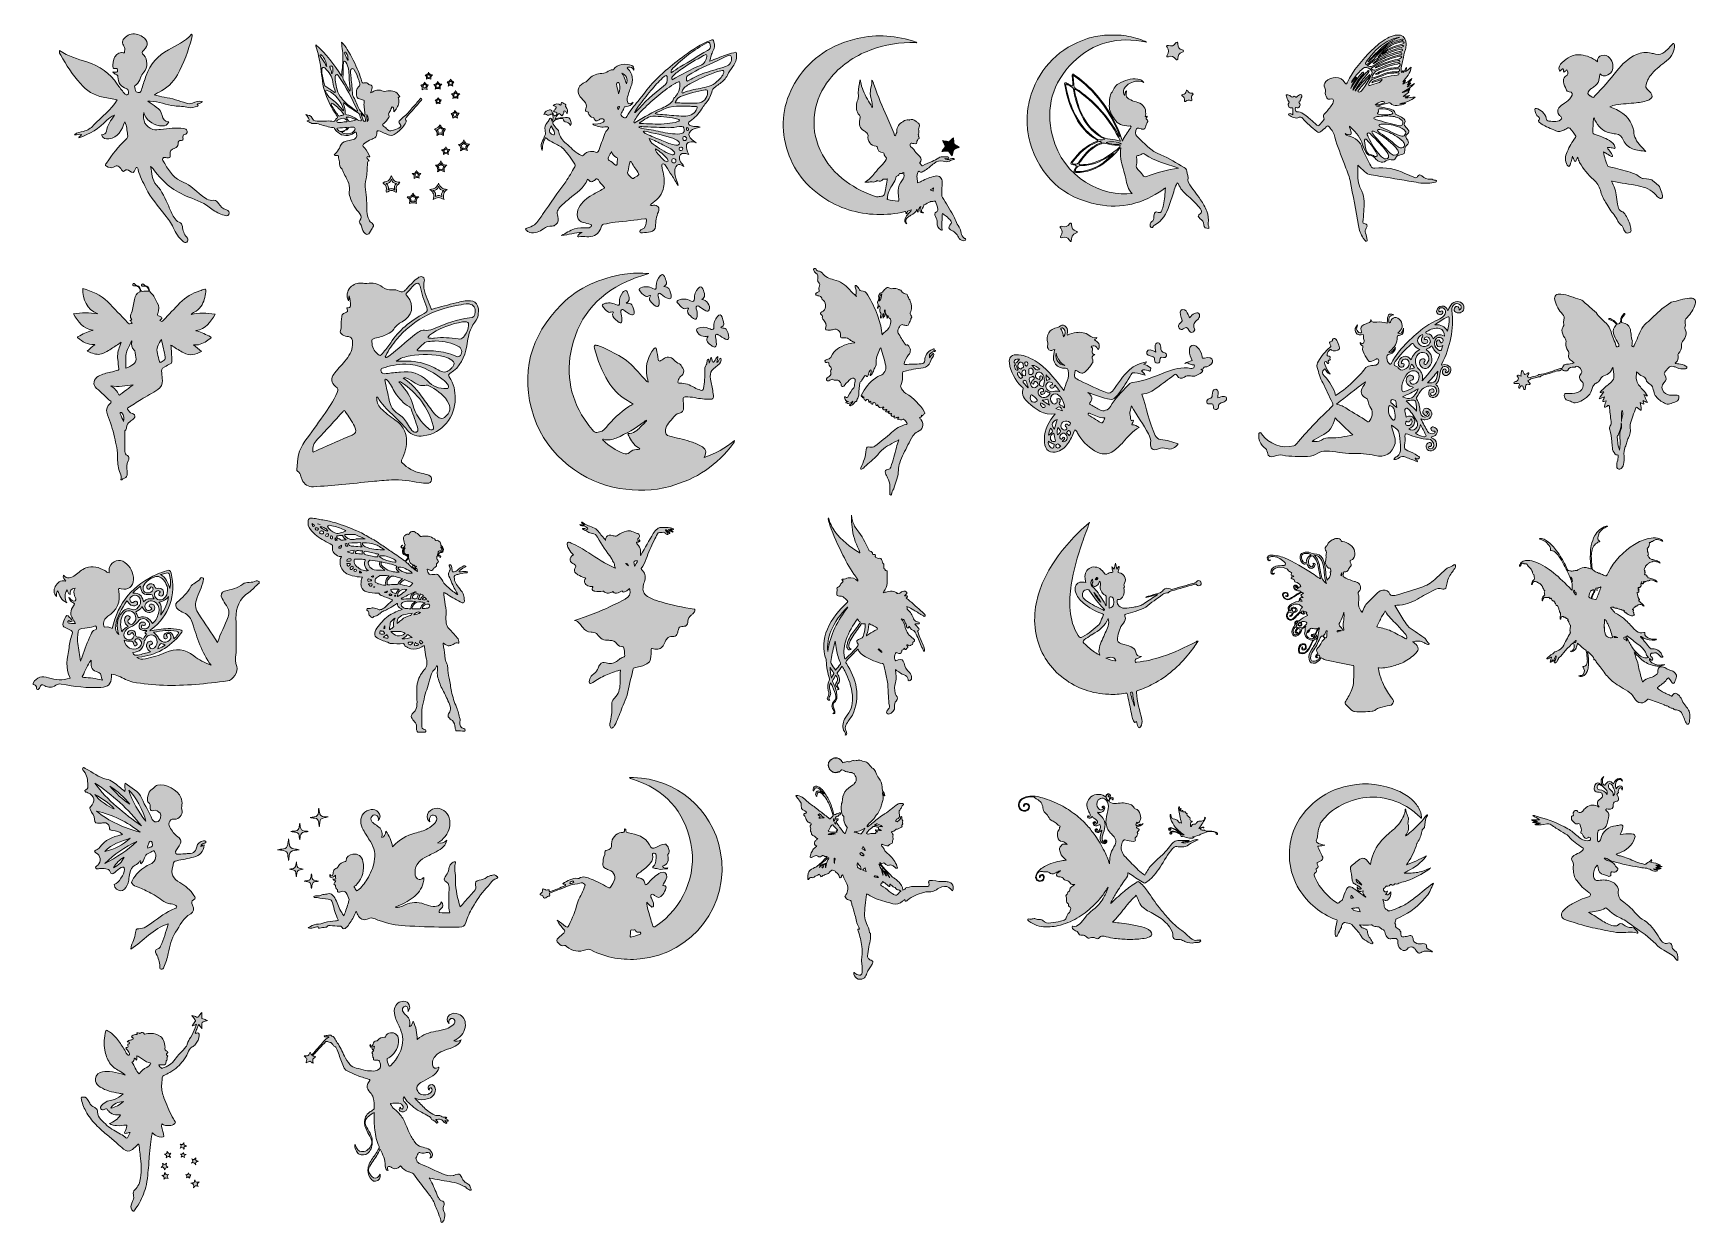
# Model space of a CAD drawing. Header units: inches. Extents: x 13 to 3566, y -2567 to -26.
import ezdxf

# ---------------------------------------------------------------- set-up
doc = ezdxf.new("R2010")
doc.units = ezdxf.units.IN
doc.header["$MEASUREMENT"] = 0
doc.layers.add('Layer 1', color=7, linetype='Continuous')

# ---------------------------------------------------------------- blocks, each defined once
blk = doc.blocks.new('block 2')
at = {"layer": 'Layer 1', "true_color": 0xffffff}
h = blk.add_hatch(color=7, dxfattribs=at)
h.dxf.hatch_style = 2
edge = h.paths.add_edge_path()
edge.add_spline(control_points=[(208.1, -214.8), (202.2, -233.1), (194.3, -248.3), (174.2, -251.3), (167.5, -252.4), (162, -250.1), (158.9, -242.9), (163.7, -241.9), (168.4, -239.9), (169.1, -235), (171, -222.1), (178.4, -212), (186.4, -200.4), (179.1, -203.4), (174.4, -206.8), (170.1, -211.4), (153.5, -228.9), (133.4, -240.9), (110.5, -249.1), (110.1, -244.6), (115.3, -245.4), (115.7, -242.1), (110.9, -239.6), (106.4, -243.5), (101.1, -242.5), (106.7, -236.9), (113.8, -236.8), (120.1, -235.3), (128.9, -233.2), (135.5, -228.6), (141.6, -222.2), (159, -204.4), (178.7, -189), (192.4, -167.8), (182.8, -166.1), (172.4, -164.4), (162.1, -162.3), (142.5, -158.2), (126.4, -148.4), (113.4, -133), (97.4, -114.2), (83.1, -94.1), (71.4, -72.3), (69.9, -69.6), (67.7, -67), (68.8, -62.8), (86.9, -74.8), (107.4, -80.4), (127.5, -86.8), (154.4, -95.5), (176.4, -110.8), (192.4, -134.4), (196.9, -141.1), (202, -147.3), (207, -153.7), (208.5, -155.6), (209.8, -158.6), (213.3, -157.2), (215.2, -156.4), (216.9, -155.4), (216.4, -153.1), (215.7, -149.9), (216.8, -145.8), (212.4, -144.3), (200, -140.2), (193.6, -131.6), (193.6, -118.5), (193.6, -115.8), (192.1, -114.9), (190, -113.9), (187.4, -112.7), (185, -111), (182.9, -108.3), (184.9, -108.6), (187, -109.1), (189, -109), (191.1, -108.9), (193.6, -108.5), (193, -105.4), (192.5, -103.2), (192.7, -99.8), (189, -100.6), (182.4, -102), (182.7, -97.7), (182.8, -93.5), (182.9, -84.9), (184.8, -77), (191.6, -71), (194.2, -68.6), (197.3, -67.1), (201, -66.8), (203.2, -66.6), (207.5, -68.3), (207.4, -66.6), (207.4, -63), (210, -59.4), (207.8, -55.7), (204.2, -49.6), (200.7, -43.1), (206.9, -36.6), (213.9, -29.1), (222.7, -25.6), (233, -27.5), (237.8, -28.3), (242.2, -30.3), (246.3, -33.1), (258.6, -41.5), (259.8, -51.4), (248.9, -61.6), (244.6, -65.7), (244.4, -68.2), (248.7, -72.6), (257.6, -81.4), (257.8, -99.1), (249.1, -108.8), (245.8, -112.5), (243.5, -116.2), (242.2, -121), (240.7, -126.8), (237.3, -131.7), (232.6, -135.5), (230.7, -137.1), (228.4, -138.6), (229.6, -141.4), (231.2, -145.5), (229.6, -151.7), (236.7, -152.4), (243.6, -153.1), (243.3, -147.6), (244.7, -143.5), (247.8, -134.4), (250.8, -125.2), (253.8, -116.1), (262.1, -91), (278.9, -73.3), (301.7, -61), (319.1, -51.6), (337.2, -43.1), (351.1, -27.4), (353, -30.7), (352, -33.3), (351.4, -35.7), (344.2, -63), (334.5, -89.3), (320.8, -114.1), (311.4, -131.2), (297.7, -143.4), (280.4, -152.1), (277.8, -153.4), (275.2, -154.8), (270.8, -157), (279.2, -159.1), (285.8, -161.2), (292.7, -162.2), (309, -164.6), (324.5, -169.8), (339.9, -174.9), (344.6, -176.5), (348.6, -176.6), (353, -174.7), (359.4, -171.9), (366, -170), (373.7, -171.1), (372.9, -175), (369.7, -174.6), (367.7, -175.9), (366.5, -176.7), (360.3, -175.4), (365, -180.3), (365.7, -181), (364, -182.1), (363, -182.2), (356.9, -182.9), (350.6, -186.2), (344.8, -184.2), (334.8, -180.9), (324.6, -182.2), (314.5, -180.9), (297, -178.6), (280.5, -171.2), (262.6, -171), (261.1, -170.9), (259.6, -169.9), (257.9, -171), (263.9, -175.1), (269.8, -179), (275.6, -183.2), (282, -187.6), (286.5, -193.3), (288, -201.3), (289.4, -208.6), (293.1, -214.3), (302.2, -215), (299.2, -221.2), (294.7, -223.6), (288.6, -223.7), (272.6, -224), (257.3, -214.3), (250.8, -199.6), (250.2, -198.2), (249.6, -196.8), (248.7, -194.8), (245.6, -212.3), (252.8, -225.3), (268.3, -231.3), (274, -233.5), (279.5, -231.6), (285, -230.9), (301.2, -228.9), (317.5, -227.4), (333.9, -229.1), (337.6, -229.5), (340.7, -230), (341.3, -234.7), (341.8, -239), (340.5, -241), (336, -241.7), (332.1, -242.3), (332.7, -246), (332.7, -248.9), (332.7, -251.6), (333.2, -255.1), (329.2, -254.7), (323.3, -254), (322.4, -257.1), (322.5, -261.8), (322.7, -267), (319.4, -269.6), (315, -271), (307.9, -273.2), (304.1, -277.2), (305.5, -285.2), (306.5, -290.8), (303.5, -292.3), (298.4, -291.5), (295.3, -291), (291.5, -289.5), (289.5, -292.9), (287.5, -296.4), (291.3, -298.6), (292.6, -301.4), (293, -302.4), (293.7, -303.2), (294.2, -304.2), (303.5, -321.7), (314.6, -336.5), (334.4, -344.4), (348.5, -350), (359.3, -361.9), (371.5, -371.2), (379.5, -377.2), (387.1, -384.3), (398.7, -382.5), (403.3, -381.8), (406.2, -386.1), (408.8, -389.5), (413.2, -395.4), (417.8, -400.7), (425.3, -403), (429.6, -404.3), (433.1, -407.7), (430.8, -412.8), (428.6, -417.6), (424.3, -415.2), (420.9, -414.4), (411.1, -412.1), (402.2, -407.2), (394.5, -401.1), (379.8, -389.3), (362.6, -382.3), (345.5, -375.7), (314.4, -363.8), (289.5, -344.5), (270.6, -317.3), (268.8, -314.8), (266.6, -312.5), (263.6, -310.4), (267.1, -323.9), (265.2, -338.5), (276.2, -350.2), (288.3, -362.9), (294.9, -379.4), (302.1, -395.3), (305.8, -403.3), (308.7, -411.7), (313.6, -419.2), (316.5, -423.4), (319, -427.5), (324.6, -429), (328.9, -430.1), (330.5, -434.1), (331.3, -438.3), (332.8, -446.8), (334.3, -455.2), (341, -461.5), (341.6, -462), (341.9, -462.8), (342.2, -463.6), (343.7, -466.6), (343.3, -469.3), (340.9, -471.6), (337.8, -474.6), (335.4, -472.3), (333.2, -470.4), (323.3, -462.4), (316.8, -451.7), (311.8, -440.6), (307.3, -430.5), (300.6, -422.3), (294.2, -413.8), (279.9, -395.1), (263.8, -377.8), (253.3, -356.2), (247.2, -343.6), (240.7, -331.4), (237.1, -317.8), (236.5, -315.9), (236.6, -312.9), (234.3, -312.5), (231.5, -312), (231.3, -315), (230.8, -316.9), (228.5, -324.4), (224.4, -324.3), (218.8, -320.2), (215.4, -317.8), (212.1, -314.6), (207.7, -319.6), (205.1, -322.6), (202.8, -319.1), (201.4, -317.1), (197, -310.7), (193, -305.5), (184, -311.8), (180, -314.6), (174.1, -312.1), (169.4, -309.9), (164.9, -307.7), (168, -305.2), (169.5, -302.8), (181.4, -284.6), (194.8, -267.5), (210.8, -252.6), (214.1, -249.5), (215.4, -246.5), (214.5, -242.1), (212.7, -233.3), (213.2, -224), (208.1, -214.8)], knot_values=[0, 0, 0, 0, 1, 1, 1, 2, 2, 2, 3, 3, 3, 4, 4, 4, 5, 5, 5, 6, 6, 6, 7, 7, 7, 8, 8, 8, 9, 9, 9, 10, 10, 10, 11, 11, 11, 12, 12, 12, 13, 13, 13, 14, 14, 14, 15, 15, 15, 16, 16, 16, 17, 17, 17, 18, 18, 18, 19, 19, 19, 20, 20, 20, 21, 21, 21, 22, 22, 22, 23, 23, 23, 24, 24, 24, 25, 25, 25, 26, 26, 26, 27, 27, 27, 28, 28, 28, 29, 29, 29, 30, 30, 30, 31, 31, 31, 32, 32, 32, 33, 33, 33, 34, 34, 34, 35, 35, 35, 36, 36, 36, 37, 37, 37, 38, 38, 38, 39, 39, 39, 40, 40, 40, 41, 41, 41, 42, 42, 42, 43, 43, 43, 44, 44, 44, 45, 45, 45, 46, 46, 46, 47, 47, 47, 48, 48, 48, 49, 49, 49, 50, 50, 50, 51, 51, 51, 52, 52, 52, 53, 53, 53, 54, 54, 54, 55, 55, 55, 56, 56, 56, 57, 57, 57, 58, 58, 58, 59, 59, 59, 60, 60, 60, 61, 61, 61, 62, 62, 62, 63, 63, 63, 64, 64, 64, 65, 65, 65, 66, 66, 66, 67, 67, 67, 68, 68, 68, 69, 69, 69, 70, 70, 70, 71, 71, 71, 72, 72, 72, 73, 73, 73, 74, 74, 74, 75, 75, 75, 76, 76, 76, 77, 77, 77, 78, 78, 78, 79, 79, 79, 80, 80, 80, 81, 81, 81, 82, 82, 82, 83, 83, 83, 84, 84, 84, 85, 85, 85, 86, 86, 86, 87, 87, 87, 88, 88, 88, 89, 89, 89, 90, 90, 90, 91, 91, 91, 92, 92, 92, 93, 93, 93, 94, 94, 94, 95, 95, 95, 96, 96, 96, 97, 97, 97, 98, 98, 98, 99, 99, 99, 100, 100, 100, 101, 101, 101, 102, 102, 102, 103, 103, 103, 104, 104, 104, 105, 105, 105, 106, 106, 106, 107, 107, 107, 108, 108, 108, 109, 109, 109, 110, 110, 110, 111, 111, 111, 112, 112, 112, 113, 113, 113, 114, 114, 114, 115, 115, 115, 116, 116, 116, 116], degree=3, periodic=1)
at = {"layer": 'Layer 1', "lineweight": 0}
blk.add_open_spline([(208.1, -214.8), (202.2, -233.1), (194.3, -248.3), (174.2, -251.3), (167.5, -252.4), (162, -250.1), (158.9, -242.9), (163.7, -241.9), (168.4, -239.9), (169.1, -235), (171, -222.1), (178.4, -212), (186.4, -200.4), (179.1, -203.4), (174.4, -206.8), (170.1, -211.4), (153.5, -228.9), (133.4, -240.9), (110.5, -249.1), (110.1, -244.6), (115.3, -245.4), (115.7, -242.1), (110.9, -239.6), (106.4, -243.5), (101.1, -242.5), (106.7, -236.9), (113.8, -236.8), (120.1, -235.3), (128.9, -233.2), (135.5, -228.6), (141.6, -222.2), (159, -204.4), (178.7, -189), (192.4, -167.8), (182.8, -166.1), (172.4, -164.4), (162.1, -162.3), (142.5, -158.2), (126.4, -148.4), (113.4, -133), (97.4, -114.2), (83.1, -94.1), (71.4, -72.3), (69.9, -69.6), (67.7, -67), (68.8, -62.8), (86.9, -74.8), (107.4, -80.4), (127.5, -86.8), (154.4, -95.5), (176.4, -110.8), (192.4, -134.4), (196.9, -141.1), (202, -147.3), (207, -153.7), (208.5, -155.6), (209.8, -158.6), (213.3, -157.2), (215.2, -156.4), (216.9, -155.4), (216.4, -153.1), (215.7, -149.9), (216.8, -145.8), (212.4, -144.3), (200, -140.2), (193.6, -131.6), (193.6, -118.5), (193.6, -115.8), (192.1, -114.9), (190, -113.9), (187.4, -112.7), (185, -111), (182.9, -108.3), (184.9, -108.6), (187, -109.1), (189, -109), (191.1, -108.9), (193.6, -108.5), (193, -105.4), (192.5, -103.2), (192.7, -99.8), (189, -100.6), (182.4, -102), (182.7, -97.7), (182.8, -93.5), (182.9, -84.9), (184.8, -77), (191.6, -71), (194.2, -68.6), (197.3, -67.1), (201, -66.8), (203.2, -66.6), (207.5, -68.3), (207.4, -66.6), (207.4, -63), (210, -59.4), (207.8, -55.7), (204.2, -49.6), (200.7, -43.1), (206.9, -36.6), (213.9, -29.1), (222.7, -25.6), (233, -27.5), (237.8, -28.3), (242.2, -30.3), (246.3, -33.1), (258.6, -41.5), (259.8, -51.4), (248.9, -61.6), (244.6, -65.7), (244.4, -68.2), (248.7, -72.6), (257.6, -81.4), (257.8, -99.1), (249.1, -108.8), (245.8, -112.5), (243.5, -116.2), (242.2, -121), (240.7, -126.8), (237.3, -131.7), (232.6, -135.5), (230.7, -137.1), (228.4, -138.6), (229.6, -141.4), (231.2, -145.5), (229.6, -151.7), (236.7, -152.4), (243.6, -153.1), (243.3, -147.6), (244.7, -143.5), (247.8, -134.4), (250.8, -125.2), (253.8, -116.1), (262.1, -91), (278.9, -73.3), (301.7, -61), (319.1, -51.6), (337.2, -43.1), (351.1, -27.4), (353, -30.7), (352, -33.3), (351.4, -35.7), (344.2, -63), (334.5, -89.3), (320.8, -114.1), (311.4, -131.2), (297.7, -143.4), (280.4, -152.1), (277.8, -153.4), (275.2, -154.8), (270.8, -157), (279.2, -159.1), (285.8, -161.2), (292.7, -162.2), (309, -164.6), (324.5, -169.8), (339.9, -174.9), (344.6, -176.5), (348.6, -176.6), (353, -174.7), (359.4, -171.9), (366, -170), (373.7, -171.1), (372.9, -175), (369.7, -174.6), (367.7, -175.9), (366.5, -176.7), (360.3, -175.4), (365, -180.3), (365.7, -181), (364, -182.1), (363, -182.2), (356.9, -182.9), (350.6, -186.2), (344.8, -184.2), (334.8, -180.9), (324.6, -182.2), (314.5, -180.9), (297, -178.6), (280.5, -171.2), (262.6, -171), (261.1, -170.9), (259.6, -169.9), (257.9, -171), (263.9, -175.1), (269.8, -179), (275.6, -183.2), (282, -187.6), (286.5, -193.3), (288, -201.3), (289.4, -208.6), (293.1, -214.3), (302.2, -215), (299.2, -221.2), (294.7, -223.6), (288.6, -223.7), (272.6, -224), (257.3, -214.3), (250.8, -199.6), (250.2, -198.2), (249.6, -196.8), (248.7, -194.8), (245.6, -212.3), (252.8, -225.3), (268.3, -231.3), (274, -233.5), (279.5, -231.6), (285, -230.9), (301.2, -228.9), (317.5, -227.4), (333.9, -229.1), (337.6, -229.5), (340.7, -230), (341.3, -234.7), (341.8, -239), (340.5, -241), (336, -241.7), (332.1, -242.3), (332.7, -246), (332.7, -248.9), (332.7, -251.6), (333.2, -255.1), (329.2, -254.7), (323.3, -254), (322.4, -257.1), (322.5, -261.8), (322.7, -267), (319.4, -269.6), (315, -271), (307.9, -273.2), (304.1, -277.2), (305.5, -285.2), (306.5, -290.8), (303.5, -292.3), (298.4, -291.5), (295.3, -291), (291.5, -289.5), (289.5, -292.9), (287.5, -296.4), (291.3, -298.6), (292.6, -301.4), (293, -302.4), (293.7, -303.2), (294.2, -304.2), (303.5, -321.7), (314.6, -336.5), (334.4, -344.4), (348.5, -350), (359.3, -361.9), (371.5, -371.2), (379.5, -377.2), (387.1, -384.3), (398.7, -382.5), (403.3, -381.8), (406.2, -386.1), (408.8, -389.5), (413.2, -395.4), (417.8, -400.7), (425.3, -403), (429.6, -404.3), (433.1, -407.7), (430.8, -412.8), (428.6, -417.6), (424.3, -415.2), (420.9, -414.4), (411.1, -412.1), (402.2, -407.2), (394.5, -401.1), (379.8, -389.3), (362.6, -382.3), (345.5, -375.7), (314.4, -363.8), (289.5, -344.5), (270.6, -317.3), (268.8, -314.8), (266.6, -312.5), (263.6, -310.4), (267.1, -323.9), (265.2, -338.5), (276.2, -350.2), (288.3, -362.9), (294.9, -379.4), (302.1, -395.3), (305.8, -403.3), (308.7, -411.7), (313.6, -419.2), (316.5, -423.4), (319, -427.5), (324.6, -429), (328.9, -430.1), (330.5, -434.1), (331.3, -438.3), (332.8, -446.8), (334.3, -455.2), (341, -461.5), (341.6, -462), (341.9, -462.8), (342.2, -463.6), (343.7, -466.6), (343.3, -469.3), (340.9, -471.6), (337.8, -474.6), (335.4, -472.3), (333.2, -470.4), (323.3, -462.4), (316.8, -451.7), (311.8, -440.6), (307.3, -430.5), (300.6, -422.3), (294.2, -413.8), (279.9, -395.1), (263.8, -377.8), (253.3, -356.2), (247.2, -343.6), (240.7, -331.4), (237.1, -317.8), (236.5, -315.9), (236.6, -312.9), (234.3, -312.5), (231.5, -312), (231.3, -315), (230.8, -316.9), (228.5, -324.4), (224.4, -324.3), (218.8, -320.2), (215.4, -317.8), (212.1, -314.6), (207.7, -319.6), (205.1, -322.6), (202.8, -319.1), (201.4, -317.1), (197, -310.7), (193, -305.5), (184, -311.8), (180, -314.6), (174.1, -312.1), (169.4, -309.9), (164.9, -307.7), (168, -305.2), (169.5, -302.8), (181.4, -284.6), (194.8, -267.5), (210.8, -252.6), (214.1, -249.5), (215.4, -246.5), (214.5, -242.1), (212.7, -233.3), (213.2, -224), (208.1, -214.8)], degree=3, knots=[0, 0, 0, 0, 1, 1, 1, 2, 2, 2, 3, 3, 3, 4, 4, 4, 5, 5, 5, 6, 6, 6, 7, 7, 7, 8, 8, 8, 9, 9, 9, 10, 10, 10, 11, 11, 11, 12, 12, 12, 13, 13, 13, 14, 14, 14, 15, 15, 15, 16, 16, 16, 17, 17, 17, 18, 18, 18, 19, 19, 19, 20, 20, 20, 21, 21, 21, 22, 22, 22, 23, 23, 23, 24, 24, 24, 25, 25, 25, 26, 26, 26, 27, 27, 27, 28, 28, 28, 29, 29, 29, 30, 30, 30, 31, 31, 31, 32, 32, 32, 33, 33, 33, 34, 34, 34, 35, 35, 35, 36, 36, 36, 37, 37, 37, 38, 38, 38, 39, 39, 39, 40, 40, 40, 41, 41, 41, 42, 42, 42, 43, 43, 43, 44, 44, 44, 45, 45, 45, 46, 46, 46, 47, 47, 47, 48, 48, 48, 49, 49, 49, 50, 50, 50, 51, 51, 51, 52, 52, 52, 53, 53, 53, 54, 54, 54, 55, 55, 55, 56, 56, 56, 57, 57, 57, 58, 58, 58, 59, 59, 59, 60, 60, 60, 61, 61, 61, 62, 62, 62, 63, 63, 63, 64, 64, 64, 65, 65, 65, 66, 66, 66, 67, 67, 67, 68, 68, 68, 69, 69, 69, 70, 70, 70, 71, 71, 71, 72, 72, 72, 73, 73, 73, 74, 74, 74, 75, 75, 75, 76, 76, 76, 77, 77, 77, 78, 78, 78, 79, 79, 79, 80, 80, 80, 81, 81, 81, 82, 82, 82, 83, 83, 83, 84, 84, 84, 85, 85, 85, 86, 86, 86, 87, 87, 87, 88, 88, 88, 89, 89, 89, 90, 90, 90, 91, 91, 91, 92, 92, 92, 93, 93, 93, 94, 94, 94, 95, 95, 95, 96, 96, 96, 97, 97, 97, 98, 98, 98, 99, 99, 99, 100, 100, 100, 101, 101, 101, 102, 102, 102, 103, 103, 103, 104, 104, 104, 105, 105, 105, 106, 106, 106, 107, 107, 107, 108, 108, 108, 109, 109, 109, 110, 110, 110, 111, 111, 111, 112, 112, 112, 113, 113, 113, 114, 114, 114, 115, 115, 115, 116, 116, 116, 116], dxfattribs=at)
blk = doc.blocks.new('block 3')
at = {"layer": 'Layer 1', "true_color": 0xffffff}
h = blk.add_hatch(color=7, dxfattribs=at)
h.dxf.hatch_style = 2
edge = h.paths.add_edge_path()
edge.add_spline(control_points=[(616.5, -50.4), (638.3, -69.5), (655.4, -92.4), (671.6, -117.5), (672.6, -104.4), (673.8, -92.6), (674.4, -80.7), (674.9, -69), (672.6, -57.3), (671.2, -44.6), (676.9, -49.4), (680.2, -54.8), (683.5, -60), (693, -75.1), (700.7, -91), (707.6, -107.4), (710.5, -114.5), (712.6, -121.9), (714.9, -129.2), (715.7, -131.5), (716.7, -132.4), (719.2, -131.8), (723.4, -130.7), (727.2, -131.2), (729.8, -135.1), (730.5, -136.1), (731.4, -136.1), (732.3, -136.1), (736.3, -136.1), (737.3, -138.4), (736.9, -141.9), (736.5, -145.7), (734.5, -149), (733.6, -153.1), (738.1, -150.5), (742.1, -148), (746.9, -147.2), (750.5, -146.6), (754, -146.8), (757.2, -148.3), (761.5, -150.3), (765.7, -150), (770.2, -148.9), (779.5, -146.7), (789.6, -150.9), (794.5, -159.1), (795.2, -160.2), (797.7, -162), (793.6, -162.2), (792.1, -162.3), (792.6, -164.3), (792.9, -165.3), (796, -173.7), (792.5, -180.7), (788.1, -187.5), (786.7, -189.7), (784.9, -191.6), (782.9, -193.6), (783, -190.7), (783.3, -187.8), (782.1, -185.2), (781.5, -184), (780.9, -183), (779.4, -183.1), (778.1, -183.3), (778.6, -184.6), (778.2, -185.3), (776.3, -188.5), (775.8, -192.3), (773.1, -195.1), (771.3, -196.9), (772, -199.3), (772.7, -201.2), (773.5, -203), (773.1, -204.3), (772.2, -205.7), (769.2, -210.3), (766.3, -214.9), (761.5, -218.1), (757.7, -220.7), (757.9, -221.6), (761.7, -224.5), (764.4, -226.6), (767.1, -228.9), (769.5, -231.4), (772.3, -234.5), (775.6, -234.7), (779.1, -233.6), (784, -232), (788.8, -230.2), (793.5, -228.2), (798.9, -226), (799.4, -224), (796, -219.4), (792.7, -214.9), (793.1, -214.7), (797, -210.9), (799.1, -208.9), (800.7, -206.6), (803.2, -205.1), (811.3, -200), (816.1, -191.7), (822.6, -185.1), (828.2, -179.3), (833.1, -172.9), (838.4, -166.7), (839.4, -165.6), (840.3, -163.6), (842.2, -165.2), (844.2, -166.8), (842.4, -168.1), (841.4, -169.2), (830.9, -181.3), (820.3, -193.3), (809.7, -205.3), (807.9, -207.3), (806.9, -208.9), (809, -211.1), (810.6, -212.7), (809.5, -214.4), (808.8, -216), (804.8, -224), (798.9, -230.4), (791.9, -235.9), (789.3, -237.9), (786.6, -240), (783.8, -241.8), (779.7, -244.5), (775.2, -244.5), (770.7, -242.5), (765.2, -240.1), (759.7, -237.6), (754.2, -235.1), (748, -232.3), (746.6, -233.2), (746.6, -240), (746.5, -246), (744.9, -248.3), (739.2, -250.6), (737.5, -251.2), (736, -252), (734.4, -252.7), (729.7, -254.7), (725.3, -257.4), (721.1, -260.3), (716, -263.9), (715.9, -266.1), (720.1, -270.6), (725.2, -276.1), (729.1, -282.4), (731.8, -289.4), (730.9, -290.3), (730, -289.9), (729.1, -289.6), (728, -289.1), (726.7, -288.3), (725.9, -289.6), (725.1, -290.8), (725.4, -292.3), (726.3, -293.4), (727.5, -294.9), (728.8, -296.2), (730.2, -297.9), (727.4, -298.8), (727.1, -300.9), (726.9, -303.5), (725.9, -314.5), (726.5, -325.7), (723.7, -336.4), (721.7, -344.2), (721, -351.9), (722.4, -359.5), (725.2, -375), (725.6, -390.5), (725.6, -406.2), (725.7, -412.4), (727.5, -418.4), (730.1, -424), (731.6, -427.1), (733.7, -429.7), (736.6, -431.6), (739.7, -433.6), (740.4, -436.6), (738.6, -439.9), (738.1, -440.9), (737.5, -441.7), (737, -442.7), (736.3, -444.5), (730.8, -452.8), (729.5, -454), (726.7, -456.4), (724.2, -455.3), (721.9, -453.2), (718, -449.5), (715.6, -444.8), (714.4, -439.7), (713.7, -436.6), (712.9, -433.7), (710.5, -431.5), (708.4, -429.5), (709.2, -427.3), (710.7, -425.3), (714.3, -420.7), (714.4, -416), (710.6, -411.5), (701.8, -400.7), (693.8, -389.4), (689.6, -375.9), (688.1, -371), (687.4, -366), (688.1, -360.8), (689, -354.2), (688, -347.9), (685, -341.9), (680.8, -333.5), (676.5, -325.2), (672.9, -316.5), (672.8, -316.2), (672.8, -315.8), (672.6, -315.7), (666.1, -312.3), (667.2, -305.9), (666.7, -300.1), (666.4, -296.4), (664.7, -292.9), (664.7, -289.1), (664.6, -287.3), (663.6, -286.4), (661.8, -286.5), (660.4, -286.6), (659.1, -286.6), (657.7, -286.5), (655.8, -286.3), (655.3, -285.5), (656.9, -284), (658.1, -282.9), (659.3, -281.8), (660.3, -280.6), (663.8, -276.5), (666.9, -272.4), (668.5, -267), (670.2, -261.1), (675.2, -257.6), (681.1, -256), (685.2, -254.8), (689.5, -254.3), (693.7, -253.5), (701.4, -252), (705.7, -246.3), (703.7, -240), (702.6, -236.2), (701.1, -235.7), (698.2, -238.2), (687.9, -246.7), (673.2, -246.2), (663.3, -237), (660.8, -234.6), (657.9, -232.5), (656.7, -229), (656.2, -227.5), (655.1, -227.5), (653.8, -227.3), (644.1, -226), (634.7, -223.2), (625.3, -220.4), (620.9, -219.1), (616.1, -217.7), (611.1, -218.6), (609.1, -219), (607.3, -218.5), (605.5, -217.2), (603.1, -215.6), (600.3, -214.5), (597.7, -213.2), (597.7, -212.9), (597.8, -212.5), (597.9, -212.5), (603, -211.6), (603, -211.6), (600.6, -207), (599.9, -205.7), (599.3, -204.3), (598.4, -203.1), (597.6, -201.9), (596.5, -200.9), (594.9, -199.1), (600.7, -200.8), (606, -201.5), (608.6, -207.2), (611.8, -213.9), (618.3, -213.4), (624.1, -213.5), (634.3, -213.5), (644.5, -212.3), (654.8, -213.8), (656.4, -214), (657.2, -213.2), (657.9, -211.8), (658.8, -209.9), (660, -208.1), (661.9, -206.8), (663.6, -205.6), (663.3, -204.3), (662.2, -202.7), (657, -195.5), (652, -188.2), (648.1, -180.1), (640, -163.3), (632.8, -146.3), (630.5, -127.3), (628.2, -109.4), (626.6, -91.2), (622.5, -73.5), (621.1, -67.4), (619, -61.4), (617.2, -55.4), (616.7, -53.8), (615.5, -52.3), (616.5, -50.4)], knot_values=[0, 0, 0, 0, 1, 1, 1, 2, 2, 2, 3, 3, 3, 4, 4, 4, 5, 5, 5, 6, 6, 6, 7, 7, 7, 8, 8, 8, 9, 9, 9, 10, 10, 10, 11, 11, 11, 12, 12, 12, 13, 13, 13, 14, 14, 14, 15, 15, 15, 16, 16, 16, 17, 17, 17, 18, 18, 18, 19, 19, 19, 20, 20, 20, 21, 21, 21, 22, 22, 22, 23, 23, 23, 24, 24, 24, 25, 25, 25, 26, 26, 26, 27, 27, 27, 28, 28, 28, 29, 29, 29, 30, 30, 30, 31, 31, 31, 32, 32, 32, 33, 33, 33, 34, 34, 34, 35, 35, 35, 36, 36, 36, 37, 37, 37, 38, 38, 38, 39, 39, 39, 40, 40, 40, 41, 41, 41, 42, 42, 42, 43, 43, 43, 44, 44, 44, 45, 45, 45, 46, 46, 46, 47, 47, 47, 48, 48, 48, 49, 49, 49, 50, 50, 50, 51, 51, 51, 52, 52, 52, 53, 53, 53, 54, 54, 54, 55, 55, 55, 56, 56, 56, 57, 57, 57, 58, 58, 58, 59, 59, 59, 60, 60, 60, 61, 61, 61, 62, 62, 62, 63, 63, 63, 64, 64, 64, 65, 65, 65, 66, 66, 66, 67, 67, 67, 68, 68, 68, 69, 69, 69, 70, 70, 70, 71, 71, 71, 72, 72, 72, 73, 73, 73, 74, 74, 74, 75, 75, 75, 76, 76, 76, 77, 77, 77, 78, 78, 78, 79, 79, 79, 80, 80, 80, 81, 81, 81, 82, 82, 82, 83, 83, 83, 84, 84, 84, 85, 85, 85, 86, 86, 86, 87, 87, 87, 88, 88, 88, 89, 89, 89, 90, 90, 90, 91, 91, 91, 92, 92, 92, 93, 93, 93, 94, 94, 94, 95, 95, 95, 96, 96, 96, 97, 97, 97, 98, 98, 98, 99, 99, 99, 100, 100, 100, 101, 101, 101, 102, 102, 102, 103, 103, 103, 104, 104, 104, 105, 105, 105, 106, 106, 106, 106], degree=3, periodic=1)
edge = h.paths.add_edge_path()
edge.add_spline(control_points=[(678.7, -233.3), (677.2, -235.6), (674, -235.7), (671.8, -238), (678.4, -240.4), (684.7, -241.9), (691.1, -239.4), (694.8, -238), (697.9, -235.5), (699.8, -231.9), (701, -229.5), (699.9, -226.3), (697.4, -226.3), (692.9, -226.4), (687.6, -224), (684.6, -230), (683.8, -231.7), (681.7, -232.3), (680, -232.9), (680.5, -230.5), (683.8, -230), (684, -226.7), (676.8, -227.2), (669.8, -227.5), (662.8, -228.2), (660.5, -228.4), (661.7, -229.8), (662.4, -230.7), (666.9, -236.5), (669.5, -237.1), (676.1, -234.2), (676.9, -233.9), (677.8, -233.6), (678.7, -233.3)], knot_values=[0, 0, 0, 0, 1, 1, 1, 2, 2, 2, 3, 3, 3, 4, 4, 4, 5, 5, 5, 6, 6, 6, 7, 7, 7, 8, 8, 8, 9, 9, 9, 10, 10, 10, 11, 11, 11, 11], degree=3, periodic=1)
edge = h.paths.add_edge_path()
edge.add_spline(control_points=[(705.5, -192), (705.4, -191), (705.5, -190.5), (705.3, -190.2), (693.1, -165.5), (681.7, -140.4), (665.6, -117.8), (664.4, -116.1), (663.3, -113.2), (661.2, -113.7), (658.6, -114.4), (658, -117.5), (658, -120.2), (657.9, -122), (658.1, -123.9), (658.1, -125.8), (658.1, -131.1), (659.7, -136.1), (660.7, -141.3), (661.9, -148.3), (664.8, -154.6), (668.7, -160.4), (674.7, -169.6), (682.7, -177.1), (691.7, -183.4), (696, -186.4), (699.7, -190.5), (705.5, -192)], knot_values=[0, 0, 0, 0, 1, 1, 1, 2, 2, 2, 3, 3, 3, 4, 4, 4, 5, 5, 5, 6, 6, 6, 7, 7, 7, 8, 8, 8, 9, 9, 9, 9], degree=3, periodic=1)
edge = h.paths.add_edge_path()
edge.add_spline(control_points=[(694.8, -152.2), (694.4, -154.4), (694.8, -156.5), (695.8, -158.7), (699.8, -167.5), (703.8, -176.3), (707.7, -185.2), (710.1, -190.6), (714.2, -194.6), (717.9, -199), (718.6, -199.8), (719.6, -201.1), (720.9, -200.4), (721.9, -199.7), (721.4, -198.4), (721.4, -197.3), (721.2, -188.7), (717.8, -180.2), (720, -171.4), (720.3, -170.1), (719.7, -168.8), (718.3, -168.6), (715.3, -168.3), (712.8, -166.5), (709.9, -165.9), (705.1, -165), (703.7, -161.8), (703.6, -157.6), (703.4, -151.1), (701.8, -144.4), (708.5, -139.4), (710.6, -137.8), (711.6, -134.3), (709.9, -131), (708.8, -128.8), (708.6, -126.3), (707.7, -124.1), (705.1, -117.2), (702.7, -110.2), (698.7, -103.9), (697.4, -102), (695.5, -100.6), (693.3, -101.3), (691.2, -101.9), (690.7, -104.1), (690.7, -106.3), (690.7, -109.7), (690.7, -113.2), (691.2, -116.7), (692.5, -128.5), (693.6, -140.3), (694.8, -152.2)], knot_values=[0, 0, 0, 0, 1, 1, 1, 2, 2, 2, 3, 3, 3, 4, 4, 4, 5, 5, 5, 6, 6, 6, 7, 7, 7, 8, 8, 8, 9, 9, 9, 10, 10, 10, 11, 11, 11, 12, 12, 12, 13, 13, 13, 14, 14, 14, 15, 15, 15, 16, 16, 16, 17, 17, 17, 17], degree=3, periodic=1)
edge = h.paths.add_edge_path()
edge.add_spline(control_points=[(658.8, -151.8), (656.2, -144.6), (653.8, -137.1), (652.9, -129.4), (651.5, -117.5), (644.2, -108.9), (636.6, -100.5), (635.4, -99.2), (633.6, -97.9), (631.6, -98.8), (629.5, -99.7), (629.1, -101.6), (629.1, -103.8), (629.3, -113), (631.1, -122), (633.7, -130.7), (634.6, -133.8), (634.4, -137.5), (637.8, -139.6), (643.6, -143.2), (649.3, -147.1), (655, -150.8), (656, -151.5), (657, -152.8), (658.8, -151.8)], knot_values=[0, 0, 0, 0, 1, 1, 1, 2, 2, 2, 3, 3, 3, 4, 4, 4, 5, 5, 5, 6, 6, 6, 7, 7, 7, 8, 8, 8, 8], degree=3, periodic=1)
edge = h.paths.add_edge_path()
edge.add_spline(control_points=[(689.1, -149.4), (690.4, -147.7), (689.9, -146.5), (689.8, -145.3), (689, -136.4), (687.7, -127.4), (687.5, -118.5), (687.2, -107.6), (686.6, -97), (680.4, -87.6), (679.6, -86.3), (679.3, -84.7), (677.4, -85), (675.2, -85.3), (675.6, -87.3), (675.5, -88.5), (675.1, -96.3), (674.6, -104.1), (674.7, -111.9), (674.7, -115.9), (673.4, -120.4), (675, -123.8), (679, -132.5), (684.1, -140.6), (689.1, -149.4)], knot_values=[0, 0, 0, 0, 1, 1, 1, 2, 2, 2, 3, 3, 3, 4, 4, 4, 5, 5, 5, 6, 6, 6, 7, 7, 7, 8, 8, 8, 8], degree=3, periodic=1)
edge = h.paths.add_edge_path()
edge.add_spline(control_points=[(714, -211.2), (712.9, -208.1), (711.6, -204.9), (710.4, -201.6), (709.4, -198.8), (708.7, -196.3), (705.6, -194.6), (695.7, -189.3), (686.5, -182.7), (677.9, -175.4), (677.3, -174.9), (676.6, -174), (675.8, -174.4), (674.7, -175), (675.2, -176.1), (675.6, -176.9), (678.1, -183.2), (679, -189.9), (679.5, -196.6), (679.6, -198.7), (680.4, -199.8), (682.9, -200.1), (688.9, -200.9), (694.5, -202.9), (699.7, -206.4), (703.4, -209), (707.1, -212.1), (712, -212.6), (713.3, -212.7), (714.2, -213.2), (714, -211.2)], knot_values=[0, 0, 0, 0, 1, 1, 1, 2, 2, 2, 3, 3, 3, 4, 4, 4, 5, 5, 5, 6, 6, 6, 7, 7, 7, 8, 8, 8, 9, 9, 9, 10, 10, 10, 10], degree=3, periodic=1)
edge = h.paths.add_edge_path()
edge.add_spline(control_points=[(675.4, -191), (676, -190.4), (675.5, -189.7), (675.4, -189.1), (669.9, -170.3), (659.6, -155.4), (640.9, -147.6), (639.9, -147.2), (638.9, -146.5), (637.9, -147.6), (637, -148.7), (637.2, -149.9), (637.8, -151), (640.5, -156.3), (643.2, -161.8), (648.2, -165.1), (657.9, -171.4), (665.6, -179.6), (672.4, -188.6), (673.2, -189.6), (673.7, -191.1), (675.4, -191)], knot_values=[0, 0, 0, 0, 1, 1, 1, 2, 2, 2, 3, 3, 3, 4, 4, 4, 5, 5, 5, 6, 6, 6, 7, 7, 7, 7], degree=3, periodic=1)
edge = h.paths.add_edge_path()
edge.add_spline(control_points=[(666.7, -202.4), (669, -202), (671.2, -200.9), (673.7, -200.7), (676, -200.5), (677, -199.5), (675.1, -197.1), (668.9, -189.3), (662, -182.2), (653.5, -176.7), (652.5, -176.1), (651.5, -174.3), (650.1, -175.3), (648.4, -176.5), (649.8, -178.1), (650.3, -179.3), (653.5, -187.5), (659.6, -194), (664.2, -201.4), (664.7, -202.2), (665.6, -202.6), (666.7, -202.4)], knot_values=[0, 0, 0, 0, 1, 1, 1, 2, 2, 2, 3, 3, 3, 4, 4, 4, 5, 5, 5, 6, 6, 6, 7, 7, 7, 7], degree=3, periodic=1)
edge = h.paths.add_edge_path()
edge.add_spline(control_points=[(667.6, -216.3), (671.9, -215.8), (676.1, -215.3), (680.4, -214.8), (681.4, -214.6), (682.7, -214.8), (683.1, -213.5), (683.3, -212.4), (682.4, -211.6), (681.7, -210.8), (677.8, -206.4), (671.9, -205.9), (665.7, -209.7), (663.8, -210.9), (660.5, -212.1), (661.2, -214.2), (661.8, -216.5), (665.2, -216.2), (667.6, -216.3)], knot_values=[0, 0, 0, 0, 1, 1, 1, 2, 2, 2, 3, 3, 3, 4, 4, 4, 5, 5, 5, 6, 6, 6, 6], degree=3, periodic=1)
edge = h.paths.add_edge_path()
edge.add_spline(control_points=[(681.3, -205), (683, -207.8), (684.5, -210), (685.8, -212.3), (686.6, -213.8), (687.8, -214.1), (689.1, -213.8), (693.3, -213), (697.5, -212), (702.7, -210.9), (695.4, -207.2), (689.2, -203.7), (681.3, -205)], knot_values=[0, 0, 0, 0, 1, 1, 1, 2, 2, 2, 3, 3, 3, 4, 4, 4, 4], degree=3, periodic=1)
edge = h.paths.add_edge_path()
edge.add_spline(control_points=[(639.9, -96.7), (639.5, -89.2), (634.2, -77.2), (629.4, -72.9), (628.3, -72), (626.9, -70.2), (625.4, -71.4), (624.1, -72.5), (625.6, -74), (626.3, -75.3), (629.5, -81.3), (634.3, -86.3), (637.2, -92.5), (637.8, -93.8), (637.7, -95.7), (639.9, -96.7)], knot_values=[0, 0, 0, 0, 1, 1, 1, 2, 2, 2, 3, 3, 3, 4, 4, 4, 5, 5, 5, 5], degree=3, periodic=1)
edge = h.paths.add_edge_path()
edge.add_spline(control_points=[(712.9, -196.9), (714.8, -202.6), (716.3, -207.2), (717.8, -211.7), (718.4, -213.4), (719.8, -213.7), (721.3, -213.8), (722.2, -213.8), (722.4, -213.2), (722.4, -212.4), (722.3, -208.6), (722.9, -204.7), (718.9, -202.1), (717, -200.9), (715.4, -199.2), (712.9, -196.9)], knot_values=[0, 0, 0, 0, 1, 1, 1, 2, 2, 2, 3, 3, 3, 4, 4, 4, 5, 5, 5, 5], degree=3, periodic=1)
edge = h.paths.add_edge_path()
edge.add_spline(control_points=[(653, -104.2), (652.9, -102.5), (653.1, -100.6), (652.5, -99.1), (651.7, -96.9), (650.1, -94.7), (647.4, -95.7), (645.1, -96.6), (647, -98.7), (647.3, -100.1), (647.9, -103.6), (650.3, -106.6), (649.7, -110.4), (649.6, -110.8), (650.3, -111.4), (650.7, -111.6), (651.6, -111.9), (651.7, -111.1), (652, -110.5), (653.1, -108.5), (652.7, -106.3), (653, -104.2)], knot_values=[0, 0, 0, 0, 1, 1, 1, 2, 2, 2, 3, 3, 3, 4, 4, 4, 5, 5, 5, 6, 6, 6, 7, 7, 7, 7], degree=3, periodic=1)
edge = h.paths.add_edge_path()
edge.add_spline(control_points=[(683.9, -82.9), (684.3, -82.8), (684.8, -82.7), (685.3, -82.6), (684.9, -77.4), (685.2, -72.1), (681.6, -67.4), (680.9, -66.5), (680.1, -65.2), (678.7, -65.9), (677.1, -66.6), (677.6, -68.2), (678.1, -69.4), (680, -73.9), (681.9, -78.4), (683.9, -82.9)], knot_values=[0, 0, 0, 0, 1, 1, 1, 2, 2, 2, 3, 3, 3, 4, 4, 4, 5, 5, 5, 5], degree=3, periodic=1)
edge = h.paths.add_edge_path()
edge.add_spline(control_points=[(726.5, -214.1), (729.4, -211.5), (729, -204.3), (725.6, -199.1), (725.1, -204.2), (726.3, -209), (726.5, -214.1)], knot_values=[0, 0, 0, 0, 1, 1, 1, 2, 2, 2, 2], degree=3, periodic=1)
edge = h.paths.add_edge_path()
edge.add_spline(control_points=[(897.1, -359.1), (889.5, -364.9), (887.2, -371.8), (890.3, -381), (882.4, -375), (875, -375.4), (867.2, -381.1), (870.4, -371.9), (868.2, -364.9), (860.2, -359.2), (869.9, -359.1), (875.9, -354.8), (878.7, -345.6), (881.8, -354.6), (887.4, -359.3), (897.1, -359.1)], knot_values=[0, 0, 0, 0, 1, 1, 1, 2, 2, 2, 3, 3, 3, 4, 4, 4, 5, 5, 5, 5], degree=3, periodic=1)
edge = h.paths.add_edge_path()
edge.add_spline(control_points=[(866.6, -361.2), (872.2, -365), (873.2, -369.2), (871.8, -374.5), (874.6, -373.5), (876.6, -372.3), (878.8, -372), (881.1, -371.6), (882.9, -374.2), (885.6, -374.1), (885.4, -371.7), (884.6, -369.3), (885.3, -367.3), (886, -365.2), (888.1, -363.5), (890, -361.3), (884.2, -361.4), (880.7, -358.8), (878.7, -352.4), (876.9, -358.7), (873.5, -361.5), (866.6, -361.2)], knot_values=[0, 0, 0, 0, 1, 1, 1, 2, 2, 2, 3, 3, 3, 4, 4, 4, 5, 5, 5, 6, 6, 6, 7, 7, 7, 7], degree=3, periodic=1)
edge = h.paths.add_edge_path()
edge.add_spline(control_points=[(778.4, -330), (780.9, -340), (786.7, -344.2), (795.8, -343.5), (795.6, -345.9), (794.2, -346.9), (793, -347.8), (788.9, -351.1), (787.3, -354.9), (788.5, -360.4), (789.8, -365.8), (788.9, -366.5), (784.2, -363.5), (779, -360.2), (774.8, -361.4), (770.2, -364.3), (767.2, -366.1), (766.1, -365.2), (766.8, -361.9), (766.8, -361.7), (766.8, -361.6), (766.8, -361.5), (768.9, -355.4), (766.9, -350.8), (762, -347.1), (761.1, -346.5), (759.7, -345.7), (760.3, -344.2), (760.7, -343.1), (762.2, -343.7), (763.2, -343.4), (763.3, -343.4), (763.4, -343.4), (763.6, -343.3), (769.6, -343), (773.8, -340.3), (775.7, -334.4), (776.1, -333.3), (777, -332.3), (778.4, -330)], knot_values=[0, 0, 0, 0, 1, 1, 1, 2, 2, 2, 3, 3, 3, 4, 4, 4, 5, 5, 5, 6, 6, 6, 7, 7, 7, 8, 8, 8, 9, 9, 9, 10, 10, 10, 11, 11, 11, 12, 12, 12, 13, 13, 13, 13], degree=3, periodic=1)
edge = h.paths.add_edge_path()
edge.add_spline(control_points=[(767, -346.5), (771.3, -350.2), (772.9, -354.4), (770.9, -359.9), (775.6, -356.3), (780, -356.3), (785.2, -360.5), (783.2, -354.2), (784.4, -349.9), (788.9, -346.4), (782.9, -346.6), (779.9, -343.4), (777.8, -337.6), (776, -343.7), (772.7, -346.5), (767, -346.5)], knot_values=[0, 0, 0, 0, 1, 1, 1, 2, 2, 2, 3, 3, 3, 4, 4, 4, 5, 5, 5, 5], degree=3, periodic=1)
edge = h.paths.add_edge_path()
edge.add_spline(control_points=[(869.9, -230.2), (877.7, -227.7), (877.7, -227.7), (882.1, -221.5), (882.5, -222.1), (883.1, -222.6), (883.3, -223.2), (884.6, -227), (887.1, -229.1), (891.2, -229.2), (892.6, -229.3), (894.1, -229.4), (892.7, -231.5), (889.1, -236.9), (889.1, -236.9), (889.1, -244), (884.4, -240.5), (879.8, -240), (874.9, -243.9), (876.2, -238.3), (875.4, -233.6), (869.9, -230.2)], knot_values=[0, 0, 0, 0, 1, 1, 1, 2, 2, 2, 3, 3, 3, 4, 4, 4, 5, 5, 5, 6, 6, 6, 7, 7, 7, 7], degree=3, periodic=1)
edge = h.paths.add_edge_path()
edge.add_spline(control_points=[(889.7, -231), (885.2, -231.5), (883.6, -229.1), (881.7, -225.5), (881, -229.8), (878.5, -231.1), (875, -231.6), (878.7, -233.5), (877.5, -236.8), (878, -239.9), (880.9, -237.6), (883.6, -238.4), (887.1, -240), (885.1, -236.1), (886.8, -233.9), (889.7, -231)], knot_values=[0, 0, 0, 0, 1, 1, 1, 2, 2, 2, 3, 3, 3, 4, 4, 4, 5, 5, 5, 5], degree=3, periodic=1)
edge = h.paths.add_edge_path()
edge.add_spline(control_points=[(823.9, -367.1), (826.1, -372.5), (829.3, -375.8), (836.6, -374.9), (831.4, -379.3), (829.1, -383.7), (831.6, -389.5), (824, -387), (824, -387), (816.7, -389.2), (816.8, -386.6), (817.6, -383.9), (816.9, -381.7), (816.1, -379.5), (813.9, -377.8), (811.7, -375.1), (818.2, -375.5), (821.9, -372.7), (823.9, -367.1)], knot_values=[0, 0, 0, 0, 1, 1, 1, 2, 2, 2, 3, 3, 3, 4, 4, 4, 5, 5, 5, 6, 6, 6, 6], degree=3, periodic=1)
edge = h.paths.add_edge_path()
edge.add_spline(control_points=[(831.9, -376.8), (827.3, -376.9), (825.3, -374.9), (823.7, -371.6), (822.7, -375.5), (820.1, -376.7), (815.6, -377.2), (820.2, -379.3), (819.4, -382.6), (819.6, -385.8), (822.6, -383.6), (825.3, -383.7), (828.4, -385.9), (827.7, -382.3), (828.1, -379.5), (831.9, -376.8)], knot_values=[0, 0, 0, 0, 1, 1, 1, 2, 2, 2, 3, 3, 3, 4, 4, 4, 5, 5, 5, 5], degree=3, periodic=1)
edge = h.paths.add_edge_path()
edge.add_spline(control_points=[(872.1, -307.6), (878.5, -307.9), (881.6, -304.4), (883.7, -298.3), (886, -304.2), (889, -308.1), (896.1, -307.1), (893.8, -309.9), (891.5, -311.6), (890.8, -313.8), (890.1, -316), (890.9, -318.7), (891, -321.9), (886.3, -318.5), (881.6, -317.9), (876.6, -321.7), (878.3, -315.9), (876.6, -311.4), (872.1, -307.6)], knot_values=[0, 0, 0, 0, 1, 1, 1, 2, 2, 2, 3, 3, 3, 4, 4, 4, 5, 5, 5, 6, 6, 6, 6], degree=3, periodic=1)
edge = h.paths.add_edge_path()
edge.add_spline(control_points=[(879.2, -318.4), (882.4, -315.3), (885.2, -316.1), (888.2, -317.8), (887.8, -314.4), (888.2, -311.5), (890.9, -308.9), (886.4, -310.2), (885.7, -306.4), (883.5, -303.9), (882.6, -307.6), (880.3, -309), (876.3, -309.1), (879.4, -311.6), (880, -314.3), (879.2, -318.4)], knot_values=[0, 0, 0, 0, 1, 1, 1, 2, 2, 2, 3, 3, 3, 4, 4, 4, 5, 5, 5, 5], degree=3, periodic=1)
edge = h.paths.add_edge_path()
edge.add_spline(control_points=[(921.3, -263), (927.1, -262.7), (930.8, -260.2), (932.6, -253.5), (934.9, -259.6), (938.1, -263.1), (945.1, -262.2), (940.8, -266.6), (937.1, -270.3), (940.3, -276.3), (935.2, -273.7), (930.6, -272.9), (925.8, -276.5), (927.1, -271), (926.1, -266.5), (921.3, -263)], knot_values=[0, 0, 0, 0, 1, 1, 1, 2, 2, 2, 3, 3, 3, 4, 4, 4, 5, 5, 5, 5], degree=3, periodic=1)
edge = h.paths.add_edge_path()
edge.add_spline(control_points=[(929, -272.9), (931.5, -269.8), (934.1, -271.4), (937.4, -272.4), (935.9, -268.9), (937.7, -266.7), (939.8, -264.3), (936.4, -264.1), (934.2, -262.6), (932.8, -259), (931.6, -262.9), (928.9, -263.8), (926, -264.4), (928.6, -267.8), (928.6, -267.8), (929, -272.9)], knot_values=[0, 0, 0, 0, 1, 1, 1, 2, 2, 2, 3, 3, 3, 4, 4, 4, 5, 5, 5, 5], degree=3, periodic=1)
edge = h.paths.add_edge_path()
edge.add_spline(control_points=[(868.8, -135), (872.9, -134.8), (875.4, -132.9), (876.6, -128.5), (878.6, -132.4), (880.6, -135.1), (885.7, -134.4), (882.5, -137.7), (880.8, -140.7), (882.3, -145.4), (878.5, -142.8), (875.4, -142.5), (871.7, -145.1), (872.6, -140.8), (871.8, -137.7), (868.8, -135)], knot_values=[0, 0, 0, 0, 1, 1, 1, 2, 2, 2, 3, 3, 3, 4, 4, 4, 5, 5, 5, 5], degree=3, periodic=1)
edge = h.paths.add_edge_path()
edge.add_spline(control_points=[(876.7, -132.5), (875.9, -135), (874, -135.4), (872.5, -136.3), (873.5, -138), (874, -139.8), (873.9, -142.2), (876, -140.5), (877.9, -141.1), (880.4, -142.1), (879.2, -139.5), (880.1, -137.9), (882.1, -136.1), (879.6, -135.9), (878, -134.7), (876.7, -132.5)], knot_values=[0, 0, 0, 0, 1, 1, 1, 2, 2, 2, 3, 3, 3, 4, 4, 4, 5, 5, 5, 5], degree=3, periodic=1)
edge = h.paths.add_edge_path()
edge.add_spline(control_points=[(843.7, -146.8), (843.9, -142.5), (844.7, -139.4), (841.6, -137.4), (840.4, -136.7), (841, -135.5), (842.1, -135.6), (846, -135.9), (847.2, -133), (848.7, -130), (850.7, -132.5), (851.5, -136), (855.5, -135.5), (856.6, -135.4), (857.2, -136.7), (856.1, -137.5), (853.4, -139.6), (853.1, -142.3), (854.5, -145.9), (850.7, -144.4), (847.4, -142.7), (843.7, -146.8)], knot_values=[0, 0, 0, 0, 1, 1, 1, 2, 2, 2, 3, 3, 3, 4, 4, 4, 5, 5, 5, 6, 6, 6, 7, 7, 7, 7], degree=3, periodic=1)
edge = h.paths.add_edge_path()
edge.add_spline(control_points=[(843.6, -137.6), (847.9, -136.5), (843.1, -143), (849, -142.4), (854, -141.9), (850.6, -137.4), (853.7, -137.3), (851.4, -136.9), (850.1, -135.5), (848.7, -133.4), (848, -136.1), (846, -136.7), (843.6, -137.6)], knot_values=[0, 0, 0, 0, 1, 1, 1, 2, 2, 2, 3, 3, 3, 4, 4, 4, 4], degree=3, periodic=1)
edge = h.paths.add_edge_path()
edge.add_spline(control_points=[(837.2, -335.4), (833.7, -333.1), (830.4, -332.9), (826.6, -335.8), (827.2, -331.5), (827.2, -328.1), (822.5, -325.3), (827.6, -325.2), (830.5, -323.6), (831.6, -319.1), (833.7, -322.7), (835.5, -325.7), (840.9, -324.9), (837.2, -328.3), (835.6, -331.3), (837.2, -335.4)], knot_values=[0, 0, 0, 0, 1, 1, 1, 2, 2, 2, 3, 3, 3, 4, 4, 4, 5, 5, 5, 5], degree=3, periodic=1)
edge = h.paths.add_edge_path()
edge.add_spline(control_points=[(826.9, -327), (830.2, -326.8), (827, -331.6), (831.8, -331.9), (837.1, -332.1), (833.7, -327.3), (836.7, -326.7), (834.1, -326.7), (833.2, -324.8), (831.7, -323), (831, -325.7), (828.9, -326), (826.9, -327)], knot_values=[0, 0, 0, 0, 1, 1, 1, 2, 2, 2, 3, 3, 3, 4, 4, 4, 4], degree=3, periodic=1)
edge = h.paths.add_edge_path()
edge.add_spline(control_points=[(908.9, -207.1), (908.7, -200.9), (908.7, -200.9), (905.4, -196.9), (909.5, -196.6), (912.4, -195), (913.7, -190.1), (915.4, -194.5), (917.6, -197), (922.7, -196.6), (919.4, -199.7), (917.3, -202.4), (919.1, -206.7), (915.5, -204.7), (912.1, -204.1), (908.9, -207.1)], knot_values=[0, 0, 0, 0, 1, 1, 1, 2, 2, 2, 3, 3, 3, 4, 4, 4, 5, 5, 5, 5], degree=3, periodic=1)
edge = h.paths.add_edge_path()
edge.add_spline(control_points=[(908.8, -198.3), (912.7, -197.7), (908.4, -203.7), (914.1, -203.3), (919.4, -202.9), (915, -197.8), (918.7, -198), (915.9, -198.2), (915, -196.3), (913.8, -194.4), (912.7, -196.3), (911.8, -198.3), (908.8, -198.3)], knot_values=[0, 0, 0, 0, 1, 1, 1, 2, 2, 2, 3, 3, 3, 4, 4, 4, 4], degree=3, periodic=1)
edge = h.paths.add_edge_path()
edge.add_spline(control_points=[(903, -274.2), (899.1, -277.3), (897.9, -280.3), (899.6, -284.7), (895.7, -282.5), (892.6, -281.6), (889.1, -284.9), (889.2, -280.7), (889.7, -277.1), (884.7, -274.6), (889.5, -274.1), (892.7, -272.9), (893.9, -268.6), (895.7, -272.2), (898, -274.6), (903, -274.2)], knot_values=[0, 0, 0, 0, 1, 1, 1, 2, 2, 2, 3, 3, 3, 4, 4, 4, 5, 5, 5, 5], degree=3, periodic=1)
edge = h.paths.add_edge_path()
edge.add_spline(control_points=[(889.3, -275.6), (891.4, -277.2), (890.8, -279.4), (891.5, -281.1), (893.3, -280.1), (895.2, -280.7), (897.3, -281.1), (895, -279.2), (900.5, -277.5), (896.3, -274.3), (891.9, -270.9), (892, -277.5), (889.3, -275.6)], knot_values=[0, 0, 0, 0, 1, 1, 1, 2, 2, 2, 3, 3, 3, 4, 4, 4, 4], degree=3, periodic=1)
edge = h.paths.add_edge_path()
edge.add_spline(control_points=[(920.1, -165.3), (916.3, -162), (913, -163.2), (909.1, -165), (911, -160.6), (909.7, -157.8), (906.3, -155.2), (910.2, -154.3), (913.6, -153.4), (914.5, -148), (916.4, -152.6), (918.8, -155), (924, -154.7), (919.8, -157.5), (919.2, -160.7), (920.1, -165.3)], knot_values=[0, 0, 0, 0, 1, 1, 1, 2, 2, 2, 3, 3, 3, 4, 4, 4, 5, 5, 5, 5], degree=3, periodic=1)
edge = h.paths.add_edge_path()
edge.add_spline(control_points=[(915.3, -153.2), (910.3, -154.9), (910.5, -158.1), (912.3, -161.9), (914.1, -160.4), (916.1, -161.5), (919, -162), (916.5, -159.3), (918.8, -157.9), (919.6, -155.8), (917.2, -155.9), (915.9, -154.8), (915.3, -153.2)], knot_values=[0, 0, 0, 0, 1, 1, 1, 2, 2, 2, 3, 3, 3, 4, 4, 4, 4], degree=3, periodic=1)
edge = h.paths.add_edge_path()
edge.add_spline(control_points=[(865.8, -114.7), (861.8, -117.2), (861.9, -120.2), (862, -123.6), (859, -122), (856.2, -121.8), (853.2, -123.5), (852.8, -120.4), (853.8, -117.2), (849.8, -115.5), (853.1, -113.8), (856.5, -113.5), (857.2, -109), (859.1, -112.6), (861.2, -114.7), (865.8, -114.7)], knot_values=[0, 0, 0, 0, 1, 1, 1, 2, 2, 2, 3, 3, 3, 4, 4, 4, 5, 5, 5, 5], degree=3, periodic=1)
edge = h.paths.add_edge_path()
edge.add_spline(control_points=[(853.5, -116.1), (854.6, -118.8), (855.1, -121.3), (858.8, -120.7), (861.9, -120.2), (859.2, -116.8), (861.6, -116.4), (860.2, -115.4), (858.7, -114.3), (857.2, -113.3), (856.6, -115), (854.3, -115), (853.5, -116.1)], knot_values=[0, 0, 0, 0, 1, 1, 1, 2, 2, 2, 3, 3, 3, 4, 4, 4, 4], degree=3, periodic=1)
edge = h.paths.add_edge_path()
edge.add_spline(control_points=[(911.5, -129.5), (908.4, -131.8), (908.4, -134.8), (909.1, -138.5), (906, -136.6), (903.1, -135.5), (899.4, -138.9), (900.7, -134.4), (899.5, -131.9), (896.8, -129.4), (900.3, -128.7), (903.1, -127.7), (903.9, -123.8), (906, -126.5), (907.6, -129.3), (911.5, -129.5)], knot_values=[0, 0, 0, 0, 1, 1, 1, 2, 2, 2, 3, 3, 3, 4, 4, 4, 5, 5, 5, 5], degree=3, periodic=1)
edge = h.paths.add_edge_path()
edge.add_spline(control_points=[(904.4, -134.7), (908.8, -136.8), (906.3, -131.7), (908.2, -131.1), (906.9, -130), (905.6, -127.9), (904.4, -128), (903.1, -128.1), (901.8, -130), (900.4, -131), (902.5, -131.5), (900.1, -136.7), (904.4, -134.7)], knot_values=[0, 0, 0, 0, 1, 1, 1, 2, 2, 2, 3, 3, 3, 4, 4, 4, 4], degree=3, periodic=1)
edge = h.paths.add_edge_path()
edge.add_spline(control_points=[(878, -163.2), (879.1, -166.7), (881, -168.2), (884.5, -168), (883.1, -170.4), (881.1, -172), (881.8, -174.7), (882.1, -175.9), (881, -176.1), (880.2, -175.6), (878, -174.1), (876.1, -175.3), (874, -176.2), (873.4, -173.9), (874.7, -171.2), (872.1, -169.6), (871.3, -169.1), (871.5, -167.8), (872.6, -167.9), (875.5, -168.1), (876.4, -165.9), (878, -163.2)], knot_values=[0, 0, 0, 0, 1, 1, 1, 2, 2, 2, 3, 3, 3, 4, 4, 4, 5, 5, 5, 6, 6, 6, 7, 7, 7, 7], degree=3, periodic=1)
edge = h.paths.add_edge_path()
edge.add_spline(control_points=[(878, -173.2), (882, -175.2), (879.3, -169.9), (881.5, -169.9), (880.7, -168.3), (878.9, -168.1), (877.8, -166.9), (877.1, -168.4), (874.1, -168.7), (874.8, -169.8), (875.4, -170.9), (873.9, -175.1), (878, -173.2)], knot_values=[0, 0, 0, 0, 1, 1, 1, 2, 2, 2, 3, 3, 3, 4, 4, 4, 4], degree=3, periodic=1)
at = {"layer": 'Layer 1', "lineweight": 0}
for points, knots in [([(616.5, -50.4), (638.3, -69.5), (655.4, -92.4), (671.6, -117.5), (672.6, -104.4), (673.8, -92.6), (674.4, -80.7), (674.9, -69), (672.6, -57.3), (671.2, -44.6), (676.9, -49.4), (680.2, -54.8), (683.5, -60), (693, -75.1), (700.7, -91), (707.6, -107.4), (710.5, -114.5), (712.6, -121.9), (714.9, -129.2), (715.7, -131.5), (716.7, -132.4), (719.2, -131.8), (723.4, -130.7), (727.2, -131.2), (729.8, -135.1), (730.5, -136.1), (731.4, -136.1), (732.3, -136.1), (736.3, -136.1), (737.3, -138.4), (736.9, -141.9), (736.5, -145.7), (734.5, -149), (733.6, -153.1), (738.1, -150.5), (742.1, -148), (746.9, -147.2), (750.5, -146.6), (754, -146.8), (757.2, -148.3), (761.5, -150.3), (765.7, -150), (770.2, -148.9), (779.5, -146.7), (789.6, -150.9), (794.5, -159.1), (795.2, -160.2), (797.7, -162), (793.6, -162.2), (792.1, -162.3), (792.6, -164.3), (792.9, -165.3), (796, -173.7), (792.5, -180.7), (788.1, -187.5), (786.7, -189.7), (784.9, -191.6), (782.9, -193.6), (783, -190.7), (783.3, -187.8), (782.1, -185.2), (781.5, -184), (780.9, -183), (779.4, -183.1), (778.1, -183.3), (778.6, -184.6), (778.2, -185.3), (776.3, -188.5), (775.8, -192.3), (773.1, -195.1), (771.3, -196.9), (772, -199.3), (772.7, -201.2), (773.5, -203), (773.1, -204.3), (772.2, -205.7), (769.2, -210.3), (766.3, -214.9), (761.5, -218.1), (757.7, -220.7), (757.9, -221.6), (761.7, -224.5), (764.4, -226.6), (767.1, -228.9), (769.5, -231.4), (772.3, -234.5), (775.6, -234.7), (779.1, -233.6), (784, -232), (788.8, -230.2), (793.5, -228.2), (798.9, -226), (799.4, -224), (796, -219.4), (792.7, -214.9), (793.1, -214.7), (797, -210.9), (799.1, -208.9), (800.7, -206.6), (803.2, -205.1), (811.3, -200), (816.1, -191.7), (822.6, -185.1), (828.2, -179.3), (833.1, -172.9), (838.4, -166.7), (839.4, -165.6), (840.3, -163.6), (842.2, -165.2), (844.2, -166.8), (842.4, -168.1), (841.4, -169.2), (830.9, -181.3), (820.3, -193.3), (809.7, -205.3), (807.9, -207.3), (806.9, -208.9), (809, -211.1), (810.6, -212.7), (809.5, -214.4), (808.8, -216), (804.8, -224), (798.9, -230.4), (791.9, -235.9), (789.3, -237.9), (786.6, -240), (783.8, -241.8), (779.7, -244.5), (775.2, -244.5), (770.7, -242.5), (765.2, -240.1), (759.7, -237.6), (754.2, -235.1), (748, -232.3), (746.6, -233.2), (746.6, -240), (746.5, -246), (744.9, -248.3), (739.2, -250.6), (737.5, -251.2), (736, -252), (734.4, -252.7), (729.7, -254.7), (725.3, -257.4), (721.1, -260.3), (716, -263.9), (715.9, -266.1), (720.1, -270.6), (725.2, -276.1), (729.1, -282.4), (731.8, -289.4), (730.9, -290.3), (730, -289.9), (729.1, -289.6), (728, -289.1), (726.7, -288.3), (725.9, -289.6), (725.1, -290.8), (725.4, -292.3), (726.3, -293.4), (727.5, -294.9), (728.8, -296.2), (730.2, -297.9), (727.4, -298.8), (727.1, -300.9), (726.9, -303.5), (725.9, -314.5), (726.5, -325.7), (723.7, -336.4), (721.7, -344.2), (721, -351.9), (722.4, -359.5), (725.2, -375), (725.6, -390.5), (725.6, -406.2), (725.7, -412.4), (727.5, -418.4), (730.1, -424), (731.6, -427.1), (733.7, -429.7), (736.6, -431.6), (739.7, -433.6), (740.4, -436.6), (738.6, -439.9), (738.1, -440.9), (737.5, -441.7), (737, -442.7), (736.3, -444.5), (730.8, -452.8), (729.5, -454), (726.7, -456.4), (724.2, -455.3), (721.9, -453.2), (718, -449.5), (715.6, -444.8), (714.4, -439.7), (713.7, -436.6), (712.9, -433.7), (710.5, -431.5), (708.4, -429.5), (709.2, -427.3), (710.7, -425.3), (714.3, -420.7), (714.4, -416), (710.6, -411.5), (701.8, -400.7), (693.8, -389.4), (689.6, -375.9), (688.1, -371), (687.4, -366), (688.1, -360.8), (689, -354.2), (688, -347.9), (685, -341.9), (680.8, -333.5), (676.5, -325.2), (672.9, -316.5), (672.8, -316.2), (672.8, -315.8), (672.6, -315.7), (666.1, -312.3), (667.2, -305.9), (666.7, -300.1), (666.4, -296.4), (664.7, -292.9), (664.7, -289.1), (664.6, -287.3), (663.6, -286.4), (661.8, -286.5), (660.4, -286.6), (659.1, -286.6), (657.7, -286.5), (655.8, -286.3), (655.3, -285.5), (656.9, -284), (658.1, -282.9), (659.3, -281.8), (660.3, -280.6), (663.8, -276.5), (666.9, -272.4), (668.5, -267), (670.2, -261.1), (675.2, -257.6), (681.1, -256), (685.2, -254.8), (689.5, -254.3), (693.7, -253.5), (701.4, -252), (705.7, -246.3), (703.7, -240), (702.6, -236.2), (701.1, -235.7), (698.2, -238.2), (687.9, -246.7), (673.2, -246.2), (663.3, -237), (660.8, -234.6), (657.9, -232.5), (656.7, -229), (656.2, -227.5), (655.1, -227.5), (653.8, -227.3), (644.1, -226), (634.7, -223.2), (625.3, -220.4), (620.9, -219.1), (616.1, -217.7), (611.1, -218.6), (609.1, -219), (607.3, -218.5), (605.5, -217.2), (603.1, -215.6), (600.3, -214.5), (597.7, -213.2), (597.7, -212.9), (597.8, -212.5), (597.9, -212.5), (603, -211.6), (603, -211.6), (600.6, -207), (599.9, -205.7), (599.3, -204.3), (598.4, -203.1), (597.6, -201.9), (596.5, -200.9), (594.9, -199.1), (600.7, -200.8), (606, -201.5), (608.6, -207.2), (611.8, -213.9), (618.3, -213.4), (624.1, -213.5), (634.3, -213.5), (644.5, -212.3), (654.8, -213.8), (656.4, -214), (657.2, -213.2), (657.9, -211.8), (658.8, -209.9), (660, -208.1), (661.9, -206.8), (663.6, -205.6), (663.3, -204.3), (662.2, -202.7), (657, -195.5), (652, -188.2), (648.1, -180.1), (640, -163.3), (632.8, -146.3), (630.5, -127.3), (628.2, -109.4), (626.6, -91.2), (622.5, -73.5), (621.1, -67.4), (619, -61.4), (617.2, -55.4), (616.7, -53.8), (615.5, -52.3), (616.5, -50.4)], [0, 0, 0, 0, 1, 1, 1, 2, 2, 2, 3, 3, 3, 4, 4, 4, 5, 5, 5, 6, 6, 6, 7, 7, 7, 8, 8, 8, 9, 9, 9, 10, 10, 10, 11, 11, 11, 12, 12, 12, 13, 13, 13, 14, 14, 14, 15, 15, 15, 16, 16, 16, 17, 17, 17, 18, 18, 18, 19, 19, 19, 20, 20, 20, 21, 21, 21, 22, 22, 22, 23, 23, 23, 24, 24, 24, 25, 25, 25, 26, 26, 26, 27, 27, 27, 28, 28, 28, 29, 29, 29, 30, 30, 30, 31, 31, 31, 32, 32, 32, 33, 33, 33, 34, 34, 34, 35, 35, 35, 36, 36, 36, 37, 37, 37, 38, 38, 38, 39, 39, 39, 40, 40, 40, 41, 41, 41, 42, 42, 42, 43, 43, 43, 44, 44, 44, 45, 45, 45, 46, 46, 46, 47, 47, 47, 48, 48, 48, 49, 49, 49, 50, 50, 50, 51, 51, 51, 52, 52, 52, 53, 53, 53, 54, 54, 54, 55, 55, 55, 56, 56, 56, 57, 57, 57, 58, 58, 58, 59, 59, 59, 60, 60, 60, 61, 61, 61, 62, 62, 62, 63, 63, 63, 64, 64, 64, 65, 65, 65, 66, 66, 66, 67, 67, 67, 68, 68, 68, 69, 69, 69, 70, 70, 70, 71, 71, 71, 72, 72, 72, 73, 73, 73, 74, 74, 74, 75, 75, 75, 76, 76, 76, 77, 77, 77, 78, 78, 78, 79, 79, 79, 80, 80, 80, 81, 81, 81, 82, 82, 82, 83, 83, 83, 84, 84, 84, 85, 85, 85, 86, 86, 86, 87, 87, 87, 88, 88, 88, 89, 89, 89, 90, 90, 90, 91, 91, 91, 92, 92, 92, 93, 93, 93, 94, 94, 94, 95, 95, 95, 96, 96, 96, 97, 97, 97, 98, 98, 98, 99, 99, 99, 100, 100, 100, 101, 101, 101, 102, 102, 102, 103, 103, 103, 104, 104, 104, 105, 105, 105, 106, 106, 106, 106]), ([(639.9, -96.7), (639.5, -89.2), (634.2, -77.2), (629.4, -72.9), (628.3, -72), (626.9, -70.2), (625.4, -71.4), (624.1, -72.5), (625.6, -74), (626.3, -75.3), (629.5, -81.3), (634.3, -86.3), (637.2, -92.5), (637.8, -93.8), (637.7, -95.7), (639.9, -96.7)], [0, 0, 0, 0, 1, 1, 1, 2, 2, 2, 3, 3, 3, 4, 4, 4, 5, 5, 5, 5]), ([(683.9, -82.9), (684.3, -82.8), (684.8, -82.7), (685.3, -82.6), (684.9, -77.4), (685.2, -72.1), (681.6, -67.4), (680.9, -66.5), (680.1, -65.2), (678.7, -65.9), (677.1, -66.6), (677.6, -68.2), (678.1, -69.4), (680, -73.9), (681.9, -78.4), (683.9, -82.9)], [0, 0, 0, 0, 1, 1, 1, 2, 2, 2, 3, 3, 3, 4, 4, 4, 5, 5, 5, 5]), ([(658.8, -151.8), (656.2, -144.6), (653.8, -137.1), (652.9, -129.4), (651.5, -117.5), (644.2, -108.9), (636.6, -100.5), (635.4, -99.2), (633.6, -97.9), (631.6, -98.8), (629.5, -99.7), (629.1, -101.6), (629.1, -103.8), (629.3, -113), (631.1, -122), (633.7, -130.7), (634.6, -133.8), (634.4, -137.5), (637.8, -139.6), (643.6, -143.2), (649.3, -147.1), (655, -150.8), (656, -151.5), (657, -152.8), (658.8, -151.8)], [0, 0, 0, 0, 1, 1, 1, 2, 2, 2, 3, 3, 3, 4, 4, 4, 5, 5, 5, 6, 6, 6, 7, 7, 7, 8, 8, 8, 8]), ([(653, -104.2), (652.9, -102.5), (653.1, -100.6), (652.5, -99.1), (651.7, -96.9), (650.1, -94.7), (647.4, -95.7), (645.1, -96.6), (647, -98.7), (647.3, -100.1), (647.9, -103.6), (650.3, -106.6), (649.7, -110.4), (649.6, -110.8), (650.3, -111.4), (650.7, -111.6), (651.6, -111.9), (651.7, -111.1), (652, -110.5), (653.1, -108.5), (652.7, -106.3), (653, -104.2)], [0, 0, 0, 0, 1, 1, 1, 2, 2, 2, 3, 3, 3, 4, 4, 4, 5, 5, 5, 6, 6, 6, 7, 7, 7, 7]), ([(689.1, -149.4), (690.4, -147.7), (689.9, -146.5), (689.8, -145.3), (689, -136.4), (687.7, -127.4), (687.5, -118.5), (687.2, -107.6), (686.6, -97), (680.4, -87.6), (679.6, -86.3), (679.3, -84.7), (677.4, -85), (675.2, -85.3), (675.6, -87.3), (675.5, -88.5), (675.1, -96.3), (674.6, -104.1), (674.7, -111.9), (674.7, -115.9), (673.4, -120.4), (675, -123.8), (679, -132.5), (684.1, -140.6), (689.1, -149.4)], [0, 0, 0, 0, 1, 1, 1, 2, 2, 2, 3, 3, 3, 4, 4, 4, 5, 5, 5, 6, 6, 6, 7, 7, 7, 8, 8, 8, 8]), ([(694.8, -152.2), (694.4, -154.4), (694.8, -156.5), (695.8, -158.7), (699.8, -167.5), (703.8, -176.3), (707.7, -185.2), (710.1, -190.6), (714.2, -194.6), (717.9, -199), (718.6, -199.8), (719.6, -201.1), (720.9, -200.4), (721.9, -199.7), (721.4, -198.4), (721.4, -197.3), (721.2, -188.7), (717.8, -180.2), (720, -171.4), (720.3, -170.1), (719.7, -168.8), (718.3, -168.6), (715.3, -168.3), (712.8, -166.5), (709.9, -165.9), (705.1, -165), (703.7, -161.8), (703.6, -157.6), (703.4, -151.1), (701.8, -144.4), (708.5, -139.4), (710.6, -137.8), (711.6, -134.3), (709.9, -131), (708.8, -128.8), (708.6, -126.3), (707.7, -124.1), (705.1, -117.2), (702.7, -110.2), (698.7, -103.9), (697.4, -102), (695.5, -100.6), (693.3, -101.3), (691.2, -101.9), (690.7, -104.1), (690.7, -106.3), (690.7, -109.7), (690.7, -113.2), (691.2, -116.7), (692.5, -128.5), (693.6, -140.3), (694.8, -152.2)], [0, 0, 0, 0, 1, 1, 1, 2, 2, 2, 3, 3, 3, 4, 4, 4, 5, 5, 5, 6, 6, 6, 7, 7, 7, 8, 8, 8, 9, 9, 9, 10, 10, 10, 11, 11, 11, 12, 12, 12, 13, 13, 13, 14, 14, 14, 15, 15, 15, 16, 16, 16, 17, 17, 17, 17]), ([(705.5, -192), (705.4, -191), (705.5, -190.5), (705.3, -190.2), (693.1, -165.5), (681.7, -140.4), (665.6, -117.8), (664.4, -116.1), (663.3, -113.2), (661.2, -113.7), (658.6, -114.4), (658, -117.5), (658, -120.2), (657.9, -122), (658.1, -123.9), (658.1, -125.8), (658.1, -131.1), (659.7, -136.1), (660.7, -141.3), (661.9, -148.3), (664.8, -154.6), (668.7, -160.4), (674.7, -169.6), (682.7, -177.1), (691.7, -183.4), (696, -186.4), (699.7, -190.5), (705.5, -192)], [0, 0, 0, 0, 1, 1, 1, 2, 2, 2, 3, 3, 3, 4, 4, 4, 5, 5, 5, 6, 6, 6, 7, 7, 7, 8, 8, 8, 9, 9, 9, 9]), ([(843.7, -146.8), (843.9, -142.5), (844.7, -139.4), (841.6, -137.4), (840.4, -136.7), (841, -135.5), (842.1, -135.6), (846, -135.9), (847.2, -133), (848.7, -130), (850.7, -132.5), (851.5, -136), (855.5, -135.5), (856.6, -135.4), (857.2, -136.7), (856.1, -137.5), (853.4, -139.6), (853.1, -142.3), (854.5, -145.9), (850.7, -144.4), (847.4, -142.7), (843.7, -146.8)], [0, 0, 0, 0, 1, 1, 1, 2, 2, 2, 3, 3, 3, 4, 4, 4, 5, 5, 5, 6, 6, 6, 7, 7, 7, 7]), ([(843.6, -137.6), (847.9, -136.5), (843.1, -143), (849, -142.4), (854, -141.9), (850.6, -137.4), (853.7, -137.3), (851.4, -136.9), (850.1, -135.5), (848.7, -133.4), (848, -136.1), (846, -136.7), (843.6, -137.6)], [0, 0, 0, 0, 1, 1, 1, 2, 2, 2, 3, 3, 3, 4, 4, 4, 4]), ([(865.8, -114.7), (861.8, -117.2), (861.9, -120.2), (862, -123.6), (859, -122), (856.2, -121.8), (853.2, -123.5), (852.8, -120.4), (853.8, -117.2), (849.8, -115.5), (853.1, -113.8), (856.5, -113.5), (857.2, -109), (859.1, -112.6), (861.2, -114.7), (865.8, -114.7)], [0, 0, 0, 0, 1, 1, 1, 2, 2, 2, 3, 3, 3, 4, 4, 4, 5, 5, 5, 5]), ([(853.5, -116.1), (854.6, -118.8), (855.1, -121.3), (858.8, -120.7), (861.9, -120.2), (859.2, -116.8), (861.6, -116.4), (860.2, -115.4), (858.7, -114.3), (857.2, -113.3), (856.6, -115), (854.3, -115), (853.5, -116.1)], [0, 0, 0, 0, 1, 1, 1, 2, 2, 2, 3, 3, 3, 4, 4, 4, 4]), ([(868.8, -135), (872.9, -134.8), (875.4, -132.9), (876.6, -128.5), (878.6, -132.4), (880.6, -135.1), (885.7, -134.4), (882.5, -137.7), (880.8, -140.7), (882.3, -145.4), (878.5, -142.8), (875.4, -142.5), (871.7, -145.1), (872.6, -140.8), (871.8, -137.7), (868.8, -135)], [0, 0, 0, 0, 1, 1, 1, 2, 2, 2, 3, 3, 3, 4, 4, 4, 5, 5, 5, 5]), ([(876.7, -132.5), (875.9, -135), (874, -135.4), (872.5, -136.3), (873.5, -138), (874, -139.8), (873.9, -142.2), (876, -140.5), (877.9, -141.1), (880.4, -142.1), (879.2, -139.5), (880.1, -137.9), (882.1, -136.1), (879.6, -135.9), (878, -134.7), (876.7, -132.5)], [0, 0, 0, 0, 1, 1, 1, 2, 2, 2, 3, 3, 3, 4, 4, 4, 5, 5, 5, 5]), ([(911.5, -129.5), (908.4, -131.8), (908.4, -134.8), (909.1, -138.5), (906, -136.6), (903.1, -135.5), (899.4, -138.9), (900.7, -134.4), (899.5, -131.9), (896.8, -129.4), (900.3, -128.7), (903.1, -127.7), (903.9, -123.8), (906, -126.5), (907.6, -129.3), (911.5, -129.5)], [0, 0, 0, 0, 1, 1, 1, 2, 2, 2, 3, 3, 3, 4, 4, 4, 5, 5, 5, 5]), ([(904.4, -134.7), (908.8, -136.8), (906.3, -131.7), (908.2, -131.1), (906.9, -130), (905.6, -127.9), (904.4, -128), (903.1, -128.1), (901.8, -130), (900.4, -131), (902.5, -131.5), (900.1, -136.7), (904.4, -134.7)], [0, 0, 0, 0, 1, 1, 1, 2, 2, 2, 3, 3, 3, 4, 4, 4, 4]), ([(675.4, -191), (676, -190.4), (675.5, -189.7), (675.4, -189.1), (669.9, -170.3), (659.6, -155.4), (640.9, -147.6), (639.9, -147.2), (638.9, -146.5), (637.9, -147.6), (637, -148.7), (637.2, -149.9), (637.8, -151), (640.5, -156.3), (643.2, -161.8), (648.2, -165.1), (657.9, -171.4), (665.6, -179.6), (672.4, -188.6), (673.2, -189.6), (673.7, -191.1), (675.4, -191)], [0, 0, 0, 0, 1, 1, 1, 2, 2, 2, 3, 3, 3, 4, 4, 4, 5, 5, 5, 6, 6, 6, 7, 7, 7, 7]), ([(666.7, -202.4), (669, -202), (671.2, -200.9), (673.7, -200.7), (676, -200.5), (677, -199.5), (675.1, -197.1), (668.9, -189.3), (662, -182.2), (653.5, -176.7), (652.5, -176.1), (651.5, -174.3), (650.1, -175.3), (648.4, -176.5), (649.8, -178.1), (650.3, -179.3), (653.5, -187.5), (659.6, -194), (664.2, -201.4), (664.7, -202.2), (665.6, -202.6), (666.7, -202.4)], [0, 0, 0, 0, 1, 1, 1, 2, 2, 2, 3, 3, 3, 4, 4, 4, 5, 5, 5, 6, 6, 6, 7, 7, 7, 7]), ([(714, -211.2), (712.9, -208.1), (711.6, -204.9), (710.4, -201.6), (709.4, -198.8), (708.7, -196.3), (705.6, -194.6), (695.7, -189.3), (686.5, -182.7), (677.9, -175.4), (677.3, -174.9), (676.6, -174), (675.8, -174.4), (674.7, -175), (675.2, -176.1), (675.6, -176.9), (678.1, -183.2), (679, -189.9), (679.5, -196.6), (679.6, -198.7), (680.4, -199.8), (682.9, -200.1), (688.9, -200.9), (694.5, -202.9), (699.7, -206.4), (703.4, -209), (707.1, -212.1), (712, -212.6), (713.3, -212.7), (714.2, -213.2), (714, -211.2)], [0, 0, 0, 0, 1, 1, 1, 2, 2, 2, 3, 3, 3, 4, 4, 4, 5, 5, 5, 6, 6, 6, 7, 7, 7, 8, 8, 8, 9, 9, 9, 10, 10, 10, 10]), ([(878, -163.2), (879.1, -166.7), (881, -168.2), (884.5, -168), (883.1, -170.4), (881.1, -172), (881.8, -174.7), (882.1, -175.9), (881, -176.1), (880.2, -175.6), (878, -174.1), (876.1, -175.3), (874, -176.2), (873.4, -173.9), (874.7, -171.2), (872.1, -169.6), (871.3, -169.1), (871.5, -167.8), (872.6, -167.9), (875.5, -168.1), (876.4, -165.9), (878, -163.2)], [0, 0, 0, 0, 1, 1, 1, 2, 2, 2, 3, 3, 3, 4, 4, 4, 5, 5, 5, 6, 6, 6, 7, 7, 7, 7]), ([(878, -173.2), (882, -175.2), (879.3, -169.9), (881.5, -169.9), (880.7, -168.3), (878.9, -168.1), (877.8, -166.9), (877.1, -168.4), (874.1, -168.7), (874.8, -169.8), (875.4, -170.9), (873.9, -175.1), (878, -173.2)], [0, 0, 0, 0, 1, 1, 1, 2, 2, 2, 3, 3, 3, 4, 4, 4, 4]), ([(920.1, -165.3), (916.3, -162), (913, -163.2), (909.1, -165), (911, -160.6), (909.7, -157.8), (906.3, -155.2), (910.2, -154.3), (913.6, -153.4), (914.5, -148), (916.4, -152.6), (918.8, -155), (924, -154.7), (919.8, -157.5), (919.2, -160.7), (920.1, -165.3)], [0, 0, 0, 0, 1, 1, 1, 2, 2, 2, 3, 3, 3, 4, 4, 4, 5, 5, 5, 5]), ([(915.3, -153.2), (910.3, -154.9), (910.5, -158.1), (912.3, -161.9), (914.1, -160.4), (916.1, -161.5), (919, -162), (916.5, -159.3), (918.8, -157.9), (919.6, -155.8), (917.2, -155.9), (915.9, -154.8), (915.3, -153.2)], [0, 0, 0, 0, 1, 1, 1, 2, 2, 2, 3, 3, 3, 4, 4, 4, 4]), ([(667.6, -216.3), (671.9, -215.8), (676.1, -215.3), (680.4, -214.8), (681.4, -214.6), (682.7, -214.8), (683.1, -213.5), (683.3, -212.4), (682.4, -211.6), (681.7, -210.8), (677.8, -206.4), (671.9, -205.9), (665.7, -209.7), (663.8, -210.9), (660.5, -212.1), (661.2, -214.2), (661.8, -216.5), (665.2, -216.2), (667.6, -216.3)], [0, 0, 0, 0, 1, 1, 1, 2, 2, 2, 3, 3, 3, 4, 4, 4, 5, 5, 5, 6, 6, 6, 6]), ([(681.3, -205), (683, -207.8), (684.5, -210), (685.8, -212.3), (686.6, -213.8), (687.8, -214.1), (689.1, -213.8), (693.3, -213), (697.5, -212), (702.7, -210.9), (695.4, -207.2), (689.2, -203.7), (681.3, -205)], [0, 0, 0, 0, 1, 1, 1, 2, 2, 2, 3, 3, 3, 4, 4, 4, 4]), ([(712.9, -196.9), (714.8, -202.6), (716.3, -207.2), (717.8, -211.7), (718.4, -213.4), (719.8, -213.7), (721.3, -213.8), (722.2, -213.8), (722.4, -213.2), (722.4, -212.4), (722.3, -208.6), (722.9, -204.7), (718.9, -202.1), (717, -200.9), (715.4, -199.2), (712.9, -196.9)], [0, 0, 0, 0, 1, 1, 1, 2, 2, 2, 3, 3, 3, 4, 4, 4, 5, 5, 5, 5]), ([(726.5, -214.1), (729.4, -211.5), (729, -204.3), (725.6, -199.1), (725.1, -204.2), (726.3, -209), (726.5, -214.1)], [0, 0, 0, 0, 1, 1, 1, 2, 2, 2, 2]), ([(908.9, -207.1), (908.7, -200.9), (908.7, -200.9), (905.4, -196.9), (909.5, -196.6), (912.4, -195), (913.7, -190.1), (915.4, -194.5), (917.6, -197), (922.7, -196.6), (919.4, -199.7), (917.3, -202.4), (919.1, -206.7), (915.5, -204.7), (912.1, -204.1), (908.9, -207.1)], [0, 0, 0, 0, 1, 1, 1, 2, 2, 2, 3, 3, 3, 4, 4, 4, 5, 5, 5, 5]), ([(908.8, -198.3), (912.7, -197.7), (908.4, -203.7), (914.1, -203.3), (919.4, -202.9), (915, -197.8), (918.7, -198), (915.9, -198.2), (915, -196.3), (913.8, -194.4), (912.7, -196.3), (911.8, -198.3), (908.8, -198.3)], [0, 0, 0, 0, 1, 1, 1, 2, 2, 2, 3, 3, 3, 4, 4, 4, 4]), ([(678.7, -233.3), (677.2, -235.6), (674, -235.7), (671.8, -238), (678.4, -240.4), (684.7, -241.9), (691.1, -239.4), (694.8, -238), (697.9, -235.5), (699.8, -231.9), (701, -229.5), (699.9, -226.3), (697.4, -226.3), (692.9, -226.4), (687.6, -224), (684.6, -230), (683.8, -231.7), (681.7, -232.3), (680, -232.9), (680.5, -230.5), (683.8, -230), (684, -226.7), (676.8, -227.2), (669.8, -227.5), (662.8, -228.2), (660.5, -228.4), (661.7, -229.8), (662.4, -230.7), (666.9, -236.5), (669.5, -237.1), (676.1, -234.2), (676.9, -233.9), (677.8, -233.6), (678.7, -233.3)], [0, 0, 0, 0, 1, 1, 1, 2, 2, 2, 3, 3, 3, 4, 4, 4, 5, 5, 5, 6, 6, 6, 7, 7, 7, 8, 8, 8, 9, 9, 9, 10, 10, 10, 11, 11, 11, 11]), ([(869.9, -230.2), (877.7, -227.7), (877.7, -227.7), (882.1, -221.5), (882.5, -222.1), (883.1, -222.6), (883.3, -223.2), (884.6, -227), (887.1, -229.1), (891.2, -229.2), (892.6, -229.3), (894.1, -229.4), (892.7, -231.5), (889.1, -236.9), (889.1, -236.9), (889.1, -244), (884.4, -240.5), (879.8, -240), (874.9, -243.9), (876.2, -238.3), (875.4, -233.6), (869.9, -230.2)], [0, 0, 0, 0, 1, 1, 1, 2, 2, 2, 3, 3, 3, 4, 4, 4, 5, 5, 5, 6, 6, 6, 7, 7, 7, 7]), ([(889.7, -231), (885.2, -231.5), (883.6, -229.1), (881.7, -225.5), (881, -229.8), (878.5, -231.1), (875, -231.6), (878.7, -233.5), (877.5, -236.8), (878, -239.9), (880.9, -237.6), (883.6, -238.4), (887.1, -240), (885.1, -236.1), (886.8, -233.9), (889.7, -231)], [0, 0, 0, 0, 1, 1, 1, 2, 2, 2, 3, 3, 3, 4, 4, 4, 5, 5, 5, 5]), ([(903, -274.2), (899.1, -277.3), (897.9, -280.3), (899.6, -284.7), (895.7, -282.5), (892.6, -281.6), (889.1, -284.9), (889.2, -280.7), (889.7, -277.1), (884.7, -274.6), (889.5, -274.1), (892.7, -272.9), (893.9, -268.6), (895.7, -272.2), (898, -274.6), (903, -274.2)], [0, 0, 0, 0, 1, 1, 1, 2, 2, 2, 3, 3, 3, 4, 4, 4, 5, 5, 5, 5]), ([(889.3, -275.6), (891.4, -277.2), (890.8, -279.4), (891.5, -281.1), (893.3, -280.1), (895.2, -280.7), (897.3, -281.1), (895, -279.2), (900.5, -277.5), (896.3, -274.3), (891.9, -270.9), (892, -277.5), (889.3, -275.6)], [0, 0, 0, 0, 1, 1, 1, 2, 2, 2, 3, 3, 3, 4, 4, 4, 4]), ([(921.3, -263), (927.1, -262.7), (930.8, -260.2), (932.6, -253.5), (934.9, -259.6), (938.1, -263.1), (945.1, -262.2), (940.8, -266.6), (937.1, -270.3), (940.3, -276.3), (935.2, -273.7), (930.6, -272.9), (925.8, -276.5), (927.1, -271), (926.1, -266.5), (921.3, -263)], [0, 0, 0, 0, 1, 1, 1, 2, 2, 2, 3, 3, 3, 4, 4, 4, 5, 5, 5, 5]), ([(929, -272.9), (931.5, -269.8), (934.1, -271.4), (937.4, -272.4), (935.9, -268.9), (937.7, -266.7), (939.8, -264.3), (936.4, -264.1), (934.2, -262.6), (932.8, -259), (931.6, -262.9), (928.9, -263.8), (926, -264.4), (928.6, -267.8), (928.6, -267.8), (929, -272.9)], [0, 0, 0, 0, 1, 1, 1, 2, 2, 2, 3, 3, 3, 4, 4, 4, 5, 5, 5, 5]), ([(837.2, -335.4), (833.7, -333.1), (830.4, -332.9), (826.6, -335.8), (827.2, -331.5), (827.2, -328.1), (822.5, -325.3), (827.6, -325.2), (830.5, -323.6), (831.6, -319.1), (833.7, -322.7), (835.5, -325.7), (840.9, -324.9), (837.2, -328.3), (835.6, -331.3), (837.2, -335.4)], [0, 0, 0, 0, 1, 1, 1, 2, 2, 2, 3, 3, 3, 4, 4, 4, 5, 5, 5, 5]), ([(872.1, -307.6), (878.5, -307.9), (881.6, -304.4), (883.7, -298.3), (886, -304.2), (889, -308.1), (896.1, -307.1), (893.8, -309.9), (891.5, -311.6), (890.8, -313.8), (890.1, -316), (890.9, -318.7), (891, -321.9), (886.3, -318.5), (881.6, -317.9), (876.6, -321.7), (878.3, -315.9), (876.6, -311.4), (872.1, -307.6)], [0, 0, 0, 0, 1, 1, 1, 2, 2, 2, 3, 3, 3, 4, 4, 4, 5, 5, 5, 6, 6, 6, 6]), ([(879.2, -318.4), (882.4, -315.3), (885.2, -316.1), (888.2, -317.8), (887.8, -314.4), (888.2, -311.5), (890.9, -308.9), (886.4, -310.2), (885.7, -306.4), (883.5, -303.9), (882.6, -307.6), (880.3, -309), (876.3, -309.1), (879.4, -311.6), (880, -314.3), (879.2, -318.4)], [0, 0, 0, 0, 1, 1, 1, 2, 2, 2, 3, 3, 3, 4, 4, 4, 5, 5, 5, 5]), ([(778.4, -330), (780.9, -340), (786.7, -344.2), (795.8, -343.5), (795.6, -345.9), (794.2, -346.9), (793, -347.8), (788.9, -351.1), (787.3, -354.9), (788.5, -360.4), (789.8, -365.8), (788.9, -366.5), (784.2, -363.5), (779, -360.2), (774.8, -361.4), (770.2, -364.3), (767.2, -366.1), (766.1, -365.2), (766.8, -361.9), (766.8, -361.7), (766.8, -361.6), (766.8, -361.5), (768.9, -355.4), (766.9, -350.8), (762, -347.1), (761.1, -346.5), (759.7, -345.7), (760.3, -344.2), (760.7, -343.1), (762.2, -343.7), (763.2, -343.4), (763.3, -343.4), (763.4, -343.4), (763.6, -343.3), (769.6, -343), (773.8, -340.3), (775.7, -334.4), (776.1, -333.3), (777, -332.3), (778.4, -330)], [0, 0, 0, 0, 1, 1, 1, 2, 2, 2, 3, 3, 3, 4, 4, 4, 5, 5, 5, 6, 6, 6, 7, 7, 7, 8, 8, 8, 9, 9, 9, 10, 10, 10, 11, 11, 11, 12, 12, 12, 13, 13, 13, 13]), ([(767, -346.5), (771.3, -350.2), (772.9, -354.4), (770.9, -359.9), (775.6, -356.3), (780, -356.3), (785.2, -360.5), (783.2, -354.2), (784.4, -349.9), (788.9, -346.4), (782.9, -346.6), (779.9, -343.4), (777.8, -337.6), (776, -343.7), (772.7, -346.5), (767, -346.5)], [0, 0, 0, 0, 1, 1, 1, 2, 2, 2, 3, 3, 3, 4, 4, 4, 5, 5, 5, 5]), ([(826.9, -327), (830.2, -326.8), (827, -331.6), (831.8, -331.9), (837.1, -332.1), (833.7, -327.3), (836.7, -326.7), (834.1, -326.7), (833.2, -324.8), (831.7, -323), (831, -325.7), (828.9, -326), (826.9, -327)], [0, 0, 0, 0, 1, 1, 1, 2, 2, 2, 3, 3, 3, 4, 4, 4, 4]), ([(897.1, -359.1), (889.5, -364.9), (887.2, -371.8), (890.3, -381), (882.4, -375), (875, -375.4), (867.2, -381.1), (870.4, -371.9), (868.2, -364.9), (860.2, -359.2), (869.9, -359.1), (875.9, -354.8), (878.7, -345.6), (881.8, -354.6), (887.4, -359.3), (897.1, -359.1)], [0, 0, 0, 0, 1, 1, 1, 2, 2, 2, 3, 3, 3, 4, 4, 4, 5, 5, 5, 5]), ([(866.6, -361.2), (872.2, -365), (873.2, -369.2), (871.8, -374.5), (874.6, -373.5), (876.6, -372.3), (878.8, -372), (881.1, -371.6), (882.9, -374.2), (885.6, -374.1), (885.4, -371.7), (884.6, -369.3), (885.3, -367.3), (886, -365.2), (888.1, -363.5), (890, -361.3), (884.2, -361.4), (880.7, -358.8), (878.7, -352.4), (876.9, -358.7), (873.5, -361.5), (866.6, -361.2)], [0, 0, 0, 0, 1, 1, 1, 2, 2, 2, 3, 3, 3, 4, 4, 4, 5, 5, 5, 6, 6, 6, 7, 7, 7, 7]), ([(823.9, -367.1), (826.1, -372.5), (829.3, -375.8), (836.6, -374.9), (831.4, -379.3), (829.1, -383.7), (831.6, -389.5), (824, -387), (824, -387), (816.7, -389.2), (816.8, -386.6), (817.6, -383.9), (816.9, -381.7), (816.1, -379.5), (813.9, -377.8), (811.7, -375.1), (818.2, -375.5), (821.9, -372.7), (823.9, -367.1)], [0, 0, 0, 0, 1, 1, 1, 2, 2, 2, 3, 3, 3, 4, 4, 4, 5, 5, 5, 6, 6, 6, 6]), ([(831.9, -376.8), (827.3, -376.9), (825.3, -374.9), (823.7, -371.6), (822.7, -375.5), (820.1, -376.7), (815.6, -377.2), (820.2, -379.3), (819.4, -382.6), (819.6, -385.8), (822.6, -383.6), (825.3, -383.7), (828.4, -385.9), (827.7, -382.3), (828.1, -379.5), (831.9, -376.8)], [0, 0, 0, 0, 1, 1, 1, 2, 2, 2, 3, 3, 3, 4, 4, 4, 5, 5, 5, 5])]:
    blk.add_open_spline(points, degree=3, knots=knots, dxfattribs=at)
blk = doc.blocks.new('block 4')
at = {"layer": 'Layer 1', "true_color": 0xffffff}
h = blk.add_hatch(color=7, dxfattribs=at)
h.dxf.hatch_style = 2
edge = h.paths.add_edge_path()
edge.add_spline(control_points=[(1330.8, -393.2), (1333.1, -394.3), (1335.3, -393.2), (1337.5, -393), (1346.1, -392.2), (1352.3, -399.2), (1348.4, -406.9), (1343.3, -417.2), (1342.8, -427.9), (1342.1, -438.8), (1341.6, -444.9), (1337.6, -449), (1331.4, -449.8), (1325.6, -450.5), (1319.9, -451.4), (1314.1, -452), (1312.2, -452.1), (1309.5, -452.6), (1308.9, -450.2), (1308.3, -448), (1310.1, -445.8), (1312.1, -445.1), (1321.6, -441.6), (1322.2, -433.4), (1323.1, -425.2), (1323.4, -422.5), (1322.3, -421.6), (1319.6, -421.9), (1298.4, -424.7), (1277.2, -427.2), (1255.9, -429.2), (1247.5, -430), (1239.3, -432.2), (1230.9, -433.8), (1228.7, -434.3), (1227.7, -435.9), (1226.9, -437.9), (1225.8, -440.6), (1224.8, -443.5), (1223.4, -446.1), (1217.5, -457.4), (1207.2, -460.7), (1195.4, -460.2), (1189.8, -459.9), (1184.2, -459.2), (1178.5, -460.2), (1177.6, -460.4), (1176.4, -460.8), (1175.8, -459.7), (1175.3, -458.7), (1176.3, -457.9), (1176.9, -457.1), (1179, -454.3), (1182, -452.7), (1185.4, -451.4), (1170.2, -450), (1156.3, -457.4), (1141.3, -457.4), (1150.7, -452.9), (1158.9, -446.7), (1168.8, -443.6), (1177.8, -440.7), (1186.7, -441.1), (1195.8, -441.5), (1199.4, -441.6), (1202.4, -441.1), (1204.7, -438.1), (1206.2, -436.1), (1206, -434.6), (1203.2, -433.9), (1198.1, -432.6), (1193, -430.8), (1187.8, -429.9), (1180.6, -428.6), (1177.1, -423.5), (1175.6, -417.5), (1174, -411.1), (1175.2, -404.6), (1178.5, -398.3), (1185.1, -385.9), (1195.3, -377.5), (1207.2, -370.7), (1214.8, -366.3), (1222.6, -362.3), (1230.4, -358.2), (1232.7, -357.1), (1234.5, -356.2), (1231.8, -353.7), (1227.2, -349.4), (1223.8, -344), (1220, -339), (1217.9, -336.1), (1215.9, -335.3), (1213.3, -338.4), (1212.4, -339.5), (1211, -340.3), (1209.9, -341.2), (1206.4, -343.8), (1203.2, -343.9), (1200.3, -340.4), (1199.2, -339.1), (1198.4, -337.6), (1196.6, -337.1), (1190.1, -357), (1172.6, -366.7), (1158, -379.2), (1151.7, -384.6), (1145.2, -389.8), (1139.2, -395.6), (1133.4, -401.4), (1130.4, -408.3), (1133.2, -416.9), (1135.3, -423.3), (1135.5, -429.6), (1129.3, -434.5), (1126.8, -436.5), (1124.1, -437.6), (1121.1, -437.4), (1114.2, -436.8), (1108.4, -439.6), (1103, -443.4), (1094.1, -449.8), (1084.6, -453.6), (1073.3, -451), (1069.6, -450.2), (1067.5, -447.8), (1065.3, -445.5), (1063.2, -443.3), (1065.3, -442.5), (1067.3, -441.9), (1072.9, -440), (1078.6, -438.3), (1083.5, -434.7), (1091.4, -428.9), (1095.6, -420.1), (1101, -412.5), (1117.5, -389.3), (1133.4, -365.7), (1150.2, -342.8), (1157.7, -332.7), (1163.5, -321.9), (1169.5, -311), (1170.7, -308.8), (1170.9, -307.2), (1169.5, -305.1), (1161.8, -293.9), (1154.7, -282.2), (1145.3, -272.3), (1139.4, -266.1), (1131.2, -264.2), (1124.4, -259.9), (1119.3, -256.7), (1113.5, -254.7), (1109.5, -249.9), (1107.3, -247.3), (1106.9, -250), (1106.2, -251.1), (1102.3, -257.7), (1100.5, -264.9), (1100.5, -272.6), (1100.5, -273.7), (1100.3, -274.8), (1099.8, -276), (1098.3, -270.4), (1096.2, -264.9), (1099.3, -259), (1101.8, -254.2), (1103.6, -249), (1105.9, -244), (1107.8, -240.1), (1106.8, -236.1), (1106.1, -232.3), (1105.2, -226.6), (1106.3, -221.8), (1110.2, -217.5), (1112.2, -215.3), (1114.2, -213), (1115.2, -210.1), (1115.7, -208.7), (1116.4, -206.9), (1118.1, -207.1), (1120, -207.3), (1119.8, -209.2), (1120.2, -210.6), (1120.4, -211.4), (1120.5, -212.2), (1120.6, -213.1), (1124.6, -209.7), (1124.7, -201.5), (1121.1, -198.6), (1120.1, -197.8), (1119.4, -198.1), (1118.5, -198.8), (1115.6, -201.3), (1112.5, -201.4), (1109.4, -199.3), (1107.5, -198.1), (1105.5, -198.8), (1103.2, -198.9), (1105.8, -193.1), (1110.2, -190.3), (1116, -189.5), (1118.2, -189.2), (1120.7, -190), (1121, -192.5), (1121.4, -195.3), (1123.1, -197), (1124.4, -199.1), (1125.2, -200.4), (1125.4, -203.3), (1128, -202.1), (1130.1, -201), (1131.4, -198.7), (1131.5, -196.3), (1131.6, -193.7), (1128.9, -194.4), (1127.3, -193.8), (1126.4, -193.5), (1125.3, -193.7), (1124.3, -193.6), (1124.6, -190.9), (1126.4, -189.4), (1127.9, -187.6), (1131.4, -183.3), (1131, -182.1), (1125.6, -180.7), (1125, -180.6), (1124.4, -180.5), (1123.2, -180.3), (1128.8, -176), (1134, -175.3), (1139.3, -179.3), (1140.8, -178.6), (1140.5, -177.5), (1140.4, -176.6), (1140.3, -173.5), (1142.1, -172.7), (1144, -174.5), (1146.3, -176.6), (1152.7, -176.1), (1149.7, -182.2), (1149.7, -182.3), (1150, -182.7), (1150.2, -182.9), (1154.7, -187.7), (1155.5, -191.2), (1153.4, -196.7), (1152.1, -197), (1152.3, -195.8), (1152, -195.3), (1151, -193.5), (1150.1, -191.3), (1147.7, -191.6), (1145.2, -191.9), (1146.8, -194.4), (1146.3, -195.8), (1145.6, -197.8), (1144.6, -199.6), (1141.8, -202), (1136, -195.4), (1136.1, -195.4), (1130.7, -203), (1129.5, -204.6), (1128.3, -206.2), (1127.7, -209.2), (1135, -205.5), (1142.5, -206.4), (1149.8, -205.6), (1155.8, -205), (1159, -206.2), (1160.8, -211.9), (1161.7, -215.1), (1162.6, -218.3), (1160.8, -222.6), (1158, -217.6), (1153.8, -215.8), (1149.1, -214.6), (1147.5, -214.2), (1145.6, -213.2), (1145.7, -211.4), (1145.9, -206.3), (1142.3, -207.2), (1139.7, -207.8), (1134.2, -209), (1128.1, -209.3), (1123.9, -214.1), (1122.2, -216), (1121.9, -217.4), (1123.5, -219.7), (1126.3, -223.6), (1128.7, -227.8), (1132.5, -230.9), (1134.3, -232.3), (1135.2, -234.3), (1135.6, -236.5), (1137.7, -246.7), (1143, -254.8), (1151.1, -261.2), (1160.9, -268.9), (1169, -278.7), (1180, -284.9), (1186.6, -288.7), (1186.4, -288.8), (1191.2, -283), (1195.4, -277.8), (1201.6, -278.4), (1207.3, -278.2), (1209.4, -278.1), (1211.7, -278.5), (1213.6, -279.4), (1217.5, -281.2), (1219.4, -279.9), (1220.7, -276.2), (1224.9, -264.6), (1229.3, -253.1), (1233.5, -241.6), (1235, -237.5), (1236.8, -233.6), (1240, -230.6), (1241.1, -229.6), (1242.5, -228.8), (1241.6, -226.9), (1240.7, -224.9), (1238.9, -225.2), (1237.3, -225.4), (1228.2, -227), (1219.5, -225.4), (1211.1, -221.7), (1210.3, -221.3), (1209.6, -220.9), (1209, -220.4), (1208.7, -220.2), (1208.7, -219.8), (1208.4, -219.1), (1215.7, -220.3), (1222.6, -219.5), (1229.1, -216.2), (1231.1, -215.2), (1233.7, -214.3), (1232.2, -211.1), (1231, -208.3), (1228.8, -207.7), (1226, -208.3), (1223.9, -208.7), (1222.2, -210.1), (1220.3, -211.2), (1215.9, -213.7), (1213.5, -213), (1211.3, -208.3), (1210.7, -207), (1209.8, -205.2), (1208.8, -205.4), (1203.4, -206.5), (1202.7, -201.4), (1199.9, -199.1), (1199.1, -198.4), (1198.3, -197.6), (1198.5, -196.6), (1199.2, -193.9), (1197.9, -193.2), (1195.5, -192.9), (1191.6, -192.3), (1191.5, -190.8), (1193.2, -187.1), (1194.9, -183.3), (1195.2, -179.1), (1192.5, -174.3), (1189.4, -169), (1184.6, -165.8), (1181.1, -161.2), (1171.4, -148.3), (1180, -134), (1192, -130), (1194.8, -129), (1196.7, -127.6), (1198.5, -125.2), (1204.9, -116.6), (1214.2, -113.3), (1224.2, -111.7), (1228.9, -110.9), (1234, -111.5), (1238.2, -108.8), (1242.4, -106.3), (1246.1, -103.1), (1251.5, -104), (1251.9, -104.1), (1252.7, -103), (1253.1, -102.3), (1259.4, -91.4), (1280.1, -89.3), (1291.3, -94.6), (1294.9, -96.3), (1295.8, -99.6), (1296.1, -104.3), (1293.1, -98.4), (1288.8, -97), (1283.5, -98.1), (1281, -98.7), (1280.9, -99.8), (1282.8, -101.3), (1294.7, -111.4), (1294.5, -127.4), (1289.6, -139.7), (1286.5, -147.7), (1284.2, -156.1), (1281.6, -164.3), (1281.4, -164.9), (1281.3, -165.6), (1281.3, -166.3), (1281.5, -170), (1281.6, -173.8), (1285.2, -176), (1288.7, -178), (1291, -174.9), (1294.5, -172.6), (1290.6, -179.1), (1285.9, -182.3), (1279.5, -182.3), (1276.7, -182.3), (1275.2, -183.3), (1274.5, -185.9), (1273.4, -189.4), (1271.6, -192.6), (1269.6, -195.7), (1267, -199.8), (1268.1, -202), (1273.7, -205.4), (1277.3, -207.6), (1279.4, -206.6), (1281.2, -203.1), (1287.5, -191.1), (1296.2, -180.9), (1304.9, -170.6), (1315.2, -158.2), (1324.3, -144.9), (1335.2, -132.9), (1344.1, -123.2), (1353.5, -114.1), (1363.4, -105.5), (1376.4, -94.1), (1390.1, -83.5), (1404, -73.3), (1421.3, -60.6), (1439.2, -48.9), (1459.3, -40.8), (1464.6, -38.6), (1465.7, -39), (1467, -44.5), (1468.6, -50.6), (1468.7, -56.8), (1465.4, -62.4), (1463.3, -65.9), (1462.2, -69.6), (1461.3, -73.5), (1460.4, -77.2), (1459, -80.8), (1457.5, -85.5), (1464, -83), (1469.7, -81), (1475.2, -78.6), (1486.2, -73.9), (1497.5, -70.2), (1509.1, -67.1), (1515.3, -65.4), (1515.4, -65.7), (1515.5, -72.1), (1515.7, -81.3), (1513.1, -89.6), (1507.4, -96.8), (1502.9, -102.6), (1499.1, -108.7), (1495.7, -115.2), (1491.9, -122.4), (1486.9, -128.4), (1479.9, -132.7), (1476.5, -134.8), (1473.7, -137.9), (1470.3, -139.9), (1465.7, -142.5), (1463.3, -146.4), (1462.2, -151.3), (1459.9, -161.3), (1454.1, -169.4), (1447.8, -177.2), (1445.1, -180.6), (1442.8, -184.2), (1440.4, -187.8), (1433.9, -197.8), (1425.8, -206.3), (1416.2, -213.3), (1414.4, -214.6), (1411.9, -215.8), (1412.3, -218.7), (1412.8, -221.8), (1415.6, -222.8), (1418, -223.6), (1422, -224.9), (1426.1, -225.2), (1430.3, -225.1), (1432.4, -225.1), (1434.5, -224.6), (1437.6, -226.1), (1433.3, -227.1), (1430.1, -227.9), (1426.8, -228.8), (1424.1, -229.5), (1421.6, -230.9), (1419.3, -232.5), (1412.3, -237.6), (1411.6, -245.4), (1418.1, -251.1), (1421.5, -254.1), (1425.5, -256.6), (1429.1, -259.6), (1424.4, -257.5), (1419.6, -257.1), (1414.6, -258.3), (1410.4, -259.3), (1408.4, -261.8), (1408.1, -265.9), (1407.7, -271.7), (1408.7, -275.8), (1413.1, -284.3), (1409.9, -284.2), (1407.5, -282.4), (1404.6, -282.3), (1396.5, -281.7), (1392.2, -286.1), (1393.6, -294), (1394.3, -298.5), (1396.8, -302), (1399.5, -305.4), (1400.6, -306.8), (1401.8, -308.1), (1402.6, -310.1), (1401, -309.2), (1399.4, -308.3), (1397.8, -307.4), (1392.2, -304.6), (1389.2, -305.5), (1385.9, -311.1), (1381.1, -319.1), (1383.8, -327.2), (1385.7, -335.2), (1387, -340.6), (1389.3, -345.8), (1390.8, -351.2), (1385.8, -343.9), (1381.7, -336.2), (1376.8, -329), (1372.6, -322.8), (1368.9, -316.3), (1364.9, -310), (1364, -308.6), (1362.8, -307.4), (1361.7, -306.2), (1360.3, -304.8), (1358.4, -304.2), (1356.6, -305), (1354.9, -305.9), (1355.8, -307.8), (1355.8, -309.1), (1356, -315.2), (1358.2, -320.8), (1359.4, -326.7), (1361.7, -337.8), (1361.3, -348.6), (1358.3, -359.6), (1354.4, -373.9), (1343.8, -382.2), (1333.1, -390.7), (1332.2, -391.4), (1330.9, -391.6), (1330.8, -393.2)], knot_values=[0, 0, 0, 0, 1, 1, 1, 2, 2, 2, 3, 3, 3, 4, 4, 4, 5, 5, 5, 6, 6, 6, 7, 7, 7, 8, 8, 8, 9, 9, 9, 10, 10, 10, 11, 11, 11, 12, 12, 12, 13, 13, 13, 14, 14, 14, 15, 15, 15, 16, 16, 16, 17, 17, 17, 18, 18, 18, 19, 19, 19, 20, 20, 20, 21, 21, 21, 22, 22, 22, 23, 23, 23, 24, 24, 24, 25, 25, 25, 26, 26, 26, 27, 27, 27, 28, 28, 28, 29, 29, 29, 30, 30, 30, 31, 31, 31, 32, 32, 32, 33, 33, 33, 34, 34, 34, 35, 35, 35, 36, 36, 36, 37, 37, 37, 38, 38, 38, 39, 39, 39, 40, 40, 40, 41, 41, 41, 42, 42, 42, 43, 43, 43, 44, 44, 44, 45, 45, 45, 46, 46, 46, 47, 47, 47, 48, 48, 48, 49, 49, 49, 50, 50, 50, 51, 51, 51, 52, 52, 52, 53, 53, 53, 54, 54, 54, 55, 55, 55, 56, 56, 56, 57, 57, 57, 58, 58, 58, 59, 59, 59, 60, 60, 60, 61, 61, 61, 62, 62, 62, 63, 63, 63, 64, 64, 64, 65, 65, 65, 66, 66, 66, 67, 67, 67, 68, 68, 68, 69, 69, 69, 70, 70, 70, 71, 71, 71, 72, 72, 72, 73, 73, 73, 74, 74, 74, 75, 75, 75, 76, 76, 76, 77, 77, 77, 78, 78, 78, 79, 79, 79, 80, 80, 80, 81, 81, 81, 82, 82, 82, 83, 83, 83, 84, 84, 84, 85, 85, 85, 86, 86, 86, 87, 87, 87, 88, 88, 88, 89, 89, 89, 90, 90, 90, 91, 91, 91, 92, 92, 92, 93, 93, 93, 94, 94, 94, 95, 95, 95, 96, 96, 96, 97, 97, 97, 98, 98, 98, 99, 99, 99, 100, 100, 100, 101, 101, 101, 102, 102, 102, 103, 103, 103, 104, 104, 104, 105, 105, 105, 106, 106, 106, 107, 107, 107, 108, 108, 108, 109, 109, 109, 110, 110, 110, 111, 111, 111, 112, 112, 112, 113, 113, 113, 114, 114, 114, 115, 115, 115, 116, 116, 116, 117, 117, 117, 118, 118, 118, 119, 119, 119, 120, 120, 120, 121, 121, 121, 122, 122, 122, 123, 123, 123, 124, 124, 124, 125, 125, 125, 126, 126, 126, 127, 127, 127, 128, 128, 128, 129, 129, 129, 130, 130, 130, 131, 131, 131, 132, 132, 132, 133, 133, 133, 134, 134, 134, 135, 135, 135, 136, 136, 136, 137, 137, 137, 138, 138, 138, 139, 139, 139, 140, 140, 140, 141, 141, 141, 142, 142, 142, 143, 143, 143, 144, 144, 144, 145, 145, 145, 146, 146, 146, 147, 147, 147, 148, 148, 148, 149, 149, 149, 150, 150, 150, 151, 151, 151, 152, 152, 152, 153, 153, 153, 154, 154, 154, 155, 155, 155, 156, 156, 156, 157, 157, 157, 158, 158, 158, 159, 159, 159, 160, 160, 160, 161, 161, 161, 162, 162, 162, 163, 163, 163, 164, 164, 164, 165, 165, 165, 166, 166, 166, 167, 167, 167, 168, 168, 168, 169, 169, 169, 170, 170, 170, 171, 171, 171, 172, 172, 172, 173, 173, 173, 174, 174, 174, 175, 175, 175, 176, 176, 176, 177, 177, 177, 178, 178, 178, 179, 179, 179, 180, 180, 180, 181, 181, 181, 182, 182, 182, 183, 183, 183, 184, 184, 184, 185, 185, 185, 186, 186, 186, 187, 187, 187, 188, 188, 188, 189, 189, 189, 190, 190, 190, 191, 191, 191, 191], degree=3, periodic=1)
edge = h.paths.add_edge_path()
edge.add_spline(control_points=[(1394.3, -138.9), (1394.3, -127.8), (1394.2, -127.8), (1386.5, -131.5), (1384.7, -132.4), (1383, -133.3), (1381.3, -134.4), (1355.5, -150.5), (1332.9, -170.5), (1311.7, -192.1), (1305.5, -198.4), (1300.6, -205.7), (1296.7, -213.7), (1296.3, -214.7), (1295.5, -216), (1296.5, -217), (1297.4, -218.1), (1298.2, -216.9), (1298.9, -216.4), (1317, -204.1), (1336.4, -194.3), (1356.3, -185.4), (1366.2, -181), (1376.2, -177), (1380.8, -165.8), (1381.6, -163.9), (1383.5, -162.4), (1384.9, -160.8), (1391, -153.8), (1393.7, -145.4), (1394.3, -138.9)], knot_values=[0, 0, 0, 0, 1, 1, 1, 2, 2, 2, 3, 3, 3, 4, 4, 4, 5, 5, 5, 6, 6, 6, 7, 7, 7, 8, 8, 8, 9, 9, 9, 10, 10, 10, 10], degree=3, periodic=1)
edge = h.paths.add_edge_path()
edge.add_spline(control_points=[(1488, -109.3), (1488.3, -105.7), (1487.6, -104.9), (1484.5, -105.5), (1480.4, -106.3), (1476.2, -106.8), (1472.3, -108.3), (1453.1, -115.9), (1433.6, -123.1), (1415.7, -133.8), (1409, -137.9), (1401.5, -141.4), (1398.8, -149.8), (1398.4, -150.9), (1397.7, -152), (1398.8, -153.1), (1399.7, -153.9), (1400.6, -153.2), (1401.5, -152.8), (1413, -147.8), (1425.3, -145.8), (1437.5, -143.4), (1450.3, -140.9), (1463.2, -138.3), (1473.4, -128.9), (1479.6, -123.1), (1485.8, -117.3), (1488, -109.3)], knot_values=[0, 0, 0, 0, 1, 1, 1, 2, 2, 2, 3, 3, 3, 4, 4, 4, 5, 5, 5, 6, 6, 6, 7, 7, 7, 8, 8, 8, 9, 9, 9, 9], degree=3, periodic=1)
edge = h.paths.add_edge_path()
edge.add_spline(control_points=[(1408.4, -122), (1408.5, -124.3), (1407.5, -126.5), (1409, -127.4), (1410.8, -128.5), (1412.3, -126.5), (1413.8, -125.7), (1425, -120.2), (1436, -114.2), (1447.8, -110.3), (1462.3, -105.6), (1477, -101.2), (1491.6, -96.8), (1500.9, -93.9), (1506.6, -84.8), (1504.3, -76.6), (1503.2, -72.6), (1501.4, -71.8), (1497.4, -73.3), (1489, -76.2), (1481.5, -80.8), (1473.5, -84.5), (1452.8, -94), (1431.8, -102.7), (1412.6, -115.1), (1409.6, -117), (1407.7, -119), (1408.4, -122)], knot_values=[0, 0, 0, 0, 1, 1, 1, 2, 2, 2, 3, 3, 3, 4, 4, 4, 5, 5, 5, 6, 6, 6, 7, 7, 7, 8, 8, 8, 9, 9, 9, 9], degree=3, periodic=1)
edge = h.paths.add_edge_path()
edge.add_spline(control_points=[(1341.3, -197.1), (1343.7, -198.7), (1345.9, -198.5), (1348, -198.7), (1354.1, -199.2), (1360.2, -199.9), (1366.3, -200.2), (1379.9, -201), (1393.4, -203.2), (1407.1, -202.7), (1418.2, -202.2), (1427.4, -196.1), (1430.7, -186.8), (1432, -183.2), (1431, -181.8), (1427.3, -181.8), (1423.6, -181.9), (1420, -181.8), (1416.3, -181.7), (1396.6, -181.3), (1376.7, -179.2), (1358.2, -188.7), (1352.7, -191.5), (1346.6, -193.2), (1341.3, -197.1)], knot_values=[0, 0, 0, 0, 1, 1, 1, 2, 2, 2, 3, 3, 3, 4, 4, 4, 5, 5, 5, 6, 6, 6, 7, 7, 7, 8, 8, 8, 8], degree=3, periodic=1)
edge = h.paths.add_edge_path()
edge.add_spline(control_points=[(1400.9, -174.7), (1411.4, -174.4), (1421.3, -175.6), (1431.3, -174.8), (1444.3, -173.8), (1453.3, -164.6), (1453.4, -151.6), (1453.4, -147.5), (1452, -146.2), (1448.1, -146.8), (1430.1, -149.7), (1412.7, -154.2), (1395.7, -160.7), (1390.2, -162.8), (1387.3, -166.9), (1384.9, -171.8), (1383.9, -173.8), (1384, -175.2), (1386.6, -174.6), (1391.6, -173.5), (1396.5, -175.2), (1400.9, -174.7)], knot_values=[0, 0, 0, 0, 1, 1, 1, 2, 2, 2, 3, 3, 3, 4, 4, 4, 5, 5, 5, 6, 6, 6, 7, 7, 7, 7], degree=3, periodic=1)
edge = h.paths.add_edge_path()
edge.add_spline(control_points=[(1375.9, -110), (1382.4, -105.7), (1388.5, -101.3), (1394.9, -97.5), (1414.4, -86.2), (1433.1, -73.7), (1452.9, -62.7), (1458.6, -59.6), (1460.3, -55.9), (1459.1, -50), (1458.2, -45.2), (1456.3, -44.2), (1451.9, -46.4), (1438.1, -53.4), (1425, -61.7), (1412.8, -71.1), (1401, -80.1), (1389.9, -89.8), (1379.4, -100.2), (1377.1, -102.5), (1373.9, -105), (1375.9, -110)], knot_values=[0, 0, 0, 0, 1, 1, 1, 2, 2, 2, 3, 3, 3, 4, 4, 4, 5, 5, 5, 6, 6, 6, 7, 7, 7, 7], degree=3, periodic=1)
edge = h.paths.add_edge_path()
edge.add_spline(control_points=[(1307.8, -217.3), (1308, -217.7), (1308.1, -218.2), (1308.2, -218.7), (1311, -218.7), (1313.8, -218.6), (1316.6, -218.7), (1333.3, -218.9), (1350.1, -220.6), (1366.8, -218.7), (1374.7, -217.7), (1382.6, -217.1), (1390.1, -214.1), (1391.4, -213.6), (1393.3, -213.3), (1393.3, -211.4), (1393.2, -209.4), (1391.6, -209.4), (1390.1, -209), (1374.2, -204.9), (1358.1, -203.9), (1341.9, -202.7), (1327.5, -201.5), (1318.1, -209.9), (1307.8, -217.3)], knot_values=[0, 0, 0, 0, 1, 1, 1, 2, 2, 2, 3, 3, 3, 4, 4, 4, 5, 5, 5, 6, 6, 6, 7, 7, 7, 8, 8, 8, 8], degree=3, periodic=1)
edge = h.paths.add_edge_path()
edge.add_spline(control_points=[(1377.6, -125), (1397.5, -114), (1417.2, -102.8), (1438.1, -94.3), (1447.1, -90.7), (1450.3, -83.8), (1451.8, -75.2), (1452, -73.8), (1452.2, -72.5), (1451.2, -71.5), (1450.1, -70.3), (1449.1, -71.6), (1448.1, -71.9), (1447, -72.3), (1445.9, -72.9), (1444.9, -73.4), (1428.9, -81.9), (1413.5, -91.4), (1398.6, -101.7), (1392, -106.1), (1385.4, -110.6), (1379.7, -116.3), (1377.2, -118.8), (1376.3, -121.4), (1377.6, -125)], knot_values=[0, 0, 0, 0, 1, 1, 1, 2, 2, 2, 3, 3, 3, 4, 4, 4, 5, 5, 5, 6, 6, 6, 7, 7, 7, 8, 8, 8, 8], degree=3, periodic=1)
edge = h.paths.add_edge_path()
edge.add_spline(control_points=[(1306.3, -225.6), (1308.5, -228), (1310.6, -228.2), (1312.7, -228.6), (1326.1, -231.1), (1339.6, -232.7), (1352.9, -235.9), (1366.4, -239.1), (1380.2, -241.6), (1394.3, -240.8), (1401.1, -240.4), (1403.8, -237.7), (1403.3, -231.7), (1402.8, -224.9), (1401.4, -224), (1393.4, -224.9), (1385.3, -225.8), (1377.3, -227.7), (1369.1, -227.5), (1352.6, -226.9), (1336, -226.1), (1319.4, -225.5), (1315.3, -225.4), (1311, -224.6), (1306.3, -225.6)], knot_values=[0, 0, 0, 0, 1, 1, 1, 2, 2, 2, 3, 3, 3, 4, 4, 4, 5, 5, 5, 6, 6, 6, 7, 7, 7, 8, 8, 8, 8], degree=3, periodic=1)
edge = h.paths.add_edge_path()
edge.add_spline(control_points=[(1297.6, -194.8), (1299.3, -195.4), (1299.6, -194.2), (1300.2, -193.5), (1318.4, -173.6), (1337.1, -154.4), (1359.4, -139), (1366.2, -134.2), (1368.4, -128.4), (1367, -120.6), (1366.7, -118.8), (1367.1, -116.6), (1365, -115.9), (1363.1, -115.2), (1362, -117.1), (1360.8, -118.1), (1351.5, -125.9), (1343.3, -134.8), (1335.4, -144), (1326.1, -154.8), (1317.6, -166.3), (1308.9, -177.5), (1304.8, -183), (1300.6, -188.4), (1297.6, -194.8)], knot_values=[0, 0, 0, 0, 1, 1, 1, 2, 2, 2, 3, 3, 3, 4, 4, 4, 5, 5, 5, 6, 6, 6, 7, 7, 7, 8, 8, 8, 8], degree=3, periodic=1)
edge = h.paths.add_edge_path()
edge.add_spline(control_points=[(1315.7, -235.2), (1317.1, -237.9), (1319.4, -239.7), (1322.2, -240.8), (1333.2, -245.4), (1344.2, -250.2), (1355.3, -254.6), (1365.3, -258.7), (1375, -263.6), (1385.9, -264.8), (1388.7, -265.2), (1391.4, -265.2), (1392.7, -262.2), (1394, -259.1), (1392.3, -257), (1390, -255.4), (1386.6, -253), (1382.8, -251.4), (1378.8, -249.9), (1359.3, -242.6), (1338.7, -239.6), (1318.6, -234.7), (1317.7, -234.5), (1316.7, -234.2), (1315.7, -235.2)], knot_values=[0, 0, 0, 0, 1, 1, 1, 2, 2, 2, 3, 3, 3, 4, 4, 4, 5, 5, 5, 6, 6, 6, 7, 7, 7, 8, 8, 8, 8], degree=3, periodic=1)
edge = h.paths.add_edge_path()
edge.add_spline(control_points=[(1328.5, -250.3), (1330.8, -255.6), (1333.4, -260), (1336.9, -262.4), (1349.2, -270.7), (1361.4, -279.5), (1375.5, -284.8), (1378.7, -285.9), (1381.3, -285.8), (1382.9, -283), (1384.4, -280.1), (1382.2, -278.3), (1380, -276.5), (1373.1, -271), (1365, -267.9), (1357.5, -263.8), (1348.5, -259), (1339.5, -253.9), (1328.5, -250.3)], knot_values=[0, 0, 0, 0, 1, 1, 1, 2, 2, 2, 3, 3, 3, 4, 4, 4, 5, 5, 5, 6, 6, 6, 6], degree=3, periodic=1)
edge = h.paths.add_edge_path()
edge.add_spline(control_points=[(1288.6, -299.4), (1287.1, -300), (1287.2, -301.5), (1287, -302.7), (1285.8, -308.4), (1284.6, -314), (1283.6, -319.7), (1283.2, -321.8), (1281.4, -324), (1283, -325.8), (1286.1, -329.5), (1289.1, -333.3), (1293.1, -336.1), (1293.4, -336.3), (1294.3, -336), (1294.8, -335.7), (1298.3, -333.5), (1301.9, -331.4), (1305.3, -329.1), (1306.8, -328.1), (1307.5, -326.9), (1306.1, -325), (1300.6, -317.2), (1295.1, -309.3), (1290.5, -300.8), (1290.1, -300.1), (1289.6, -299.4), (1288.6, -299.4)], knot_values=[0, 0, 0, 0, 1, 1, 1, 2, 2, 2, 3, 3, 3, 4, 4, 4, 5, 5, 5, 6, 6, 6, 7, 7, 7, 8, 8, 8, 9, 9, 9, 9], degree=3, periodic=1)
edge = h.paths.add_edge_path()
edge.add_spline(control_points=[(1248.2, -278.5), (1247.2, -280.2), (1246, -281.8), (1245, -283.5), (1238.7, -294.6), (1238.7, -294.7), (1249.5, -301.3), (1252.7, -303.3), (1255.5, -308.7), (1258.6, -307.1), (1261.4, -305.6), (1259.7, -299.7), (1260.9, -295.9), (1261.6, -293.5), (1260.6, -292.2), (1258.6, -291), (1253.9, -288.1), (1249.3, -285), (1248.2, -278.5)], knot_values=[0, 0, 0, 0, 1, 1, 1, 2, 2, 2, 3, 3, 3, 4, 4, 4, 5, 5, 5, 6, 6, 6, 6], degree=3, periodic=1)
edge = h.paths.add_edge_path()
edge.add_spline(control_points=[(1342.1, -272.4), (1342.1, -275.7), (1343, -277.8), (1344.3, -279.4), (1349, -285), (1353.8, -290.5), (1358.9, -295.7), (1360.5, -297.5), (1362.5, -299.2), (1365, -299.8), (1366.1, -300.1), (1367.2, -300.7), (1368.3, -299.6), (1369.4, -298.6), (1368.7, -297.4), (1368.3, -296.4), (1368, -295.3), (1367.5, -294.2), (1366.7, -293.3), (1359.8, -285.2), (1351.7, -278.5), (1342.1, -272.4)], knot_values=[0, 0, 0, 0, 1, 1, 1, 2, 2, 2, 3, 3, 3, 4, 4, 4, 5, 5, 5, 6, 6, 6, 7, 7, 7, 7], degree=3, periodic=1)
edge = h.paths.add_edge_path()
edge.add_spline(control_points=[(1119.6, -223.3), (1113.5, -232.5), (1114.9, -239.1), (1122.3, -242.2), (1126, -243.7), (1126.6, -242.6), (1126.5, -239.2), (1126.3, -233.1), (1121.3, -229.3), (1119.6, -223.3)], knot_values=[0, 0, 0, 0, 1, 1, 1, 2, 2, 2, 3, 3, 3, 3], degree=3, periodic=1)
edge = h.paths.add_edge_path()
edge.add_spline(control_points=[(1263.3, -154.9), (1266.2, -147.5), (1266.6, -140.2), (1264.5, -132.7), (1264.1, -131.4), (1263.2, -130.2), (1261.5, -131), (1260.3, -131.6), (1258.3, -132.1), (1258.6, -133.9), (1260.1, -140.9), (1261.8, -147.9), (1263.3, -154.9)], knot_values=[0, 0, 0, 0, 1, 1, 1, 2, 2, 2, 3, 3, 3, 4, 4, 4, 4], degree=3, periodic=1)
edge = h.paths.add_edge_path()
edge.add_spline(control_points=[(1280, -133.7), (1283.7, -123.9), (1279.1, -113.4), (1270, -111.2), (1276, -117.8), (1276.8, -125.6), (1280, -133.7)], knot_values=[0, 0, 0, 0, 1, 1, 1, 2, 2, 2, 2], degree=3, periodic=1)
edge = h.paths.add_edge_path()
edge.add_spline(control_points=[(1380.7, -293), (1377.8, -293.4), (1377, -295.5), (1377, -297.9), (1377, -300.7), (1378.3, -302.8), (1381.4, -302.7), (1384.1, -302.6), (1385.8, -300.9), (1385.7, -298.3), (1385.6, -295.3), (1383.5, -293.7), (1380.7, -293)], knot_values=[0, 0, 0, 0, 1, 1, 1, 2, 2, 2, 3, 3, 3, 4, 4, 4, 4], degree=3, periodic=1)
edge = h.paths.add_edge_path()
edge.add_spline(control_points=[(1408.8, -250.5), (1408, -248), (1406.8, -245.9), (1403.7, -245.9), (1401.1, -245.8), (1400.2, -247.4), (1400.3, -249.7), (1400.4, -252.5), (1401.9, -254.8), (1404.7, -254.9), (1407, -255), (1408.1, -252.7), (1408.8, -250.5)], knot_values=[0, 0, 0, 0, 1, 1, 1, 2, 2, 2, 3, 3, 3, 4, 4, 4, 4], degree=3, periodic=1)
edge = h.paths.add_edge_path()
edge.add_spline(control_points=[(1400.3, -272.3), (1400, -269.8), (1398.1, -268.7), (1395.9, -268.7), (1393.8, -268.7), (1392.5, -270.3), (1392.6, -272.4), (1392.7, -274.8), (1394, -276.6), (1396.7, -276.4), (1399, -276.3), (1400.2, -274.8), (1400.3, -272.3)], knot_values=[0, 0, 0, 0, 1, 1, 1, 2, 2, 2, 3, 3, 3, 4, 4, 4, 4], degree=3, periodic=1)
edge = h.paths.add_edge_path()
edge.add_spline(control_points=[(1410.5, -233.1), (1411.9, -232.9), (1413, -232.1), (1412.9, -230.6), (1412.8, -228.8), (1412, -227.3), (1410, -227.2), (1408.3, -227.2), (1407.9, -228.6), (1408, -230), (1408, -231.6), (1408.7, -232.8), (1410.5, -233.1)], knot_values=[0, 0, 0, 0, 1, 1, 1, 2, 2, 2, 3, 3, 3, 4, 4, 4, 4], degree=3, periodic=1)
edge = h.paths.add_edge_path()
edge.add_spline(control_points=[(1265.2, -182.2), (1263.7, -181.9), (1263.2, -182.6), (1262.6, -183.1), (1261.3, -184.3), (1260.7, -185.7), (1261.5, -187.4), (1261.7, -187.8), (1262.3, -188.3), (1262.6, -188.2), (1264.1, -187.6), (1264.2, -186), (1264.7, -184.7), (1265, -184), (1265, -183.2), (1265.2, -182.2)], knot_values=[0, 0, 0, 0, 1, 1, 1, 2, 2, 2, 3, 3, 3, 4, 4, 4, 5, 5, 5, 5], degree=3, periodic=1)
at = {"layer": 'Layer 1', "lineweight": 0}
for points, knots in [([(1330.8, -393.2), (1333.1, -394.3), (1335.3, -393.2), (1337.5, -393), (1346.1, -392.2), (1352.3, -399.2), (1348.4, -406.9), (1343.3, -417.2), (1342.8, -427.9), (1342.1, -438.8), (1341.6, -444.9), (1337.6, -449), (1331.4, -449.8), (1325.6, -450.5), (1319.9, -451.4), (1314.1, -452), (1312.2, -452.1), (1309.5, -452.6), (1308.9, -450.2), (1308.3, -448), (1310.1, -445.8), (1312.1, -445.1), (1321.6, -441.6), (1322.2, -433.4), (1323.1, -425.2), (1323.4, -422.5), (1322.3, -421.6), (1319.6, -421.9), (1298.4, -424.7), (1277.2, -427.2), (1255.9, -429.2), (1247.5, -430), (1239.3, -432.2), (1230.9, -433.8), (1228.7, -434.3), (1227.7, -435.9), (1226.9, -437.9), (1225.8, -440.6), (1224.8, -443.5), (1223.4, -446.1), (1217.5, -457.4), (1207.2, -460.7), (1195.4, -460.2), (1189.8, -459.9), (1184.2, -459.2), (1178.5, -460.2), (1177.6, -460.4), (1176.4, -460.8), (1175.8, -459.7), (1175.3, -458.7), (1176.3, -457.9), (1176.9, -457.1), (1179, -454.3), (1182, -452.7), (1185.4, -451.4), (1170.2, -450), (1156.3, -457.4), (1141.3, -457.4), (1150.7, -452.9), (1158.9, -446.7), (1168.8, -443.6), (1177.8, -440.7), (1186.7, -441.1), (1195.8, -441.5), (1199.4, -441.6), (1202.4, -441.1), (1204.7, -438.1), (1206.2, -436.1), (1206, -434.6), (1203.2, -433.9), (1198.1, -432.6), (1193, -430.8), (1187.8, -429.9), (1180.6, -428.6), (1177.1, -423.5), (1175.6, -417.5), (1174, -411.1), (1175.2, -404.6), (1178.5, -398.3), (1185.1, -385.9), (1195.3, -377.5), (1207.2, -370.7), (1214.8, -366.3), (1222.6, -362.3), (1230.4, -358.2), (1232.7, -357.1), (1234.5, -356.2), (1231.8, -353.7), (1227.2, -349.4), (1223.8, -344), (1220, -339), (1217.9, -336.1), (1215.9, -335.3), (1213.3, -338.4), (1212.4, -339.5), (1211, -340.3), (1209.9, -341.2), (1206.4, -343.8), (1203.2, -343.9), (1200.3, -340.4), (1199.2, -339.1), (1198.4, -337.6), (1196.6, -337.1), (1190.1, -357), (1172.6, -366.7), (1158, -379.2), (1151.7, -384.6), (1145.2, -389.8), (1139.2, -395.6), (1133.4, -401.4), (1130.4, -408.3), (1133.2, -416.9), (1135.3, -423.3), (1135.5, -429.6), (1129.3, -434.5), (1126.8, -436.5), (1124.1, -437.6), (1121.1, -437.4), (1114.2, -436.8), (1108.4, -439.6), (1103, -443.4), (1094.1, -449.8), (1084.6, -453.6), (1073.3, -451), (1069.6, -450.2), (1067.5, -447.8), (1065.3, -445.5), (1063.2, -443.3), (1065.3, -442.5), (1067.3, -441.9), (1072.9, -440), (1078.6, -438.3), (1083.5, -434.7), (1091.4, -428.9), (1095.6, -420.1), (1101, -412.5), (1117.5, -389.3), (1133.4, -365.7), (1150.2, -342.8), (1157.7, -332.7), (1163.5, -321.9), (1169.5, -311), (1170.7, -308.8), (1170.9, -307.2), (1169.5, -305.1), (1161.8, -293.9), (1154.7, -282.2), (1145.3, -272.3), (1139.4, -266.1), (1131.2, -264.2), (1124.4, -259.9), (1119.3, -256.7), (1113.5, -254.7), (1109.5, -249.9), (1107.3, -247.3), (1106.9, -250), (1106.2, -251.1), (1102.3, -257.7), (1100.5, -264.9), (1100.5, -272.6), (1100.5, -273.7), (1100.3, -274.8), (1099.8, -276), (1098.3, -270.4), (1096.2, -264.9), (1099.3, -259), (1101.8, -254.2), (1103.6, -249), (1105.9, -244), (1107.8, -240.1), (1106.8, -236.1), (1106.1, -232.3), (1105.2, -226.6), (1106.3, -221.8), (1110.2, -217.5), (1112.2, -215.3), (1114.2, -213), (1115.2, -210.1), (1115.7, -208.7), (1116.4, -206.9), (1118.1, -207.1), (1120, -207.3), (1119.8, -209.2), (1120.2, -210.6), (1120.4, -211.4), (1120.5, -212.2), (1120.6, -213.1), (1124.6, -209.7), (1124.7, -201.5), (1121.1, -198.6), (1120.1, -197.8), (1119.4, -198.1), (1118.5, -198.8), (1115.6, -201.3), (1112.5, -201.4), (1109.4, -199.3), (1107.5, -198.1), (1105.5, -198.8), (1103.2, -198.9), (1105.8, -193.1), (1110.2, -190.3), (1116, -189.5), (1118.2, -189.2), (1120.7, -190), (1121, -192.5), (1121.4, -195.3), (1123.1, -197), (1124.4, -199.1), (1125.2, -200.4), (1125.4, -203.3), (1128, -202.1), (1130.1, -201), (1131.4, -198.7), (1131.5, -196.3), (1131.6, -193.7), (1128.9, -194.4), (1127.3, -193.8), (1126.4, -193.5), (1125.3, -193.7), (1124.3, -193.6), (1124.6, -190.9), (1126.4, -189.4), (1127.9, -187.6), (1131.4, -183.3), (1131, -182.1), (1125.6, -180.7), (1125, -180.6), (1124.4, -180.5), (1123.2, -180.3), (1128.8, -176), (1134, -175.3), (1139.3, -179.3), (1140.8, -178.6), (1140.5, -177.5), (1140.4, -176.6), (1140.3, -173.5), (1142.1, -172.7), (1144, -174.5), (1146.3, -176.6), (1152.7, -176.1), (1149.7, -182.2), (1149.7, -182.3), (1150, -182.7), (1150.2, -182.9), (1154.7, -187.7), (1155.5, -191.2), (1153.4, -196.7), (1152.1, -197), (1152.3, -195.8), (1152, -195.3), (1151, -193.5), (1150.1, -191.3), (1147.7, -191.6), (1145.2, -191.9), (1146.8, -194.4), (1146.3, -195.8), (1145.6, -197.8), (1144.6, -199.6), (1141.8, -202), (1136, -195.4), (1136.1, -195.4), (1130.7, -203), (1129.5, -204.6), (1128.3, -206.2), (1127.7, -209.2), (1135, -205.5), (1142.5, -206.4), (1149.8, -205.6), (1155.8, -205), (1159, -206.2), (1160.8, -211.9), (1161.7, -215.1), (1162.6, -218.3), (1160.8, -222.6), (1158, -217.6), (1153.8, -215.8), (1149.1, -214.6), (1147.5, -214.2), (1145.6, -213.2), (1145.7, -211.4), (1145.9, -206.3), (1142.3, -207.2), (1139.7, -207.8), (1134.2, -209), (1128.1, -209.3), (1123.9, -214.1), (1122.2, -216), (1121.9, -217.4), (1123.5, -219.7), (1126.3, -223.6), (1128.7, -227.8), (1132.5, -230.9), (1134.3, -232.3), (1135.2, -234.3), (1135.6, -236.5), (1137.7, -246.7), (1143, -254.8), (1151.1, -261.2), (1160.9, -268.9), (1169, -278.7), (1180, -284.9), (1186.6, -288.7), (1186.4, -288.8), (1191.2, -283), (1195.4, -277.8), (1201.6, -278.4), (1207.3, -278.2), (1209.4, -278.1), (1211.7, -278.5), (1213.6, -279.4), (1217.5, -281.2), (1219.4, -279.9), (1220.7, -276.2), (1224.9, -264.6), (1229.3, -253.1), (1233.5, -241.6), (1235, -237.5), (1236.8, -233.6), (1240, -230.6), (1241.1, -229.6), (1242.5, -228.8), (1241.6, -226.9), (1240.7, -224.9), (1238.9, -225.2), (1237.3, -225.4), (1228.2, -227), (1219.5, -225.4), (1211.1, -221.7), (1210.3, -221.3), (1209.6, -220.9), (1209, -220.4), (1208.7, -220.2), (1208.7, -219.8), (1208.4, -219.1), (1215.7, -220.3), (1222.6, -219.5), (1229.1, -216.2), (1231.1, -215.2), (1233.7, -214.3), (1232.2, -211.1), (1231, -208.3), (1228.8, -207.7), (1226, -208.3), (1223.9, -208.7), (1222.2, -210.1), (1220.3, -211.2), (1215.9, -213.7), (1213.5, -213), (1211.3, -208.3), (1210.7, -207), (1209.8, -205.2), (1208.8, -205.4), (1203.4, -206.5), (1202.7, -201.4), (1199.9, -199.1), (1199.1, -198.4), (1198.3, -197.6), (1198.5, -196.6), (1199.2, -193.9), (1197.9, -193.2), (1195.5, -192.9), (1191.6, -192.3), (1191.5, -190.8), (1193.2, -187.1), (1194.9, -183.3), (1195.2, -179.1), (1192.5, -174.3), (1189.4, -169), (1184.6, -165.8), (1181.1, -161.2), (1171.4, -148.3), (1180, -134), (1192, -130), (1194.8, -129), (1196.7, -127.6), (1198.5, -125.2), (1204.9, -116.6), (1214.2, -113.3), (1224.2, -111.7), (1228.9, -110.9), (1234, -111.5), (1238.2, -108.8), (1242.4, -106.3), (1246.1, -103.1), (1251.5, -104), (1251.9, -104.1), (1252.7, -103), (1253.1, -102.3), (1259.4, -91.4), (1280.1, -89.3), (1291.3, -94.6), (1294.9, -96.3), (1295.8, -99.6), (1296.1, -104.3), (1293.1, -98.4), (1288.8, -97), (1283.5, -98.1), (1281, -98.7), (1280.9, -99.8), (1282.8, -101.3), (1294.7, -111.4), (1294.5, -127.4), (1289.6, -139.7), (1286.5, -147.7), (1284.2, -156.1), (1281.6, -164.3), (1281.4, -164.9), (1281.3, -165.6), (1281.3, -166.3), (1281.5, -170), (1281.6, -173.8), (1285.2, -176), (1288.7, -178), (1291, -174.9), (1294.5, -172.6), (1290.6, -179.1), (1285.9, -182.3), (1279.5, -182.3), (1276.7, -182.3), (1275.2, -183.3), (1274.5, -185.9), (1273.4, -189.4), (1271.6, -192.6), (1269.6, -195.7), (1267, -199.8), (1268.1, -202), (1273.7, -205.4), (1277.3, -207.6), (1279.4, -206.6), (1281.2, -203.1), (1287.5, -191.1), (1296.2, -180.9), (1304.9, -170.6), (1315.2, -158.2), (1324.3, -144.9), (1335.2, -132.9), (1344.1, -123.2), (1353.5, -114.1), (1363.4, -105.5), (1376.4, -94.1), (1390.1, -83.5), (1404, -73.3), (1421.3, -60.6), (1439.2, -48.9), (1459.3, -40.8), (1464.6, -38.6), (1465.7, -39), (1467, -44.5), (1468.6, -50.6), (1468.7, -56.8), (1465.4, -62.4), (1463.3, -65.9), (1462.2, -69.6), (1461.3, -73.5), (1460.4, -77.2), (1459, -80.8), (1457.5, -85.5), (1464, -83), (1469.7, -81), (1475.2, -78.6), (1486.2, -73.9), (1497.5, -70.2), (1509.1, -67.1), (1515.3, -65.4), (1515.4, -65.7), (1515.5, -72.1), (1515.7, -81.3), (1513.1, -89.6), (1507.4, -96.8), (1502.9, -102.6), (1499.1, -108.7), (1495.7, -115.2), (1491.9, -122.4), (1486.9, -128.4), (1479.9, -132.7), (1476.5, -134.8), (1473.7, -137.9), (1470.3, -139.9), (1465.7, -142.5), (1463.3, -146.4), (1462.2, -151.3), (1459.9, -161.3), (1454.1, -169.4), (1447.8, -177.2), (1445.1, -180.6), (1442.8, -184.2), (1440.4, -187.8), (1433.9, -197.8), (1425.8, -206.3), (1416.2, -213.3), (1414.4, -214.6), (1411.9, -215.8), (1412.3, -218.7), (1412.8, -221.8), (1415.6, -222.8), (1418, -223.6), (1422, -224.9), (1426.1, -225.2), (1430.3, -225.1), (1432.4, -225.1), (1434.5, -224.6), (1437.6, -226.1), (1433.3, -227.1), (1430.1, -227.9), (1426.8, -228.8), (1424.1, -229.5), (1421.6, -230.9), (1419.3, -232.5), (1412.3, -237.6), (1411.6, -245.4), (1418.1, -251.1), (1421.5, -254.1), (1425.5, -256.6), (1429.1, -259.6), (1424.4, -257.5), (1419.6, -257.1), (1414.6, -258.3), (1410.4, -259.3), (1408.4, -261.8), (1408.1, -265.9), (1407.7, -271.7), (1408.7, -275.8), (1413.1, -284.3), (1409.9, -284.2), (1407.5, -282.4), (1404.6, -282.3), (1396.5, -281.7), (1392.2, -286.1), (1393.6, -294), (1394.3, -298.5), (1396.8, -302), (1399.5, -305.4), (1400.6, -306.8), (1401.8, -308.1), (1402.6, -310.1), (1401, -309.2), (1399.4, -308.3), (1397.8, -307.4), (1392.2, -304.6), (1389.2, -305.5), (1385.9, -311.1), (1381.1, -319.1), (1383.8, -327.2), (1385.7, -335.2), (1387, -340.6), (1389.3, -345.8), (1390.8, -351.2), (1385.8, -343.9), (1381.7, -336.2), (1376.8, -329), (1372.6, -322.8), (1368.9, -316.3), (1364.9, -310), (1364, -308.6), (1362.8, -307.4), (1361.7, -306.2), (1360.3, -304.8), (1358.4, -304.2), (1356.6, -305), (1354.9, -305.9), (1355.8, -307.8), (1355.8, -309.1), (1356, -315.2), (1358.2, -320.8), (1359.4, -326.7), (1361.7, -337.8), (1361.3, -348.6), (1358.3, -359.6), (1354.4, -373.9), (1343.8, -382.2), (1333.1, -390.7), (1332.2, -391.4), (1330.9, -391.6), (1330.8, -393.2)], [0, 0, 0, 0, 1, 1, 1, 2, 2, 2, 3, 3, 3, 4, 4, 4, 5, 5, 5, 6, 6, 6, 7, 7, 7, 8, 8, 8, 9, 9, 9, 10, 10, 10, 11, 11, 11, 12, 12, 12, 13, 13, 13, 14, 14, 14, 15, 15, 15, 16, 16, 16, 17, 17, 17, 18, 18, 18, 19, 19, 19, 20, 20, 20, 21, 21, 21, 22, 22, 22, 23, 23, 23, 24, 24, 24, 25, 25, 25, 26, 26, 26, 27, 27, 27, 28, 28, 28, 29, 29, 29, 30, 30, 30, 31, 31, 31, 32, 32, 32, 33, 33, 33, 34, 34, 34, 35, 35, 35, 36, 36, 36, 37, 37, 37, 38, 38, 38, 39, 39, 39, 40, 40, 40, 41, 41, 41, 42, 42, 42, 43, 43, 43, 44, 44, 44, 45, 45, 45, 46, 46, 46, 47, 47, 47, 48, 48, 48, 49, 49, 49, 50, 50, 50, 51, 51, 51, 52, 52, 52, 53, 53, 53, 54, 54, 54, 55, 55, 55, 56, 56, 56, 57, 57, 57, 58, 58, 58, 59, 59, 59, 60, 60, 60, 61, 61, 61, 62, 62, 62, 63, 63, 63, 64, 64, 64, 65, 65, 65, 66, 66, 66, 67, 67, 67, 68, 68, 68, 69, 69, 69, 70, 70, 70, 71, 71, 71, 72, 72, 72, 73, 73, 73, 74, 74, 74, 75, 75, 75, 76, 76, 76, 77, 77, 77, 78, 78, 78, 79, 79, 79, 80, 80, 80, 81, 81, 81, 82, 82, 82, 83, 83, 83, 84, 84, 84, 85, 85, 85, 86, 86, 86, 87, 87, 87, 88, 88, 88, 89, 89, 89, 90, 90, 90, 91, 91, 91, 92, 92, 92, 93, 93, 93, 94, 94, 94, 95, 95, 95, 96, 96, 96, 97, 97, 97, 98, 98, 98, 99, 99, 99, 100, 100, 100, 101, 101, 101, 102, 102, 102, 103, 103, 103, 104, 104, 104, 105, 105, 105, 106, 106, 106, 107, 107, 107, 108, 108, 108, 109, 109, 109, 110, 110, 110, 111, 111, 111, 112, 112, 112, 113, 113, 113, 114, 114, 114, 115, 115, 115, 116, 116, 116, 117, 117, 117, 118, 118, 118, 119, 119, 119, 120, 120, 120, 121, 121, 121, 122, 122, 122, 123, 123, 123, 124, 124, 124, 125, 125, 125, 126, 126, 126, 127, 127, 127, 128, 128, 128, 129, 129, 129, 130, 130, 130, 131, 131, 131, 132, 132, 132, 133, 133, 133, 134, 134, 134, 135, 135, 135, 136, 136, 136, 137, 137, 137, 138, 138, 138, 139, 139, 139, 140, 140, 140, 141, 141, 141, 142, 142, 142, 143, 143, 143, 144, 144, 144, 145, 145, 145, 146, 146, 146, 147, 147, 147, 148, 148, 148, 149, 149, 149, 150, 150, 150, 151, 151, 151, 152, 152, 152, 153, 153, 153, 154, 154, 154, 155, 155, 155, 156, 156, 156, 157, 157, 157, 158, 158, 158, 159, 159, 159, 160, 160, 160, 161, 161, 161, 162, 162, 162, 163, 163, 163, 164, 164, 164, 165, 165, 165, 166, 166, 166, 167, 167, 167, 168, 168, 168, 169, 169, 169, 170, 170, 170, 171, 171, 171, 172, 172, 172, 173, 173, 173, 174, 174, 174, 175, 175, 175, 176, 176, 176, 177, 177, 177, 178, 178, 178, 179, 179, 179, 180, 180, 180, 181, 181, 181, 182, 182, 182, 183, 183, 183, 184, 184, 184, 185, 185, 185, 186, 186, 186, 187, 187, 187, 188, 188, 188, 189, 189, 189, 190, 190, 190, 191, 191, 191, 191]), ([(1375.9, -110), (1382.4, -105.7), (1388.5, -101.3), (1394.9, -97.5), (1414.4, -86.2), (1433.1, -73.7), (1452.9, -62.7), (1458.6, -59.6), (1460.3, -55.9), (1459.1, -50), (1458.2, -45.2), (1456.3, -44.2), (1451.9, -46.4), (1438.1, -53.4), (1425, -61.7), (1412.8, -71.1), (1401, -80.1), (1389.9, -89.8), (1379.4, -100.2), (1377.1, -102.5), (1373.9, -105), (1375.9, -110)], [0, 0, 0, 0, 1, 1, 1, 2, 2, 2, 3, 3, 3, 4, 4, 4, 5, 5, 5, 6, 6, 6, 7, 7, 7, 7]), ([(1377.6, -125), (1397.5, -114), (1417.2, -102.8), (1438.1, -94.3), (1447.1, -90.7), (1450.3, -83.8), (1451.8, -75.2), (1452, -73.8), (1452.2, -72.5), (1451.2, -71.5), (1450.1, -70.3), (1449.1, -71.6), (1448.1, -71.9), (1447, -72.3), (1445.9, -72.9), (1444.9, -73.4), (1428.9, -81.9), (1413.5, -91.4), (1398.6, -101.7), (1392, -106.1), (1385.4, -110.6), (1379.7, -116.3), (1377.2, -118.8), (1376.3, -121.4), (1377.6, -125)], [0, 0, 0, 0, 1, 1, 1, 2, 2, 2, 3, 3, 3, 4, 4, 4, 5, 5, 5, 6, 6, 6, 7, 7, 7, 8, 8, 8, 8]), ([(1488, -109.3), (1488.3, -105.7), (1487.6, -104.9), (1484.5, -105.5), (1480.4, -106.3), (1476.2, -106.8), (1472.3, -108.3), (1453.1, -115.9), (1433.6, -123.1), (1415.7, -133.8), (1409, -137.9), (1401.5, -141.4), (1398.8, -149.8), (1398.4, -150.9), (1397.7, -152), (1398.8, -153.1), (1399.7, -153.9), (1400.6, -153.2), (1401.5, -152.8), (1413, -147.8), (1425.3, -145.8), (1437.5, -143.4), (1450.3, -140.9), (1463.2, -138.3), (1473.4, -128.9), (1479.6, -123.1), (1485.8, -117.3), (1488, -109.3)], [0, 0, 0, 0, 1, 1, 1, 2, 2, 2, 3, 3, 3, 4, 4, 4, 5, 5, 5, 6, 6, 6, 7, 7, 7, 8, 8, 8, 9, 9, 9, 9]), ([(1408.4, -122), (1408.5, -124.3), (1407.5, -126.5), (1409, -127.4), (1410.8, -128.5), (1412.3, -126.5), (1413.8, -125.7), (1425, -120.2), (1436, -114.2), (1447.8, -110.3), (1462.3, -105.6), (1477, -101.2), (1491.6, -96.8), (1500.9, -93.9), (1506.6, -84.8), (1504.3, -76.6), (1503.2, -72.6), (1501.4, -71.8), (1497.4, -73.3), (1489, -76.2), (1481.5, -80.8), (1473.5, -84.5), (1452.8, -94), (1431.8, -102.7), (1412.6, -115.1), (1409.6, -117), (1407.7, -119), (1408.4, -122)], [0, 0, 0, 0, 1, 1, 1, 2, 2, 2, 3, 3, 3, 4, 4, 4, 5, 5, 5, 6, 6, 6, 7, 7, 7, 8, 8, 8, 9, 9, 9, 9]), ([(1263.3, -154.9), (1266.2, -147.5), (1266.6, -140.2), (1264.5, -132.7), (1264.1, -131.4), (1263.2, -130.2), (1261.5, -131), (1260.3, -131.6), (1258.3, -132.1), (1258.6, -133.9), (1260.1, -140.9), (1261.8, -147.9), (1263.3, -154.9)], [0, 0, 0, 0, 1, 1, 1, 2, 2, 2, 3, 3, 3, 4, 4, 4, 4]), ([(1280, -133.7), (1283.7, -123.9), (1279.1, -113.4), (1270, -111.2), (1276, -117.8), (1276.8, -125.6), (1280, -133.7)], [0, 0, 0, 0, 1, 1, 1, 2, 2, 2, 2]), ([(1394.3, -138.9), (1394.3, -127.8), (1394.2, -127.8), (1386.5, -131.5), (1384.7, -132.4), (1383, -133.3), (1381.3, -134.4), (1355.5, -150.5), (1332.9, -170.5), (1311.7, -192.1), (1305.5, -198.4), (1300.6, -205.7), (1296.7, -213.7), (1296.3, -214.7), (1295.5, -216), (1296.5, -217), (1297.4, -218.1), (1298.2, -216.9), (1298.9, -216.4), (1317, -204.1), (1336.4, -194.3), (1356.3, -185.4), (1366.2, -181), (1376.2, -177), (1380.8, -165.8), (1381.6, -163.9), (1383.5, -162.4), (1384.9, -160.8), (1391, -153.8), (1393.7, -145.4), (1394.3, -138.9)], [0, 0, 0, 0, 1, 1, 1, 2, 2, 2, 3, 3, 3, 4, 4, 4, 5, 5, 5, 6, 6, 6, 7, 7, 7, 8, 8, 8, 9, 9, 9, 10, 10, 10, 10]), ([(1297.6, -194.8), (1299.3, -195.4), (1299.6, -194.2), (1300.2, -193.5), (1318.4, -173.6), (1337.1, -154.4), (1359.4, -139), (1366.2, -134.2), (1368.4, -128.4), (1367, -120.6), (1366.7, -118.8), (1367.1, -116.6), (1365, -115.9), (1363.1, -115.2), (1362, -117.1), (1360.8, -118.1), (1351.5, -125.9), (1343.3, -134.8), (1335.4, -144), (1326.1, -154.8), (1317.6, -166.3), (1308.9, -177.5), (1304.8, -183), (1300.6, -188.4), (1297.6, -194.8)], [0, 0, 0, 0, 1, 1, 1, 2, 2, 2, 3, 3, 3, 4, 4, 4, 5, 5, 5, 6, 6, 6, 7, 7, 7, 8, 8, 8, 8]), ([(1400.9, -174.7), (1411.4, -174.4), (1421.3, -175.6), (1431.3, -174.8), (1444.3, -173.8), (1453.3, -164.6), (1453.4, -151.6), (1453.4, -147.5), (1452, -146.2), (1448.1, -146.8), (1430.1, -149.7), (1412.7, -154.2), (1395.7, -160.7), (1390.2, -162.8), (1387.3, -166.9), (1384.9, -171.8), (1383.9, -173.8), (1384, -175.2), (1386.6, -174.6), (1391.6, -173.5), (1396.5, -175.2), (1400.9, -174.7)], [0, 0, 0, 0, 1, 1, 1, 2, 2, 2, 3, 3, 3, 4, 4, 4, 5, 5, 5, 6, 6, 6, 7, 7, 7, 7]), ([(1265.2, -182.2), (1263.7, -181.9), (1263.2, -182.6), (1262.6, -183.1), (1261.3, -184.3), (1260.7, -185.7), (1261.5, -187.4), (1261.7, -187.8), (1262.3, -188.3), (1262.6, -188.2), (1264.1, -187.6), (1264.2, -186), (1264.7, -184.7), (1265, -184), (1265, -183.2), (1265.2, -182.2)], [0, 0, 0, 0, 1, 1, 1, 2, 2, 2, 3, 3, 3, 4, 4, 4, 5, 5, 5, 5]), ([(1307.8, -217.3), (1308, -217.7), (1308.1, -218.2), (1308.2, -218.7), (1311, -218.7), (1313.8, -218.6), (1316.6, -218.7), (1333.3, -218.9), (1350.1, -220.6), (1366.8, -218.7), (1374.7, -217.7), (1382.6, -217.1), (1390.1, -214.1), (1391.4, -213.6), (1393.3, -213.3), (1393.3, -211.4), (1393.2, -209.4), (1391.6, -209.4), (1390.1, -209), (1374.2, -204.9), (1358.1, -203.9), (1341.9, -202.7), (1327.5, -201.5), (1318.1, -209.9), (1307.8, -217.3)], [0, 0, 0, 0, 1, 1, 1, 2, 2, 2, 3, 3, 3, 4, 4, 4, 5, 5, 5, 6, 6, 6, 7, 7, 7, 8, 8, 8, 8]), ([(1341.3, -197.1), (1343.7, -198.7), (1345.9, -198.5), (1348, -198.7), (1354.1, -199.2), (1360.2, -199.9), (1366.3, -200.2), (1379.9, -201), (1393.4, -203.2), (1407.1, -202.7), (1418.2, -202.2), (1427.4, -196.1), (1430.7, -186.8), (1432, -183.2), (1431, -181.8), (1427.3, -181.8), (1423.6, -181.9), (1420, -181.8), (1416.3, -181.7), (1396.6, -181.3), (1376.7, -179.2), (1358.2, -188.7), (1352.7, -191.5), (1346.6, -193.2), (1341.3, -197.1)], [0, 0, 0, 0, 1, 1, 1, 2, 2, 2, 3, 3, 3, 4, 4, 4, 5, 5, 5, 6, 6, 6, 7, 7, 7, 8, 8, 8, 8]), ([(1119.6, -223.3), (1113.5, -232.5), (1114.9, -239.1), (1122.3, -242.2), (1126, -243.7), (1126.6, -242.6), (1126.5, -239.2), (1126.3, -233.1), (1121.3, -229.3), (1119.6, -223.3)], [0, 0, 0, 0, 1, 1, 1, 2, 2, 2, 3, 3, 3, 3]), ([(1306.3, -225.6), (1308.5, -228), (1310.6, -228.2), (1312.7, -228.6), (1326.1, -231.1), (1339.6, -232.7), (1352.9, -235.9), (1366.4, -239.1), (1380.2, -241.6), (1394.3, -240.8), (1401.1, -240.4), (1403.8, -237.7), (1403.3, -231.7), (1402.8, -224.9), (1401.4, -224), (1393.4, -224.9), (1385.3, -225.8), (1377.3, -227.7), (1369.1, -227.5), (1352.6, -226.9), (1336, -226.1), (1319.4, -225.5), (1315.3, -225.4), (1311, -224.6), (1306.3, -225.6)], [0, 0, 0, 0, 1, 1, 1, 2, 2, 2, 3, 3, 3, 4, 4, 4, 5, 5, 5, 6, 6, 6, 7, 7, 7, 8, 8, 8, 8]), ([(1315.7, -235.2), (1317.1, -237.9), (1319.4, -239.7), (1322.2, -240.8), (1333.2, -245.4), (1344.2, -250.2), (1355.3, -254.6), (1365.3, -258.7), (1375, -263.6), (1385.9, -264.8), (1388.7, -265.2), (1391.4, -265.2), (1392.7, -262.2), (1394, -259.1), (1392.3, -257), (1390, -255.4), (1386.6, -253), (1382.8, -251.4), (1378.8, -249.9), (1359.3, -242.6), (1338.7, -239.6), (1318.6, -234.7), (1317.7, -234.5), (1316.7, -234.2), (1315.7, -235.2)], [0, 0, 0, 0, 1, 1, 1, 2, 2, 2, 3, 3, 3, 4, 4, 4, 5, 5, 5, 6, 6, 6, 7, 7, 7, 8, 8, 8, 8]), ([(1408.8, -250.5), (1408, -248), (1406.8, -245.9), (1403.7, -245.9), (1401.1, -245.8), (1400.2, -247.4), (1400.3, -249.7), (1400.4, -252.5), (1401.9, -254.8), (1404.7, -254.9), (1407, -255), (1408.1, -252.7), (1408.8, -250.5)], [0, 0, 0, 0, 1, 1, 1, 2, 2, 2, 3, 3, 3, 4, 4, 4, 4]), ([(1410.5, -233.1), (1411.9, -232.9), (1413, -232.1), (1412.9, -230.6), (1412.8, -228.8), (1412, -227.3), (1410, -227.2), (1408.3, -227.2), (1407.9, -228.6), (1408, -230), (1408, -231.6), (1408.7, -232.8), (1410.5, -233.1)], [0, 0, 0, 0, 1, 1, 1, 2, 2, 2, 3, 3, 3, 4, 4, 4, 4]), ([(1248.2, -278.5), (1247.2, -280.2), (1246, -281.8), (1245, -283.5), (1238.7, -294.6), (1238.7, -294.7), (1249.5, -301.3), (1252.7, -303.3), (1255.5, -308.7), (1258.6, -307.1), (1261.4, -305.6), (1259.7, -299.7), (1260.9, -295.9), (1261.6, -293.5), (1260.6, -292.2), (1258.6, -291), (1253.9, -288.1), (1249.3, -285), (1248.2, -278.5)], [0, 0, 0, 0, 1, 1, 1, 2, 2, 2, 3, 3, 3, 4, 4, 4, 5, 5, 5, 6, 6, 6, 6]), ([(1328.5, -250.3), (1330.8, -255.6), (1333.4, -260), (1336.9, -262.4), (1349.2, -270.7), (1361.4, -279.5), (1375.5, -284.8), (1378.7, -285.9), (1381.3, -285.8), (1382.9, -283), (1384.4, -280.1), (1382.2, -278.3), (1380, -276.5), (1373.1, -271), (1365, -267.9), (1357.5, -263.8), (1348.5, -259), (1339.5, -253.9), (1328.5, -250.3)], [0, 0, 0, 0, 1, 1, 1, 2, 2, 2, 3, 3, 3, 4, 4, 4, 5, 5, 5, 6, 6, 6, 6]), ([(1342.1, -272.4), (1342.1, -275.7), (1343, -277.8), (1344.3, -279.4), (1349, -285), (1353.8, -290.5), (1358.9, -295.7), (1360.5, -297.5), (1362.5, -299.2), (1365, -299.8), (1366.1, -300.1), (1367.2, -300.7), (1368.3, -299.6), (1369.4, -298.6), (1368.7, -297.4), (1368.3, -296.4), (1368, -295.3), (1367.5, -294.2), (1366.7, -293.3), (1359.8, -285.2), (1351.7, -278.5), (1342.1, -272.4)], [0, 0, 0, 0, 1, 1, 1, 2, 2, 2, 3, 3, 3, 4, 4, 4, 5, 5, 5, 6, 6, 6, 7, 7, 7, 7]), ([(1400.3, -272.3), (1400, -269.8), (1398.1, -268.7), (1395.9, -268.7), (1393.8, -268.7), (1392.5, -270.3), (1392.6, -272.4), (1392.7, -274.8), (1394, -276.6), (1396.7, -276.4), (1399, -276.3), (1400.2, -274.8), (1400.3, -272.3)], [0, 0, 0, 0, 1, 1, 1, 2, 2, 2, 3, 3, 3, 4, 4, 4, 4]), ([(1288.6, -299.4), (1287.1, -300), (1287.2, -301.5), (1287, -302.7), (1285.8, -308.4), (1284.6, -314), (1283.6, -319.7), (1283.2, -321.8), (1281.4, -324), (1283, -325.8), (1286.1, -329.5), (1289.1, -333.3), (1293.1, -336.1), (1293.4, -336.3), (1294.3, -336), (1294.8, -335.7), (1298.3, -333.5), (1301.9, -331.4), (1305.3, -329.1), (1306.8, -328.1), (1307.5, -326.9), (1306.1, -325), (1300.6, -317.2), (1295.1, -309.3), (1290.5, -300.8), (1290.1, -300.1), (1289.6, -299.4), (1288.6, -299.4)], [0, 0, 0, 0, 1, 1, 1, 2, 2, 2, 3, 3, 3, 4, 4, 4, 5, 5, 5, 6, 6, 6, 7, 7, 7, 8, 8, 8, 9, 9, 9, 9]), ([(1380.7, -293), (1377.8, -293.4), (1377, -295.5), (1377, -297.9), (1377, -300.7), (1378.3, -302.8), (1381.4, -302.7), (1384.1, -302.6), (1385.8, -300.9), (1385.7, -298.3), (1385.6, -295.3), (1383.5, -293.7), (1380.7, -293)], [0, 0, 0, 0, 1, 1, 1, 2, 2, 2, 3, 3, 3, 4, 4, 4, 4])]:
    blk.add_open_spline(points, degree=3, knots=knots, dxfattribs=at)
blk = doc.blocks.new('block 5')
at = {"layer": 'Layer 1', "true_color": 0xffffff}
h = blk.add_hatch(color=7, dxfattribs=at)
h.dxf.hatch_style = 2
edge = h.paths.add_edge_path()
edge.add_spline(control_points=[(1837.4, -336.6), (1834.6, -337.7), (1832.1, -338.1), (1829.5, -337), (1828.7, -336.6), (1828.5, -337.2), (1828.2, -337.6), (1824.7, -341.8), (1821.7, -342.6), (1816.4, -340.6), (1815.7, -340.3), (1815.3, -340.5), (1814.7, -341), (1811.9, -343.4), (1808.6, -344), (1804.9, -343.3), (1802, -342.7), (1799.1, -343.7), (1796.2, -343.8), (1794, -343.9), (1791.8, -344.2), (1789.6, -344), (1789.6, -343.7), (1789.6, -343.5), (1789.7, -343.4), (1798.3, -338.7), (1804.9, -331.6), (1811, -324), (1815.2, -318.8), (1819.4, -313.7), (1824.3, -309), (1828.5, -305), (1831.6, -300.1), (1834.8, -295.2), (1835.9, -293.6), (1835.9, -291.8), (1834.4, -290.6), (1832, -288.6), (1830.9, -286.1), (1830.4, -283.2), (1830.1, -281.9), (1829.4, -281.5), (1828.2, -281.4), (1821, -280.3), (1816.3, -275.7), (1815.3, -268.4), (1815.2, -267.2), (1814.7, -267), (1813.6, -266.9), (1801.6, -265.6), (1794.2, -255.9), (1796.1, -243.9), (1796.3, -242.4), (1795.6, -241.4), (1794.9, -240.4), (1793, -237.7), (1790.5, -235.8), (1787.8, -234.2), (1778.1, -228.6), (1776.2, -220.1), (1778.4, -210), (1778.7, -208.8), (1778.8, -207.6), (1779.1, -206.4), (1779.7, -204.3), (1779.1, -202.4), (1777.7, -200.8), (1770.8, -192.6), (1770.1, -183.2), (1772.4, -173.2), (1772.9, -171.3), (1773.6, -169.4), (1774.3, -167.5), (1775.1, -164.9), (1775.8, -162.2), (1775.6, -159.5), (1774.7, -150.4), (1776.3, -141.6), (1777.9, -132.8), (1778.3, -130.2), (1778.7, -127.7), (1779.2, -124.8), (1779.9, -126.2), (1779.9, -127.4), (1780.1, -128.6), (1782.5, -142.2), (1788.2, -154.6), (1795, -166.4), (1798.2, -171.8), (1801, -177.3), (1804, -182.8), (1804.3, -183.4), (1804.6, -183.9), (1805.2, -184.9), (1805.6, -180.2), (1805.2, -176.1), (1804.3, -172), (1803.3, -167.8), (1802.3, -163.6), (1801.5, -159.4), (1800.2, -152.8), (1801.2, -146.4), (1802.8, -140), (1803.9, -135.8), (1804.7, -131.6), (1804.6, -127.3), (1804.6, -126.8), (1804.4, -126.2), (1805.2, -125.8), (1806.7, -130), (1808.3, -134.2), (1809.8, -138.5), (1817.2, -160.7), (1826.7, -182.1), (1836.4, -203.5), (1842.3, -216.5), (1847.5, -229.9), (1853, -243.1), (1853.2, -243.6), (1853.4, -244), (1853.7, -244.8), (1855.9, -241.6), (1857.7, -238.6), (1857.8, -234.8), (1857.8, -225.4), (1862.4, -218.9), (1870.5, -214.6), (1870.8, -214.4), (1871.3, -214.3), (1871.5, -214), (1874.7, -210.6), (1878.7, -210.4), (1882.9, -210.8), (1883.5, -210.9), (1884.2, -211.2), (1884.8, -210.9), (1889.8, -208.5), (1894, -210.4), (1897.9, -213.4), (1899.9, -214.9), (1901.6, -216.5), (1903.6, -218), (1906.2, -219.9), (1906.9, -222.6), (1905.3, -225.4), (1904.4, -227.2), (1904.3, -228.9), (1904.3, -230.8), (1904.4, -234.5), (1905.2, -238.2), (1903.5, -241.8), (1903, -243), (1904.1, -242.9), (1905, -243.2), (1903.2, -244), (1903.5, -245), (1904.2, -246.2), (1904.6, -246.8), (1904.8, -247.5), (1905.1, -248.1), (1906.2, -250.4), (1906, -250.8), (1903.6, -251.2), (1902.8, -251.4), (1902.1, -251.5), (1902.3, -252.5), (1902.6, -254.2), (1902.1, -255.5), (1900.6, -256.5), (1900, -256.8), (1900.2, -257.5), (1900.2, -258.1), (1900.1, -260.9), (1899.7, -261.4), (1896.8, -261.5), (1894.9, -261.6), (1893.1, -261.4), (1891.3, -260.8), (1888.8, -259.9), (1887.1, -260.5), (1886.3, -262.3), (1885.4, -264.2), (1886.4, -268), (1888.1, -268.8), (1890.7, -270), (1892.6, -271.9), (1893.9, -274.3), (1896.2, -278.5), (1899.4, -281.8), (1902.9, -285), (1904.3, -286.2), (1905.7, -287.5), (1906.9, -288.9), (1910.5, -292.8), (1910.4, -298.6), (1906.7, -302.2), (1906.1, -302.8), (1906.4, -303), (1906.8, -303.3), (1908.4, -304.8), (1909.6, -306.7), (1911.1, -308.4), (1911.5, -309), (1912, -309.7), (1912.8, -309), (1918.9, -304.4), (1926.2, -302.6), (1932.9, -299.3), (1937.7, -296.9), (1942.6, -294.7), (1947.2, -291.9), (1950.6, -289.8), (1954.3, -288.8), (1958.3, -289.7), (1960.4, -290.1), (1962.5, -289.8), (1964.5, -289.7), (1965.2, -289.7), (1965.8, -289.7), (1966.5, -289.8), (1967.5, -290.1), (1968.7, -290.6), (1968.7, -291.8), (1968.7, -293.2), (1967.4, -293.4), (1966.3, -293.6), (1964.4, -293.9), (1962.5, -293.3), (1960.3, -293.3), (1961.7, -294.8), (1963.3, -295.2), (1965, -295.3), (1967.3, -295.6), (1969.6, -295.1), (1971.7, -294.2), (1974, -293.3), (1976.4, -293.2), (1978.7, -293.1), (1979.4, -293), (1980.3, -293.1), (1980.5, -293.9), (1980.7, -294.9), (1979.7, -295.1), (1979.1, -295.2), (1975.9, -295.8), (1973, -297.4), (1970.2, -298.8), (1965.8, -300.9), (1961.3, -300.4), (1956.9, -299.2), (1949.4, -297.1), (1943.2, -298.9), (1937.2, -303.6), (1931.1, -308.5), (1925.1, -313.7), (1918.5, -318.1), (1916.1, -319.7), (1913.6, -321.3), (1910.8, -322.3), (1908.7, -322.9), (1906.9, -322.8), (1905.5, -321.1), (1904.5, -319.8), (1904.1, -320.4), (1903.5, -321.5), (1900.9, -325.8), (1900.4, -330.5), (1900.9, -335.4), (1901.3, -338.6), (1902, -341.9), (1901.6, -345.3), (1904.9, -344.7), (1907.7, -343.5), (1910.4, -341.9), (1919.4, -336.4), (1929.3, -333.4), (1939.4, -330.9), (1949.4, -328.4), (1954.8, -336.2), (1954.5, -343.7), (1954, -352.7), (1954, -361.7), (1953.8, -370.8), (1953.7, -372.8), (1954.2, -374.5), (1955.3, -376.2), (1963.3, -388.6), (1970.4, -401.6), (1977.8, -414.3), (1980.1, -418.1), (1982, -422.2), (1983.7, -426.3), (1985.7, -431), (1987.8, -435.6), (1990.6, -439.8), (1993.2, -443.6), (1993.9, -448.1), (1995, -452.4), (1996.1, -456.8), (1998.3, -460.4), (2001.6, -463.5), (2002, -463.9), (2002.4, -464.3), (2003, -464.4), (2003.8, -464.4), (2004.9, -464.1), (2005, -465.4), (2005.1, -466.6), (2004.6, -467.6), (2003.5, -468.2), (2001.9, -469.1), (2000.1, -469.1), (1998.5, -468.5), (1994.6, -467.3), (1991.3, -465.1), (1989.5, -461.5), (1985.8, -454), (1979.8, -449.2), (1972.6, -445.4), (1968.5, -443.2), (1967.9, -439.4), (1970.6, -435.8), (1971.2, -435), (1971.8, -434.2), (1972.5, -433.5), (1974.5, -431), (1974.7, -429.5), (1972.7, -426.7), (1970, -422.7), (1966.7, -419.3), (1962.9, -416.3), (1960.4, -414.4), (1957.8, -412.6), (1955, -410.5), (1954.3, -414.4), (1954.1, -417.9), (1954.2, -421.5), (1954.2, -426.1), (1954.2, -430.7), (1953.8, -435.2), (1953.5, -438.2), (1953.8, -441.1), (1954.5, -444), (1954.7, -444.8), (1955, -445.8), (1954.1, -446.3), (1953.2, -446.9), (1952.4, -446.3), (1951.7, -445.8), (1946.6, -441.9), (1943.2, -437.1), (1943.6, -430.3), (1943.9, -425.6), (1943, -421.3), (1940.2, -417.3), (1937.4, -413.3), (1938.1, -409.9), (1942.3, -407.4), (1944.5, -406), (1945.1, -404.4), (1945.1, -402), (1945.1, -395.8), (1942.3, -390.4), (1940, -384.9), (1939.6, -384.2), (1939.2, -384), (1938.4, -384.2), (1936, -384.8), (1933.5, -385), (1931, -385.1), (1930.2, -385.1), (1929.4, -385.4), (1928.7, -385.8), (1924.7, -387.9), (1920.6, -390), (1916.5, -392.1), (1915.9, -392.4), (1915.2, -392.5), (1915.1, -393.3), (1914.6, -396.1), (1913, -398.4), (1911.7, -400.9), (1911.3, -401.7), (1910.9, -402.6), (1910.7, -403.5), (1909.9, -405.9), (1910.5, -407.1), (1912.8, -408), (1913.4, -408.3), (1914.1, -408.3), (1914.7, -409), (1913.9, -409), (1913.3, -409.1), (1912.7, -409.1), (1908.2, -409.2), (1906.8, -407.8), (1907, -403.2), (1907.1, -400.7), (1907.9, -398.4), (1908.6, -395.4), (1904.2, -398.8), (1903.5, -403.3), (1903, -408), (1901.1, -405.9), (1900.8, -403.6), (1900.7, -401.1), (1898.9, -407.9), (1893.2, -410.9), (1887.9, -414.3), (1885.5, -415.9), (1883, -417.3), (1880.8, -419.1), (1878.1, -421.3), (1877, -424.3), (1876.9, -427.7), (1876.9, -429.5), (1877.7, -431.1), (1879.1, -432.5), (1876.4, -432.1), (1875.4, -430.9), (1875.1, -428.1), (1874.6, -423.5), (1875.6, -419.2), (1878.6, -415.4), (1880.7, -412.6), (1883.3, -410.1), (1885.6, -407.6), (1886.8, -406.2), (1888, -404.9), (1888.9, -403.2), (1882.3, -403.6), (1877.3, -407.6), (1878.9, -411.2), (1876.7, -411.2), (1876.3, -409.7), (1876.6, -408.2), (1876.9, -406.3), (1876.3, -406.3), (1874.8, -406.7), (1855.2, -411.4), (1835.3, -413.5), (1815.2, -412.8), (1773.1, -411.4), (1734.2, -399.5), (1699.3, -375.6), (1658.5, -347.5), (1630.7, -309.9), (1619.7, -261.2), (1608.7, -212.5), (1617.1, -166.8), (1644.1, -125), (1674.6, -77.9), (1718.5, -49.4), (1772.8, -36.9), (1815.4, -27), (1857.5, -29.9), (1898.7, -44.7), (1899.3, -44.9), (1899.8, -45.1), (1900.6, -45.4), (1899.7, -45.9), (1898.9, -45.7), (1898.2, -45.7), (1864.7, -44.6), (1832, -49.6), (1800.6, -61.7), (1766.2, -75), (1736.5, -95.1), (1713.5, -124.3), (1697, -145.2), (1686.2, -168.7), (1682.3, -195.1), (1678.2, -222.9), (1682.1, -249.6), (1693.7, -275.1), (1706.2, -302.7), (1725.6, -324.7), (1749.7, -342.5), (1769.3, -357), (1790.8, -367.5), (1814, -374.9), (1815.2, -375.3), (1816.2, -375.3), (1817.5, -374.9), (1820.6, -373.9), (1824, -374.1), (1827.2, -373.4), (1828.8, -373), (1829.7, -372.4), (1830.3, -370.9), (1832.4, -366.2), (1833.4, -361.2), (1834.1, -356.1), (1834.9, -350.5), (1835.9, -345), (1837, -339.4), (1837.1, -338.6), (1837.2, -337.7), (1837.4, -336.6)], knot_values=[0, 0, 0, 0, 1, 1, 1, 2, 2, 2, 3, 3, 3, 4, 4, 4, 5, 5, 5, 6, 6, 6, 7, 7, 7, 8, 8, 8, 9, 9, 9, 10, 10, 10, 11, 11, 11, 12, 12, 12, 13, 13, 13, 14, 14, 14, 15, 15, 15, 16, 16, 16, 17, 17, 17, 18, 18, 18, 19, 19, 19, 20, 20, 20, 21, 21, 21, 22, 22, 22, 23, 23, 23, 24, 24, 24, 25, 25, 25, 26, 26, 26, 27, 27, 27, 28, 28, 28, 29, 29, 29, 30, 30, 30, 31, 31, 31, 32, 32, 32, 33, 33, 33, 34, 34, 34, 35, 35, 35, 36, 36, 36, 37, 37, 37, 38, 38, 38, 39, 39, 39, 40, 40, 40, 41, 41, 41, 42, 42, 42, 43, 43, 43, 44, 44, 44, 45, 45, 45, 46, 46, 46, 47, 47, 47, 48, 48, 48, 49, 49, 49, 50, 50, 50, 51, 51, 51, 52, 52, 52, 53, 53, 53, 54, 54, 54, 55, 55, 55, 56, 56, 56, 57, 57, 57, 58, 58, 58, 59, 59, 59, 60, 60, 60, 61, 61, 61, 62, 62, 62, 63, 63, 63, 64, 64, 64, 65, 65, 65, 66, 66, 66, 67, 67, 67, 68, 68, 68, 69, 69, 69, 70, 70, 70, 71, 71, 71, 72, 72, 72, 73, 73, 73, 74, 74, 74, 75, 75, 75, 76, 76, 76, 77, 77, 77, 78, 78, 78, 79, 79, 79, 80, 80, 80, 81, 81, 81, 82, 82, 82, 83, 83, 83, 84, 84, 84, 85, 85, 85, 86, 86, 86, 87, 87, 87, 88, 88, 88, 89, 89, 89, 90, 90, 90, 91, 91, 91, 92, 92, 92, 93, 93, 93, 94, 94, 94, 95, 95, 95, 96, 96, 96, 97, 97, 97, 98, 98, 98, 99, 99, 99, 100, 100, 100, 101, 101, 101, 102, 102, 102, 103, 103, 103, 104, 104, 104, 105, 105, 105, 106, 106, 106, 107, 107, 107, 108, 108, 108, 109, 109, 109, 110, 110, 110, 111, 111, 111, 112, 112, 112, 113, 113, 113, 114, 114, 114, 115, 115, 115, 116, 116, 116, 117, 117, 117, 118, 118, 118, 119, 119, 119, 120, 120, 120, 121, 121, 121, 122, 122, 122, 123, 123, 123, 124, 124, 124, 125, 125, 125, 126, 126, 126, 127, 127, 127, 128, 128, 128, 129, 129, 129, 130, 130, 130, 131, 131, 131, 132, 132, 132, 133, 133, 133, 134, 134, 134, 135, 135, 135, 136, 136, 136, 137, 137, 137, 138, 138, 138, 139, 139, 139, 140, 140, 140, 141, 141, 141, 142, 142, 142, 143, 143, 143, 144, 144, 144, 145, 145, 145, 146, 146, 146, 147, 147, 147, 148, 148, 148, 149, 149, 149, 150, 150, 150, 151, 151, 151, 152, 152, 152, 153, 153, 153, 154, 154, 154, 155, 155, 155, 156, 156, 156, 157, 157, 157, 158, 158, 158, 159, 159, 159, 160, 160, 160, 161, 161, 161, 162, 162, 162, 163, 163, 163, 164, 164, 164, 165, 165, 165, 166, 166, 166, 166], degree=3, periodic=1)
edge = h.paths.add_edge_path()
edge.add_spline(control_points=[(1872.4, -322.8), (1870.1, -324.9), (1867.7, -325.7), (1865, -325), (1863.6, -324.6), (1863.2, -325.1), (1862.9, -326.3), (1862.4, -327.7), (1861.4, -328.7), (1860.3, -329.7), (1859, -330.9), (1856.6, -330.5), (1855.9, -331.9), (1855.1, -333.3), (1855.6, -335.3), (1854.9, -337.1), (1852.9, -342.3), (1849.9, -346.9), (1846.8, -351.4), (1841.5, -359.4), (1838.2, -368), (1837.6, -377.6), (1837.6, -378.3), (1837.4, -379.1), (1837, -379.7), (1836.3, -380.8), (1836.8, -380.9), (1837.8, -381.1), (1845.1, -382.6), (1852.4, -383.8), (1859.8, -384.6), (1861.4, -384.8), (1861.7, -384.5), (1861.7, -383), (1861.7, -377.9), (1861.3, -372.7), (1860.6, -367.6), (1859.5, -359.5), (1861, -352.1), (1865.5, -345.2), (1867.3, -342.4), (1869.2, -339.5), (1871, -336.6), (1873.7, -332.3), (1873.2, -327.7), (1872.4, -322.8)], knot_values=[0, 0, 0, 0, 1, 1, 1, 2, 2, 2, 3, 3, 3, 4, 4, 4, 5, 5, 5, 6, 6, 6, 7, 7, 7, 8, 8, 8, 9, 9, 9, 10, 10, 10, 11, 11, 11, 12, 12, 12, 13, 13, 13, 14, 14, 14, 15, 15, 15, 15], degree=3, periodic=1)
edge = h.paths.add_edge_path()
edge.add_spline(control_points=[(1936.3, -356.1), (1933.7, -358.1), (1931.3, -359.1), (1928.6, -360), (1931.1, -361.1), (1933.2, -362), (1935.5, -363), (1935.2, -360.7), (1935.5, -358.7), (1936.3, -356.1)], knot_values=[0, 0, 0, 0, 1, 1, 1, 2, 2, 2, 3, 3, 3, 3], degree=3, periodic=1)
h = blk.add_hatch(color=7, dxfattribs=at)
h.dxf.hatch_style = 2
edge = h.paths.add_edge_path()
edge.add_spline(control_points=[(1953.8, -278.4), (1956.1, -274.7), (1958, -271.5), (1960, -268.4), (1960.7, -267.3), (1960.8, -266.4), (1960.2, -265.2), (1958.7, -261.8), (1957.2, -258.3), (1955.5, -254.4), (1959.4, -255.4), (1962.9, -256.2), (1966.5, -257.2), (1968, -257.6), (1969.1, -257.4), (1970.3, -256.3), (1973, -253.8), (1975.7, -251.4), (1978.8, -248.7), (1979.1, -252.8), (1979.5, -256.4), (1979.6, -260.1), (1979.7, -261.7), (1980.3, -262.5), (1981.6, -263.3), (1984.8, -265.1), (1988, -267), (1991.5, -269.1), (1987.7, -270.6), (1984.2, -272.1), (1980.7, -273.4), (1979.4, -273.9), (1978.8, -274.7), (1978.5, -276), (1977.8, -279.7), (1976.9, -283.4), (1976, -287.5), (1973.3, -284.3), (1970.9, -281.4), (1968.5, -278.5), (1967.7, -277.5), (1966.9, -277.1), (1965.6, -277.2), (1961.8, -277.7), (1958, -278), (1953.8, -278.4)], knot_values=[0, 0, 0, 0, 1, 1, 1, 2, 2, 2, 3, 3, 3, 4, 4, 4, 5, 5, 5, 6, 6, 6, 7, 7, 7, 8, 8, 8, 9, 9, 9, 10, 10, 10, 11, 11, 11, 12, 12, 12, 13, 13, 13, 14, 14, 14, 15, 15, 15, 15], degree=3, periodic=1)
at = {"layer": 'Layer 1', "lineweight": 0}
for points, knots in [([(1837.4, -336.6), (1834.6, -337.7), (1832.1, -338.1), (1829.5, -337), (1828.7, -336.6), (1828.5, -337.2), (1828.2, -337.6), (1824.7, -341.8), (1821.7, -342.6), (1816.4, -340.6), (1815.7, -340.3), (1815.3, -340.5), (1814.7, -341), (1811.9, -343.4), (1808.6, -344), (1804.9, -343.3), (1802, -342.7), (1799.1, -343.7), (1796.2, -343.8), (1794, -343.9), (1791.8, -344.2), (1789.6, -344), (1789.6, -343.7), (1789.6, -343.5), (1789.7, -343.4), (1798.3, -338.7), (1804.9, -331.6), (1811, -324), (1815.2, -318.8), (1819.4, -313.7), (1824.3, -309), (1828.5, -305), (1831.6, -300.1), (1834.8, -295.2), (1835.9, -293.6), (1835.9, -291.8), (1834.4, -290.6), (1832, -288.6), (1830.9, -286.1), (1830.4, -283.2), (1830.1, -281.9), (1829.4, -281.5), (1828.2, -281.4), (1821, -280.3), (1816.3, -275.7), (1815.3, -268.4), (1815.2, -267.2), (1814.7, -267), (1813.6, -266.9), (1801.6, -265.6), (1794.2, -255.9), (1796.1, -243.9), (1796.3, -242.4), (1795.6, -241.4), (1794.9, -240.4), (1793, -237.7), (1790.5, -235.8), (1787.8, -234.2), (1778.1, -228.6), (1776.2, -220.1), (1778.4, -210), (1778.7, -208.8), (1778.8, -207.6), (1779.1, -206.4), (1779.7, -204.3), (1779.1, -202.4), (1777.7, -200.8), (1770.8, -192.6), (1770.1, -183.2), (1772.4, -173.2), (1772.9, -171.3), (1773.6, -169.4), (1774.3, -167.5), (1775.1, -164.9), (1775.8, -162.2), (1775.6, -159.5), (1774.7, -150.4), (1776.3, -141.6), (1777.9, -132.8), (1778.3, -130.2), (1778.7, -127.7), (1779.2, -124.8), (1779.9, -126.2), (1779.9, -127.4), (1780.1, -128.6), (1782.5, -142.2), (1788.2, -154.6), (1795, -166.4), (1798.2, -171.8), (1801, -177.3), (1804, -182.8), (1804.3, -183.4), (1804.6, -183.9), (1805.2, -184.9), (1805.6, -180.2), (1805.2, -176.1), (1804.3, -172), (1803.3, -167.8), (1802.3, -163.6), (1801.5, -159.4), (1800.2, -152.8), (1801.2, -146.4), (1802.8, -140), (1803.9, -135.8), (1804.7, -131.6), (1804.6, -127.3), (1804.6, -126.8), (1804.4, -126.2), (1805.2, -125.8), (1806.7, -130), (1808.3, -134.2), (1809.8, -138.5), (1817.2, -160.7), (1826.7, -182.1), (1836.4, -203.5), (1842.3, -216.5), (1847.5, -229.9), (1853, -243.1), (1853.2, -243.6), (1853.4, -244), (1853.7, -244.8), (1855.9, -241.6), (1857.7, -238.6), (1857.8, -234.8), (1857.8, -225.4), (1862.4, -218.9), (1870.5, -214.6), (1870.8, -214.4), (1871.3, -214.3), (1871.5, -214), (1874.7, -210.6), (1878.7, -210.4), (1882.9, -210.8), (1883.5, -210.9), (1884.2, -211.2), (1884.8, -210.9), (1889.8, -208.5), (1894, -210.4), (1897.9, -213.4), (1899.9, -214.9), (1901.6, -216.5), (1903.6, -218), (1906.2, -219.9), (1906.9, -222.6), (1905.3, -225.4), (1904.4, -227.2), (1904.3, -228.9), (1904.3, -230.8), (1904.4, -234.5), (1905.2, -238.2), (1903.5, -241.8), (1903, -243), (1904.1, -242.9), (1905, -243.2), (1903.2, -244), (1903.5, -245), (1904.2, -246.2), (1904.6, -246.8), (1904.8, -247.5), (1905.1, -248.1), (1906.2, -250.4), (1906, -250.8), (1903.6, -251.2), (1902.8, -251.4), (1902.1, -251.5), (1902.3, -252.5), (1902.6, -254.2), (1902.1, -255.5), (1900.6, -256.5), (1900, -256.8), (1900.2, -257.5), (1900.2, -258.1), (1900.1, -260.9), (1899.7, -261.4), (1896.8, -261.5), (1894.9, -261.6), (1893.1, -261.4), (1891.3, -260.8), (1888.8, -259.9), (1887.1, -260.5), (1886.3, -262.3), (1885.4, -264.2), (1886.4, -268), (1888.1, -268.8), (1890.7, -270), (1892.6, -271.9), (1893.9, -274.3), (1896.2, -278.5), (1899.4, -281.8), (1902.9, -285), (1904.3, -286.2), (1905.7, -287.5), (1906.9, -288.9), (1910.5, -292.8), (1910.4, -298.6), (1906.7, -302.2), (1906.1, -302.8), (1906.4, -303), (1906.8, -303.3), (1908.4, -304.8), (1909.6, -306.7), (1911.1, -308.4), (1911.5, -309), (1912, -309.7), (1912.8, -309), (1918.9, -304.4), (1926.2, -302.6), (1932.9, -299.3), (1937.7, -296.9), (1942.6, -294.7), (1947.2, -291.9), (1950.6, -289.8), (1954.3, -288.8), (1958.3, -289.7), (1960.4, -290.1), (1962.5, -289.8), (1964.5, -289.7), (1965.2, -289.7), (1965.8, -289.7), (1966.5, -289.8), (1967.5, -290.1), (1968.7, -290.6), (1968.7, -291.8), (1968.7, -293.2), (1967.4, -293.4), (1966.3, -293.6), (1964.4, -293.9), (1962.5, -293.3), (1960.3, -293.3), (1961.7, -294.8), (1963.3, -295.2), (1965, -295.3), (1967.3, -295.6), (1969.6, -295.1), (1971.7, -294.2), (1974, -293.3), (1976.4, -293.2), (1978.7, -293.1), (1979.4, -293), (1980.3, -293.1), (1980.5, -293.9), (1980.7, -294.9), (1979.7, -295.1), (1979.1, -295.2), (1975.9, -295.8), (1973, -297.4), (1970.2, -298.8), (1965.8, -300.9), (1961.3, -300.4), (1956.9, -299.2), (1949.4, -297.1), (1943.2, -298.9), (1937.2, -303.6), (1931.1, -308.5), (1925.1, -313.7), (1918.5, -318.1), (1916.1, -319.7), (1913.6, -321.3), (1910.8, -322.3), (1908.7, -322.9), (1906.9, -322.8), (1905.5, -321.1), (1904.5, -319.8), (1904.1, -320.4), (1903.5, -321.5), (1900.9, -325.8), (1900.4, -330.5), (1900.9, -335.4), (1901.3, -338.6), (1902, -341.9), (1901.6, -345.3), (1904.9, -344.7), (1907.7, -343.5), (1910.4, -341.9), (1919.4, -336.4), (1929.3, -333.4), (1939.4, -330.9), (1949.4, -328.4), (1954.8, -336.2), (1954.5, -343.7), (1954, -352.7), (1954, -361.7), (1953.8, -370.8), (1953.7, -372.8), (1954.2, -374.5), (1955.3, -376.2), (1963.3, -388.6), (1970.4, -401.6), (1977.8, -414.3), (1980.1, -418.1), (1982, -422.2), (1983.7, -426.3), (1985.7, -431), (1987.8, -435.6), (1990.6, -439.8), (1993.2, -443.6), (1993.9, -448.1), (1995, -452.4), (1996.1, -456.8), (1998.3, -460.4), (2001.6, -463.5), (2002, -463.9), (2002.4, -464.3), (2003, -464.4), (2003.8, -464.4), (2004.9, -464.1), (2005, -465.4), (2005.1, -466.6), (2004.6, -467.6), (2003.5, -468.2), (2001.9, -469.1), (2000.1, -469.1), (1998.5, -468.5), (1994.6, -467.3), (1991.3, -465.1), (1989.5, -461.5), (1985.8, -454), (1979.8, -449.2), (1972.6, -445.4), (1968.5, -443.2), (1967.9, -439.4), (1970.6, -435.8), (1971.2, -435), (1971.8, -434.2), (1972.5, -433.5), (1974.5, -431), (1974.7, -429.5), (1972.7, -426.7), (1970, -422.7), (1966.7, -419.3), (1962.9, -416.3), (1960.4, -414.4), (1957.8, -412.6), (1955, -410.5), (1954.3, -414.4), (1954.1, -417.9), (1954.2, -421.5), (1954.2, -426.1), (1954.2, -430.7), (1953.8, -435.2), (1953.5, -438.2), (1953.8, -441.1), (1954.5, -444), (1954.7, -444.8), (1955, -445.8), (1954.1, -446.3), (1953.2, -446.9), (1952.4, -446.3), (1951.7, -445.8), (1946.6, -441.9), (1943.2, -437.1), (1943.6, -430.3), (1943.9, -425.6), (1943, -421.3), (1940.2, -417.3), (1937.4, -413.3), (1938.1, -409.9), (1942.3, -407.4), (1944.5, -406), (1945.1, -404.4), (1945.1, -402), (1945.1, -395.8), (1942.3, -390.4), (1940, -384.9), (1939.6, -384.2), (1939.2, -384), (1938.4, -384.2), (1936, -384.8), (1933.5, -385), (1931, -385.1), (1930.2, -385.1), (1929.4, -385.4), (1928.7, -385.8), (1924.7, -387.9), (1920.6, -390), (1916.5, -392.1), (1915.9, -392.4), (1915.2, -392.5), (1915.1, -393.3), (1914.6, -396.1), (1913, -398.4), (1911.7, -400.9), (1911.3, -401.7), (1910.9, -402.6), (1910.7, -403.5), (1909.9, -405.9), (1910.5, -407.1), (1912.8, -408), (1913.4, -408.3), (1914.1, -408.3), (1914.7, -409), (1913.9, -409), (1913.3, -409.1), (1912.7, -409.1), (1908.2, -409.2), (1906.8, -407.8), (1907, -403.2), (1907.1, -400.7), (1907.9, -398.4), (1908.6, -395.4), (1904.2, -398.8), (1903.5, -403.3), (1903, -408), (1901.1, -405.9), (1900.8, -403.6), (1900.7, -401.1), (1898.9, -407.9), (1893.2, -410.9), (1887.9, -414.3), (1885.5, -415.9), (1883, -417.3), (1880.8, -419.1), (1878.1, -421.3), (1877, -424.3), (1876.9, -427.7), (1876.9, -429.5), (1877.7, -431.1), (1879.1, -432.5), (1876.4, -432.1), (1875.4, -430.9), (1875.1, -428.1), (1874.6, -423.5), (1875.6, -419.2), (1878.6, -415.4), (1880.7, -412.6), (1883.3, -410.1), (1885.6, -407.6), (1886.8, -406.2), (1888, -404.9), (1888.9, -403.2), (1882.3, -403.6), (1877.3, -407.6), (1878.9, -411.2), (1876.7, -411.2), (1876.3, -409.7), (1876.6, -408.2), (1876.9, -406.3), (1876.3, -406.3), (1874.8, -406.7), (1855.2, -411.4), (1835.3, -413.5), (1815.2, -412.8), (1773.1, -411.4), (1734.2, -399.5), (1699.3, -375.6), (1658.5, -347.5), (1630.7, -309.9), (1619.7, -261.2), (1608.7, -212.5), (1617.1, -166.8), (1644.1, -125), (1674.6, -77.9), (1718.5, -49.4), (1772.8, -36.9), (1815.4, -27), (1857.5, -29.9), (1898.7, -44.7), (1899.3, -44.9), (1899.8, -45.1), (1900.6, -45.4), (1899.7, -45.9), (1898.9, -45.7), (1898.2, -45.7), (1864.7, -44.6), (1832, -49.6), (1800.6, -61.7), (1766.2, -75), (1736.5, -95.1), (1713.5, -124.3), (1697, -145.2), (1686.2, -168.7), (1682.3, -195.1), (1678.2, -222.9), (1682.1, -249.6), (1693.7, -275.1), (1706.2, -302.7), (1725.6, -324.7), (1749.7, -342.5), (1769.3, -357), (1790.8, -367.5), (1814, -374.9), (1815.2, -375.3), (1816.2, -375.3), (1817.5, -374.9), (1820.6, -373.9), (1824, -374.1), (1827.2, -373.4), (1828.8, -373), (1829.7, -372.4), (1830.3, -370.9), (1832.4, -366.2), (1833.4, -361.2), (1834.1, -356.1), (1834.9, -350.5), (1835.9, -345), (1837, -339.4), (1837.1, -338.6), (1837.2, -337.7), (1837.4, -336.6)], [0, 0, 0, 0, 1, 1, 1, 2, 2, 2, 3, 3, 3, 4, 4, 4, 5, 5, 5, 6, 6, 6, 7, 7, 7, 8, 8, 8, 9, 9, 9, 10, 10, 10, 11, 11, 11, 12, 12, 12, 13, 13, 13, 14, 14, 14, 15, 15, 15, 16, 16, 16, 17, 17, 17, 18, 18, 18, 19, 19, 19, 20, 20, 20, 21, 21, 21, 22, 22, 22, 23, 23, 23, 24, 24, 24, 25, 25, 25, 26, 26, 26, 27, 27, 27, 28, 28, 28, 29, 29, 29, 30, 30, 30, 31, 31, 31, 32, 32, 32, 33, 33, 33, 34, 34, 34, 35, 35, 35, 36, 36, 36, 37, 37, 37, 38, 38, 38, 39, 39, 39, 40, 40, 40, 41, 41, 41, 42, 42, 42, 43, 43, 43, 44, 44, 44, 45, 45, 45, 46, 46, 46, 47, 47, 47, 48, 48, 48, 49, 49, 49, 50, 50, 50, 51, 51, 51, 52, 52, 52, 53, 53, 53, 54, 54, 54, 55, 55, 55, 56, 56, 56, 57, 57, 57, 58, 58, 58, 59, 59, 59, 60, 60, 60, 61, 61, 61, 62, 62, 62, 63, 63, 63, 64, 64, 64, 65, 65, 65, 66, 66, 66, 67, 67, 67, 68, 68, 68, 69, 69, 69, 70, 70, 70, 71, 71, 71, 72, 72, 72, 73, 73, 73, 74, 74, 74, 75, 75, 75, 76, 76, 76, 77, 77, 77, 78, 78, 78, 79, 79, 79, 80, 80, 80, 81, 81, 81, 82, 82, 82, 83, 83, 83, 84, 84, 84, 85, 85, 85, 86, 86, 86, 87, 87, 87, 88, 88, 88, 89, 89, 89, 90, 90, 90, 91, 91, 91, 92, 92, 92, 93, 93, 93, 94, 94, 94, 95, 95, 95, 96, 96, 96, 97, 97, 97, 98, 98, 98, 99, 99, 99, 100, 100, 100, 101, 101, 101, 102, 102, 102, 103, 103, 103, 104, 104, 104, 105, 105, 105, 106, 106, 106, 107, 107, 107, 108, 108, 108, 109, 109, 109, 110, 110, 110, 111, 111, 111, 112, 112, 112, 113, 113, 113, 114, 114, 114, 115, 115, 115, 116, 116, 116, 117, 117, 117, 118, 118, 118, 119, 119, 119, 120, 120, 120, 121, 121, 121, 122, 122, 122, 123, 123, 123, 124, 124, 124, 125, 125, 125, 126, 126, 126, 127, 127, 127, 128, 128, 128, 129, 129, 129, 130, 130, 130, 131, 131, 131, 132, 132, 132, 133, 133, 133, 134, 134, 134, 135, 135, 135, 136, 136, 136, 137, 137, 137, 138, 138, 138, 139, 139, 139, 140, 140, 140, 141, 141, 141, 142, 142, 142, 143, 143, 143, 144, 144, 144, 145, 145, 145, 146, 146, 146, 147, 147, 147, 148, 148, 148, 149, 149, 149, 150, 150, 150, 151, 151, 151, 152, 152, 152, 153, 153, 153, 154, 154, 154, 155, 155, 155, 156, 156, 156, 157, 157, 157, 158, 158, 158, 159, 159, 159, 160, 160, 160, 161, 161, 161, 162, 162, 162, 163, 163, 163, 164, 164, 164, 165, 165, 165, 166, 166, 166, 166]), ([(1953.8, -278.4), (1956.1, -274.7), (1958, -271.5), (1960, -268.4), (1960.7, -267.3), (1960.8, -266.4), (1960.2, -265.2), (1958.7, -261.8), (1957.2, -258.3), (1955.5, -254.4), (1959.4, -255.4), (1962.9, -256.2), (1966.5, -257.2), (1968, -257.6), (1969.1, -257.4), (1970.3, -256.3), (1973, -253.8), (1975.7, -251.4), (1978.8, -248.7), (1979.1, -252.8), (1979.5, -256.4), (1979.6, -260.1), (1979.7, -261.7), (1980.3, -262.5), (1981.6, -263.3), (1984.8, -265.1), (1988, -267), (1991.5, -269.1), (1987.7, -270.6), (1984.2, -272.1), (1980.7, -273.4), (1979.4, -273.9), (1978.8, -274.7), (1978.5, -276), (1977.8, -279.7), (1976.9, -283.4), (1976, -287.5), (1973.3, -284.3), (1970.9, -281.4), (1968.5, -278.5), (1967.7, -277.5), (1966.9, -277.1), (1965.6, -277.2), (1961.8, -277.7), (1958, -278), (1953.8, -278.4)], [0, 0, 0, 0, 1, 1, 1, 2, 2, 2, 3, 3, 3, 4, 4, 4, 5, 5, 5, 6, 6, 6, 7, 7, 7, 8, 8, 8, 9, 9, 9, 10, 10, 10, 11, 11, 11, 12, 12, 12, 13, 13, 13, 14, 14, 14, 15, 15, 15, 15]), ([(1872.4, -322.8), (1870.1, -324.9), (1867.7, -325.7), (1865, -325), (1863.6, -324.6), (1863.2, -325.1), (1862.9, -326.3), (1862.4, -327.7), (1861.4, -328.7), (1860.3, -329.7), (1859, -330.9), (1856.6, -330.5), (1855.9, -331.9), (1855.1, -333.3), (1855.6, -335.3), (1854.9, -337.1), (1852.9, -342.3), (1849.9, -346.9), (1846.8, -351.4), (1841.5, -359.4), (1838.2, -368), (1837.6, -377.6), (1837.6, -378.3), (1837.4, -379.1), (1837, -379.7), (1836.3, -380.8), (1836.8, -380.9), (1837.8, -381.1), (1845.1, -382.6), (1852.4, -383.8), (1859.8, -384.6), (1861.4, -384.8), (1861.7, -384.5), (1861.7, -383), (1861.7, -377.9), (1861.3, -372.7), (1860.6, -367.6), (1859.5, -359.5), (1861, -352.1), (1865.5, -345.2), (1867.3, -342.4), (1869.2, -339.5), (1871, -336.6), (1873.7, -332.3), (1873.2, -327.7), (1872.4, -322.8)], [0, 0, 0, 0, 1, 1, 1, 2, 2, 2, 3, 3, 3, 4, 4, 4, 5, 5, 5, 6, 6, 6, 7, 7, 7, 8, 8, 8, 9, 9, 9, 10, 10, 10, 11, 11, 11, 12, 12, 12, 13, 13, 13, 14, 14, 14, 15, 15, 15, 15]), ([(1936.3, -356.1), (1933.7, -358.1), (1931.3, -359.1), (1928.6, -360), (1931.1, -361.1), (1933.2, -362), (1935.5, -363), (1935.2, -360.7), (1935.5, -358.7), (1936.3, -356.1)], [0, 0, 0, 0, 1, 1, 1, 2, 2, 2, 3, 3, 3, 3])]:
    blk.add_open_spline(points, degree=3, knots=knots, dxfattribs=at)
blk = doc.blocks.new('block 6')
at = {"layer": 'Layer 1', "true_color": 0xffffff}
h = blk.add_hatch(color=7, dxfattribs=at)
h.dxf.hatch_style = 2
edge = h.paths.add_edge_path()
edge.add_spline(control_points=[(2337, -29.5), (2351.1, -31.9), (2365.3, -34.1), (2378.8, -39.1), (2382.8, -40.6), (2386.8, -42.2), (2390.8, -44.3), (2330.9, -32), (2277.4, -44.5), (2233.7, -87.9), (2189.8, -131.4), (2175, -185.1), (2189.9, -244.9), (2212.9, -337.1), (2299.4, -375.1), (2360.7, -368.2), (2350.4, -359.5), (2349.6, -347.1), (2346.6, -335.6), (2343.1, -321.7), (2338.5, -308.1), (2336.3, -293.9), (2335.2, -286.4), (2335, -278.8), (2335.9, -270.6), (2333.1, -271.4), (2332.2, -273.3), (2331, -274.7), (2315, -293), (2297.2, -308.8), (2274.1, -317.6), (2263.2, -321.8), (2252, -323.4), (2240.3, -322.8), (2236.2, -322.5), (2235.4, -321), (2237.3, -317.4), (2238.7, -314.6), (2241.9, -311.7), (2240.8, -309), (2239.9, -306.4), (2235.6, -307), (2232.8, -306.2), (2227.8, -304.8), (2229.3, -302.5), (2231.4, -299.8), (2245.9, -280.9), (2262.5, -264.6), (2285.4, -256.1), (2285.9, -255.9), (2286.2, -255.5), (2287.1, -254.8), (2280.9, -250.9), (2274.8, -247.3), (2269.4, -242.7), (2252.8, -228.7), (2241.6, -210.9), (2232.9, -191.4), (2225, -173.7), (2219.6, -155.2), (2216.6, -136), (2216.3, -134.4), (2215.1, -132.5), (2216.9, -131.4), (2218.5, -130.4), (2220, -132), (2221.4, -132.7), (2224.1, -134.1), (2226.7, -135.7), (2229.3, -137.1), (2230.4, -137.7), (2231.6, -138.9), (2232.9, -138.2), (2234.4, -137.5), (2233.7, -135.8), (2233.6, -134.6), (2233.3, -128.9), (2232.8, -123.3), (2232.3, -117.7), (2232.2, -116), (2231.5, -114), (2233.1, -113.1), (2234.9, -112.1), (2236.1, -114), (2237.4, -114.9), (2266.1, -134.4), (2289, -159.5), (2307.7, -188.5), (2320.6, -208.6), (2331, -230), (2338.4, -252.8), (2338.7, -253.5), (2339.1, -254.2), (2339.8, -255.9), (2344, -245.4), (2350.1, -237.2), (2356.4, -229), (2357.3, -227.8), (2358.9, -226.3), (2357.8, -224.6), (2356.9, -223.2), (2355.1, -223.8), (2353.6, -223.8), (2341, -223.6), (2329.1, -220.2), (2322.5, -209.1), (2317.3, -200.5), (2310.9, -191.1), (2311.6, -180.7), (2312.2, -171.8), (2310.8, -161.7), (2315.8, -153.9), (2320.3, -146.8), (2323.2, -137.8), (2331.3, -133.5), (2344.2, -126.6), (2357.4, -120.9), (2372.6, -123.4), (2376.9, -124.1), (2381.1, -125.5), (2385.1, -130.5), (2372.4, -125.5), (2361.9, -128), (2352.2, -134.6), (2347.5, -137.8), (2343.7, -141.8), (2342, -147.7), (2340.9, -151.7), (2341.9, -154.7), (2344.2, -158.8), (2344.9, -154.6), (2345.1, -151.1), (2348.2, -148.4), (2348.4, -149.1), (2348.7, -149.5), (2348.6, -149.9), (2346.2, -159.5), (2348.2, -164.1), (2357.3, -168.1), (2362.3, -170.3), (2367.6, -172), (2372.8, -173.7), (2384, -177.3), (2389.9, -185.8), (2389.3, -197.7), (2389.2, -199.7), (2388.8, -201.7), (2388.5, -203.7), (2390.2, -205), (2390.9, -202), (2392.5, -202.8), (2393.2, -204.1), (2392.2, -205), (2391.5, -205.8), (2389.8, -207.4), (2389.6, -208.8), (2391.7, -210.2), (2394.1, -211.8), (2394.2, -213.6), (2392.8, -216.1), (2391, -219.3), (2390, -222.8), (2388.7, -226.2), (2387.1, -230.6), (2384.3, -231.1), (2380.5, -230.3), (2380.2, -230.2), (2379.9, -230), (2379.5, -230), (2376.2, -229.3), (2372.8, -225.6), (2369.7, -230), (2366.8, -233.9), (2366.8, -242.5), (2370.1, -245.6), (2386.2, -260.4), (2400.2, -277.4), (2421.8, -285.6), (2439.3, -292.3), (2454.9, -303.4), (2471.5, -312.3), (2474.7, -314), (2476.4, -316.5), (2477, -320.1), (2478, -326.6), (2481.4, -332.7), (2479.4, -339.7), (2478.9, -341.3), (2480.2, -342.8), (2481, -344.3), (2488.1, -357.5), (2498.1, -368.8), (2506.5, -381.2), (2511.8, -389), (2516.3, -397.1), (2519.8, -405.8), (2523.1, -414.3), (2523.9, -422.9), (2522.8, -431.8), (2522.5, -434.3), (2522.7, -436.4), (2524, -438.5), (2524, -439.8), (2524, -441.2), (2524, -442.5), (2517.6, -442.9), (2513.8, -440.7), (2513.4, -434.8), (2513.1, -428.7), (2510, -425.2), (2505.6, -421.8), (2500.1, -417.5), (2500.3, -414.5), (2506.1, -410.6), (2508.9, -408.7), (2509.3, -406.6), (2507.9, -403.9), (2506.8, -401.8), (2505.4, -399.9), (2504, -398.1), (2496.2, -388), (2486.8, -379.5), (2477.2, -371.2), (2469.7, -364.7), (2463.3, -357.4), (2459.1, -348.2), (2458.6, -347.1), (2458.6, -345.6), (2456.8, -345.1), (2454.2, -350), (2452.1, -355), (2450.4, -360.2), (2446.8, -371.3), (2443.4, -382.5), (2439.6, -393.5), (2433.6, -410.9), (2425, -426.4), (2407.9, -435.5), (2406.5, -436.2), (2405.7, -437.4), (2405, -438.8), (2404.4, -440.1), (2403.6, -441.1), (2402, -440.9), (2400.3, -440.6), (2399.3, -439.4), (2399, -437.9), (2398.1, -434), (2398.8, -430.4), (2402.1, -428.1), (2405.9, -425.5), (2407.2, -422.1), (2406.9, -417.8), (2406.8, -416.3), (2407, -414.8), (2407.3, -413.3), (2408.3, -407.5), (2410.4, -406), (2415.9, -408.2), (2420.1, -409.9), (2422.4, -408.3), (2423.6, -404.6), (2425.1, -400.6), (2426.2, -396.4), (2427.1, -392.2), (2429.7, -380.6), (2430.6, -368.7), (2431.4, -356.1), (2429, -357.7), (2427.3, -358.8), (2425.7, -359.9), (2384, -389.4), (2337.6, -401.3), (2287.4, -391.5), (2212.1, -376.9), (2163.9, -331.3), (2141.9, -257.9), (2138.5, -246.4), (2137.5, -234.4), (2136, -222.5), (2136, -215.2), (2136, -207.8), (2136, -200.5), (2136.2, -199.5), (2136.6, -198.6), (2136.6, -197.6), (2137.6, -183.4), (2140.2, -169.5), (2144.8, -156), (2165, -96.4), (2205.3, -56.9), (2264.9, -37.1), (2276.7, -33.2), (2288.8, -31.4), (2301, -29.5), (2313, -29.5), (2325, -29.5), (2337, -29.5)], knot_values=[0, 0, 0, 0, 1, 1, 1, 2, 2, 2, 3, 3, 3, 4, 4, 4, 5, 5, 5, 6, 6, 6, 7, 7, 7, 8, 8, 8, 9, 9, 9, 10, 10, 10, 11, 11, 11, 12, 12, 12, 13, 13, 13, 14, 14, 14, 15, 15, 15, 16, 16, 16, 17, 17, 17, 18, 18, 18, 19, 19, 19, 20, 20, 20, 21, 21, 21, 22, 22, 22, 23, 23, 23, 24, 24, 24, 25, 25, 25, 26, 26, 26, 27, 27, 27, 28, 28, 28, 29, 29, 29, 30, 30, 30, 31, 31, 31, 32, 32, 32, 33, 33, 33, 34, 34, 34, 35, 35, 35, 36, 36, 36, 37, 37, 37, 38, 38, 38, 39, 39, 39, 40, 40, 40, 41, 41, 41, 42, 42, 42, 43, 43, 43, 44, 44, 44, 45, 45, 45, 46, 46, 46, 47, 47, 47, 48, 48, 48, 49, 49, 49, 50, 50, 50, 51, 51, 51, 52, 52, 52, 53, 53, 53, 54, 54, 54, 55, 55, 55, 56, 56, 56, 57, 57, 57, 58, 58, 58, 59, 59, 59, 60, 60, 60, 61, 61, 61, 62, 62, 62, 63, 63, 63, 64, 64, 64, 65, 65, 65, 66, 66, 66, 67, 67, 67, 68, 68, 68, 69, 69, 69, 70, 70, 70, 71, 71, 71, 72, 72, 72, 73, 73, 73, 74, 74, 74, 75, 75, 75, 76, 76, 76, 77, 77, 77, 78, 78, 78, 79, 79, 79, 80, 80, 80, 81, 81, 81, 82, 82, 82, 83, 83, 83, 84, 84, 84, 85, 85, 85, 86, 86, 86, 87, 87, 87, 88, 88, 88, 89, 89, 89, 90, 90, 90, 91, 91, 91, 92, 92, 92, 93, 93, 93, 94, 94, 94, 95, 95, 95, 96, 96, 96, 97, 97, 97, 98, 98, 98, 99, 99, 99, 99], degree=3, periodic=1)
edge = h.paths.add_edge_path()
edge.add_spline(control_points=[(2335.2, -256.4), (2312.9, -210.2), (2281, -172.6), (2237.4, -144.1), (2237.4, -146.1), (2237.2, -147.1), (2237.4, -148), (2241.2, -168.4), (2246.9, -188.2), (2257.1, -206.4), (2265.8, -221.9), (2277.5, -234.3), (2292.2, -244.6), (2305.4, -253.7), (2321.2, -250.8), (2335.2, -256.4)], knot_values=[0, 0, 0, 0, 1, 1, 1, 2, 2, 2, 3, 3, 3, 4, 4, 4, 5, 5, 5, 5], degree=3, periodic=1)
edge = h.paths.add_edge_path()
edge.add_spline(control_points=[(2459.5, -313.7), (2457.7, -313.1), (2456.7, -312.8), (2455.8, -312.5), (2432.4, -305.2), (2408.8, -298.5), (2388.2, -284.5), (2385.1, -282.4), (2382.7, -281.4), (2379.6, -284.4), (2377.8, -286), (2375.2, -286.7), (2372.6, -286.8), (2370.3, -286.8), (2369.4, -287.6), (2369.8, -290.2), (2370.8, -295.6), (2370.6, -301.1), (2369.4, -306.6), (2368.6, -310.6), (2369.7, -313.9), (2372.8, -316.9), (2376.6, -320.6), (2380.3, -324.5), (2383.2, -328.9), (2385.4, -332.1), (2387, -332.7), (2390.7, -331.4), (2412.9, -323.8), (2435.4, -317.3), (2459.5, -313.7)], knot_values=[0, 0, 0, 0, 1, 1, 1, 2, 2, 2, 3, 3, 3, 4, 4, 4, 5, 5, 5, 6, 6, 6, 7, 7, 7, 8, 8, 8, 9, 9, 9, 10, 10, 10, 10], degree=3, periodic=1)
edge = h.paths.add_edge_path()
edge.add_spline(control_points=[(2254.9, -306.5), (2257.2, -306.3), (2259.8, -306.1), (2262.5, -305.8), (2283.5, -302.9), (2301.5, -293.3), (2318.5, -281.2), (2323.4, -277.7), (2328.2, -274.1), (2332.4, -269.8), (2333.5, -268.7), (2335.4, -267.3), (2334.8, -265.7), (2334.1, -263.9), (2331.9, -264.8), (2330.3, -264.7), (2321.5, -264.7), (2312.7, -263.6), (2304.2, -261.1), (2300.7, -260), (2297.5, -260.2), (2294.1, -261.5), (2275.2, -268.9), (2261.7, -282.5), (2250.5, -298.8), (2249.1, -300.9), (2245.9, -303), (2247.4, -305.5), (2248.6, -307.6), (2252.1, -306.1), (2254.9, -306.5)], knot_values=[0, 0, 0, 0, 1, 1, 1, 2, 2, 2, 3, 3, 3, 4, 4, 4, 5, 5, 5, 6, 6, 6, 7, 7, 7, 8, 8, 8, 9, 9, 9, 10, 10, 10, 10], degree=3, periodic=1)
edge = h.paths.add_edge_path()
edge.add_spline(control_points=[(2234.5, -115), (2234.4, -117.4), (2234.2, -118.7), (2234.3, -120), (2234.9, -125.9), (2235.6, -131.9), (2236.1, -137.8), (2236.3, -140.4), (2237.5, -142), (2239.6, -143.4), (2278.7, -168.8), (2308.7, -202.5), (2331.2, -243.1), (2331.7, -244.1), (2332.1, -245.4), (2334.3, -246), (2313.6, -192.6), (2282.2, -148.3), (2234.5, -115)], knot_values=[0, 0, 0, 0, 1, 1, 1, 2, 2, 2, 3, 3, 3, 4, 4, 4, 5, 5, 5, 6, 6, 6, 6], degree=3, periodic=1)
edge = h.paths.add_edge_path()
edge.add_spline(control_points=[(2302.1, -251.7), (2284.8, -243.6), (2271.6, -232), (2261.4, -216.9), (2247.4, -196.2), (2240.1, -173), (2235.7, -148.7), (2235.1, -145.6), (2235.1, -142.4), (2231.7, -140.6), (2228.6, -139), (2225.6, -137.2), (2222.5, -135.5), (2221.4, -134.9), (2220.2, -133.6), (2218.9, -134.7), (2217.8, -135.7), (2218.6, -137.2), (2218.9, -138.5), (2222.2, -157.1), (2227.5, -175.1), (2235.3, -192.3), (2246, -215.8), (2260.6, -236), (2282.8, -250.1), (2288.9, -254), (2294.7, -254.5), (2302.1, -251.7)], knot_values=[0, 0, 0, 0, 1, 1, 1, 2, 2, 2, 3, 3, 3, 4, 4, 4, 5, 5, 5, 6, 6, 6, 7, 7, 7, 8, 8, 8, 9, 9, 9, 9], degree=3, periodic=1)
edge = h.paths.add_edge_path()
edge.add_spline(control_points=[(2320.3, -282.4), (2316.9, -284.7), (2313.5, -287.1), (2310, -289.3), (2292.4, -300.5), (2273.5, -308.2), (2252.5, -308.4), (2245.2, -308.4), (2242, -311.3), (2239.6, -317.2), (2238.3, -320.2), (2239.2, -321.2), (2242.1, -321.2), (2245.6, -321.2), (2249.1, -321.3), (2252.6, -320.9), (2280.4, -317.4), (2301.9, -302.4), (2320.3, -282.4)], knot_values=[0, 0, 0, 0, 1, 1, 1, 2, 2, 2, 3, 3, 3, 4, 4, 4, 5, 5, 5, 6, 6, 6, 6], degree=3, periodic=1)
edge = h.paths.add_edge_path()
edge.add_spline(control_points=[(2295.2, -258.8), (2291.6, -255.7), (2288.6, -256.9), (2285.6, -258), (2263.3, -266.4), (2247.1, -282.4), (2233.1, -300.9), (2232.5, -301.8), (2231.4, -302.7), (2232.7, -303.9), (2235.4, -306.8), (2243.6, -305.9), (2245.7, -302.6), (2253.9, -289.7), (2263.5, -278.1), (2276, -269.1), (2281.8, -264.9), (2288.3, -262.1), (2295.2, -258.8)], knot_values=[0, 0, 0, 0, 1, 1, 1, 2, 2, 2, 3, 3, 3, 4, 4, 4, 5, 5, 5, 6, 6, 6, 6], degree=3, periodic=1)
edge = h.paths.add_edge_path()
edge.add_spline(control_points=[(2337.4, -262), (2331.6, -257.7), (2311.7, -256.2), (2304.9, -259.3), (2315.5, -262.4), (2326, -263.1), (2337.4, -262)], knot_values=[0, 0, 0, 0, 1, 1, 1, 2, 2, 2, 2], degree=3, periodic=1)
edge = h.paths.add_edge_path()
edge.add_spline(control_points=[(2230, -470.5), (2231, -462.6), (2231.3, -454.5), (2241.4, -451.9), (2245.1, -451), (2242.7, -448.8), (2240.7, -448.2), (2233.8, -446.1), (2230.6, -441.4), (2230.5, -434.2), (2230.5, -433.2), (2230.9, -431.6), (2229.5, -431.2), (2228.2, -430.8), (2227.3, -432), (2226.7, -432.9), (2222.6, -438.6), (2217.4, -440.5), (2210.7, -438.3), (2209.6, -437.9), (2207.8, -437.4), (2206.9, -438.6), (2206, -439.8), (2207.2, -441.2), (2207.9, -442.2), (2211.9, -447.4), (2212.2, -452.6), (2208.2, -458.1), (2207.4, -459.1), (2206, -460.7), (2207.2, -462.1), (2208.4, -463.4), (2210.1, -462.6), (2211.5, -462.2), (2217.4, -460.2), (2222.1, -461.6), (2225.7, -466.8), (2226.6, -468.1), (2227.9, -469.3), (2229, -470.5), (2229.3, -470.5), (2229.7, -470.5), (2230, -470.5)], knot_values=[0, 0, 0, 0, 1, 1, 1, 2, 2, 2, 3, 3, 3, 4, 4, 4, 5, 5, 5, 6, 6, 6, 7, 7, 7, 8, 8, 8, 9, 9, 9, 10, 10, 10, 11, 11, 11, 12, 12, 12, 13, 13, 13, 14, 14, 14, 14], degree=3, periodic=1)
edge = h.paths.add_edge_path()
edge.add_spline(control_points=[(2435, -55.3), (2439.1, -61.1), (2439.2, -66.4), (2435.2, -72.1), (2432.9, -75.4), (2434.6, -77), (2438, -75.8), (2444.6, -73.6), (2449.6, -75.4), (2453.6, -80.8), (2454.3, -81.8), (2455.2, -83.3), (2456.8, -82.6), (2457.9, -82.1), (2458.1, -80.7), (2458.1, -79.6), (2457.9, -72.8), (2460.7, -68.2), (2467.4, -66.3), (2468.6, -66), (2470.3, -65.3), (2470.4, -63.9), (2470.4, -62.1), (2468.5, -61.7), (2467.2, -61.3), (2461, -59.4), (2457.8, -55.5), (2458.1, -48.9), (2458.2, -47.4), (2458.2, -45.5), (2456.8, -44.8), (2455.1, -44), (2454, -45.9), (2453.3, -47), (2449.3, -52.5), (2444.2, -54.1), (2437.8, -51.8), (2437.5, -51.7), (2437.2, -51.7), (2436.8, -51.6), (2433.6, -51.3), (2432.8, -52.3), (2435, -55.3)], knot_values=[0, 0, 0, 0, 1, 1, 1, 2, 2, 2, 3, 3, 3, 4, 4, 4, 5, 5, 5, 6, 6, 6, 7, 7, 7, 8, 8, 8, 9, 9, 9, 10, 10, 10, 11, 11, 11, 12, 12, 12, 13, 13, 13, 14, 14, 14, 14], degree=3, periodic=1)
edge = h.paths.add_edge_path()
edge.add_spline(control_points=[(2487.7, -166.5), (2486.3, -163), (2486.6, -160.2), (2489.3, -157.4), (2491.5, -154.9), (2490.5, -153.3), (2487.4, -153.5), (2483.6, -153.7), (2481, -152.4), (2479.3, -149), (2478, -146.6), (2476.4, -146.8), (2475.7, -149.4), (2474.8, -153.4), (2472.6, -155.7), (2468.4, -156.4), (2466, -156.8), (2465.1, -158.4), (2467.7, -159.9), (2471.4, -162), (2472.4, -165.1), (2472, -169.1), (2471.8, -170.4), (2472.4, -172.5), (2474, -171.3), (2478, -168.4), (2481.7, -166.8), (2485.8, -169.8), (2488.8, -169.5), (2488.2, -167.8), (2487.7, -166.5)], knot_values=[0, 0, 0, 0, 1, 1, 1, 2, 2, 2, 3, 3, 3, 4, 4, 4, 5, 5, 5, 6, 6, 6, 7, 7, 7, 8, 8, 8, 9, 9, 9, 10, 10, 10, 10], degree=3, periodic=1)
at = {"layer": 'Layer 1', "lineweight": 0}
for points, knots in [([(2337, -29.5), (2351.1, -31.9), (2365.3, -34.1), (2378.8, -39.1), (2382.8, -40.6), (2386.8, -42.2), (2390.8, -44.3), (2330.9, -32), (2277.4, -44.5), (2233.7, -87.9), (2189.8, -131.4), (2175, -185.1), (2189.9, -244.9), (2212.9, -337.1), (2299.4, -375.1), (2360.7, -368.2), (2350.4, -359.5), (2349.6, -347.1), (2346.6, -335.6), (2343.1, -321.7), (2338.5, -308.1), (2336.3, -293.9), (2335.2, -286.4), (2335, -278.8), (2335.9, -270.6), (2333.1, -271.4), (2332.2, -273.3), (2331, -274.7), (2315, -293), (2297.2, -308.8), (2274.1, -317.6), (2263.2, -321.8), (2252, -323.4), (2240.3, -322.8), (2236.2, -322.5), (2235.4, -321), (2237.3, -317.4), (2238.7, -314.6), (2241.9, -311.7), (2240.8, -309), (2239.9, -306.4), (2235.6, -307), (2232.8, -306.2), (2227.8, -304.8), (2229.3, -302.5), (2231.4, -299.8), (2245.9, -280.9), (2262.5, -264.6), (2285.4, -256.1), (2285.9, -255.9), (2286.2, -255.5), (2287.1, -254.8), (2280.9, -250.9), (2274.8, -247.3), (2269.4, -242.7), (2252.8, -228.7), (2241.6, -210.9), (2232.9, -191.4), (2225, -173.7), (2219.6, -155.2), (2216.6, -136), (2216.3, -134.4), (2215.1, -132.5), (2216.9, -131.4), (2218.5, -130.4), (2220, -132), (2221.4, -132.7), (2224.1, -134.1), (2226.7, -135.7), (2229.3, -137.1), (2230.4, -137.7), (2231.6, -138.9), (2232.9, -138.2), (2234.4, -137.5), (2233.7, -135.8), (2233.6, -134.6), (2233.3, -128.9), (2232.8, -123.3), (2232.3, -117.7), (2232.2, -116), (2231.5, -114), (2233.1, -113.1), (2234.9, -112.1), (2236.1, -114), (2237.4, -114.9), (2266.1, -134.4), (2289, -159.5), (2307.7, -188.5), (2320.6, -208.6), (2331, -230), (2338.4, -252.8), (2338.7, -253.5), (2339.1, -254.2), (2339.8, -255.9), (2344, -245.4), (2350.1, -237.2), (2356.4, -229), (2357.3, -227.8), (2358.9, -226.3), (2357.8, -224.6), (2356.9, -223.2), (2355.1, -223.8), (2353.6, -223.8), (2341, -223.6), (2329.1, -220.2), (2322.5, -209.1), (2317.3, -200.5), (2310.9, -191.1), (2311.6, -180.7), (2312.2, -171.8), (2310.8, -161.7), (2315.8, -153.9), (2320.3, -146.8), (2323.2, -137.8), (2331.3, -133.5), (2344.2, -126.6), (2357.4, -120.9), (2372.6, -123.4), (2376.9, -124.1), (2381.1, -125.5), (2385.1, -130.5), (2372.4, -125.5), (2361.9, -128), (2352.2, -134.6), (2347.5, -137.8), (2343.7, -141.8), (2342, -147.7), (2340.9, -151.7), (2341.9, -154.7), (2344.2, -158.8), (2344.9, -154.6), (2345.1, -151.1), (2348.2, -148.4), (2348.4, -149.1), (2348.7, -149.5), (2348.6, -149.9), (2346.2, -159.5), (2348.2, -164.1), (2357.3, -168.1), (2362.3, -170.3), (2367.6, -172), (2372.8, -173.7), (2384, -177.3), (2389.9, -185.8), (2389.3, -197.7), (2389.2, -199.7), (2388.8, -201.7), (2388.5, -203.7), (2390.2, -205), (2390.9, -202), (2392.5, -202.8), (2393.2, -204.1), (2392.2, -205), (2391.5, -205.8), (2389.8, -207.4), (2389.6, -208.8), (2391.7, -210.2), (2394.1, -211.8), (2394.2, -213.6), (2392.8, -216.1), (2391, -219.3), (2390, -222.8), (2388.7, -226.2), (2387.1, -230.6), (2384.3, -231.1), (2380.5, -230.3), (2380.2, -230.2), (2379.9, -230), (2379.5, -230), (2376.2, -229.3), (2372.8, -225.6), (2369.7, -230), (2366.8, -233.9), (2366.8, -242.5), (2370.1, -245.6), (2386.2, -260.4), (2400.2, -277.4), (2421.8, -285.6), (2439.3, -292.3), (2454.9, -303.4), (2471.5, -312.3), (2474.7, -314), (2476.4, -316.5), (2477, -320.1), (2478, -326.6), (2481.4, -332.7), (2479.4, -339.7), (2478.9, -341.3), (2480.2, -342.8), (2481, -344.3), (2488.1, -357.5), (2498.1, -368.8), (2506.5, -381.2), (2511.8, -389), (2516.3, -397.1), (2519.8, -405.8), (2523.1, -414.3), (2523.9, -422.9), (2522.8, -431.8), (2522.5, -434.3), (2522.7, -436.4), (2524, -438.5), (2524, -439.8), (2524, -441.2), (2524, -442.5), (2517.6, -442.9), (2513.8, -440.7), (2513.4, -434.8), (2513.1, -428.7), (2510, -425.2), (2505.6, -421.8), (2500.1, -417.5), (2500.3, -414.5), (2506.1, -410.6), (2508.9, -408.7), (2509.3, -406.6), (2507.9, -403.9), (2506.8, -401.8), (2505.4, -399.9), (2504, -398.1), (2496.2, -388), (2486.8, -379.5), (2477.2, -371.2), (2469.7, -364.7), (2463.3, -357.4), (2459.1, -348.2), (2458.6, -347.1), (2458.6, -345.6), (2456.8, -345.1), (2454.2, -350), (2452.1, -355), (2450.4, -360.2), (2446.8, -371.3), (2443.4, -382.5), (2439.6, -393.5), (2433.6, -410.9), (2425, -426.4), (2407.9, -435.5), (2406.5, -436.2), (2405.7, -437.4), (2405, -438.8), (2404.4, -440.1), (2403.6, -441.1), (2402, -440.9), (2400.3, -440.6), (2399.3, -439.4), (2399, -437.9), (2398.1, -434), (2398.8, -430.4), (2402.1, -428.1), (2405.9, -425.5), (2407.2, -422.1), (2406.9, -417.8), (2406.8, -416.3), (2407, -414.8), (2407.3, -413.3), (2408.3, -407.5), (2410.4, -406), (2415.9, -408.2), (2420.1, -409.9), (2422.4, -408.3), (2423.6, -404.6), (2425.1, -400.6), (2426.2, -396.4), (2427.1, -392.2), (2429.7, -380.6), (2430.6, -368.7), (2431.4, -356.1), (2429, -357.7), (2427.3, -358.8), (2425.7, -359.9), (2384, -389.4), (2337.6, -401.3), (2287.4, -391.5), (2212.1, -376.9), (2163.9, -331.3), (2141.9, -257.9), (2138.5, -246.4), (2137.5, -234.4), (2136, -222.5), (2136, -215.2), (2136, -207.8), (2136, -200.5), (2136.2, -199.5), (2136.6, -198.6), (2136.6, -197.6), (2137.6, -183.4), (2140.2, -169.5), (2144.8, -156), (2165, -96.4), (2205.3, -56.9), (2264.9, -37.1), (2276.7, -33.2), (2288.8, -31.4), (2301, -29.5), (2313, -29.5), (2325, -29.5), (2337, -29.5)], [0, 0, 0, 0, 1, 1, 1, 2, 2, 2, 3, 3, 3, 4, 4, 4, 5, 5, 5, 6, 6, 6, 7, 7, 7, 8, 8, 8, 9, 9, 9, 10, 10, 10, 11, 11, 11, 12, 12, 12, 13, 13, 13, 14, 14, 14, 15, 15, 15, 16, 16, 16, 17, 17, 17, 18, 18, 18, 19, 19, 19, 20, 20, 20, 21, 21, 21, 22, 22, 22, 23, 23, 23, 24, 24, 24, 25, 25, 25, 26, 26, 26, 27, 27, 27, 28, 28, 28, 29, 29, 29, 30, 30, 30, 31, 31, 31, 32, 32, 32, 33, 33, 33, 34, 34, 34, 35, 35, 35, 36, 36, 36, 37, 37, 37, 38, 38, 38, 39, 39, 39, 40, 40, 40, 41, 41, 41, 42, 42, 42, 43, 43, 43, 44, 44, 44, 45, 45, 45, 46, 46, 46, 47, 47, 47, 48, 48, 48, 49, 49, 49, 50, 50, 50, 51, 51, 51, 52, 52, 52, 53, 53, 53, 54, 54, 54, 55, 55, 55, 56, 56, 56, 57, 57, 57, 58, 58, 58, 59, 59, 59, 60, 60, 60, 61, 61, 61, 62, 62, 62, 63, 63, 63, 64, 64, 64, 65, 65, 65, 66, 66, 66, 67, 67, 67, 68, 68, 68, 69, 69, 69, 70, 70, 70, 71, 71, 71, 72, 72, 72, 73, 73, 73, 74, 74, 74, 75, 75, 75, 76, 76, 76, 77, 77, 77, 78, 78, 78, 79, 79, 79, 80, 80, 80, 81, 81, 81, 82, 82, 82, 83, 83, 83, 84, 84, 84, 85, 85, 85, 86, 86, 86, 87, 87, 87, 88, 88, 88, 89, 89, 89, 90, 90, 90, 91, 91, 91, 92, 92, 92, 93, 93, 93, 94, 94, 94, 95, 95, 95, 96, 96, 96, 97, 97, 97, 98, 98, 98, 99, 99, 99, 99]), ([(2435, -55.3), (2439.1, -61.1), (2439.2, -66.4), (2435.2, -72.1), (2432.9, -75.4), (2434.6, -77), (2438, -75.8), (2444.6, -73.6), (2449.6, -75.4), (2453.6, -80.8), (2454.3, -81.8), (2455.2, -83.3), (2456.8, -82.6), (2457.9, -82.1), (2458.1, -80.7), (2458.1, -79.6), (2457.9, -72.8), (2460.7, -68.2), (2467.4, -66.3), (2468.6, -66), (2470.3, -65.3), (2470.4, -63.9), (2470.4, -62.1), (2468.5, -61.7), (2467.2, -61.3), (2461, -59.4), (2457.8, -55.5), (2458.1, -48.9), (2458.2, -47.4), (2458.2, -45.5), (2456.8, -44.8), (2455.1, -44), (2454, -45.9), (2453.3, -47), (2449.3, -52.5), (2444.2, -54.1), (2437.8, -51.8), (2437.5, -51.7), (2437.2, -51.7), (2436.8, -51.6), (2433.6, -51.3), (2432.8, -52.3), (2435, -55.3)], [0, 0, 0, 0, 1, 1, 1, 2, 2, 2, 3, 3, 3, 4, 4, 4, 5, 5, 5, 6, 6, 6, 7, 7, 7, 8, 8, 8, 9, 9, 9, 10, 10, 10, 11, 11, 11, 12, 12, 12, 13, 13, 13, 14, 14, 14, 14]), ([(2302.1, -251.7), (2284.8, -243.6), (2271.6, -232), (2261.4, -216.9), (2247.4, -196.2), (2240.1, -173), (2235.7, -148.7), (2235.1, -145.6), (2235.1, -142.4), (2231.7, -140.6), (2228.6, -139), (2225.6, -137.2), (2222.5, -135.5), (2221.4, -134.9), (2220.2, -133.6), (2218.9, -134.7), (2217.8, -135.7), (2218.6, -137.2), (2218.9, -138.5), (2222.2, -157.1), (2227.5, -175.1), (2235.3, -192.3), (2246, -215.8), (2260.6, -236), (2282.8, -250.1), (2288.9, -254), (2294.7, -254.5), (2302.1, -251.7)], [0, 0, 0, 0, 1, 1, 1, 2, 2, 2, 3, 3, 3, 4, 4, 4, 5, 5, 5, 6, 6, 6, 7, 7, 7, 8, 8, 8, 9, 9, 9, 9]), ([(2234.5, -115), (2234.4, -117.4), (2234.2, -118.7), (2234.3, -120), (2234.9, -125.9), (2235.6, -131.9), (2236.1, -137.8), (2236.3, -140.4), (2237.5, -142), (2239.6, -143.4), (2278.7, -168.8), (2308.7, -202.5), (2331.2, -243.1), (2331.7, -244.1), (2332.1, -245.4), (2334.3, -246), (2313.6, -192.6), (2282.2, -148.3), (2234.5, -115)], [0, 0, 0, 0, 1, 1, 1, 2, 2, 2, 3, 3, 3, 4, 4, 4, 5, 5, 5, 6, 6, 6, 6]), ([(2335.2, -256.4), (2312.9, -210.2), (2281, -172.6), (2237.4, -144.1), (2237.4, -146.1), (2237.2, -147.1), (2237.4, -148), (2241.2, -168.4), (2246.9, -188.2), (2257.1, -206.4), (2265.8, -221.9), (2277.5, -234.3), (2292.2, -244.6), (2305.4, -253.7), (2321.2, -250.8), (2335.2, -256.4)], [0, 0, 0, 0, 1, 1, 1, 2, 2, 2, 3, 3, 3, 4, 4, 4, 5, 5, 5, 5]), ([(2487.7, -166.5), (2486.3, -163), (2486.6, -160.2), (2489.3, -157.4), (2491.5, -154.9), (2490.5, -153.3), (2487.4, -153.5), (2483.6, -153.7), (2481, -152.4), (2479.3, -149), (2478, -146.6), (2476.4, -146.8), (2475.7, -149.4), (2474.8, -153.4), (2472.6, -155.7), (2468.4, -156.4), (2466, -156.8), (2465.1, -158.4), (2467.7, -159.9), (2471.4, -162), (2472.4, -165.1), (2472, -169.1), (2471.8, -170.4), (2472.4, -172.5), (2474, -171.3), (2478, -168.4), (2481.7, -166.8), (2485.8, -169.8), (2488.8, -169.5), (2488.2, -167.8), (2487.7, -166.5)], [0, 0, 0, 0, 1, 1, 1, 2, 2, 2, 3, 3, 3, 4, 4, 4, 5, 5, 5, 6, 6, 6, 7, 7, 7, 8, 8, 8, 9, 9, 9, 10, 10, 10, 10]), ([(2295.2, -258.8), (2291.6, -255.7), (2288.6, -256.9), (2285.6, -258), (2263.3, -266.4), (2247.1, -282.4), (2233.1, -300.9), (2232.5, -301.8), (2231.4, -302.7), (2232.7, -303.9), (2235.4, -306.8), (2243.6, -305.9), (2245.7, -302.6), (2253.9, -289.7), (2263.5, -278.1), (2276, -269.1), (2281.8, -264.9), (2288.3, -262.1), (2295.2, -258.8)], [0, 0, 0, 0, 1, 1, 1, 2, 2, 2, 3, 3, 3, 4, 4, 4, 5, 5, 5, 6, 6, 6, 6]), ([(2320.3, -282.4), (2316.9, -284.7), (2313.5, -287.1), (2310, -289.3), (2292.4, -300.5), (2273.5, -308.2), (2252.5, -308.4), (2245.2, -308.4), (2242, -311.3), (2239.6, -317.2), (2238.3, -320.2), (2239.2, -321.2), (2242.1, -321.2), (2245.6, -321.2), (2249.1, -321.3), (2252.6, -320.9), (2280.4, -317.4), (2301.9, -302.4), (2320.3, -282.4)], [0, 0, 0, 0, 1, 1, 1, 2, 2, 2, 3, 3, 3, 4, 4, 4, 5, 5, 5, 6, 6, 6, 6]), ([(2254.9, -306.5), (2257.2, -306.3), (2259.8, -306.1), (2262.5, -305.8), (2283.5, -302.9), (2301.5, -293.3), (2318.5, -281.2), (2323.4, -277.7), (2328.2, -274.1), (2332.4, -269.8), (2333.5, -268.7), (2335.4, -267.3), (2334.8, -265.7), (2334.1, -263.9), (2331.9, -264.8), (2330.3, -264.7), (2321.5, -264.7), (2312.7, -263.6), (2304.2, -261.1), (2300.7, -260), (2297.5, -260.2), (2294.1, -261.5), (2275.2, -268.9), (2261.7, -282.5), (2250.5, -298.8), (2249.1, -300.9), (2245.9, -303), (2247.4, -305.5), (2248.6, -307.6), (2252.1, -306.1), (2254.9, -306.5)], [0, 0, 0, 0, 1, 1, 1, 2, 2, 2, 3, 3, 3, 4, 4, 4, 5, 5, 5, 6, 6, 6, 7, 7, 7, 8, 8, 8, 9, 9, 9, 10, 10, 10, 10]), ([(2337.4, -262), (2331.6, -257.7), (2311.7, -256.2), (2304.9, -259.3), (2315.5, -262.4), (2326, -263.1), (2337.4, -262)], [0, 0, 0, 0, 1, 1, 1, 2, 2, 2, 2]), ([(2459.5, -313.7), (2457.7, -313.1), (2456.7, -312.8), (2455.8, -312.5), (2432.4, -305.2), (2408.8, -298.5), (2388.2, -284.5), (2385.1, -282.4), (2382.7, -281.4), (2379.6, -284.4), (2377.8, -286), (2375.2, -286.7), (2372.6, -286.8), (2370.3, -286.8), (2369.4, -287.6), (2369.8, -290.2), (2370.8, -295.6), (2370.6, -301.1), (2369.4, -306.6), (2368.6, -310.6), (2369.7, -313.9), (2372.8, -316.9), (2376.6, -320.6), (2380.3, -324.5), (2383.2, -328.9), (2385.4, -332.1), (2387, -332.7), (2390.7, -331.4), (2412.9, -323.8), (2435.4, -317.3), (2459.5, -313.7)], [0, 0, 0, 0, 1, 1, 1, 2, 2, 2, 3, 3, 3, 4, 4, 4, 5, 5, 5, 6, 6, 6, 7, 7, 7, 8, 8, 8, 9, 9, 9, 10, 10, 10, 10]), ([(2230, -470.5), (2231, -462.6), (2231.3, -454.5), (2241.4, -451.9), (2245.1, -451), (2242.7, -448.8), (2240.7, -448.2), (2233.8, -446.1), (2230.6, -441.4), (2230.5, -434.2), (2230.5, -433.2), (2230.9, -431.6), (2229.5, -431.2), (2228.2, -430.8), (2227.3, -432), (2226.7, -432.9), (2222.6, -438.6), (2217.4, -440.5), (2210.7, -438.3), (2209.6, -437.9), (2207.8, -437.4), (2206.9, -438.6), (2206, -439.8), (2207.2, -441.2), (2207.9, -442.2), (2211.9, -447.4), (2212.2, -452.6), (2208.2, -458.1), (2207.4, -459.1), (2206, -460.7), (2207.2, -462.1), (2208.4, -463.4), (2210.1, -462.6), (2211.5, -462.2), (2217.4, -460.2), (2222.1, -461.6), (2225.7, -466.8), (2226.6, -468.1), (2227.9, -469.3), (2229, -470.5), (2229.3, -470.5), (2229.7, -470.5), (2230, -470.5)], [0, 0, 0, 0, 1, 1, 1, 2, 2, 2, 3, 3, 3, 4, 4, 4, 5, 5, 5, 6, 6, 6, 7, 7, 7, 8, 8, 8, 9, 9, 9, 10, 10, 10, 11, 11, 11, 12, 12, 12, 13, 13, 13, 14, 14, 14, 14])]:
    blk.add_open_spline(points, degree=3, knots=knots, dxfattribs=at)
blk = doc.blocks.new('block 7')
at = {"layer": 'Layer 1', "true_color": 0xffffff}
h = blk.add_hatch(color=7, dxfattribs=at)
h.dxf.hatch_style = 2
edge = h.paths.add_edge_path()
edge.add_spline(control_points=[(2933.7, -29.7), (2943.2, -32.7), (2945.1, -40.3), (2945.5, -48.8), (2945.7, -52.6), (2945.3, -56.4), (2944.1, -60), (2941.6, -67.5), (2940.1, -75.4), (2938.7, -83.1), (2937.1, -91.5), (2933.5, -100), (2936.1, -109.5), (2937.1, -108.1), (2938.1, -106.9), (2939.2, -105.4), (2940.3, -107), (2938.6, -108.2), (2939, -109.8), (2942.4, -106.7), (2943.7, -102.6), (2946.6, -98.5), (2946.9, -102.2), (2944.7, -104.2), (2944.2, -107), (2949, -104.8), (2952.2, -100.9), (2956.5, -97.7), (2954.3, -110.9), (2947, -120.5), (2938.4, -129.3), (2939.8, -130), (2940.4, -128.7), (2941.3, -128.3), (2942.2, -127.8), (2943, -127.1), (2944.6, -125.9), (2943.6, -129.7), (2940.4, -130.8), (2938.9, -134.3), (2946.5, -131.3), (2952.5, -127.3), (2958.2, -122.6), (2956.7, -127.9), (2949.6, -129.2), (2948.9, -135.8), (2951.2, -134.3), (2953, -133.1), (2955.8, -131.3), (2953.6, -135.4), (2950.4, -137), (2947.6, -140.3), (2954.2, -138.9), (2958.9, -135.7), (2963.9, -133.2), (2956.1, -141.1), (2946.8, -147), (2937.1, -152.4), (2943.2, -151.5), (2947.9, -147.5), (2953.5, -144.4), (2952.7, -147.3), (2950.2, -148.2), (2949.2, -150.2), (2949.9, -151.3), (2950.9, -149.3), (2951.4, -150.2), (2952, -151.1), (2951.1, -151.6), (2950.6, -152), (2947, -154.8), (2943.4, -157.5), (2939.5, -160.4), (2944, -160.5), (2948, -159.2), (2953.1, -158.3), (2950.1, -161.7), (2946.5, -161.5), (2943.7, -163.4), (2951, -164.3), (2957.9, -162.2), (2965.1, -162), (2955.6, -170.2), (2944.2, -173.8), (2932, -176.1), (2936.5, -176.7), (2940.6, -175.1), (2944.9, -175.3), (2939, -178.3), (2932.7, -179.4), (2926.3, -179.8), (2921.1, -180.1), (2916.1, -179.2), (2912.2, -175.3), (2910.5, -173.6), (2908.6, -174.2), (2906.7, -174.8), (2898.8, -177), (2890.9, -179.2), (2882.7, -181.5), (2892, -182.9), (2901.1, -184.8), (2910, -187.1), (2915.6, -188.6), (2921.8, -189.4), (2922.5, -197.2), (2922.7, -199.3), (2925.1, -199.9), (2926.9, -200.8), (2930.9, -202.7), (2935.2, -204.2), (2938.9, -206.8), (2943.5, -210), (2944.5, -212.7), (2942.3, -217.9), (2941.2, -220.4), (2941.5, -222.4), (2943.3, -224.4), (2945.4, -226.6), (2947.5, -228.7), (2949.4, -231.1), (2952.6, -235.2), (2952.3, -237.4), (2948.4, -240.6), (2943.8, -244.5), (2943.7, -245.1), (2946.7, -250.3), (2947.5, -251.6), (2948.2, -252.9), (2949, -254.2), (2951.5, -258.1), (2951.1, -261.7), (2947.4, -264.5), (2943.7, -267.4), (2942.5, -270.9), (2942.6, -275.5), (2942.8, -281.9), (2941.3, -283.9), (2935, -284.9), (2929.7, -285.8), (2925.4, -287.2), (2922.9, -292.6), (2921.4, -296), (2917.4, -296.6), (2913.8, -295.9), (2909.7, -295.2), (2906.2, -295.4), (2902.6, -298.4), (2898.6, -301.6), (2893.6, -301.4), (2888.8, -299.7), (2886.3, -298.7), (2883.9, -297.4), (2882, -295.4), (2877.7, -290.7), (2873, -286.8), (2866.3, -285.8), (2862.7, -285.3), (2861, -282.2), (2859.4, -279.2), (2855.9, -272.6), (2853.2, -265.5), (2850.7, -258.5), (2846, -245.6), (2834.3, -232.9), (2824.5, -224.1), (2824.7, -228.2), (2826.7, -231.4), (2827.5, -234.8), (2828, -237.1), (2829.5, -239.7), (2827.5, -241.7), (2825.5, -243.7), (2822.7, -242.3), (2820.3, -241.7), (2818.9, -241.3), (2817.5, -240.8), (2815.3, -240), (2817, -243.2), (2819.5, -243.8), (2821.7, -244.5), (2829.1, -246.7), (2836.1, -249.7), (2842, -254.7), (2847.2, -259.2), (2850.9, -264.4), (2851.8, -271.4), (2852, -272.7), (2852.3, -274), (2852.9, -275.2), (2858.8, -286.5), (2864.8, -297.8), (2870.5, -309.2), (2872.4, -312.9), (2874.7, -314.6), (2879, -314), (2901.7, -310.3), (2922.7, -316.3), (2943.2, -325.1), (2950.1, -328), (2957.1, -330.7), (2964.1, -333.6), (2966.8, -334.7), (2968.6, -334.5), (2970.3, -331.6), (2972.5, -327.8), (2975.7, -327.2), (2978.9, -330.3), (2984.4, -335.9), (2990.9, -337.8), (2998.5, -337.4), (3001.9, -337.2), (3004.9, -339.7), (3008.5, -339.5), (3009.4, -339.4), (3010.3, -340), (3010.4, -341.1), (3010.6, -342.6), (3009.4, -343.1), (3008.2, -343.5), (3003, -345.1), (2997.7, -345.6), (2992.3, -346), (2978.4, -347), (2965.2, -343.5), (2951.7, -341.4), (2924.8, -337), (2897.9, -332.4), (2871, -328.1), (2865.4, -327.2), (2860.8, -324.9), (2856.9, -320.9), (2852.4, -316.4), (2847.6, -312.2), (2842.3, -307.3), (2842.3, -313.6), (2842.3, -318.9), (2842.3, -324.2), (2842.3, -324.6), (2842.5, -325.1), (2842.5, -325.5), (2841.4, -339), (2845, -351.3), (2851.2, -363.3), (2858.1, -377), (2855.8, -392.1), (2855.1, -406.7), (2854.8, -414), (2854, -421.4), (2853.2, -428.7), (2853, -431), (2853.9, -431.7), (2856.1, -432.1), (2862.7, -433.4), (2863.8, -435.9), (2860.6, -441.9), (2858.8, -445.3), (2857.3, -448.9), (2859.1, -452.6), (2861.4, -457.3), (2860.7, -462.5), (2862.1, -467.4), (2862.4, -468.4), (2862.5, -469.5), (2861.2, -470.1), (2860.3, -470.5), (2859.4, -470.1), (2858.8, -469.4), (2857.2, -467.5), (2855.4, -465.6), (2854.1, -463.4), (2849, -455), (2845.3, -446.1), (2843.8, -436.3), (2838.8, -404.1), (2832, -372.3), (2825.9, -340.4), (2823.6, -328.2), (2818, -316.8), (2813.8, -305.1), (2807, -286.1), (2798.5, -267.6), (2793.7, -247.9), (2791.6, -239.6), (2787.3, -232.4), (2781.7, -226), (2779.3, -223.2), (2777.8, -222.6), (2775.1, -225.5), (2771.6, -229.2), (2767.5, -232.3), (2763.6, -235.7), (2760.7, -238.2), (2757.9, -238.1), (2754.8, -235.6), (2744, -226.7), (2733.6, -217.5), (2724.2, -207.2), (2722.1, -204.9), (2720, -203.8), (2717.1, -205.2), (2708.6, -209.5), (2702.2, -203.6), (2695.2, -200.7), (2693.3, -199.9), (2694.3, -198.6), (2695.7, -197.8), (2698.5, -196.3), (2700.8, -197.7), (2703.6, -199.6), (2703.9, -194.8), (2703.2, -190.5), (2703.7, -186.2), (2703.9, -184.8), (2703.1, -183.9), (2701.1, -184.6), (2698.8, -185.4), (2696.2, -185.1), (2694.9, -182.5), (2693.6, -180.1), (2693.1, -177.3), (2695, -174.9), (2696.3, -173.3), (2696.5, -172.5), (2694.7, -170.8), (2691.7, -168), (2691.1, -163.6), (2689.8, -159.8), (2688.8, -157.2), (2690.9, -156.5), (2693.3, -157), (2696.2, -157.7), (2698.3, -159.7), (2700.5, -161.4), (2701.9, -162.5), (2702.8, -163.2), (2704.2, -161.4), (2705.2, -160.2), (2707.4, -159.6), (2708.2, -160.7), (2710.7, -164.1), (2712, -161.2), (2713.7, -160.2), (2716.3, -158.6), (2718.9, -155.1), (2722, -157.5), (2725, -159.8), (2721.5, -162.7), (2720.9, -165.2), (2720.4, -167.7), (2719.6, -170.3), (2717.2, -171.7), (2715.6, -172.7), (2716.7, -173.4), (2717.4, -174.1), (2719.7, -176.8), (2719.4, -179.7), (2717.8, -182.4), (2716.2, -185.1), (2713.7, -185.8), (2710.8, -184.4), (2710.1, -184.1), (2709.8, -184.2), (2709.3, -184.8), (2707.9, -186.7), (2709.7, -193.4), (2711.9, -193.3), (2723.2, -192.5), (2729.8, -200.8), (2737.5, -206.7), (2743.5, -211.3), (2749.1, -216.6), (2754.7, -221.8), (2757, -223.9), (2758.7, -223.9), (2760.7, -221.5), (2763.5, -218.1), (2766.5, -214.7), (2769.5, -211.4), (2771, -209.8), (2771.1, -208.5), (2770, -206.6), (2767.8, -203), (2768.7, -199.9), (2771.8, -197), (2778, -191.5), (2782.3, -184.3), (2787.6, -178), (2788.8, -176.6), (2789.7, -174.7), (2790.1, -172.8), (2791.6, -167.2), (2789, -164.5), (2783.4, -166.2), (2780, -167.2), (2778, -167.5), (2776.2, -163.4), (2774.3, -158.9), (2771, -155.3), (2773.2, -149.7), (2773.9, -147.9), (2773.4, -144.8), (2772.1, -142.5), (2769.4, -137.6), (2770.3, -133), (2774, -128.8), (2784.8, -116.9), (2807.1, -116.8), (2814.8, -131.3), (2816.3, -134.1), (2817.4, -135.6), (2819.5, -131.4), (2832.3, -104.4), (2851.7, -82.4), (2872.7, -61.7), (2882.7, -51.9), (2893.4, -43), (2905.7, -36.2), (2910.9, -33.3), (2916.4, -31.5), (2922, -29.7), (2925.9, -29.7), (2929.8, -29.7), (2933.7, -29.7)], knot_values=[0, 0, 0, 0, 1, 1, 1, 2, 2, 2, 3, 3, 3, 4, 4, 4, 5, 5, 5, 6, 6, 6, 7, 7, 7, 8, 8, 8, 9, 9, 9, 10, 10, 10, 11, 11, 11, 12, 12, 12, 13, 13, 13, 14, 14, 14, 15, 15, 15, 16, 16, 16, 17, 17, 17, 18, 18, 18, 19, 19, 19, 20, 20, 20, 21, 21, 21, 22, 22, 22, 23, 23, 23, 24, 24, 24, 25, 25, 25, 26, 26, 26, 27, 27, 27, 28, 28, 28, 29, 29, 29, 30, 30, 30, 31, 31, 31, 32, 32, 32, 33, 33, 33, 34, 34, 34, 35, 35, 35, 36, 36, 36, 37, 37, 37, 38, 38, 38, 39, 39, 39, 40, 40, 40, 41, 41, 41, 42, 42, 42, 43, 43, 43, 44, 44, 44, 45, 45, 45, 46, 46, 46, 47, 47, 47, 48, 48, 48, 49, 49, 49, 50, 50, 50, 51, 51, 51, 52, 52, 52, 53, 53, 53, 54, 54, 54, 55, 55, 55, 56, 56, 56, 57, 57, 57, 58, 58, 58, 59, 59, 59, 60, 60, 60, 61, 61, 61, 62, 62, 62, 63, 63, 63, 64, 64, 64, 65, 65, 65, 66, 66, 66, 67, 67, 67, 68, 68, 68, 69, 69, 69, 70, 70, 70, 71, 71, 71, 72, 72, 72, 73, 73, 73, 74, 74, 74, 75, 75, 75, 76, 76, 76, 77, 77, 77, 78, 78, 78, 79, 79, 79, 80, 80, 80, 81, 81, 81, 82, 82, 82, 83, 83, 83, 84, 84, 84, 85, 85, 85, 86, 86, 86, 87, 87, 87, 88, 88, 88, 89, 89, 89, 90, 90, 90, 91, 91, 91, 92, 92, 92, 93, 93, 93, 94, 94, 94, 95, 95, 95, 96, 96, 96, 97, 97, 97, 98, 98, 98, 99, 99, 99, 100, 100, 100, 101, 101, 101, 102, 102, 102, 103, 103, 103, 104, 104, 104, 105, 105, 105, 106, 106, 106, 107, 107, 107, 108, 108, 108, 109, 109, 109, 110, 110, 110, 111, 111, 111, 112, 112, 112, 113, 113, 113, 114, 114, 114, 115, 115, 115, 116, 116, 116, 117, 117, 117, 118, 118, 118, 119, 119, 119, 120, 120, 120, 121, 121, 121, 122, 122, 122, 123, 123, 123, 124, 124, 124, 125, 125, 125, 126, 126, 126, 127, 127, 127, 128, 128, 128, 129, 129, 129, 130, 130, 130, 131, 131, 131, 132, 132, 132, 133, 133, 133, 134, 134, 134, 135, 135, 135, 136, 136, 136, 137, 137, 137, 138, 138, 138, 139, 139, 139, 140, 140, 140, 141, 141, 141, 141], degree=3, periodic=1)
edge = h.paths.add_edge_path()
edge.add_spline(control_points=[(2920, -286.1), (2928.6, -286.2), (2931.3, -281.6), (2928, -275.7), (2926.4, -272.9), (2924.5, -270.4), (2922.3, -268.2), (2910.4, -255.9), (2897, -245.6), (2882, -237.4), (2880.1, -236.3), (2877.9, -235.6), (2875.8, -234.8), (2875, -234.5), (2874, -234.3), (2873.3, -235), (2872.4, -235.9), (2872.6, -237), (2873.1, -237.9), (2873.5, -238.9), (2874, -239.8), (2874.7, -240.6), (2886.4, -254.9), (2898.7, -268.6), (2911.8, -281.6), (2914.5, -284.3), (2917.8, -286.1), (2920, -286.1)], knot_values=[0, 0, 0, 0, 1, 1, 1, 2, 2, 2, 3, 3, 3, 4, 4, 4, 5, 5, 5, 6, 6, 6, 7, 7, 7, 8, 8, 8, 9, 9, 9, 9], degree=3, periodic=1)
edge = h.paths.add_edge_path()
edge.add_spline(control_points=[(2908.3, -288.3), (2908.3, -286), (2907.5, -283.9), (2904.9, -280.1), (2895, -266.3), (2883.2, -254.1), (2871, -242.4), (2869.1, -240.5), (2866.5, -237.1), (2864, -238.8), (2861, -240.8), (2863.4, -244.4), (2864.6, -247), (2871.2, -261.9), (2880.3, -275.2), (2890.9, -287.6), (2893.3, -290.3), (2896.2, -292.5), (2899.7, -293.7), (2904.4, -295.2), (2908.4, -292.7), (2908.3, -288.3)], knot_values=[0, 0, 0, 0, 1, 1, 1, 2, 2, 2, 3, 3, 3, 4, 4, 4, 5, 5, 5, 6, 6, 6, 7, 7, 7, 7], degree=3, periodic=1)
edge = h.paths.add_edge_path()
edge.add_spline(control_points=[(2839, -119.7), (2839.3, -119.9), (2839.7, -120.2), (2840, -120.4), (2838.5, -122.9), (2837, -125.4), (2835.4, -127.9), (2833.8, -130.5), (2832, -133.1), (2830.6, -135.9), (2829.3, -138.4), (2828.3, -141), (2827.2, -143.6), (2833.5, -131.8), (2841.9, -121.6), (2850, -111.3), (2851.1, -109.9), (2852.7, -107.7), (2854.4, -109), (2856.3, -110.5), (2853.8, -112.1), (2853, -113.5), (2852.8, -114), (2852.3, -114.5), (2851.9, -114.9), (2844, -122.9), (2839.2, -133), (2833.4, -142.4), (2832.6, -143.6), (2831.6, -144.9), (2832, -147.2), (2835.8, -142.8), (2838.6, -138.4), (2840.9, -133.7), (2846.1, -123.1), (2854.9, -115.5), (2862.8, -107.2), (2863.2, -106.7), (2863.7, -106.4), (2864.2, -106), (2864.8, -105.6), (2865.5, -105.1), (2866.2, -105.7), (2866.8, -106.3), (2866.5, -107.2), (2866.1, -107.8), (2864, -110.6), (2861.9, -113.6), (2859.5, -116.3), (2851.6, -125.5), (2844.5, -135.3), (2838, -145.6), (2837.4, -146.5), (2836.3, -147.4), (2837.2, -149.6), (2846.1, -136.1), (2857, -125), (2868.1, -113.9), (2868.5, -117.6), (2866.5, -119.8), (2864.5, -122.2), (2857.9, -130.2), (2851.4, -138.1), (2844.9, -146.2), (2844, -147.4), (2841.5, -149), (2843.4, -150.5), (2844.9, -151.7), (2847.5, -151.3), (2849.2, -149.8), (2850.6, -148.6), (2851.7, -147.1), (2852.8, -145.8), (2859.9, -137.3), (2864.5, -127.3), (2869.9, -117.8), (2872.8, -112.7), (2875.4, -108), (2869, -102.5), (2864.1, -98.3), (2858.1, -96.5), (2853.2, -101), (2845.8, -107.8), (2838.8, -115), (2832.9, -123.2), (2831.2, -125.5), (2829.5, -128), (2829, -131), (2832.7, -127.5), (2835.2, -123), (2839, -119.7)], knot_values=[0, 0, 0, 0, 1, 1, 1, 2, 2, 2, 3, 3, 3, 4, 4, 4, 5, 5, 5, 6, 6, 6, 7, 7, 7, 8, 8, 8, 9, 9, 9, 10, 10, 10, 11, 11, 11, 12, 12, 12, 13, 13, 13, 14, 14, 14, 15, 15, 15, 16, 16, 16, 17, 17, 17, 18, 18, 18, 19, 19, 19, 20, 20, 20, 21, 21, 21, 22, 22, 22, 23, 23, 23, 24, 24, 24, 25, 25, 25, 26, 26, 26, 27, 27, 27, 28, 28, 28, 29, 29, 29, 30, 30, 30, 30], degree=3, periodic=1)
edge = h.paths.add_edge_path()
edge.add_spline(control_points=[(2889.2, -231.4), (2887.1, -231.7), (2885.2, -230.9), (2884.5, -232.5), (2883.8, -234.2), (2885.5, -235.2), (2886.5, -236.2), (2887.7, -237.3), (2889.1, -238.3), (2890.4, -239.2), (2902.3, -247.2), (2913.8, -255.4), (2924.3, -265.2), (2926.8, -267.6), (2929.7, -269.5), (2933.1, -270.4), (2937.9, -271.6), (2942.5, -268.9), (2942.5, -264.8), (2942.6, -261.7), (2940.9, -259.4), (2939, -257.2), (2934, -251.7), (2928, -247.4), (2921.6, -243.7), (2911.4, -237.7), (2900.4, -233.4), (2889.2, -231.4)], knot_values=[0, 0, 0, 0, 1, 1, 1, 2, 2, 2, 3, 3, 3, 4, 4, 4, 5, 5, 5, 6, 6, 6, 7, 7, 7, 8, 8, 8, 9, 9, 9, 9], degree=3, periodic=1)
edge = h.paths.add_edge_path()
edge.add_spline(control_points=[(2903.6, -202), (2898.4, -202.3), (2893.3, -202.6), (2888.2, -203.1), (2885.3, -203.4), (2882.3, -204.1), (2879.4, -204.8), (2878.2, -205.1), (2876.4, -205.3), (2876.4, -207), (2876.4, -208.5), (2878.2, -208.7), (2879.4, -209.3), (2880.3, -209.7), (2881.3, -210), (2882.3, -210.3), (2897.6, -215.1), (2913.3, -218.6), (2928.7, -222.6), (2932.1, -223.5), (2936, -224.3), (2938.2, -220), (2939.9, -216.6), (2938.4, -212.7), (2934.3, -209.6), (2933.1, -208.7), (2931.8, -208), (2930.5, -207.3), (2922, -202.6), (2912.7, -202.7), (2903.6, -202)], knot_values=[0, 0, 0, 0, 1, 1, 1, 2, 2, 2, 3, 3, 3, 4, 4, 4, 5, 5, 5, 6, 6, 6, 7, 7, 7, 8, 8, 8, 9, 9, 9, 10, 10, 10, 10], degree=3, periodic=1)
edge = h.paths.add_edge_path()
edge.add_spline(control_points=[(2899.8, -219.8), (2896, -220), (2892.8, -219.6), (2889.7, -220.5), (2888.9, -220.8), (2887.9, -221), (2887.6, -222), (2887.3, -223.2), (2888.2, -223.9), (2889.1, -224.5), (2890, -225.1), (2890.9, -225.6), (2891.8, -226.1), (2904.7, -232.1), (2917.6, -238.1), (2930.6, -244), (2932.5, -244.9), (2934.5, -245.4), (2936.6, -245.6), (2940.4, -245.9), (2943, -244), (2944.6, -240.8), (2946.2, -237.7), (2944.6, -235), (2942.3, -232.8), (2940.4, -230.9), (2938, -229.6), (2935.6, -228.4), (2924.1, -222.7), (2911.8, -220.2), (2899.8, -219.8)], knot_values=[0, 0, 0, 0, 1, 1, 1, 2, 2, 2, 3, 3, 3, 4, 4, 4, 5, 5, 5, 6, 6, 6, 7, 7, 7, 8, 8, 8, 9, 9, 9, 10, 10, 10, 10], degree=3, periodic=1)
edge = h.paths.add_edge_path()
edge.add_spline(control_points=[(2881.1, -113.5), (2880.9, -112.4), (2881.4, -112), (2881.9, -111.8), (2891.5, -106.9), (2901.1, -101.9), (2912, -100.5), (2917.1, -99.9), (2922.1, -99.4), (2927.2, -98.7), (2930.1, -98.3), (2933.9, -94), (2932.9, -91.9), (2931.5, -88.9), (2928.9, -91), (2927, -91.3), (2912.6, -93.7), (2899.2, -99.3), (2885.6, -104.5), (2877.2, -107.7), (2874.4, -113.7), (2872.4, -121.9), (2875.8, -120.7), (2878.7, -119.7), (2881.6, -118.7), (2892.9, -114.8), (2903.5, -108.9), (2915.8, -108.1), (2920.3, -107.8), (2924.8, -108.2), (2929.2, -107.1), (2931.3, -106.6), (2931.8, -105.3), (2931.6, -103.5), (2931.3, -101.5), (2930, -101.3), (2928.2, -101.4), (2914.3, -102.4), (2900.6, -104.5), (2888, -111.2), (2885.9, -112.3), (2883.6, -113.6), (2881.1, -113.5)], knot_values=[0, 0, 0, 0, 1, 1, 1, 2, 2, 2, 3, 3, 3, 4, 4, 4, 5, 5, 5, 6, 6, 6, 7, 7, 7, 8, 8, 8, 9, 9, 9, 10, 10, 10, 11, 11, 11, 12, 12, 12, 13, 13, 13, 14, 14, 14, 14], degree=3, periodic=1)
edge = h.paths.add_edge_path()
edge.add_spline(control_points=[(2932.1, -34.3), (2922.5, -35.7), (2913.5, -38.9), (2905.1, -43.5), (2886.6, -53.4), (2873.7, -69.1), (2861.2, -85.3), (2860.2, -86.5), (2859.8, -88.3), (2859.2, -89.8), (2859, -90.6), (2858.8, -91.7), (2859.6, -92.3), (2860.4, -93), (2861.3, -92.4), (2862.1, -91.9), (2867.3, -88.7), (2872.7, -85.5), (2876.6, -80.7), (2881.6, -74.5), (2887.5, -69.1), (2893.1, -63.5), (2903.9, -52.8), (2916.7, -45.8), (2931.6, -42.5), (2933.3, -42.1), (2935.1, -41.8), (2936.8, -41.4), (2938, -41.1), (2939.6, -40.9), (2939.3, -39.3), (2939, -37.8), (2937.4, -38), (2936.3, -38.3), (2925.6, -41.1), (2914.6, -43.2), (2905.5, -50.3), (2893, -59.9), (2881.4, -70.4), (2870.4, -81.7), (2868.5, -83.6), (2867, -86), (2863.9, -86.4), (2883.8, -65.4), (2902.3, -42.6), (2932.1, -34.3)], knot_values=[0, 0, 0, 0, 1, 1, 1, 2, 2, 2, 3, 3, 3, 4, 4, 4, 5, 5, 5, 6, 6, 6, 7, 7, 7, 8, 8, 8, 9, 9, 9, 10, 10, 10, 11, 11, 11, 12, 12, 12, 13, 13, 13, 14, 14, 14, 15, 15, 15, 15], degree=3, periodic=1)
edge = h.paths.add_edge_path()
edge.add_spline(control_points=[(2875, -90.7), (2879.5, -86.3), (2884.3, -82.3), (2890, -79.6), (2904, -73), (2918.4, -67.5), (2933.4, -63.8), (2935.3, -63.4), (2938.8, -63.4), (2938.2, -61), (2937.6, -58.2), (2934.4, -59.9), (2932.4, -60.3), (2914.4, -64), (2898.2, -72.3), (2882.2, -80.8), (2875.1, -84.5), (2869.6, -90.9), (2861.6, -95.5), (2866.8, -96.4), (2870.3, -97.6), (2874.2, -95.2), (2892, -84.4), (2911.2, -76.8), (2931.4, -71.9), (2933.5, -71.4), (2937.5, -71.7), (2936.7, -68.7), (2936.1, -66.3), (2932.5, -67.7), (2930.3, -68.2), (2921.9, -70.1), (2913.9, -73.1), (2905.9, -76.1), (2895.2, -80), (2885.2, -85.3), (2875, -90.7)], knot_values=[0, 0, 0, 0, 1, 1, 1, 2, 2, 2, 3, 3, 3, 4, 4, 4, 5, 5, 5, 6, 6, 6, 7, 7, 7, 8, 8, 8, 9, 9, 9, 10, 10, 10, 11, 11, 11, 12, 12, 12, 12], degree=3, periodic=1)
edge = h.paths.add_edge_path()
edge.add_spline(control_points=[(2879.8, -99.6), (2882.3, -96.2), (2885.3, -95.2), (2888.1, -93.9), (2900.5, -88.2), (2913.3, -83.7), (2926.9, -81.6), (2930.2, -81), (2933.1, -79.6), (2935.7, -77.6), (2936.4, -77.1), (2936.9, -76.6), (2936.7, -75.7), (2936.5, -74.6), (2935.7, -74.2), (2934.7, -74.3), (2933.5, -74.3), (2932.4, -74.5), (2931.2, -74.8), (2910, -79), (2891, -88.4), (2872.6, -99.2), (2870.9, -100.2), (2871, -101), (2872.3, -102.2), (2875.1, -105.1), (2877.8, -105.7), (2881.7, -103.7), (2896.3, -96.3), (2911.6, -90.8), (2927.8, -87.8), (2929.6, -87.5), (2933.1, -87.9), (2932.5, -85.2), (2932.1, -82.9), (2928.9, -84), (2926.9, -84.3), (2914.5, -86.1), (2902.7, -89.9), (2891.4, -95.1), (2888, -96.7), (2884.6, -98.6), (2879.8, -99.6)], knot_values=[0, 0, 0, 0, 1, 1, 1, 2, 2, 2, 3, 3, 3, 4, 4, 4, 5, 5, 5, 6, 6, 6, 7, 7, 7, 8, 8, 8, 9, 9, 9, 10, 10, 10, 11, 11, 11, 12, 12, 12, 13, 13, 13, 14, 14, 14, 14], degree=3, periodic=1)
edge = h.paths.add_edge_path()
edge.add_spline(control_points=[(2856.7, -255.7), (2857.5, -262.4), (2858.2, -269.2), (2860.6, -275.5), (2862.2, -279.7), (2864.6, -284.2), (2869.5, -284.7), (2872.8, -285), (2875.2, -286.1), (2877.5, -288), (2879.1, -289.3), (2880.9, -289.9), (2882.8, -288.4), (2884.6, -286.8), (2884.2, -284.8), (2883.3, -283), (2877.3, -272.3), (2870.4, -262.1), (2861.6, -253.4), (2860.7, -252.5), (2859.6, -251.2), (2858.2, -252.1), (2856.9, -252.9), (2856.7, -254.3), (2856.7, -255.7)], knot_values=[0, 0, 0, 0, 1, 1, 1, 2, 2, 2, 3, 3, 3, 4, 4, 4, 5, 5, 5, 6, 6, 6, 7, 7, 7, 8, 8, 8, 8], degree=3, periodic=1)
edge = h.paths.add_edge_path()
edge.add_spline(control_points=[(2872.5, -131.3), (2873.6, -129.7), (2873.8, -129.2), (2874.1, -129), (2875, -128.5), (2876, -128), (2876.9, -127.6), (2893, -121.2), (2909.4, -116.5), (2926.7, -114.8), (2928.6, -114.6), (2931.2, -114.4), (2931, -111.9), (2930.8, -109.4), (2928.2, -110.2), (2926.6, -110.2), (2917, -110.7), (2907.4, -110.9), (2898.3, -114.8), (2891.4, -117.7), (2884.5, -120.5), (2877.3, -122.7), (2871.1, -124.6), (2868.2, -129), (2865.8, -134.3), (2865.5, -135.1), (2864.8, -136), (2865.4, -136.8), (2866, -137.7), (2867, -137.2), (2867.9, -137), (2873.9, -135.3), (2880.1, -133.8), (2886, -131.8), (2889.5, -130.5), (2892.3, -128), (2894.4, -124.3), (2887.5, -126.5), (2880.6, -128.7), (2872.5, -131.3)], knot_values=[0, 0, 0, 0, 1, 1, 1, 2, 2, 2, 3, 3, 3, 4, 4, 4, 5, 5, 5, 6, 6, 6, 7, 7, 7, 8, 8, 8, 9, 9, 9, 10, 10, 10, 11, 11, 11, 12, 12, 12, 13, 13, 13, 13], degree=3, periodic=1)
edge = h.paths.add_edge_path()
edge.add_spline(control_points=[(2885.8, -75.9), (2888, -74.8), (2890.4, -73.8), (2892.6, -72.6), (2903, -66.9), (2913.8, -62), (2925.2, -58.7), (2929.5, -57.5), (2933.8, -56.2), (2938.1, -54.9), (2939.3, -54.5), (2941.2, -54.2), (2940.6, -52.4), (2940.2, -51), (2938.5, -51.7), (2937.5, -51.9), (2924, -55.1), (2910.6, -58.5), (2899.3, -67.1), (2897.9, -68.2), (2896.3, -69.4), (2894.4, -69.8), (2894, -68.8), (2894.5, -68.4), (2895, -68.1), (2902.5, -62), (2910.5, -56.8), (2919.8, -53.9), (2926.1, -51.9), (2932.5, -50.3), (2938.8, -48.5), (2940.2, -48.1), (2941.6, -47.5), (2941.3, -45.8), (2941, -44), (2939.5, -43.6), (2937.9, -43.8), (2937.2, -43.8), (2936.4, -44.1), (2935.7, -44.2), (2914.5, -47.6), (2898.8, -59.7), (2885.8, -75.9)], knot_values=[0, 0, 0, 0, 1, 1, 1, 2, 2, 2, 3, 3, 3, 4, 4, 4, 5, 5, 5, 6, 6, 6, 7, 7, 7, 8, 8, 8, 9, 9, 9, 10, 10, 10, 11, 11, 11, 12, 12, 12, 13, 13, 13, 14, 14, 14, 14], degree=3, periodic=1)
edge = h.paths.add_edge_path()
edge.add_spline(control_points=[(2900.4, -199.9), (2904.3, -199.7), (2908.2, -199.7), (2912.1, -199.2), (2914, -199), (2916.7, -198.9), (2917, -196.2), (2917.2, -193.9), (2915.1, -192.9), (2913.4, -192), (2906.2, -187.9), (2898.2, -186.9), (2890, -186.9), (2887.5, -186.9), (2885.1, -187.6), (2886.5, -191.2), (2887, -192.6), (2886.5, -193.9), (2885.4, -194.9), (2883.1, -197), (2884.5, -197.9), (2886.6, -198.5), (2891.1, -199.9), (2895.8, -199.7), (2900.4, -199.9)], knot_values=[0, 0, 0, 0, 1, 1, 1, 2, 2, 2, 3, 3, 3, 4, 4, 4, 5, 5, 5, 6, 6, 6, 7, 7, 7, 8, 8, 8, 8], degree=3, periodic=1)
edge = h.paths.add_edge_path()
edge.add_spline(control_points=[(2879.6, -178.6), (2885.7, -178.2), (2891.6, -177.5), (2897.2, -175.3), (2898.2, -175), (2899.4, -174.5), (2899.3, -173.3), (2899.2, -172.1), (2897.9, -171.8), (2896.9, -171.7), (2895.7, -171.5), (2894.4, -171.3), (2893.4, -171.7), (2888.4, -173.2), (2883.6, -175.2), (2879.6, -178.6)], knot_values=[0, 0, 0, 0, 1, 1, 1, 2, 2, 2, 3, 3, 3, 4, 4, 4, 5, 5, 5, 5], degree=3, periodic=1)
at = {"layer": 'Layer 1', "lineweight": 0}
for points, knots in [([(2933.7, -29.7), (2943.2, -32.7), (2945.1, -40.3), (2945.5, -48.8), (2945.7, -52.6), (2945.3, -56.4), (2944.1, -60), (2941.6, -67.5), (2940.1, -75.4), (2938.7, -83.1), (2937.1, -91.5), (2933.5, -100), (2936.1, -109.5), (2937.1, -108.1), (2938.1, -106.9), (2939.2, -105.4), (2940.3, -107), (2938.6, -108.2), (2939, -109.8), (2942.4, -106.7), (2943.7, -102.6), (2946.6, -98.5), (2946.9, -102.2), (2944.7, -104.2), (2944.2, -107), (2949, -104.8), (2952.2, -100.9), (2956.5, -97.7), (2954.3, -110.9), (2947, -120.5), (2938.4, -129.3), (2939.8, -130), (2940.4, -128.7), (2941.3, -128.3), (2942.2, -127.8), (2943, -127.1), (2944.6, -125.9), (2943.6, -129.7), (2940.4, -130.8), (2938.9, -134.3), (2946.5, -131.3), (2952.5, -127.3), (2958.2, -122.6), (2956.7, -127.9), (2949.6, -129.2), (2948.9, -135.8), (2951.2, -134.3), (2953, -133.1), (2955.8, -131.3), (2953.6, -135.4), (2950.4, -137), (2947.6, -140.3), (2954.2, -138.9), (2958.9, -135.7), (2963.9, -133.2), (2956.1, -141.1), (2946.8, -147), (2937.1, -152.4), (2943.2, -151.5), (2947.9, -147.5), (2953.5, -144.4), (2952.7, -147.3), (2950.2, -148.2), (2949.2, -150.2), (2949.9, -151.3), (2950.9, -149.3), (2951.4, -150.2), (2952, -151.1), (2951.1, -151.6), (2950.6, -152), (2947, -154.8), (2943.4, -157.5), (2939.5, -160.4), (2944, -160.5), (2948, -159.2), (2953.1, -158.3), (2950.1, -161.7), (2946.5, -161.5), (2943.7, -163.4), (2951, -164.3), (2957.9, -162.2), (2965.1, -162), (2955.6, -170.2), (2944.2, -173.8), (2932, -176.1), (2936.5, -176.7), (2940.6, -175.1), (2944.9, -175.3), (2939, -178.3), (2932.7, -179.4), (2926.3, -179.8), (2921.1, -180.1), (2916.1, -179.2), (2912.2, -175.3), (2910.5, -173.6), (2908.6, -174.2), (2906.7, -174.8), (2898.8, -177), (2890.9, -179.2), (2882.7, -181.5), (2892, -182.9), (2901.1, -184.8), (2910, -187.1), (2915.6, -188.6), (2921.8, -189.4), (2922.5, -197.2), (2922.7, -199.3), (2925.1, -199.9), (2926.9, -200.8), (2930.9, -202.7), (2935.2, -204.2), (2938.9, -206.8), (2943.5, -210), (2944.5, -212.7), (2942.3, -217.9), (2941.2, -220.4), (2941.5, -222.4), (2943.3, -224.4), (2945.4, -226.6), (2947.5, -228.7), (2949.4, -231.1), (2952.6, -235.2), (2952.3, -237.4), (2948.4, -240.6), (2943.8, -244.5), (2943.7, -245.1), (2946.7, -250.3), (2947.5, -251.6), (2948.2, -252.9), (2949, -254.2), (2951.5, -258.1), (2951.1, -261.7), (2947.4, -264.5), (2943.7, -267.4), (2942.5, -270.9), (2942.6, -275.5), (2942.8, -281.9), (2941.3, -283.9), (2935, -284.9), (2929.7, -285.8), (2925.4, -287.2), (2922.9, -292.6), (2921.4, -296), (2917.4, -296.6), (2913.8, -295.9), (2909.7, -295.2), (2906.2, -295.4), (2902.6, -298.4), (2898.6, -301.6), (2893.6, -301.4), (2888.8, -299.7), (2886.3, -298.7), (2883.9, -297.4), (2882, -295.4), (2877.7, -290.7), (2873, -286.8), (2866.3, -285.8), (2862.7, -285.3), (2861, -282.2), (2859.4, -279.2), (2855.9, -272.6), (2853.2, -265.5), (2850.7, -258.5), (2846, -245.6), (2834.3, -232.9), (2824.5, -224.1), (2824.7, -228.2), (2826.7, -231.4), (2827.5, -234.8), (2828, -237.1), (2829.5, -239.7), (2827.5, -241.7), (2825.5, -243.7), (2822.7, -242.3), (2820.3, -241.7), (2818.9, -241.3), (2817.5, -240.8), (2815.3, -240), (2817, -243.2), (2819.5, -243.8), (2821.7, -244.5), (2829.1, -246.7), (2836.1, -249.7), (2842, -254.7), (2847.2, -259.2), (2850.9, -264.4), (2851.8, -271.4), (2852, -272.7), (2852.3, -274), (2852.9, -275.2), (2858.8, -286.5), (2864.8, -297.8), (2870.5, -309.2), (2872.4, -312.9), (2874.7, -314.6), (2879, -314), (2901.7, -310.3), (2922.7, -316.3), (2943.2, -325.1), (2950.1, -328), (2957.1, -330.7), (2964.1, -333.6), (2966.8, -334.7), (2968.6, -334.5), (2970.3, -331.6), (2972.5, -327.8), (2975.7, -327.2), (2978.9, -330.3), (2984.4, -335.9), (2990.9, -337.8), (2998.5, -337.4), (3001.9, -337.2), (3004.9, -339.7), (3008.5, -339.5), (3009.4, -339.4), (3010.3, -340), (3010.4, -341.1), (3010.6, -342.6), (3009.4, -343.1), (3008.2, -343.5), (3003, -345.1), (2997.7, -345.6), (2992.3, -346), (2978.4, -347), (2965.2, -343.5), (2951.7, -341.4), (2924.8, -337), (2897.9, -332.4), (2871, -328.1), (2865.4, -327.2), (2860.8, -324.9), (2856.9, -320.9), (2852.4, -316.4), (2847.6, -312.2), (2842.3, -307.3), (2842.3, -313.6), (2842.3, -318.9), (2842.3, -324.2), (2842.3, -324.6), (2842.5, -325.1), (2842.5, -325.5), (2841.4, -339), (2845, -351.3), (2851.2, -363.3), (2858.1, -377), (2855.8, -392.1), (2855.1, -406.7), (2854.8, -414), (2854, -421.4), (2853.2, -428.7), (2853, -431), (2853.9, -431.7), (2856.1, -432.1), (2862.7, -433.4), (2863.8, -435.9), (2860.6, -441.9), (2858.8, -445.3), (2857.3, -448.9), (2859.1, -452.6), (2861.4, -457.3), (2860.7, -462.5), (2862.1, -467.4), (2862.4, -468.4), (2862.5, -469.5), (2861.2, -470.1), (2860.3, -470.5), (2859.4, -470.1), (2858.8, -469.4), (2857.2, -467.5), (2855.4, -465.6), (2854.1, -463.4), (2849, -455), (2845.3, -446.1), (2843.8, -436.3), (2838.8, -404.1), (2832, -372.3), (2825.9, -340.4), (2823.6, -328.2), (2818, -316.8), (2813.8, -305.1), (2807, -286.1), (2798.5, -267.6), (2793.7, -247.9), (2791.6, -239.6), (2787.3, -232.4), (2781.7, -226), (2779.3, -223.2), (2777.8, -222.6), (2775.1, -225.5), (2771.6, -229.2), (2767.5, -232.3), (2763.6, -235.7), (2760.7, -238.2), (2757.9, -238.1), (2754.8, -235.6), (2744, -226.7), (2733.6, -217.5), (2724.2, -207.2), (2722.1, -204.9), (2720, -203.8), (2717.1, -205.2), (2708.6, -209.5), (2702.2, -203.6), (2695.2, -200.7), (2693.3, -199.9), (2694.3, -198.6), (2695.7, -197.8), (2698.5, -196.3), (2700.8, -197.7), (2703.6, -199.6), (2703.9, -194.8), (2703.2, -190.5), (2703.7, -186.2), (2703.9, -184.8), (2703.1, -183.9), (2701.1, -184.6), (2698.8, -185.4), (2696.2, -185.1), (2694.9, -182.5), (2693.6, -180.1), (2693.1, -177.3), (2695, -174.9), (2696.3, -173.3), (2696.5, -172.5), (2694.7, -170.8), (2691.7, -168), (2691.1, -163.6), (2689.8, -159.8), (2688.8, -157.2), (2690.9, -156.5), (2693.3, -157), (2696.2, -157.7), (2698.3, -159.7), (2700.5, -161.4), (2701.9, -162.5), (2702.8, -163.2), (2704.2, -161.4), (2705.2, -160.2), (2707.4, -159.6), (2708.2, -160.7), (2710.7, -164.1), (2712, -161.2), (2713.7, -160.2), (2716.3, -158.6), (2718.9, -155.1), (2722, -157.5), (2725, -159.8), (2721.5, -162.7), (2720.9, -165.2), (2720.4, -167.7), (2719.6, -170.3), (2717.2, -171.7), (2715.6, -172.7), (2716.7, -173.4), (2717.4, -174.1), (2719.7, -176.8), (2719.4, -179.7), (2717.8, -182.4), (2716.2, -185.1), (2713.7, -185.8), (2710.8, -184.4), (2710.1, -184.1), (2709.8, -184.2), (2709.3, -184.8), (2707.9, -186.7), (2709.7, -193.4), (2711.9, -193.3), (2723.2, -192.5), (2729.8, -200.8), (2737.5, -206.7), (2743.5, -211.3), (2749.1, -216.6), (2754.7, -221.8), (2757, -223.9), (2758.7, -223.9), (2760.7, -221.5), (2763.5, -218.1), (2766.5, -214.7), (2769.5, -211.4), (2771, -209.8), (2771.1, -208.5), (2770, -206.6), (2767.8, -203), (2768.7, -199.9), (2771.8, -197), (2778, -191.5), (2782.3, -184.3), (2787.6, -178), (2788.8, -176.6), (2789.7, -174.7), (2790.1, -172.8), (2791.6, -167.2), (2789, -164.5), (2783.4, -166.2), (2780, -167.2), (2778, -167.5), (2776.2, -163.4), (2774.3, -158.9), (2771, -155.3), (2773.2, -149.7), (2773.9, -147.9), (2773.4, -144.8), (2772.1, -142.5), (2769.4, -137.6), (2770.3, -133), (2774, -128.8), (2784.8, -116.9), (2807.1, -116.8), (2814.8, -131.3), (2816.3, -134.1), (2817.4, -135.6), (2819.5, -131.4), (2832.3, -104.4), (2851.7, -82.4), (2872.7, -61.7), (2882.7, -51.9), (2893.4, -43), (2905.7, -36.2), (2910.9, -33.3), (2916.4, -31.5), (2922, -29.7), (2925.9, -29.7), (2929.8, -29.7), (2933.7, -29.7)], [0, 0, 0, 0, 1, 1, 1, 2, 2, 2, 3, 3, 3, 4, 4, 4, 5, 5, 5, 6, 6, 6, 7, 7, 7, 8, 8, 8, 9, 9, 9, 10, 10, 10, 11, 11, 11, 12, 12, 12, 13, 13, 13, 14, 14, 14, 15, 15, 15, 16, 16, 16, 17, 17, 17, 18, 18, 18, 19, 19, 19, 20, 20, 20, 21, 21, 21, 22, 22, 22, 23, 23, 23, 24, 24, 24, 25, 25, 25, 26, 26, 26, 27, 27, 27, 28, 28, 28, 29, 29, 29, 30, 30, 30, 31, 31, 31, 32, 32, 32, 33, 33, 33, 34, 34, 34, 35, 35, 35, 36, 36, 36, 37, 37, 37, 38, 38, 38, 39, 39, 39, 40, 40, 40, 41, 41, 41, 42, 42, 42, 43, 43, 43, 44, 44, 44, 45, 45, 45, 46, 46, 46, 47, 47, 47, 48, 48, 48, 49, 49, 49, 50, 50, 50, 51, 51, 51, 52, 52, 52, 53, 53, 53, 54, 54, 54, 55, 55, 55, 56, 56, 56, 57, 57, 57, 58, 58, 58, 59, 59, 59, 60, 60, 60, 61, 61, 61, 62, 62, 62, 63, 63, 63, 64, 64, 64, 65, 65, 65, 66, 66, 66, 67, 67, 67, 68, 68, 68, 69, 69, 69, 70, 70, 70, 71, 71, 71, 72, 72, 72, 73, 73, 73, 74, 74, 74, 75, 75, 75, 76, 76, 76, 77, 77, 77, 78, 78, 78, 79, 79, 79, 80, 80, 80, 81, 81, 81, 82, 82, 82, 83, 83, 83, 84, 84, 84, 85, 85, 85, 86, 86, 86, 87, 87, 87, 88, 88, 88, 89, 89, 89, 90, 90, 90, 91, 91, 91, 92, 92, 92, 93, 93, 93, 94, 94, 94, 95, 95, 95, 96, 96, 96, 97, 97, 97, 98, 98, 98, 99, 99, 99, 100, 100, 100, 101, 101, 101, 102, 102, 102, 103, 103, 103, 104, 104, 104, 105, 105, 105, 106, 106, 106, 107, 107, 107, 108, 108, 108, 109, 109, 109, 110, 110, 110, 111, 111, 111, 112, 112, 112, 113, 113, 113, 114, 114, 114, 115, 115, 115, 116, 116, 116, 117, 117, 117, 118, 118, 118, 119, 119, 119, 120, 120, 120, 121, 121, 121, 122, 122, 122, 123, 123, 123, 124, 124, 124, 125, 125, 125, 126, 126, 126, 127, 127, 127, 128, 128, 128, 129, 129, 129, 130, 130, 130, 131, 131, 131, 132, 132, 132, 133, 133, 133, 134, 134, 134, 135, 135, 135, 136, 136, 136, 137, 137, 137, 138, 138, 138, 139, 139, 139, 140, 140, 140, 141, 141, 141, 141]), ([(2932.1, -34.3), (2922.5, -35.7), (2913.5, -38.9), (2905.1, -43.5), (2886.6, -53.4), (2873.7, -69.1), (2861.2, -85.3), (2860.2, -86.5), (2859.8, -88.3), (2859.2, -89.8), (2859, -90.6), (2858.8, -91.7), (2859.6, -92.3), (2860.4, -93), (2861.3, -92.4), (2862.1, -91.9), (2867.3, -88.7), (2872.7, -85.5), (2876.6, -80.7), (2881.6, -74.5), (2887.5, -69.1), (2893.1, -63.5), (2903.9, -52.8), (2916.7, -45.8), (2931.6, -42.5), (2933.3, -42.1), (2935.1, -41.8), (2936.8, -41.4), (2938, -41.1), (2939.6, -40.9), (2939.3, -39.3), (2939, -37.8), (2937.4, -38), (2936.3, -38.3), (2925.6, -41.1), (2914.6, -43.2), (2905.5, -50.3), (2893, -59.9), (2881.4, -70.4), (2870.4, -81.7), (2868.5, -83.6), (2867, -86), (2863.9, -86.4), (2883.8, -65.4), (2902.3, -42.6), (2932.1, -34.3)], [0, 0, 0, 0, 1, 1, 1, 2, 2, 2, 3, 3, 3, 4, 4, 4, 5, 5, 5, 6, 6, 6, 7, 7, 7, 8, 8, 8, 9, 9, 9, 10, 10, 10, 11, 11, 11, 12, 12, 12, 13, 13, 13, 14, 14, 14, 15, 15, 15, 15]), ([(2875, -90.7), (2879.5, -86.3), (2884.3, -82.3), (2890, -79.6), (2904, -73), (2918.4, -67.5), (2933.4, -63.8), (2935.3, -63.4), (2938.8, -63.4), (2938.2, -61), (2937.6, -58.2), (2934.4, -59.9), (2932.4, -60.3), (2914.4, -64), (2898.2, -72.3), (2882.2, -80.8), (2875.1, -84.5), (2869.6, -90.9), (2861.6, -95.5), (2866.8, -96.4), (2870.3, -97.6), (2874.2, -95.2), (2892, -84.4), (2911.2, -76.8), (2931.4, -71.9), (2933.5, -71.4), (2937.5, -71.7), (2936.7, -68.7), (2936.1, -66.3), (2932.5, -67.7), (2930.3, -68.2), (2921.9, -70.1), (2913.9, -73.1), (2905.9, -76.1), (2895.2, -80), (2885.2, -85.3), (2875, -90.7)], [0, 0, 0, 0, 1, 1, 1, 2, 2, 2, 3, 3, 3, 4, 4, 4, 5, 5, 5, 6, 6, 6, 7, 7, 7, 8, 8, 8, 9, 9, 9, 10, 10, 10, 11, 11, 11, 12, 12, 12, 12]), ([(2885.8, -75.9), (2888, -74.8), (2890.4, -73.8), (2892.6, -72.6), (2903, -66.9), (2913.8, -62), (2925.2, -58.7), (2929.5, -57.5), (2933.8, -56.2), (2938.1, -54.9), (2939.3, -54.5), (2941.2, -54.2), (2940.6, -52.4), (2940.2, -51), (2938.5, -51.7), (2937.5, -51.9), (2924, -55.1), (2910.6, -58.5), (2899.3, -67.1), (2897.9, -68.2), (2896.3, -69.4), (2894.4, -69.8), (2894, -68.8), (2894.5, -68.4), (2895, -68.1), (2902.5, -62), (2910.5, -56.8), (2919.8, -53.9), (2926.1, -51.9), (2932.5, -50.3), (2938.8, -48.5), (2940.2, -48.1), (2941.6, -47.5), (2941.3, -45.8), (2941, -44), (2939.5, -43.6), (2937.9, -43.8), (2937.2, -43.8), (2936.4, -44.1), (2935.7, -44.2), (2914.5, -47.6), (2898.8, -59.7), (2885.8, -75.9)], [0, 0, 0, 0, 1, 1, 1, 2, 2, 2, 3, 3, 3, 4, 4, 4, 5, 5, 5, 6, 6, 6, 7, 7, 7, 8, 8, 8, 9, 9, 9, 10, 10, 10, 11, 11, 11, 12, 12, 12, 13, 13, 13, 14, 14, 14, 14]), ([(2839, -119.7), (2839.3, -119.9), (2839.7, -120.2), (2840, -120.4), (2838.5, -122.9), (2837, -125.4), (2835.4, -127.9), (2833.8, -130.5), (2832, -133.1), (2830.6, -135.9), (2829.3, -138.4), (2828.3, -141), (2827.2, -143.6), (2833.5, -131.8), (2841.9, -121.6), (2850, -111.3), (2851.1, -109.9), (2852.7, -107.7), (2854.4, -109), (2856.3, -110.5), (2853.8, -112.1), (2853, -113.5), (2852.8, -114), (2852.3, -114.5), (2851.9, -114.9), (2844, -122.9), (2839.2, -133), (2833.4, -142.4), (2832.6, -143.6), (2831.6, -144.9), (2832, -147.2), (2835.8, -142.8), (2838.6, -138.4), (2840.9, -133.7), (2846.1, -123.1), (2854.9, -115.5), (2862.8, -107.2), (2863.2, -106.7), (2863.7, -106.4), (2864.2, -106), (2864.8, -105.6), (2865.5, -105.1), (2866.2, -105.7), (2866.8, -106.3), (2866.5, -107.2), (2866.1, -107.8), (2864, -110.6), (2861.9, -113.6), (2859.5, -116.3), (2851.6, -125.5), (2844.5, -135.3), (2838, -145.6), (2837.4, -146.5), (2836.3, -147.4), (2837.2, -149.6), (2846.1, -136.1), (2857, -125), (2868.1, -113.9), (2868.5, -117.6), (2866.5, -119.8), (2864.5, -122.2), (2857.9, -130.2), (2851.4, -138.1), (2844.9, -146.2), (2844, -147.4), (2841.5, -149), (2843.4, -150.5), (2844.9, -151.7), (2847.5, -151.3), (2849.2, -149.8), (2850.6, -148.6), (2851.7, -147.1), (2852.8, -145.8), (2859.9, -137.3), (2864.5, -127.3), (2869.9, -117.8), (2872.8, -112.7), (2875.4, -108), (2869, -102.5), (2864.1, -98.3), (2858.1, -96.5), (2853.2, -101), (2845.8, -107.8), (2838.8, -115), (2832.9, -123.2), (2831.2, -125.5), (2829.5, -128), (2829, -131), (2832.7, -127.5), (2835.2, -123), (2839, -119.7)], [0, 0, 0, 0, 1, 1, 1, 2, 2, 2, 3, 3, 3, 4, 4, 4, 5, 5, 5, 6, 6, 6, 7, 7, 7, 8, 8, 8, 9, 9, 9, 10, 10, 10, 11, 11, 11, 12, 12, 12, 13, 13, 13, 14, 14, 14, 15, 15, 15, 16, 16, 16, 17, 17, 17, 18, 18, 18, 19, 19, 19, 20, 20, 20, 21, 21, 21, 22, 22, 22, 23, 23, 23, 24, 24, 24, 25, 25, 25, 26, 26, 26, 27, 27, 27, 28, 28, 28, 29, 29, 29, 30, 30, 30, 30]), ([(2879.8, -99.6), (2882.3, -96.2), (2885.3, -95.2), (2888.1, -93.9), (2900.5, -88.2), (2913.3, -83.7), (2926.9, -81.6), (2930.2, -81), (2933.1, -79.6), (2935.7, -77.6), (2936.4, -77.1), (2936.9, -76.6), (2936.7, -75.7), (2936.5, -74.6), (2935.7, -74.2), (2934.7, -74.3), (2933.5, -74.3), (2932.4, -74.5), (2931.2, -74.8), (2910, -79), (2891, -88.4), (2872.6, -99.2), (2870.9, -100.2), (2871, -101), (2872.3, -102.2), (2875.1, -105.1), (2877.8, -105.7), (2881.7, -103.7), (2896.3, -96.3), (2911.6, -90.8), (2927.8, -87.8), (2929.6, -87.5), (2933.1, -87.9), (2932.5, -85.2), (2932.1, -82.9), (2928.9, -84), (2926.9, -84.3), (2914.5, -86.1), (2902.7, -89.9), (2891.4, -95.1), (2888, -96.7), (2884.6, -98.6), (2879.8, -99.6)], [0, 0, 0, 0, 1, 1, 1, 2, 2, 2, 3, 3, 3, 4, 4, 4, 5, 5, 5, 6, 6, 6, 7, 7, 7, 8, 8, 8, 9, 9, 9, 10, 10, 10, 11, 11, 11, 12, 12, 12, 13, 13, 13, 14, 14, 14, 14]), ([(2881.1, -113.5), (2880.9, -112.4), (2881.4, -112), (2881.9, -111.8), (2891.5, -106.9), (2901.1, -101.9), (2912, -100.5), (2917.1, -99.9), (2922.1, -99.4), (2927.2, -98.7), (2930.1, -98.3), (2933.9, -94), (2932.9, -91.9), (2931.5, -88.9), (2928.9, -91), (2927, -91.3), (2912.6, -93.7), (2899.2, -99.3), (2885.6, -104.5), (2877.2, -107.7), (2874.4, -113.7), (2872.4, -121.9), (2875.8, -120.7), (2878.7, -119.7), (2881.6, -118.7), (2892.9, -114.8), (2903.5, -108.9), (2915.8, -108.1), (2920.3, -107.8), (2924.8, -108.2), (2929.2, -107.1), (2931.3, -106.6), (2931.8, -105.3), (2931.6, -103.5), (2931.3, -101.5), (2930, -101.3), (2928.2, -101.4), (2914.3, -102.4), (2900.6, -104.5), (2888, -111.2), (2885.9, -112.3), (2883.6, -113.6), (2881.1, -113.5)], [0, 0, 0, 0, 1, 1, 1, 2, 2, 2, 3, 3, 3, 4, 4, 4, 5, 5, 5, 6, 6, 6, 7, 7, 7, 8, 8, 8, 9, 9, 9, 10, 10, 10, 11, 11, 11, 12, 12, 12, 13, 13, 13, 14, 14, 14, 14]), ([(2872.5, -131.3), (2873.6, -129.7), (2873.8, -129.2), (2874.1, -129), (2875, -128.5), (2876, -128), (2876.9, -127.6), (2893, -121.2), (2909.4, -116.5), (2926.7, -114.8), (2928.6, -114.6), (2931.2, -114.4), (2931, -111.9), (2930.8, -109.4), (2928.2, -110.2), (2926.6, -110.2), (2917, -110.7), (2907.4, -110.9), (2898.3, -114.8), (2891.4, -117.7), (2884.5, -120.5), (2877.3, -122.7), (2871.1, -124.6), (2868.2, -129), (2865.8, -134.3), (2865.5, -135.1), (2864.8, -136), (2865.4, -136.8), (2866, -137.7), (2867, -137.2), (2867.9, -137), (2873.9, -135.3), (2880.1, -133.8), (2886, -131.8), (2889.5, -130.5), (2892.3, -128), (2894.4, -124.3), (2887.5, -126.5), (2880.6, -128.7), (2872.5, -131.3)], [0, 0, 0, 0, 1, 1, 1, 2, 2, 2, 3, 3, 3, 4, 4, 4, 5, 5, 5, 6, 6, 6, 7, 7, 7, 8, 8, 8, 9, 9, 9, 10, 10, 10, 11, 11, 11, 12, 12, 12, 13, 13, 13, 13]), ([(2879.6, -178.6), (2885.7, -178.2), (2891.6, -177.5), (2897.2, -175.3), (2898.2, -175), (2899.4, -174.5), (2899.3, -173.3), (2899.2, -172.1), (2897.9, -171.8), (2896.9, -171.7), (2895.7, -171.5), (2894.4, -171.3), (2893.4, -171.7), (2888.4, -173.2), (2883.6, -175.2), (2879.6, -178.6)], [0, 0, 0, 0, 1, 1, 1, 2, 2, 2, 3, 3, 3, 4, 4, 4, 5, 5, 5, 5]), ([(2903.6, -202), (2898.4, -202.3), (2893.3, -202.6), (2888.2, -203.1), (2885.3, -203.4), (2882.3, -204.1), (2879.4, -204.8), (2878.2, -205.1), (2876.4, -205.3), (2876.4, -207), (2876.4, -208.5), (2878.2, -208.7), (2879.4, -209.3), (2880.3, -209.7), (2881.3, -210), (2882.3, -210.3), (2897.6, -215.1), (2913.3, -218.6), (2928.7, -222.6), (2932.1, -223.5), (2936, -224.3), (2938.2, -220), (2939.9, -216.6), (2938.4, -212.7), (2934.3, -209.6), (2933.1, -208.7), (2931.8, -208), (2930.5, -207.3), (2922, -202.6), (2912.7, -202.7), (2903.6, -202)], [0, 0, 0, 0, 1, 1, 1, 2, 2, 2, 3, 3, 3, 4, 4, 4, 5, 5, 5, 6, 6, 6, 7, 7, 7, 8, 8, 8, 9, 9, 9, 10, 10, 10, 10]), ([(2900.4, -199.9), (2904.3, -199.7), (2908.2, -199.7), (2912.1, -199.2), (2914, -199), (2916.7, -198.9), (2917, -196.2), (2917.2, -193.9), (2915.1, -192.9), (2913.4, -192), (2906.2, -187.9), (2898.2, -186.9), (2890, -186.9), (2887.5, -186.9), (2885.1, -187.6), (2886.5, -191.2), (2887, -192.6), (2886.5, -193.9), (2885.4, -194.9), (2883.1, -197), (2884.5, -197.9), (2886.6, -198.5), (2891.1, -199.9), (2895.8, -199.7), (2900.4, -199.9)], [0, 0, 0, 0, 1, 1, 1, 2, 2, 2, 3, 3, 3, 4, 4, 4, 5, 5, 5, 6, 6, 6, 7, 7, 7, 8, 8, 8, 8]), ([(2908.3, -288.3), (2908.3, -286), (2907.5, -283.9), (2904.9, -280.1), (2895, -266.3), (2883.2, -254.1), (2871, -242.4), (2869.1, -240.5), (2866.5, -237.1), (2864, -238.8), (2861, -240.8), (2863.4, -244.4), (2864.6, -247), (2871.2, -261.9), (2880.3, -275.2), (2890.9, -287.6), (2893.3, -290.3), (2896.2, -292.5), (2899.7, -293.7), (2904.4, -295.2), (2908.4, -292.7), (2908.3, -288.3)], [0, 0, 0, 0, 1, 1, 1, 2, 2, 2, 3, 3, 3, 4, 4, 4, 5, 5, 5, 6, 6, 6, 7, 7, 7, 7]), ([(2920, -286.1), (2928.6, -286.2), (2931.3, -281.6), (2928, -275.7), (2926.4, -272.9), (2924.5, -270.4), (2922.3, -268.2), (2910.4, -255.9), (2897, -245.6), (2882, -237.4), (2880.1, -236.3), (2877.9, -235.6), (2875.8, -234.8), (2875, -234.5), (2874, -234.3), (2873.3, -235), (2872.4, -235.9), (2872.6, -237), (2873.1, -237.9), (2873.5, -238.9), (2874, -239.8), (2874.7, -240.6), (2886.4, -254.9), (2898.7, -268.6), (2911.8, -281.6), (2914.5, -284.3), (2917.8, -286.1), (2920, -286.1)], [0, 0, 0, 0, 1, 1, 1, 2, 2, 2, 3, 3, 3, 4, 4, 4, 5, 5, 5, 6, 6, 6, 7, 7, 7, 8, 8, 8, 9, 9, 9, 9]), ([(2889.2, -231.4), (2887.1, -231.7), (2885.2, -230.9), (2884.5, -232.5), (2883.8, -234.2), (2885.5, -235.2), (2886.5, -236.2), (2887.7, -237.3), (2889.1, -238.3), (2890.4, -239.2), (2902.3, -247.2), (2913.8, -255.4), (2924.3, -265.2), (2926.8, -267.6), (2929.7, -269.5), (2933.1, -270.4), (2937.9, -271.6), (2942.5, -268.9), (2942.5, -264.8), (2942.6, -261.7), (2940.9, -259.4), (2939, -257.2), (2934, -251.7), (2928, -247.4), (2921.6, -243.7), (2911.4, -237.7), (2900.4, -233.4), (2889.2, -231.4)], [0, 0, 0, 0, 1, 1, 1, 2, 2, 2, 3, 3, 3, 4, 4, 4, 5, 5, 5, 6, 6, 6, 7, 7, 7, 8, 8, 8, 9, 9, 9, 9]), ([(2899.8, -219.8), (2896, -220), (2892.8, -219.6), (2889.7, -220.5), (2888.9, -220.8), (2887.9, -221), (2887.6, -222), (2887.3, -223.2), (2888.2, -223.9), (2889.1, -224.5), (2890, -225.1), (2890.9, -225.6), (2891.8, -226.1), (2904.7, -232.1), (2917.6, -238.1), (2930.6, -244), (2932.5, -244.9), (2934.5, -245.4), (2936.6, -245.6), (2940.4, -245.9), (2943, -244), (2944.6, -240.8), (2946.2, -237.7), (2944.6, -235), (2942.3, -232.8), (2940.4, -230.9), (2938, -229.6), (2935.6, -228.4), (2924.1, -222.7), (2911.8, -220.2), (2899.8, -219.8)], [0, 0, 0, 0, 1, 1, 1, 2, 2, 2, 3, 3, 3, 4, 4, 4, 5, 5, 5, 6, 6, 6, 7, 7, 7, 8, 8, 8, 9, 9, 9, 10, 10, 10, 10]), ([(2856.7, -255.7), (2857.5, -262.4), (2858.2, -269.2), (2860.6, -275.5), (2862.2, -279.7), (2864.6, -284.2), (2869.5, -284.7), (2872.8, -285), (2875.2, -286.1), (2877.5, -288), (2879.1, -289.3), (2880.9, -289.9), (2882.8, -288.4), (2884.6, -286.8), (2884.2, -284.8), (2883.3, -283), (2877.3, -272.3), (2870.4, -262.1), (2861.6, -253.4), (2860.7, -252.5), (2859.6, -251.2), (2858.2, -252.1), (2856.9, -252.9), (2856.7, -254.3), (2856.7, -255.7)], [0, 0, 0, 0, 1, 1, 1, 2, 2, 2, 3, 3, 3, 4, 4, 4, 5, 5, 5, 6, 6, 6, 7, 7, 7, 8, 8, 8, 8])]:
    blk.add_open_spline(points, degree=3, knots=knots, dxfattribs=at)
blk = doc.blocks.new('block 8')
at = {"layer": 'Layer 1', "true_color": 0xffffff}
h = blk.add_hatch(color=7, dxfattribs=at)
h.dxf.hatch_style = 2
edge = h.paths.add_edge_path()
edge.add_spline(control_points=[(3384.1, -341.7), (3390.4, -352.3), (3393.7, -363.6), (3395.3, -375.5), (3396.3, -382.4), (3397.2, -389.3), (3398.4, -396.2), (3399.2, -400.7), (3401.3, -404.4), (3405.9, -406.1), (3409.9, -407.5), (3412.6, -410.2), (3414.6, -413.9), (3419.1, -422), (3423.1, -430.3), (3425.2, -439.4), (3425.6, -441.2), (3425.8, -443.1), (3426, -445), (3426.2, -447.6), (3426.2, -450.3), (3423.1, -451.5), (3419.7, -452.8), (3416.4, -453), (3413.7, -450.1), (3411.4, -447.5), (3410.4, -444.2), (3409.3, -441.1), (3408.6, -439.1), (3407.6, -437.6), (3405.9, -436.3), (3402.4, -433.9), (3400, -430.5), (3398.1, -426.8), (3393.3, -417.7), (3386.9, -409.7), (3380.7, -401.6), (3377.3, -396.9), (3375.2, -391.5), (3371.8, -386.8), (3366.3, -378.9), (3363.2, -370.1), (3360.6, -360.9), (3358, -352), (3353.2, -344.7), (3346.2, -338.2), (3334.4, -327.6), (3324.1, -315.5), (3316.2, -301.5), (3314.4, -298.3), (3313.6, -294.7), (3312.7, -290.6), (3310.6, -292.6), (3310, -294.9), (3309, -297), (3308.5, -298), (3308.5, -299.8), (3306.9, -299.7), (3305.6, -299.6), (3305.1, -298.1), (3304.6, -297), (3303.5, -294.4), (3302.4, -291.8), (3300.9, -288.2), (3299.8, -292.8), (3298.9, -296.4), (3298, -300), (3297.4, -302.3), (3296.7, -304.6), (3295.9, -306.8), (3295.4, -308.2), (3294.9, -310), (3293.2, -310), (3291.5, -310), (3290.7, -308.4), (3290, -307.1), (3284.7, -297.7), (3284.8, -288.3), (3289.6, -278.6), (3294.9, -268.1), (3299.7, -257.4), (3307.8, -248.6), (3308.8, -247.5), (3308.7, -246.7), (3308.1, -245.6), (3304.7, -239.4), (3300.4, -233.9), (3295.7, -228.7), (3294.3, -227.2), (3292.6, -227.2), (3290.9, -228), (3288, -229.5), (3285.1, -230.9), (3282.3, -232.5), (3276.8, -235.6), (3270.8, -236.6), (3265.3, -234), (3254.9, -229.1), (3244, -225.5), (3234.3, -219.1), (3233, -218.3), (3231.9, -217.2), (3230.7, -216.4), (3228.1, -214.8), (3227.9, -212.8), (3229.6, -210.5), (3231.6, -207.8), (3230.6, -206.1), (3228.1, -204.4), (3222.5, -200.7), (3221.6, -194.6), (3220.9, -188.6), (3220.7, -186.7), (3222.1, -186.2), (3223.9, -186.4), (3232.8, -187.7), (3243.5, -198), (3244.6, -207), (3245, -210.9), (3247, -212.7), (3250.7, -213.3), (3255.7, -214.1), (3260.7, -214.1), (3265.6, -214.2), (3270.7, -214.3), (3274.2, -211.2), (3277.8, -208.2), (3278.8, -207.3), (3278.5, -206.5), (3277.7, -205.7), (3276.3, -204.1), (3274.9, -202.5), (3273.3, -201), (3268.7, -196.4), (3268.3, -190.4), (3272.2, -185.2), (3275.5, -181), (3279.6, -177.6), (3284.2, -175.2), (3290.3, -171.9), (3294.4, -166.7), (3298.5, -161.6), (3302.9, -156.1), (3300.8, -151.3), (3293.9, -150.5), (3290.3, -150.1), (3288.7, -148.5), (3287.5, -145.5), (3285.5, -140.3), (3282.4, -135.4), (3281.8, -129.7), (3281.4, -125.4), (3281.6, -121.5), (3285.6, -118.3), (3292.4, -112.9), (3292.2, -112.7), (3289.2, -103.6), (3287.4, -105.1), (3285.7, -106.5), (3284, -107.8), (3282.6, -108.9), (3281.5, -109.1), (3281.5, -106.7), (3281.5, -104.9), (3282.5, -102.3), (3280.8, -101.5), (3279.3, -100.8), (3278.1, -103.5), (3276.5, -104.4), (3275.5, -105), (3274.7, -105.8), (3273.8, -106.5), (3273.6, -106.2), (3273.4, -106.1), (3273.3, -105.9), (3269.9, -98.1), (3273.9, -93), (3279.3, -88.1), (3284.6, -83.1), (3290.3, -78.7), (3296.8, -75.4), (3304, -71.9), (3311.3, -70.8), (3319.4, -71.8), (3332.2, -73.4), (3343.8, -77.5), (3354.2, -86.5), (3354.2, -79.1), (3357.5, -74.7), (3363.9, -73), (3370.7, -71.2), (3376.2, -73.9), (3380.7, -78.7), (3387.6, -86.1), (3389.5, -98.9), (3385.2, -107.5), (3382.7, -112.4), (3371.8, -117.7), (3366.3, -116.7), (3363.8, -116.2), (3362.4, -114.3), (3360.6, -112.6), (3358.6, -115.4), (3358.5, -118.6), (3358.2, -121.7), (3357.7, -128.3), (3354.7, -133.5), (3349.6, -137.6), (3347, -139.6), (3344.4, -141.5), (3341.7, -143.4), (3339.8, -144.8), (3338, -146.3), (3336.5, -148.2), (3332.5, -153.1), (3332.9, -155.7), (3338.3, -159), (3339, -159.4), (3339.8, -159.8), (3340.5, -160.3), (3345.1, -163.6), (3345.1, -163.7), (3348.9, -159.6), (3365.5, -142.6), (3381, -124.6), (3395.8, -106.1), (3407.4, -91.5), (3420.5, -78.5), (3438, -71), (3448.1, -66.6), (3458.6, -64.9), (3469.4, -68.1), (3472.3, -68.9), (3475.3, -69.3), (3478.2, -70.1), (3485.9, -72.3), (3492.4, -70), (3498.3, -65.1), (3502.2, -61.9), (3505.7, -58.4), (3509.1, -54.7), (3510.9, -52.8), (3512.6, -50.8), (3514.5, -49), (3517.1, -46.7), (3518.4, -47.2), (3518.9, -50.6), (3519.7, -56.8), (3517.7, -62.5), (3515.3, -68), (3512.3, -74.8), (3507.9, -80.4), (3501.9, -84.8), (3491.2, -93), (3480.4, -101.2), (3471.5, -111.4), (3465.2, -118.5), (3460.3, -126.4), (3458.1, -135.7), (3457.1, -139.6), (3458, -142.6), (3460.7, -145.3), (3463.2, -147.9), (3466, -150.3), (3468.3, -153.1), (3473, -158.8), (3471.8, -164.1), (3465.2, -167.5), (3456.5, -172.1), (3446.9, -172.9), (3437.3, -174.1), (3422.8, -175.9), (3408.2, -176.4), (3393.7, -178.7), (3389.5, -179.3), (3385.2, -180.2), (3381.1, -182.7), (3383.2, -184.4), (3385.6, -184.7), (3387.7, -185.5), (3408.8, -193.5), (3424.5, -206.9), (3431, -229.3), (3431.4, -231), (3431.9, -232.7), (3432, -234.4), (3432.2, -246.9), (3438, -256.9), (3446.2, -265.8), (3450, -270), (3454, -274.2), (3457.7, -278.1), (3448.7, -276.2), (3438.7, -276.2), (3429.5, -272.5), (3420.8, -269), (3413.7, -263.7), (3410.1, -254.5), (3407.2, -246.6), (3401.8, -241.7), (3393.1, -240.6), (3389, -240.2), (3385.1, -238.8), (3381, -238.1), (3365.1, -235.2), (3356.1, -224.3), (3349.1, -211), (3348.3, -209.5), (3347.6, -208), (3346.8, -206.3), (3345.5, -207), (3345.8, -207.9), (3345.8, -208.7), (3345.3, -218.2), (3345, -227.7), (3344.5, -237.2), (3344.4, -239.6), (3345.1, -240.7), (3347.4, -241.4), (3358.6, -245.1), (3369.8, -248.7), (3379.9, -254.9), (3385.2, -258.1), (3389.9, -262), (3391.7, -268.3), (3392.7, -271.8), (3392.1, -272.3), (3388.5, -271.4), (3385.2, -270.5), (3381.8, -269.5), (3378.3, -269.4), (3375.8, -269.2), (3375.3, -270.2), (3376.7, -272.2), (3379.3, -275.6), (3381.8, -279), (3384.3, -282.4), (3384.9, -283.4), (3385.5, -284.3), (3386, -285.3), (3386.5, -286.4), (3387.4, -287.7), (3386.2, -288.7), (3385.3, -289.5), (3384, -288.9), (3383.1, -288.3), (3379.1, -285.9), (3375.2, -283.5), (3371.3, -281.1), (3370.2, -280.4), (3369.2, -279.8), (3367.4, -278.7), (3368, -284.8), (3369.9, -289.9), (3371.2, -295.1), (3371.5, -296.4), (3372, -297.7), (3372.4, -299), (3377, -311.8), (3374.3, -309), (3387.4, -312.7), (3401.3, -316.7), (3415.7, -318.9), (3429.3, -324.2), (3435.4, -326.6), (3441.2, -329.5), (3446.2, -333.8), (3447.9, -335.2), (3449.8, -335.9), (3452, -336.1), (3473.7, -337.9), (3468.1, -337.1), (3485.2, -351.6), (3487.6, -353.6), (3488.2, -356.7), (3489.4, -359.5), (3491.2, -363.9), (3492.6, -368.4), (3493.4, -373.1), (3493.8, -374.9), (3493.9, -376.9), (3492.1, -378.2), (3490.3, -379.5), (3488.5, -378.6), (3486.9, -377.7), (3484.1, -376.2), (3481.7, -374.1), (3479.7, -371.7), (3469.6, -360), (3456.2, -354.3), (3441.7, -351.5), (3423.2, -348), (3404.4, -345.8), (3386, -341.6), (3385.6, -341.5), (3385.1, -341.7), (3384.1, -341.7)], knot_values=[0, 0, 0, 0, 1, 1, 1, 2, 2, 2, 3, 3, 3, 4, 4, 4, 5, 5, 5, 6, 6, 6, 7, 7, 7, 8, 8, 8, 9, 9, 9, 10, 10, 10, 11, 11, 11, 12, 12, 12, 13, 13, 13, 14, 14, 14, 15, 15, 15, 16, 16, 16, 17, 17, 17, 18, 18, 18, 19, 19, 19, 20, 20, 20, 21, 21, 21, 22, 22, 22, 23, 23, 23, 24, 24, 24, 25, 25, 25, 26, 26, 26, 27, 27, 27, 28, 28, 28, 29, 29, 29, 30, 30, 30, 31, 31, 31, 32, 32, 32, 33, 33, 33, 34, 34, 34, 35, 35, 35, 36, 36, 36, 37, 37, 37, 38, 38, 38, 39, 39, 39, 40, 40, 40, 41, 41, 41, 42, 42, 42, 43, 43, 43, 44, 44, 44, 45, 45, 45, 46, 46, 46, 47, 47, 47, 48, 48, 48, 49, 49, 49, 50, 50, 50, 51, 51, 51, 52, 52, 52, 53, 53, 53, 54, 54, 54, 55, 55, 55, 56, 56, 56, 57, 57, 57, 58, 58, 58, 59, 59, 59, 60, 60, 60, 61, 61, 61, 62, 62, 62, 63, 63, 63, 64, 64, 64, 65, 65, 65, 66, 66, 66, 67, 67, 67, 68, 68, 68, 69, 69, 69, 70, 70, 70, 71, 71, 71, 72, 72, 72, 73, 73, 73, 74, 74, 74, 75, 75, 75, 76, 76, 76, 77, 77, 77, 78, 78, 78, 79, 79, 79, 80, 80, 80, 81, 81, 81, 82, 82, 82, 83, 83, 83, 84, 84, 84, 85, 85, 85, 86, 86, 86, 87, 87, 87, 88, 88, 88, 89, 89, 89, 90, 90, 90, 91, 91, 91, 92, 92, 92, 93, 93, 93, 94, 94, 94, 95, 95, 95, 96, 96, 96, 97, 97, 97, 98, 98, 98, 99, 99, 99, 100, 100, 100, 101, 101, 101, 102, 102, 102, 103, 103, 103, 104, 104, 104, 105, 105, 105, 106, 106, 106, 107, 107, 107, 108, 108, 108, 109, 109, 109, 110, 110, 110, 111, 111, 111, 112, 112, 112, 113, 113, 113, 114, 114, 114, 115, 115, 115, 116, 116, 116, 117, 117, 117, 118, 118, 118, 119, 119, 119, 120, 120, 120, 121, 121, 121, 122, 122, 122, 123, 123, 123, 124, 124, 124, 125, 125, 125, 126, 126, 126, 127, 127, 127, 128, 128, 128, 129, 129, 129, 130, 130, 130, 131, 131, 131, 132, 132, 132, 132], degree=3, periodic=1)
at = {"layer": 'Layer 1', "lineweight": 0}
blk.add_open_spline([(3384.1, -341.7), (3390.4, -352.3), (3393.7, -363.6), (3395.3, -375.5), (3396.3, -382.4), (3397.2, -389.3), (3398.4, -396.2), (3399.2, -400.7), (3401.3, -404.4), (3405.9, -406.1), (3409.9, -407.5), (3412.6, -410.2), (3414.6, -413.9), (3419.1, -422), (3423.1, -430.3), (3425.2, -439.4), (3425.6, -441.2), (3425.8, -443.1), (3426, -445), (3426.2, -447.6), (3426.2, -450.3), (3423.1, -451.5), (3419.7, -452.8), (3416.4, -453), (3413.7, -450.1), (3411.4, -447.5), (3410.4, -444.2), (3409.3, -441.1), (3408.6, -439.1), (3407.6, -437.6), (3405.9, -436.3), (3402.4, -433.9), (3400, -430.5), (3398.1, -426.8), (3393.3, -417.7), (3386.9, -409.7), (3380.7, -401.6), (3377.3, -396.9), (3375.2, -391.5), (3371.8, -386.8), (3366.3, -378.9), (3363.2, -370.1), (3360.6, -360.9), (3358, -352), (3353.2, -344.7), (3346.2, -338.2), (3334.4, -327.6), (3324.1, -315.5), (3316.2, -301.5), (3314.4, -298.3), (3313.6, -294.7), (3312.7, -290.6), (3310.6, -292.6), (3310, -294.9), (3309, -297), (3308.5, -298), (3308.5, -299.8), (3306.9, -299.7), (3305.6, -299.6), (3305.1, -298.1), (3304.6, -297), (3303.5, -294.4), (3302.4, -291.8), (3300.9, -288.2), (3299.8, -292.8), (3298.9, -296.4), (3298, -300), (3297.4, -302.3), (3296.7, -304.6), (3295.9, -306.8), (3295.4, -308.2), (3294.9, -310), (3293.2, -310), (3291.5, -310), (3290.7, -308.4), (3290, -307.1), (3284.7, -297.7), (3284.8, -288.3), (3289.6, -278.6), (3294.9, -268.1), (3299.7, -257.4), (3307.8, -248.6), (3308.8, -247.5), (3308.7, -246.7), (3308.1, -245.6), (3304.7, -239.4), (3300.4, -233.9), (3295.7, -228.7), (3294.3, -227.2), (3292.6, -227.2), (3290.9, -228), (3288, -229.5), (3285.1, -230.9), (3282.3, -232.5), (3276.8, -235.6), (3270.8, -236.6), (3265.3, -234), (3254.9, -229.1), (3244, -225.5), (3234.3, -219.1), (3233, -218.3), (3231.9, -217.2), (3230.7, -216.4), (3228.1, -214.8), (3227.9, -212.8), (3229.6, -210.5), (3231.6, -207.8), (3230.6, -206.1), (3228.1, -204.4), (3222.5, -200.7), (3221.6, -194.6), (3220.9, -188.6), (3220.7, -186.7), (3222.1, -186.2), (3223.9, -186.4), (3232.8, -187.7), (3243.5, -198), (3244.6, -207), (3245, -210.9), (3247, -212.7), (3250.7, -213.3), (3255.7, -214.1), (3260.7, -214.1), (3265.6, -214.2), (3270.7, -214.3), (3274.2, -211.2), (3277.8, -208.2), (3278.8, -207.3), (3278.5, -206.5), (3277.7, -205.7), (3276.3, -204.1), (3274.9, -202.5), (3273.3, -201), (3268.7, -196.4), (3268.3, -190.4), (3272.2, -185.2), (3275.5, -181), (3279.6, -177.6), (3284.2, -175.2), (3290.3, -171.9), (3294.4, -166.7), (3298.5, -161.6), (3302.9, -156.1), (3300.8, -151.3), (3293.9, -150.5), (3290.3, -150.1), (3288.7, -148.5), (3287.5, -145.5), (3285.5, -140.3), (3282.4, -135.4), (3281.8, -129.7), (3281.4, -125.4), (3281.6, -121.5), (3285.6, -118.3), (3292.4, -112.9), (3292.2, -112.7), (3289.2, -103.6), (3287.4, -105.1), (3285.7, -106.5), (3284, -107.8), (3282.6, -108.9), (3281.5, -109.1), (3281.5, -106.7), (3281.5, -104.9), (3282.5, -102.3), (3280.8, -101.5), (3279.3, -100.8), (3278.1, -103.5), (3276.5, -104.4), (3275.5, -105), (3274.7, -105.8), (3273.8, -106.5), (3273.6, -106.2), (3273.4, -106.1), (3273.3, -105.9), (3269.9, -98.1), (3273.9, -93), (3279.3, -88.1), (3284.6, -83.1), (3290.3, -78.7), (3296.8, -75.4), (3304, -71.9), (3311.3, -70.8), (3319.4, -71.8), (3332.2, -73.4), (3343.8, -77.5), (3354.2, -86.5), (3354.2, -79.1), (3357.5, -74.7), (3363.9, -73), (3370.7, -71.2), (3376.2, -73.9), (3380.7, -78.7), (3387.6, -86.1), (3389.5, -98.9), (3385.2, -107.5), (3382.7, -112.4), (3371.8, -117.7), (3366.3, -116.7), (3363.8, -116.2), (3362.4, -114.3), (3360.6, -112.6), (3358.6, -115.4), (3358.5, -118.6), (3358.2, -121.7), (3357.7, -128.3), (3354.7, -133.5), (3349.6, -137.6), (3347, -139.6), (3344.4, -141.5), (3341.7, -143.4), (3339.8, -144.8), (3338, -146.3), (3336.5, -148.2), (3332.5, -153.1), (3332.9, -155.7), (3338.3, -159), (3339, -159.4), (3339.8, -159.8), (3340.5, -160.3), (3345.1, -163.6), (3345.1, -163.7), (3348.9, -159.6), (3365.5, -142.6), (3381, -124.6), (3395.8, -106.1), (3407.4, -91.5), (3420.5, -78.5), (3438, -71), (3448.1, -66.6), (3458.6, -64.9), (3469.4, -68.1), (3472.3, -68.9), (3475.3, -69.3), (3478.2, -70.1), (3485.9, -72.3), (3492.4, -70), (3498.3, -65.1), (3502.2, -61.9), (3505.7, -58.4), (3509.1, -54.7), (3510.9, -52.8), (3512.6, -50.8), (3514.5, -49), (3517.1, -46.7), (3518.4, -47.2), (3518.9, -50.6), (3519.7, -56.8), (3517.7, -62.5), (3515.3, -68), (3512.3, -74.8), (3507.9, -80.4), (3501.9, -84.8), (3491.2, -93), (3480.4, -101.2), (3471.5, -111.4), (3465.2, -118.5), (3460.3, -126.4), (3458.1, -135.7), (3457.1, -139.6), (3458, -142.6), (3460.7, -145.3), (3463.2, -147.9), (3466, -150.3), (3468.3, -153.1), (3473, -158.8), (3471.8, -164.1), (3465.2, -167.5), (3456.5, -172.1), (3446.9, -172.9), (3437.3, -174.1), (3422.8, -175.9), (3408.2, -176.4), (3393.7, -178.7), (3389.5, -179.3), (3385.2, -180.2), (3381.1, -182.7), (3383.2, -184.4), (3385.6, -184.7), (3387.7, -185.5), (3408.8, -193.5), (3424.5, -206.9), (3431, -229.3), (3431.4, -231), (3431.9, -232.7), (3432, -234.4), (3432.2, -246.9), (3438, -256.9), (3446.2, -265.8), (3450, -270), (3454, -274.2), (3457.7, -278.1), (3448.7, -276.2), (3438.7, -276.2), (3429.5, -272.5), (3420.8, -269), (3413.7, -263.7), (3410.1, -254.5), (3407.2, -246.6), (3401.8, -241.7), (3393.1, -240.6), (3389, -240.2), (3385.1, -238.8), (3381, -238.1), (3365.1, -235.2), (3356.1, -224.3), (3349.1, -211), (3348.3, -209.5), (3347.6, -208), (3346.8, -206.3), (3345.5, -207), (3345.8, -207.9), (3345.8, -208.7), (3345.3, -218.2), (3345, -227.7), (3344.5, -237.2), (3344.4, -239.6), (3345.1, -240.7), (3347.4, -241.4), (3358.6, -245.1), (3369.8, -248.7), (3379.9, -254.9), (3385.2, -258.1), (3389.9, -262), (3391.7, -268.3), (3392.7, -271.8), (3392.1, -272.3), (3388.5, -271.4), (3385.2, -270.5), (3381.8, -269.5), (3378.3, -269.4), (3375.8, -269.2), (3375.3, -270.2), (3376.7, -272.2), (3379.3, -275.6), (3381.8, -279), (3384.3, -282.4), (3384.9, -283.4), (3385.5, -284.3), (3386, -285.3), (3386.5, -286.4), (3387.4, -287.7), (3386.2, -288.7), (3385.3, -289.5), (3384, -288.9), (3383.1, -288.3), (3379.1, -285.9), (3375.2, -283.5), (3371.3, -281.1), (3370.2, -280.4), (3369.2, -279.8), (3367.4, -278.7), (3368, -284.8), (3369.9, -289.9), (3371.2, -295.1), (3371.5, -296.4), (3372, -297.7), (3372.4, -299), (3377, -311.8), (3374.3, -309), (3387.4, -312.7), (3401.3, -316.7), (3415.7, -318.9), (3429.3, -324.2), (3435.4, -326.6), (3441.2, -329.5), (3446.2, -333.8), (3447.9, -335.2), (3449.8, -335.9), (3452, -336.1), (3473.7, -337.9), (3468.1, -337.1), (3485.2, -351.6), (3487.6, -353.6), (3488.2, -356.7), (3489.4, -359.5), (3491.2, -363.9), (3492.6, -368.4), (3493.4, -373.1), (3493.8, -374.9), (3493.9, -376.9), (3492.1, -378.2), (3490.3, -379.5), (3488.5, -378.6), (3486.9, -377.7), (3484.1, -376.2), (3481.7, -374.1), (3479.7, -371.7), (3469.6, -360), (3456.2, -354.3), (3441.7, -351.5), (3423.2, -348), (3404.4, -345.8), (3386, -341.6), (3385.6, -341.5), (3385.1, -341.7), (3384.1, -341.7)], degree=3, knots=[0, 0, 0, 0, 1, 1, 1, 2, 2, 2, 3, 3, 3, 4, 4, 4, 5, 5, 5, 6, 6, 6, 7, 7, 7, 8, 8, 8, 9, 9, 9, 10, 10, 10, 11, 11, 11, 12, 12, 12, 13, 13, 13, 14, 14, 14, 15, 15, 15, 16, 16, 16, 17, 17, 17, 18, 18, 18, 19, 19, 19, 20, 20, 20, 21, 21, 21, 22, 22, 22, 23, 23, 23, 24, 24, 24, 25, 25, 25, 26, 26, 26, 27, 27, 27, 28, 28, 28, 29, 29, 29, 30, 30, 30, 31, 31, 31, 32, 32, 32, 33, 33, 33, 34, 34, 34, 35, 35, 35, 36, 36, 36, 37, 37, 37, 38, 38, 38, 39, 39, 39, 40, 40, 40, 41, 41, 41, 42, 42, 42, 43, 43, 43, 44, 44, 44, 45, 45, 45, 46, 46, 46, 47, 47, 47, 48, 48, 48, 49, 49, 49, 50, 50, 50, 51, 51, 51, 52, 52, 52, 53, 53, 53, 54, 54, 54, 55, 55, 55, 56, 56, 56, 57, 57, 57, 58, 58, 58, 59, 59, 59, 60, 60, 60, 61, 61, 61, 62, 62, 62, 63, 63, 63, 64, 64, 64, 65, 65, 65, 66, 66, 66, 67, 67, 67, 68, 68, 68, 69, 69, 69, 70, 70, 70, 71, 71, 71, 72, 72, 72, 73, 73, 73, 74, 74, 74, 75, 75, 75, 76, 76, 76, 77, 77, 77, 78, 78, 78, 79, 79, 79, 80, 80, 80, 81, 81, 81, 82, 82, 82, 83, 83, 83, 84, 84, 84, 85, 85, 85, 86, 86, 86, 87, 87, 87, 88, 88, 88, 89, 89, 89, 90, 90, 90, 91, 91, 91, 92, 92, 92, 93, 93, 93, 94, 94, 94, 95, 95, 95, 96, 96, 96, 97, 97, 97, 98, 98, 98, 99, 99, 99, 100, 100, 100, 101, 101, 101, 102, 102, 102, 103, 103, 103, 104, 104, 104, 105, 105, 105, 106, 106, 106, 107, 107, 107, 108, 108, 108, 109, 109, 109, 110, 110, 110, 111, 111, 111, 112, 112, 112, 113, 113, 113, 114, 114, 114, 115, 115, 115, 116, 116, 116, 117, 117, 117, 118, 118, 118, 119, 119, 119, 120, 120, 120, 121, 121, 121, 122, 122, 122, 123, 123, 123, 124, 124, 124, 125, 125, 125, 126, 126, 126, 127, 127, 127, 128, 128, 128, 129, 129, 129, 130, 130, 130, 131, 131, 131, 132, 132, 132, 132], dxfattribs=at)
blk = doc.blocks.new('block 9')
at = {"layer": 'Layer 1', "true_color": 0xffffff}
h = blk.add_hatch(color=7, dxfattribs=at)
h.dxf.hatch_style = 2
edge = h.paths.add_edge_path()
edge.add_spline(control_points=[(199.6, -980), (202, -974.9), (200.6, -970), (198.6, -965.4), (194.3, -955.4), (192.9, -944.9), (193.1, -934), (193.6, -918.4), (189.7, -903.3), (186.2, -888.2), (182.6, -871.9), (178, -855.8), (171.2, -840.5), (168.1, -833.5), (169.4, -827.3), (173.1, -821.2), (174.6, -818.9), (176.3, -816.8), (178.4, -815), (179.8, -813.8), (179.5, -813.1), (178.3, -811.9), (168.2, -802.7), (158.6, -793), (148, -784.3), (139.2, -777), (141.3, -763.6), (152, -758.3), (160.3, -754.2), (169, -751.5), (178, -749.7), (183.5, -748.6), (188.6, -746.1), (194.1, -745.1), (195.9, -744.7), (195.4, -743.4), (195.3, -742.3), (194.7, -735.6), (194.4, -729), (193.5, -722.4), (192.1, -712.4), (193.9, -703), (197.9, -694), (199, -691.5), (199.8, -688.9), (200.9, -685.6), (193.3, -690.6), (186.5, -695.2), (179.5, -699.7), (175.5, -702.3), (171.3, -704.6), (167.2, -707.1), (159.6, -711.8), (151.4, -712.6), (142.9, -710.4), (137.9, -709.1), (133.1, -707.3), (128.1, -704.8), (133.1, -699.6), (138.5, -695.4), (144.2, -691.1), (143.8, -690.9), (143.5, -690.6), (143.3, -690.6), (128.9, -691.7), (118, -684.3), (107.6, -675.9), (105.6, -674.3), (107.7, -674), (108.5, -673.6), (117.9, -668.4), (127.4, -663.7), (137.9, -660.9), (138.6, -660.8), (139.3, -660.5), (140.9, -659.9), (118.8, -657.5), (108.6, -642), (98.8, -625.1), (107.7, -623.6), (116.2, -623), (124.8, -622.9), (133.3, -622.9), (141.7, -623.4), (150.5, -625.2), (126.2, -614.9), (119.2, -594.7), (118.4, -570.6), (138, -577), (157, -583.9), (171.8, -599.2), (186, -613.9), (200.3, -628.5), (214.1, -643.6), (216.4, -646), (218.4, -647.3), (221.6, -645.8), (222.3, -645.4), (223.1, -645.4), (224.6, -645.1), (220.6, -644.5), (223.9, -639.1), (219.4, -639), (220.2, -638.9), (221, -638.8), (221.7, -638.6), (223, -638.3), (223.9, -637.5), (222.8, -636.3), (218.6, -631.9), (220.6, -626.9), (222.4, -622.8), (226.5, -613.6), (227.1, -603.8), (229.1, -594.2), (230.5, -587.1), (232.9, -580.7), (240.4, -577.7), (241, -577.5), (241.6, -577.1), (241.5, -576.3), (240.9, -573), (240.8, -569.3), (237.4, -567.5), (234.6, -566), (231.8, -564), (228.2, -565.3), (227.2, -565.6), (226.3, -565), (225.7, -564.2), (224.5, -562.5), (225.8, -561.3), (226.5, -560), (227.4, -560), (228.3, -560), (229.1, -560), (230.1, -563), (232.3, -564.3), (235.2, -565), (238.8, -565.8), (240.7, -568.5), (241.7, -572), (243.2, -577.4), (243.4, -577.6), (248.7, -576.9), (252.1, -576.5), (255.4, -575.9), (258.7, -576.9), (259.8, -577.2), (259.9, -576.6), (260, -575.7), (260.3, -569.5), (253.7, -564.3), (247.7, -566.1), (246.2, -566.6), (245, -566.2), (244.4, -564.8), (243.8, -563.6), (244.1, -562.4), (245.3, -561.7), (246.5, -560.9), (248, -561), (248.7, -562.3), (249.5, -563.8), (250.6, -564.3), (252, -564.6), (257, -565.7), (259.8, -568.7), (260.7, -573.6), (261.2, -576.5), (262.5, -578.8), (264.8, -580.7), (267.8, -583.2), (269.8, -586.5), (271.7, -589.8), (273.7, -593.6), (275.4, -597.5), (277.5, -601.2), (281.9, -608.7), (282.1, -616.3), (278.6, -624.1), (277.4, -626.7), (277.9, -628.1), (280.4, -629.2), (282, -629.8), (283.6, -630.7), (285.2, -631.4), (288, -632.7), (288.3, -633.8), (286.4, -636.3), (285.5, -637.4), (284.5, -638.4), (283.5, -639.5), (287.6, -642.2), (287.6, -642.2), (290.7, -638.9), (302.5, -626.4), (314.5, -614.2), (326.3, -601.8), (338.2, -589.3), (352.6, -581.4), (368.6, -575.8), (372.1, -574.6), (375.6, -573.4), (379.1, -572.1), (381.1, -571.4), (381.7, -572), (381.5, -574), (380.7, -584.9), (378.8, -595.6), (373.5, -605.5), (370.4, -611.2), (366, -615.6), (360.5, -619.1), (357, -621.3), (353.4, -623.6), (349.9, -626.1), (366.8, -622.3), (383.7, -623.3), (401.2, -625.8), (391.5, -642.6), (381.5, -658), (360.2, -660.5), (360.6, -661.7), (361.6, -661.5), (362.4, -661.7), (372.7, -664.5), (382.1, -669.3), (391.5, -674.2), (393, -675.1), (393.8, -675.7), (391.9, -677.1), (384.1, -683.3), (375.9, -688.8), (365.8, -690.9), (362.6, -691.6), (359.3, -691.4), (355.1, -691.2), (361.2, -696), (366.8, -700.2), (371.9, -705.7), (359.5, -711.2), (347.4, -715.9), (334.2, -708.6), (325.9, -704.1), (318.1, -699), (310.2, -693.9), (309.3, -693.3), (308.4, -692.8), (307, -691.9), (307.4, -697.7), (307.7, -703), (308.1, -708.3), (308.7, -714.2), (308.6, -720.1), (308.8, -726), (309, -728.7), (307.9, -730.6), (305.6, -731.9), (301.8, -734), (298, -736.1), (294.1, -738.2), (285.4, -743.1), (286.5, -744.8), (287.4, -751.4), (288.1, -756.7), (288.3, -762.1), (288.6, -767.5), (289.1, -775.7), (285.7, -782.1), (278.9, -786.6), (267.3, -794.3), (255.2, -801.1), (243.2, -808.1), (233.6, -813.7), (224.6, -820.3), (215.1, -826), (213.8, -826.8), (213.5, -827.4), (214.3, -828.8), (216.7, -832.7), (219.1, -836.4), (223.9, -837.6), (224.8, -837.8), (225.5, -838.3), (226.3, -838.8), (230.8, -841.6), (231.4, -844.9), (227.5, -848.6), (224.8, -851.1), (221.9, -853.5), (218.8, -855.6), (214.5, -858.5), (212.5, -862.6), (212.1, -867.7), (211.9, -870.2), (211.6, -872.7), (209.2, -874.3), (208.3, -874.8), (208.4, -875.8), (208.4, -876.6), (208.4, -890.7), (208.5, -904.8), (208.6, -918.9), (208.7, -922.8), (209.5, -926.2), (213.8, -927.8), (215.9, -928.7), (216.8, -930.9), (216.9, -933.2), (217, -935.4), (216.8, -937.5), (215.7, -939.3), (211.4, -946.1), (212, -953.4), (213.1, -960.8), (213.6, -963.7), (213.9, -966.7), (213.3, -969.6), (212.3, -973.9), (209.6, -976), (203.9, -977.7), (203.2, -977.9), (202.8, -979.2), (202.2, -980), (201.4, -980), (200.5, -980), (199.6, -980)], knot_values=[0, 0, 0, 0, 1, 1, 1, 2, 2, 2, 3, 3, 3, 4, 4, 4, 5, 5, 5, 6, 6, 6, 7, 7, 7, 8, 8, 8, 9, 9, 9, 10, 10, 10, 11, 11, 11, 12, 12, 12, 13, 13, 13, 14, 14, 14, 15, 15, 15, 16, 16, 16, 17, 17, 17, 18, 18, 18, 19, 19, 19, 20, 20, 20, 21, 21, 21, 22, 22, 22, 23, 23, 23, 24, 24, 24, 25, 25, 25, 26, 26, 26, 27, 27, 27, 28, 28, 28, 29, 29, 29, 30, 30, 30, 31, 31, 31, 32, 32, 32, 33, 33, 33, 34, 34, 34, 35, 35, 35, 36, 36, 36, 37, 37, 37, 38, 38, 38, 39, 39, 39, 40, 40, 40, 41, 41, 41, 42, 42, 42, 43, 43, 43, 44, 44, 44, 45, 45, 45, 46, 46, 46, 47, 47, 47, 48, 48, 48, 49, 49, 49, 50, 50, 50, 51, 51, 51, 52, 52, 52, 53, 53, 53, 54, 54, 54, 55, 55, 55, 56, 56, 56, 57, 57, 57, 58, 58, 58, 59, 59, 59, 60, 60, 60, 61, 61, 61, 62, 62, 62, 63, 63, 63, 64, 64, 64, 65, 65, 65, 66, 66, 66, 67, 67, 67, 68, 68, 68, 69, 69, 69, 70, 70, 70, 71, 71, 71, 72, 72, 72, 73, 73, 73, 74, 74, 74, 75, 75, 75, 76, 76, 76, 77, 77, 77, 78, 78, 78, 79, 79, 79, 80, 80, 80, 81, 81, 81, 82, 82, 82, 83, 83, 83, 84, 84, 84, 85, 85, 85, 86, 86, 86, 87, 87, 87, 88, 88, 88, 89, 89, 89, 90, 90, 90, 91, 91, 91, 92, 92, 92, 93, 93, 93, 94, 94, 94, 95, 95, 95, 96, 96, 96, 97, 97, 97, 98, 98, 98, 99, 99, 99, 100, 100, 100, 101, 101, 101, 102, 102, 102, 103, 103, 103, 104, 104, 104, 105, 105, 105, 106, 106, 106, 107, 107, 107, 108, 108, 108, 109, 109, 109, 109], degree=3, periodic=1)
edge = h.paths.add_edge_path()
edge.add_spline(control_points=[(222.8, -682.8), (220.7, -687.3), (219, -691.5), (216.8, -695.4), (212.5, -703.3), (210, -711.5), (210.5, -720.7), (211, -727.5), (210.6, -734.4), (210.6, -741.4), (216.2, -738.9), (221.9, -736.1), (227.1, -732.3), (230.7, -729.8), (232.4, -726.4), (232.4, -722), (232.3, -716), (230.9, -710.1), (229.5, -704.3), (229.3, -703.6), (228.9, -702.9), (228.4, -702.4), (223.4, -697.1), (221, -691.1), (223.2, -683.8), (223.2, -683.7), (223.1, -683.5), (222.8, -682.8)], knot_values=[0, 0, 0, 0, 1, 1, 1, 2, 2, 2, 3, 3, 3, 4, 4, 4, 5, 5, 5, 6, 6, 6, 7, 7, 7, 8, 8, 8, 9, 9, 9, 9], degree=3, periodic=1)
edge = h.paths.add_edge_path()
edge.add_spline(control_points=[(286.5, -679.8), (281.2, -688.3), (275.7, -695.8), (277.5, -705.9), (278.5, -711.5), (279.8, -717), (281.3, -722.5), (283.5, -730.5), (283.5, -730.4), (290.4, -725.6), (293.2, -723.6), (295.3, -721.5), (294.7, -717.6), (292.6, -705.1), (289.7, -692.9), (286.5, -679.8)], knot_values=[0, 0, 0, 0, 1, 1, 1, 2, 2, 2, 3, 3, 3, 4, 4, 4, 5, 5, 5, 5], degree=3, periodic=1)
edge = h.paths.add_edge_path()
edge.add_spline(control_points=[(178.3, -779), (186.3, -783.4), (191.9, -789.9), (195.8, -797.9), (196.7, -799.7), (197.7, -798.1), (198.4, -797.6), (204.3, -793.2), (210.3, -788.7), (216.2, -784.2), (219.6, -781.6), (223, -779), (226.4, -776.4), (210.4, -778.5), (194.6, -781.8), (178.3, -779)], knot_values=[0, 0, 0, 0, 1, 1, 1, 2, 2, 2, 3, 3, 3, 4, 4, 4, 5, 5, 5, 5], degree=3, periodic=1)
edge = h.paths.add_edge_path()
edge.add_spline(control_points=[(205.6, -855.3), (206.8, -848.6), (207.1, -842), (202, -836.6), (201.4, -835.9), (201, -834.6), (199.5, -835.6), (198.4, -836.4), (197.9, -837.2), (198.5, -838.6), (200.9, -844.1), (203.3, -849.7), (205.6, -855.3)], knot_values=[0, 0, 0, 0, 1, 1, 1, 2, 2, 2, 3, 3, 3, 4, 4, 4, 4], degree=3, periodic=1)
at = {"layer": 'Layer 1', "lineweight": 0}
for points, knots in [([(199.6, -980), (202, -974.9), (200.6, -970), (198.6, -965.4), (194.3, -955.4), (192.9, -944.9), (193.1, -934), (193.6, -918.4), (189.7, -903.3), (186.2, -888.2), (182.6, -871.9), (178, -855.8), (171.2, -840.5), (168.1, -833.5), (169.4, -827.3), (173.1, -821.2), (174.6, -818.9), (176.3, -816.8), (178.4, -815), (179.8, -813.8), (179.5, -813.1), (178.3, -811.9), (168.2, -802.7), (158.6, -793), (148, -784.3), (139.2, -777), (141.3, -763.6), (152, -758.3), (160.3, -754.2), (169, -751.5), (178, -749.7), (183.5, -748.6), (188.6, -746.1), (194.1, -745.1), (195.9, -744.7), (195.4, -743.4), (195.3, -742.3), (194.7, -735.6), (194.4, -729), (193.5, -722.4), (192.1, -712.4), (193.9, -703), (197.9, -694), (199, -691.5), (199.8, -688.9), (200.9, -685.6), (193.3, -690.6), (186.5, -695.2), (179.5, -699.7), (175.5, -702.3), (171.3, -704.6), (167.2, -707.1), (159.6, -711.8), (151.4, -712.6), (142.9, -710.4), (137.9, -709.1), (133.1, -707.3), (128.1, -704.8), (133.1, -699.6), (138.5, -695.4), (144.2, -691.1), (143.8, -690.9), (143.5, -690.6), (143.3, -690.6), (128.9, -691.7), (118, -684.3), (107.6, -675.9), (105.6, -674.3), (107.7, -674), (108.5, -673.6), (117.9, -668.4), (127.4, -663.7), (137.9, -660.9), (138.6, -660.8), (139.3, -660.5), (140.9, -659.9), (118.8, -657.5), (108.6, -642), (98.8, -625.1), (107.7, -623.6), (116.2, -623), (124.8, -622.9), (133.3, -622.9), (141.7, -623.4), (150.5, -625.2), (126.2, -614.9), (119.2, -594.7), (118.4, -570.6), (138, -577), (157, -583.9), (171.8, -599.2), (186, -613.9), (200.3, -628.5), (214.1, -643.6), (216.4, -646), (218.4, -647.3), (221.6, -645.8), (222.3, -645.4), (223.1, -645.4), (224.6, -645.1), (220.6, -644.5), (223.9, -639.1), (219.4, -639), (220.2, -638.9), (221, -638.8), (221.7, -638.6), (223, -638.3), (223.9, -637.5), (222.8, -636.3), (218.6, -631.9), (220.6, -626.9), (222.4, -622.8), (226.5, -613.6), (227.1, -603.8), (229.1, -594.2), (230.5, -587.1), (232.9, -580.7), (240.4, -577.7), (241, -577.5), (241.6, -577.1), (241.5, -576.3), (240.9, -573), (240.8, -569.3), (237.4, -567.5), (234.6, -566), (231.8, -564), (228.2, -565.3), (227.2, -565.6), (226.3, -565), (225.7, -564.2), (224.5, -562.5), (225.8, -561.3), (226.5, -560), (227.4, -560), (228.3, -560), (229.1, -560), (230.1, -563), (232.3, -564.3), (235.2, -565), (238.8, -565.8), (240.7, -568.5), (241.7, -572), (243.2, -577.4), (243.4, -577.6), (248.7, -576.9), (252.1, -576.5), (255.4, -575.9), (258.7, -576.9), (259.8, -577.2), (259.9, -576.6), (260, -575.7), (260.3, -569.5), (253.7, -564.3), (247.7, -566.1), (246.2, -566.6), (245, -566.2), (244.4, -564.8), (243.8, -563.6), (244.1, -562.4), (245.3, -561.7), (246.5, -560.9), (248, -561), (248.7, -562.3), (249.5, -563.8), (250.6, -564.3), (252, -564.6), (257, -565.7), (259.8, -568.7), (260.7, -573.6), (261.2, -576.5), (262.5, -578.8), (264.8, -580.7), (267.8, -583.2), (269.8, -586.5), (271.7, -589.8), (273.7, -593.6), (275.4, -597.5), (277.5, -601.2), (281.9, -608.7), (282.1, -616.3), (278.6, -624.1), (277.4, -626.7), (277.9, -628.1), (280.4, -629.2), (282, -629.8), (283.6, -630.7), (285.2, -631.4), (288, -632.7), (288.3, -633.8), (286.4, -636.3), (285.5, -637.4), (284.5, -638.4), (283.5, -639.5), (287.6, -642.2), (287.6, -642.2), (290.7, -638.9), (302.5, -626.4), (314.5, -614.2), (326.3, -601.8), (338.2, -589.3), (352.6, -581.4), (368.6, -575.8), (372.1, -574.6), (375.6, -573.4), (379.1, -572.1), (381.1, -571.4), (381.7, -572), (381.5, -574), (380.7, -584.9), (378.8, -595.6), (373.5, -605.5), (370.4, -611.2), (366, -615.6), (360.5, -619.1), (357, -621.3), (353.4, -623.6), (349.9, -626.1), (366.8, -622.3), (383.7, -623.3), (401.2, -625.8), (391.5, -642.6), (381.5, -658), (360.2, -660.5), (360.6, -661.7), (361.6, -661.5), (362.4, -661.7), (372.7, -664.5), (382.1, -669.3), (391.5, -674.2), (393, -675.1), (393.8, -675.7), (391.9, -677.1), (384.1, -683.3), (375.9, -688.8), (365.8, -690.9), (362.6, -691.6), (359.3, -691.4), (355.1, -691.2), (361.2, -696), (366.8, -700.2), (371.9, -705.7), (359.5, -711.2), (347.4, -715.9), (334.2, -708.6), (325.9, -704.1), (318.1, -699), (310.2, -693.9), (309.3, -693.3), (308.4, -692.8), (307, -691.9), (307.4, -697.7), (307.7, -703), (308.1, -708.3), (308.7, -714.2), (308.6, -720.1), (308.8, -726), (309, -728.7), (307.9, -730.6), (305.6, -731.9), (301.8, -734), (298, -736.1), (294.1, -738.2), (285.4, -743.1), (286.5, -744.8), (287.4, -751.4), (288.1, -756.7), (288.3, -762.1), (288.6, -767.5), (289.1, -775.7), (285.7, -782.1), (278.9, -786.6), (267.3, -794.3), (255.2, -801.1), (243.2, -808.1), (233.6, -813.7), (224.6, -820.3), (215.1, -826), (213.8, -826.8), (213.5, -827.4), (214.3, -828.8), (216.7, -832.7), (219.1, -836.4), (223.9, -837.6), (224.8, -837.8), (225.5, -838.3), (226.3, -838.8), (230.8, -841.6), (231.4, -844.9), (227.5, -848.6), (224.8, -851.1), (221.9, -853.5), (218.8, -855.6), (214.5, -858.5), (212.5, -862.6), (212.1, -867.7), (211.9, -870.2), (211.6, -872.7), (209.2, -874.3), (208.3, -874.8), (208.4, -875.8), (208.4, -876.6), (208.4, -890.7), (208.5, -904.8), (208.6, -918.9), (208.7, -922.8), (209.5, -926.2), (213.8, -927.8), (215.9, -928.7), (216.8, -930.9), (216.9, -933.2), (217, -935.4), (216.8, -937.5), (215.7, -939.3), (211.4, -946.1), (212, -953.4), (213.1, -960.8), (213.6, -963.7), (213.9, -966.7), (213.3, -969.6), (212.3, -973.9), (209.6, -976), (203.9, -977.7), (203.2, -977.9), (202.8, -979.2), (202.2, -980), (201.4, -980), (200.5, -980), (199.6, -980)], [0, 0, 0, 0, 1, 1, 1, 2, 2, 2, 3, 3, 3, 4, 4, 4, 5, 5, 5, 6, 6, 6, 7, 7, 7, 8, 8, 8, 9, 9, 9, 10, 10, 10, 11, 11, 11, 12, 12, 12, 13, 13, 13, 14, 14, 14, 15, 15, 15, 16, 16, 16, 17, 17, 17, 18, 18, 18, 19, 19, 19, 20, 20, 20, 21, 21, 21, 22, 22, 22, 23, 23, 23, 24, 24, 24, 25, 25, 25, 26, 26, 26, 27, 27, 27, 28, 28, 28, 29, 29, 29, 30, 30, 30, 31, 31, 31, 32, 32, 32, 33, 33, 33, 34, 34, 34, 35, 35, 35, 36, 36, 36, 37, 37, 37, 38, 38, 38, 39, 39, 39, 40, 40, 40, 41, 41, 41, 42, 42, 42, 43, 43, 43, 44, 44, 44, 45, 45, 45, 46, 46, 46, 47, 47, 47, 48, 48, 48, 49, 49, 49, 50, 50, 50, 51, 51, 51, 52, 52, 52, 53, 53, 53, 54, 54, 54, 55, 55, 55, 56, 56, 56, 57, 57, 57, 58, 58, 58, 59, 59, 59, 60, 60, 60, 61, 61, 61, 62, 62, 62, 63, 63, 63, 64, 64, 64, 65, 65, 65, 66, 66, 66, 67, 67, 67, 68, 68, 68, 69, 69, 69, 70, 70, 70, 71, 71, 71, 72, 72, 72, 73, 73, 73, 74, 74, 74, 75, 75, 75, 76, 76, 76, 77, 77, 77, 78, 78, 78, 79, 79, 79, 80, 80, 80, 81, 81, 81, 82, 82, 82, 83, 83, 83, 84, 84, 84, 85, 85, 85, 86, 86, 86, 87, 87, 87, 88, 88, 88, 89, 89, 89, 90, 90, 90, 91, 91, 91, 92, 92, 92, 93, 93, 93, 94, 94, 94, 95, 95, 95, 96, 96, 96, 97, 97, 97, 98, 98, 98, 99, 99, 99, 100, 100, 100, 101, 101, 101, 102, 102, 102, 103, 103, 103, 104, 104, 104, 105, 105, 105, 106, 106, 106, 107, 107, 107, 108, 108, 108, 109, 109, 109, 109]), ([(222.8, -682.8), (220.7, -687.3), (219, -691.5), (216.8, -695.4), (212.5, -703.3), (210, -711.5), (210.5, -720.7), (211, -727.5), (210.6, -734.4), (210.6, -741.4), (216.2, -738.9), (221.9, -736.1), (227.1, -732.3), (230.7, -729.8), (232.4, -726.4), (232.4, -722), (232.3, -716), (230.9, -710.1), (229.5, -704.3), (229.3, -703.6), (228.9, -702.9), (228.4, -702.4), (223.4, -697.1), (221, -691.1), (223.2, -683.8), (223.2, -683.7), (223.1, -683.5), (222.8, -682.8)], [0, 0, 0, 0, 1, 1, 1, 2, 2, 2, 3, 3, 3, 4, 4, 4, 5, 5, 5, 6, 6, 6, 7, 7, 7, 8, 8, 8, 9, 9, 9, 9]), ([(286.5, -679.8), (281.2, -688.3), (275.7, -695.8), (277.5, -705.9), (278.5, -711.5), (279.8, -717), (281.3, -722.5), (283.5, -730.5), (283.5, -730.4), (290.4, -725.6), (293.2, -723.6), (295.3, -721.5), (294.7, -717.6), (292.6, -705.1), (289.7, -692.9), (286.5, -679.8)], [0, 0, 0, 0, 1, 1, 1, 2, 2, 2, 3, 3, 3, 4, 4, 4, 5, 5, 5, 5]), ([(178.3, -779), (186.3, -783.4), (191.9, -789.9), (195.8, -797.9), (196.7, -799.7), (197.7, -798.1), (198.4, -797.6), (204.3, -793.2), (210.3, -788.7), (216.2, -784.2), (219.6, -781.6), (223, -779), (226.4, -776.4), (210.4, -778.5), (194.6, -781.8), (178.3, -779)], [0, 0, 0, 0, 1, 1, 1, 2, 2, 2, 3, 3, 3, 4, 4, 4, 5, 5, 5, 5]), ([(205.6, -855.3), (206.8, -848.6), (207.1, -842), (202, -836.6), (201.4, -835.9), (201, -834.6), (199.5, -835.6), (198.4, -836.4), (197.9, -837.2), (198.5, -838.6), (200.9, -844.1), (203.3, -849.7), (205.6, -855.3)], [0, 0, 0, 0, 1, 1, 1, 2, 2, 2, 3, 3, 3, 4, 4, 4, 4])]:
    blk.add_open_spline(points, degree=3, knots=knots, dxfattribs=at)
blk = doc.blocks.new('block 10')
at = {"layer": 'Layer 1', "true_color": 0xffffff}
h = blk.add_hatch(color=7, dxfattribs=at)
h.dxf.hatch_style = 2
edge = h.paths.add_edge_path()
edge.add_spline(control_points=[(964.1, -616.2), (964.1, -617.7), (964.1, -619.2), (964.1, -620.7), (963.9, -621.4), (963.5, -622.1), (963.5, -622.8), (963.4, -630.5), (960.8, -637.1), (955.9, -643), (952.9, -646.5), (950.8, -650.7), (948.7, -654.9), (942.9, -667.1), (941.1, -680.3), (938.9, -693.4), (934.7, -717.8), (925.3, -739), (902.9, -752.3), (899.7, -754.2), (899.2, -757), (901.4, -759.9), (912, -773.8), (914, -789.8), (914.1, -806.7), (914.2, -844.6), (887.3, -880.6), (846.1, -885.8), (833.1, -887.4), (821, -884.8), (812.5, -874.1), (802.6, -861.5), (791.2, -850.5), (779.6, -839.7), (768, -828.8), (756.9, -817.5), (748.6, -803.7), (748.3, -803.1), (747.9, -802.3), (746.4, -802.8), (746.4, -812), (748.9, -820.3), (755.6, -827), (764.7, -836.1), (774.6, -844.4), (785.4, -851.5), (792.4, -856.2), (798.6, -861.9), (802.9, -869.3), (811.4, -883.8), (811.5, -899.2), (808, -915), (806.2, -922.9), (802.8, -930.3), (799.8, -937.8), (799.1, -939.7), (798.7, -941.2), (800.6, -943), (812.2, -954.3), (825.6, -962.4), (841.8, -965.4), (847.2, -966.4), (852.5, -967.9), (857.6, -970), (862.8, -972), (864.6, -975), (863.8, -979.6), (862.9, -984.4), (860, -986.8), (854.6, -987), (849.2, -987.3), (843.8, -986.4), (838.5, -985.6), (818.4, -982.5), (798.3, -978.7), (777.8, -979.8), (764, -980.5), (750.3, -981.9), (736.6, -983.3), (715.2, -985.5), (693.7, -987.5), (672.2, -989.4), (651.9, -991.2), (631.7, -993.5), (611.3, -994.5), (599.8, -995), (591.8, -990), (587.1, -979.5), (586.1, -977.2), (585.4, -974.7), (584.6, -972.3), (583.1, -967.9), (582.3, -963.2), (577.1, -961.3), (575.5, -960.7), (575.9, -959), (576, -957.7), (576.5, -936.1), (579.7, -915.5), (593.1, -897.4), (606.5, -879.5), (619.3, -861.3), (632.1, -843), (643.2, -827), (655, -811.5), (661.9, -792.9), (664.4, -786.2), (664.3, -784.7), (658.8, -780.3), (649.1, -772.2), (647.9, -763.4), (655.3, -753.2), (656.8, -751), (658.6, -749), (660.3, -746.9), (668.3, -737.4), (677.2, -728.6), (684.5, -718.5), (692.4, -707.6), (696.5, -695.5), (694.5, -681.8), (693.8, -677.1), (691.2, -674.3), (686.3, -673.7), (681.8, -673.1), (677.5, -672.1), (673.5, -669.8), (669.7, -667.8), (667.8, -664.2), (669.1, -660.4), (671.3, -653.8), (670.7, -647.1), (670.8, -640.4), (670.9, -636.6), (671.5, -633), (672.3, -629.3), (672.9, -626.2), (674.7, -624.3), (677.7, -623.3), (685.7, -620.6), (685.7, -620.6), (682.4, -613), (682.3, -612.8), (682.5, -612.4), (682.6, -612.2), (687.5, -612.4), (689.9, -611.4), (690.3, -608.2), (691.5, -600.8), (689.3, -593.7), (687.8, -586.6), (686.2, -589.9), (687.6, -593.5), (686, -597.1), (681.4, -587.2), (683.1, -576.1), (690, -568.7), (696.8, -561.5), (705.3, -559), (714.8, -559.5), (718.4, -559.6), (722.2, -560.8), (725.6, -560.2), (738, -557.7), (748.9, -560.6), (759, -568), (765, -572.4), (772, -574.4), (779.4, -573.6), (784.9, -573), (789.8, -574.1), (794.6, -576.4), (800.7, -579.4), (803.5, -578.9), (808.2, -574), (809.5, -572.6), (810.8, -571.1), (812.1, -569.7), (818.9, -562), (826.2, -554.9), (834.1, -548.5), (837.3, -545.9), (841.2, -544.3), (844.9, -546.5), (848.4, -548.5), (848.7, -552.3), (848, -556.1), (847.3, -560.9), (846.9, -565.6), (847.5, -570.4), (849.5, -586.2), (857.7, -599.8), (863.2, -614.2), (863.8, -615.8), (864.5, -615.8), (865.9, -615.3), (882.5, -609.5), (899.6, -605.7), (916.5, -601.5), (926.5, -599), (936.6, -596.4), (947.1, -597.1), (954.4, -597.6), (959.5, -601.2), (962.1, -608), (963.1, -610.6), (963.4, -613.5), (964.1, -616.2)], knot_values=[0, 0, 0, 0, 1, 1, 1, 2, 2, 2, 3, 3, 3, 4, 4, 4, 5, 5, 5, 6, 6, 6, 7, 7, 7, 8, 8, 8, 9, 9, 9, 10, 10, 10, 11, 11, 11, 12, 12, 12, 13, 13, 13, 14, 14, 14, 15, 15, 15, 16, 16, 16, 17, 17, 17, 18, 18, 18, 19, 19, 19, 20, 20, 20, 21, 21, 21, 22, 22, 22, 23, 23, 23, 24, 24, 24, 25, 25, 25, 26, 26, 26, 27, 27, 27, 28, 28, 28, 29, 29, 29, 30, 30, 30, 31, 31, 31, 32, 32, 32, 33, 33, 33, 34, 34, 34, 35, 35, 35, 36, 36, 36, 37, 37, 37, 38, 38, 38, 39, 39, 39, 40, 40, 40, 41, 41, 41, 42, 42, 42, 43, 43, 43, 44, 44, 44, 45, 45, 45, 46, 46, 46, 47, 47, 47, 48, 48, 48, 49, 49, 49, 50, 50, 50, 51, 51, 51, 52, 52, 52, 53, 53, 53, 54, 54, 54, 55, 55, 55, 56, 56, 56, 57, 57, 57, 58, 58, 58, 59, 59, 59, 60, 60, 60, 61, 61, 61, 62, 62, 62, 63, 63, 63, 64, 64, 64, 65, 65, 65, 66, 66, 66, 67, 67, 67, 68, 68, 68, 69, 69, 69, 69], degree=3, periodic=1)
edge = h.paths.add_edge_path()
edge.add_spline(control_points=[(851.9, -660.6), (859.5, -660.6), (865.3, -658.3), (871.1, -655.8), (894.8, -645.7), (918.7, -636.1), (944.7, -633.8), (954.8, -633), (955.6, -630.5), (956.9, -620.4), (957.1, -618.9), (957, -617.4), (956.9, -615.9), (956.6, -611.3), (954.3, -607.9), (950.2, -606), (946.2, -604.1), (942, -603.1), (937.6, -603.8), (930.5, -605), (923.3, -605.9), (916.3, -607.3), (866.1, -617.2), (822.8, -639.4), (789.6, -679.2), (780.4, -690.2), (771.7, -701.7), (765.8, -715), (765.3, -716.1), (763.8, -717.3), (765.3, -718.5), (766.7, -719.6), (767.8, -718.1), (768.8, -717.5), (773.3, -714.7), (777.6, -711.7), (781.6, -708.4), (797.8, -695), (813.3, -680.8), (830, -668.1), (836.8, -662.9), (843.7, -658.1), (851.9, -660.6)], knot_values=[0, 0, 0, 0, 1, 1, 1, 2, 2, 2, 3, 3, 3, 4, 4, 4, 5, 5, 5, 6, 6, 6, 7, 7, 7, 8, 8, 8, 9, 9, 9, 10, 10, 10, 11, 11, 11, 12, 12, 12, 13, 13, 13, 14, 14, 14, 14], degree=3, periodic=1)
edge = h.paths.add_edge_path()
edge.add_spline(control_points=[(736.4, -684.5), (736, -695.9), (740.7, -704.2), (748.8, -710.9), (753.8, -714.9), (754.8, -715), (758.8, -710), (764.9, -702.4), (771.2, -695), (776.5, -686.8), (785, -673.7), (795.3, -662.3), (807, -652.1), (819.6, -641.2), (833.5, -632.1), (848.1, -624.1), (854.5, -620.6), (856, -617.5), (853.5, -611.4), (847.6, -596.6), (842.6, -581.6), (839.1, -566.1), (837.3, -558), (832.9, -557.1), (826.9, -563.2), (822.1, -568.1), (817.4, -573.2), (812.7, -578.2), (807.5, -583.9), (807.6, -582), (812.1, -587.8), (827.5, -607.9), (822.9, -630), (800.7, -642.1), (793.6, -646), (787.3, -650.8), (782.8, -657.5), (779.3, -662.6), (774.5, -666.1), (769, -668.7), (760.6, -672.7), (751.6, -675.1), (742.6, -677.3), (737.9, -678.4), (734.9, -679.8), (736.4, -684.5)], knot_values=[0, 0, 0, 0, 1, 1, 1, 2, 2, 2, 3, 3, 3, 4, 4, 4, 5, 5, 5, 6, 6, 6, 7, 7, 7, 8, 8, 8, 9, 9, 9, 10, 10, 10, 11, 11, 11, 12, 12, 12, 13, 13, 13, 14, 14, 14, 15, 15, 15, 15], degree=3, periodic=1)
edge = h.paths.add_edge_path()
edge.add_spline(control_points=[(610.7, -920.8), (615, -918.8), (618.9, -916.8), (622.8, -915.1), (646.5, -904.6), (670, -893.9), (694, -884.2), (701.2, -881.3), (703.1, -876.8), (700.7, -869.5), (700.2, -868.1), (699.7, -866.7), (699.1, -865.3), (693.9, -853.9), (685.9, -844.3), (679.4, -833.7), (677.6, -830.7), (676.5, -831.5), (674.7, -833.6), (656.5, -853.5), (638.6, -873.7), (620, -893.1), (612.5, -900.9), (608.5, -908.9), (610.4, -919.5), (610.5, -919.8), (610.5, -920.1), (610.7, -920.8)], knot_values=[0, 0, 0, 0, 1, 1, 1, 2, 2, 2, 3, 3, 3, 4, 4, 4, 5, 5, 5, 6, 6, 6, 7, 7, 7, 8, 8, 8, 9, 9, 9, 9], degree=3, periodic=1)
edge = h.paths.add_edge_path()
edge.add_spline(control_points=[(802.8, -762.6), (822, -773.1), (834.2, -789.8), (846.4, -806.6), (853.3, -816.2), (859.8, -826.1), (867.3, -835.2), (871.1, -839.7), (874.9, -844.2), (880.2, -846.9), (884.2, -849), (887.9, -849), (891.5, -846.2), (904.4, -836.2), (906.3, -824.2), (897.2, -810.8), (887.2, -796), (873, -786.5), (857.6, -778.5), (856.1, -777.7), (854.3, -777), (852.4, -777.5), (843.8, -779.9), (836.2, -777.6), (829, -773), (822.9, -769.1), (816.9, -765.1), (810.1, -762.7), (808, -761.9), (805.7, -760.3), (802.8, -762.6)], knot_values=[0, 0, 0, 0, 1, 1, 1, 2, 2, 2, 3, 3, 3, 4, 4, 4, 5, 5, 5, 6, 6, 6, 7, 7, 7, 8, 8, 8, 9, 9, 9, 10, 10, 10, 10], degree=3, periodic=1)
edge = h.paths.add_edge_path()
edge.add_spline(control_points=[(808.6, -732.6), (788.7, -732.5), (773.7, -736.5), (758.9, -741.2), (755.9, -742.1), (755, -744.2), (755.7, -747.2), (756.8, -752.2), (759.7, -753.5), (767, -752.7), (777.1, -751.5), (787.2, -750.5), (797.3, -749.4), (819.5, -746.8), (838.9, -751.9), (854.7, -768.5), (865.9, -780.3), (880, -785), (896, -784.6), (899.5, -784.5), (900.6, -783.1), (899.8, -779.8), (899, -776.7), (897.4, -774), (895.1, -771.8), (892.1, -769.1), (889.1, -766.4), (885.9, -763.9), (862, -745.1), (835.5, -732.9), (808.6, -732.6)], knot_values=[0, 0, 0, 0, 1, 1, 1, 2, 2, 2, 3, 3, 3, 4, 4, 4, 5, 5, 5, 6, 6, 6, 7, 7, 7, 8, 8, 8, 9, 9, 9, 10, 10, 10, 10], degree=3, periodic=1)
edge = h.paths.add_edge_path()
edge.add_spline(control_points=[(834.7, -872.5), (834.6, -871.8), (834.5, -870.9), (834.2, -870), (830.3, -855.8), (824.9, -841.9), (820, -828), (819.3, -826.1), (818.1, -824.6), (816.3, -823.7), (803.2, -816.6), (794.1, -805.7), (786.1, -793.5), (780.4, -784.6), (776.2, -774.6), (768.7, -766.8), (767.7, -765.8), (767.1, -763.8), (765.3, -764.5), (763.1, -765.4), (764.1, -767.4), (764.4, -768.9), (767.4, -782.6), (770.5, -796.3), (773.4, -810.1), (776, -822), (781.4, -832), (792.1, -838.5), (800.8, -843.8), (807.3, -851.1), (812.3, -859.8), (815.2, -864.9), (817.9, -870.1), (821.9, -874.4), (824, -876.6), (826.3, -878), (829.4, -878), (832.8, -878), (834.6, -876.1), (834.7, -872.5)], knot_values=[0, 0, 0, 0, 1, 1, 1, 2, 2, 2, 3, 3, 3, 4, 4, 4, 5, 5, 5, 6, 6, 6, 7, 7, 7, 8, 8, 8, 9, 9, 9, 10, 10, 10, 11, 11, 11, 12, 12, 12, 13, 13, 13, 13], degree=3, periodic=1)
edge = h.paths.add_edge_path()
edge.add_spline(control_points=[(788.4, -726.1), (796.6, -726.1), (804.8, -725.9), (813, -726.1), (831.4, -726.5), (849.2, -729.9), (865.8, -738.5), (871.1, -741.2), (876.2, -744.3), (881.6, -746.8), (890.9, -751.2), (897.6, -749.8), (904.8, -742.6), (906.3, -741.2), (907.7, -739.6), (908.9, -737.9), (913.2, -732.2), (912.7, -728.7), (907.2, -724.2), (902.7, -720.5), (897.4, -718.5), (891.9, -717.1), (867.4, -710.8), (842.7, -710.8), (818, -714.8), (807.5, -716.5), (797.2, -719.2), (788.4, -726.1)], knot_values=[0, 0, 0, 0, 1, 1, 1, 2, 2, 2, 3, 3, 3, 4, 4, 4, 5, 5, 5, 6, 6, 6, 7, 7, 7, 8, 8, 8, 9, 9, 9, 9], degree=3, periodic=1)
edge = h.paths.add_edge_path()
edge.add_spline(control_points=[(934.1, -642.3), (934.1, -642.3), (934.1, -642.4), (934.1, -642.4), (932.6, -642.4), (931.1, -642.2), (929.6, -642.4), (906.8, -646.2), (885.5, -654), (865.7, -666), (862.8, -667.8), (860, -669.9), (857.9, -672.7), (857.2, -673.7), (855.9, -674.8), (856.7, -676.2), (857.3, -677.2), (858.7, -677.4), (859.9, -677.3), (863.4, -677.3), (866.9, -677.6), (870.3, -677.1), (887, -674.7), (903.7, -675.9), (920.3, -678.7), (925, -679.5), (928.7, -678), (931.6, -674.9), (939, -667.1), (942.3, -657.5), (942.6, -646.8), (942.6, -643.8), (941, -642.4), (938.2, -642.3), (936.8, -642.3), (935.5, -642.3), (934.1, -642.3)], knot_values=[0, 0, 0, 0, 1, 1, 1, 2, 2, 2, 3, 3, 3, 4, 4, 4, 5, 5, 5, 6, 6, 6, 7, 7, 7, 8, 8, 8, 9, 9, 9, 10, 10, 10, 11, 11, 11, 12, 12, 12, 12], degree=3, periodic=1)
edge = h.paths.add_edge_path()
edge.add_spline(control_points=[(793.8, -770.3), (795.5, -772.2), (796.8, -773.8), (798.1, -775.4), (809.3, -788.3), (819.5, -802), (823.7, -818.7), (829, -839.9), (841.1, -856.2), (857.2, -870.2), (858.7, -871.4), (860.2, -872.6), (862.2, -873), (866.2, -873.9), (868.4, -872.1), (868.1, -868.2), (868, -866.8), (867.7, -865.5), (867.4, -864.2), (856.1, -825.1), (833.6, -794.2), (799.5, -771.8), (798, -770.9), (796.6, -769.7), (793.8, -770.3)], knot_values=[0, 0, 0, 0, 1, 1, 1, 2, 2, 2, 3, 3, 3, 4, 4, 4, 5, 5, 5, 6, 6, 6, 7, 7, 7, 8, 8, 8, 8], degree=3, periodic=1)
edge = h.paths.add_edge_path()
edge.add_spline(control_points=[(872.6, -683), (869.5, -683.2), (865.2, -683.3), (860.9, -683.9), (855.8, -684.6), (850.4, -684.8), (846.3, -688.8), (842.2, -692.8), (838.1, -696.7), (834.1, -700.7), (833.4, -701.4), (832.8, -702.2), (833.1, -703.1), (833.5, -704.3), (834.6, -704.4), (835.7, -704.4), (841.1, -704.3), (846.5, -704.5), (851.9, -704.2), (866.1, -703.7), (880.3, -704.7), (894.2, -708), (901.6, -709.7), (908.8, -712.3), (915.8, -715.2), (918.3, -716.3), (920.8, -717.5), (923.5, -715.7), (930.1, -711.2), (929.5, -699.2), (922.5, -695.4), (907.3, -687.2), (891.1, -683.3), (872.6, -683)], knot_values=[0, 0, 0, 0, 1, 1, 1, 2, 2, 2, 3, 3, 3, 4, 4, 4, 5, 5, 5, 6, 6, 6, 7, 7, 7, 8, 8, 8, 9, 9, 9, 10, 10, 10, 11, 11, 11, 11], degree=3, periodic=1)
at = {"layer": 'Layer 1', "lineweight": 0}
for points, knots in [([(964.1, -616.2), (964.1, -617.7), (964.1, -619.2), (964.1, -620.7), (963.9, -621.4), (963.5, -622.1), (963.5, -622.8), (963.4, -630.5), (960.8, -637.1), (955.9, -643), (952.9, -646.5), (950.8, -650.7), (948.7, -654.9), (942.9, -667.1), (941.1, -680.3), (938.9, -693.4), (934.7, -717.8), (925.3, -739), (902.9, -752.3), (899.7, -754.2), (899.2, -757), (901.4, -759.9), (912, -773.8), (914, -789.8), (914.1, -806.7), (914.2, -844.6), (887.3, -880.6), (846.1, -885.8), (833.1, -887.4), (821, -884.8), (812.5, -874.1), (802.6, -861.5), (791.2, -850.5), (779.6, -839.7), (768, -828.8), (756.9, -817.5), (748.6, -803.7), (748.3, -803.1), (747.9, -802.3), (746.4, -802.8), (746.4, -812), (748.9, -820.3), (755.6, -827), (764.7, -836.1), (774.6, -844.4), (785.4, -851.5), (792.4, -856.2), (798.6, -861.9), (802.9, -869.3), (811.4, -883.8), (811.5, -899.2), (808, -915), (806.2, -922.9), (802.8, -930.3), (799.8, -937.8), (799.1, -939.7), (798.7, -941.2), (800.6, -943), (812.2, -954.3), (825.6, -962.4), (841.8, -965.4), (847.2, -966.4), (852.5, -967.9), (857.6, -970), (862.8, -972), (864.6, -975), (863.8, -979.6), (862.9, -984.4), (860, -986.8), (854.6, -987), (849.2, -987.3), (843.8, -986.4), (838.5, -985.6), (818.4, -982.5), (798.3, -978.7), (777.8, -979.8), (764, -980.5), (750.3, -981.9), (736.6, -983.3), (715.2, -985.5), (693.7, -987.5), (672.2, -989.4), (651.9, -991.2), (631.7, -993.5), (611.3, -994.5), (599.8, -995), (591.8, -990), (587.1, -979.5), (586.1, -977.2), (585.4, -974.7), (584.6, -972.3), (583.1, -967.9), (582.3, -963.2), (577.1, -961.3), (575.5, -960.7), (575.9, -959), (576, -957.7), (576.5, -936.1), (579.7, -915.5), (593.1, -897.4), (606.5, -879.5), (619.3, -861.3), (632.1, -843), (643.2, -827), (655, -811.5), (661.9, -792.9), (664.4, -786.2), (664.3, -784.7), (658.8, -780.3), (649.1, -772.2), (647.9, -763.4), (655.3, -753.2), (656.8, -751), (658.6, -749), (660.3, -746.9), (668.3, -737.4), (677.2, -728.6), (684.5, -718.5), (692.4, -707.6), (696.5, -695.5), (694.5, -681.8), (693.8, -677.1), (691.2, -674.3), (686.3, -673.7), (681.8, -673.1), (677.5, -672.1), (673.5, -669.8), (669.7, -667.8), (667.8, -664.2), (669.1, -660.4), (671.3, -653.8), (670.7, -647.1), (670.8, -640.4), (670.9, -636.6), (671.5, -633), (672.3, -629.3), (672.9, -626.2), (674.7, -624.3), (677.7, -623.3), (685.7, -620.6), (685.7, -620.6), (682.4, -613), (682.3, -612.8), (682.5, -612.4), (682.6, -612.2), (687.5, -612.4), (689.9, -611.4), (690.3, -608.2), (691.5, -600.8), (689.3, -593.7), (687.8, -586.6), (686.2, -589.9), (687.6, -593.5), (686, -597.1), (681.4, -587.2), (683.1, -576.1), (690, -568.7), (696.8, -561.5), (705.3, -559), (714.8, -559.5), (718.4, -559.6), (722.2, -560.8), (725.6, -560.2), (738, -557.7), (748.9, -560.6), (759, -568), (765, -572.4), (772, -574.4), (779.4, -573.6), (784.9, -573), (789.8, -574.1), (794.6, -576.4), (800.7, -579.4), (803.5, -578.9), (808.2, -574), (809.5, -572.6), (810.8, -571.1), (812.1, -569.7), (818.9, -562), (826.2, -554.9), (834.1, -548.5), (837.3, -545.9), (841.2, -544.3), (844.9, -546.5), (848.4, -548.5), (848.7, -552.3), (848, -556.1), (847.3, -560.9), (846.9, -565.6), (847.5, -570.4), (849.5, -586.2), (857.7, -599.8), (863.2, -614.2), (863.8, -615.8), (864.5, -615.8), (865.9, -615.3), (882.5, -609.5), (899.6, -605.7), (916.5, -601.5), (926.5, -599), (936.6, -596.4), (947.1, -597.1), (954.4, -597.6), (959.5, -601.2), (962.1, -608), (963.1, -610.6), (963.4, -613.5), (964.1, -616.2)], [0, 0, 0, 0, 1, 1, 1, 2, 2, 2, 3, 3, 3, 4, 4, 4, 5, 5, 5, 6, 6, 6, 7, 7, 7, 8, 8, 8, 9, 9, 9, 10, 10, 10, 11, 11, 11, 12, 12, 12, 13, 13, 13, 14, 14, 14, 15, 15, 15, 16, 16, 16, 17, 17, 17, 18, 18, 18, 19, 19, 19, 20, 20, 20, 21, 21, 21, 22, 22, 22, 23, 23, 23, 24, 24, 24, 25, 25, 25, 26, 26, 26, 27, 27, 27, 28, 28, 28, 29, 29, 29, 30, 30, 30, 31, 31, 31, 32, 32, 32, 33, 33, 33, 34, 34, 34, 35, 35, 35, 36, 36, 36, 37, 37, 37, 38, 38, 38, 39, 39, 39, 40, 40, 40, 41, 41, 41, 42, 42, 42, 43, 43, 43, 44, 44, 44, 45, 45, 45, 46, 46, 46, 47, 47, 47, 48, 48, 48, 49, 49, 49, 50, 50, 50, 51, 51, 51, 52, 52, 52, 53, 53, 53, 54, 54, 54, 55, 55, 55, 56, 56, 56, 57, 57, 57, 58, 58, 58, 59, 59, 59, 60, 60, 60, 61, 61, 61, 62, 62, 62, 63, 63, 63, 64, 64, 64, 65, 65, 65, 66, 66, 66, 67, 67, 67, 68, 68, 68, 69, 69, 69, 69]), ([(736.4, -684.5), (736, -695.9), (740.7, -704.2), (748.8, -710.9), (753.8, -714.9), (754.8, -715), (758.8, -710), (764.9, -702.4), (771.2, -695), (776.5, -686.8), (785, -673.7), (795.3, -662.3), (807, -652.1), (819.6, -641.2), (833.5, -632.1), (848.1, -624.1), (854.5, -620.6), (856, -617.5), (853.5, -611.4), (847.6, -596.6), (842.6, -581.6), (839.1, -566.1), (837.3, -558), (832.9, -557.1), (826.9, -563.2), (822.1, -568.1), (817.4, -573.2), (812.7, -578.2), (807.5, -583.9), (807.6, -582), (812.1, -587.8), (827.5, -607.9), (822.9, -630), (800.7, -642.1), (793.6, -646), (787.3, -650.8), (782.8, -657.5), (779.3, -662.6), (774.5, -666.1), (769, -668.7), (760.6, -672.7), (751.6, -675.1), (742.6, -677.3), (737.9, -678.4), (734.9, -679.8), (736.4, -684.5)], [0, 0, 0, 0, 1, 1, 1, 2, 2, 2, 3, 3, 3, 4, 4, 4, 5, 5, 5, 6, 6, 6, 7, 7, 7, 8, 8, 8, 9, 9, 9, 10, 10, 10, 11, 11, 11, 12, 12, 12, 13, 13, 13, 14, 14, 14, 15, 15, 15, 15]), ([(851.9, -660.6), (859.5, -660.6), (865.3, -658.3), (871.1, -655.8), (894.8, -645.7), (918.7, -636.1), (944.7, -633.8), (954.8, -633), (955.6, -630.5), (956.9, -620.4), (957.1, -618.9), (957, -617.4), (956.9, -615.9), (956.6, -611.3), (954.3, -607.9), (950.2, -606), (946.2, -604.1), (942, -603.1), (937.6, -603.8), (930.5, -605), (923.3, -605.9), (916.3, -607.3), (866.1, -617.2), (822.8, -639.4), (789.6, -679.2), (780.4, -690.2), (771.7, -701.7), (765.8, -715), (765.3, -716.1), (763.8, -717.3), (765.3, -718.5), (766.7, -719.6), (767.8, -718.1), (768.8, -717.5), (773.3, -714.7), (777.6, -711.7), (781.6, -708.4), (797.8, -695), (813.3, -680.8), (830, -668.1), (836.8, -662.9), (843.7, -658.1), (851.9, -660.6)], [0, 0, 0, 0, 1, 1, 1, 2, 2, 2, 3, 3, 3, 4, 4, 4, 5, 5, 5, 6, 6, 6, 7, 7, 7, 8, 8, 8, 9, 9, 9, 10, 10, 10, 11, 11, 11, 12, 12, 12, 13, 13, 13, 14, 14, 14, 14]), ([(934.1, -642.3), (934.1, -642.3), (934.1, -642.4), (934.1, -642.4), (932.6, -642.4), (931.1, -642.2), (929.6, -642.4), (906.8, -646.2), (885.5, -654), (865.7, -666), (862.8, -667.8), (860, -669.9), (857.9, -672.7), (857.2, -673.7), (855.9, -674.8), (856.7, -676.2), (857.3, -677.2), (858.7, -677.4), (859.9, -677.3), (863.4, -677.3), (866.9, -677.6), (870.3, -677.1), (887, -674.7), (903.7, -675.9), (920.3, -678.7), (925, -679.5), (928.7, -678), (931.6, -674.9), (939, -667.1), (942.3, -657.5), (942.6, -646.8), (942.6, -643.8), (941, -642.4), (938.2, -642.3), (936.8, -642.3), (935.5, -642.3), (934.1, -642.3)], [0, 0, 0, 0, 1, 1, 1, 2, 2, 2, 3, 3, 3, 4, 4, 4, 5, 5, 5, 6, 6, 6, 7, 7, 7, 8, 8, 8, 9, 9, 9, 10, 10, 10, 11, 11, 11, 12, 12, 12, 12]), ([(872.6, -683), (869.5, -683.2), (865.2, -683.3), (860.9, -683.9), (855.8, -684.6), (850.4, -684.8), (846.3, -688.8), (842.2, -692.8), (838.1, -696.7), (834.1, -700.7), (833.4, -701.4), (832.8, -702.2), (833.1, -703.1), (833.5, -704.3), (834.6, -704.4), (835.7, -704.4), (841.1, -704.3), (846.5, -704.5), (851.9, -704.2), (866.1, -703.7), (880.3, -704.7), (894.2, -708), (901.6, -709.7), (908.8, -712.3), (915.8, -715.2), (918.3, -716.3), (920.8, -717.5), (923.5, -715.7), (930.1, -711.2), (929.5, -699.2), (922.5, -695.4), (907.3, -687.2), (891.1, -683.3), (872.6, -683)], [0, 0, 0, 0, 1, 1, 1, 2, 2, 2, 3, 3, 3, 4, 4, 4, 5, 5, 5, 6, 6, 6, 7, 7, 7, 8, 8, 8, 9, 9, 9, 10, 10, 10, 11, 11, 11, 11]), ([(808.6, -732.6), (788.7, -732.5), (773.7, -736.5), (758.9, -741.2), (755.9, -742.1), (755, -744.2), (755.7, -747.2), (756.8, -752.2), (759.7, -753.5), (767, -752.7), (777.1, -751.5), (787.2, -750.5), (797.3, -749.4), (819.5, -746.8), (838.9, -751.9), (854.7, -768.5), (865.9, -780.3), (880, -785), (896, -784.6), (899.5, -784.5), (900.6, -783.1), (899.8, -779.8), (899, -776.7), (897.4, -774), (895.1, -771.8), (892.1, -769.1), (889.1, -766.4), (885.9, -763.9), (862, -745.1), (835.5, -732.9), (808.6, -732.6)], [0, 0, 0, 0, 1, 1, 1, 2, 2, 2, 3, 3, 3, 4, 4, 4, 5, 5, 5, 6, 6, 6, 7, 7, 7, 8, 8, 8, 9, 9, 9, 10, 10, 10, 10]), ([(788.4, -726.1), (796.6, -726.1), (804.8, -725.9), (813, -726.1), (831.4, -726.5), (849.2, -729.9), (865.8, -738.5), (871.1, -741.2), (876.2, -744.3), (881.6, -746.8), (890.9, -751.2), (897.6, -749.8), (904.8, -742.6), (906.3, -741.2), (907.7, -739.6), (908.9, -737.9), (913.2, -732.2), (912.7, -728.7), (907.2, -724.2), (902.7, -720.5), (897.4, -718.5), (891.9, -717.1), (867.4, -710.8), (842.7, -710.8), (818, -714.8), (807.5, -716.5), (797.2, -719.2), (788.4, -726.1)], [0, 0, 0, 0, 1, 1, 1, 2, 2, 2, 3, 3, 3, 4, 4, 4, 5, 5, 5, 6, 6, 6, 7, 7, 7, 8, 8, 8, 9, 9, 9, 9]), ([(834.7, -872.5), (834.6, -871.8), (834.5, -870.9), (834.2, -870), (830.3, -855.8), (824.9, -841.9), (820, -828), (819.3, -826.1), (818.1, -824.6), (816.3, -823.7), (803.2, -816.6), (794.1, -805.7), (786.1, -793.5), (780.4, -784.6), (776.2, -774.6), (768.7, -766.8), (767.7, -765.8), (767.1, -763.8), (765.3, -764.5), (763.1, -765.4), (764.1, -767.4), (764.4, -768.9), (767.4, -782.6), (770.5, -796.3), (773.4, -810.1), (776, -822), (781.4, -832), (792.1, -838.5), (800.8, -843.8), (807.3, -851.1), (812.3, -859.8), (815.2, -864.9), (817.9, -870.1), (821.9, -874.4), (824, -876.6), (826.3, -878), (829.4, -878), (832.8, -878), (834.6, -876.1), (834.7, -872.5)], [0, 0, 0, 0, 1, 1, 1, 2, 2, 2, 3, 3, 3, 4, 4, 4, 5, 5, 5, 6, 6, 6, 7, 7, 7, 8, 8, 8, 9, 9, 9, 10, 10, 10, 11, 11, 11, 12, 12, 12, 13, 13, 13, 13]), ([(793.8, -770.3), (795.5, -772.2), (796.8, -773.8), (798.1, -775.4), (809.3, -788.3), (819.5, -802), (823.7, -818.7), (829, -839.9), (841.1, -856.2), (857.2, -870.2), (858.7, -871.4), (860.2, -872.6), (862.2, -873), (866.2, -873.9), (868.4, -872.1), (868.1, -868.2), (868, -866.8), (867.7, -865.5), (867.4, -864.2), (856.1, -825.1), (833.6, -794.2), (799.5, -771.8), (798, -770.9), (796.6, -769.7), (793.8, -770.3)], [0, 0, 0, 0, 1, 1, 1, 2, 2, 2, 3, 3, 3, 4, 4, 4, 5, 5, 5, 6, 6, 6, 7, 7, 7, 8, 8, 8, 8]), ([(802.8, -762.6), (822, -773.1), (834.2, -789.8), (846.4, -806.6), (853.3, -816.2), (859.8, -826.1), (867.3, -835.2), (871.1, -839.7), (874.9, -844.2), (880.2, -846.9), (884.2, -849), (887.9, -849), (891.5, -846.2), (904.4, -836.2), (906.3, -824.2), (897.2, -810.8), (887.2, -796), (873, -786.5), (857.6, -778.5), (856.1, -777.7), (854.3, -777), (852.4, -777.5), (843.8, -779.9), (836.2, -777.6), (829, -773), (822.9, -769.1), (816.9, -765.1), (810.1, -762.7), (808, -761.9), (805.7, -760.3), (802.8, -762.6)], [0, 0, 0, 0, 1, 1, 1, 2, 2, 2, 3, 3, 3, 4, 4, 4, 5, 5, 5, 6, 6, 6, 7, 7, 7, 8, 8, 8, 9, 9, 9, 10, 10, 10, 10]), ([(610.7, -920.8), (615, -918.8), (618.9, -916.8), (622.8, -915.1), (646.5, -904.6), (670, -893.9), (694, -884.2), (701.2, -881.3), (703.1, -876.8), (700.7, -869.5), (700.2, -868.1), (699.7, -866.7), (699.1, -865.3), (693.9, -853.9), (685.9, -844.3), (679.4, -833.7), (677.6, -830.7), (676.5, -831.5), (674.7, -833.6), (656.5, -853.5), (638.6, -873.7), (620, -893.1), (612.5, -900.9), (608.5, -908.9), (610.4, -919.5), (610.5, -919.8), (610.5, -920.1), (610.7, -920.8)], [0, 0, 0, 0, 1, 1, 1, 2, 2, 2, 3, 3, 3, 4, 4, 4, 5, 5, 5, 6, 6, 6, 7, 7, 7, 8, 8, 8, 9, 9, 9, 9])]:
    blk.add_open_spline(points, degree=3, knots=knots, dxfattribs=at)
blk = doc.blocks.new('block 11')
at = {"layer": 'Layer 1', "true_color": 0xffffff}
h = blk.add_hatch(color=7, dxfattribs=at)
h.dxf.hatch_style = 2
edge = h.paths.add_edge_path()
edge.add_spline(control_points=[(1905.9, -846.7), (1907.3, -848.6), (1908.4, -850), (1909.4, -851.5), (1916.6, -861.5), (1913.2, -872.9), (1901.7, -877.3), (1897.4, -879), (1894.4, -882.3), (1892, -886), (1887.9, -892.1), (1884.7, -898.6), (1881.5, -905.2), (1875.4, -917.7), (1868, -929.7), (1863.8, -943.2), (1862.2, -948.3), (1861.1, -953.4), (1861.1, -958.9), (1861, -965.3), (1860.1, -971.8), (1857.9, -978), (1855.9, -983.8), (1853.8, -989.6), (1852.3, -995.5), (1851.2, -1000.1), (1847.5, -1003.3), (1846.8, -1007.9), (1846.7, -1008.4), (1846.6, -1008.8), (1846.4, -1009.2), (1845.7, -1010.2), (1847.1, -1012.5), (1844.7, -1012.2), (1842.7, -1011.9), (1842.8, -1010), (1842.6, -1008.4), (1842.1, -1003.3), (1842.6, -998.2), (1842.7, -993.2), (1842.8, -987), (1840.7, -981.1), (1838, -975.5), (1836.3, -972.2), (1834.4, -968.9), (1833.3, -965.3), (1831.9, -960.8), (1833.6, -957.9), (1838.2, -957.6), (1842, -957.4), (1843.6, -955.4), (1844.7, -952.3), (1849.6, -938.6), (1853.7, -924.6), (1857, -910.4), (1858.2, -905.2), (1859.6, -900.1), (1862.1, -894.4), (1848.8, -901.5), (1835.7, -907.2), (1824.8, -916.7), (1821.7, -919.5), (1819.5, -923.2), (1816.8, -926.4), (1808.5, -936), (1797.9, -943.2), (1788.9, -952), (1787.3, -953.6), (1785.9, -955.4), (1783.8, -956.5), (1782.7, -957), (1781.6, -957.4), (1780.6, -956.6), (1779.4, -955.6), (1780.7, -954.8), (1781.1, -953.9), (1786.3, -941.5), (1791.7, -929.1), (1792.1, -915.2), (1792.2, -909.9), (1794.9, -908), (1800.1, -909.6), (1804.3, -911), (1807.5, -909.9), (1810.8, -907.4), (1822.9, -898.4), (1834.9, -889.2), (1846, -878.8), (1855.1, -870.3), (1865.8, -864.3), (1877.9, -861.1), (1880.2, -860.4), (1880.5, -859.7), (1879.2, -857.7), (1877.6, -854.8), (1875, -852.9), (1872.8, -850.7), (1872.3, -850.3), (1871.8, -849.9), (1871.3, -850.3), (1867.1, -853.1), (1863.2, -850.7), (1859.2, -850), (1859.4, -848.7), (1860.4, -848.6), (1860.9, -848.1), (1861.6, -847.4), (1862.2, -846.6), (1861.3, -845.8), (1860.5, -845.2), (1859.9, -845.7), (1859.5, -846.6), (1859.2, -847.4), (1858.6, -848.1), (1857.9, -846.8), (1857.2, -845.7), (1856.3, -846.5), (1855.9, -847), (1854.5, -848.5), (1852.8, -848.1), (1851.7, -847.1), (1850.3, -845.9), (1852, -844.7), (1852.5, -843.6), (1852.6, -843.4), (1852.6, -843.2), (1852.7, -842.8), (1851, -842.4), (1850.6, -844.9), (1849.1, -844.6), (1847.5, -844.3), (1846.8, -842.7), (1845.7, -841.8), (1845.4, -841.5), (1844.9, -840.9), (1845, -840.8), (1847.2, -837.3), (1846.7, -836.8), (1843, -838.7), (1841.9, -839.2), (1840.5, -837.8), (1839.7, -836.7), (1838.9, -835.8), (1840.2, -835.5), (1840.7, -835.1), (1841.2, -834.7), (1841.8, -834.3), (1841.3, -833.8), (1840.6, -833), (1839.9, -833.3), (1839.1, -833.8), (1837.9, -834.7), (1836.8, -835.9), (1835, -834.5), (1833.6, -833.4), (1832.9, -832.4), (1834.9, -831.8), (1836.5, -831.3), (1836.4, -830.3), (1836.6, -829.3), (1833.7, -829), (1831, -831.8), (1828.1, -828.9), (1826.4, -827.2), (1827.2, -826.7), (1828.4, -826.2), (1829.5, -825.7), (1830.6, -825.2), (1829.9, -824.2), (1829.4, -823.3), (1828, -823.6), (1826.9, -824.3), (1821.9, -827.4), (1818.1, -825.5), (1817.3, -819.6), (1815.6, -818.7), (1816.7, -823.3), (1814.2, -821.1), (1813, -820), (1812.8, -819.1), (1812.7, -817.6), (1812.6, -816.5), (1811.4, -814.2), (1809.5, -814.7), (1808.4, -815), (1805.4, -814), (1806.2, -817.3), (1806.4, -818), (1805.4, -818), (1804.9, -817.7), (1803.7, -817.2), (1802.2, -817), (1802, -815.3), (1802, -814.9), (1802.4, -814.3), (1802.3, -814), (1801.7, -813.1), (1802.3, -811.3), (1800.9, -811.3), (1799.3, -811.2), (1800.3, -813.1), (1799.6, -814.1), (1798.5, -813.1), (1796.5, -813.2), (1797.3, -810.7), (1797.6, -809.7), (1796.8, -807.6), (1795.1, -807.8), (1793.9, -808), (1791.6, -807.4), (1791.6, -810), (1791.5, -811), (1790.2, -811.3), (1789.9, -810.4), (1789.1, -808.3), (1786.1, -807.3), (1786.9, -804.4), (1787.1, -803.8), (1786.9, -802.8), (1786.2, -802.3), (1784.8, -802.4), (1785.7, -804.1), (1784.8, -804.5), (1783.2, -803.4), (1785.2, -801.3), (1783.4, -800.3), (1782.6, -800.7), (1783.8, -802.4), (1782, -802.5), (1781.6, -801.1), (1781.6, -799.8), (1782.3, -798.4), (1789.5, -784.1), (1798.9, -771.6), (1812.1, -762.2), (1815.4, -759.8), (1819, -757.6), (1823, -756.5), (1829.9, -754.7), (1835.7, -743.3), (1834.2, -736.4), (1831.4, -723.3), (1827, -710.9), (1823.7, -697.7), (1823, -698.2), (1822.6, -698.4), (1822.4, -698.7), (1817.9, -707.9), (1813.1, -717), (1813.8, -727.8), (1814, -732.2), (1813, -736.3), (1810.8, -740.2), (1809, -743.3), (1807.9, -746.6), (1806.7, -750), (1806, -752.2), (1804.3, -753.7), (1803, -755.6), (1802.5, -756.3), (1802.1, -757.2), (1801.2, -756.7), (1800.4, -756.3), (1800.6, -755.2), (1801, -754.5), (1802.2, -752.6), (1803, -750.5), (1803.1, -748.1), (1803.1, -746.9), (1803.6, -745.2), (1802.2, -744.7), (1800.7, -744.1), (1800.4, -746), (1799.8, -746.9), (1797.8, -749.6), (1798, -753), (1796.6, -755.9), (1795.6, -757.9), (1794.8, -760.6), (1791.9, -757.2), (1790.6, -755.6), (1789.3, -757.6), (1788.7, -758.3), (1786.4, -760.9), (1784.6, -763.8), (1783, -766.9), (1782.4, -768.1), (1782.2, -769.7), (1780.2, -769.9), (1778.9, -770), (1779.1, -771.4), (1778.9, -772.4), (1777.5, -780.5), (1776.4, -788.6), (1776.4, -796.8), (1776.5, -799.8), (1776, -802.6), (1774.2, -805.1), (1773.3, -806.4), (1772.8, -808), (1772.2, -809.4), (1771.7, -810.8), (1772.4, -813.1), (1769.5, -812.1), (1769.1, -812), (1768.1, -813.7), (1767.5, -814.6), (1765.4, -817.8), (1762.9, -820.3), (1759, -820.9), (1758.2, -821.1), (1757.3, -822.2), (1756.7, -820.9), (1756.2, -819.8), (1757.1, -818.9), (1758, -818.4), (1760.7, -816.9), (1762.8, -815), (1764, -811.7), (1761.9, -812.8), (1760.9, -814.7), (1759, -815.5), (1756.1, -816.6), (1753.4, -817.1), (1750.5, -815.5), (1749.8, -815.1), (1748.4, -815.5), (1748.7, -814.2), (1748.9, -813.2), (1749.8, -812.6), (1751, -812.6), (1752.1, -812.6), (1753.2, -813.7), (1754.6, -812.2), (1751.1, -812.4), (1749, -810.7), (1747.2, -808.3), (1746, -806.8), (1746.5, -804.8), (1745.6, -803.2), (1745.1, -802.2), (1746.9, -802.1), (1747.6, -802.7), (1750.5, -805.1), (1752.7, -803.6), (1754, -801.1), (1757.3, -794.6), (1760.7, -788.2), (1765.7, -782.8), (1767.4, -781), (1767, -778.1), (1767.5, -775.6), (1767.8, -773.5), (1768.2, -771.3), (1768.4, -769.2), (1768.6, -767.2), (1770, -765), (1767.1, -763.6), (1764.4, -762.2), (1761.8, -762.1), (1759.5, -764.1), (1754.9, -768.1), (1750.3, -771.9), (1746.6, -776.8), (1745.9, -777.7), (1745.2, -778.6), (1744.4, -779.3), (1742.1, -781.5), (1738.9, -780.6), (1738.9, -777.6), (1739, -773), (1735.7, -770.7), (1733.5, -767.5), (1732.6, -766.3), (1731, -766.1), (1729.4, -766.6), (1726.9, -767.3), (1724.5, -767.1), (1722.2, -765.7), (1720.3, -764.5), (1718.5, -764.7), (1716.7, -765.8), (1715.2, -766.6), (1713.6, -767.3), (1712.1, -767.9), (1710.3, -768.5), (1708.6, -768.2), (1707.5, -766.5), (1706.5, -764.8), (1707.4, -763.2), (1708.7, -762), (1710, -760.7), (1711.6, -759.8), (1713.1, -758.7), (1716.2, -756.5), (1717.5, -753.6), (1716.5, -749.8), (1716.1, -748.3), (1716.2, -746.8), (1716.9, -745.5), (1718.9, -741.9), (1717.1, -739.2), (1714.8, -736.7), (1713.5, -735.3), (1712.6, -733.9), (1712.5, -731.9), (1712.4, -728.8), (1710.6, -728), (1707.9, -728.8), (1706.4, -729.2), (1705.2, -729.5), (1704.4, -727.8), (1703.6, -726.2), (1704.3, -725), (1705.5, -723.9), (1706.9, -722.7), (1708.7, -722.2), (1710.5, -721.8), (1713.7, -721.1), (1716.4, -719.6), (1717.6, -716.5), (1723.8, -702), (1736.4, -695.6), (1750, -690.2), (1755, -688.3), (1760.4, -687.9), (1765.7, -687.3), (1766.4, -687.2), (1767, -687), (1767.8, -686.8), (1767, -685.6), (1765.8, -685.5), (1764.8, -685), (1762, -683.7), (1759.2, -682.6), (1757, -680), (1754.3, -676.9), (1750, -676.4), (1746, -676), (1744.6, -675.9), (1743.3, -676), (1741.9, -676), (1737.4, -676.1), (1737.2, -676), (1737.6, -671.6), (1738.4, -662.4), (1730.4, -655.6), (1722.1, -658.4), (1719.4, -659.3), (1716.5, -659.5), (1713.7, -660), (1711.6, -660.4), (1709.6, -660), (1707.6, -659.5), (1705.5, -658.9), (1704.5, -657.4), (1705.3, -655.3), (1708.1, -648.4), (1705.7, -642.9), (1700.7, -638.1), (1698.9, -636.3), (1697.9, -634.4), (1698.6, -631.7), (1699.1, -629.5), (1697.8, -627.9), (1696.1, -626.5), (1693.4, -624.2), (1693.8, -622.3), (1697.2, -621.1), (1702.5, -619.3), (1704.8, -615.2), (1705.4, -610), (1706, -604.6), (1704.9, -599.5), (1700.2, -596.1), (1698.5, -594.9), (1697.5, -593.7), (1697.1, -591.6), (1696.5, -588.5), (1693.9, -587), (1690.9, -586.5), (1689.7, -586.3), (1688.4, -586.4), (1687.2, -585.9), (1685.8, -585.3), (1684, -584.9), (1684.1, -582.8), (1684.2, -581), (1685.8, -580.2), (1687.3, -579.6), (1692.7, -577.5), (1692.9, -577.3), (1691.2, -571.8), (1690.7, -570.3), (1691, -569.1), (1691.6, -567.8), (1693.7, -564), (1693.2, -560.3), (1690.3, -557.1), (1688.6, -555.3), (1688.1, -553.5), (1688.7, -550.9), (1689.8, -545.9), (1688.9, -541.3), (1684.4, -537.8), (1682.6, -536.4), (1681.2, -534.5), (1680.2, -532.5), (1679.5, -531), (1679.3, -529.3), (1681, -528.3), (1682.8, -527.1), (1684.3, -528.2), (1685, -529.6), (1686.6, -532.7), (1689.1, -533.9), (1692.4, -534.2), (1694.8, -534.5), (1696.7, -535.9), (1698.1, -537.7), (1704.6, -545.7), (1712.9, -550), (1723.1, -552.2), (1736.5, -555.2), (1747.6, -562.8), (1756.7, -573.3), (1761.1, -578.5), (1766.6, -582.6), (1771.2, -587.9), (1769.3, -583.4), (1771.2, -578.9), (1770.8, -574.5), (1770.7, -572.9), (1769.8, -571.6), (1769.2, -570.1), (1768.5, -568.6), (1767.8, -567), (1768.6, -565.2), (1769, -564.3), (1769.7, -563.5), (1770.6, -564.6), (1773, -567.7), (1776.8, -569.7), (1778, -573.9), (1778.5, -575.4), (1779.9, -575.6), (1781.4, -575.7), (1787.8, -576.1), (1792.3, -579.4), (1795.7, -584.8), (1804, -598.5), (1810.8, -612.9), (1816.4, -627.8), (1820.8, -639.8), (1824.4, -652.2), (1825.6, -665.1), (1825.8, -666.6), (1825.7, -668), (1826.5, -669.6), (1829, -666.3), (1832.2, -664), (1835.2, -661.4), (1841.7, -655.7), (1844.8, -648), (1844.6, -639.2), (1844.5, -637.4), (1844.1, -635.8), (1842.1, -634.5), (1840.3, -633.3), (1839.5, -630.7), (1838, -628.7), (1838.8, -631.1), (1838.1, -633.2), (1836.7, -635.1), (1838, -628.3), (1831.4, -623.4), (1832.6, -616.5), (1830.3, -618.2), (1831.5, -620.2), (1832, -621.8), (1833.1, -625.5), (1833.3, -628.7), (1829.7, -631.1), (1828.9, -631.7), (1828.8, -632.8), (1828.5, -634.1), (1827, -630.4), (1832.4, -627.9), (1828.9, -624.4), (1826.9, -627.4), (1826, -630.9), (1824.2, -634.3), (1822.3, -631.9), (1821.8, -629.6), (1823.6, -627.3), (1824.7, -625.8), (1824.6, -624.9), (1823.3, -623.5), (1821.1, -621.2), (1820.4, -618.4), (1821.6, -615.3), (1822.6, -612.8), (1822, -610.7), (1820.7, -608.1), (1818.8, -609.7), (1816.9, -611), (1817, -614), (1815.7, -612.3), (1816, -610.9), (1816.8, -609.6), (1818.3, -607.4), (1818.1, -605.4), (1817, -603.2), (1815.7, -600.7), (1815.9, -598.5), (1817.9, -596.3), (1819.4, -594.5), (1819.7, -592.3), (1818.9, -589.9), (1817.6, -586.2), (1820.6, -580.5), (1824.6, -579.5), (1826.2, -579), (1827.5, -578.3), (1828.3, -576.9), (1829.9, -574), (1832.7, -572.2), (1835, -569.9), (1837.1, -567.6), (1840.4, -568.7), (1842.9, -570.2), (1844.9, -571.4), (1846.7, -571.5), (1848.9, -571.2), (1853.4, -570.5), (1857.8, -570.5), (1861.8, -573.3), (1862.4, -573.7), (1863.1, -574), (1863.9, -574.1), (1865.6, -574.4), (1866.8, -574.5), (1867.9, -576.9), (1869, -579.2), (1872.6, -581.5), (1875.8, -582.1), (1879.2, -582.8), (1880.8, -583.9), (1881.4, -587.8), (1882, -591.3), (1885, -594.4), (1886.4, -597.9), (1889.3, -605.1), (1890.5, -612.5), (1887.3, -620), (1885.7, -623.6), (1886.2, -627.1), (1888.8, -630), (1890.2, -631.7), (1890.4, -633), (1888.4, -634.2), (1887.3, -634.9), (1886.7, -635.6), (1887.4, -636.9), (1887.8, -637.8), (1887.3, -638.5), (1886.9, -639.2), (1885.7, -641.7), (1884, -643.9), (1883.4, -646.7), (1882.9, -649), (1881.1, -650), (1878.8, -650), (1875.9, -650.1), (1873.1, -649.3), (1870.4, -648.4), (1868.1, -647.7), (1866.5, -648.2), (1865, -650.1), (1862.6, -653.3), (1860.9, -657), (1859.9, -660.8), (1859.2, -663.5), (1859.6, -666), (1861.7, -668.4), (1865, -672), (1866.3, -677), (1869.3, -680.9), (1870.9, -683.1), (1872.3, -685.5), (1873.8, -687.7), (1875.3, -689.8), (1876.4, -692.6), (1879.8, -691.4), (1880.4, -691.2), (1880.9, -691.7), (1881.3, -692.1), (1887.6, -698.1), (1888.5, -706.2), (1882.7, -712.9), (1877.9, -718.3), (1875.1, -724.4), (1873.4, -731.2), (1873, -732.7), (1873, -733.5), (1875, -733.3), (1886.5, -732.1), (1898.2, -732.9), (1909.7, -731.5), (1915.8, -730.8), (1916.2, -730.2), (1917.2, -724.3), (1917.9, -719.9), (1918.5, -715.5), (1920.9, -711.4), (1924.2, -706), (1928.7, -702.8), (1934.4, -700.8), (1935.3, -700.4), (1936.1, -699.1), (1937.1, -700), (1938.1, -700.9), (1936.5, -701.8), (1936.7, -702.8), (1936.9, -702.9), (1937.1, -703), (1937.3, -703.1), (1938.3, -703.3), (1939.8, -701.9), (1940.2, -703.4), (1940.7, -705.1), (1938.9, -705.6), (1937.6, -705.8), (1935.7, -706.1), (1933.9, -706.6), (1932.1, -707.6), (1927.9, -709.8), (1926.3, -713.5), (1927.7, -718.9), (1929.7, -716.1), (1931.6, -713.5), (1933.6, -710.9), (1934.1, -710.1), (1934.7, -709), (1936, -709.7), (1937.1, -710.3), (1937, -711.4), (1936.7, -712.4), (1936.5, -713.3), (1936.2, -714.3), (1935.7, -714.9), (1932.3, -718.8), (1931.2, -723.8), (1929.2, -728.3), (1926.3, -735), (1921.2, -739.3), (1913.8, -740.1), (1899.9, -741.7), (1886.4, -744.7), (1872.9, -747.9), (1870.7, -748.4), (1870, -749.4), (1870, -751.6), (1870, -760.7), (1870.2, -769.8), (1866.1, -778.4), (1865.7, -779.1), (1865.8, -779.9), (1866.1, -780.7), (1868.3, -786.7), (1871.5, -792), (1877.2, -795.3), (1893.9, -805), (1906.6, -818.8), (1916.8, -835), (1917.4, -835.8), (1918.4, -836.9), (1917.3, -837.7), (1915.5, -838.9), (1914.7, -840.8), (1913.2, -842.3), (1912.7, -842.8), (1912.3, -842.8), (1911.8, -842.3), (1910.7, -840.8), (1910.2, -841.9), (1910.3, -842.8), (1910.4, -845.6), (1908.4, -846.1), (1905.9, -846.7)], knot_values=[0, 0, 0, 0, 1, 1, 1, 2, 2, 2, 3, 3, 3, 4, 4, 4, 5, 5, 5, 6, 6, 6, 7, 7, 7, 8, 8, 8, 9, 9, 9, 10, 10, 10, 11, 11, 11, 12, 12, 12, 13, 13, 13, 14, 14, 14, 15, 15, 15, 16, 16, 16, 17, 17, 17, 18, 18, 18, 19, 19, 19, 20, 20, 20, 21, 21, 21, 22, 22, 22, 23, 23, 23, 24, 24, 24, 25, 25, 25, 26, 26, 26, 27, 27, 27, 28, 28, 28, 29, 29, 29, 30, 30, 30, 31, 31, 31, 32, 32, 32, 33, 33, 33, 34, 34, 34, 35, 35, 35, 36, 36, 36, 37, 37, 37, 38, 38, 38, 39, 39, 39, 40, 40, 40, 41, 41, 41, 42, 42, 42, 43, 43, 43, 44, 44, 44, 45, 45, 45, 46, 46, 46, 47, 47, 47, 48, 48, 48, 49, 49, 49, 50, 50, 50, 51, 51, 51, 52, 52, 52, 53, 53, 53, 54, 54, 54, 55, 55, 55, 56, 56, 56, 57, 57, 57, 58, 58, 58, 59, 59, 59, 60, 60, 60, 61, 61, 61, 62, 62, 62, 63, 63, 63, 64, 64, 64, 65, 65, 65, 66, 66, 66, 67, 67, 67, 68, 68, 68, 69, 69, 69, 70, 70, 70, 71, 71, 71, 72, 72, 72, 73, 73, 73, 74, 74, 74, 75, 75, 75, 76, 76, 76, 77, 77, 77, 78, 78, 78, 79, 79, 79, 80, 80, 80, 81, 81, 81, 82, 82, 82, 83, 83, 83, 84, 84, 84, 85, 85, 85, 86, 86, 86, 87, 87, 87, 88, 88, 88, 89, 89, 89, 90, 90, 90, 91, 91, 91, 92, 92, 92, 93, 93, 93, 94, 94, 94, 95, 95, 95, 96, 96, 96, 97, 97, 97, 98, 98, 98, 99, 99, 99, 100, 100, 100, 101, 101, 101, 102, 102, 102, 103, 103, 103, 104, 104, 104, 105, 105, 105, 106, 106, 106, 107, 107, 107, 108, 108, 108, 109, 109, 109, 110, 110, 110, 111, 111, 111, 112, 112, 112, 113, 113, 113, 114, 114, 114, 115, 115, 115, 116, 116, 116, 117, 117, 117, 118, 118, 118, 119, 119, 119, 120, 120, 120, 121, 121, 121, 122, 122, 122, 123, 123, 123, 124, 124, 124, 125, 125, 125, 126, 126, 126, 127, 127, 127, 128, 128, 128, 129, 129, 129, 130, 130, 130, 131, 131, 131, 132, 132, 132, 133, 133, 133, 134, 134, 134, 135, 135, 135, 136, 136, 136, 137, 137, 137, 138, 138, 138, 139, 139, 139, 140, 140, 140, 141, 141, 141, 142, 142, 142, 143, 143, 143, 144, 144, 144, 145, 145, 145, 146, 146, 146, 147, 147, 147, 148, 148, 148, 149, 149, 149, 150, 150, 150, 151, 151, 151, 152, 152, 152, 153, 153, 153, 154, 154, 154, 155, 155, 155, 156, 156, 156, 157, 157, 157, 158, 158, 158, 159, 159, 159, 160, 160, 160, 161, 161, 161, 162, 162, 162, 163, 163, 163, 164, 164, 164, 165, 165, 165, 166, 166, 166, 167, 167, 167, 168, 168, 168, 169, 169, 169, 170, 170, 170, 171, 171, 171, 172, 172, 172, 173, 173, 173, 174, 174, 174, 175, 175, 175, 176, 176, 176, 177, 177, 177, 178, 178, 178, 179, 179, 179, 180, 180, 180, 181, 181, 181, 182, 182, 182, 183, 183, 183, 184, 184, 184, 185, 185, 185, 186, 186, 186, 187, 187, 187, 188, 188, 188, 189, 189, 189, 190, 190, 190, 191, 191, 191, 192, 192, 192, 193, 193, 193, 194, 194, 194, 195, 195, 195, 196, 196, 196, 197, 197, 197, 198, 198, 198, 199, 199, 199, 200, 200, 200, 201, 201, 201, 202, 202, 202, 203, 203, 203, 204, 204, 204, 205, 205, 205, 206, 206, 206, 207, 207, 207, 208, 208, 208, 209, 209, 209, 210, 210, 210, 211, 211, 211, 212, 212, 212, 213, 213, 213, 214, 214, 214, 215, 215, 215, 216, 216, 216, 217, 217, 217, 218, 218, 218, 219, 219, 219, 220, 220, 220, 221, 221, 221, 222, 222, 222, 223, 223, 223, 224, 224, 224, 225, 225, 225, 226, 226, 226, 227, 227, 227, 228, 228, 228, 229, 229, 229, 230, 230, 230, 231, 231, 231, 232, 232, 232, 233, 233, 233, 234, 234, 234, 235, 235, 235, 236, 236, 236, 237, 237, 237, 238, 238, 238, 239, 239, 239, 240, 240, 240, 241, 241, 241, 242, 242, 242, 243, 243, 243, 244, 244, 244, 245, 245, 245, 246, 246, 246, 247, 247, 247, 248, 248, 248, 249, 249, 249, 250, 250, 250, 251, 251, 251, 252, 252, 252, 253, 253, 253, 254, 254, 254, 255, 255, 255, 256, 256, 256, 257, 257, 257, 258, 258, 258, 259, 259, 259, 260, 260, 260, 261, 261, 261, 262, 262, 262, 263, 263, 263, 263], degree=3, periodic=1)
edge = h.paths.add_edge_path()
edge.add_spline(control_points=[(1819.5, -597.9), (1825.9, -594.5), (1823.6, -587.9), (1825.8, -582.2), (1818.4, -585.9), (1823.1, -593.4), (1819.5, -597.9)], knot_values=[0, 0, 0, 0, 1, 1, 1, 2, 2, 2, 2], degree=3, periodic=1)
at = {"layer": 'Layer 1', "lineweight": 0}
for points, knots in [([(1905.9, -846.7), (1907.3, -848.6), (1908.4, -850), (1909.4, -851.5), (1916.6, -861.5), (1913.2, -872.9), (1901.7, -877.3), (1897.4, -879), (1894.4, -882.3), (1892, -886), (1887.9, -892.1), (1884.7, -898.6), (1881.5, -905.2), (1875.4, -917.7), (1868, -929.7), (1863.8, -943.2), (1862.2, -948.3), (1861.1, -953.4), (1861.1, -958.9), (1861, -965.3), (1860.1, -971.8), (1857.9, -978), (1855.9, -983.8), (1853.8, -989.6), (1852.3, -995.5), (1851.2, -1000.1), (1847.5, -1003.3), (1846.8, -1007.9), (1846.7, -1008.4), (1846.6, -1008.8), (1846.4, -1009.2), (1845.7, -1010.2), (1847.1, -1012.5), (1844.7, -1012.2), (1842.7, -1011.9), (1842.8, -1010), (1842.6, -1008.4), (1842.1, -1003.3), (1842.6, -998.2), (1842.7, -993.2), (1842.8, -987), (1840.7, -981.1), (1838, -975.5), (1836.3, -972.2), (1834.4, -968.9), (1833.3, -965.3), (1831.9, -960.8), (1833.6, -957.9), (1838.2, -957.6), (1842, -957.4), (1843.6, -955.4), (1844.7, -952.3), (1849.6, -938.6), (1853.7, -924.6), (1857, -910.4), (1858.2, -905.2), (1859.6, -900.1), (1862.1, -894.4), (1848.8, -901.5), (1835.7, -907.2), (1824.8, -916.7), (1821.7, -919.5), (1819.5, -923.2), (1816.8, -926.4), (1808.5, -936), (1797.9, -943.2), (1788.9, -952), (1787.3, -953.6), (1785.9, -955.4), (1783.8, -956.5), (1782.7, -957), (1781.6, -957.4), (1780.6, -956.6), (1779.4, -955.6), (1780.7, -954.8), (1781.1, -953.9), (1786.3, -941.5), (1791.7, -929.1), (1792.1, -915.2), (1792.2, -909.9), (1794.9, -908), (1800.1, -909.6), (1804.3, -911), (1807.5, -909.9), (1810.8, -907.4), (1822.9, -898.4), (1834.9, -889.2), (1846, -878.8), (1855.1, -870.3), (1865.8, -864.3), (1877.9, -861.1), (1880.2, -860.4), (1880.5, -859.7), (1879.2, -857.7), (1877.6, -854.8), (1875, -852.9), (1872.8, -850.7), (1872.3, -850.3), (1871.8, -849.9), (1871.3, -850.3), (1867.1, -853.1), (1863.2, -850.7), (1859.2, -850), (1859.4, -848.7), (1860.4, -848.6), (1860.9, -848.1), (1861.6, -847.4), (1862.2, -846.6), (1861.3, -845.8), (1860.5, -845.2), (1859.9, -845.7), (1859.5, -846.6), (1859.2, -847.4), (1858.6, -848.1), (1857.9, -846.8), (1857.2, -845.7), (1856.3, -846.5), (1855.9, -847), (1854.5, -848.5), (1852.8, -848.1), (1851.7, -847.1), (1850.3, -845.9), (1852, -844.7), (1852.5, -843.6), (1852.6, -843.4), (1852.6, -843.2), (1852.7, -842.8), (1851, -842.4), (1850.6, -844.9), (1849.1, -844.6), (1847.5, -844.3), (1846.8, -842.7), (1845.7, -841.8), (1845.4, -841.5), (1844.9, -840.9), (1845, -840.8), (1847.2, -837.3), (1846.7, -836.8), (1843, -838.7), (1841.9, -839.2), (1840.5, -837.8), (1839.7, -836.7), (1838.9, -835.8), (1840.2, -835.5), (1840.7, -835.1), (1841.2, -834.7), (1841.8, -834.3), (1841.3, -833.8), (1840.6, -833), (1839.9, -833.3), (1839.1, -833.8), (1837.9, -834.7), (1836.8, -835.9), (1835, -834.5), (1833.6, -833.4), (1832.9, -832.4), (1834.9, -831.8), (1836.5, -831.3), (1836.4, -830.3), (1836.6, -829.3), (1833.7, -829), (1831, -831.8), (1828.1, -828.9), (1826.4, -827.2), (1827.2, -826.7), (1828.4, -826.2), (1829.5, -825.7), (1830.6, -825.2), (1829.9, -824.2), (1829.4, -823.3), (1828, -823.6), (1826.9, -824.3), (1821.9, -827.4), (1818.1, -825.5), (1817.3, -819.6), (1815.6, -818.7), (1816.7, -823.3), (1814.2, -821.1), (1813, -820), (1812.8, -819.1), (1812.7, -817.6), (1812.6, -816.5), (1811.4, -814.2), (1809.5, -814.7), (1808.4, -815), (1805.4, -814), (1806.2, -817.3), (1806.4, -818), (1805.4, -818), (1804.9, -817.7), (1803.7, -817.2), (1802.2, -817), (1802, -815.3), (1802, -814.9), (1802.4, -814.3), (1802.3, -814), (1801.7, -813.1), (1802.3, -811.3), (1800.9, -811.3), (1799.3, -811.2), (1800.3, -813.1), (1799.6, -814.1), (1798.5, -813.1), (1796.5, -813.2), (1797.3, -810.7), (1797.6, -809.7), (1796.8, -807.6), (1795.1, -807.8), (1793.9, -808), (1791.6, -807.4), (1791.6, -810), (1791.5, -811), (1790.2, -811.3), (1789.9, -810.4), (1789.1, -808.3), (1786.1, -807.3), (1786.9, -804.4), (1787.1, -803.8), (1786.9, -802.8), (1786.2, -802.3), (1784.8, -802.4), (1785.7, -804.1), (1784.8, -804.5), (1783.2, -803.4), (1785.2, -801.3), (1783.4, -800.3), (1782.6, -800.7), (1783.8, -802.4), (1782, -802.5), (1781.6, -801.1), (1781.6, -799.8), (1782.3, -798.4), (1789.5, -784.1), (1798.9, -771.6), (1812.1, -762.2), (1815.4, -759.8), (1819, -757.6), (1823, -756.5), (1829.9, -754.7), (1835.7, -743.3), (1834.2, -736.4), (1831.4, -723.3), (1827, -710.9), (1823.7, -697.7), (1823, -698.2), (1822.6, -698.4), (1822.4, -698.7), (1817.9, -707.9), (1813.1, -717), (1813.8, -727.8), (1814, -732.2), (1813, -736.3), (1810.8, -740.2), (1809, -743.3), (1807.9, -746.6), (1806.7, -750), (1806, -752.2), (1804.3, -753.7), (1803, -755.6), (1802.5, -756.3), (1802.1, -757.2), (1801.2, -756.7), (1800.4, -756.3), (1800.6, -755.2), (1801, -754.5), (1802.2, -752.6), (1803, -750.5), (1803.1, -748.1), (1803.1, -746.9), (1803.6, -745.2), (1802.2, -744.7), (1800.7, -744.1), (1800.4, -746), (1799.8, -746.9), (1797.8, -749.6), (1798, -753), (1796.6, -755.9), (1795.6, -757.9), (1794.8, -760.6), (1791.9, -757.2), (1790.6, -755.6), (1789.3, -757.6), (1788.7, -758.3), (1786.4, -760.9), (1784.6, -763.8), (1783, -766.9), (1782.4, -768.1), (1782.2, -769.7), (1780.2, -769.9), (1778.9, -770), (1779.1, -771.4), (1778.9, -772.4), (1777.5, -780.5), (1776.4, -788.6), (1776.4, -796.8), (1776.5, -799.8), (1776, -802.6), (1774.2, -805.1), (1773.3, -806.4), (1772.8, -808), (1772.2, -809.4), (1771.7, -810.8), (1772.4, -813.1), (1769.5, -812.1), (1769.1, -812), (1768.1, -813.7), (1767.5, -814.6), (1765.4, -817.8), (1762.9, -820.3), (1759, -820.9), (1758.2, -821.1), (1757.3, -822.2), (1756.7, -820.9), (1756.2, -819.8), (1757.1, -818.9), (1758, -818.4), (1760.7, -816.9), (1762.8, -815), (1764, -811.7), (1761.9, -812.8), (1760.9, -814.7), (1759, -815.5), (1756.1, -816.6), (1753.4, -817.1), (1750.5, -815.5), (1749.8, -815.1), (1748.4, -815.5), (1748.7, -814.2), (1748.9, -813.2), (1749.8, -812.6), (1751, -812.6), (1752.1, -812.6), (1753.2, -813.7), (1754.6, -812.2), (1751.1, -812.4), (1749, -810.7), (1747.2, -808.3), (1746, -806.8), (1746.5, -804.8), (1745.6, -803.2), (1745.1, -802.2), (1746.9, -802.1), (1747.6, -802.7), (1750.5, -805.1), (1752.7, -803.6), (1754, -801.1), (1757.3, -794.6), (1760.7, -788.2), (1765.7, -782.8), (1767.4, -781), (1767, -778.1), (1767.5, -775.6), (1767.8, -773.5), (1768.2, -771.3), (1768.4, -769.2), (1768.6, -767.2), (1770, -765), (1767.1, -763.6), (1764.4, -762.2), (1761.8, -762.1), (1759.5, -764.1), (1754.9, -768.1), (1750.3, -771.9), (1746.6, -776.8), (1745.9, -777.7), (1745.2, -778.6), (1744.4, -779.3), (1742.1, -781.5), (1738.9, -780.6), (1738.9, -777.6), (1739, -773), (1735.7, -770.7), (1733.5, -767.5), (1732.6, -766.3), (1731, -766.1), (1729.4, -766.6), (1726.9, -767.3), (1724.5, -767.1), (1722.2, -765.7), (1720.3, -764.5), (1718.5, -764.7), (1716.7, -765.8), (1715.2, -766.6), (1713.6, -767.3), (1712.1, -767.9), (1710.3, -768.5), (1708.6, -768.2), (1707.5, -766.5), (1706.5, -764.8), (1707.4, -763.2), (1708.7, -762), (1710, -760.7), (1711.6, -759.8), (1713.1, -758.7), (1716.2, -756.5), (1717.5, -753.6), (1716.5, -749.8), (1716.1, -748.3), (1716.2, -746.8), (1716.9, -745.5), (1718.9, -741.9), (1717.1, -739.2), (1714.8, -736.7), (1713.5, -735.3), (1712.6, -733.9), (1712.5, -731.9), (1712.4, -728.8), (1710.6, -728), (1707.9, -728.8), (1706.4, -729.2), (1705.2, -729.5), (1704.4, -727.8), (1703.6, -726.2), (1704.3, -725), (1705.5, -723.9), (1706.9, -722.7), (1708.7, -722.2), (1710.5, -721.8), (1713.7, -721.1), (1716.4, -719.6), (1717.6, -716.5), (1723.8, -702), (1736.4, -695.6), (1750, -690.2), (1755, -688.3), (1760.4, -687.9), (1765.7, -687.3), (1766.4, -687.2), (1767, -687), (1767.8, -686.8), (1767, -685.6), (1765.8, -685.5), (1764.8, -685), (1762, -683.7), (1759.2, -682.6), (1757, -680), (1754.3, -676.9), (1750, -676.4), (1746, -676), (1744.6, -675.9), (1743.3, -676), (1741.9, -676), (1737.4, -676.1), (1737.2, -676), (1737.6, -671.6), (1738.4, -662.4), (1730.4, -655.6), (1722.1, -658.4), (1719.4, -659.3), (1716.5, -659.5), (1713.7, -660), (1711.6, -660.4), (1709.6, -660), (1707.6, -659.5), (1705.5, -658.9), (1704.5, -657.4), (1705.3, -655.3), (1708.1, -648.4), (1705.7, -642.9), (1700.7, -638.1), (1698.9, -636.3), (1697.9, -634.4), (1698.6, -631.7), (1699.1, -629.5), (1697.8, -627.9), (1696.1, -626.5), (1693.4, -624.2), (1693.8, -622.3), (1697.2, -621.1), (1702.5, -619.3), (1704.8, -615.2), (1705.4, -610), (1706, -604.6), (1704.9, -599.5), (1700.2, -596.1), (1698.5, -594.9), (1697.5, -593.7), (1697.1, -591.6), (1696.5, -588.5), (1693.9, -587), (1690.9, -586.5), (1689.7, -586.3), (1688.4, -586.4), (1687.2, -585.9), (1685.8, -585.3), (1684, -584.9), (1684.1, -582.8), (1684.2, -581), (1685.8, -580.2), (1687.3, -579.6), (1692.7, -577.5), (1692.9, -577.3), (1691.2, -571.8), (1690.7, -570.3), (1691, -569.1), (1691.6, -567.8), (1693.7, -564), (1693.2, -560.3), (1690.3, -557.1), (1688.6, -555.3), (1688.1, -553.5), (1688.7, -550.9), (1689.8, -545.9), (1688.9, -541.3), (1684.4, -537.8), (1682.6, -536.4), (1681.2, -534.5), (1680.2, -532.5), (1679.5, -531), (1679.3, -529.3), (1681, -528.3), (1682.8, -527.1), (1684.3, -528.2), (1685, -529.6), (1686.6, -532.7), (1689.1, -533.9), (1692.4, -534.2), (1694.8, -534.5), (1696.7, -535.9), (1698.1, -537.7), (1704.6, -545.7), (1712.9, -550), (1723.1, -552.2), (1736.5, -555.2), (1747.6, -562.8), (1756.7, -573.3), (1761.1, -578.5), (1766.6, -582.6), (1771.2, -587.9), (1769.3, -583.4), (1771.2, -578.9), (1770.8, -574.5), (1770.7, -572.9), (1769.8, -571.6), (1769.2, -570.1), (1768.5, -568.6), (1767.8, -567), (1768.6, -565.2), (1769, -564.3), (1769.7, -563.5), (1770.6, -564.6), (1773, -567.7), (1776.8, -569.7), (1778, -573.9), (1778.5, -575.4), (1779.9, -575.6), (1781.4, -575.7), (1787.8, -576.1), (1792.3, -579.4), (1795.7, -584.8), (1804, -598.5), (1810.8, -612.9), (1816.4, -627.8), (1820.8, -639.8), (1824.4, -652.2), (1825.6, -665.1), (1825.8, -666.6), (1825.7, -668), (1826.5, -669.6), (1829, -666.3), (1832.2, -664), (1835.2, -661.4), (1841.7, -655.7), (1844.8, -648), (1844.6, -639.2), (1844.5, -637.4), (1844.1, -635.8), (1842.1, -634.5), (1840.3, -633.3), (1839.5, -630.7), (1838, -628.7), (1838.8, -631.1), (1838.1, -633.2), (1836.7, -635.1), (1838, -628.3), (1831.4, -623.4), (1832.6, -616.5), (1830.3, -618.2), (1831.5, -620.2), (1832, -621.8), (1833.1, -625.5), (1833.3, -628.7), (1829.7, -631.1), (1828.9, -631.7), (1828.8, -632.8), (1828.5, -634.1), (1827, -630.4), (1832.4, -627.9), (1828.9, -624.4), (1826.9, -627.4), (1826, -630.9), (1824.2, -634.3), (1822.3, -631.9), (1821.8, -629.6), (1823.6, -627.3), (1824.7, -625.8), (1824.6, -624.9), (1823.3, -623.5), (1821.1, -621.2), (1820.4, -618.4), (1821.6, -615.3), (1822.6, -612.8), (1822, -610.7), (1820.7, -608.1), (1818.8, -609.7), (1816.9, -611), (1817, -614), (1815.7, -612.3), (1816, -610.9), (1816.8, -609.6), (1818.3, -607.4), (1818.1, -605.4), (1817, -603.2), (1815.7, -600.7), (1815.9, -598.5), (1817.9, -596.3), (1819.4, -594.5), (1819.7, -592.3), (1818.9, -589.9), (1817.6, -586.2), (1820.6, -580.5), (1824.6, -579.5), (1826.2, -579), (1827.5, -578.3), (1828.3, -576.9), (1829.9, -574), (1832.7, -572.2), (1835, -569.9), (1837.1, -567.6), (1840.4, -568.7), (1842.9, -570.2), (1844.9, -571.4), (1846.7, -571.5), (1848.9, -571.2), (1853.4, -570.5), (1857.8, -570.5), (1861.8, -573.3), (1862.4, -573.7), (1863.1, -574), (1863.9, -574.1), (1865.6, -574.4), (1866.8, -574.5), (1867.9, -576.9), (1869, -579.2), (1872.6, -581.5), (1875.8, -582.1), (1879.2, -582.8), (1880.8, -583.9), (1881.4, -587.8), (1882, -591.3), (1885, -594.4), (1886.4, -597.9), (1889.3, -605.1), (1890.5, -612.5), (1887.3, -620), (1885.7, -623.6), (1886.2, -627.1), (1888.8, -630), (1890.2, -631.7), (1890.4, -633), (1888.4, -634.2), (1887.3, -634.9), (1886.7, -635.6), (1887.4, -636.9), (1887.8, -637.8), (1887.3, -638.5), (1886.9, -639.2), (1885.7, -641.7), (1884, -643.9), (1883.4, -646.7), (1882.9, -649), (1881.1, -650), (1878.8, -650), (1875.9, -650.1), (1873.1, -649.3), (1870.4, -648.4), (1868.1, -647.7), (1866.5, -648.2), (1865, -650.1), (1862.6, -653.3), (1860.9, -657), (1859.9, -660.8), (1859.2, -663.5), (1859.6, -666), (1861.7, -668.4), (1865, -672), (1866.3, -677), (1869.3, -680.9), (1870.9, -683.1), (1872.3, -685.5), (1873.8, -687.7), (1875.3, -689.8), (1876.4, -692.6), (1879.8, -691.4), (1880.4, -691.2), (1880.9, -691.7), (1881.3, -692.1), (1887.6, -698.1), (1888.5, -706.2), (1882.7, -712.9), (1877.9, -718.3), (1875.1, -724.4), (1873.4, -731.2), (1873, -732.7), (1873, -733.5), (1875, -733.3), (1886.5, -732.1), (1898.2, -732.9), (1909.7, -731.5), (1915.8, -730.8), (1916.2, -730.2), (1917.2, -724.3), (1917.9, -719.9), (1918.5, -715.5), (1920.9, -711.4), (1924.2, -706), (1928.7, -702.8), (1934.4, -700.8), (1935.3, -700.4), (1936.1, -699.1), (1937.1, -700), (1938.1, -700.9), (1936.5, -701.8), (1936.7, -702.8), (1936.9, -702.9), (1937.1, -703), (1937.3, -703.1), (1938.3, -703.3), (1939.8, -701.9), (1940.2, -703.4), (1940.7, -705.1), (1938.9, -705.6), (1937.6, -705.8), (1935.7, -706.1), (1933.9, -706.6), (1932.1, -707.6), (1927.9, -709.8), (1926.3, -713.5), (1927.7, -718.9), (1929.7, -716.1), (1931.6, -713.5), (1933.6, -710.9), (1934.1, -710.1), (1934.7, -709), (1936, -709.7), (1937.1, -710.3), (1937, -711.4), (1936.7, -712.4), (1936.5, -713.3), (1936.2, -714.3), (1935.7, -714.9), (1932.3, -718.8), (1931.2, -723.8), (1929.2, -728.3), (1926.3, -735), (1921.2, -739.3), (1913.8, -740.1), (1899.9, -741.7), (1886.4, -744.7), (1872.9, -747.9), (1870.7, -748.4), (1870, -749.4), (1870, -751.6), (1870, -760.7), (1870.2, -769.8), (1866.1, -778.4), (1865.7, -779.1), (1865.8, -779.9), (1866.1, -780.7), (1868.3, -786.7), (1871.5, -792), (1877.2, -795.3), (1893.9, -805), (1906.6, -818.8), (1916.8, -835), (1917.4, -835.8), (1918.4, -836.9), (1917.3, -837.7), (1915.5, -838.9), (1914.7, -840.8), (1913.2, -842.3), (1912.7, -842.8), (1912.3, -842.8), (1911.8, -842.3), (1910.7, -840.8), (1910.2, -841.9), (1910.3, -842.8), (1910.4, -845.6), (1908.4, -846.1), (1905.9, -846.7)], [0, 0, 0, 0, 1, 1, 1, 2, 2, 2, 3, 3, 3, 4, 4, 4, 5, 5, 5, 6, 6, 6, 7, 7, 7, 8, 8, 8, 9, 9, 9, 10, 10, 10, 11, 11, 11, 12, 12, 12, 13, 13, 13, 14, 14, 14, 15, 15, 15, 16, 16, 16, 17, 17, 17, 18, 18, 18, 19, 19, 19, 20, 20, 20, 21, 21, 21, 22, 22, 22, 23, 23, 23, 24, 24, 24, 25, 25, 25, 26, 26, 26, 27, 27, 27, 28, 28, 28, 29, 29, 29, 30, 30, 30, 31, 31, 31, 32, 32, 32, 33, 33, 33, 34, 34, 34, 35, 35, 35, 36, 36, 36, 37, 37, 37, 38, 38, 38, 39, 39, 39, 40, 40, 40, 41, 41, 41, 42, 42, 42, 43, 43, 43, 44, 44, 44, 45, 45, 45, 46, 46, 46, 47, 47, 47, 48, 48, 48, 49, 49, 49, 50, 50, 50, 51, 51, 51, 52, 52, 52, 53, 53, 53, 54, 54, 54, 55, 55, 55, 56, 56, 56, 57, 57, 57, 58, 58, 58, 59, 59, 59, 60, 60, 60, 61, 61, 61, 62, 62, 62, 63, 63, 63, 64, 64, 64, 65, 65, 65, 66, 66, 66, 67, 67, 67, 68, 68, 68, 69, 69, 69, 70, 70, 70, 71, 71, 71, 72, 72, 72, 73, 73, 73, 74, 74, 74, 75, 75, 75, 76, 76, 76, 77, 77, 77, 78, 78, 78, 79, 79, 79, 80, 80, 80, 81, 81, 81, 82, 82, 82, 83, 83, 83, 84, 84, 84, 85, 85, 85, 86, 86, 86, 87, 87, 87, 88, 88, 88, 89, 89, 89, 90, 90, 90, 91, 91, 91, 92, 92, 92, 93, 93, 93, 94, 94, 94, 95, 95, 95, 96, 96, 96, 97, 97, 97, 98, 98, 98, 99, 99, 99, 100, 100, 100, 101, 101, 101, 102, 102, 102, 103, 103, 103, 104, 104, 104, 105, 105, 105, 106, 106, 106, 107, 107, 107, 108, 108, 108, 109, 109, 109, 110, 110, 110, 111, 111, 111, 112, 112, 112, 113, 113, 113, 114, 114, 114, 115, 115, 115, 116, 116, 116, 117, 117, 117, 118, 118, 118, 119, 119, 119, 120, 120, 120, 121, 121, 121, 122, 122, 122, 123, 123, 123, 124, 124, 124, 125, 125, 125, 126, 126, 126, 127, 127, 127, 128, 128, 128, 129, 129, 129, 130, 130, 130, 131, 131, 131, 132, 132, 132, 133, 133, 133, 134, 134, 134, 135, 135, 135, 136, 136, 136, 137, 137, 137, 138, 138, 138, 139, 139, 139, 140, 140, 140, 141, 141, 141, 142, 142, 142, 143, 143, 143, 144, 144, 144, 145, 145, 145, 146, 146, 146, 147, 147, 147, 148, 148, 148, 149, 149, 149, 150, 150, 150, 151, 151, 151, 152, 152, 152, 153, 153, 153, 154, 154, 154, 155, 155, 155, 156, 156, 156, 157, 157, 157, 158, 158, 158, 159, 159, 159, 160, 160, 160, 161, 161, 161, 162, 162, 162, 163, 163, 163, 164, 164, 164, 165, 165, 165, 166, 166, 166, 167, 167, 167, 168, 168, 168, 169, 169, 169, 170, 170, 170, 171, 171, 171, 172, 172, 172, 173, 173, 173, 174, 174, 174, 175, 175, 175, 176, 176, 176, 177, 177, 177, 178, 178, 178, 179, 179, 179, 180, 180, 180, 181, 181, 181, 182, 182, 182, 183, 183, 183, 184, 184, 184, 185, 185, 185, 186, 186, 186, 187, 187, 187, 188, 188, 188, 189, 189, 189, 190, 190, 190, 191, 191, 191, 192, 192, 192, 193, 193, 193, 194, 194, 194, 195, 195, 195, 196, 196, 196, 197, 197, 197, 198, 198, 198, 199, 199, 199, 200, 200, 200, 201, 201, 201, 202, 202, 202, 203, 203, 203, 204, 204, 204, 205, 205, 205, 206, 206, 206, 207, 207, 207, 208, 208, 208, 209, 209, 209, 210, 210, 210, 211, 211, 211, 212, 212, 212, 213, 213, 213, 214, 214, 214, 215, 215, 215, 216, 216, 216, 217, 217, 217, 218, 218, 218, 219, 219, 219, 220, 220, 220, 221, 221, 221, 222, 222, 222, 223, 223, 223, 224, 224, 224, 225, 225, 225, 226, 226, 226, 227, 227, 227, 228, 228, 228, 229, 229, 229, 230, 230, 230, 231, 231, 231, 232, 232, 232, 233, 233, 233, 234, 234, 234, 235, 235, 235, 236, 236, 236, 237, 237, 237, 238, 238, 238, 239, 239, 239, 240, 240, 240, 241, 241, 241, 242, 242, 242, 243, 243, 243, 244, 244, 244, 245, 245, 245, 246, 246, 246, 247, 247, 247, 248, 248, 248, 249, 249, 249, 250, 250, 250, 251, 251, 251, 252, 252, 252, 253, 253, 253, 254, 254, 254, 255, 255, 255, 256, 256, 256, 257, 257, 257, 258, 258, 258, 259, 259, 259, 260, 260, 260, 261, 261, 261, 262, 262, 262, 263, 263, 263, 263]), ([(1819.5, -597.9), (1825.9, -594.5), (1823.6, -587.9), (1825.8, -582.2), (1818.4, -585.9), (1823.1, -593.4), (1819.5, -597.9)], [0, 0, 0, 0, 1, 1, 1, 2, 2, 2, 2])]:
    blk.add_open_spline(points, degree=3, knots=knots, dxfattribs=at)
blk = doc.blocks.new('block 12')
at = {"layer": 'Layer 1', "true_color": 0xffffff}
h = blk.add_hatch(color=7, dxfattribs=at)
h.dxf.hatch_style = 2
edge = h.paths.add_edge_path()
edge.add_spline(control_points=[(2359.1, -821.3), (2357.5, -828.2), (2355, -833.6), (2355.6, -838.6), (2356.1, -842.9), (2357.3, -847.1), (2357.2, -851.7), (2357.2, -854.5), (2361.6, -850.8), (2363.4, -853.4), (2362.3, -855.9), (2361.1, -858.5), (2359.4, -862.1), (2365.7, -862.2), (2370.9, -863.8), (2375.5, -868.2), (2360.8, -875.1), (2351.3, -887.8), (2340.9, -899.3), (2335.1, -905.7), (2329.2, -912), (2322.2, -917), (2308.3, -926.8), (2294.5, -926.7), (2280.2, -917.7), (2265, -908), (2252.7, -895.5), (2243.7, -879.8), (2242.3, -877.3), (2241.1, -874.5), (2238, -872.5), (2234.2, -881.7), (2230.4, -890.7), (2225, -898.9), (2219.2, -907.8), (2212.2, -915.5), (2201.7, -918.9), (2186.1, -924.1), (2174.1, -916.4), (2172.9, -899.9), (2171.4, -879.1), (2179.3, -861.2), (2191.3, -844.7), (2192.6, -843), (2193.9, -841.4), (2196, -838.7), (2171.4, -842), (2154.3, -829.3), (2138.5, -814.6), (2130.6, -807.1), (2122, -798.7), (2127.5, -785.3), (2128.5, -782.8), (2125.1, -781.5), (2123.6, -779.9), (2109.7, -766), (2100.9, -749.6), (2098, -730), (2096.5, -719), (2101.1, -713.1), (2112.2, -712.5), (2127.4, -711.7), (2140.4, -717.9), (2152.9, -725.4), (2176.5, -739.6), (2192.7, -761.1), (2209.4, -782.1), (2210.9, -783.9), (2212.2, -785.9), (2214.6, -789.3), (2217.1, -773.8), (2228.2, -761.9), (2223.6, -746.1), (2222.7, -742.9), (2222, -741.4), (2217.9, -741.4), (2199.1, -741.7), (2189, -728.8), (2193, -710.2), (2193.6, -707.4), (2194.3, -704.6), (2195.2, -701), (2190.7, -702.4), (2186.6, -704.9), (2182.7, -701.8), (2179, -698.8), (2179.2, -694.9), (2180.4, -690.7), (2180.7, -689.8), (2180.5, -688.6), (2180.2, -687.6), (2175.3, -670), (2183.1, -657.8), (2201.8, -654.1), (2202.8, -653.9), (2203.8, -653.4), (2204.6, -652.8), (2208.3, -649.8), (2212.4, -647.3), (2216.9, -650.5), (2221.5, -653.7), (2222.3, -658.8), (2222.3, -664.1), (2222.3, -666.2), (2220.6, -668.2), (2222.1, -670.7), (2228.4, -668), (2234.8, -665.7), (2241.7, -664.9), (2251.5, -663.7), (2260.4, -665.1), (2268.5, -671), (2273.3, -674.6), (2278.4, -677.6), (2284.8, -675.5), (2285.5, -679.8), (2281.3, -678.1), (2279.8, -680.8), (2287.2, -685.3), (2293.7, -690.7), (2288.2, -700.9), (2285.6, -700.1), (2285.6, -697.5), (2284.2, -696), (2281.3, -693), (2277.9, -693.1), (2274.5, -694), (2272.7, -694.4), (2272.8, -696.4), (2274, -697.1), (2279.8, -700.5), (2268.9, -710.2), (2280.7, -711.8), (2274.7, -714.4), (2273.1, -718.1), (2276.1, -723.5), (2277.3, -725.6), (2276.5, -728.2), (2275.2, -730.4), (2274.6, -731.6), (2273.9, -732.8), (2273.1, -733.8), (2268.5, -739.8), (2264.2, -746.2), (2258.1, -750.5), (2250.5, -755.8), (2245.3, -746), (2238.4, -746), (2236.1, -761.4), (2236.2, -761.4), (2249.7, -768), (2268.5, -777.1), (2287.2, -786.4), (2307, -793.5), (2312.5, -795.5), (2315, -794.2), (2318.2, -790.1), (2330.1, -774.7), (2340.2, -757.5), (2354.9, -744.4), (2364.6, -735.8), (2376.9, -730.4), (2390.8, -727.9), (2390, -732.3), (2386, -730.2), (2385.1, -733.1), (2390.3, -733.8), (2394.3, -736.8), (2398.7, -739.4), (2402.5, -741.6), (2399.6, -743.2), (2399.3, -745.4), (2398.4, -750.1), (2395.9, -746.7), (2394.9, -746.3), (2390, -744.4), (2385.2, -743.3), (2380.4, -746.9), (2382.5, -750.1), (2387.1, -750.8), (2388.4, -756.2), (2380.6, -755), (2373.8, -751.3), (2366.3, -750.9), (2361.9, -750.6), (2360.1, -751.3), (2358.3, -754.6), (2350.4, -768.7), (2341.6, -782.1), (2331.8, -794.9), (2320.6, -809.5), (2319.3, -809.8), (2301.5, -805.1), (2290.2, -802.1), (2279.3, -797.7), (2265.8, -792.9), (2275.4, -800.5), (2276.8, -807.5), (2270.2, -815.4), (2268.2, -817.8), (2270.5, -818.6), (2272.1, -819.4), (2278.8, -823.3), (2285.5, -827.2), (2292.4, -830.9), (2298.5, -834.2), (2309.5, -830.8), (2313.9, -823.2), (2323.9, -806), (2337.4, -791.9), (2351.1, -777.9), (2353.9, -774.9), (2357.2, -772.2), (2361.2, -771.8), (2386, -768.7), (2408.5, -758.3), (2431.5, -749.9), (2449.1, -743.4), (2466.5, -737.8), (2485.5, -741.5), (2488.9, -742.1), (2492, -741.9), (2493.2, -737.8), (2493.8, -735.6), (2493, -733.2), (2491.1, -733.7), (2484.7, -735.5), (2479.8, -727), (2473, -730.9), (2478.1, -728.7), (2483.1, -726.6), (2488.5, -724.4), (2485.4, -718), (2482.3, -711.2), (2482.7, -703.5), (2482.9, -699.3), (2483.4, -694.7), (2488, -692.6), (2492.8, -690.4), (2496.2, -693.7), (2499.5, -696.5), (2505.6, -701.5), (2508.7, -708.2), (2509.6, -715.9), (2510, -719.7), (2510.7, -720.7), (2515, -719.5), (2524.7, -716.7), (2531, -719), (2532.3, -724.5), (2533.6, -730), (2529, -734.8), (2520, -738), (2517.6, -738.9), (2513.6, -737.5), (2512.9, -740.6), (2512.1, -744.7), (2508.9, -741.9), (2506.8, -743.8), (2511.1, -745.2), (2513.4, -747.5), (2508.5, -750.7), (2501.3, -755.4), (2493.9, -760.3), (2484.7, -757.8), (2479.8, -756.4), (2475.9, -757.2), (2471.9, -760), (2465.8, -764.1), (2460.1, -763.8), (2456.3, -756.8), (2454.1, -752.8), (2452.1, -754.1), (2449.4, -756.1), (2437.4, -765.1), (2425.4, -774.1), (2413.2, -782.9), (2403.6, -789.8), (2393.8, -796.5), (2380.8, -796.3), (2391.3, -826), (2396.2, -856.7), (2409.8, -884.6), (2412.4, -889.9), (2415.2, -892.6), (2421.5, -893.4), (2434.2, -895), (2446.7, -898.2), (2458.9, -902.8), (2453.5, -911.3), (2442.8, -916), (2434.3, -912.9), (2428, -910.5), (2422.4, -911.5), (2416.4, -913.7), (2404.7, -918.2), (2397.9, -913), (2399.8, -900.4), (2400.8, -893.3), (2398.6, -887.8), (2395.4, -881.6), (2385, -861.1), (2370.1, -843.3), (2359.1, -821.3)], knot_values=[0, 0, 0, 0, 1, 1, 1, 2, 2, 2, 3, 3, 3, 4, 4, 4, 5, 5, 5, 6, 6, 6, 7, 7, 7, 8, 8, 8, 9, 9, 9, 10, 10, 10, 11, 11, 11, 12, 12, 12, 13, 13, 13, 14, 14, 14, 15, 15, 15, 16, 16, 16, 17, 17, 17, 18, 18, 18, 19, 19, 19, 20, 20, 20, 21, 21, 21, 22, 22, 22, 23, 23, 23, 24, 24, 24, 25, 25, 25, 26, 26, 26, 27, 27, 27, 28, 28, 28, 29, 29, 29, 30, 30, 30, 31, 31, 31, 32, 32, 32, 33, 33, 33, 34, 34, 34, 35, 35, 35, 36, 36, 36, 37, 37, 37, 38, 38, 38, 39, 39, 39, 40, 40, 40, 41, 41, 41, 42, 42, 42, 43, 43, 43, 44, 44, 44, 45, 45, 45, 46, 46, 46, 47, 47, 47, 48, 48, 48, 49, 49, 49, 50, 50, 50, 51, 51, 51, 52, 52, 52, 53, 53, 53, 54, 54, 54, 55, 55, 55, 56, 56, 56, 57, 57, 57, 58, 58, 58, 59, 59, 59, 60, 60, 60, 61, 61, 61, 62, 62, 62, 63, 63, 63, 64, 64, 64, 65, 65, 65, 66, 66, 66, 67, 67, 67, 68, 68, 68, 69, 69, 69, 70, 70, 70, 71, 71, 71, 72, 72, 72, 73, 73, 73, 74, 74, 74, 75, 75, 75, 76, 76, 76, 77, 77, 77, 78, 78, 78, 79, 79, 79, 80, 80, 80, 81, 81, 81, 82, 82, 82, 83, 83, 83, 84, 84, 84, 85, 85, 85, 86, 86, 86, 87, 87, 87, 88, 88, 88, 89, 89, 89, 90, 90, 90, 91, 91, 91, 92, 92, 92, 93, 93, 93, 94, 94, 94, 95, 95, 95, 96, 96, 96, 97, 97, 97, 98, 98, 98, 99, 99, 99, 100, 100, 100, 101, 101, 101, 101], degree=3, periodic=1)
edge = h.paths.add_edge_path()
edge.add_spline(control_points=[(2216.2, -826.2), (2214.8, -815.4), (2211.8, -806.1), (2203.9, -799.2), (2199.1, -795.1), (2193.7, -794.4), (2188.7, -798.9), (2184.4, -802.7), (2184.9, -810.1), (2189.2, -814.9), (2191.1, -817.1), (2193.2, -818.6), (2196.2, -817.2), (2198.7, -816.1), (2200.7, -814.2), (2200.4, -811.1), (2200.2, -808.9), (2198.2, -805.9), (2202.6, -806), (2206.7, -806.1), (2207.8, -810.1), (2206.3, -812.3), (2202.2, -818.6), (2205.9, -820), (2210.6, -821.8), (2212.5, -822.6), (2213.9, -824.4), (2216.2, -826.2)], knot_values=[0, 0, 0, 0, 1, 1, 1, 2, 2, 2, 3, 3, 3, 4, 4, 4, 5, 5, 5, 6, 6, 6, 7, 7, 7, 8, 8, 8, 9, 9, 9, 9], degree=3, periodic=1)
edge = h.paths.add_edge_path()
edge.add_spline(control_points=[(2172.9, -769.1), (2172.8, -761.7), (2172.1, -755.3), (2166.1, -751.2), (2162, -748.5), (2157.8, -748.4), (2155.1, -753.3), (2152.6, -757.7), (2153.4, -761.8), (2158, -764.1), (2160.4, -765.3), (2164.2, -766.5), (2163.5, -761.1), (2163.3, -759.4), (2162.9, -757.8), (2165.2, -757.5), (2167.5, -757.3), (2168.7, -759), (2169, -760.9), (2169.5, -764.2), (2167.9, -766.5), (2164.9, -768), (2162, -769.5), (2161.4, -778.4), (2164.3, -779.1), (2166.7, -779.7), (2171.4, -782.8), (2171.8, -776.3), (2172, -773.6), (2172.6, -771), (2172.9, -769.1)], knot_values=[0, 0, 0, 0, 1, 1, 1, 2, 2, 2, 3, 3, 3, 4, 4, 4, 5, 5, 5, 6, 6, 6, 7, 7, 7, 8, 8, 8, 9, 9, 9, 10, 10, 10, 10], degree=3, periodic=1)
edge = h.paths.add_edge_path()
edge.add_spline(control_points=[(2205.8, -791.2), (2202.3, -786.2), (2199.2, -782), (2195.9, -777.4), (2194.9, -779), (2194.4, -779.6), (2194.1, -780.2), (2193, -783), (2191, -784.7), (2188, -784.1), (2186.9, -783.9), (2185.5, -782.8), (2185, -781.7), (2183.7, -778.5), (2186.5, -778), (2188.6, -776.7), (2192.1, -774.5), (2189.7, -772.7), (2187.7, -771.4), (2183.1, -768.6), (2177.4, -771.8), (2176.3, -777.6), (2174.7, -785.7), (2182.7, -793.2), (2191.5, -791), (2196.1, -789.8), (2200.4, -790), (2205.8, -791.2)], knot_values=[0, 0, 0, 0, 1, 1, 1, 2, 2, 2, 3, 3, 3, 4, 4, 4, 5, 5, 5, 6, 6, 6, 7, 7, 7, 8, 8, 8, 9, 9, 9, 9], degree=3, periodic=1)
edge = h.paths.add_edge_path()
edge.add_spline(control_points=[(2175.4, -789.7), (2173.8, -791.6), (2174.3, -794.9), (2171.5, -796.2), (2169.3, -797.2), (2166.6, -798.4), (2165.1, -795.8), (2163.3, -792.7), (2165.3, -791.6), (2168.4, -791.5), (2171.5, -791.4), (2171.8, -789.2), (2170.8, -787), (2169.9, -784.9), (2168.2, -783.8), (2165.6, -784.4), (2159.8, -785.7), (2157.1, -793.6), (2161, -798.4), (2168.1, -807.2), (2179.1, -805.4), (2185.4, -794.3), (2182.1, -792.8), (2178.8, -791.3), (2175.4, -789.7)], knot_values=[0, 0, 0, 0, 1, 1, 1, 2, 2, 2, 3, 3, 3, 4, 4, 4, 5, 5, 5, 6, 6, 6, 7, 7, 7, 8, 8, 8, 8], degree=3, periodic=1)
edge = h.paths.add_edge_path()
edge.add_spline(control_points=[(2301.7, -847.1), (2290.5, -847.3), (2281.4, -842.7), (2272, -839), (2270.4, -838.3), (2268.2, -835.4), (2266.7, -838.5), (2265.4, -840.9), (2268.3, -842.1), (2270, -843.2), (2275.5, -846.6), (2281.1, -849.7), (2286.5, -853.2), (2297.5, -860), (2297.4, -860.1), (2301.7, -847.1)], knot_values=[0, 0, 0, 0, 1, 1, 1, 2, 2, 2, 3, 3, 3, 4, 4, 4, 5, 5, 5, 5], degree=3, periodic=1)
edge = h.paths.add_edge_path()
edge.add_spline(control_points=[(2208.2, -865.2), (2208.5, -866.1), (2208.8, -867.7), (2209.6, -869), (2211.8, -872.4), (2214.7, -875.3), (2218.8, -872.9), (2223, -870.5), (2221, -867.8), (2218.1, -865.4), (2216.9, -864.4), (2217.2, -863), (2218.2, -861.9), (2219.8, -860.2), (2221.7, -860.4), (2223.2, -861.9), (2224.7, -863.4), (2225.8, -864.5), (2227.2, -861.9), (2228, -860.3), (2229.6, -858.8), (2227.3, -857.1), (2223.4, -854.1), (2219.1, -853.2), (2214.5, -855.2), (2210.5, -856.9), (2208.2, -860), (2208.2, -865.2)], knot_values=[0, 0, 0, 0, 1, 1, 1, 2, 2, 2, 3, 3, 3, 4, 4, 4, 5, 5, 5, 6, 6, 6, 7, 7, 7, 8, 8, 8, 9, 9, 9, 9], degree=3, periodic=1)
edge = h.paths.add_edge_path()
edge.add_spline(control_points=[(2140.6, -764.5), (2141.6, -770), (2142.5, -775.7), (2145.7, -780.4), (2148.9, -784.9), (2153.4, -783.5), (2157, -780.6), (2160.2, -777.9), (2159.8, -774.2), (2157.1, -771.4), (2153.5, -767.7), (2151.1, -769), (2150, -773.8), (2149.8, -774.9), (2148.6, -775.6), (2147.5, -774.9), (2146.7, -774.4), (2145.9, -773.5), (2145.7, -772.6), (2144.9, -769.9), (2146.2, -767.7), (2148.3, -766.4), (2150.5, -765), (2152.3, -764.3), (2150.8, -761), (2149.6, -758.3), (2148, -758.7), (2146.5, -759.7), (2144.4, -761.1), (2139.7, -759.4), (2140.6, -764.5)], knot_values=[0, 0, 0, 0, 1, 1, 1, 2, 2, 2, 3, 3, 3, 4, 4, 4, 5, 5, 5, 6, 6, 6, 7, 7, 7, 8, 8, 8, 9, 9, 9, 10, 10, 10, 10], degree=3, periodic=1)
edge = h.paths.add_edge_path()
edge.add_spline(control_points=[(2210.7, -897.9), (2214.4, -899.1), (2217.1, -897.9), (2219.2, -895.9), (2222.4, -893), (2222.2, -889.1), (2220.5, -885.6), (2219, -882.4), (2216.7, -879.4), (2212.4, -880.3), (2208.6, -881), (2206.4, -883.4), (2205.7, -887.3), (2205.3, -889.2), (2205.5, -891), (2207.4, -892.1), (2209.7, -893.5), (2210.9, -892.4), (2211.7, -890.3), (2212.4, -888.5), (2213.6, -887.6), (2215.3, -889), (2216.8, -890.3), (2216.5, -892), (2215.4, -893.3), (2214.2, -894.9), (2212.6, -896.2), (2210.7, -897.9)], knot_values=[0, 0, 0, 0, 1, 1, 1, 2, 2, 2, 3, 3, 3, 4, 4, 4, 5, 5, 5, 6, 6, 6, 7, 7, 7, 8, 8, 8, 9, 9, 9, 9], degree=3, periodic=1)
edge = h.paths.add_edge_path()
edge.add_spline(control_points=[(2142.5, -804.4), (2143.3, -809.2), (2144.9, -813.7), (2150.5, -813.9), (2153.6, -814), (2158.7, -811.1), (2157.4, -808.9), (2154.8, -804.6), (2150.3, -800.6), (2145.7, -798.4), (2143.1, -797.2), (2143.2, -802.1), (2142.5, -804.4)], knot_values=[0, 0, 0, 0, 1, 1, 1, 2, 2, 2, 3, 3, 3, 4, 4, 4, 4], degree=3, periodic=1)
edge = h.paths.add_edge_path()
edge.add_spline(control_points=[(2122.3, -743.1), (2123.4, -740.1), (2129.5, -740.4), (2128.4, -737.6), (2127.2, -734.5), (2128.8, -728.5), (2123.6, -728.2), (2119.3, -728), (2116.1, -731), (2116.1, -735.9), (2116.1, -739.6), (2118.2, -741.7), (2122.3, -743.1)], knot_values=[0, 0, 0, 0, 1, 1, 1, 2, 2, 2, 3, 3, 3, 4, 4, 4, 4], degree=3, periodic=1)
edge = h.paths.add_edge_path()
edge.add_spline(control_points=[(2192.9, -879.9), (2188.2, -882.5), (2185.4, -885.6), (2185.6, -890.7), (2185.7, -894.2), (2187.7, -896.8), (2191.1, -897.7), (2192.5, -898.1), (2194.4, -898.1), (2195.6, -897.5), (2197.8, -896.5), (2195.8, -894.8), (2195.6, -893.5), (2194.8, -889.3), (2193.9, -885.2), (2192.9, -879.9)], knot_values=[0, 0, 0, 0, 1, 1, 1, 2, 2, 2, 3, 3, 3, 4, 4, 4, 5, 5, 5, 5], degree=3, periodic=1)
edge = h.paths.add_edge_path()
edge.add_spline(control_points=[(2194.2, -871.1), (2196.4, -863.8), (2198.2, -857.6), (2200.2, -851), (2188.9, -854.2), (2186.6, -861.4), (2194.2, -871.1)], knot_values=[0, 0, 0, 0, 1, 1, 1, 2, 2, 2, 2], degree=3, periodic=1)
edge = h.paths.add_edge_path()
edge.add_spline(control_points=[(2139.3, -748.9), (2139.8, -751.4), (2137.9, -755.2), (2142.5, -754.9), (2146.4, -754.6), (2149.1, -752.5), (2149.1, -748.2), (2149.1, -744.1), (2146, -740.8), (2142.9, -740.9), (2138.6, -741.1), (2140, -746), (2139.3, -748.9)], knot_values=[0, 0, 0, 0, 1, 1, 1, 2, 2, 2, 3, 3, 3, 4, 4, 4, 4], degree=3, periodic=1)
edge = h.paths.add_edge_path()
edge.add_spline(control_points=[(2181.4, -897), (2180.6, -901.5), (2182, -905.4), (2184.8, -908.8), (2186.3, -910.7), (2188.3, -912.8), (2190.7, -912.2), (2194, -911.4), (2192.6, -907.7), (2193.5, -905.4), (2194.8, -901.8), (2190.9, -903.3), (2189.4, -902.3), (2186.8, -900.5), (2184.1, -898.8), (2181.4, -897)], knot_values=[0, 0, 0, 0, 1, 1, 1, 2, 2, 2, 3, 3, 3, 4, 4, 4, 5, 5, 5, 5], degree=3, periodic=1)
edge = h.paths.add_edge_path()
edge.add_spline(control_points=[(2216.8, -735.3), (2206, -729.8), (2200.5, -720.4), (2197.7, -709), (2196.6, -724.7), (2202.4, -732.6), (2216.8, -735.3)], knot_values=[0, 0, 0, 0, 1, 1, 1, 2, 2, 2, 2], degree=3, periodic=1)
edge = h.paths.add_edge_path()
edge.add_spline(control_points=[(2214, -674.4), (2217.7, -667.8), (2219.1, -662), (2213.6, -656.5), (2212.3, -655.2), (2210.5, -654.1), (2208.7, -655.5), (2206.7, -656.9), (2208.4, -658.3), (2209.2, -659.5), (2211.9, -663.8), (2212.7, -668.8), (2214, -674.4)], knot_values=[0, 0, 0, 0, 1, 1, 1, 2, 2, 2, 3, 3, 3, 4, 4, 4, 4], degree=3, periodic=1)
edge = h.paths.add_edge_path()
edge.add_spline(control_points=[(2183.7, -820.1), (2182.1, -815.9), (2181.1, -811.7), (2180.3, -807.1), (2176.2, -808.3), (2172.4, -809.2), (2168, -809.5), (2173.2, -813.1), (2178.5, -816.6), (2183.7, -820.1)], knot_values=[0, 0, 0, 0, 1, 1, 1, 2, 2, 2, 3, 3, 3, 3], degree=3, periodic=1)
edge = h.paths.add_edge_path()
edge.add_spline(control_points=[(2133, -751.3), (2130.8, -749.8), (2135.6, -745.1), (2130.2, -744.9), (2126.9, -744.8), (2125, -747.5), (2125, -750.8), (2124.9, -754.3), (2126.7, -757.5), (2130.2, -757.6), (2134.8, -757.8), (2131.6, -753.6), (2133, -751.3)], knot_values=[0, 0, 0, 0, 1, 1, 1, 2, 2, 2, 3, 3, 3, 4, 4, 4, 4], degree=3, periodic=1)
edge = h.paths.add_edge_path()
edge.add_spline(control_points=[(2126.4, -760.6), (2124.6, -757.6), (2122.8, -755), (2121.4, -752.2), (2120.5, -750.4), (2119.9, -748.6), (2117.5, -749.8), (2115.5, -750.7), (2114.5, -752.2), (2115.7, -754.3), (2117.7, -757.6), (2118.6, -761.9), (2122.5, -763.5), (2123.3, -763.8), (2125.3, -761.5), (2126.4, -760.6)], knot_values=[0, 0, 0, 0, 1, 1, 1, 2, 2, 2, 3, 3, 3, 4, 4, 4, 5, 5, 5, 5], degree=3, periodic=1)
edge = h.paths.add_edge_path()
edge.add_spline(control_points=[(2200.9, -883.6), (2209.4, -876.9), (2209.4, -876.9), (2201.6, -867.6), (2199.8, -872.7), (2200.3, -877.6), (2200.9, -883.6)], knot_values=[0, 0, 0, 0, 1, 1, 1, 2, 2, 2, 2], degree=3, periodic=1)
edge = h.paths.add_edge_path()
edge.add_spline(control_points=[(2146.2, -735.4), (2151.7, -738.1), (2152.9, -749.4), (2163.1, -743.1), (2158, -739.3), (2153.6, -734.4), (2146.2, -735.4)], knot_values=[0, 0, 0, 0, 1, 1, 1, 2, 2, 2, 2], degree=3, periodic=1)
edge = h.paths.add_edge_path()
edge.add_spline(control_points=[(2137.6, -782.8), (2137.9, -782.7), (2138.2, -782.5), (2138.5, -782.3), (2137.1, -778.1), (2135.7, -773.8), (2134.3, -769.6), (2133.8, -768), (2133.5, -766.2), (2131.4, -766.8), (2130.1, -767), (2128.9, -767.7), (2127.9, -768.6), (2126.3, -770.1), (2127.6, -771.5), (2128.6, -772.7), (2131.6, -776.1), (2134.6, -779.5), (2137.6, -782.8)], knot_values=[0, 0, 0, 0, 1, 1, 1, 2, 2, 2, 3, 3, 3, 4, 4, 4, 5, 5, 5, 6, 6, 6, 6], degree=3, periodic=1)
edge = h.paths.add_edge_path()
edge.add_spline(control_points=[(2211.3, -832.5), (2208.2, -822.6), (2204.8, -821.5), (2197.3, -827.1), (2201.8, -828.8), (2205.9, -830.4), (2211.3, -832.5)], knot_values=[0, 0, 0, 0, 1, 1, 1, 2, 2, 2, 2], degree=3, periodic=1)
edge = h.paths.add_edge_path()
edge.add_spline(control_points=[(2186, -869.2), (2183.2, -874.4), (2182.2, -879.2), (2181.6, -884.3), (2192.2, -876.7), (2192.2, -876.7), (2186, -869.2)], knot_values=[0, 0, 0, 0, 1, 1, 1, 2, 2, 2, 2], degree=3, periodic=1)
edge = h.paths.add_edge_path()
edge.add_spline(control_points=[(2208.2, -907.3), (2204.6, -907.3), (2203.3, -900), (2198.7, -904.4), (2196.9, -906.1), (2196.8, -909.5), (2198.9, -910.9), (2203, -913.7), (2205.3, -909.5), (2208.2, -907.3)], knot_values=[0, 0, 0, 0, 1, 1, 1, 2, 2, 2, 3, 3, 3, 3], degree=3, periodic=1)
edge = h.paths.add_edge_path()
edge.add_spline(control_points=[(2225.1, -885.4), (2229.4, -882.1), (2230, -878.9), (2226.7, -875.2), (2224, -872.1), (2223, -875.5), (2222, -876.5), (2216.4, -881.8), (2226.5, -881.4), (2225.1, -885.4)], knot_values=[0, 0, 0, 0, 1, 1, 1, 2, 2, 2, 3, 3, 3, 3], degree=3, periodic=1)
edge = h.paths.add_edge_path()
edge.add_spline(control_points=[(2165.5, -814.9), (2163.8, -818.2), (2165.2, -820.5), (2166.8, -822.7), (2168.1, -824.3), (2169.7, -826), (2172.2, -825), (2173.1, -824.6), (2174.4, -823.8), (2174.5, -822.9), (2175, -820.6), (2172.8, -819.9), (2171.4, -818.9), (2169.5, -817.5), (2167.5, -816.3), (2165.5, -814.9)], knot_values=[0, 0, 0, 0, 1, 1, 1, 2, 2, 2, 3, 3, 3, 4, 4, 4, 5, 5, 5, 5], degree=3, periodic=1)
edge = h.paths.add_edge_path()
edge.add_spline(control_points=[(2119.9, -721.9), (2115.7, -721.9), (2111.8, -721.3), (2109.3, -724.9), (2108.2, -726.3), (2107, -728.5), (2108.9, -729.9), (2110.3, -730.9), (2112.3, -730.7), (2113.8, -728.8), (2115.4, -726.5), (2117.5, -724.6), (2119.9, -721.9)], knot_values=[0, 0, 0, 0, 1, 1, 1, 2, 2, 2, 3, 3, 3, 4, 4, 4, 4], degree=3, periodic=1)
edge = h.paths.add_edge_path()
edge.add_spline(control_points=[(2111, -733.5), (2109.2, -734.2), (2108.3, -735.4), (2108.9, -736.7), (2110.3, -739.8), (2109.5, -744.3), (2113.7, -745.7), (2114.5, -746), (2115.9, -744.7), (2117, -744.1), (2113.8, -741.3), (2113.6, -736.7), (2111, -733.5)], knot_values=[0, 0, 0, 0, 1, 1, 1, 2, 2, 2, 3, 3, 3, 4, 4, 4, 4], degree=3, periodic=1)
edge = h.paths.add_edge_path()
edge.add_spline(control_points=[(2134.7, -736.6), (2136.5, -735), (2138.2, -733), (2137.8, -730.7), (2137.4, -728.5), (2134.9, -727.3), (2132.9, -727.5), (2130.2, -727.6), (2131.2, -730.3), (2131.3, -731.9), (2131.5, -733.9), (2132.1, -736), (2134.7, -736.6)], knot_values=[0, 0, 0, 0, 1, 1, 1, 2, 2, 2, 3, 3, 3, 4, 4, 4, 4], degree=3, periodic=1)
edge = h.paths.add_edge_path()
edge.add_spline(control_points=[(2176.5, -755.5), (2176.9, -760.6), (2177.1, -763.9), (2177.4, -767.6), (2180.1, -766.7), (2182.4, -765.9), (2185.4, -764.9), (2182.4, -761.7), (2179.9, -759.1), (2176.5, -755.5)], knot_values=[0, 0, 0, 0, 1, 1, 1, 2, 2, 2, 3, 3, 3, 3], degree=3, periodic=1)
edge = h.paths.add_edge_path()
edge.add_spline(control_points=[(2480.3, -626.6), (2477.2, -621.6), (2475.6, -614.3), (2467.5, -615.8), (2462.8, -616.7), (2461.4, -624.6), (2465.3, -632.9), (2467.8, -638.2), (2468.5, -641.5), (2462.9, -645.2), (2459.4, -647.4), (2458.2, -651.9), (2460.6, -656), (2463, -660), (2467.1, -659.1), (2469.7, -657), (2475.5, -652.3), (2478.7, -653.9), (2481.4, -660.1), (2482.8, -663), (2485.3, -665.5), (2489.1, -664.4), (2492.7, -663.3), (2494.9, -659.6), (2493.6, -656.8), (2489.3, -647.7), (2493.8, -642.4), (2500.4, -637.4), (2501.6, -636.5), (2502.2, -634.8), (2502.9, -633.4), (2504.4, -630.4), (2505.6, -627.4), (2502.7, -624.6), (2499.9, -621.8), (2496.8, -622.9), (2493.7, -624.2), (2489.3, -625.9), (2486.6, -629.7), (2482.7, -633.4), (2481.8, -630.6), (2481.4, -628.4), (2480.3, -626.6)], knot_values=[0, 0, 0, 0, 1, 1, 1, 2, 2, 2, 3, 3, 3, 4, 4, 4, 5, 5, 5, 6, 6, 6, 7, 7, 7, 8, 8, 8, 9, 9, 9, 10, 10, 10, 11, 11, 11, 12, 12, 12, 13, 13, 13, 14, 14, 14, 14], degree=3, periodic=1)
edge = h.paths.add_edge_path()
edge.add_spline(control_points=[(2543.7, -799.9), (2544.6, -794.5), (2545.6, -787.2), (2539.3, -786.3), (2531.8, -785.3), (2531.6, -793.5), (2531.4, -798.6), (2531.2, -803.3), (2530.2, -805.2), (2525.6, -806.1), (2522, -806.8), (2519.3, -809.7), (2519.9, -813.7), (2520.5, -817.3), (2524, -817.9), (2527, -817.2), (2532.8, -816), (2533.8, -819.1), (2533.9, -823.8), (2534, -826.6), (2535.2, -829.4), (2538.3, -829.6), (2541.6, -829.8), (2544.8, -827.3), (2544.5, -824.5), (2543.8, -816.7), (2548.9, -815.7), (2554.3, -814.1), (2556.1, -813.7), (2557.7, -812.5), (2559.2, -811.3), (2561.1, -809.8), (2562.9, -808), (2562.1, -805.3), (2561.1, -802.2), (2558.6, -801.5), (2555.7, -801.3), (2551.5, -801.1), (2548, -803.3), (2543.1, -804.7), (2543.4, -802.4), (2543.5, -801.1), (2543.7, -799.9)], knot_values=[0, 0, 0, 0, 1, 1, 1, 2, 2, 2, 3, 3, 3, 4, 4, 4, 5, 5, 5, 6, 6, 6, 7, 7, 7, 8, 8, 8, 9, 9, 9, 10, 10, 10, 11, 11, 11, 12, 12, 12, 13, 13, 13, 14, 14, 14, 14], degree=3, periodic=1)
edge = h.paths.add_edge_path()
edge.add_spline(control_points=[(2407.2, -704.8), (2401.8, -702.9), (2394.5, -699.1), (2392, -706.4), (2389.8, -713.1), (2397.7, -714.9), (2402.9, -716.3), (2406.9, -717.4), (2408.5, -718.9), (2408.4, -723.2), (2408.3, -726.8), (2410.2, -730.1), (2414.4, -730.5), (2418.9, -730.8), (2419.5, -727.2), (2419.6, -724), (2419.7, -718.6), (2421.9, -717), (2427.2, -718.4), (2429.8, -719.1), (2432.7, -718), (2433.5, -714.9), (2434.3, -711.9), (2432.5, -708.8), (2430.2, -708.3), (2422.7, -707), (2421.8, -702), (2421.6, -695.9), (2421.6, -694.1), (2420.7, -692.2), (2419.9, -690.6), (2418.7, -688.4), (2417.2, -686.4), (2414.3, -687), (2411.6, -687.5), (2410.4, -689.6), (2409.8, -692.1), (2408.7, -696.6), (2409.5, -701), (2411.2, -706.8), (2409.1, -705.7), (2408.2, -705.2), (2407.2, -704.8)], knot_values=[0, 0, 0, 0, 1, 1, 1, 2, 2, 2, 3, 3, 3, 4, 4, 4, 5, 5, 5, 6, 6, 6, 7, 7, 7, 8, 8, 8, 9, 9, 9, 10, 10, 10, 11, 11, 11, 12, 12, 12, 13, 13, 13, 14, 14, 14, 14], degree=3, periodic=1)
at = {"layer": 'Layer 1', "lineweight": 0}
for points, knots in [([(2480.3, -626.6), (2477.2, -621.6), (2475.6, -614.3), (2467.5, -615.8), (2462.8, -616.7), (2461.4, -624.6), (2465.3, -632.9), (2467.8, -638.2), (2468.5, -641.5), (2462.9, -645.2), (2459.4, -647.4), (2458.2, -651.9), (2460.6, -656), (2463, -660), (2467.1, -659.1), (2469.7, -657), (2475.5, -652.3), (2478.7, -653.9), (2481.4, -660.1), (2482.8, -663), (2485.3, -665.5), (2489.1, -664.4), (2492.7, -663.3), (2494.9, -659.6), (2493.6, -656.8), (2489.3, -647.7), (2493.8, -642.4), (2500.4, -637.4), (2501.6, -636.5), (2502.2, -634.8), (2502.9, -633.4), (2504.4, -630.4), (2505.6, -627.4), (2502.7, -624.6), (2499.9, -621.8), (2496.8, -622.9), (2493.7, -624.2), (2489.3, -625.9), (2486.6, -629.7), (2482.7, -633.4), (2481.8, -630.6), (2481.4, -628.4), (2480.3, -626.6)], [0, 0, 0, 0, 1, 1, 1, 2, 2, 2, 3, 3, 3, 4, 4, 4, 5, 5, 5, 6, 6, 6, 7, 7, 7, 8, 8, 8, 9, 9, 9, 10, 10, 10, 11, 11, 11, 12, 12, 12, 13, 13, 13, 14, 14, 14, 14]), ([(2359.1, -821.3), (2357.5, -828.2), (2355, -833.6), (2355.6, -838.6), (2356.1, -842.9), (2357.3, -847.1), (2357.2, -851.7), (2357.2, -854.5), (2361.6, -850.8), (2363.4, -853.4), (2362.3, -855.9), (2361.1, -858.5), (2359.4, -862.1), (2365.7, -862.2), (2370.9, -863.8), (2375.5, -868.2), (2360.8, -875.1), (2351.3, -887.8), (2340.9, -899.3), (2335.1, -905.7), (2329.2, -912), (2322.2, -917), (2308.3, -926.8), (2294.5, -926.7), (2280.2, -917.7), (2265, -908), (2252.7, -895.5), (2243.7, -879.8), (2242.3, -877.3), (2241.1, -874.5), (2238, -872.5), (2234.2, -881.7), (2230.4, -890.7), (2225, -898.9), (2219.2, -907.8), (2212.2, -915.5), (2201.7, -918.9), (2186.1, -924.1), (2174.1, -916.4), (2172.9, -899.9), (2171.4, -879.1), (2179.3, -861.2), (2191.3, -844.7), (2192.6, -843), (2193.9, -841.4), (2196, -838.7), (2171.4, -842), (2154.3, -829.3), (2138.5, -814.6), (2130.6, -807.1), (2122, -798.7), (2127.5, -785.3), (2128.5, -782.8), (2125.1, -781.5), (2123.6, -779.9), (2109.7, -766), (2100.9, -749.6), (2098, -730), (2096.5, -719), (2101.1, -713.1), (2112.2, -712.5), (2127.4, -711.7), (2140.4, -717.9), (2152.9, -725.4), (2176.5, -739.6), (2192.7, -761.1), (2209.4, -782.1), (2210.9, -783.9), (2212.2, -785.9), (2214.6, -789.3), (2217.1, -773.8), (2228.2, -761.9), (2223.6, -746.1), (2222.7, -742.9), (2222, -741.4), (2217.9, -741.4), (2199.1, -741.7), (2189, -728.8), (2193, -710.2), (2193.6, -707.4), (2194.3, -704.6), (2195.2, -701), (2190.7, -702.4), (2186.6, -704.9), (2182.7, -701.8), (2179, -698.8), (2179.2, -694.9), (2180.4, -690.7), (2180.7, -689.8), (2180.5, -688.6), (2180.2, -687.6), (2175.3, -670), (2183.1, -657.8), (2201.8, -654.1), (2202.8, -653.9), (2203.8, -653.4), (2204.6, -652.8), (2208.3, -649.8), (2212.4, -647.3), (2216.9, -650.5), (2221.5, -653.7), (2222.3, -658.8), (2222.3, -664.1), (2222.3, -666.2), (2220.6, -668.2), (2222.1, -670.7), (2228.4, -668), (2234.8, -665.7), (2241.7, -664.9), (2251.5, -663.7), (2260.4, -665.1), (2268.5, -671), (2273.3, -674.6), (2278.4, -677.6), (2284.8, -675.5), (2285.5, -679.8), (2281.3, -678.1), (2279.8, -680.8), (2287.2, -685.3), (2293.7, -690.7), (2288.2, -700.9), (2285.6, -700.1), (2285.6, -697.5), (2284.2, -696), (2281.3, -693), (2277.9, -693.1), (2274.5, -694), (2272.7, -694.4), (2272.8, -696.4), (2274, -697.1), (2279.8, -700.5), (2268.9, -710.2), (2280.7, -711.8), (2274.7, -714.4), (2273.1, -718.1), (2276.1, -723.5), (2277.3, -725.6), (2276.5, -728.2), (2275.2, -730.4), (2274.6, -731.6), (2273.9, -732.8), (2273.1, -733.8), (2268.5, -739.8), (2264.2, -746.2), (2258.1, -750.5), (2250.5, -755.8), (2245.3, -746), (2238.4, -746), (2236.1, -761.4), (2236.2, -761.4), (2249.7, -768), (2268.5, -777.1), (2287.2, -786.4), (2307, -793.5), (2312.5, -795.5), (2315, -794.2), (2318.2, -790.1), (2330.1, -774.7), (2340.2, -757.5), (2354.9, -744.4), (2364.6, -735.8), (2376.9, -730.4), (2390.8, -727.9), (2390, -732.3), (2386, -730.2), (2385.1, -733.1), (2390.3, -733.8), (2394.3, -736.8), (2398.7, -739.4), (2402.5, -741.6), (2399.6, -743.2), (2399.3, -745.4), (2398.4, -750.1), (2395.9, -746.7), (2394.9, -746.3), (2390, -744.4), (2385.2, -743.3), (2380.4, -746.9), (2382.5, -750.1), (2387.1, -750.8), (2388.4, -756.2), (2380.6, -755), (2373.8, -751.3), (2366.3, -750.9), (2361.9, -750.6), (2360.1, -751.3), (2358.3, -754.6), (2350.4, -768.7), (2341.6, -782.1), (2331.8, -794.9), (2320.6, -809.5), (2319.3, -809.8), (2301.5, -805.1), (2290.2, -802.1), (2279.3, -797.7), (2265.8, -792.9), (2275.4, -800.5), (2276.8, -807.5), (2270.2, -815.4), (2268.2, -817.8), (2270.5, -818.6), (2272.1, -819.4), (2278.8, -823.3), (2285.5, -827.2), (2292.4, -830.9), (2298.5, -834.2), (2309.5, -830.8), (2313.9, -823.2), (2323.9, -806), (2337.4, -791.9), (2351.1, -777.9), (2353.9, -774.9), (2357.2, -772.2), (2361.2, -771.8), (2386, -768.7), (2408.5, -758.3), (2431.5, -749.9), (2449.1, -743.4), (2466.5, -737.8), (2485.5, -741.5), (2488.9, -742.1), (2492, -741.9), (2493.2, -737.8), (2493.8, -735.6), (2493, -733.2), (2491.1, -733.7), (2484.7, -735.5), (2479.8, -727), (2473, -730.9), (2478.1, -728.7), (2483.1, -726.6), (2488.5, -724.4), (2485.4, -718), (2482.3, -711.2), (2482.7, -703.5), (2482.9, -699.3), (2483.4, -694.7), (2488, -692.6), (2492.8, -690.4), (2496.2, -693.7), (2499.5, -696.5), (2505.6, -701.5), (2508.7, -708.2), (2509.6, -715.9), (2510, -719.7), (2510.7, -720.7), (2515, -719.5), (2524.7, -716.7), (2531, -719), (2532.3, -724.5), (2533.6, -730), (2529, -734.8), (2520, -738), (2517.6, -738.9), (2513.6, -737.5), (2512.9, -740.6), (2512.1, -744.7), (2508.9, -741.9), (2506.8, -743.8), (2511.1, -745.2), (2513.4, -747.5), (2508.5, -750.7), (2501.3, -755.4), (2493.9, -760.3), (2484.7, -757.8), (2479.8, -756.4), (2475.9, -757.2), (2471.9, -760), (2465.8, -764.1), (2460.1, -763.8), (2456.3, -756.8), (2454.1, -752.8), (2452.1, -754.1), (2449.4, -756.1), (2437.4, -765.1), (2425.4, -774.1), (2413.2, -782.9), (2403.6, -789.8), (2393.8, -796.5), (2380.8, -796.3), (2391.3, -826), (2396.2, -856.7), (2409.8, -884.6), (2412.4, -889.9), (2415.2, -892.6), (2421.5, -893.4), (2434.2, -895), (2446.7, -898.2), (2458.9, -902.8), (2453.5, -911.3), (2442.8, -916), (2434.3, -912.9), (2428, -910.5), (2422.4, -911.5), (2416.4, -913.7), (2404.7, -918.2), (2397.9, -913), (2399.8, -900.4), (2400.8, -893.3), (2398.6, -887.8), (2395.4, -881.6), (2385, -861.1), (2370.1, -843.3), (2359.1, -821.3)], [0, 0, 0, 0, 1, 1, 1, 2, 2, 2, 3, 3, 3, 4, 4, 4, 5, 5, 5, 6, 6, 6, 7, 7, 7, 8, 8, 8, 9, 9, 9, 10, 10, 10, 11, 11, 11, 12, 12, 12, 13, 13, 13, 14, 14, 14, 15, 15, 15, 16, 16, 16, 17, 17, 17, 18, 18, 18, 19, 19, 19, 20, 20, 20, 21, 21, 21, 22, 22, 22, 23, 23, 23, 24, 24, 24, 25, 25, 25, 26, 26, 26, 27, 27, 27, 28, 28, 28, 29, 29, 29, 30, 30, 30, 31, 31, 31, 32, 32, 32, 33, 33, 33, 34, 34, 34, 35, 35, 35, 36, 36, 36, 37, 37, 37, 38, 38, 38, 39, 39, 39, 40, 40, 40, 41, 41, 41, 42, 42, 42, 43, 43, 43, 44, 44, 44, 45, 45, 45, 46, 46, 46, 47, 47, 47, 48, 48, 48, 49, 49, 49, 50, 50, 50, 51, 51, 51, 52, 52, 52, 53, 53, 53, 54, 54, 54, 55, 55, 55, 56, 56, 56, 57, 57, 57, 58, 58, 58, 59, 59, 59, 60, 60, 60, 61, 61, 61, 62, 62, 62, 63, 63, 63, 64, 64, 64, 65, 65, 65, 66, 66, 66, 67, 67, 67, 68, 68, 68, 69, 69, 69, 70, 70, 70, 71, 71, 71, 72, 72, 72, 73, 73, 73, 74, 74, 74, 75, 75, 75, 76, 76, 76, 77, 77, 77, 78, 78, 78, 79, 79, 79, 80, 80, 80, 81, 81, 81, 82, 82, 82, 83, 83, 83, 84, 84, 84, 85, 85, 85, 86, 86, 86, 87, 87, 87, 88, 88, 88, 89, 89, 89, 90, 90, 90, 91, 91, 91, 92, 92, 92, 93, 93, 93, 94, 94, 94, 95, 95, 95, 96, 96, 96, 97, 97, 97, 98, 98, 98, 99, 99, 99, 100, 100, 100, 101, 101, 101, 101]), ([(2214, -674.4), (2217.7, -667.8), (2219.1, -662), (2213.6, -656.5), (2212.3, -655.2), (2210.5, -654.1), (2208.7, -655.5), (2206.7, -656.9), (2208.4, -658.3), (2209.2, -659.5), (2211.9, -663.8), (2212.7, -668.8), (2214, -674.4)], [0, 0, 0, 0, 1, 1, 1, 2, 2, 2, 3, 3, 3, 4, 4, 4, 4]), ([(2216.8, -735.3), (2206, -729.8), (2200.5, -720.4), (2197.7, -709), (2196.6, -724.7), (2202.4, -732.6), (2216.8, -735.3)], [0, 0, 0, 0, 1, 1, 1, 2, 2, 2, 2]), ([(2407.2, -704.8), (2401.8, -702.9), (2394.5, -699.1), (2392, -706.4), (2389.8, -713.1), (2397.7, -714.9), (2402.9, -716.3), (2406.9, -717.4), (2408.5, -718.9), (2408.4, -723.2), (2408.3, -726.8), (2410.2, -730.1), (2414.4, -730.5), (2418.9, -730.8), (2419.5, -727.2), (2419.6, -724), (2419.7, -718.6), (2421.9, -717), (2427.2, -718.4), (2429.8, -719.1), (2432.7, -718), (2433.5, -714.9), (2434.3, -711.9), (2432.5, -708.8), (2430.2, -708.3), (2422.7, -707), (2421.8, -702), (2421.6, -695.9), (2421.6, -694.1), (2420.7, -692.2), (2419.9, -690.6), (2418.7, -688.4), (2417.2, -686.4), (2414.3, -687), (2411.6, -687.5), (2410.4, -689.6), (2409.8, -692.1), (2408.7, -696.6), (2409.5, -701), (2411.2, -706.8), (2409.1, -705.7), (2408.2, -705.2), (2407.2, -704.8)], [0, 0, 0, 0, 1, 1, 1, 2, 2, 2, 3, 3, 3, 4, 4, 4, 5, 5, 5, 6, 6, 6, 7, 7, 7, 8, 8, 8, 9, 9, 9, 10, 10, 10, 11, 11, 11, 12, 12, 12, 13, 13, 13, 14, 14, 14, 14]), ([(2119.9, -721.9), (2115.7, -721.9), (2111.8, -721.3), (2109.3, -724.9), (2108.2, -726.3), (2107, -728.5), (2108.9, -729.9), (2110.3, -730.9), (2112.3, -730.7), (2113.8, -728.8), (2115.4, -726.5), (2117.5, -724.6), (2119.9, -721.9)], [0, 0, 0, 0, 1, 1, 1, 2, 2, 2, 3, 3, 3, 4, 4, 4, 4]), ([(2111, -733.5), (2109.2, -734.2), (2108.3, -735.4), (2108.9, -736.7), (2110.3, -739.8), (2109.5, -744.3), (2113.7, -745.7), (2114.5, -746), (2115.9, -744.7), (2117, -744.1), (2113.8, -741.3), (2113.6, -736.7), (2111, -733.5)], [0, 0, 0, 0, 1, 1, 1, 2, 2, 2, 3, 3, 3, 4, 4, 4, 4]), ([(2122.3, -743.1), (2123.4, -740.1), (2129.5, -740.4), (2128.4, -737.6), (2127.2, -734.5), (2128.8, -728.5), (2123.6, -728.2), (2119.3, -728), (2116.1, -731), (2116.1, -735.9), (2116.1, -739.6), (2118.2, -741.7), (2122.3, -743.1)], [0, 0, 0, 0, 1, 1, 1, 2, 2, 2, 3, 3, 3, 4, 4, 4, 4]), ([(2133, -751.3), (2130.8, -749.8), (2135.6, -745.1), (2130.2, -744.9), (2126.9, -744.8), (2125, -747.5), (2125, -750.8), (2124.9, -754.3), (2126.7, -757.5), (2130.2, -757.6), (2134.8, -757.8), (2131.6, -753.6), (2133, -751.3)], [0, 0, 0, 0, 1, 1, 1, 2, 2, 2, 3, 3, 3, 4, 4, 4, 4]), ([(2134.7, -736.6), (2136.5, -735), (2138.2, -733), (2137.8, -730.7), (2137.4, -728.5), (2134.9, -727.3), (2132.9, -727.5), (2130.2, -727.6), (2131.2, -730.3), (2131.3, -731.9), (2131.5, -733.9), (2132.1, -736), (2134.7, -736.6)], [0, 0, 0, 0, 1, 1, 1, 2, 2, 2, 3, 3, 3, 4, 4, 4, 4]), ([(2139.3, -748.9), (2139.8, -751.4), (2137.9, -755.2), (2142.5, -754.9), (2146.4, -754.6), (2149.1, -752.5), (2149.1, -748.2), (2149.1, -744.1), (2146, -740.8), (2142.9, -740.9), (2138.6, -741.1), (2140, -746), (2139.3, -748.9)], [0, 0, 0, 0, 1, 1, 1, 2, 2, 2, 3, 3, 3, 4, 4, 4, 4]), ([(2146.2, -735.4), (2151.7, -738.1), (2152.9, -749.4), (2163.1, -743.1), (2158, -739.3), (2153.6, -734.4), (2146.2, -735.4)], [0, 0, 0, 0, 1, 1, 1, 2, 2, 2, 2]), ([(2126.4, -760.6), (2124.6, -757.6), (2122.8, -755), (2121.4, -752.2), (2120.5, -750.4), (2119.9, -748.6), (2117.5, -749.8), (2115.5, -750.7), (2114.5, -752.2), (2115.7, -754.3), (2117.7, -757.6), (2118.6, -761.9), (2122.5, -763.5), (2123.3, -763.8), (2125.3, -761.5), (2126.4, -760.6)], [0, 0, 0, 0, 1, 1, 1, 2, 2, 2, 3, 3, 3, 4, 4, 4, 5, 5, 5, 5]), ([(2137.6, -782.8), (2137.9, -782.7), (2138.2, -782.5), (2138.5, -782.3), (2137.1, -778.1), (2135.7, -773.8), (2134.3, -769.6), (2133.8, -768), (2133.5, -766.2), (2131.4, -766.8), (2130.1, -767), (2128.9, -767.7), (2127.9, -768.6), (2126.3, -770.1), (2127.6, -771.5), (2128.6, -772.7), (2131.6, -776.1), (2134.6, -779.5), (2137.6, -782.8)], [0, 0, 0, 0, 1, 1, 1, 2, 2, 2, 3, 3, 3, 4, 4, 4, 5, 5, 5, 6, 6, 6, 6]), ([(2140.6, -764.5), (2141.6, -770), (2142.5, -775.7), (2145.7, -780.4), (2148.9, -784.9), (2153.4, -783.5), (2157, -780.6), (2160.2, -777.9), (2159.8, -774.2), (2157.1, -771.4), (2153.5, -767.7), (2151.1, -769), (2150, -773.8), (2149.8, -774.9), (2148.6, -775.6), (2147.5, -774.9), (2146.7, -774.4), (2145.9, -773.5), (2145.7, -772.6), (2144.9, -769.9), (2146.2, -767.7), (2148.3, -766.4), (2150.5, -765), (2152.3, -764.3), (2150.8, -761), (2149.6, -758.3), (2148, -758.7), (2146.5, -759.7), (2144.4, -761.1), (2139.7, -759.4), (2140.6, -764.5)], [0, 0, 0, 0, 1, 1, 1, 2, 2, 2, 3, 3, 3, 4, 4, 4, 5, 5, 5, 6, 6, 6, 7, 7, 7, 8, 8, 8, 9, 9, 9, 10, 10, 10, 10]), ([(2172.9, -769.1), (2172.8, -761.7), (2172.1, -755.3), (2166.1, -751.2), (2162, -748.5), (2157.8, -748.4), (2155.1, -753.3), (2152.6, -757.7), (2153.4, -761.8), (2158, -764.1), (2160.4, -765.3), (2164.2, -766.5), (2163.5, -761.1), (2163.3, -759.4), (2162.9, -757.8), (2165.2, -757.5), (2167.5, -757.3), (2168.7, -759), (2169, -760.9), (2169.5, -764.2), (2167.9, -766.5), (2164.9, -768), (2162, -769.5), (2161.4, -778.4), (2164.3, -779.1), (2166.7, -779.7), (2171.4, -782.8), (2171.8, -776.3), (2172, -773.6), (2172.6, -771), (2172.9, -769.1)], [0, 0, 0, 0, 1, 1, 1, 2, 2, 2, 3, 3, 3, 4, 4, 4, 5, 5, 5, 6, 6, 6, 7, 7, 7, 8, 8, 8, 9, 9, 9, 10, 10, 10, 10]), ([(2205.8, -791.2), (2202.3, -786.2), (2199.2, -782), (2195.9, -777.4), (2194.9, -779), (2194.4, -779.6), (2194.1, -780.2), (2193, -783), (2191, -784.7), (2188, -784.1), (2186.9, -783.9), (2185.5, -782.8), (2185, -781.7), (2183.7, -778.5), (2186.5, -778), (2188.6, -776.7), (2192.1, -774.5), (2189.7, -772.7), (2187.7, -771.4), (2183.1, -768.6), (2177.4, -771.8), (2176.3, -777.6), (2174.7, -785.7), (2182.7, -793.2), (2191.5, -791), (2196.1, -789.8), (2200.4, -790), (2205.8, -791.2)], [0, 0, 0, 0, 1, 1, 1, 2, 2, 2, 3, 3, 3, 4, 4, 4, 5, 5, 5, 6, 6, 6, 7, 7, 7, 8, 8, 8, 9, 9, 9, 9]), ([(2176.5, -755.5), (2176.9, -760.6), (2177.1, -763.9), (2177.4, -767.6), (2180.1, -766.7), (2182.4, -765.9), (2185.4, -764.9), (2182.4, -761.7), (2179.9, -759.1), (2176.5, -755.5)], [0, 0, 0, 0, 1, 1, 1, 2, 2, 2, 3, 3, 3, 3]), ([(2142.5, -804.4), (2143.3, -809.2), (2144.9, -813.7), (2150.5, -813.9), (2153.6, -814), (2158.7, -811.1), (2157.4, -808.9), (2154.8, -804.6), (2150.3, -800.6), (2145.7, -798.4), (2143.1, -797.2), (2143.2, -802.1), (2142.5, -804.4)], [0, 0, 0, 0, 1, 1, 1, 2, 2, 2, 3, 3, 3, 4, 4, 4, 4]), ([(2175.4, -789.7), (2173.8, -791.6), (2174.3, -794.9), (2171.5, -796.2), (2169.3, -797.2), (2166.6, -798.4), (2165.1, -795.8), (2163.3, -792.7), (2165.3, -791.6), (2168.4, -791.5), (2171.5, -791.4), (2171.8, -789.2), (2170.8, -787), (2169.9, -784.9), (2168.2, -783.8), (2165.6, -784.4), (2159.8, -785.7), (2157.1, -793.6), (2161, -798.4), (2168.1, -807.2), (2179.1, -805.4), (2185.4, -794.3), (2182.1, -792.8), (2178.8, -791.3), (2175.4, -789.7)], [0, 0, 0, 0, 1, 1, 1, 2, 2, 2, 3, 3, 3, 4, 4, 4, 5, 5, 5, 6, 6, 6, 7, 7, 7, 8, 8, 8, 8]), ([(2165.5, -814.9), (2163.8, -818.2), (2165.2, -820.5), (2166.8, -822.7), (2168.1, -824.3), (2169.7, -826), (2172.2, -825), (2173.1, -824.6), (2174.4, -823.8), (2174.5, -822.9), (2175, -820.6), (2172.8, -819.9), (2171.4, -818.9), (2169.5, -817.5), (2167.5, -816.3), (2165.5, -814.9)], [0, 0, 0, 0, 1, 1, 1, 2, 2, 2, 3, 3, 3, 4, 4, 4, 5, 5, 5, 5]), ([(2183.7, -820.1), (2182.1, -815.9), (2181.1, -811.7), (2180.3, -807.1), (2176.2, -808.3), (2172.4, -809.2), (2168, -809.5), (2173.2, -813.1), (2178.5, -816.6), (2183.7, -820.1)], [0, 0, 0, 0, 1, 1, 1, 2, 2, 2, 3, 3, 3, 3]), ([(2216.2, -826.2), (2214.8, -815.4), (2211.8, -806.1), (2203.9, -799.2), (2199.1, -795.1), (2193.7, -794.4), (2188.7, -798.9), (2184.4, -802.7), (2184.9, -810.1), (2189.2, -814.9), (2191.1, -817.1), (2193.2, -818.6), (2196.2, -817.2), (2198.7, -816.1), (2200.7, -814.2), (2200.4, -811.1), (2200.2, -808.9), (2198.2, -805.9), (2202.6, -806), (2206.7, -806.1), (2207.8, -810.1), (2206.3, -812.3), (2202.2, -818.6), (2205.9, -820), (2210.6, -821.8), (2212.5, -822.6), (2213.9, -824.4), (2216.2, -826.2)], [0, 0, 0, 0, 1, 1, 1, 2, 2, 2, 3, 3, 3, 4, 4, 4, 5, 5, 5, 6, 6, 6, 7, 7, 7, 8, 8, 8, 9, 9, 9, 9]), ([(2543.7, -799.9), (2544.6, -794.5), (2545.6, -787.2), (2539.3, -786.3), (2531.8, -785.3), (2531.6, -793.5), (2531.4, -798.6), (2531.2, -803.3), (2530.2, -805.2), (2525.6, -806.1), (2522, -806.8), (2519.3, -809.7), (2519.9, -813.7), (2520.5, -817.3), (2524, -817.9), (2527, -817.2), (2532.8, -816), (2533.8, -819.1), (2533.9, -823.8), (2534, -826.6), (2535.2, -829.4), (2538.3, -829.6), (2541.6, -829.8), (2544.8, -827.3), (2544.5, -824.5), (2543.8, -816.7), (2548.9, -815.7), (2554.3, -814.1), (2556.1, -813.7), (2557.7, -812.5), (2559.2, -811.3), (2561.1, -809.8), (2562.9, -808), (2562.1, -805.3), (2561.1, -802.2), (2558.6, -801.5), (2555.7, -801.3), (2551.5, -801.1), (2548, -803.3), (2543.1, -804.7), (2543.4, -802.4), (2543.5, -801.1), (2543.7, -799.9)], [0, 0, 0, 0, 1, 1, 1, 2, 2, 2, 3, 3, 3, 4, 4, 4, 5, 5, 5, 6, 6, 6, 7, 7, 7, 8, 8, 8, 9, 9, 9, 10, 10, 10, 11, 11, 11, 12, 12, 12, 13, 13, 13, 14, 14, 14, 14]), ([(2194.2, -871.1), (2196.4, -863.8), (2198.2, -857.6), (2200.2, -851), (2188.9, -854.2), (2186.6, -861.4), (2194.2, -871.1)], [0, 0, 0, 0, 1, 1, 1, 2, 2, 2, 2]), ([(2211.3, -832.5), (2208.2, -822.6), (2204.8, -821.5), (2197.3, -827.1), (2201.8, -828.8), (2205.9, -830.4), (2211.3, -832.5)], [0, 0, 0, 0, 1, 1, 1, 2, 2, 2, 2]), ([(2301.7, -847.1), (2290.5, -847.3), (2281.4, -842.7), (2272, -839), (2270.4, -838.3), (2268.2, -835.4), (2266.7, -838.5), (2265.4, -840.9), (2268.3, -842.1), (2270, -843.2), (2275.5, -846.6), (2281.1, -849.7), (2286.5, -853.2), (2297.5, -860), (2297.4, -860.1), (2301.7, -847.1)], [0, 0, 0, 0, 1, 1, 1, 2, 2, 2, 3, 3, 3, 4, 4, 4, 5, 5, 5, 5]), ([(2186, -869.2), (2183.2, -874.4), (2182.2, -879.2), (2181.6, -884.3), (2192.2, -876.7), (2192.2, -876.7), (2186, -869.2)], [0, 0, 0, 0, 1, 1, 1, 2, 2, 2, 2]), ([(2192.9, -879.9), (2188.2, -882.5), (2185.4, -885.6), (2185.6, -890.7), (2185.7, -894.2), (2187.7, -896.8), (2191.1, -897.7), (2192.5, -898.1), (2194.4, -898.1), (2195.6, -897.5), (2197.8, -896.5), (2195.8, -894.8), (2195.6, -893.5), (2194.8, -889.3), (2193.9, -885.2), (2192.9, -879.9)], [0, 0, 0, 0, 1, 1, 1, 2, 2, 2, 3, 3, 3, 4, 4, 4, 5, 5, 5, 5]), ([(2200.9, -883.6), (2209.4, -876.9), (2209.4, -876.9), (2201.6, -867.6), (2199.8, -872.7), (2200.3, -877.6), (2200.9, -883.6)], [0, 0, 0, 0, 1, 1, 1, 2, 2, 2, 2]), ([(2210.7, -897.9), (2214.4, -899.1), (2217.1, -897.9), (2219.2, -895.9), (2222.4, -893), (2222.2, -889.1), (2220.5, -885.6), (2219, -882.4), (2216.7, -879.4), (2212.4, -880.3), (2208.6, -881), (2206.4, -883.4), (2205.7, -887.3), (2205.3, -889.2), (2205.5, -891), (2207.4, -892.1), (2209.7, -893.5), (2210.9, -892.4), (2211.7, -890.3), (2212.4, -888.5), (2213.6, -887.6), (2215.3, -889), (2216.8, -890.3), (2216.5, -892), (2215.4, -893.3), (2214.2, -894.9), (2212.6, -896.2), (2210.7, -897.9)], [0, 0, 0, 0, 1, 1, 1, 2, 2, 2, 3, 3, 3, 4, 4, 4, 5, 5, 5, 6, 6, 6, 7, 7, 7, 8, 8, 8, 9, 9, 9, 9]), ([(2208.2, -865.2), (2208.5, -866.1), (2208.8, -867.7), (2209.6, -869), (2211.8, -872.4), (2214.7, -875.3), (2218.8, -872.9), (2223, -870.5), (2221, -867.8), (2218.1, -865.4), (2216.9, -864.4), (2217.2, -863), (2218.2, -861.9), (2219.8, -860.2), (2221.7, -860.4), (2223.2, -861.9), (2224.7, -863.4), (2225.8, -864.5), (2227.2, -861.9), (2228, -860.3), (2229.6, -858.8), (2227.3, -857.1), (2223.4, -854.1), (2219.1, -853.2), (2214.5, -855.2), (2210.5, -856.9), (2208.2, -860), (2208.2, -865.2)], [0, 0, 0, 0, 1, 1, 1, 2, 2, 2, 3, 3, 3, 4, 4, 4, 5, 5, 5, 6, 6, 6, 7, 7, 7, 8, 8, 8, 9, 9, 9, 9]), ([(2225.1, -885.4), (2229.4, -882.1), (2230, -878.9), (2226.7, -875.2), (2224, -872.1), (2223, -875.5), (2222, -876.5), (2216.4, -881.8), (2226.5, -881.4), (2225.1, -885.4)], [0, 0, 0, 0, 1, 1, 1, 2, 2, 2, 3, 3, 3, 3]), ([(2181.4, -897), (2180.6, -901.5), (2182, -905.4), (2184.8, -908.8), (2186.3, -910.7), (2188.3, -912.8), (2190.7, -912.2), (2194, -911.4), (2192.6, -907.7), (2193.5, -905.4), (2194.8, -901.8), (2190.9, -903.3), (2189.4, -902.3), (2186.8, -900.5), (2184.1, -898.8), (2181.4, -897)], [0, 0, 0, 0, 1, 1, 1, 2, 2, 2, 3, 3, 3, 4, 4, 4, 5, 5, 5, 5]), ([(2208.2, -907.3), (2204.6, -907.3), (2203.3, -900), (2198.7, -904.4), (2196.9, -906.1), (2196.8, -909.5), (2198.9, -910.9), (2203, -913.7), (2205.3, -909.5), (2208.2, -907.3)], [0, 0, 0, 0, 1, 1, 1, 2, 2, 2, 3, 3, 3, 3])]:
    blk.add_open_spline(points, degree=3, knots=knots, dxfattribs=at)
blk = doc.blocks.new('block 13')
at = {"layer": 'Layer 1', "true_color": 0xffffff}
h = blk.add_hatch(color=7, dxfattribs=at)
h.dxf.hatch_style = 2
edge = h.paths.add_edge_path()
edge.add_spline(control_points=[(2630.7, -880.9), (2633, -878), (2634.7, -878.3), (2636.9, -881.4), (2652, -903.1), (2680.5, -913.6), (2705.9, -907), (2708.8, -906.3), (2710.4, -904.4), (2712.1, -902.3), (2733.2, -876.1), (2756.9, -852.4), (2781.1, -829.1), (2783.2, -827.1), (2784.8, -824.5), (2787.1, -822.7), (2790, -820.3), (2789.9, -817.8), (2788.3, -815), (2780.4, -801.3), (2775.5, -786.2), (2767.6, -772.4), (2761.7, -762.3), (2759.3, -750.6), (2755.6, -739.6), (2753.9, -734.8), (2755.9, -730.4), (2758.3, -726.4), (2765.1, -715.4), (2772.7, -705.1), (2782.6, -696.7), (2784.5, -695.2), (2785.7, -694.4), (2784.1, -691.7), (2782, -688.2), (2780.3, -684.3), (2787, -683.4), (2788.8, -683.2), (2788, -681), (2788.7, -679.8), (2790.2, -677.1), (2792.4, -676.9), (2794.9, -678.3), (2798.4, -680.4), (2804.3, -695.8), (2803.1, -699.7), (2803, -699.9), (2802.9, -700.2), (2802.8, -700.4), (2801.1, -703.8), (2788.5, -705.6), (2786, -702.6), (2785.2, -701.7), (2785, -700.4), (2783.4, -701.2), (2779.4, -703.5), (2778.4, -707.6), (2777, -711.5), (2775.8, -715.3), (2779.2, -715.4), (2781.3, -715.8), (2785.6, -716.8), (2781.5, -720.4), (2783.7, -722.7), (2785.3, -724.3), (2781.4, -723.3), (2780.3, -724), (2777.4, -725.9), (2781.5, -728.6), (2779.8, -730.8), (2779.5, -730.8), (2778.9, -731.1), (2778.6, -730.9), (2776.6, -729.5), (2775.1, -725.5), (2772.3, -727.4), (2769.8, -729.1), (2771.9, -732.4), (2772.6, -734.8), (2774.6, -741.6), (2779.1, -747), (2783.1, -754.1), (2776.2, -752), (2775.3, -745.9), (2771.8, -742.3), (2765.2, -750.1), (2765.1, -750.7), (2771.5, -758.2), (2781.8, -770.3), (2791.3, -782.8), (2795, -799.4), (2810.6, -790), (2823.6, -778.5), (2836.2, -766.3), (2843.9, -758.8), (2851.6, -751.3), (2857.5, -742.3), (2860.2, -738.3), (2864.5, -737.2), (2868.8, -736.3), (2872.8, -735.4), (2877, -735.1), (2881, -734.4), (2886.6, -733.4), (2889.2, -726.6), (2885.9, -721.9), (2884.3, -719.6), (2882.9, -721.3), (2881.6, -722), (2865.4, -730.1), (2866.7, -728.6), (2858.3, -714.6), (2854.8, -708.9), (2850.8, -703.1), (2853.3, -695.6), (2854, -693.6), (2852.2, -693.3), (2851.1, -692.5), (2849, -691.2), (2847.3, -689.6), (2847.2, -686.4), (2849.7, -687.5), (2852.1, -689.8), (2854.5, -687.5), (2856.6, -685.5), (2856.2, -682.3), (2855.4, -679.9), (2854.4, -676.6), (2854.5, -673.2), (2854.1, -669.3), (2848, -670.5), (2841.7, -671.4), (2838.4, -664.6), (2835.7, -659), (2836.5, -653.8), (2841.9, -648.7), (2841.4, -653.2), (2838.6, -656.7), (2840.8, -660.6), (2843, -664.5), (2846.3, -665.8), (2850.3, -665.8), (2851.9, -664.5), (2850.7, -663.5), (2850.3, -662.5), (2847.6, -654.7), (2848.9, -651.4), (2856.2, -647.9), (2859.1, -646.6), (2862.1, -645.6), (2865, -644.4), (2868.1, -643.2), (2870.3, -641.3), (2870.5, -636.9), (2872.2, -645.2), (2877.7, -643.1), (2882.8, -642.6), (2890.4, -641.9), (2897.9, -642.2), (2905.1, -645.3), (2906.2, -625.8), (2907.8, -623.3), (2919.2, -626.9), (2914.5, -628.1), (2911.2, -629.6), (2909.7, -633.4), (2908.1, -637.3), (2908, -640.9), (2910.4, -644.5), (2912, -644.4), (2912.2, -643.1), (2912.5, -642), (2913.7, -637.5), (2915.9, -633.7), (2920.9, -633), (2926.2, -632.4), (2930.2, -635.2), (2933.3, -639.4), (2940.1, -648.5), (2937.9, -658.7), (2927.6, -666.2), (2934.7, -668.9), (2937.7, -666.3), (2939.7, -655.9), (2941.5, -664.7), (2939.4, -668.5), (2931.1, -671.2), (2929.3, -671.7), (2926.5, -670.8), (2926.8, -674.6), (2927.9, -687.4), (2920.1, -695.9), (2912, -704.2), (2911, -705.2), (2910, -706.2), (2908.5, -707.9), (2916.6, -707.6), (2919.8, -702.4), (2922.7, -696.8), (2923, -703.4), (2918.6, -709.3), (2910.2, -711), (2904.7, -712.2), (2904.2, -715.4), (2904.4, -719.4), (2904.7, -724.5), (2905.8, -729.6), (2910.9, -732.5), (2913.1, -733.7), (2913.7, -731.7), (2914.5, -730.1), (2930.3, -699.8), (2955.6, -677.9), (2981.3, -656.6), (2992.3, -647.5), (3005.4, -642.1), (3017.9, -635.5), (3022.7, -633), (3026.4, -629.7), (3028.8, -625.1), (3031.1, -620.7), (3029.6, -616.4), (3025.9, -613.3), (3023.1, -610.9), (3019.9, -611.7), (3017.3, -613.9), (3015.7, -615.2), (3014.7, -617), (3015.6, -619.1), (3016.7, -621.9), (3018.2, -619.7), (3019.6, -619.3), (3021.4, -618.7), (3023.1, -618.5), (3023.8, -620.7), (3024.5, -622.4), (3023.8, -624), (3022.4, -625.2), (3019.9, -627.5), (3017, -627.5), (3014.3, -625.9), (3011.2, -624.1), (3010.2, -621), (3011.3, -617.7), (3012.9, -612.7), (3016.1, -609.2), (3021.6, -608.6), (3028.4, -608), (3032.5, -611.6), (3035.1, -618.3), (3037.7, -612.4), (3039.4, -606.8), (3044.1, -603), (3053.2, -595.6), (3065.8, -598.4), (3068.7, -608.5), (3069.9, -612.7), (3069.4, -616.7), (3066, -619.9), (3062.8, -622.9), (3059, -624.1), (3054.6, -622.6), (3050.9, -621.3), (3047.8, -619.6), (3048.5, -614.9), (3049, -611.6), (3050.9, -609.2), (3054.2, -609.4), (3058.6, -609.7), (3059.4, -613.2), (3059.2, -617.5), (3063.5, -614.6), (3064.7, -611.2), (3062.2, -607.5), (3059.5, -603.5), (3055.2, -602), (3050.6, -604), (3044.7, -606.6), (3042.5, -611.9), (3043.2, -617.8), (3048.7, -658.3), (3039.7, -696.1), (3021.7, -732.1), (3021.4, -732.7), (3021.4, -733.5), (3021, -734.7), (3025.6, -733.9), (3029.9, -732.5), (3034, -734.7), (3038.3, -737), (3042, -739.8), (3041.5, -745.3), (3041, -750.9), (3037.4, -754.5), (3032.4, -756.5), (3029.3, -757.7), (3026.6, -756.6), (3024.7, -753.9), (3022.9, -751.3), (3022.4, -748.5), (3024.1, -745.7), (3025.3, -743.8), (3027, -742.1), (3029.5, -743.2), (3031.8, -744.3), (3031.7, -746.1), (3030.3, -748), (3029.7, -748.7), (3028.7, -749.6), (3030, -750.2), (3030.9, -750.7), (3032.5, -750.6), (3033.4, -750.2), (3035.7, -749), (3037.2, -746.9), (3036.9, -744.3), (3036.6, -741), (3034.5, -738.9), (3031.6, -737.9), (3028.2, -736.8), (3024.7, -737.1), (3022.4, -740.3), (3019.4, -744.3), (3018.9, -749.3), (3018, -754), (3016.7, -761.2), (3016.2, -768.6), (3010.3, -774), (3007, -777.1), (3011.3, -778), (3012.4, -779.6), (3016.3, -785.4), (3016.7, -791.4), (3013.5, -797.5), (3010.9, -802.2), (3006.5, -804), (3001.1, -803.5), (2995.9, -803), (2994.1, -799.6), (2994, -795), (2993.9, -791.1), (2994, -786.9), (2999, -785.8), (3001.3, -785.3), (3004.2, -784.5), (3005.2, -787.9), (3005.9, -790.5), (3004.9, -792.8), (3001.9, -793.4), (2999.3, -794), (2996.7, -794.6), (2998.7, -798.1), (3000.3, -800.9), (3002.9, -800.1), (3005.1, -798.9), (3009.1, -796.7), (3010.9, -793), (3010.6, -788.6), (3010.3, -784.2), (3007.6, -781.2), (3003.6, -780.1), (2994.7, -777.7), (2986.8, -779.9), (2980.1, -786.3), (2974.9, -791.3), (2972.2, -798), (2968.1, -803.7), (2967.3, -804.7), (2966.8, -805.7), (2967.8, -806.9), (2974.3, -815), (2973.9, -825.1), (2975.8, -834.6), (2977.7, -844.1), (2983.3, -847.7), (2990.6, -844.4), (2993.2, -843.2), (2995.1, -841.6), (2994.7, -838.3), (2994.3, -835.2), (2993, -834), (2988.4, -833.1), (2987.4, -835.2), (2989.6, -835.2), (2990.4, -836.2), (2991.9, -838.1), (2991.6, -839.8), (2989.9, -841.3), (2988.1, -842.9), (2986.2, -842.5), (2984.6, -841.1), (2981.3, -838.2), (2980.6, -834.6), (2982.5, -830.6), (2984.5, -826.5), (2988.1, -826.1), (2991.9, -827.2), (2997.4, -828.7), (3001.3, -835.2), (3000.4, -840.9), (2999.5, -847), (2992.5, -852.1), (2985.8, -851.5), (2983.2, -851.2), (2980.7, -850.4), (2977.1, -849.6), (2982.2, -859.1), (2986.6, -867.7), (2991.4, -876.1), (2994.2, -880.9), (3001.4, -882.8), (3005.4, -880.3), (3006.6, -879.6), (3007.9, -878.6), (3007.7, -877), (3007.5, -874.3), (3005.8, -875.8), (3004.6, -875.9), (3001.8, -876), (2999.8, -874.9), (2999, -872.3), (2998.4, -870.6), (2998.4, -868.9), (3000, -867.6), (3002.3, -865.9), (3004.6, -866.6), (3006.9, -867.6), (3012.9, -870.3), (3014.4, -877.9), (3009.9, -882.8), (3007.2, -885.9), (3003.3, -886.7), (2999.4, -888.2), (3000.2, -890.7), (3002.3, -891.4), (3004, -892.4), (3009.8, -895.6), (3011.2, -901.1), (3010.3, -906.7), (3009.4, -912.3), (3005.4, -916.2), (2999.7, -917.6), (2994.7, -918.8), (2990.9, -916.8), (2989.1, -912.1), (2987.6, -908), (2987.7, -903.8), (2992.1, -901.2), (2994.1, -900), (2996.2, -899.5), (2998.3, -900.9), (2999.5, -901.8), (3000.5, -903.1), (3000.2, -904.6), (2999.8, -907), (2998.3, -908.5), (2995.6, -908.3), (2994.5, -908.3), (2993.1, -907.7), (2993.1, -909.7), (2993.2, -911.3), (2994.2, -912.3), (2995.6, -912.9), (2999.8, -914.7), (3004.6, -910.9), (3004.9, -905.5), (3005.3, -899.7), (2999.5, -892.4), (2993.4, -892.6), (2977.5, -893.2), (2963.3, -887.4), (2949, -882.2), (2944.3, -880.5), (2943, -881.2), (2943.2, -886.2), (2943.6, -892.7), (2943.5, -899.3), (2942.3, -905.8), (2941.2, -911.7), (2943.4, -915.6), (2949.4, -917.6), (2956.7, -920), (2963.9, -923.2), (2970.1, -928.1), (2971.8, -929.5), (2975.3, -929.8), (2973.7, -933.3), (2972.2, -936.8), (2969.7, -934.3), (2967.5, -933.9), (2966.8, -933.7), (2966.1, -933.7), (2965.1, -933.6), (2965.5, -936.7), (2969.7, -937), (2969.6, -941.2), (2961.3, -937.1), (2952.4, -934.9), (2944.7, -931.1), (2934.2, -925.9), (2928.6, -937.6), (2919.5, -936.4), (2920.6, -932.5), (2923.9, -931.4), (2926.3, -929.6), (2931.9, -925.3), (2934.2, -919.6), (2933.8, -913), (2933.3, -903.5), (2932.5, -894.1), (2931.3, -884.6), (2929.8, -873.1), (2929.6, -873.1), (2914.4, -863.2), (2914.6, -870.2), (2918.3, -875.8), (2919.6, -881.9), (2920.9, -888.6), (2923.7, -894.9), (2921.9, -902), (2916.2, -923.5), (2900.5, -933.5), (2878.9, -927.9), (2862.9, -923.7), (2846.8, -923.1), (2830.5, -923.7), (2811.7, -924.3), (2793.5, -917.7), (2774.6, -918.4), (2768.4, -918.6), (2762.6, -919.1), (2757.3, -922.7), (2750.7, -927.2), (2743.3, -929.5), (2735.3, -929.5), (2717.3, -929.6), (2699.2, -930.1), (2681.4, -927.1), (2675.5, -926.1), (2670.1, -926.3), (2664.4, -929.1), (2656.2, -933.2), (2651, -930.2), (2649.2, -921.2), (2648.3, -916.7), (2646.7, -913.1), (2642.6, -910.5), (2635.6, -906), (2633.1, -898.6), (2630.7, -891.1), (2630.7, -887.7), (2630.7, -884.3), (2630.7, -880.9)], knot_values=[0, 0, 0, 0, 1, 1, 1, 2, 2, 2, 3, 3, 3, 4, 4, 4, 5, 5, 5, 6, 6, 6, 7, 7, 7, 8, 8, 8, 9, 9, 9, 10, 10, 10, 11, 11, 11, 12, 12, 12, 13, 13, 13, 14, 14, 14, 15, 15, 15, 16, 16, 16, 17, 17, 17, 18, 18, 18, 19, 19, 19, 20, 20, 20, 21, 21, 21, 22, 22, 22, 23, 23, 23, 24, 24, 24, 25, 25, 25, 26, 26, 26, 27, 27, 27, 28, 28, 28, 29, 29, 29, 30, 30, 30, 31, 31, 31, 32, 32, 32, 33, 33, 33, 34, 34, 34, 35, 35, 35, 36, 36, 36, 37, 37, 37, 38, 38, 38, 39, 39, 39, 40, 40, 40, 41, 41, 41, 42, 42, 42, 43, 43, 43, 44, 44, 44, 45, 45, 45, 46, 46, 46, 47, 47, 47, 48, 48, 48, 49, 49, 49, 50, 50, 50, 51, 51, 51, 52, 52, 52, 53, 53, 53, 54, 54, 54, 55, 55, 55, 56, 56, 56, 57, 57, 57, 58, 58, 58, 59, 59, 59, 60, 60, 60, 61, 61, 61, 62, 62, 62, 63, 63, 63, 64, 64, 64, 65, 65, 65, 66, 66, 66, 67, 67, 67, 68, 68, 68, 69, 69, 69, 70, 70, 70, 71, 71, 71, 72, 72, 72, 73, 73, 73, 74, 74, 74, 75, 75, 75, 76, 76, 76, 77, 77, 77, 78, 78, 78, 79, 79, 79, 80, 80, 80, 81, 81, 81, 82, 82, 82, 83, 83, 83, 84, 84, 84, 85, 85, 85, 86, 86, 86, 87, 87, 87, 88, 88, 88, 89, 89, 89, 90, 90, 90, 91, 91, 91, 92, 92, 92, 93, 93, 93, 94, 94, 94, 95, 95, 95, 96, 96, 96, 97, 97, 97, 98, 98, 98, 99, 99, 99, 100, 100, 100, 101, 101, 101, 102, 102, 102, 103, 103, 103, 104, 104, 104, 105, 105, 105, 106, 106, 106, 107, 107, 107, 108, 108, 108, 109, 109, 109, 110, 110, 110, 111, 111, 111, 112, 112, 112, 113, 113, 113, 114, 114, 114, 115, 115, 115, 116, 116, 116, 117, 117, 117, 118, 118, 118, 119, 119, 119, 120, 120, 120, 121, 121, 121, 122, 122, 122, 123, 123, 123, 124, 124, 124, 125, 125, 125, 126, 126, 126, 127, 127, 127, 128, 128, 128, 129, 129, 129, 130, 130, 130, 131, 131, 131, 132, 132, 132, 133, 133, 133, 134, 134, 134, 135, 135, 135, 136, 136, 136, 137, 137, 137, 138, 138, 138, 139, 139, 139, 140, 140, 140, 141, 141, 141, 142, 142, 142, 143, 143, 143, 144, 144, 144, 145, 145, 145, 146, 146, 146, 147, 147, 147, 148, 148, 148, 149, 149, 149, 150, 150, 150, 151, 151, 151, 152, 152, 152, 153, 153, 153, 154, 154, 154, 155, 155, 155, 156, 156, 156, 157, 157, 157, 158, 158, 158, 159, 159, 159, 160, 160, 160, 161, 161, 161, 162, 162, 162, 163, 163, 163, 164, 164, 164, 165, 165, 165, 166, 166, 166, 167, 167, 167, 168, 168, 168, 169, 169, 169, 170, 170, 170, 171, 171, 171, 172, 172, 172, 173, 173, 173, 174, 174, 174, 175, 175, 175, 176, 176, 176, 177, 177, 177, 178, 178, 178, 179, 179, 179, 180, 180, 180, 181, 181, 181, 182, 182, 182, 183, 183, 183, 184, 184, 184, 184], degree=3, periodic=1)
edge = h.paths.add_edge_path()
edge.add_spline(control_points=[(2796.7, -817.7), (2805.1, -820), (2812.7, -823), (2819.5, -827.7), (2833.3, -837.3), (2848.7, -844.3), (2862, -854.5), (2864.9, -856.7), (2865.7, -856.3), (2867.8, -853.1), (2874.6, -842.8), (2876, -833.1), (2867.9, -822.7), (2865.9, -820), (2865.4, -816), (2864.6, -812.4), (2863.8, -808.7), (2862.8, -806.2), (2858.7, -804.3), (2848.9, -800), (2847, -789.5), (2853.5, -780.8), (2855.8, -777.7), (2858, -774.6), (2858.9, -770), (2837.9, -786.1), (2817.5, -801.8), (2796.7, -817.7)], knot_values=[0, 0, 0, 0, 1, 1, 1, 2, 2, 2, 3, 3, 3, 4, 4, 4, 5, 5, 5, 6, 6, 6, 7, 7, 7, 8, 8, 8, 9, 9, 9, 9], degree=3, periodic=1)
edge = h.paths.add_edge_path()
edge.add_spline(control_points=[(2988.5, -700.5), (2989.2, -703.2), (2991.4, -703.5), (2992.8, -704.7), (3002.1, -713.2), (3003.3, -728.9), (2995.1, -737.7), (2991, -742.1), (2986.2, -743.5), (2980.7, -740.1), (2975.6, -737), (2972.8, -730), (2975, -725.7), (2976.7, -722.4), (2979.5, -720.2), (2983.3, -721.5), (2987.6, -723), (2986.1, -725.9), (2984, -728.4), (2982.3, -730.4), (2983.6, -731.3), (2985.1, -732.4), (2987.2, -733.9), (2988.9, -732.9), (2990.1, -731.2), (2993.2, -726.7), (2995.8, -722.1), (2993.5, -716.3), (2991.4, -711.1), (2987.5, -707.7), (2982, -707.5), (2976.4, -707.2), (2971.7, -709.4), (2968.7, -714.8), (2963.5, -724.3), (2964.3, -734.2), (2973.2, -743.6), (2979.6, -750.3), (2982.6, -757.2), (2979.7, -767.9), (2996.2, -751.5), (3008.5, -734.5), (3016.2, -714.5), (3016.7, -713.1), (3018.4, -711.1), (3015.6, -710.2), (3007.6, -707.5), (3004, -700.7), (3000.5, -693.2), (2996.9, -697.2), (2992.8, -699.1), (2988.5, -700.5)], knot_values=[0, 0, 0, 0, 1, 1, 1, 2, 2, 2, 3, 3, 3, 4, 4, 4, 5, 5, 5, 6, 6, 6, 7, 7, 7, 8, 8, 8, 9, 9, 9, 10, 10, 10, 11, 11, 11, 12, 12, 12, 13, 13, 13, 14, 14, 14, 15, 15, 15, 16, 16, 16, 17, 17, 17, 17], degree=3, periodic=1)
edge = h.paths.add_edge_path()
edge.add_spline(control_points=[(2832.1, -883.6), (2817.9, -871.7), (2806.4, -859.3), (2793.8, -847.4), (2790.2, -865.8), (2780.7, -878.7), (2764, -886), (2757.2, -889), (2750.7, -892.7), (2745.2, -898.1), (2751.9, -897.7), (2759.2, -898.8), (2764.6, -894.9), (2770.6, -890.6), (2776.7, -889.2), (2783.7, -889.7), (2799.7, -890.9), (2815, -887.2), (2832.1, -883.6)], knot_values=[0, 0, 0, 0, 1, 1, 1, 2, 2, 2, 3, 3, 3, 4, 4, 4, 5, 5, 5, 6, 6, 6, 6], degree=3, periodic=1)
edge = h.paths.add_edge_path()
edge.add_spline(control_points=[(2975.2, -701.1), (2968.3, -699), (2964.4, -695.8), (2962.3, -690.9), (2960.8, -687.2), (2959.2, -687.5), (2956.7, -689.8), (2944.2, -701), (2932.5, -712.9), (2922.6, -726.6), (2919.5, -731), (2917.6, -735), (2924.9, -737.5), (2926.8, -738.2), (2928.7, -739.8), (2930, -741.5), (2935.1, -747.9), (2940.5, -744.7), (2945.5, -741.9), (2951.2, -738.7), (2953.3, -732.2), (2951.1, -726.9), (2949.7, -723.3), (2947, -721.5), (2943.2, -721.8), (2939.6, -722.1), (2936.8, -724), (2935.8, -727.7), (2935.4, -729.6), (2934.8, -731.9), (2938.2, -731.3), (2940.3, -731), (2941.5, -731.9), (2941.7, -733.9), (2941.8, -735.8), (2940.6, -737.1), (2939.1, -738), (2936.8, -739.3), (2934.4, -739.5), (2932.2, -738.1), (2929.7, -736.5), (2928.9, -733.9), (2928.9, -731.2), (2928.9, -724.4), (2933.9, -718.2), (2940.6, -716.4), (2947.3, -714.4), (2952.1, -717.5), (2956.4, -723.1), (2960.1, -713.5), (2964.8, -706), (2975.2, -701.1)], knot_values=[0, 0, 0, 0, 1, 1, 1, 2, 2, 2, 3, 3, 3, 4, 4, 4, 5, 5, 5, 6, 6, 6, 7, 7, 7, 8, 8, 8, 9, 9, 9, 10, 10, 10, 11, 11, 11, 12, 12, 12, 13, 13, 13, 14, 14, 14, 15, 15, 15, 16, 16, 16, 17, 17, 17, 17], degree=3, periodic=1)
edge = h.paths.add_edge_path()
edge.add_spline(control_points=[(2961.7, -782.2), (2957.8, -780.6), (2953.9, -780.2), (2950.9, -777.7), (2946.5, -774.1), (2945.2, -769.4), (2946.2, -764), (2946.9, -760.1), (2949.2, -757.3), (2953.2, -756.4), (2956.8, -755.6), (2960.2, -756.2), (2961.4, -760.3), (2962.6, -764.1), (2960.4, -766.5), (2956.8, -766.9), (2951.8, -767.6), (2953.7, -770.1), (2955, -772.4), (2957.4, -776.3), (2960.9, -776.2), (2964.6, -774.7), (2971.8, -771.7), (2975.6, -760.2), (2971.9, -752.7), (2968.6, -746.1), (2959.7, -744.7), (2952.1, -749.4), (2943.1, -755.1), (2934.1, -777.4), (2936.7, -787.7), (2937.3, -790.2), (2937.7, -792.3), (2941.4, -791), (2948.2, -788.5), (2955.2, -786.5), (2961.7, -782.2)], knot_values=[0, 0, 0, 0, 1, 1, 1, 2, 2, 2, 3, 3, 3, 4, 4, 4, 5, 5, 5, 6, 6, 6, 7, 7, 7, 8, 8, 8, 9, 9, 9, 10, 10, 10, 11, 11, 11, 12, 12, 12, 12], degree=3, periodic=1)
edge = h.paths.add_edge_path()
edge.add_spline(control_points=[(3027.5, -673), (3026.8, -664.8), (3024.9, -657.6), (3017.2, -656.1), (3007.4, -654.2), (2998, -657.6), (2989.6, -662.9), (2986.8, -664.6), (2986.5, -667.1), (2990.6, -667.4), (2997.6, -668), (3001.2, -672.5), (3003.7, -678.4), (3013.3, -668.5), (3016.6, -667.7), (3027.5, -673)], knot_values=[0, 0, 0, 0, 1, 1, 1, 2, 2, 2, 3, 3, 3, 4, 4, 4, 5, 5, 5, 5], degree=3, periodic=1)
edge = h.paths.add_edge_path()
edge.add_spline(control_points=[(2945.5, -845.7), (2952.8, -841.4), (2958.4, -842.5), (2962.6, -849.1), (2964.4, -852), (2964.7, -855.1), (2963.9, -858.2), (2962.2, -864.4), (2957.1, -867.7), (2951.3, -870.9), (2956.8, -873.8), (2961.4, -875.1), (2965.8, -870.5), (2969.8, -866.2), (2971.7, -861.3), (2969.1, -855.8), (2964.3, -845.9), (2958.2, -836.8), (2950.7, -828.8), (2949.1, -827.2), (2947.5, -825.6), (2945.1, -827.5), (2943.3, -828.9), (2942, -830.1), (2942.9, -832.9), (2944.2, -837.1), (2944.7, -841.4), (2945.5, -845.7)], knot_values=[0, 0, 0, 0, 1, 1, 1, 2, 2, 2, 3, 3, 3, 4, 4, 4, 5, 5, 5, 6, 6, 6, 7, 7, 7, 8, 8, 8, 9, 9, 9, 9], degree=3, periodic=1)
edge = h.paths.add_edge_path()
edge.add_spline(control_points=[(3007.2, -648.6), (3020.2, -647.3), (3028.2, -652), (3034.3, -661.8), (3036.6, -652.1), (3037.1, -643.4), (3037.9, -634.8), (3038.2, -631), (3036.5, -630.3), (3033.6, -631.9), (3025.1, -636.3), (3016.9, -641.4), (3007.2, -648.6)], knot_values=[0, 0, 0, 0, 1, 1, 1, 2, 2, 2, 3, 3, 3, 4, 4, 4, 4], degree=3, periodic=1)
edge = h.paths.add_edge_path()
edge.add_spline(control_points=[(2980.8, -669.5), (2974, -671.4), (2969.6, -677), (2970.1, -682.9), (2970.5, -688.2), (2976.6, -694.5), (2982.2, -695), (2988.5, -695.6), (2993.6, -693.4), (2996.5, -687.3), (2998.4, -683.5), (2997.2, -680.2), (2994.9, -677.2), (2993.1, -674.8), (2990.6, -674), (2987.8, -674.8), (2986.1, -675.3), (2984.5, -676.1), (2984.5, -678.2), (2984.6, -680.5), (2986.4, -679.6), (2987.7, -679.8), (2990.1, -680.1), (2992, -681), (2991.9, -683.8), (2991.8, -686.8), (2989.7, -688), (2987.2, -688.5), (2981.5, -689.6), (2977.3, -684.5), (2978.6, -678.3), (2979.3, -675.4), (2982.1, -672.9), (2980.8, -669.5)], knot_values=[0, 0, 0, 0, 1, 1, 1, 2, 2, 2, 3, 3, 3, 4, 4, 4, 5, 5, 5, 6, 6, 6, 7, 7, 7, 8, 8, 8, 9, 9, 9, 10, 10, 10, 11, 11, 11, 11], degree=3, periodic=1)
edge = h.paths.add_edge_path()
edge.add_spline(control_points=[(2921.6, -838.3), (2922.1, -829.9), (2917.9, -823.3), (2912.5, -821.4), (2910.5, -820.6), (2909.4, -821), (2908.7, -823.1), (2905.6, -831.5), (2909.7, -845.4), (2916.6, -850.9), (2919.2, -853), (2920, -852), (2921.3, -849.8), (2924, -845.2), (2921.7, -840.7), (2921.6, -838.3)], knot_values=[0, 0, 0, 0, 1, 1, 1, 2, 2, 2, 3, 3, 3, 4, 4, 4, 5, 5, 5, 5], degree=3, periodic=1)
edge = h.paths.add_edge_path()
edge.add_spline(control_points=[(2945.4, -810.8), (2953.3, -818.4), (2960.8, -825.7), (2968.1, -832.8), (2968, -827), (2968.4, -820.3), (2966.3, -813.9), (2965.4, -811.1), (2964.5, -808.4), (2960.3, -809.2), (2955.6, -810.1), (2950.8, -810.3), (2945.4, -810.8)], knot_values=[0, 0, 0, 0, 1, 1, 1, 2, 2, 2, 3, 3, 3, 4, 4, 4, 4], degree=3, periodic=1)
edge = h.paths.add_edge_path()
edge.add_spline(control_points=[(2965.8, -880.2), (2971.3, -884.1), (2977.1, -886.4), (2983.3, -887.6), (2986.4, -888.2), (2990.1, -888), (2987.3, -882.8), (2983.7, -876), (2980.4, -869.1), (2976.4, -861.2), (2973.9, -869), (2972.2, -875.9), (2965.8, -880.2)], knot_values=[0, 0, 0, 0, 1, 1, 1, 2, 2, 2, 3, 3, 3, 4, 4, 4, 4], degree=3, periodic=1)
edge = h.paths.add_edge_path()
edge.add_spline(control_points=[(3023.9, -693), (3021.4, -694.1), (3020.1, -694.8), (3018.7, -695.1), (3014.8, -696), (3011.9, -694.4), (3010.8, -690.6), (3009.8, -687.3), (3009.4, -683.5), (3013, -681.5), (3017, -679.4), (3017.6, -682.9), (3018.9, -685.6), (3020, -687.9), (3021.9, -686.5), (3023.1, -685.4), (3024.7, -683.8), (3025.7, -681.9), (3024.3, -679.5), (3022.4, -676.2), (3019.4, -674.8), (3015.8, -675.3), (3011.9, -675.7), (3008.9, -677.6), (3007.5, -681.5), (3005.5, -686.8), (3005.4, -692), (3009.1, -696.6), (3011.8, -700), (3015.2, -704.2), (3019.5, -703.4), (3022.5, -702.8), (3022.3, -697.4), (3023.9, -693)], knot_values=[0, 0, 0, 0, 1, 1, 1, 2, 2, 2, 3, 3, 3, 4, 4, 4, 5, 5, 5, 6, 6, 6, 7, 7, 7, 8, 8, 8, 9, 9, 9, 10, 10, 10, 11, 11, 11, 11], degree=3, periodic=1)
edge = h.paths.add_edge_path()
edge.add_spline(control_points=[(2971.4, -785.2), (2960.1, -792), (2949.5, -797.2), (2938.2, -802.1), (2952.6, -811), (2964.2, -805.2), (2971.4, -785.2)], knot_values=[0, 0, 0, 0, 1, 1, 1, 2, 2, 2, 2], degree=3, periodic=1)
edge = h.paths.add_edge_path()
edge.add_spline(control_points=[(3013.3, -747.2), (3006.2, -756.8), (2999.7, -764.8), (2991.3, -772.1), (3006.9, -774.3), (3011.3, -769.3), (3013.3, -747.2)], knot_values=[0, 0, 0, 0, 1, 1, 1, 2, 2, 2, 2], degree=3, periodic=1)
edge = h.paths.add_edge_path()
edge.add_spline(control_points=[(2925.7, -825.3), (2924.8, -820), (2924.3, -816.2), (2923.7, -812.5), (2923, -808.6), (2919.4, -809.1), (2916.8, -808.2), (2914.5, -807.4), (2914.1, -809.5), (2913.3, -810.9), (2911.7, -814), (2914.1, -815.2), (2915.9, -816.7), (2918.8, -819.2), (2921.6, -821.7), (2925.7, -825.3)], knot_values=[0, 0, 0, 0, 1, 1, 1, 2, 2, 2, 3, 3, 3, 4, 4, 4, 5, 5, 5, 5], degree=3, periodic=1)
edge = h.paths.add_edge_path()
edge.add_spline(control_points=[(2955.6, -849.5), (2954.3, -853), (2953.2, -856.5), (2948.9, -855.6), (2947.1, -855.2), (2944.7, -852.4), (2944.8, -857), (2944.8, -859.7), (2943.5, -863.1), (2948.2, -863.4), (2951.4, -863.7), (2954.7, -863.7), (2956.5, -860.4), (2958.4, -857), (2959.7, -853.5), (2955.6, -849.5)], knot_values=[0, 0, 0, 0, 1, 1, 1, 2, 2, 2, 3, 3, 3, 4, 4, 4, 5, 5, 5, 5], degree=3, periodic=1)
edge = h.paths.add_edge_path()
edge.add_spline(control_points=[(2953.2, -743.2), (2956.9, -742.1), (2960, -741.2), (2963.9, -740.1), (2961.1, -737.3), (2960.4, -734.1), (2957.2, -732.3), (2956, -735.7), (2954.7, -739), (2953.2, -743.2)], knot_values=[0, 0, 0, 0, 1, 1, 1, 2, 2, 2, 3, 3, 3, 3], degree=3, periodic=1)
at = {"layer": 'Layer 1', "lineweight": 0}
for points, knots in [([(2630.7, -880.9), (2633, -878), (2634.7, -878.3), (2636.9, -881.4), (2652, -903.1), (2680.5, -913.6), (2705.9, -907), (2708.8, -906.3), (2710.4, -904.4), (2712.1, -902.3), (2733.2, -876.1), (2756.9, -852.4), (2781.1, -829.1), (2783.2, -827.1), (2784.8, -824.5), (2787.1, -822.7), (2790, -820.3), (2789.9, -817.8), (2788.3, -815), (2780.4, -801.3), (2775.5, -786.2), (2767.6, -772.4), (2761.7, -762.3), (2759.3, -750.6), (2755.6, -739.6), (2753.9, -734.8), (2755.9, -730.4), (2758.3, -726.4), (2765.1, -715.4), (2772.7, -705.1), (2782.6, -696.7), (2784.5, -695.2), (2785.7, -694.4), (2784.1, -691.7), (2782, -688.2), (2780.3, -684.3), (2787, -683.4), (2788.8, -683.2), (2788, -681), (2788.7, -679.8), (2790.2, -677.1), (2792.4, -676.9), (2794.9, -678.3), (2798.4, -680.4), (2804.3, -695.8), (2803.1, -699.7), (2803, -699.9), (2802.9, -700.2), (2802.8, -700.4), (2801.1, -703.8), (2788.5, -705.6), (2786, -702.6), (2785.2, -701.7), (2785, -700.4), (2783.4, -701.2), (2779.4, -703.5), (2778.4, -707.6), (2777, -711.5), (2775.8, -715.3), (2779.2, -715.4), (2781.3, -715.8), (2785.6, -716.8), (2781.5, -720.4), (2783.7, -722.7), (2785.3, -724.3), (2781.4, -723.3), (2780.3, -724), (2777.4, -725.9), (2781.5, -728.6), (2779.8, -730.8), (2779.5, -730.8), (2778.9, -731.1), (2778.6, -730.9), (2776.6, -729.5), (2775.1, -725.5), (2772.3, -727.4), (2769.8, -729.1), (2771.9, -732.4), (2772.6, -734.8), (2774.6, -741.6), (2779.1, -747), (2783.1, -754.1), (2776.2, -752), (2775.3, -745.9), (2771.8, -742.3), (2765.2, -750.1), (2765.1, -750.7), (2771.5, -758.2), (2781.8, -770.3), (2791.3, -782.8), (2795, -799.4), (2810.6, -790), (2823.6, -778.5), (2836.2, -766.3), (2843.9, -758.8), (2851.6, -751.3), (2857.5, -742.3), (2860.2, -738.3), (2864.5, -737.2), (2868.8, -736.3), (2872.8, -735.4), (2877, -735.1), (2881, -734.4), (2886.6, -733.4), (2889.2, -726.6), (2885.9, -721.9), (2884.3, -719.6), (2882.9, -721.3), (2881.6, -722), (2865.4, -730.1), (2866.7, -728.6), (2858.3, -714.6), (2854.8, -708.9), (2850.8, -703.1), (2853.3, -695.6), (2854, -693.6), (2852.2, -693.3), (2851.1, -692.5), (2849, -691.2), (2847.3, -689.6), (2847.2, -686.4), (2849.7, -687.5), (2852.1, -689.8), (2854.5, -687.5), (2856.6, -685.5), (2856.2, -682.3), (2855.4, -679.9), (2854.4, -676.6), (2854.5, -673.2), (2854.1, -669.3), (2848, -670.5), (2841.7, -671.4), (2838.4, -664.6), (2835.7, -659), (2836.5, -653.8), (2841.9, -648.7), (2841.4, -653.2), (2838.6, -656.7), (2840.8, -660.6), (2843, -664.5), (2846.3, -665.8), (2850.3, -665.8), (2851.9, -664.5), (2850.7, -663.5), (2850.3, -662.5), (2847.6, -654.7), (2848.9, -651.4), (2856.2, -647.9), (2859.1, -646.6), (2862.1, -645.6), (2865, -644.4), (2868.1, -643.2), (2870.3, -641.3), (2870.5, -636.9), (2872.2, -645.2), (2877.7, -643.1), (2882.8, -642.6), (2890.4, -641.9), (2897.9, -642.2), (2905.1, -645.3), (2906.2, -625.8), (2907.8, -623.3), (2919.2, -626.9), (2914.5, -628.1), (2911.2, -629.6), (2909.7, -633.4), (2908.1, -637.3), (2908, -640.9), (2910.4, -644.5), (2912, -644.4), (2912.2, -643.1), (2912.5, -642), (2913.7, -637.5), (2915.9, -633.7), (2920.9, -633), (2926.2, -632.4), (2930.2, -635.2), (2933.3, -639.4), (2940.1, -648.5), (2937.9, -658.7), (2927.6, -666.2), (2934.7, -668.9), (2937.7, -666.3), (2939.7, -655.9), (2941.5, -664.7), (2939.4, -668.5), (2931.1, -671.2), (2929.3, -671.7), (2926.5, -670.8), (2926.8, -674.6), (2927.9, -687.4), (2920.1, -695.9), (2912, -704.2), (2911, -705.2), (2910, -706.2), (2908.5, -707.9), (2916.6, -707.6), (2919.8, -702.4), (2922.7, -696.8), (2923, -703.4), (2918.6, -709.3), (2910.2, -711), (2904.7, -712.2), (2904.2, -715.4), (2904.4, -719.4), (2904.7, -724.5), (2905.8, -729.6), (2910.9, -732.5), (2913.1, -733.7), (2913.7, -731.7), (2914.5, -730.1), (2930.3, -699.8), (2955.6, -677.9), (2981.3, -656.6), (2992.3, -647.5), (3005.4, -642.1), (3017.9, -635.5), (3022.7, -633), (3026.4, -629.7), (3028.8, -625.1), (3031.1, -620.7), (3029.6, -616.4), (3025.9, -613.3), (3023.1, -610.9), (3019.9, -611.7), (3017.3, -613.9), (3015.7, -615.2), (3014.7, -617), (3015.6, -619.1), (3016.7, -621.9), (3018.2, -619.7), (3019.6, -619.3), (3021.4, -618.7), (3023.1, -618.5), (3023.8, -620.7), (3024.5, -622.4), (3023.8, -624), (3022.4, -625.2), (3019.9, -627.5), (3017, -627.5), (3014.3, -625.9), (3011.2, -624.1), (3010.2, -621), (3011.3, -617.7), (3012.9, -612.7), (3016.1, -609.2), (3021.6, -608.6), (3028.4, -608), (3032.5, -611.6), (3035.1, -618.3), (3037.7, -612.4), (3039.4, -606.8), (3044.1, -603), (3053.2, -595.6), (3065.8, -598.4), (3068.7, -608.5), (3069.9, -612.7), (3069.4, -616.7), (3066, -619.9), (3062.8, -622.9), (3059, -624.1), (3054.6, -622.6), (3050.9, -621.3), (3047.8, -619.6), (3048.5, -614.9), (3049, -611.6), (3050.9, -609.2), (3054.2, -609.4), (3058.6, -609.7), (3059.4, -613.2), (3059.2, -617.5), (3063.5, -614.6), (3064.7, -611.2), (3062.2, -607.5), (3059.5, -603.5), (3055.2, -602), (3050.6, -604), (3044.7, -606.6), (3042.5, -611.9), (3043.2, -617.8), (3048.7, -658.3), (3039.7, -696.1), (3021.7, -732.1), (3021.4, -732.7), (3021.4, -733.5), (3021, -734.7), (3025.6, -733.9), (3029.9, -732.5), (3034, -734.7), (3038.3, -737), (3042, -739.8), (3041.5, -745.3), (3041, -750.9), (3037.4, -754.5), (3032.4, -756.5), (3029.3, -757.7), (3026.6, -756.6), (3024.7, -753.9), (3022.9, -751.3), (3022.4, -748.5), (3024.1, -745.7), (3025.3, -743.8), (3027, -742.1), (3029.5, -743.2), (3031.8, -744.3), (3031.7, -746.1), (3030.3, -748), (3029.7, -748.7), (3028.7, -749.6), (3030, -750.2), (3030.9, -750.7), (3032.5, -750.6), (3033.4, -750.2), (3035.7, -749), (3037.2, -746.9), (3036.9, -744.3), (3036.6, -741), (3034.5, -738.9), (3031.6, -737.9), (3028.2, -736.8), (3024.7, -737.1), (3022.4, -740.3), (3019.4, -744.3), (3018.9, -749.3), (3018, -754), (3016.7, -761.2), (3016.2, -768.6), (3010.3, -774), (3007, -777.1), (3011.3, -778), (3012.4, -779.6), (3016.3, -785.4), (3016.7, -791.4), (3013.5, -797.5), (3010.9, -802.2), (3006.5, -804), (3001.1, -803.5), (2995.9, -803), (2994.1, -799.6), (2994, -795), (2993.9, -791.1), (2994, -786.9), (2999, -785.8), (3001.3, -785.3), (3004.2, -784.5), (3005.2, -787.9), (3005.9, -790.5), (3004.9, -792.8), (3001.9, -793.4), (2999.3, -794), (2996.7, -794.6), (2998.7, -798.1), (3000.3, -800.9), (3002.9, -800.1), (3005.1, -798.9), (3009.1, -796.7), (3010.9, -793), (3010.6, -788.6), (3010.3, -784.2), (3007.6, -781.2), (3003.6, -780.1), (2994.7, -777.7), (2986.8, -779.9), (2980.1, -786.3), (2974.9, -791.3), (2972.2, -798), (2968.1, -803.7), (2967.3, -804.7), (2966.8, -805.7), (2967.8, -806.9), (2974.3, -815), (2973.9, -825.1), (2975.8, -834.6), (2977.7, -844.1), (2983.3, -847.7), (2990.6, -844.4), (2993.2, -843.2), (2995.1, -841.6), (2994.7, -838.3), (2994.3, -835.2), (2993, -834), (2988.4, -833.1), (2987.4, -835.2), (2989.6, -835.2), (2990.4, -836.2), (2991.9, -838.1), (2991.6, -839.8), (2989.9, -841.3), (2988.1, -842.9), (2986.2, -842.5), (2984.6, -841.1), (2981.3, -838.2), (2980.6, -834.6), (2982.5, -830.6), (2984.5, -826.5), (2988.1, -826.1), (2991.9, -827.2), (2997.4, -828.7), (3001.3, -835.2), (3000.4, -840.9), (2999.5, -847), (2992.5, -852.1), (2985.8, -851.5), (2983.2, -851.2), (2980.7, -850.4), (2977.1, -849.6), (2982.2, -859.1), (2986.6, -867.7), (2991.4, -876.1), (2994.2, -880.9), (3001.4, -882.8), (3005.4, -880.3), (3006.6, -879.6), (3007.9, -878.6), (3007.7, -877), (3007.5, -874.3), (3005.8, -875.8), (3004.6, -875.9), (3001.8, -876), (2999.8, -874.9), (2999, -872.3), (2998.4, -870.6), (2998.4, -868.9), (3000, -867.6), (3002.3, -865.9), (3004.6, -866.6), (3006.9, -867.6), (3012.9, -870.3), (3014.4, -877.9), (3009.9, -882.8), (3007.2, -885.9), (3003.3, -886.7), (2999.4, -888.2), (3000.2, -890.7), (3002.3, -891.4), (3004, -892.4), (3009.8, -895.6), (3011.2, -901.1), (3010.3, -906.7), (3009.4, -912.3), (3005.4, -916.2), (2999.7, -917.6), (2994.7, -918.8), (2990.9, -916.8), (2989.1, -912.1), (2987.6, -908), (2987.7, -903.8), (2992.1, -901.2), (2994.1, -900), (2996.2, -899.5), (2998.3, -900.9), (2999.5, -901.8), (3000.5, -903.1), (3000.2, -904.6), (2999.8, -907), (2998.3, -908.5), (2995.6, -908.3), (2994.5, -908.3), (2993.1, -907.7), (2993.1, -909.7), (2993.2, -911.3), (2994.2, -912.3), (2995.6, -912.9), (2999.8, -914.7), (3004.6, -910.9), (3004.9, -905.5), (3005.3, -899.7), (2999.5, -892.4), (2993.4, -892.6), (2977.5, -893.2), (2963.3, -887.4), (2949, -882.2), (2944.3, -880.5), (2943, -881.2), (2943.2, -886.2), (2943.6, -892.7), (2943.5, -899.3), (2942.3, -905.8), (2941.2, -911.7), (2943.4, -915.6), (2949.4, -917.6), (2956.7, -920), (2963.9, -923.2), (2970.1, -928.1), (2971.8, -929.5), (2975.3, -929.8), (2973.7, -933.3), (2972.2, -936.8), (2969.7, -934.3), (2967.5, -933.9), (2966.8, -933.7), (2966.1, -933.7), (2965.1, -933.6), (2965.5, -936.7), (2969.7, -937), (2969.6, -941.2), (2961.3, -937.1), (2952.4, -934.9), (2944.7, -931.1), (2934.2, -925.9), (2928.6, -937.6), (2919.5, -936.4), (2920.6, -932.5), (2923.9, -931.4), (2926.3, -929.6), (2931.9, -925.3), (2934.2, -919.6), (2933.8, -913), (2933.3, -903.5), (2932.5, -894.1), (2931.3, -884.6), (2929.8, -873.1), (2929.6, -873.1), (2914.4, -863.2), (2914.6, -870.2), (2918.3, -875.8), (2919.6, -881.9), (2920.9, -888.6), (2923.7, -894.9), (2921.9, -902), (2916.2, -923.5), (2900.5, -933.5), (2878.9, -927.9), (2862.9, -923.7), (2846.8, -923.1), (2830.5, -923.7), (2811.7, -924.3), (2793.5, -917.7), (2774.6, -918.4), (2768.4, -918.6), (2762.6, -919.1), (2757.3, -922.7), (2750.7, -927.2), (2743.3, -929.5), (2735.3, -929.5), (2717.3, -929.6), (2699.2, -930.1), (2681.4, -927.1), (2675.5, -926.1), (2670.1, -926.3), (2664.4, -929.1), (2656.2, -933.2), (2651, -930.2), (2649.2, -921.2), (2648.3, -916.7), (2646.7, -913.1), (2642.6, -910.5), (2635.6, -906), (2633.1, -898.6), (2630.7, -891.1), (2630.7, -887.7), (2630.7, -884.3), (2630.7, -880.9)], [0, 0, 0, 0, 1, 1, 1, 2, 2, 2, 3, 3, 3, 4, 4, 4, 5, 5, 5, 6, 6, 6, 7, 7, 7, 8, 8, 8, 9, 9, 9, 10, 10, 10, 11, 11, 11, 12, 12, 12, 13, 13, 13, 14, 14, 14, 15, 15, 15, 16, 16, 16, 17, 17, 17, 18, 18, 18, 19, 19, 19, 20, 20, 20, 21, 21, 21, 22, 22, 22, 23, 23, 23, 24, 24, 24, 25, 25, 25, 26, 26, 26, 27, 27, 27, 28, 28, 28, 29, 29, 29, 30, 30, 30, 31, 31, 31, 32, 32, 32, 33, 33, 33, 34, 34, 34, 35, 35, 35, 36, 36, 36, 37, 37, 37, 38, 38, 38, 39, 39, 39, 40, 40, 40, 41, 41, 41, 42, 42, 42, 43, 43, 43, 44, 44, 44, 45, 45, 45, 46, 46, 46, 47, 47, 47, 48, 48, 48, 49, 49, 49, 50, 50, 50, 51, 51, 51, 52, 52, 52, 53, 53, 53, 54, 54, 54, 55, 55, 55, 56, 56, 56, 57, 57, 57, 58, 58, 58, 59, 59, 59, 60, 60, 60, 61, 61, 61, 62, 62, 62, 63, 63, 63, 64, 64, 64, 65, 65, 65, 66, 66, 66, 67, 67, 67, 68, 68, 68, 69, 69, 69, 70, 70, 70, 71, 71, 71, 72, 72, 72, 73, 73, 73, 74, 74, 74, 75, 75, 75, 76, 76, 76, 77, 77, 77, 78, 78, 78, 79, 79, 79, 80, 80, 80, 81, 81, 81, 82, 82, 82, 83, 83, 83, 84, 84, 84, 85, 85, 85, 86, 86, 86, 87, 87, 87, 88, 88, 88, 89, 89, 89, 90, 90, 90, 91, 91, 91, 92, 92, 92, 93, 93, 93, 94, 94, 94, 95, 95, 95, 96, 96, 96, 97, 97, 97, 98, 98, 98, 99, 99, 99, 100, 100, 100, 101, 101, 101, 102, 102, 102, 103, 103, 103, 104, 104, 104, 105, 105, 105, 106, 106, 106, 107, 107, 107, 108, 108, 108, 109, 109, 109, 110, 110, 110, 111, 111, 111, 112, 112, 112, 113, 113, 113, 114, 114, 114, 115, 115, 115, 116, 116, 116, 117, 117, 117, 118, 118, 118, 119, 119, 119, 120, 120, 120, 121, 121, 121, 122, 122, 122, 123, 123, 123, 124, 124, 124, 125, 125, 125, 126, 126, 126, 127, 127, 127, 128, 128, 128, 129, 129, 129, 130, 130, 130, 131, 131, 131, 132, 132, 132, 133, 133, 133, 134, 134, 134, 135, 135, 135, 136, 136, 136, 137, 137, 137, 138, 138, 138, 139, 139, 139, 140, 140, 140, 141, 141, 141, 142, 142, 142, 143, 143, 143, 144, 144, 144, 145, 145, 145, 146, 146, 146, 147, 147, 147, 148, 148, 148, 149, 149, 149, 150, 150, 150, 151, 151, 151, 152, 152, 152, 153, 153, 153, 154, 154, 154, 155, 155, 155, 156, 156, 156, 157, 157, 157, 158, 158, 158, 159, 159, 159, 160, 160, 160, 161, 161, 161, 162, 162, 162, 163, 163, 163, 164, 164, 164, 165, 165, 165, 166, 166, 166, 167, 167, 167, 168, 168, 168, 169, 169, 169, 170, 170, 170, 171, 171, 171, 172, 172, 172, 173, 173, 173, 174, 174, 174, 175, 175, 175, 176, 176, 176, 177, 177, 177, 178, 178, 178, 179, 179, 179, 180, 180, 180, 181, 181, 181, 182, 182, 182, 183, 183, 183, 184, 184, 184, 184]), ([(3007.2, -648.6), (3020.2, -647.3), (3028.2, -652), (3034.3, -661.8), (3036.6, -652.1), (3037.1, -643.4), (3037.9, -634.8), (3038.2, -631), (3036.5, -630.3), (3033.6, -631.9), (3025.1, -636.3), (3016.9, -641.4), (3007.2, -648.6)], [0, 0, 0, 0, 1, 1, 1, 2, 2, 2, 3, 3, 3, 4, 4, 4, 4]), ([(2980.8, -669.5), (2974, -671.4), (2969.6, -677), (2970.1, -682.9), (2970.5, -688.2), (2976.6, -694.5), (2982.2, -695), (2988.5, -695.6), (2993.6, -693.4), (2996.5, -687.3), (2998.4, -683.5), (2997.2, -680.2), (2994.9, -677.2), (2993.1, -674.8), (2990.6, -674), (2987.8, -674.8), (2986.1, -675.3), (2984.5, -676.1), (2984.5, -678.2), (2984.6, -680.5), (2986.4, -679.6), (2987.7, -679.8), (2990.1, -680.1), (2992, -681), (2991.9, -683.8), (2991.8, -686.8), (2989.7, -688), (2987.2, -688.5), (2981.5, -689.6), (2977.3, -684.5), (2978.6, -678.3), (2979.3, -675.4), (2982.1, -672.9), (2980.8, -669.5)], [0, 0, 0, 0, 1, 1, 1, 2, 2, 2, 3, 3, 3, 4, 4, 4, 5, 5, 5, 6, 6, 6, 7, 7, 7, 8, 8, 8, 9, 9, 9, 10, 10, 10, 11, 11, 11, 11]), ([(3027.5, -673), (3026.8, -664.8), (3024.9, -657.6), (3017.2, -656.1), (3007.4, -654.2), (2998, -657.6), (2989.6, -662.9), (2986.8, -664.6), (2986.5, -667.1), (2990.6, -667.4), (2997.6, -668), (3001.2, -672.5), (3003.7, -678.4), (3013.3, -668.5), (3016.6, -667.7), (3027.5, -673)], [0, 0, 0, 0, 1, 1, 1, 2, 2, 2, 3, 3, 3, 4, 4, 4, 5, 5, 5, 5]), ([(3023.9, -693), (3021.4, -694.1), (3020.1, -694.8), (3018.7, -695.1), (3014.8, -696), (3011.9, -694.4), (3010.8, -690.6), (3009.8, -687.3), (3009.4, -683.5), (3013, -681.5), (3017, -679.4), (3017.6, -682.9), (3018.9, -685.6), (3020, -687.9), (3021.9, -686.5), (3023.1, -685.4), (3024.7, -683.8), (3025.7, -681.9), (3024.3, -679.5), (3022.4, -676.2), (3019.4, -674.8), (3015.8, -675.3), (3011.9, -675.7), (3008.9, -677.6), (3007.5, -681.5), (3005.5, -686.8), (3005.4, -692), (3009.1, -696.6), (3011.8, -700), (3015.2, -704.2), (3019.5, -703.4), (3022.5, -702.8), (3022.3, -697.4), (3023.9, -693)], [0, 0, 0, 0, 1, 1, 1, 2, 2, 2, 3, 3, 3, 4, 4, 4, 5, 5, 5, 6, 6, 6, 7, 7, 7, 8, 8, 8, 9, 9, 9, 10, 10, 10, 11, 11, 11, 11]), ([(2975.2, -701.1), (2968.3, -699), (2964.4, -695.8), (2962.3, -690.9), (2960.8, -687.2), (2959.2, -687.5), (2956.7, -689.8), (2944.2, -701), (2932.5, -712.9), (2922.6, -726.6), (2919.5, -731), (2917.6, -735), (2924.9, -737.5), (2926.8, -738.2), (2928.7, -739.8), (2930, -741.5), (2935.1, -747.9), (2940.5, -744.7), (2945.5, -741.9), (2951.2, -738.7), (2953.3, -732.2), (2951.1, -726.9), (2949.7, -723.3), (2947, -721.5), (2943.2, -721.8), (2939.6, -722.1), (2936.8, -724), (2935.8, -727.7), (2935.4, -729.6), (2934.8, -731.9), (2938.2, -731.3), (2940.3, -731), (2941.5, -731.9), (2941.7, -733.9), (2941.8, -735.8), (2940.6, -737.1), (2939.1, -738), (2936.8, -739.3), (2934.4, -739.5), (2932.2, -738.1), (2929.7, -736.5), (2928.9, -733.9), (2928.9, -731.2), (2928.9, -724.4), (2933.9, -718.2), (2940.6, -716.4), (2947.3, -714.4), (2952.1, -717.5), (2956.4, -723.1), (2960.1, -713.5), (2964.8, -706), (2975.2, -701.1)], [0, 0, 0, 0, 1, 1, 1, 2, 2, 2, 3, 3, 3, 4, 4, 4, 5, 5, 5, 6, 6, 6, 7, 7, 7, 8, 8, 8, 9, 9, 9, 10, 10, 10, 11, 11, 11, 12, 12, 12, 13, 13, 13, 14, 14, 14, 15, 15, 15, 16, 16, 16, 17, 17, 17, 17]), ([(2988.5, -700.5), (2989.2, -703.2), (2991.4, -703.5), (2992.8, -704.7), (3002.1, -713.2), (3003.3, -728.9), (2995.1, -737.7), (2991, -742.1), (2986.2, -743.5), (2980.7, -740.1), (2975.6, -737), (2972.8, -730), (2975, -725.7), (2976.7, -722.4), (2979.5, -720.2), (2983.3, -721.5), (2987.6, -723), (2986.1, -725.9), (2984, -728.4), (2982.3, -730.4), (2983.6, -731.3), (2985.1, -732.4), (2987.2, -733.9), (2988.9, -732.9), (2990.1, -731.2), (2993.2, -726.7), (2995.8, -722.1), (2993.5, -716.3), (2991.4, -711.1), (2987.5, -707.7), (2982, -707.5), (2976.4, -707.2), (2971.7, -709.4), (2968.7, -714.8), (2963.5, -724.3), (2964.3, -734.2), (2973.2, -743.6), (2979.6, -750.3), (2982.6, -757.2), (2979.7, -767.9), (2996.2, -751.5), (3008.5, -734.5), (3016.2, -714.5), (3016.7, -713.1), (3018.4, -711.1), (3015.6, -710.2), (3007.6, -707.5), (3004, -700.7), (3000.5, -693.2), (2996.9, -697.2), (2992.8, -699.1), (2988.5, -700.5)], [0, 0, 0, 0, 1, 1, 1, 2, 2, 2, 3, 3, 3, 4, 4, 4, 5, 5, 5, 6, 6, 6, 7, 7, 7, 8, 8, 8, 9, 9, 9, 10, 10, 10, 11, 11, 11, 12, 12, 12, 13, 13, 13, 14, 14, 14, 15, 15, 15, 16, 16, 16, 17, 17, 17, 17]), ([(2961.7, -782.2), (2957.8, -780.6), (2953.9, -780.2), (2950.9, -777.7), (2946.5, -774.1), (2945.2, -769.4), (2946.2, -764), (2946.9, -760.1), (2949.2, -757.3), (2953.2, -756.4), (2956.8, -755.6), (2960.2, -756.2), (2961.4, -760.3), (2962.6, -764.1), (2960.4, -766.5), (2956.8, -766.9), (2951.8, -767.6), (2953.7, -770.1), (2955, -772.4), (2957.4, -776.3), (2960.9, -776.2), (2964.6, -774.7), (2971.8, -771.7), (2975.6, -760.2), (2971.9, -752.7), (2968.6, -746.1), (2959.7, -744.7), (2952.1, -749.4), (2943.1, -755.1), (2934.1, -777.4), (2936.7, -787.7), (2937.3, -790.2), (2937.7, -792.3), (2941.4, -791), (2948.2, -788.5), (2955.2, -786.5), (2961.7, -782.2)], [0, 0, 0, 0, 1, 1, 1, 2, 2, 2, 3, 3, 3, 4, 4, 4, 5, 5, 5, 6, 6, 6, 7, 7, 7, 8, 8, 8, 9, 9, 9, 10, 10, 10, 11, 11, 11, 12, 12, 12, 12]), ([(2953.2, -743.2), (2956.9, -742.1), (2960, -741.2), (2963.9, -740.1), (2961.1, -737.3), (2960.4, -734.1), (2957.2, -732.3), (2956, -735.7), (2954.7, -739), (2953.2, -743.2)], [0, 0, 0, 0, 1, 1, 1, 2, 2, 2, 3, 3, 3, 3]), ([(2796.7, -817.7), (2805.1, -820), (2812.7, -823), (2819.5, -827.7), (2833.3, -837.3), (2848.7, -844.3), (2862, -854.5), (2864.9, -856.7), (2865.7, -856.3), (2867.8, -853.1), (2874.6, -842.8), (2876, -833.1), (2867.9, -822.7), (2865.9, -820), (2865.4, -816), (2864.6, -812.4), (2863.8, -808.7), (2862.8, -806.2), (2858.7, -804.3), (2848.9, -800), (2847, -789.5), (2853.5, -780.8), (2855.8, -777.7), (2858, -774.6), (2858.9, -770), (2837.9, -786.1), (2817.5, -801.8), (2796.7, -817.7)], [0, 0, 0, 0, 1, 1, 1, 2, 2, 2, 3, 3, 3, 4, 4, 4, 5, 5, 5, 6, 6, 6, 7, 7, 7, 8, 8, 8, 9, 9, 9, 9]), ([(3013.3, -747.2), (3006.2, -756.8), (2999.7, -764.8), (2991.3, -772.1), (3006.9, -774.3), (3011.3, -769.3), (3013.3, -747.2)], [0, 0, 0, 0, 1, 1, 1, 2, 2, 2, 2]), ([(2925.7, -825.3), (2924.8, -820), (2924.3, -816.2), (2923.7, -812.5), (2923, -808.6), (2919.4, -809.1), (2916.8, -808.2), (2914.5, -807.4), (2914.1, -809.5), (2913.3, -810.9), (2911.7, -814), (2914.1, -815.2), (2915.9, -816.7), (2918.8, -819.2), (2921.6, -821.7), (2925.7, -825.3)], [0, 0, 0, 0, 1, 1, 1, 2, 2, 2, 3, 3, 3, 4, 4, 4, 5, 5, 5, 5]), ([(2971.4, -785.2), (2960.1, -792), (2949.5, -797.2), (2938.2, -802.1), (2952.6, -811), (2964.2, -805.2), (2971.4, -785.2)], [0, 0, 0, 0, 1, 1, 1, 2, 2, 2, 2]), ([(2945.4, -810.8), (2953.3, -818.4), (2960.8, -825.7), (2968.1, -832.8), (2968, -827), (2968.4, -820.3), (2966.3, -813.9), (2965.4, -811.1), (2964.5, -808.4), (2960.3, -809.2), (2955.6, -810.1), (2950.8, -810.3), (2945.4, -810.8)], [0, 0, 0, 0, 1, 1, 1, 2, 2, 2, 3, 3, 3, 4, 4, 4, 4]), ([(2832.1, -883.6), (2817.9, -871.7), (2806.4, -859.3), (2793.8, -847.4), (2790.2, -865.8), (2780.7, -878.7), (2764, -886), (2757.2, -889), (2750.7, -892.7), (2745.2, -898.1), (2751.9, -897.7), (2759.2, -898.8), (2764.6, -894.9), (2770.6, -890.6), (2776.7, -889.2), (2783.7, -889.7), (2799.7, -890.9), (2815, -887.2), (2832.1, -883.6)], [0, 0, 0, 0, 1, 1, 1, 2, 2, 2, 3, 3, 3, 4, 4, 4, 5, 5, 5, 6, 6, 6, 6]), ([(2921.6, -838.3), (2922.1, -829.9), (2917.9, -823.3), (2912.5, -821.4), (2910.5, -820.6), (2909.4, -821), (2908.7, -823.1), (2905.6, -831.5), (2909.7, -845.4), (2916.6, -850.9), (2919.2, -853), (2920, -852), (2921.3, -849.8), (2924, -845.2), (2921.7, -840.7), (2921.6, -838.3)], [0, 0, 0, 0, 1, 1, 1, 2, 2, 2, 3, 3, 3, 4, 4, 4, 5, 5, 5, 5]), ([(2945.5, -845.7), (2952.8, -841.4), (2958.4, -842.5), (2962.6, -849.1), (2964.4, -852), (2964.7, -855.1), (2963.9, -858.2), (2962.2, -864.4), (2957.1, -867.7), (2951.3, -870.9), (2956.8, -873.8), (2961.4, -875.1), (2965.8, -870.5), (2969.8, -866.2), (2971.7, -861.3), (2969.1, -855.8), (2964.3, -845.9), (2958.2, -836.8), (2950.7, -828.8), (2949.1, -827.2), (2947.5, -825.6), (2945.1, -827.5), (2943.3, -828.9), (2942, -830.1), (2942.9, -832.9), (2944.2, -837.1), (2944.7, -841.4), (2945.5, -845.7)], [0, 0, 0, 0, 1, 1, 1, 2, 2, 2, 3, 3, 3, 4, 4, 4, 5, 5, 5, 6, 6, 6, 7, 7, 7, 8, 8, 8, 9, 9, 9, 9]), ([(2955.6, -849.5), (2954.3, -853), (2953.2, -856.5), (2948.9, -855.6), (2947.1, -855.2), (2944.7, -852.4), (2944.8, -857), (2944.8, -859.7), (2943.5, -863.1), (2948.2, -863.4), (2951.4, -863.7), (2954.7, -863.7), (2956.5, -860.4), (2958.4, -857), (2959.7, -853.5), (2955.6, -849.5)], [0, 0, 0, 0, 1, 1, 1, 2, 2, 2, 3, 3, 3, 4, 4, 4, 5, 5, 5, 5]), ([(2965.8, -880.2), (2971.3, -884.1), (2977.1, -886.4), (2983.3, -887.6), (2986.4, -888.2), (2990.1, -888), (2987.3, -882.8), (2983.7, -876), (2980.4, -869.1), (2976.4, -861.2), (2973.9, -869), (2972.2, -875.9), (2965.8, -880.2)], [0, 0, 0, 0, 1, 1, 1, 2, 2, 2, 3, 3, 3, 4, 4, 4, 4])]:
    blk.add_open_spline(points, degree=3, knots=knots, dxfattribs=at)
blk = doc.blocks.new('block 14')
at = {"layer": 'Layer 1', "true_color": 0xffffff}
h = blk.add_hatch(color=7, dxfattribs=at)
h.dxf.hatch_style = 2
edge = h.paths.add_edge_path()
edge.add_spline(control_points=[(495.2, -1200.1), (487.4, -1206.3), (481.7, -1214.6), (473.4, -1220.2), (453.5, -1233.5), (445.6, -1252.5), (445.9, -1275.8), (446.3, -1296.4), (446.3, -1317), (446.6, -1337.7), (446.7, -1342.7), (446.5, -1347.8), (445.8, -1352.8), (444.5, -1361.5), (443.8, -1369.9), (447.4, -1378.7), (451.7, -1389.4), (439.2, -1408), (427.6, -1409.4), (382.2, -1415.1), (336.6, -1420.2), (290.7, -1418.5), (268.9, -1417.7), (247, -1415.7), (225.4, -1411.7), (214.4, -1409.6), (205.3, -1403), (195.1, -1399.2), (190.3, -1397.4), (185.8, -1395.2), (180.3, -1394.7), (180.2, -1396.8), (180, -1398.6), (179.9, -1400.5), (179.4, -1416.4), (172.9, -1422), (157.1, -1423.1), (128.5, -1425.2), (100.6, -1420.7), (72.6, -1416.1), (68.2, -1415.4), (64.6, -1415.6), (60.7, -1418.5), (53.4, -1423.9), (44.5, -1424), (37.2, -1419.6), (30.9, -1415.9), (28.9, -1417.8), (26.6, -1423.1), (25.7, -1425.2), (24.4, -1428.2), (21.8, -1427.9), (18.4, -1427.5), (20.3, -1424.1), (19.7, -1422), (18.7, -1418.7), (16.2, -1417.2), (12.8, -1417.1), (12.8, -1416.1), (12.8, -1415), (12.8, -1413.9), (20.4, -1400.7), (31.8, -1397.8), (45.5, -1402.4), (60.6, -1407.4), (75.7, -1408.7), (91.5, -1403.1), (80.6, -1382.1), (85.4, -1360.1), (89.2, -1338.3), (90.9, -1328.6), (92.3, -1318.7), (95.8, -1309.4), (97.7, -1304.5), (95.2, -1302.1), (91, -1300.2), (73.7, -1292.4), (73.8, -1292.4), (80.5, -1275.6), (83.5, -1268.1), (85.2, -1267.7), (90.6, -1273.7), (92.7, -1276), (95.6, -1277.9), (95.7, -1281.5), (94.5, -1282.6), (93.2, -1282.3), (91.9, -1282.3), (90.2, -1282.2), (89.2, -1279.1), (87.2, -1281.3), (86.8, -1281.8), (86.7, -1282.9), (86.9, -1283.6), (87.4, -1286.5), (89.9, -1286.1), (92, -1286.2), (95.4, -1286.4), (98.8, -1286.3), (102.9, -1286.3), (98.9, -1278.5), (93.3, -1272.6), (93.1, -1264), (92.9, -1257.7), (95.8, -1253.3), (98.9, -1248.7), (101.1, -1245.4), (101.7, -1243.5), (97.3, -1241.7), (93, -1239.9), (90.1, -1236.5), (88.8, -1231), (90, -1231.8), (90.7, -1232), (91.1, -1232.5), (93.7, -1236.6), (98.1, -1240.5), (102.2, -1238.2), (105.9, -1236.1), (102.2, -1231), (101.2, -1227.4), (99.6, -1222.2), (98.5, -1217.1), (102, -1210.8), (92.8, -1212.5), (90.9, -1217.5), (91.8, -1224.8), (86.7, -1223.3), (87.1, -1218.7), (85.1, -1214.7), (79, -1223.8), (79.8, -1232.3), (84.2, -1242.1), (72.3, -1236.7), (68.4, -1227), (65.4, -1216.6), (61.9, -1220.1), (63, -1224.3), (62.3, -1228.9), (55.9, -1221.8), (55.9, -1214.7), (59.9, -1207.6), (64.4, -1199.5), (70.4, -1193.2), (82.4, -1196.2), (79.7, -1192.1), (75.5, -1189.6), (77.3, -1183.6), (80.6, -1188.2), (84.8, -1189.4), (89.7, -1189.1), (94.8, -1188.8), (98.8, -1186.2), (102.6, -1183.3), (109.9, -1177.8), (116.4, -1171.3), (125.1, -1168), (139.8, -1162.6), (153, -1166.5), (165.8, -1173.7), (168.8, -1175.4), (171.1, -1178.1), (174.9, -1178.6), (175.5, -1174.3), (174.4, -1170), (176, -1165.9), (181, -1152.9), (197.5, -1147.7), (208.5, -1156.2), (220.4, -1165.4), (227, -1177.6), (226.9, -1192.9), (226.7, -1207.4), (214.7, -1216.6), (200.9, -1212.7), (196.1, -1211.4), (193.4, -1210.1), (195.3, -1217.4), (200.8, -1238.3), (190.8, -1260.6), (172.2, -1271.2), (165.2, -1275.2), (161.4, -1284.4), (163.7, -1291.8), (164.1, -1293), (164.5, -1295), (166, -1294.3), (172.4, -1291.4), (177.2, -1296), (181.6, -1297.3), (193.4, -1241.5), (226.9, -1204.2), (277.6, -1181), (283.9, -1178.1), (290.8, -1176.6), (297.3, -1174), (303.1, -1171.6), (305.6, -1172.8), (307.3, -1179.2), (319.3, -1223.5), (302.3, -1272.2), (265.1, -1299), (263.9, -1299.9), (262.6, -1300.8), (261.6, -1302.3), (274.7, -1300.7), (287.5, -1297.9), (300.7, -1297.6), (308.7, -1297.4), (316.7, -1297.7), (324.6, -1299.5), (332.3, -1301.3), (332.6, -1302.4), (327.7, -1308.7), (304.7, -1337.9), (274.6, -1354.5), (237.7, -1358.8), (236.6, -1358.9), (235.6, -1359.1), (234.3, -1359.3), (239.1, -1362.9), (244.9, -1363.9), (252.7, -1362), (267.2, -1358.4), (281.8, -1354.9), (295.5, -1348.6), (317, -1338.8), (337.2, -1341.2), (355.8, -1355.8), (366.6, -1364.3), (378.6, -1370.3), (392.7, -1375.8), (371.9, -1348.3), (363.2, -1316.9), (353.2, -1286.2), (349.8, -1276), (344.5, -1268.1), (334.2, -1263.8), (330, -1262), (326.3, -1259.3), (322.6, -1256.6), (316.6, -1252.3), (315.2, -1245.7), (320.5, -1240.9), (331, -1231.1), (342.1, -1222.6), (348.6, -1208.7), (352.3, -1200.7), (364.7, -1198.7), (369.9, -1190), (371, -1188.1), (373.9, -1188.1), (375.8, -1189.4), (377.7, -1190.7), (376.5, -1192.7), (376.1, -1194.5), (372.9, -1208.9), (365.8, -1222), (361.4, -1236), (357.7, -1247.5), (359.9, -1257.2), (366.7, -1266.9), (380.2, -1286.5), (393.1, -1306.5), (406.7, -1327.1), (412.6, -1308.1), (422.1, -1290.8), (429.1, -1272.5), (432.4, -1264), (430.7, -1255.7), (425.4, -1248.1), (422, -1243.3), (419, -1238.2), (416.2, -1233), (412.5, -1225.9), (414.3, -1219.6), (421.7, -1217.6), (435.4, -1214), (448.8, -1211.7), (460.8, -1202.4), (468, -1196.8), (480.2, -1201), (489.2, -1195.5), (490.4, -1194.8), (493.1, -1196.4), (495.2, -1196.9), (495.2, -1197.9), (495.2, -1199), (495.2, -1200.1)], knot_values=[0, 0, 0, 0, 1, 1, 1, 2, 2, 2, 3, 3, 3, 4, 4, 4, 5, 5, 5, 6, 6, 6, 7, 7, 7, 8, 8, 8, 9, 9, 9, 10, 10, 10, 11, 11, 11, 12, 12, 12, 13, 13, 13, 14, 14, 14, 15, 15, 15, 16, 16, 16, 17, 17, 17, 18, 18, 18, 19, 19, 19, 20, 20, 20, 21, 21, 21, 22, 22, 22, 23, 23, 23, 24, 24, 24, 25, 25, 25, 26, 26, 26, 27, 27, 27, 28, 28, 28, 29, 29, 29, 30, 30, 30, 31, 31, 31, 32, 32, 32, 33, 33, 33, 34, 34, 34, 35, 35, 35, 36, 36, 36, 37, 37, 37, 38, 38, 38, 39, 39, 39, 40, 40, 40, 41, 41, 41, 42, 42, 42, 43, 43, 43, 44, 44, 44, 45, 45, 45, 46, 46, 46, 47, 47, 47, 48, 48, 48, 49, 49, 49, 50, 50, 50, 51, 51, 51, 52, 52, 52, 53, 53, 53, 54, 54, 54, 55, 55, 55, 56, 56, 56, 57, 57, 57, 58, 58, 58, 59, 59, 59, 60, 60, 60, 61, 61, 61, 62, 62, 62, 63, 63, 63, 64, 64, 64, 65, 65, 65, 66, 66, 66, 67, 67, 67, 68, 68, 68, 69, 69, 69, 70, 70, 70, 71, 71, 71, 72, 72, 72, 73, 73, 73, 74, 74, 74, 75, 75, 75, 76, 76, 76, 77, 77, 77, 78, 78, 78, 79, 79, 79, 80, 80, 80, 81, 81, 81, 82, 82, 82, 83, 83, 83, 84, 84, 84, 85, 85, 85, 86, 86, 86, 87, 87, 87, 88, 88, 88, 89, 89, 89, 90, 90, 90, 91, 91, 91, 92, 92, 92, 93, 93, 93, 94, 94, 94, 95, 95, 95, 96, 96, 96, 96], degree=3, periodic=1)
edge = h.paths.add_edge_path()
edge.add_spline(control_points=[(299.8, -1215.8), (300.2, -1209.6), (297.8, -1204.3), (295.1, -1199), (290.7, -1190.4), (281.4, -1184.7), (274.7, -1186.4), (260.1, -1190.2), (247.4, -1201.9), (247.4, -1211.6), (247.4, -1212.4), (247.4, -1213.2), (247.6, -1213.9), (248.9, -1219.2), (252.7, -1221.1), (257.8, -1221.2), (262.7, -1221.2), (266.8, -1219.7), (268.4, -1214.5), (269.1, -1212.4), (268.8, -1210.2), (266.8, -1208.8), (265.1, -1207.6), (263.7, -1208), (263, -1209.9), (261.7, -1213.4), (259.3, -1215.1), (256.5, -1212), (253.9, -1209.1), (255.4, -1206), (258.3, -1203.8), (263, -1200.2), (270.5, -1201.4), (271.7, -1206.8), (272.9, -1212.7), (276, -1211.6), (280, -1211.3), (288.2, -1210.8), (293.3, -1216.8), (290.8, -1223.8), (289.7, -1227), (287.3, -1228.7), (284, -1227.7), (280.9, -1226.8), (280.8, -1224.5), (282.1, -1221.9), (282.8, -1220.5), (285.4, -1219.3), (282.5, -1217.5), (280.8, -1216.5), (279, -1215.9), (277.2, -1216.8), (271.9, -1219.2), (270.3, -1223.4), (272.5, -1228.7), (275.8, -1236.4), (285.2, -1238.7), (292, -1233.5), (297.7, -1229), (299.4, -1222.7), (299.8, -1215.8)], knot_values=[0, 0, 0, 0, 1, 1, 1, 2, 2, 2, 3, 3, 3, 4, 4, 4, 5, 5, 5, 6, 6, 6, 7, 7, 7, 8, 8, 8, 9, 9, 9, 10, 10, 10, 11, 11, 11, 12, 12, 12, 13, 13, 13, 14, 14, 14, 15, 15, 15, 16, 16, 16, 17, 17, 17, 18, 18, 18, 19, 19, 19, 20, 20, 20, 20], degree=3, periodic=1)
edge = h.paths.add_edge_path()
edge.add_spline(control_points=[(113.8, -1367.1), (115, -1363.9), (116.2, -1360.7), (117.3, -1357.5), (122.7, -1341.5), (128.9, -1325.8), (135.8, -1310.5), (137.8, -1306.1), (139.7, -1301.1), (145, -1300.1), (149.3, -1299.2), (148.5, -1296.9), (147.8, -1294.2), (146.8, -1290.2), (144.2, -1292.5), (142.1, -1293.1), (135.9, -1294.9), (129.7, -1296.3), (123.2, -1296.5), (110.6, -1297), (109, -1298.3), (107.9, -1311.2), (107.4, -1317.3), (107.1, -1323.6), (108.1, -1329.6), (110.1, -1342), (111.6, -1354.5), (113.8, -1367.1)], knot_values=[0, 0, 0, 0, 1, 1, 1, 2, 2, 2, 3, 3, 3, 4, 4, 4, 5, 5, 5, 6, 6, 6, 7, 7, 7, 8, 8, 8, 9, 9, 9, 9], degree=3, periodic=1)
edge = h.paths.add_edge_path()
edge.add_spline(control_points=[(255.2, -1301.8), (251.7, -1301.5), (248.4, -1301.7), (245.5, -1300.8), (240.8, -1299.2), (237.8, -1295.7), (238.9, -1290.3), (239.8, -1285.9), (242.9, -1283.6), (247.5, -1283.4), (250.2, -1283.4), (252.4, -1284.4), (252.3, -1287.5), (252.3, -1290.3), (250.4, -1291.3), (248, -1290.8), (246.3, -1290.5), (244.4, -1288.6), (243.8, -1291.9), (243.3, -1294.2), (244.4, -1296.1), (246.5, -1297.2), (250.9, -1299.4), (254.7, -1298.5), (258.1, -1295.1), (261.5, -1291.6), (262.8, -1288.1), (259.7, -1283.7), (253.2, -1274.4), (243.7, -1273.4), (236.4, -1282.7), (231.8, -1288.5), (226.3, -1291.8), (219.9, -1294.7), (214.2, -1297.3), (209.2, -1300.9), (207.1, -1307.3), (205.4, -1312.8), (206.9, -1317.7), (212.2, -1320.1), (217.4, -1322.5), (222.8, -1321.9), (226.6, -1316.9), (229, -1313.6), (228.4, -1310.1), (225.7, -1307.3), (222.6, -1304.2), (221.9, -1308.2), (220.4, -1309.5), (218.8, -1311), (217.1, -1311.3), (215.4, -1309.8), (213.4, -1307.9), (213.8, -1306), (215.4, -1304.2), (217.9, -1301.2), (221.2, -1300.6), (224.9, -1301.3), (228.4, -1301.9), (231.4, -1304.4), (231.1, -1307.6), (230.7, -1314.3), (233.7, -1316.1), (239.6, -1315.9), (240.8, -1315.9), (241.9, -1317.2), (243.2, -1317.5), (244.9, -1317.9), (245.9, -1322), (248.2, -1319.1), (250.7, -1316), (252.4, -1312.4), (254.5, -1309.1), (247.8, -1306.4), (254.4, -1304.3), (255.2, -1301.8)], knot_values=[0, 0, 0, 0, 1, 1, 1, 2, 2, 2, 3, 3, 3, 4, 4, 4, 5, 5, 5, 6, 6, 6, 7, 7, 7, 8, 8, 8, 9, 9, 9, 10, 10, 10, 11, 11, 11, 12, 12, 12, 13, 13, 13, 14, 14, 14, 15, 15, 15, 16, 16, 16, 17, 17, 17, 18, 18, 18, 19, 19, 19, 20, 20, 20, 21, 21, 21, 22, 22, 22, 23, 23, 23, 24, 24, 24, 25, 25, 25, 25], degree=3, periodic=1)
edge = h.paths.add_edge_path()
edge.add_spline(control_points=[(267.5, -1286.4), (276.3, -1280.1), (278.9, -1270.8), (281, -1261.8), (283, -1253.8), (280.3, -1246.4), (273.6, -1241.1), (267.7, -1236.4), (257.5, -1237.9), (253.5, -1243.9), (250.8, -1247.8), (250.7, -1252), (253.3, -1255.9), (255.6, -1259.4), (259.4, -1259.4), (262.7, -1257.8), (265.5, -1256.5), (268.3, -1254.1), (263.3, -1251.9), (260.9, -1250.8), (259.6, -1249.6), (260.8, -1247.2), (262, -1245), (264.4, -1245), (266.5, -1245.5), (269.3, -1246.1), (271.4, -1247.4), (272.1, -1250.5), (272.9, -1254.3), (271.9, -1257.3), (268.9, -1259.8), (260.8, -1266.4), (251.2, -1263), (245, -1250.6), (241.9, -1256.2), (237, -1259.3), (231.7, -1261.6), (233.3, -1265.3), (235, -1268.6), (236.2, -1272.1), (236.9, -1274.2), (237.8, -1274.6), (239.6, -1273.9), (252.9, -1268.7), (260.9, -1275.8), (267.5, -1286.4)], knot_values=[0, 0, 0, 0, 1, 1, 1, 2, 2, 2, 3, 3, 3, 4, 4, 4, 5, 5, 5, 6, 6, 6, 7, 7, 7, 8, 8, 8, 9, 9, 9, 10, 10, 10, 11, 11, 11, 12, 12, 12, 13, 13, 13, 14, 14, 14, 15, 15, 15, 15], degree=3, periodic=1)
edge = h.paths.add_edge_path()
edge.add_spline(control_points=[(263.5, -1347.4), (258.7, -1344), (255.6, -1340.7), (254.9, -1336), (254.1, -1330), (256.6, -1326.1), (262.3, -1324.4), (264.3, -1323.8), (266.1, -1324.6), (267, -1326.6), (268, -1328.7), (267.2, -1330.6), (265.2, -1331.2), (261.1, -1332.2), (259.4, -1334.1), (262, -1337.9), (264.8, -1342), (268.4, -1341.1), (271.6, -1338.5), (277.2, -1334.1), (278.5, -1328.1), (277, -1321.2), (275.7, -1315.3), (272.2, -1311.8), (266.3, -1311), (259.1, -1309.9), (255.5, -1314.6), (252.5, -1319.9), (251.4, -1322), (249.9, -1324.2), (249.7, -1326.5), (248.2, -1341.1), (239.2, -1347.3), (225.4, -1348.3), (227.4, -1354.4), (231.7, -1355.3), (237, -1354), (245.3, -1352), (253.5, -1349.9), (263.5, -1347.4)], knot_values=[0, 0, 0, 0, 1, 1, 1, 2, 2, 2, 3, 3, 3, 4, 4, 4, 5, 5, 5, 6, 6, 6, 7, 7, 7, 8, 8, 8, 9, 9, 9, 10, 10, 10, 11, 11, 11, 12, 12, 12, 13, 13, 13, 13], degree=3, periodic=1)
edge = h.paths.add_edge_path()
edge.add_spline(control_points=[(195.7, -1309.9), (189.6, -1292.1), (191.1, -1276.6), (202.5, -1262.8), (207.6, -1256.7), (213.9, -1252.7), (222.2, -1256), (228.4, -1258.5), (233.2, -1256.9), (237.1, -1252), (241.4, -1246.8), (243.9, -1241.1), (241.1, -1234.2), (238.3, -1227.6), (230.3, -1224.2), (224.5, -1227.4), (220.5, -1229.6), (217.4, -1233), (219.6, -1237.8), (221.6, -1242.2), (225.1, -1243.2), (229.4, -1239.8), (231.7, -1237.9), (234, -1238.8), (235.2, -1241.5), (236.4, -1244.2), (235.2, -1246.4), (233, -1247.7), (229.2, -1249.9), (225.4, -1249.3), (221.6, -1247.1), (218, -1245), (215.6, -1241.5), (212.8, -1237.9), (202, -1255), (191.3, -1271.2), (188.9, -1291.4), (188, -1298.7), (188.9, -1304.5), (195.7, -1309.9)], knot_values=[0, 0, 0, 0, 1, 1, 1, 2, 2, 2, 3, 3, 3, 4, 4, 4, 5, 5, 5, 6, 6, 6, 7, 7, 7, 8, 8, 8, 9, 9, 9, 10, 10, 10, 11, 11, 11, 12, 12, 12, 13, 13, 13, 13], degree=3, periodic=1)
edge = h.paths.add_edge_path()
edge.add_spline(control_points=[(136.2, -1365), (127.8, -1375.7), (124.4, -1387.5), (118.4, -1397.8), (116.7, -1400.5), (117.7, -1401.7), (120.7, -1401.8), (133.6, -1402.3), (146.3, -1403.9), (160.5, -1407.7), (156.7, -1401.5), (160.3, -1394.5), (152.6, -1391.5), (137.5, -1385.6), (136.1, -1382.9), (136.2, -1365)], knot_values=[0, 0, 0, 0, 1, 1, 1, 2, 2, 2, 3, 3, 3, 4, 4, 4, 5, 5, 5, 5], degree=3, periodic=1)
edge = h.paths.add_edge_path()
edge.add_spline(control_points=[(215.5, -1292.9), (213.3, -1290.6), (211.2, -1289.1), (210, -1287), (207, -1281.8), (206.1, -1276.4), (210.7, -1271.6), (213, -1269.2), (216.1, -1268.8), (218.6, -1271.3), (220.8, -1273.4), (220.4, -1276), (217.9, -1277.4), (213.1, -1280.3), (214.5, -1283.5), (217.4, -1286.5), (220.7, -1290), (224.2, -1288.7), (227.3, -1285.9), (232, -1281.7), (233.1, -1276.4), (231.2, -1270.6), (229.4, -1264.9), (225.7, -1260.8), (219.6, -1259.6), (213.2, -1258.3), (208.5, -1260.9), (205.4, -1266.2), (198.5, -1277.9), (197.8, -1290.2), (202.2, -1304.1), (205.8, -1298.7), (209.9, -1295.1), (215.5, -1292.9)], knot_values=[0, 0, 0, 0, 1, 1, 1, 2, 2, 2, 3, 3, 3, 4, 4, 4, 5, 5, 5, 6, 6, 6, 7, 7, 7, 8, 8, 8, 9, 9, 9, 10, 10, 10, 11, 11, 11, 11], degree=3, periodic=1)
edge = h.paths.add_edge_path()
edge.add_spline(control_points=[(312.8, -1319.2), (316.7, -1316.8), (319.2, -1313.4), (321.7, -1310), (324.4, -1306.3), (323.3, -1304.1), (319.1, -1303.2), (302.9, -1300.1), (287, -1302.1), (269.9, -1305.4), (273, -1308.4), (275.3, -1310.1), (277, -1312.4), (278.8, -1314.6), (279.9, -1317.4), (281.6, -1319.8), (285.1, -1324.8), (290.3, -1326.8), (296.2, -1326.6), (302.3, -1326.4), (307.7, -1319.9), (307, -1313.9), (306.5, -1309.9), (304.4, -1307.2), (300.1, -1308.2), (296.1, -1309.2), (296.1, -1311.4), (298.7, -1314.5), (300.4, -1316.5), (298.8, -1318.6), (296.3, -1319.2), (293.8, -1319.8), (292, -1318.5), (291.6, -1316.1), (290.8, -1311.2), (293.2, -1307.9), (297.7, -1306.2), (306.3, -1303.2), (311.5, -1307.5), (312.8, -1319.2)], knot_values=[0, 0, 0, 0, 1, 1, 1, 2, 2, 2, 3, 3, 3, 4, 4, 4, 5, 5, 5, 6, 6, 6, 7, 7, 7, 8, 8, 8, 9, 9, 9, 10, 10, 10, 11, 11, 11, 12, 12, 12, 13, 13, 13, 13], degree=3, periodic=1)
edge = h.paths.add_edge_path()
edge.add_spline(control_points=[(206.8, -1322.4), (210.1, -1338.4), (224.8, -1346.1), (237.6, -1338.5), (245.4, -1333.9), (246.1, -1324.5), (239, -1320.3), (236.1, -1318.7), (233.3, -1318.5), (231, -1321.1), (228.7, -1323.8), (230, -1325.7), (232.8, -1327.4), (235.6, -1329), (235.5, -1331.3), (233.2, -1333.2), (230.7, -1335.4), (227.6, -1333.7), (227.5, -1331.6), (227.3, -1321.4), (220.1, -1324.5), (214.4, -1324.2), (211.9, -1324), (209.4, -1323), (206.8, -1322.4)], knot_values=[0, 0, 0, 0, 1, 1, 1, 2, 2, 2, 3, 3, 3, 4, 4, 4, 5, 5, 5, 6, 6, 6, 7, 7, 7, 8, 8, 8, 8], degree=3, periodic=1)
edge = h.paths.add_edge_path()
edge.add_spline(control_points=[(248.3, -1240), (254.2, -1232.8), (261.9, -1233.6), (270.8, -1233.9), (266.8, -1230.9), (270.1, -1224.3), (264.1, -1224.7), (248.1, -1225.9), (243.4, -1222.6), (241.9, -1206.5), (235.8, -1211.2), (230.4, -1215.9), (225.2, -1222), (240.3, -1221.9), (244.1, -1224.8), (248.3, -1240)], knot_values=[0, 0, 0, 0, 1, 1, 1, 2, 2, 2, 3, 3, 3, 4, 4, 4, 5, 5, 5, 5], degree=3, periodic=1)
edge = h.paths.add_edge_path()
edge.add_spline(control_points=[(285.1, -1268.6), (293.8, -1256.7), (299.9, -1243.8), (302, -1229), (296.8, -1235.5), (290.6, -1240.1), (281.4, -1240.7), (289.3, -1249.6), (285.4, -1259.2), (285.1, -1268.6)], knot_values=[0, 0, 0, 0, 1, 1, 1, 2, 2, 2, 3, 3, 3, 3], degree=3, periodic=1)
edge = h.paths.add_edge_path()
edge.add_spline(control_points=[(304.9, -1211.8), (307.2, -1200.9), (306.6, -1191.8), (303.8, -1182.9), (302.8, -1179.4), (301, -1177.4), (296.8, -1178.9), (293.5, -1180.2), (289.8, -1180.7), (284.4, -1182), (297.3, -1188.5), (300.3, -1199.7), (304.9, -1211.8)], knot_values=[0, 0, 0, 0, 1, 1, 1, 2, 2, 2, 3, 3, 3, 4, 4, 4, 4], degree=3, periodic=1)
edge = h.paths.add_edge_path()
edge.add_spline(control_points=[(279.2, -1340.7), (285.4, -1338.3), (290.2, -1336), (294.7, -1332.6), (283.7, -1327.8), (283.7, -1327.8), (279.2, -1340.7)], knot_values=[0, 0, 0, 0, 1, 1, 1, 2, 2, 2, 2], degree=3, periodic=1)
at = {"layer": 'Layer 1', "lineweight": 0}
for points, knots in [([(495.2, -1200.1), (487.4, -1206.3), (481.7, -1214.6), (473.4, -1220.2), (453.5, -1233.5), (445.6, -1252.5), (445.9, -1275.8), (446.3, -1296.4), (446.3, -1317), (446.6, -1337.7), (446.7, -1342.7), (446.5, -1347.8), (445.8, -1352.8), (444.5, -1361.5), (443.8, -1369.9), (447.4, -1378.7), (451.7, -1389.4), (439.2, -1408), (427.6, -1409.4), (382.2, -1415.1), (336.6, -1420.2), (290.7, -1418.5), (268.9, -1417.7), (247, -1415.7), (225.4, -1411.7), (214.4, -1409.6), (205.3, -1403), (195.1, -1399.2), (190.3, -1397.4), (185.8, -1395.2), (180.3, -1394.7), (180.2, -1396.8), (180, -1398.6), (179.9, -1400.5), (179.4, -1416.4), (172.9, -1422), (157.1, -1423.1), (128.5, -1425.2), (100.6, -1420.7), (72.6, -1416.1), (68.2, -1415.4), (64.6, -1415.6), (60.7, -1418.5), (53.4, -1423.9), (44.5, -1424), (37.2, -1419.6), (30.9, -1415.9), (28.9, -1417.8), (26.6, -1423.1), (25.7, -1425.2), (24.4, -1428.2), (21.8, -1427.9), (18.4, -1427.5), (20.3, -1424.1), (19.7, -1422), (18.7, -1418.7), (16.2, -1417.2), (12.8, -1417.1), (12.8, -1416.1), (12.8, -1415), (12.8, -1413.9), (20.4, -1400.7), (31.8, -1397.8), (45.5, -1402.4), (60.6, -1407.4), (75.7, -1408.7), (91.5, -1403.1), (80.6, -1382.1), (85.4, -1360.1), (89.2, -1338.3), (90.9, -1328.6), (92.3, -1318.7), (95.8, -1309.4), (97.7, -1304.5), (95.2, -1302.1), (91, -1300.2), (73.7, -1292.4), (73.8, -1292.4), (80.5, -1275.6), (83.5, -1268.1), (85.2, -1267.7), (90.6, -1273.7), (92.7, -1276), (95.6, -1277.9), (95.7, -1281.5), (94.5, -1282.6), (93.2, -1282.3), (91.9, -1282.3), (90.2, -1282.2), (89.2, -1279.1), (87.2, -1281.3), (86.8, -1281.8), (86.7, -1282.9), (86.9, -1283.6), (87.4, -1286.5), (89.9, -1286.1), (92, -1286.2), (95.4, -1286.4), (98.8, -1286.3), (102.9, -1286.3), (98.9, -1278.5), (93.3, -1272.6), (93.1, -1264), (92.9, -1257.7), (95.8, -1253.3), (98.9, -1248.7), (101.1, -1245.4), (101.7, -1243.5), (97.3, -1241.7), (93, -1239.9), (90.1, -1236.5), (88.8, -1231), (90, -1231.8), (90.7, -1232), (91.1, -1232.5), (93.7, -1236.6), (98.1, -1240.5), (102.2, -1238.2), (105.9, -1236.1), (102.2, -1231), (101.2, -1227.4), (99.6, -1222.2), (98.5, -1217.1), (102, -1210.8), (92.8, -1212.5), (90.9, -1217.5), (91.8, -1224.8), (86.7, -1223.3), (87.1, -1218.7), (85.1, -1214.7), (79, -1223.8), (79.8, -1232.3), (84.2, -1242.1), (72.3, -1236.7), (68.4, -1227), (65.4, -1216.6), (61.9, -1220.1), (63, -1224.3), (62.3, -1228.9), (55.9, -1221.8), (55.9, -1214.7), (59.9, -1207.6), (64.4, -1199.5), (70.4, -1193.2), (82.4, -1196.2), (79.7, -1192.1), (75.5, -1189.6), (77.3, -1183.6), (80.6, -1188.2), (84.8, -1189.4), (89.7, -1189.1), (94.8, -1188.8), (98.8, -1186.2), (102.6, -1183.3), (109.9, -1177.8), (116.4, -1171.3), (125.1, -1168), (139.8, -1162.6), (153, -1166.5), (165.8, -1173.7), (168.8, -1175.4), (171.1, -1178.1), (174.9, -1178.6), (175.5, -1174.3), (174.4, -1170), (176, -1165.9), (181, -1152.9), (197.5, -1147.7), (208.5, -1156.2), (220.4, -1165.4), (227, -1177.6), (226.9, -1192.9), (226.7, -1207.4), (214.7, -1216.6), (200.9, -1212.7), (196.1, -1211.4), (193.4, -1210.1), (195.3, -1217.4), (200.8, -1238.3), (190.8, -1260.6), (172.2, -1271.2), (165.2, -1275.2), (161.4, -1284.4), (163.7, -1291.8), (164.1, -1293), (164.5, -1295), (166, -1294.3), (172.4, -1291.4), (177.2, -1296), (181.6, -1297.3), (193.4, -1241.5), (226.9, -1204.2), (277.6, -1181), (283.9, -1178.1), (290.8, -1176.6), (297.3, -1174), (303.1, -1171.6), (305.6, -1172.8), (307.3, -1179.2), (319.3, -1223.5), (302.3, -1272.2), (265.1, -1299), (263.9, -1299.9), (262.6, -1300.8), (261.6, -1302.3), (274.7, -1300.7), (287.5, -1297.9), (300.7, -1297.6), (308.7, -1297.4), (316.7, -1297.7), (324.6, -1299.5), (332.3, -1301.3), (332.6, -1302.4), (327.7, -1308.7), (304.7, -1337.9), (274.6, -1354.5), (237.7, -1358.8), (236.6, -1358.9), (235.6, -1359.1), (234.3, -1359.3), (239.1, -1362.9), (244.9, -1363.9), (252.7, -1362), (267.2, -1358.4), (281.8, -1354.9), (295.5, -1348.6), (317, -1338.8), (337.2, -1341.2), (355.8, -1355.8), (366.6, -1364.3), (378.6, -1370.3), (392.7, -1375.8), (371.9, -1348.3), (363.2, -1316.9), (353.2, -1286.2), (349.8, -1276), (344.5, -1268.1), (334.2, -1263.8), (330, -1262), (326.3, -1259.3), (322.6, -1256.6), (316.6, -1252.3), (315.2, -1245.7), (320.5, -1240.9), (331, -1231.1), (342.1, -1222.6), (348.6, -1208.7), (352.3, -1200.7), (364.7, -1198.7), (369.9, -1190), (371, -1188.1), (373.9, -1188.1), (375.8, -1189.4), (377.7, -1190.7), (376.5, -1192.7), (376.1, -1194.5), (372.9, -1208.9), (365.8, -1222), (361.4, -1236), (357.7, -1247.5), (359.9, -1257.2), (366.7, -1266.9), (380.2, -1286.5), (393.1, -1306.5), (406.7, -1327.1), (412.6, -1308.1), (422.1, -1290.8), (429.1, -1272.5), (432.4, -1264), (430.7, -1255.7), (425.4, -1248.1), (422, -1243.3), (419, -1238.2), (416.2, -1233), (412.5, -1225.9), (414.3, -1219.6), (421.7, -1217.6), (435.4, -1214), (448.8, -1211.7), (460.8, -1202.4), (468, -1196.8), (480.2, -1201), (489.2, -1195.5), (490.4, -1194.8), (493.1, -1196.4), (495.2, -1196.9), (495.2, -1197.9), (495.2, -1199), (495.2, -1200.1)], [0, 0, 0, 0, 1, 1, 1, 2, 2, 2, 3, 3, 3, 4, 4, 4, 5, 5, 5, 6, 6, 6, 7, 7, 7, 8, 8, 8, 9, 9, 9, 10, 10, 10, 11, 11, 11, 12, 12, 12, 13, 13, 13, 14, 14, 14, 15, 15, 15, 16, 16, 16, 17, 17, 17, 18, 18, 18, 19, 19, 19, 20, 20, 20, 21, 21, 21, 22, 22, 22, 23, 23, 23, 24, 24, 24, 25, 25, 25, 26, 26, 26, 27, 27, 27, 28, 28, 28, 29, 29, 29, 30, 30, 30, 31, 31, 31, 32, 32, 32, 33, 33, 33, 34, 34, 34, 35, 35, 35, 36, 36, 36, 37, 37, 37, 38, 38, 38, 39, 39, 39, 40, 40, 40, 41, 41, 41, 42, 42, 42, 43, 43, 43, 44, 44, 44, 45, 45, 45, 46, 46, 46, 47, 47, 47, 48, 48, 48, 49, 49, 49, 50, 50, 50, 51, 51, 51, 52, 52, 52, 53, 53, 53, 54, 54, 54, 55, 55, 55, 56, 56, 56, 57, 57, 57, 58, 58, 58, 59, 59, 59, 60, 60, 60, 61, 61, 61, 62, 62, 62, 63, 63, 63, 64, 64, 64, 65, 65, 65, 66, 66, 66, 67, 67, 67, 68, 68, 68, 69, 69, 69, 70, 70, 70, 71, 71, 71, 72, 72, 72, 73, 73, 73, 74, 74, 74, 75, 75, 75, 76, 76, 76, 77, 77, 77, 78, 78, 78, 79, 79, 79, 80, 80, 80, 81, 81, 81, 82, 82, 82, 83, 83, 83, 84, 84, 84, 85, 85, 85, 86, 86, 86, 87, 87, 87, 88, 88, 88, 89, 89, 89, 90, 90, 90, 91, 91, 91, 92, 92, 92, 93, 93, 93, 94, 94, 94, 95, 95, 95, 96, 96, 96, 96]), ([(248.3, -1240), (254.2, -1232.8), (261.9, -1233.6), (270.8, -1233.9), (266.8, -1230.9), (270.1, -1224.3), (264.1, -1224.7), (248.1, -1225.9), (243.4, -1222.6), (241.9, -1206.5), (235.8, -1211.2), (230.4, -1215.9), (225.2, -1222), (240.3, -1221.9), (244.1, -1224.8), (248.3, -1240)], [0, 0, 0, 0, 1, 1, 1, 2, 2, 2, 3, 3, 3, 4, 4, 4, 5, 5, 5, 5]), ([(299.8, -1215.8), (300.2, -1209.6), (297.8, -1204.3), (295.1, -1199), (290.7, -1190.4), (281.4, -1184.7), (274.7, -1186.4), (260.1, -1190.2), (247.4, -1201.9), (247.4, -1211.6), (247.4, -1212.4), (247.4, -1213.2), (247.6, -1213.9), (248.9, -1219.2), (252.7, -1221.1), (257.8, -1221.2), (262.7, -1221.2), (266.8, -1219.7), (268.4, -1214.5), (269.1, -1212.4), (268.8, -1210.2), (266.8, -1208.8), (265.1, -1207.6), (263.7, -1208), (263, -1209.9), (261.7, -1213.4), (259.3, -1215.1), (256.5, -1212), (253.9, -1209.1), (255.4, -1206), (258.3, -1203.8), (263, -1200.2), (270.5, -1201.4), (271.7, -1206.8), (272.9, -1212.7), (276, -1211.6), (280, -1211.3), (288.2, -1210.8), (293.3, -1216.8), (290.8, -1223.8), (289.7, -1227), (287.3, -1228.7), (284, -1227.7), (280.9, -1226.8), (280.8, -1224.5), (282.1, -1221.9), (282.8, -1220.5), (285.4, -1219.3), (282.5, -1217.5), (280.8, -1216.5), (279, -1215.9), (277.2, -1216.8), (271.9, -1219.2), (270.3, -1223.4), (272.5, -1228.7), (275.8, -1236.4), (285.2, -1238.7), (292, -1233.5), (297.7, -1229), (299.4, -1222.7), (299.8, -1215.8)], [0, 0, 0, 0, 1, 1, 1, 2, 2, 2, 3, 3, 3, 4, 4, 4, 5, 5, 5, 6, 6, 6, 7, 7, 7, 8, 8, 8, 9, 9, 9, 10, 10, 10, 11, 11, 11, 12, 12, 12, 13, 13, 13, 14, 14, 14, 15, 15, 15, 16, 16, 16, 17, 17, 17, 18, 18, 18, 19, 19, 19, 20, 20, 20, 20]), ([(304.9, -1211.8), (307.2, -1200.9), (306.6, -1191.8), (303.8, -1182.9), (302.8, -1179.4), (301, -1177.4), (296.8, -1178.9), (293.5, -1180.2), (289.8, -1180.7), (284.4, -1182), (297.3, -1188.5), (300.3, -1199.7), (304.9, -1211.8)], [0, 0, 0, 0, 1, 1, 1, 2, 2, 2, 3, 3, 3, 4, 4, 4, 4]), ([(195.7, -1309.9), (189.6, -1292.1), (191.1, -1276.6), (202.5, -1262.8), (207.6, -1256.7), (213.9, -1252.7), (222.2, -1256), (228.4, -1258.5), (233.2, -1256.9), (237.1, -1252), (241.4, -1246.8), (243.9, -1241.1), (241.1, -1234.2), (238.3, -1227.6), (230.3, -1224.2), (224.5, -1227.4), (220.5, -1229.6), (217.4, -1233), (219.6, -1237.8), (221.6, -1242.2), (225.1, -1243.2), (229.4, -1239.8), (231.7, -1237.9), (234, -1238.8), (235.2, -1241.5), (236.4, -1244.2), (235.2, -1246.4), (233, -1247.7), (229.2, -1249.9), (225.4, -1249.3), (221.6, -1247.1), (218, -1245), (215.6, -1241.5), (212.8, -1237.9), (202, -1255), (191.3, -1271.2), (188.9, -1291.4), (188, -1298.7), (188.9, -1304.5), (195.7, -1309.9)], [0, 0, 0, 0, 1, 1, 1, 2, 2, 2, 3, 3, 3, 4, 4, 4, 5, 5, 5, 6, 6, 6, 7, 7, 7, 8, 8, 8, 9, 9, 9, 10, 10, 10, 11, 11, 11, 12, 12, 12, 13, 13, 13, 13]), ([(267.5, -1286.4), (276.3, -1280.1), (278.9, -1270.8), (281, -1261.8), (283, -1253.8), (280.3, -1246.4), (273.6, -1241.1), (267.7, -1236.4), (257.5, -1237.9), (253.5, -1243.9), (250.8, -1247.8), (250.7, -1252), (253.3, -1255.9), (255.6, -1259.4), (259.4, -1259.4), (262.7, -1257.8), (265.5, -1256.5), (268.3, -1254.1), (263.3, -1251.9), (260.9, -1250.8), (259.6, -1249.6), (260.8, -1247.2), (262, -1245), (264.4, -1245), (266.5, -1245.5), (269.3, -1246.1), (271.4, -1247.4), (272.1, -1250.5), (272.9, -1254.3), (271.9, -1257.3), (268.9, -1259.8), (260.8, -1266.4), (251.2, -1263), (245, -1250.6), (241.9, -1256.2), (237, -1259.3), (231.7, -1261.6), (233.3, -1265.3), (235, -1268.6), (236.2, -1272.1), (236.9, -1274.2), (237.8, -1274.6), (239.6, -1273.9), (252.9, -1268.7), (260.9, -1275.8), (267.5, -1286.4)], [0, 0, 0, 0, 1, 1, 1, 2, 2, 2, 3, 3, 3, 4, 4, 4, 5, 5, 5, 6, 6, 6, 7, 7, 7, 8, 8, 8, 9, 9, 9, 10, 10, 10, 11, 11, 11, 12, 12, 12, 13, 13, 13, 14, 14, 14, 15, 15, 15, 15]), ([(285.1, -1268.6), (293.8, -1256.7), (299.9, -1243.8), (302, -1229), (296.8, -1235.5), (290.6, -1240.1), (281.4, -1240.7), (289.3, -1249.6), (285.4, -1259.2), (285.1, -1268.6)], [0, 0, 0, 0, 1, 1, 1, 2, 2, 2, 3, 3, 3, 3]), ([(215.5, -1292.9), (213.3, -1290.6), (211.2, -1289.1), (210, -1287), (207, -1281.8), (206.1, -1276.4), (210.7, -1271.6), (213, -1269.2), (216.1, -1268.8), (218.6, -1271.3), (220.8, -1273.4), (220.4, -1276), (217.9, -1277.4), (213.1, -1280.3), (214.5, -1283.5), (217.4, -1286.5), (220.7, -1290), (224.2, -1288.7), (227.3, -1285.9), (232, -1281.7), (233.1, -1276.4), (231.2, -1270.6), (229.4, -1264.9), (225.7, -1260.8), (219.6, -1259.6), (213.2, -1258.3), (208.5, -1260.9), (205.4, -1266.2), (198.5, -1277.9), (197.8, -1290.2), (202.2, -1304.1), (205.8, -1298.7), (209.9, -1295.1), (215.5, -1292.9)], [0, 0, 0, 0, 1, 1, 1, 2, 2, 2, 3, 3, 3, 4, 4, 4, 5, 5, 5, 6, 6, 6, 7, 7, 7, 8, 8, 8, 9, 9, 9, 10, 10, 10, 11, 11, 11, 11]), ([(255.2, -1301.8), (251.7, -1301.5), (248.4, -1301.7), (245.5, -1300.8), (240.8, -1299.2), (237.8, -1295.7), (238.9, -1290.3), (239.8, -1285.9), (242.9, -1283.6), (247.5, -1283.4), (250.2, -1283.4), (252.4, -1284.4), (252.3, -1287.5), (252.3, -1290.3), (250.4, -1291.3), (248, -1290.8), (246.3, -1290.5), (244.4, -1288.6), (243.8, -1291.9), (243.3, -1294.2), (244.4, -1296.1), (246.5, -1297.2), (250.9, -1299.4), (254.7, -1298.5), (258.1, -1295.1), (261.5, -1291.6), (262.8, -1288.1), (259.7, -1283.7), (253.2, -1274.4), (243.7, -1273.4), (236.4, -1282.7), (231.8, -1288.5), (226.3, -1291.8), (219.9, -1294.7), (214.2, -1297.3), (209.2, -1300.9), (207.1, -1307.3), (205.4, -1312.8), (206.9, -1317.7), (212.2, -1320.1), (217.4, -1322.5), (222.8, -1321.9), (226.6, -1316.9), (229, -1313.6), (228.4, -1310.1), (225.7, -1307.3), (222.6, -1304.2), (221.9, -1308.2), (220.4, -1309.5), (218.8, -1311), (217.1, -1311.3), (215.4, -1309.8), (213.4, -1307.9), (213.8, -1306), (215.4, -1304.2), (217.9, -1301.2), (221.2, -1300.6), (224.9, -1301.3), (228.4, -1301.9), (231.4, -1304.4), (231.1, -1307.6), (230.7, -1314.3), (233.7, -1316.1), (239.6, -1315.9), (240.8, -1315.9), (241.9, -1317.2), (243.2, -1317.5), (244.9, -1317.9), (245.9, -1322), (248.2, -1319.1), (250.7, -1316), (252.4, -1312.4), (254.5, -1309.1), (247.8, -1306.4), (254.4, -1304.3), (255.2, -1301.8)], [0, 0, 0, 0, 1, 1, 1, 2, 2, 2, 3, 3, 3, 4, 4, 4, 5, 5, 5, 6, 6, 6, 7, 7, 7, 8, 8, 8, 9, 9, 9, 10, 10, 10, 11, 11, 11, 12, 12, 12, 13, 13, 13, 14, 14, 14, 15, 15, 15, 16, 16, 16, 17, 17, 17, 18, 18, 18, 19, 19, 19, 20, 20, 20, 21, 21, 21, 22, 22, 22, 23, 23, 23, 24, 24, 24, 25, 25, 25, 25]), ([(113.8, -1367.1), (115, -1363.9), (116.2, -1360.7), (117.3, -1357.5), (122.7, -1341.5), (128.9, -1325.8), (135.8, -1310.5), (137.8, -1306.1), (139.7, -1301.1), (145, -1300.1), (149.3, -1299.2), (148.5, -1296.9), (147.8, -1294.2), (146.8, -1290.2), (144.2, -1292.5), (142.1, -1293.1), (135.9, -1294.9), (129.7, -1296.3), (123.2, -1296.5), (110.6, -1297), (109, -1298.3), (107.9, -1311.2), (107.4, -1317.3), (107.1, -1323.6), (108.1, -1329.6), (110.1, -1342), (111.6, -1354.5), (113.8, -1367.1)], [0, 0, 0, 0, 1, 1, 1, 2, 2, 2, 3, 3, 3, 4, 4, 4, 5, 5, 5, 6, 6, 6, 7, 7, 7, 8, 8, 8, 9, 9, 9, 9]), ([(263.5, -1347.4), (258.7, -1344), (255.6, -1340.7), (254.9, -1336), (254.1, -1330), (256.6, -1326.1), (262.3, -1324.4), (264.3, -1323.8), (266.1, -1324.6), (267, -1326.6), (268, -1328.7), (267.2, -1330.6), (265.2, -1331.2), (261.1, -1332.2), (259.4, -1334.1), (262, -1337.9), (264.8, -1342), (268.4, -1341.1), (271.6, -1338.5), (277.2, -1334.1), (278.5, -1328.1), (277, -1321.2), (275.7, -1315.3), (272.2, -1311.8), (266.3, -1311), (259.1, -1309.9), (255.5, -1314.6), (252.5, -1319.9), (251.4, -1322), (249.9, -1324.2), (249.7, -1326.5), (248.2, -1341.1), (239.2, -1347.3), (225.4, -1348.3), (227.4, -1354.4), (231.7, -1355.3), (237, -1354), (245.3, -1352), (253.5, -1349.9), (263.5, -1347.4)], [0, 0, 0, 0, 1, 1, 1, 2, 2, 2, 3, 3, 3, 4, 4, 4, 5, 5, 5, 6, 6, 6, 7, 7, 7, 8, 8, 8, 9, 9, 9, 10, 10, 10, 11, 11, 11, 12, 12, 12, 13, 13, 13, 13]), ([(312.8, -1319.2), (316.7, -1316.8), (319.2, -1313.4), (321.7, -1310), (324.4, -1306.3), (323.3, -1304.1), (319.1, -1303.2), (302.9, -1300.1), (287, -1302.1), (269.9, -1305.4), (273, -1308.4), (275.3, -1310.1), (277, -1312.4), (278.8, -1314.6), (279.9, -1317.4), (281.6, -1319.8), (285.1, -1324.8), (290.3, -1326.8), (296.2, -1326.6), (302.3, -1326.4), (307.7, -1319.9), (307, -1313.9), (306.5, -1309.9), (304.4, -1307.2), (300.1, -1308.2), (296.1, -1309.2), (296.1, -1311.4), (298.7, -1314.5), (300.4, -1316.5), (298.8, -1318.6), (296.3, -1319.2), (293.8, -1319.8), (292, -1318.5), (291.6, -1316.1), (290.8, -1311.2), (293.2, -1307.9), (297.7, -1306.2), (306.3, -1303.2), (311.5, -1307.5), (312.8, -1319.2)], [0, 0, 0, 0, 1, 1, 1, 2, 2, 2, 3, 3, 3, 4, 4, 4, 5, 5, 5, 6, 6, 6, 7, 7, 7, 8, 8, 8, 9, 9, 9, 10, 10, 10, 11, 11, 11, 12, 12, 12, 13, 13, 13, 13]), ([(206.8, -1322.4), (210.1, -1338.4), (224.8, -1346.1), (237.6, -1338.5), (245.4, -1333.9), (246.1, -1324.5), (239, -1320.3), (236.1, -1318.7), (233.3, -1318.5), (231, -1321.1), (228.7, -1323.8), (230, -1325.7), (232.8, -1327.4), (235.6, -1329), (235.5, -1331.3), (233.2, -1333.2), (230.7, -1335.4), (227.6, -1333.7), (227.5, -1331.6), (227.3, -1321.4), (220.1, -1324.5), (214.4, -1324.2), (211.9, -1324), (209.4, -1323), (206.8, -1322.4)], [0, 0, 0, 0, 1, 1, 1, 2, 2, 2, 3, 3, 3, 4, 4, 4, 5, 5, 5, 6, 6, 6, 7, 7, 7, 8, 8, 8, 8]), ([(279.2, -1340.7), (285.4, -1338.3), (290.2, -1336), (294.7, -1332.6), (283.7, -1327.8), (283.7, -1327.8), (279.2, -1340.7)], [0, 0, 0, 0, 1, 1, 1, 2, 2, 2, 2]), ([(136.2, -1365), (127.8, -1375.7), (124.4, -1387.5), (118.4, -1397.8), (116.7, -1400.5), (117.7, -1401.7), (120.7, -1401.8), (133.6, -1402.3), (146.3, -1403.9), (160.5, -1407.7), (156.7, -1401.5), (160.3, -1394.5), (152.6, -1391.5), (137.5, -1385.6), (136.1, -1382.9), (136.2, -1365)], [0, 0, 0, 0, 1, 1, 1, 2, 2, 2, 3, 3, 3, 4, 4, 4, 5, 5, 5, 5])]:
    blk.add_open_spline(points, degree=3, knots=knots, dxfattribs=at)
blk = doc.blocks.new('block 15')
at = {"layer": 'Layer 1', "true_color": 0xffffff}
h = blk.add_hatch(color=7, dxfattribs=at)
h.dxf.hatch_style = 2
edge = h.paths.add_edge_path()
edge.add_spline(control_points=[(3438.1, -748.8), (3438, -755.8), (3436.3, -761.8), (3438.2, -768.2), (3440.7, -776.6), (3446.8, -782), (3452.2, -788.1), (3455.5, -791.8), (3458.4, -795.7), (3461, -800.5), (3457.9, -800), (3455.8, -798.3), (3453.3, -797.2), (3455.8, -802.9), (3458.8, -808.3), (3461, -814.5), (3457.3, -813.9), (3455.1, -811.4), (3451.9, -810.2), (3451.8, -813.1), (3453.7, -815.4), (3453.4, -818.3), (3450.6, -817.7), (3448.6, -815.7), (3445.7, -814.6), (3446.5, -819.7), (3447.8, -824.2), (3447.8, -828.9), (3447.8, -829.7), (3448.3, -830.6), (3447.4, -831), (3446.6, -831.5), (3446.1, -830.6), (3445.5, -830.1), (3443.3, -828.5), (3441.1, -826.8), (3439.1, -825), (3437.6, -823.7), (3436.8, -823.7), (3436.2, -825.8), (3432.6, -837.6), (3427.2, -848.9), (3424.6, -861.2), (3424.1, -863.6), (3423.7, -866), (3424.2, -868.3), (3425.9, -876), (3423.8, -883), (3420.6, -889.8), (3419.1, -892.9), (3418.2, -896.1), (3417.5, -899.4), (3416.7, -902.8), (3415, -905.9), (3413.7, -909.2), (3411.3, -915.5), (3410.8, -922), (3411.2, -928.8), (3411.6, -934.9), (3411.2, -941), (3410.1, -947.1), (3409.5, -950.5), (3407.4, -953.2), (3404.9, -955.6), (3401.6, -958.7), (3397.3, -957.5), (3396.1, -953), (3395, -949), (3395.5, -945), (3396.8, -941.1), (3398.2, -937), (3398.3, -932.7), (3398.7, -928.5), (3398.9, -927), (3398.7, -925.9), (3396.7, -926.3), (3394.9, -926.7), (3393.5, -925.8), (3392.3, -924.5), (3388.8, -920.6), (3386.3, -916.4), (3386.2, -910.8), (3386.1, -906.4), (3384.8, -901.9), (3385, -897.5), (3385.4, -888.8), (3382, -880.9), (3380.6, -872.6), (3380.1, -869.7), (3380, -866.8), (3381.8, -864.4), (3384.1, -861.5), (3383.9, -858.3), (3383.5, -855.1), (3382.3, -844.3), (3380.9, -833.6), (3379.8, -822.8), (3379.5, -820.4), (3378.9, -819.9), (3376.8, -821.2), (3375.1, -822.3), (3373.2, -823.2), (3371.3, -824.2), (3369.6, -825.1), (3369, -824.4), (3369.5, -822.7), (3370.6, -818.8), (3371.8, -815), (3373, -810.9), (3370.9, -810.6), (3369.4, -811.9), (3367.7, -812.3), (3365.8, -812.8), (3365.4, -812.2), (3366.1, -810.5), (3367.2, -808.1), (3368.3, -805.6), (3369.6, -802.7), (3365.8, -804.1), (3362.4, -805.4), (3358.1, -806.9), (3360.8, -800.9), (3364.7, -796.7), (3367.8, -791.6), (3364.9, -791.7), (3362.8, -793.4), (3360.3, -793.3), (3359.8, -792), (3360.8, -791.6), (3361.3, -791), (3366.7, -784.8), (3373.1, -779.6), (3379.7, -774.8), (3383.5, -772), (3386, -768.2), (3388.7, -764.5), (3389.9, -762.7), (3389.8, -760.5), (3389.6, -758.4), (3388.9, -752.2), (3388.2, -746.1), (3387.4, -739.2), (3385.8, -742.2), (3384.8, -744.9), (3383.2, -747.2), (3380.1, -751.3), (3376.5, -754.6), (3371.4, -756.1), (3366.6, -757.5), (3362.6, -760), (3360.4, -765), (3358.5, -769.1), (3354.9, -771.7), (3350.9, -773.7), (3347.9, -775.1), (3346, -777.3), (3344.6, -780.4), (3342.2, -785.7), (3341.3, -791.5), (3337.9, -796.4), (3333.9, -802.1), (3328.3, -805.8), (3322.6, -809.5), (3317.8, -812.6), (3312.6, -814.3), (3307, -814.9), (3305, -815.1), (3303.2, -815), (3301.3, -814), (3298.3, -812.4), (3295.1, -811.3), (3291.9, -810.2), (3285.1, -808.1), (3284.3, -805.1), (3283.5, -798.8), (3283.2, -796.4), (3285.1, -795.3), (3287.3, -795.2), (3289.7, -795.1), (3292.1, -795.2), (3294.5, -795.4), (3302.6, -796.1), (3310.2, -794.9), (3317.3, -790.3), (3323.6, -786.2), (3324.7, -779.4), (3323.8, -773.7), (3323.5, -772.2), (3322.6, -771.1), (3321.6, -770.1), (3319.8, -768.2), (3318, -766.3), (3316.8, -763.9), (3315, -760.5), (3315.4, -757.2), (3317.9, -754.3), (3318.9, -753.2), (3319.7, -752.1), (3320.6, -751), (3321.3, -750.2), (3321.6, -749.1), (3321.2, -748.2), (3319.1, -744.1), (3317.3, -739.6), (3312.8, -737.3), (3311.3, -736.5), (3309.8, -736.7), (3308.5, -737.7), (3307.4, -738.5), (3306.2, -739.1), (3304.8, -738.8), (3298.6, -737.8), (3294.2, -740.5), (3290.9, -745.4), (3289.7, -747.3), (3283.6, -747.6), (3281.9, -746), (3279.2, -743.6), (3277.5, -743.5), (3274.8, -745.9), (3273.7, -746.8), (3272.7, -747.4), (3271.3, -746.9), (3269.6, -746.4), (3268, -747.2), (3266.5, -747.7), (3256.4, -750.6), (3246.4, -753.7), (3236.3, -756.7), (3235, -757.1), (3233.6, -757.4), (3232.7, -758.7), (3232.5, -759.1), (3231.8, -759.6), (3231.4, -759.6), (3226.6, -759), (3222.6, -762.2), (3218, -762.4), (3213.5, -762.6), (3210.2, -765.4), (3206.4, -767.2), (3205.6, -767.5), (3206.1, -768.3), (3206.6, -768.8), (3207.8, -770), (3208.4, -771.8), (3209.9, -772.8), (3210.6, -773.2), (3211.3, -773.6), (3210.9, -774.6), (3210.6, -775.4), (3209.9, -775.6), (3209.1, -775.7), (3208.6, -775.8), (3208.2, -775.8), (3207.8, -775.7), (3202.1, -775), (3202.1, -775), (3201, -780.9), (3200.7, -782.6), (3200.3, -784.3), (3199.8, -785.9), (3199.6, -786.6), (3199.1, -787.1), (3198.4, -787), (3197.7, -787), (3197.5, -786.4), (3197.3, -785.9), (3196.8, -784.4), (3196.3, -783), (3196, -781.5), (3195.7, -779.9), (3195, -779.1), (3193.3, -778.7), (3191.6, -778.3), (3190.9, -779.4), (3190.1, -780.4), (3189.5, -781.2), (3189.1, -782.1), (3188.6, -782.9), (3188.2, -783.5), (3187.9, -784.5), (3186.9, -784.1), (3185.9, -783.7), (3185.9, -782.7), (3186.1, -781.9), (3186.4, -780.7), (3186.8, -779.5), (3187.1, -778.4), (3188.3, -774.9), (3187.3, -773.6), (3183.5, -773.6), (3181.9, -773.6), (3180.2, -773.7), (3178.6, -773.6), (3177.7, -773.6), (3176.4, -773.8), (3176.1, -772.6), (3175.9, -771.3), (3177.1, -770.8), (3178.1, -770.3), (3178.9, -770), (3179.7, -769.5), (3180.6, -769.4), (3184.7, -769), (3183.8, -764.7), (3185.7, -762.6), (3186.4, -761.9), (3184.5, -760.3), (3183.7, -759.1), (3183.2, -758.3), (3182.2, -757.5), (3182.9, -756.5), (3183.7, -755.5), (3184.8, -756.1), (3185.6, -756.4), (3187.4, -757), (3189.1, -757.7), (3191.1, -758.5), (3190.8, -755), (3191.2, -751.9), (3191.8, -748.8), (3192, -747.8), (3192.4, -746.6), (3193.7, -746.4), (3195.2, -746.2), (3195.3, -747.6), (3195.6, -748.6), (3198.9, -756.3), (3198.9, -756.3), (3205.4, -751.5), (3206, -751), (3206.6, -750.2), (3207.4, -750.9), (3208, -751.4), (3207.8, -752.3), (3207.5, -753), (3207.1, -754), (3206.8, -755.2), (3206, -755.9), (3204.1, -757.8), (3205.8, -759.5), (3206.4, -760.9), (3206.8, -761.8), (3209, -761.9), (3210.5, -761), (3211.9, -760.1), (3213.5, -759.7), (3215.2, -759.7), (3220.1, -759.6), (3224.1, -756.8), (3228.5, -755.3), (3229.2, -755.1), (3229.7, -754.6), (3230.3, -754.5), (3243.5, -753.5), (3255.6, -747.9), (3268.1, -744.3), (3271.3, -743.4), (3274.4, -742), (3277.8, -741.5), (3279.6, -741.2), (3280.2, -740), (3280.7, -738.4), (3281.9, -734.3), (3284, -732.7), (3288.3, -732.7), (3293.7, -732.8), (3298.9, -731.7), (3304.5, -729.5), (3301.2, -727.4), (3298.6, -725.5), (3296.3, -723.2), (3292.6, -719.8), (3291.6, -715.6), (3292.9, -711), (3293.7, -708.1), (3293.2, -706.2), (3291.4, -703.6), (3288.1, -698.8), (3286.3, -693.2), (3287, -687.3), (3287.4, -683.3), (3287.5, -679.8), (3284.6, -676.3), (3280.6, -671.7), (3278.8, -665.9), (3278.2, -659.8), (3278, -657.5), (3279.1, -655.9), (3280.1, -654.3), (3282.1, -651.3), (3283.2, -648.2), (3282.1, -644.4), (3281.5, -642.3), (3282.2, -640.1), (3282.7, -638), (3283.9, -633.3), (3283.5, -629.3), (3279.6, -625.5), (3271.4, -617.3), (3266.4, -607.2), (3263.4, -596), (3260.8, -586), (3267.4, -581.8), (3276.2, -582.8), (3290.6, -584.3), (3303.8, -590.8), (3317.8, -594.4), (3321.9, -595.4), (3325, -599.2), (3328.3, -602), (3335.5, -608.2), (3342.6, -614.6), (3349.7, -620.9), (3350.3, -621.4), (3350.9, -621.9), (3351.3, -622.5), (3357, -631.5), (3365.4, -637.9), (3372.9, -645.3), (3378.1, -650.3), (3381.7, -656.5), (3383.4, -663.2), (3386.1, -673.8), (3391.6, -683.4), (3394.4, -694), (3394.9, -695.7), (3395.9, -696.2), (3397.3, -695.3), (3398.5, -694.6), (3401.1, -695.2), (3400.4, -692.2), (3399.7, -689.6), (3398.7, -687.1), (3397.1, -685.1), (3392.9, -679.6), (3390.5, -673.3), (3388.6, -666.8), (3386.6, -660.1), (3389, -654.7), (3393.4, -650), (3395, -648.4), (3394.9, -647.5), (3393.6, -646), (3390.2, -641.9), (3386.2, -638.7), (3380.6, -637.9), (3379.4, -637.7), (3378.2, -637.5), (3378.6, -636), (3379, -634.2), (3380.3, -634.9), (3381.5, -635.3), (3387, -637.2), (3391.6, -640.5), (3394.9, -645.3), (3396.1, -647.1), (3396.9, -647.1), (3399, -646.5), (3403.2, -645.3), (3404.1, -642.9), (3404.1, -638.9), (3404.2, -633.8), (3406.9, -629.5), (3409.8, -625.5), (3410.5, -624.5), (3411.3, -623.3), (3412.7, -624.5), (3413.9, -625.7), (3413, -626.6), (3412, -627.5), (3407.7, -631.1), (3405.8, -635.8), (3405.5, -641.3), (3405.4, -643.4), (3405.8, -644.5), (3408.3, -644.6), (3415.8, -644.9), (3420.6, -648.8), (3423.9, -655.6), (3425.9, -659.8), (3425, -664.1), (3426.1, -668.2), (3427.4, -673.3), (3425.9, -679), (3429.4, -683.6), (3426.6, -685.5), (3430.1, -688.5), (3428.4, -690.6), (3426.5, -692.8), (3427.7, -693.9), (3429.6, -694.9), (3432.3, -696.3), (3432, -693.6), (3432.6, -692.4), (3438.9, -680.7), (3442.6, -667.8), (3449.2, -656.1), (3452.7, -650), (3458, -645.6), (3463.3, -641.3), (3467.5, -637.9), (3471.3, -634.2), (3474.9, -630.3), (3485.5, -618.9), (3498.2, -609.8), (3510.8, -600.8), (3511.4, -600.3), (3512.2, -600.1), (3512.9, -599.9), (3525.7, -597.7), (3537.9, -592.5), (3550.9, -591.3), (3558.8, -590.5), (3566.5, -594.8), (3563.1, -604.7), (3559.5, -615.3), (3554.2, -625), (3545.9, -632.6), (3541.9, -636.4), (3540.8, -640.5), (3541.9, -645.6), (3542.4, -647.7), (3542.5, -649.9), (3541.7, -652), (3540.7, -654.8), (3540.9, -657.4), (3542.5, -659.9), (3545.9, -665.3), (3543.5, -670.4), (3541.6, -675.5), (3540.8, -677.8), (3539.4, -680.1), (3537.6, -681.8), (3534.5, -685.1), (3534.1, -688.9), (3534.1, -693.2), (3534.1, -699.5), (3531.9, -705.3), (3527.7, -710), (3526.3, -711.7), (3526.1, -713.2), (3526.5, -715.1), (3527.7, -720.6), (3526.4, -725.2), (3521.8, -728.7), (3521.2, -729.1), (3520.3, -729.6), (3520.5, -730.4), (3520.8, -731.2), (3521.8, -731.2), (3522.5, -731.4), (3524.3, -732), (3526.2, -732), (3528, -731.9), (3533.7, -731.8), (3538.7, -734), (3543.4, -736.8), (3544.8, -737.6), (3545.9, -739), (3545.6, -740.5), (3545.3, -741.9), (3543.4, -742.7), (3542.2, -742.5), (3536, -741.7), (3529.4, -743.3), (3523.5, -740), (3521.3, -738.8), (3518.9, -738.2), (3516.5, -737.5), (3512.3, -736.3), (3509.1, -736.9), (3506.1, -740.6), (3503.5, -743.7), (3500.2, -746.2), (3498.1, -749.9), (3497, -751.9), (3496.8, -753.3), (3498, -755.3), (3503, -763.4), (3502.7, -765.8), (3495.9, -772.4), (3490.7, -777.5), (3490.8, -787.1), (3496.1, -792.1), (3501, -796.6), (3506.7, -798.9), (3513.4, -799), (3517.1, -799), (3520.8, -798.9), (3524.5, -799.1), (3528.1, -799.2), (3529, -800.7), (3528.3, -804.2), (3527.4, -809.4), (3524.6, -812.7), (3519.4, -813.9), (3517.8, -814.3), (3516.2, -814.7), (3514.7, -815.5), (3506.7, -819.9), (3499.5, -817.8), (3492.5, -813), (3486.1, -808.7), (3480, -804.1), (3476.6, -796.8), (3474.7, -792.6), (3474.1, -788), (3472.8, -783.6), (3471.7, -780), (3469.9, -777.2), (3466.4, -775.3), (3462.5, -773.2), (3459.5, -769.9), (3458.1, -765.6), (3456.9, -761.9), (3454.2, -759.7), (3450.9, -758.5), (3445.9, -756.8), (3442.1, -753.5), (3438.1, -748.8)], knot_values=[0, 0, 0, 0, 1, 1, 1, 2, 2, 2, 3, 3, 3, 4, 4, 4, 5, 5, 5, 6, 6, 6, 7, 7, 7, 8, 8, 8, 9, 9, 9, 10, 10, 10, 11, 11, 11, 12, 12, 12, 13, 13, 13, 14, 14, 14, 15, 15, 15, 16, 16, 16, 17, 17, 17, 18, 18, 18, 19, 19, 19, 20, 20, 20, 21, 21, 21, 22, 22, 22, 23, 23, 23, 24, 24, 24, 25, 25, 25, 26, 26, 26, 27, 27, 27, 28, 28, 28, 29, 29, 29, 30, 30, 30, 31, 31, 31, 32, 32, 32, 33, 33, 33, 34, 34, 34, 35, 35, 35, 36, 36, 36, 37, 37, 37, 38, 38, 38, 39, 39, 39, 40, 40, 40, 41, 41, 41, 42, 42, 42, 43, 43, 43, 44, 44, 44, 45, 45, 45, 46, 46, 46, 47, 47, 47, 48, 48, 48, 49, 49, 49, 50, 50, 50, 51, 51, 51, 52, 52, 52, 53, 53, 53, 54, 54, 54, 55, 55, 55, 56, 56, 56, 57, 57, 57, 58, 58, 58, 59, 59, 59, 60, 60, 60, 61, 61, 61, 62, 62, 62, 63, 63, 63, 64, 64, 64, 65, 65, 65, 66, 66, 66, 67, 67, 67, 68, 68, 68, 69, 69, 69, 70, 70, 70, 71, 71, 71, 72, 72, 72, 73, 73, 73, 74, 74, 74, 75, 75, 75, 76, 76, 76, 77, 77, 77, 78, 78, 78, 79, 79, 79, 80, 80, 80, 81, 81, 81, 82, 82, 82, 83, 83, 83, 84, 84, 84, 85, 85, 85, 86, 86, 86, 87, 87, 87, 88, 88, 88, 89, 89, 89, 90, 90, 90, 91, 91, 91, 92, 92, 92, 93, 93, 93, 94, 94, 94, 95, 95, 95, 96, 96, 96, 97, 97, 97, 98, 98, 98, 99, 99, 99, 100, 100, 100, 101, 101, 101, 102, 102, 102, 103, 103, 103, 104, 104, 104, 105, 105, 105, 106, 106, 106, 107, 107, 107, 108, 108, 108, 109, 109, 109, 110, 110, 110, 111, 111, 111, 112, 112, 112, 113, 113, 113, 114, 114, 114, 115, 115, 115, 116, 116, 116, 117, 117, 117, 118, 118, 118, 119, 119, 119, 120, 120, 120, 121, 121, 121, 122, 122, 122, 123, 123, 123, 124, 124, 124, 125, 125, 125, 126, 126, 126, 127, 127, 127, 128, 128, 128, 129, 129, 129, 130, 130, 130, 131, 131, 131, 132, 132, 132, 133, 133, 133, 134, 134, 134, 135, 135, 135, 136, 136, 136, 137, 137, 137, 138, 138, 138, 139, 139, 139, 140, 140, 140, 141, 141, 141, 142, 142, 142, 143, 143, 143, 144, 144, 144, 145, 145, 145, 146, 146, 146, 147, 147, 147, 148, 148, 148, 149, 149, 149, 150, 150, 150, 151, 151, 151, 152, 152, 152, 153, 153, 153, 154, 154, 154, 155, 155, 155, 156, 156, 156, 157, 157, 157, 158, 158, 158, 159, 159, 159, 160, 160, 160, 161, 161, 161, 162, 162, 162, 163, 163, 163, 164, 164, 164, 165, 165, 165, 166, 166, 166, 167, 167, 167, 168, 168, 168, 169, 169, 169, 170, 170, 170, 171, 171, 171, 172, 172, 172, 173, 173, 173, 174, 174, 174, 175, 175, 175, 176, 176, 176, 177, 177, 177, 178, 178, 178, 179, 179, 179, 180, 180, 180, 181, 181, 181, 182, 182, 182, 183, 183, 183, 184, 184, 184, 185, 185, 185, 186, 186, 186, 187, 187, 187, 188, 188, 188, 189, 189, 189, 190, 190, 190, 191, 191, 191, 192, 192, 192, 193, 193, 193, 194, 194, 194, 195, 195, 195, 196, 196, 196, 197, 197, 197, 198, 198, 198, 199, 199, 199, 200, 200, 200, 201, 201, 201, 202, 202, 202, 203, 203, 203, 204, 204, 204, 205, 205, 205, 206, 206, 206, 207, 207, 207, 207], degree=3, periodic=1)
edge = h.paths.add_edge_path()
edge.add_spline(control_points=[(3405.1, -858), (3405.3, -866.9), (3403.2, -874.8), (3399.2, -882.4), (3398.1, -884.5), (3396.3, -886.5), (3396.6, -889.3), (3397.6, -898.4), (3398.2, -907.5), (3401.6, -916.3), (3403.2, -907.4), (3403, -898.5), (3402.3, -889.6), (3401.9, -883.6), (3402, -877.9), (3404.4, -872.3), (3406.3, -867.8), (3406.7, -863.1), (3405.1, -858)], knot_values=[0, 0, 0, 0, 1, 1, 1, 2, 2, 2, 3, 3, 3, 4, 4, 4, 5, 5, 5, 6, 6, 6, 6], degree=3, periodic=1)
edge = h.paths.add_edge_path()
edge.add_spline(control_points=[(3407.3, -830.7), (3405.1, -838.5), (3405.6, -846.6), (3405.8, -854.7), (3406.2, -846.7), (3410.4, -838.9), (3407.3, -830.7)], knot_values=[0, 0, 0, 0, 1, 1, 1, 2, 2, 2, 2], degree=3, periodic=1)
at = {"layer": 'Layer 1', "lineweight": 0}
for points, knots in [([(3438.1, -748.8), (3438, -755.8), (3436.3, -761.8), (3438.2, -768.2), (3440.7, -776.6), (3446.8, -782), (3452.2, -788.1), (3455.5, -791.8), (3458.4, -795.7), (3461, -800.5), (3457.9, -800), (3455.8, -798.3), (3453.3, -797.2), (3455.8, -802.9), (3458.8, -808.3), (3461, -814.5), (3457.3, -813.9), (3455.1, -811.4), (3451.9, -810.2), (3451.8, -813.1), (3453.7, -815.4), (3453.4, -818.3), (3450.6, -817.7), (3448.6, -815.7), (3445.7, -814.6), (3446.5, -819.7), (3447.8, -824.2), (3447.8, -828.9), (3447.8, -829.7), (3448.3, -830.6), (3447.4, -831), (3446.6, -831.5), (3446.1, -830.6), (3445.5, -830.1), (3443.3, -828.5), (3441.1, -826.8), (3439.1, -825), (3437.6, -823.7), (3436.8, -823.7), (3436.2, -825.8), (3432.6, -837.6), (3427.2, -848.9), (3424.6, -861.2), (3424.1, -863.6), (3423.7, -866), (3424.2, -868.3), (3425.9, -876), (3423.8, -883), (3420.6, -889.8), (3419.1, -892.9), (3418.2, -896.1), (3417.5, -899.4), (3416.7, -902.8), (3415, -905.9), (3413.7, -909.2), (3411.3, -915.5), (3410.8, -922), (3411.2, -928.8), (3411.6, -934.9), (3411.2, -941), (3410.1, -947.1), (3409.5, -950.5), (3407.4, -953.2), (3404.9, -955.6), (3401.6, -958.7), (3397.3, -957.5), (3396.1, -953), (3395, -949), (3395.5, -945), (3396.8, -941.1), (3398.2, -937), (3398.3, -932.7), (3398.7, -928.5), (3398.9, -927), (3398.7, -925.9), (3396.7, -926.3), (3394.9, -926.7), (3393.5, -925.8), (3392.3, -924.5), (3388.8, -920.6), (3386.3, -916.4), (3386.2, -910.8), (3386.1, -906.4), (3384.8, -901.9), (3385, -897.5), (3385.4, -888.8), (3382, -880.9), (3380.6, -872.6), (3380.1, -869.7), (3380, -866.8), (3381.8, -864.4), (3384.1, -861.5), (3383.9, -858.3), (3383.5, -855.1), (3382.3, -844.3), (3380.9, -833.6), (3379.8, -822.8), (3379.5, -820.4), (3378.9, -819.9), (3376.8, -821.2), (3375.1, -822.3), (3373.2, -823.2), (3371.3, -824.2), (3369.6, -825.1), (3369, -824.4), (3369.5, -822.7), (3370.6, -818.8), (3371.8, -815), (3373, -810.9), (3370.9, -810.6), (3369.4, -811.9), (3367.7, -812.3), (3365.8, -812.8), (3365.4, -812.2), (3366.1, -810.5), (3367.2, -808.1), (3368.3, -805.6), (3369.6, -802.7), (3365.8, -804.1), (3362.4, -805.4), (3358.1, -806.9), (3360.8, -800.9), (3364.7, -796.7), (3367.8, -791.6), (3364.9, -791.7), (3362.8, -793.4), (3360.3, -793.3), (3359.8, -792), (3360.8, -791.6), (3361.3, -791), (3366.7, -784.8), (3373.1, -779.6), (3379.7, -774.8), (3383.5, -772), (3386, -768.2), (3388.7, -764.5), (3389.9, -762.7), (3389.8, -760.5), (3389.6, -758.4), (3388.9, -752.2), (3388.2, -746.1), (3387.4, -739.2), (3385.8, -742.2), (3384.8, -744.9), (3383.2, -747.2), (3380.1, -751.3), (3376.5, -754.6), (3371.4, -756.1), (3366.6, -757.5), (3362.6, -760), (3360.4, -765), (3358.5, -769.1), (3354.9, -771.7), (3350.9, -773.7), (3347.9, -775.1), (3346, -777.3), (3344.6, -780.4), (3342.2, -785.7), (3341.3, -791.5), (3337.9, -796.4), (3333.9, -802.1), (3328.3, -805.8), (3322.6, -809.5), (3317.8, -812.6), (3312.6, -814.3), (3307, -814.9), (3305, -815.1), (3303.2, -815), (3301.3, -814), (3298.3, -812.4), (3295.1, -811.3), (3291.9, -810.2), (3285.1, -808.1), (3284.3, -805.1), (3283.5, -798.8), (3283.2, -796.4), (3285.1, -795.3), (3287.3, -795.2), (3289.7, -795.1), (3292.1, -795.2), (3294.5, -795.4), (3302.6, -796.1), (3310.2, -794.9), (3317.3, -790.3), (3323.6, -786.2), (3324.7, -779.4), (3323.8, -773.7), (3323.5, -772.2), (3322.6, -771.1), (3321.6, -770.1), (3319.8, -768.2), (3318, -766.3), (3316.8, -763.9), (3315, -760.5), (3315.4, -757.2), (3317.9, -754.3), (3318.9, -753.2), (3319.7, -752.1), (3320.6, -751), (3321.3, -750.2), (3321.6, -749.1), (3321.2, -748.2), (3319.1, -744.1), (3317.3, -739.6), (3312.8, -737.3), (3311.3, -736.5), (3309.8, -736.7), (3308.5, -737.7), (3307.4, -738.5), (3306.2, -739.1), (3304.8, -738.8), (3298.6, -737.8), (3294.2, -740.5), (3290.9, -745.4), (3289.7, -747.3), (3283.6, -747.6), (3281.9, -746), (3279.2, -743.6), (3277.5, -743.5), (3274.8, -745.9), (3273.7, -746.8), (3272.7, -747.4), (3271.3, -746.9), (3269.6, -746.4), (3268, -747.2), (3266.5, -747.7), (3256.4, -750.6), (3246.4, -753.7), (3236.3, -756.7), (3235, -757.1), (3233.6, -757.4), (3232.7, -758.7), (3232.5, -759.1), (3231.8, -759.6), (3231.4, -759.6), (3226.6, -759), (3222.6, -762.2), (3218, -762.4), (3213.5, -762.6), (3210.2, -765.4), (3206.4, -767.2), (3205.6, -767.5), (3206.1, -768.3), (3206.6, -768.8), (3207.8, -770), (3208.4, -771.8), (3209.9, -772.8), (3210.6, -773.2), (3211.3, -773.6), (3210.9, -774.6), (3210.6, -775.4), (3209.9, -775.6), (3209.1, -775.7), (3208.6, -775.8), (3208.2, -775.8), (3207.8, -775.7), (3202.1, -775), (3202.1, -775), (3201, -780.9), (3200.7, -782.6), (3200.3, -784.3), (3199.8, -785.9), (3199.6, -786.6), (3199.1, -787.1), (3198.4, -787), (3197.7, -787), (3197.5, -786.4), (3197.3, -785.9), (3196.8, -784.4), (3196.3, -783), (3196, -781.5), (3195.7, -779.9), (3195, -779.1), (3193.3, -778.7), (3191.6, -778.3), (3190.9, -779.4), (3190.1, -780.4), (3189.5, -781.2), (3189.1, -782.1), (3188.6, -782.9), (3188.2, -783.5), (3187.9, -784.5), (3186.9, -784.1), (3185.9, -783.7), (3185.9, -782.7), (3186.1, -781.9), (3186.4, -780.7), (3186.8, -779.5), (3187.1, -778.4), (3188.3, -774.9), (3187.3, -773.6), (3183.5, -773.6), (3181.9, -773.6), (3180.2, -773.7), (3178.6, -773.6), (3177.7, -773.6), (3176.4, -773.8), (3176.1, -772.6), (3175.9, -771.3), (3177.1, -770.8), (3178.1, -770.3), (3178.9, -770), (3179.7, -769.5), (3180.6, -769.4), (3184.7, -769), (3183.8, -764.7), (3185.7, -762.6), (3186.4, -761.9), (3184.5, -760.3), (3183.7, -759.1), (3183.2, -758.3), (3182.2, -757.5), (3182.9, -756.5), (3183.7, -755.5), (3184.8, -756.1), (3185.6, -756.4), (3187.4, -757), (3189.1, -757.7), (3191.1, -758.5), (3190.8, -755), (3191.2, -751.9), (3191.8, -748.8), (3192, -747.8), (3192.4, -746.6), (3193.7, -746.4), (3195.2, -746.2), (3195.3, -747.6), (3195.6, -748.6), (3198.9, -756.3), (3198.9, -756.3), (3205.4, -751.5), (3206, -751), (3206.6, -750.2), (3207.4, -750.9), (3208, -751.4), (3207.8, -752.3), (3207.5, -753), (3207.1, -754), (3206.8, -755.2), (3206, -755.9), (3204.1, -757.8), (3205.8, -759.5), (3206.4, -760.9), (3206.8, -761.8), (3209, -761.9), (3210.5, -761), (3211.9, -760.1), (3213.5, -759.7), (3215.2, -759.7), (3220.1, -759.6), (3224.1, -756.8), (3228.5, -755.3), (3229.2, -755.1), (3229.7, -754.6), (3230.3, -754.5), (3243.5, -753.5), (3255.6, -747.9), (3268.1, -744.3), (3271.3, -743.4), (3274.4, -742), (3277.8, -741.5), (3279.6, -741.2), (3280.2, -740), (3280.7, -738.4), (3281.9, -734.3), (3284, -732.7), (3288.3, -732.7), (3293.7, -732.8), (3298.9, -731.7), (3304.5, -729.5), (3301.2, -727.4), (3298.6, -725.5), (3296.3, -723.2), (3292.6, -719.8), (3291.6, -715.6), (3292.9, -711), (3293.7, -708.1), (3293.2, -706.2), (3291.4, -703.6), (3288.1, -698.8), (3286.3, -693.2), (3287, -687.3), (3287.4, -683.3), (3287.5, -679.8), (3284.6, -676.3), (3280.6, -671.7), (3278.8, -665.9), (3278.2, -659.8), (3278, -657.5), (3279.1, -655.9), (3280.1, -654.3), (3282.1, -651.3), (3283.2, -648.2), (3282.1, -644.4), (3281.5, -642.3), (3282.2, -640.1), (3282.7, -638), (3283.9, -633.3), (3283.5, -629.3), (3279.6, -625.5), (3271.4, -617.3), (3266.4, -607.2), (3263.4, -596), (3260.8, -586), (3267.4, -581.8), (3276.2, -582.8), (3290.6, -584.3), (3303.8, -590.8), (3317.8, -594.4), (3321.9, -595.4), (3325, -599.2), (3328.3, -602), (3335.5, -608.2), (3342.6, -614.6), (3349.7, -620.9), (3350.3, -621.4), (3350.9, -621.9), (3351.3, -622.5), (3357, -631.5), (3365.4, -637.9), (3372.9, -645.3), (3378.1, -650.3), (3381.7, -656.5), (3383.4, -663.2), (3386.1, -673.8), (3391.6, -683.4), (3394.4, -694), (3394.9, -695.7), (3395.9, -696.2), (3397.3, -695.3), (3398.5, -694.6), (3401.1, -695.2), (3400.4, -692.2), (3399.7, -689.6), (3398.7, -687.1), (3397.1, -685.1), (3392.9, -679.6), (3390.5, -673.3), (3388.6, -666.8), (3386.6, -660.1), (3389, -654.7), (3393.4, -650), (3395, -648.4), (3394.9, -647.5), (3393.6, -646), (3390.2, -641.9), (3386.2, -638.7), (3380.6, -637.9), (3379.4, -637.7), (3378.2, -637.5), (3378.6, -636), (3379, -634.2), (3380.3, -634.9), (3381.5, -635.3), (3387, -637.2), (3391.6, -640.5), (3394.9, -645.3), (3396.1, -647.1), (3396.9, -647.1), (3399, -646.5), (3403.2, -645.3), (3404.1, -642.9), (3404.1, -638.9), (3404.2, -633.8), (3406.9, -629.5), (3409.8, -625.5), (3410.5, -624.5), (3411.3, -623.3), (3412.7, -624.5), (3413.9, -625.7), (3413, -626.6), (3412, -627.5), (3407.7, -631.1), (3405.8, -635.8), (3405.5, -641.3), (3405.4, -643.4), (3405.8, -644.5), (3408.3, -644.6), (3415.8, -644.9), (3420.6, -648.8), (3423.9, -655.6), (3425.9, -659.8), (3425, -664.1), (3426.1, -668.2), (3427.4, -673.3), (3425.9, -679), (3429.4, -683.6), (3426.6, -685.5), (3430.1, -688.5), (3428.4, -690.6), (3426.5, -692.8), (3427.7, -693.9), (3429.6, -694.9), (3432.3, -696.3), (3432, -693.6), (3432.6, -692.4), (3438.9, -680.7), (3442.6, -667.8), (3449.2, -656.1), (3452.7, -650), (3458, -645.6), (3463.3, -641.3), (3467.5, -637.9), (3471.3, -634.2), (3474.9, -630.3), (3485.5, -618.9), (3498.2, -609.8), (3510.8, -600.8), (3511.4, -600.3), (3512.2, -600.1), (3512.9, -599.9), (3525.7, -597.7), (3537.9, -592.5), (3550.9, -591.3), (3558.8, -590.5), (3566.5, -594.8), (3563.1, -604.7), (3559.5, -615.3), (3554.2, -625), (3545.9, -632.6), (3541.9, -636.4), (3540.8, -640.5), (3541.9, -645.6), (3542.4, -647.7), (3542.5, -649.9), (3541.7, -652), (3540.7, -654.8), (3540.9, -657.4), (3542.5, -659.9), (3545.9, -665.3), (3543.5, -670.4), (3541.6, -675.5), (3540.8, -677.8), (3539.4, -680.1), (3537.6, -681.8), (3534.5, -685.1), (3534.1, -688.9), (3534.1, -693.2), (3534.1, -699.5), (3531.9, -705.3), (3527.7, -710), (3526.3, -711.7), (3526.1, -713.2), (3526.5, -715.1), (3527.7, -720.6), (3526.4, -725.2), (3521.8, -728.7), (3521.2, -729.1), (3520.3, -729.6), (3520.5, -730.4), (3520.8, -731.2), (3521.8, -731.2), (3522.5, -731.4), (3524.3, -732), (3526.2, -732), (3528, -731.9), (3533.7, -731.8), (3538.7, -734), (3543.4, -736.8), (3544.8, -737.6), (3545.9, -739), (3545.6, -740.5), (3545.3, -741.9), (3543.4, -742.7), (3542.2, -742.5), (3536, -741.7), (3529.4, -743.3), (3523.5, -740), (3521.3, -738.8), (3518.9, -738.2), (3516.5, -737.5), (3512.3, -736.3), (3509.1, -736.9), (3506.1, -740.6), (3503.5, -743.7), (3500.2, -746.2), (3498.1, -749.9), (3497, -751.9), (3496.8, -753.3), (3498, -755.3), (3503, -763.4), (3502.7, -765.8), (3495.9, -772.4), (3490.7, -777.5), (3490.8, -787.1), (3496.1, -792.1), (3501, -796.6), (3506.7, -798.9), (3513.4, -799), (3517.1, -799), (3520.8, -798.9), (3524.5, -799.1), (3528.1, -799.2), (3529, -800.7), (3528.3, -804.2), (3527.4, -809.4), (3524.6, -812.7), (3519.4, -813.9), (3517.8, -814.3), (3516.2, -814.7), (3514.7, -815.5), (3506.7, -819.9), (3499.5, -817.8), (3492.5, -813), (3486.1, -808.7), (3480, -804.1), (3476.6, -796.8), (3474.7, -792.6), (3474.1, -788), (3472.8, -783.6), (3471.7, -780), (3469.9, -777.2), (3466.4, -775.3), (3462.5, -773.2), (3459.5, -769.9), (3458.1, -765.6), (3456.9, -761.9), (3454.2, -759.7), (3450.9, -758.5), (3445.9, -756.8), (3442.1, -753.5), (3438.1, -748.8)], [0, 0, 0, 0, 1, 1, 1, 2, 2, 2, 3, 3, 3, 4, 4, 4, 5, 5, 5, 6, 6, 6, 7, 7, 7, 8, 8, 8, 9, 9, 9, 10, 10, 10, 11, 11, 11, 12, 12, 12, 13, 13, 13, 14, 14, 14, 15, 15, 15, 16, 16, 16, 17, 17, 17, 18, 18, 18, 19, 19, 19, 20, 20, 20, 21, 21, 21, 22, 22, 22, 23, 23, 23, 24, 24, 24, 25, 25, 25, 26, 26, 26, 27, 27, 27, 28, 28, 28, 29, 29, 29, 30, 30, 30, 31, 31, 31, 32, 32, 32, 33, 33, 33, 34, 34, 34, 35, 35, 35, 36, 36, 36, 37, 37, 37, 38, 38, 38, 39, 39, 39, 40, 40, 40, 41, 41, 41, 42, 42, 42, 43, 43, 43, 44, 44, 44, 45, 45, 45, 46, 46, 46, 47, 47, 47, 48, 48, 48, 49, 49, 49, 50, 50, 50, 51, 51, 51, 52, 52, 52, 53, 53, 53, 54, 54, 54, 55, 55, 55, 56, 56, 56, 57, 57, 57, 58, 58, 58, 59, 59, 59, 60, 60, 60, 61, 61, 61, 62, 62, 62, 63, 63, 63, 64, 64, 64, 65, 65, 65, 66, 66, 66, 67, 67, 67, 68, 68, 68, 69, 69, 69, 70, 70, 70, 71, 71, 71, 72, 72, 72, 73, 73, 73, 74, 74, 74, 75, 75, 75, 76, 76, 76, 77, 77, 77, 78, 78, 78, 79, 79, 79, 80, 80, 80, 81, 81, 81, 82, 82, 82, 83, 83, 83, 84, 84, 84, 85, 85, 85, 86, 86, 86, 87, 87, 87, 88, 88, 88, 89, 89, 89, 90, 90, 90, 91, 91, 91, 92, 92, 92, 93, 93, 93, 94, 94, 94, 95, 95, 95, 96, 96, 96, 97, 97, 97, 98, 98, 98, 99, 99, 99, 100, 100, 100, 101, 101, 101, 102, 102, 102, 103, 103, 103, 104, 104, 104, 105, 105, 105, 106, 106, 106, 107, 107, 107, 108, 108, 108, 109, 109, 109, 110, 110, 110, 111, 111, 111, 112, 112, 112, 113, 113, 113, 114, 114, 114, 115, 115, 115, 116, 116, 116, 117, 117, 117, 118, 118, 118, 119, 119, 119, 120, 120, 120, 121, 121, 121, 122, 122, 122, 123, 123, 123, 124, 124, 124, 125, 125, 125, 126, 126, 126, 127, 127, 127, 128, 128, 128, 129, 129, 129, 130, 130, 130, 131, 131, 131, 132, 132, 132, 133, 133, 133, 134, 134, 134, 135, 135, 135, 136, 136, 136, 137, 137, 137, 138, 138, 138, 139, 139, 139, 140, 140, 140, 141, 141, 141, 142, 142, 142, 143, 143, 143, 144, 144, 144, 145, 145, 145, 146, 146, 146, 147, 147, 147, 148, 148, 148, 149, 149, 149, 150, 150, 150, 151, 151, 151, 152, 152, 152, 153, 153, 153, 154, 154, 154, 155, 155, 155, 156, 156, 156, 157, 157, 157, 158, 158, 158, 159, 159, 159, 160, 160, 160, 161, 161, 161, 162, 162, 162, 163, 163, 163, 164, 164, 164, 165, 165, 165, 166, 166, 166, 167, 167, 167, 168, 168, 168, 169, 169, 169, 170, 170, 170, 171, 171, 171, 172, 172, 172, 173, 173, 173, 174, 174, 174, 175, 175, 175, 176, 176, 176, 177, 177, 177, 178, 178, 178, 179, 179, 179, 180, 180, 180, 181, 181, 181, 182, 182, 182, 183, 183, 183, 184, 184, 184, 185, 185, 185, 186, 186, 186, 187, 187, 187, 188, 188, 188, 189, 189, 189, 190, 190, 190, 191, 191, 191, 192, 192, 192, 193, 193, 193, 194, 194, 194, 195, 195, 195, 196, 196, 196, 197, 197, 197, 198, 198, 198, 199, 199, 199, 200, 200, 200, 201, 201, 201, 202, 202, 202, 203, 203, 203, 204, 204, 204, 205, 205, 205, 206, 206, 206, 207, 207, 207, 207]), ([(3407.3, -830.7), (3405.1, -838.5), (3405.6, -846.6), (3405.8, -854.7), (3406.2, -846.7), (3410.4, -838.9), (3407.3, -830.7)], [0, 0, 0, 0, 1, 1, 1, 2, 2, 2, 2]), ([(3405.1, -858), (3405.3, -866.9), (3403.2, -874.8), (3399.2, -882.4), (3398.1, -884.5), (3396.3, -886.5), (3396.6, -889.3), (3397.6, -898.4), (3398.2, -907.5), (3401.6, -916.3), (3403.2, -907.4), (3403, -898.5), (3402.3, -889.6), (3401.9, -883.6), (3402, -877.9), (3404.4, -872.3), (3406.3, -867.8), (3406.7, -863.1), (3405.1, -858)], [0, 0, 0, 0, 1, 1, 1, 2, 2, 2, 3, 3, 3, 4, 4, 4, 5, 5, 5, 6, 6, 6, 6])]:
    blk.add_open_spline(points, degree=3, knots=knots, dxfattribs=at)
blk = doc.blocks.new('block 16')
at = {"layer": 'Layer 1', "true_color": 0xffffff}
h = blk.add_hatch(color=7, dxfattribs=at)
h.dxf.hatch_style = 2
edge = h.paths.add_edge_path()
edge.add_spline(control_points=[(801.2, -1256.8), (800.6, -1255.9), (799.9, -1255.7), (799.3, -1255.4), (797.3, -1254.5), (795.4, -1253.4), (793.8, -1251.9), (792, -1250.2), (790.8, -1248.2), (791.2, -1245.7), (791.4, -1244.5), (790.7, -1244.3), (790, -1243.9), (789.2, -1243.3), (788.9, -1243.9), (788.5, -1244.3), (783.3, -1248), (778.4, -1251.9), (772.6, -1254.7), (769, -1256.5), (765.3, -1258.4), (761.4, -1259.8), (758.5, -1260.8), (756.1, -1262.5), (754.2, -1264.8), (753.8, -1265.2), (753.5, -1265.8), (753.1, -1265.9), (750.2, -1266.6), (748.4, -1269), (745.9, -1270.3), (744.4, -1271), (742.8, -1271.5), (741.1, -1271.6), (740.3, -1271.6), (739.9, -1271.8), (739.6, -1272.7), (739.1, -1273.8), (737.9, -1274.4), (736.6, -1274.3), (735.3, -1274.2), (734.3, -1273.5), (734.3, -1272.1), (734.2, -1271.4), (733.9, -1271.1), (733.3, -1270.9), (731.1, -1269.9), (729.7, -1268.5), (729.8, -1265.9), (729.8, -1264.9), (729.5, -1263.9), (729.4, -1262.9), (729.1, -1261), (728.6, -1259.4), (726.5, -1258.7), (725.7, -1258.5), (725.3, -1257.6), (725.4, -1256.7), (725.5, -1255.7), (726.1, -1255.2), (726.9, -1254.9), (728.8, -1254.3), (730.6, -1254.3), (732.5, -1254.2), (734, -1254.1), (735.5, -1254), (736.9, -1253.3), (737.6, -1252.9), (738.5, -1252.8), (739.2, -1253.1), (742.9, -1254.4), (746.9, -1254.6), (750.3, -1256.5), (752.5, -1257.6), (754.3, -1257.3), (756.5, -1256.5), (760.1, -1255.2), (763.1, -1253), (765.9, -1250.6), (770.2, -1246.9), (773.8, -1242.6), (778.1, -1239.1), (778.5, -1238.8), (778.8, -1238.4), (779.2, -1238), (781, -1235.9), (781, -1236), (778.3, -1235), (771.7, -1232.5), (765.1, -1230), (758.6, -1227.5), (757, -1226.9), (755.6, -1226.2), (754.2, -1225.3), (753.6, -1224.8), (752.7, -1224.4), (752.5, -1223.8), (751.7, -1221.5), (750, -1221.9), (748.4, -1222), (740.7, -1222.1), (733.2, -1220.7), (725.7, -1219.1), (719.5, -1217.6), (715.5, -1213.6), (713.5, -1207.6), (712.5, -1204.2), (713.1, -1200.6), (713.2, -1197.1), (713.4, -1193.7), (714.1, -1190.4), (716.2, -1187.6), (715.9, -1187.2), (715.6, -1187.3), (715.4, -1187.3), (708.2, -1187.6), (701.2, -1186.1), (694.2, -1184.6), (688.8, -1183.6), (683.9, -1181.3), (679.6, -1178.1), (670.9, -1171.8), (667.4, -1163), (668.3, -1152.4), (668.6, -1149.3), (669.8, -1146.5), (671.6, -1143.8), (671.2, -1143.4), (670.6, -1143.6), (670.1, -1143.6), (664.8, -1143.9), (660.9, -1141.1), (657.2, -1137.8), (655.4, -1136.3), (654.1, -1134.4), (653, -1132.3), (652.5, -1131.4), (652.1, -1130.4), (652.1, -1129.4), (652, -1126.2), (651.6, -1123.1), (652, -1120), (652.1, -1119.1), (651.8, -1118.7), (651, -1118.3), (645.5, -1115.5), (640, -1112.5), (634.5, -1109.6), (623.3, -1103.6), (613, -1096.2), (605, -1085.9), (600.5, -1080.1), (598.9, -1073.7), (600.3, -1066.5), (600.9, -1063.3), (603.1, -1061.6), (606.2, -1061.6), (610.5, -1061.5), (614.7, -1062.3), (618.9, -1063.1), (623.2, -1063.9), (627.4, -1064.7), (631.7, -1065.3), (641, -1066.8), (650, -1069.2), (659, -1071.8), (674.3, -1076.3), (689, -1082.5), (703.8, -1088.4), (713.2, -1092.1), (721.8, -1097.5), (730.5, -1102.7), (732.7, -1104), (735, -1105.3), (737.4, -1106.2), (739.8, -1107.2), (742, -1108.5), (744.1, -1110.1), (748.4, -1113.2), (752.9, -1116.1), (757.4, -1118.9), (765, -1123.6), (771.7, -1129.5), (779.2, -1134.2), (788.5, -1140), (797.5, -1146.2), (806.1, -1152.9), (806.9, -1153.5), (807.2, -1153.5), (807.8, -1152.7), (808.8, -1151.5), (810, -1150.5), (811.1, -1149.4), (814.2, -1145.9), (813.5, -1142.8), (809.2, -1141), (808.7, -1140.8), (808.1, -1140.7), (807.6, -1140.5), (802.9, -1139.1), (800.7, -1135.5), (801.4, -1130.7), (801.6, -1129), (802.2, -1127.4), (803.1, -1125.7), (801.5, -1125.6), (800, -1125.9), (798.9, -1124.7), (798.5, -1124.2), (798.4, -1123.6), (798.4, -1122.9), (798.5, -1121), (800.4, -1118.9), (802.3, -1118.9), (800.5, -1119.6), (799.9, -1120.9), (799.5, -1122.5), (799.2, -1123.7), (799.9, -1124.6), (801.2, -1124.6), (804.3, -1124.8), (807.5, -1122.1), (807.2, -1118.4), (807.2, -1118), (806.9, -1117.8), (806.7, -1117.5), (806.2, -1116.9), (805.7, -1116.3), (805.6, -1115.6), (805, -1111.4), (803.3, -1107.4), (803.9, -1103.1), (804.1, -1101), (805.7, -1098.8), (807.6, -1098.2), (807.9, -1098.1), (808.2, -1098), (808.3, -1097.8), (809.9, -1095.4), (812.3, -1095.7), (814.7, -1096.1), (815.5, -1096.2), (815.6, -1096), (815.8, -1095.3), (816.5, -1092.5), (818.2, -1090.7), (821.3, -1090.4), (822.4, -1090.3), (823.5, -1089.7), (824.7, -1089.7), (826.3, -1089.6), (827.6, -1090.2), (828.5, -1091.6), (828.9, -1092.3), (829.4, -1092.7), (830.3, -1092.8), (833, -1093.2), (834.6, -1095.2), (836.2, -1097.1), (836.7, -1097.7), (837.3, -1098.3), (837.7, -1098.9), (838.8, -1100.7), (840.5, -1101.1), (842.5, -1100.8), (843.5, -1100.6), (844.5, -1100), (845.5, -1100.1), (850.3, -1100.6), (855.2, -1099.4), (859.9, -1101), (864.7, -1102.5), (868.9, -1105), (872.4, -1108.5), (872.7, -1108.8), (872.9, -1109.2), (873.4, -1109), (876.4, -1107.8), (878.5, -1109.6), (880.3, -1111.4), (882.5, -1113.5), (883.7, -1116.2), (883.7, -1119.3), (883.7, -1120.1), (884, -1120.5), (884.6, -1120.9), (888.1, -1123), (889.8, -1127.5), (888.8, -1131.4), (888.3, -1133.1), (887.2, -1134.1), (885.6, -1134.6), (884.6, -1134.9), (883.5, -1135.2), (882.4, -1135.4), (880.3, -1136), (879, -1138.5), (879.8, -1140.5), (880, -1141.1), (880.4, -1141.3), (881, -1141.4), (883.5, -1142), (884, -1143.8), (882.2, -1146.1), (882.5, -1144.7), (882, -1144.2), (880.8, -1144), (879.7, -1143.8), (879.2, -1142.8), (878.8, -1141.7), (877.9, -1139.1), (879.2, -1135.9), (881.8, -1134.7), (883.1, -1134.1), (884.4, -1133.5), (885.6, -1132.6), (889.3, -1129.9), (888.9, -1125.5), (884.8, -1123.4), (884.4, -1123.2), (884, -1122.7), (883.6, -1123.4), (883.3, -1123.9), (883.5, -1124.2), (884, -1124.6), (886, -1126.4), (886.1, -1127), (885, -1129.4), (884.5, -1130.5), (883.7, -1131.2), (882.5, -1131.1), (879.7, -1131), (878, -1133), (877.5, -1135.4), (877, -1138.2), (876.6, -1141.1), (875.3, -1143.7), (874, -1146.7), (874.6, -1149.1), (876.9, -1151.4), (879, -1153.5), (878.9, -1154.2), (876.8, -1156.4), (876.6, -1156.7), (876.4, -1157), (876.1, -1157.1), (873.9, -1158.3), (873.7, -1160.2), (874.2, -1162.4), (874.5, -1163.9), (873.8, -1165), (872.3, -1165.5), (871.6, -1165.7), (871.2, -1166), (871, -1166.7), (870.9, -1167.3), (870.4, -1167.8), (869.7, -1167.8), (868.2, -1168), (867.4, -1168.8), (867.1, -1170.3), (867, -1170.9), (866.6, -1171.4), (866.3, -1171.9), (865.2, -1173.7), (864.3, -1174.1), (862.2, -1173.5), (859.8, -1172.7), (857.5, -1171.9), (855.2, -1170.7), (854.3, -1170.2), (854.1, -1170.5), (854.2, -1171.5), (854.5, -1175.3), (856.2, -1178.4), (858.9, -1181), (859.7, -1181.7), (860.7, -1182.4), (861.8, -1182.3), (864.9, -1181.9), (867.9, -1182.6), (871, -1181.7), (874.9, -1180.6), (878, -1182.3), (880.3, -1185.3), (884, -1190.1), (887.5, -1195), (890.2, -1200.3), (890.6, -1201), (891.1, -1201.5), (891.6, -1202), (893.5, -1203.9), (895.5, -1205.7), (897.4, -1207.6), (903.6, -1213.4), (910.1, -1218.9), (917.2, -1223.6), (917.8, -1224), (918.4, -1224.3), (919, -1224.6), (919.1, -1224.7), (919.2, -1224.7), (919.6, -1224.8), (917.8, -1221.2), (916.2, -1217.7), (914.2, -1214.3), (911.5, -1209.8), (909.4, -1204.9), (907.3, -1200.1), (905.1, -1195.2), (903, -1190.2), (900.8, -1185.3), (899.1, -1181.7), (899.6, -1178.3), (901.7, -1175.1), (902.1, -1174.5), (902.4, -1173.9), (902.7, -1173.3), (904.3, -1170.2), (902.5, -1167.4), (901.9, -1164.5), (901.9, -1164.2), (901.7, -1163.9), (901.6, -1163.6), (901.2, -1162.8), (900.7, -1161.7), (901.4, -1161.2), (902, -1160.8), (903.2, -1161), (904, -1161.5), (905.2, -1162.2), (906.2, -1163.1), (906.4, -1164.6), (907, -1167.9), (907.7, -1171.2), (907.8, -1174.5), (907.9, -1176), (908.6, -1176.4), (909.7, -1176.3), (912.9, -1176.1), (915.9, -1175.5), (918.3, -1173.2), (922.5, -1169.1), (927.3, -1165.9), (932.8, -1163.7), (934.1, -1163.2), (935.4, -1162.8), (936.6, -1164), (937.3, -1164.6), (937.5, -1165.2), (936.4, -1165.6), (932, -1167), (928.3, -1169.7), (924.5, -1172.3), (923.6, -1172.9), (923.1, -1173.9), (922.9, -1175), (922.7, -1175.9), (922.8, -1176.5), (924.1, -1176.3), (928, -1175.8), (932, -1175.7), (936, -1175.6), (937, -1175.6), (938.2, -1175.5), (939.2, -1176), (939.7, -1176.2), (940.3, -1176.5), (940.2, -1177.2), (940.1, -1177.9), (939.5, -1178.1), (938.9, -1178.1), (932.3, -1178.4), (926.1, -1180.5), (919.6, -1181.6), (917.3, -1182), (915.3, -1183), (913.3, -1184.3), (911.8, -1185.3), (911.9, -1186.8), (912.2, -1188.2), (912.5, -1189.6), (912.6, -1190.9), (912.4, -1192.2), (912.1, -1194.1), (913.2, -1195.7), (913.9, -1197.3), (915.8, -1201.6), (918.5, -1205.4), (921.4, -1209.1), (925, -1213.5), (928.5, -1217.9), (930.9, -1223), (932.5, -1226.4), (933.1, -1229.9), (933.4, -1233.6), (933.5, -1234.9), (933.5, -1236.2), (933.8, -1237.5), (934.3, -1239.8), (932.7, -1241.1), (931.3, -1242.4), (930.7, -1243), (929.8, -1242.7), (929.1, -1242.3), (918.6, -1236.7), (907.7, -1231.9), (898.1, -1224.7), (895.5, -1222.8), (892.6, -1221.5), (889.7, -1220.1), (889.8, -1227.1), (891, -1233.8), (892.1, -1240.6), (893.4, -1248.7), (894.9, -1256.9), (894.7, -1265.2), (894.6, -1269.5), (894.1, -1273.7), (894.4, -1278), (894.5, -1280.4), (894.7, -1282.7), (895.1, -1285), (895.8, -1289.8), (897.5, -1294.1), (901, -1297.7), (906.9, -1304.1), (912.9, -1310.4), (918.5, -1317.2), (921.2, -1320.4), (922.4, -1323.9), (921.9, -1328), (921.8, -1329), (921.5, -1329.2), (920.7, -1328.7), (917.5, -1327.1), (914.5, -1327.7), (911.7, -1329.8), (909.1, -1331.8), (906.1, -1333.2), (902.8, -1333.9), (900.5, -1334.4), (898.1, -1334.2), (896, -1333), (893.9, -1331.9), (892, -1330.6), (890.1, -1329.1), (889.6, -1328.7), (889.1, -1328.2), (888.5, -1328.6), (887.8, -1329), (888.3, -1329.6), (888.4, -1330.1), (890, -1338.4), (890.9, -1346.7), (891.9, -1355), (892.4, -1358.3), (892.8, -1361.7), (893.3, -1365.1), (893.6, -1367), (894.4, -1368.8), (895.4, -1370.4), (897.3, -1373.7), (898.3, -1377.1), (898.2, -1380.9), (897.8, -1388.5), (899.9, -1395.8), (901.4, -1403.2), (903.2, -1412.6), (904.5, -1422.1), (906.4, -1431.6), (908.8, -1443.2), (912.3, -1454.5), (917.1, -1465.5), (920.6, -1473.6), (922.1, -1482.4), (924.6, -1490.8), (924.9, -1491.9), (924.5, -1493), (924.5, -1494.1), (924.3, -1497.5), (924, -1500.8), (924.9, -1504.1), (925.6, -1507.2), (927.4, -1509.2), (930.7, -1509.9), (932.1, -1510.3), (933.5, -1511), (934.6, -1512.1), (935.6, -1513), (935.8, -1515.2), (935.1, -1516.3), (934.8, -1516.6), (934.4, -1516.5), (934.1, -1516.5), (928.3, -1516.3), (922.5, -1516.1), (916.7, -1515.9), (916.3, -1515.9), (915.8, -1516), (915.8, -1515.5), (915.4, -1513.3), (914.3, -1511.4), (914.1, -1509.1), (913.7, -1503.5), (912.4, -1498.2), (908.3, -1493.9), (907.5, -1493.2), (906.8, -1492.6), (905.9, -1492.2), (904.2, -1491.4), (903, -1490.2), (901.7, -1489), (899.6, -1487.1), (898.7, -1484.7), (898.9, -1481.9), (899.1, -1480.2), (900.3, -1478.9), (901.2, -1477.6), (903.6, -1474.3), (904.5, -1470.7), (904, -1466.8), (903.2, -1461.5), (900.9, -1456.6), (898.8, -1451.7), (895.2, -1442.8), (890.6, -1434.3), (886.1, -1425.8), (881.7, -1417.3), (878.9, -1408.1), (876.5, -1398.9), (875.6, -1395.2), (876, -1391.5), (876.2, -1387.8), (876.4, -1384.6), (876.2, -1381.5), (876.2, -1378.4), (876.2, -1377.9), (876, -1377.2), (875.5, -1377.1), (874.9, -1376.9), (874.8, -1377.6), (874.6, -1378), (872.6, -1381.6), (870.7, -1385.3), (867.2, -1387.7), (866.6, -1388.1), (866.3, -1389), (865.9, -1389.7), (862.9, -1395.5), (860.9, -1401.7), (859.2, -1408), (855.5, -1421.4), (851, -1434.5), (847.6, -1447.9), (845.7, -1455.7), (843.7, -1463.4), (842.9, -1471.4), (842.3, -1476.7), (842.9, -1482.1), (843.1, -1487.4), (843.3, -1491.5), (843.2, -1495.5), (842.9, -1499.6), (842.6, -1503.1), (843.1, -1506.7), (843.3, -1510.2), (843.3, -1510.8), (843.7, -1511), (844.2, -1511.2), (845.8, -1511.8), (847.5, -1512.4), (849.1, -1513.1), (851.6, -1514.2), (852.1, -1515.4), (851.2, -1517.9), (851, -1518.5), (850.6, -1518.4), (850.2, -1518.4), (845, -1518.4), (839.7, -1518.4), (834.4, -1518.4), (833.7, -1518.4), (833.4, -1518.3), (833.3, -1517.5), (833.1, -1516.7), (832.6, -1515.9), (832.3, -1515.1), (831.2, -1512.5), (831.2, -1509.8), (831.4, -1507), (831.6, -1503), (830.4, -1499.6), (827.5, -1496.5), (824.9, -1493.8), (823, -1490.5), (821.1, -1487.2), (819.5, -1484.3), (820.9, -1482.1), (822.5, -1479.9), (823.3, -1478.8), (824.3, -1477.8), (825.2, -1476.9), (830.3, -1471.9), (832.2, -1465.6), (832.6, -1458.7), (832.9, -1452.7), (832.2, -1446.7), (832.1, -1440.7), (831.8, -1432.3), (831.7, -1423.8), (833.3, -1415.5), (835.5, -1404.5), (840.2, -1394.4), (847.7, -1385.9), (853.8, -1378.9), (855, -1371.1), (852.9, -1362.5), (851.3, -1356.2), (850.3, -1349.7), (849.5, -1343.2), (849.1, -1340.3), (848.5, -1337.5), (848, -1334.6), (847.9, -1333.6), (847.6, -1333.6), (846.7, -1334), (845.3, -1334.5), (844.3, -1335.6), (843.1, -1336.4), (835.7, -1340.9), (827.7, -1342.1), (819.3, -1340.5), (816.8, -1340.1), (814.5, -1339.1), (812.4, -1337.6), (811.8, -1337.1), (811.1, -1336.7), (810.4, -1336.5), (807.5, -1335.4), (805.6, -1333.3), (804.8, -1330.3), (804.6, -1329.5), (804.4, -1329.3), (803.5, -1329.4), (794, -1330.3), (784.6, -1330), (775.1, -1329.1), (773.7, -1328.9), (772.3, -1328.9), (771.5, -1327.4), (771.3, -1326.9), (770.7, -1327), (770.2, -1326.8), (761.6, -1323.9), (753, -1320.7), (745.1, -1315.9), (743.3, -1314.8), (742.5, -1313), (742.3, -1310.9), (741.7, -1305.4), (744, -1301), (747, -1296.8), (753.7, -1286.9), (761.5, -1278), (771.1, -1270.7), (772, -1270), (773.1, -1269.3), (774.2, -1268.7), (782.8, -1263.9), (791.4, -1259.2), (801.2, -1256.8)], knot_values=[0, 0, 0, 0, 1, 1, 1, 2, 2, 2, 3, 3, 3, 4, 4, 4, 5, 5, 5, 6, 6, 6, 7, 7, 7, 8, 8, 8, 9, 9, 9, 10, 10, 10, 11, 11, 11, 12, 12, 12, 13, 13, 13, 14, 14, 14, 15, 15, 15, 16, 16, 16, 17, 17, 17, 18, 18, 18, 19, 19, 19, 20, 20, 20, 21, 21, 21, 22, 22, 22, 23, 23, 23, 24, 24, 24, 25, 25, 25, 26, 26, 26, 27, 27, 27, 28, 28, 28, 29, 29, 29, 30, 30, 30, 31, 31, 31, 32, 32, 32, 33, 33, 33, 34, 34, 34, 35, 35, 35, 36, 36, 36, 37, 37, 37, 38, 38, 38, 39, 39, 39, 40, 40, 40, 41, 41, 41, 42, 42, 42, 43, 43, 43, 44, 44, 44, 45, 45, 45, 46, 46, 46, 47, 47, 47, 48, 48, 48, 49, 49, 49, 50, 50, 50, 51, 51, 51, 52, 52, 52, 53, 53, 53, 54, 54, 54, 55, 55, 55, 56, 56, 56, 57, 57, 57, 58, 58, 58, 59, 59, 59, 60, 60, 60, 61, 61, 61, 62, 62, 62, 63, 63, 63, 64, 64, 64, 65, 65, 65, 66, 66, 66, 67, 67, 67, 68, 68, 68, 69, 69, 69, 70, 70, 70, 71, 71, 71, 72, 72, 72, 73, 73, 73, 74, 74, 74, 75, 75, 75, 76, 76, 76, 77, 77, 77, 78, 78, 78, 79, 79, 79, 80, 80, 80, 81, 81, 81, 82, 82, 82, 83, 83, 83, 84, 84, 84, 85, 85, 85, 86, 86, 86, 87, 87, 87, 88, 88, 88, 89, 89, 89, 90, 90, 90, 91, 91, 91, 92, 92, 92, 93, 93, 93, 94, 94, 94, 95, 95, 95, 96, 96, 96, 97, 97, 97, 98, 98, 98, 99, 99, 99, 100, 100, 100, 101, 101, 101, 102, 102, 102, 103, 103, 103, 104, 104, 104, 105, 105, 105, 106, 106, 106, 107, 107, 107, 108, 108, 108, 109, 109, 109, 110, 110, 110, 111, 111, 111, 112, 112, 112, 113, 113, 113, 114, 114, 114, 115, 115, 115, 116, 116, 116, 117, 117, 117, 118, 118, 118, 119, 119, 119, 120, 120, 120, 121, 121, 121, 122, 122, 122, 123, 123, 123, 124, 124, 124, 125, 125, 125, 126, 126, 126, 127, 127, 127, 128, 128, 128, 129, 129, 129, 130, 130, 130, 131, 131, 131, 132, 132, 132, 133, 133, 133, 134, 134, 134, 135, 135, 135, 136, 136, 136, 137, 137, 137, 138, 138, 138, 139, 139, 139, 140, 140, 140, 141, 141, 141, 142, 142, 142, 143, 143, 143, 144, 144, 144, 145, 145, 145, 146, 146, 146, 147, 147, 147, 148, 148, 148, 149, 149, 149, 150, 150, 150, 151, 151, 151, 152, 152, 152, 153, 153, 153, 154, 154, 154, 155, 155, 155, 156, 156, 156, 157, 157, 157, 158, 158, 158, 159, 159, 159, 160, 160, 160, 161, 161, 161, 162, 162, 162, 163, 163, 163, 164, 164, 164, 165, 165, 165, 166, 166, 166, 167, 167, 167, 168, 168, 168, 169, 169, 169, 170, 170, 170, 171, 171, 171, 172, 172, 172, 173, 173, 173, 174, 174, 174, 175, 175, 175, 176, 176, 176, 177, 177, 177, 178, 178, 178, 179, 179, 179, 180, 180, 180, 181, 181, 181, 182, 182, 182, 183, 183, 183, 184, 184, 184, 185, 185, 185, 186, 186, 186, 187, 187, 187, 188, 188, 188, 189, 189, 189, 190, 190, 190, 191, 191, 191, 192, 192, 192, 193, 193, 193, 194, 194, 194, 195, 195, 195, 196, 196, 196, 197, 197, 197, 198, 198, 198, 199, 199, 199, 200, 200, 200, 201, 201, 201, 202, 202, 202, 203, 203, 203, 204, 204, 204, 205, 205, 205, 206, 206, 206, 207, 207, 207, 208, 208, 208, 209, 209, 209, 210, 210, 210, 211, 211, 211, 212, 212, 212, 213, 213, 213, 214, 214, 214, 215, 215, 215, 216, 216, 216, 217, 217, 217, 218, 218, 218, 219, 219, 219, 220, 220, 220, 221, 221, 221, 222, 222, 222, 223, 223, 223, 224, 224, 224, 225, 225, 225, 226, 226, 226, 227, 227, 227, 228, 228, 228, 229, 229, 229, 230, 230, 230, 231, 231, 231, 232, 232, 232, 233, 233, 233, 234, 234, 234, 235, 235, 235, 236, 236, 236, 237, 237, 237, 238, 238, 238, 239, 239, 239, 240, 240, 240, 241, 241, 241, 242, 242, 242, 243, 243, 243, 244, 244, 244, 245, 245, 245, 246, 246, 246, 247, 247, 247, 248, 248, 248, 249, 249, 249, 250, 250, 250, 251, 251, 251, 252, 252, 252, 253, 253, 253, 254, 254, 254, 255, 255, 255, 256, 256, 256, 257, 257, 257, 257], degree=3, periodic=1)
edge = h.paths.add_edge_path()
edge.add_spline(control_points=[(753.7, -1154.2), (753.6, -1154.1), (753.5, -1154), (753.4, -1154), (746.6, -1153.1), (739.7, -1152.1), (732.8, -1151.1), (732.1, -1151.1), (731.6, -1151.3), (731.1, -1151.7), (728.5, -1153.6), (727.6, -1156.5), (728.7, -1160.1), (730.3, -1164.8), (733.3, -1168.4), (737.8, -1170.7), (738.8, -1171.1), (739.8, -1171.5), (740.8, -1171.6), (748, -1172.8), (755.2, -1172.8), (762.5, -1173.1), (762.8, -1173.1), (763.1, -1173.3), (763.4, -1172.8), (761, -1170.7), (758.6, -1168.4), (756.2, -1166.4), (752.3, -1163.1), (751.8, -1159.1), (753.7, -1154.2)], knot_values=[0, 0, 0, 0, 1, 1, 1, 2, 2, 2, 3, 3, 3, 4, 4, 4, 5, 5, 5, 6, 6, 6, 7, 7, 7, 8, 8, 8, 9, 9, 9, 10, 10, 10, 10], degree=3, periodic=1)
edge = h.paths.add_edge_path()
edge.add_spline(control_points=[(729.3, -1173.7), (728.8, -1173.4), (728.6, -1173.2), (728.4, -1173.1), (723.8, -1170.7), (721.9, -1166.3), (720.7, -1161.6), (719.7, -1158.1), (720.2, -1154.7), (722, -1151.5), (722.6, -1150.4), (722.6, -1149.9), (721.1, -1149.8), (719.3, -1149.8), (717.6, -1149.6), (715.8, -1149.4), (710.6, -1148.8), (705.5, -1149.1), (700.3, -1149.1), (699.5, -1149.1), (698.4, -1149.2), (698.3, -1150.3), (698.2, -1154), (698.1, -1157.7), (700.4, -1161), (701.9, -1163.2), (703.8, -1164.9), (705.9, -1166.5), (709.4, -1169.1), (712.9, -1171.9), (717.3, -1172.9), (721.1, -1173.8), (725, -1174), (729.3, -1173.7)], knot_values=[0, 0, 0, 0, 1, 1, 1, 2, 2, 2, 3, 3, 3, 4, 4, 4, 5, 5, 5, 6, 6, 6, 7, 7, 7, 8, 8, 8, 9, 9, 9, 10, 10, 10, 11, 11, 11, 11], degree=3, periodic=1)
edge = h.paths.add_edge_path()
edge.add_spline(control_points=[(794.8, -1176.9), (793.1, -1175.4), (791.7, -1174.3), (790.4, -1173), (788, -1170.8), (787.6, -1168.2), (789.3, -1165.3), (789.6, -1164.7), (789.8, -1164.3), (789, -1164), (786.8, -1163.1), (784.7, -1161.9), (782.5, -1161.3), (776.6, -1159.7), (770.6, -1158.4), (764.7, -1156.7), (762.8, -1156.2), (760.9, -1155.7), (758.9, -1155.3), (757.9, -1155.1), (756.4, -1154.8), (756.1, -1156.2), (755.7, -1158.3), (755.3, -1160.7), (757.2, -1162.4), (761.1, -1166.1), (765, -1170.2), (770.1, -1172.4), (775, -1174.6), (780.1, -1175.8), (785.4, -1176.5), (788.3, -1176.9), (791.4, -1177.1), (794.8, -1176.9)], knot_values=[0, 0, 0, 0, 1, 1, 1, 2, 2, 2, 3, 3, 3, 4, 4, 4, 5, 5, 5, 6, 6, 6, 7, 7, 7, 8, 8, 8, 9, 9, 9, 10, 10, 10, 11, 11, 11, 11], degree=3, periodic=1)
edge = h.paths.add_edge_path()
edge.add_spline(control_points=[(802, -1191.1), (796.6, -1189.1), (791.3, -1187.8), (786, -1186.3), (783.9, -1185.8), (781.8, -1185.4), (779.6, -1185.4), (779, -1185.4), (778.4, -1185.4), (777.8, -1185.8), (774.4, -1187.9), (771.6, -1190.5), (769.9, -1194.2), (768.7, -1196.9), (768.3, -1199.6), (769.2, -1202.5), (769.8, -1204.5), (770.4, -1204.7), (772.4, -1204.3), (773.1, -1204.1), (773.8, -1204), (774.5, -1203.9), (779.7, -1203.4), (784.9, -1203), (790.2, -1203), (791.2, -1203), (791.7, -1202.7), (792.1, -1201.7), (793.3, -1198.9), (795.2, -1196.5), (797.6, -1194.5), (798.9, -1193.4), (800.4, -1192.3), (802, -1191.1)], knot_values=[0, 0, 0, 0, 1, 1, 1, 2, 2, 2, 3, 3, 3, 4, 4, 4, 5, 5, 5, 6, 6, 6, 7, 7, 7, 8, 8, 8, 9, 9, 9, 10, 10, 10, 11, 11, 11, 11], degree=3, periodic=1)
edge = h.paths.add_edge_path()
edge.add_spline(control_points=[(772.9, -1184.8), (772.6, -1184.5), (772.3, -1184.6), (771.9, -1184.6), (766.1, -1183.8), (760.3, -1184.1), (754.5, -1184.1), (753.8, -1184.1), (753.2, -1184.3), (752.6, -1184.7), (751.1, -1185.6), (749.6, -1186.4), (748.2, -1187.3), (744.9, -1189.5), (742.7, -1192.3), (743.1, -1196.5), (743.2, -1197.7), (743.5, -1198.4), (744.5, -1198.9), (746.3, -1199.9), (748.1, -1200.9), (750, -1201.6), (754.8, -1203.5), (759.9, -1204.6), (765.1, -1204.9), (765.6, -1204.9), (766.4, -1205.3), (766.1, -1204), (764.4, -1197.8), (766, -1192.4), (770.3, -1187.7), (771.1, -1186.7), (772, -1185.8), (772.9, -1184.8)], knot_values=[0, 0, 0, 0, 1, 1, 1, 2, 2, 2, 3, 3, 3, 4, 4, 4, 5, 5, 5, 6, 6, 6, 7, 7, 7, 8, 8, 8, 9, 9, 9, 10, 10, 10, 11, 11, 11, 11], degree=3, periodic=1)
edge = h.paths.add_edge_path()
edge.add_spline(control_points=[(763, -1129.3), (763, -1129.2), (763, -1129), (763, -1128.9), (760.3, -1127.2), (757.7, -1125.5), (754.9, -1123.9), (751.6, -1121.9), (748.4, -1119.6), (744.6, -1118.2), (736, -1115), (726.9, -1114.6), (717.8, -1114.2), (717, -1114.2), (716.7, -1114.5), (716.4, -1115.3), (715.8, -1117.2), (716.2, -1118.7), (718, -1119.9), (723.4, -1123.7), (729.4, -1126), (735.9, -1127.4), (741.9, -1128.6), (748.1, -1128.5), (754.2, -1129.2), (757.1, -1129.5), (760.1, -1129.3), (763, -1129.3)], knot_values=[0, 0, 0, 0, 1, 1, 1, 2, 2, 2, 3, 3, 3, 4, 4, 4, 5, 5, 5, 6, 6, 6, 7, 7, 7, 8, 8, 8, 9, 9, 9, 9], degree=3, periodic=1)
edge = h.paths.add_edge_path()
edge.add_spline(control_points=[(680.7, -1087.8), (679.3, -1087.2), (678, -1086.8), (676.7, -1086.2), (668.4, -1082.4), (659.7, -1080), (651, -1077.7), (648.2, -1077), (645.2, -1076), (642.5, -1078.2), (641.5, -1079), (641, -1079.8), (641.8, -1080.8), (642.7, -1082), (643.7, -1083.2), (644.7, -1084.3), (649.4, -1089.2), (655.1, -1092.5), (661.7, -1094.1), (662.6, -1094.4), (663.5, -1094.5), (664.3, -1094.2), (667.8, -1093.3), (671.2, -1092.3), (674.7, -1091.6), (677.1, -1091), (679.1, -1089.9), (680.7, -1087.8)], knot_values=[0, 0, 0, 0, 1, 1, 1, 2, 2, 2, 3, 3, 3, 4, 4, 4, 5, 5, 5, 6, 6, 6, 7, 7, 7, 8, 8, 8, 9, 9, 9, 9], degree=3, periodic=1)
edge = h.paths.add_edge_path()
edge.add_spline(control_points=[(829.3, -1239.3), (820.9, -1239), (813, -1237.5), (805, -1240.1), (802.6, -1240.8), (800.9, -1242), (799.4, -1244), (798.5, -1245.3), (798.7, -1248.9), (799.8, -1249.9), (802.1, -1251.8), (804.5, -1253.6), (807.6, -1254.2), (811.2, -1254.9), (814.8, -1255), (818.4, -1255.3), (819.1, -1255.3), (819.4, -1255.1), (819.4, -1254.3), (819.4, -1249.2), (821.9, -1245.4), (825.5, -1242.1), (826.6, -1241.2), (827.8, -1240.4), (829.3, -1239.3)], knot_values=[0, 0, 0, 0, 1, 1, 1, 2, 2, 2, 3, 3, 3, 4, 4, 4, 5, 5, 5, 6, 6, 6, 7, 7, 7, 8, 8, 8, 8], degree=3, periodic=1)
edge = h.paths.add_edge_path()
edge.add_spline(control_points=[(722, -1105.9), (722, -1105.9), (722, -1105.8), (722, -1105.7), (721.8, -1105.6), (721.5, -1105.5), (721.2, -1105.4), (715.1, -1103.1), (709.2, -1100.5), (703.4, -1097.6), (702.6, -1097.2), (701.8, -1096.6), (700.8, -1096.6), (693.7, -1096), (686.6, -1095.9), (679.4, -1096.7), (677.9, -1096.9), (678, -1097.8), (678.3, -1098.8), (678.5, -1099.3), (678.8, -1099.7), (679.2, -1100.1), (680.9, -1101.9), (682.8, -1103.5), (684.9, -1104.7), (686.6, -1105.6), (688.2, -1106.7), (690.2, -1106.8), (693.8, -1107.1), (697.4, -1107.5), (700.9, -1106.3), (702.2, -1105.9), (703.7, -1106), (705.1, -1105.9), (710.8, -1105.9), (716.4, -1105.9), (722, -1105.9)], knot_values=[0, 0, 0, 0, 1, 1, 1, 2, 2, 2, 3, 3, 3, 4, 4, 4, 5, 5, 5, 6, 6, 6, 7, 7, 7, 8, 8, 8, 9, 9, 9, 10, 10, 10, 11, 11, 11, 12, 12, 12, 12], degree=3, periodic=1)
edge = h.paths.add_edge_path()
edge.add_spline(control_points=[(849.9, -1242.5), (846.7, -1241.5), (843.7, -1241), (840.7, -1240.5), (834.4, -1239.4), (829.4, -1241.7), (825.4, -1246.4), (823.5, -1248.6), (822.2, -1251.1), (822.2, -1254), (822.2, -1255), (822.4, -1255.4), (823.4, -1255.3), (828.6, -1255.2), (833.7, -1255.1), (838.9, -1255), (839.6, -1255), (840.2, -1255), (840.2, -1253.9), (840.3, -1251.2), (841.6, -1249.2), (843.4, -1247.3), (845.2, -1245.4), (847.4, -1244), (849.9, -1242.5)], knot_values=[0, 0, 0, 0, 1, 1, 1, 2, 2, 2, 3, 3, 3, 4, 4, 4, 5, 5, 5, 6, 6, 6, 7, 7, 7, 8, 8, 8, 8], degree=3, periodic=1)
edge = h.paths.add_edge_path()
edge.add_spline(control_points=[(785.2, -1155.5), (785.9, -1155.5), (786.4, -1155.5), (787, -1155.5), (787.3, -1155.5), (787.6, -1155.4), (787.6, -1155.1), (787.5, -1154.2), (787.6, -1153.1), (787.1, -1152.5), (786, -1151.2), (785, -1149.7), (783.1, -1149.2), (780.9, -1148.6), (778.8, -1147.6), (776.7, -1146.6), (772.4, -1144.5), (767.8, -1143.3), (763.2, -1142.2), (760.5, -1141.6), (757.7, -1141.7), (754.9, -1141.9), (754.1, -1142), (753, -1142), (752.8, -1143.1), (752.6, -1144.1), (753.5, -1144.6), (754.1, -1145.1), (756.7, -1147.1), (759.5, -1148.8), (762.5, -1150.2), (769.7, -1153.4), (777.5, -1154.5), (785.2, -1155.5)], knot_values=[0, 0, 0, 0, 1, 1, 1, 2, 2, 2, 3, 3, 3, 4, 4, 4, 5, 5, 5, 6, 6, 6, 7, 7, 7, 8, 8, 8, 9, 9, 9, 10, 10, 10, 11, 11, 11, 11], degree=3, periodic=1)
edge = h.paths.add_edge_path()
edge.add_spline(control_points=[(823.8, -1200.5), (817.9, -1197.9), (812.3, -1195.5), (806.7, -1193), (806.4, -1192.9), (806, -1192.9), (805.7, -1193.1), (801.7, -1195.2), (798, -1197.8), (795.8, -1201.9), (795.4, -1202.7), (795.4, -1202.9), (796.3, -1203.1), (802.9, -1204.1), (809.3, -1206), (815.7, -1207.6), (816.6, -1207.9), (817.2, -1207.7), (817.9, -1207), (820.1, -1205.2), (821.2, -1202.3), (823.8, -1200.5)], knot_values=[0, 0, 0, 0, 1, 1, 1, 2, 2, 2, 3, 3, 3, 4, 4, 4, 5, 5, 5, 6, 6, 6, 7, 7, 7, 7], degree=3, periodic=1)
edge = h.paths.add_edge_path()
edge.add_spline(control_points=[(790.1, -1286.8), (792.2, -1284.9), (794.1, -1283.4), (795.9, -1281.7), (801.1, -1277.2), (806.6, -1273.2), (813.4, -1271.2), (815, -1270.7), (816.7, -1270.3), (818.3, -1269.8), (818.7, -1269.6), (819.3, -1269.5), (819.4, -1269.2), (820.2, -1267.4), (821.6, -1265.9), (822.9, -1264.2), (816.3, -1265.5), (809.9, -1266.7), (803.5, -1268), (802.5, -1268.2), (801.5, -1268.1), (800.6, -1268.9), (799, -1270.1), (797.5, -1271.4), (795.8, -1272.4), (790.5, -1275.8), (790, -1280.9), (790.1, -1286.8)], knot_values=[0, 0, 0, 0, 1, 1, 1, 2, 2, 2, 3, 3, 3, 4, 4, 4, 5, 5, 5, 6, 6, 6, 7, 7, 7, 8, 8, 8, 9, 9, 9, 9], degree=3, periodic=1)
edge = h.paths.add_edge_path()
edge.add_spline(control_points=[(751, -1138.8), (749.8, -1138.5), (749.1, -1138.3), (748.3, -1138.1), (739.5, -1136.4), (730.9, -1133.7), (722.1, -1132.2), (720.1, -1131.9), (718.9, -1132.9), (718.8, -1135), (718.7, -1137.1), (721, -1139.6), (723.4, -1140.2), (727.7, -1141.1), (732.2, -1141.4), (736.5, -1142.7), (740.2, -1143.9), (744, -1144.3), (747.9, -1144.5), (748.3, -1144.5), (748.6, -1144.4), (748.6, -1143.9), (748.4, -1141.9), (749, -1140.1), (751, -1138.8)], knot_values=[0, 0, 0, 0, 1, 1, 1, 2, 2, 2, 3, 3, 3, 4, 4, 4, 5, 5, 5, 6, 6, 6, 7, 7, 7, 8, 8, 8, 8], degree=3, periodic=1)
edge = h.paths.add_edge_path()
edge.add_spline(control_points=[(777, -1303.8), (779.3, -1307.5), (786.3, -1312.4), (790.4, -1313), (796.6, -1313.9), (802.2, -1312.2), (806.9, -1308.1), (807.5, -1307.5), (807.4, -1307.3), (806.8, -1307), (804, -1305.7), (801.2, -1303.9), (798, -1303.9), (791, -1303.7), (784, -1303.8), (777, -1303.8)], knot_values=[0, 0, 0, 0, 1, 1, 1, 2, 2, 2, 3, 3, 3, 4, 4, 4, 5, 5, 5, 5], degree=3, periodic=1)
edge = h.paths.add_edge_path()
edge.add_spline(control_points=[(715.5, -1122.8), (712.8, -1120.7), (711.8, -1118.2), (712.8, -1115), (713.1, -1113.8), (712.2, -1113.9), (711.5, -1113.9), (703.4, -1114), (695.3, -1113.7), (687.2, -1115), (685.4, -1115.2), (685, -1115.9), (686.1, -1117.4), (687.6, -1119.5), (689.5, -1121.1), (692.3, -1121.1), (694.1, -1121), (695.9, -1121.1), (697.6, -1121.4), (703.5, -1122.3), (709.5, -1122.2), (715.5, -1122.8)], knot_values=[0, 0, 0, 0, 1, 1, 1, 2, 2, 2, 3, 3, 3, 4, 4, 4, 5, 5, 5, 6, 6, 6, 7, 7, 7, 7], degree=3, periodic=1)
edge = h.paths.add_edge_path()
edge.add_spline(control_points=[(822.2, -1178.9), (822, -1178.1), (821.5, -1177.6), (820.9, -1177.2), (816.9, -1173.8), (812.1, -1171.7), (807.6, -1169.3), (803.7, -1167.2), (799.5, -1166.4), (795.2, -1166.3), (794, -1166.3), (793, -1166.4), (792.5, -1167.7), (792, -1168.9), (792.6, -1169.7), (793.5, -1170.5), (798, -1174.9), (803.8, -1176.8), (809.5, -1178.7), (809.9, -1178.8), (810.2, -1178.9), (810.6, -1178.9), (814.4, -1178.9), (818.2, -1178.9), (822.2, -1178.9)], knot_values=[0, 0, 0, 0, 1, 1, 1, 2, 2, 2, 3, 3, 3, 4, 4, 4, 5, 5, 5, 6, 6, 6, 7, 7, 7, 8, 8, 8, 8], degree=3, periodic=1)
edge = h.paths.add_edge_path()
edge.add_spline(control_points=[(814.2, -1157.4), (812.4, -1158.8), (813.8, -1159.4), (814.6, -1160.1), (815.7, -1161.2), (816.9, -1162.2), (818, -1163.3), (821, -1166.1), (824, -1168.8), (827.3, -1171.2), (827.7, -1171.5), (828, -1172.2), (828.6, -1171.6), (829.1, -1171), (828.9, -1170.4), (828.5, -1169.8), (828, -1169.3), (827.4, -1169), (826.7, -1168.8), (826.1, -1168.7), (825.5, -1168.6), (824.9, -1168.4), (823.3, -1167.9), (822.5, -1166.9), (822.6, -1165.5), (822.6, -1163.9), (823.7, -1163.2), (825.1, -1162.9), (826.1, -1162.7), (827.2, -1162.6), (828.6, -1162.4), (827.4, -1162.1), (826.6, -1162), (825.7, -1161.7), (822.7, -1161), (820.2, -1159.3), (818.1, -1157), (816.6, -1155.4), (816.6, -1153.2), (815.8, -1151.3), (814.5, -1147.8), (814.2, -1144.3), (814.4, -1140.6), (814.5, -1139.5), (814.2, -1139.3), (813.2, -1139.3), (811, -1139.5), (809.2, -1138.5), (807.4, -1137.5), (806.3, -1136.8), (805.5, -1135.8), (805.4, -1134.5), (805.1, -1131.8), (805.3, -1129.2), (806.8, -1126.9), (807.4, -1126), (807.5, -1125.2), (806.7, -1124.3), (804.9, -1126), (803.7, -1128), (803.4, -1130.5), (802.9, -1133.5), (803.6, -1136.1), (806.5, -1137.7), (807.8, -1138.4), (808.9, -1139.2), (810.2, -1139.9), (814, -1142), (814.9, -1145.1), (812.7, -1149), (811.7, -1150.7), (810.4, -1152.2), (809.1, -1153.7), (808.4, -1154.3), (808.3, -1154.8), (809.2, -1155.4), (810, -1156), (810.9, -1156.8), (811.7, -1157.5), (812.5, -1158.4), (813.2, -1158.5), (814.2, -1157.4)], knot_values=[0, 0, 0, 0, 1, 1, 1, 2, 2, 2, 3, 3, 3, 4, 4, 4, 5, 5, 5, 6, 6, 6, 7, 7, 7, 8, 8, 8, 9, 9, 9, 10, 10, 10, 11, 11, 11, 12, 12, 12, 13, 13, 13, 14, 14, 14, 15, 15, 15, 16, 16, 16, 17, 17, 17, 18, 18, 18, 19, 19, 19, 20, 20, 20, 21, 21, 21, 22, 22, 22, 23, 23, 23, 24, 24, 24, 25, 25, 25, 26, 26, 26, 27, 27, 27, 27], degree=3, periodic=1)
edge = h.paths.add_edge_path()
edge.add_spline(control_points=[(799.1, -1234.1), (799.3, -1234.2), (799.4, -1234.3), (799.5, -1234.3), (805.9, -1234.6), (812.3, -1233.9), (818.7, -1233.7), (819.6, -1233.7), (819.4, -1233.3), (819.2, -1232.7), (818.6, -1229.5), (819.4, -1226.6), (821.9, -1224.4), (823.8, -1222.7), (825.9, -1221.4), (828.3, -1220.6), (829.4, -1220.2), (830.2, -1219.4), (831.4, -1219.3), (830.2, -1218.3), (829.2, -1218.5), (828, -1219), (819.5, -1222.6), (811.4, -1227.2), (802.9, -1230.7), (801.2, -1231.4), (799.9, -1232.4), (799.1, -1234.1)], knot_values=[0, 0, 0, 0, 1, 1, 1, 2, 2, 2, 3, 3, 3, 4, 4, 4, 5, 5, 5, 6, 6, 6, 7, 7, 7, 8, 8, 8, 9, 9, 9, 9], degree=3, periodic=1)
edge = h.paths.add_edge_path()
edge.add_spline(control_points=[(785.9, -1275.2), (784.4, -1275.7), (783.5, -1276.2), (782.7, -1276.9), (780.9, -1278.5), (779.1, -1280.2), (777.5, -1282.1), (776.5, -1283.2), (775.9, -1284.5), (775.5, -1285.9), (775, -1288), (775, -1290.2), (774.5, -1292.2), (774, -1294.3), (774.1, -1296.3), (774, -1298.4), (773.9, -1299.2), (774.2, -1299.4), (775, -1299.1), (777.7, -1298.1), (780.1, -1296.8), (782, -1294.6), (782.9, -1293.6), (783.4, -1292.9), (782.7, -1291.6), (782.2, -1290.6), (782.3, -1289.3), (782.2, -1288.1), (782, -1283.6), (782.7, -1279.3), (785.9, -1275.2)], knot_values=[0, 0, 0, 0, 1, 1, 1, 2, 2, 2, 3, 3, 3, 4, 4, 4, 5, 5, 5, 6, 6, 6, 7, 7, 7, 8, 8, 8, 9, 9, 9, 10, 10, 10, 10], degree=3, periodic=1)
edge = h.paths.add_edge_path()
edge.add_spline(control_points=[(810.9, -1213.9), (807, -1213.6), (803.3, -1213.1), (799.9, -1214.6), (794.5, -1217.1), (790.7, -1220.8), (791, -1227.4), (791, -1227.9), (790.6, -1228.5), (791.2, -1228.8), (791.6, -1229), (792.1, -1228.5), (792.6, -1228.3), (797.3, -1225.7), (801.3, -1222.1), (805.7, -1219), (807.6, -1217.7), (809.1, -1215.9), (810.9, -1213.9)], knot_values=[0, 0, 0, 0, 1, 1, 1, 2, 2, 2, 3, 3, 3, 4, 4, 4, 5, 5, 5, 6, 6, 6, 6], degree=3, periodic=1)
edge = h.paths.add_edge_path()
edge.add_spline(control_points=[(681.3, -1107.6), (680.5, -1106.9), (679.8, -1106.5), (679.2, -1106), (677.4, -1104.4), (675.4, -1103), (674.4, -1100.7), (674, -1099.9), (674.1, -1098.6), (673.5, -1098.3), (672.8, -1098), (671.7, -1098.5), (670.8, -1098.6), (668.1, -1098.9), (665.3, -1098.7), (662.5, -1099.4), (662.2, -1099.5), (661.7, -1099.5), (661.4, -1099.9), (660.6, -1101.2), (660.8, -1102.3), (662.1, -1103.5), (663.1, -1104.5), (664.2, -1105.3), (665.7, -1105.5), (666.4, -1105.6), (667.1, -1105.8), (667.7, -1106.4), (669.7, -1108.1), (672, -1108.9), (674.7, -1108.3), (675.8, -1108.1), (676.9, -1107.6), (678, -1108), (679.2, -1108.5), (680, -1108), (681.3, -1107.6)], knot_values=[0, 0, 0, 0, 1, 1, 1, 2, 2, 2, 3, 3, 3, 4, 4, 4, 5, 5, 5, 6, 6, 6, 7, 7, 7, 8, 8, 8, 9, 9, 9, 10, 10, 10, 11, 11, 11, 12, 12, 12, 12], degree=3, periodic=1)
edge = h.paths.add_edge_path()
edge.add_spline(control_points=[(847.3, -1254.4), (849, -1254.4), (850.8, -1254.3), (852.5, -1254.1), (857.4, -1253.6), (857.8, -1253.3), (859.5, -1248.7), (859.8, -1247.9), (860.5, -1246.8), (858.8, -1246.7), (858.5, -1246.7), (858.3, -1246.4), (858.4, -1246.1), (858.5, -1245.4), (858, -1245.4), (857.6, -1245.3), (853, -1243.8), (844.9, -1248.2), (843.5, -1252.9), (843.2, -1254), (843.2, -1254.7), (844.7, -1254.5), (845.5, -1254.4), (846.4, -1254.4), (847.3, -1254.4)], knot_values=[0, 0, 0, 0, 1, 1, 1, 2, 2, 2, 3, 3, 3, 4, 4, 4, 5, 5, 5, 6, 6, 6, 7, 7, 7, 8, 8, 8, 8], degree=3, periodic=1)
edge = h.paths.add_edge_path()
edge.add_spline(control_points=[(794.4, -1213.8), (793.8, -1213.1), (793.1, -1213), (792.3, -1213), (787.4, -1213.3), (782.4, -1213.2), (777.4, -1213.6), (776.3, -1213.7), (776.2, -1214.2), (776.7, -1215), (777.2, -1216), (778.1, -1216.9), (778.7, -1218), (780.6, -1221.3), (783.7, -1222.3), (787.3, -1222.2), (787.7, -1222.2), (788, -1222.1), (788.2, -1221.7), (789.4, -1218.4), (791.6, -1215.9), (794.4, -1213.8)], knot_values=[0, 0, 0, 0, 1, 1, 1, 2, 2, 2, 3, 3, 3, 4, 4, 4, 5, 5, 5, 6, 6, 6, 7, 7, 7, 7], degree=3, periodic=1)
edge = h.paths.add_edge_path()
edge.add_spline(control_points=[(827.5, -1233.8), (830, -1234.4), (831.6, -1232.8), (833.1, -1230.9), (834.6, -1228.9), (834.9, -1226.6), (834.9, -1224.2), (834.8, -1223.6), (834.6, -1223.4), (834, -1223.3), (830, -1223), (826.7, -1224.5), (823.9, -1227.4), (822.7, -1228.7), (822.2, -1230.3), (822.9, -1232), (823.5, -1233.5), (825.1, -1233.9), (826.7, -1233.8), (826.9, -1233.8), (827.1, -1233.8), (827.5, -1233.8)], knot_values=[0, 0, 0, 0, 1, 1, 1, 2, 2, 2, 3, 3, 3, 4, 4, 4, 5, 5, 5, 6, 6, 6, 7, 7, 7, 7], degree=3, periodic=1)
edge = h.paths.add_edge_path()
edge.add_spline(control_points=[(716.2, -1131.6), (715.9, -1131.5), (715.8, -1131.4), (715.6, -1131.4), (712.1, -1131.1), (708.5, -1130.9), (705, -1130.6), (702.4, -1130.4), (701.7, -1130.9), (701.2, -1133.5), (701.1, -1134.4), (701.1, -1135.3), (701.1, -1136.2), (701, -1136.7), (701.3, -1137.1), (701.9, -1137), (706.2, -1136.9), (710.5, -1137.7), (714.8, -1138.5), (715.4, -1138.6), (715.6, -1138.5), (715.5, -1137.8), (715, -1135.7), (715.1, -1133.6), (716.2, -1131.6)], knot_values=[0, 0, 0, 0, 1, 1, 1, 2, 2, 2, 3, 3, 3, 4, 4, 4, 5, 5, 5, 6, 6, 6, 7, 7, 7, 8, 8, 8, 8], degree=3, periodic=1)
edge = h.paths.add_edge_path()
edge.add_spline(control_points=[(822.6, -1316.3), (819.4, -1314.9), (816.8, -1312.6), (813.9, -1310.8), (813, -1310.2), (812.4, -1310.2), (811.7, -1311.1), (808.8, -1314.4), (805.4, -1317.1), (801.2, -1318.9), (801, -1318.9), (800.7, -1319), (800.8, -1319.5), (808.2, -1319.6), (815.3, -1317.7), (822.6, -1316.3)], knot_values=[0, 0, 0, 0, 1, 1, 1, 2, 2, 2, 3, 3, 3, 4, 4, 4, 5, 5, 5, 5], degree=3, periodic=1)
edge = h.paths.add_edge_path()
edge.add_spline(control_points=[(839.3, -1222.9), (839.8, -1224.7), (838.5, -1225.6), (838.3, -1226.8), (837.8, -1229.3), (836.9, -1231.7), (835.2, -1233.7), (834.8, -1234.2), (834.7, -1234.5), (835.5, -1234.6), (836.9, -1234.9), (838.3, -1235.2), (839.8, -1235.5), (840.2, -1235.6), (840.5, -1235.5), (840.5, -1235), (840.8, -1231.7), (843.2, -1229.8), (845.7, -1228.2), (846.5, -1227.6), (846.5, -1227.3), (845.9, -1226.7), (844.2, -1224.7), (841.8, -1224.2), (839.3, -1222.9)], knot_values=[0, 0, 0, 0, 1, 1, 1, 2, 2, 2, 3, 3, 3, 4, 4, 4, 5, 5, 5, 6, 6, 6, 7, 7, 7, 8, 8, 8, 8], degree=3, periodic=1)
edge = h.paths.add_edge_path()
edge.add_spline(control_points=[(758.9, -1309.4), (759.6, -1309.4), (760.4, -1309.3), (761.1, -1309.4), (762.3, -1309.4), (763, -1308.9), (763.2, -1307.7), (763.4, -1306.7), (763.1, -1305.8), (762, -1305.3), (761.7, -1305.2), (761.5, -1305.1), (761.4, -1304.7), (761, -1302.9), (759.8, -1302.5), (758.2, -1302.7), (757.4, -1302.8), (756.6, -1303), (756.1, -1302.4), (754.8, -1301.1), (754.5, -1302.3), (754, -1303.1), (753.2, -1304.3), (753.5, -1305.8), (752.9, -1307.1), (752.6, -1308), (753, -1308.3), (753.7, -1308.6), (755.4, -1309.2), (757.1, -1309.4), (758.9, -1309.4)], knot_values=[0, 0, 0, 0, 1, 1, 1, 2, 2, 2, 3, 3, 3, 4, 4, 4, 5, 5, 5, 6, 6, 6, 7, 7, 7, 8, 8, 8, 9, 9, 9, 10, 10, 10, 10], degree=3, periodic=1)
edge = h.paths.add_edge_path()
edge.add_spline(control_points=[(683.3, -1133.5), (684.8, -1134), (686.5, -1134.3), (687.9, -1135), (690.5, -1136.4), (693.3, -1136.3), (696.1, -1136.3), (696.6, -1136.3), (697.3, -1136.4), (697.3, -1135.6), (697.3, -1133.7), (697.9, -1132), (698.6, -1130.1), (693.2, -1130.3), (688.4, -1132.6), (683.3, -1133.5)], knot_values=[0, 0, 0, 0, 1, 1, 1, 2, 2, 2, 3, 3, 3, 4, 4, 4, 5, 5, 5, 5], degree=3, periodic=1)
edge = h.paths.add_edge_path()
edge.add_spline(control_points=[(642.3, -1089.6), (640.7, -1086.7), (638.9, -1084.1), (636, -1082.6), (633.1, -1081.2), (629.8, -1080.6), (626.7, -1079.8), (626.4, -1079.7), (626.1, -1079.5), (625.9, -1079.9), (625.6, -1080.2), (625.8, -1080.6), (626.1, -1080.8), (626.9, -1081.5), (627.7, -1082.2), (628.5, -1082.8), (630.6, -1084.4), (633.1, -1085.2), (635.2, -1086.7), (637.4, -1088.2), (639.9, -1088.6), (642.3, -1089.6)], knot_values=[0, 0, 0, 0, 1, 1, 1, 2, 2, 2, 3, 3, 3, 4, 4, 4, 5, 5, 5, 6, 6, 6, 7, 7, 7, 7], degree=3, periodic=1)
edge = h.paths.add_edge_path()
edge.add_spline(control_points=[(629.8, -1095.3), (630.2, -1095.3), (631, -1095.5), (631.7, -1094.9), (633.8, -1093.3), (633.7, -1090.9), (631.5, -1089.6), (628.7, -1088), (626.2, -1088.6), (624.8, -1091.2), (624.1, -1092.6), (624.4, -1093.6), (625.6, -1094.4), (626.8, -1095.1), (628, -1095.4), (629.8, -1095.3)], knot_values=[0, 0, 0, 0, 1, 1, 1, 2, 2, 2, 3, 3, 3, 4, 4, 4, 5, 5, 5, 5], degree=3, periodic=1)
edge = h.paths.add_edge_path()
edge.add_spline(control_points=[(687, -1153.6), (687.6, -1153.6), (688.4, -1153.7), (689.2, -1153.6), (691.1, -1153.5), (692.6, -1151.7), (692.3, -1149.7), (692.1, -1148.3), (691, -1147.9), (688.8, -1148.3), (687.9, -1148.5), (687, -1148.5), (686.1, -1148.6), (684.5, -1148.7), (682.4, -1150.8), (682.4, -1152.4), (682.4, -1153), (682.8, -1153.1), (683.1, -1153.2), (684.3, -1153.8), (685.6, -1153.5), (687, -1153.6)], knot_values=[0, 0, 0, 0, 1, 1, 1, 2, 2, 2, 3, 3, 3, 4, 4, 4, 5, 5, 5, 6, 6, 6, 7, 7, 7, 7], degree=3, periodic=1)
edge = h.paths.add_edge_path()
edge.add_spline(control_points=[(819.1, -1326.3), (818.3, -1326.3), (817.6, -1326.2), (816.9, -1326.3), (815.8, -1326.4), (814.4, -1326.7), (813.9, -1327.7), (813.2, -1329), (815.6, -1332.3), (817.1, -1332.4), (819.2, -1332.6), (823, -1329.8), (823.5, -1327.8), (823.7, -1327.1), (823.6, -1326.7), (822.8, -1326.5), (821.6, -1326.2), (820.3, -1326.3), (819.1, -1326.3)], knot_values=[0, 0, 0, 0, 1, 1, 1, 2, 2, 2, 3, 3, 3, 4, 4, 4, 5, 5, 5, 6, 6, 6, 6], degree=3, periodic=1)
edge = h.paths.add_edge_path()
edge.add_spline(control_points=[(771.1, -1316.2), (771.1, -1315.8), (771.2, -1315.3), (771, -1315), (770, -1313.8), (769.2, -1312.4), (768.4, -1311.1), (768.2, -1310.7), (767.9, -1310.7), (767.6, -1310.9), (765.7, -1312.3), (763.4, -1313.3), (761.7, -1315.1), (761.1, -1315.7), (761.1, -1316.2), (762, -1316.5), (764.3, -1317.1), (766.7, -1317.6), (769, -1317.8), (770, -1317.9), (771.2, -1317.7), (771.1, -1316.2)], knot_values=[0, 0, 0, 0, 1, 1, 1, 2, 2, 2, 3, 3, 3, 4, 4, 4, 5, 5, 5, 6, 6, 6, 7, 7, 7, 7], degree=3, periodic=1)
edge = h.paths.add_edge_path()
edge.add_spline(control_points=[(825.5, -1268.1), (830.3, -1266.9), (835.4, -1266.5), (839.8, -1263.4), (837.8, -1262.2), (835.8, -1261.5), (833.8, -1262.1), (830.4, -1263.2), (827.8, -1265.4), (825.5, -1268.1)], knot_values=[0, 0, 0, 0, 1, 1, 1, 2, 2, 2, 3, 3, 3, 3], degree=3, periodic=1)
edge = h.paths.add_edge_path()
edge.add_spline(control_points=[(829.5, -1326.5), (828, -1328.5), (827.2, -1330.5), (827.1, -1332.6), (827, -1333.7), (827.5, -1334.1), (828.4, -1334), (830.1, -1333.9), (831.8, -1333.8), (833.4, -1333.7), (834.7, -1333.6), (835.9, -1332.9), (836, -1331.7), (836.1, -1330.5), (834.8, -1330.2), (833.7, -1330), (833.2, -1329.9), (832.6, -1329.7), (832.1, -1329.6), (830.5, -1329.3), (829.5, -1328.5), (829.5, -1326.5)], knot_values=[0, 0, 0, 0, 1, 1, 1, 2, 2, 2, 3, 3, 3, 4, 4, 4, 5, 5, 5, 6, 6, 6, 7, 7, 7, 7], degree=3, periodic=1)
edge = h.paths.add_edge_path()
edge.add_spline(control_points=[(689.7, -1168.4), (689.5, -1169.7), (689.8, -1170.6), (691.1, -1171), (693.3, -1171.6), (696.6, -1168.9), (696.5, -1166.6), (696.5, -1166.1), (696.3, -1165.7), (695.9, -1165.4), (694.2, -1163.8), (693.9, -1163.8), (692, -1165.2), (691.7, -1165.5), (691.3, -1165.8), (690.9, -1166), (689.9, -1166.5), (689.5, -1167.3), (689.7, -1168.4)], knot_values=[0, 0, 0, 0, 1, 1, 1, 2, 2, 2, 3, 3, 3, 4, 4, 4, 5, 5, 5, 6, 6, 6, 6], degree=3, periodic=1)
edge = h.paths.add_edge_path()
edge.add_spline(control_points=[(686.3, -1158.1), (685.9, -1158.1), (685.5, -1158.1), (685.1, -1158.1), (682.7, -1158.1), (682.3, -1158.7), (683.1, -1160.8), (683.3, -1161.6), (683.7, -1162.3), (683.9, -1163), (684.3, -1164.2), (685, -1164.3), (686.1, -1163.8), (687.6, -1163.1), (688.6, -1161.7), (690.1, -1160.8), (691.2, -1160.1), (690.9, -1159.4), (690, -1158.8), (688.9, -1158.1), (687.6, -1158.2), (686.3, -1158.1)], knot_values=[0, 0, 0, 0, 1, 1, 1, 2, 2, 2, 3, 3, 3, 4, 4, 4, 5, 5, 5, 6, 6, 6, 7, 7, 7, 7], degree=3, periodic=1)
edge = h.paths.add_edge_path()
edge.add_spline(control_points=[(832, -1164.3), (830.1, -1164.6), (828.4, -1164.9), (826.8, -1165.7), (825.6, -1166.4), (825.5, -1167.1), (826.6, -1168), (827.4, -1168.6), (828.3, -1169), (829.1, -1169.6), (830.1, -1170.1), (830.3, -1170.8), (829.5, -1171.7), (829.3, -1171.9), (828.6, -1172.1), (829.2, -1172.6), (830.6, -1173.6), (832, -1174.6), (833.5, -1175.7), (833.6, -1175.3), (833.6, -1175.2), (833.6, -1175.1), (833.3, -1173.5), (833, -1171.8), (832.8, -1170.2), (832.7, -1169.2), (832.6, -1168.6), (831.4, -1168.9), (830.6, -1169), (829.8, -1168.7), (829.5, -1167.8), (829.1, -1166.9), (829.6, -1166.1), (830.2, -1165.5), (830.7, -1165), (831.5, -1165.1), (832, -1164.3)], knot_values=[0, 0, 0, 0, 1, 1, 1, 2, 2, 2, 3, 3, 3, 4, 4, 4, 5, 5, 5, 6, 6, 6, 7, 7, 7, 8, 8, 8, 9, 9, 9, 10, 10, 10, 11, 11, 11, 12, 12, 12, 12], degree=3, periodic=1)
edge = h.paths.add_edge_path()
edge.add_spline(control_points=[(838.1, -1326.2), (838, -1326.8), (838.2, -1327.1), (838.7, -1327.4), (839.3, -1327.8), (839.7, -1328.4), (839.9, -1329), (840.3, -1329.9), (840.9, -1330.4), (841.8, -1330.1), (842.9, -1329.8), (845.1, -1327.5), (844.9, -1327), (844.8, -1326.7), (844.6, -1326.4), (844.4, -1326.2), (843.5, -1325.3), (842.7, -1324.5), (841.9, -1323.6), (840.4, -1322.2), (839.4, -1322.3), (838.6, -1324.3), (838.4, -1324.9), (838.3, -1325.6), (838.1, -1326.2)], knot_values=[0, 0, 0, 0, 1, 1, 1, 2, 2, 2, 3, 3, 3, 4, 4, 4, 5, 5, 5, 6, 6, 6, 7, 7, 7, 8, 8, 8, 8], degree=3, periodic=1)
edge = h.paths.add_edge_path()
edge.add_spline(control_points=[(618.7, -1087.5), (619.5, -1087.6), (620.2, -1087.2), (620.9, -1086.7), (622.5, -1085.7), (622.4, -1083.9), (620.9, -1082.8), (619.7, -1082), (618.5, -1082.1), (617.2, -1082), (615.7, -1081.9), (614.8, -1082.7), (614.9, -1084.1), (615, -1085.2), (617.5, -1087.5), (618.7, -1087.5)], knot_values=[0, 0, 0, 0, 1, 1, 1, 2, 2, 2, 3, 3, 3, 4, 4, 4, 5, 5, 5, 5], degree=3, periodic=1)
edge = h.paths.add_edge_path()
edge.add_spline(control_points=[(641.5, -1094.7), (638.7, -1094.7), (637.4, -1096), (637.4, -1098.7), (637.4, -1099.6), (637.8, -1100.1), (638.5, -1100.2), (642.2, -1100.6), (643.1, -1100.7), (643.6, -1097), (644, -1094.7), (643.9, -1094.6), (641.5, -1094.7)], knot_values=[0, 0, 0, 0, 1, 1, 1, 2, 2, 2, 3, 3, 3, 4, 4, 4, 4], degree=3, periodic=1)
edge = h.paths.add_edge_path()
edge.add_spline(control_points=[(727.6, -1194.6), (727.6, -1197.4), (728, -1197.6), (730.4, -1196.4), (731.7, -1195.7), (733, -1195.3), (734.5, -1195.4), (735.1, -1195.5), (735.6, -1195.5), (735.6, -1194.6), (735.6, -1193.9), (735.5, -1193.4), (734.7, -1193.3), (733.2, -1193.1), (732, -1192.4), (730.9, -1191.6), (729.2, -1190.3), (728.5, -1190.5), (727.9, -1192.6), (727.7, -1193.3), (727.7, -1194), (727.6, -1194.6)], knot_values=[0, 0, 0, 0, 1, 1, 1, 2, 2, 2, 3, 3, 3, 4, 4, 4, 5, 5, 5, 6, 6, 6, 7, 7, 7, 7], degree=3, periodic=1)
edge = h.paths.add_edge_path()
edge.add_spline(control_points=[(847.9, -1235.8), (849.3, -1235.7), (850.7, -1235.8), (852, -1235.2), (852.6, -1234.9), (853, -1234.6), (852.3, -1234), (851.3, -1233), (850.3, -1232), (849.4, -1230.9), (849.1, -1230.6), (848.9, -1230.3), (848.4, -1230.6), (846.8, -1231.4), (845.3, -1232.4), (844.4, -1234), (843.8, -1234.8), (844, -1235.5), (845.1, -1235.6), (846, -1235.7), (847, -1235.8), (847.9, -1235.8)], knot_values=[0, 0, 0, 0, 1, 1, 1, 2, 2, 2, 3, 3, 3, 4, 4, 4, 5, 5, 5, 6, 6, 6, 7, 7, 7, 7], degree=3, periodic=1)
edge = h.paths.add_edge_path()
edge.add_spline(control_points=[(731.9, -1202.2), (731, -1202.1), (730.5, -1202), (730, -1202), (729.6, -1202), (729.2, -1201.8), (729, -1202.2), (728.8, -1202.6), (729.2, -1202.9), (729.4, -1203.1), (730, -1203.9), (730.6, -1204.6), (731.3, -1205.2), (733.6, -1207.6), (733.8, -1207.6), (736.2, -1205.3), (736.8, -1204.7), (737.6, -1204.1), (736.8, -1203), (736.2, -1202.1), (735.8, -1201.3), (734.4, -1201.9), (733.6, -1202.3), (732.5, -1202.1), (731.9, -1202.2)], knot_values=[0, 0, 0, 0, 1, 1, 1, 2, 2, 2, 3, 3, 3, 4, 4, 4, 5, 5, 5, 6, 6, 6, 7, 7, 7, 8, 8, 8, 8], degree=3, periodic=1)
edge = h.paths.add_edge_path()
edge.add_spline(control_points=[(652.3, -1102.4), (652.3, -1100.9), (651.1, -1099.4), (649.7, -1099.1), (649.1, -1099), (648.7, -1099.2), (648.3, -1099.7), (647.3, -1101.2), (647.4, -1102.8), (647.5, -1104.5), (647.5, -1104.8), (647.7, -1105), (648, -1105.1), (649, -1105.6), (650.1, -1106), (651.1, -1105.6), (652.1, -1105.2), (652.1, -1104.1), (652.2, -1103.2), (652.3, -1102.9), (652.3, -1102.6), (652.3, -1102.4)], knot_values=[0, 0, 0, 0, 1, 1, 1, 2, 2, 2, 3, 3, 3, 4, 4, 4, 5, 5, 5, 6, 6, 6, 7, 7, 7, 7], degree=3, periodic=1)
edge = h.paths.add_edge_path()
edge.add_spline(control_points=[(667.1, -1125.6), (670.4, -1126.2), (671.7, -1122.4), (671.4, -1120.1), (671.3, -1119.2), (670.8, -1119.6), (670.5, -1119.8), (669.1, -1120.7), (667.7, -1121.7), (666.3, -1122.6), (665.5, -1123.2), (664.9, -1123.8), (665.3, -1124.9), (665.7, -1126.1), (666.6, -1125.4), (667.1, -1125.6)], knot_values=[0, 0, 0, 0, 1, 1, 1, 2, 2, 2, 3, 3, 3, 4, 4, 4, 5, 5, 5, 5], degree=3, periodic=1)
edge = h.paths.add_edge_path()
edge.add_spline(control_points=[(700.7, -1175.2), (702.6, -1175.3), (703.2, -1174.8), (703.2, -1173.5), (703.3, -1172.1), (701.8, -1170.3), (700.5, -1170.3), (699.7, -1170.3), (697.9, -1172.5), (697.8, -1173.5), (697.8, -1174.6), (698.7, -1175.2), (700.7, -1175.2)], knot_values=[0, 0, 0, 0, 1, 1, 1, 2, 2, 2, 3, 3, 3, 4, 4, 4, 4], degree=3, periodic=1)
edge = h.paths.add_edge_path()
edge.add_spline(control_points=[(608.3, -1075.1), (608.5, -1076.6), (609.4, -1078), (610.3, -1079.3), (610.6, -1079.7), (611.1, -1079.7), (611.5, -1079.5), (612.6, -1079.2), (613.3, -1078.5), (613.5, -1077.4), (613.7, -1076.3), (612.8, -1075.9), (612.1, -1075.6), (611.5, -1075.2), (610.7, -1075.1), (610.4, -1074.3), (610.1, -1073.7), (609.6, -1073), (609, -1073.2), (608.4, -1073.4), (608.4, -1074.3), (608.3, -1075.1)], knot_values=[0, 0, 0, 0, 1, 1, 1, 2, 2, 2, 3, 3, 3, 4, 4, 4, 5, 5, 5, 6, 6, 6, 7, 7, 7, 7], degree=3, periodic=1)
edge = h.paths.add_edge_path()
edge.add_spline(control_points=[(684.7, -1121.1), (683.7, -1119.5), (682.5, -1118.2), (682.7, -1116.3), (682.7, -1115.8), (682.3, -1115.9), (682, -1115.9), (678.6, -1116.1), (678.6, -1116.1), (679.8, -1119.1), (680.1, -1119.8), (680.4, -1120.4), (680.7, -1121), (680.9, -1121.5), (681.2, -1121.7), (681.8, -1121.6), (682.7, -1121.4), (683.6, -1121.3), (684.7, -1121.1)], knot_values=[0, 0, 0, 0, 1, 1, 1, 2, 2, 2, 3, 3, 3, 4, 4, 4, 5, 5, 5, 6, 6, 6, 6], degree=3, periodic=1)
edge = h.paths.add_edge_path()
edge.add_spline(control_points=[(662.7, -1108.9), (661.1, -1107.2), (659.2, -1105.8), (657.8, -1103.8), (656.5, -1108.1), (657.3, -1109.5), (662.7, -1108.9)], knot_values=[0, 0, 0, 0, 1, 1, 1, 2, 2, 2, 2], degree=3, periodic=1)
edge = h.paths.add_edge_path()
edge.add_spline(control_points=[(776.3, -1226.5), (776.3, -1226.5), (776.3, -1226.5), (776.3, -1226.5), (776.9, -1226.5), (777.5, -1226.5), (778.1, -1226.4), (778.6, -1226.4), (778.9, -1226.1), (778.9, -1225.6), (779, -1225.1), (778.7, -1224.9), (778.2, -1224.9), (777.4, -1224.8), (776.7, -1224.5), (776.1, -1223.9), (775.4, -1223.2), (774.5, -1223.5), (773.7, -1223.9), (773.1, -1224.3), (772.8, -1224.9), (773.1, -1225.5), (773.3, -1226.3), (774.1, -1226.4), (774.9, -1226.5), (775.3, -1226.5), (775.8, -1226.5), (776.3, -1226.5)], knot_values=[0, 0, 0, 0, 1, 1, 1, 2, 2, 2, 3, 3, 3, 4, 4, 4, 5, 5, 5, 6, 6, 6, 7, 7, 7, 8, 8, 8, 9, 9, 9, 9], degree=3, periodic=1)
edge = h.paths.add_edge_path()
edge.add_spline(control_points=[(762.9, -1220.5), (764.2, -1220.5), (765.5, -1220.6), (766.8, -1220.5), (767.7, -1220.4), (768.6, -1219.9), (769.1, -1219.1), (769.4, -1218.8), (769.5, -1218.3), (769.4, -1217.9), (769.2, -1217.4), (768.6, -1217.6), (768.3, -1217.7), (766.2, -1218), (764.5, -1219), (762.9, -1220.5)], knot_values=[0, 0, 0, 0, 1, 1, 1, 2, 2, 2, 3, 3, 3, 4, 4, 4, 5, 5, 5, 5], degree=3, periodic=1)
edge = h.paths.add_edge_path()
edge.add_spline(control_points=[(712, -1178.5), (712, -1178.5), (712, -1178.5), (712, -1178.5), (712.3, -1178.5), (712.7, -1178.6), (713.1, -1178.5), (713.4, -1178.5), (714, -1178.6), (714, -1178), (714.1, -1177.6), (714.2, -1177.1), (713.7, -1176.7), (712.7, -1176), (711.3, -1176.1), (710.5, -1175), (710.4, -1175), (710.1, -1175), (710.1, -1175.1), (709.5, -1175.9), (709.4, -1176.9), (709.5, -1177.8), (709.6, -1178.7), (710.4, -1178.4), (711, -1178.5), (711.3, -1178.6), (711.6, -1178.5), (712, -1178.5)], knot_values=[0, 0, 0, 0, 1, 1, 1, 2, 2, 2, 3, 3, 3, 4, 4, 4, 5, 5, 5, 6, 6, 6, 7, 7, 7, 8, 8, 8, 9, 9, 9, 9], degree=3, periodic=1)
edge = h.paths.add_edge_path()
edge.add_spline(control_points=[(764.1, -1291.9), (762.7, -1293.3), (761.9, -1294.6), (762.1, -1296.3), (762.1, -1297.4), (762.9, -1297.5), (763.6, -1297.6), (764.5, -1297.7), (764.1, -1296.9), (764.1, -1296.4), (764.1, -1295), (764.1, -1293.6), (764.1, -1291.9)], knot_values=[0, 0, 0, 0, 1, 1, 1, 2, 2, 2, 3, 3, 3, 4, 4, 4, 4], degree=3, periodic=1)
edge = h.paths.add_edge_path()
edge.add_spline(control_points=[(734.7, -1186.2), (736, -1186.8), (736.9, -1187.2), (737.8, -1187.5), (738.7, -1187.9), (738.8, -1187), (739.2, -1186.6), (739.4, -1186.2), (740, -1185.9), (739.5, -1185.3), (739.1, -1184.8), (738.6, -1184.9), (738.1, -1185), (737.1, -1185.4), (736.1, -1185.7), (734.7, -1186.2)], knot_values=[0, 0, 0, 0, 1, 1, 1, 2, 2, 2, 3, 3, 3, 4, 4, 4, 5, 5, 5, 5], degree=3, periodic=1)
edge = h.paths.add_edge_path()
edge.add_spline(control_points=[(785.7, -1228.1), (786.5, -1228.1), (787.2, -1228.3), (787.2, -1227.2), (787.3, -1226.2), (786.7, -1226.1), (786, -1226.2), (785.2, -1226.2), (784.4, -1226), (784.4, -1227.2), (784.4, -1228.2), (785.2, -1228.1), (785.7, -1228.1)], knot_values=[0, 0, 0, 0, 1, 1, 1, 2, 2, 2, 3, 3, 3, 4, 4, 4, 4], degree=3, periodic=1)
edge = h.paths.add_edge_path()
edge.add_spline(control_points=[(853.7, -1238.7), (855, -1239.3), (856.2, -1239.7), (857.6, -1240.3), (855.6, -1237.3), (855.6, -1237.3), (853.7, -1238.7)], knot_values=[0, 0, 0, 0, 1, 1, 1, 2, 2, 2, 2], degree=3, periodic=1)
edge = h.paths.add_edge_path()
edge.add_spline(control_points=[(619.7, -1073.5), (621.6, -1074.4), (623.6, -1075.1), (625.7, -1075.4), (623.9, -1074.1), (621.8, -1073.7), (619.7, -1073.5)], knot_values=[0, 0, 0, 0, 1, 1, 1, 2, 2, 2, 2], degree=3, periodic=1)
edge = h.paths.add_edge_path()
edge.add_spline(control_points=[(739.7, -1209.1), (740.6, -1209.1), (741.4, -1209), (742.2, -1209), (740.7, -1207.3), (740.6, -1207.3), (739.7, -1209.1)], knot_values=[0, 0, 0, 0, 1, 1, 1, 2, 2, 2, 2], degree=3, periodic=1)
at = {"layer": 'Layer 1', "lineweight": 0}
for points, knots in [([(801.2, -1256.8), (800.6, -1255.9), (799.9, -1255.7), (799.3, -1255.4), (797.3, -1254.5), (795.4, -1253.4), (793.8, -1251.9), (792, -1250.2), (790.8, -1248.2), (791.2, -1245.7), (791.4, -1244.5), (790.7, -1244.3), (790, -1243.9), (789.2, -1243.3), (788.9, -1243.9), (788.5, -1244.3), (783.3, -1248), (778.4, -1251.9), (772.6, -1254.7), (769, -1256.5), (765.3, -1258.4), (761.4, -1259.8), (758.5, -1260.8), (756.1, -1262.5), (754.2, -1264.8), (753.8, -1265.2), (753.5, -1265.8), (753.1, -1265.9), (750.2, -1266.6), (748.4, -1269), (745.9, -1270.3), (744.4, -1271), (742.8, -1271.5), (741.1, -1271.6), (740.3, -1271.6), (739.9, -1271.8), (739.6, -1272.7), (739.1, -1273.8), (737.9, -1274.4), (736.6, -1274.3), (735.3, -1274.2), (734.3, -1273.5), (734.3, -1272.1), (734.2, -1271.4), (733.9, -1271.1), (733.3, -1270.9), (731.1, -1269.9), (729.7, -1268.5), (729.8, -1265.9), (729.8, -1264.9), (729.5, -1263.9), (729.4, -1262.9), (729.1, -1261), (728.6, -1259.4), (726.5, -1258.7), (725.7, -1258.5), (725.3, -1257.6), (725.4, -1256.7), (725.5, -1255.7), (726.1, -1255.2), (726.9, -1254.9), (728.8, -1254.3), (730.6, -1254.3), (732.5, -1254.2), (734, -1254.1), (735.5, -1254), (736.9, -1253.3), (737.6, -1252.9), (738.5, -1252.8), (739.2, -1253.1), (742.9, -1254.4), (746.9, -1254.6), (750.3, -1256.5), (752.5, -1257.6), (754.3, -1257.3), (756.5, -1256.5), (760.1, -1255.2), (763.1, -1253), (765.9, -1250.6), (770.2, -1246.9), (773.8, -1242.6), (778.1, -1239.1), (778.5, -1238.8), (778.8, -1238.4), (779.2, -1238), (781, -1235.9), (781, -1236), (778.3, -1235), (771.7, -1232.5), (765.1, -1230), (758.6, -1227.5), (757, -1226.9), (755.6, -1226.2), (754.2, -1225.3), (753.6, -1224.8), (752.7, -1224.4), (752.5, -1223.8), (751.7, -1221.5), (750, -1221.9), (748.4, -1222), (740.7, -1222.1), (733.2, -1220.7), (725.7, -1219.1), (719.5, -1217.6), (715.5, -1213.6), (713.5, -1207.6), (712.5, -1204.2), (713.1, -1200.6), (713.2, -1197.1), (713.4, -1193.7), (714.1, -1190.4), (716.2, -1187.6), (715.9, -1187.2), (715.6, -1187.3), (715.4, -1187.3), (708.2, -1187.6), (701.2, -1186.1), (694.2, -1184.6), (688.8, -1183.6), (683.9, -1181.3), (679.6, -1178.1), (670.9, -1171.8), (667.4, -1163), (668.3, -1152.4), (668.6, -1149.3), (669.8, -1146.5), (671.6, -1143.8), (671.2, -1143.4), (670.6, -1143.6), (670.1, -1143.6), (664.8, -1143.9), (660.9, -1141.1), (657.2, -1137.8), (655.4, -1136.3), (654.1, -1134.4), (653, -1132.3), (652.5, -1131.4), (652.1, -1130.4), (652.1, -1129.4), (652, -1126.2), (651.6, -1123.1), (652, -1120), (652.1, -1119.1), (651.8, -1118.7), (651, -1118.3), (645.5, -1115.5), (640, -1112.5), (634.5, -1109.6), (623.3, -1103.6), (613, -1096.2), (605, -1085.9), (600.5, -1080.1), (598.9, -1073.7), (600.3, -1066.5), (600.9, -1063.3), (603.1, -1061.6), (606.2, -1061.6), (610.5, -1061.5), (614.7, -1062.3), (618.9, -1063.1), (623.2, -1063.9), (627.4, -1064.7), (631.7, -1065.3), (641, -1066.8), (650, -1069.2), (659, -1071.8), (674.3, -1076.3), (689, -1082.5), (703.8, -1088.4), (713.2, -1092.1), (721.8, -1097.5), (730.5, -1102.7), (732.7, -1104), (735, -1105.3), (737.4, -1106.2), (739.8, -1107.2), (742, -1108.5), (744.1, -1110.1), (748.4, -1113.2), (752.9, -1116.1), (757.4, -1118.9), (765, -1123.6), (771.7, -1129.5), (779.2, -1134.2), (788.5, -1140), (797.5, -1146.2), (806.1, -1152.9), (806.9, -1153.5), (807.2, -1153.5), (807.8, -1152.7), (808.8, -1151.5), (810, -1150.5), (811.1, -1149.4), (814.2, -1145.9), (813.5, -1142.8), (809.2, -1141), (808.7, -1140.8), (808.1, -1140.7), (807.6, -1140.5), (802.9, -1139.1), (800.7, -1135.5), (801.4, -1130.7), (801.6, -1129), (802.2, -1127.4), (803.1, -1125.7), (801.5, -1125.6), (800, -1125.9), (798.9, -1124.7), (798.5, -1124.2), (798.4, -1123.6), (798.4, -1122.9), (798.5, -1121), (800.4, -1118.9), (802.3, -1118.9), (800.5, -1119.6), (799.9, -1120.9), (799.5, -1122.5), (799.2, -1123.7), (799.9, -1124.6), (801.2, -1124.6), (804.3, -1124.8), (807.5, -1122.1), (807.2, -1118.4), (807.2, -1118), (806.9, -1117.8), (806.7, -1117.5), (806.2, -1116.9), (805.7, -1116.3), (805.6, -1115.6), (805, -1111.4), (803.3, -1107.4), (803.9, -1103.1), (804.1, -1101), (805.7, -1098.8), (807.6, -1098.2), (807.9, -1098.1), (808.2, -1098), (808.3, -1097.8), (809.9, -1095.4), (812.3, -1095.7), (814.7, -1096.1), (815.5, -1096.2), (815.6, -1096), (815.8, -1095.3), (816.5, -1092.5), (818.2, -1090.7), (821.3, -1090.4), (822.4, -1090.3), (823.5, -1089.7), (824.7, -1089.7), (826.3, -1089.6), (827.6, -1090.2), (828.5, -1091.6), (828.9, -1092.3), (829.4, -1092.7), (830.3, -1092.8), (833, -1093.2), (834.6, -1095.2), (836.2, -1097.1), (836.7, -1097.7), (837.3, -1098.3), (837.7, -1098.9), (838.8, -1100.7), (840.5, -1101.1), (842.5, -1100.8), (843.5, -1100.6), (844.5, -1100), (845.5, -1100.1), (850.3, -1100.6), (855.2, -1099.4), (859.9, -1101), (864.7, -1102.5), (868.9, -1105), (872.4, -1108.5), (872.7, -1108.8), (872.9, -1109.2), (873.4, -1109), (876.4, -1107.8), (878.5, -1109.6), (880.3, -1111.4), (882.5, -1113.5), (883.7, -1116.2), (883.7, -1119.3), (883.7, -1120.1), (884, -1120.5), (884.6, -1120.9), (888.1, -1123), (889.8, -1127.5), (888.8, -1131.4), (888.3, -1133.1), (887.2, -1134.1), (885.6, -1134.6), (884.6, -1134.9), (883.5, -1135.2), (882.4, -1135.4), (880.3, -1136), (879, -1138.5), (879.8, -1140.5), (880, -1141.1), (880.4, -1141.3), (881, -1141.4), (883.5, -1142), (884, -1143.8), (882.2, -1146.1), (882.5, -1144.7), (882, -1144.2), (880.8, -1144), (879.7, -1143.8), (879.2, -1142.8), (878.8, -1141.7), (877.9, -1139.1), (879.2, -1135.9), (881.8, -1134.7), (883.1, -1134.1), (884.4, -1133.5), (885.6, -1132.6), (889.3, -1129.9), (888.9, -1125.5), (884.8, -1123.4), (884.4, -1123.2), (884, -1122.7), (883.6, -1123.4), (883.3, -1123.9), (883.5, -1124.2), (884, -1124.6), (886, -1126.4), (886.1, -1127), (885, -1129.4), (884.5, -1130.5), (883.7, -1131.2), (882.5, -1131.1), (879.7, -1131), (878, -1133), (877.5, -1135.4), (877, -1138.2), (876.6, -1141.1), (875.3, -1143.7), (874, -1146.7), (874.6, -1149.1), (876.9, -1151.4), (879, -1153.5), (878.9, -1154.2), (876.8, -1156.4), (876.6, -1156.7), (876.4, -1157), (876.1, -1157.1), (873.9, -1158.3), (873.7, -1160.2), (874.2, -1162.4), (874.5, -1163.9), (873.8, -1165), (872.3, -1165.5), (871.6, -1165.7), (871.2, -1166), (871, -1166.7), (870.9, -1167.3), (870.4, -1167.8), (869.7, -1167.8), (868.2, -1168), (867.4, -1168.8), (867.1, -1170.3), (867, -1170.9), (866.6, -1171.4), (866.3, -1171.9), (865.2, -1173.7), (864.3, -1174.1), (862.2, -1173.5), (859.8, -1172.7), (857.5, -1171.9), (855.2, -1170.7), (854.3, -1170.2), (854.1, -1170.5), (854.2, -1171.5), (854.5, -1175.3), (856.2, -1178.4), (858.9, -1181), (859.7, -1181.7), (860.7, -1182.4), (861.8, -1182.3), (864.9, -1181.9), (867.9, -1182.6), (871, -1181.7), (874.9, -1180.6), (878, -1182.3), (880.3, -1185.3), (884, -1190.1), (887.5, -1195), (890.2, -1200.3), (890.6, -1201), (891.1, -1201.5), (891.6, -1202), (893.5, -1203.9), (895.5, -1205.7), (897.4, -1207.6), (903.6, -1213.4), (910.1, -1218.9), (917.2, -1223.6), (917.8, -1224), (918.4, -1224.3), (919, -1224.6), (919.1, -1224.7), (919.2, -1224.7), (919.6, -1224.8), (917.8, -1221.2), (916.2, -1217.7), (914.2, -1214.3), (911.5, -1209.8), (909.4, -1204.9), (907.3, -1200.1), (905.1, -1195.2), (903, -1190.2), (900.8, -1185.3), (899.1, -1181.7), (899.6, -1178.3), (901.7, -1175.1), (902.1, -1174.5), (902.4, -1173.9), (902.7, -1173.3), (904.3, -1170.2), (902.5, -1167.4), (901.9, -1164.5), (901.9, -1164.2), (901.7, -1163.9), (901.6, -1163.6), (901.2, -1162.8), (900.7, -1161.7), (901.4, -1161.2), (902, -1160.8), (903.2, -1161), (904, -1161.5), (905.2, -1162.2), (906.2, -1163.1), (906.4, -1164.6), (907, -1167.9), (907.7, -1171.2), (907.8, -1174.5), (907.9, -1176), (908.6, -1176.4), (909.7, -1176.3), (912.9, -1176.1), (915.9, -1175.5), (918.3, -1173.2), (922.5, -1169.1), (927.3, -1165.9), (932.8, -1163.7), (934.1, -1163.2), (935.4, -1162.8), (936.6, -1164), (937.3, -1164.6), (937.5, -1165.2), (936.4, -1165.6), (932, -1167), (928.3, -1169.7), (924.5, -1172.3), (923.6, -1172.9), (923.1, -1173.9), (922.9, -1175), (922.7, -1175.9), (922.8, -1176.5), (924.1, -1176.3), (928, -1175.8), (932, -1175.7), (936, -1175.6), (937, -1175.6), (938.2, -1175.5), (939.2, -1176), (939.7, -1176.2), (940.3, -1176.5), (940.2, -1177.2), (940.1, -1177.9), (939.5, -1178.1), (938.9, -1178.1), (932.3, -1178.4), (926.1, -1180.5), (919.6, -1181.6), (917.3, -1182), (915.3, -1183), (913.3, -1184.3), (911.8, -1185.3), (911.9, -1186.8), (912.2, -1188.2), (912.5, -1189.6), (912.6, -1190.9), (912.4, -1192.2), (912.1, -1194.1), (913.2, -1195.7), (913.9, -1197.3), (915.8, -1201.6), (918.5, -1205.4), (921.4, -1209.1), (925, -1213.5), (928.5, -1217.9), (930.9, -1223), (932.5, -1226.4), (933.1, -1229.9), (933.4, -1233.6), (933.5, -1234.9), (933.5, -1236.2), (933.8, -1237.5), (934.3, -1239.8), (932.7, -1241.1), (931.3, -1242.4), (930.7, -1243), (929.8, -1242.7), (929.1, -1242.3), (918.6, -1236.7), (907.7, -1231.9), (898.1, -1224.7), (895.5, -1222.8), (892.6, -1221.5), (889.7, -1220.1), (889.8, -1227.1), (891, -1233.8), (892.1, -1240.6), (893.4, -1248.7), (894.9, -1256.9), (894.7, -1265.2), (894.6, -1269.5), (894.1, -1273.7), (894.4, -1278), (894.5, -1280.4), (894.7, -1282.7), (895.1, -1285), (895.8, -1289.8), (897.5, -1294.1), (901, -1297.7), (906.9, -1304.1), (912.9, -1310.4), (918.5, -1317.2), (921.2, -1320.4), (922.4, -1323.9), (921.9, -1328), (921.8, -1329), (921.5, -1329.2), (920.7, -1328.7), (917.5, -1327.1), (914.5, -1327.7), (911.7, -1329.8), (909.1, -1331.8), (906.1, -1333.2), (902.8, -1333.9), (900.5, -1334.4), (898.1, -1334.2), (896, -1333), (893.9, -1331.9), (892, -1330.6), (890.1, -1329.1), (889.6, -1328.7), (889.1, -1328.2), (888.5, -1328.6), (887.8, -1329), (888.3, -1329.6), (888.4, -1330.1), (890, -1338.4), (890.9, -1346.7), (891.9, -1355), (892.4, -1358.3), (892.8, -1361.7), (893.3, -1365.1), (893.6, -1367), (894.4, -1368.8), (895.4, -1370.4), (897.3, -1373.7), (898.3, -1377.1), (898.2, -1380.9), (897.8, -1388.5), (899.9, -1395.8), (901.4, -1403.2), (903.2, -1412.6), (904.5, -1422.1), (906.4, -1431.6), (908.8, -1443.2), (912.3, -1454.5), (917.1, -1465.5), (920.6, -1473.6), (922.1, -1482.4), (924.6, -1490.8), (924.9, -1491.9), (924.5, -1493), (924.5, -1494.1), (924.3, -1497.5), (924, -1500.8), (924.9, -1504.1), (925.6, -1507.2), (927.4, -1509.2), (930.7, -1509.9), (932.1, -1510.3), (933.5, -1511), (934.6, -1512.1), (935.6, -1513), (935.8, -1515.2), (935.1, -1516.3), (934.8, -1516.6), (934.4, -1516.5), (934.1, -1516.5), (928.3, -1516.3), (922.5, -1516.1), (916.7, -1515.9), (916.3, -1515.9), (915.8, -1516), (915.8, -1515.5), (915.4, -1513.3), (914.3, -1511.4), (914.1, -1509.1), (913.7, -1503.5), (912.4, -1498.2), (908.3, -1493.9), (907.5, -1493.2), (906.8, -1492.6), (905.9, -1492.2), (904.2, -1491.4), (903, -1490.2), (901.7, -1489), (899.6, -1487.1), (898.7, -1484.7), (898.9, -1481.9), (899.1, -1480.2), (900.3, -1478.9), (901.2, -1477.6), (903.6, -1474.3), (904.5, -1470.7), (904, -1466.8), (903.2, -1461.5), (900.9, -1456.6), (898.8, -1451.7), (895.2, -1442.8), (890.6, -1434.3), (886.1, -1425.8), (881.7, -1417.3), (878.9, -1408.1), (876.5, -1398.9), (875.6, -1395.2), (876, -1391.5), (876.2, -1387.8), (876.4, -1384.6), (876.2, -1381.5), (876.2, -1378.4), (876.2, -1377.9), (876, -1377.2), (875.5, -1377.1), (874.9, -1376.9), (874.8, -1377.6), (874.6, -1378), (872.6, -1381.6), (870.7, -1385.3), (867.2, -1387.7), (866.6, -1388.1), (866.3, -1389), (865.9, -1389.7), (862.9, -1395.5), (860.9, -1401.7), (859.2, -1408), (855.5, -1421.4), (851, -1434.5), (847.6, -1447.9), (845.7, -1455.7), (843.7, -1463.4), (842.9, -1471.4), (842.3, -1476.7), (842.9, -1482.1), (843.1, -1487.4), (843.3, -1491.5), (843.2, -1495.5), (842.9, -1499.6), (842.6, -1503.1), (843.1, -1506.7), (843.3, -1510.2), (843.3, -1510.8), (843.7, -1511), (844.2, -1511.2), (845.8, -1511.8), (847.5, -1512.4), (849.1, -1513.1), (851.6, -1514.2), (852.1, -1515.4), (851.2, -1517.9), (851, -1518.5), (850.6, -1518.4), (850.2, -1518.4), (845, -1518.4), (839.7, -1518.4), (834.4, -1518.4), (833.7, -1518.4), (833.4, -1518.3), (833.3, -1517.5), (833.1, -1516.7), (832.6, -1515.9), (832.3, -1515.1), (831.2, -1512.5), (831.2, -1509.8), (831.4, -1507), (831.6, -1503), (830.4, -1499.6), (827.5, -1496.5), (824.9, -1493.8), (823, -1490.5), (821.1, -1487.2), (819.5, -1484.3), (820.9, -1482.1), (822.5, -1479.9), (823.3, -1478.8), (824.3, -1477.8), (825.2, -1476.9), (830.3, -1471.9), (832.2, -1465.6), (832.6, -1458.7), (832.9, -1452.7), (832.2, -1446.7), (832.1, -1440.7), (831.8, -1432.3), (831.7, -1423.8), (833.3, -1415.5), (835.5, -1404.5), (840.2, -1394.4), (847.7, -1385.9), (853.8, -1378.9), (855, -1371.1), (852.9, -1362.5), (851.3, -1356.2), (850.3, -1349.7), (849.5, -1343.2), (849.1, -1340.3), (848.5, -1337.5), (848, -1334.6), (847.9, -1333.6), (847.6, -1333.6), (846.7, -1334), (845.3, -1334.5), (844.3, -1335.6), (843.1, -1336.4), (835.7, -1340.9), (827.7, -1342.1), (819.3, -1340.5), (816.8, -1340.1), (814.5, -1339.1), (812.4, -1337.6), (811.8, -1337.1), (811.1, -1336.7), (810.4, -1336.5), (807.5, -1335.4), (805.6, -1333.3), (804.8, -1330.3), (804.6, -1329.5), (804.4, -1329.3), (803.5, -1329.4), (794, -1330.3), (784.6, -1330), (775.1, -1329.1), (773.7, -1328.9), (772.3, -1328.9), (771.5, -1327.4), (771.3, -1326.9), (770.7, -1327), (770.2, -1326.8), (761.6, -1323.9), (753, -1320.7), (745.1, -1315.9), (743.3, -1314.8), (742.5, -1313), (742.3, -1310.9), (741.7, -1305.4), (744, -1301), (747, -1296.8), (753.7, -1286.9), (761.5, -1278), (771.1, -1270.7), (772, -1270), (773.1, -1269.3), (774.2, -1268.7), (782.8, -1263.9), (791.4, -1259.2), (801.2, -1256.8)], [0, 0, 0, 0, 1, 1, 1, 2, 2, 2, 3, 3, 3, 4, 4, 4, 5, 5, 5, 6, 6, 6, 7, 7, 7, 8, 8, 8, 9, 9, 9, 10, 10, 10, 11, 11, 11, 12, 12, 12, 13, 13, 13, 14, 14, 14, 15, 15, 15, 16, 16, 16, 17, 17, 17, 18, 18, 18, 19, 19, 19, 20, 20, 20, 21, 21, 21, 22, 22, 22, 23, 23, 23, 24, 24, 24, 25, 25, 25, 26, 26, 26, 27, 27, 27, 28, 28, 28, 29, 29, 29, 30, 30, 30, 31, 31, 31, 32, 32, 32, 33, 33, 33, 34, 34, 34, 35, 35, 35, 36, 36, 36, 37, 37, 37, 38, 38, 38, 39, 39, 39, 40, 40, 40, 41, 41, 41, 42, 42, 42, 43, 43, 43, 44, 44, 44, 45, 45, 45, 46, 46, 46, 47, 47, 47, 48, 48, 48, 49, 49, 49, 50, 50, 50, 51, 51, 51, 52, 52, 52, 53, 53, 53, 54, 54, 54, 55, 55, 55, 56, 56, 56, 57, 57, 57, 58, 58, 58, 59, 59, 59, 60, 60, 60, 61, 61, 61, 62, 62, 62, 63, 63, 63, 64, 64, 64, 65, 65, 65, 66, 66, 66, 67, 67, 67, 68, 68, 68, 69, 69, 69, 70, 70, 70, 71, 71, 71, 72, 72, 72, 73, 73, 73, 74, 74, 74, 75, 75, 75, 76, 76, 76, 77, 77, 77, 78, 78, 78, 79, 79, 79, 80, 80, 80, 81, 81, 81, 82, 82, 82, 83, 83, 83, 84, 84, 84, 85, 85, 85, 86, 86, 86, 87, 87, 87, 88, 88, 88, 89, 89, 89, 90, 90, 90, 91, 91, 91, 92, 92, 92, 93, 93, 93, 94, 94, 94, 95, 95, 95, 96, 96, 96, 97, 97, 97, 98, 98, 98, 99, 99, 99, 100, 100, 100, 101, 101, 101, 102, 102, 102, 103, 103, 103, 104, 104, 104, 105, 105, 105, 106, 106, 106, 107, 107, 107, 108, 108, 108, 109, 109, 109, 110, 110, 110, 111, 111, 111, 112, 112, 112, 113, 113, 113, 114, 114, 114, 115, 115, 115, 116, 116, 116, 117, 117, 117, 118, 118, 118, 119, 119, 119, 120, 120, 120, 121, 121, 121, 122, 122, 122, 123, 123, 123, 124, 124, 124, 125, 125, 125, 126, 126, 126, 127, 127, 127, 128, 128, 128, 129, 129, 129, 130, 130, 130, 131, 131, 131, 132, 132, 132, 133, 133, 133, 134, 134, 134, 135, 135, 135, 136, 136, 136, 137, 137, 137, 138, 138, 138, 139, 139, 139, 140, 140, 140, 141, 141, 141, 142, 142, 142, 143, 143, 143, 144, 144, 144, 145, 145, 145, 146, 146, 146, 147, 147, 147, 148, 148, 148, 149, 149, 149, 150, 150, 150, 151, 151, 151, 152, 152, 152, 153, 153, 153, 154, 154, 154, 155, 155, 155, 156, 156, 156, 157, 157, 157, 158, 158, 158, 159, 159, 159, 160, 160, 160, 161, 161, 161, 162, 162, 162, 163, 163, 163, 164, 164, 164, 165, 165, 165, 166, 166, 166, 167, 167, 167, 168, 168, 168, 169, 169, 169, 170, 170, 170, 171, 171, 171, 172, 172, 172, 173, 173, 173, 174, 174, 174, 175, 175, 175, 176, 176, 176, 177, 177, 177, 178, 178, 178, 179, 179, 179, 180, 180, 180, 181, 181, 181, 182, 182, 182, 183, 183, 183, 184, 184, 184, 185, 185, 185, 186, 186, 186, 187, 187, 187, 188, 188, 188, 189, 189, 189, 190, 190, 190, 191, 191, 191, 192, 192, 192, 193, 193, 193, 194, 194, 194, 195, 195, 195, 196, 196, 196, 197, 197, 197, 198, 198, 198, 199, 199, 199, 200, 200, 200, 201, 201, 201, 202, 202, 202, 203, 203, 203, 204, 204, 204, 205, 205, 205, 206, 206, 206, 207, 207, 207, 208, 208, 208, 209, 209, 209, 210, 210, 210, 211, 211, 211, 212, 212, 212, 213, 213, 213, 214, 214, 214, 215, 215, 215, 216, 216, 216, 217, 217, 217, 218, 218, 218, 219, 219, 219, 220, 220, 220, 221, 221, 221, 222, 222, 222, 223, 223, 223, 224, 224, 224, 225, 225, 225, 226, 226, 226, 227, 227, 227, 228, 228, 228, 229, 229, 229, 230, 230, 230, 231, 231, 231, 232, 232, 232, 233, 233, 233, 234, 234, 234, 235, 235, 235, 236, 236, 236, 237, 237, 237, 238, 238, 238, 239, 239, 239, 240, 240, 240, 241, 241, 241, 242, 242, 242, 243, 243, 243, 244, 244, 244, 245, 245, 245, 246, 246, 246, 247, 247, 247, 248, 248, 248, 249, 249, 249, 250, 250, 250, 251, 251, 251, 252, 252, 252, 253, 253, 253, 254, 254, 254, 255, 255, 255, 256, 256, 256, 257, 257, 257, 257]), ([(608.3, -1075.1), (608.5, -1076.6), (609.4, -1078), (610.3, -1079.3), (610.6, -1079.7), (611.1, -1079.7), (611.5, -1079.5), (612.6, -1079.2), (613.3, -1078.5), (613.5, -1077.4), (613.7, -1076.3), (612.8, -1075.9), (612.1, -1075.6), (611.5, -1075.2), (610.7, -1075.1), (610.4, -1074.3), (610.1, -1073.7), (609.6, -1073), (609, -1073.2), (608.4, -1073.4), (608.4, -1074.3), (608.3, -1075.1)], [0, 0, 0, 0, 1, 1, 1, 2, 2, 2, 3, 3, 3, 4, 4, 4, 5, 5, 5, 6, 6, 6, 7, 7, 7, 7]), ([(618.7, -1087.5), (619.5, -1087.6), (620.2, -1087.2), (620.9, -1086.7), (622.5, -1085.7), (622.4, -1083.9), (620.9, -1082.8), (619.7, -1082), (618.5, -1082.1), (617.2, -1082), (615.7, -1081.9), (614.8, -1082.7), (614.9, -1084.1), (615, -1085.2), (617.5, -1087.5), (618.7, -1087.5)], [0, 0, 0, 0, 1, 1, 1, 2, 2, 2, 3, 3, 3, 4, 4, 4, 5, 5, 5, 5]), ([(619.7, -1073.5), (621.6, -1074.4), (623.6, -1075.1), (625.7, -1075.4), (623.9, -1074.1), (621.8, -1073.7), (619.7, -1073.5)], [0, 0, 0, 0, 1, 1, 1, 2, 2, 2, 2]), ([(629.8, -1095.3), (630.2, -1095.3), (631, -1095.5), (631.7, -1094.9), (633.8, -1093.3), (633.7, -1090.9), (631.5, -1089.6), (628.7, -1088), (626.2, -1088.6), (624.8, -1091.2), (624.1, -1092.6), (624.4, -1093.6), (625.6, -1094.4), (626.8, -1095.1), (628, -1095.4), (629.8, -1095.3)], [0, 0, 0, 0, 1, 1, 1, 2, 2, 2, 3, 3, 3, 4, 4, 4, 5, 5, 5, 5]), ([(642.3, -1089.6), (640.7, -1086.7), (638.9, -1084.1), (636, -1082.6), (633.1, -1081.2), (629.8, -1080.6), (626.7, -1079.8), (626.4, -1079.7), (626.1, -1079.5), (625.9, -1079.9), (625.6, -1080.2), (625.8, -1080.6), (626.1, -1080.8), (626.9, -1081.5), (627.7, -1082.2), (628.5, -1082.8), (630.6, -1084.4), (633.1, -1085.2), (635.2, -1086.7), (637.4, -1088.2), (639.9, -1088.6), (642.3, -1089.6)], [0, 0, 0, 0, 1, 1, 1, 2, 2, 2, 3, 3, 3, 4, 4, 4, 5, 5, 5, 6, 6, 6, 7, 7, 7, 7]), ([(641.5, -1094.7), (638.7, -1094.7), (637.4, -1096), (637.4, -1098.7), (637.4, -1099.6), (637.8, -1100.1), (638.5, -1100.2), (642.2, -1100.6), (643.1, -1100.7), (643.6, -1097), (644, -1094.7), (643.9, -1094.6), (641.5, -1094.7)], [0, 0, 0, 0, 1, 1, 1, 2, 2, 2, 3, 3, 3, 4, 4, 4, 4]), ([(680.7, -1087.8), (679.3, -1087.2), (678, -1086.8), (676.7, -1086.2), (668.4, -1082.4), (659.7, -1080), (651, -1077.7), (648.2, -1077), (645.2, -1076), (642.5, -1078.2), (641.5, -1079), (641, -1079.8), (641.8, -1080.8), (642.7, -1082), (643.7, -1083.2), (644.7, -1084.3), (649.4, -1089.2), (655.1, -1092.5), (661.7, -1094.1), (662.6, -1094.4), (663.5, -1094.5), (664.3, -1094.2), (667.8, -1093.3), (671.2, -1092.3), (674.7, -1091.6), (677.1, -1091), (679.1, -1089.9), (680.7, -1087.8)], [0, 0, 0, 0, 1, 1, 1, 2, 2, 2, 3, 3, 3, 4, 4, 4, 5, 5, 5, 6, 6, 6, 7, 7, 7, 8, 8, 8, 9, 9, 9, 9]), ([(652.3, -1102.4), (652.3, -1100.9), (651.1, -1099.4), (649.7, -1099.1), (649.1, -1099), (648.7, -1099.2), (648.3, -1099.7), (647.3, -1101.2), (647.4, -1102.8), (647.5, -1104.5), (647.5, -1104.8), (647.7, -1105), (648, -1105.1), (649, -1105.6), (650.1, -1106), (651.1, -1105.6), (652.1, -1105.2), (652.1, -1104.1), (652.2, -1103.2), (652.3, -1102.9), (652.3, -1102.6), (652.3, -1102.4)], [0, 0, 0, 0, 1, 1, 1, 2, 2, 2, 3, 3, 3, 4, 4, 4, 5, 5, 5, 6, 6, 6, 7, 7, 7, 7]), ([(681.3, -1107.6), (680.5, -1106.9), (679.8, -1106.5), (679.2, -1106), (677.4, -1104.4), (675.4, -1103), (674.4, -1100.7), (674, -1099.9), (674.1, -1098.6), (673.5, -1098.3), (672.8, -1098), (671.7, -1098.5), (670.8, -1098.6), (668.1, -1098.9), (665.3, -1098.7), (662.5, -1099.4), (662.2, -1099.5), (661.7, -1099.5), (661.4, -1099.9), (660.6, -1101.2), (660.8, -1102.3), (662.1, -1103.5), (663.1, -1104.5), (664.2, -1105.3), (665.7, -1105.5), (666.4, -1105.6), (667.1, -1105.8), (667.7, -1106.4), (669.7, -1108.1), (672, -1108.9), (674.7, -1108.3), (675.8, -1108.1), (676.9, -1107.6), (678, -1108), (679.2, -1108.5), (680, -1108), (681.3, -1107.6)], [0, 0, 0, 0, 1, 1, 1, 2, 2, 2, 3, 3, 3, 4, 4, 4, 5, 5, 5, 6, 6, 6, 7, 7, 7, 8, 8, 8, 9, 9, 9, 10, 10, 10, 11, 11, 11, 12, 12, 12, 12]), ([(722, -1105.9), (722, -1105.9), (722, -1105.8), (722, -1105.7), (721.8, -1105.6), (721.5, -1105.5), (721.2, -1105.4), (715.1, -1103.1), (709.2, -1100.5), (703.4, -1097.6), (702.6, -1097.2), (701.8, -1096.6), (700.8, -1096.6), (693.7, -1096), (686.6, -1095.9), (679.4, -1096.7), (677.9, -1096.9), (678, -1097.8), (678.3, -1098.8), (678.5, -1099.3), (678.8, -1099.7), (679.2, -1100.1), (680.9, -1101.9), (682.8, -1103.5), (684.9, -1104.7), (686.6, -1105.6), (688.2, -1106.7), (690.2, -1106.8), (693.8, -1107.1), (697.4, -1107.5), (700.9, -1106.3), (702.2, -1105.9), (703.7, -1106), (705.1, -1105.9), (710.8, -1105.9), (716.4, -1105.9), (722, -1105.9)], [0, 0, 0, 0, 1, 1, 1, 2, 2, 2, 3, 3, 3, 4, 4, 4, 5, 5, 5, 6, 6, 6, 7, 7, 7, 8, 8, 8, 9, 9, 9, 10, 10, 10, 11, 11, 11, 12, 12, 12, 12]), ([(662.7, -1108.9), (661.1, -1107.2), (659.2, -1105.8), (657.8, -1103.8), (656.5, -1108.1), (657.3, -1109.5), (662.7, -1108.9)], [0, 0, 0, 0, 1, 1, 1, 2, 2, 2, 2]), ([(667.1, -1125.6), (670.4, -1126.2), (671.7, -1122.4), (671.4, -1120.1), (671.3, -1119.2), (670.8, -1119.6), (670.5, -1119.8), (669.1, -1120.7), (667.7, -1121.7), (666.3, -1122.6), (665.5, -1123.2), (664.9, -1123.8), (665.3, -1124.9), (665.7, -1126.1), (666.6, -1125.4), (667.1, -1125.6)], [0, 0, 0, 0, 1, 1, 1, 2, 2, 2, 3, 3, 3, 4, 4, 4, 5, 5, 5, 5]), ([(684.7, -1121.1), (683.7, -1119.5), (682.5, -1118.2), (682.7, -1116.3), (682.7, -1115.8), (682.3, -1115.9), (682, -1115.9), (678.6, -1116.1), (678.6, -1116.1), (679.8, -1119.1), (680.1, -1119.8), (680.4, -1120.4), (680.7, -1121), (680.9, -1121.5), (681.2, -1121.7), (681.8, -1121.6), (682.7, -1121.4), (683.6, -1121.3), (684.7, -1121.1)], [0, 0, 0, 0, 1, 1, 1, 2, 2, 2, 3, 3, 3, 4, 4, 4, 5, 5, 5, 6, 6, 6, 6]), ([(683.3, -1133.5), (684.8, -1134), (686.5, -1134.3), (687.9, -1135), (690.5, -1136.4), (693.3, -1136.3), (696.1, -1136.3), (696.6, -1136.3), (697.3, -1136.4), (697.3, -1135.6), (697.3, -1133.7), (697.9, -1132), (698.6, -1130.1), (693.2, -1130.3), (688.4, -1132.6), (683.3, -1133.5)], [0, 0, 0, 0, 1, 1, 1, 2, 2, 2, 3, 3, 3, 4, 4, 4, 5, 5, 5, 5]), ([(715.5, -1122.8), (712.8, -1120.7), (711.8, -1118.2), (712.8, -1115), (713.1, -1113.8), (712.2, -1113.9), (711.5, -1113.9), (703.4, -1114), (695.3, -1113.7), (687.2, -1115), (685.4, -1115.2), (685, -1115.9), (686.1, -1117.4), (687.6, -1119.5), (689.5, -1121.1), (692.3, -1121.1), (694.1, -1121), (695.9, -1121.1), (697.6, -1121.4), (703.5, -1122.3), (709.5, -1122.2), (715.5, -1122.8)], [0, 0, 0, 0, 1, 1, 1, 2, 2, 2, 3, 3, 3, 4, 4, 4, 5, 5, 5, 6, 6, 6, 7, 7, 7, 7]), ([(716.2, -1131.6), (715.9, -1131.5), (715.8, -1131.4), (715.6, -1131.4), (712.1, -1131.1), (708.5, -1130.9), (705, -1130.6), (702.4, -1130.4), (701.7, -1130.9), (701.2, -1133.5), (701.1, -1134.4), (701.1, -1135.3), (701.1, -1136.2), (701, -1136.7), (701.3, -1137.1), (701.9, -1137), (706.2, -1136.9), (710.5, -1137.7), (714.8, -1138.5), (715.4, -1138.6), (715.6, -1138.5), (715.5, -1137.8), (715, -1135.7), (715.1, -1133.6), (716.2, -1131.6)], [0, 0, 0, 0, 1, 1, 1, 2, 2, 2, 3, 3, 3, 4, 4, 4, 5, 5, 5, 6, 6, 6, 7, 7, 7, 8, 8, 8, 8]), ([(763, -1129.3), (763, -1129.2), (763, -1129), (763, -1128.9), (760.3, -1127.2), (757.7, -1125.5), (754.9, -1123.9), (751.6, -1121.9), (748.4, -1119.6), (744.6, -1118.2), (736, -1115), (726.9, -1114.6), (717.8, -1114.2), (717, -1114.2), (716.7, -1114.5), (716.4, -1115.3), (715.8, -1117.2), (716.2, -1118.7), (718, -1119.9), (723.4, -1123.7), (729.4, -1126), (735.9, -1127.4), (741.9, -1128.6), (748.1, -1128.5), (754.2, -1129.2), (757.1, -1129.5), (760.1, -1129.3), (763, -1129.3)], [0, 0, 0, 0, 1, 1, 1, 2, 2, 2, 3, 3, 3, 4, 4, 4, 5, 5, 5, 6, 6, 6, 7, 7, 7, 8, 8, 8, 9, 9, 9, 9]), ([(751, -1138.8), (749.8, -1138.5), (749.1, -1138.3), (748.3, -1138.1), (739.5, -1136.4), (730.9, -1133.7), (722.1, -1132.2), (720.1, -1131.9), (718.9, -1132.9), (718.8, -1135), (718.7, -1137.1), (721, -1139.6), (723.4, -1140.2), (727.7, -1141.1), (732.2, -1141.4), (736.5, -1142.7), (740.2, -1143.9), (744, -1144.3), (747.9, -1144.5), (748.3, -1144.5), (748.6, -1144.4), (748.6, -1143.9), (748.4, -1141.9), (749, -1140.1), (751, -1138.8)], [0, 0, 0, 0, 1, 1, 1, 2, 2, 2, 3, 3, 3, 4, 4, 4, 5, 5, 5, 6, 6, 6, 7, 7, 7, 8, 8, 8, 8]), ([(814.2, -1157.4), (812.4, -1158.8), (813.8, -1159.4), (814.6, -1160.1), (815.7, -1161.2), (816.9, -1162.2), (818, -1163.3), (821, -1166.1), (824, -1168.8), (827.3, -1171.2), (827.7, -1171.5), (828, -1172.2), (828.6, -1171.6), (829.1, -1171), (828.9, -1170.4), (828.5, -1169.8), (828, -1169.3), (827.4, -1169), (826.7, -1168.8), (826.1, -1168.7), (825.5, -1168.6), (824.9, -1168.4), (823.3, -1167.9), (822.5, -1166.9), (822.6, -1165.5), (822.6, -1163.9), (823.7, -1163.2), (825.1, -1162.9), (826.1, -1162.7), (827.2, -1162.6), (828.6, -1162.4), (827.4, -1162.1), (826.6, -1162), (825.7, -1161.7), (822.7, -1161), (820.2, -1159.3), (818.1, -1157), (816.6, -1155.4), (816.6, -1153.2), (815.8, -1151.3), (814.5, -1147.8), (814.2, -1144.3), (814.4, -1140.6), (814.5, -1139.5), (814.2, -1139.3), (813.2, -1139.3), (811, -1139.5), (809.2, -1138.5), (807.4, -1137.5), (806.3, -1136.8), (805.5, -1135.8), (805.4, -1134.5), (805.1, -1131.8), (805.3, -1129.2), (806.8, -1126.9), (807.4, -1126), (807.5, -1125.2), (806.7, -1124.3), (804.9, -1126), (803.7, -1128), (803.4, -1130.5), (802.9, -1133.5), (803.6, -1136.1), (806.5, -1137.7), (807.8, -1138.4), (808.9, -1139.2), (810.2, -1139.9), (814, -1142), (814.9, -1145.1), (812.7, -1149), (811.7, -1150.7), (810.4, -1152.2), (809.1, -1153.7), (808.4, -1154.3), (808.3, -1154.8), (809.2, -1155.4), (810, -1156), (810.9, -1156.8), (811.7, -1157.5), (812.5, -1158.4), (813.2, -1158.5), (814.2, -1157.4)], [0, 0, 0, 0, 1, 1, 1, 2, 2, 2, 3, 3, 3, 4, 4, 4, 5, 5, 5, 6, 6, 6, 7, 7, 7, 8, 8, 8, 9, 9, 9, 10, 10, 10, 11, 11, 11, 12, 12, 12, 13, 13, 13, 14, 14, 14, 15, 15, 15, 16, 16, 16, 17, 17, 17, 18, 18, 18, 19, 19, 19, 20, 20, 20, 21, 21, 21, 22, 22, 22, 23, 23, 23, 24, 24, 24, 25, 25, 25, 26, 26, 26, 27, 27, 27, 27]), ([(686.3, -1158.1), (685.9, -1158.1), (685.5, -1158.1), (685.1, -1158.1), (682.7, -1158.1), (682.3, -1158.7), (683.1, -1160.8), (683.3, -1161.6), (683.7, -1162.3), (683.9, -1163), (684.3, -1164.2), (685, -1164.3), (686.1, -1163.8), (687.6, -1163.1), (688.6, -1161.7), (690.1, -1160.8), (691.2, -1160.1), (690.9, -1159.4), (690, -1158.8), (688.9, -1158.1), (687.6, -1158.2), (686.3, -1158.1)], [0, 0, 0, 0, 1, 1, 1, 2, 2, 2, 3, 3, 3, 4, 4, 4, 5, 5, 5, 6, 6, 6, 7, 7, 7, 7]), ([(687, -1153.6), (687.6, -1153.6), (688.4, -1153.7), (689.2, -1153.6), (691.1, -1153.5), (692.6, -1151.7), (692.3, -1149.7), (692.1, -1148.3), (691, -1147.9), (688.8, -1148.3), (687.9, -1148.5), (687, -1148.5), (686.1, -1148.6), (684.5, -1148.7), (682.4, -1150.8), (682.4, -1152.4), (682.4, -1153), (682.8, -1153.1), (683.1, -1153.2), (684.3, -1153.8), (685.6, -1153.5), (687, -1153.6)], [0, 0, 0, 0, 1, 1, 1, 2, 2, 2, 3, 3, 3, 4, 4, 4, 5, 5, 5, 6, 6, 6, 7, 7, 7, 7]), ([(689.7, -1168.4), (689.5, -1169.7), (689.8, -1170.6), (691.1, -1171), (693.3, -1171.6), (696.6, -1168.9), (696.5, -1166.6), (696.5, -1166.1), (696.3, -1165.7), (695.9, -1165.4), (694.2, -1163.8), (693.9, -1163.8), (692, -1165.2), (691.7, -1165.5), (691.3, -1165.8), (690.9, -1166), (689.9, -1166.5), (689.5, -1167.3), (689.7, -1168.4)], [0, 0, 0, 0, 1, 1, 1, 2, 2, 2, 3, 3, 3, 4, 4, 4, 5, 5, 5, 6, 6, 6, 6]), ([(700.7, -1175.2), (702.6, -1175.3), (703.2, -1174.8), (703.2, -1173.5), (703.3, -1172.1), (701.8, -1170.3), (700.5, -1170.3), (699.7, -1170.3), (697.9, -1172.5), (697.8, -1173.5), (697.8, -1174.6), (698.7, -1175.2), (700.7, -1175.2)], [0, 0, 0, 0, 1, 1, 1, 2, 2, 2, 3, 3, 3, 4, 4, 4, 4]), ([(729.3, -1173.7), (728.8, -1173.4), (728.6, -1173.2), (728.4, -1173.1), (723.8, -1170.7), (721.9, -1166.3), (720.7, -1161.6), (719.7, -1158.1), (720.2, -1154.7), (722, -1151.5), (722.6, -1150.4), (722.6, -1149.9), (721.1, -1149.8), (719.3, -1149.8), (717.6, -1149.6), (715.8, -1149.4), (710.6, -1148.8), (705.5, -1149.1), (700.3, -1149.1), (699.5, -1149.1), (698.4, -1149.2), (698.3, -1150.3), (698.2, -1154), (698.1, -1157.7), (700.4, -1161), (701.9, -1163.2), (703.8, -1164.9), (705.9, -1166.5), (709.4, -1169.1), (712.9, -1171.9), (717.3, -1172.9), (721.1, -1173.8), (725, -1174), (729.3, -1173.7)], [0, 0, 0, 0, 1, 1, 1, 2, 2, 2, 3, 3, 3, 4, 4, 4, 5, 5, 5, 6, 6, 6, 7, 7, 7, 8, 8, 8, 9, 9, 9, 10, 10, 10, 11, 11, 11, 11]), ([(753.7, -1154.2), (753.6, -1154.1), (753.5, -1154), (753.4, -1154), (746.6, -1153.1), (739.7, -1152.1), (732.8, -1151.1), (732.1, -1151.1), (731.6, -1151.3), (731.1, -1151.7), (728.5, -1153.6), (727.6, -1156.5), (728.7, -1160.1), (730.3, -1164.8), (733.3, -1168.4), (737.8, -1170.7), (738.8, -1171.1), (739.8, -1171.5), (740.8, -1171.6), (748, -1172.8), (755.2, -1172.8), (762.5, -1173.1), (762.8, -1173.1), (763.1, -1173.3), (763.4, -1172.8), (761, -1170.7), (758.6, -1168.4), (756.2, -1166.4), (752.3, -1163.1), (751.8, -1159.1), (753.7, -1154.2)], [0, 0, 0, 0, 1, 1, 1, 2, 2, 2, 3, 3, 3, 4, 4, 4, 5, 5, 5, 6, 6, 6, 7, 7, 7, 8, 8, 8, 9, 9, 9, 10, 10, 10, 10]), ([(785.2, -1155.5), (785.9, -1155.5), (786.4, -1155.5), (787, -1155.5), (787.3, -1155.5), (787.6, -1155.4), (787.6, -1155.1), (787.5, -1154.2), (787.6, -1153.1), (787.1, -1152.5), (786, -1151.2), (785, -1149.7), (783.1, -1149.2), (780.9, -1148.6), (778.8, -1147.6), (776.7, -1146.6), (772.4, -1144.5), (767.8, -1143.3), (763.2, -1142.2), (760.5, -1141.6), (757.7, -1141.7), (754.9, -1141.9), (754.1, -1142), (753, -1142), (752.8, -1143.1), (752.6, -1144.1), (753.5, -1144.6), (754.1, -1145.1), (756.7, -1147.1), (759.5, -1148.8), (762.5, -1150.2), (769.7, -1153.4), (777.5, -1154.5), (785.2, -1155.5)], [0, 0, 0, 0, 1, 1, 1, 2, 2, 2, 3, 3, 3, 4, 4, 4, 5, 5, 5, 6, 6, 6, 7, 7, 7, 8, 8, 8, 9, 9, 9, 10, 10, 10, 11, 11, 11, 11]), ([(794.8, -1176.9), (793.1, -1175.4), (791.7, -1174.3), (790.4, -1173), (788, -1170.8), (787.6, -1168.2), (789.3, -1165.3), (789.6, -1164.7), (789.8, -1164.3), (789, -1164), (786.8, -1163.1), (784.7, -1161.9), (782.5, -1161.3), (776.6, -1159.7), (770.6, -1158.4), (764.7, -1156.7), (762.8, -1156.2), (760.9, -1155.7), (758.9, -1155.3), (757.9, -1155.1), (756.4, -1154.8), (756.1, -1156.2), (755.7, -1158.3), (755.3, -1160.7), (757.2, -1162.4), (761.1, -1166.1), (765, -1170.2), (770.1, -1172.4), (775, -1174.6), (780.1, -1175.8), (785.4, -1176.5), (788.3, -1176.9), (791.4, -1177.1), (794.8, -1176.9)], [0, 0, 0, 0, 1, 1, 1, 2, 2, 2, 3, 3, 3, 4, 4, 4, 5, 5, 5, 6, 6, 6, 7, 7, 7, 8, 8, 8, 9, 9, 9, 10, 10, 10, 11, 11, 11, 11]), ([(822.2, -1178.9), (822, -1178.1), (821.5, -1177.6), (820.9, -1177.2), (816.9, -1173.8), (812.1, -1171.7), (807.6, -1169.3), (803.7, -1167.2), (799.5, -1166.4), (795.2, -1166.3), (794, -1166.3), (793, -1166.4), (792.5, -1167.7), (792, -1168.9), (792.6, -1169.7), (793.5, -1170.5), (798, -1174.9), (803.8, -1176.8), (809.5, -1178.7), (809.9, -1178.8), (810.2, -1178.9), (810.6, -1178.9), (814.4, -1178.9), (818.2, -1178.9), (822.2, -1178.9)], [0, 0, 0, 0, 1, 1, 1, 2, 2, 2, 3, 3, 3, 4, 4, 4, 5, 5, 5, 6, 6, 6, 7, 7, 7, 8, 8, 8, 8]), ([(832, -1164.3), (830.1, -1164.6), (828.4, -1164.9), (826.8, -1165.7), (825.6, -1166.4), (825.5, -1167.1), (826.6, -1168), (827.4, -1168.6), (828.3, -1169), (829.1, -1169.6), (830.1, -1170.1), (830.3, -1170.8), (829.5, -1171.7), (829.3, -1171.9), (828.6, -1172.1), (829.2, -1172.6), (830.6, -1173.6), (832, -1174.6), (833.5, -1175.7), (833.6, -1175.3), (833.6, -1175.2), (833.6, -1175.1), (833.3, -1173.5), (833, -1171.8), (832.8, -1170.2), (832.7, -1169.2), (832.6, -1168.6), (831.4, -1168.9), (830.6, -1169), (829.8, -1168.7), (829.5, -1167.8), (829.1, -1166.9), (829.6, -1166.1), (830.2, -1165.5), (830.7, -1165), (831.5, -1165.1), (832, -1164.3)], [0, 0, 0, 0, 1, 1, 1, 2, 2, 2, 3, 3, 3, 4, 4, 4, 5, 5, 5, 6, 6, 6, 7, 7, 7, 8, 8, 8, 9, 9, 9, 10, 10, 10, 11, 11, 11, 12, 12, 12, 12]), ([(712, -1178.5), (712, -1178.5), (712, -1178.5), (712, -1178.5), (712.3, -1178.5), (712.7, -1178.6), (713.1, -1178.5), (713.4, -1178.5), (714, -1178.6), (714, -1178), (714.1, -1177.6), (714.2, -1177.1), (713.7, -1176.7), (712.7, -1176), (711.3, -1176.1), (710.5, -1175), (710.4, -1175), (710.1, -1175), (710.1, -1175.1), (709.5, -1175.9), (709.4, -1176.9), (709.5, -1177.8), (709.6, -1178.7), (710.4, -1178.4), (711, -1178.5), (711.3, -1178.6), (711.6, -1178.5), (712, -1178.5)], [0, 0, 0, 0, 1, 1, 1, 2, 2, 2, 3, 3, 3, 4, 4, 4, 5, 5, 5, 6, 6, 6, 7, 7, 7, 8, 8, 8, 9, 9, 9, 9]), ([(727.6, -1194.6), (727.6, -1197.4), (728, -1197.6), (730.4, -1196.4), (731.7, -1195.7), (733, -1195.3), (734.5, -1195.4), (735.1, -1195.5), (735.6, -1195.5), (735.6, -1194.6), (735.6, -1193.9), (735.5, -1193.4), (734.7, -1193.3), (733.2, -1193.1), (732, -1192.4), (730.9, -1191.6), (729.2, -1190.3), (728.5, -1190.5), (727.9, -1192.6), (727.7, -1193.3), (727.7, -1194), (727.6, -1194.6)], [0, 0, 0, 0, 1, 1, 1, 2, 2, 2, 3, 3, 3, 4, 4, 4, 5, 5, 5, 6, 6, 6, 7, 7, 7, 7]), ([(731.9, -1202.2), (731, -1202.1), (730.5, -1202), (730, -1202), (729.6, -1202), (729.2, -1201.8), (729, -1202.2), (728.8, -1202.6), (729.2, -1202.9), (729.4, -1203.1), (730, -1203.9), (730.6, -1204.6), (731.3, -1205.2), (733.6, -1207.6), (733.8, -1207.6), (736.2, -1205.3), (736.8, -1204.7), (737.6, -1204.1), (736.8, -1203), (736.2, -1202.1), (735.8, -1201.3), (734.4, -1201.9), (733.6, -1202.3), (732.5, -1202.1), (731.9, -1202.2)], [0, 0, 0, 0, 1, 1, 1, 2, 2, 2, 3, 3, 3, 4, 4, 4, 5, 5, 5, 6, 6, 6, 7, 7, 7, 8, 8, 8, 8]), ([(734.7, -1186.2), (736, -1186.8), (736.9, -1187.2), (737.8, -1187.5), (738.7, -1187.9), (738.8, -1187), (739.2, -1186.6), (739.4, -1186.2), (740, -1185.9), (739.5, -1185.3), (739.1, -1184.8), (738.6, -1184.9), (738.1, -1185), (737.1, -1185.4), (736.1, -1185.7), (734.7, -1186.2)], [0, 0, 0, 0, 1, 1, 1, 2, 2, 2, 3, 3, 3, 4, 4, 4, 5, 5, 5, 5]), ([(739.7, -1209.1), (740.6, -1209.1), (741.4, -1209), (742.2, -1209), (740.7, -1207.3), (740.6, -1207.3), (739.7, -1209.1)], [0, 0, 0, 0, 1, 1, 1, 2, 2, 2, 2]), ([(772.9, -1184.8), (772.6, -1184.5), (772.3, -1184.6), (771.9, -1184.6), (766.1, -1183.8), (760.3, -1184.1), (754.5, -1184.1), (753.8, -1184.1), (753.2, -1184.3), (752.6, -1184.7), (751.1, -1185.6), (749.6, -1186.4), (748.2, -1187.3), (744.9, -1189.5), (742.7, -1192.3), (743.1, -1196.5), (743.2, -1197.7), (743.5, -1198.4), (744.5, -1198.9), (746.3, -1199.9), (748.1, -1200.9), (750, -1201.6), (754.8, -1203.5), (759.9, -1204.6), (765.1, -1204.9), (765.6, -1204.9), (766.4, -1205.3), (766.1, -1204), (764.4, -1197.8), (766, -1192.4), (770.3, -1187.7), (771.1, -1186.7), (772, -1185.8), (772.9, -1184.8)], [0, 0, 0, 0, 1, 1, 1, 2, 2, 2, 3, 3, 3, 4, 4, 4, 5, 5, 5, 6, 6, 6, 7, 7, 7, 8, 8, 8, 9, 9, 9, 10, 10, 10, 11, 11, 11, 11]), ([(802, -1191.1), (796.6, -1189.1), (791.3, -1187.8), (786, -1186.3), (783.9, -1185.8), (781.8, -1185.4), (779.6, -1185.4), (779, -1185.4), (778.4, -1185.4), (777.8, -1185.8), (774.4, -1187.9), (771.6, -1190.5), (769.9, -1194.2), (768.7, -1196.9), (768.3, -1199.6), (769.2, -1202.5), (769.8, -1204.5), (770.4, -1204.7), (772.4, -1204.3), (773.1, -1204.1), (773.8, -1204), (774.5, -1203.9), (779.7, -1203.4), (784.9, -1203), (790.2, -1203), (791.2, -1203), (791.7, -1202.7), (792.1, -1201.7), (793.3, -1198.9), (795.2, -1196.5), (797.6, -1194.5), (798.9, -1193.4), (800.4, -1192.3), (802, -1191.1)], [0, 0, 0, 0, 1, 1, 1, 2, 2, 2, 3, 3, 3, 4, 4, 4, 5, 5, 5, 6, 6, 6, 7, 7, 7, 8, 8, 8, 9, 9, 9, 10, 10, 10, 11, 11, 11, 11]), ([(823.8, -1200.5), (817.9, -1197.9), (812.3, -1195.5), (806.7, -1193), (806.4, -1192.9), (806, -1192.9), (805.7, -1193.1), (801.7, -1195.2), (798, -1197.8), (795.8, -1201.9), (795.4, -1202.7), (795.4, -1202.9), (796.3, -1203.1), (802.9, -1204.1), (809.3, -1206), (815.7, -1207.6), (816.6, -1207.9), (817.2, -1207.7), (817.9, -1207), (820.1, -1205.2), (821.2, -1202.3), (823.8, -1200.5)], [0, 0, 0, 0, 1, 1, 1, 2, 2, 2, 3, 3, 3, 4, 4, 4, 5, 5, 5, 6, 6, 6, 7, 7, 7, 7]), ([(762.9, -1220.5), (764.2, -1220.5), (765.5, -1220.6), (766.8, -1220.5), (767.7, -1220.4), (768.6, -1219.9), (769.1, -1219.1), (769.4, -1218.8), (769.5, -1218.3), (769.4, -1217.9), (769.2, -1217.4), (768.6, -1217.6), (768.3, -1217.7), (766.2, -1218), (764.5, -1219), (762.9, -1220.5)], [0, 0, 0, 0, 1, 1, 1, 2, 2, 2, 3, 3, 3, 4, 4, 4, 5, 5, 5, 5]), ([(776.3, -1226.5), (776.3, -1226.5), (776.3, -1226.5), (776.3, -1226.5), (776.9, -1226.5), (777.5, -1226.5), (778.1, -1226.4), (778.6, -1226.4), (778.9, -1226.1), (778.9, -1225.6), (779, -1225.1), (778.7, -1224.9), (778.2, -1224.9), (777.4, -1224.8), (776.7, -1224.5), (776.1, -1223.9), (775.4, -1223.2), (774.5, -1223.5), (773.7, -1223.9), (773.1, -1224.3), (772.8, -1224.9), (773.1, -1225.5), (773.3, -1226.3), (774.1, -1226.4), (774.9, -1226.5), (775.3, -1226.5), (775.8, -1226.5), (776.3, -1226.5)], [0, 0, 0, 0, 1, 1, 1, 2, 2, 2, 3, 3, 3, 4, 4, 4, 5, 5, 5, 6, 6, 6, 7, 7, 7, 8, 8, 8, 9, 9, 9, 9]), ([(794.4, -1213.8), (793.8, -1213.1), (793.1, -1213), (792.3, -1213), (787.4, -1213.3), (782.4, -1213.2), (777.4, -1213.6), (776.3, -1213.7), (776.2, -1214.2), (776.7, -1215), (777.2, -1216), (778.1, -1216.9), (778.7, -1218), (780.6, -1221.3), (783.7, -1222.3), (787.3, -1222.2), (787.7, -1222.2), (788, -1222.1), (788.2, -1221.7), (789.4, -1218.4), (791.6, -1215.9), (794.4, -1213.8)], [0, 0, 0, 0, 1, 1, 1, 2, 2, 2, 3, 3, 3, 4, 4, 4, 5, 5, 5, 6, 6, 6, 7, 7, 7, 7]), ([(785.7, -1228.1), (786.5, -1228.1), (787.2, -1228.3), (787.2, -1227.2), (787.3, -1226.2), (786.7, -1226.1), (786, -1226.2), (785.2, -1226.2), (784.4, -1226), (784.4, -1227.2), (784.4, -1228.2), (785.2, -1228.1), (785.7, -1228.1)], [0, 0, 0, 0, 1, 1, 1, 2, 2, 2, 3, 3, 3, 4, 4, 4, 4]), ([(810.9, -1213.9), (807, -1213.6), (803.3, -1213.1), (799.9, -1214.6), (794.5, -1217.1), (790.7, -1220.8), (791, -1227.4), (791, -1227.9), (790.6, -1228.5), (791.2, -1228.8), (791.6, -1229), (792.1, -1228.5), (792.6, -1228.3), (797.3, -1225.7), (801.3, -1222.1), (805.7, -1219), (807.6, -1217.7), (809.1, -1215.9), (810.9, -1213.9)], [0, 0, 0, 0, 1, 1, 1, 2, 2, 2, 3, 3, 3, 4, 4, 4, 5, 5, 5, 6, 6, 6, 6]), ([(829.3, -1239.3), (820.9, -1239), (813, -1237.5), (805, -1240.1), (802.6, -1240.8), (800.9, -1242), (799.4, -1244), (798.5, -1245.3), (798.7, -1248.9), (799.8, -1249.9), (802.1, -1251.8), (804.5, -1253.6), (807.6, -1254.2), (811.2, -1254.9), (814.8, -1255), (818.4, -1255.3), (819.1, -1255.3), (819.4, -1255.1), (819.4, -1254.3), (819.4, -1249.2), (821.9, -1245.4), (825.5, -1242.1), (826.6, -1241.2), (827.8, -1240.4), (829.3, -1239.3)], [0, 0, 0, 0, 1, 1, 1, 2, 2, 2, 3, 3, 3, 4, 4, 4, 5, 5, 5, 6, 6, 6, 7, 7, 7, 8, 8, 8, 8]), ([(799.1, -1234.1), (799.3, -1234.2), (799.4, -1234.3), (799.5, -1234.3), (805.9, -1234.6), (812.3, -1233.9), (818.7, -1233.7), (819.6, -1233.7), (819.4, -1233.3), (819.2, -1232.7), (818.6, -1229.5), (819.4, -1226.6), (821.9, -1224.4), (823.8, -1222.7), (825.9, -1221.4), (828.3, -1220.6), (829.4, -1220.2), (830.2, -1219.4), (831.4, -1219.3), (830.2, -1218.3), (829.2, -1218.5), (828, -1219), (819.5, -1222.6), (811.4, -1227.2), (802.9, -1230.7), (801.2, -1231.4), (799.9, -1232.4), (799.1, -1234.1)], [0, 0, 0, 0, 1, 1, 1, 2, 2, 2, 3, 3, 3, 4, 4, 4, 5, 5, 5, 6, 6, 6, 7, 7, 7, 8, 8, 8, 9, 9, 9, 9]), ([(827.5, -1233.8), (830, -1234.4), (831.6, -1232.8), (833.1, -1230.9), (834.6, -1228.9), (834.9, -1226.6), (834.9, -1224.2), (834.8, -1223.6), (834.6, -1223.4), (834, -1223.3), (830, -1223), (826.7, -1224.5), (823.9, -1227.4), (822.7, -1228.7), (822.2, -1230.3), (822.9, -1232), (823.5, -1233.5), (825.1, -1233.9), (826.7, -1233.8), (826.9, -1233.8), (827.1, -1233.8), (827.5, -1233.8)], [0, 0, 0, 0, 1, 1, 1, 2, 2, 2, 3, 3, 3, 4, 4, 4, 5, 5, 5, 6, 6, 6, 7, 7, 7, 7]), ([(849.9, -1242.5), (846.7, -1241.5), (843.7, -1241), (840.7, -1240.5), (834.4, -1239.4), (829.4, -1241.7), (825.4, -1246.4), (823.5, -1248.6), (822.2, -1251.1), (822.2, -1254), (822.2, -1255), (822.4, -1255.4), (823.4, -1255.3), (828.6, -1255.2), (833.7, -1255.1), (838.9, -1255), (839.6, -1255), (840.2, -1255), (840.2, -1253.9), (840.3, -1251.2), (841.6, -1249.2), (843.4, -1247.3), (845.2, -1245.4), (847.4, -1244), (849.9, -1242.5)], [0, 0, 0, 0, 1, 1, 1, 2, 2, 2, 3, 3, 3, 4, 4, 4, 5, 5, 5, 6, 6, 6, 7, 7, 7, 8, 8, 8, 8]), ([(839.3, -1222.9), (839.8, -1224.7), (838.5, -1225.6), (838.3, -1226.8), (837.8, -1229.3), (836.9, -1231.7), (835.2, -1233.7), (834.8, -1234.2), (834.7, -1234.5), (835.5, -1234.6), (836.9, -1234.9), (838.3, -1235.2), (839.8, -1235.5), (840.2, -1235.6), (840.5, -1235.5), (840.5, -1235), (840.8, -1231.7), (843.2, -1229.8), (845.7, -1228.2), (846.5, -1227.6), (846.5, -1227.3), (845.9, -1226.7), (844.2, -1224.7), (841.8, -1224.2), (839.3, -1222.9)], [0, 0, 0, 0, 1, 1, 1, 2, 2, 2, 3, 3, 3, 4, 4, 4, 5, 5, 5, 6, 6, 6, 7, 7, 7, 8, 8, 8, 8]), ([(847.9, -1235.8), (849.3, -1235.7), (850.7, -1235.8), (852, -1235.2), (852.6, -1234.9), (853, -1234.6), (852.3, -1234), (851.3, -1233), (850.3, -1232), (849.4, -1230.9), (849.1, -1230.6), (848.9, -1230.3), (848.4, -1230.6), (846.8, -1231.4), (845.3, -1232.4), (844.4, -1234), (843.8, -1234.8), (844, -1235.5), (845.1, -1235.6), (846, -1235.7), (847, -1235.8), (847.9, -1235.8)], [0, 0, 0, 0, 1, 1, 1, 2, 2, 2, 3, 3, 3, 4, 4, 4, 5, 5, 5, 6, 6, 6, 7, 7, 7, 7]), ([(853.7, -1238.7), (855, -1239.3), (856.2, -1239.7), (857.6, -1240.3), (855.6, -1237.3), (855.6, -1237.3), (853.7, -1238.7)], [0, 0, 0, 0, 1, 1, 1, 2, 2, 2, 2]), ([(785.9, -1275.2), (784.4, -1275.7), (783.5, -1276.2), (782.7, -1276.9), (780.9, -1278.5), (779.1, -1280.2), (777.5, -1282.1), (776.5, -1283.2), (775.9, -1284.5), (775.5, -1285.9), (775, -1288), (775, -1290.2), (774.5, -1292.2), (774, -1294.3), (774.1, -1296.3), (774, -1298.4), (773.9, -1299.2), (774.2, -1299.4), (775, -1299.1), (777.7, -1298.1), (780.1, -1296.8), (782, -1294.6), (782.9, -1293.6), (783.4, -1292.9), (782.7, -1291.6), (782.2, -1290.6), (782.3, -1289.3), (782.2, -1288.1), (782, -1283.6), (782.7, -1279.3), (785.9, -1275.2)], [0, 0, 0, 0, 1, 1, 1, 2, 2, 2, 3, 3, 3, 4, 4, 4, 5, 5, 5, 6, 6, 6, 7, 7, 7, 8, 8, 8, 9, 9, 9, 10, 10, 10, 10]), ([(790.1, -1286.8), (792.2, -1284.9), (794.1, -1283.4), (795.9, -1281.7), (801.1, -1277.2), (806.6, -1273.2), (813.4, -1271.2), (815, -1270.7), (816.7, -1270.3), (818.3, -1269.8), (818.7, -1269.6), (819.3, -1269.5), (819.4, -1269.2), (820.2, -1267.4), (821.6, -1265.9), (822.9, -1264.2), (816.3, -1265.5), (809.9, -1266.7), (803.5, -1268), (802.5, -1268.2), (801.5, -1268.1), (800.6, -1268.9), (799, -1270.1), (797.5, -1271.4), (795.8, -1272.4), (790.5, -1275.8), (790, -1280.9), (790.1, -1286.8)], [0, 0, 0, 0, 1, 1, 1, 2, 2, 2, 3, 3, 3, 4, 4, 4, 5, 5, 5, 6, 6, 6, 7, 7, 7, 8, 8, 8, 9, 9, 9, 9]), ([(825.5, -1268.1), (830.3, -1266.9), (835.4, -1266.5), (839.8, -1263.4), (837.8, -1262.2), (835.8, -1261.5), (833.8, -1262.1), (830.4, -1263.2), (827.8, -1265.4), (825.5, -1268.1)], [0, 0, 0, 0, 1, 1, 1, 2, 2, 2, 3, 3, 3, 3]), ([(847.3, -1254.4), (849, -1254.4), (850.8, -1254.3), (852.5, -1254.1), (857.4, -1253.6), (857.8, -1253.3), (859.5, -1248.7), (859.8, -1247.9), (860.5, -1246.8), (858.8, -1246.7), (858.5, -1246.7), (858.3, -1246.4), (858.4, -1246.1), (858.5, -1245.4), (858, -1245.4), (857.6, -1245.3), (853, -1243.8), (844.9, -1248.2), (843.5, -1252.9), (843.2, -1254), (843.2, -1254.7), (844.7, -1254.5), (845.5, -1254.4), (846.4, -1254.4), (847.3, -1254.4)], [0, 0, 0, 0, 1, 1, 1, 2, 2, 2, 3, 3, 3, 4, 4, 4, 5, 5, 5, 6, 6, 6, 7, 7, 7, 8, 8, 8, 8]), ([(758.9, -1309.4), (759.6, -1309.4), (760.4, -1309.3), (761.1, -1309.4), (762.3, -1309.4), (763, -1308.9), (763.2, -1307.7), (763.4, -1306.7), (763.1, -1305.8), (762, -1305.3), (761.7, -1305.2), (761.5, -1305.1), (761.4, -1304.7), (761, -1302.9), (759.8, -1302.5), (758.2, -1302.7), (757.4, -1302.8), (756.6, -1303), (756.1, -1302.4), (754.8, -1301.1), (754.5, -1302.3), (754, -1303.1), (753.2, -1304.3), (753.5, -1305.8), (752.9, -1307.1), (752.6, -1308), (753, -1308.3), (753.7, -1308.6), (755.4, -1309.2), (757.1, -1309.4), (758.9, -1309.4)], [0, 0, 0, 0, 1, 1, 1, 2, 2, 2, 3, 3, 3, 4, 4, 4, 5, 5, 5, 6, 6, 6, 7, 7, 7, 8, 8, 8, 9, 9, 9, 10, 10, 10, 10]), ([(771.1, -1316.2), (771.1, -1315.8), (771.2, -1315.3), (771, -1315), (770, -1313.8), (769.2, -1312.4), (768.4, -1311.1), (768.2, -1310.7), (767.9, -1310.7), (767.6, -1310.9), (765.7, -1312.3), (763.4, -1313.3), (761.7, -1315.1), (761.1, -1315.7), (761.1, -1316.2), (762, -1316.5), (764.3, -1317.1), (766.7, -1317.6), (769, -1317.8), (770, -1317.9), (771.2, -1317.7), (771.1, -1316.2)], [0, 0, 0, 0, 1, 1, 1, 2, 2, 2, 3, 3, 3, 4, 4, 4, 5, 5, 5, 6, 6, 6, 7, 7, 7, 7]), ([(764.1, -1291.9), (762.7, -1293.3), (761.9, -1294.6), (762.1, -1296.3), (762.1, -1297.4), (762.9, -1297.5), (763.6, -1297.6), (764.5, -1297.7), (764.1, -1296.9), (764.1, -1296.4), (764.1, -1295), (764.1, -1293.6), (764.1, -1291.9)], [0, 0, 0, 0, 1, 1, 1, 2, 2, 2, 3, 3, 3, 4, 4, 4, 4]), ([(777, -1303.8), (779.3, -1307.5), (786.3, -1312.4), (790.4, -1313), (796.6, -1313.9), (802.2, -1312.2), (806.9, -1308.1), (807.5, -1307.5), (807.4, -1307.3), (806.8, -1307), (804, -1305.7), (801.2, -1303.9), (798, -1303.9), (791, -1303.7), (784, -1303.8), (777, -1303.8)], [0, 0, 0, 0, 1, 1, 1, 2, 2, 2, 3, 3, 3, 4, 4, 4, 5, 5, 5, 5]), ([(822.6, -1316.3), (819.4, -1314.9), (816.8, -1312.6), (813.9, -1310.8), (813, -1310.2), (812.4, -1310.2), (811.7, -1311.1), (808.8, -1314.4), (805.4, -1317.1), (801.2, -1318.9), (801, -1318.9), (800.7, -1319), (800.8, -1319.5), (808.2, -1319.6), (815.3, -1317.7), (822.6, -1316.3)], [0, 0, 0, 0, 1, 1, 1, 2, 2, 2, 3, 3, 3, 4, 4, 4, 5, 5, 5, 5]), ([(819.1, -1326.3), (818.3, -1326.3), (817.6, -1326.2), (816.9, -1326.3), (815.8, -1326.4), (814.4, -1326.7), (813.9, -1327.7), (813.2, -1329), (815.6, -1332.3), (817.1, -1332.4), (819.2, -1332.6), (823, -1329.8), (823.5, -1327.8), (823.7, -1327.1), (823.6, -1326.7), (822.8, -1326.5), (821.6, -1326.2), (820.3, -1326.3), (819.1, -1326.3)], [0, 0, 0, 0, 1, 1, 1, 2, 2, 2, 3, 3, 3, 4, 4, 4, 5, 5, 5, 6, 6, 6, 6]), ([(829.5, -1326.5), (828, -1328.5), (827.2, -1330.5), (827.1, -1332.6), (827, -1333.7), (827.5, -1334.1), (828.4, -1334), (830.1, -1333.9), (831.8, -1333.8), (833.4, -1333.7), (834.7, -1333.6), (835.9, -1332.9), (836, -1331.7), (836.1, -1330.5), (834.8, -1330.2), (833.7, -1330), (833.2, -1329.9), (832.6, -1329.7), (832.1, -1329.6), (830.5, -1329.3), (829.5, -1328.5), (829.5, -1326.5)], [0, 0, 0, 0, 1, 1, 1, 2, 2, 2, 3, 3, 3, 4, 4, 4, 5, 5, 5, 6, 6, 6, 7, 7, 7, 7]), ([(838.1, -1326.2), (838, -1326.8), (838.2, -1327.1), (838.7, -1327.4), (839.3, -1327.8), (839.7, -1328.4), (839.9, -1329), (840.3, -1329.9), (840.9, -1330.4), (841.8, -1330.1), (842.9, -1329.8), (845.1, -1327.5), (844.9, -1327), (844.8, -1326.7), (844.6, -1326.4), (844.4, -1326.2), (843.5, -1325.3), (842.7, -1324.5), (841.9, -1323.6), (840.4, -1322.2), (839.4, -1322.3), (838.6, -1324.3), (838.4, -1324.9), (838.3, -1325.6), (838.1, -1326.2)], [0, 0, 0, 0, 1, 1, 1, 2, 2, 2, 3, 3, 3, 4, 4, 4, 5, 5, 5, 6, 6, 6, 7, 7, 7, 8, 8, 8, 8])]:
    blk.add_open_spline(points, degree=3, knots=knots, dxfattribs=at)
blk = doc.blocks.new('block 17')
at = {"layer": 'Layer 1', "true_color": 0xffffff}
h = blk.add_hatch(color=7, dxfattribs=at)
h.dxf.hatch_style = 2
edge = h.paths.add_edge_path()
edge.add_spline(control_points=[(1169.2, -1280.3), (1175, -1278.4), (1180.4, -1276.6), (1185.7, -1274.7), (1216.8, -1263.9), (1246.8, -1250.7), (1275.8, -1235.1), (1276.6, -1234.7), (1277.4, -1234.2), (1278.2, -1233.8), (1286.2, -1229), (1288.8, -1223.6), (1287.4, -1214.4), (1287.3, -1213.4), (1287.4, -1212.4), (1286.8, -1211.5), (1285.2, -1212.9), (1283.8, -1214.4), (1282.2, -1215.6), (1280.3, -1217.2), (1278.1, -1218.4), (1275.7, -1219.1), (1273.1, -1219.9), (1271.8, -1219.2), (1270.8, -1216.5), (1267.2, -1219.2), (1263.2, -1220.9), (1258.8, -1221.6), (1257, -1221.9), (1255.2, -1221.9), (1253.5, -1220.9), (1253.1, -1220.7), (1252.5, -1220.4), (1252.4, -1220), (1251.8, -1217.5), (1250.5, -1218.7), (1249.3, -1219.3), (1246, -1220.9), (1242.7, -1222.1), (1238.9, -1221.8), (1236, -1221.5), (1233.5, -1220.4), (1231.8, -1218), (1231.3, -1217.3), (1230.8, -1217.1), (1229.9, -1217.3), (1224.1, -1218.5), (1218.3, -1218.6), (1212.4, -1217.5), (1211.7, -1217.3), (1211, -1217.2), (1210.4, -1217), (1206.5, -1215.8), (1205.5, -1213.3), (1207.4, -1209.7), (1207.7, -1209.1), (1208.1, -1208.6), (1208.5, -1207.8), (1205.6, -1207.7), (1202.9, -1207.7), (1200.3, -1207), (1196.8, -1206.1), (1193.7, -1204.5), (1191.8, -1201.1), (1189.7, -1197.3), (1190.1, -1193.3), (1193, -1189.8), (1192.5, -1189.1), (1191.6, -1189.1), (1191, -1188.9), (1185.9, -1187.3), (1181, -1185.1), (1176.3, -1182.4), (1173.9, -1181), (1171.6, -1179.2), (1170.1, -1176.7), (1168, -1173.3), (1168.3, -1169.5), (1171.1, -1166.5), (1172.5, -1164.9), (1172.5, -1163.9), (1171, -1162.3), (1169.5, -1160.6), (1167.5, -1159.5), (1165.6, -1158.3), (1162.9, -1156.7), (1160.6, -1154.9), (1159.9, -1151.6), (1159, -1146.6), (1161.4, -1142.1), (1166.6, -1139.8), (1165.8, -1138.9), (1165, -1138.1), (1164.3, -1137.2), (1160.6, -1133.1), (1157.1, -1128.8), (1155.1, -1123.5), (1154.1, -1121.1), (1153.5, -1118.6), (1153.7, -1116), (1153.8, -1113.5), (1155.1, -1112.4), (1157.5, -1113), (1159.1, -1113.4), (1160.7, -1114.1), (1162.2, -1114.8), (1175.4, -1120.4), (1187.6, -1127.8), (1199.5, -1135.8), (1217.1, -1147.6), (1235.1, -1158.7), (1254.3, -1167.6), (1254.9, -1167.8), (1255.4, -1168.3), (1256.3, -1168.2), (1254.8, -1166.2), (1254.7, -1164), (1254.8, -1161.8), (1254.8, -1159.2), (1254, -1157), (1252, -1155.2), (1250.5, -1153.8), (1249.4, -1152.3), (1249.4, -1150), (1249.5, -1149.1), (1248.8, -1148.5), (1248.3, -1147.9), (1237.9, -1133), (1227.3, -1118.3), (1218.4, -1102.5), (1215.7, -1097.7), (1212.7, -1094.5), (1206.8, -1094.3), (1203.6, -1094.1), (1200.6, -1092.3), (1197.8, -1090.6), (1194.6, -1088.8), (1191.6, -1086.9), (1188, -1086.1), (1187.2, -1085.9), (1185.9, -1085.6), (1186.1, -1084.5), (1186.2, -1083.4), (1187.5, -1083.3), (1188.4, -1083.3), (1190.4, -1083.3), (1192, -1084.3), (1193.8, -1084.9), (1194.9, -1085.3), (1196.3, -1086.5), (1197.2, -1085), (1198.1, -1083.5), (1196.7, -1082.6), (1195.7, -1081.6), (1192.7, -1078.6), (1188.8, -1078.1), (1184.8, -1077.8), (1183.1, -1077.7), (1181.4, -1077.5), (1180.3, -1075.3), (1183.8, -1075.7), (1187, -1076.1), (1190.4, -1076.6), (1188.4, -1074), (1184.8, -1073.2), (1183.9, -1069.9), (1184.5, -1069.5), (1184.9, -1069.9), (1185.2, -1070.1), (1192.4, -1074.6), (1200.1, -1078.3), (1208.1, -1081.3), (1212.8, -1083), (1216.6, -1085.7), (1219.7, -1089.6), (1224.8, -1096.2), (1230.5, -1102.4), (1235.5, -1109.3), (1235.5, -1108.7), (1235.5, -1108), (1235.5, -1107.4), (1235.7, -1102.2), (1238.2, -1099.4), (1243.2, -1098.2), (1245.5, -1097.8), (1247.6, -1097.9), (1249.7, -1098.5), (1251.2, -1098.8), (1252.6, -1099.2), (1254.1, -1099.6), (1256.8, -1100.3), (1259.2, -1099.7), (1261.5, -1098), (1267, -1093.9), (1273.3, -1091.1), (1279.9, -1089.2), (1283.7, -1088), (1287.6, -1088.3), (1291.4, -1089.7), (1295.7, -1091.4), (1300, -1092.9), (1304.3, -1094.5), (1308.3, -1096.1), (1309.4, -1099.9), (1306.8, -1103.4), (1306.3, -1104), (1305.8, -1104.5), (1305.3, -1105), (1304.8, -1105.6), (1304.3, -1106.2), (1304.1, -1106.9), (1303.8, -1108), (1304, -1109), (1304.8, -1109.8), (1305.4, -1110.4), (1306.3, -1110.6), (1307.1, -1110.2), (1308.3, -1109.7), (1308.2, -1108.7), (1307.8, -1107.2), (1309.2, -1108.7), (1309.2, -1109.9), (1308.4, -1111.1), (1307.1, -1113), (1304.7, -1113.5), (1301.2, -1112.5), (1301.2, -1113.8), (1301.8, -1114.8), (1302.4, -1115.7), (1303.4, -1117.2), (1304.5, -1118.7), (1305.7, -1120), (1309.3, -1124.1), (1310.6, -1128.8), (1310.3, -1134.1), (1310.2, -1136.4), (1310.1, -1138.6), (1310, -1141.1), (1310.9, -1140.7), (1311, -1140), (1311.3, -1139.5), (1320, -1124.5), (1328.5, -1109.5), (1337.2, -1094.6), (1339.5, -1090.5), (1342.4, -1086.9), (1346.1, -1084), (1348.3, -1082.2), (1350.8, -1081.3), (1353.8, -1081.3), (1360.5, -1081.4), (1367.2, -1081.3), (1373.8, -1082.4), (1376.1, -1082.7), (1378.1, -1083.6), (1380.1, -1084.7), (1380.4, -1084.9), (1380.9, -1085.1), (1380.7, -1085.6), (1380.6, -1086), (1380.1, -1086), (1379.8, -1086.1), (1378.9, -1086.4), (1378.1, -1086.1), (1377.3, -1085.8), (1376, -1085.3), (1374.7, -1084.9), (1372.7, -1084.9), (1374.9, -1086.6), (1376.7, -1088), (1378.5, -1089.5), (1379, -1090), (1380.1, -1090.4), (1379.6, -1091.1), (1379.1, -1091.9), (1378.1, -1091.5), (1377.4, -1091), (1375.4, -1089.6), (1373.4, -1088.1), (1371.4, -1086.7), (1371.1, -1086.4), (1370.7, -1086), (1369.9, -1086), (1370.8, -1088.3), (1371.6, -1090.5), (1372.4, -1092.7), (1372.6, -1093.2), (1373, -1093.7), (1372.4, -1094.1), (1371.8, -1094.5), (1371.3, -1094), (1371, -1093.5), (1370.1, -1092.2), (1369.2, -1090.9), (1368.2, -1089.6), (1367.3, -1088.3), (1366.3, -1087.2), (1364.8, -1086.6), (1364.4, -1086.4), (1364.1, -1086.2), (1363.7, -1086.5), (1363.4, -1086.8), (1363.7, -1087.2), (1363.8, -1087.5), (1364.1, -1089), (1365.1, -1090), (1366, -1091.1), (1367, -1092.2), (1368.1, -1093.2), (1368.6, -1094.7), (1368.7, -1095.2), (1369.1, -1095.8), (1368.7, -1096.3), (1368.1, -1096.9), (1367.4, -1096.5), (1366.8, -1096.3), (1365.7, -1095.9), (1364.7, -1095.1), (1363.9, -1094.1), (1361.8, -1091.7), (1359.2, -1091.3), (1356.2, -1091.9), (1354.2, -1092.2), (1352.3, -1092.5), (1350.3, -1092.2), (1348, -1091.8), (1347, -1093.5), (1346.2, -1095.1), (1343.8, -1099.9), (1341.5, -1104.7), (1339, -1109.5), (1332.6, -1122.2), (1327, -1135.2), (1322.3, -1148.7), (1319.8, -1156), (1316.2, -1162.7), (1311.8, -1169.1), (1311.2, -1169.8), (1310.9, -1170.3), (1311.9, -1171.1), (1320, -1177.2), (1321.6, -1185.3), (1319.1, -1194.7), (1318.1, -1198.6), (1316.9, -1202.5), (1316.1, -1206.5), (1313.8, -1216.4), (1316.4, -1222.9), (1324.8, -1228.7), (1326.6, -1230), (1328.6, -1231.1), (1330.6, -1232.1), (1338.1, -1235.8), (1346.1, -1238.1), (1354, -1240.5), (1377.2, -1247.4), (1400.8, -1252.5), (1424.8, -1255.7), (1426.2, -1255.9), (1426.5, -1256.4), (1426.3, -1257.7), (1426, -1260.3), (1424.8, -1262.5), (1423.1, -1264.4), (1421.6, -1266.1), (1420, -1267.7), (1418.2, -1269), (1413.9, -1272.3), (1411.7, -1276.6), (1411.4, -1281.9), (1411.3, -1283.7), (1410.9, -1285.4), (1410.3, -1287), (1409.2, -1290.3), (1406.9, -1292.1), (1403.6, -1292.6), (1401.9, -1292.8), (1400.2, -1292.8), (1398.6, -1293), (1394.5, -1293.3), (1392.2, -1295.1), (1391.1, -1299.1), (1390.3, -1301.9), (1389.7, -1304.7), (1388.9, -1307.5), (1387.8, -1311.3), (1385.6, -1313.9), (1381.5, -1314.4), (1380.4, -1314.5), (1379.3, -1314.4), (1378.2, -1314.3), (1373.5, -1313.5), (1369.8, -1315.3), (1366.8, -1318.9), (1365.1, -1320.9), (1363.8, -1323.2), (1362.7, -1325.6), (1361.8, -1327.6), (1360.9, -1329.5), (1359.9, -1331.4), (1355.7, -1339.5), (1349.8, -1342.5), (1340.7, -1341.1), (1338.7, -1340.8), (1336.7, -1340.5), (1334.8, -1340.1), (1333.5, -1339.8), (1333.3, -1340.2), (1333.2, -1341.4), (1333, -1348.3), (1332.4, -1355.1), (1331.5, -1362), (1330.8, -1367), (1328.2, -1370.5), (1323.8, -1372.9), (1316.3, -1376.9), (1308.1, -1379.1), (1299.8, -1380.7), (1294.9, -1381.7), (1295.1, -1381.7), (1293.8, -1386.5), (1289.1, -1404), (1285.9, -1421.9), (1281.5, -1439.5), (1279.6, -1447.1), (1275.8, -1454), (1272.9, -1461.2), (1268.2, -1472.8), (1264.1, -1484.6), (1259.1, -1496.1), (1257.7, -1499), (1256.5, -1502), (1254.8, -1504.7), (1253.6, -1506.5), (1252.3, -1508.1), (1250.5, -1509.4), (1248.5, -1510.8), (1247.2, -1510.6), (1245.9, -1508.4), (1244.2, -1505.8), (1244.3, -1502.8), (1244.9, -1500), (1246.1, -1493.6), (1247.7, -1487.4), (1248.3, -1481), (1248.8, -1476), (1249.1, -1470.9), (1248.7, -1465.9), (1248.6, -1463.7), (1248.5, -1461.4), (1248.6, -1459.1), (1248.8, -1454.9), (1250.1, -1451), (1252.8, -1447.7), (1253.3, -1447.1), (1253.8, -1446.4), (1254.4, -1445.8), (1263.3, -1437.5), (1266.1, -1426.9), (1266.3, -1415.2), (1266.5, -1408.4), (1266.5, -1401.6), (1266.7, -1394.9), (1266.8, -1392.6), (1266.9, -1390.2), (1267.4, -1388), (1267.7, -1386.2), (1267, -1386.3), (1265.8, -1386.6), (1255.5, -1389.1), (1245.5, -1392.5), (1235.8, -1396.9), (1226.2, -1401.2), (1217, -1406.5), (1208.4, -1412.6), (1207.6, -1413.2), (1206.7, -1413.8), (1205.7, -1414.2), (1202.6, -1415.7), (1200.6, -1414.5), (1200.6, -1411.1), (1200.6, -1406.6), (1202, -1402.5), (1205, -1399.2), (1206.8, -1397.2), (1208.8, -1395.4), (1210.9, -1393.6), (1214.7, -1390.3), (1217.6, -1386.3), (1219.5, -1381.7), (1220.6, -1379), (1221.8, -1376.5), (1223.6, -1374.2), (1227.2, -1369.7), (1231, -1368.5), (1236.4, -1370.7), (1244.4, -1373.9), (1251.8, -1372.7), (1258.6, -1367.7), (1261.3, -1365.7), (1264, -1363.7), (1266.7, -1361.7), (1269.3, -1359.9), (1272, -1358.3), (1275.2, -1357.6), (1276.1, -1357.3), (1276.4, -1356.8), (1276.4, -1355.9), (1276.4, -1349.5), (1275, -1343.3), (1274.1, -1337), (1273.9, -1335.7), (1273, -1336.1), (1272.3, -1336.1), (1267.1, -1336.2), (1262.8, -1334.4), (1259.7, -1330.2), (1259.6, -1330.1), (1259.5, -1330), (1259.5, -1329.9), (1255.9, -1324.9), (1250.8, -1323), (1244.9, -1322.7), (1241.7, -1322.5), (1238.5, -1322.3), (1235.3, -1322), (1230.2, -1321.6), (1226, -1319.3), (1222.6, -1315.4), (1221.1, -1313.7), (1219.6, -1312), (1218.1, -1310.4), (1215.1, -1307.2), (1211.4, -1305.4), (1207, -1305.2), (1206.3, -1305.2), (1205.6, -1305), (1204.9, -1305), (1196.8, -1305.4), (1191.2, -1301.3), (1186.7, -1295.1), (1184.5, -1292.2), (1182.5, -1289.1), (1180, -1286.4), (1176.9, -1283.1), (1173.7, -1281.2), (1169.2, -1280.3)], knot_values=[0, 0, 0, 0, 1, 1, 1, 2, 2, 2, 3, 3, 3, 4, 4, 4, 5, 5, 5, 6, 6, 6, 7, 7, 7, 8, 8, 8, 9, 9, 9, 10, 10, 10, 11, 11, 11, 12, 12, 12, 13, 13, 13, 14, 14, 14, 15, 15, 15, 16, 16, 16, 17, 17, 17, 18, 18, 18, 19, 19, 19, 20, 20, 20, 21, 21, 21, 22, 22, 22, 23, 23, 23, 24, 24, 24, 25, 25, 25, 26, 26, 26, 27, 27, 27, 28, 28, 28, 29, 29, 29, 30, 30, 30, 31, 31, 31, 32, 32, 32, 33, 33, 33, 34, 34, 34, 35, 35, 35, 36, 36, 36, 37, 37, 37, 38, 38, 38, 39, 39, 39, 40, 40, 40, 41, 41, 41, 42, 42, 42, 43, 43, 43, 44, 44, 44, 45, 45, 45, 46, 46, 46, 47, 47, 47, 48, 48, 48, 49, 49, 49, 50, 50, 50, 51, 51, 51, 52, 52, 52, 53, 53, 53, 54, 54, 54, 55, 55, 55, 56, 56, 56, 57, 57, 57, 58, 58, 58, 59, 59, 59, 60, 60, 60, 61, 61, 61, 62, 62, 62, 63, 63, 63, 64, 64, 64, 65, 65, 65, 66, 66, 66, 67, 67, 67, 68, 68, 68, 69, 69, 69, 70, 70, 70, 71, 71, 71, 72, 72, 72, 73, 73, 73, 74, 74, 74, 75, 75, 75, 76, 76, 76, 77, 77, 77, 78, 78, 78, 79, 79, 79, 80, 80, 80, 81, 81, 81, 82, 82, 82, 83, 83, 83, 84, 84, 84, 85, 85, 85, 86, 86, 86, 87, 87, 87, 88, 88, 88, 89, 89, 89, 90, 90, 90, 91, 91, 91, 92, 92, 92, 93, 93, 93, 94, 94, 94, 95, 95, 95, 96, 96, 96, 97, 97, 97, 98, 98, 98, 99, 99, 99, 100, 100, 100, 101, 101, 101, 102, 102, 102, 103, 103, 103, 104, 104, 104, 105, 105, 105, 106, 106, 106, 107, 107, 107, 108, 108, 108, 109, 109, 109, 110, 110, 110, 111, 111, 111, 112, 112, 112, 113, 113, 113, 114, 114, 114, 115, 115, 115, 116, 116, 116, 117, 117, 117, 118, 118, 118, 119, 119, 119, 120, 120, 120, 121, 121, 121, 122, 122, 122, 123, 123, 123, 124, 124, 124, 125, 125, 125, 126, 126, 126, 127, 127, 127, 128, 128, 128, 129, 129, 129, 130, 130, 130, 131, 131, 131, 132, 132, 132, 133, 133, 133, 134, 134, 134, 135, 135, 135, 136, 136, 136, 137, 137, 137, 138, 138, 138, 139, 139, 139, 140, 140, 140, 141, 141, 141, 142, 142, 142, 143, 143, 143, 144, 144, 144, 145, 145, 145, 146, 146, 146, 147, 147, 147, 148, 148, 148, 149, 149, 149, 150, 150, 150, 151, 151, 151, 152, 152, 152, 153, 153, 153, 154, 154, 154, 155, 155, 155, 156, 156, 156, 157, 157, 157, 158, 158, 158, 159, 159, 159, 160, 160, 160, 161, 161, 161, 162, 162, 162, 163, 163, 163, 164, 164, 164, 165, 165, 165, 166, 166, 166, 167, 167, 167, 168, 168, 168, 169, 169, 169, 170, 170, 170, 171, 171, 171, 172, 172, 172, 173, 173, 173, 174, 174, 174, 175, 175, 175, 176, 176, 176, 177, 177, 177, 178, 178, 178, 179, 179, 179, 180, 180, 180, 181, 181, 181, 182, 182, 182, 182], degree=3, periodic=1)
edge = h.paths.add_edge_path()
edge.add_spline(control_points=[(1303.8, -1152.5), (1302.2, -1152.7), (1300.6, -1152.6), (1299, -1152.9), (1297.3, -1153.2), (1296, -1154.2), (1296, -1156.1), (1296.1, -1158.7), (1296.8, -1161.1), (1297.6, -1163.9), (1300, -1160), (1302.6, -1156.8), (1303.8, -1152.5)], knot_values=[0, 0, 0, 0, 1, 1, 1, 2, 2, 2, 3, 3, 3, 4, 4, 4, 4], degree=3, periodic=1)
edge = h.paths.add_edge_path()
edge.add_spline(control_points=[(1284.1, -1163.2), (1283.4, -1159.9), (1280.8, -1157.8), (1277.9, -1158.1), (1280, -1159.8), (1282, -1161.5), (1284.1, -1163.2)], knot_values=[0, 0, 0, 0, 1, 1, 1, 2, 2, 2, 2], degree=3, periodic=1)
at = {"layer": 'Layer 1', "lineweight": 0}
for points, knots in [([(1169.2, -1280.3), (1175, -1278.4), (1180.4, -1276.6), (1185.7, -1274.7), (1216.8, -1263.9), (1246.8, -1250.7), (1275.8, -1235.1), (1276.6, -1234.7), (1277.4, -1234.2), (1278.2, -1233.8), (1286.2, -1229), (1288.8, -1223.6), (1287.4, -1214.4), (1287.3, -1213.4), (1287.4, -1212.4), (1286.8, -1211.5), (1285.2, -1212.9), (1283.8, -1214.4), (1282.2, -1215.6), (1280.3, -1217.2), (1278.1, -1218.4), (1275.7, -1219.1), (1273.1, -1219.9), (1271.8, -1219.2), (1270.8, -1216.5), (1267.2, -1219.2), (1263.2, -1220.9), (1258.8, -1221.6), (1257, -1221.9), (1255.2, -1221.9), (1253.5, -1220.9), (1253.1, -1220.7), (1252.5, -1220.4), (1252.4, -1220), (1251.8, -1217.5), (1250.5, -1218.7), (1249.3, -1219.3), (1246, -1220.9), (1242.7, -1222.1), (1238.9, -1221.8), (1236, -1221.5), (1233.5, -1220.4), (1231.8, -1218), (1231.3, -1217.3), (1230.8, -1217.1), (1229.9, -1217.3), (1224.1, -1218.5), (1218.3, -1218.6), (1212.4, -1217.5), (1211.7, -1217.3), (1211, -1217.2), (1210.4, -1217), (1206.5, -1215.8), (1205.5, -1213.3), (1207.4, -1209.7), (1207.7, -1209.1), (1208.1, -1208.6), (1208.5, -1207.8), (1205.6, -1207.7), (1202.9, -1207.7), (1200.3, -1207), (1196.8, -1206.1), (1193.7, -1204.5), (1191.8, -1201.1), (1189.7, -1197.3), (1190.1, -1193.3), (1193, -1189.8), (1192.5, -1189.1), (1191.6, -1189.1), (1191, -1188.9), (1185.9, -1187.3), (1181, -1185.1), (1176.3, -1182.4), (1173.9, -1181), (1171.6, -1179.2), (1170.1, -1176.7), (1168, -1173.3), (1168.3, -1169.5), (1171.1, -1166.5), (1172.5, -1164.9), (1172.5, -1163.9), (1171, -1162.3), (1169.5, -1160.6), (1167.5, -1159.5), (1165.6, -1158.3), (1162.9, -1156.7), (1160.6, -1154.9), (1159.9, -1151.6), (1159, -1146.6), (1161.4, -1142.1), (1166.6, -1139.8), (1165.8, -1138.9), (1165, -1138.1), (1164.3, -1137.2), (1160.6, -1133.1), (1157.1, -1128.8), (1155.1, -1123.5), (1154.1, -1121.1), (1153.5, -1118.6), (1153.7, -1116), (1153.8, -1113.5), (1155.1, -1112.4), (1157.5, -1113), (1159.1, -1113.4), (1160.7, -1114.1), (1162.2, -1114.8), (1175.4, -1120.4), (1187.6, -1127.8), (1199.5, -1135.8), (1217.1, -1147.6), (1235.1, -1158.7), (1254.3, -1167.6), (1254.9, -1167.8), (1255.4, -1168.3), (1256.3, -1168.2), (1254.8, -1166.2), (1254.7, -1164), (1254.8, -1161.8), (1254.8, -1159.2), (1254, -1157), (1252, -1155.2), (1250.5, -1153.8), (1249.4, -1152.3), (1249.4, -1150), (1249.5, -1149.1), (1248.8, -1148.5), (1248.3, -1147.9), (1237.9, -1133), (1227.3, -1118.3), (1218.4, -1102.5), (1215.7, -1097.7), (1212.7, -1094.5), (1206.8, -1094.3), (1203.6, -1094.1), (1200.6, -1092.3), (1197.8, -1090.6), (1194.6, -1088.8), (1191.6, -1086.9), (1188, -1086.1), (1187.2, -1085.9), (1185.9, -1085.6), (1186.1, -1084.5), (1186.2, -1083.4), (1187.5, -1083.3), (1188.4, -1083.3), (1190.4, -1083.3), (1192, -1084.3), (1193.8, -1084.9), (1194.9, -1085.3), (1196.3, -1086.5), (1197.2, -1085), (1198.1, -1083.5), (1196.7, -1082.6), (1195.7, -1081.6), (1192.7, -1078.6), (1188.8, -1078.1), (1184.8, -1077.8), (1183.1, -1077.7), (1181.4, -1077.5), (1180.3, -1075.3), (1183.8, -1075.7), (1187, -1076.1), (1190.4, -1076.6), (1188.4, -1074), (1184.8, -1073.2), (1183.9, -1069.9), (1184.5, -1069.5), (1184.9, -1069.9), (1185.2, -1070.1), (1192.4, -1074.6), (1200.1, -1078.3), (1208.1, -1081.3), (1212.8, -1083), (1216.6, -1085.7), (1219.7, -1089.6), (1224.8, -1096.2), (1230.5, -1102.4), (1235.5, -1109.3), (1235.5, -1108.7), (1235.5, -1108), (1235.5, -1107.4), (1235.7, -1102.2), (1238.2, -1099.4), (1243.2, -1098.2), (1245.5, -1097.8), (1247.6, -1097.9), (1249.7, -1098.5), (1251.2, -1098.8), (1252.6, -1099.2), (1254.1, -1099.6), (1256.8, -1100.3), (1259.2, -1099.7), (1261.5, -1098), (1267, -1093.9), (1273.3, -1091.1), (1279.9, -1089.2), (1283.7, -1088), (1287.6, -1088.3), (1291.4, -1089.7), (1295.7, -1091.4), (1300, -1092.9), (1304.3, -1094.5), (1308.3, -1096.1), (1309.4, -1099.9), (1306.8, -1103.4), (1306.3, -1104), (1305.8, -1104.5), (1305.3, -1105), (1304.8, -1105.6), (1304.3, -1106.2), (1304.1, -1106.9), (1303.8, -1108), (1304, -1109), (1304.8, -1109.8), (1305.4, -1110.4), (1306.3, -1110.6), (1307.1, -1110.2), (1308.3, -1109.7), (1308.2, -1108.7), (1307.8, -1107.2), (1309.2, -1108.7), (1309.2, -1109.9), (1308.4, -1111.1), (1307.1, -1113), (1304.7, -1113.5), (1301.2, -1112.5), (1301.2, -1113.8), (1301.8, -1114.8), (1302.4, -1115.7), (1303.4, -1117.2), (1304.5, -1118.7), (1305.7, -1120), (1309.3, -1124.1), (1310.6, -1128.8), (1310.3, -1134.1), (1310.2, -1136.4), (1310.1, -1138.6), (1310, -1141.1), (1310.9, -1140.7), (1311, -1140), (1311.3, -1139.5), (1320, -1124.5), (1328.5, -1109.5), (1337.2, -1094.6), (1339.5, -1090.5), (1342.4, -1086.9), (1346.1, -1084), (1348.3, -1082.2), (1350.8, -1081.3), (1353.8, -1081.3), (1360.5, -1081.4), (1367.2, -1081.3), (1373.8, -1082.4), (1376.1, -1082.7), (1378.1, -1083.6), (1380.1, -1084.7), (1380.4, -1084.9), (1380.9, -1085.1), (1380.7, -1085.6), (1380.6, -1086), (1380.1, -1086), (1379.8, -1086.1), (1378.9, -1086.4), (1378.1, -1086.1), (1377.3, -1085.8), (1376, -1085.3), (1374.7, -1084.9), (1372.7, -1084.9), (1374.9, -1086.6), (1376.7, -1088), (1378.5, -1089.5), (1379, -1090), (1380.1, -1090.4), (1379.6, -1091.1), (1379.1, -1091.9), (1378.1, -1091.5), (1377.4, -1091), (1375.4, -1089.6), (1373.4, -1088.1), (1371.4, -1086.7), (1371.1, -1086.4), (1370.7, -1086), (1369.9, -1086), (1370.8, -1088.3), (1371.6, -1090.5), (1372.4, -1092.7), (1372.6, -1093.2), (1373, -1093.7), (1372.4, -1094.1), (1371.8, -1094.5), (1371.3, -1094), (1371, -1093.5), (1370.1, -1092.2), (1369.2, -1090.9), (1368.2, -1089.6), (1367.3, -1088.3), (1366.3, -1087.2), (1364.8, -1086.6), (1364.4, -1086.4), (1364.1, -1086.2), (1363.7, -1086.5), (1363.4, -1086.8), (1363.7, -1087.2), (1363.8, -1087.5), (1364.1, -1089), (1365.1, -1090), (1366, -1091.1), (1367, -1092.2), (1368.1, -1093.2), (1368.6, -1094.7), (1368.7, -1095.2), (1369.1, -1095.8), (1368.7, -1096.3), (1368.1, -1096.9), (1367.4, -1096.5), (1366.8, -1096.3), (1365.7, -1095.9), (1364.7, -1095.1), (1363.9, -1094.1), (1361.8, -1091.7), (1359.2, -1091.3), (1356.2, -1091.9), (1354.2, -1092.2), (1352.3, -1092.5), (1350.3, -1092.2), (1348, -1091.8), (1347, -1093.5), (1346.2, -1095.1), (1343.8, -1099.9), (1341.5, -1104.7), (1339, -1109.5), (1332.6, -1122.2), (1327, -1135.2), (1322.3, -1148.7), (1319.8, -1156), (1316.2, -1162.7), (1311.8, -1169.1), (1311.2, -1169.8), (1310.9, -1170.3), (1311.9, -1171.1), (1320, -1177.2), (1321.6, -1185.3), (1319.1, -1194.7), (1318.1, -1198.6), (1316.9, -1202.5), (1316.1, -1206.5), (1313.8, -1216.4), (1316.4, -1222.9), (1324.8, -1228.7), (1326.6, -1230), (1328.6, -1231.1), (1330.6, -1232.1), (1338.1, -1235.8), (1346.1, -1238.1), (1354, -1240.5), (1377.2, -1247.4), (1400.8, -1252.5), (1424.8, -1255.7), (1426.2, -1255.9), (1426.5, -1256.4), (1426.3, -1257.7), (1426, -1260.3), (1424.8, -1262.5), (1423.1, -1264.4), (1421.6, -1266.1), (1420, -1267.7), (1418.2, -1269), (1413.9, -1272.3), (1411.7, -1276.6), (1411.4, -1281.9), (1411.3, -1283.7), (1410.9, -1285.4), (1410.3, -1287), (1409.2, -1290.3), (1406.9, -1292.1), (1403.6, -1292.6), (1401.9, -1292.8), (1400.2, -1292.8), (1398.6, -1293), (1394.5, -1293.3), (1392.2, -1295.1), (1391.1, -1299.1), (1390.3, -1301.9), (1389.7, -1304.7), (1388.9, -1307.5), (1387.8, -1311.3), (1385.6, -1313.9), (1381.5, -1314.4), (1380.4, -1314.5), (1379.3, -1314.4), (1378.2, -1314.3), (1373.5, -1313.5), (1369.8, -1315.3), (1366.8, -1318.9), (1365.1, -1320.9), (1363.8, -1323.2), (1362.7, -1325.6), (1361.8, -1327.6), (1360.9, -1329.5), (1359.9, -1331.4), (1355.7, -1339.5), (1349.8, -1342.5), (1340.7, -1341.1), (1338.7, -1340.8), (1336.7, -1340.5), (1334.8, -1340.1), (1333.5, -1339.8), (1333.3, -1340.2), (1333.2, -1341.4), (1333, -1348.3), (1332.4, -1355.1), (1331.5, -1362), (1330.8, -1367), (1328.2, -1370.5), (1323.8, -1372.9), (1316.3, -1376.9), (1308.1, -1379.1), (1299.8, -1380.7), (1294.9, -1381.7), (1295.1, -1381.7), (1293.8, -1386.5), (1289.1, -1404), (1285.9, -1421.9), (1281.5, -1439.5), (1279.6, -1447.1), (1275.8, -1454), (1272.9, -1461.2), (1268.2, -1472.8), (1264.1, -1484.6), (1259.1, -1496.1), (1257.7, -1499), (1256.5, -1502), (1254.8, -1504.7), (1253.6, -1506.5), (1252.3, -1508.1), (1250.5, -1509.4), (1248.5, -1510.8), (1247.2, -1510.6), (1245.9, -1508.4), (1244.2, -1505.8), (1244.3, -1502.8), (1244.9, -1500), (1246.1, -1493.6), (1247.7, -1487.4), (1248.3, -1481), (1248.8, -1476), (1249.1, -1470.9), (1248.7, -1465.9), (1248.6, -1463.7), (1248.5, -1461.4), (1248.6, -1459.1), (1248.8, -1454.9), (1250.1, -1451), (1252.8, -1447.7), (1253.3, -1447.1), (1253.8, -1446.4), (1254.4, -1445.8), (1263.3, -1437.5), (1266.1, -1426.9), (1266.3, -1415.2), (1266.5, -1408.4), (1266.5, -1401.6), (1266.7, -1394.9), (1266.8, -1392.6), (1266.9, -1390.2), (1267.4, -1388), (1267.7, -1386.2), (1267, -1386.3), (1265.8, -1386.6), (1255.5, -1389.1), (1245.5, -1392.5), (1235.8, -1396.9), (1226.2, -1401.2), (1217, -1406.5), (1208.4, -1412.6), (1207.6, -1413.2), (1206.7, -1413.8), (1205.7, -1414.2), (1202.6, -1415.7), (1200.6, -1414.5), (1200.6, -1411.1), (1200.6, -1406.6), (1202, -1402.5), (1205, -1399.2), (1206.8, -1397.2), (1208.8, -1395.4), (1210.9, -1393.6), (1214.7, -1390.3), (1217.6, -1386.3), (1219.5, -1381.7), (1220.6, -1379), (1221.8, -1376.5), (1223.6, -1374.2), (1227.2, -1369.7), (1231, -1368.5), (1236.4, -1370.7), (1244.4, -1373.9), (1251.8, -1372.7), (1258.6, -1367.7), (1261.3, -1365.7), (1264, -1363.7), (1266.7, -1361.7), (1269.3, -1359.9), (1272, -1358.3), (1275.2, -1357.6), (1276.1, -1357.3), (1276.4, -1356.8), (1276.4, -1355.9), (1276.4, -1349.5), (1275, -1343.3), (1274.1, -1337), (1273.9, -1335.7), (1273, -1336.1), (1272.3, -1336.1), (1267.1, -1336.2), (1262.8, -1334.4), (1259.7, -1330.2), (1259.6, -1330.1), (1259.5, -1330), (1259.5, -1329.9), (1255.9, -1324.9), (1250.8, -1323), (1244.9, -1322.7), (1241.7, -1322.5), (1238.5, -1322.3), (1235.3, -1322), (1230.2, -1321.6), (1226, -1319.3), (1222.6, -1315.4), (1221.1, -1313.7), (1219.6, -1312), (1218.1, -1310.4), (1215.1, -1307.2), (1211.4, -1305.4), (1207, -1305.2), (1206.3, -1305.2), (1205.6, -1305), (1204.9, -1305), (1196.8, -1305.4), (1191.2, -1301.3), (1186.7, -1295.1), (1184.5, -1292.2), (1182.5, -1289.1), (1180, -1286.4), (1176.9, -1283.1), (1173.7, -1281.2), (1169.2, -1280.3)], [0, 0, 0, 0, 1, 1, 1, 2, 2, 2, 3, 3, 3, 4, 4, 4, 5, 5, 5, 6, 6, 6, 7, 7, 7, 8, 8, 8, 9, 9, 9, 10, 10, 10, 11, 11, 11, 12, 12, 12, 13, 13, 13, 14, 14, 14, 15, 15, 15, 16, 16, 16, 17, 17, 17, 18, 18, 18, 19, 19, 19, 20, 20, 20, 21, 21, 21, 22, 22, 22, 23, 23, 23, 24, 24, 24, 25, 25, 25, 26, 26, 26, 27, 27, 27, 28, 28, 28, 29, 29, 29, 30, 30, 30, 31, 31, 31, 32, 32, 32, 33, 33, 33, 34, 34, 34, 35, 35, 35, 36, 36, 36, 37, 37, 37, 38, 38, 38, 39, 39, 39, 40, 40, 40, 41, 41, 41, 42, 42, 42, 43, 43, 43, 44, 44, 44, 45, 45, 45, 46, 46, 46, 47, 47, 47, 48, 48, 48, 49, 49, 49, 50, 50, 50, 51, 51, 51, 52, 52, 52, 53, 53, 53, 54, 54, 54, 55, 55, 55, 56, 56, 56, 57, 57, 57, 58, 58, 58, 59, 59, 59, 60, 60, 60, 61, 61, 61, 62, 62, 62, 63, 63, 63, 64, 64, 64, 65, 65, 65, 66, 66, 66, 67, 67, 67, 68, 68, 68, 69, 69, 69, 70, 70, 70, 71, 71, 71, 72, 72, 72, 73, 73, 73, 74, 74, 74, 75, 75, 75, 76, 76, 76, 77, 77, 77, 78, 78, 78, 79, 79, 79, 80, 80, 80, 81, 81, 81, 82, 82, 82, 83, 83, 83, 84, 84, 84, 85, 85, 85, 86, 86, 86, 87, 87, 87, 88, 88, 88, 89, 89, 89, 90, 90, 90, 91, 91, 91, 92, 92, 92, 93, 93, 93, 94, 94, 94, 95, 95, 95, 96, 96, 96, 97, 97, 97, 98, 98, 98, 99, 99, 99, 100, 100, 100, 101, 101, 101, 102, 102, 102, 103, 103, 103, 104, 104, 104, 105, 105, 105, 106, 106, 106, 107, 107, 107, 108, 108, 108, 109, 109, 109, 110, 110, 110, 111, 111, 111, 112, 112, 112, 113, 113, 113, 114, 114, 114, 115, 115, 115, 116, 116, 116, 117, 117, 117, 118, 118, 118, 119, 119, 119, 120, 120, 120, 121, 121, 121, 122, 122, 122, 123, 123, 123, 124, 124, 124, 125, 125, 125, 126, 126, 126, 127, 127, 127, 128, 128, 128, 129, 129, 129, 130, 130, 130, 131, 131, 131, 132, 132, 132, 133, 133, 133, 134, 134, 134, 135, 135, 135, 136, 136, 136, 137, 137, 137, 138, 138, 138, 139, 139, 139, 140, 140, 140, 141, 141, 141, 142, 142, 142, 143, 143, 143, 144, 144, 144, 145, 145, 145, 146, 146, 146, 147, 147, 147, 148, 148, 148, 149, 149, 149, 150, 150, 150, 151, 151, 151, 152, 152, 152, 153, 153, 153, 154, 154, 154, 155, 155, 155, 156, 156, 156, 157, 157, 157, 158, 158, 158, 159, 159, 159, 160, 160, 160, 161, 161, 161, 162, 162, 162, 163, 163, 163, 164, 164, 164, 165, 165, 165, 166, 166, 166, 167, 167, 167, 168, 168, 168, 169, 169, 169, 170, 170, 170, 171, 171, 171, 172, 172, 172, 173, 173, 173, 174, 174, 174, 175, 175, 175, 176, 176, 176, 177, 177, 177, 178, 178, 178, 179, 179, 179, 180, 180, 180, 181, 181, 181, 182, 182, 182, 182]), ([(1284.1, -1163.2), (1283.4, -1159.9), (1280.8, -1157.8), (1277.9, -1158.1), (1280, -1159.8), (1282, -1161.5), (1284.1, -1163.2)], [0, 0, 0, 0, 1, 1, 1, 2, 2, 2, 2]), ([(1303.8, -1152.5), (1302.2, -1152.7), (1300.6, -1152.6), (1299, -1152.9), (1297.3, -1153.2), (1296, -1154.2), (1296, -1156.1), (1296.1, -1158.7), (1296.8, -1161.1), (1297.6, -1163.9), (1300, -1160), (1302.6, -1156.8), (1303.8, -1152.5)], [0, 0, 0, 0, 1, 1, 1, 2, 2, 2, 3, 3, 3, 4, 4, 4, 4])]:
    blk.add_open_spline(points, degree=3, knots=knots, dxfattribs=at)
blk = doc.blocks.new('block 18')
at = {"layer": 'Layer 1', "true_color": 0xffffff}
h = blk.add_hatch(color=7, dxfattribs=at)
h.dxf.hatch_style = 2
edge = h.paths.add_edge_path()
edge.add_spline(control_points=[(1720.9, -1478.7), (1724.1, -1476.9), (1724.5, -1475.6), (1723, -1472.5), (1722.7, -1471.9), (1722.5, -1471.3), (1722.1, -1470.8), (1716.7, -1463.8), (1718.8, -1456.4), (1724.8, -1451.1), (1727.2, -1448.9), (1727.7, -1446.5), (1727.4, -1443.6), (1726.4, -1435.6), (1723.3, -1428.3), (1720.1, -1421.1), (1719, -1418.4), (1717.7, -1415.8), (1716.4, -1413.1), (1713.3, -1419), (1713, -1421.9), (1714.6, -1427.9), (1715.2, -1430), (1715.8, -1432.2), (1716.2, -1434.4), (1716.7, -1437.1), (1716.2, -1439.6), (1714.6, -1441.8), (1711.7, -1446), (1711.7, -1446), (1714.6, -1450.3), (1712.6, -1450.4), (1710.8, -1450.2), (1709.7, -1448.4), (1708.6, -1446.7), (1708.9, -1444.8), (1710, -1443.4), (1713.6, -1439.1), (1713.1, -1434.6), (1711.3, -1429.8), (1708.6, -1422.5), (1710.1, -1415.4), (1713.4, -1408.7), (1714.1, -1407.3), (1714.2, -1406.2), (1713.8, -1404.7), (1709.8, -1392.1), (1707.1, -1379.3), (1706.9, -1366), (1706.9, -1365.3), (1706.7, -1364.5), (1706.5, -1363.8), (1698.2, -1341.7), (1700.3, -1320), (1709.4, -1298.7), (1718.9, -1276.4), (1733.7, -1257.8), (1751.4, -1241.6), (1753.2, -1240), (1753.3, -1239), (1751.7, -1237.4), (1748.9, -1234.7), (1746.2, -1231.8), (1742.7, -1229.9), (1740.4, -1228.6), (1737.9, -1227.8), (1735.2, -1227.9), (1730.1, -1227.9), (1729.3, -1226.4), (1729.3, -1221.3), (1729.2, -1218), (1730.7, -1214.9), (1729.8, -1211.6), (1729.6, -1210.5), (1730.3, -1209.8), (1731.2, -1209.5), (1734.3, -1208.6), (1735.9, -1206.5), (1737.3, -1203.8), (1738.6, -1201.4), (1740.5, -1199.4), (1742.2, -1197.3), (1743.1, -1196.2), (1743.5, -1195.5), (1741.8, -1195), (1741.1, -1194.7), (1740.3, -1194.3), (1740.3, -1193.5), (1740.3, -1192.6), (1741.3, -1192.3), (1741.9, -1192.2), (1746, -1191.7), (1749.6, -1190), (1753.6, -1189.2), (1761.7, -1187.6), (1768.6, -1190.2), (1774.5, -1196.3), (1775.1, -1195), (1774.5, -1194.1), (1774, -1193.3), (1772.7, -1190.9), (1771.5, -1188.5), (1769.8, -1186.4), (1758.8, -1172.2), (1750.5, -1156.4), (1742.6, -1140.5), (1732.2, -1119.6), (1722.2, -1098.5), (1714.6, -1076.4), (1713.1, -1072.2), (1711.7, -1067.9), (1711.3, -1063.4), (1711.2, -1062.7), (1710.8, -1061.8), (1711.7, -1060.8), (1714.3, -1071.6), (1719.1, -1081.2), (1725.5, -1090), (1739.4, -1109), (1757.4, -1123.3), (1777.5, -1135.2), (1777.7, -1135.3), (1777.9, -1135.3), (1778.3, -1135.4), (1777.5, -1130.8), (1775.9, -1126.7), (1773.9, -1122.8), (1766.1, -1107.5), (1762.9, -1091.1), (1761.3, -1074.3), (1760.7, -1067.9), (1760.5, -1061.5), (1760.5, -1055), (1761.1, -1058.1), (1761.6, -1061.2), (1762.4, -1064.2), (1764.2, -1072.2), (1767.3, -1079.7), (1772.5, -1086.1), (1783, -1099.3), (1790.8, -1114), (1797.6, -1129.3), (1798.3, -1131), (1798.9, -1132.1), (1801, -1132.2), (1803.9, -1132.4), (1805.4, -1134.7), (1805.9, -1137.3), (1806.2, -1138.8), (1806.6, -1139.5), (1808.4, -1139.3), (1811.6, -1139.1), (1812.4, -1140.1), (1811.7, -1143.3), (1811.5, -1144.4), (1811.9, -1144.6), (1812.7, -1145.3), (1815.2, -1147.4), (1817.7, -1147.9), (1820.9, -1147.3), (1822.7, -1146.9), (1824.1, -1148.4), (1825.2, -1150), (1826.3, -1151.6), (1826.8, -1153.5), (1827.2, -1155.4), (1827.4, -1156.8), (1827.4, -1158.1), (1829.1, -1158.8), (1829.9, -1159.2), (1830.1, -1160.5), (1830.1, -1161.6), (1830.1, -1163.4), (1830.1, -1165.3), (1830, -1167.2), (1830, -1168.4), (1829.4, -1169.5), (1831.6, -1169.6), (1833.6, -1169.8), (1832.7, -1172), (1832.7, -1173.4), (1836.1, -1173.1), (1837.4, -1173.7), (1837.3, -1176.7), (1837.1, -1184.6), (1837.2, -1192.6), (1837, -1200.5), (1836.8, -1207), (1833.4, -1212.6), (1830.1, -1218.1), (1829.6, -1219), (1829, -1220), (1828.2, -1221.4), (1831.5, -1220.4), (1834.3, -1219.5), (1837.2, -1218.7), (1841.8, -1217.4), (1846.5, -1217.3), (1851.3, -1218.2), (1853.8, -1218.7), (1856, -1219.5), (1857.4, -1221.8), (1857.9, -1222.6), (1858.4, -1223), (1859.4, -1222.3), (1859.6, -1222.2), (1860, -1222), (1860.1, -1222.1), (1863.6, -1223.6), (1865.4, -1220.7), (1867.7, -1219.2), (1870.9, -1217.2), (1874.2, -1216.6), (1877.7, -1218.7), (1879.3, -1219.6), (1879.4, -1220.7), (1878.7, -1222.2), (1877.6, -1224.2), (1875.8, -1225.5), (1873.7, -1227.4), (1875.5, -1227.4), (1876.8, -1227.3), (1878.1, -1227.4), (1879.2, -1227.4), (1880.4, -1227.5), (1880.8, -1228.6), (1881.2, -1229.8), (1880, -1230.3), (1879.2, -1230.9), (1878.7, -1231.3), (1878.1, -1231.7), (1877.4, -1232.2), (1880.2, -1234.4), (1882.9, -1236.5), (1885.5, -1238.7), (1895.9, -1247.5), (1906, -1256.7), (1916.1, -1265.8), (1916.5, -1266.1), (1916.9, -1266.4), (1917.1, -1266.8), (1918.1, -1268.1), (1919.3, -1269.6), (1918.3, -1271), (1917.2, -1272.6), (1915.5, -1271.2), (1914.3, -1270.5), (1907.4, -1266.4), (1900.7, -1262), (1893.8, -1257.9), (1889.1, -1255), (1884.3, -1252.4), (1878.7, -1250), (1879.4, -1251.8), (1880.7, -1253.1), (1879.6, -1254.7), (1879.2, -1255.4), (1880.1, -1256.1), (1880.6, -1256.5), (1887.1, -1261.8), (1890.5, -1269.1), (1893.5, -1276.5), (1894.8, -1279.7), (1896.8, -1281.6), (1899.9, -1282.5), (1901.3, -1282.9), (1902.7, -1283.4), (1904.2, -1283.8), (1905.1, -1284.2), (1906.4, -1284.4), (1906.1, -1285.7), (1905.9, -1286.8), (1904.9, -1287.4), (1903.8, -1287.4), (1902, -1287.5), (1900.3, -1287.4), (1898.5, -1287.5), (1897.9, -1287.5), (1897.2, -1287.3), (1896.4, -1288), (1899.1, -1291), (1901.9, -1294.1), (1904.5, -1297.1), (1906, -1298.8), (1904.9, -1301.7), (1902.6, -1302), (1901.2, -1302.3), (1902, -1303.1), (1902.2, -1303.6), (1903.3, -1306.8), (1904.3, -1310), (1905.6, -1313.1), (1909.1, -1321.8), (1912.7, -1330.5), (1916.4, -1339.2), (1917.1, -1340.9), (1917.3, -1342.6), (1917, -1344.4), (1916.9, -1345), (1916.9, -1345.8), (1916.1, -1345.9), (1915.4, -1346), (1915, -1345.3), (1914.7, -1344.7), (1913.6, -1342.4), (1912.4, -1340), (1911.4, -1337.6), (1907.4, -1328.2), (1903.6, -1318.7), (1899, -1309.5), (1898, -1307.5), (1896.9, -1305.6), (1895.7, -1303.6), (1894.9, -1302.2), (1893.8, -1301.1), (1891.9, -1300.6), (1889.8, -1300.2), (1888.2, -1298.5), (1886.8, -1296.9), (1885.7, -1295.6), (1884.8, -1294.3), (1883.7, -1292.9), (1883.5, -1293.1), (1883.3, -1293.2), (1883.3, -1293.3), (1882.7, -1294.5), (1882.9, -1296.6), (1881.3, -1296.6), (1879.4, -1296.6), (1878.6, -1294.5), (1878.6, -1293.1), (1878.6, -1289.9), (1877.8, -1287.3), (1875.5, -1285.1), (1874.9, -1284.5), (1874.8, -1283.5), (1874.6, -1282.7), (1873, -1277.7), (1872.5, -1277.3), (1866.6, -1276.7), (1872.4, -1281.6), (1874.3, -1288.1), (1875.8, -1295), (1878.1, -1305), (1883.7, -1313.1), (1892.6, -1318.5), (1893.8, -1319.3), (1894.7, -1320.2), (1895.3, -1321.6), (1896.2, -1323.6), (1895.6, -1325.2), (1893.5, -1325.7), (1891.8, -1326.1), (1891.5, -1326.9), (1891.7, -1328.4), (1892, -1330.5), (1891.7, -1332.4), (1888.8, -1332.3), (1888.2, -1332.3), (1887.6, -1333.1), (1887, -1333.5), (1885.6, -1334.4), (1884.3, -1334.7), (1882.9, -1333.4), (1882.5, -1333.1), (1882, -1332.7), (1881.5, -1332.5), (1880.6, -1332.1), (1879.4, -1331.5), (1878.7, -1332.3), (1878, -1333.1), (1879.2, -1333.9), (1879.7, -1334.6), (1882.3, -1337.9), (1882.3, -1338.1), (1878.6, -1340.2), (1878.4, -1340.3), (1878.2, -1340.5), (1878, -1340.7), (1876.1, -1342.9), (1874.7, -1342.7), (1873.9, -1339.5), (1872.1, -1341.1), (1871.3, -1343.5), (1868.7, -1343.7), (1868.2, -1343.7), (1868.3, -1344.8), (1868.2, -1345.4), (1866.7, -1351.2), (1863.5, -1352.6), (1858.5, -1349.3), (1856.3, -1347.8), (1855.6, -1348.2), (1854.8, -1350.5), (1853.2, -1354.8), (1851.9, -1359.2), (1853.5, -1363.8), (1854.2, -1365.7), (1854.9, -1367.1), (1857.3, -1365.4), (1858.2, -1364.8), (1859.5, -1364.7), (1860.7, -1364.3), (1867.1, -1362.1), (1871.7, -1364.5), (1873, -1371.1), (1874.5, -1379.2), (1878.6, -1385.8), (1884.6, -1391.1), (1888.5, -1394.6), (1889.6, -1398.7), (1889, -1403.7), (1888.9, -1404.9), (1888.6, -1406.1), (1887.7, -1407), (1886.6, -1408), (1885.5, -1409.2), (1883.8, -1408.9), (1882.1, -1408.6), (1882, -1407), (1881.6, -1405.6), (1880.5, -1401), (1878.1, -1398), (1873.4, -1396.4), (1867.7, -1394.4), (1862.8, -1390.8), (1857.9, -1387.5), (1856.9, -1386.8), (1855.9, -1386.1), (1854.5, -1385.1), (1855.1, -1389.6), (1855.6, -1393.7), (1856.1, -1397.8), (1856.8, -1403), (1856.3, -1408), (1854.7, -1413), (1852.3, -1420.3), (1852.8, -1427.7), (1853.9, -1435.2), (1854.2, -1437.1), (1855.3, -1438.6), (1856.5, -1440.1), (1860.3, -1444.9), (1860.3, -1447.7), (1856.4, -1452.2), (1853.3, -1455.7), (1851.9, -1459.4), (1852.8, -1464.2), (1854, -1470.7), (1847.2, -1479.1), (1840.6, -1480), (1838.9, -1480.2), (1837.4, -1479.9), (1836.3, -1478.5), (1835.2, -1477.1), (1835.7, -1475.7), (1836.3, -1474.3), (1837.5, -1471.7), (1839.4, -1469.6), (1841, -1467.3), (1842, -1465.8), (1843, -1464.2), (1842.3, -1462.4), (1839.7, -1455.7), (1840.3, -1448.7), (1839.8, -1441.9), (1839.1, -1433.1), (1839, -1424.4), (1838.3, -1415.6), (1837.5, -1406.2), (1834.5, -1397.2), (1832.7, -1387.9), (1831.9, -1383.8), (1830.8, -1379.8), (1830, -1375.6), (1829.7, -1373.7), (1828.7, -1372.9), (1826.9, -1372.4), (1814.2, -1368.9), (1801.8, -1364.4), (1790.4, -1357.6), (1786.4, -1355.2), (1782.4, -1352.5), (1779.1, -1349), (1777, -1346.8), (1775.3, -1344.5), (1775, -1341.4), (1774.7, -1341.4), (1774.5, -1341.3), (1774.4, -1341.4), (1766.1, -1349.3), (1757.9, -1357.4), (1750.2, -1366), (1748.3, -1368.1), (1748.2, -1369.7), (1749.9, -1372.2), (1760.2, -1388), (1768, -1404.8), (1771.1, -1423.6), (1774.4, -1444.1), (1771.8, -1463.7), (1762.6, -1482.4), (1760.7, -1486.1), (1758.1, -1489.3), (1755.7, -1492.6), (1753.1, -1496.1), (1750.6, -1499.6), (1748.9, -1503.5), (1747.2, -1507.5), (1746.8, -1511.4), (1748.7, -1515.4), (1749.6, -1517.4), (1750.4, -1519.6), (1750.5, -1521.9), (1750.7, -1523.8), (1750, -1525.1), (1747.5, -1525), (1748.5, -1523.2), (1748.1, -1521.7), (1747.4, -1520.1), (1747, -1519.3), (1746.7, -1518.3), (1746.2, -1517.6), (1739.3, -1508.8), (1742.4, -1499.9), (1746.1, -1491), (1747.4, -1487.9), (1749.4, -1485.1), (1751.6, -1482.5), (1762, -1469.9), (1764.1, -1455.2), (1762.7, -1439.6), (1761, -1421.2), (1754.4, -1404.2), (1746.6, -1387.7), (1745.1, -1384.4), (1742.9, -1381.5), (1740.8, -1378), (1737.2, -1382.8), (1733.9, -1387.4), (1730.4, -1392), (1729.6, -1393.1), (1730.4, -1393.7), (1730.9, -1394.4), (1733, -1397.6), (1734.8, -1401), (1735.2, -1404.9), (1735.6, -1408.2), (1735.1, -1411.1), (1732.8, -1413.8), (1729.9, -1417.1), (1729.9, -1418.5), (1732.2, -1422.4), (1732.8, -1423.3), (1733.3, -1424.2), (1733.6, -1425.2), (1734.4, -1427.4), (1733.8, -1428.2), (1730.7, -1428.4), (1733.5, -1426.5), (1732.3, -1424.7), (1730.8, -1423.4), (1724.1, -1417.5), (1726.2, -1417.1), (1729.3, -1411.4), (1732.2, -1406.3), (1731.3, -1401.7), (1726.5, -1397.2), (1724.5, -1401.2), (1722.4, -1405), (1720.5, -1408.9), (1719.9, -1410), (1720.7, -1410.9), (1721.1, -1411.8), (1725.2, -1420.3), (1728.6, -1429.1), (1729.6, -1438.6), (1729.9, -1441.7), (1729.9, -1444.8), (1729.2, -1447.8), (1728.8, -1449.8), (1728.2, -1451.7), (1726.4, -1453), (1721.4, -1456.8), (1720.3, -1462), (1723, -1467.7), (1724.4, -1470.4), (1725.4, -1473.2), (1725.5, -1476.2), (1725.5, -1479.3), (1724.1, -1480.1), (1720.9, -1478.7)], knot_values=[0, 0, 0, 0, 1, 1, 1, 2, 2, 2, 3, 3, 3, 4, 4, 4, 5, 5, 5, 6, 6, 6, 7, 7, 7, 8, 8, 8, 9, 9, 9, 10, 10, 10, 11, 11, 11, 12, 12, 12, 13, 13, 13, 14, 14, 14, 15, 15, 15, 16, 16, 16, 17, 17, 17, 18, 18, 18, 19, 19, 19, 20, 20, 20, 21, 21, 21, 22, 22, 22, 23, 23, 23, 24, 24, 24, 25, 25, 25, 26, 26, 26, 27, 27, 27, 28, 28, 28, 29, 29, 29, 30, 30, 30, 31, 31, 31, 32, 32, 32, 33, 33, 33, 34, 34, 34, 35, 35, 35, 36, 36, 36, 37, 37, 37, 38, 38, 38, 39, 39, 39, 40, 40, 40, 41, 41, 41, 42, 42, 42, 43, 43, 43, 44, 44, 44, 45, 45, 45, 46, 46, 46, 47, 47, 47, 48, 48, 48, 49, 49, 49, 50, 50, 50, 51, 51, 51, 52, 52, 52, 53, 53, 53, 54, 54, 54, 55, 55, 55, 56, 56, 56, 57, 57, 57, 58, 58, 58, 59, 59, 59, 60, 60, 60, 61, 61, 61, 62, 62, 62, 63, 63, 63, 64, 64, 64, 65, 65, 65, 66, 66, 66, 67, 67, 67, 68, 68, 68, 69, 69, 69, 70, 70, 70, 71, 71, 71, 72, 72, 72, 73, 73, 73, 74, 74, 74, 75, 75, 75, 76, 76, 76, 77, 77, 77, 78, 78, 78, 79, 79, 79, 80, 80, 80, 81, 81, 81, 82, 82, 82, 83, 83, 83, 84, 84, 84, 85, 85, 85, 86, 86, 86, 87, 87, 87, 88, 88, 88, 89, 89, 89, 90, 90, 90, 91, 91, 91, 92, 92, 92, 93, 93, 93, 94, 94, 94, 95, 95, 95, 96, 96, 96, 97, 97, 97, 98, 98, 98, 99, 99, 99, 100, 100, 100, 101, 101, 101, 102, 102, 102, 103, 103, 103, 104, 104, 104, 105, 105, 105, 106, 106, 106, 107, 107, 107, 108, 108, 108, 109, 109, 109, 110, 110, 110, 111, 111, 111, 112, 112, 112, 113, 113, 113, 114, 114, 114, 115, 115, 115, 116, 116, 116, 117, 117, 117, 118, 118, 118, 119, 119, 119, 120, 120, 120, 121, 121, 121, 122, 122, 122, 123, 123, 123, 124, 124, 124, 125, 125, 125, 126, 126, 126, 127, 127, 127, 128, 128, 128, 129, 129, 129, 130, 130, 130, 131, 131, 131, 132, 132, 132, 133, 133, 133, 134, 134, 134, 135, 135, 135, 136, 136, 136, 137, 137, 137, 138, 138, 138, 139, 139, 139, 140, 140, 140, 141, 141, 141, 142, 142, 142, 143, 143, 143, 144, 144, 144, 145, 145, 145, 146, 146, 146, 147, 147, 147, 148, 148, 148, 149, 149, 149, 150, 150, 150, 151, 151, 151, 152, 152, 152, 153, 153, 153, 154, 154, 154, 155, 155, 155, 156, 156, 156, 157, 157, 157, 158, 158, 158, 159, 159, 159, 160, 160, 160, 161, 161, 161, 162, 162, 162, 163, 163, 163, 164, 164, 164, 165, 165, 165, 166, 166, 166, 167, 167, 167, 168, 168, 168, 169, 169, 169, 170, 170, 170, 171, 171, 171, 172, 172, 172, 173, 173, 173, 174, 174, 174, 175, 175, 175, 176, 176, 176, 177, 177, 177, 178, 178, 178, 179, 179, 179, 180, 180, 180, 181, 181, 181, 182, 182, 182, 183, 183, 183, 184, 184, 184, 185, 185, 185, 186, 186, 186, 187, 187, 187, 188, 188, 188, 189, 189, 189, 190, 190, 190, 191, 191, 191, 192, 192, 192, 193, 193, 193, 194, 194, 194, 195, 195, 195, 196, 196, 196, 197, 197, 197, 197], degree=3, periodic=1)
edge = h.paths.add_edge_path()
edge.add_spline(control_points=[(1773.5, -1276.5), (1763.5, -1290.4), (1754.9, -1304.9), (1749.4, -1320.9), (1745.1, -1333.4), (1743.5, -1346.2), (1745.7, -1359.3), (1745.8, -1360.3), (1745.7, -1361.8), (1746.7, -1362.2), (1747.7, -1362.6), (1748.4, -1361.3), (1749.2, -1360.6), (1757.7, -1353.3), (1765.2, -1345), (1772.6, -1336.6), (1775.9, -1332.8), (1775.9, -1332.8), (1773.5, -1328.5), (1773.3, -1328.1), (1773.1, -1327.8), (1773, -1327.5), (1771.3, -1323.8), (1772, -1322.3), (1775.8, -1320.9), (1784.6, -1317.7), (1784.5, -1317.7), (1787, -1309), (1788.9, -1302.6), (1789.9, -1296), (1790.2, -1289.4), (1790.3, -1288), (1790.7, -1286.1), (1788, -1287.2), (1786.7, -1287.8), (1785.2, -1287.8), (1784, -1287), (1782.7, -1286.3), (1782.2, -1286.7), (1781.5, -1287.8), (1775.3, -1297.5), (1767.9, -1306.4), (1761.9, -1316.4), (1759, -1321.3), (1756.3, -1326.3), (1755.2, -1332), (1754.9, -1334), (1754.5, -1336), (1755.5, -1338), (1756.5, -1339.9), (1758.3, -1340.3), (1760.2, -1340.6), (1757.7, -1343.9), (1755.6, -1344), (1753.2, -1341.1), (1751.5, -1339), (1750.3, -1336.7), (1751, -1333.7), (1751.7, -1330.8), (1752.2, -1327.9), (1753.2, -1325), (1756.8, -1315), (1763.1, -1306.7), (1769.7, -1298.5), (1772.9, -1294.5), (1776, -1290.2), (1778.6, -1285.7), (1779.2, -1284.7), (1779.9, -1283.5), (1778.4, -1282.6), (1776.1, -1281.2), (1774.4, -1279.2), (1773.5, -1276.5)], knot_values=[0, 0, 0, 0, 1, 1, 1, 2, 2, 2, 3, 3, 3, 4, 4, 4, 5, 5, 5, 6, 6, 6, 7, 7, 7, 8, 8, 8, 9, 9, 9, 10, 10, 10, 11, 11, 11, 12, 12, 12, 13, 13, 13, 14, 14, 14, 15, 15, 15, 16, 16, 16, 17, 17, 17, 18, 18, 18, 19, 19, 19, 20, 20, 20, 21, 21, 21, 22, 22, 22, 23, 23, 23, 24, 24, 24, 24], degree=3, periodic=1)
edge = h.paths.add_edge_path()
edge.add_spline(control_points=[(1726.8, -1386.3), (1730.4, -1381.8), (1733.8, -1377.6), (1737.2, -1373.4), (1738, -1372.4), (1737.4, -1371.7), (1737, -1370.9), (1733, -1361.8), (1730.5, -1352.3), (1728.7, -1342.5), (1727.6, -1336.5), (1727.1, -1330.5), (1726.2, -1324.4), (1725.3, -1326.9), (1724.6, -1329.4), (1724, -1331.9), (1721.1, -1343.9), (1718, -1355.8), (1716.8, -1368.1), (1716.7, -1369.5), (1716.4, -1371), (1717.2, -1372.2), (1720.3, -1376.8), (1723.5, -1381.4), (1726.8, -1386.3)], knot_values=[0, 0, 0, 0, 1, 1, 1, 2, 2, 2, 3, 3, 3, 4, 4, 4, 5, 5, 5, 6, 6, 6, 7, 7, 7, 8, 8, 8, 8], degree=3, periodic=1)
edge = h.paths.add_edge_path()
edge.add_spline(control_points=[(1710.1, -1346.6), (1714.5, -1310.4), (1731.8, -1280), (1753.3, -1251.6), (1753, -1251.7), (1752.7, -1251.8), (1752.5, -1251.9), (1737.2, -1266.6), (1724.6, -1283.2), (1716.7, -1303.1), (1711.1, -1317), (1708.3, -1331.5), (1710.1, -1346.6)], knot_values=[0, 0, 0, 0, 1, 1, 1, 2, 2, 2, 3, 3, 3, 4, 4, 4, 4], degree=3, periodic=1)
edge = h.paths.add_edge_path()
edge.add_spline(control_points=[(1792.7, -1312.9), (1793.3, -1313.1), (1793.6, -1312.7), (1793.9, -1312.4), (1799.2, -1308.4), (1805, -1305.1), (1810.6, -1301.8), (1812.7, -1300.6), (1816.4, -1299.8), (1816.2, -1297.9), (1816, -1295.7), (1812.8, -1294.3), (1810.6, -1292.9), (1807.4, -1290.9), (1803.7, -1290.2), (1800.7, -1287.7), (1799, -1286.3), (1798.2, -1286.5), (1798, -1289), (1797.4, -1296.6), (1796, -1304), (1793.1, -1311.1), (1792.9, -1311.7), (1792.4, -1312.2), (1792.7, -1312.9)], knot_values=[0, 0, 0, 0, 1, 1, 1, 2, 2, 2, 3, 3, 3, 4, 4, 4, 5, 5, 5, 6, 6, 6, 7, 7, 7, 8, 8, 8, 8], degree=3, periodic=1)
edge = h.paths.add_edge_path()
edge.add_spline(control_points=[(1715.3, -1380.1), (1715.5, -1387.7), (1715.7, -1395.2), (1717.8, -1403.1), (1719.7, -1399.7), (1721.3, -1396.8), (1722.9, -1394), (1723.4, -1393.2), (1723.2, -1392.6), (1722.7, -1391.8), (1720, -1388.1), (1717.5, -1384.2), (1715.3, -1380.1)], knot_values=[0, 0, 0, 0, 1, 1, 1, 2, 2, 2, 3, 3, 3, 4, 4, 4, 4], degree=3, periodic=1)
edge = h.paths.add_edge_path()
edge.add_spline(control_points=[(1825.7, -1348.4), (1825.5, -1346.7), (1826.5, -1345.4), (1825, -1344.8), (1823.2, -1344), (1821.3, -1343.1), (1820, -1341.4), (1819.5, -1340.7), (1818.8, -1341.1), (1818.3, -1341.6), (1817.6, -1342.2), (1818.3, -1342.5), (1818.7, -1342.8), (1820.8, -1344.6), (1823, -1346.3), (1825.7, -1348.4)], knot_values=[0, 0, 0, 0, 1, 1, 1, 2, 2, 2, 3, 3, 3, 4, 4, 4, 5, 5, 5, 5], degree=3, periodic=1)
at = {"layer": 'Layer 1', "lineweight": 0}
for points, knots in [([(1720.9, -1478.7), (1724.1, -1476.9), (1724.5, -1475.6), (1723, -1472.5), (1722.7, -1471.9), (1722.5, -1471.3), (1722.1, -1470.8), (1716.7, -1463.8), (1718.8, -1456.4), (1724.8, -1451.1), (1727.2, -1448.9), (1727.7, -1446.5), (1727.4, -1443.6), (1726.4, -1435.6), (1723.3, -1428.3), (1720.1, -1421.1), (1719, -1418.4), (1717.7, -1415.8), (1716.4, -1413.1), (1713.3, -1419), (1713, -1421.9), (1714.6, -1427.9), (1715.2, -1430), (1715.8, -1432.2), (1716.2, -1434.4), (1716.7, -1437.1), (1716.2, -1439.6), (1714.6, -1441.8), (1711.7, -1446), (1711.7, -1446), (1714.6, -1450.3), (1712.6, -1450.4), (1710.8, -1450.2), (1709.7, -1448.4), (1708.6, -1446.7), (1708.9, -1444.8), (1710, -1443.4), (1713.6, -1439.1), (1713.1, -1434.6), (1711.3, -1429.8), (1708.6, -1422.5), (1710.1, -1415.4), (1713.4, -1408.7), (1714.1, -1407.3), (1714.2, -1406.2), (1713.8, -1404.7), (1709.8, -1392.1), (1707.1, -1379.3), (1706.9, -1366), (1706.9, -1365.3), (1706.7, -1364.5), (1706.5, -1363.8), (1698.2, -1341.7), (1700.3, -1320), (1709.4, -1298.7), (1718.9, -1276.4), (1733.7, -1257.8), (1751.4, -1241.6), (1753.2, -1240), (1753.3, -1239), (1751.7, -1237.4), (1748.9, -1234.7), (1746.2, -1231.8), (1742.7, -1229.9), (1740.4, -1228.6), (1737.9, -1227.8), (1735.2, -1227.9), (1730.1, -1227.9), (1729.3, -1226.4), (1729.3, -1221.3), (1729.2, -1218), (1730.7, -1214.9), (1729.8, -1211.6), (1729.6, -1210.5), (1730.3, -1209.8), (1731.2, -1209.5), (1734.3, -1208.6), (1735.9, -1206.5), (1737.3, -1203.8), (1738.6, -1201.4), (1740.5, -1199.4), (1742.2, -1197.3), (1743.1, -1196.2), (1743.5, -1195.5), (1741.8, -1195), (1741.1, -1194.7), (1740.3, -1194.3), (1740.3, -1193.5), (1740.3, -1192.6), (1741.3, -1192.3), (1741.9, -1192.2), (1746, -1191.7), (1749.6, -1190), (1753.6, -1189.2), (1761.7, -1187.6), (1768.6, -1190.2), (1774.5, -1196.3), (1775.1, -1195), (1774.5, -1194.1), (1774, -1193.3), (1772.7, -1190.9), (1771.5, -1188.5), (1769.8, -1186.4), (1758.8, -1172.2), (1750.5, -1156.4), (1742.6, -1140.5), (1732.2, -1119.6), (1722.2, -1098.5), (1714.6, -1076.4), (1713.1, -1072.2), (1711.7, -1067.9), (1711.3, -1063.4), (1711.2, -1062.7), (1710.8, -1061.8), (1711.7, -1060.8), (1714.3, -1071.6), (1719.1, -1081.2), (1725.5, -1090), (1739.4, -1109), (1757.4, -1123.3), (1777.5, -1135.2), (1777.7, -1135.3), (1777.9, -1135.3), (1778.3, -1135.4), (1777.5, -1130.8), (1775.9, -1126.7), (1773.9, -1122.8), (1766.1, -1107.5), (1762.9, -1091.1), (1761.3, -1074.3), (1760.7, -1067.9), (1760.5, -1061.5), (1760.5, -1055), (1761.1, -1058.1), (1761.6, -1061.2), (1762.4, -1064.2), (1764.2, -1072.2), (1767.3, -1079.7), (1772.5, -1086.1), (1783, -1099.3), (1790.8, -1114), (1797.6, -1129.3), (1798.3, -1131), (1798.9, -1132.1), (1801, -1132.2), (1803.9, -1132.4), (1805.4, -1134.7), (1805.9, -1137.3), (1806.2, -1138.8), (1806.6, -1139.5), (1808.4, -1139.3), (1811.6, -1139.1), (1812.4, -1140.1), (1811.7, -1143.3), (1811.5, -1144.4), (1811.9, -1144.6), (1812.7, -1145.3), (1815.2, -1147.4), (1817.7, -1147.9), (1820.9, -1147.3), (1822.7, -1146.9), (1824.1, -1148.4), (1825.2, -1150), (1826.3, -1151.6), (1826.8, -1153.5), (1827.2, -1155.4), (1827.4, -1156.8), (1827.4, -1158.1), (1829.1, -1158.8), (1829.9, -1159.2), (1830.1, -1160.5), (1830.1, -1161.6), (1830.1, -1163.4), (1830.1, -1165.3), (1830, -1167.2), (1830, -1168.4), (1829.4, -1169.5), (1831.6, -1169.6), (1833.6, -1169.8), (1832.7, -1172), (1832.7, -1173.4), (1836.1, -1173.1), (1837.4, -1173.7), (1837.3, -1176.7), (1837.1, -1184.6), (1837.2, -1192.6), (1837, -1200.5), (1836.8, -1207), (1833.4, -1212.6), (1830.1, -1218.1), (1829.6, -1219), (1829, -1220), (1828.2, -1221.4), (1831.5, -1220.4), (1834.3, -1219.5), (1837.2, -1218.7), (1841.8, -1217.4), (1846.5, -1217.3), (1851.3, -1218.2), (1853.8, -1218.7), (1856, -1219.5), (1857.4, -1221.8), (1857.9, -1222.6), (1858.4, -1223), (1859.4, -1222.3), (1859.6, -1222.2), (1860, -1222), (1860.1, -1222.1), (1863.6, -1223.6), (1865.4, -1220.7), (1867.7, -1219.2), (1870.9, -1217.2), (1874.2, -1216.6), (1877.7, -1218.7), (1879.3, -1219.6), (1879.4, -1220.7), (1878.7, -1222.2), (1877.6, -1224.2), (1875.8, -1225.5), (1873.7, -1227.4), (1875.5, -1227.4), (1876.8, -1227.3), (1878.1, -1227.4), (1879.2, -1227.4), (1880.4, -1227.5), (1880.8, -1228.6), (1881.2, -1229.8), (1880, -1230.3), (1879.2, -1230.9), (1878.7, -1231.3), (1878.1, -1231.7), (1877.4, -1232.2), (1880.2, -1234.4), (1882.9, -1236.5), (1885.5, -1238.7), (1895.9, -1247.5), (1906, -1256.7), (1916.1, -1265.8), (1916.5, -1266.1), (1916.9, -1266.4), (1917.1, -1266.8), (1918.1, -1268.1), (1919.3, -1269.6), (1918.3, -1271), (1917.2, -1272.6), (1915.5, -1271.2), (1914.3, -1270.5), (1907.4, -1266.4), (1900.7, -1262), (1893.8, -1257.9), (1889.1, -1255), (1884.3, -1252.4), (1878.7, -1250), (1879.4, -1251.8), (1880.7, -1253.1), (1879.6, -1254.7), (1879.2, -1255.4), (1880.1, -1256.1), (1880.6, -1256.5), (1887.1, -1261.8), (1890.5, -1269.1), (1893.5, -1276.5), (1894.8, -1279.7), (1896.8, -1281.6), (1899.9, -1282.5), (1901.3, -1282.9), (1902.7, -1283.4), (1904.2, -1283.8), (1905.1, -1284.2), (1906.4, -1284.4), (1906.1, -1285.7), (1905.9, -1286.8), (1904.9, -1287.4), (1903.8, -1287.4), (1902, -1287.5), (1900.3, -1287.4), (1898.5, -1287.5), (1897.9, -1287.5), (1897.2, -1287.3), (1896.4, -1288), (1899.1, -1291), (1901.9, -1294.1), (1904.5, -1297.1), (1906, -1298.8), (1904.9, -1301.7), (1902.6, -1302), (1901.2, -1302.3), (1902, -1303.1), (1902.2, -1303.6), (1903.3, -1306.8), (1904.3, -1310), (1905.6, -1313.1), (1909.1, -1321.8), (1912.7, -1330.5), (1916.4, -1339.2), (1917.1, -1340.9), (1917.3, -1342.6), (1917, -1344.4), (1916.9, -1345), (1916.9, -1345.8), (1916.1, -1345.9), (1915.4, -1346), (1915, -1345.3), (1914.7, -1344.7), (1913.6, -1342.4), (1912.4, -1340), (1911.4, -1337.6), (1907.4, -1328.2), (1903.6, -1318.7), (1899, -1309.5), (1898, -1307.5), (1896.9, -1305.6), (1895.7, -1303.6), (1894.9, -1302.2), (1893.8, -1301.1), (1891.9, -1300.6), (1889.8, -1300.2), (1888.2, -1298.5), (1886.8, -1296.9), (1885.7, -1295.6), (1884.8, -1294.3), (1883.7, -1292.9), (1883.5, -1293.1), (1883.3, -1293.2), (1883.3, -1293.3), (1882.7, -1294.5), (1882.9, -1296.6), (1881.3, -1296.6), (1879.4, -1296.6), (1878.6, -1294.5), (1878.6, -1293.1), (1878.6, -1289.9), (1877.8, -1287.3), (1875.5, -1285.1), (1874.9, -1284.5), (1874.8, -1283.5), (1874.6, -1282.7), (1873, -1277.7), (1872.5, -1277.3), (1866.6, -1276.7), (1872.4, -1281.6), (1874.3, -1288.1), (1875.8, -1295), (1878.1, -1305), (1883.7, -1313.1), (1892.6, -1318.5), (1893.8, -1319.3), (1894.7, -1320.2), (1895.3, -1321.6), (1896.2, -1323.6), (1895.6, -1325.2), (1893.5, -1325.7), (1891.8, -1326.1), (1891.5, -1326.9), (1891.7, -1328.4), (1892, -1330.5), (1891.7, -1332.4), (1888.8, -1332.3), (1888.2, -1332.3), (1887.6, -1333.1), (1887, -1333.5), (1885.6, -1334.4), (1884.3, -1334.7), (1882.9, -1333.4), (1882.5, -1333.1), (1882, -1332.7), (1881.5, -1332.5), (1880.6, -1332.1), (1879.4, -1331.5), (1878.7, -1332.3), (1878, -1333.1), (1879.2, -1333.9), (1879.7, -1334.6), (1882.3, -1337.9), (1882.3, -1338.1), (1878.6, -1340.2), (1878.4, -1340.3), (1878.2, -1340.5), (1878, -1340.7), (1876.1, -1342.9), (1874.7, -1342.7), (1873.9, -1339.5), (1872.1, -1341.1), (1871.3, -1343.5), (1868.7, -1343.7), (1868.2, -1343.7), (1868.3, -1344.8), (1868.2, -1345.4), (1866.7, -1351.2), (1863.5, -1352.6), (1858.5, -1349.3), (1856.3, -1347.8), (1855.6, -1348.2), (1854.8, -1350.5), (1853.2, -1354.8), (1851.9, -1359.2), (1853.5, -1363.8), (1854.2, -1365.7), (1854.9, -1367.1), (1857.3, -1365.4), (1858.2, -1364.8), (1859.5, -1364.7), (1860.7, -1364.3), (1867.1, -1362.1), (1871.7, -1364.5), (1873, -1371.1), (1874.5, -1379.2), (1878.6, -1385.8), (1884.6, -1391.1), (1888.5, -1394.6), (1889.6, -1398.7), (1889, -1403.7), (1888.9, -1404.9), (1888.6, -1406.1), (1887.7, -1407), (1886.6, -1408), (1885.5, -1409.2), (1883.8, -1408.9), (1882.1, -1408.6), (1882, -1407), (1881.6, -1405.6), (1880.5, -1401), (1878.1, -1398), (1873.4, -1396.4), (1867.7, -1394.4), (1862.8, -1390.8), (1857.9, -1387.5), (1856.9, -1386.8), (1855.9, -1386.1), (1854.5, -1385.1), (1855.1, -1389.6), (1855.6, -1393.7), (1856.1, -1397.8), (1856.8, -1403), (1856.3, -1408), (1854.7, -1413), (1852.3, -1420.3), (1852.8, -1427.7), (1853.9, -1435.2), (1854.2, -1437.1), (1855.3, -1438.6), (1856.5, -1440.1), (1860.3, -1444.9), (1860.3, -1447.7), (1856.4, -1452.2), (1853.3, -1455.7), (1851.9, -1459.4), (1852.8, -1464.2), (1854, -1470.7), (1847.2, -1479.1), (1840.6, -1480), (1838.9, -1480.2), (1837.4, -1479.9), (1836.3, -1478.5), (1835.2, -1477.1), (1835.7, -1475.7), (1836.3, -1474.3), (1837.5, -1471.7), (1839.4, -1469.6), (1841, -1467.3), (1842, -1465.8), (1843, -1464.2), (1842.3, -1462.4), (1839.7, -1455.7), (1840.3, -1448.7), (1839.8, -1441.9), (1839.1, -1433.1), (1839, -1424.4), (1838.3, -1415.6), (1837.5, -1406.2), (1834.5, -1397.2), (1832.7, -1387.9), (1831.9, -1383.8), (1830.8, -1379.8), (1830, -1375.6), (1829.7, -1373.7), (1828.7, -1372.9), (1826.9, -1372.4), (1814.2, -1368.9), (1801.8, -1364.4), (1790.4, -1357.6), (1786.4, -1355.2), (1782.4, -1352.5), (1779.1, -1349), (1777, -1346.8), (1775.3, -1344.5), (1775, -1341.4), (1774.7, -1341.4), (1774.5, -1341.3), (1774.4, -1341.4), (1766.1, -1349.3), (1757.9, -1357.4), (1750.2, -1366), (1748.3, -1368.1), (1748.2, -1369.7), (1749.9, -1372.2), (1760.2, -1388), (1768, -1404.8), (1771.1, -1423.6), (1774.4, -1444.1), (1771.8, -1463.7), (1762.6, -1482.4), (1760.7, -1486.1), (1758.1, -1489.3), (1755.7, -1492.6), (1753.1, -1496.1), (1750.6, -1499.6), (1748.9, -1503.5), (1747.2, -1507.5), (1746.8, -1511.4), (1748.7, -1515.4), (1749.6, -1517.4), (1750.4, -1519.6), (1750.5, -1521.9), (1750.7, -1523.8), (1750, -1525.1), (1747.5, -1525), (1748.5, -1523.2), (1748.1, -1521.7), (1747.4, -1520.1), (1747, -1519.3), (1746.7, -1518.3), (1746.2, -1517.6), (1739.3, -1508.8), (1742.4, -1499.9), (1746.1, -1491), (1747.4, -1487.9), (1749.4, -1485.1), (1751.6, -1482.5), (1762, -1469.9), (1764.1, -1455.2), (1762.7, -1439.6), (1761, -1421.2), (1754.4, -1404.2), (1746.6, -1387.7), (1745.1, -1384.4), (1742.9, -1381.5), (1740.8, -1378), (1737.2, -1382.8), (1733.9, -1387.4), (1730.4, -1392), (1729.6, -1393.1), (1730.4, -1393.7), (1730.9, -1394.4), (1733, -1397.6), (1734.8, -1401), (1735.2, -1404.9), (1735.6, -1408.2), (1735.1, -1411.1), (1732.8, -1413.8), (1729.9, -1417.1), (1729.9, -1418.5), (1732.2, -1422.4), (1732.8, -1423.3), (1733.3, -1424.2), (1733.6, -1425.2), (1734.4, -1427.4), (1733.8, -1428.2), (1730.7, -1428.4), (1733.5, -1426.5), (1732.3, -1424.7), (1730.8, -1423.4), (1724.1, -1417.5), (1726.2, -1417.1), (1729.3, -1411.4), (1732.2, -1406.3), (1731.3, -1401.7), (1726.5, -1397.2), (1724.5, -1401.2), (1722.4, -1405), (1720.5, -1408.9), (1719.9, -1410), (1720.7, -1410.9), (1721.1, -1411.8), (1725.2, -1420.3), (1728.6, -1429.1), (1729.6, -1438.6), (1729.9, -1441.7), (1729.9, -1444.8), (1729.2, -1447.8), (1728.8, -1449.8), (1728.2, -1451.7), (1726.4, -1453), (1721.4, -1456.8), (1720.3, -1462), (1723, -1467.7), (1724.4, -1470.4), (1725.4, -1473.2), (1725.5, -1476.2), (1725.5, -1479.3), (1724.1, -1480.1), (1720.9, -1478.7)], [0, 0, 0, 0, 1, 1, 1, 2, 2, 2, 3, 3, 3, 4, 4, 4, 5, 5, 5, 6, 6, 6, 7, 7, 7, 8, 8, 8, 9, 9, 9, 10, 10, 10, 11, 11, 11, 12, 12, 12, 13, 13, 13, 14, 14, 14, 15, 15, 15, 16, 16, 16, 17, 17, 17, 18, 18, 18, 19, 19, 19, 20, 20, 20, 21, 21, 21, 22, 22, 22, 23, 23, 23, 24, 24, 24, 25, 25, 25, 26, 26, 26, 27, 27, 27, 28, 28, 28, 29, 29, 29, 30, 30, 30, 31, 31, 31, 32, 32, 32, 33, 33, 33, 34, 34, 34, 35, 35, 35, 36, 36, 36, 37, 37, 37, 38, 38, 38, 39, 39, 39, 40, 40, 40, 41, 41, 41, 42, 42, 42, 43, 43, 43, 44, 44, 44, 45, 45, 45, 46, 46, 46, 47, 47, 47, 48, 48, 48, 49, 49, 49, 50, 50, 50, 51, 51, 51, 52, 52, 52, 53, 53, 53, 54, 54, 54, 55, 55, 55, 56, 56, 56, 57, 57, 57, 58, 58, 58, 59, 59, 59, 60, 60, 60, 61, 61, 61, 62, 62, 62, 63, 63, 63, 64, 64, 64, 65, 65, 65, 66, 66, 66, 67, 67, 67, 68, 68, 68, 69, 69, 69, 70, 70, 70, 71, 71, 71, 72, 72, 72, 73, 73, 73, 74, 74, 74, 75, 75, 75, 76, 76, 76, 77, 77, 77, 78, 78, 78, 79, 79, 79, 80, 80, 80, 81, 81, 81, 82, 82, 82, 83, 83, 83, 84, 84, 84, 85, 85, 85, 86, 86, 86, 87, 87, 87, 88, 88, 88, 89, 89, 89, 90, 90, 90, 91, 91, 91, 92, 92, 92, 93, 93, 93, 94, 94, 94, 95, 95, 95, 96, 96, 96, 97, 97, 97, 98, 98, 98, 99, 99, 99, 100, 100, 100, 101, 101, 101, 102, 102, 102, 103, 103, 103, 104, 104, 104, 105, 105, 105, 106, 106, 106, 107, 107, 107, 108, 108, 108, 109, 109, 109, 110, 110, 110, 111, 111, 111, 112, 112, 112, 113, 113, 113, 114, 114, 114, 115, 115, 115, 116, 116, 116, 117, 117, 117, 118, 118, 118, 119, 119, 119, 120, 120, 120, 121, 121, 121, 122, 122, 122, 123, 123, 123, 124, 124, 124, 125, 125, 125, 126, 126, 126, 127, 127, 127, 128, 128, 128, 129, 129, 129, 130, 130, 130, 131, 131, 131, 132, 132, 132, 133, 133, 133, 134, 134, 134, 135, 135, 135, 136, 136, 136, 137, 137, 137, 138, 138, 138, 139, 139, 139, 140, 140, 140, 141, 141, 141, 142, 142, 142, 143, 143, 143, 144, 144, 144, 145, 145, 145, 146, 146, 146, 147, 147, 147, 148, 148, 148, 149, 149, 149, 150, 150, 150, 151, 151, 151, 152, 152, 152, 153, 153, 153, 154, 154, 154, 155, 155, 155, 156, 156, 156, 157, 157, 157, 158, 158, 158, 159, 159, 159, 160, 160, 160, 161, 161, 161, 162, 162, 162, 163, 163, 163, 164, 164, 164, 165, 165, 165, 166, 166, 166, 167, 167, 167, 168, 168, 168, 169, 169, 169, 170, 170, 170, 171, 171, 171, 172, 172, 172, 173, 173, 173, 174, 174, 174, 175, 175, 175, 176, 176, 176, 177, 177, 177, 178, 178, 178, 179, 179, 179, 180, 180, 180, 181, 181, 181, 182, 182, 182, 183, 183, 183, 184, 184, 184, 185, 185, 185, 186, 186, 186, 187, 187, 187, 188, 188, 188, 189, 189, 189, 190, 190, 190, 191, 191, 191, 192, 192, 192, 193, 193, 193, 194, 194, 194, 195, 195, 195, 196, 196, 196, 197, 197, 197, 197]), ([(1710.1, -1346.6), (1714.5, -1310.4), (1731.8, -1280), (1753.3, -1251.6), (1753, -1251.7), (1752.7, -1251.8), (1752.5, -1251.9), (1737.2, -1266.6), (1724.6, -1283.2), (1716.7, -1303.1), (1711.1, -1317), (1708.3, -1331.5), (1710.1, -1346.6)], [0, 0, 0, 0, 1, 1, 1, 2, 2, 2, 3, 3, 3, 4, 4, 4, 4]), ([(1773.5, -1276.5), (1763.5, -1290.4), (1754.9, -1304.9), (1749.4, -1320.9), (1745.1, -1333.4), (1743.5, -1346.2), (1745.7, -1359.3), (1745.8, -1360.3), (1745.7, -1361.8), (1746.7, -1362.2), (1747.7, -1362.6), (1748.4, -1361.3), (1749.2, -1360.6), (1757.7, -1353.3), (1765.2, -1345), (1772.6, -1336.6), (1775.9, -1332.8), (1775.9, -1332.8), (1773.5, -1328.5), (1773.3, -1328.1), (1773.1, -1327.8), (1773, -1327.5), (1771.3, -1323.8), (1772, -1322.3), (1775.8, -1320.9), (1784.6, -1317.7), (1784.5, -1317.7), (1787, -1309), (1788.9, -1302.6), (1789.9, -1296), (1790.2, -1289.4), (1790.3, -1288), (1790.7, -1286.1), (1788, -1287.2), (1786.7, -1287.8), (1785.2, -1287.8), (1784, -1287), (1782.7, -1286.3), (1782.2, -1286.7), (1781.5, -1287.8), (1775.3, -1297.5), (1767.9, -1306.4), (1761.9, -1316.4), (1759, -1321.3), (1756.3, -1326.3), (1755.2, -1332), (1754.9, -1334), (1754.5, -1336), (1755.5, -1338), (1756.5, -1339.9), (1758.3, -1340.3), (1760.2, -1340.6), (1757.7, -1343.9), (1755.6, -1344), (1753.2, -1341.1), (1751.5, -1339), (1750.3, -1336.7), (1751, -1333.7), (1751.7, -1330.8), (1752.2, -1327.9), (1753.2, -1325), (1756.8, -1315), (1763.1, -1306.7), (1769.7, -1298.5), (1772.9, -1294.5), (1776, -1290.2), (1778.6, -1285.7), (1779.2, -1284.7), (1779.9, -1283.5), (1778.4, -1282.6), (1776.1, -1281.2), (1774.4, -1279.2), (1773.5, -1276.5)], [0, 0, 0, 0, 1, 1, 1, 2, 2, 2, 3, 3, 3, 4, 4, 4, 5, 5, 5, 6, 6, 6, 7, 7, 7, 8, 8, 8, 9, 9, 9, 10, 10, 10, 11, 11, 11, 12, 12, 12, 13, 13, 13, 14, 14, 14, 15, 15, 15, 16, 16, 16, 17, 17, 17, 18, 18, 18, 19, 19, 19, 20, 20, 20, 21, 21, 21, 22, 22, 22, 23, 23, 23, 24, 24, 24, 24]), ([(1792.7, -1312.9), (1793.3, -1313.1), (1793.6, -1312.7), (1793.9, -1312.4), (1799.2, -1308.4), (1805, -1305.1), (1810.6, -1301.8), (1812.7, -1300.6), (1816.4, -1299.8), (1816.2, -1297.9), (1816, -1295.7), (1812.8, -1294.3), (1810.6, -1292.9), (1807.4, -1290.9), (1803.7, -1290.2), (1800.7, -1287.7), (1799, -1286.3), (1798.2, -1286.5), (1798, -1289), (1797.4, -1296.6), (1796, -1304), (1793.1, -1311.1), (1792.9, -1311.7), (1792.4, -1312.2), (1792.7, -1312.9)], [0, 0, 0, 0, 1, 1, 1, 2, 2, 2, 3, 3, 3, 4, 4, 4, 5, 5, 5, 6, 6, 6, 7, 7, 7, 8, 8, 8, 8]), ([(1726.8, -1386.3), (1730.4, -1381.8), (1733.8, -1377.6), (1737.2, -1373.4), (1738, -1372.4), (1737.4, -1371.7), (1737, -1370.9), (1733, -1361.8), (1730.5, -1352.3), (1728.7, -1342.5), (1727.6, -1336.5), (1727.1, -1330.5), (1726.2, -1324.4), (1725.3, -1326.9), (1724.6, -1329.4), (1724, -1331.9), (1721.1, -1343.9), (1718, -1355.8), (1716.8, -1368.1), (1716.7, -1369.5), (1716.4, -1371), (1717.2, -1372.2), (1720.3, -1376.8), (1723.5, -1381.4), (1726.8, -1386.3)], [0, 0, 0, 0, 1, 1, 1, 2, 2, 2, 3, 3, 3, 4, 4, 4, 5, 5, 5, 6, 6, 6, 7, 7, 7, 8, 8, 8, 8]), ([(1825.7, -1348.4), (1825.5, -1346.7), (1826.5, -1345.4), (1825, -1344.8), (1823.2, -1344), (1821.3, -1343.1), (1820, -1341.4), (1819.5, -1340.7), (1818.8, -1341.1), (1818.3, -1341.6), (1817.6, -1342.2), (1818.3, -1342.5), (1818.7, -1342.8), (1820.8, -1344.6), (1823, -1346.3), (1825.7, -1348.4)], [0, 0, 0, 0, 1, 1, 1, 2, 2, 2, 3, 3, 3, 4, 4, 4, 5, 5, 5, 5]), ([(1715.3, -1380.1), (1715.5, -1387.7), (1715.7, -1395.2), (1717.8, -1403.1), (1719.7, -1399.7), (1721.3, -1396.8), (1722.9, -1394), (1723.4, -1393.2), (1723.2, -1392.6), (1722.7, -1391.8), (1720, -1388.1), (1717.5, -1384.2), (1715.3, -1380.1)], [0, 0, 0, 0, 1, 1, 1, 2, 2, 2, 3, 3, 3, 4, 4, 4, 4])]:
    blk.add_open_spline(points, degree=3, knots=knots, dxfattribs=at)
blk = doc.blocks.new('block 19')
at = {"layer": 'Layer 1', "true_color": 0xffffff}
h = blk.add_hatch(color=7, dxfattribs=at)
h.dxf.hatch_style = 2
edge = h.paths.add_edge_path()
edge.add_spline(control_points=[(2269.4, -1070.6), (2264, -1085.4), (2258.6, -1099.6), (2253.7, -1114), (2243.5, -1143.4), (2234.8, -1173.2), (2230.2, -1204), (2227.4, -1222.2), (2226.1, -1240.5), (2227.9, -1258.8), (2229.8, -1277.8), (2234.6, -1295.9), (2244.8, -1312.3), (2247.5, -1316.8), (2250, -1317.7), (2254.6, -1315.1), (2267.4, -1307.9), (2278.9, -1298.8), (2289.8, -1288.8), (2290.7, -1288), (2291.2, -1286.6), (2291.8, -1285.4), (2294, -1280.2), (2296.1, -1274.9), (2298.5, -1269.8), (2299.5, -1267.5), (2299.4, -1266.6), (2296.8, -1265.7), (2281.6, -1260.5), (2267.7, -1252.9), (2255.6, -1242.3), (2248.3, -1236), (2241.9, -1228.9), (2239.3, -1219.2), (2238.4, -1216.1), (2238.4, -1212.9), (2238.9, -1209.8), (2240.2, -1201.5), (2246.4, -1197.1), (2254.8, -1198.1), (2256.8, -1198.3), (2258.8, -1198.8), (2261.1, -1199.2), (2260.7, -1196.1), (2260.1, -1193.1), (2259.8, -1190.1), (2258.6, -1179.3), (2262.8, -1171.1), (2271.2, -1167.5), (2280, -1163.7), (2290.1, -1166.4), (2297.1, -1174.4), (2299, -1176.5), (2300.1, -1179.3), (2302.7, -1180.9), (2304.1, -1181.7), (2305, -1181.9), (2306.3, -1181.1), (2309.6, -1179), (2313.1, -1177.3), (2317.2, -1177.5), (2319, -1177.5), (2319.1, -1176.5), (2318.8, -1175.1), (2318, -1172), (2317.3, -1168.9), (2317.2, -1165.4), (2318.7, -1167), (2320.1, -1168.5), (2321.9, -1170.3), (2322.9, -1166.1), (2323.8, -1162.3), (2325, -1157.4), (2326, -1162.1), (2326.8, -1165.6), (2327.7, -1170.2), (2329.5, -1167.9), (2330.8, -1166.2), (2332.1, -1164.6), (2332.3, -1164.8), (2332.6, -1165), (2332.9, -1165.2), (2332.2, -1168.6), (2331.4, -1172), (2330.7, -1175.4), (2330.3, -1176.9), (2330, -1178.1), (2332.6, -1178.3), (2343.1, -1179.4), (2349, -1190.9), (2344.1, -1200.4), (2342.8, -1202.9), (2342.3, -1205.1), (2344, -1207.6), (2344.1, -1207.8), (2344.2, -1208.3), (2344.1, -1208.4), (2340.7, -1210.7), (2343.2, -1213.4), (2343.5, -1215.9), (2344.6, -1223.6), (2341.2, -1229.5), (2335.8, -1234.6), (2334.5, -1235.8), (2332.7, -1235.8), (2331, -1235.3), (2328.7, -1234.7), (2328.4, -1235.8), (2328.4, -1237.7), (2328.2, -1247.4), (2334.2, -1253.7), (2344.4, -1254), (2351, -1254.3), (2357.5, -1252.8), (2363.9, -1251.6), (2367.2, -1251), (2370.5, -1250.3), (2373.9, -1249.6), (2377.2, -1249), (2380.2, -1247.6), (2383.1, -1245.7), (2392.3, -1239.6), (2401.6, -1233.6), (2410.8, -1227.6), (2411.9, -1226.9), (2412.9, -1226.1), (2414.8, -1224.8), (2405.8, -1227), (2397.7, -1228.9), (2389.6, -1230.8), (2391.4, -1228.9), (2393.8, -1228.7), (2396, -1228), (2403.1, -1225.9), (2410.3, -1223.8), (2417.6, -1221.9), (2421.7, -1220.8), (2424.3, -1217.9), (2426.8, -1215.1), (2430.8, -1210.5), (2435.6, -1210.4), (2441.7, -1212.8), (2443.7, -1213.6), (2445.3, -1214), (2447.5, -1213.3), (2462.7, -1208.9), (2477.9, -1204.6), (2493.1, -1200.2), (2495.2, -1199.6), (2497.1, -1199.1), (2498.4, -1196.9), (2499.9, -1194.3), (2503.9, -1194.3), (2506.1, -1196.4), (2508.4, -1198.4), (2508.5, -1202.4), (2506.4, -1204.5), (2504.1, -1206.7), (2500, -1206.8), (2498.4, -1204), (2497.1, -1201.6), (2495.8, -1202.1), (2493.8, -1202.6), (2477.3, -1207.4), (2460.9, -1212.1), (2444.4, -1216.8), (2442.3, -1217.4), (2440.3, -1217.7), (2438.9, -1219.8), (2438, -1221), (2436.1, -1221.2), (2434.5, -1221.2), (2430.9, -1221.3), (2428, -1222.7), (2425.2, -1224.8), (2413.2, -1233.7), (2401, -1242.3), (2389.3, -1251.5), (2382.6, -1256.7), (2374.6, -1258), (2366.9, -1260.6), (2360.4, -1262.8), (2353.8, -1264.7), (2347.2, -1266.7), (2345, -1267.3), (2343.8, -1268), (2344.9, -1270.7), (2347.1, -1276.4), (2345.8, -1281.6), (2341.7, -1286.2), (2333.6, -1295.1), (2330.7, -1306.2), (2329.3, -1317.8), (2328.3, -1325.4), (2330.3, -1327.9), (2337.9, -1329.9), (2344.8, -1331.7), (2351.7, -1333.6), (2358.3, -1336.3), (2363.5, -1338.5), (2366.7, -1342.3), (2368.3, -1347.6), (2370.6, -1355.3), (2372, -1356.5), (2380.4, -1357.1), (2376.7, -1359.6), (2372.9, -1361.2), (2369.2, -1362.3), (2365.7, -1363.3), (2366.6, -1365.6), (2366.7, -1367.7), (2366.9, -1370.8), (2369.4, -1369.3), (2370.6, -1369.1), (2389, -1367.4), (2406.9, -1363.1), (2424.4, -1357.3), (2449.6, -1348.9), (2473.6, -1337.8), (2497.1, -1325.6), (2498.3, -1325), (2499.3, -1324.1), (2501.1, -1324.2), (2495.2, -1333.7), (2488.7, -1342.5), (2481.8, -1351.1), (2460.4, -1377.5), (2435.5, -1399.7), (2405.3, -1415.7), (2394.7, -1421.4), (2383.7, -1426.1), (2372.2, -1429.5), (2369.6, -1430.3), (2369.3, -1431.4), (2369.5, -1433.9), (2370.8, -1453.6), (2376.7, -1472.4), (2381.2, -1491.4), (2382.6, -1497.3), (2381.1, -1502.4), (2378.2, -1507.4), (2376.5, -1510.2), (2374.5, -1510), (2373.1, -1507.1), (2371.5, -1503.6), (2370.6, -1499.8), (2369.9, -1496), (2366.3, -1499.2), (2365.2, -1498.9), (2363, -1494.2), (2360, -1487.8), (2359.2, -1480.7), (2357.7, -1473.9), (2355.2, -1461.9), (2352.7, -1450), (2350.3, -1438), (2349.8, -1435.2), (2348.3, -1435.2), (2346.2, -1435.6), (2334.4, -1437.9), (2322.4, -1438.3), (2310.4, -1437.8), (2274.9, -1436.5), (2242.8, -1425.5), (2214.5, -1404.1), (2185.2, -1382.1), (2165.9, -1353.1), (2156.9, -1317.5), (2151.9, -1297.9), (2151, -1278), (2153.3, -1257.9), (2157.4, -1222.7), (2170.7, -1190.9), (2189.4, -1161.1), (2210.8, -1126.9), (2238.2, -1097.7), (2268.4, -1071.2), (2268.6, -1071), (2268.8, -1070.9), (2269.4, -1070.6)], knot_values=[0, 0, 0, 0, 1, 1, 1, 2, 2, 2, 3, 3, 3, 4, 4, 4, 5, 5, 5, 6, 6, 6, 7, 7, 7, 8, 8, 8, 9, 9, 9, 10, 10, 10, 11, 11, 11, 12, 12, 12, 13, 13, 13, 14, 14, 14, 15, 15, 15, 16, 16, 16, 17, 17, 17, 18, 18, 18, 19, 19, 19, 20, 20, 20, 21, 21, 21, 22, 22, 22, 23, 23, 23, 24, 24, 24, 25, 25, 25, 26, 26, 26, 27, 27, 27, 28, 28, 28, 29, 29, 29, 30, 30, 30, 31, 31, 31, 32, 32, 32, 33, 33, 33, 34, 34, 34, 35, 35, 35, 36, 36, 36, 37, 37, 37, 38, 38, 38, 39, 39, 39, 40, 40, 40, 41, 41, 41, 42, 42, 42, 43, 43, 43, 44, 44, 44, 45, 45, 45, 46, 46, 46, 47, 47, 47, 48, 48, 48, 49, 49, 49, 50, 50, 50, 51, 51, 51, 52, 52, 52, 53, 53, 53, 54, 54, 54, 55, 55, 55, 56, 56, 56, 57, 57, 57, 58, 58, 58, 59, 59, 59, 60, 60, 60, 61, 61, 61, 62, 62, 62, 63, 63, 63, 64, 64, 64, 65, 65, 65, 66, 66, 66, 67, 67, 67, 68, 68, 68, 69, 69, 69, 70, 70, 70, 71, 71, 71, 72, 72, 72, 73, 73, 73, 74, 74, 74, 75, 75, 75, 76, 76, 76, 77, 77, 77, 78, 78, 78, 79, 79, 79, 80, 80, 80, 81, 81, 81, 82, 82, 82, 83, 83, 83, 84, 84, 84, 85, 85, 85, 86, 86, 86, 87, 87, 87, 88, 88, 88, 89, 89, 89, 90, 90, 90, 91, 91, 91, 92, 92, 92, 93, 93, 93, 93], degree=3, periodic=1)
edge = h.paths.add_edge_path()
edge.add_spline(control_points=[(2309.2, -1275.7), (2302.6, -1292.1), (2289.8, -1302), (2275, -1309.9), (2274.3, -1310.3), (2273.7, -1310.7), (2273.1, -1311.1), (2268, -1314.6), (2262.8, -1318), (2257.9, -1321.7), (2254.7, -1324.2), (2254.7, -1325.9), (2257.5, -1328.5), (2261.3, -1332.2), (2265.1, -1336), (2269.2, -1339.5), (2275.9, -1345.2), (2283.1, -1350.3), (2291.5, -1354.6), (2288.7, -1348.7), (2289, -1343.3), (2290.4, -1337.8), (2293.1, -1326.8), (2298.6, -1316.9), (2303, -1306.6), (2307.2, -1296.9), (2312.8, -1287.5), (2309.2, -1275.7)], knot_values=[0, 0, 0, 0, 1, 1, 1, 2, 2, 2, 3, 3, 3, 4, 4, 4, 5, 5, 5, 6, 6, 6, 7, 7, 7, 8, 8, 8, 9, 9, 9, 9], degree=3, periodic=1)
edge = h.paths.add_edge_path()
edge.add_spline(control_points=[(2265.1, -1214), (2260.7, -1214.1), (2257.5, -1215.6), (2255.6, -1219.1), (2253.4, -1223.2), (2253.3, -1227.4), (2256, -1231.5), (2257.8, -1234.2), (2260.2, -1236.4), (2262.9, -1238.3), (2273.9, -1246.2), (2286.2, -1251.6), (2298.2, -1257.6), (2299, -1258.1), (2300, -1259.4), (2301, -1258.1), (2302.2, -1256.6), (2300.7, -1255.9), (2299.9, -1255.1), (2288.4, -1243.4), (2277.9, -1230.9), (2269.6, -1216.7), (2268.4, -1214.5), (2266.9, -1213.8), (2265.1, -1214)], knot_values=[0, 0, 0, 0, 1, 1, 1, 2, 2, 2, 3, 3, 3, 4, 4, 4, 5, 5, 5, 6, 6, 6, 7, 7, 7, 8, 8, 8, 8], degree=3, periodic=1)
edge = h.paths.add_edge_path()
edge.add_spline(control_points=[(2305.1, -1249.2), (2305.1, -1243.1), (2305, -1237.1), (2305.2, -1231.1), (2305.2, -1228.8), (2304.4, -1227.6), (2302.6, -1226.4), (2294.6, -1221), (2290.6, -1213.7), (2292.5, -1203.7), (2292.9, -1201.3), (2293.3, -1198.6), (2291.3, -1196.2), (2290.5, -1197.6), (2289.9, -1198.7), (2289.4, -1199.9), (2287.9, -1202.8), (2285.9, -1205.2), (2283.1, -1206.8), (2280.8, -1208.1), (2278.6, -1207.7), (2276.7, -1206.1), (2274.8, -1204.7), (2274.1, -1202.3), (2275.2, -1200.6), (2277.1, -1197.7), (2275.4, -1195.1), (2275.9, -1192), (2270.6, -1197.1), (2270.5, -1202.7), (2275.3, -1207.2), (2278.6, -1210.4), (2281.7, -1213.8), (2284.6, -1217.4), (2292.4, -1227.4), (2298.9, -1238.2), (2305.1, -1249.2)], knot_values=[0, 0, 0, 0, 1, 1, 1, 2, 2, 2, 3, 3, 3, 4, 4, 4, 5, 5, 5, 6, 6, 6, 7, 7, 7, 8, 8, 8, 9, 9, 9, 10, 10, 10, 11, 11, 11, 12, 12, 12, 12], degree=3, periodic=1)
edge = h.paths.add_edge_path()
edge.add_spline(control_points=[(2311.3, -1253.9), (2317.8, -1252.5), (2319.3, -1250.8), (2320.5, -1245.5), (2321.4, -1241.5), (2320.7, -1237.6), (2320.4, -1233.6), (2320.2, -1231.8), (2315.4, -1228.9), (2313.7, -1229.5), (2312.5, -1229.9), (2311.2, -1230.1), (2311.3, -1232), (2311.4, -1239.1), (2311.3, -1246.3), (2311.3, -1253.9)], knot_values=[0, 0, 0, 0, 1, 1, 1, 2, 2, 2, 3, 3, 3, 4, 4, 4, 5, 5, 5, 5], degree=3, periodic=1)
edge = h.paths.add_edge_path()
edge.add_spline(control_points=[(2303.9, -1360.4), (2310.4, -1363.2), (2316.7, -1365), (2323.1, -1366.5), (2325.8, -1367.2), (2325.7, -1366), (2325, -1364.1), (2323.6, -1360.6), (2319.4, -1358.3), (2314.8, -1358.8), (2311.3, -1359.2), (2307.9, -1359.8), (2303.9, -1360.4)], knot_values=[0, 0, 0, 0, 1, 1, 1, 2, 2, 2, 3, 3, 3, 4, 4, 4, 4], degree=3, periodic=1)
edge = h.paths.add_edge_path()
edge.add_spline(control_points=[(2365.6, -1462.9), (2364.1, -1453.5), (2362.5, -1444.1), (2361, -1434.7), (2360.7, -1433.3), (2360.1, -1432.9), (2358.5, -1433.3), (2356.6, -1433.7), (2356.9, -1434.6), (2357.2, -1435.9), (2358.9, -1445.1), (2362.1, -1454), (2365.6, -1462.9)], knot_values=[0, 0, 0, 0, 1, 1, 1, 2, 2, 2, 3, 3, 3, 4, 4, 4, 4], degree=3, periodic=1)
edge = h.paths.add_edge_path()
edge.add_spline(control_points=[(2293.8, -1241.3), (2289.5, -1233.6), (2284.9, -1226.3), (2278.4, -1220.5), (2282.5, -1228.2), (2287.8, -1235), (2293.8, -1241.3)], knot_values=[0, 0, 0, 0, 1, 1, 1, 2, 2, 2, 2], degree=3, periodic=1)
edge = h.paths.add_edge_path()
edge.add_spline(control_points=[(2283.7, -1188.4), (2284.1, -1189.3), (2285.2, -1189.8), (2285, -1190.8), (2284.7, -1192), (2283.7, -1192.7), (2283, -1191.9), (2282.5, -1191.4), (2283.1, -1189.6), (2281.9, -1191.5), (2281.4, -1192.1), (2281.2, -1193.2), (2282.5, -1193.5), (2283.7, -1193.8), (2284.9, -1193.6), (2285.7, -1192.5), (2286.5, -1191.3), (2287.9, -1190.1), (2287.3, -1188.8), (2286.9, -1187.8), (2285.2, -1187.9), (2283.7, -1188.4)], knot_values=[0, 0, 0, 0, 1, 1, 1, 2, 2, 2, 3, 3, 3, 4, 4, 4, 5, 5, 5, 6, 6, 6, 7, 7, 7, 7], degree=3, periodic=1)
at = {"layer": 'Layer 1', "lineweight": 0}
for points, knots in [([(2269.4, -1070.6), (2264, -1085.4), (2258.6, -1099.6), (2253.7, -1114), (2243.5, -1143.4), (2234.8, -1173.2), (2230.2, -1204), (2227.4, -1222.2), (2226.1, -1240.5), (2227.9, -1258.8), (2229.8, -1277.8), (2234.6, -1295.9), (2244.8, -1312.3), (2247.5, -1316.8), (2250, -1317.7), (2254.6, -1315.1), (2267.4, -1307.9), (2278.9, -1298.8), (2289.8, -1288.8), (2290.7, -1288), (2291.2, -1286.6), (2291.8, -1285.4), (2294, -1280.2), (2296.1, -1274.9), (2298.5, -1269.8), (2299.5, -1267.5), (2299.4, -1266.6), (2296.8, -1265.7), (2281.6, -1260.5), (2267.7, -1252.9), (2255.6, -1242.3), (2248.3, -1236), (2241.9, -1228.9), (2239.3, -1219.2), (2238.4, -1216.1), (2238.4, -1212.9), (2238.9, -1209.8), (2240.2, -1201.5), (2246.4, -1197.1), (2254.8, -1198.1), (2256.8, -1198.3), (2258.8, -1198.8), (2261.1, -1199.2), (2260.7, -1196.1), (2260.1, -1193.1), (2259.8, -1190.1), (2258.6, -1179.3), (2262.8, -1171.1), (2271.2, -1167.5), (2280, -1163.7), (2290.1, -1166.4), (2297.1, -1174.4), (2299, -1176.5), (2300.1, -1179.3), (2302.7, -1180.9), (2304.1, -1181.7), (2305, -1181.9), (2306.3, -1181.1), (2309.6, -1179), (2313.1, -1177.3), (2317.2, -1177.5), (2319, -1177.5), (2319.1, -1176.5), (2318.8, -1175.1), (2318, -1172), (2317.3, -1168.9), (2317.2, -1165.4), (2318.7, -1167), (2320.1, -1168.5), (2321.9, -1170.3), (2322.9, -1166.1), (2323.8, -1162.3), (2325, -1157.4), (2326, -1162.1), (2326.8, -1165.6), (2327.7, -1170.2), (2329.5, -1167.9), (2330.8, -1166.2), (2332.1, -1164.6), (2332.3, -1164.8), (2332.6, -1165), (2332.9, -1165.2), (2332.2, -1168.6), (2331.4, -1172), (2330.7, -1175.4), (2330.3, -1176.9), (2330, -1178.1), (2332.6, -1178.3), (2343.1, -1179.4), (2349, -1190.9), (2344.1, -1200.4), (2342.8, -1202.9), (2342.3, -1205.1), (2344, -1207.6), (2344.1, -1207.8), (2344.2, -1208.3), (2344.1, -1208.4), (2340.7, -1210.7), (2343.2, -1213.4), (2343.5, -1215.9), (2344.6, -1223.6), (2341.2, -1229.5), (2335.8, -1234.6), (2334.5, -1235.8), (2332.7, -1235.8), (2331, -1235.3), (2328.7, -1234.7), (2328.4, -1235.8), (2328.4, -1237.7), (2328.2, -1247.4), (2334.2, -1253.7), (2344.4, -1254), (2351, -1254.3), (2357.5, -1252.8), (2363.9, -1251.6), (2367.2, -1251), (2370.5, -1250.3), (2373.9, -1249.6), (2377.2, -1249), (2380.2, -1247.6), (2383.1, -1245.7), (2392.3, -1239.6), (2401.6, -1233.6), (2410.8, -1227.6), (2411.9, -1226.9), (2412.9, -1226.1), (2414.8, -1224.8), (2405.8, -1227), (2397.7, -1228.9), (2389.6, -1230.8), (2391.4, -1228.9), (2393.8, -1228.7), (2396, -1228), (2403.1, -1225.9), (2410.3, -1223.8), (2417.6, -1221.9), (2421.7, -1220.8), (2424.3, -1217.9), (2426.8, -1215.1), (2430.8, -1210.5), (2435.6, -1210.4), (2441.7, -1212.8), (2443.7, -1213.6), (2445.3, -1214), (2447.5, -1213.3), (2462.7, -1208.9), (2477.9, -1204.6), (2493.1, -1200.2), (2495.2, -1199.6), (2497.1, -1199.1), (2498.4, -1196.9), (2499.9, -1194.3), (2503.9, -1194.3), (2506.1, -1196.4), (2508.4, -1198.4), (2508.5, -1202.4), (2506.4, -1204.5), (2504.1, -1206.7), (2500, -1206.8), (2498.4, -1204), (2497.1, -1201.6), (2495.8, -1202.1), (2493.8, -1202.6), (2477.3, -1207.4), (2460.9, -1212.1), (2444.4, -1216.8), (2442.3, -1217.4), (2440.3, -1217.7), (2438.9, -1219.8), (2438, -1221), (2436.1, -1221.2), (2434.5, -1221.2), (2430.9, -1221.3), (2428, -1222.7), (2425.2, -1224.8), (2413.2, -1233.7), (2401, -1242.3), (2389.3, -1251.5), (2382.6, -1256.7), (2374.6, -1258), (2366.9, -1260.6), (2360.4, -1262.8), (2353.8, -1264.7), (2347.2, -1266.7), (2345, -1267.3), (2343.8, -1268), (2344.9, -1270.7), (2347.1, -1276.4), (2345.8, -1281.6), (2341.7, -1286.2), (2333.6, -1295.1), (2330.7, -1306.2), (2329.3, -1317.8), (2328.3, -1325.4), (2330.3, -1327.9), (2337.9, -1329.9), (2344.8, -1331.7), (2351.7, -1333.6), (2358.3, -1336.3), (2363.5, -1338.5), (2366.7, -1342.3), (2368.3, -1347.6), (2370.6, -1355.3), (2372, -1356.5), (2380.4, -1357.1), (2376.7, -1359.6), (2372.9, -1361.2), (2369.2, -1362.3), (2365.7, -1363.3), (2366.6, -1365.6), (2366.7, -1367.7), (2366.9, -1370.8), (2369.4, -1369.3), (2370.6, -1369.1), (2389, -1367.4), (2406.9, -1363.1), (2424.4, -1357.3), (2449.6, -1348.9), (2473.6, -1337.8), (2497.1, -1325.6), (2498.3, -1325), (2499.3, -1324.1), (2501.1, -1324.2), (2495.2, -1333.7), (2488.7, -1342.5), (2481.8, -1351.1), (2460.4, -1377.5), (2435.5, -1399.7), (2405.3, -1415.7), (2394.7, -1421.4), (2383.7, -1426.1), (2372.2, -1429.5), (2369.6, -1430.3), (2369.3, -1431.4), (2369.5, -1433.9), (2370.8, -1453.6), (2376.7, -1472.4), (2381.2, -1491.4), (2382.6, -1497.3), (2381.1, -1502.4), (2378.2, -1507.4), (2376.5, -1510.2), (2374.5, -1510), (2373.1, -1507.1), (2371.5, -1503.6), (2370.6, -1499.8), (2369.9, -1496), (2366.3, -1499.2), (2365.2, -1498.9), (2363, -1494.2), (2360, -1487.8), (2359.2, -1480.7), (2357.7, -1473.9), (2355.2, -1461.9), (2352.7, -1450), (2350.3, -1438), (2349.8, -1435.2), (2348.3, -1435.2), (2346.2, -1435.6), (2334.4, -1437.9), (2322.4, -1438.3), (2310.4, -1437.8), (2274.9, -1436.5), (2242.8, -1425.5), (2214.5, -1404.1), (2185.2, -1382.1), (2165.9, -1353.1), (2156.9, -1317.5), (2151.9, -1297.9), (2151, -1278), (2153.3, -1257.9), (2157.4, -1222.7), (2170.7, -1190.9), (2189.4, -1161.1), (2210.8, -1126.9), (2238.2, -1097.7), (2268.4, -1071.2), (2268.6, -1071), (2268.8, -1070.9), (2269.4, -1070.6)], [0, 0, 0, 0, 1, 1, 1, 2, 2, 2, 3, 3, 3, 4, 4, 4, 5, 5, 5, 6, 6, 6, 7, 7, 7, 8, 8, 8, 9, 9, 9, 10, 10, 10, 11, 11, 11, 12, 12, 12, 13, 13, 13, 14, 14, 14, 15, 15, 15, 16, 16, 16, 17, 17, 17, 18, 18, 18, 19, 19, 19, 20, 20, 20, 21, 21, 21, 22, 22, 22, 23, 23, 23, 24, 24, 24, 25, 25, 25, 26, 26, 26, 27, 27, 27, 28, 28, 28, 29, 29, 29, 30, 30, 30, 31, 31, 31, 32, 32, 32, 33, 33, 33, 34, 34, 34, 35, 35, 35, 36, 36, 36, 37, 37, 37, 38, 38, 38, 39, 39, 39, 40, 40, 40, 41, 41, 41, 42, 42, 42, 43, 43, 43, 44, 44, 44, 45, 45, 45, 46, 46, 46, 47, 47, 47, 48, 48, 48, 49, 49, 49, 50, 50, 50, 51, 51, 51, 52, 52, 52, 53, 53, 53, 54, 54, 54, 55, 55, 55, 56, 56, 56, 57, 57, 57, 58, 58, 58, 59, 59, 59, 60, 60, 60, 61, 61, 61, 62, 62, 62, 63, 63, 63, 64, 64, 64, 65, 65, 65, 66, 66, 66, 67, 67, 67, 68, 68, 68, 69, 69, 69, 70, 70, 70, 71, 71, 71, 72, 72, 72, 73, 73, 73, 74, 74, 74, 75, 75, 75, 76, 76, 76, 77, 77, 77, 78, 78, 78, 79, 79, 79, 80, 80, 80, 81, 81, 81, 82, 82, 82, 83, 83, 83, 84, 84, 84, 85, 85, 85, 86, 86, 86, 87, 87, 87, 88, 88, 88, 89, 89, 89, 90, 90, 90, 91, 91, 91, 92, 92, 92, 93, 93, 93, 93]), ([(2305.1, -1249.2), (2305.1, -1243.1), (2305, -1237.1), (2305.2, -1231.1), (2305.2, -1228.8), (2304.4, -1227.6), (2302.6, -1226.4), (2294.6, -1221), (2290.6, -1213.7), (2292.5, -1203.7), (2292.9, -1201.3), (2293.3, -1198.6), (2291.3, -1196.2), (2290.5, -1197.6), (2289.9, -1198.7), (2289.4, -1199.9), (2287.9, -1202.8), (2285.9, -1205.2), (2283.1, -1206.8), (2280.8, -1208.1), (2278.6, -1207.7), (2276.7, -1206.1), (2274.8, -1204.7), (2274.1, -1202.3), (2275.2, -1200.6), (2277.1, -1197.7), (2275.4, -1195.1), (2275.9, -1192), (2270.6, -1197.1), (2270.5, -1202.7), (2275.3, -1207.2), (2278.6, -1210.4), (2281.7, -1213.8), (2284.6, -1217.4), (2292.4, -1227.4), (2298.9, -1238.2), (2305.1, -1249.2)], [0, 0, 0, 0, 1, 1, 1, 2, 2, 2, 3, 3, 3, 4, 4, 4, 5, 5, 5, 6, 6, 6, 7, 7, 7, 8, 8, 8, 9, 9, 9, 10, 10, 10, 11, 11, 11, 12, 12, 12, 12]), ([(2283.7, -1188.4), (2284.1, -1189.3), (2285.2, -1189.8), (2285, -1190.8), (2284.7, -1192), (2283.7, -1192.7), (2283, -1191.9), (2282.5, -1191.4), (2283.1, -1189.6), (2281.9, -1191.5), (2281.4, -1192.1), (2281.2, -1193.2), (2282.5, -1193.5), (2283.7, -1193.8), (2284.9, -1193.6), (2285.7, -1192.5), (2286.5, -1191.3), (2287.9, -1190.1), (2287.3, -1188.8), (2286.9, -1187.8), (2285.2, -1187.9), (2283.7, -1188.4)], [0, 0, 0, 0, 1, 1, 1, 2, 2, 2, 3, 3, 3, 4, 4, 4, 5, 5, 5, 6, 6, 6, 7, 7, 7, 7]), ([(2265.1, -1214), (2260.7, -1214.1), (2257.5, -1215.6), (2255.6, -1219.1), (2253.4, -1223.2), (2253.3, -1227.4), (2256, -1231.5), (2257.8, -1234.2), (2260.2, -1236.4), (2262.9, -1238.3), (2273.9, -1246.2), (2286.2, -1251.6), (2298.2, -1257.6), (2299, -1258.1), (2300, -1259.4), (2301, -1258.1), (2302.2, -1256.6), (2300.7, -1255.9), (2299.9, -1255.1), (2288.4, -1243.4), (2277.9, -1230.9), (2269.6, -1216.7), (2268.4, -1214.5), (2266.9, -1213.8), (2265.1, -1214)], [0, 0, 0, 0, 1, 1, 1, 2, 2, 2, 3, 3, 3, 4, 4, 4, 5, 5, 5, 6, 6, 6, 7, 7, 7, 8, 8, 8, 8]), ([(2293.8, -1241.3), (2289.5, -1233.6), (2284.9, -1226.3), (2278.4, -1220.5), (2282.5, -1228.2), (2287.8, -1235), (2293.8, -1241.3)], [0, 0, 0, 0, 1, 1, 1, 2, 2, 2, 2]), ([(2311.3, -1253.9), (2317.8, -1252.5), (2319.3, -1250.8), (2320.5, -1245.5), (2321.4, -1241.5), (2320.7, -1237.6), (2320.4, -1233.6), (2320.2, -1231.8), (2315.4, -1228.9), (2313.7, -1229.5), (2312.5, -1229.9), (2311.2, -1230.1), (2311.3, -1232), (2311.4, -1239.1), (2311.3, -1246.3), (2311.3, -1253.9)], [0, 0, 0, 0, 1, 1, 1, 2, 2, 2, 3, 3, 3, 4, 4, 4, 5, 5, 5, 5]), ([(2309.2, -1275.7), (2302.6, -1292.1), (2289.8, -1302), (2275, -1309.9), (2274.3, -1310.3), (2273.7, -1310.7), (2273.1, -1311.1), (2268, -1314.6), (2262.8, -1318), (2257.9, -1321.7), (2254.7, -1324.2), (2254.7, -1325.9), (2257.5, -1328.5), (2261.3, -1332.2), (2265.1, -1336), (2269.2, -1339.5), (2275.9, -1345.2), (2283.1, -1350.3), (2291.5, -1354.6), (2288.7, -1348.7), (2289, -1343.3), (2290.4, -1337.8), (2293.1, -1326.8), (2298.6, -1316.9), (2303, -1306.6), (2307.2, -1296.9), (2312.8, -1287.5), (2309.2, -1275.7)], [0, 0, 0, 0, 1, 1, 1, 2, 2, 2, 3, 3, 3, 4, 4, 4, 5, 5, 5, 6, 6, 6, 7, 7, 7, 8, 8, 8, 9, 9, 9, 9]), ([(2303.9, -1360.4), (2310.4, -1363.2), (2316.7, -1365), (2323.1, -1366.5), (2325.8, -1367.2), (2325.7, -1366), (2325, -1364.1), (2323.6, -1360.6), (2319.4, -1358.3), (2314.8, -1358.8), (2311.3, -1359.2), (2307.9, -1359.8), (2303.9, -1360.4)], [0, 0, 0, 0, 1, 1, 1, 2, 2, 2, 3, 3, 3, 4, 4, 4, 4]), ([(2365.6, -1462.9), (2364.1, -1453.5), (2362.5, -1444.1), (2361, -1434.7), (2360.7, -1433.3), (2360.1, -1432.9), (2358.5, -1433.3), (2356.6, -1433.7), (2356.9, -1434.6), (2357.2, -1435.9), (2358.9, -1445.1), (2362.1, -1454), (2365.6, -1462.9)], [0, 0, 0, 0, 1, 1, 1, 2, 2, 2, 3, 3, 3, 4, 4, 4, 4])]:
    blk.add_open_spline(points, degree=3, knots=knots, dxfattribs=at)
blk = doc.blocks.new('block 20')
at = {"layer": 'Layer 1', "true_color": 0xffffff}
h = blk.add_hatch(color=7, dxfattribs=at)
h.dxf.hatch_style = 2
edge = h.paths.add_edge_path()
edge.add_spline(control_points=[(2759.9, -1295.4), (2756, -1299.7), (2754.8, -1304.9), (2752.7, -1309.7), (2752.2, -1310.6), (2752.9, -1311.2), (2753.5, -1311.8), (2757.5, -1315.7), (2754.7, -1320.2), (2750.8, -1321.1), (2748.3, -1321.7), (2747.1, -1323.1), (2746.2, -1325.4), (2743.1, -1332.4), (2740, -1339.4), (2735.1, -1345.5), (2731.2, -1350.3), (2724.4, -1352.5), (2719.3, -1351), (2717.8, -1350.5), (2716.9, -1349.7), (2716.5, -1348.1), (2715.2, -1343.1), (2715.9, -1338.3), (2718.2, -1333.9), (2719.7, -1331.2), (2722.8, -1330.1), (2725.9, -1329.8), (2730.4, -1329.3), (2731.8, -1330.5), (2732.3, -1335.1), (2732.7, -1339.6), (2731.9, -1341.3), (2728.9, -1342.5), (2727.1, -1343.1), (2725.3, -1343.8), (2723.6, -1342.5), (2722.2, -1341.5), (2722.3, -1338.7), (2723.4, -1336.3), (2724.4, -1336.6), (2724.1, -1337.4), (2724.1, -1338.1), (2724, -1339.6), (2723.8, -1341.3), (2725.9, -1341.3), (2728.1, -1341.4), (2730.3, -1341), (2730.7, -1338.4), (2731.1, -1335.9), (2731.3, -1333.1), (2728.8, -1331.7), (2726.2, -1330.2), (2720.3, -1332.6), (2719.1, -1335.5), (2717.7, -1338.7), (2717.1, -1342.1), (2717.6, -1345.8), (2717.9, -1348.4), (2719.3, -1349.4), (2721.6, -1349.6), (2726, -1350), (2730, -1348.8), (2732.9, -1345.6), (2738.9, -1339.3), (2741.9, -1331.3), (2745.5, -1323.6), (2746.2, -1321.9), (2744.9, -1322.2), (2744.1, -1322.1), (2739.7, -1321.5), (2735.8, -1319.9), (2732.8, -1316.7), (2729, -1312.8), (2727.4, -1308.4), (2729.7, -1303.1), (2730.1, -1302.2), (2730.2, -1301.4), (2730.2, -1300.4), (2730.1, -1297.6), (2730.2, -1294.8), (2731.4, -1292), (2728.9, -1294.3), (2726.5, -1296.4), (2723.4, -1297.5), (2722.6, -1297.8), (2722.9, -1298.5), (2722.8, -1299.1), (2722.4, -1305.1), (2716.5, -1312.1), (2710.8, -1313.5), (2707, -1314.5), (2703.3, -1312.3), (2702.2, -1308.2), (2700.8, -1302.7), (2702.9, -1298), (2705.9, -1293.6), (2707.1, -1291.8), (2707.6, -1290.2), (2707.7, -1288), (2707.7, -1282.3), (2708.7, -1280.1), (2714.9, -1281), (2715.6, -1281.2), (2716.2, -1281.2), (2716.9, -1280.6), (2722.2, -1275.7), (2729, -1273.1), (2735.2, -1269.2), (2734.4, -1268.2), (2733.6, -1267.2), (2732.8, -1266.1), (2732.5, -1265.7), (2732, -1264.9), (2732.2, -1264.8), (2735.2, -1261.6), (2731, -1262.2), (2730.2, -1261.7), (2728.5, -1260.6), (2726.4, -1260), (2724.3, -1260), (2723.3, -1260), (2722.4, -1260.2), (2722.2, -1261.4), (2721.9, -1263), (2722.5, -1264.2), (2723.8, -1265.1), (2724.8, -1265.8), (2725.8, -1266), (2726.7, -1265.2), (2728.2, -1263.8), (2726.1, -1263.3), (2725.6, -1262), (2727.4, -1262.4), (2729.2, -1262.7), (2728.9, -1264.8), (2728.6, -1266.6), (2726.7, -1266.8), (2725.1, -1266.7), (2722.6, -1266.5), (2721, -1264.9), (2719.9, -1262.5), (2716.4, -1266.1), (2713.1, -1269.6), (2709.7, -1273.1), (2708, -1274.9), (2706.2, -1276.6), (2704.1, -1278), (2699.5, -1281.1), (2694.4, -1280), (2691.5, -1275.4), (2689.1, -1271.6), (2690, -1264.8), (2693.4, -1261.9), (2694.6, -1260.9), (2695.2, -1260.1), (2694.4, -1258.4), (2692.5, -1254.1), (2693.4, -1250.6), (2697.2, -1247.6), (2702.4, -1243.4), (2708, -1239.9), (2715, -1239.6), (2716.7, -1239.6), (2717, -1238.9), (2717.1, -1237.4), (2717.6, -1232.4), (2720.6, -1230.3), (2725.9, -1231.2), (2724.2, -1229.9), (2722.8, -1228.9), (2721.5, -1227.8), (2720, -1226.6), (2719.9, -1225.5), (2721.8, -1224.5), (2723.2, -1223.7), (2724.6, -1222.9), (2726.3, -1222.5), (2724.7, -1219.8), (2722.8, -1219.5), (2720.3, -1221), (2714.1, -1224.9), (2707.8, -1228.8), (2701.5, -1232.6), (2699.9, -1233.6), (2698.3, -1234.4), (2696.5, -1235.1), (2690.4, -1237.5), (2683, -1233.2), (2681.8, -1226.8), (2681.2, -1223.1), (2682.7, -1220.7), (2686.1, -1220.2), (2690.9, -1219.4), (2693.3, -1220.9), (2693.7, -1225), (2693.8, -1226.4), (2694, -1227.9), (2692.6, -1228.7), (2691, -1229.7), (2689.4, -1229.2), (2687.8, -1228.5), (2688.1, -1227.7), (2688.5, -1227.7), (2688.9, -1227.7), (2690.4, -1227.6), (2692.5, -1228.3), (2692.2, -1225.5), (2692.1, -1223.2), (2691.6, -1221.5), (2688.7, -1221.4), (2684, -1221.3), (2681.9, -1224.3), (2683.8, -1228.7), (2685.9, -1233.5), (2691.2, -1235.8), (2696, -1233.7), (2699.2, -1232.2), (2702.2, -1230.5), (2705.3, -1228.7), (2710.6, -1225.5), (2715.3, -1221.4), (2721.3, -1218.8), (2719.1, -1216.6), (2716.5, -1216.9), (2714.1, -1216.7), (2709.8, -1216.3), (2707.2, -1213.8), (2705.5, -1210.1), (2704.8, -1208.6), (2704.9, -1207.2), (2706, -1206), (2707.3, -1204.6), (2709, -1204.2), (2710.8, -1204.9), (2712.4, -1205.5), (2713.8, -1206.4), (2714.3, -1208.1), (2714.6, -1208.8), (2714.2, -1209.1), (2713.7, -1209.4), (2712.7, -1210), (2711.5, -1210), (2710.4, -1209.5), (2709.8, -1209.3), (2709.4, -1208.8), (2709.5, -1208.1), (2709.6, -1207.8), (2709.9, -1207.5), (2710.1, -1207.4), (2710.6, -1207.3), (2710.5, -1207.7), (2710.4, -1208), (2710.4, -1209.4), (2711.4, -1209.1), (2712.1, -1209), (2712.5, -1208.9), (2713, -1208.6), (2713.1, -1208.4), (2713.4, -1207.5), (2712.6, -1207.1), (2712.1, -1206.7), (2710.6, -1205.6), (2709, -1205.3), (2707.5, -1206.6), (2706.1, -1207.8), (2706.3, -1209.3), (2707.2, -1210.8), (2707.7, -1211.6), (2708.3, -1212.3), (2709, -1212.9), (2710.3, -1214.1), (2711.3, -1215), (2713, -1212.8), (2714.5, -1210.8), (2717, -1209.6), (2719.2, -1208.2), (2720.7, -1207.3), (2720.9, -1206.6), (2719.8, -1205.1), (2717.4, -1201.6), (2714.2, -1199.4), (2710.2, -1198.3), (2708.4, -1197.8), (2706.5, -1197.3), (2707, -1194.5), (2707.3, -1193), (2705.4, -1192.9), (2704.5, -1192.2), (2703, -1190.9), (2699.7, -1191.3), (2699.9, -1188.9), (2700, -1186.8), (2703.1, -1187.3), (2704.7, -1186.3), (2705, -1186.1), (2705.2, -1186), (2705.5, -1185.8), (2705, -1184.9), (2704.1, -1184.7), (2703.3, -1184.6), (2700.5, -1184), (2698.9, -1183), (2701, -1180), (2701.9, -1178.8), (2701, -1178), (2699.8, -1177.3), (2697.3, -1176), (2694.8, -1174.9), (2693.3, -1172), (2692.5, -1170.5), (2690.2, -1169.6), (2688.4, -1168.9), (2681.1, -1166.1), (2673.7, -1165.1), (2666.4, -1168.5), (2663.9, -1169.7), (2661.8, -1171.4), (2660.4, -1173.8), (2659.5, -1175.4), (2658.3, -1177.2), (2659.8, -1178.9), (2661.3, -1180.7), (2663, -1179.4), (2664.7, -1179), (2663.5, -1180.7), (2661.9, -1181.6), (2659.7, -1181), (2657.6, -1180.5), (2656.9, -1178.8), (2656.8, -1176.8), (2656.5, -1171.5), (2661, -1166), (2667.1, -1164.3), (2672.9, -1162.6), (2679, -1163.3), (2685, -1162.5), (2686, -1162.3), (2687, -1162.6), (2687.2, -1161), (2687.4, -1159.6), (2689, -1158.3), (2687.3, -1156.8), (2679.9, -1150.3), (2672.2, -1144.5), (2661.9, -1143.3), (2659.1, -1143), (2656.3, -1143.4), (2653.9, -1144.9), (2652.1, -1146), (2650.6, -1147.4), (2651.2, -1149.7), (2651.7, -1151.9), (2653.7, -1151.5), (2656.3, -1151.6), (2653.8, -1152.8), (2652.2, -1152.8), (2650.8, -1151.6), (2649.3, -1150.3), (2648.6, -1148.6), (2649, -1146.6), (2649.8, -1142.8), (2653.1, -1140.3), (2658.1, -1140.6), (2667.5, -1141.3), (2676.7, -1142.6), (2685.6, -1146.4), (2706.6, -1155.5), (2726.2, -1167), (2745.3, -1179.5), (2750.5, -1182.9), (2754.8, -1187.3), (2760.3, -1190), (2761.1, -1190.4), (2761.8, -1191.1), (2763.1, -1191), (2759.5, -1181.5), (2759.6, -1171.2), (2757, -1161.6), (2755.1, -1154.6), (2752.2, -1148.1), (2747, -1142.9), (2745.5, -1141.4), (2744.4, -1141.4), (2742.7, -1142.5), (2736.3, -1146.9), (2735.1, -1158.6), (2740.6, -1164.4), (2742.6, -1166.5), (2744.4, -1165.5), (2746, -1164), (2748, -1162.3), (2749.3, -1160.5), (2746.2, -1158.4), (2747.9, -1157.4), (2749.5, -1157.1), (2750.7, -1158.3), (2751.9, -1159.4), (2751.5, -1161), (2750.8, -1162.4), (2750.1, -1163.8), (2749.4, -1165.2), (2748.4, -1166.3), (2745, -1170.2), (2740.4, -1170), (2737.2, -1165.9), (2736.8, -1165.3), (2736.3, -1164.8), (2736.1, -1164.1), (2735, -1160.7), (2733.9, -1157.8), (2729.4, -1160), (2728.7, -1160.3), (2727.5, -1159.7), (2726.7, -1159.4), (2722, -1157.3), (2718.2, -1149.2), (2719.1, -1143.1), (2719.7, -1138.5), (2723.7, -1135.2), (2729.7, -1134.2), (2735.2, -1133.3), (2740.2, -1134.4), (2745, -1137), (2746.3, -1137.8), (2747.6, -1138.2), (2749.1, -1138), (2757.8, -1137.1), (2763.6, -1141.2), (2767.5, -1148.5), (2771.5, -1155.7), (2772.3, -1163.7), (2773.2, -1171.6), (2774.1, -1179.1), (2774.4, -1186.6), (2776.7, -1194.4), (2778.7, -1191.2), (2781.6, -1189.3), (2782.9, -1186), (2784, -1183.3), (2784.8, -1180.6), (2783.7, -1177.7), (2783.5, -1177.2), (2783.2, -1176.5), (2783.4, -1176.3), (2783.8, -1175.8), (2784.2, -1176.1), (2784.5, -1176.6), (2784.9, -1177.2), (2784.9, -1176.5), (2784.9, -1176.4), (2784.9, -1174.1), (2785, -1171.9), (2784.4, -1169.7), (2784.1, -1168.7), (2783.3, -1168.3), (2782.4, -1168.5), (2780, -1169.1), (2778.8, -1167.5), (2777.7, -1165.9), (2775.1, -1162.2), (2771.7, -1158.5), (2773.2, -1153.6), (2774.3, -1150.2), (2774.8, -1146.8), (2774.5, -1143.3), (2774.4, -1142.2), (2774.4, -1141.2), (2774.6, -1140.2), (2775.3, -1136.5), (2776.3, -1133.2), (2773.4, -1129.7), (2771.2, -1126.9), (2772.8, -1122.9), (2775.9, -1120.7), (2776.7, -1120.1), (2777.5, -1119.6), (2777.8, -1118.5), (2779.4, -1113.3), (2783.4, -1110.3), (2788, -1108.2), (2791, -1106.8), (2793.7, -1104.7), (2797.3, -1104.7), (2801.9, -1104.5), (2805, -1105.9), (2806.7, -1110.1), (2807.4, -1111.9), (2808.6, -1111.4), (2809.7, -1111.4), (2819.9, -1112.1), (2834.5, -1122.8), (2835.7, -1132.4), (2836.4, -1138), (2836.1, -1143.5), (2832.7, -1148.3), (2832, -1149.4), (2831, -1150.3), (2829.5, -1150.5), (2826.3, -1151.2), (2825.4, -1152.7), (2826.3, -1155.8), (2826.6, -1156.7), (2826.9, -1157.6), (2827.4, -1158.4), (2828.8, -1160.7), (2829.4, -1162.1), (2826.7, -1164.5), (2824.6, -1166.4), (2823.1, -1169.7), (2821.7, -1172.4), (2820, -1175.6), (2817.8, -1176.6), (2814.7, -1176.2), (2812.7, -1175.9), (2811.9, -1176.5), (2811.7, -1178.5), (2810.5, -1187.4), (2810.1, -1186), (2817.1, -1189.8), (2822.7, -1192.9), (2829, -1194.6), (2835.1, -1196.6), (2837.2, -1197.3), (2839.4, -1198.1), (2841.5, -1199), (2849.2, -1202.7), (2850.9, -1212.6), (2844.6, -1218.5), (2843.1, -1219.9), (2842.9, -1221.1), (2843.5, -1223), (2845.3, -1228.9), (2844.7, -1235), (2844.2, -1240.9), (2843.6, -1247.8), (2845.1, -1253.9), (2849.2, -1259.4), (2850, -1260.4), (2850.5, -1261.7), (2851.3, -1263.1), (2853.6, -1258.2), (2855.8, -1253.5), (2858, -1248.8), (2859, -1246.6), (2860.4, -1244.8), (2862.2, -1243.1), (2869.8, -1235.5), (2877.4, -1227.8), (2885.4, -1220.6), (2888.4, -1217.9), (2891.4, -1215.5), (2895.6, -1215.1), (2902.8, -1214.2), (2908.3, -1217.1), (2911.1, -1223.8), (2912, -1225.8), (2913.1, -1226.5), (2915.3, -1226.6), (2919.4, -1226.8), (2923.5, -1226.6), (2927.5, -1225.3), (2945.6, -1219.4), (2963.8, -1214.4), (2981.7, -1208), (2992.7, -1204), (3001.7, -1197.3), (3010.1, -1189.5), (3016.9, -1183.1), (3023.8, -1176.8), (3030.7, -1170.5), (3032.3, -1169.1), (3033.9, -1167.9), (3036, -1167.3), (3040.4, -1166.3), (3044.2, -1163.9), (3047.8, -1161.3), (3049.7, -1160.1), (3050.4, -1160.6), (3050.8, -1162.4), (3051.4, -1164.9), (3051.2, -1167.1), (3049.5, -1169.3), (3047.2, -1172.2), (3045, -1175.3), (3042.8, -1178.3), (3037.3, -1185.5), (3034.1, -1194), (3032.3, -1202.9), (3031.9, -1204.7), (3031.6, -1206.6), (3031.2, -1208.4), (3030.2, -1212.5), (3027.5, -1214.7), (3023.8, -1213), (3016.6, -1209.8), (3010.7, -1212.4), (3004.6, -1215.5), (2993, -1221.5), (2981.4, -1227.5), (2970.2, -1234.3), (2956.5, -1242.6), (2941.8, -1247.2), (2925.8, -1247.7), (2924.5, -1247.8), (2923.2, -1248), (2921.3, -1248.3), (2924.3, -1253.1), (2927.2, -1257.7), (2929.9, -1262.3), (2935.7, -1272.1), (2941.3, -1282), (2948.5, -1290.9), (2953.1, -1296.7), (2959.6, -1299.8), (2965.3, -1304), (2971.3, -1308.5), (2977.8, -1312.3), (2983.7, -1316.8), (2985.9, -1318.5), (2987.8, -1320.3), (2989, -1322.9), (2990, -1325.2), (2991.7, -1327), (2993.7, -1328.5), (2994.5, -1329), (2995.8, -1329.4), (2995, -1330.8), (2994.3, -1331.9), (2993.2, -1331.9), (2992.2, -1331.5), (2989.6, -1330.5), (2986.7, -1329.9), (2984.6, -1328.2), (2978.9, -1323.4), (2972.2, -1324.2), (2965.7, -1324.5), (2963.7, -1324.5), (2961.8, -1325.2), (2959.6, -1325.6), (2960.9, -1327.3), (2962.8, -1327.8), (2964.1, -1329), (2967.9, -1332.2), (2971.9, -1335.2), (2971.3, -1341.1), (2971.1, -1343.3), (2970.1, -1344.8), (2968.9, -1346.4), (2962.3, -1355.4), (2953.2, -1361.4), (2943.8, -1367.3), (2936, -1372.3), (2927.3, -1374.3), (2918.8, -1377), (2908.8, -1380.1), (2898.8, -1382.4), (2888.3, -1381.5), (2887.6, -1381.4), (2886.8, -1381.6), (2886, -1381.6), (2888.4, -1395.9), (2893.1, -1409.2), (2899.8, -1421.8), (2904.9, -1431.5), (2910.7, -1440.6), (2917.4, -1449.2), (2918.5, -1450.7), (2919.2, -1452.4), (2918.4, -1454.2), (2916.8, -1457.6), (2914.9, -1461.1), (2910.5, -1461.7), (2903.2, -1462.6), (2896.2, -1464.7), (2889.1, -1466.8), (2885.9, -1467.7), (2882.8, -1469), (2880.2, -1471.2), (2878.1, -1472.9), (2875.5, -1474), (2872.9, -1474.2), (2860.5, -1475.2), (2848, -1476), (2835.6, -1474.6), (2833.1, -1474.3), (2831.1, -1473.3), (2829.3, -1471.6), (2825.2, -1467.9), (2821.7, -1463.7), (2817.4, -1460.2), (2814.9, -1458.3), (2814.9, -1455.5), (2816.6, -1452.7), (2821.6, -1444.7), (2826.4, -1436.5), (2829.8, -1427.7), (2832.1, -1421.9), (2833, -1415.7), (2833.3, -1409.5), (2833.9, -1399.1), (2833.8, -1388.7), (2834.2, -1378.4), (2834.2, -1376.4), (2833.1, -1376.2), (2831.7, -1376), (2812.9, -1372.4), (2794.1, -1368.9), (2775.4, -1364.6), (2772, -1363.8), (2768.7, -1362.9), (2765.9, -1360.8), (2764.5, -1359.7), (2763.6, -1360), (2762.7, -1361.6), (2760.1, -1366.1), (2756.3, -1369.4), (2751.2, -1371), (2745.1, -1373), (2739.6, -1369.9), (2738.2, -1363.6), (2736.6, -1355.8), (2739.8, -1349.1), (2743.4, -1342.7), (2745.1, -1339.6), (2747.3, -1336.8), (2749.3, -1333.9), (2753.2, -1327.9), (2756, -1321.6), (2757.2, -1314.4), (2758, -1309.2), (2759.2, -1304.1), (2760.1, -1298.9), (2760.3, -1297.9), (2760.6, -1296.9), (2759.9, -1295.4)], knot_values=[0, 0, 0, 0, 1, 1, 1, 2, 2, 2, 3, 3, 3, 4, 4, 4, 5, 5, 5, 6, 6, 6, 7, 7, 7, 8, 8, 8, 9, 9, 9, 10, 10, 10, 11, 11, 11, 12, 12, 12, 13, 13, 13, 14, 14, 14, 15, 15, 15, 16, 16, 16, 17, 17, 17, 18, 18, 18, 19, 19, 19, 20, 20, 20, 21, 21, 21, 22, 22, 22, 23, 23, 23, 24, 24, 24, 25, 25, 25, 26, 26, 26, 27, 27, 27, 28, 28, 28, 29, 29, 29, 30, 30, 30, 31, 31, 31, 32, 32, 32, 33, 33, 33, 34, 34, 34, 35, 35, 35, 36, 36, 36, 37, 37, 37, 38, 38, 38, 39, 39, 39, 40, 40, 40, 41, 41, 41, 42, 42, 42, 43, 43, 43, 44, 44, 44, 45, 45, 45, 46, 46, 46, 47, 47, 47, 48, 48, 48, 49, 49, 49, 50, 50, 50, 51, 51, 51, 52, 52, 52, 53, 53, 53, 54, 54, 54, 55, 55, 55, 56, 56, 56, 57, 57, 57, 58, 58, 58, 59, 59, 59, 60, 60, 60, 61, 61, 61, 62, 62, 62, 63, 63, 63, 64, 64, 64, 65, 65, 65, 66, 66, 66, 67, 67, 67, 68, 68, 68, 69, 69, 69, 70, 70, 70, 71, 71, 71, 72, 72, 72, 73, 73, 73, 74, 74, 74, 75, 75, 75, 76, 76, 76, 77, 77, 77, 78, 78, 78, 79, 79, 79, 80, 80, 80, 81, 81, 81, 82, 82, 82, 83, 83, 83, 84, 84, 84, 85, 85, 85, 86, 86, 86, 87, 87, 87, 88, 88, 88, 89, 89, 89, 90, 90, 90, 91, 91, 91, 92, 92, 92, 93, 93, 93, 94, 94, 94, 95, 95, 95, 96, 96, 96, 97, 97, 97, 98, 98, 98, 99, 99, 99, 100, 100, 100, 101, 101, 101, 102, 102, 102, 103, 103, 103, 104, 104, 104, 105, 105, 105, 106, 106, 106, 107, 107, 107, 108, 108, 108, 109, 109, 109, 110, 110, 110, 111, 111, 111, 112, 112, 112, 113, 113, 113, 114, 114, 114, 115, 115, 115, 116, 116, 116, 117, 117, 117, 118, 118, 118, 119, 119, 119, 120, 120, 120, 121, 121, 121, 122, 122, 122, 123, 123, 123, 124, 124, 124, 125, 125, 125, 126, 126, 126, 127, 127, 127, 128, 128, 128, 129, 129, 129, 130, 130, 130, 131, 131, 131, 132, 132, 132, 133, 133, 133, 134, 134, 134, 135, 135, 135, 136, 136, 136, 137, 137, 137, 138, 138, 138, 139, 139, 139, 140, 140, 140, 141, 141, 141, 142, 142, 142, 143, 143, 143, 144, 144, 144, 145, 145, 145, 146, 146, 146, 147, 147, 147, 148, 148, 148, 149, 149, 149, 150, 150, 150, 151, 151, 151, 152, 152, 152, 153, 153, 153, 154, 154, 154, 155, 155, 155, 156, 156, 156, 157, 157, 157, 158, 158, 158, 159, 159, 159, 160, 160, 160, 161, 161, 161, 162, 162, 162, 163, 163, 163, 164, 164, 164, 165, 165, 165, 166, 166, 166, 167, 167, 167, 168, 168, 168, 169, 169, 169, 170, 170, 170, 171, 171, 171, 172, 172, 172, 173, 173, 173, 174, 174, 174, 175, 175, 175, 176, 176, 176, 177, 177, 177, 178, 178, 178, 179, 179, 179, 180, 180, 180, 181, 181, 181, 182, 182, 182, 183, 183, 183, 184, 184, 184, 185, 185, 185, 186, 186, 186, 187, 187, 187, 188, 188, 188, 189, 189, 189, 190, 190, 190, 191, 191, 191, 192, 192, 192, 193, 193, 193, 194, 194, 194, 195, 195, 195, 196, 196, 196, 197, 197, 197, 198, 198, 198, 199, 199, 199, 200, 200, 200, 201, 201, 201, 202, 202, 202, 203, 203, 203, 204, 204, 204, 205, 205, 205, 206, 206, 206, 207, 207, 207, 208, 208, 208, 209, 209, 209, 210, 210, 210, 211, 211, 211, 212, 212, 212, 213, 213, 213, 214, 214, 214, 215, 215, 215, 216, 216, 216, 217, 217, 217, 218, 218, 218, 219, 219, 219, 220, 220, 220, 221, 221, 221, 222, 222, 222, 223, 223, 223, 224, 224, 224, 225, 225, 225, 226, 226, 226, 227, 227, 227, 228, 228, 228, 229, 229, 229, 230, 230, 230, 231, 231, 231, 232, 232, 232, 233, 233, 233, 234, 234, 234, 235, 235, 235, 236, 236, 236, 237, 237, 237, 238, 238, 238, 239, 239, 239, 240, 240, 240, 241, 241, 241, 242, 242, 242, 243, 243, 243, 244, 244, 244, 245, 245, 245, 245], degree=3, periodic=1)
edge = h.paths.add_edge_path()
edge.add_spline(control_points=[(2901.2, -1259.8), (2897, -1267.2), (2892.1, -1273.1), (2889.5, -1280.4), (2888.1, -1284.3), (2886, -1288), (2884, -1291.5), (2882.9, -1293.4), (2882.8, -1293.7), (2885.2, -1294.3), (2894.7, -1296.9), (2904.7, -1298), (2913.7, -1302.7), (2923.7, -1307.9), (2933.7, -1313.1), (2943.7, -1318.3), (2944.6, -1318.8), (2945.6, -1320.2), (2946.6, -1319.2), (2947.5, -1318.3), (2947.8, -1316.7), (2947.4, -1315.4), (2946.7, -1312.8), (2945.2, -1310.7), (2943.5, -1308.7), (2937.5, -1302), (2931.5, -1295.3), (2925.5, -1288.6), (2917.1, -1279.5), (2906.8, -1272.1), (2901.2, -1259.8)], knot_values=[0, 0, 0, 0, 1, 1, 1, 2, 2, 2, 3, 3, 3, 4, 4, 4, 5, 5, 5, 6, 6, 6, 7, 7, 7, 8, 8, 8, 9, 9, 9, 10, 10, 10, 10], degree=3, periodic=1)
edge = h.paths.add_edge_path()
edge.add_spline(control_points=[(2756.8, -1358.7), (2755.7, -1360), (2754.3, -1360.3), (2753.1, -1359.4), (2751.8, -1358.5), (2752.3, -1357), (2752.8, -1355.7), (2753.3, -1354.3), (2754.3, -1353.2), (2755.5, -1352.4), (2757, -1351.5), (2757, -1350.7), (2756.1, -1349.2), (2753.4, -1344.5), (2753.7, -1342.3), (2757.3, -1338.4), (2759.8, -1335.8), (2761.5, -1332.7), (2763.3, -1329.7), (2765.3, -1326.2), (2767.3, -1322.7), (2770.3, -1319.9), (2770.7, -1319.5), (2771.6, -1319.1), (2771.2, -1318.4), (2770.1, -1316.6), (2769.2, -1314), (2767.5, -1313.3), (2765.8, -1312.5), (2763.7, -1314.3), (2762.5, -1316.2), (2762, -1317.1), (2761.3, -1317.9), (2761, -1318.9), (2757.5, -1328.6), (2752.3, -1337.4), (2746.4, -1345.8), (2743.5, -1349.9), (2741.8, -1354.7), (2741.6, -1359.8), (2741.4, -1365.4), (2744.7, -1368.3), (2750.2, -1367.4), (2754.5, -1366.7), (2757.7, -1364.5), (2760.1, -1361), (2762.1, -1358.1), (2761.8, -1356.6), (2759, -1354.5), (2757.5, -1353.3), (2756.5, -1354.2), (2755.4, -1354.9), (2754.4, -1355.5), (2753.1, -1356.5), (2753.5, -1357.8), (2754, -1359.2), (2755.6, -1358.1), (2756.8, -1358.7)], knot_values=[0, 0, 0, 0, 1, 1, 1, 2, 2, 2, 3, 3, 3, 4, 4, 4, 5, 5, 5, 6, 6, 6, 7, 7, 7, 8, 8, 8, 9, 9, 9, 10, 10, 10, 11, 11, 11, 12, 12, 12, 13, 13, 13, 14, 14, 14, 15, 15, 15, 16, 16, 16, 17, 17, 17, 18, 18, 18, 19, 19, 19, 19], degree=3, periodic=1)
edge = h.paths.add_edge_path()
edge.add_spline(control_points=[(2691.8, -1269.2), (2691.8, -1272.7), (2693, -1274.9), (2695.3, -1276.5), (2698.6, -1278.8), (2701.1, -1278.6), (2705.3, -1275), (2710.1, -1270.9), (2714.3, -1266.1), (2718.5, -1261.4), (2719.1, -1260.8), (2719.6, -1260.1), (2719.6, -1259.2), (2719.5, -1256.5), (2720.9, -1254.7), (2722.9, -1253.2), (2724.4, -1252.2), (2724.2, -1251.2), (2722.9, -1250), (2715.5, -1243.3), (2705.6, -1243.4), (2698.2, -1250.3), (2695.9, -1252.5), (2695.3, -1255.6), (2696.5, -1258.2), (2697, -1259.3), (2697.6, -1259.4), (2698.7, -1259.1), (2699.9, -1258.8), (2700.2, -1258.3), (2699.8, -1257.2), (2699.5, -1256.4), (2699.5, -1255.5), (2700, -1254.8), (2701.4, -1252.6), (2703.5, -1251.7), (2706.1, -1252), (2709.2, -1252.3), (2712.2, -1254.9), (2712.7, -1257.7), (2713.2, -1260.3), (2711.2, -1261.4), (2709.5, -1262.5), (2708.5, -1263.1), (2707.3, -1263.6), (2706.1, -1263.9), (2704.4, -1264.2), (2703.6, -1265), (2703.5, -1266.7), (2703.3, -1268.7), (2702.1, -1270.2), (2700.2, -1270.8), (2699, -1271.1), (2697.3, -1272), (2696.9, -1270.8), (2696.4, -1269.2), (2698.4, -1269.5), (2699.3, -1269.2), (2701.3, -1268.5), (2703.1, -1265.7), (2701.9, -1264.8), (2700.4, -1263.5), (2698.4, -1262.3), (2696.5, -1262.1), (2694.7, -1262), (2693.2, -1263.9), (2692.6, -1265.7), (2692.1, -1267), (2691.9, -1268.5), (2691.8, -1269.2)], knot_values=[0, 0, 0, 0, 1, 1, 1, 2, 2, 2, 3, 3, 3, 4, 4, 4, 5, 5, 5, 6, 6, 6, 7, 7, 7, 8, 8, 8, 9, 9, 9, 10, 10, 10, 11, 11, 11, 12, 12, 12, 13, 13, 13, 14, 14, 14, 15, 15, 15, 16, 16, 16, 17, 17, 17, 18, 18, 18, 19, 19, 19, 20, 20, 20, 21, 21, 21, 22, 22, 22, 23, 23, 23, 23], degree=3, periodic=1)
edge = h.paths.add_edge_path()
edge.add_spline(control_points=[(2775.9, -1201.1), (2772.2, -1193.1), (2771.3, -1185.1), (2770.6, -1177), (2770.2, -1171.7), (2769.5, -1166.5), (2768.2, -1161.4), (2766.8, -1155.5), (2764.8, -1149.8), (2760.5, -1145.3), (2757.8, -1142.5), (2754.5, -1140.9), (2749.9, -1140.5), (2756.7, -1147.6), (2759.4, -1155.7), (2760.9, -1164.5), (2761.7, -1169.6), (2762.3, -1174.7), (2763.3, -1179.8), (2765, -1188), (2767.2, -1196), (2775.9, -1201.1)], knot_values=[0, 0, 0, 0, 1, 1, 1, 2, 2, 2, 3, 3, 3, 4, 4, 4, 5, 5, 5, 6, 6, 6, 7, 7, 7, 7], degree=3, periodic=1)
edge = h.paths.add_edge_path()
edge.add_spline(control_points=[(2756.5, -1297), (2755, -1296.7), (2754.3, -1297.8), (2753.3, -1298), (2752.3, -1298.1), (2751.3, -1298.2), (2750.2, -1298.1), (2748.3, -1297.8), (2746.4, -1297.4), (2744.5, -1297), (2741.5, -1296.4), (2739.9, -1297.7), (2739.7, -1300.7), (2739.5, -1303.3), (2737.9, -1305.1), (2735.6, -1305.5), (2731.9, -1306.2), (2732.1, -1308.4), (2732.6, -1311), (2733.5, -1315.6), (2738.7, -1319.1), (2744.7, -1319.3), (2746.9, -1319.4), (2750.5, -1314.5), (2749.7, -1312.5), (2749.6, -1312.3), (2749.4, -1312), (2749.1, -1311.9), (2747.8, -1311.5), (2746.4, -1310.9), (2744.9, -1311.7), (2744.5, -1312), (2743.9, -1312.3), (2744.2, -1312.8), (2744.7, -1314), (2746, -1314), (2747, -1314.4), (2747.1, -1314.4), (2747, -1314.7), (2747, -1315), (2744.9, -1315.1), (2743, -1314.2), (2742.9, -1312.3), (2742.8, -1310.2), (2745, -1309.7), (2746.8, -1309.5), (2747.6, -1309.3), (2748.5, -1309.4), (2749.2, -1309.6), (2750.4, -1309.9), (2751.1, -1309.7), (2751.6, -1308.5), (2753.2, -1304.7), (2754.8, -1300.9), (2756.5, -1297)], knot_values=[0, 0, 0, 0, 1, 1, 1, 2, 2, 2, 3, 3, 3, 4, 4, 4, 5, 5, 5, 6, 6, 6, 7, 7, 7, 8, 8, 8, 9, 9, 9, 10, 10, 10, 11, 11, 11, 12, 12, 12, 13, 13, 13, 14, 14, 14, 15, 15, 15, 16, 16, 16, 17, 17, 17, 18, 18, 18, 18], degree=3, periodic=1)
edge = h.paths.add_edge_path()
edge.add_spline(control_points=[(2742.8, -1139.8), (2738.8, -1137.4), (2735, -1136.5), (2731, -1136.7), (2726.3, -1137.1), (2722.8, -1139.6), (2722.2, -1143.2), (2721.4, -1147.8), (2724.9, -1155.2), (2728.5, -1156.6), (2730.1, -1157.2), (2731.7, -1156.9), (2733, -1155.9), (2734.1, -1155.1), (2733.5, -1153.9), (2732.8, -1152.9), (2732.5, -1152.4), (2732.5, -1152), (2732.8, -1151.5), (2735.2, -1147), (2736.8, -1141.9), (2742.8, -1139.8)], knot_values=[0, 0, 0, 0, 1, 1, 1, 2, 2, 2, 3, 3, 3, 4, 4, 4, 5, 5, 5, 6, 6, 6, 7, 7, 7, 7], degree=3, periodic=1)
edge = h.paths.add_edge_path()
edge.add_spline(control_points=[(2812.4, -1262.3), (2810.9, -1270.2), (2808.2, -1277.6), (2803.7, -1284.2), (2802.1, -1286.4), (2802.3, -1291.7), (2804.4, -1293.2), (2806.8, -1295), (2808.8, -1297), (2809.8, -1299.8), (2810.1, -1300.9), (2810.8, -1300.8), (2811.7, -1300.6), (2813, -1300.3), (2812.7, -1299.5), (2812.5, -1298.8), (2811.8, -1296.1), (2811.5, -1293.5), (2811.3, -1290.8), (2811, -1285.4), (2812.4, -1280.1), (2812.9, -1274.8), (2813.2, -1270.6), (2813.3, -1266.5), (2812.4, -1262.3)], knot_values=[0, 0, 0, 0, 1, 1, 1, 2, 2, 2, 3, 3, 3, 4, 4, 4, 5, 5, 5, 6, 6, 6, 7, 7, 7, 8, 8, 8, 8], degree=3, periodic=1)
edge = h.paths.add_edge_path()
edge.add_spline(control_points=[(2726.1, -1282.1), (2721.7, -1282), (2721.2, -1282.7), (2722.3, -1286.2), (2722.8, -1287.9), (2723.6, -1290.1), (2722, -1291.4), (2720.5, -1292.5), (2718.4, -1292), (2716.6, -1291.2), (2716.2, -1291), (2715.7, -1290.8), (2715.3, -1290.4), (2712.8, -1287.8), (2711.8, -1290.7), (2711, -1291.9), (2709.8, -1293.5), (2712.1, -1293.6), (2712.8, -1294.3), (2713.7, -1295.1), (2714.9, -1295.1), (2716.1, -1294.7), (2717.6, -1294.2), (2719.1, -1294.4), (2720.2, -1295.2), (2722, -1296.6), (2723.5, -1296), (2725.1, -1295.1), (2727, -1294.1), (2728.5, -1292.4), (2729.9, -1290.8), (2731.4, -1288.9), (2734.7, -1286.7), (2733.8, -1285), (2732.5, -1282.5), (2728.7, -1282.4), (2726.1, -1282.1)], knot_values=[0, 0, 0, 0, 1, 1, 1, 2, 2, 2, 3, 3, 3, 4, 4, 4, 5, 5, 5, 6, 6, 6, 7, 7, 7, 8, 8, 8, 9, 9, 9, 10, 10, 10, 11, 11, 11, 12, 12, 12, 12], degree=3, periodic=1)
edge = h.paths.add_edge_path()
edge.add_spline(control_points=[(2714.3, -1305.8), (2712.8, -1306.3), (2711.6, -1308.3), (2709.8, -1306.7), (2708.2, -1305.1), (2708.3, -1303.2), (2709.2, -1301.3), (2709.9, -1299.8), (2710.8, -1298.4), (2712, -1297.2), (2712.5, -1296.8), (2713.8, -1296.2), (2712.4, -1295.4), (2711.2, -1294.8), (2710.1, -1292.8), (2708.8, -1294.4), (2705.9, -1297.8), (2703.8, -1301.8), (2704.8, -1306.6), (2705.6, -1310.5), (2709, -1312.1), (2712.5, -1310.1), (2715.5, -1308.5), (2717.8, -1306.1), (2719.1, -1303), (2720.1, -1300.8), (2719.9, -1298.8), (2717.5, -1297.7), (2715.6, -1296.8), (2711.7, -1299.4), (2710.9, -1302.1), (2710, -1305.1), (2712.2, -1305.3), (2714.3, -1305.8)], knot_values=[0, 0, 0, 0, 1, 1, 1, 2, 2, 2, 3, 3, 3, 4, 4, 4, 5, 5, 5, 6, 6, 6, 7, 7, 7, 8, 8, 8, 9, 9, 9, 10, 10, 10, 11, 11, 11, 11], degree=3, periodic=1)
edge = h.paths.add_edge_path()
edge.add_spline(control_points=[(2776.7, -1304), (2776.6, -1303.6), (2777.3, -1302.4), (2776.4, -1302.2), (2775.2, -1301.8), (2774.6, -1302.9), (2774.2, -1303.9), (2773, -1306.3), (2772.4, -1309), (2770.5, -1311), (2767.8, -1313.8), (2770.8, -1315.4), (2771.9, -1316.9), (2773.3, -1318.7), (2774.3, -1316.1), (2775.6, -1315.6), (2776.5, -1315.2), (2776.2, -1314.2), (2776.3, -1313.4), (2776.4, -1310.4), (2776.6, -1307.4), (2776.7, -1304)], knot_values=[0, 0, 0, 0, 1, 1, 1, 2, 2, 2, 3, 3, 3, 4, 4, 4, 5, 5, 5, 6, 6, 6, 7, 7, 7, 7], degree=3, periodic=1)
edge = h.paths.add_edge_path()
edge.add_spline(control_points=[(2705.1, -1254), (2703.6, -1254.3), (2701.5, -1254.4), (2701.6, -1256.8), (2701.7, -1258.4), (2705, -1259.1), (2703.5, -1261.5), (2703.5, -1261.6), (2704.1, -1262.1), (2704.4, -1262.2), (2706, -1262.4), (2709.6, -1259.6), (2709.7, -1258), (2709.7, -1256.1), (2707.5, -1254), (2705.1, -1254)], knot_values=[0, 0, 0, 0, 1, 1, 1, 2, 2, 2, 3, 3, 3, 4, 4, 4, 5, 5, 5, 5], degree=3, periodic=1)
edge = h.paths.add_edge_path()
edge.add_spline(control_points=[(2721.4, -1288.1), (2721, -1286.9), (2721.2, -1285.1), (2719.5, -1284.1), (2719, -1283.8), (2714.9, -1287.4), (2715.1, -1288.1), (2715.7, -1290.1), (2717.5, -1290.3), (2719.3, -1290.6), (2721, -1290.8), (2721.5, -1289.9), (2721.4, -1288.1)], knot_values=[0, 0, 0, 0, 1, 1, 1, 2, 2, 2, 3, 3, 3, 4, 4, 4, 4], degree=3, periodic=1)
edge = h.paths.add_edge_path()
edge.add_spline(control_points=[(2714.9, -1282.6), (2710.2, -1281.7), (2708.7, -1283.5), (2709.4, -1289), (2711.2, -1286.8), (2712.9, -1284.9), (2714.9, -1282.6)], knot_values=[0, 0, 0, 0, 1, 1, 1, 2, 2, 2, 2], degree=3, periodic=1)
edge = h.paths.add_edge_path()
edge.add_spline(control_points=[(2720, -1233.8), (2718.7, -1235.4), (2717.8, -1237.2), (2718.9, -1238.5), (2719.9, -1239.6), (2721.8, -1238.9), (2723.6, -1238.6), (2722.3, -1236.9), (2721.3, -1235.5), (2720, -1233.8)], knot_values=[0, 0, 0, 0, 1, 1, 1, 2, 2, 2, 3, 3, 3, 3], degree=3, periodic=1)
edge = h.paths.add_edge_path()
edge.add_spline(control_points=[(2807.1, -1302), (2807, -1301.7), (2806.9, -1301.4), (2806.9, -1301.2), (2804.5, -1301.4), (2802.2, -1301.6), (2799.8, -1301.8), (2798.7, -1302), (2798.1, -1302.9), (2798.4, -1303.8), (2798.6, -1304.8), (2799.6, -1304.2), (2800.2, -1304.1), (2802.5, -1303.4), (2804.8, -1302.7), (2807.1, -1302)], knot_values=[0, 0, 0, 0, 1, 1, 1, 2, 2, 2, 3, 3, 3, 4, 4, 4, 5, 5, 5, 5], degree=3, periodic=1)
edge = h.paths.add_edge_path()
edge.add_spline(control_points=[(2808.4, -1177.6), (2807.4, -1179.8), (2804.7, -1181.9), (2807.6, -1184.5), (2807.9, -1182.2), (2808.1, -1179.9), (2808.4, -1177.6)], knot_values=[0, 0, 0, 0, 1, 1, 1, 2, 2, 2, 2], degree=3, periodic=1)
edge = h.paths.add_edge_path()
edge.add_spline(control_points=[(2749.4, -1318.6), (2752.1, -1317.4), (2752.8, -1316), (2751.4, -1313.4), (2750.4, -1315.1), (2749.8, -1316.5), (2749.4, -1318.6)], knot_values=[0, 0, 0, 0, 1, 1, 1, 2, 2, 2, 2], degree=3, periodic=1)
edge = h.paths.add_edge_path()
edge.add_spline(control_points=[(2737.6, -1300.3), (2735.9, -1301.4), (2735, -1302.6), (2734.1, -1304.4), (2736.7, -1304), (2738, -1303.1), (2737.6, -1300.3)], knot_values=[0, 0, 0, 0, 1, 1, 1, 2, 2, 2, 2], degree=3, periodic=1)
at = {"layer": 'Layer 1', "lineweight": 0}
for points, knots in [([(2759.9, -1295.4), (2756, -1299.7), (2754.8, -1304.9), (2752.7, -1309.7), (2752.2, -1310.6), (2752.9, -1311.2), (2753.5, -1311.8), (2757.5, -1315.7), (2754.7, -1320.2), (2750.8, -1321.1), (2748.3, -1321.7), (2747.1, -1323.1), (2746.2, -1325.4), (2743.1, -1332.4), (2740, -1339.4), (2735.1, -1345.5), (2731.2, -1350.3), (2724.4, -1352.5), (2719.3, -1351), (2717.8, -1350.5), (2716.9, -1349.7), (2716.5, -1348.1), (2715.2, -1343.1), (2715.9, -1338.3), (2718.2, -1333.9), (2719.7, -1331.2), (2722.8, -1330.1), (2725.9, -1329.8), (2730.4, -1329.3), (2731.8, -1330.5), (2732.3, -1335.1), (2732.7, -1339.6), (2731.9, -1341.3), (2728.9, -1342.5), (2727.1, -1343.1), (2725.3, -1343.8), (2723.6, -1342.5), (2722.2, -1341.5), (2722.3, -1338.7), (2723.4, -1336.3), (2724.4, -1336.6), (2724.1, -1337.4), (2724.1, -1338.1), (2724, -1339.6), (2723.8, -1341.3), (2725.9, -1341.3), (2728.1, -1341.4), (2730.3, -1341), (2730.7, -1338.4), (2731.1, -1335.9), (2731.3, -1333.1), (2728.8, -1331.7), (2726.2, -1330.2), (2720.3, -1332.6), (2719.1, -1335.5), (2717.7, -1338.7), (2717.1, -1342.1), (2717.6, -1345.8), (2717.9, -1348.4), (2719.3, -1349.4), (2721.6, -1349.6), (2726, -1350), (2730, -1348.8), (2732.9, -1345.6), (2738.9, -1339.3), (2741.9, -1331.3), (2745.5, -1323.6), (2746.2, -1321.9), (2744.9, -1322.2), (2744.1, -1322.1), (2739.7, -1321.5), (2735.8, -1319.9), (2732.8, -1316.7), (2729, -1312.8), (2727.4, -1308.4), (2729.7, -1303.1), (2730.1, -1302.2), (2730.2, -1301.4), (2730.2, -1300.4), (2730.1, -1297.6), (2730.2, -1294.8), (2731.4, -1292), (2728.9, -1294.3), (2726.5, -1296.4), (2723.4, -1297.5), (2722.6, -1297.8), (2722.9, -1298.5), (2722.8, -1299.1), (2722.4, -1305.1), (2716.5, -1312.1), (2710.8, -1313.5), (2707, -1314.5), (2703.3, -1312.3), (2702.2, -1308.2), (2700.8, -1302.7), (2702.9, -1298), (2705.9, -1293.6), (2707.1, -1291.8), (2707.6, -1290.2), (2707.7, -1288), (2707.7, -1282.3), (2708.7, -1280.1), (2714.9, -1281), (2715.6, -1281.2), (2716.2, -1281.2), (2716.9, -1280.6), (2722.2, -1275.7), (2729, -1273.1), (2735.2, -1269.2), (2734.4, -1268.2), (2733.6, -1267.2), (2732.8, -1266.1), (2732.5, -1265.7), (2732, -1264.9), (2732.2, -1264.8), (2735.2, -1261.6), (2731, -1262.2), (2730.2, -1261.7), (2728.5, -1260.6), (2726.4, -1260), (2724.3, -1260), (2723.3, -1260), (2722.4, -1260.2), (2722.2, -1261.4), (2721.9, -1263), (2722.5, -1264.2), (2723.8, -1265.1), (2724.8, -1265.8), (2725.8, -1266), (2726.7, -1265.2), (2728.2, -1263.8), (2726.1, -1263.3), (2725.6, -1262), (2727.4, -1262.4), (2729.2, -1262.7), (2728.9, -1264.8), (2728.6, -1266.6), (2726.7, -1266.8), (2725.1, -1266.7), (2722.6, -1266.5), (2721, -1264.9), (2719.9, -1262.5), (2716.4, -1266.1), (2713.1, -1269.6), (2709.7, -1273.1), (2708, -1274.9), (2706.2, -1276.6), (2704.1, -1278), (2699.5, -1281.1), (2694.4, -1280), (2691.5, -1275.4), (2689.1, -1271.6), (2690, -1264.8), (2693.4, -1261.9), (2694.6, -1260.9), (2695.2, -1260.1), (2694.4, -1258.4), (2692.5, -1254.1), (2693.4, -1250.6), (2697.2, -1247.6), (2702.4, -1243.4), (2708, -1239.9), (2715, -1239.6), (2716.7, -1239.6), (2717, -1238.9), (2717.1, -1237.4), (2717.6, -1232.4), (2720.6, -1230.3), (2725.9, -1231.2), (2724.2, -1229.9), (2722.8, -1228.9), (2721.5, -1227.8), (2720, -1226.6), (2719.9, -1225.5), (2721.8, -1224.5), (2723.2, -1223.7), (2724.6, -1222.9), (2726.3, -1222.5), (2724.7, -1219.8), (2722.8, -1219.5), (2720.3, -1221), (2714.1, -1224.9), (2707.8, -1228.8), (2701.5, -1232.6), (2699.9, -1233.6), (2698.3, -1234.4), (2696.5, -1235.1), (2690.4, -1237.5), (2683, -1233.2), (2681.8, -1226.8), (2681.2, -1223.1), (2682.7, -1220.7), (2686.1, -1220.2), (2690.9, -1219.4), (2693.3, -1220.9), (2693.7, -1225), (2693.8, -1226.4), (2694, -1227.9), (2692.6, -1228.7), (2691, -1229.7), (2689.4, -1229.2), (2687.8, -1228.5), (2688.1, -1227.7), (2688.5, -1227.7), (2688.9, -1227.7), (2690.4, -1227.6), (2692.5, -1228.3), (2692.2, -1225.5), (2692.1, -1223.2), (2691.6, -1221.5), (2688.7, -1221.4), (2684, -1221.3), (2681.9, -1224.3), (2683.8, -1228.7), (2685.9, -1233.5), (2691.2, -1235.8), (2696, -1233.7), (2699.2, -1232.2), (2702.2, -1230.5), (2705.3, -1228.7), (2710.6, -1225.5), (2715.3, -1221.4), (2721.3, -1218.8), (2719.1, -1216.6), (2716.5, -1216.9), (2714.1, -1216.7), (2709.8, -1216.3), (2707.2, -1213.8), (2705.5, -1210.1), (2704.8, -1208.6), (2704.9, -1207.2), (2706, -1206), (2707.3, -1204.6), (2709, -1204.2), (2710.8, -1204.9), (2712.4, -1205.5), (2713.8, -1206.4), (2714.3, -1208.1), (2714.6, -1208.8), (2714.2, -1209.1), (2713.7, -1209.4), (2712.7, -1210), (2711.5, -1210), (2710.4, -1209.5), (2709.8, -1209.3), (2709.4, -1208.8), (2709.5, -1208.1), (2709.6, -1207.8), (2709.9, -1207.5), (2710.1, -1207.4), (2710.6, -1207.3), (2710.5, -1207.7), (2710.4, -1208), (2710.4, -1209.4), (2711.4, -1209.1), (2712.1, -1209), (2712.5, -1208.9), (2713, -1208.6), (2713.1, -1208.4), (2713.4, -1207.5), (2712.6, -1207.1), (2712.1, -1206.7), (2710.6, -1205.6), (2709, -1205.3), (2707.5, -1206.6), (2706.1, -1207.8), (2706.3, -1209.3), (2707.2, -1210.8), (2707.7, -1211.6), (2708.3, -1212.3), (2709, -1212.9), (2710.3, -1214.1), (2711.3, -1215), (2713, -1212.8), (2714.5, -1210.8), (2717, -1209.6), (2719.2, -1208.2), (2720.7, -1207.3), (2720.9, -1206.6), (2719.8, -1205.1), (2717.4, -1201.6), (2714.2, -1199.4), (2710.2, -1198.3), (2708.4, -1197.8), (2706.5, -1197.3), (2707, -1194.5), (2707.3, -1193), (2705.4, -1192.9), (2704.5, -1192.2), (2703, -1190.9), (2699.7, -1191.3), (2699.9, -1188.9), (2700, -1186.8), (2703.1, -1187.3), (2704.7, -1186.3), (2705, -1186.1), (2705.2, -1186), (2705.5, -1185.8), (2705, -1184.9), (2704.1, -1184.7), (2703.3, -1184.6), (2700.5, -1184), (2698.9, -1183), (2701, -1180), (2701.9, -1178.8), (2701, -1178), (2699.8, -1177.3), (2697.3, -1176), (2694.8, -1174.9), (2693.3, -1172), (2692.5, -1170.5), (2690.2, -1169.6), (2688.4, -1168.9), (2681.1, -1166.1), (2673.7, -1165.1), (2666.4, -1168.5), (2663.9, -1169.7), (2661.8, -1171.4), (2660.4, -1173.8), (2659.5, -1175.4), (2658.3, -1177.2), (2659.8, -1178.9), (2661.3, -1180.7), (2663, -1179.4), (2664.7, -1179), (2663.5, -1180.7), (2661.9, -1181.6), (2659.7, -1181), (2657.6, -1180.5), (2656.9, -1178.8), (2656.8, -1176.8), (2656.5, -1171.5), (2661, -1166), (2667.1, -1164.3), (2672.9, -1162.6), (2679, -1163.3), (2685, -1162.5), (2686, -1162.3), (2687, -1162.6), (2687.2, -1161), (2687.4, -1159.6), (2689, -1158.3), (2687.3, -1156.8), (2679.9, -1150.3), (2672.2, -1144.5), (2661.9, -1143.3), (2659.1, -1143), (2656.3, -1143.4), (2653.9, -1144.9), (2652.1, -1146), (2650.6, -1147.4), (2651.2, -1149.7), (2651.7, -1151.9), (2653.7, -1151.5), (2656.3, -1151.6), (2653.8, -1152.8), (2652.2, -1152.8), (2650.8, -1151.6), (2649.3, -1150.3), (2648.6, -1148.6), (2649, -1146.6), (2649.8, -1142.8), (2653.1, -1140.3), (2658.1, -1140.6), (2667.5, -1141.3), (2676.7, -1142.6), (2685.6, -1146.4), (2706.6, -1155.5), (2726.2, -1167), (2745.3, -1179.5), (2750.5, -1182.9), (2754.8, -1187.3), (2760.3, -1190), (2761.1, -1190.4), (2761.8, -1191.1), (2763.1, -1191), (2759.5, -1181.5), (2759.6, -1171.2), (2757, -1161.6), (2755.1, -1154.6), (2752.2, -1148.1), (2747, -1142.9), (2745.5, -1141.4), (2744.4, -1141.4), (2742.7, -1142.5), (2736.3, -1146.9), (2735.1, -1158.6), (2740.6, -1164.4), (2742.6, -1166.5), (2744.4, -1165.5), (2746, -1164), (2748, -1162.3), (2749.3, -1160.5), (2746.2, -1158.4), (2747.9, -1157.4), (2749.5, -1157.1), (2750.7, -1158.3), (2751.9, -1159.4), (2751.5, -1161), (2750.8, -1162.4), (2750.1, -1163.8), (2749.4, -1165.2), (2748.4, -1166.3), (2745, -1170.2), (2740.4, -1170), (2737.2, -1165.9), (2736.8, -1165.3), (2736.3, -1164.8), (2736.1, -1164.1), (2735, -1160.7), (2733.9, -1157.8), (2729.4, -1160), (2728.7, -1160.3), (2727.5, -1159.7), (2726.7, -1159.4), (2722, -1157.3), (2718.2, -1149.2), (2719.1, -1143.1), (2719.7, -1138.5), (2723.7, -1135.2), (2729.7, -1134.2), (2735.2, -1133.3), (2740.2, -1134.4), (2745, -1137), (2746.3, -1137.8), (2747.6, -1138.2), (2749.1, -1138), (2757.8, -1137.1), (2763.6, -1141.2), (2767.5, -1148.5), (2771.5, -1155.7), (2772.3, -1163.7), (2773.2, -1171.6), (2774.1, -1179.1), (2774.4, -1186.6), (2776.7, -1194.4), (2778.7, -1191.2), (2781.6, -1189.3), (2782.9, -1186), (2784, -1183.3), (2784.8, -1180.6), (2783.7, -1177.7), (2783.5, -1177.2), (2783.2, -1176.5), (2783.4, -1176.3), (2783.8, -1175.8), (2784.2, -1176.1), (2784.5, -1176.6), (2784.9, -1177.2), (2784.9, -1176.5), (2784.9, -1176.4), (2784.9, -1174.1), (2785, -1171.9), (2784.4, -1169.7), (2784.1, -1168.7), (2783.3, -1168.3), (2782.4, -1168.5), (2780, -1169.1), (2778.8, -1167.5), (2777.7, -1165.9), (2775.1, -1162.2), (2771.7, -1158.5), (2773.2, -1153.6), (2774.3, -1150.2), (2774.8, -1146.8), (2774.5, -1143.3), (2774.4, -1142.2), (2774.4, -1141.2), (2774.6, -1140.2), (2775.3, -1136.5), (2776.3, -1133.2), (2773.4, -1129.7), (2771.2, -1126.9), (2772.8, -1122.9), (2775.9, -1120.7), (2776.7, -1120.1), (2777.5, -1119.6), (2777.8, -1118.5), (2779.4, -1113.3), (2783.4, -1110.3), (2788, -1108.2), (2791, -1106.8), (2793.7, -1104.7), (2797.3, -1104.7), (2801.9, -1104.5), (2805, -1105.9), (2806.7, -1110.1), (2807.4, -1111.9), (2808.6, -1111.4), (2809.7, -1111.4), (2819.9, -1112.1), (2834.5, -1122.8), (2835.7, -1132.4), (2836.4, -1138), (2836.1, -1143.5), (2832.7, -1148.3), (2832, -1149.4), (2831, -1150.3), (2829.5, -1150.5), (2826.3, -1151.2), (2825.4, -1152.7), (2826.3, -1155.8), (2826.6, -1156.7), (2826.9, -1157.6), (2827.4, -1158.4), (2828.8, -1160.7), (2829.4, -1162.1), (2826.7, -1164.5), (2824.6, -1166.4), (2823.1, -1169.7), (2821.7, -1172.4), (2820, -1175.6), (2817.8, -1176.6), (2814.7, -1176.2), (2812.7, -1175.9), (2811.9, -1176.5), (2811.7, -1178.5), (2810.5, -1187.4), (2810.1, -1186), (2817.1, -1189.8), (2822.7, -1192.9), (2829, -1194.6), (2835.1, -1196.6), (2837.2, -1197.3), (2839.4, -1198.1), (2841.5, -1199), (2849.2, -1202.7), (2850.9, -1212.6), (2844.6, -1218.5), (2843.1, -1219.9), (2842.9, -1221.1), (2843.5, -1223), (2845.3, -1228.9), (2844.7, -1235), (2844.2, -1240.9), (2843.6, -1247.8), (2845.1, -1253.9), (2849.2, -1259.4), (2850, -1260.4), (2850.5, -1261.7), (2851.3, -1263.1), (2853.6, -1258.2), (2855.8, -1253.5), (2858, -1248.8), (2859, -1246.6), (2860.4, -1244.8), (2862.2, -1243.1), (2869.8, -1235.5), (2877.4, -1227.8), (2885.4, -1220.6), (2888.4, -1217.9), (2891.4, -1215.5), (2895.6, -1215.1), (2902.8, -1214.2), (2908.3, -1217.1), (2911.1, -1223.8), (2912, -1225.8), (2913.1, -1226.5), (2915.3, -1226.6), (2919.4, -1226.8), (2923.5, -1226.6), (2927.5, -1225.3), (2945.6, -1219.4), (2963.8, -1214.4), (2981.7, -1208), (2992.7, -1204), (3001.7, -1197.3), (3010.1, -1189.5), (3016.9, -1183.1), (3023.8, -1176.8), (3030.7, -1170.5), (3032.3, -1169.1), (3033.9, -1167.9), (3036, -1167.3), (3040.4, -1166.3), (3044.2, -1163.9), (3047.8, -1161.3), (3049.7, -1160.1), (3050.4, -1160.6), (3050.8, -1162.4), (3051.4, -1164.9), (3051.2, -1167.1), (3049.5, -1169.3), (3047.2, -1172.2), (3045, -1175.3), (3042.8, -1178.3), (3037.3, -1185.5), (3034.1, -1194), (3032.3, -1202.9), (3031.9, -1204.7), (3031.6, -1206.6), (3031.2, -1208.4), (3030.2, -1212.5), (3027.5, -1214.7), (3023.8, -1213), (3016.6, -1209.8), (3010.7, -1212.4), (3004.6, -1215.5), (2993, -1221.5), (2981.4, -1227.5), (2970.2, -1234.3), (2956.5, -1242.6), (2941.8, -1247.2), (2925.8, -1247.7), (2924.5, -1247.8), (2923.2, -1248), (2921.3, -1248.3), (2924.3, -1253.1), (2927.2, -1257.7), (2929.9, -1262.3), (2935.7, -1272.1), (2941.3, -1282), (2948.5, -1290.9), (2953.1, -1296.7), (2959.6, -1299.8), (2965.3, -1304), (2971.3, -1308.5), (2977.8, -1312.3), (2983.7, -1316.8), (2985.9, -1318.5), (2987.8, -1320.3), (2989, -1322.9), (2990, -1325.2), (2991.7, -1327), (2993.7, -1328.5), (2994.5, -1329), (2995.8, -1329.4), (2995, -1330.8), (2994.3, -1331.9), (2993.2, -1331.9), (2992.2, -1331.5), (2989.6, -1330.5), (2986.7, -1329.9), (2984.6, -1328.2), (2978.9, -1323.4), (2972.2, -1324.2), (2965.7, -1324.5), (2963.7, -1324.5), (2961.8, -1325.2), (2959.6, -1325.6), (2960.9, -1327.3), (2962.8, -1327.8), (2964.1, -1329), (2967.9, -1332.2), (2971.9, -1335.2), (2971.3, -1341.1), (2971.1, -1343.3), (2970.1, -1344.8), (2968.9, -1346.4), (2962.3, -1355.4), (2953.2, -1361.4), (2943.8, -1367.3), (2936, -1372.3), (2927.3, -1374.3), (2918.8, -1377), (2908.8, -1380.1), (2898.8, -1382.4), (2888.3, -1381.5), (2887.6, -1381.4), (2886.8, -1381.6), (2886, -1381.6), (2888.4, -1395.9), (2893.1, -1409.2), (2899.8, -1421.8), (2904.9, -1431.5), (2910.7, -1440.6), (2917.4, -1449.2), (2918.5, -1450.7), (2919.2, -1452.4), (2918.4, -1454.2), (2916.8, -1457.6), (2914.9, -1461.1), (2910.5, -1461.7), (2903.2, -1462.6), (2896.2, -1464.7), (2889.1, -1466.8), (2885.9, -1467.7), (2882.8, -1469), (2880.2, -1471.2), (2878.1, -1472.9), (2875.5, -1474), (2872.9, -1474.2), (2860.5, -1475.2), (2848, -1476), (2835.6, -1474.6), (2833.1, -1474.3), (2831.1, -1473.3), (2829.3, -1471.6), (2825.2, -1467.9), (2821.7, -1463.7), (2817.4, -1460.2), (2814.9, -1458.3), (2814.9, -1455.5), (2816.6, -1452.7), (2821.6, -1444.7), (2826.4, -1436.5), (2829.8, -1427.7), (2832.1, -1421.9), (2833, -1415.7), (2833.3, -1409.5), (2833.9, -1399.1), (2833.8, -1388.7), (2834.2, -1378.4), (2834.2, -1376.4), (2833.1, -1376.2), (2831.7, -1376), (2812.9, -1372.4), (2794.1, -1368.9), (2775.4, -1364.6), (2772, -1363.8), (2768.7, -1362.9), (2765.9, -1360.8), (2764.5, -1359.7), (2763.6, -1360), (2762.7, -1361.6), (2760.1, -1366.1), (2756.3, -1369.4), (2751.2, -1371), (2745.1, -1373), (2739.6, -1369.9), (2738.2, -1363.6), (2736.6, -1355.8), (2739.8, -1349.1), (2743.4, -1342.7), (2745.1, -1339.6), (2747.3, -1336.8), (2749.3, -1333.9), (2753.2, -1327.9), (2756, -1321.6), (2757.2, -1314.4), (2758, -1309.2), (2759.2, -1304.1), (2760.1, -1298.9), (2760.3, -1297.9), (2760.6, -1296.9), (2759.9, -1295.4)], [0, 0, 0, 0, 1, 1, 1, 2, 2, 2, 3, 3, 3, 4, 4, 4, 5, 5, 5, 6, 6, 6, 7, 7, 7, 8, 8, 8, 9, 9, 9, 10, 10, 10, 11, 11, 11, 12, 12, 12, 13, 13, 13, 14, 14, 14, 15, 15, 15, 16, 16, 16, 17, 17, 17, 18, 18, 18, 19, 19, 19, 20, 20, 20, 21, 21, 21, 22, 22, 22, 23, 23, 23, 24, 24, 24, 25, 25, 25, 26, 26, 26, 27, 27, 27, 28, 28, 28, 29, 29, 29, 30, 30, 30, 31, 31, 31, 32, 32, 32, 33, 33, 33, 34, 34, 34, 35, 35, 35, 36, 36, 36, 37, 37, 37, 38, 38, 38, 39, 39, 39, 40, 40, 40, 41, 41, 41, 42, 42, 42, 43, 43, 43, 44, 44, 44, 45, 45, 45, 46, 46, 46, 47, 47, 47, 48, 48, 48, 49, 49, 49, 50, 50, 50, 51, 51, 51, 52, 52, 52, 53, 53, 53, 54, 54, 54, 55, 55, 55, 56, 56, 56, 57, 57, 57, 58, 58, 58, 59, 59, 59, 60, 60, 60, 61, 61, 61, 62, 62, 62, 63, 63, 63, 64, 64, 64, 65, 65, 65, 66, 66, 66, 67, 67, 67, 68, 68, 68, 69, 69, 69, 70, 70, 70, 71, 71, 71, 72, 72, 72, 73, 73, 73, 74, 74, 74, 75, 75, 75, 76, 76, 76, 77, 77, 77, 78, 78, 78, 79, 79, 79, 80, 80, 80, 81, 81, 81, 82, 82, 82, 83, 83, 83, 84, 84, 84, 85, 85, 85, 86, 86, 86, 87, 87, 87, 88, 88, 88, 89, 89, 89, 90, 90, 90, 91, 91, 91, 92, 92, 92, 93, 93, 93, 94, 94, 94, 95, 95, 95, 96, 96, 96, 97, 97, 97, 98, 98, 98, 99, 99, 99, 100, 100, 100, 101, 101, 101, 102, 102, 102, 103, 103, 103, 104, 104, 104, 105, 105, 105, 106, 106, 106, 107, 107, 107, 108, 108, 108, 109, 109, 109, 110, 110, 110, 111, 111, 111, 112, 112, 112, 113, 113, 113, 114, 114, 114, 115, 115, 115, 116, 116, 116, 117, 117, 117, 118, 118, 118, 119, 119, 119, 120, 120, 120, 121, 121, 121, 122, 122, 122, 123, 123, 123, 124, 124, 124, 125, 125, 125, 126, 126, 126, 127, 127, 127, 128, 128, 128, 129, 129, 129, 130, 130, 130, 131, 131, 131, 132, 132, 132, 133, 133, 133, 134, 134, 134, 135, 135, 135, 136, 136, 136, 137, 137, 137, 138, 138, 138, 139, 139, 139, 140, 140, 140, 141, 141, 141, 142, 142, 142, 143, 143, 143, 144, 144, 144, 145, 145, 145, 146, 146, 146, 147, 147, 147, 148, 148, 148, 149, 149, 149, 150, 150, 150, 151, 151, 151, 152, 152, 152, 153, 153, 153, 154, 154, 154, 155, 155, 155, 156, 156, 156, 157, 157, 157, 158, 158, 158, 159, 159, 159, 160, 160, 160, 161, 161, 161, 162, 162, 162, 163, 163, 163, 164, 164, 164, 165, 165, 165, 166, 166, 166, 167, 167, 167, 168, 168, 168, 169, 169, 169, 170, 170, 170, 171, 171, 171, 172, 172, 172, 173, 173, 173, 174, 174, 174, 175, 175, 175, 176, 176, 176, 177, 177, 177, 178, 178, 178, 179, 179, 179, 180, 180, 180, 181, 181, 181, 182, 182, 182, 183, 183, 183, 184, 184, 184, 185, 185, 185, 186, 186, 186, 187, 187, 187, 188, 188, 188, 189, 189, 189, 190, 190, 190, 191, 191, 191, 192, 192, 192, 193, 193, 193, 194, 194, 194, 195, 195, 195, 196, 196, 196, 197, 197, 197, 198, 198, 198, 199, 199, 199, 200, 200, 200, 201, 201, 201, 202, 202, 202, 203, 203, 203, 204, 204, 204, 205, 205, 205, 206, 206, 206, 207, 207, 207, 208, 208, 208, 209, 209, 209, 210, 210, 210, 211, 211, 211, 212, 212, 212, 213, 213, 213, 214, 214, 214, 215, 215, 215, 216, 216, 216, 217, 217, 217, 218, 218, 218, 219, 219, 219, 220, 220, 220, 221, 221, 221, 222, 222, 222, 223, 223, 223, 224, 224, 224, 225, 225, 225, 226, 226, 226, 227, 227, 227, 228, 228, 228, 229, 229, 229, 230, 230, 230, 231, 231, 231, 232, 232, 232, 233, 233, 233, 234, 234, 234, 235, 235, 235, 236, 236, 236, 237, 237, 237, 238, 238, 238, 239, 239, 239, 240, 240, 240, 241, 241, 241, 242, 242, 242, 243, 243, 243, 244, 244, 244, 245, 245, 245, 245]), ([(2742.8, -1139.8), (2738.8, -1137.4), (2735, -1136.5), (2731, -1136.7), (2726.3, -1137.1), (2722.8, -1139.6), (2722.2, -1143.2), (2721.4, -1147.8), (2724.9, -1155.2), (2728.5, -1156.6), (2730.1, -1157.2), (2731.7, -1156.9), (2733, -1155.9), (2734.1, -1155.1), (2733.5, -1153.9), (2732.8, -1152.9), (2732.5, -1152.4), (2732.5, -1152), (2732.8, -1151.5), (2735.2, -1147), (2736.8, -1141.9), (2742.8, -1139.8)], [0, 0, 0, 0, 1, 1, 1, 2, 2, 2, 3, 3, 3, 4, 4, 4, 5, 5, 5, 6, 6, 6, 7, 7, 7, 7]), ([(2775.9, -1201.1), (2772.2, -1193.1), (2771.3, -1185.1), (2770.6, -1177), (2770.2, -1171.7), (2769.5, -1166.5), (2768.2, -1161.4), (2766.8, -1155.5), (2764.8, -1149.8), (2760.5, -1145.3), (2757.8, -1142.5), (2754.5, -1140.9), (2749.9, -1140.5), (2756.7, -1147.6), (2759.4, -1155.7), (2760.9, -1164.5), (2761.7, -1169.6), (2762.3, -1174.7), (2763.3, -1179.8), (2765, -1188), (2767.2, -1196), (2775.9, -1201.1)], [0, 0, 0, 0, 1, 1, 1, 2, 2, 2, 3, 3, 3, 4, 4, 4, 5, 5, 5, 6, 6, 6, 7, 7, 7, 7]), ([(2808.4, -1177.6), (2807.4, -1179.8), (2804.7, -1181.9), (2807.6, -1184.5), (2807.9, -1182.2), (2808.1, -1179.9), (2808.4, -1177.6)], [0, 0, 0, 0, 1, 1, 1, 2, 2, 2, 2]), ([(2691.8, -1269.2), (2691.8, -1272.7), (2693, -1274.9), (2695.3, -1276.5), (2698.6, -1278.8), (2701.1, -1278.6), (2705.3, -1275), (2710.1, -1270.9), (2714.3, -1266.1), (2718.5, -1261.4), (2719.1, -1260.8), (2719.6, -1260.1), (2719.6, -1259.2), (2719.5, -1256.5), (2720.9, -1254.7), (2722.9, -1253.2), (2724.4, -1252.2), (2724.2, -1251.2), (2722.9, -1250), (2715.5, -1243.3), (2705.6, -1243.4), (2698.2, -1250.3), (2695.9, -1252.5), (2695.3, -1255.6), (2696.5, -1258.2), (2697, -1259.3), (2697.6, -1259.4), (2698.7, -1259.1), (2699.9, -1258.8), (2700.2, -1258.3), (2699.8, -1257.2), (2699.5, -1256.4), (2699.5, -1255.5), (2700, -1254.8), (2701.4, -1252.6), (2703.5, -1251.7), (2706.1, -1252), (2709.2, -1252.3), (2712.2, -1254.9), (2712.7, -1257.7), (2713.2, -1260.3), (2711.2, -1261.4), (2709.5, -1262.5), (2708.5, -1263.1), (2707.3, -1263.6), (2706.1, -1263.9), (2704.4, -1264.2), (2703.6, -1265), (2703.5, -1266.7), (2703.3, -1268.7), (2702.1, -1270.2), (2700.2, -1270.8), (2699, -1271.1), (2697.3, -1272), (2696.9, -1270.8), (2696.4, -1269.2), (2698.4, -1269.5), (2699.3, -1269.2), (2701.3, -1268.5), (2703.1, -1265.7), (2701.9, -1264.8), (2700.4, -1263.5), (2698.4, -1262.3), (2696.5, -1262.1), (2694.7, -1262), (2693.2, -1263.9), (2692.6, -1265.7), (2692.1, -1267), (2691.9, -1268.5), (2691.8, -1269.2)], [0, 0, 0, 0, 1, 1, 1, 2, 2, 2, 3, 3, 3, 4, 4, 4, 5, 5, 5, 6, 6, 6, 7, 7, 7, 8, 8, 8, 9, 9, 9, 10, 10, 10, 11, 11, 11, 12, 12, 12, 13, 13, 13, 14, 14, 14, 15, 15, 15, 16, 16, 16, 17, 17, 17, 18, 18, 18, 19, 19, 19, 20, 20, 20, 21, 21, 21, 22, 22, 22, 23, 23, 23, 23]), ([(2720, -1233.8), (2718.7, -1235.4), (2717.8, -1237.2), (2718.9, -1238.5), (2719.9, -1239.6), (2721.8, -1238.9), (2723.6, -1238.6), (2722.3, -1236.9), (2721.3, -1235.5), (2720, -1233.8)], [0, 0, 0, 0, 1, 1, 1, 2, 2, 2, 3, 3, 3, 3]), ([(2705.1, -1254), (2703.6, -1254.3), (2701.5, -1254.4), (2701.6, -1256.8), (2701.7, -1258.4), (2705, -1259.1), (2703.5, -1261.5), (2703.5, -1261.6), (2704.1, -1262.1), (2704.4, -1262.2), (2706, -1262.4), (2709.6, -1259.6), (2709.7, -1258), (2709.7, -1256.1), (2707.5, -1254), (2705.1, -1254)], [0, 0, 0, 0, 1, 1, 1, 2, 2, 2, 3, 3, 3, 4, 4, 4, 5, 5, 5, 5]), ([(2812.4, -1262.3), (2810.9, -1270.2), (2808.2, -1277.6), (2803.7, -1284.2), (2802.1, -1286.4), (2802.3, -1291.7), (2804.4, -1293.2), (2806.8, -1295), (2808.8, -1297), (2809.8, -1299.8), (2810.1, -1300.9), (2810.8, -1300.8), (2811.7, -1300.6), (2813, -1300.3), (2812.7, -1299.5), (2812.5, -1298.8), (2811.8, -1296.1), (2811.5, -1293.5), (2811.3, -1290.8), (2811, -1285.4), (2812.4, -1280.1), (2812.9, -1274.8), (2813.2, -1270.6), (2813.3, -1266.5), (2812.4, -1262.3)], [0, 0, 0, 0, 1, 1, 1, 2, 2, 2, 3, 3, 3, 4, 4, 4, 5, 5, 5, 6, 6, 6, 7, 7, 7, 8, 8, 8, 8]), ([(2901.2, -1259.8), (2897, -1267.2), (2892.1, -1273.1), (2889.5, -1280.4), (2888.1, -1284.3), (2886, -1288), (2884, -1291.5), (2882.9, -1293.4), (2882.8, -1293.7), (2885.2, -1294.3), (2894.7, -1296.9), (2904.7, -1298), (2913.7, -1302.7), (2923.7, -1307.9), (2933.7, -1313.1), (2943.7, -1318.3), (2944.6, -1318.8), (2945.6, -1320.2), (2946.6, -1319.2), (2947.5, -1318.3), (2947.8, -1316.7), (2947.4, -1315.4), (2946.7, -1312.8), (2945.2, -1310.7), (2943.5, -1308.7), (2937.5, -1302), (2931.5, -1295.3), (2925.5, -1288.6), (2917.1, -1279.5), (2906.8, -1272.1), (2901.2, -1259.8)], [0, 0, 0, 0, 1, 1, 1, 2, 2, 2, 3, 3, 3, 4, 4, 4, 5, 5, 5, 6, 6, 6, 7, 7, 7, 8, 8, 8, 9, 9, 9, 10, 10, 10, 10]), ([(2714.3, -1305.8), (2712.8, -1306.3), (2711.6, -1308.3), (2709.8, -1306.7), (2708.2, -1305.1), (2708.3, -1303.2), (2709.2, -1301.3), (2709.9, -1299.8), (2710.8, -1298.4), (2712, -1297.2), (2712.5, -1296.8), (2713.8, -1296.2), (2712.4, -1295.4), (2711.2, -1294.8), (2710.1, -1292.8), (2708.8, -1294.4), (2705.9, -1297.8), (2703.8, -1301.8), (2704.8, -1306.6), (2705.6, -1310.5), (2709, -1312.1), (2712.5, -1310.1), (2715.5, -1308.5), (2717.8, -1306.1), (2719.1, -1303), (2720.1, -1300.8), (2719.9, -1298.8), (2717.5, -1297.7), (2715.6, -1296.8), (2711.7, -1299.4), (2710.9, -1302.1), (2710, -1305.1), (2712.2, -1305.3), (2714.3, -1305.8)], [0, 0, 0, 0, 1, 1, 1, 2, 2, 2, 3, 3, 3, 4, 4, 4, 5, 5, 5, 6, 6, 6, 7, 7, 7, 8, 8, 8, 9, 9, 9, 10, 10, 10, 11, 11, 11, 11]), ([(2714.9, -1282.6), (2710.2, -1281.7), (2708.7, -1283.5), (2709.4, -1289), (2711.2, -1286.8), (2712.9, -1284.9), (2714.9, -1282.6)], [0, 0, 0, 0, 1, 1, 1, 2, 2, 2, 2]), ([(2726.1, -1282.1), (2721.7, -1282), (2721.2, -1282.7), (2722.3, -1286.2), (2722.8, -1287.9), (2723.6, -1290.1), (2722, -1291.4), (2720.5, -1292.5), (2718.4, -1292), (2716.6, -1291.2), (2716.2, -1291), (2715.7, -1290.8), (2715.3, -1290.4), (2712.8, -1287.8), (2711.8, -1290.7), (2711, -1291.9), (2709.8, -1293.5), (2712.1, -1293.6), (2712.8, -1294.3), (2713.7, -1295.1), (2714.9, -1295.1), (2716.1, -1294.7), (2717.6, -1294.2), (2719.1, -1294.4), (2720.2, -1295.2), (2722, -1296.6), (2723.5, -1296), (2725.1, -1295.1), (2727, -1294.1), (2728.5, -1292.4), (2729.9, -1290.8), (2731.4, -1288.9), (2734.7, -1286.7), (2733.8, -1285), (2732.5, -1282.5), (2728.7, -1282.4), (2726.1, -1282.1)], [0, 0, 0, 0, 1, 1, 1, 2, 2, 2, 3, 3, 3, 4, 4, 4, 5, 5, 5, 6, 6, 6, 7, 7, 7, 8, 8, 8, 9, 9, 9, 10, 10, 10, 11, 11, 11, 12, 12, 12, 12]), ([(2721.4, -1288.1), (2721, -1286.9), (2721.2, -1285.1), (2719.5, -1284.1), (2719, -1283.8), (2714.9, -1287.4), (2715.1, -1288.1), (2715.7, -1290.1), (2717.5, -1290.3), (2719.3, -1290.6), (2721, -1290.8), (2721.5, -1289.9), (2721.4, -1288.1)], [0, 0, 0, 0, 1, 1, 1, 2, 2, 2, 3, 3, 3, 4, 4, 4, 4]), ([(2756.5, -1297), (2755, -1296.7), (2754.3, -1297.8), (2753.3, -1298), (2752.3, -1298.1), (2751.3, -1298.2), (2750.2, -1298.1), (2748.3, -1297.8), (2746.4, -1297.4), (2744.5, -1297), (2741.5, -1296.4), (2739.9, -1297.7), (2739.7, -1300.7), (2739.5, -1303.3), (2737.9, -1305.1), (2735.6, -1305.5), (2731.9, -1306.2), (2732.1, -1308.4), (2732.6, -1311), (2733.5, -1315.6), (2738.7, -1319.1), (2744.7, -1319.3), (2746.9, -1319.4), (2750.5, -1314.5), (2749.7, -1312.5), (2749.6, -1312.3), (2749.4, -1312), (2749.1, -1311.9), (2747.8, -1311.5), (2746.4, -1310.9), (2744.9, -1311.7), (2744.5, -1312), (2743.9, -1312.3), (2744.2, -1312.8), (2744.7, -1314), (2746, -1314), (2747, -1314.4), (2747.1, -1314.4), (2747, -1314.7), (2747, -1315), (2744.9, -1315.1), (2743, -1314.2), (2742.9, -1312.3), (2742.8, -1310.2), (2745, -1309.7), (2746.8, -1309.5), (2747.6, -1309.3), (2748.5, -1309.4), (2749.2, -1309.6), (2750.4, -1309.9), (2751.1, -1309.7), (2751.6, -1308.5), (2753.2, -1304.7), (2754.8, -1300.9), (2756.5, -1297)], [0, 0, 0, 0, 1, 1, 1, 2, 2, 2, 3, 3, 3, 4, 4, 4, 5, 5, 5, 6, 6, 6, 7, 7, 7, 8, 8, 8, 9, 9, 9, 10, 10, 10, 11, 11, 11, 12, 12, 12, 13, 13, 13, 14, 14, 14, 15, 15, 15, 16, 16, 16, 17, 17, 17, 18, 18, 18, 18]), ([(2737.6, -1300.3), (2735.9, -1301.4), (2735, -1302.6), (2734.1, -1304.4), (2736.7, -1304), (2738, -1303.1), (2737.6, -1300.3)], [0, 0, 0, 0, 1, 1, 1, 2, 2, 2, 2]), ([(2756.8, -1358.7), (2755.7, -1360), (2754.3, -1360.3), (2753.1, -1359.4), (2751.8, -1358.5), (2752.3, -1357), (2752.8, -1355.7), (2753.3, -1354.3), (2754.3, -1353.2), (2755.5, -1352.4), (2757, -1351.5), (2757, -1350.7), (2756.1, -1349.2), (2753.4, -1344.5), (2753.7, -1342.3), (2757.3, -1338.4), (2759.8, -1335.8), (2761.5, -1332.7), (2763.3, -1329.7), (2765.3, -1326.2), (2767.3, -1322.7), (2770.3, -1319.9), (2770.7, -1319.5), (2771.6, -1319.1), (2771.2, -1318.4), (2770.1, -1316.6), (2769.2, -1314), (2767.5, -1313.3), (2765.8, -1312.5), (2763.7, -1314.3), (2762.5, -1316.2), (2762, -1317.1), (2761.3, -1317.9), (2761, -1318.9), (2757.5, -1328.6), (2752.3, -1337.4), (2746.4, -1345.8), (2743.5, -1349.9), (2741.8, -1354.7), (2741.6, -1359.8), (2741.4, -1365.4), (2744.7, -1368.3), (2750.2, -1367.4), (2754.5, -1366.7), (2757.7, -1364.5), (2760.1, -1361), (2762.1, -1358.1), (2761.8, -1356.6), (2759, -1354.5), (2757.5, -1353.3), (2756.5, -1354.2), (2755.4, -1354.9), (2754.4, -1355.5), (2753.1, -1356.5), (2753.5, -1357.8), (2754, -1359.2), (2755.6, -1358.1), (2756.8, -1358.7)], [0, 0, 0, 0, 1, 1, 1, 2, 2, 2, 3, 3, 3, 4, 4, 4, 5, 5, 5, 6, 6, 6, 7, 7, 7, 8, 8, 8, 9, 9, 9, 10, 10, 10, 11, 11, 11, 12, 12, 12, 13, 13, 13, 14, 14, 14, 15, 15, 15, 16, 16, 16, 17, 17, 17, 18, 18, 18, 19, 19, 19, 19]), ([(2749.4, -1318.6), (2752.1, -1317.4), (2752.8, -1316), (2751.4, -1313.4), (2750.4, -1315.1), (2749.8, -1316.5), (2749.4, -1318.6)], [0, 0, 0, 0, 1, 1, 1, 2, 2, 2, 2]), ([(2776.7, -1304), (2776.6, -1303.6), (2777.3, -1302.4), (2776.4, -1302.2), (2775.2, -1301.8), (2774.6, -1302.9), (2774.2, -1303.9), (2773, -1306.3), (2772.4, -1309), (2770.5, -1311), (2767.8, -1313.8), (2770.8, -1315.4), (2771.9, -1316.9), (2773.3, -1318.7), (2774.3, -1316.1), (2775.6, -1315.6), (2776.5, -1315.2), (2776.2, -1314.2), (2776.3, -1313.4), (2776.4, -1310.4), (2776.6, -1307.4), (2776.7, -1304)], [0, 0, 0, 0, 1, 1, 1, 2, 2, 2, 3, 3, 3, 4, 4, 4, 5, 5, 5, 6, 6, 6, 7, 7, 7, 7]), ([(2807.1, -1302), (2807, -1301.7), (2806.9, -1301.4), (2806.9, -1301.2), (2804.5, -1301.4), (2802.2, -1301.6), (2799.8, -1301.8), (2798.7, -1302), (2798.1, -1302.9), (2798.4, -1303.8), (2798.6, -1304.8), (2799.6, -1304.2), (2800.2, -1304.1), (2802.5, -1303.4), (2804.8, -1302.7), (2807.1, -1302)], [0, 0, 0, 0, 1, 1, 1, 2, 2, 2, 3, 3, 3, 4, 4, 4, 5, 5, 5, 5])]:
    blk.add_open_spline(points, degree=3, knots=knots, dxfattribs=at)
blk = doc.blocks.new('block 21')
at = {"layer": 'Layer 1', "true_color": 0xffffff}
h = blk.add_hatch(color=7, dxfattribs=at)
h.dxf.hatch_style = 2
edge = h.paths.add_edge_path()
edge.add_spline(control_points=[(3545.5, -1501.6), (3543.1, -1498.4), (3541.6, -1494.6), (3540, -1490.9), (3538.1, -1486.7), (3536.2, -1482.5), (3534.4, -1478.2), (3533.6, -1476.2), (3532.3, -1474.8), (3530.4, -1473.9), (3528.7, -1473.1), (3527.2, -1472.2), (3525.5, -1471.6), (3523.9, -1470.9), (3522.3, -1470.3), (3520.5, -1470.8), (3519.7, -1471.1), (3519, -1470.8), (3518.4, -1470), (3517.2, -1468.5), (3515.5, -1467.9), (3513.7, -1467.8), (3511.3, -1467.7), (3509.4, -1466.8), (3507.8, -1465.1), (3506.1, -1463.1), (3503.9, -1462.5), (3501.4, -1462.3), (3500.1, -1462.2), (3498.9, -1461.9), (3497.9, -1460.9), (3497.3, -1460.3), (3496.6, -1460), (3495.8, -1459.7), (3485.2, -1455.8), (3474.4, -1452.1), (3463.7, -1448.5), (3462.5, -1448.1), (3461.9, -1448.3), (3461.1, -1449.2), (3459.4, -1451), (3457.5, -1452.6), (3455.4, -1453.9), (3449.7, -1457.5), (3444.2, -1457.2), (3439, -1452.9), (3436.5, -1450.9), (3434.6, -1448.4), (3432.9, -1445.7), (3432.4, -1445), (3431.8, -1444.3), (3431.5, -1443.5), (3429.8, -1439.7), (3426.8, -1437), (3423.5, -1434.5), (3417.5, -1430.1), (3411.2, -1426.1), (3404.8, -1422.3), (3399.3, -1419), (3394, -1415.8), (3388.9, -1412), (3381.1, -1405.9), (3374.5, -1398.7), (3368.4, -1390.9), (3365.5, -1387.1), (3362.8, -1383.3), (3360.2, -1379.3), (3358.6, -1376.8), (3356.6, -1374.6), (3354.8, -1372.2), (3352.8, -1369.8), (3351, -1367.4), (3349.4, -1364.7), (3348.4, -1363.1), (3348.4, -1363.1), (3346.8, -1364), (3346.7, -1363.9), (3346.6, -1363.8), (3346.6, -1363.7), (3347.5, -1362.1), (3347, -1360.8), (3345.9, -1359.4), (3342.7, -1355.2), (3339.3, -1351.2), (3335.2, -1347.9), (3334.7, -1347.4), (3334.1, -1346.9), (3333.2, -1346.5), (3333.4, -1347.8), (3333.5, -1349), (3333.7, -1350.1), (3334.8, -1357.9), (3335.5, -1365.8), (3335.3, -1373.7), (3335.2, -1377.5), (3334.8, -1381.2), (3333.8, -1384.9), (3333.1, -1388), (3331.8, -1390.9), (3330, -1393.5), (3327.7, -1396.9), (3324.6, -1399), (3320.5, -1399.5), (3318.6, -1399.8), (3316.7, -1399.7), (3314.9, -1398.8), (3315, -1398.2), (3315.4, -1398.2), (3315.8, -1398.2), (3316.9, -1398), (3318.1, -1397.9), (3319.3, -1397.8), (3321.9, -1397.6), (3323.8, -1396.3), (3324.9, -1394), (3327.2, -1389), (3327.1, -1384.2), (3323.7, -1379.7), (3323.5, -1379.4), (3323.1, -1379.1), (3323.1, -1378.7), (3323.6, -1378.1), (3324.3, -1378.2), (3325, -1378.2), (3329.1, -1377.9), (3331, -1376.3), (3332, -1372.3), (3332.7, -1369.8), (3332.9, -1367.3), (3332.7, -1364.8), (3332.4, -1358.4), (3331.8, -1352), (3330.6, -1345.7), (3330.4, -1344.8), (3330.1, -1344.1), (3329.3, -1343.5), (3323.4, -1339.7), (3318.3, -1334.9), (3313.4, -1329.9), (3313, -1329.5), (3312.7, -1328.9), (3312, -1328.7), (3311.5, -1329.8), (3311.5, -1330.9), (3311.3, -1332), (3310.5, -1335.2), (3309.4, -1338.4), (3307.5, -1341.2), (3305.9, -1343.6), (3303.7, -1345.5), (3300.8, -1346.5), (3299.1, -1347.1), (3298.2, -1347.1), (3296.7, -1346.6), (3296.8, -1346), (3297.3, -1346.1), (3297.7, -1346), (3303.2, -1344.6), (3305, -1339.6), (3304.8, -1335.4), (3304.7, -1333.3), (3304.2, -1331.3), (3302.9, -1329.5), (3302.1, -1328.5), (3302, -1328.5), (3301, -1329.4), (3297.7, -1332.5), (3294.4, -1335.6), (3291.2, -1338.7), (3289.1, -1340.6), (3287.4, -1342.7), (3285.7, -1344.9), (3281.7, -1350.2), (3277.2, -1355.1), (3272.3, -1359.5), (3271.5, -1360.1), (3271, -1360.8), (3270.9, -1361.8), (3270.8, -1362.7), (3270.5, -1363.5), (3269.8, -1364.1), (3269.3, -1364.5), (3269.2, -1365.1), (3269, -1365.7), (3268.2, -1367.5), (3267, -1369), (3265.4, -1370.1), (3265, -1370.3), (3264.6, -1370.5), (3264.2, -1370.6), (3262.7, -1371.2), (3261.9, -1370.5), (3262.2, -1368.9), (3262.4, -1367.6), (3263, -1366.5), (3263.7, -1365.4), (3265.3, -1362.6), (3265.8, -1359.6), (3266.4, -1356.6), (3266.5, -1356.3), (3266.5, -1356.1), (3266.2, -1355.8), (3265, -1356.2), (3264.2, -1357.1), (3263.8, -1358.4), (3263.1, -1360.8), (3262.3, -1363.2), (3261.6, -1365.6), (3261.3, -1366.4), (3260.9, -1367.1), (3260, -1367.3), (3259.2, -1367.5), (3258.7, -1367.2), (3258.7, -1366.3), (3258.7, -1365.9), (3258.8, -1365.6), (3258.8, -1365.2), (3258.9, -1364.9), (3258.9, -1364.6), (3258.7, -1364.2), (3258, -1364.4), (3257.9, -1365.1), (3257.7, -1365.6), (3257.4, -1366.3), (3257.1, -1367), (3256.8, -1367.6), (3256.6, -1368.1), (3256.3, -1368.5), (3256, -1368.8), (3255.4, -1369.4), (3254.7, -1369.3), (3254.1, -1369), (3253.5, -1368.7), (3253.7, -1368.1), (3253.8, -1367.7), (3254.4, -1365.5), (3255, -1363.4), (3255.5, -1361.2), (3255.7, -1360.3), (3256.1, -1359.4), (3256, -1358.3), (3254.9, -1358.2), (3254.2, -1358.8), (3253.5, -1359.3), (3252.4, -1360), (3251.4, -1360.9), (3250.2, -1361.4), (3249.4, -1361.8), (3248.6, -1362.1), (3247.7, -1362.2), (3247.2, -1362.2), (3246.8, -1361.8), (3246.6, -1361.4), (3246.4, -1361), (3246.7, -1360.6), (3246.9, -1360.4), (3249.2, -1358.7), (3251, -1356.5), (3253.2, -1354.8), (3255, -1353.5), (3257, -1352.4), (3258.8, -1351.2), (3260.1, -1350.4), (3261.4, -1349.6), (3262.1, -1348.2), (3262.5, -1347.5), (3263.2, -1347.3), (3263.9, -1347.1), (3265.6, -1346.5), (3267.2, -1346), (3268.8, -1345.3), (3273.5, -1343.5), (3277.3, -1340.5), (3280.1, -1336.1), (3283, -1331.4), (3285.7, -1326.6), (3288.2, -1321.8), (3290.8, -1317.1), (3293.2, -1312.2), (3296, -1307.7), (3296.4, -1307), (3296.7, -1306.4), (3296.4, -1305.6), (3295.3, -1302.3), (3295.7, -1298.9), (3296.2, -1295.5), (3296.4, -1294.3), (3296.6, -1293), (3296.7, -1291.7), (3296.8, -1290.8), (3296.9, -1289.8), (3295.6, -1289.5), (3295.2, -1289.5), (3295.1, -1289.1), (3295.1, -1288.8), (3294.7, -1286.7), (3293.4, -1284.9), (3293.1, -1282.7), (3292.9, -1281.2), (3291.6, -1280.1), (3290.7, -1278.9), (3291, -1278.3), (3291.7, -1279), (3291.9, -1278.3), (3290.7, -1277.6), (3290, -1276.3), (3288.5, -1275.8), (3288, -1275.6), (3287.5, -1275.6), (3287.6, -1274.9), (3287.6, -1274.7), (3287.4, -1274.5), (3287.3, -1274.5), (3286.2, -1274.4), (3285.3, -1274.1), (3284.5, -1273.3), (3284.3, -1273.1), (3283.6, -1273.4), (3283.2, -1273.3), (3282.7, -1273.1), (3281.6, -1273.3), (3281.8, -1272.1), (3281.9, -1271.9), (3281.7, -1271.8), (3281.5, -1271.8), (3281.4, -1271.8), (3281.2, -1271.8), (3281.1, -1271.8), (3277.1, -1271.8), (3276.5, -1272.3), (3276.1, -1276.2), (3276, -1276.8), (3276.2, -1277.6), (3275.5, -1277.6), (3274.8, -1277.6), (3274.9, -1276.8), (3274.8, -1276.3), (3274.5, -1275.1), (3274.7, -1274), (3274.7, -1272.8), (3274.8, -1270.4), (3275.5, -1268.1), (3275.1, -1265.6), (3275, -1265.1), (3275.7, -1264.4), (3275, -1263.6), (3274.7, -1263.2), (3274.6, -1262.5), (3273.8, -1262.5), (3273.5, -1262.5), (3273.2, -1262.1), (3273.3, -1261.8), (3273.7, -1260.1), (3272.8, -1258.5), (3272.2, -1257), (3271.3, -1254.7), (3270.8, -1252.1), (3269.4, -1249.9), (3269.4, -1249.8), (3269.3, -1249.8), (3269.3, -1249.7), (3269.7, -1247.8), (3268.1, -1248.1), (3267.1, -1247.8), (3266.2, -1247.5), (3265.7, -1247.2), (3265.4, -1246.3), (3265.1, -1245.3), (3264.2, -1244.4), (3264.8, -1243.2), (3264.9, -1243), (3264.6, -1242.8), (3264.4, -1242.8), (3263.8, -1242.6), (3263.3, -1242.7), (3262.7, -1242.2), (3263.3, -1241.7), (3263.5, -1241.1), (3263, -1240.2), (3262.5, -1239), (3262.3, -1238.8), (3261, -1239), (3260.4, -1239.2), (3259.8, -1239.5), (3259.6, -1238.5), (3259.5, -1237.9), (3258.9, -1237.8), (3258.3, -1237.6), (3257.5, -1237.3), (3256.7, -1236.8), (3256.6, -1235.8), (3256.5, -1234.5), (3255.5, -1233.8), (3255, -1232.7), (3254.7, -1232), (3254.1, -1232.1), (3253.9, -1232.9), (3253.7, -1233.9), (3253.3, -1233.7), (3252.6, -1233.3), (3251.7, -1232.9), (3251.4, -1232), (3251, -1231.2), (3250.7, -1230.5), (3250.6, -1230.5), (3250, -1231.1), (3249.9, -1231.2), (3249.8, -1231.4), (3249.6, -1231.2), (3249.1, -1230.7), (3248.3, -1231.2), (3247.9, -1231.1), (3246.5, -1230.5), (3245.2, -1230.7), (3243.8, -1231.1), (3243.1, -1231.2), (3242.5, -1230.9), (3242, -1230.7), (3241, -1230.3), (3240.4, -1230.6), (3239.8, -1231.5), (3238.8, -1232.9), (3238.1, -1234.5), (3237.5, -1236.1), (3237.4, -1236.6), (3237.2, -1237.2), (3237.1, -1237.7), (3237, -1238), (3236.7, -1238.2), (3236.4, -1238.2), (3236, -1238.1), (3236.1, -1237.8), (3236, -1237.6), (3235.8, -1235.8), (3235.9, -1234.1), (3236.6, -1232.5), (3237.3, -1230.5), (3238.5, -1228.7), (3239.9, -1227.2), (3240.6, -1226.4), (3241.2, -1225.7), (3242, -1225), (3241.6, -1224.2), (3240.6, -1223.7), (3241.5, -1222.6), (3241.8, -1222.2), (3241.4, -1221.5), (3241.1, -1220.9), (3240.4, -1219.6), (3240.4, -1219), (3241.4, -1217.9), (3241.9, -1217.3), (3242.2, -1216.8), (3241.3, -1216.2), (3240.1, -1215.4), (3239, -1214.4), (3239.1, -1212.7), (3239.1, -1212.5), (3239.1, -1212.2), (3239, -1212.2), (3237.2, -1211.5), (3238.1, -1209.5), (3237.3, -1208.2), (3236.8, -1207.5), (3236.5, -1206.6), (3235.9, -1205.9), (3233.9, -1203.7), (3232, -1201.5), (3229.4, -1200.1), (3229, -1199.8), (3228.6, -1199.4), (3228.1, -1199.4), (3226.8, -1199.3), (3225.8, -1198.7), (3225.1, -1197.6), (3224.9, -1197.3), (3224.6, -1197.3), (3224.3, -1197.3), (3222.7, -1197.3), (3221.2, -1197), (3219.8, -1196.6), (3219.1, -1196.4), (3218.6, -1196.8), (3218.1, -1197.3), (3216.9, -1198.5), (3216, -1200), (3215.3, -1201.5), (3214.9, -1202.3), (3214.7, -1203.2), (3213.9, -1203.6), (3213.4, -1203.3), (3213.5, -1202.9), (3213.6, -1202.6), (3213.9, -1199.6), (3215, -1196.8), (3217.2, -1194.7), (3218.7, -1193.3), (3219.2, -1191.5), (3219.9, -1189.7), (3220, -1189.5), (3220.2, -1189.2), (3220, -1189), (3218.9, -1188.3), (3219.5, -1187.1), (3219.4, -1186.2), (3219.3, -1185), (3218.8, -1183.9), (3218.7, -1182.8), (3218.7, -1182.5), (3218.5, -1182.3), (3218.2, -1182.1), (3217.2, -1181.7), (3216.6, -1180.9), (3216.5, -1179.7), (3216.4, -1178.6), (3215.4, -1177.6), (3215.6, -1176.4), (3214, -1175.3), (3214.8, -1172.8), (3213, -1171.6), (3212.7, -1171.5), (3212.8, -1170.8), (3212.6, -1170.4), (3212.5, -1170.1), (3212.4, -1169.7), (3212.1, -1169.5), (3209.7, -1168.4), (3208, -1166.4), (3206.7, -1164.4), (3205.8, -1162.9), (3204.5, -1161.6), (3204.4, -1159.6), (3203.4, -1160.2), (3202.6, -1160.6), (3201.9, -1159.4), (3201.6, -1159), (3201.1, -1159), (3200.6, -1159.2), (3200, -1159.3), (3199.3, -1159.3), (3198.9, -1159.1), (3198.4, -1158.9), (3197.9, -1158.7), (3197.4, -1158.4), (3195, -1157.3), (3192.8, -1157.9), (3191.5, -1160.1), (3191, -1160.9), (3190.7, -1161.7), (3190.4, -1162.5), (3190.1, -1163.2), (3189.8, -1164), (3189.3, -1164.6), (3188.6, -1164.6), (3188.7, -1163.8), (3188.2, -1163.6), (3188.2, -1163.1), (3188.2, -1162.6), (3188.2, -1162.1), (3188.4, -1161.8), (3188.7, -1161.4), (3188.8, -1161), (3189.8, -1157.3), (3192.5, -1155.1), (3195.8, -1153.6), (3199, -1152.2), (3202.4, -1151.7), (3205.8, -1151.9), (3211.6, -1152.1), (3217.4, -1153), (3222.8, -1155.3), (3236.3, -1161.1), (3248.9, -1168.7), (3260.3, -1178.1), (3273.8, -1189.1), (3286.2, -1201.1), (3298.2, -1213.7), (3298.7, -1214.3), (3299.1, -1214.9), (3299.7, -1215.1), (3300.1, -1215), (3300.1, -1214.7), (3300.1, -1214.5), (3300.4, -1212.8), (3300.5, -1211.2), (3300.3, -1209.5), (3300, -1207.2), (3300.4, -1204.8), (3300.3, -1202.5), (3300.3, -1201.4), (3300.4, -1200.4), (3299.9, -1199.4), (3299.3, -1198.4), (3299.1, -1197.3), (3298.7, -1196.3), (3298.1, -1194.3), (3297.6, -1192.4), (3296.8, -1190.5), (3295.8, -1188.3), (3294.9, -1186.1), (3294.1, -1183.8), (3293.2, -1181.6), (3291.8, -1179.5), (3290.9, -1177.3), (3289.6, -1174.1), (3288, -1171), (3286.4, -1167.9), (3282.6, -1160.5), (3278.9, -1153.1), (3274.2, -1146.2), (3271.6, -1142.4), (3268.9, -1138.7), (3265.5, -1135.6), (3262.7, -1133.1), (3259.6, -1131.1), (3255.8, -1130.6), (3255.5, -1130.5), (3255.2, -1130.4), (3254.9, -1130.3), (3254.5, -1130.3), (3254.2, -1130.1), (3254.3, -1129.6), (3254.7, -1126.9), (3253.7, -1124.6), (3252.4, -1122.4), (3248, -1114.3), (3241.1, -1109.2), (3232.3, -1106.5), (3231.7, -1106.3), (3230.9, -1106.3), (3230.2, -1105.8), (3230.9, -1105.3), (3231.5, -1105.1), (3232.2, -1105), (3234.1, -1104.7), (3236, -1105), (3237.8, -1105.7), (3241.1, -1106.8), (3244.1, -1108.6), (3246.9, -1110.6), (3254.7, -1116.4), (3261.4, -1123.2), (3267.1, -1131.1), (3274.3, -1140.9), (3280.3, -1151.4), (3285.9, -1162.1), (3287.7, -1165.5), (3289.4, -1168.9), (3291.1, -1172.4), (3291.9, -1173.9), (3291.9, -1173.9), (3293.5, -1173.7), (3294.6, -1173.6), (3295.8, -1173.9), (3296.8, -1174.3), (3298, -1174.7), (3299, -1174.6), (3300.1, -1174.6), (3303.2, -1174.5), (3306.2, -1173.3), (3309.4, -1173.5), (3309.9, -1173.5), (3310.4, -1173.4), (3310.8, -1173.1), (3311.8, -1172.3), (3313.1, -1172), (3314.1, -1171.2), (3319.1, -1167.8), (3324.6, -1166.3), (3330.6, -1167.3), (3333.1, -1167.7), (3335.4, -1168.4), (3337.8, -1169), (3338.8, -1169.3), (3339.8, -1169.7), (3340.8, -1169.6), (3341, -1169.1), (3340.9, -1168.7), (3340.8, -1168.3), (3340.3, -1164.9), (3340, -1161.5), (3339.7, -1158.1), (3338.6, -1145.3), (3338.9, -1132.5), (3341.3, -1119.8), (3342.8, -1112.5), (3345, -1105.4), (3348.7, -1098.9), (3354.2, -1089.2), (3362, -1082.3), (3372.8, -1079), (3373.3, -1078.9), (3373.9, -1078.9), (3374.3, -1078.4), (3374.9, -1078.4), (3375.5, -1078.4), (3376.1, -1078.4), (3376, -1079.3), (3375.2, -1079.3), (3374.7, -1079.6), (3371.6, -1081.1), (3368.6, -1082.6), (3365.8, -1084.6), (3359.3, -1089.3), (3356, -1095.7), (3355.3, -1103.6), (3355, -1106.8), (3355.9, -1109.5), (3359.1, -1110.8), (3359.2, -1110.9), (3359.3, -1111), (3359.3, -1111.1), (3359.1, -1111.5), (3358.7, -1111.6), (3358.3, -1111.8), (3350.3, -1115.1), (3345.2, -1121), (3343, -1129.4), (3341.9, -1133.5), (3341.5, -1137.8), (3341.3, -1142), (3341.1, -1149.9), (3342, -1157.7), (3342.6, -1165.5), (3342.7, -1167.1), (3343, -1168.7), (3343.1, -1170.3), (3343.2, -1171.1), (3343.6, -1171.7), (3344.3, -1172), (3345.9, -1172.6), (3347.1, -1173.8), (3348.4, -1174.8), (3350.9, -1176.8), (3354, -1177.7), (3356.9, -1178.8), (3357.4, -1179), (3358.1, -1178.7), (3358.5, -1179.1), (3359.9, -1180.3), (3361.6, -1180.6), (3363.2, -1181.3), (3366, -1182.4), (3368.7, -1183.6), (3371.5, -1184.7), (3373, -1185.4), (3373.1, -1185.3), (3374, -1183.8), (3375.1, -1181.9), (3376.2, -1180), (3377.2, -1178), (3390.4, -1152.8), (3409, -1132.6), (3433.3, -1117.8), (3443, -1111.8), (3453.3, -1107.3), (3464.5, -1104.9), (3470.5, -1103.7), (3476.6, -1103.1), (3482.7, -1104.3), (3486.2, -1105), (3489.6, -1106.2), (3492.3, -1108.7), (3492.9, -1109.2), (3493.5, -1109.7), (3493.8, -1110.6), (3493, -1110.6), (3492.4, -1110.2), (3491.9, -1110), (3490.7, -1109.4), (3489.5, -1108.7), (3488.2, -1108.3), (3484.2, -1107.1), (3480.1, -1106.4), (3476.2, -1108.5), (3475, -1109.1), (3474, -1110), (3472.9, -1110.8), (3472.3, -1111.2), (3472.1, -1111.7), (3471.2, -1111.4), (3470, -1111.1), (3468.7, -1111.2), (3468.4, -1112.8), (3468.3, -1113), (3468, -1113.1), (3467.8, -1113.2), (3466.9, -1113.7), (3466, -1113.9), (3465, -1113.4), (3464.8, -1114.3), (3465.8, -1115), (3465.5, -1115.4), (3464.6, -1116.6), (3465, -1117.6), (3465.4, -1118.7), (3465.5, -1118.8), (3465.2, -1119), (3465.1, -1119.1), (3465, -1121.1), (3463.5, -1122.5), (3462.8, -1124.3), (3462.5, -1125), (3462.2, -1125.7), (3461.4, -1125.8), (3460.9, -1125.9), (3460.8, -1126.3), (3460.9, -1126.7), (3461, -1127.2), (3461.3, -1127.7), (3461.5, -1128.2), (3461.8, -1128.9), (3460.5, -1129), (3460.9, -1129.8), (3461, -1130), (3461, -1130.2), (3461, -1130.5), (3461.1, -1131.4), (3461.6, -1132.1), (3462.1, -1132.8), (3462.1, -1132.9), (3462.1, -1133), (3462.1, -1133.1), (3461.8, -1133.4), (3461.3, -1133.1), (3461.1, -1133.7), (3462.2, -1134), (3462.4, -1135), (3462.5, -1135.9), (3462.5, -1136.4), (3462.6, -1136.8), (3463, -1137.1), (3464, -1138), (3463.1, -1138.9), (3463, -1139.8), (3462.9, -1140.8), (3461.9, -1139.6), (3461.6, -1140.4), (3462.5, -1141.1), (3462.5, -1142.5), (3463.2, -1143.1), (3464.2, -1144), (3464.3, -1145.6), (3465.8, -1146.1), (3465.9, -1146.1), (3466.1, -1146.3), (3465.8, -1146.5), (3465.1, -1147), (3465.6, -1147.3), (3466.1, -1147.5), (3468.1, -1148.6), (3470.2, -1149.5), (3472.4, -1150), (3475.6, -1150.8), (3478.9, -1151.7), (3482, -1152.9), (3483.6, -1153.5), (3485.2, -1154.2), (3486.6, -1155.2), (3487.3, -1155.7), (3487.9, -1156.2), (3488.2, -1157.4), (3485.6, -1156.3), (3483.2, -1155.2), (3480.7, -1154.6), (3477.5, -1153.7), (3474.4, -1152.7), (3471.1, -1154.5), (3469.5, -1155.3), (3467.6, -1156.1), (3465.6, -1156.3), (3465.1, -1156.4), (3464.9, -1156.6), (3464.8, -1157.2), (3464.8, -1158.3), (3464, -1159), (3462.9, -1159.4), (3461.9, -1159.6), (3460.9, -1160), (3460.4, -1160.8), (3459.9, -1161.6), (3459.1, -1162), (3458.6, -1162.7), (3457.9, -1163.7), (3456.2, -1164.2), (3456.7, -1166), (3456.7, -1166.1), (3456.6, -1166.4), (3456.5, -1166.4), (3455.2, -1167), (3455.5, -1168.5), (3454.8, -1169.4), (3453.8, -1170.5), (3455, -1171.7), (3454.6, -1172.9), (3454.5, -1173.2), (3455.4, -1173.8), (3455.8, -1174.2), (3455.9, -1174.4), (3456.2, -1174.5), (3456.2, -1174.8), (3456.1, -1175.4), (3455.3, -1175.6), (3455.1, -1176.2), (3456.9, -1177.9), (3456.8, -1177.9), (3455.9, -1180.2), (3455.6, -1180.8), (3454.8, -1180.8), (3454.7, -1181.6), (3455.2, -1181.8), (3455.8, -1182.4), (3456.1, -1182.3), (3457.4, -1181.8), (3458.1, -1183), (3459.1, -1183.3), (3459.8, -1183.4), (3460, -1184), (3459.8, -1184.7), (3459.6, -1185.9), (3460.1, -1186.6), (3461.2, -1186.9), (3461.6, -1187), (3461.9, -1187.1), (3462.2, -1187.1), (3462.4, -1187.5), (3462.3, -1187.7), (3462.1, -1187.9), (3461.7, -1188.5), (3461.9, -1188.9), (3462.7, -1189), (3463, -1189.1), (3463.3, -1189.1), (3463.6, -1189.2), (3466.9, -1189.7), (3470.2, -1190.5), (3473.4, -1191.8), (3475.7, -1192.7), (3477.9, -1193.8), (3479.8, -1195.4), (3480.7, -1196.2), (3481.5, -1197), (3482.1, -1198.1), (3481.2, -1198.1), (3480.8, -1197.7), (3480.2, -1197.5), (3477.5, -1196.2), (3474.9, -1194.9), (3472.1, -1193.8), (3470.2, -1193.1), (3468.4, -1193.1), (3466.6, -1194.2), (3465.9, -1194.7), (3465.2, -1195.2), (3464.3, -1195.2), (3461.9, -1195.3), (3459.6, -1195.5), (3457.7, -1197.1), (3457.5, -1197.3), (3457.2, -1197.3), (3456.9, -1197.1), (3456.2, -1196.5), (3455.8, -1196.9), (3455.4, -1197.5), (3455.2, -1197.9), (3455.1, -1198.4), (3454.5, -1198.5), (3454.3, -1198.3), (3454.2, -1198.1), (3454.1, -1197.9), (3453.9, -1197.6), (3454, -1197.1), (3453.5, -1197.2), (3453, -1197.3), (3452.8, -1197.6), (3452.8, -1198.2), (3452.9, -1198.5), (3452.9, -1198.9), (3453, -1199.3), (3453.2, -1200.5), (3452.1, -1200.9), (3451.4, -1201.5), (3450.8, -1202), (3450.1, -1201.7), (3449.6, -1201.1), (3448.8, -1200.4), (3447.9, -1200.6), (3447, -1200.7), (3446.8, -1201.6), (3448.1, -1202), (3447.7, -1202.4), (3446.8, -1203.2), (3447.5, -1203.8), (3447.7, -1204.5), (3448.2, -1205.8), (3448.1, -1206.4), (3446.9, -1207.1), (3446.5, -1207.4), (3445.8, -1207.3), (3445.6, -1208), (3445.3, -1208.5), (3445.6, -1209), (3445.4, -1209.6), (3444.7, -1209.6), (3444, -1209.7), (3443.3, -1209.6), (3442.6, -1209.6), (3442, -1210), (3441.5, -1210.3), (3441.3, -1210.4), (3441.1, -1210.7), (3441.2, -1210.7), (3441.5, -1211.3), (3441.6, -1211.9), (3441.9, -1212.5), (3442, -1213), (3442.5, -1213), (3443, -1213), (3443.3, -1213), (3443.7, -1212.7), (3443.9, -1213.2), (3443.2, -1214.1), (3442, -1214.1), (3440.9, -1214.6), (3441.8, -1215.5), (3443.5, -1215.8), (3442.8, -1217.6), (3442.7, -1218), (3443.5, -1218.6), (3443.1, -1219.1), (3442.7, -1219.6), (3442, -1219.8), (3441.4, -1219.9), (3440.5, -1220.3), (3439.9, -1221.4), (3438.6, -1221.3), (3439.5, -1222), (3439.5, -1222.9), (3439.8, -1223.7), (3440.2, -1225), (3439.7, -1226.6), (3440.9, -1227.6), (3441, -1227.7), (3441.1, -1227.9), (3441, -1228.1), (3441, -1230.1), (3442.1, -1231.7), (3442.6, -1233.5), (3442.8, -1234.1), (3443, -1234.5), (3443.6, -1234.7), (3443.9, -1234.9), (3444.2, -1235), (3444.2, -1235.7), (3443.4, -1235.9), (3442.1, -1236), (3442.9, -1237.4), (3442.3, -1238.5), (3442.9, -1238.9), (3443.9, -1238.8), (3444.5, -1238.8), (3444.7, -1239.1), (3444.7, -1239.5), (3445, -1240.9), (3446.1, -1241.5), (3447, -1242.3), (3448.6, -1243.4), (3450, -1244.6), (3451.4, -1246), (3452.2, -1246.8), (3453, -1247.7), (3453.6, -1248.7), (3453.8, -1249), (3454.1, -1249.4), (3453.7, -1249.9), (3452.7, -1249.1), (3451.8, -1248.4), (3450.9, -1247.7), (3449.7, -1246.7), (3448.4, -1246.2), (3446.8, -1246.2), (3444.2, -1246.2), (3441.8, -1246.9), (3439.3, -1247.4), (3439.3, -1248.1), (3440, -1247.9), (3440.1, -1248.4), (3439.6, -1248.7), (3439.2, -1249.1), (3438.6, -1249.2), (3438, -1249.5), (3437.2, -1249.6), (3436.5, -1249.8), (3436.2, -1249.9), (3435.5, -1249.8), (3435.6, -1250.2), (3435.9, -1251.5), (3434.7, -1251.2), (3434.2, -1251.6), (3433.6, -1251.9), (3432.9, -1251.7), (3432.5, -1252.2), (3432.4, -1252.7), (3433.2, -1252.7), (3433, -1253.2), (3431.1, -1254.2), (3429.5, -1256.1), (3429, -1257.7), (3429.8, -1257.9), (3430.4, -1256.9), (3431.3, -1257.2), (3431.4, -1257.7), (3431.3, -1258.1), (3431.1, -1258.6), (3430.2, -1260.3), (3430.6, -1261.9), (3431.7, -1263.4), (3432, -1263.8), (3432.4, -1264.3), (3432.2, -1264.8), (3431.9, -1266.3), (3432.6, -1267.5), (3433.4, -1268.7), (3432, -1268.7), (3431.3, -1270), (3429.9, -1270.1), (3428.2, -1270.4), (3426.7, -1270.4), (3425.1, -1269.6), (3424.3, -1269.1), (3423.4, -1268.6), (3422.6, -1268.6), (3420.5, -1268.6), (3419.5, -1266.7), (3417.8, -1266.1), (3417.7, -1265.2), (3416.4, -1265.4), (3416.2, -1264.5), (3416, -1263.8), (3415.6, -1263.5), (3414.8, -1263.6), (3414.4, -1263.6), (3414, -1263.4), (3413.9, -1263.1), (3413.1, -1261.9), (3411.8, -1261.2), (3411, -1260.2), (3411.2, -1259.5), (3412.1, -1259.5), (3412.1, -1258.7), (3410.6, -1258.4), (3409.1, -1258.1), (3407.6, -1257.8), (3407, -1257.7), (3406.1, -1258.1), (3406.1, -1257), (3406.1, -1256.7), (3405.8, -1256.6), (3405.5, -1256.8), (3404.7, -1257.3), (3404.1, -1256.7), (3403.5, -1256.4), (3402.5, -1256), (3401.6, -1255.8), (3400.6, -1255.8), (3399.2, -1255.7), (3397.8, -1255.4), (3396.7, -1254.4), (3396, -1253.9), (3395.3, -1253.7), (3394.5, -1253.7), (3393.2, -1253.8), (3391.9, -1253.8), (3390.6, -1253.4), (3390.1, -1253.2), (3389.5, -1253.1), (3389.4, -1252.6), (3389.2, -1251.3), (3388.3, -1251.3), (3387.3, -1251.5), (3387, -1251.5), (3386.6, -1251.5), (3386.3, -1251.5), (3384.9, -1251.2), (3383.5, -1251.2), (3382.4, -1252.5), (3385.5, -1255.7), (3388, -1259.3), (3390.8, -1262.7), (3391.4, -1263.3), (3392.1, -1263.8), (3392.9, -1264.2), (3399, -1267.3), (3404.7, -1271.2), (3410, -1275.5), (3417.2, -1281.4), (3423.7, -1288), (3429.7, -1295.1), (3432.2, -1297.9), (3434.8, -1300.6), (3437.9, -1302.8), (3442.7, -1306.2), (3447.9, -1307.5), (3453.7, -1306.1), (3454.4, -1305.9), (3455.1, -1305.7), (3455.9, -1306), (3454.5, -1309.8), (3456.2, -1312.5), (3458.9, -1314.9), (3459.9, -1315.7), (3461, -1316.5), (3462.1, -1317.1), (3467.4, -1319.9), (3473, -1320.8), (3478.9, -1320.3), (3479.5, -1320.2), (3480, -1319.9), (3480.6, -1320.4), (3480.1, -1321.1), (3479.3, -1321.3), (3478.5, -1321.5), (3476.1, -1322.2), (3473.7, -1322.3), (3471.2, -1322.1), (3462.7, -1321.5), (3454.7, -1319.2), (3447.5, -1314.5), (3447.2, -1314.3), (3446.9, -1314), (3446.5, -1314.2), (3446.4, -1314.4), (3446.6, -1314.6), (3446.7, -1314.8), (3453.4, -1323.1), (3460.1, -1331.3), (3466.7, -1339.6), (3467.3, -1340.4), (3468, -1340.7), (3468.9, -1340.7), (3469.6, -1340.7), (3470.3, -1340.8), (3471, -1340.7), (3474.3, -1340.3), (3477.4, -1341.3), (3480.6, -1342.3), (3484.8, -1343.7), (3488, -1346.4), (3490.2, -1350.3), (3491.4, -1352.5), (3492.5, -1354.9), (3493.8, -1357.2), (3494.1, -1357.7), (3493.9, -1358.1), (3493.5, -1358.4), (3492.6, -1359), (3491.7, -1358.8), (3490.8, -1358.4), (3489.7, -1357.7), (3488.7, -1356.7), (3487.7, -1355.8), (3485.3, -1353.4), (3482.8, -1351.3), (3480, -1349.5), (3479.4, -1349.1), (3478.8, -1348.9), (3478.1, -1349), (3476.8, -1349.2), (3475.5, -1349.3), (3474.3, -1349.8), (3473.2, -1350.3), (3472.2, -1350.5), (3471, -1350.2), (3470.4, -1350.1), (3469.8, -1350.2), (3469.3, -1350.5), (3467.2, -1351.9), (3466.8, -1355), (3468.4, -1356.8), (3469.2, -1357.7), (3470.1, -1358.6), (3471, -1359.5), (3471.8, -1360.4), (3472.4, -1361.4), (3472.4, -1362.6), (3472.4, -1363.5), (3472.3, -1364.4), (3471.3, -1364.8), (3470.4, -1365.3), (3469.7, -1364.9), (3469, -1364.2), (3467.9, -1363.2), (3466.8, -1362.3), (3465.5, -1361.1), (3465.1, -1363.2), (3465.8, -1364.7), (3466.7, -1366.2), (3468.2, -1368.5), (3470.2, -1370.2), (3472.5, -1371.5), (3478.3, -1375), (3484.5, -1376.4), (3491.2, -1375.1), (3493.2, -1374.7), (3495.1, -1374.3), (3497.3, -1374.3), (3497, -1375.1), (3496.3, -1375.3), (3495.8, -1375.5), (3491.9, -1376.9), (3487.8, -1378), (3483.5, -1377.8), (3480.5, -1377.6), (3477.4, -1377.2), (3474.4, -1376.5), (3465.1, -1374.4), (3456.9, -1370.1), (3449.5, -1364.3), (3444, -1359.9), (3439.2, -1354.9), (3434.7, -1349.5), (3434.1, -1348.9), (3433.6, -1348.3), (3432.7, -1347.3), (3432.9, -1349.3), (3433.6, -1350.8), (3434.1, -1352.2), (3437.5, -1362.2), (3441.2, -1372.1), (3443.1, -1382.5), (3444.8, -1391.9), (3447.8, -1401.1), (3450.3, -1410.3), (3450.4, -1410.7), (3450.5, -1411.2), (3451, -1411.3), (3451.1, -1411.3), (3451.2, -1411.2), (3451.3, -1411.2), (3451.6, -1410.9), (3451.9, -1410.7), (3452.2, -1410.4), (3456, -1406.8), (3460.4, -1404.2), (3465.5, -1402.9), (3469.4, -1401.9), (3473.1, -1400.4), (3476.5, -1398.5), (3478, -1397.7), (3479.5, -1397), (3480.5, -1395.5), (3480.7, -1395.1), (3481.2, -1394.8), (3481.6, -1394.6), (3482.9, -1394.1), (3483.1, -1393.1), (3483.1, -1391.9), (3483.1, -1389.4), (3483.4, -1386.9), (3484.2, -1384.4), (3485.4, -1380.6), (3486.2, -1379.1), (3491.7, -1379.3), (3492.1, -1379.4), (3492.5, -1379.5), (3492.9, -1379.5), (3496.5, -1380.1), (3499.7, -1381.5), (3502.8, -1383.2), (3506.2, -1385), (3509.5, -1386.8), (3513.3, -1387.6), (3514, -1387.8), (3514.6, -1388.1), (3515.2, -1388.4), (3518.2, -1389.7), (3520.4, -1391.9), (3522, -1394.7), (3523, -1396.3), (3523.5, -1398.1), (3523.1, -1400), (3522.3, -1403.9), (3521.1, -1407.7), (3519.4, -1411.2), (3518.9, -1412.2), (3518.4, -1413.1), (3517.7, -1413.9), (3516.6, -1415), (3515.5, -1415), (3514.5, -1413.8), (3513.8, -1412.9), (3513.2, -1412), (3512.6, -1411), (3510.9, -1408.3), (3509, -1405.8), (3506.8, -1403.4), (3506.4, -1403), (3506.1, -1402.5), (3505.4, -1403.1), (3503.8, -1404.3), (3502.1, -1405.5), (3501.4, -1407.5), (3501, -1408.7), (3500.2, -1409.5), (3499.3, -1410.3), (3498.2, -1411.1), (3497.1, -1411.9), (3496.4, -1413.1), (3496.1, -1413.6), (3495.6, -1414.1), (3495, -1414.3), (3493, -1414.7), (3491.8, -1416), (3490.6, -1417.4), (3490.3, -1417.8), (3490, -1418.1), (3489.6, -1418.3), (3487, -1419.5), (3485.2, -1421.8), (3483, -1423.6), (3482.1, -1424.2), (3482.2, -1424.4), (3483, -1425.1), (3485.7, -1427.4), (3488.3, -1429.6), (3491.4, -1431.2), (3494.4, -1432.8), (3497.4, -1434.5), (3500.3, -1436.1), (3502.4, -1437.3), (3504.5, -1438.3), (3506.8, -1438.7), (3507.4, -1438.8), (3508.1, -1439), (3508.5, -1439.5), (3509.3, -1440.6), (3510.3, -1441.1), (3511.6, -1441.1), (3512, -1441.1), (3512.3, -1441.3), (3512.6, -1441.5), (3513.4, -1442), (3513.9, -1441.6), (3514.3, -1441), (3515.1, -1439.7), (3516, -1438.5), (3517, -1437.4), (3517.9, -1436.3), (3519.1, -1435.7), (3520.6, -1435.7), (3521.7, -1435.7), (3522.9, -1436.1), (3523.9, -1436.6), (3526.2, -1437.7), (3528, -1439.4), (3529.6, -1441.3), (3532.2, -1444.3), (3534, -1447.7), (3535.5, -1451.3), (3537.5, -1455.8), (3540, -1459.8), (3543.1, -1463.5), (3544.6, -1465.3), (3546.1, -1467), (3547.5, -1468.8), (3550, -1472.2), (3551.3, -1476), (3551.4, -1480.2), (3551.5, -1481.2), (3551.5, -1482.1), (3551.8, -1483.1), (3551.8, -1484.4), (3551.8, -1485.8), (3551.8, -1487.2), (3551.5, -1487.9), (3551.5, -1488.7), (3551.5, -1489.5), (3551.4, -1491.6), (3551.4, -1493.7), (3551, -1495.7), (3550.7, -1497.9), (3550.3, -1500.1), (3548.4, -1501.6), (3547.5, -1501.6), (3546.5, -1501.6), (3545.5, -1501.6)], knot_values=[0, 0, 0, 0, 1, 1, 1, 2, 2, 2, 3, 3, 3, 4, 4, 4, 5, 5, 5, 6, 6, 6, 7, 7, 7, 8, 8, 8, 9, 9, 9, 10, 10, 10, 11, 11, 11, 12, 12, 12, 13, 13, 13, 14, 14, 14, 15, 15, 15, 16, 16, 16, 17, 17, 17, 18, 18, 18, 19, 19, 19, 20, 20, 20, 21, 21, 21, 22, 22, 22, 23, 23, 23, 24, 24, 24, 25, 25, 25, 26, 26, 26, 27, 27, 27, 28, 28, 28, 29, 29, 29, 30, 30, 30, 31, 31, 31, 32, 32, 32, 33, 33, 33, 34, 34, 34, 35, 35, 35, 36, 36, 36, 37, 37, 37, 38, 38, 38, 39, 39, 39, 40, 40, 40, 41, 41, 41, 42, 42, 42, 43, 43, 43, 44, 44, 44, 45, 45, 45, 46, 46, 46, 47, 47, 47, 48, 48, 48, 49, 49, 49, 50, 50, 50, 51, 51, 51, 52, 52, 52, 53, 53, 53, 54, 54, 54, 55, 55, 55, 56, 56, 56, 57, 57, 57, 58, 58, 58, 59, 59, 59, 60, 60, 60, 61, 61, 61, 62, 62, 62, 63, 63, 63, 64, 64, 64, 65, 65, 65, 66, 66, 66, 67, 67, 67, 68, 68, 68, 69, 69, 69, 70, 70, 70, 71, 71, 71, 72, 72, 72, 73, 73, 73, 74, 74, 74, 75, 75, 75, 76, 76, 76, 77, 77, 77, 78, 78, 78, 79, 79, 79, 80, 80, 80, 81, 81, 81, 82, 82, 82, 83, 83, 83, 84, 84, 84, 85, 85, 85, 86, 86, 86, 87, 87, 87, 88, 88, 88, 89, 89, 89, 90, 90, 90, 91, 91, 91, 92, 92, 92, 93, 93, 93, 94, 94, 94, 95, 95, 95, 96, 96, 96, 97, 97, 97, 98, 98, 98, 99, 99, 99, 100, 100, 100, 101, 101, 101, 102, 102, 102, 103, 103, 103, 104, 104, 104, 105, 105, 105, 106, 106, 106, 107, 107, 107, 108, 108, 108, 109, 109, 109, 110, 110, 110, 111, 111, 111, 112, 112, 112, 113, 113, 113, 114, 114, 114, 115, 115, 115, 116, 116, 116, 117, 117, 117, 118, 118, 118, 119, 119, 119, 120, 120, 120, 121, 121, 121, 122, 122, 122, 123, 123, 123, 124, 124, 124, 125, 125, 125, 126, 126, 126, 127, 127, 127, 128, 128, 128, 129, 129, 129, 130, 130, 130, 131, 131, 131, 132, 132, 132, 133, 133, 133, 134, 134, 134, 135, 135, 135, 136, 136, 136, 137, 137, 137, 138, 138, 138, 139, 139, 139, 140, 140, 140, 141, 141, 141, 142, 142, 142, 143, 143, 143, 144, 144, 144, 145, 145, 145, 146, 146, 146, 147, 147, 147, 148, 148, 148, 149, 149, 149, 150, 150, 150, 151, 151, 151, 152, 152, 152, 153, 153, 153, 154, 154, 154, 155, 155, 155, 156, 156, 156, 157, 157, 157, 158, 158, 158, 159, 159, 159, 160, 160, 160, 161, 161, 161, 162, 162, 162, 163, 163, 163, 164, 164, 164, 165, 165, 165, 166, 166, 166, 167, 167, 167, 168, 168, 168, 169, 169, 169, 170, 170, 170, 171, 171, 171, 172, 172, 172, 173, 173, 173, 174, 174, 174, 175, 175, 175, 176, 176, 176, 177, 177, 177, 178, 178, 178, 179, 179, 179, 180, 180, 180, 181, 181, 181, 182, 182, 182, 183, 183, 183, 184, 184, 184, 185, 185, 185, 186, 186, 186, 187, 187, 187, 188, 188, 188, 189, 189, 189, 190, 190, 190, 191, 191, 191, 192, 192, 192, 193, 193, 193, 194, 194, 194, 195, 195, 195, 196, 196, 196, 197, 197, 197, 198, 198, 198, 199, 199, 199, 200, 200, 200, 201, 201, 201, 202, 202, 202, 203, 203, 203, 204, 204, 204, 205, 205, 205, 206, 206, 206, 207, 207, 207, 208, 208, 208, 209, 209, 209, 210, 210, 210, 211, 211, 211, 212, 212, 212, 213, 213, 213, 214, 214, 214, 215, 215, 215, 216, 216, 216, 217, 217, 217, 218, 218, 218, 219, 219, 219, 220, 220, 220, 221, 221, 221, 222, 222, 222, 223, 223, 223, 224, 224, 224, 225, 225, 225, 226, 226, 226, 227, 227, 227, 228, 228, 228, 229, 229, 229, 230, 230, 230, 231, 231, 231, 232, 232, 232, 233, 233, 233, 234, 234, 234, 235, 235, 235, 236, 236, 236, 237, 237, 237, 238, 238, 238, 239, 239, 239, 240, 240, 240, 241, 241, 241, 242, 242, 242, 243, 243, 243, 244, 244, 244, 245, 245, 245, 246, 246, 246, 247, 247, 247, 248, 248, 248, 249, 249, 249, 250, 250, 250, 251, 251, 251, 252, 252, 252, 253, 253, 253, 254, 254, 254, 255, 255, 255, 256, 256, 256, 257, 257, 257, 258, 258, 258, 259, 259, 259, 260, 260, 260, 261, 261, 261, 262, 262, 262, 263, 263, 263, 264, 264, 264, 265, 265, 265, 266, 266, 266, 267, 267, 267, 268, 268, 268, 269, 269, 269, 270, 270, 270, 271, 271, 271, 272, 272, 272, 273, 273, 273, 274, 274, 274, 275, 275, 275, 276, 276, 276, 277, 277, 277, 278, 278, 278, 279, 279, 279, 280, 280, 280, 281, 281, 281, 282, 282, 282, 283, 283, 283, 284, 284, 284, 285, 285, 285, 286, 286, 286, 287, 287, 287, 288, 288, 288, 289, 289, 289, 290, 290, 290, 291, 291, 291, 292, 292, 292, 293, 293, 293, 294, 294, 294, 295, 295, 295, 296, 296, 296, 297, 297, 297, 298, 298, 298, 299, 299, 299, 300, 300, 300, 301, 301, 301, 302, 302, 302, 303, 303, 303, 304, 304, 304, 305, 305, 305, 306, 306, 306, 307, 307, 307, 308, 308, 308, 309, 309, 309, 310, 310, 310, 311, 311, 311, 312, 312, 312, 313, 313, 313, 314, 314, 314, 315, 315, 315, 316, 316, 316, 317, 317, 317, 318, 318, 318, 319, 319, 319, 320, 320, 320, 321, 321, 321, 322, 322, 322, 323, 323, 323, 324, 324, 324, 325, 325, 325, 326, 326, 326, 327, 327, 327, 328, 328, 328, 329, 329, 329, 330, 330, 330, 331, 331, 331, 332, 332, 332, 333, 333, 333, 334, 334, 334, 335, 335, 335, 336, 336, 336, 337, 337, 337, 338, 338, 338, 339, 339, 339, 340, 340, 340, 341, 341, 341, 342, 342, 342, 343, 343, 343, 344, 344, 344, 345, 345, 345, 346, 346, 346, 347, 347, 347, 348, 348, 348, 349, 349, 349, 350, 350, 350, 351, 351, 351, 352, 352, 352, 353, 353, 353, 354, 354, 354, 355, 355, 355, 356, 356, 356, 357, 357, 357, 358, 358, 358, 359, 359, 359, 360, 360, 360, 361, 361, 361, 362, 362, 362, 363, 363, 363, 364, 364, 364, 365, 365, 365, 366, 366, 366, 367, 367, 367, 368, 368, 368, 369, 369, 369, 370, 370, 370, 371, 371, 371, 372, 372, 372, 373, 373, 373, 374, 374, 374, 375, 375, 375, 376, 376, 376, 377, 377, 377, 378, 378, 378, 379, 379, 379, 380, 380, 380, 381, 381, 381, 382, 382, 382, 383, 383, 383, 384, 384, 384, 385, 385, 385, 386, 386, 386, 387, 387, 387, 388, 388, 388, 389, 389, 389, 390, 390, 390, 391, 391, 391, 392, 392, 392, 393, 393, 393, 394, 394, 394, 395, 395, 395, 396, 396, 396, 397, 397, 397, 398, 398, 398, 399, 399, 399, 400, 400, 400, 401, 401, 401, 402, 402, 402, 403, 403, 403, 404, 404, 404, 405, 405, 405, 406, 406, 406, 407, 407, 407, 408, 408, 408, 409, 409, 409, 410, 410, 410, 411, 411, 411, 412, 412, 412, 413, 413, 413, 414, 414, 414, 415, 415, 415, 416, 416, 416, 417, 417, 417, 418, 418, 418, 419, 419, 419, 420, 420, 420, 421, 421, 421, 422, 422, 422, 423, 423, 423, 424, 424, 424, 425, 425, 425, 426, 426, 426, 427, 427, 427, 428, 428, 428, 429, 429, 429, 430, 430, 430, 431, 431, 431, 432, 432, 432, 433, 433, 433, 434, 434, 434, 435, 435, 435, 436, 436, 436, 437, 437, 437, 438, 438, 438, 439, 439, 439, 440, 440, 440, 441, 441, 441, 442, 442, 442, 443, 443, 443, 444, 444, 444, 445, 445, 445, 446, 446, 446, 447, 447, 447, 448, 448, 448, 449, 449, 449, 450, 450, 450, 451, 451, 451, 452, 452, 452, 453, 453, 453, 454, 454, 454, 455, 455, 455, 456, 456, 456, 457, 457, 457, 458, 458, 458, 459, 459, 459, 460, 460, 460, 461, 461, 461, 462, 462, 462, 463, 463, 463, 464, 464, 464, 465, 465, 465, 466, 466, 466, 467, 467, 467, 468, 468, 468, 469, 469, 469, 470, 470, 470, 471, 471, 471, 472, 472, 472, 473, 473, 473, 474, 474, 474, 475, 475, 475, 476, 476, 476, 477, 477, 477, 478, 478, 478, 479, 479, 479, 480, 480, 480, 481, 481, 481, 482, 482, 482, 483, 483, 483, 484, 484, 484, 485, 485, 485, 486, 486, 486, 487, 487, 487, 488, 488, 488, 489, 489, 489, 490, 490, 490, 491, 491, 491, 492, 492, 492, 493, 493, 493, 494, 494, 494, 495, 495, 495, 495], degree=3, periodic=1)
edge = h.paths.add_edge_path()
edge.add_spline(control_points=[(3463.6, -1359.2), (3463.5, -1358.6), (3463.2, -1358.3), (3462.9, -1358.2), (3460.7, -1356.9), (3459.6, -1354.8), (3458.8, -1352.5), (3458.4, -1351.5), (3458, -1350.5), (3457.6, -1349.5), (3456.7, -1347), (3455.3, -1344.8), (3453.6, -1342.7), (3450, -1338.4), (3445.9, -1334.7), (3441.5, -1331.3), (3433.9, -1325.4), (3426.1, -1319.8), (3418.9, -1313.4), (3417.8, -1312.4), (3417.8, -1312.5), (3416.2, -1313.5), (3416.5, -1314.2), (3416.7, -1314.9), (3417, -1315.6), (3420.1, -1322.8), (3423.7, -1329.7), (3428, -1336.3), (3431.6, -1341.9), (3435.6, -1347.1), (3440.5, -1351.6), (3444, -1354.9), (3448, -1357.7), (3452.7, -1359.1), (3456.3, -1360.2), (3459.9, -1360.4), (3463.6, -1359.2)], knot_values=[0, 0, 0, 0, 1, 1, 1, 2, 2, 2, 3, 3, 3, 4, 4, 4, 5, 5, 5, 6, 6, 6, 7, 7, 7, 8, 8, 8, 9, 9, 9, 10, 10, 10, 11, 11, 11, 12, 12, 12, 12], degree=3, periodic=1)
edge = h.paths.add_edge_path()
edge.add_spline(control_points=[(3369.9, -1278), (3369.5, -1278.4), (3369.6, -1278.8), (3369.6, -1279.2), (3369.3, -1283.9), (3369.1, -1288.5), (3368.8, -1293.1), (3368.8, -1293.6), (3368.8, -1294.1), (3369.2, -1294.4), (3369.4, -1294.5), (3369.6, -1294.9), (3369.1, -1294.9), (3368.5, -1295), (3368.6, -1295.4), (3368.9, -1295.6), (3369.6, -1295.9), (3369.5, -1296.5), (3369.5, -1297), (3369.5, -1298.7), (3369.5, -1300.5), (3369.4, -1302.2), (3369.3, -1303.3), (3369.5, -1304.4), (3370, -1305.4), (3370.6, -1306.5), (3370.9, -1307.7), (3370.9, -1309), (3371, -1310.1), (3371.4, -1311), (3372.2, -1311.7), (3372.8, -1312.3), (3373.3, -1313), (3373.9, -1313.6), (3375.2, -1315.1), (3376.9, -1316), (3378.8, -1316.4), (3380.7, -1316.9), (3382.7, -1317.1), (3384.7, -1317.1), (3387.3, -1317.1), (3387.1, -1317.1), (3386.4, -1314.8), (3383.7, -1305.5), (3380.5, -1296.4), (3376.4, -1287.6), (3375.2, -1285), (3374, -1282.5), (3372.3, -1280.2), (3371.6, -1279.3), (3371, -1278.4), (3369.9, -1278)], knot_values=[0, 0, 0, 0, 1, 1, 1, 2, 2, 2, 3, 3, 3, 4, 4, 4, 5, 5, 5, 6, 6, 6, 7, 7, 7, 8, 8, 8, 9, 9, 9, 10, 10, 10, 11, 11, 11, 12, 12, 12, 13, 13, 13, 14, 14, 14, 15, 15, 15, 16, 16, 16, 17, 17, 17, 17], degree=3, periodic=1)
edge = h.paths.add_edge_path()
edge.add_spline(control_points=[(3356.2, -1209.6), (3356.1, -1210.1), (3356, -1210.3), (3356, -1210.5), (3355.5, -1211.8), (3355.5, -1211.8), (3354.3, -1211.4), (3353.4, -1211.1), (3352.4, -1211.3), (3351.5, -1211.1), (3351.2, -1211), (3350.8, -1211.1), (3350.8, -1211.5), (3350.8, -1212.8), (3349.7, -1213.7), (3349.4, -1215), (3348.6, -1218), (3347.3, -1220.7), (3346, -1223.4), (3344.5, -1226.3), (3343.5, -1229.4), (3342.6, -1232.6), (3342.3, -1233.8), (3342.4, -1233.9), (3343.7, -1234.1), (3345.7, -1234.5), (3347.8, -1234.8), (3349.9, -1235.1), (3351.6, -1235.3), (3351.6, -1235.3), (3352.4, -1233.7), (3355.7, -1226), (3358.4, -1218.2), (3361.4, -1210.4), (3361.6, -1210), (3361.7, -1209.5), (3361.8, -1209), (3361.8, -1208.7), (3361.8, -1208.3), (3361.4, -1208.3), (3361.1, -1208.2), (3361, -1208.5), (3361, -1208.8), (3361, -1209.6), (3360.4, -1209.8), (3359.7, -1209.6), (3358.9, -1209.5), (3358.1, -1209.5), (3357.5, -1210.1), (3356.8, -1210.7), (3356.7, -1209.9), (3356.2, -1209.6)], knot_values=[0, 0, 0, 0, 1, 1, 1, 2, 2, 2, 3, 3, 3, 4, 4, 4, 5, 5, 5, 6, 6, 6, 7, 7, 7, 8, 8, 8, 9, 9, 9, 10, 10, 10, 11, 11, 11, 12, 12, 12, 13, 13, 13, 14, 14, 14, 15, 15, 15, 16, 16, 16, 17, 17, 17, 17], degree=3, periodic=1)
edge = h.paths.add_edge_path()
edge.add_spline(control_points=[(3340.8, -1233.3), (3342.2, -1228.1), (3344.4, -1223.4), (3346.4, -1218.7), (3346.7, -1218.1), (3346.8, -1217.5), (3347.1, -1216.9), (3347.7, -1215.9), (3346.8, -1215.2), (3346.4, -1214.5), (3346, -1214), (3345.3, -1214.6), (3344.8, -1214.9), (3344.7, -1215), (3344.4, -1215.1), (3344.3, -1215.1), (3343.6, -1214.4), (3343.3, -1215), (3342.9, -1215.4), (3342.7, -1215.7), (3342.4, -1216), (3342, -1215.9), (3341.1, -1215.7), (3340.8, -1216.3), (3340.4, -1216.9), (3337.7, -1220.5), (3336.5, -1224.6), (3336.3, -1229.1), (3336.3, -1229.4), (3336.3, -1229.8), (3336.5, -1230), (3337.6, -1231.4), (3338.7, -1232.8), (3340.8, -1233.3)], knot_values=[0, 0, 0, 0, 1, 1, 1, 2, 2, 2, 3, 3, 3, 4, 4, 4, 5, 5, 5, 6, 6, 6, 7, 7, 7, 8, 8, 8, 9, 9, 9, 10, 10, 10, 11, 11, 11, 11], degree=3, periodic=1)
edge = h.paths.add_edge_path()
edge.add_spline(control_points=[(3417.8, -1323.4), (3416.5, -1320.7), (3415.3, -1317.9), (3414, -1315.2), (3413.9, -1314.8), (3413.6, -1314.8), (3413.3, -1314.8), (3411.9, -1314.8), (3412, -1316.9), (3410.5, -1316.7), (3409.9, -1317.7), (3410.5, -1319.6), (3411.6, -1320.1), (3413.5, -1321), (3415.4, -1322), (3417.1, -1323.5), (3417.2, -1323.6), (3417.4, -1323.6), (3417.8, -1323.4)], knot_values=[0, 0, 0, 0, 1, 1, 1, 2, 2, 2, 3, 3, 3, 4, 4, 4, 5, 5, 5, 6, 6, 6, 6], degree=3, periodic=1)
edge = h.paths.add_edge_path()
edge.add_spline(control_points=[(3304.6, -1215.5), (3304.1, -1215.7), (3304, -1216.3), (3303.8, -1216.6), (3303, -1217.9), (3303.1, -1219.5), (3304.1, -1220.7), (3305.4, -1222.2), (3306.7, -1223.7), (3308, -1225.2), (3308.2, -1225.4), (3308.4, -1225.9), (3309.1, -1225.7), (3308.9, -1224.3), (3308.8, -1222.8), (3308.6, -1221.4), (3308.5, -1221), (3308.3, -1220.7), (3308, -1220.5), (3306.7, -1219.4), (3305.9, -1218.1), (3305.3, -1216.6), (3305.2, -1216.2), (3305.1, -1215.7), (3304.6, -1215.5)], knot_values=[0, 0, 0, 0, 1, 1, 1, 2, 2, 2, 3, 3, 3, 4, 4, 4, 5, 5, 5, 6, 6, 6, 7, 7, 7, 8, 8, 8, 8], degree=3, periodic=1)
edge = h.paths.add_edge_path()
edge.add_spline(control_points=[(3397.6, -1316.8), (3395.5, -1314.7), (3392.9, -1314.7), (3390.4, -1314.4), (3390.3, -1314.4), (3390.1, -1314.4), (3389.9, -1314.4), (3389.5, -1314.4), (3389.4, -1314.7), (3389.4, -1315), (3389.4, -1316), (3390.2, -1316.8), (3391.2, -1316.8), (3393.3, -1316.8), (3395.5, -1316.8), (3397.6, -1316.8)], knot_values=[0, 0, 0, 0, 1, 1, 1, 2, 2, 2, 3, 3, 3, 4, 4, 4, 5, 5, 5, 5], degree=3, periodic=1)
edge = h.paths.add_edge_path()
edge.add_spline(control_points=[(3303.1, -1327.5), (3306, -1327.9), (3307.9, -1326.8), (3308.7, -1324.6), (3308.9, -1324), (3308.8, -1323.5), (3308.3, -1323.2), (3307.8, -1322.8), (3307.5, -1323.3), (3307.2, -1323.6), (3305.9, -1324.8), (3304.6, -1326), (3303.1, -1327.5)], knot_values=[0, 0, 0, 0, 1, 1, 1, 2, 2, 2, 3, 3, 3, 4, 4, 4, 4], degree=3, periodic=1)
edge = h.paths.add_edge_path()
edge.add_spline(control_points=[(3299.7, -1193.8), (3299.9, -1192.4), (3301.1, -1190.9), (3299.1, -1189.9), (3299, -1189.8), (3299, -1189.4), (3298.9, -1189.2), (3298.6, -1188.4), (3298, -1187.7), (3297.3, -1187.1), (3297.8, -1189.4), (3298.7, -1191.6), (3299.7, -1193.8)], knot_values=[0, 0, 0, 0, 1, 1, 1, 2, 2, 2, 3, 3, 3, 4, 4, 4, 4], degree=3, periodic=1)
edge = h.paths.add_edge_path()
edge.add_spline(control_points=[(3300.8, -1196.9), (3301, -1196.2), (3301.2, -1195.6), (3300.8, -1195), (3300.2, -1195.6), (3300.1, -1196.1), (3300.8, -1196.9)], knot_values=[0, 0, 0, 0, 1, 1, 1, 2, 2, 2, 2], degree=3, periodic=1)
edge = h.paths.add_edge_path()
edge.add_spline(control_points=[(3449.1, -1198.4), (3449.3, -1198.3), (3449.4, -1198.2), (3449.4, -1198), (3449.4, -1197.8), (3449.2, -1197.8), (3449, -1197.8), (3448.8, -1197.8), (3448.7, -1198), (3448.7, -1198.1), (3448.7, -1198.3), (3448.9, -1198.4), (3449.1, -1198.4)], knot_values=[0, 0, 0, 0, 1, 1, 1, 2, 2, 2, 3, 3, 3, 4, 4, 4, 4], degree=3, periodic=1)
h = blk.add_hatch(color=7, dxfattribs=at)
h.dxf.hatch_style = 2
edge = h.paths.add_edge_path()
edge.add_spline(control_points=[(3353.8, -1214), (3353.9, -1214.9), (3354.1, -1215.4), (3353.4, -1215.8), (3353.1, -1215.2), (3353.5, -1214.8), (3353.8, -1214)], knot_values=[0, 0, 0, 0, 1, 1, 1, 2, 2, 2, 2], degree=3, periodic=1)
at = {"layer": 'Layer 1', "lineweight": 0}
for points, knots in [([(3545.5, -1501.6), (3543.1, -1498.4), (3541.6, -1494.6), (3540, -1490.9), (3538.1, -1486.7), (3536.2, -1482.5), (3534.4, -1478.2), (3533.6, -1476.2), (3532.3, -1474.8), (3530.4, -1473.9), (3528.7, -1473.1), (3527.2, -1472.2), (3525.5, -1471.6), (3523.9, -1470.9), (3522.3, -1470.3), (3520.5, -1470.8), (3519.7, -1471.1), (3519, -1470.8), (3518.4, -1470), (3517.2, -1468.5), (3515.5, -1467.9), (3513.7, -1467.8), (3511.3, -1467.7), (3509.4, -1466.8), (3507.8, -1465.1), (3506.1, -1463.1), (3503.9, -1462.5), (3501.4, -1462.3), (3500.1, -1462.2), (3498.9, -1461.9), (3497.9, -1460.9), (3497.3, -1460.3), (3496.6, -1460), (3495.8, -1459.7), (3485.2, -1455.8), (3474.4, -1452.1), (3463.7, -1448.5), (3462.5, -1448.1), (3461.9, -1448.3), (3461.1, -1449.2), (3459.4, -1451), (3457.5, -1452.6), (3455.4, -1453.9), (3449.7, -1457.5), (3444.2, -1457.2), (3439, -1452.9), (3436.5, -1450.9), (3434.6, -1448.4), (3432.9, -1445.7), (3432.4, -1445), (3431.8, -1444.3), (3431.5, -1443.5), (3429.8, -1439.7), (3426.8, -1437), (3423.5, -1434.5), (3417.5, -1430.1), (3411.2, -1426.1), (3404.8, -1422.3), (3399.3, -1419), (3394, -1415.8), (3388.9, -1412), (3381.1, -1405.9), (3374.5, -1398.7), (3368.4, -1390.9), (3365.5, -1387.1), (3362.8, -1383.3), (3360.2, -1379.3), (3358.6, -1376.8), (3356.6, -1374.6), (3354.8, -1372.2), (3352.8, -1369.8), (3351, -1367.4), (3349.4, -1364.7), (3348.4, -1363.1), (3348.4, -1363.1), (3346.8, -1364), (3346.7, -1363.9), (3346.6, -1363.8), (3346.6, -1363.7), (3347.5, -1362.1), (3347, -1360.8), (3345.9, -1359.4), (3342.7, -1355.2), (3339.3, -1351.2), (3335.2, -1347.9), (3334.7, -1347.4), (3334.1, -1346.9), (3333.2, -1346.5), (3333.4, -1347.8), (3333.5, -1349), (3333.7, -1350.1), (3334.8, -1357.9), (3335.5, -1365.8), (3335.3, -1373.7), (3335.2, -1377.5), (3334.8, -1381.2), (3333.8, -1384.9), (3333.1, -1388), (3331.8, -1390.9), (3330, -1393.5), (3327.7, -1396.9), (3324.6, -1399), (3320.5, -1399.5), (3318.6, -1399.8), (3316.7, -1399.7), (3314.9, -1398.8), (3315, -1398.2), (3315.4, -1398.2), (3315.8, -1398.2), (3316.9, -1398), (3318.1, -1397.9), (3319.3, -1397.8), (3321.9, -1397.6), (3323.8, -1396.3), (3324.9, -1394), (3327.2, -1389), (3327.1, -1384.2), (3323.7, -1379.7), (3323.5, -1379.4), (3323.1, -1379.1), (3323.1, -1378.7), (3323.6, -1378.1), (3324.3, -1378.2), (3325, -1378.2), (3329.1, -1377.9), (3331, -1376.3), (3332, -1372.3), (3332.7, -1369.8), (3332.9, -1367.3), (3332.7, -1364.8), (3332.4, -1358.4), (3331.8, -1352), (3330.6, -1345.7), (3330.4, -1344.8), (3330.1, -1344.1), (3329.3, -1343.5), (3323.4, -1339.7), (3318.3, -1334.9), (3313.4, -1329.9), (3313, -1329.5), (3312.7, -1328.9), (3312, -1328.7), (3311.5, -1329.8), (3311.5, -1330.9), (3311.3, -1332), (3310.5, -1335.2), (3309.4, -1338.4), (3307.5, -1341.2), (3305.9, -1343.6), (3303.7, -1345.5), (3300.8, -1346.5), (3299.1, -1347.1), (3298.2, -1347.1), (3296.7, -1346.6), (3296.8, -1346), (3297.3, -1346.1), (3297.7, -1346), (3303.2, -1344.6), (3305, -1339.6), (3304.8, -1335.4), (3304.7, -1333.3), (3304.2, -1331.3), (3302.9, -1329.5), (3302.1, -1328.5), (3302, -1328.5), (3301, -1329.4), (3297.7, -1332.5), (3294.4, -1335.6), (3291.2, -1338.7), (3289.1, -1340.6), (3287.4, -1342.7), (3285.7, -1344.9), (3281.7, -1350.2), (3277.2, -1355.1), (3272.3, -1359.5), (3271.5, -1360.1), (3271, -1360.8), (3270.9, -1361.8), (3270.8, -1362.7), (3270.5, -1363.5), (3269.8, -1364.1), (3269.3, -1364.5), (3269.2, -1365.1), (3269, -1365.7), (3268.2, -1367.5), (3267, -1369), (3265.4, -1370.1), (3265, -1370.3), (3264.6, -1370.5), (3264.2, -1370.6), (3262.7, -1371.2), (3261.9, -1370.5), (3262.2, -1368.9), (3262.4, -1367.6), (3263, -1366.5), (3263.7, -1365.4), (3265.3, -1362.6), (3265.8, -1359.6), (3266.4, -1356.6), (3266.5, -1356.3), (3266.5, -1356.1), (3266.2, -1355.8), (3265, -1356.2), (3264.2, -1357.1), (3263.8, -1358.4), (3263.1, -1360.8), (3262.3, -1363.2), (3261.6, -1365.6), (3261.3, -1366.4), (3260.9, -1367.1), (3260, -1367.3), (3259.2, -1367.5), (3258.7, -1367.2), (3258.7, -1366.3), (3258.7, -1365.9), (3258.8, -1365.6), (3258.8, -1365.2), (3258.9, -1364.9), (3258.9, -1364.6), (3258.7, -1364.2), (3258, -1364.4), (3257.9, -1365.1), (3257.7, -1365.6), (3257.4, -1366.3), (3257.1, -1367), (3256.8, -1367.6), (3256.6, -1368.1), (3256.3, -1368.5), (3256, -1368.8), (3255.4, -1369.4), (3254.7, -1369.3), (3254.1, -1369), (3253.5, -1368.7), (3253.7, -1368.1), (3253.8, -1367.7), (3254.4, -1365.5), (3255, -1363.4), (3255.5, -1361.2), (3255.7, -1360.3), (3256.1, -1359.4), (3256, -1358.3), (3254.9, -1358.2), (3254.2, -1358.8), (3253.5, -1359.3), (3252.4, -1360), (3251.4, -1360.9), (3250.2, -1361.4), (3249.4, -1361.8), (3248.6, -1362.1), (3247.7, -1362.2), (3247.2, -1362.2), (3246.8, -1361.8), (3246.6, -1361.4), (3246.4, -1361), (3246.7, -1360.6), (3246.9, -1360.4), (3249.2, -1358.7), (3251, -1356.5), (3253.2, -1354.8), (3255, -1353.5), (3257, -1352.4), (3258.8, -1351.2), (3260.1, -1350.4), (3261.4, -1349.6), (3262.1, -1348.2), (3262.5, -1347.5), (3263.2, -1347.3), (3263.9, -1347.1), (3265.6, -1346.5), (3267.2, -1346), (3268.8, -1345.3), (3273.5, -1343.5), (3277.3, -1340.5), (3280.1, -1336.1), (3283, -1331.4), (3285.7, -1326.6), (3288.2, -1321.8), (3290.8, -1317.1), (3293.2, -1312.2), (3296, -1307.7), (3296.4, -1307), (3296.7, -1306.4), (3296.4, -1305.6), (3295.3, -1302.3), (3295.7, -1298.9), (3296.2, -1295.5), (3296.4, -1294.3), (3296.6, -1293), (3296.7, -1291.7), (3296.8, -1290.8), (3296.9, -1289.8), (3295.6, -1289.5), (3295.2, -1289.5), (3295.1, -1289.1), (3295.1, -1288.8), (3294.7, -1286.7), (3293.4, -1284.9), (3293.1, -1282.7), (3292.9, -1281.2), (3291.6, -1280.1), (3290.7, -1278.9), (3291, -1278.3), (3291.7, -1279), (3291.9, -1278.3), (3290.7, -1277.6), (3290, -1276.3), (3288.5, -1275.8), (3288, -1275.6), (3287.5, -1275.6), (3287.6, -1274.9), (3287.6, -1274.7), (3287.4, -1274.5), (3287.3, -1274.5), (3286.2, -1274.4), (3285.3, -1274.1), (3284.5, -1273.3), (3284.3, -1273.1), (3283.6, -1273.4), (3283.2, -1273.3), (3282.7, -1273.1), (3281.6, -1273.3), (3281.8, -1272.1), (3281.9, -1271.9), (3281.7, -1271.8), (3281.5, -1271.8), (3281.4, -1271.8), (3281.2, -1271.8), (3281.1, -1271.8), (3277.1, -1271.8), (3276.5, -1272.3), (3276.1, -1276.2), (3276, -1276.8), (3276.2, -1277.6), (3275.5, -1277.6), (3274.8, -1277.6), (3274.9, -1276.8), (3274.8, -1276.3), (3274.5, -1275.1), (3274.7, -1274), (3274.7, -1272.8), (3274.8, -1270.4), (3275.5, -1268.1), (3275.1, -1265.6), (3275, -1265.1), (3275.7, -1264.4), (3275, -1263.6), (3274.7, -1263.2), (3274.6, -1262.5), (3273.8, -1262.5), (3273.5, -1262.5), (3273.2, -1262.1), (3273.3, -1261.8), (3273.7, -1260.1), (3272.8, -1258.5), (3272.2, -1257), (3271.3, -1254.7), (3270.8, -1252.1), (3269.4, -1249.9), (3269.4, -1249.8), (3269.3, -1249.8), (3269.3, -1249.7), (3269.7, -1247.8), (3268.1, -1248.1), (3267.1, -1247.8), (3266.2, -1247.5), (3265.7, -1247.2), (3265.4, -1246.3), (3265.1, -1245.3), (3264.2, -1244.4), (3264.8, -1243.2), (3264.9, -1243), (3264.6, -1242.8), (3264.4, -1242.8), (3263.8, -1242.6), (3263.3, -1242.7), (3262.7, -1242.2), (3263.3, -1241.7), (3263.5, -1241.1), (3263, -1240.2), (3262.5, -1239), (3262.3, -1238.8), (3261, -1239), (3260.4, -1239.2), (3259.8, -1239.5), (3259.6, -1238.5), (3259.5, -1237.9), (3258.9, -1237.8), (3258.3, -1237.6), (3257.5, -1237.3), (3256.7, -1236.8), (3256.6, -1235.8), (3256.5, -1234.5), (3255.5, -1233.8), (3255, -1232.7), (3254.7, -1232), (3254.1, -1232.1), (3253.9, -1232.9), (3253.7, -1233.9), (3253.3, -1233.7), (3252.6, -1233.3), (3251.7, -1232.9), (3251.4, -1232), (3251, -1231.2), (3250.7, -1230.5), (3250.6, -1230.5), (3250, -1231.1), (3249.9, -1231.2), (3249.8, -1231.4), (3249.6, -1231.2), (3249.1, -1230.7), (3248.3, -1231.2), (3247.9, -1231.1), (3246.5, -1230.5), (3245.2, -1230.7), (3243.8, -1231.1), (3243.1, -1231.2), (3242.5, -1230.9), (3242, -1230.7), (3241, -1230.3), (3240.4, -1230.6), (3239.8, -1231.5), (3238.8, -1232.9), (3238.1, -1234.5), (3237.5, -1236.1), (3237.4, -1236.6), (3237.2, -1237.2), (3237.1, -1237.7), (3237, -1238), (3236.7, -1238.2), (3236.4, -1238.2), (3236, -1238.1), (3236.1, -1237.8), (3236, -1237.6), (3235.8, -1235.8), (3235.9, -1234.1), (3236.6, -1232.5), (3237.3, -1230.5), (3238.5, -1228.7), (3239.9, -1227.2), (3240.6, -1226.4), (3241.2, -1225.7), (3242, -1225), (3241.6, -1224.2), (3240.6, -1223.7), (3241.5, -1222.6), (3241.8, -1222.2), (3241.4, -1221.5), (3241.1, -1220.9), (3240.4, -1219.6), (3240.4, -1219), (3241.4, -1217.9), (3241.9, -1217.3), (3242.2, -1216.8), (3241.3, -1216.2), (3240.1, -1215.4), (3239, -1214.4), (3239.1, -1212.7), (3239.1, -1212.5), (3239.1, -1212.2), (3239, -1212.2), (3237.2, -1211.5), (3238.1, -1209.5), (3237.3, -1208.2), (3236.8, -1207.5), (3236.5, -1206.6), (3235.9, -1205.9), (3233.9, -1203.7), (3232, -1201.5), (3229.4, -1200.1), (3229, -1199.8), (3228.6, -1199.4), (3228.1, -1199.4), (3226.8, -1199.3), (3225.8, -1198.7), (3225.1, -1197.6), (3224.9, -1197.3), (3224.6, -1197.3), (3224.3, -1197.3), (3222.7, -1197.3), (3221.2, -1197), (3219.8, -1196.6), (3219.1, -1196.4), (3218.6, -1196.8), (3218.1, -1197.3), (3216.9, -1198.5), (3216, -1200), (3215.3, -1201.5), (3214.9, -1202.3), (3214.7, -1203.2), (3213.9, -1203.6), (3213.4, -1203.3), (3213.5, -1202.9), (3213.6, -1202.6), (3213.9, -1199.6), (3215, -1196.8), (3217.2, -1194.7), (3218.7, -1193.3), (3219.2, -1191.5), (3219.9, -1189.7), (3220, -1189.5), (3220.2, -1189.2), (3220, -1189), (3218.9, -1188.3), (3219.5, -1187.1), (3219.4, -1186.2), (3219.3, -1185), (3218.8, -1183.9), (3218.7, -1182.8), (3218.7, -1182.5), (3218.5, -1182.3), (3218.2, -1182.1), (3217.2, -1181.7), (3216.6, -1180.9), (3216.5, -1179.7), (3216.4, -1178.6), (3215.4, -1177.6), (3215.6, -1176.4), (3214, -1175.3), (3214.8, -1172.8), (3213, -1171.6), (3212.7, -1171.5), (3212.8, -1170.8), (3212.6, -1170.4), (3212.5, -1170.1), (3212.4, -1169.7), (3212.1, -1169.5), (3209.7, -1168.4), (3208, -1166.4), (3206.7, -1164.4), (3205.8, -1162.9), (3204.5, -1161.6), (3204.4, -1159.6), (3203.4, -1160.2), (3202.6, -1160.6), (3201.9, -1159.4), (3201.6, -1159), (3201.1, -1159), (3200.6, -1159.2), (3200, -1159.3), (3199.3, -1159.3), (3198.9, -1159.1), (3198.4, -1158.9), (3197.9, -1158.7), (3197.4, -1158.4), (3195, -1157.3), (3192.8, -1157.9), (3191.5, -1160.1), (3191, -1160.9), (3190.7, -1161.7), (3190.4, -1162.5), (3190.1, -1163.2), (3189.8, -1164), (3189.3, -1164.6), (3188.6, -1164.6), (3188.7, -1163.8), (3188.2, -1163.6), (3188.2, -1163.1), (3188.2, -1162.6), (3188.2, -1162.1), (3188.4, -1161.8), (3188.7, -1161.4), (3188.8, -1161), (3189.8, -1157.3), (3192.5, -1155.1), (3195.8, -1153.6), (3199, -1152.2), (3202.4, -1151.7), (3205.8, -1151.9), (3211.6, -1152.1), (3217.4, -1153), (3222.8, -1155.3), (3236.3, -1161.1), (3248.9, -1168.7), (3260.3, -1178.1), (3273.8, -1189.1), (3286.2, -1201.1), (3298.2, -1213.7), (3298.7, -1214.3), (3299.1, -1214.9), (3299.7, -1215.1), (3300.1, -1215), (3300.1, -1214.7), (3300.1, -1214.5), (3300.4, -1212.8), (3300.5, -1211.2), (3300.3, -1209.5), (3300, -1207.2), (3300.4, -1204.8), (3300.3, -1202.5), (3300.3, -1201.4), (3300.4, -1200.4), (3299.9, -1199.4), (3299.3, -1198.4), (3299.1, -1197.3), (3298.7, -1196.3), (3298.1, -1194.3), (3297.6, -1192.4), (3296.8, -1190.5), (3295.8, -1188.3), (3294.9, -1186.1), (3294.1, -1183.8), (3293.2, -1181.6), (3291.8, -1179.5), (3290.9, -1177.3), (3289.6, -1174.1), (3288, -1171), (3286.4, -1167.9), (3282.6, -1160.5), (3278.9, -1153.1), (3274.2, -1146.2), (3271.6, -1142.4), (3268.9, -1138.7), (3265.5, -1135.6), (3262.7, -1133.1), (3259.6, -1131.1), (3255.8, -1130.6), (3255.5, -1130.5), (3255.2, -1130.4), (3254.9, -1130.3), (3254.5, -1130.3), (3254.2, -1130.1), (3254.3, -1129.6), (3254.7, -1126.9), (3253.7, -1124.6), (3252.4, -1122.4), (3248, -1114.3), (3241.1, -1109.2), (3232.3, -1106.5), (3231.7, -1106.3), (3230.9, -1106.3), (3230.2, -1105.8), (3230.9, -1105.3), (3231.5, -1105.1), (3232.2, -1105), (3234.1, -1104.7), (3236, -1105), (3237.8, -1105.7), (3241.1, -1106.8), (3244.1, -1108.6), (3246.9, -1110.6), (3254.7, -1116.4), (3261.4, -1123.2), (3267.1, -1131.1), (3274.3, -1140.9), (3280.3, -1151.4), (3285.9, -1162.1), (3287.7, -1165.5), (3289.4, -1168.9), (3291.1, -1172.4), (3291.9, -1173.9), (3291.9, -1173.9), (3293.5, -1173.7), (3294.6, -1173.6), (3295.8, -1173.9), (3296.8, -1174.3), (3298, -1174.7), (3299, -1174.6), (3300.1, -1174.6), (3303.2, -1174.5), (3306.2, -1173.3), (3309.4, -1173.5), (3309.9, -1173.5), (3310.4, -1173.4), (3310.8, -1173.1), (3311.8, -1172.3), (3313.1, -1172), (3314.1, -1171.2), (3319.1, -1167.8), (3324.6, -1166.3), (3330.6, -1167.3), (3333.1, -1167.7), (3335.4, -1168.4), (3337.8, -1169), (3338.8, -1169.3), (3339.8, -1169.7), (3340.8, -1169.6), (3341, -1169.1), (3340.9, -1168.7), (3340.8, -1168.3), (3340.3, -1164.9), (3340, -1161.5), (3339.7, -1158.1), (3338.6, -1145.3), (3338.9, -1132.5), (3341.3, -1119.8), (3342.8, -1112.5), (3345, -1105.4), (3348.7, -1098.9), (3354.2, -1089.2), (3362, -1082.3), (3372.8, -1079), (3373.3, -1078.9), (3373.9, -1078.9), (3374.3, -1078.4), (3374.9, -1078.4), (3375.5, -1078.4), (3376.1, -1078.4), (3376, -1079.3), (3375.2, -1079.3), (3374.7, -1079.6), (3371.6, -1081.1), (3368.6, -1082.6), (3365.8, -1084.6), (3359.3, -1089.3), (3356, -1095.7), (3355.3, -1103.6), (3355, -1106.8), (3355.9, -1109.5), (3359.1, -1110.8), (3359.2, -1110.9), (3359.3, -1111), (3359.3, -1111.1), (3359.1, -1111.5), (3358.7, -1111.6), (3358.3, -1111.8), (3350.3, -1115.1), (3345.2, -1121), (3343, -1129.4), (3341.9, -1133.5), (3341.5, -1137.8), (3341.3, -1142), (3341.1, -1149.9), (3342, -1157.7), (3342.6, -1165.5), (3342.7, -1167.1), (3343, -1168.7), (3343.1, -1170.3), (3343.2, -1171.1), (3343.6, -1171.7), (3344.3, -1172), (3345.9, -1172.6), (3347.1, -1173.8), (3348.4, -1174.8), (3350.9, -1176.8), (3354, -1177.7), (3356.9, -1178.8), (3357.4, -1179), (3358.1, -1178.7), (3358.5, -1179.1), (3359.9, -1180.3), (3361.6, -1180.6), (3363.2, -1181.3), (3366, -1182.4), (3368.7, -1183.6), (3371.5, -1184.7), (3373, -1185.4), (3373.1, -1185.3), (3374, -1183.8), (3375.1, -1181.9), (3376.2, -1180), (3377.2, -1178), (3390.4, -1152.8), (3409, -1132.6), (3433.3, -1117.8), (3443, -1111.8), (3453.3, -1107.3), (3464.5, -1104.9), (3470.5, -1103.7), (3476.6, -1103.1), (3482.7, -1104.3), (3486.2, -1105), (3489.6, -1106.2), (3492.3, -1108.7), (3492.9, -1109.2), (3493.5, -1109.7), (3493.8, -1110.6), (3493, -1110.6), (3492.4, -1110.2), (3491.9, -1110), (3490.7, -1109.4), (3489.5, -1108.7), (3488.2, -1108.3), (3484.2, -1107.1), (3480.1, -1106.4), (3476.2, -1108.5), (3475, -1109.1), (3474, -1110), (3472.9, -1110.8), (3472.3, -1111.2), (3472.1, -1111.7), (3471.2, -1111.4), (3470, -1111.1), (3468.7, -1111.2), (3468.4, -1112.8), (3468.3, -1113), (3468, -1113.1), (3467.8, -1113.2), (3466.9, -1113.7), (3466, -1113.9), (3465, -1113.4), (3464.8, -1114.3), (3465.8, -1115), (3465.5, -1115.4), (3464.6, -1116.6), (3465, -1117.6), (3465.4, -1118.7), (3465.5, -1118.8), (3465.2, -1119), (3465.1, -1119.1), (3465, -1121.1), (3463.5, -1122.5), (3462.8, -1124.3), (3462.5, -1125), (3462.2, -1125.7), (3461.4, -1125.8), (3460.9, -1125.9), (3460.8, -1126.3), (3460.9, -1126.7), (3461, -1127.2), (3461.3, -1127.7), (3461.5, -1128.2), (3461.8, -1128.9), (3460.5, -1129), (3460.9, -1129.8), (3461, -1130), (3461, -1130.2), (3461, -1130.5), (3461.1, -1131.4), (3461.6, -1132.1), (3462.1, -1132.8), (3462.1, -1132.9), (3462.1, -1133), (3462.1, -1133.1), (3461.8, -1133.4), (3461.3, -1133.1), (3461.1, -1133.7), (3462.2, -1134), (3462.4, -1135), (3462.5, -1135.9), (3462.5, -1136.4), (3462.6, -1136.8), (3463, -1137.1), (3464, -1138), (3463.1, -1138.9), (3463, -1139.8), (3462.9, -1140.8), (3461.9, -1139.6), (3461.6, -1140.4), (3462.5, -1141.1), (3462.5, -1142.5), (3463.2, -1143.1), (3464.2, -1144), (3464.3, -1145.6), (3465.8, -1146.1), (3465.9, -1146.1), (3466.1, -1146.3), (3465.8, -1146.5), (3465.1, -1147), (3465.6, -1147.3), (3466.1, -1147.5), (3468.1, -1148.6), (3470.2, -1149.5), (3472.4, -1150), (3475.6, -1150.8), (3478.9, -1151.7), (3482, -1152.9), (3483.6, -1153.5), (3485.2, -1154.2), (3486.6, -1155.2), (3487.3, -1155.7), (3487.9, -1156.2), (3488.2, -1157.4), (3485.6, -1156.3), (3483.2, -1155.2), (3480.7, -1154.6), (3477.5, -1153.7), (3474.4, -1152.7), (3471.1, -1154.5), (3469.5, -1155.3), (3467.6, -1156.1), (3465.6, -1156.3), (3465.1, -1156.4), (3464.9, -1156.6), (3464.8, -1157.2), (3464.8, -1158.3), (3464, -1159), (3462.9, -1159.4), (3461.9, -1159.6), (3460.9, -1160), (3460.4, -1160.8), (3459.9, -1161.6), (3459.1, -1162), (3458.6, -1162.7), (3457.9, -1163.7), (3456.2, -1164.2), (3456.7, -1166), (3456.7, -1166.1), (3456.6, -1166.4), (3456.5, -1166.4), (3455.2, -1167), (3455.5, -1168.5), (3454.8, -1169.4), (3453.8, -1170.5), (3455, -1171.7), (3454.6, -1172.9), (3454.5, -1173.2), (3455.4, -1173.8), (3455.8, -1174.2), (3455.9, -1174.4), (3456.2, -1174.5), (3456.2, -1174.8), (3456.1, -1175.4), (3455.3, -1175.6), (3455.1, -1176.2), (3456.9, -1177.9), (3456.8, -1177.9), (3455.9, -1180.2), (3455.6, -1180.8), (3454.8, -1180.8), (3454.7, -1181.6), (3455.2, -1181.8), (3455.8, -1182.4), (3456.1, -1182.3), (3457.4, -1181.8), (3458.1, -1183), (3459.1, -1183.3), (3459.8, -1183.4), (3460, -1184), (3459.8, -1184.7), (3459.6, -1185.9), (3460.1, -1186.6), (3461.2, -1186.9), (3461.6, -1187), (3461.9, -1187.1), (3462.2, -1187.1), (3462.4, -1187.5), (3462.3, -1187.7), (3462.1, -1187.9), (3461.7, -1188.5), (3461.9, -1188.9), (3462.7, -1189), (3463, -1189.1), (3463.3, -1189.1), (3463.6, -1189.2), (3466.9, -1189.7), (3470.2, -1190.5), (3473.4, -1191.8), (3475.7, -1192.7), (3477.9, -1193.8), (3479.8, -1195.4), (3480.7, -1196.2), (3481.5, -1197), (3482.1, -1198.1), (3481.2, -1198.1), (3480.8, -1197.7), (3480.2, -1197.5), (3477.5, -1196.2), (3474.9, -1194.9), (3472.1, -1193.8), (3470.2, -1193.1), (3468.4, -1193.1), (3466.6, -1194.2), (3465.9, -1194.7), (3465.2, -1195.2), (3464.3, -1195.2), (3461.9, -1195.3), (3459.6, -1195.5), (3457.7, -1197.1), (3457.5, -1197.3), (3457.2, -1197.3), (3456.9, -1197.1), (3456.2, -1196.5), (3455.8, -1196.9), (3455.4, -1197.5), (3455.2, -1197.9), (3455.1, -1198.4), (3454.5, -1198.5), (3454.3, -1198.3), (3454.2, -1198.1), (3454.1, -1197.9), (3453.9, -1197.6), (3454, -1197.1), (3453.5, -1197.2), (3453, -1197.3), (3452.8, -1197.6), (3452.8, -1198.2), (3452.9, -1198.5), (3452.9, -1198.9), (3453, -1199.3), (3453.2, -1200.5), (3452.1, -1200.9), (3451.4, -1201.5), (3450.8, -1202), (3450.1, -1201.7), (3449.6, -1201.1), (3448.8, -1200.4), (3447.9, -1200.6), (3447, -1200.7), (3446.8, -1201.6), (3448.1, -1202), (3447.7, -1202.4), (3446.8, -1203.2), (3447.5, -1203.8), (3447.7, -1204.5), (3448.2, -1205.8), (3448.1, -1206.4), (3446.9, -1207.1), (3446.5, -1207.4), (3445.8, -1207.3), (3445.6, -1208), (3445.3, -1208.5), (3445.6, -1209), (3445.4, -1209.6), (3444.7, -1209.6), (3444, -1209.7), (3443.3, -1209.6), (3442.6, -1209.6), (3442, -1210), (3441.5, -1210.3), (3441.3, -1210.4), (3441.1, -1210.7), (3441.2, -1210.7), (3441.5, -1211.3), (3441.6, -1211.9), (3441.9, -1212.5), (3442, -1213), (3442.5, -1213), (3443, -1213), (3443.3, -1213), (3443.7, -1212.7), (3443.9, -1213.2), (3443.2, -1214.1), (3442, -1214.1), (3440.9, -1214.6), (3441.8, -1215.5), (3443.5, -1215.8), (3442.8, -1217.6), (3442.7, -1218), (3443.5, -1218.6), (3443.1, -1219.1), (3442.7, -1219.6), (3442, -1219.8), (3441.4, -1219.9), (3440.5, -1220.3), (3439.9, -1221.4), (3438.6, -1221.3), (3439.5, -1222), (3439.5, -1222.9), (3439.8, -1223.7), (3440.2, -1225), (3439.7, -1226.6), (3440.9, -1227.6), (3441, -1227.7), (3441.1, -1227.9), (3441, -1228.1), (3441, -1230.1), (3442.1, -1231.7), (3442.6, -1233.5), (3442.8, -1234.1), (3443, -1234.5), (3443.6, -1234.7), (3443.9, -1234.9), (3444.2, -1235), (3444.2, -1235.7), (3443.4, -1235.9), (3442.1, -1236), (3442.9, -1237.4), (3442.3, -1238.5), (3442.9, -1238.9), (3443.9, -1238.8), (3444.5, -1238.8), (3444.7, -1239.1), (3444.7, -1239.5), (3445, -1240.9), (3446.1, -1241.5), (3447, -1242.3), (3448.6, -1243.4), (3450, -1244.6), (3451.4, -1246), (3452.2, -1246.8), (3453, -1247.7), (3453.6, -1248.7), (3453.8, -1249), (3454.1, -1249.4), (3453.7, -1249.9), (3452.7, -1249.1), (3451.8, -1248.4), (3450.9, -1247.7), (3449.7, -1246.7), (3448.4, -1246.2), (3446.8, -1246.2), (3444.2, -1246.2), (3441.8, -1246.9), (3439.3, -1247.4), (3439.3, -1248.1), (3440, -1247.9), (3440.1, -1248.4), (3439.6, -1248.7), (3439.2, -1249.1), (3438.6, -1249.2), (3438, -1249.5), (3437.2, -1249.6), (3436.5, -1249.8), (3436.2, -1249.9), (3435.5, -1249.8), (3435.6, -1250.2), (3435.9, -1251.5), (3434.7, -1251.2), (3434.2, -1251.6), (3433.6, -1251.9), (3432.9, -1251.7), (3432.5, -1252.2), (3432.4, -1252.7), (3433.2, -1252.7), (3433, -1253.2), (3431.1, -1254.2), (3429.5, -1256.1), (3429, -1257.7), (3429.8, -1257.9), (3430.4, -1256.9), (3431.3, -1257.2), (3431.4, -1257.7), (3431.3, -1258.1), (3431.1, -1258.6), (3430.2, -1260.3), (3430.6, -1261.9), (3431.7, -1263.4), (3432, -1263.8), (3432.4, -1264.3), (3432.2, -1264.8), (3431.9, -1266.3), (3432.6, -1267.5), (3433.4, -1268.7), (3432, -1268.7), (3431.3, -1270), (3429.9, -1270.1), (3428.2, -1270.4), (3426.7, -1270.4), (3425.1, -1269.6), (3424.3, -1269.1), (3423.4, -1268.6), (3422.6, -1268.6), (3420.5, -1268.6), (3419.5, -1266.7), (3417.8, -1266.1), (3417.7, -1265.2), (3416.4, -1265.4), (3416.2, -1264.5), (3416, -1263.8), (3415.6, -1263.5), (3414.8, -1263.6), (3414.4, -1263.6), (3414, -1263.4), (3413.9, -1263.1), (3413.1, -1261.9), (3411.8, -1261.2), (3411, -1260.2), (3411.2, -1259.5), (3412.1, -1259.5), (3412.1, -1258.7), (3410.6, -1258.4), (3409.1, -1258.1), (3407.6, -1257.8), (3407, -1257.7), (3406.1, -1258.1), (3406.1, -1257), (3406.1, -1256.7), (3405.8, -1256.6), (3405.5, -1256.8), (3404.7, -1257.3), (3404.1, -1256.7), (3403.5, -1256.4), (3402.5, -1256), (3401.6, -1255.8), (3400.6, -1255.8), (3399.2, -1255.7), (3397.8, -1255.4), (3396.7, -1254.4), (3396, -1253.9), (3395.3, -1253.7), (3394.5, -1253.7), (3393.2, -1253.8), (3391.9, -1253.8), (3390.6, -1253.4), (3390.1, -1253.2), (3389.5, -1253.1), (3389.4, -1252.6), (3389.2, -1251.3), (3388.3, -1251.3), (3387.3, -1251.5), (3387, -1251.5), (3386.6, -1251.5), (3386.3, -1251.5), (3384.9, -1251.2), (3383.5, -1251.2), (3382.4, -1252.5), (3385.5, -1255.7), (3388, -1259.3), (3390.8, -1262.7), (3391.4, -1263.3), (3392.1, -1263.8), (3392.9, -1264.2), (3399, -1267.3), (3404.7, -1271.2), (3410, -1275.5), (3417.2, -1281.4), (3423.7, -1288), (3429.7, -1295.1), (3432.2, -1297.9), (3434.8, -1300.6), (3437.9, -1302.8), (3442.7, -1306.2), (3447.9, -1307.5), (3453.7, -1306.1), (3454.4, -1305.9), (3455.1, -1305.7), (3455.9, -1306), (3454.5, -1309.8), (3456.2, -1312.5), (3458.9, -1314.9), (3459.9, -1315.7), (3461, -1316.5), (3462.1, -1317.1), (3467.4, -1319.9), (3473, -1320.8), (3478.9, -1320.3), (3479.5, -1320.2), (3480, -1319.9), (3480.6, -1320.4), (3480.1, -1321.1), (3479.3, -1321.3), (3478.5, -1321.5), (3476.1, -1322.2), (3473.7, -1322.3), (3471.2, -1322.1), (3462.7, -1321.5), (3454.7, -1319.2), (3447.5, -1314.5), (3447.2, -1314.3), (3446.9, -1314), (3446.5, -1314.2), (3446.4, -1314.4), (3446.6, -1314.6), (3446.7, -1314.8), (3453.4, -1323.1), (3460.1, -1331.3), (3466.7, -1339.6), (3467.3, -1340.4), (3468, -1340.7), (3468.9, -1340.7), (3469.6, -1340.7), (3470.3, -1340.8), (3471, -1340.7), (3474.3, -1340.3), (3477.4, -1341.3), (3480.6, -1342.3), (3484.8, -1343.7), (3488, -1346.4), (3490.2, -1350.3), (3491.4, -1352.5), (3492.5, -1354.9), (3493.8, -1357.2), (3494.1, -1357.7), (3493.9, -1358.1), (3493.5, -1358.4), (3492.6, -1359), (3491.7, -1358.8), (3490.8, -1358.4), (3489.7, -1357.7), (3488.7, -1356.7), (3487.7, -1355.8), (3485.3, -1353.4), (3482.8, -1351.3), (3480, -1349.5), (3479.4, -1349.1), (3478.8, -1348.9), (3478.1, -1349), (3476.8, -1349.2), (3475.5, -1349.3), (3474.3, -1349.8), (3473.2, -1350.3), (3472.2, -1350.5), (3471, -1350.2), (3470.4, -1350.1), (3469.8, -1350.2), (3469.3, -1350.5), (3467.2, -1351.9), (3466.8, -1355), (3468.4, -1356.8), (3469.2, -1357.7), (3470.1, -1358.6), (3471, -1359.5), (3471.8, -1360.4), (3472.4, -1361.4), (3472.4, -1362.6), (3472.4, -1363.5), (3472.3, -1364.4), (3471.3, -1364.8), (3470.4, -1365.3), (3469.7, -1364.9), (3469, -1364.2), (3467.9, -1363.2), (3466.8, -1362.3), (3465.5, -1361.1), (3465.1, -1363.2), (3465.8, -1364.7), (3466.7, -1366.2), (3468.2, -1368.5), (3470.2, -1370.2), (3472.5, -1371.5), (3478.3, -1375), (3484.5, -1376.4), (3491.2, -1375.1), (3493.2, -1374.7), (3495.1, -1374.3), (3497.3, -1374.3), (3497, -1375.1), (3496.3, -1375.3), (3495.8, -1375.5), (3491.9, -1376.9), (3487.8, -1378), (3483.5, -1377.8), (3480.5, -1377.6), (3477.4, -1377.2), (3474.4, -1376.5), (3465.1, -1374.4), (3456.9, -1370.1), (3449.5, -1364.3), (3444, -1359.9), (3439.2, -1354.9), (3434.7, -1349.5), (3434.1, -1348.9), (3433.6, -1348.3), (3432.7, -1347.3), (3432.9, -1349.3), (3433.6, -1350.8), (3434.1, -1352.2), (3437.5, -1362.2), (3441.2, -1372.1), (3443.1, -1382.5), (3444.8, -1391.9), (3447.8, -1401.1), (3450.3, -1410.3), (3450.4, -1410.7), (3450.5, -1411.2), (3451, -1411.3), (3451.1, -1411.3), (3451.2, -1411.2), (3451.3, -1411.2), (3451.6, -1410.9), (3451.9, -1410.7), (3452.2, -1410.4), (3456, -1406.8), (3460.4, -1404.2), (3465.5, -1402.9), (3469.4, -1401.9), (3473.1, -1400.4), (3476.5, -1398.5), (3478, -1397.7), (3479.5, -1397), (3480.5, -1395.5), (3480.7, -1395.1), (3481.2, -1394.8), (3481.6, -1394.6), (3482.9, -1394.1), (3483.1, -1393.1), (3483.1, -1391.9), (3483.1, -1389.4), (3483.4, -1386.9), (3484.2, -1384.4), (3485.4, -1380.6), (3486.2, -1379.1), (3491.7, -1379.3), (3492.1, -1379.4), (3492.5, -1379.5), (3492.9, -1379.5), (3496.5, -1380.1), (3499.7, -1381.5), (3502.8, -1383.2), (3506.2, -1385), (3509.5, -1386.8), (3513.3, -1387.6), (3514, -1387.8), (3514.6, -1388.1), (3515.2, -1388.4), (3518.2, -1389.7), (3520.4, -1391.9), (3522, -1394.7), (3523, -1396.3), (3523.5, -1398.1), (3523.1, -1400), (3522.3, -1403.9), (3521.1, -1407.7), (3519.4, -1411.2), (3518.9, -1412.2), (3518.4, -1413.1), (3517.7, -1413.9), (3516.6, -1415), (3515.5, -1415), (3514.5, -1413.8), (3513.8, -1412.9), (3513.2, -1412), (3512.6, -1411), (3510.9, -1408.3), (3509, -1405.8), (3506.8, -1403.4), (3506.4, -1403), (3506.1, -1402.5), (3505.4, -1403.1), (3503.8, -1404.3), (3502.1, -1405.5), (3501.4, -1407.5), (3501, -1408.7), (3500.2, -1409.5), (3499.3, -1410.3), (3498.2, -1411.1), (3497.1, -1411.9), (3496.4, -1413.1), (3496.1, -1413.6), (3495.6, -1414.1), (3495, -1414.3), (3493, -1414.7), (3491.8, -1416), (3490.6, -1417.4), (3490.3, -1417.8), (3490, -1418.1), (3489.6, -1418.3), (3487, -1419.5), (3485.2, -1421.8), (3483, -1423.6), (3482.1, -1424.2), (3482.2, -1424.4), (3483, -1425.1), (3485.7, -1427.4), (3488.3, -1429.6), (3491.4, -1431.2), (3494.4, -1432.8), (3497.4, -1434.5), (3500.3, -1436.1), (3502.4, -1437.3), (3504.5, -1438.3), (3506.8, -1438.7), (3507.4, -1438.8), (3508.1, -1439), (3508.5, -1439.5), (3509.3, -1440.6), (3510.3, -1441.1), (3511.6, -1441.1), (3512, -1441.1), (3512.3, -1441.3), (3512.6, -1441.5), (3513.4, -1442), (3513.9, -1441.6), (3514.3, -1441), (3515.1, -1439.7), (3516, -1438.5), (3517, -1437.4), (3517.9, -1436.3), (3519.1, -1435.7), (3520.6, -1435.7), (3521.7, -1435.7), (3522.9, -1436.1), (3523.9, -1436.6), (3526.2, -1437.7), (3528, -1439.4), (3529.6, -1441.3), (3532.2, -1444.3), (3534, -1447.7), (3535.5, -1451.3), (3537.5, -1455.8), (3540, -1459.8), (3543.1, -1463.5), (3544.6, -1465.3), (3546.1, -1467), (3547.5, -1468.8), (3550, -1472.2), (3551.3, -1476), (3551.4, -1480.2), (3551.5, -1481.2), (3551.5, -1482.1), (3551.8, -1483.1), (3551.8, -1484.4), (3551.8, -1485.8), (3551.8, -1487.2), (3551.5, -1487.9), (3551.5, -1488.7), (3551.5, -1489.5), (3551.4, -1491.6), (3551.4, -1493.7), (3551, -1495.7), (3550.7, -1497.9), (3550.3, -1500.1), (3548.4, -1501.6), (3547.5, -1501.6), (3546.5, -1501.6), (3545.5, -1501.6)], [0, 0, 0, 0, 1, 1, 1, 2, 2, 2, 3, 3, 3, 4, 4, 4, 5, 5, 5, 6, 6, 6, 7, 7, 7, 8, 8, 8, 9, 9, 9, 10, 10, 10, 11, 11, 11, 12, 12, 12, 13, 13, 13, 14, 14, 14, 15, 15, 15, 16, 16, 16, 17, 17, 17, 18, 18, 18, 19, 19, 19, 20, 20, 20, 21, 21, 21, 22, 22, 22, 23, 23, 23, 24, 24, 24, 25, 25, 25, 26, 26, 26, 27, 27, 27, 28, 28, 28, 29, 29, 29, 30, 30, 30, 31, 31, 31, 32, 32, 32, 33, 33, 33, 34, 34, 34, 35, 35, 35, 36, 36, 36, 37, 37, 37, 38, 38, 38, 39, 39, 39, 40, 40, 40, 41, 41, 41, 42, 42, 42, 43, 43, 43, 44, 44, 44, 45, 45, 45, 46, 46, 46, 47, 47, 47, 48, 48, 48, 49, 49, 49, 50, 50, 50, 51, 51, 51, 52, 52, 52, 53, 53, 53, 54, 54, 54, 55, 55, 55, 56, 56, 56, 57, 57, 57, 58, 58, 58, 59, 59, 59, 60, 60, 60, 61, 61, 61, 62, 62, 62, 63, 63, 63, 64, 64, 64, 65, 65, 65, 66, 66, 66, 67, 67, 67, 68, 68, 68, 69, 69, 69, 70, 70, 70, 71, 71, 71, 72, 72, 72, 73, 73, 73, 74, 74, 74, 75, 75, 75, 76, 76, 76, 77, 77, 77, 78, 78, 78, 79, 79, 79, 80, 80, 80, 81, 81, 81, 82, 82, 82, 83, 83, 83, 84, 84, 84, 85, 85, 85, 86, 86, 86, 87, 87, 87, 88, 88, 88, 89, 89, 89, 90, 90, 90, 91, 91, 91, 92, 92, 92, 93, 93, 93, 94, 94, 94, 95, 95, 95, 96, 96, 96, 97, 97, 97, 98, 98, 98, 99, 99, 99, 100, 100, 100, 101, 101, 101, 102, 102, 102, 103, 103, 103, 104, 104, 104, 105, 105, 105, 106, 106, 106, 107, 107, 107, 108, 108, 108, 109, 109, 109, 110, 110, 110, 111, 111, 111, 112, 112, 112, 113, 113, 113, 114, 114, 114, 115, 115, 115, 116, 116, 116, 117, 117, 117, 118, 118, 118, 119, 119, 119, 120, 120, 120, 121, 121, 121, 122, 122, 122, 123, 123, 123, 124, 124, 124, 125, 125, 125, 126, 126, 126, 127, 127, 127, 128, 128, 128, 129, 129, 129, 130, 130, 130, 131, 131, 131, 132, 132, 132, 133, 133, 133, 134, 134, 134, 135, 135, 135, 136, 136, 136, 137, 137, 137, 138, 138, 138, 139, 139, 139, 140, 140, 140, 141, 141, 141, 142, 142, 142, 143, 143, 143, 144, 144, 144, 145, 145, 145, 146, 146, 146, 147, 147, 147, 148, 148, 148, 149, 149, 149, 150, 150, 150, 151, 151, 151, 152, 152, 152, 153, 153, 153, 154, 154, 154, 155, 155, 155, 156, 156, 156, 157, 157, 157, 158, 158, 158, 159, 159, 159, 160, 160, 160, 161, 161, 161, 162, 162, 162, 163, 163, 163, 164, 164, 164, 165, 165, 165, 166, 166, 166, 167, 167, 167, 168, 168, 168, 169, 169, 169, 170, 170, 170, 171, 171, 171, 172, 172, 172, 173, 173, 173, 174, 174, 174, 175, 175, 175, 176, 176, 176, 177, 177, 177, 178, 178, 178, 179, 179, 179, 180, 180, 180, 181, 181, 181, 182, 182, 182, 183, 183, 183, 184, 184, 184, 185, 185, 185, 186, 186, 186, 187, 187, 187, 188, 188, 188, 189, 189, 189, 190, 190, 190, 191, 191, 191, 192, 192, 192, 193, 193, 193, 194, 194, 194, 195, 195, 195, 196, 196, 196, 197, 197, 197, 198, 198, 198, 199, 199, 199, 200, 200, 200, 201, 201, 201, 202, 202, 202, 203, 203, 203, 204, 204, 204, 205, 205, 205, 206, 206, 206, 207, 207, 207, 208, 208, 208, 209, 209, 209, 210, 210, 210, 211, 211, 211, 212, 212, 212, 213, 213, 213, 214, 214, 214, 215, 215, 215, 216, 216, 216, 217, 217, 217, 218, 218, 218, 219, 219, 219, 220, 220, 220, 221, 221, 221, 222, 222, 222, 223, 223, 223, 224, 224, 224, 225, 225, 225, 226, 226, 226, 227, 227, 227, 228, 228, 228, 229, 229, 229, 230, 230, 230, 231, 231, 231, 232, 232, 232, 233, 233, 233, 234, 234, 234, 235, 235, 235, 236, 236, 236, 237, 237, 237, 238, 238, 238, 239, 239, 239, 240, 240, 240, 241, 241, 241, 242, 242, 242, 243, 243, 243, 244, 244, 244, 245, 245, 245, 246, 246, 246, 247, 247, 247, 248, 248, 248, 249, 249, 249, 250, 250, 250, 251, 251, 251, 252, 252, 252, 253, 253, 253, 254, 254, 254, 255, 255, 255, 256, 256, 256, 257, 257, 257, 258, 258, 258, 259, 259, 259, 260, 260, 260, 261, 261, 261, 262, 262, 262, 263, 263, 263, 264, 264, 264, 265, 265, 265, 266, 266, 266, 267, 267, 267, 268, 268, 268, 269, 269, 269, 270, 270, 270, 271, 271, 271, 272, 272, 272, 273, 273, 273, 274, 274, 274, 275, 275, 275, 276, 276, 276, 277, 277, 277, 278, 278, 278, 279, 279, 279, 280, 280, 280, 281, 281, 281, 282, 282, 282, 283, 283, 283, 284, 284, 284, 285, 285, 285, 286, 286, 286, 287, 287, 287, 288, 288, 288, 289, 289, 289, 290, 290, 290, 291, 291, 291, 292, 292, 292, 293, 293, 293, 294, 294, 294, 295, 295, 295, 296, 296, 296, 297, 297, 297, 298, 298, 298, 299, 299, 299, 300, 300, 300, 301, 301, 301, 302, 302, 302, 303, 303, 303, 304, 304, 304, 305, 305, 305, 306, 306, 306, 307, 307, 307, 308, 308, 308, 309, 309, 309, 310, 310, 310, 311, 311, 311, 312, 312, 312, 313, 313, 313, 314, 314, 314, 315, 315, 315, 316, 316, 316, 317, 317, 317, 318, 318, 318, 319, 319, 319, 320, 320, 320, 321, 321, 321, 322, 322, 322, 323, 323, 323, 324, 324, 324, 325, 325, 325, 326, 326, 326, 327, 327, 327, 328, 328, 328, 329, 329, 329, 330, 330, 330, 331, 331, 331, 332, 332, 332, 333, 333, 333, 334, 334, 334, 335, 335, 335, 336, 336, 336, 337, 337, 337, 338, 338, 338, 339, 339, 339, 340, 340, 340, 341, 341, 341, 342, 342, 342, 343, 343, 343, 344, 344, 344, 345, 345, 345, 346, 346, 346, 347, 347, 347, 348, 348, 348, 349, 349, 349, 350, 350, 350, 351, 351, 351, 352, 352, 352, 353, 353, 353, 354, 354, 354, 355, 355, 355, 356, 356, 356, 357, 357, 357, 358, 358, 358, 359, 359, 359, 360, 360, 360, 361, 361, 361, 362, 362, 362, 363, 363, 363, 364, 364, 364, 365, 365, 365, 366, 366, 366, 367, 367, 367, 368, 368, 368, 369, 369, 369, 370, 370, 370, 371, 371, 371, 372, 372, 372, 373, 373, 373, 374, 374, 374, 375, 375, 375, 376, 376, 376, 377, 377, 377, 378, 378, 378, 379, 379, 379, 380, 380, 380, 381, 381, 381, 382, 382, 382, 383, 383, 383, 384, 384, 384, 385, 385, 385, 386, 386, 386, 387, 387, 387, 388, 388, 388, 389, 389, 389, 390, 390, 390, 391, 391, 391, 392, 392, 392, 393, 393, 393, 394, 394, 394, 395, 395, 395, 396, 396, 396, 397, 397, 397, 398, 398, 398, 399, 399, 399, 400, 400, 400, 401, 401, 401, 402, 402, 402, 403, 403, 403, 404, 404, 404, 405, 405, 405, 406, 406, 406, 407, 407, 407, 408, 408, 408, 409, 409, 409, 410, 410, 410, 411, 411, 411, 412, 412, 412, 413, 413, 413, 414, 414, 414, 415, 415, 415, 416, 416, 416, 417, 417, 417, 418, 418, 418, 419, 419, 419, 420, 420, 420, 421, 421, 421, 422, 422, 422, 423, 423, 423, 424, 424, 424, 425, 425, 425, 426, 426, 426, 427, 427, 427, 428, 428, 428, 429, 429, 429, 430, 430, 430, 431, 431, 431, 432, 432, 432, 433, 433, 433, 434, 434, 434, 435, 435, 435, 436, 436, 436, 437, 437, 437, 438, 438, 438, 439, 439, 439, 440, 440, 440, 441, 441, 441, 442, 442, 442, 443, 443, 443, 444, 444, 444, 445, 445, 445, 446, 446, 446, 447, 447, 447, 448, 448, 448, 449, 449, 449, 450, 450, 450, 451, 451, 451, 452, 452, 452, 453, 453, 453, 454, 454, 454, 455, 455, 455, 456, 456, 456, 457, 457, 457, 458, 458, 458, 459, 459, 459, 460, 460, 460, 461, 461, 461, 462, 462, 462, 463, 463, 463, 464, 464, 464, 465, 465, 465, 466, 466, 466, 467, 467, 467, 468, 468, 468, 469, 469, 469, 470, 470, 470, 471, 471, 471, 472, 472, 472, 473, 473, 473, 474, 474, 474, 475, 475, 475, 476, 476, 476, 477, 477, 477, 478, 478, 478, 479, 479, 479, 480, 480, 480, 481, 481, 481, 482, 482, 482, 483, 483, 483, 484, 484, 484, 485, 485, 485, 486, 486, 486, 487, 487, 487, 488, 488, 488, 489, 489, 489, 490, 490, 490, 491, 491, 491, 492, 492, 492, 493, 493, 493, 494, 494, 494, 495, 495, 495, 495]), ([(3299.7, -1193.8), (3299.9, -1192.4), (3301.1, -1190.9), (3299.1, -1189.9), (3299, -1189.8), (3299, -1189.4), (3298.9, -1189.2), (3298.6, -1188.4), (3298, -1187.7), (3297.3, -1187.1), (3297.8, -1189.4), (3298.7, -1191.6), (3299.7, -1193.8)], [0, 0, 0, 0, 1, 1, 1, 2, 2, 2, 3, 3, 3, 4, 4, 4, 4]), ([(3300.8, -1196.9), (3301, -1196.2), (3301.2, -1195.6), (3300.8, -1195), (3300.2, -1195.6), (3300.1, -1196.1), (3300.8, -1196.9)], [0, 0, 0, 0, 1, 1, 1, 2, 2, 2, 2]), ([(3449.1, -1198.4), (3449.3, -1198.3), (3449.4, -1198.2), (3449.4, -1198), (3449.4, -1197.8), (3449.2, -1197.8), (3449, -1197.8), (3448.8, -1197.8), (3448.7, -1198), (3448.7, -1198.1), (3448.7, -1198.3), (3448.9, -1198.4), (3449.1, -1198.4)], [0, 0, 0, 0, 1, 1, 1, 2, 2, 2, 3, 3, 3, 4, 4, 4, 4]), ([(3304.6, -1215.5), (3304.1, -1215.7), (3304, -1216.3), (3303.8, -1216.6), (3303, -1217.9), (3303.1, -1219.5), (3304.1, -1220.7), (3305.4, -1222.2), (3306.7, -1223.7), (3308, -1225.2), (3308.2, -1225.4), (3308.4, -1225.9), (3309.1, -1225.7), (3308.9, -1224.3), (3308.8, -1222.8), (3308.6, -1221.4), (3308.5, -1221), (3308.3, -1220.7), (3308, -1220.5), (3306.7, -1219.4), (3305.9, -1218.1), (3305.3, -1216.6), (3305.2, -1216.2), (3305.1, -1215.7), (3304.6, -1215.5)], [0, 0, 0, 0, 1, 1, 1, 2, 2, 2, 3, 3, 3, 4, 4, 4, 5, 5, 5, 6, 6, 6, 7, 7, 7, 8, 8, 8, 8]), ([(3340.8, -1233.3), (3342.2, -1228.1), (3344.4, -1223.4), (3346.4, -1218.7), (3346.7, -1218.1), (3346.8, -1217.5), (3347.1, -1216.9), (3347.7, -1215.9), (3346.8, -1215.2), (3346.4, -1214.5), (3346, -1214), (3345.3, -1214.6), (3344.8, -1214.9), (3344.7, -1215), (3344.4, -1215.1), (3344.3, -1215.1), (3343.6, -1214.4), (3343.3, -1215), (3342.9, -1215.4), (3342.7, -1215.7), (3342.4, -1216), (3342, -1215.9), (3341.1, -1215.7), (3340.8, -1216.3), (3340.4, -1216.9), (3337.7, -1220.5), (3336.5, -1224.6), (3336.3, -1229.1), (3336.3, -1229.4), (3336.3, -1229.8), (3336.5, -1230), (3337.6, -1231.4), (3338.7, -1232.8), (3340.8, -1233.3)], [0, 0, 0, 0, 1, 1, 1, 2, 2, 2, 3, 3, 3, 4, 4, 4, 5, 5, 5, 6, 6, 6, 7, 7, 7, 8, 8, 8, 9, 9, 9, 10, 10, 10, 11, 11, 11, 11]), ([(3356.2, -1209.6), (3356.1, -1210.1), (3356, -1210.3), (3356, -1210.5), (3355.5, -1211.8), (3355.5, -1211.8), (3354.3, -1211.4), (3353.4, -1211.1), (3352.4, -1211.3), (3351.5, -1211.1), (3351.2, -1211), (3350.8, -1211.1), (3350.8, -1211.5), (3350.8, -1212.8), (3349.7, -1213.7), (3349.4, -1215), (3348.6, -1218), (3347.3, -1220.7), (3346, -1223.4), (3344.5, -1226.3), (3343.5, -1229.4), (3342.6, -1232.6), (3342.3, -1233.8), (3342.4, -1233.9), (3343.7, -1234.1), (3345.7, -1234.5), (3347.8, -1234.8), (3349.9, -1235.1), (3351.6, -1235.3), (3351.6, -1235.3), (3352.4, -1233.7), (3355.7, -1226), (3358.4, -1218.2), (3361.4, -1210.4), (3361.6, -1210), (3361.7, -1209.5), (3361.8, -1209), (3361.8, -1208.7), (3361.8, -1208.3), (3361.4, -1208.3), (3361.1, -1208.2), (3361, -1208.5), (3361, -1208.8), (3361, -1209.6), (3360.4, -1209.8), (3359.7, -1209.6), (3358.9, -1209.5), (3358.1, -1209.5), (3357.5, -1210.1), (3356.8, -1210.7), (3356.7, -1209.9), (3356.2, -1209.6)], [0, 0, 0, 0, 1, 1, 1, 2, 2, 2, 3, 3, 3, 4, 4, 4, 5, 5, 5, 6, 6, 6, 7, 7, 7, 8, 8, 8, 9, 9, 9, 10, 10, 10, 11, 11, 11, 12, 12, 12, 13, 13, 13, 14, 14, 14, 15, 15, 15, 16, 16, 16, 17, 17, 17, 17]), ([(3353.8, -1214), (3353.9, -1214.9), (3354.1, -1215.4), (3353.4, -1215.8), (3353.1, -1215.2), (3353.5, -1214.8), (3353.8, -1214)], [0, 0, 0, 0, 1, 1, 1, 2, 2, 2, 2]), ([(3369.9, -1278), (3369.5, -1278.4), (3369.6, -1278.8), (3369.6, -1279.2), (3369.3, -1283.9), (3369.1, -1288.5), (3368.8, -1293.1), (3368.8, -1293.6), (3368.8, -1294.1), (3369.2, -1294.4), (3369.4, -1294.5), (3369.6, -1294.9), (3369.1, -1294.9), (3368.5, -1295), (3368.6, -1295.4), (3368.9, -1295.6), (3369.6, -1295.9), (3369.5, -1296.5), (3369.5, -1297), (3369.5, -1298.7), (3369.5, -1300.5), (3369.4, -1302.2), (3369.3, -1303.3), (3369.5, -1304.4), (3370, -1305.4), (3370.6, -1306.5), (3370.9, -1307.7), (3370.9, -1309), (3371, -1310.1), (3371.4, -1311), (3372.2, -1311.7), (3372.8, -1312.3), (3373.3, -1313), (3373.9, -1313.6), (3375.2, -1315.1), (3376.9, -1316), (3378.8, -1316.4), (3380.7, -1316.9), (3382.7, -1317.1), (3384.7, -1317.1), (3387.3, -1317.1), (3387.1, -1317.1), (3386.4, -1314.8), (3383.7, -1305.5), (3380.5, -1296.4), (3376.4, -1287.6), (3375.2, -1285), (3374, -1282.5), (3372.3, -1280.2), (3371.6, -1279.3), (3371, -1278.4), (3369.9, -1278)], [0, 0, 0, 0, 1, 1, 1, 2, 2, 2, 3, 3, 3, 4, 4, 4, 5, 5, 5, 6, 6, 6, 7, 7, 7, 8, 8, 8, 9, 9, 9, 10, 10, 10, 11, 11, 11, 12, 12, 12, 13, 13, 13, 14, 14, 14, 15, 15, 15, 16, 16, 16, 17, 17, 17, 17]), ([(3397.6, -1316.8), (3395.5, -1314.7), (3392.9, -1314.7), (3390.4, -1314.4), (3390.3, -1314.4), (3390.1, -1314.4), (3389.9, -1314.4), (3389.5, -1314.4), (3389.4, -1314.7), (3389.4, -1315), (3389.4, -1316), (3390.2, -1316.8), (3391.2, -1316.8), (3393.3, -1316.8), (3395.5, -1316.8), (3397.6, -1316.8)], [0, 0, 0, 0, 1, 1, 1, 2, 2, 2, 3, 3, 3, 4, 4, 4, 5, 5, 5, 5]), ([(3417.8, -1323.4), (3416.5, -1320.7), (3415.3, -1317.9), (3414, -1315.2), (3413.9, -1314.8), (3413.6, -1314.8), (3413.3, -1314.8), (3411.9, -1314.8), (3412, -1316.9), (3410.5, -1316.7), (3409.9, -1317.7), (3410.5, -1319.6), (3411.6, -1320.1), (3413.5, -1321), (3415.4, -1322), (3417.1, -1323.5), (3417.2, -1323.6), (3417.4, -1323.6), (3417.8, -1323.4)], [0, 0, 0, 0, 1, 1, 1, 2, 2, 2, 3, 3, 3, 4, 4, 4, 5, 5, 5, 6, 6, 6, 6]), ([(3463.6, -1359.2), (3463.5, -1358.6), (3463.2, -1358.3), (3462.9, -1358.2), (3460.7, -1356.9), (3459.6, -1354.8), (3458.8, -1352.5), (3458.4, -1351.5), (3458, -1350.5), (3457.6, -1349.5), (3456.7, -1347), (3455.3, -1344.8), (3453.6, -1342.7), (3450, -1338.4), (3445.9, -1334.7), (3441.5, -1331.3), (3433.9, -1325.4), (3426.1, -1319.8), (3418.9, -1313.4), (3417.8, -1312.4), (3417.8, -1312.5), (3416.2, -1313.5), (3416.5, -1314.2), (3416.7, -1314.9), (3417, -1315.6), (3420.1, -1322.8), (3423.7, -1329.7), (3428, -1336.3), (3431.6, -1341.9), (3435.6, -1347.1), (3440.5, -1351.6), (3444, -1354.9), (3448, -1357.7), (3452.7, -1359.1), (3456.3, -1360.2), (3459.9, -1360.4), (3463.6, -1359.2)], [0, 0, 0, 0, 1, 1, 1, 2, 2, 2, 3, 3, 3, 4, 4, 4, 5, 5, 5, 6, 6, 6, 7, 7, 7, 8, 8, 8, 9, 9, 9, 10, 10, 10, 11, 11, 11, 12, 12, 12, 12]), ([(3303.1, -1327.5), (3306, -1327.9), (3307.9, -1326.8), (3308.7, -1324.6), (3308.9, -1324), (3308.8, -1323.5), (3308.3, -1323.2), (3307.8, -1322.8), (3307.5, -1323.3), (3307.2, -1323.6), (3305.9, -1324.8), (3304.6, -1326), (3303.1, -1327.5)], [0, 0, 0, 0, 1, 1, 1, 2, 2, 2, 3, 3, 3, 4, 4, 4, 4])]:
    blk.add_open_spline(points, degree=3, knots=knots, dxfattribs=at)
blk = doc.blocks.new('block 22')
at = {"layer": 'Layer 1', "true_color": 0xffffff}
h = blk.add_hatch(color=7, dxfattribs=at)
h.dxf.hatch_style = 2
edge = h.paths.add_edge_path()
edge.add_spline(control_points=[(3363.3, -1630.9), (3360.6, -1622.4), (3361.7, -1617.6), (3367.7, -1613.6), (3364.6, -1617.6), (3364.9, -1622.1), (3365.3, -1626.6), (3365.4, -1628.7), (3366.5, -1630.8), (3368.5, -1631.7), (3370.8, -1632.8), (3371, -1629.9), (3372, -1628.9), (3379, -1621.8), (3380.5, -1621.7), (3388.9, -1628.8), (3391.2, -1623), (3394.6, -1618.1), (3401.3, -1617.7), (3404.6, -1617.6), (3407.2, -1619.8), (3408.1, -1623.6), (3404.6, -1620), (3401, -1617.9), (3396.4, -1621.7), (3393, -1624.5), (3390.5, -1634.4), (3394.7, -1639.7), (3397.1, -1636), (3399.2, -1631.3), (3404.9, -1634.4), (3408.7, -1636.4), (3409.1, -1637.7), (3407.2, -1643), (3405.4, -1641.5), (3406.8, -1636.6), (3402.9, -1638), (3399.9, -1639.1), (3398.9, -1642.1), (3398.9, -1645.4), (3398.9, -1646.6), (3399.6, -1648.4), (3398, -1649.1), (3394.9, -1650.5), (3396, -1652.6), (3397.2, -1654.1), (3398.8, -1655.9), (3398.8, -1657.8), (3399, -1659.9), (3399.3, -1663.7), (3398.6, -1666), (3394, -1666.7), (3391.1, -1667.2), (3388.1, -1668.7), (3388.2, -1673.4), (3388.5, -1681), (3384.5, -1684.2), (3377, -1682.9), (3375, -1682.6), (3372.9, -1681.9), (3372, -1683.7), (3371.2, -1685.2), (3373.4, -1686.3), (3374.4, -1687.4), (3378.5, -1691.4), (3380, -1695.7), (3378, -1701.5), (3376.6, -1705.5), (3376.6, -1710), (3375.4, -1714.1), (3373.2, -1721.8), (3368.4, -1726.9), (3359.8, -1727.4), (3355.5, -1727.6), (3355.1, -1731.5), (3354.8, -1734.3), (3354.3, -1739.4), (3354.7, -1744.5), (3354.7, -1749.6), (3354.7, -1751), (3355.3, -1752.6), (3356.4, -1753.1), (3357.9, -1753.7), (3358.8, -1751.9), (3359.6, -1750.9), (3360.6, -1749.7), (3361.6, -1748.3), (3361.7, -1746.9), (3362.8, -1732.3), (3379.9, -1718.8), (3393.7, -1718.6), (3396.9, -1718.6), (3400.1, -1717.3), (3403.3, -1716.7), (3406.9, -1716), (3409, -1717), (3408.5, -1721.3), (3407.8, -1726.8), (3405, -1731.7), (3403.2, -1737.7), (3411.3, -1736.2), (3419.1, -1735.3), (3426.9, -1735.6), (3434, -1735.8), (3436.1, -1739), (3433.8, -1745.7), (3428.1, -1761.8), (3416.3, -1771.3), (3400.7, -1776.9), (3398.6, -1777.6), (3396.5, -1778.5), (3394.2, -1779.5), (3396.8, -1782), (3400.1, -1782.5), (3403.4, -1783.2), (3414.9, -1785.7), (3425.4, -1791), (3436.2, -1795.5), (3441.8, -1797.8), (3447.7, -1799), (3453.4, -1800.8), (3455.5, -1801.5), (3457.9, -1801.2), (3459.3, -1799.6), (3462.5, -1796.2), (3467.5, -1795.1), (3469.8, -1790.7), (3471.8, -1793.4), (3469.3, -1795), (3468.5, -1797.4), (3475.7, -1798), (3482.6, -1799), (3488.9, -1803), (3485.8, -1803), (3482.8, -1803), (3479, -1803), (3483.4, -1806.6), (3488.1, -1804.2), (3492.8, -1805.8), (3488.1, -1808.9), (3483.1, -1806.5), (3478.9, -1807.8), (3481.8, -1810.3), (3485.7, -1808.7), (3490.3, -1810.2), (3484.4, -1812.6), (3479.6, -1811.7), (3474.2, -1810.7), (3476.6, -1814), (3481.6, -1810.6), (3482.5, -1815.1), (3480.1, -1815.7), (3473.1, -1816), (3469.5, -1813.5), (3461.2, -1807.7), (3451.5, -1809.4), (3442.5, -1807.5), (3424.5, -1803.6), (3406.3, -1800.4), (3388.6, -1795.4), (3383.7, -1794.1), (3379, -1791.4), (3374.6, -1788.8), (3372.7, -1787.8), (3371.2, -1787.2), (3369, -1787.9), (3371.2, -1791.1), (3373.7, -1792.9), (3377.8, -1793.7), (3383.1, -1794.7), (3388.4, -1796.7), (3391.3, -1802.2), (3392.2, -1804), (3393.6, -1805.6), (3395.1, -1807.1), (3396.8, -1808.9), (3399.3, -1811), (3397.3, -1813.3), (3395.2, -1815.7), (3392.4, -1818.8), (3388.6, -1817.6), (3384.2, -1816.2), (3382.8, -1817.1), (3383, -1821.8), (3383.3, -1826.8), (3380.2, -1828.4), (3375.6, -1825.9), (3372.9, -1824.4), (3370.2, -1823.3), (3366.9, -1823.1), (3361.7, -1822.9), (3356.3, -1815.3), (3355.6, -1808), (3355.4, -1806.1), (3355.4, -1804.3), (3354, -1803.1), (3347.4, -1809.9), (3345.2, -1817.7), (3346.1, -1826.9), (3346.7, -1833.3), (3350.5, -1836.9), (3356.7, -1835.6), (3366.4, -1833.6), (3376, -1834.2), (3385.1, -1838.4), (3392.5, -1841.7), (3400.3, -1849.4), (3398.9, -1859.5), (3397.5, -1869.8), (3402.8, -1876.5), (3410.8, -1882.1), (3420.9, -1889.2), (3429.6, -1898), (3437.6, -1907.5), (3441.2, -1911.7), (3445, -1915.7), (3450.2, -1918.4), (3463.7, -1925.4), (3472.7, -1937.2), (3481.1, -1949.5), (3485.1, -1955.5), (3488.1, -1962.2), (3493.7, -1967.1), (3497.2, -1970.2), (3500.4, -1971.7), (3504.9, -1969.4), (3508.9, -1967.5), (3513.7, -1970.9), (3513.7, -1975.7), (3513.8, -1979.9), (3515.2, -1982.8), (3519, -1985), (3526.5, -1989.4), (3525.5, -1997.4), (3526.4, -2004.5), (3526.5, -2005.1), (3526.2, -2006.1), (3525.8, -2006.2), (3524.3, -2006.9), (3523.5, -2005.5), (3522.8, -2004.7), (3519.4, -2000.1), (3515.6, -1995.7), (3510.4, -1993), (3505.5, -1990.4), (3500.8, -1987.6), (3496, -1984.8), (3489.6, -1981.1), (3484.1, -1976.3), (3479, -1971.2), (3464.4, -1956.9), (3448.2, -1945), (3431.3, -1933.7), (3422.4, -1927.7), (3414.3, -1920.5), (3404.4, -1916.2), (3393.3, -1911.4), (3383.6, -1904.6), (3375.1, -1896.1), (3373.9, -1894.9), (3373.2, -1893.5), (3370.8, -1894.9), (3361.2, -1900.6), (3350.4, -1901.8), (3339.6, -1903.4), (3338.3, -1903.6), (3336.9, -1903), (3335.3, -1904.3), (3346.3, -1909.1), (3355.6, -1916.1), (3365.4, -1922.2), (3373.4, -1927.1), (3382.4, -1932.1), (3392.6, -1932.8), (3395, -1932.9), (3397.1, -1932.4), (3398.5, -1930.4), (3401.8, -1925.8), (3406.2, -1926.9), (3409.5, -1929.5), (3415.1, -1933.7), (3420.5, -1936.4), (3427.9, -1936.2), (3433.6, -1936.1), (3437.3, -1941.7), (3440.7, -1946), (3441.7, -1947.2), (3440.9, -1949.3), (3439, -1948.5), (3426.5, -1943.6), (3413.5, -1947.5), (3400.9, -1946.9), (3392.6, -1946.5), (3384.7, -1945), (3376.8, -1943.3), (3362.3, -1940.1), (3347.7, -1937.8), (3333.3, -1934), (3316.8, -1929.6), (3300.6, -1924.5), (3284.5, -1918.9), (3276, -1916), (3275, -1906.7), (3282.4, -1899), (3287.7, -1893.5), (3293.9, -1889), (3300.6, -1885.4), (3311.8, -1879.3), (3323.2, -1873.8), (3335.5, -1870.4), (3337.5, -1869.8), (3339.4, -1868.2), (3339.5, -1866), (3339.7, -1863.6), (3337.5, -1862.4), (3335.8, -1861.3), (3325.5, -1854.7), (3317.8, -1845.3), (3310.4, -1835.9), (3305, -1829.1), (3303.1, -1820.5), (3302.7, -1811.6), (3302.4, -1805.3), (3304.6, -1798.7), (3300, -1792.5), (3297.3, -1788.8), (3301.6, -1782.7), (3308.2, -1780), (3313.5, -1777.7), (3318.5, -1775.3), (3322.7, -1771.2), (3325.4, -1768.6), (3324.8, -1767.2), (3322, -1765.3), (3311.6, -1758.4), (3301.4, -1751.5), (3293.2, -1741.7), (3288.9, -1736.6), (3282, -1734.4), (3276.5, -1730.5), (3269.6, -1725.6), (3261.9, -1721.9), (3255.4, -1716.4), (3252.6, -1714), (3249.1, -1714.4), (3245.9, -1714.9), (3238.1, -1716.2), (3230.4, -1717), (3222.5, -1716.7), (3222.1, -1716.7), (3221.6, -1716.4), (3220.8, -1716.2), (3224.2, -1712.8), (3228.5, -1715.7), (3232.5, -1713.5), (3227, -1711.6), (3221.6, -1713.5), (3215.8, -1711.8), (3219.4, -1709.1), (3223.1, -1711.2), (3226.4, -1709.7), (3223, -1706.7), (3218.1, -1710), (3213.6, -1706.2), (3219.8, -1706.2), (3224.7, -1706.2), (3230.4, -1706.2), (3227.1, -1700.2), (3219.7, -1702.4), (3216.6, -1696.7), (3221.7, -1696.6), (3225.6, -1699.3), (3229.8, -1700.2), (3251.7, -1704.9), (3271.6, -1715), (3291.4, -1725), (3299.4, -1729), (3305.8, -1736.2), (3312.9, -1741.9), (3319.6, -1747.2), (3326.5, -1751.6), (3335.6, -1750.4), (3337.4, -1750.2), (3339.3, -1750.3), (3339.6, -1748), (3339.8, -1746.5), (3340.2, -1744.7), (3338.5, -1743.7), (3336.7, -1742.7), (3335.3, -1743.3), (3333.7, -1744.5), (3330.5, -1747), (3326.2, -1745), (3323.7, -1740.4), (3322.7, -1738.5), (3322.6, -1736), (3319.9, -1735.2), (3318.7, -1734.8), (3318.2, -1733.2), (3318.9, -1732.1), (3322.5, -1726.5), (3318, -1721.7), (3317.3, -1716.6), (3317, -1714.6), (3314.7, -1713.5), (3312.4, -1714.3), (3309, -1715.5), (3306.7, -1714.2), (3304.6, -1711.7), (3302.1, -1708.7), (3297.2, -1707.3), (3298.6, -1701.8), (3299, -1699.9), (3298.1, -1697.7), (3301.5, -1697.4), (3303.7, -1697.3), (3302.9, -1694.8), (3302.7, -1693.5), (3302.4, -1690), (3304, -1687.6), (3306.8, -1686.3), (3309.4, -1685.1), (3311.1, -1686.9), (3312.8, -1688.9), (3315.2, -1691.6), (3320.5, -1690.7), (3322.8, -1687.3), (3324.8, -1684.4), (3327.3, -1682), (3330, -1679.8), (3338.7, -1672.8), (3347.9, -1672.7), (3358.2, -1679), (3356.8, -1675.7), (3353.8, -1674.2), (3354.3, -1670.8), (3354.8, -1667.4), (3355.7, -1664.8), (3358.6, -1662.9), (3360, -1661.9), (3361.2, -1660.6), (3362.6, -1659.6), (3365.8, -1657.3), (3365.6, -1654), (3364.6, -1651.1), (3363.7, -1648.3), (3360.8, -1647.4), (3357.8, -1647.2), (3347.7, -1646.7), (3344.5, -1641.1), (3349.1, -1631.9), (3351.8, -1626.5), (3356.3, -1625.5), (3360.8, -1629.5), (3361.5, -1630.1), (3362.1, -1631.1), (3363.4, -1630.8), (3363.1, -1632.7), (3362.7, -1634), (3360.8, -1631.8), (3359, -1629.7), (3357.4, -1630.2), (3355.5, -1631.9), (3353.8, -1633.6), (3353, -1635.5), (3353.8, -1637.5), (3354.5, -1639.6), (3356, -1641.5), (3358.6, -1641.8), (3365.4, -1642.5), (3370.9, -1645.5), (3374.8, -1652), (3376.2, -1647.4), (3375.4, -1644.3), (3372.5, -1641.4), (3369.1, -1638.2), (3365.6, -1635.1), (3363.3, -1630.9)], knot_values=[0, 0, 0, 0, 1, 1, 1, 2, 2, 2, 3, 3, 3, 4, 4, 4, 5, 5, 5, 6, 6, 6, 7, 7, 7, 8, 8, 8, 9, 9, 9, 10, 10, 10, 11, 11, 11, 12, 12, 12, 13, 13, 13, 14, 14, 14, 15, 15, 15, 16, 16, 16, 17, 17, 17, 18, 18, 18, 19, 19, 19, 20, 20, 20, 21, 21, 21, 22, 22, 22, 23, 23, 23, 24, 24, 24, 25, 25, 25, 26, 26, 26, 27, 27, 27, 28, 28, 28, 29, 29, 29, 30, 30, 30, 31, 31, 31, 32, 32, 32, 33, 33, 33, 34, 34, 34, 35, 35, 35, 36, 36, 36, 37, 37, 37, 38, 38, 38, 39, 39, 39, 40, 40, 40, 41, 41, 41, 42, 42, 42, 43, 43, 43, 44, 44, 44, 45, 45, 45, 46, 46, 46, 47, 47, 47, 48, 48, 48, 49, 49, 49, 50, 50, 50, 51, 51, 51, 52, 52, 52, 53, 53, 53, 54, 54, 54, 55, 55, 55, 56, 56, 56, 57, 57, 57, 58, 58, 58, 59, 59, 59, 60, 60, 60, 61, 61, 61, 62, 62, 62, 63, 63, 63, 64, 64, 64, 65, 65, 65, 66, 66, 66, 67, 67, 67, 68, 68, 68, 69, 69, 69, 70, 70, 70, 71, 71, 71, 72, 72, 72, 73, 73, 73, 74, 74, 74, 75, 75, 75, 76, 76, 76, 77, 77, 77, 78, 78, 78, 79, 79, 79, 80, 80, 80, 81, 81, 81, 82, 82, 82, 83, 83, 83, 84, 84, 84, 85, 85, 85, 86, 86, 86, 87, 87, 87, 88, 88, 88, 89, 89, 89, 90, 90, 90, 91, 91, 91, 92, 92, 92, 93, 93, 93, 94, 94, 94, 95, 95, 95, 96, 96, 96, 97, 97, 97, 98, 98, 98, 99, 99, 99, 100, 100, 100, 101, 101, 101, 102, 102, 102, 103, 103, 103, 104, 104, 104, 105, 105, 105, 106, 106, 106, 107, 107, 107, 108, 108, 108, 109, 109, 109, 110, 110, 110, 111, 111, 111, 112, 112, 112, 113, 113, 113, 114, 114, 114, 115, 115, 115, 116, 116, 116, 117, 117, 117, 118, 118, 118, 119, 119, 119, 120, 120, 120, 121, 121, 121, 122, 122, 122, 123, 123, 123, 124, 124, 124, 125, 125, 125, 126, 126, 126, 127, 127, 127, 128, 128, 128, 129, 129, 129, 130, 130, 130, 131, 131, 131, 132, 132, 132, 133, 133, 133, 134, 134, 134, 135, 135, 135, 136, 136, 136, 137, 137, 137, 138, 138, 138, 139, 139, 139, 140, 140, 140, 141, 141, 141, 142, 142, 142, 143, 143, 143, 144, 144, 144, 145, 145, 145, 146, 146, 146, 147, 147, 147, 148, 148, 148, 149, 149, 149, 150, 150, 150, 151, 151, 151, 152, 152, 152, 153, 153, 153, 154, 154, 154, 155, 155, 155, 156, 156, 156, 157, 157, 157, 158, 158, 158, 159, 159, 159, 159], degree=3, periodic=1)
edge = h.paths.add_edge_path()
edge.add_spline(control_points=[(3388.3, -1654.7), (3392.6, -1650.3), (3391.6, -1646.4), (3390.5, -1642.4), (3389.5, -1639.1), (3387.9, -1636.1), (3386.3, -1633), (3384.9, -1630.4), (3382.6, -1628.8), (3380.6, -1628.7), (3378.3, -1628.7), (3377.9, -1631.7), (3377.8, -1634.1), (3377.6, -1637), (3379.3, -1638.5), (3381, -1640.3), (3384.6, -1644.1), (3389.6, -1647.1), (3388.3, -1654.7)], knot_values=[0, 0, 0, 0, 1, 1, 1, 2, 2, 2, 3, 3, 3, 4, 4, 4, 5, 5, 5, 6, 6, 6, 6], degree=3, periodic=1)
at = {"layer": 'Layer 1', "lineweight": 0}
for points, knots in [([(3363.3, -1630.9), (3360.6, -1622.4), (3361.7, -1617.6), (3367.7, -1613.6), (3364.6, -1617.6), (3364.9, -1622.1), (3365.3, -1626.6), (3365.4, -1628.7), (3366.5, -1630.8), (3368.5, -1631.7), (3370.8, -1632.8), (3371, -1629.9), (3372, -1628.9), (3379, -1621.8), (3380.5, -1621.7), (3388.9, -1628.8), (3391.2, -1623), (3394.6, -1618.1), (3401.3, -1617.7), (3404.6, -1617.6), (3407.2, -1619.8), (3408.1, -1623.6), (3404.6, -1620), (3401, -1617.9), (3396.4, -1621.7), (3393, -1624.5), (3390.5, -1634.4), (3394.7, -1639.7), (3397.1, -1636), (3399.2, -1631.3), (3404.9, -1634.4), (3408.7, -1636.4), (3409.1, -1637.7), (3407.2, -1643), (3405.4, -1641.5), (3406.8, -1636.6), (3402.9, -1638), (3399.9, -1639.1), (3398.9, -1642.1), (3398.9, -1645.4), (3398.9, -1646.6), (3399.6, -1648.4), (3398, -1649.1), (3394.9, -1650.5), (3396, -1652.6), (3397.2, -1654.1), (3398.8, -1655.9), (3398.8, -1657.8), (3399, -1659.9), (3399.3, -1663.7), (3398.6, -1666), (3394, -1666.7), (3391.1, -1667.2), (3388.1, -1668.7), (3388.2, -1673.4), (3388.5, -1681), (3384.5, -1684.2), (3377, -1682.9), (3375, -1682.6), (3372.9, -1681.9), (3372, -1683.7), (3371.2, -1685.2), (3373.4, -1686.3), (3374.4, -1687.4), (3378.5, -1691.4), (3380, -1695.7), (3378, -1701.5), (3376.6, -1705.5), (3376.6, -1710), (3375.4, -1714.1), (3373.2, -1721.8), (3368.4, -1726.9), (3359.8, -1727.4), (3355.5, -1727.6), (3355.1, -1731.5), (3354.8, -1734.3), (3354.3, -1739.4), (3354.7, -1744.5), (3354.7, -1749.6), (3354.7, -1751), (3355.3, -1752.6), (3356.4, -1753.1), (3357.9, -1753.7), (3358.8, -1751.9), (3359.6, -1750.9), (3360.6, -1749.7), (3361.6, -1748.3), (3361.7, -1746.9), (3362.8, -1732.3), (3379.9, -1718.8), (3393.7, -1718.6), (3396.9, -1718.6), (3400.1, -1717.3), (3403.3, -1716.7), (3406.9, -1716), (3409, -1717), (3408.5, -1721.3), (3407.8, -1726.8), (3405, -1731.7), (3403.2, -1737.7), (3411.3, -1736.2), (3419.1, -1735.3), (3426.9, -1735.6), (3434, -1735.8), (3436.1, -1739), (3433.8, -1745.7), (3428.1, -1761.8), (3416.3, -1771.3), (3400.7, -1776.9), (3398.6, -1777.6), (3396.5, -1778.5), (3394.2, -1779.5), (3396.8, -1782), (3400.1, -1782.5), (3403.4, -1783.2), (3414.9, -1785.7), (3425.4, -1791), (3436.2, -1795.5), (3441.8, -1797.8), (3447.7, -1799), (3453.4, -1800.8), (3455.5, -1801.5), (3457.9, -1801.2), (3459.3, -1799.6), (3462.5, -1796.2), (3467.5, -1795.1), (3469.8, -1790.7), (3471.8, -1793.4), (3469.3, -1795), (3468.5, -1797.4), (3475.7, -1798), (3482.6, -1799), (3488.9, -1803), (3485.8, -1803), (3482.8, -1803), (3479, -1803), (3483.4, -1806.6), (3488.1, -1804.2), (3492.8, -1805.8), (3488.1, -1808.9), (3483.1, -1806.5), (3478.9, -1807.8), (3481.8, -1810.3), (3485.7, -1808.7), (3490.3, -1810.2), (3484.4, -1812.6), (3479.6, -1811.7), (3474.2, -1810.7), (3476.6, -1814), (3481.6, -1810.6), (3482.5, -1815.1), (3480.1, -1815.7), (3473.1, -1816), (3469.5, -1813.5), (3461.2, -1807.7), (3451.5, -1809.4), (3442.5, -1807.5), (3424.5, -1803.6), (3406.3, -1800.4), (3388.6, -1795.4), (3383.7, -1794.1), (3379, -1791.4), (3374.6, -1788.8), (3372.7, -1787.8), (3371.2, -1787.2), (3369, -1787.9), (3371.2, -1791.1), (3373.7, -1792.9), (3377.8, -1793.7), (3383.1, -1794.7), (3388.4, -1796.7), (3391.3, -1802.2), (3392.2, -1804), (3393.6, -1805.6), (3395.1, -1807.1), (3396.8, -1808.9), (3399.3, -1811), (3397.3, -1813.3), (3395.2, -1815.7), (3392.4, -1818.8), (3388.6, -1817.6), (3384.2, -1816.2), (3382.8, -1817.1), (3383, -1821.8), (3383.3, -1826.8), (3380.2, -1828.4), (3375.6, -1825.9), (3372.9, -1824.4), (3370.2, -1823.3), (3366.9, -1823.1), (3361.7, -1822.9), (3356.3, -1815.3), (3355.6, -1808), (3355.4, -1806.1), (3355.4, -1804.3), (3354, -1803.1), (3347.4, -1809.9), (3345.2, -1817.7), (3346.1, -1826.9), (3346.7, -1833.3), (3350.5, -1836.9), (3356.7, -1835.6), (3366.4, -1833.6), (3376, -1834.2), (3385.1, -1838.4), (3392.5, -1841.7), (3400.3, -1849.4), (3398.9, -1859.5), (3397.5, -1869.8), (3402.8, -1876.5), (3410.8, -1882.1), (3420.9, -1889.2), (3429.6, -1898), (3437.6, -1907.5), (3441.2, -1911.7), (3445, -1915.7), (3450.2, -1918.4), (3463.7, -1925.4), (3472.7, -1937.2), (3481.1, -1949.5), (3485.1, -1955.5), (3488.1, -1962.2), (3493.7, -1967.1), (3497.2, -1970.2), (3500.4, -1971.7), (3504.9, -1969.4), (3508.9, -1967.5), (3513.7, -1970.9), (3513.7, -1975.7), (3513.8, -1979.9), (3515.2, -1982.8), (3519, -1985), (3526.5, -1989.4), (3525.5, -1997.4), (3526.4, -2004.5), (3526.5, -2005.1), (3526.2, -2006.1), (3525.8, -2006.2), (3524.3, -2006.9), (3523.5, -2005.5), (3522.8, -2004.7), (3519.4, -2000.1), (3515.6, -1995.7), (3510.4, -1993), (3505.5, -1990.4), (3500.8, -1987.6), (3496, -1984.8), (3489.6, -1981.1), (3484.1, -1976.3), (3479, -1971.2), (3464.4, -1956.9), (3448.2, -1945), (3431.3, -1933.7), (3422.4, -1927.7), (3414.3, -1920.5), (3404.4, -1916.2), (3393.3, -1911.4), (3383.6, -1904.6), (3375.1, -1896.1), (3373.9, -1894.9), (3373.2, -1893.5), (3370.8, -1894.9), (3361.2, -1900.6), (3350.4, -1901.8), (3339.6, -1903.4), (3338.3, -1903.6), (3336.9, -1903), (3335.3, -1904.3), (3346.3, -1909.1), (3355.6, -1916.1), (3365.4, -1922.2), (3373.4, -1927.1), (3382.4, -1932.1), (3392.6, -1932.8), (3395, -1932.9), (3397.1, -1932.4), (3398.5, -1930.4), (3401.8, -1925.8), (3406.2, -1926.9), (3409.5, -1929.5), (3415.1, -1933.7), (3420.5, -1936.4), (3427.9, -1936.2), (3433.6, -1936.1), (3437.3, -1941.7), (3440.7, -1946), (3441.7, -1947.2), (3440.9, -1949.3), (3439, -1948.5), (3426.5, -1943.6), (3413.5, -1947.5), (3400.9, -1946.9), (3392.6, -1946.5), (3384.7, -1945), (3376.8, -1943.3), (3362.3, -1940.1), (3347.7, -1937.8), (3333.3, -1934), (3316.8, -1929.6), (3300.6, -1924.5), (3284.5, -1918.9), (3276, -1916), (3275, -1906.7), (3282.4, -1899), (3287.7, -1893.5), (3293.9, -1889), (3300.6, -1885.4), (3311.8, -1879.3), (3323.2, -1873.8), (3335.5, -1870.4), (3337.5, -1869.8), (3339.4, -1868.2), (3339.5, -1866), (3339.7, -1863.6), (3337.5, -1862.4), (3335.8, -1861.3), (3325.5, -1854.7), (3317.8, -1845.3), (3310.4, -1835.9), (3305, -1829.1), (3303.1, -1820.5), (3302.7, -1811.6), (3302.4, -1805.3), (3304.6, -1798.7), (3300, -1792.5), (3297.3, -1788.8), (3301.6, -1782.7), (3308.2, -1780), (3313.5, -1777.7), (3318.5, -1775.3), (3322.7, -1771.2), (3325.4, -1768.6), (3324.8, -1767.2), (3322, -1765.3), (3311.6, -1758.4), (3301.4, -1751.5), (3293.2, -1741.7), (3288.9, -1736.6), (3282, -1734.4), (3276.5, -1730.5), (3269.6, -1725.6), (3261.9, -1721.9), (3255.4, -1716.4), (3252.6, -1714), (3249.1, -1714.4), (3245.9, -1714.9), (3238.1, -1716.2), (3230.4, -1717), (3222.5, -1716.7), (3222.1, -1716.7), (3221.6, -1716.4), (3220.8, -1716.2), (3224.2, -1712.8), (3228.5, -1715.7), (3232.5, -1713.5), (3227, -1711.6), (3221.6, -1713.5), (3215.8, -1711.8), (3219.4, -1709.1), (3223.1, -1711.2), (3226.4, -1709.7), (3223, -1706.7), (3218.1, -1710), (3213.6, -1706.2), (3219.8, -1706.2), (3224.7, -1706.2), (3230.4, -1706.2), (3227.1, -1700.2), (3219.7, -1702.4), (3216.6, -1696.7), (3221.7, -1696.6), (3225.6, -1699.3), (3229.8, -1700.2), (3251.7, -1704.9), (3271.6, -1715), (3291.4, -1725), (3299.4, -1729), (3305.8, -1736.2), (3312.9, -1741.9), (3319.6, -1747.2), (3326.5, -1751.6), (3335.6, -1750.4), (3337.4, -1750.2), (3339.3, -1750.3), (3339.6, -1748), (3339.8, -1746.5), (3340.2, -1744.7), (3338.5, -1743.7), (3336.7, -1742.7), (3335.3, -1743.3), (3333.7, -1744.5), (3330.5, -1747), (3326.2, -1745), (3323.7, -1740.4), (3322.7, -1738.5), (3322.6, -1736), (3319.9, -1735.2), (3318.7, -1734.8), (3318.2, -1733.2), (3318.9, -1732.1), (3322.5, -1726.5), (3318, -1721.7), (3317.3, -1716.6), (3317, -1714.6), (3314.7, -1713.5), (3312.4, -1714.3), (3309, -1715.5), (3306.7, -1714.2), (3304.6, -1711.7), (3302.1, -1708.7), (3297.2, -1707.3), (3298.6, -1701.8), (3299, -1699.9), (3298.1, -1697.7), (3301.5, -1697.4), (3303.7, -1697.3), (3302.9, -1694.8), (3302.7, -1693.5), (3302.4, -1690), (3304, -1687.6), (3306.8, -1686.3), (3309.4, -1685.1), (3311.1, -1686.9), (3312.8, -1688.9), (3315.2, -1691.6), (3320.5, -1690.7), (3322.8, -1687.3), (3324.8, -1684.4), (3327.3, -1682), (3330, -1679.8), (3338.7, -1672.8), (3347.9, -1672.7), (3358.2, -1679), (3356.8, -1675.7), (3353.8, -1674.2), (3354.3, -1670.8), (3354.8, -1667.4), (3355.7, -1664.8), (3358.6, -1662.9), (3360, -1661.9), (3361.2, -1660.6), (3362.6, -1659.6), (3365.8, -1657.3), (3365.6, -1654), (3364.6, -1651.1), (3363.7, -1648.3), (3360.8, -1647.4), (3357.8, -1647.2), (3347.7, -1646.7), (3344.5, -1641.1), (3349.1, -1631.9), (3351.8, -1626.5), (3356.3, -1625.5), (3360.8, -1629.5), (3361.5, -1630.1), (3362.1, -1631.1), (3363.4, -1630.8), (3363.1, -1632.7), (3362.7, -1634), (3360.8, -1631.8), (3359, -1629.7), (3357.4, -1630.2), (3355.5, -1631.9), (3353.8, -1633.6), (3353, -1635.5), (3353.8, -1637.5), (3354.5, -1639.6), (3356, -1641.5), (3358.6, -1641.8), (3365.4, -1642.5), (3370.9, -1645.5), (3374.8, -1652), (3376.2, -1647.4), (3375.4, -1644.3), (3372.5, -1641.4), (3369.1, -1638.2), (3365.6, -1635.1), (3363.3, -1630.9)], [0, 0, 0, 0, 1, 1, 1, 2, 2, 2, 3, 3, 3, 4, 4, 4, 5, 5, 5, 6, 6, 6, 7, 7, 7, 8, 8, 8, 9, 9, 9, 10, 10, 10, 11, 11, 11, 12, 12, 12, 13, 13, 13, 14, 14, 14, 15, 15, 15, 16, 16, 16, 17, 17, 17, 18, 18, 18, 19, 19, 19, 20, 20, 20, 21, 21, 21, 22, 22, 22, 23, 23, 23, 24, 24, 24, 25, 25, 25, 26, 26, 26, 27, 27, 27, 28, 28, 28, 29, 29, 29, 30, 30, 30, 31, 31, 31, 32, 32, 32, 33, 33, 33, 34, 34, 34, 35, 35, 35, 36, 36, 36, 37, 37, 37, 38, 38, 38, 39, 39, 39, 40, 40, 40, 41, 41, 41, 42, 42, 42, 43, 43, 43, 44, 44, 44, 45, 45, 45, 46, 46, 46, 47, 47, 47, 48, 48, 48, 49, 49, 49, 50, 50, 50, 51, 51, 51, 52, 52, 52, 53, 53, 53, 54, 54, 54, 55, 55, 55, 56, 56, 56, 57, 57, 57, 58, 58, 58, 59, 59, 59, 60, 60, 60, 61, 61, 61, 62, 62, 62, 63, 63, 63, 64, 64, 64, 65, 65, 65, 66, 66, 66, 67, 67, 67, 68, 68, 68, 69, 69, 69, 70, 70, 70, 71, 71, 71, 72, 72, 72, 73, 73, 73, 74, 74, 74, 75, 75, 75, 76, 76, 76, 77, 77, 77, 78, 78, 78, 79, 79, 79, 80, 80, 80, 81, 81, 81, 82, 82, 82, 83, 83, 83, 84, 84, 84, 85, 85, 85, 86, 86, 86, 87, 87, 87, 88, 88, 88, 89, 89, 89, 90, 90, 90, 91, 91, 91, 92, 92, 92, 93, 93, 93, 94, 94, 94, 95, 95, 95, 96, 96, 96, 97, 97, 97, 98, 98, 98, 99, 99, 99, 100, 100, 100, 101, 101, 101, 102, 102, 102, 103, 103, 103, 104, 104, 104, 105, 105, 105, 106, 106, 106, 107, 107, 107, 108, 108, 108, 109, 109, 109, 110, 110, 110, 111, 111, 111, 112, 112, 112, 113, 113, 113, 114, 114, 114, 115, 115, 115, 116, 116, 116, 117, 117, 117, 118, 118, 118, 119, 119, 119, 120, 120, 120, 121, 121, 121, 122, 122, 122, 123, 123, 123, 124, 124, 124, 125, 125, 125, 126, 126, 126, 127, 127, 127, 128, 128, 128, 129, 129, 129, 130, 130, 130, 131, 131, 131, 132, 132, 132, 133, 133, 133, 134, 134, 134, 135, 135, 135, 136, 136, 136, 137, 137, 137, 138, 138, 138, 139, 139, 139, 140, 140, 140, 141, 141, 141, 142, 142, 142, 143, 143, 143, 144, 144, 144, 145, 145, 145, 146, 146, 146, 147, 147, 147, 148, 148, 148, 149, 149, 149, 150, 150, 150, 151, 151, 151, 152, 152, 152, 153, 153, 153, 154, 154, 154, 155, 155, 155, 156, 156, 156, 157, 157, 157, 158, 158, 158, 159, 159, 159, 159]), ([(3388.3, -1654.7), (3392.6, -1650.3), (3391.6, -1646.4), (3390.5, -1642.4), (3389.5, -1639.1), (3387.9, -1636.1), (3386.3, -1633), (3384.9, -1630.4), (3382.6, -1628.8), (3380.6, -1628.7), (3378.3, -1628.7), (3377.9, -1631.7), (3377.8, -1634.1), (3377.6, -1637), (3379.3, -1638.5), (3381, -1640.3), (3384.6, -1644.1), (3389.6, -1647.1), (3388.3, -1654.7)], [0, 0, 0, 0, 1, 1, 1, 2, 2, 2, 3, 3, 3, 4, 4, 4, 5, 5, 5, 6, 6, 6, 6])]:
    blk.add_open_spline(points, degree=3, knots=knots, dxfattribs=at)
blk = doc.blocks.new('block 23')
at = {"layer": 'Layer 1', "true_color": 0xffffff}
h = blk.add_hatch(color=7, dxfattribs=at)
h.dxf.hatch_style = 2
edge = h.paths.add_edge_path()
edge.add_spline(control_points=[(2771.8, -1760.1), (2769.7, -1761.1), (2767.8, -1761.3), (2765.9, -1761.5), (2763.3, -1761.7), (2760.7, -1762), (2758.1, -1762.1), (2756.6, -1762.1), (2756.7, -1762.7), (2757.1, -1763.8), (2759.5, -1769.8), (2762.3, -1775.6), (2765.4, -1781.4), (2766.1, -1782.7), (2766.8, -1784.1), (2767.4, -1785.6), (2768.1, -1787.3), (2767.9, -1788.8), (2766.8, -1790.3), (2764.1, -1793.7), (2760.6, -1795.9), (2756.4, -1796.9), (2755.4, -1797.1), (2755.1, -1797.5), (2755.3, -1798.5), (2755.5, -1800.2), (2756.2, -1801.8), (2757.1, -1803.3), (2758.3, -1805.2), (2758.2, -1806.3), (2756.7, -1807.9), (2755.8, -1808.9), (2754.9, -1809.8), (2753.8, -1810.6), (2753.1, -1811.2), (2752.9, -1811.7), (2753.3, -1812.5), (2755, -1815.1), (2754, -1817.2), (2751.8, -1818.8), (2749, -1821), (2749.1, -1823.7), (2750, -1826.6), (2750.3, -1827.7), (2750.7, -1828.8), (2751.2, -1829.8), (2761.8, -1852.7), (2777.8, -1870.8), (2799.3, -1884), (2800.4, -1884.6), (2800.9, -1884.6), (2801.7, -1883.7), (2803.8, -1881.4), (2806.1, -1879.4), (2808.7, -1877.8), (2809.5, -1877.3), (2809.8, -1876.7), (2810, -1875.9), (2812.1, -1869.1), (2814.6, -1862.5), (2817.6, -1856), (2818.2, -1854.9), (2818.8, -1853.9), (2819.3, -1852.8), (2820.7, -1849.7), (2826.1, -1848.1), (2829.1, -1849.8), (2831.7, -1851.2), (2834, -1852.8), (2836.3, -1854.5), (2843.6, -1859.9), (2850.9, -1865.2), (2858.2, -1870.6), (2858.6, -1870.9), (2859, -1871.2), (2859.6, -1870.8), (2856.1, -1867.1), (2851.7, -1863.9), (2854.1, -1857.6), (2850.5, -1859.4), (2847.1, -1860.6), (2843.9, -1857.6), (2841.8, -1855.7), (2840.6, -1851.7), (2841.3, -1849.3), (2841.9, -1849.4), (2841.8, -1849.9), (2842, -1850.3), (2843, -1852.4), (2846, -1854.2), (2848.4, -1854.1), (2849.5, -1854.1), (2849.8, -1853.6), (2849.3, -1852.6), (2848.7, -1851.4), (2847.8, -1850.5), (2846.8, -1849.6), (2844.9, -1848), (2842.6, -1846.8), (2840.3, -1845.6), (2838.2, -1844.6), (2836.2, -1843.4), (2834.3, -1841.9), (2832.1, -1840), (2830.9, -1837.7), (2830.5, -1834.8), (2829.3, -1826.5), (2828.3, -1818.2), (2826.7, -1810), (2826.4, -1808.1), (2826.8, -1806.6), (2828.1, -1805.3), (2834.7, -1798.8), (2841.8, -1792.9), (2850.1, -1788.8), (2851.8, -1788), (2853.5, -1787.9), (2855.3, -1788.4), (2857.8, -1789), (2859.8, -1790.4), (2861.5, -1792.3), (2863.6, -1794.7), (2865.6, -1797.1), (2867.7, -1799.5), (2868.4, -1800.2), (2869, -1800.8), (2869.9, -1801.7), (2870.3, -1795.4), (2871.6, -1789.6), (2873.6, -1784), (2879.6, -1767.1), (2889.4, -1752.7), (2902.6, -1740.6), (2908.4, -1735.2), (2914.6, -1730.2), (2920.6, -1725), (2929.4, -1717.3), (2936.1, -1708.1), (2940.5, -1697.2), (2942.3, -1693), (2943.4, -1688.9), (2943.8, -1684.4), (2943.8, -1684.1), (2943.9, -1683.8), (2943.9, -1683.5), (2944, -1683.3), (2944.1, -1683.1), (2944.2, -1682.7), (2944.8, -1683.9), (2944.8, -1685.1), (2945, -1686.3), (2945.9, -1690.1), (2946.9, -1694), (2948.8, -1697.5), (2950.6, -1700.9), (2951, -1704.4), (2950.1, -1708.2), (2949.3, -1711.5), (2949.4, -1714.9), (2950.4, -1718.2), (2951.8, -1723.3), (2950.9, -1728.1), (2948.6, -1732.7), (2947.6, -1734.6), (2946.4, -1736.5), (2945.3, -1738.4), (2945.1, -1738.9), (2944.6, -1739.3), (2944.6, -1740.2), (2945.2, -1739.8), (2945.7, -1739.5), (2946.1, -1739.2), (2955.9, -1732.7), (2964.1, -1724.6), (2972, -1716), (2974.8, -1713), (2977.6, -1710.1), (2980.4, -1707.2), (2981.2, -1706.4), (2981.9, -1705.5), (2982.5, -1704.6), (2984.4, -1701.6), (2986.8, -1698.8), (2989.5, -1696.4), (2990.1, -1695.9), (2990.7, -1695.2), (2991.6, -1695.3), (2991.9, -1695.9), (2991.5, -1696.2), (2991.3, -1696.5), (2987.4, -1702.4), (2986, -1709.1), (2985.5, -1716), (2985.4, -1716.7), (2985.3, -1717.4), (2985.3, -1718.1), (2985.4, -1721.1), (2984.4, -1723.5), (2981.9, -1725.3), (2980.1, -1726.6), (2979.6, -1728.7), (2979.3, -1730.8), (2977.9, -1739.4), (2974.8, -1747.2), (2969.9, -1754.3), (2969.3, -1755.1), (2969.1, -1756), (2968.8, -1756.9), (2963.9, -1771.3), (2958, -1785.2), (2949.4, -1797.9), (2948.5, -1799.3), (2947.5, -1800.7), (2946.5, -1802.1), (2961, -1796.9), (2974.8, -1790.5), (2988.2, -1783.2), (2988.5, -1783.8), (2988.1, -1784), (2987.9, -1784.2), (2977.4, -1797.6), (2964.7, -1808.1), (2949.2, -1815.1), (2948.6, -1815.4), (2947.9, -1815.7), (2947.4, -1816.1), (2945.6, -1817.2), (2943.9, -1818.4), (2941.8, -1819.7), (2951.9, -1820.4), (2961.5, -1819.9), (2971, -1818.2), (2980.5, -1816.5), (2989.5, -1813), (2998.1, -1808.6), (2997.5, -1809.3), (2996.9, -1810), (2996.2, -1810.6), (2995.5, -1811.2), (2994.8, -1811.9), (2994, -1812.4), (2979.2, -1821.8), (2964.1, -1830.7), (2947.4, -1836.3), (2942.7, -1837.9), (2938.1, -1839.4), (2933.2, -1840.3), (2931.2, -1840.8), (2929.6, -1841.8), (2927.8, -1842.7), (2926.2, -1843.4), (2924.6, -1844.1), (2923, -1842.6), (2922.7, -1842.3), (2922.4, -1842.4), (2922.1, -1842.7), (2921.7, -1842.9), (2921.5, -1843.2), (2921.1, -1843.5), (2918.6, -1845.8), (2917.3, -1846.9), (2913.8, -1844.2), (2913.3, -1843.8), (2913, -1843.8), (2912.5, -1844.3), (2911.5, -1845.3), (2910.4, -1846.2), (2909.2, -1846.9), (2907.5, -1847.9), (2905.7, -1848.3), (2903.8, -1847.4), (2903.1, -1847), (2902.9, -1847.3), (2902.7, -1847.8), (2901.8, -1850), (2900.2, -1851.4), (2898.1, -1852.4), (2897.3, -1852.7), (2897.1, -1853.2), (2897.2, -1853.9), (2897.3, -1854.7), (2897.4, -1855.5), (2897.6, -1856.3), (2898.5, -1860.2), (2901.5, -1861.3), (2904.8, -1858.9), (2905, -1858.8), (2905.3, -1858.6), (2905.7, -1858.5), (2904.9, -1861), (2904.3, -1863.6), (2901.7, -1865.2), (2905, -1867.4), (2908.3, -1866.8), (2912.9, -1860.2), (2912.9, -1866.1), (2912.1, -1871.4), (2908.1, -1875.7), (2905.5, -1878.5), (2901.4, -1879), (2897.8, -1877.2), (2897.4, -1877), (2896.9, -1876.7), (2896.2, -1876.3), (2897.1, -1879.2), (2897.7, -1881.9), (2898, -1884.6), (2898.3, -1886.7), (2898.5, -1888.8), (2898.8, -1890.9), (2899.2, -1893.3), (2900.4, -1895.3), (2902.5, -1896.6), (2904.3, -1897.8), (2906.2, -1898.9), (2907.6, -1900.5), (2908.1, -1901.3), (2908.8, -1900.9), (2909.4, -1900.7), (2921, -1897.6), (2932.1, -1893.2), (2942.6, -1887.4), (2950.9, -1882.8), (2958.5, -1877.2), (2966, -1871.2), (2978.2, -1861.5), (2990, -1851.3), (3002.7, -1842.3), (3003, -1842.1), (3003.4, -1841.8), (3003.8, -1841.6), (3003.9, -1842.3), (3003.5, -1842.8), (3003.3, -1843.3), (3002, -1846.3), (3000.7, -1849.3), (2999.5, -1852.3), (2995.6, -1862.2), (2988.9, -1870.2), (2981.9, -1877.9), (2965.9, -1895.4), (2946.9, -1908.5), (2925.1, -1917.6), (2924, -1918.1), (2923.5, -1918.5), (2923.6, -1919.8), (2923.8, -1921.7), (2922.8, -1923.3), (2922.1, -1924.9), (2921.5, -1926.4), (2921.3, -1927.6), (2922.8, -1928.8), (2923.8, -1929.7), (2924, -1930.9), (2923.2, -1932.2), (2922.8, -1932.9), (2923, -1933.5), (2923.2, -1934.1), (2924, -1935.7), (2925.2, -1936.8), (2926.5, -1937.8), (2927.9, -1938.8), (2929.2, -1939.7), (2930.5, -1940.6), (2932.9, -1942.3), (2934.2, -1944.7), (2934.3, -1947.7), (2934.5, -1949.4), (2934.6, -1951.1), (2934.8, -1952.8), (2935.2, -1955), (2936, -1955.6), (2938.2, -1955.8), (2941.9, -1956), (2945.5, -1955.4), (2949, -1954.4), (2950.6, -1953.9), (2952.1, -1953.4), (2953.7, -1953.2), (2956.6, -1952.8), (2958.5, -1953.9), (2959.6, -1956.5), (2960.4, -1958.3), (2960.7, -1960.3), (2960.9, -1962.3), (2961.3, -1965.1), (2962.6, -1967), (2965.2, -1968.4), (2969.4, -1970.9), (2973.9, -1971.3), (2978.6, -1970.7), (2980.7, -1970.4), (2982.7, -1970.3), (2984.7, -1970.7), (2987.8, -1971.4), (2989.3, -1973.2), (2989.5, -1976.3), (2989.6, -1976.9), (2989.6, -1977.4), (2989.5, -1978), (2989.4, -1979.6), (2990.1, -1980.7), (2991.5, -1981.5), (2993.9, -1982.9), (2996.4, -1984.2), (2998.9, -1985.6), (3000, -1986.2), (3001.1, -1986.9), (3002.2, -1988), (3001.2, -1988.3), (3000.4, -1988.1), (2999.7, -1987.9), (2995.4, -1986.7), (2991, -1985.9), (2986.4, -1986.5), (2983.7, -1986.8), (2981.2, -1987.7), (2978.8, -1988.8), (2977.9, -1989.2), (2977, -1989.7), (2976.1, -1990.1), (2973.6, -1991.2), (2971.8, -1990.8), (2969.8, -1988.9), (2968.6, -1987.6), (2967.6, -1986.1), (2966.6, -1984.6), (2965.6, -1983), (2964.5, -1981.4), (2963.1, -1980), (2959.2, -1976.3), (2954.2, -1976.2), (2950.2, -1979.8), (2949, -1980.9), (2948, -1982.1), (2946.9, -1983.2), (2944.7, -1985.4), (2942.2, -1985.9), (2939.3, -1985), (2932.5, -1982.8), (2927.6, -1976), (2927.7, -1968.9), (2927.7, -1967.5), (2927.9, -1966.2), (2927.9, -1964.8), (2928.1, -1962.2), (2927, -1960.7), (2924.5, -1959.9), (2921.9, -1959.1), (2919.2, -1959.3), (2916.6, -1959.6), (2915.4, -1959.7), (2914.3, -1959.9), (2913.2, -1960), (2909.5, -1960.5), (2906.6, -1959.2), (2904.5, -1956.1), (2902.3, -1952.9), (2900.9, -1949.3), (2900.2, -1945.4), (2899.7, -1942.6), (2897.7, -1941.3), (2895.6, -1940.3), (2893.3, -1939.1), (2890.8, -1938.3), (2889.5, -1935.8), (2889.1, -1935.1), (2888.2, -1934.8), (2887.4, -1934.7), (2885.4, -1934.5), (2883.3, -1934.3), (2881.3, -1934.2), (2878.3, -1933.9), (2875.5, -1933), (2873, -1931.2), (2872.4, -1930.8), (2871.9, -1930.5), (2871.1, -1930.5), (2863.2, -1931.1), (2855.2, -1931.2), (2847.2, -1930.7), (2847, -1930.6), (2846.8, -1930.7), (2846.4, -1930.7), (2848.7, -1933.4), (2850, -1937), (2854.1, -1937.3), (2855.1, -1937.3), (2856.1, -1937.7), (2857, -1938), (2861, -1939.5), (2863.2, -1942.3), (2863.3, -1946.5), (2863.4, -1950.3), (2864.6, -1953.5), (2866.9, -1956.5), (2869.2, -1959.6), (2871.3, -1963), (2873.2, -1966.4), (2873.6, -1967), (2873.9, -1967.6), (2874.2, -1968.2), (2874.5, -1968.8), (2874.8, -1969.6), (2874.2, -1970.2), (2873.6, -1971), (2872.8, -1970.9), (2872.1, -1970.7), (2870.8, -1970.4), (2869.6, -1970), (2868.5, -1969.5), (2863.1, -1966.6), (2858, -1963.2), (2853.4, -1959.2), (2851.5, -1957.5), (2850.1, -1955.5), (2848.9, -1953.3), (2846.6, -1949.1), (2843.7, -1945.3), (2840.4, -1941.7), (2836.7, -1937.7), (2833.1, -1933.6), (2829.4, -1929.5), (2828.7, -1928.7), (2827.9, -1928.3), (2826.9, -1928.1), (2822.8, -1927.4), (2818.8, -1926.5), (2814.8, -1925.4), (2813.8, -1925.2), (2813.2, -1925.4), (2812.4, -1926), (2809.3, -1928.2), (2807.6, -1931.1), (2807.6, -1935), (2807.6, -1935.7), (2807.3, -1936.3), (2807, -1936.9), (2804, -1941.3), (2801.8, -1946.1), (2799.8, -1951), (2799.4, -1952), (2798.9, -1953), (2798.3, -1953.9), (2797.9, -1954.6), (2797.3, -1955.2), (2796.4, -1955.1), (2795.5, -1954.9), (2795.1, -1954.2), (2794.9, -1953.5), (2793.8, -1950.3), (2793.7, -1947), (2793.9, -1943.7), (2794.3, -1936.9), (2796.4, -1930.5), (2797.9, -1923.9), (2798.8, -1920.5), (2798.8, -1920.5), (2795.5, -1919.2), (2762.5, -1906.1), (2736, -1885), (2717.3, -1854.6), (2705.7, -1835.8), (2698.7, -1815.3), (2696.8, -1793.3), (2693.3, -1752.9), (2705.2, -1717.2), (2731.4, -1686.4), (2756.5, -1657), (2788.8, -1639.5), (2826.6, -1632.4), (2861.6, -1625.8), (2895.5, -1629.8), (2928.1, -1644.1), (2938.4, -1648.7), (2948.5, -1653.8), (2956.8, -1661.7), (2963, -1667.6), (2968.6, -1674), (2972.9, -1681.3), (2976.3, -1687.2), (2978.2, -1693.7), (2978.6, -1700.5), (2978.6, -1701.2), (2978.7, -1701.9), (2978.4, -1702.6), (2977.7, -1702.5), (2977.3, -1701.9), (2976.9, -1701.6), (2969.5, -1695), (2962.3, -1688.1), (2954, -1682.5), (2934.7, -1669.5), (2913.5, -1661.6), (2890.5, -1658.5), (2852, -1653.3), (2806.8, -1667.2), (2776.4, -1696.7), (2771.9, -1701.1), (2767.8, -1706.1), (2764, -1711.2), (2762.6, -1713.2), (2762, -1715.7), (2761.1, -1718), (2758.2, -1725.4), (2757, -1733.3), (2756.4, -1741.2), (2756.2, -1743.9), (2755.4, -1746.4), (2754.4, -1748.9), (2753.3, -1751.8), (2753.5, -1752.8), (2755.9, -1754.8), (2757.3, -1756), (2759, -1756.9), (2760.8, -1757.5), (2763.9, -1758.4), (2766.9, -1759.5), (2770.2, -1759.8), (2770.6, -1759.8), (2771, -1759.9), (2771.8, -1760.1)], knot_values=[0, 0, 0, 0, 1, 1, 1, 2, 2, 2, 3, 3, 3, 4, 4, 4, 5, 5, 5, 6, 6, 6, 7, 7, 7, 8, 8, 8, 9, 9, 9, 10, 10, 10, 11, 11, 11, 12, 12, 12, 13, 13, 13, 14, 14, 14, 15, 15, 15, 16, 16, 16, 17, 17, 17, 18, 18, 18, 19, 19, 19, 20, 20, 20, 21, 21, 21, 22, 22, 22, 23, 23, 23, 24, 24, 24, 25, 25, 25, 26, 26, 26, 27, 27, 27, 28, 28, 28, 29, 29, 29, 30, 30, 30, 31, 31, 31, 32, 32, 32, 33, 33, 33, 34, 34, 34, 35, 35, 35, 36, 36, 36, 37, 37, 37, 38, 38, 38, 39, 39, 39, 40, 40, 40, 41, 41, 41, 42, 42, 42, 43, 43, 43, 44, 44, 44, 45, 45, 45, 46, 46, 46, 47, 47, 47, 48, 48, 48, 49, 49, 49, 50, 50, 50, 51, 51, 51, 52, 52, 52, 53, 53, 53, 54, 54, 54, 55, 55, 55, 56, 56, 56, 57, 57, 57, 58, 58, 58, 59, 59, 59, 60, 60, 60, 61, 61, 61, 62, 62, 62, 63, 63, 63, 64, 64, 64, 65, 65, 65, 66, 66, 66, 67, 67, 67, 68, 68, 68, 69, 69, 69, 70, 70, 70, 71, 71, 71, 72, 72, 72, 73, 73, 73, 74, 74, 74, 75, 75, 75, 76, 76, 76, 77, 77, 77, 78, 78, 78, 79, 79, 79, 80, 80, 80, 81, 81, 81, 82, 82, 82, 83, 83, 83, 84, 84, 84, 85, 85, 85, 86, 86, 86, 87, 87, 87, 88, 88, 88, 89, 89, 89, 90, 90, 90, 91, 91, 91, 92, 92, 92, 93, 93, 93, 94, 94, 94, 95, 95, 95, 96, 96, 96, 97, 97, 97, 98, 98, 98, 99, 99, 99, 100, 100, 100, 101, 101, 101, 102, 102, 102, 103, 103, 103, 104, 104, 104, 105, 105, 105, 106, 106, 106, 107, 107, 107, 108, 108, 108, 109, 109, 109, 110, 110, 110, 111, 111, 111, 112, 112, 112, 113, 113, 113, 114, 114, 114, 115, 115, 115, 116, 116, 116, 117, 117, 117, 118, 118, 118, 119, 119, 119, 120, 120, 120, 121, 121, 121, 122, 122, 122, 123, 123, 123, 124, 124, 124, 125, 125, 125, 126, 126, 126, 127, 127, 127, 128, 128, 128, 129, 129, 129, 130, 130, 130, 131, 131, 131, 132, 132, 132, 133, 133, 133, 134, 134, 134, 135, 135, 135, 136, 136, 136, 137, 137, 137, 138, 138, 138, 139, 139, 139, 140, 140, 140, 141, 141, 141, 142, 142, 142, 143, 143, 143, 144, 144, 144, 145, 145, 145, 146, 146, 146, 147, 147, 147, 148, 148, 148, 149, 149, 149, 150, 150, 150, 151, 151, 151, 152, 152, 152, 153, 153, 153, 154, 154, 154, 155, 155, 155, 156, 156, 156, 157, 157, 157, 158, 158, 158, 159, 159, 159, 160, 160, 160, 161, 161, 161, 162, 162, 162, 163, 163, 163, 164, 164, 164, 165, 165, 165, 166, 166, 166, 167, 167, 167, 168, 168, 168, 169, 169, 169, 170, 170, 170, 171, 171, 171, 172, 172, 172, 173, 173, 173, 174, 174, 174, 175, 175, 175, 176, 176, 176, 177, 177, 177, 178, 178, 178, 179, 179, 179, 180, 180, 180, 181, 181, 181, 182, 182, 182, 183, 183, 183, 184, 184, 184, 185, 185, 185, 186, 186, 186, 187, 187, 187, 188, 188, 188, 189, 189, 189, 190, 190, 190, 191, 191, 191, 192, 192, 192, 193, 193, 193, 194, 194, 194, 195, 195, 195, 196, 196, 196, 197, 197, 197, 198, 198, 198, 199, 199, 199, 200, 200, 200, 201, 201, 201, 202, 202, 202, 203, 203, 203, 204, 204, 204, 205, 205, 205, 206, 206, 206, 207, 207, 207, 207], degree=3, periodic=1)
edge = h.paths.add_edge_path()
edge.add_spline(control_points=[(2847.6, -1902.8), (2846.4, -1899.8), (2845.4, -1897.1), (2844.4, -1894.5), (2844.1, -1893.8), (2843.8, -1893.7), (2843.2, -1893.8), (2840, -1894.1), (2836.9, -1894.4), (2833.7, -1894.8), (2832.3, -1894.9), (2830.9, -1894.8), (2829.2, -1895.3), (2831.1, -1896.4), (2832.7, -1897.5), (2833.7, -1899.1), (2833.8, -1899.3), (2834.1, -1899.5), (2834.3, -1899.5), (2838.6, -1900.8), (2842.9, -1901.9), (2847.6, -1902.8)], knot_values=[0, 0, 0, 0, 1, 1, 1, 2, 2, 2, 3, 3, 3, 4, 4, 4, 5, 5, 5, 6, 6, 6, 7, 7, 7, 7], degree=3, periodic=1)
edge = h.paths.add_edge_path()
edge.add_spline(control_points=[(2850.7, -1845.7), (2848.6, -1839.6), (2843, -1837.1), (2838.8, -1832.9), (2839, -1836.2), (2840.4, -1838.6), (2842.8, -1840.3), (2845.3, -1842.2), (2847.9, -1843.8), (2850.7, -1845.7)], knot_values=[0, 0, 0, 0, 1, 1, 1, 2, 2, 2, 3, 3, 3, 3], degree=3, periodic=1)
edge = h.paths.add_edge_path()
edge.add_spline(control_points=[(2833.4, -1873), (2831.8, -1871.2), (2830.7, -1869.3), (2829.1, -1867.9), (2828.8, -1867.6), (2828.1, -1866.8), (2828, -1868.1), (2827.8, -1869.6), (2827.7, -1871.2), (2827.5, -1872.7), (2827.5, -1873.2), (2827.6, -1873.6), (2828.2, -1873.5), (2829.8, -1873.3), (2831.5, -1873.2), (2833.4, -1873)], knot_values=[0, 0, 0, 0, 1, 1, 1, 2, 2, 2, 3, 3, 3, 4, 4, 4, 5, 5, 5, 5], degree=3, periodic=1)
at = {"layer": 'Layer 1', "lineweight": 0}
for points, knots in [([(2771.8, -1760.1), (2769.7, -1761.1), (2767.8, -1761.3), (2765.9, -1761.5), (2763.3, -1761.7), (2760.7, -1762), (2758.1, -1762.1), (2756.6, -1762.1), (2756.7, -1762.7), (2757.1, -1763.8), (2759.5, -1769.8), (2762.3, -1775.6), (2765.4, -1781.4), (2766.1, -1782.7), (2766.8, -1784.1), (2767.4, -1785.6), (2768.1, -1787.3), (2767.9, -1788.8), (2766.8, -1790.3), (2764.1, -1793.7), (2760.6, -1795.9), (2756.4, -1796.9), (2755.4, -1797.1), (2755.1, -1797.5), (2755.3, -1798.5), (2755.5, -1800.2), (2756.2, -1801.8), (2757.1, -1803.3), (2758.3, -1805.2), (2758.2, -1806.3), (2756.7, -1807.9), (2755.8, -1808.9), (2754.9, -1809.8), (2753.8, -1810.6), (2753.1, -1811.2), (2752.9, -1811.7), (2753.3, -1812.5), (2755, -1815.1), (2754, -1817.2), (2751.8, -1818.8), (2749, -1821), (2749.1, -1823.7), (2750, -1826.6), (2750.3, -1827.7), (2750.7, -1828.8), (2751.2, -1829.8), (2761.8, -1852.7), (2777.8, -1870.8), (2799.3, -1884), (2800.4, -1884.6), (2800.9, -1884.6), (2801.7, -1883.7), (2803.8, -1881.4), (2806.1, -1879.4), (2808.7, -1877.8), (2809.5, -1877.3), (2809.8, -1876.7), (2810, -1875.9), (2812.1, -1869.1), (2814.6, -1862.5), (2817.6, -1856), (2818.2, -1854.9), (2818.8, -1853.9), (2819.3, -1852.8), (2820.7, -1849.7), (2826.1, -1848.1), (2829.1, -1849.8), (2831.7, -1851.2), (2834, -1852.8), (2836.3, -1854.5), (2843.6, -1859.9), (2850.9, -1865.2), (2858.2, -1870.6), (2858.6, -1870.9), (2859, -1871.2), (2859.6, -1870.8), (2856.1, -1867.1), (2851.7, -1863.9), (2854.1, -1857.6), (2850.5, -1859.4), (2847.1, -1860.6), (2843.9, -1857.6), (2841.8, -1855.7), (2840.6, -1851.7), (2841.3, -1849.3), (2841.9, -1849.4), (2841.8, -1849.9), (2842, -1850.3), (2843, -1852.4), (2846, -1854.2), (2848.4, -1854.1), (2849.5, -1854.1), (2849.8, -1853.6), (2849.3, -1852.6), (2848.7, -1851.4), (2847.8, -1850.5), (2846.8, -1849.6), (2844.9, -1848), (2842.6, -1846.8), (2840.3, -1845.6), (2838.2, -1844.6), (2836.2, -1843.4), (2834.3, -1841.9), (2832.1, -1840), (2830.9, -1837.7), (2830.5, -1834.8), (2829.3, -1826.5), (2828.3, -1818.2), (2826.7, -1810), (2826.4, -1808.1), (2826.8, -1806.6), (2828.1, -1805.3), (2834.7, -1798.8), (2841.8, -1792.9), (2850.1, -1788.8), (2851.8, -1788), (2853.5, -1787.9), (2855.3, -1788.4), (2857.8, -1789), (2859.8, -1790.4), (2861.5, -1792.3), (2863.6, -1794.7), (2865.6, -1797.1), (2867.7, -1799.5), (2868.4, -1800.2), (2869, -1800.8), (2869.9, -1801.7), (2870.3, -1795.4), (2871.6, -1789.6), (2873.6, -1784), (2879.6, -1767.1), (2889.4, -1752.7), (2902.6, -1740.6), (2908.4, -1735.2), (2914.6, -1730.2), (2920.6, -1725), (2929.4, -1717.3), (2936.1, -1708.1), (2940.5, -1697.2), (2942.3, -1693), (2943.4, -1688.9), (2943.8, -1684.4), (2943.8, -1684.1), (2943.9, -1683.8), (2943.9, -1683.5), (2944, -1683.3), (2944.1, -1683.1), (2944.2, -1682.7), (2944.8, -1683.9), (2944.8, -1685.1), (2945, -1686.3), (2945.9, -1690.1), (2946.9, -1694), (2948.8, -1697.5), (2950.6, -1700.9), (2951, -1704.4), (2950.1, -1708.2), (2949.3, -1711.5), (2949.4, -1714.9), (2950.4, -1718.2), (2951.8, -1723.3), (2950.9, -1728.1), (2948.6, -1732.7), (2947.6, -1734.6), (2946.4, -1736.5), (2945.3, -1738.4), (2945.1, -1738.9), (2944.6, -1739.3), (2944.6, -1740.2), (2945.2, -1739.8), (2945.7, -1739.5), (2946.1, -1739.2), (2955.9, -1732.7), (2964.1, -1724.6), (2972, -1716), (2974.8, -1713), (2977.6, -1710.1), (2980.4, -1707.2), (2981.2, -1706.4), (2981.9, -1705.5), (2982.5, -1704.6), (2984.4, -1701.6), (2986.8, -1698.8), (2989.5, -1696.4), (2990.1, -1695.9), (2990.7, -1695.2), (2991.6, -1695.3), (2991.9, -1695.9), (2991.5, -1696.2), (2991.3, -1696.5), (2987.4, -1702.4), (2986, -1709.1), (2985.5, -1716), (2985.4, -1716.7), (2985.3, -1717.4), (2985.3, -1718.1), (2985.4, -1721.1), (2984.4, -1723.5), (2981.9, -1725.3), (2980.1, -1726.6), (2979.6, -1728.7), (2979.3, -1730.8), (2977.9, -1739.4), (2974.8, -1747.2), (2969.9, -1754.3), (2969.3, -1755.1), (2969.1, -1756), (2968.8, -1756.9), (2963.9, -1771.3), (2958, -1785.2), (2949.4, -1797.9), (2948.5, -1799.3), (2947.5, -1800.7), (2946.5, -1802.1), (2961, -1796.9), (2974.8, -1790.5), (2988.2, -1783.2), (2988.5, -1783.8), (2988.1, -1784), (2987.9, -1784.2), (2977.4, -1797.6), (2964.7, -1808.1), (2949.2, -1815.1), (2948.6, -1815.4), (2947.9, -1815.7), (2947.4, -1816.1), (2945.6, -1817.2), (2943.9, -1818.4), (2941.8, -1819.7), (2951.9, -1820.4), (2961.5, -1819.9), (2971, -1818.2), (2980.5, -1816.5), (2989.5, -1813), (2998.1, -1808.6), (2997.5, -1809.3), (2996.9, -1810), (2996.2, -1810.6), (2995.5, -1811.2), (2994.8, -1811.9), (2994, -1812.4), (2979.2, -1821.8), (2964.1, -1830.7), (2947.4, -1836.3), (2942.7, -1837.9), (2938.1, -1839.4), (2933.2, -1840.3), (2931.2, -1840.8), (2929.6, -1841.8), (2927.8, -1842.7), (2926.2, -1843.4), (2924.6, -1844.1), (2923, -1842.6), (2922.7, -1842.3), (2922.4, -1842.4), (2922.1, -1842.7), (2921.7, -1842.9), (2921.5, -1843.2), (2921.1, -1843.5), (2918.6, -1845.8), (2917.3, -1846.9), (2913.8, -1844.2), (2913.3, -1843.8), (2913, -1843.8), (2912.5, -1844.3), (2911.5, -1845.3), (2910.4, -1846.2), (2909.2, -1846.9), (2907.5, -1847.9), (2905.7, -1848.3), (2903.8, -1847.4), (2903.1, -1847), (2902.9, -1847.3), (2902.7, -1847.8), (2901.8, -1850), (2900.2, -1851.4), (2898.1, -1852.4), (2897.3, -1852.7), (2897.1, -1853.2), (2897.2, -1853.9), (2897.3, -1854.7), (2897.4, -1855.5), (2897.6, -1856.3), (2898.5, -1860.2), (2901.5, -1861.3), (2904.8, -1858.9), (2905, -1858.8), (2905.3, -1858.6), (2905.7, -1858.5), (2904.9, -1861), (2904.3, -1863.6), (2901.7, -1865.2), (2905, -1867.4), (2908.3, -1866.8), (2912.9, -1860.2), (2912.9, -1866.1), (2912.1, -1871.4), (2908.1, -1875.7), (2905.5, -1878.5), (2901.4, -1879), (2897.8, -1877.2), (2897.4, -1877), (2896.9, -1876.7), (2896.2, -1876.3), (2897.1, -1879.2), (2897.7, -1881.9), (2898, -1884.6), (2898.3, -1886.7), (2898.5, -1888.8), (2898.8, -1890.9), (2899.2, -1893.3), (2900.4, -1895.3), (2902.5, -1896.6), (2904.3, -1897.8), (2906.2, -1898.9), (2907.6, -1900.5), (2908.1, -1901.3), (2908.8, -1900.9), (2909.4, -1900.7), (2921, -1897.6), (2932.1, -1893.2), (2942.6, -1887.4), (2950.9, -1882.8), (2958.5, -1877.2), (2966, -1871.2), (2978.2, -1861.5), (2990, -1851.3), (3002.7, -1842.3), (3003, -1842.1), (3003.4, -1841.8), (3003.8, -1841.6), (3003.9, -1842.3), (3003.5, -1842.8), (3003.3, -1843.3), (3002, -1846.3), (3000.7, -1849.3), (2999.5, -1852.3), (2995.6, -1862.2), (2988.9, -1870.2), (2981.9, -1877.9), (2965.9, -1895.4), (2946.9, -1908.5), (2925.1, -1917.6), (2924, -1918.1), (2923.5, -1918.5), (2923.6, -1919.8), (2923.8, -1921.7), (2922.8, -1923.3), (2922.1, -1924.9), (2921.5, -1926.4), (2921.3, -1927.6), (2922.8, -1928.8), (2923.8, -1929.7), (2924, -1930.9), (2923.2, -1932.2), (2922.8, -1932.9), (2923, -1933.5), (2923.2, -1934.1), (2924, -1935.7), (2925.2, -1936.8), (2926.5, -1937.8), (2927.9, -1938.8), (2929.2, -1939.7), (2930.5, -1940.6), (2932.9, -1942.3), (2934.2, -1944.7), (2934.3, -1947.7), (2934.5, -1949.4), (2934.6, -1951.1), (2934.8, -1952.8), (2935.2, -1955), (2936, -1955.6), (2938.2, -1955.8), (2941.9, -1956), (2945.5, -1955.4), (2949, -1954.4), (2950.6, -1953.9), (2952.1, -1953.4), (2953.7, -1953.2), (2956.6, -1952.8), (2958.5, -1953.9), (2959.6, -1956.5), (2960.4, -1958.3), (2960.7, -1960.3), (2960.9, -1962.3), (2961.3, -1965.1), (2962.6, -1967), (2965.2, -1968.4), (2969.4, -1970.9), (2973.9, -1971.3), (2978.6, -1970.7), (2980.7, -1970.4), (2982.7, -1970.3), (2984.7, -1970.7), (2987.8, -1971.4), (2989.3, -1973.2), (2989.5, -1976.3), (2989.6, -1976.9), (2989.6, -1977.4), (2989.5, -1978), (2989.4, -1979.6), (2990.1, -1980.7), (2991.5, -1981.5), (2993.9, -1982.9), (2996.4, -1984.2), (2998.9, -1985.6), (3000, -1986.2), (3001.1, -1986.9), (3002.2, -1988), (3001.2, -1988.3), (3000.4, -1988.1), (2999.7, -1987.9), (2995.4, -1986.7), (2991, -1985.9), (2986.4, -1986.5), (2983.7, -1986.8), (2981.2, -1987.7), (2978.8, -1988.8), (2977.9, -1989.2), (2977, -1989.7), (2976.1, -1990.1), (2973.6, -1991.2), (2971.8, -1990.8), (2969.8, -1988.9), (2968.6, -1987.6), (2967.6, -1986.1), (2966.6, -1984.6), (2965.6, -1983), (2964.5, -1981.4), (2963.1, -1980), (2959.2, -1976.3), (2954.2, -1976.2), (2950.2, -1979.8), (2949, -1980.9), (2948, -1982.1), (2946.9, -1983.2), (2944.7, -1985.4), (2942.2, -1985.9), (2939.3, -1985), (2932.5, -1982.8), (2927.6, -1976), (2927.7, -1968.9), (2927.7, -1967.5), (2927.9, -1966.2), (2927.9, -1964.8), (2928.1, -1962.2), (2927, -1960.7), (2924.5, -1959.9), (2921.9, -1959.1), (2919.2, -1959.3), (2916.6, -1959.6), (2915.4, -1959.7), (2914.3, -1959.9), (2913.2, -1960), (2909.5, -1960.5), (2906.6, -1959.2), (2904.5, -1956.1), (2902.3, -1952.9), (2900.9, -1949.3), (2900.2, -1945.4), (2899.7, -1942.6), (2897.7, -1941.3), (2895.6, -1940.3), (2893.3, -1939.1), (2890.8, -1938.3), (2889.5, -1935.8), (2889.1, -1935.1), (2888.2, -1934.8), (2887.4, -1934.7), (2885.4, -1934.5), (2883.3, -1934.3), (2881.3, -1934.2), (2878.3, -1933.9), (2875.5, -1933), (2873, -1931.2), (2872.4, -1930.8), (2871.9, -1930.5), (2871.1, -1930.5), (2863.2, -1931.1), (2855.2, -1931.2), (2847.2, -1930.7), (2847, -1930.6), (2846.8, -1930.7), (2846.4, -1930.7), (2848.7, -1933.4), (2850, -1937), (2854.1, -1937.3), (2855.1, -1937.3), (2856.1, -1937.7), (2857, -1938), (2861, -1939.5), (2863.2, -1942.3), (2863.3, -1946.5), (2863.4, -1950.3), (2864.6, -1953.5), (2866.9, -1956.5), (2869.2, -1959.6), (2871.3, -1963), (2873.2, -1966.4), (2873.6, -1967), (2873.9, -1967.6), (2874.2, -1968.2), (2874.5, -1968.8), (2874.8, -1969.6), (2874.2, -1970.2), (2873.6, -1971), (2872.8, -1970.9), (2872.1, -1970.7), (2870.8, -1970.4), (2869.6, -1970), (2868.5, -1969.5), (2863.1, -1966.6), (2858, -1963.2), (2853.4, -1959.2), (2851.5, -1957.5), (2850.1, -1955.5), (2848.9, -1953.3), (2846.6, -1949.1), (2843.7, -1945.3), (2840.4, -1941.7), (2836.7, -1937.7), (2833.1, -1933.6), (2829.4, -1929.5), (2828.7, -1928.7), (2827.9, -1928.3), (2826.9, -1928.1), (2822.8, -1927.4), (2818.8, -1926.5), (2814.8, -1925.4), (2813.8, -1925.2), (2813.2, -1925.4), (2812.4, -1926), (2809.3, -1928.2), (2807.6, -1931.1), (2807.6, -1935), (2807.6, -1935.7), (2807.3, -1936.3), (2807, -1936.9), (2804, -1941.3), (2801.8, -1946.1), (2799.8, -1951), (2799.4, -1952), (2798.9, -1953), (2798.3, -1953.9), (2797.9, -1954.6), (2797.3, -1955.2), (2796.4, -1955.1), (2795.5, -1954.9), (2795.1, -1954.2), (2794.9, -1953.5), (2793.8, -1950.3), (2793.7, -1947), (2793.9, -1943.7), (2794.3, -1936.9), (2796.4, -1930.5), (2797.9, -1923.9), (2798.8, -1920.5), (2798.8, -1920.5), (2795.5, -1919.2), (2762.5, -1906.1), (2736, -1885), (2717.3, -1854.6), (2705.7, -1835.8), (2698.7, -1815.3), (2696.8, -1793.3), (2693.3, -1752.9), (2705.2, -1717.2), (2731.4, -1686.4), (2756.5, -1657), (2788.8, -1639.5), (2826.6, -1632.4), (2861.6, -1625.8), (2895.5, -1629.8), (2928.1, -1644.1), (2938.4, -1648.7), (2948.5, -1653.8), (2956.8, -1661.7), (2963, -1667.6), (2968.6, -1674), (2972.9, -1681.3), (2976.3, -1687.2), (2978.2, -1693.7), (2978.6, -1700.5), (2978.6, -1701.2), (2978.7, -1701.9), (2978.4, -1702.6), (2977.7, -1702.5), (2977.3, -1701.9), (2976.9, -1701.6), (2969.5, -1695), (2962.3, -1688.1), (2954, -1682.5), (2934.7, -1669.5), (2913.5, -1661.6), (2890.5, -1658.5), (2852, -1653.3), (2806.8, -1667.2), (2776.4, -1696.7), (2771.9, -1701.1), (2767.8, -1706.1), (2764, -1711.2), (2762.6, -1713.2), (2762, -1715.7), (2761.1, -1718), (2758.2, -1725.4), (2757, -1733.3), (2756.4, -1741.2), (2756.2, -1743.9), (2755.4, -1746.4), (2754.4, -1748.9), (2753.3, -1751.8), (2753.5, -1752.8), (2755.9, -1754.8), (2757.3, -1756), (2759, -1756.9), (2760.8, -1757.5), (2763.9, -1758.4), (2766.9, -1759.5), (2770.2, -1759.8), (2770.6, -1759.8), (2771, -1759.9), (2771.8, -1760.1)], [0, 0, 0, 0, 1, 1, 1, 2, 2, 2, 3, 3, 3, 4, 4, 4, 5, 5, 5, 6, 6, 6, 7, 7, 7, 8, 8, 8, 9, 9, 9, 10, 10, 10, 11, 11, 11, 12, 12, 12, 13, 13, 13, 14, 14, 14, 15, 15, 15, 16, 16, 16, 17, 17, 17, 18, 18, 18, 19, 19, 19, 20, 20, 20, 21, 21, 21, 22, 22, 22, 23, 23, 23, 24, 24, 24, 25, 25, 25, 26, 26, 26, 27, 27, 27, 28, 28, 28, 29, 29, 29, 30, 30, 30, 31, 31, 31, 32, 32, 32, 33, 33, 33, 34, 34, 34, 35, 35, 35, 36, 36, 36, 37, 37, 37, 38, 38, 38, 39, 39, 39, 40, 40, 40, 41, 41, 41, 42, 42, 42, 43, 43, 43, 44, 44, 44, 45, 45, 45, 46, 46, 46, 47, 47, 47, 48, 48, 48, 49, 49, 49, 50, 50, 50, 51, 51, 51, 52, 52, 52, 53, 53, 53, 54, 54, 54, 55, 55, 55, 56, 56, 56, 57, 57, 57, 58, 58, 58, 59, 59, 59, 60, 60, 60, 61, 61, 61, 62, 62, 62, 63, 63, 63, 64, 64, 64, 65, 65, 65, 66, 66, 66, 67, 67, 67, 68, 68, 68, 69, 69, 69, 70, 70, 70, 71, 71, 71, 72, 72, 72, 73, 73, 73, 74, 74, 74, 75, 75, 75, 76, 76, 76, 77, 77, 77, 78, 78, 78, 79, 79, 79, 80, 80, 80, 81, 81, 81, 82, 82, 82, 83, 83, 83, 84, 84, 84, 85, 85, 85, 86, 86, 86, 87, 87, 87, 88, 88, 88, 89, 89, 89, 90, 90, 90, 91, 91, 91, 92, 92, 92, 93, 93, 93, 94, 94, 94, 95, 95, 95, 96, 96, 96, 97, 97, 97, 98, 98, 98, 99, 99, 99, 100, 100, 100, 101, 101, 101, 102, 102, 102, 103, 103, 103, 104, 104, 104, 105, 105, 105, 106, 106, 106, 107, 107, 107, 108, 108, 108, 109, 109, 109, 110, 110, 110, 111, 111, 111, 112, 112, 112, 113, 113, 113, 114, 114, 114, 115, 115, 115, 116, 116, 116, 117, 117, 117, 118, 118, 118, 119, 119, 119, 120, 120, 120, 121, 121, 121, 122, 122, 122, 123, 123, 123, 124, 124, 124, 125, 125, 125, 126, 126, 126, 127, 127, 127, 128, 128, 128, 129, 129, 129, 130, 130, 130, 131, 131, 131, 132, 132, 132, 133, 133, 133, 134, 134, 134, 135, 135, 135, 136, 136, 136, 137, 137, 137, 138, 138, 138, 139, 139, 139, 140, 140, 140, 141, 141, 141, 142, 142, 142, 143, 143, 143, 144, 144, 144, 145, 145, 145, 146, 146, 146, 147, 147, 147, 148, 148, 148, 149, 149, 149, 150, 150, 150, 151, 151, 151, 152, 152, 152, 153, 153, 153, 154, 154, 154, 155, 155, 155, 156, 156, 156, 157, 157, 157, 158, 158, 158, 159, 159, 159, 160, 160, 160, 161, 161, 161, 162, 162, 162, 163, 163, 163, 164, 164, 164, 165, 165, 165, 166, 166, 166, 167, 167, 167, 168, 168, 168, 169, 169, 169, 170, 170, 170, 171, 171, 171, 172, 172, 172, 173, 173, 173, 174, 174, 174, 175, 175, 175, 176, 176, 176, 177, 177, 177, 178, 178, 178, 179, 179, 179, 180, 180, 180, 181, 181, 181, 182, 182, 182, 183, 183, 183, 184, 184, 184, 185, 185, 185, 186, 186, 186, 187, 187, 187, 188, 188, 188, 189, 189, 189, 190, 190, 190, 191, 191, 191, 192, 192, 192, 193, 193, 193, 194, 194, 194, 195, 195, 195, 196, 196, 196, 197, 197, 197, 198, 198, 198, 199, 199, 199, 200, 200, 200, 201, 201, 201, 202, 202, 202, 203, 203, 203, 204, 204, 204, 205, 205, 205, 206, 206, 206, 207, 207, 207, 207]), ([(2850.7, -1845.7), (2848.6, -1839.6), (2843, -1837.1), (2838.8, -1832.9), (2839, -1836.2), (2840.4, -1838.6), (2842.8, -1840.3), (2845.3, -1842.2), (2847.9, -1843.8), (2850.7, -1845.7)], [0, 0, 0, 0, 1, 1, 1, 2, 2, 2, 3, 3, 3, 3]), ([(2833.4, -1873), (2831.8, -1871.2), (2830.7, -1869.3), (2829.1, -1867.9), (2828.8, -1867.6), (2828.1, -1866.8), (2828, -1868.1), (2827.8, -1869.6), (2827.7, -1871.2), (2827.5, -1872.7), (2827.5, -1873.2), (2827.6, -1873.6), (2828.2, -1873.5), (2829.8, -1873.3), (2831.5, -1873.2), (2833.4, -1873)], [0, 0, 0, 0, 1, 1, 1, 2, 2, 2, 3, 3, 3, 4, 4, 4, 5, 5, 5, 5]), ([(2847.6, -1902.8), (2846.4, -1899.8), (2845.4, -1897.1), (2844.4, -1894.5), (2844.1, -1893.8), (2843.8, -1893.7), (2843.2, -1893.8), (2840, -1894.1), (2836.9, -1894.4), (2833.7, -1894.8), (2832.3, -1894.9), (2830.9, -1894.8), (2829.2, -1895.3), (2831.1, -1896.4), (2832.7, -1897.5), (2833.7, -1899.1), (2833.8, -1899.3), (2834.1, -1899.5), (2834.3, -1899.5), (2838.6, -1900.8), (2842.9, -1901.9), (2847.6, -1902.8)], [0, 0, 0, 0, 1, 1, 1, 2, 2, 2, 3, 3, 3, 4, 4, 4, 5, 5, 5, 6, 6, 6, 7, 7, 7, 7])]:
    blk.add_open_spline(points, degree=3, knots=knots, dxfattribs=at)
blk = doc.blocks.new('block 24')
at = {"layer": 'Layer 1', "true_color": 0xffffff}
h = blk.add_hatch(color=7, dxfattribs=at)
h.dxf.hatch_style = 2
edge = h.paths.add_edge_path()
edge.add_spline(control_points=[(242.6, -1800.1), (240.3, -1797.7), (243.6, -1795.5), (241.8, -1793.3), (241.3, -1793.5), (240.4, -1793.7), (240.1, -1794.1), (237.8, -1798.1), (234.9, -1800.8), (230.3, -1803), (224.1, -1806.2), (220, -1812.7), (218.8, -1820.1), (217.9, -1825), (217.3, -1829.9), (216.7, -1834.7), (216.2, -1838.6), (215, -1842.2), (213.5, -1845.7), (210.8, -1852.4), (204.8, -1858.4), (199.3, -1857.5), (194.2, -1856.6), (185.7, -1853.4), (186, -1844.3), (195.3, -1840.8), (207.4, -1822.7), (207.6, -1812), (207.7, -1806.7), (205.2, -1805.9), (200.8, -1807.6), (195, -1809.8), (191.4, -1814.9), (186.8, -1818.7), (182.7, -1822), (179.2, -1823.3), (176.9, -1816.8), (175.4, -1812.7), (171.9, -1811.3), (168, -1810.5), (163.3, -1809.7), (158.7, -1809.6), (154.1, -1810.2), (151.5, -1810.5), (148, -1811.9), (146.5, -1809.2), (144.7, -1805.9), (148.7, -1804.8), (150.5, -1803.1), (158.7, -1795.3), (157.1, -1781.7), (146.7, -1776.3), (141.9, -1773.9), (142.8, -1772.6), (146.6, -1770.8), (150, -1769.3), (153.2, -1767.4), (155.2, -1764.6), (166.2, -1749), (182.1, -1742.1), (200, -1738.3), (201, -1738.1), (201.9, -1737.7), (203.7, -1737.1), (197.4, -1730.9), (189.7, -1730), (182.4, -1729), (177.9, -1728.4), (175.7, -1727.1), (175.4, -1722.1), (174.8, -1714.8), (170.3, -1711.7), (163.2, -1712.5), (160.2, -1712.8), (157.2, -1713), (154.2, -1713.3), (147.9, -1713.9), (143.5, -1713.6), (144, -1704.6), (144.5, -1697.2), (137.4, -1691.8), (134.8, -1684.9), (133.9, -1682.5), (132.3, -1680.9), (134.8, -1678.5), (146.7, -1667.1), (144.3, -1654.6), (129.1, -1648), (127.9, -1647.4), (126.5, -1647.1), (125.3, -1646.6), (122.5, -1645.3), (121.8, -1643.3), (124.8, -1642), (129.9, -1639.9), (129.9, -1635.7), (129.6, -1631.8), (128.7, -1621.4), (128.6, -1610.7), (121, -1602.1), (119.4, -1600.3), (117.1, -1598), (119, -1595.7), (121.3, -1592.8), (123.2, -1596.2), (125.2, -1597.2), (139.8, -1604.3), (152.3, -1615.4), (168.8, -1619.1), (179.3, -1621.5), (188.1, -1628), (196.1, -1635.3), (199.9, -1638.7), (204.1, -1641.6), (208.8, -1645.4), (210, -1638.8), (207.3, -1633.5), (209, -1627.4), (221.8, -1638.1), (237.9, -1643.5), (244.8, -1660.5), (251, -1675.8), (261.2, -1689.5), (267.2, -1705.1), (269.5, -1711.1), (275.1, -1710.8), (279.6, -1709.6), (283.9, -1708.6), (286.9, -1695), (283.7, -1692.1), (279.9, -1688.8), (276.5, -1683.4), (269.8, -1686.1), (265.1, -1688.1), (263.6, -1686.2), (262.9, -1681.4), (262.3, -1676.7), (263.4, -1671.6), (257.9, -1667.8), (254.2, -1665.2), (259.6, -1645.1), (264, -1642.4), (267.8, -1640.1), (271.2, -1637.5), (274.3, -1634.3), (275.3, -1633.1), (276.8, -1632.1), (278.3, -1631.8), (295.5, -1628), (321.6, -1642), (328.4, -1658.3), (330.6, -1663.5), (331.3, -1668.7), (330.5, -1674.2), (329.8, -1678.5), (329.4, -1682.6), (330.6, -1687.2), (332.6, -1694.9), (323.3, -1705.1), (315.4, -1704.7), (311.3, -1704.6), (307.1, -1703.8), (304.7, -1708.6), (302.4, -1713), (301.9, -1716.8), (304.6, -1721.6), (309.2, -1729.5), (313.8, -1736.8), (321.7, -1742.2), (329.6, -1747.5), (330.1, -1753.9), (324.3, -1761.8), (320.7, -1766.9), (314.9, -1772.7), (317.1, -1778.2), (318.6, -1781.6), (327.2, -1778.6), (332.5, -1778.8), (335.5, -1778.8), (338.5, -1778.3), (341.6, -1778.3), (351.8, -1778.3), (359.9, -1776.4), (362, -1763.8), (363.2, -1756.7), (369.5, -1752.7), (376.6, -1750.8), (378.7, -1750.3), (380.7, -1750.6), (381.5, -1752.6), (382.6, -1755.5), (379.7, -1755.3), (378.1, -1755.9), (374.8, -1757.2), (371.5, -1758.4), (370.6, -1763.2), (374, -1763.4), (375, -1758.9), (378.2, -1759.6), (376, -1774.5), (369, -1782.6), (355.4, -1785.7), (343.4, -1788.4), (331.4, -1791.2), (319.3, -1793.3), (314.3, -1794.2), (312.1, -1796.3), (311.9, -1801.2), (311.8, -1802.5), (311.7, -1804), (311.2, -1805.2), (305, -1821.6), (312.2, -1832), (326, -1840.1), (337.8, -1847.1), (348.3, -1855.9), (356.2, -1867.4), (358.9, -1871.3), (360.7, -1874.4), (355.2, -1877.2), (349.8, -1879.9), (350.8, -1883.6), (353, -1888.1), (357, -1896.2), (356.4, -1902.7), (349.1, -1906.6), (332.6, -1915.4), (326.3, -1931.9), (317, -1946.1), (307.9, -1959.8), (304.3, -1975.6), (301.2, -1991.5), (299.2, -2001.8), (295.6, -2011.5), (291.5, -2021.1), (290.5, -2023.3), (289.6, -2025.7), (286.3, -2025.4), (282.5, -2025), (283.4, -2021.8), (283.2, -2019.7), (282.6, -2010), (280.4, -2000.9), (275.6, -1992.3), (273.2, -1988), (272.4, -1983.4), (279.2, -1981.5), (281.9, -1980.8), (283.9, -1978.7), (285, -1976), (291.4, -1960.9), (296.2, -1945.3), (301.1, -1928.3), (268.4, -1937.8), (249.1, -1965.2), (221, -1982), (222.4, -1974.4), (224.9, -1969), (227.2, -1963.6), (229.4, -1958.2), (230.6, -1952.6), (231.3, -1946.9), (231.8, -1942.7), (233, -1938.2), (238.4, -1938.6), (250, -1939.3), (257.7, -1931.9), (266.1, -1926), (282, -1915), (296.8, -1902.2), (315.4, -1895.5), (317.1, -1894.9), (319.7, -1894.6), (319.4, -1892.1), (319.1, -1889.4), (316.7, -1888.3), (314.4, -1887.3), (310.1, -1885.5), (305.5, -1886), (301, -1884.5), (288.1, -1880.1), (278.8, -1870.1), (267.1, -1864.2), (258.3, -1859.8), (249.7, -1854.7), (240.2, -1851.2), (235.7, -1849.5), (230.2, -1848.7), (225.9, -1844.6), (222.1, -1840.8), (222.5, -1838.5), (224.5, -1835), (231.7, -1822.8), (240.9, -1812.5), (253.4, -1805.5), (257.5, -1803.2), (261.8, -1801.3), (265.8, -1799), (274.4, -1793.9), (277.2, -1781.9), (272, -1773.7), (271.2, -1772.4), (270.2, -1771.3), (268.9, -1772.3), (262.5, -1777), (253.1, -1777.9), (250.4, -1787.3), (249.1, -1792), (247.1, -1796.6), (242.6, -1800.1)], knot_values=[0, 0, 0, 0, 1, 1, 1, 2, 2, 2, 3, 3, 3, 4, 4, 4, 5, 5, 5, 6, 6, 6, 7, 7, 7, 8, 8, 8, 9, 9, 9, 10, 10, 10, 11, 11, 11, 12, 12, 12, 13, 13, 13, 14, 14, 14, 15, 15, 15, 16, 16, 16, 17, 17, 17, 18, 18, 18, 19, 19, 19, 20, 20, 20, 21, 21, 21, 22, 22, 22, 23, 23, 23, 24, 24, 24, 25, 25, 25, 26, 26, 26, 27, 27, 27, 28, 28, 28, 29, 29, 29, 30, 30, 30, 31, 31, 31, 32, 32, 32, 33, 33, 33, 34, 34, 34, 35, 35, 35, 36, 36, 36, 37, 37, 37, 38, 38, 38, 39, 39, 39, 40, 40, 40, 41, 41, 41, 42, 42, 42, 43, 43, 43, 44, 44, 44, 45, 45, 45, 46, 46, 46, 47, 47, 47, 48, 48, 48, 49, 49, 49, 50, 50, 50, 51, 51, 51, 52, 52, 52, 53, 53, 53, 54, 54, 54, 55, 55, 55, 56, 56, 56, 57, 57, 57, 58, 58, 58, 59, 59, 59, 60, 60, 60, 61, 61, 61, 62, 62, 62, 63, 63, 63, 64, 64, 64, 65, 65, 65, 66, 66, 66, 67, 67, 67, 68, 68, 68, 69, 69, 69, 70, 70, 70, 71, 71, 71, 72, 72, 72, 73, 73, 73, 74, 74, 74, 75, 75, 75, 76, 76, 76, 77, 77, 77, 78, 78, 78, 79, 79, 79, 80, 80, 80, 81, 81, 81, 82, 82, 82, 83, 83, 83, 84, 84, 84, 85, 85, 85, 86, 86, 86, 87, 87, 87, 88, 88, 88, 89, 89, 89, 90, 90, 90, 91, 91, 91, 92, 92, 92, 93, 93, 93, 94, 94, 94, 95, 95, 95, 96, 96, 96, 97, 97, 97, 98, 98, 98, 99, 99, 99, 100, 100, 100, 101, 101, 101, 102, 102, 102, 103, 103, 103, 103], degree=3, periodic=1)
edge = h.paths.add_edge_path()
edge.add_spline(control_points=[(144.4, -1627.4), (171.2, -1664.8), (207.1, -1692.4), (243.9, -1718.9), (215.8, -1682.9), (182, -1653), (144.4, -1627.4)], knot_values=[0, 0, 0, 0, 1, 1, 1, 2, 2, 2, 2], degree=3, periodic=1)
edge = h.paths.add_edge_path()
edge.add_spline(control_points=[(147.6, -1687.2), (175.3, -1709.3), (206.7, -1723.7), (240.9, -1732.4), (213.3, -1710.2), (182.3, -1695), (147.6, -1687.2)], knot_values=[0, 0, 0, 0, 1, 1, 1, 2, 2, 2, 2], degree=3, periodic=1)
edge = h.paths.add_edge_path()
edge.add_spline(control_points=[(216.8, -1642.5), (225.4, -1667.5), (236.4, -1688.6), (253.3, -1708.9), (248.8, -1687.2), (231, -1654.7), (216.8, -1642.5)], knot_values=[0, 0, 0, 0, 1, 1, 1, 2, 2, 2, 2], degree=3, periodic=1)
edge = h.paths.add_edge_path()
edge.add_spline(control_points=[(165.7, -1799.6), (190.5, -1786.6), (214, -1771.6), (234.4, -1752.1), (208.8, -1764), (185.5, -1779.3), (165.7, -1799.6)], knot_values=[0, 0, 0, 0, 1, 1, 1, 2, 2, 2, 2], degree=3, periodic=1)
edge = h.paths.add_edge_path()
edge.add_spline(control_points=[(220.2, -1745.2), (200.7, -1752.1), (180, -1757.1), (165.7, -1773.9), (185.8, -1768.2), (204.7, -1760.2), (220.2, -1745.2)], knot_values=[0, 0, 0, 0, 1, 1, 1, 2, 2, 2, 2], degree=3, periodic=1)
edge = h.paths.add_edge_path()
edge.add_spline(control_points=[(144.4, -1651.7), (151.5, -1662.9), (175.7, -1680.5), (186, -1682.4), (174, -1669.1), (159.2, -1660.5), (144.4, -1651.7)], knot_values=[0, 0, 0, 0, 1, 1, 1, 2, 2, 2, 2], degree=3, periodic=1)
edge = h.paths.add_edge_path()
edge.add_spline(control_points=[(176.5, -1634.3), (189.4, -1648.6), (202.6, -1662.7), (219.4, -1672.8), (207.1, -1657.8), (192.9, -1644.8), (176.5, -1634.3)], knot_values=[0, 0, 0, 0, 1, 1, 1, 2, 2, 2, 2], degree=3, periodic=1)
edge = h.paths.add_edge_path()
edge.add_spline(control_points=[(184.5, -1808.3), (194.3, -1803.2), (202.6, -1796.5), (206.8, -1785.7), (197.5, -1791.3), (189.5, -1798.4), (184.5, -1808.3)], knot_values=[0, 0, 0, 0, 1, 1, 1, 2, 2, 2, 2], degree=3, periodic=1)
edge = h.paths.add_edge_path()
edge.add_spline(control_points=[(257.3, -1766.3), (259.8, -1765.5), (261.5, -1764.9), (263.3, -1764.2), (265.8, -1763.3), (268.9, -1762.7), (267.7, -1758.8), (266.8, -1756.1), (267.1, -1751.9), (263.6, -1751.6), (260.8, -1751.4), (260.3, -1755.4), (259, -1757.7), (257.8, -1760), (256.6, -1762.5), (257.3, -1766.3)], knot_values=[0, 0, 0, 0, 1, 1, 1, 2, 2, 2, 3, 3, 3, 4, 4, 4, 5, 5, 5, 5], degree=3, periodic=1)
at = {"layer": 'Layer 1', "lineweight": 0}
for points, knots in [([(242.6, -1800.1), (240.3, -1797.7), (243.6, -1795.5), (241.8, -1793.3), (241.3, -1793.5), (240.4, -1793.7), (240.1, -1794.1), (237.8, -1798.1), (234.9, -1800.8), (230.3, -1803), (224.1, -1806.2), (220, -1812.7), (218.8, -1820.1), (217.9, -1825), (217.3, -1829.9), (216.7, -1834.7), (216.2, -1838.6), (215, -1842.2), (213.5, -1845.7), (210.8, -1852.4), (204.8, -1858.4), (199.3, -1857.5), (194.2, -1856.6), (185.7, -1853.4), (186, -1844.3), (195.3, -1840.8), (207.4, -1822.7), (207.6, -1812), (207.7, -1806.7), (205.2, -1805.9), (200.8, -1807.6), (195, -1809.8), (191.4, -1814.9), (186.8, -1818.7), (182.7, -1822), (179.2, -1823.3), (176.9, -1816.8), (175.4, -1812.7), (171.9, -1811.3), (168, -1810.5), (163.3, -1809.7), (158.7, -1809.6), (154.1, -1810.2), (151.5, -1810.5), (148, -1811.9), (146.5, -1809.2), (144.7, -1805.9), (148.7, -1804.8), (150.5, -1803.1), (158.7, -1795.3), (157.1, -1781.7), (146.7, -1776.3), (141.9, -1773.9), (142.8, -1772.6), (146.6, -1770.8), (150, -1769.3), (153.2, -1767.4), (155.2, -1764.6), (166.2, -1749), (182.1, -1742.1), (200, -1738.3), (201, -1738.1), (201.9, -1737.7), (203.7, -1737.1), (197.4, -1730.9), (189.7, -1730), (182.4, -1729), (177.9, -1728.4), (175.7, -1727.1), (175.4, -1722.1), (174.8, -1714.8), (170.3, -1711.7), (163.2, -1712.5), (160.2, -1712.8), (157.2, -1713), (154.2, -1713.3), (147.9, -1713.9), (143.5, -1713.6), (144, -1704.6), (144.5, -1697.2), (137.4, -1691.8), (134.8, -1684.9), (133.9, -1682.5), (132.3, -1680.9), (134.8, -1678.5), (146.7, -1667.1), (144.3, -1654.6), (129.1, -1648), (127.9, -1647.4), (126.5, -1647.1), (125.3, -1646.6), (122.5, -1645.3), (121.8, -1643.3), (124.8, -1642), (129.9, -1639.9), (129.9, -1635.7), (129.6, -1631.8), (128.7, -1621.4), (128.6, -1610.7), (121, -1602.1), (119.4, -1600.3), (117.1, -1598), (119, -1595.7), (121.3, -1592.8), (123.2, -1596.2), (125.2, -1597.2), (139.8, -1604.3), (152.3, -1615.4), (168.8, -1619.1), (179.3, -1621.5), (188.1, -1628), (196.1, -1635.3), (199.9, -1638.7), (204.1, -1641.6), (208.8, -1645.4), (210, -1638.8), (207.3, -1633.5), (209, -1627.4), (221.8, -1638.1), (237.9, -1643.5), (244.8, -1660.5), (251, -1675.8), (261.2, -1689.5), (267.2, -1705.1), (269.5, -1711.1), (275.1, -1710.8), (279.6, -1709.6), (283.9, -1708.6), (286.9, -1695), (283.7, -1692.1), (279.9, -1688.8), (276.5, -1683.4), (269.8, -1686.1), (265.1, -1688.1), (263.6, -1686.2), (262.9, -1681.4), (262.3, -1676.7), (263.4, -1671.6), (257.9, -1667.8), (254.2, -1665.2), (259.6, -1645.1), (264, -1642.4), (267.8, -1640.1), (271.2, -1637.5), (274.3, -1634.3), (275.3, -1633.1), (276.8, -1632.1), (278.3, -1631.8), (295.5, -1628), (321.6, -1642), (328.4, -1658.3), (330.6, -1663.5), (331.3, -1668.7), (330.5, -1674.2), (329.8, -1678.5), (329.4, -1682.6), (330.6, -1687.2), (332.6, -1694.9), (323.3, -1705.1), (315.4, -1704.7), (311.3, -1704.6), (307.1, -1703.8), (304.7, -1708.6), (302.4, -1713), (301.9, -1716.8), (304.6, -1721.6), (309.2, -1729.5), (313.8, -1736.8), (321.7, -1742.2), (329.6, -1747.5), (330.1, -1753.9), (324.3, -1761.8), (320.7, -1766.9), (314.9, -1772.7), (317.1, -1778.2), (318.6, -1781.6), (327.2, -1778.6), (332.5, -1778.8), (335.5, -1778.8), (338.5, -1778.3), (341.6, -1778.3), (351.8, -1778.3), (359.9, -1776.4), (362, -1763.8), (363.2, -1756.7), (369.5, -1752.7), (376.6, -1750.8), (378.7, -1750.3), (380.7, -1750.6), (381.5, -1752.6), (382.6, -1755.5), (379.7, -1755.3), (378.1, -1755.9), (374.8, -1757.2), (371.5, -1758.4), (370.6, -1763.2), (374, -1763.4), (375, -1758.9), (378.2, -1759.6), (376, -1774.5), (369, -1782.6), (355.4, -1785.7), (343.4, -1788.4), (331.4, -1791.2), (319.3, -1793.3), (314.3, -1794.2), (312.1, -1796.3), (311.9, -1801.2), (311.8, -1802.5), (311.7, -1804), (311.2, -1805.2), (305, -1821.6), (312.2, -1832), (326, -1840.1), (337.8, -1847.1), (348.3, -1855.9), (356.2, -1867.4), (358.9, -1871.3), (360.7, -1874.4), (355.2, -1877.2), (349.8, -1879.9), (350.8, -1883.6), (353, -1888.1), (357, -1896.2), (356.4, -1902.7), (349.1, -1906.6), (332.6, -1915.4), (326.3, -1931.9), (317, -1946.1), (307.9, -1959.8), (304.3, -1975.6), (301.2, -1991.5), (299.2, -2001.8), (295.6, -2011.5), (291.5, -2021.1), (290.5, -2023.3), (289.6, -2025.7), (286.3, -2025.4), (282.5, -2025), (283.4, -2021.8), (283.2, -2019.7), (282.6, -2010), (280.4, -2000.9), (275.6, -1992.3), (273.2, -1988), (272.4, -1983.4), (279.2, -1981.5), (281.9, -1980.8), (283.9, -1978.7), (285, -1976), (291.4, -1960.9), (296.2, -1945.3), (301.1, -1928.3), (268.4, -1937.8), (249.1, -1965.2), (221, -1982), (222.4, -1974.4), (224.9, -1969), (227.2, -1963.6), (229.4, -1958.2), (230.6, -1952.6), (231.3, -1946.9), (231.8, -1942.7), (233, -1938.2), (238.4, -1938.6), (250, -1939.3), (257.7, -1931.9), (266.1, -1926), (282, -1915), (296.8, -1902.2), (315.4, -1895.5), (317.1, -1894.9), (319.7, -1894.6), (319.4, -1892.1), (319.1, -1889.4), (316.7, -1888.3), (314.4, -1887.3), (310.1, -1885.5), (305.5, -1886), (301, -1884.5), (288.1, -1880.1), (278.8, -1870.1), (267.1, -1864.2), (258.3, -1859.8), (249.7, -1854.7), (240.2, -1851.2), (235.7, -1849.5), (230.2, -1848.7), (225.9, -1844.6), (222.1, -1840.8), (222.5, -1838.5), (224.5, -1835), (231.7, -1822.8), (240.9, -1812.5), (253.4, -1805.5), (257.5, -1803.2), (261.8, -1801.3), (265.8, -1799), (274.4, -1793.9), (277.2, -1781.9), (272, -1773.7), (271.2, -1772.4), (270.2, -1771.3), (268.9, -1772.3), (262.5, -1777), (253.1, -1777.9), (250.4, -1787.3), (249.1, -1792), (247.1, -1796.6), (242.6, -1800.1)], [0, 0, 0, 0, 1, 1, 1, 2, 2, 2, 3, 3, 3, 4, 4, 4, 5, 5, 5, 6, 6, 6, 7, 7, 7, 8, 8, 8, 9, 9, 9, 10, 10, 10, 11, 11, 11, 12, 12, 12, 13, 13, 13, 14, 14, 14, 15, 15, 15, 16, 16, 16, 17, 17, 17, 18, 18, 18, 19, 19, 19, 20, 20, 20, 21, 21, 21, 22, 22, 22, 23, 23, 23, 24, 24, 24, 25, 25, 25, 26, 26, 26, 27, 27, 27, 28, 28, 28, 29, 29, 29, 30, 30, 30, 31, 31, 31, 32, 32, 32, 33, 33, 33, 34, 34, 34, 35, 35, 35, 36, 36, 36, 37, 37, 37, 38, 38, 38, 39, 39, 39, 40, 40, 40, 41, 41, 41, 42, 42, 42, 43, 43, 43, 44, 44, 44, 45, 45, 45, 46, 46, 46, 47, 47, 47, 48, 48, 48, 49, 49, 49, 50, 50, 50, 51, 51, 51, 52, 52, 52, 53, 53, 53, 54, 54, 54, 55, 55, 55, 56, 56, 56, 57, 57, 57, 58, 58, 58, 59, 59, 59, 60, 60, 60, 61, 61, 61, 62, 62, 62, 63, 63, 63, 64, 64, 64, 65, 65, 65, 66, 66, 66, 67, 67, 67, 68, 68, 68, 69, 69, 69, 70, 70, 70, 71, 71, 71, 72, 72, 72, 73, 73, 73, 74, 74, 74, 75, 75, 75, 76, 76, 76, 77, 77, 77, 78, 78, 78, 79, 79, 79, 80, 80, 80, 81, 81, 81, 82, 82, 82, 83, 83, 83, 84, 84, 84, 85, 85, 85, 86, 86, 86, 87, 87, 87, 88, 88, 88, 89, 89, 89, 90, 90, 90, 91, 91, 91, 92, 92, 92, 93, 93, 93, 94, 94, 94, 95, 95, 95, 96, 96, 96, 97, 97, 97, 98, 98, 98, 99, 99, 99, 100, 100, 100, 101, 101, 101, 102, 102, 102, 103, 103, 103, 103]), ([(144.4, -1627.4), (171.2, -1664.8), (207.1, -1692.4), (243.9, -1718.9), (215.8, -1682.9), (182, -1653), (144.4, -1627.4)], [0, 0, 0, 0, 1, 1, 1, 2, 2, 2, 2]), ([(176.5, -1634.3), (189.4, -1648.6), (202.6, -1662.7), (219.4, -1672.8), (207.1, -1657.8), (192.9, -1644.8), (176.5, -1634.3)], [0, 0, 0, 0, 1, 1, 1, 2, 2, 2, 2]), ([(144.4, -1651.7), (151.5, -1662.9), (175.7, -1680.5), (186, -1682.4), (174, -1669.1), (159.2, -1660.5), (144.4, -1651.7)], [0, 0, 0, 0, 1, 1, 1, 2, 2, 2, 2]), ([(216.8, -1642.5), (225.4, -1667.5), (236.4, -1688.6), (253.3, -1708.9), (248.8, -1687.2), (231, -1654.7), (216.8, -1642.5)], [0, 0, 0, 0, 1, 1, 1, 2, 2, 2, 2]), ([(147.6, -1687.2), (175.3, -1709.3), (206.7, -1723.7), (240.9, -1732.4), (213.3, -1710.2), (182.3, -1695), (147.6, -1687.2)], [0, 0, 0, 0, 1, 1, 1, 2, 2, 2, 2]), ([(220.2, -1745.2), (200.7, -1752.1), (180, -1757.1), (165.7, -1773.9), (185.8, -1768.2), (204.7, -1760.2), (220.2, -1745.2)], [0, 0, 0, 0, 1, 1, 1, 2, 2, 2, 2]), ([(165.7, -1799.6), (190.5, -1786.6), (214, -1771.6), (234.4, -1752.1), (208.8, -1764), (185.5, -1779.3), (165.7, -1799.6)], [0, 0, 0, 0, 1, 1, 1, 2, 2, 2, 2]), ([(257.3, -1766.3), (259.8, -1765.5), (261.5, -1764.9), (263.3, -1764.2), (265.8, -1763.3), (268.9, -1762.7), (267.7, -1758.8), (266.8, -1756.1), (267.1, -1751.9), (263.6, -1751.6), (260.8, -1751.4), (260.3, -1755.4), (259, -1757.7), (257.8, -1760), (256.6, -1762.5), (257.3, -1766.3)], [0, 0, 0, 0, 1, 1, 1, 2, 2, 2, 3, 3, 3, 4, 4, 4, 5, 5, 5, 5]), ([(184.5, -1808.3), (194.3, -1803.2), (202.6, -1796.5), (206.8, -1785.7), (197.5, -1791.3), (189.5, -1798.4), (184.5, -1808.3)], [0, 0, 0, 0, 1, 1, 1, 2, 2, 2, 2])]:
    blk.add_open_spline(points, degree=3, knots=knots, dxfattribs=at)
blk = doc.blocks.new('block 25')
at = {"layer": 'Layer 1', "true_color": 0xffffff}
h = blk.add_hatch(color=7, dxfattribs=at)
h.dxf.hatch_style = 2
edge = h.paths.add_edge_path()
edge.add_spline(control_points=[(924.9, -1892), (928.2, -1888.3), (931.3, -1884.9), (934.3, -1881.4), (941.1, -1873.7), (947.8, -1865.8), (954.6, -1858.1), (957.9, -1854.4), (959.1, -1850.6), (957.9, -1845.7), (956.3, -1839), (958.6, -1835.9), (965.3, -1834.9), (971.3, -1834), (976.8, -1832.2), (981.9, -1828.8), (985, -1826.7), (988.3, -1825), (992.2, -1824.9), (993.7, -1824.9), (994.7, -1823.5), (996.5, -1823.5), (999.1, -1823.6), (1000.9, -1824.8), (1002.7, -1826.3), (1003.1, -1826.6), (1003.3, -1827), (1003.8, -1827.2), (1005.7, -1828.2), (1005.7, -1829.6), (1003.8, -1830.7), (1003.5, -1830.9), (1003.2, -1831), (1002.8, -1831.1), (997.1, -1832.6), (993.2, -1836.5), (989.9, -1841.2), (987.1, -1845), (983.8, -1848.5), (980.6, -1851.9), (969, -1864.4), (959.8, -1878.6), (951.3, -1893.2), (945.4, -1903.5), (940.4, -1914.2), (936.9, -1925.6), (934.7, -1932.9), (930.8, -1935.5), (922.8, -1935.4), (911.8, -1935.3), (900.7, -1935.1), (889.7, -1935.2), (862.1, -1935.2), (834.6, -1933.8), (807.1, -1932.4), (788.1, -1931.5), (769.9, -1927.5), (752, -1921.4), (748, -1920), (744.3, -1918.1), (740.4, -1916.7), (736.4, -1915.2), (732.7, -1915), (728.5, -1917.4), (723, -1920.6), (712.8, -1920.5), (707.7, -1911.8), (705.8, -1908.6), (704.4, -1905.1), (702.8, -1901.4), (699.3, -1910), (694.8, -1917.7), (690, -1925.1), (687.4, -1929.1), (684.8, -1933.1), (681.4, -1936.4), (678.2, -1939.6), (674.9, -1939.5), (672.5, -1935.8), (671, -1933.5), (669.4, -1932.9), (666.9, -1932.9), (660.3, -1933.1), (653.7, -1932.6), (647.2, -1931.8), (644.8, -1931.6), (642.6, -1931.8), (640.9, -1933.8), (640, -1934.9), (638.6, -1935.4), (637.3, -1935.5), (633, -1936.1), (628.8, -1936.5), (624.6, -1937.5), (622, -1938.1), (621.2, -1937.1), (621.5, -1934.5), (617.9, -1935.2), (614.2, -1935.5), (610.8, -1936.8), (607.3, -1938.1), (603.8, -1937.1), (600.5, -1937), (600.3, -1936.4), (600.4, -1936.2), (600.7, -1936.1), (606.2, -1933.4), (611.1, -1929.6), (617.6, -1929.2), (623.8, -1928.9), (630, -1927.3), (635.9, -1925.4), (643.2, -1923), (650.8, -1922.7), (658.3, -1921.9), (659.9, -1921.7), (661.4, -1921.5), (663, -1921.4), (664.2, -1921.3), (664.6, -1920.9), (664, -1919.8), (658.6, -1908.2), (655.6, -1895.8), (652.1, -1883.5), (650.5, -1877.9), (648.5, -1876.3), (642.7, -1875.8), (634.8, -1875), (627.1, -1873.4), (619.3, -1872.2), (617.6, -1871.9), (615.9, -1871.8), (614.2, -1871.9), (613.2, -1872), (612.2, -1871.8), (611.9, -1870.7), (611.7, -1869.6), (612.8, -1869.2), (613.7, -1868.9), (616.1, -1868.1), (618.6, -1868.1), (621.1, -1868.2), (623.4, -1868.3), (625.6, -1868.4), (627.6, -1866.8), (628.8, -1865.9), (630.3, -1865.7), (631.7, -1865.7), (635.3, -1865.5), (638.8, -1864.8), (642.3, -1863.8), (646.2, -1862.7), (649.4, -1863.9), (652.2, -1866.7), (656, -1870.5), (658.5, -1875.1), (660.4, -1880), (664, -1889.5), (667.9, -1898.9), (673.8, -1907.3), (674.6, -1908.6), (675.5, -1909.8), (676.5, -1911.2), (677.6, -1909.4), (678, -1907.5), (678.6, -1905.7), (681.6, -1896.6), (684.8, -1887.6), (687.2, -1878.3), (687.4, -1877.5), (687.6, -1876.7), (687.4, -1876), (685.9, -1871.1), (684.3, -1866.3), (681.1, -1862.1), (678.5, -1858.8), (675.5, -1857.8), (671.4, -1859.2), (670, -1859.6), (668.5, -1860.2), (666.9, -1860.5), (664.2, -1861.1), (662.8, -1859.9), (662.7, -1857.2), (662.7, -1855.7), (662.7, -1854.3), (660.7, -1854), (660.6, -1854), (660.4, -1853.9), (660.4, -1853.8), (660.6, -1851.8), (658.3, -1850.5), (658.6, -1848.7), (658.8, -1846.8), (658.6, -1845.7), (656.9, -1844.8), (654.8, -1843.8), (654.7, -1842.7), (656.1, -1840.9), (656.9, -1839.8), (657.8, -1838.8), (658.6, -1837.7), (659.3, -1836.8), (659.2, -1836.3), (657.9, -1836), (655.8, -1835.5), (654, -1834.4), (652.9, -1832), (654.7, -1832.6), (656.3, -1833.3), (658, -1832.8), (658.8, -1832.6), (659.4, -1832.2), (659, -1831.3), (658, -1829.2), (658, -1827), (658.3, -1824.5), (656.8, -1825.6), (655.6, -1826.6), (654.4, -1827.5), (652.9, -1828.5), (651.3, -1829.1), (649.5, -1828.9), (647.9, -1828.8), (646.8, -1827.9), (646.3, -1826.4), (645.8, -1825), (646, -1823.7), (647.3, -1822.3), (647.3, -1824.2), (647.5, -1825.9), (649.6, -1826), (651.8, -1826.2), (652.6, -1824.5), (653, -1822.8), (653.2, -1821.5), (653.3, -1820.2), (653.4, -1818.9), (653.8, -1814.8), (655.5, -1811.6), (659.5, -1810.1), (661.7, -1809.2), (663.1, -1807.9), (664.2, -1805.8), (667.4, -1799.6), (672.9, -1796.7), (679.4, -1795.3), (680.3, -1795.1), (681.3, -1795.1), (681.2, -1793.7), (680.9, -1785.8), (688.3, -1780.4), (695.5, -1779.3), (706.5, -1777.7), (714.7, -1783.5), (717, -1795.1), (720.5, -1813.2), (716.7, -1829.7), (704.3, -1843.8), (702.9, -1845.4), (701.3, -1846.9), (699.3, -1847.7), (698.2, -1848.2), (698.2, -1848.8), (698.6, -1849.7), (699.9, -1852.3), (701.5, -1854.7), (703.2, -1857), (704.1, -1858.2), (704.7, -1857.9), (705.7, -1857.1), (714.2, -1850.3), (720.9, -1841.9), (726.5, -1832.6), (733.4, -1821), (738.9, -1808.7), (741.3, -1795.3), (744.1, -1780), (741.6, -1765.8), (733.3, -1752.6), (728, -1744.2), (722.2, -1736.1), (717.7, -1727.2), (714.8, -1721.6), (712.4, -1715.8), (712.4, -1709.4), (712.2, -1695.9), (721, -1685.9), (734.4, -1684.2), (740.5, -1683.4), (745.6, -1685.2), (749.9, -1689.4), (755, -1694.2), (755.1, -1702.9), (749.9, -1707.5), (750.7, -1704.8), (750.4, -1702.6), (749.3, -1700.4), (747.2, -1696.2), (743.1, -1694.5), (739.3, -1696.2), (735.1, -1698.2), (733.1, -1702.7), (734.7, -1706.9), (735.4, -1708.9), (736.7, -1710.4), (738.2, -1711.7), (741.4, -1714.7), (744.9, -1717.1), (748.5, -1719.5), (756.7, -1725.1), (758.9, -1732.9), (757.5, -1742.2), (757.4, -1742.9), (757, -1743.5), (757.4, -1744.1), (762.3, -1743.2), (765.7, -1738), (765.9, -1730.2), (770.3, -1735), (772.9, -1740.5), (775.2, -1746), (777.5, -1751.6), (779.1, -1757.5), (780.2, -1763.4), (781.1, -1763.5), (781.3, -1762.9), (781.7, -1762.5), (794.4, -1748.5), (810, -1739.4), (828.2, -1734.5), (837.6, -1732), (846.9, -1729.3), (855.7, -1724.8), (862, -1721.4), (867.7, -1717.3), (872, -1711.4), (872.8, -1710.2), (873.6, -1708.9), (874.2, -1707.5), (876.4, -1702.2), (873.8, -1697.2), (868.2, -1696), (865.9, -1695.5), (864, -1696.2), (862.3, -1697.7), (859.3, -1700.5), (858.2, -1705.2), (859.6, -1709), (859.7, -1709.5), (859.9, -1709.9), (860.1, -1710.5), (855.1, -1707.8), (852.7, -1700.5), (854.8, -1694.5), (857.6, -1687), (863.4, -1683), (871, -1681.7), (884.2, -1679.5), (897.6, -1688.6), (901.4, -1702.1), (905.5, -1716.7), (901.7, -1729.6), (893, -1741.4), (888.7, -1747.2), (883.2, -1751.7), (876.3, -1755.4), (884.1, -1756.2), (890.6, -1755.1), (896.2, -1749.8), (895.3, -1755.1), (892.9, -1759.3), (889.5, -1763), (885, -1767.9), (879.5, -1771.2), (873.8, -1774.2), (865.7, -1778.5), (857.3, -1782.3), (849.3, -1786.8), (842.9, -1790.5), (836.8, -1794.6), (832.9, -1801.3), (828.8, -1808.3), (827.8, -1816), (828.8, -1823.9), (829.5, -1829.2), (832.6, -1832.5), (837.1, -1833.3), (840.3, -1833.9), (842.9, -1832.9), (845.2, -1830.8), (845.7, -1830.3), (846.3, -1829.9), (847, -1829.3), (847.6, -1833.3), (847.1, -1837.2), (846.1, -1840.9), (842.4, -1853.8), (834.8, -1863.9), (824.3, -1871.9), (813.1, -1880.3), (800.8, -1886.9), (787.7, -1892.1), (787.3, -1892.2), (787, -1892.4), (786.2, -1892.8), (789.6, -1893.6), (792.5, -1893.1), (795.4, -1892.3), (799.6, -1891.3), (803.4, -1889.4), (807.2, -1887.7), (820.5, -1881.6), (834, -1880.5), (847.9, -1885.9), (854.2, -1888.3), (860.5, -1890.6), (867.4, -1890.9), (869.6, -1891), (871.8, -1890.9), (874, -1890.5), (879.1, -1889.4), (883.6, -1887.7), (884.2, -1881.5), (889.3, -1885.1), (889, -1892.5), (883.7, -1896.3), (881.4, -1897.9), (879.9, -1899.8), (879.8, -1902.6), (879.8, -1903.6), (880.1, -1904.1), (881.1, -1904.1), (888.3, -1904.7), (895.5, -1905.2), (903, -1904.6), (899.6, -1897.5), (900.7, -1890), (900.5, -1882.7), (900.3, -1873.5), (900.3, -1864.2), (901.1, -1855), (901.4, -1851.4), (900.9, -1847.7), (900.2, -1844.1), (899.9, -1842.5), (899.1, -1841.3), (897.8, -1840.4), (896.6, -1839.6), (895.3, -1838.8), (894, -1838), (890.9, -1836.1), (890.3, -1834.1), (891.5, -1830.7), (892.4, -1828.5), (893.6, -1826.4), (895.1, -1824.6), (898.3, -1820.8), (899.9, -1816.4), (900.6, -1811.5), (900.9, -1808.9), (901.4, -1806.4), (902.6, -1804.1), (903.9, -1801.7), (905.9, -1799.8), (907.6, -1797.8), (909, -1796.2), (910.7, -1796.3), (912.3, -1795.7), (914.1, -1795.1), (915.6, -1796.3), (914.9, -1798), (912.3, -1805.4), (913.5, -1812.8), (914.4, -1820.2), (915.1, -1826.1), (914.4, -1831.9), (914.7, -1837.8), (915.5, -1856.2), (919.1, -1874), (924.9, -1892)], knot_values=[0, 0, 0, 0, 1, 1, 1, 2, 2, 2, 3, 3, 3, 4, 4, 4, 5, 5, 5, 6, 6, 6, 7, 7, 7, 8, 8, 8, 9, 9, 9, 10, 10, 10, 11, 11, 11, 12, 12, 12, 13, 13, 13, 14, 14, 14, 15, 15, 15, 16, 16, 16, 17, 17, 17, 18, 18, 18, 19, 19, 19, 20, 20, 20, 21, 21, 21, 22, 22, 22, 23, 23, 23, 24, 24, 24, 25, 25, 25, 26, 26, 26, 27, 27, 27, 28, 28, 28, 29, 29, 29, 30, 30, 30, 31, 31, 31, 32, 32, 32, 33, 33, 33, 34, 34, 34, 35, 35, 35, 36, 36, 36, 37, 37, 37, 38, 38, 38, 39, 39, 39, 40, 40, 40, 41, 41, 41, 42, 42, 42, 43, 43, 43, 44, 44, 44, 45, 45, 45, 46, 46, 46, 47, 47, 47, 48, 48, 48, 49, 49, 49, 50, 50, 50, 51, 51, 51, 52, 52, 52, 53, 53, 53, 54, 54, 54, 55, 55, 55, 56, 56, 56, 57, 57, 57, 58, 58, 58, 59, 59, 59, 60, 60, 60, 61, 61, 61, 62, 62, 62, 63, 63, 63, 64, 64, 64, 65, 65, 65, 66, 66, 66, 67, 67, 67, 68, 68, 68, 69, 69, 69, 70, 70, 70, 71, 71, 71, 72, 72, 72, 73, 73, 73, 74, 74, 74, 75, 75, 75, 76, 76, 76, 77, 77, 77, 78, 78, 78, 79, 79, 79, 80, 80, 80, 81, 81, 81, 82, 82, 82, 83, 83, 83, 84, 84, 84, 85, 85, 85, 86, 86, 86, 87, 87, 87, 88, 88, 88, 89, 89, 89, 90, 90, 90, 91, 91, 91, 92, 92, 92, 93, 93, 93, 94, 94, 94, 95, 95, 95, 96, 96, 96, 97, 97, 97, 98, 98, 98, 99, 99, 99, 100, 100, 100, 101, 101, 101, 102, 102, 102, 103, 103, 103, 104, 104, 104, 105, 105, 105, 106, 106, 106, 107, 107, 107, 108, 108, 108, 109, 109, 109, 110, 110, 110, 111, 111, 111, 112, 112, 112, 113, 113, 113, 114, 114, 114, 115, 115, 115, 116, 116, 116, 117, 117, 117, 118, 118, 118, 119, 119, 119, 120, 120, 120, 121, 121, 121, 122, 122, 122, 123, 123, 123, 124, 124, 124, 125, 125, 125, 126, 126, 126, 127, 127, 127, 128, 128, 128, 129, 129, 129, 130, 130, 130, 131, 131, 131, 132, 132, 132, 133, 133, 133, 134, 134, 134, 135, 135, 135, 136, 136, 136, 137, 137, 137, 138, 138, 138, 139, 139, 139, 140, 140, 140, 141, 141, 141, 142, 142, 142, 143, 143, 143, 144, 144, 144, 145, 145, 145, 146, 146, 146, 147, 147, 147, 148, 148, 148, 149, 149, 149, 150, 150, 150, 151, 151, 151, 152, 152, 152, 153, 153, 153, 154, 154, 154, 155, 155, 155, 156, 156, 156, 157, 157, 157, 158, 158, 158, 159, 159, 159, 160, 160, 160, 160], degree=3, periodic=1)
edge = h.paths.add_edge_path()
edge.add_spline(control_points=[(547.3, -1771.6), (553.1, -1772.6), (555.8, -1775.4), (556.6, -1781.2), (557.2, -1785), (557.6, -1788.8), (558.1, -1792.6), (558.5, -1791.5), (558.6, -1790.4), (558.8, -1789.2), (559.1, -1786.7), (559.3, -1784.1), (559.8, -1781.6), (560.9, -1775), (564.1, -1772.1), (571, -1771.2), (574.3, -1770.8), (577.6, -1770.3), (580.9, -1769.9), (577, -1769.2), (573.2, -1768.8), (569.4, -1768.2), (564, -1767.4), (561, -1764.6), (560.1, -1759.3), (559.3, -1755.2), (558.8, -1751.1), (558.2, -1746.6), (557.6, -1750.9), (557.2, -1754.8), (556.6, -1758.7), (555.8, -1764.2), (552.7, -1767.3), (547.1, -1768.2), (543.2, -1768.8), (539.3, -1769.2), (534.8, -1769.8), (539.4, -1770.4), (543.4, -1770.9), (547.3, -1771.6)], knot_values=[0, 0, 0, 0, 1, 1, 1, 2, 2, 2, 3, 3, 3, 4, 4, 4, 5, 5, 5, 6, 6, 6, 7, 7, 7, 8, 8, 8, 9, 9, 9, 10, 10, 10, 11, 11, 11, 12, 12, 12, 13, 13, 13, 13], degree=3, periodic=1)
edge = h.paths.add_edge_path()
edge.add_spline(control_points=[(624.2, -1720), (624.5, -1717), (624.8, -1714), (625.1, -1711), (625.6, -1705.6), (628.1, -1702.9), (633.3, -1701.8), (635, -1701.5), (636.6, -1701.3), (638.2, -1701), (639.6, -1700.6), (641, -1700.8), (642.7, -1699.9), (639.9, -1699.7), (637.5, -1699.5), (635.2, -1699.3), (628, -1698.9), (625.3, -1696.4), (624.2, -1689.2), (623.7, -1686.7), (623.6, -1684.1), (622.6, -1681.3), (622.4, -1684.4), (622.2, -1687.2), (622, -1690), (621.5, -1696), (619.1, -1698.7), (613.2, -1699.8), (610.3, -1700.4), (607.5, -1700.8), (604.5, -1701.2), (605.6, -1701.8), (606.7, -1701.7), (607.7, -1701.9), (610, -1702.1), (612.3, -1702.2), (614.5, -1702.6), (619.3, -1703.4), (621.6, -1705.8), (622.5, -1710.6), (623, -1713.7), (623.5, -1716.8), (623.9, -1719.9), (624, -1719.9), (624.1, -1720), (624.2, -1720)], knot_values=[0, 0, 0, 0, 1, 1, 1, 2, 2, 2, 3, 3, 3, 4, 4, 4, 5, 5, 5, 6, 6, 6, 7, 7, 7, 8, 8, 8, 9, 9, 9, 10, 10, 10, 11, 11, 11, 12, 12, 12, 13, 13, 13, 14, 14, 14, 15, 15, 15, 15], degree=3, periodic=1)
edge = h.paths.add_edge_path()
edge.add_spline(control_points=[(600.3, -1730.8), (597.7, -1730.5), (595.1, -1730.2), (592.4, -1729.9), (586.6, -1729.2), (584.1, -1726.7), (583.3, -1720.9), (582.9, -1718.5), (582.6, -1716), (582.2, -1713.5), (581.5, -1716.4), (581.2, -1719.2), (580.7, -1722), (580.1, -1726.2), (577.8, -1728.7), (573.6, -1729.5), (570.3, -1730.1), (567, -1730.4), (563.2, -1731), (566.9, -1731.5), (570.1, -1731.9), (573.4, -1732.4), (577.6, -1733.1), (579.9, -1735.5), (580.7, -1739.7), (580.9, -1740.9), (580.9, -1742.2), (581.2, -1743.3), (581.6, -1745.1), (581.3, -1747), (582.2, -1749.1), (582.4, -1747.3), (582.6, -1745.9), (582.8, -1744.6), (583, -1743.2), (583.1, -1741.8), (583.3, -1740.3), (584, -1735.7), (586.5, -1733.2), (591.1, -1732.4), (594.1, -1731.8), (597.3, -1731.5), (600.4, -1731), (600.4, -1731), (600.3, -1730.9), (600.3, -1730.8)], knot_values=[0, 0, 0, 0, 1, 1, 1, 2, 2, 2, 3, 3, 3, 4, 4, 4, 5, 5, 5, 6, 6, 6, 7, 7, 7, 8, 8, 8, 9, 9, 9, 10, 10, 10, 11, 11, 11, 12, 12, 12, 13, 13, 13, 14, 14, 14, 15, 15, 15, 15], degree=3, periodic=1)
edge = h.paths.add_edge_path()
edge.add_spline(control_points=[(607.3, -1852.7), (607.6, -1850.7), (607.8, -1848.6), (608.1, -1846.6), (609.1, -1840.2), (610.8, -1838.6), (617.2, -1837.9), (619, -1837.7), (620.7, -1837.4), (622.5, -1837.1), (620.1, -1836.5), (617.8, -1836.4), (615.6, -1836), (610.8, -1835.2), (608.9, -1833.2), (608.2, -1828.4), (607.9, -1826.1), (607.6, -1823.7), (607.3, -1821.4), (606.9, -1822.7), (606.7, -1824), (606.6, -1825.3), (606.4, -1826.5), (606.3, -1827.8), (606.1, -1829.1), (605.5, -1833), (603.5, -1835.1), (599.7, -1835.8), (597.1, -1836.3), (594.5, -1836.5), (591.9, -1836.9), (594.5, -1837.5), (597.1, -1837.8), (599.7, -1838.3), (603.6, -1839), (605.5, -1841.1), (606.1, -1845), (606.5, -1847.6), (606.7, -1850.2), (607.1, -1852.7), (607.1, -1852.7), (607.2, -1852.7), (607.3, -1852.7)], knot_values=[0, 0, 0, 0, 1, 1, 1, 2, 2, 2, 3, 3, 3, 4, 4, 4, 5, 5, 5, 6, 6, 6, 7, 7, 7, 8, 8, 8, 9, 9, 9, 10, 10, 10, 11, 11, 11, 12, 12, 12, 13, 13, 13, 14, 14, 14, 14], degree=3, periodic=1)
edge = h.paths.add_edge_path()
edge.add_spline(control_points=[(575, -1826.9), (575.3, -1824.5), (575.6, -1822.1), (576, -1819.7), (576.6, -1815.3), (578.6, -1813.2), (582.9, -1812.5), (585.2, -1812.1), (587.5, -1811.8), (589.7, -1811.5), (587.7, -1810.8), (585.8, -1810.6), (583.8, -1810.3), (578.9, -1809.8), (576.7, -1807.6), (576, -1802.7), (575.6, -1800.4), (575.3, -1798.1), (575, -1795.8), (574.5, -1798), (574.2, -1800.3), (573.9, -1802.5), (573.1, -1807.8), (571, -1809.8), (565.7, -1810.4), (563.8, -1810.6), (561.9, -1810.8), (560.1, -1811.1), (561.2, -1811.6), (562.3, -1811.8), (563.4, -1811.9), (564.6, -1812.1), (565.8, -1812.3), (567, -1812.5), (571.3, -1813.2), (573.2, -1815.1), (573.8, -1819.5), (574.2, -1822), (574.5, -1824.4), (574.8, -1826.9), (574.9, -1826.9), (574.9, -1826.9), (575, -1826.9)], knot_values=[0, 0, 0, 0, 1, 1, 1, 2, 2, 2, 3, 3, 3, 4, 4, 4, 5, 5, 5, 6, 6, 6, 7, 7, 7, 8, 8, 8, 9, 9, 9, 10, 10, 10, 11, 11, 11, 12, 12, 12, 13, 13, 13, 14, 14, 14, 14], degree=3, periodic=1)
at = {"layer": 'Layer 1', "lineweight": 0}
for points, knots in [([(924.9, -1892), (928.2, -1888.3), (931.3, -1884.9), (934.3, -1881.4), (941.1, -1873.7), (947.8, -1865.8), (954.6, -1858.1), (957.9, -1854.4), (959.1, -1850.6), (957.9, -1845.7), (956.3, -1839), (958.6, -1835.9), (965.3, -1834.9), (971.3, -1834), (976.8, -1832.2), (981.9, -1828.8), (985, -1826.7), (988.3, -1825), (992.2, -1824.9), (993.7, -1824.9), (994.7, -1823.5), (996.5, -1823.5), (999.1, -1823.6), (1000.9, -1824.8), (1002.7, -1826.3), (1003.1, -1826.6), (1003.3, -1827), (1003.8, -1827.2), (1005.7, -1828.2), (1005.7, -1829.6), (1003.8, -1830.7), (1003.5, -1830.9), (1003.2, -1831), (1002.8, -1831.1), (997.1, -1832.6), (993.2, -1836.5), (989.9, -1841.2), (987.1, -1845), (983.8, -1848.5), (980.6, -1851.9), (969, -1864.4), (959.8, -1878.6), (951.3, -1893.2), (945.4, -1903.5), (940.4, -1914.2), (936.9, -1925.6), (934.7, -1932.9), (930.8, -1935.5), (922.8, -1935.4), (911.8, -1935.3), (900.7, -1935.1), (889.7, -1935.2), (862.1, -1935.2), (834.6, -1933.8), (807.1, -1932.4), (788.1, -1931.5), (769.9, -1927.5), (752, -1921.4), (748, -1920), (744.3, -1918.1), (740.4, -1916.7), (736.4, -1915.2), (732.7, -1915), (728.5, -1917.4), (723, -1920.6), (712.8, -1920.5), (707.7, -1911.8), (705.8, -1908.6), (704.4, -1905.1), (702.8, -1901.4), (699.3, -1910), (694.8, -1917.7), (690, -1925.1), (687.4, -1929.1), (684.8, -1933.1), (681.4, -1936.4), (678.2, -1939.6), (674.9, -1939.5), (672.5, -1935.8), (671, -1933.5), (669.4, -1932.9), (666.9, -1932.9), (660.3, -1933.1), (653.7, -1932.6), (647.2, -1931.8), (644.8, -1931.6), (642.6, -1931.8), (640.9, -1933.8), (640, -1934.9), (638.6, -1935.4), (637.3, -1935.5), (633, -1936.1), (628.8, -1936.5), (624.6, -1937.5), (622, -1938.1), (621.2, -1937.1), (621.5, -1934.5), (617.9, -1935.2), (614.2, -1935.5), (610.8, -1936.8), (607.3, -1938.1), (603.8, -1937.1), (600.5, -1937), (600.3, -1936.4), (600.4, -1936.2), (600.7, -1936.1), (606.2, -1933.4), (611.1, -1929.6), (617.6, -1929.2), (623.8, -1928.9), (630, -1927.3), (635.9, -1925.4), (643.2, -1923), (650.8, -1922.7), (658.3, -1921.9), (659.9, -1921.7), (661.4, -1921.5), (663, -1921.4), (664.2, -1921.3), (664.6, -1920.9), (664, -1919.8), (658.6, -1908.2), (655.6, -1895.8), (652.1, -1883.5), (650.5, -1877.9), (648.5, -1876.3), (642.7, -1875.8), (634.8, -1875), (627.1, -1873.4), (619.3, -1872.2), (617.6, -1871.9), (615.9, -1871.8), (614.2, -1871.9), (613.2, -1872), (612.2, -1871.8), (611.9, -1870.7), (611.7, -1869.6), (612.8, -1869.2), (613.7, -1868.9), (616.1, -1868.1), (618.6, -1868.1), (621.1, -1868.2), (623.4, -1868.3), (625.6, -1868.4), (627.6, -1866.8), (628.8, -1865.9), (630.3, -1865.7), (631.7, -1865.7), (635.3, -1865.5), (638.8, -1864.8), (642.3, -1863.8), (646.2, -1862.7), (649.4, -1863.9), (652.2, -1866.7), (656, -1870.5), (658.5, -1875.1), (660.4, -1880), (664, -1889.5), (667.9, -1898.9), (673.8, -1907.3), (674.6, -1908.6), (675.5, -1909.8), (676.5, -1911.2), (677.6, -1909.4), (678, -1907.5), (678.6, -1905.7), (681.6, -1896.6), (684.8, -1887.6), (687.2, -1878.3), (687.4, -1877.5), (687.6, -1876.7), (687.4, -1876), (685.9, -1871.1), (684.3, -1866.3), (681.1, -1862.1), (678.5, -1858.8), (675.5, -1857.8), (671.4, -1859.2), (670, -1859.6), (668.5, -1860.2), (666.9, -1860.5), (664.2, -1861.1), (662.8, -1859.9), (662.7, -1857.2), (662.7, -1855.7), (662.7, -1854.3), (660.7, -1854), (660.6, -1854), (660.4, -1853.9), (660.4, -1853.8), (660.6, -1851.8), (658.3, -1850.5), (658.6, -1848.7), (658.8, -1846.8), (658.6, -1845.7), (656.9, -1844.8), (654.8, -1843.8), (654.7, -1842.7), (656.1, -1840.9), (656.9, -1839.8), (657.8, -1838.8), (658.6, -1837.7), (659.3, -1836.8), (659.2, -1836.3), (657.9, -1836), (655.8, -1835.5), (654, -1834.4), (652.9, -1832), (654.7, -1832.6), (656.3, -1833.3), (658, -1832.8), (658.8, -1832.6), (659.4, -1832.2), (659, -1831.3), (658, -1829.2), (658, -1827), (658.3, -1824.5), (656.8, -1825.6), (655.6, -1826.6), (654.4, -1827.5), (652.9, -1828.5), (651.3, -1829.1), (649.5, -1828.9), (647.9, -1828.8), (646.8, -1827.9), (646.3, -1826.4), (645.8, -1825), (646, -1823.7), (647.3, -1822.3), (647.3, -1824.2), (647.5, -1825.9), (649.6, -1826), (651.8, -1826.2), (652.6, -1824.5), (653, -1822.8), (653.2, -1821.5), (653.3, -1820.2), (653.4, -1818.9), (653.8, -1814.8), (655.5, -1811.6), (659.5, -1810.1), (661.7, -1809.2), (663.1, -1807.9), (664.2, -1805.8), (667.4, -1799.6), (672.9, -1796.7), (679.4, -1795.3), (680.3, -1795.1), (681.3, -1795.1), (681.2, -1793.7), (680.9, -1785.8), (688.3, -1780.4), (695.5, -1779.3), (706.5, -1777.7), (714.7, -1783.5), (717, -1795.1), (720.5, -1813.2), (716.7, -1829.7), (704.3, -1843.8), (702.9, -1845.4), (701.3, -1846.9), (699.3, -1847.7), (698.2, -1848.2), (698.2, -1848.8), (698.6, -1849.7), (699.9, -1852.3), (701.5, -1854.7), (703.2, -1857), (704.1, -1858.2), (704.7, -1857.9), (705.7, -1857.1), (714.2, -1850.3), (720.9, -1841.9), (726.5, -1832.6), (733.4, -1821), (738.9, -1808.7), (741.3, -1795.3), (744.1, -1780), (741.6, -1765.8), (733.3, -1752.6), (728, -1744.2), (722.2, -1736.1), (717.7, -1727.2), (714.8, -1721.6), (712.4, -1715.8), (712.4, -1709.4), (712.2, -1695.9), (721, -1685.9), (734.4, -1684.2), (740.5, -1683.4), (745.6, -1685.2), (749.9, -1689.4), (755, -1694.2), (755.1, -1702.9), (749.9, -1707.5), (750.7, -1704.8), (750.4, -1702.6), (749.3, -1700.4), (747.2, -1696.2), (743.1, -1694.5), (739.3, -1696.2), (735.1, -1698.2), (733.1, -1702.7), (734.7, -1706.9), (735.4, -1708.9), (736.7, -1710.4), (738.2, -1711.7), (741.4, -1714.7), (744.9, -1717.1), (748.5, -1719.5), (756.7, -1725.1), (758.9, -1732.9), (757.5, -1742.2), (757.4, -1742.9), (757, -1743.5), (757.4, -1744.1), (762.3, -1743.2), (765.7, -1738), (765.9, -1730.2), (770.3, -1735), (772.9, -1740.5), (775.2, -1746), (777.5, -1751.6), (779.1, -1757.5), (780.2, -1763.4), (781.1, -1763.5), (781.3, -1762.9), (781.7, -1762.5), (794.4, -1748.5), (810, -1739.4), (828.2, -1734.5), (837.6, -1732), (846.9, -1729.3), (855.7, -1724.8), (862, -1721.4), (867.7, -1717.3), (872, -1711.4), (872.8, -1710.2), (873.6, -1708.9), (874.2, -1707.5), (876.4, -1702.2), (873.8, -1697.2), (868.2, -1696), (865.9, -1695.5), (864, -1696.2), (862.3, -1697.7), (859.3, -1700.5), (858.2, -1705.2), (859.6, -1709), (859.7, -1709.5), (859.9, -1709.9), (860.1, -1710.5), (855.1, -1707.8), (852.7, -1700.5), (854.8, -1694.5), (857.6, -1687), (863.4, -1683), (871, -1681.7), (884.2, -1679.5), (897.6, -1688.6), (901.4, -1702.1), (905.5, -1716.7), (901.7, -1729.6), (893, -1741.4), (888.7, -1747.2), (883.2, -1751.7), (876.3, -1755.4), (884.1, -1756.2), (890.6, -1755.1), (896.2, -1749.8), (895.3, -1755.1), (892.9, -1759.3), (889.5, -1763), (885, -1767.9), (879.5, -1771.2), (873.8, -1774.2), (865.7, -1778.5), (857.3, -1782.3), (849.3, -1786.8), (842.9, -1790.5), (836.8, -1794.6), (832.9, -1801.3), (828.8, -1808.3), (827.8, -1816), (828.8, -1823.9), (829.5, -1829.2), (832.6, -1832.5), (837.1, -1833.3), (840.3, -1833.9), (842.9, -1832.9), (845.2, -1830.8), (845.7, -1830.3), (846.3, -1829.9), (847, -1829.3), (847.6, -1833.3), (847.1, -1837.2), (846.1, -1840.9), (842.4, -1853.8), (834.8, -1863.9), (824.3, -1871.9), (813.1, -1880.3), (800.8, -1886.9), (787.7, -1892.1), (787.3, -1892.2), (787, -1892.4), (786.2, -1892.8), (789.6, -1893.6), (792.5, -1893.1), (795.4, -1892.3), (799.6, -1891.3), (803.4, -1889.4), (807.2, -1887.7), (820.5, -1881.6), (834, -1880.5), (847.9, -1885.9), (854.2, -1888.3), (860.5, -1890.6), (867.4, -1890.9), (869.6, -1891), (871.8, -1890.9), (874, -1890.5), (879.1, -1889.4), (883.6, -1887.7), (884.2, -1881.5), (889.3, -1885.1), (889, -1892.5), (883.7, -1896.3), (881.4, -1897.9), (879.9, -1899.8), (879.8, -1902.6), (879.8, -1903.6), (880.1, -1904.1), (881.1, -1904.1), (888.3, -1904.7), (895.5, -1905.2), (903, -1904.6), (899.6, -1897.5), (900.7, -1890), (900.5, -1882.7), (900.3, -1873.5), (900.3, -1864.2), (901.1, -1855), (901.4, -1851.4), (900.9, -1847.7), (900.2, -1844.1), (899.9, -1842.5), (899.1, -1841.3), (897.8, -1840.4), (896.6, -1839.6), (895.3, -1838.8), (894, -1838), (890.9, -1836.1), (890.3, -1834.1), (891.5, -1830.7), (892.4, -1828.5), (893.6, -1826.4), (895.1, -1824.6), (898.3, -1820.8), (899.9, -1816.4), (900.6, -1811.5), (900.9, -1808.9), (901.4, -1806.4), (902.6, -1804.1), (903.9, -1801.7), (905.9, -1799.8), (907.6, -1797.8), (909, -1796.2), (910.7, -1796.3), (912.3, -1795.7), (914.1, -1795.1), (915.6, -1796.3), (914.9, -1798), (912.3, -1805.4), (913.5, -1812.8), (914.4, -1820.2), (915.1, -1826.1), (914.4, -1831.9), (914.7, -1837.8), (915.5, -1856.2), (919.1, -1874), (924.9, -1892)], [0, 0, 0, 0, 1, 1, 1, 2, 2, 2, 3, 3, 3, 4, 4, 4, 5, 5, 5, 6, 6, 6, 7, 7, 7, 8, 8, 8, 9, 9, 9, 10, 10, 10, 11, 11, 11, 12, 12, 12, 13, 13, 13, 14, 14, 14, 15, 15, 15, 16, 16, 16, 17, 17, 17, 18, 18, 18, 19, 19, 19, 20, 20, 20, 21, 21, 21, 22, 22, 22, 23, 23, 23, 24, 24, 24, 25, 25, 25, 26, 26, 26, 27, 27, 27, 28, 28, 28, 29, 29, 29, 30, 30, 30, 31, 31, 31, 32, 32, 32, 33, 33, 33, 34, 34, 34, 35, 35, 35, 36, 36, 36, 37, 37, 37, 38, 38, 38, 39, 39, 39, 40, 40, 40, 41, 41, 41, 42, 42, 42, 43, 43, 43, 44, 44, 44, 45, 45, 45, 46, 46, 46, 47, 47, 47, 48, 48, 48, 49, 49, 49, 50, 50, 50, 51, 51, 51, 52, 52, 52, 53, 53, 53, 54, 54, 54, 55, 55, 55, 56, 56, 56, 57, 57, 57, 58, 58, 58, 59, 59, 59, 60, 60, 60, 61, 61, 61, 62, 62, 62, 63, 63, 63, 64, 64, 64, 65, 65, 65, 66, 66, 66, 67, 67, 67, 68, 68, 68, 69, 69, 69, 70, 70, 70, 71, 71, 71, 72, 72, 72, 73, 73, 73, 74, 74, 74, 75, 75, 75, 76, 76, 76, 77, 77, 77, 78, 78, 78, 79, 79, 79, 80, 80, 80, 81, 81, 81, 82, 82, 82, 83, 83, 83, 84, 84, 84, 85, 85, 85, 86, 86, 86, 87, 87, 87, 88, 88, 88, 89, 89, 89, 90, 90, 90, 91, 91, 91, 92, 92, 92, 93, 93, 93, 94, 94, 94, 95, 95, 95, 96, 96, 96, 97, 97, 97, 98, 98, 98, 99, 99, 99, 100, 100, 100, 101, 101, 101, 102, 102, 102, 103, 103, 103, 104, 104, 104, 105, 105, 105, 106, 106, 106, 107, 107, 107, 108, 108, 108, 109, 109, 109, 110, 110, 110, 111, 111, 111, 112, 112, 112, 113, 113, 113, 114, 114, 114, 115, 115, 115, 116, 116, 116, 117, 117, 117, 118, 118, 118, 119, 119, 119, 120, 120, 120, 121, 121, 121, 122, 122, 122, 123, 123, 123, 124, 124, 124, 125, 125, 125, 126, 126, 126, 127, 127, 127, 128, 128, 128, 129, 129, 129, 130, 130, 130, 131, 131, 131, 132, 132, 132, 133, 133, 133, 134, 134, 134, 135, 135, 135, 136, 136, 136, 137, 137, 137, 138, 138, 138, 139, 139, 139, 140, 140, 140, 141, 141, 141, 142, 142, 142, 143, 143, 143, 144, 144, 144, 145, 145, 145, 146, 146, 146, 147, 147, 147, 148, 148, 148, 149, 149, 149, 150, 150, 150, 151, 151, 151, 152, 152, 152, 153, 153, 153, 154, 154, 154, 155, 155, 155, 156, 156, 156, 157, 157, 157, 158, 158, 158, 159, 159, 159, 160, 160, 160, 160]), ([(624.2, -1720), (624.5, -1717), (624.8, -1714), (625.1, -1711), (625.6, -1705.6), (628.1, -1702.9), (633.3, -1701.8), (635, -1701.5), (636.6, -1701.3), (638.2, -1701), (639.6, -1700.6), (641, -1700.8), (642.7, -1699.9), (639.9, -1699.7), (637.5, -1699.5), (635.2, -1699.3), (628, -1698.9), (625.3, -1696.4), (624.2, -1689.2), (623.7, -1686.7), (623.6, -1684.1), (622.6, -1681.3), (622.4, -1684.4), (622.2, -1687.2), (622, -1690), (621.5, -1696), (619.1, -1698.7), (613.2, -1699.8), (610.3, -1700.4), (607.5, -1700.8), (604.5, -1701.2), (605.6, -1701.8), (606.7, -1701.7), (607.7, -1701.9), (610, -1702.1), (612.3, -1702.2), (614.5, -1702.6), (619.3, -1703.4), (621.6, -1705.8), (622.5, -1710.6), (623, -1713.7), (623.5, -1716.8), (623.9, -1719.9), (624, -1719.9), (624.1, -1720), (624.2, -1720)], [0, 0, 0, 0, 1, 1, 1, 2, 2, 2, 3, 3, 3, 4, 4, 4, 5, 5, 5, 6, 6, 6, 7, 7, 7, 8, 8, 8, 9, 9, 9, 10, 10, 10, 11, 11, 11, 12, 12, 12, 13, 13, 13, 14, 14, 14, 15, 15, 15, 15]), ([(600.3, -1730.8), (597.7, -1730.5), (595.1, -1730.2), (592.4, -1729.9), (586.6, -1729.2), (584.1, -1726.7), (583.3, -1720.9), (582.9, -1718.5), (582.6, -1716), (582.2, -1713.5), (581.5, -1716.4), (581.2, -1719.2), (580.7, -1722), (580.1, -1726.2), (577.8, -1728.7), (573.6, -1729.5), (570.3, -1730.1), (567, -1730.4), (563.2, -1731), (566.9, -1731.5), (570.1, -1731.9), (573.4, -1732.4), (577.6, -1733.1), (579.9, -1735.5), (580.7, -1739.7), (580.9, -1740.9), (580.9, -1742.2), (581.2, -1743.3), (581.6, -1745.1), (581.3, -1747), (582.2, -1749.1), (582.4, -1747.3), (582.6, -1745.9), (582.8, -1744.6), (583, -1743.2), (583.1, -1741.8), (583.3, -1740.3), (584, -1735.7), (586.5, -1733.2), (591.1, -1732.4), (594.1, -1731.8), (597.3, -1731.5), (600.4, -1731), (600.4, -1731), (600.3, -1730.9), (600.3, -1730.8)], [0, 0, 0, 0, 1, 1, 1, 2, 2, 2, 3, 3, 3, 4, 4, 4, 5, 5, 5, 6, 6, 6, 7, 7, 7, 8, 8, 8, 9, 9, 9, 10, 10, 10, 11, 11, 11, 12, 12, 12, 13, 13, 13, 14, 14, 14, 15, 15, 15, 15]), ([(547.3, -1771.6), (553.1, -1772.6), (555.8, -1775.4), (556.6, -1781.2), (557.2, -1785), (557.6, -1788.8), (558.1, -1792.6), (558.5, -1791.5), (558.6, -1790.4), (558.8, -1789.2), (559.1, -1786.7), (559.3, -1784.1), (559.8, -1781.6), (560.9, -1775), (564.1, -1772.1), (571, -1771.2), (574.3, -1770.8), (577.6, -1770.3), (580.9, -1769.9), (577, -1769.2), (573.2, -1768.8), (569.4, -1768.2), (564, -1767.4), (561, -1764.6), (560.1, -1759.3), (559.3, -1755.2), (558.8, -1751.1), (558.2, -1746.6), (557.6, -1750.9), (557.2, -1754.8), (556.6, -1758.7), (555.8, -1764.2), (552.7, -1767.3), (547.1, -1768.2), (543.2, -1768.8), (539.3, -1769.2), (534.8, -1769.8), (539.4, -1770.4), (543.4, -1770.9), (547.3, -1771.6)], [0, 0, 0, 0, 1, 1, 1, 2, 2, 2, 3, 3, 3, 4, 4, 4, 5, 5, 5, 6, 6, 6, 7, 7, 7, 8, 8, 8, 9, 9, 9, 10, 10, 10, 11, 11, 11, 12, 12, 12, 13, 13, 13, 13]), ([(575, -1826.9), (575.3, -1824.5), (575.6, -1822.1), (576, -1819.7), (576.6, -1815.3), (578.6, -1813.2), (582.9, -1812.5), (585.2, -1812.1), (587.5, -1811.8), (589.7, -1811.5), (587.7, -1810.8), (585.8, -1810.6), (583.8, -1810.3), (578.9, -1809.8), (576.7, -1807.6), (576, -1802.7), (575.6, -1800.4), (575.3, -1798.1), (575, -1795.8), (574.5, -1798), (574.2, -1800.3), (573.9, -1802.5), (573.1, -1807.8), (571, -1809.8), (565.7, -1810.4), (563.8, -1810.6), (561.9, -1810.8), (560.1, -1811.1), (561.2, -1811.6), (562.3, -1811.8), (563.4, -1811.9), (564.6, -1812.1), (565.8, -1812.3), (567, -1812.5), (571.3, -1813.2), (573.2, -1815.1), (573.8, -1819.5), (574.2, -1822), (574.5, -1824.4), (574.8, -1826.9), (574.9, -1826.9), (574.9, -1826.9), (575, -1826.9)], [0, 0, 0, 0, 1, 1, 1, 2, 2, 2, 3, 3, 3, 4, 4, 4, 5, 5, 5, 6, 6, 6, 7, 7, 7, 8, 8, 8, 9, 9, 9, 10, 10, 10, 11, 11, 11, 12, 12, 12, 13, 13, 13, 14, 14, 14, 14]), ([(607.3, -1852.7), (607.6, -1850.7), (607.8, -1848.6), (608.1, -1846.6), (609.1, -1840.2), (610.8, -1838.6), (617.2, -1837.9), (619, -1837.7), (620.7, -1837.4), (622.5, -1837.1), (620.1, -1836.5), (617.8, -1836.4), (615.6, -1836), (610.8, -1835.2), (608.9, -1833.2), (608.2, -1828.4), (607.9, -1826.1), (607.6, -1823.7), (607.3, -1821.4), (606.9, -1822.7), (606.7, -1824), (606.6, -1825.3), (606.4, -1826.5), (606.3, -1827.8), (606.1, -1829.1), (605.5, -1833), (603.5, -1835.1), (599.7, -1835.8), (597.1, -1836.3), (594.5, -1836.5), (591.9, -1836.9), (594.5, -1837.5), (597.1, -1837.8), (599.7, -1838.3), (603.6, -1839), (605.5, -1841.1), (606.1, -1845), (606.5, -1847.6), (606.7, -1850.2), (607.1, -1852.7), (607.1, -1852.7), (607.2, -1852.7), (607.3, -1852.7)], [0, 0, 0, 0, 1, 1, 1, 2, 2, 2, 3, 3, 3, 4, 4, 4, 5, 5, 5, 6, 6, 6, 7, 7, 7, 8, 8, 8, 9, 9, 9, 10, 10, 10, 11, 11, 11, 12, 12, 12, 13, 13, 13, 14, 14, 14, 14])]:
    blk.add_open_spline(points, degree=3, knots=knots, dxfattribs=at)
blk = doc.blocks.new('block 26')
at = {"layer": 'Layer 1', "true_color": 0xffffff}
h = blk.add_hatch(color=7, dxfattribs=at)
h.dxf.hatch_style = 2
edge = h.paths.add_edge_path()
edge.add_spline(control_points=[(1132.3, -1920.7), (1138.2, -1925), (1144.1, -1929.2), (1149.9, -1933.6), (1153.5, -1936.3), (1155.4, -1935.4), (1157.3, -1931.5), (1164.6, -1916), (1170.9, -1900.1), (1175.2, -1883.6), (1178.3, -1871.9), (1186.2, -1862.7), (1189.7, -1851.4), (1190.4, -1848.9), (1193.2, -1846.1), (1190.5, -1843.5), (1187.8, -1840.9), (1184.5, -1839.9), (1180.5, -1841.5), (1173.8, -1844), (1166.4, -1843), (1159.6, -1845.7), (1145.7, -1851.1), (1131.7, -1856.5), (1117.8, -1862), (1116.6, -1862.4), (1114.9, -1863.3), (1115.5, -1864.4), (1119.4, -1870.9), (1112.9, -1868.3), (1111.1, -1870.1), (1106.4, -1874.9), (1103.6, -1874.8), (1101.1, -1868.5), (1100.8, -1867.7), (1099, -1867.4), (1097.9, -1867), (1095.5, -1866.1), (1094.9, -1864.9), (1097.2, -1863.2), (1097.5, -1863), (1097.8, -1862.7), (1098.2, -1862.5), (1102.3, -1860.7), (1099.2, -1855.1), (1102.1, -1853.8), (1104.8, -1852.6), (1107.5, -1857.9), (1111.5, -1855.9), (1113.4, -1854.9), (1115.5, -1854.4), (1115.3, -1858.1), (1115.2, -1859.9), (1116.6, -1859.9), (1117.9, -1859.4), (1128, -1855.3), (1138.2, -1851.2), (1148.4, -1847), (1149.4, -1846.5), (1150.2, -1845.4), (1149.8, -1843.9), (1148.4, -1842.2), (1145.8, -1844.5), (1144.1, -1842.1), (1154.3, -1836.8), (1163.6, -1829.4), (1176.2, -1831.3), (1177, -1831.5), (1178, -1831.6), (1178.6, -1831.2), (1187.6, -1824.9), (1196, -1829.2), (1204.5, -1832.5), (1216.7, -1837.3), (1228.3, -1843.2), (1239.4, -1849.9), (1243.4, -1852.3), (1245.6, -1851.8), (1247.5, -1847.7), (1248.8, -1845.2), (1250.3, -1842.8), (1251.8, -1840.3), (1258.9, -1828.6), (1254.9, -1817.5), (1241.9, -1812.7), (1238.9, -1811.5), (1235.8, -1810.6), (1233.1, -1808.5), (1230.4, -1806.4), (1228.8, -1803.5), (1229.5, -1800), (1230.8, -1793.4), (1229.7, -1786.3), (1233.8, -1780.3), (1234.4, -1779.5), (1233.9, -1777.9), (1233.8, -1776.8), (1233.5, -1773.3), (1234.9, -1771.7), (1238.5, -1771.1), (1246, -1769.8), (1248.9, -1765.5), (1248.3, -1757.6), (1247.4, -1746.4), (1258, -1733.5), (1268.9, -1733.4), (1274, -1733.3), (1276.4, -1732.4), (1275.8, -1727.1), (1275.8, -1726.5), (1276.5, -1725.7), (1276.9, -1725), (1279.2, -1725.9), (1278.3, -1727.8), (1278.7, -1729.2), (1279.4, -1732.4), (1280.8, -1733.3), (1284.4, -1733.9), (1302.3, -1736.7), (1319.2, -1741.8), (1329.2, -1759.1), (1334.6, -1768.4), (1334.6, -1767.8), (1344.3, -1764.4), (1350.1, -1762.4), (1354.9, -1757.8), (1361.7, -1757.9), (1363.8, -1758), (1364.7, -1758.1), (1365.9, -1759.9), (1370, -1766.2), (1374, -1772.3), (1368.8, -1779.9), (1368.4, -1780.5), (1368.3, -1781.6), (1368.5, -1782.3), (1371.3, -1793), (1368.4, -1801.1), (1356.9, -1805.3), (1360.5, -1808.6), (1363.5, -1810.9), (1368.4, -1808.6), (1367.8, -1809.7), (1367.5, -1810.6), (1367.3, -1810.6), (1360.6, -1810.4), (1354, -1813.8), (1347.4, -1810.8), (1344.6, -1809.5), (1341.7, -1810.1), (1339, -1809.4), (1335.9, -1808.7), (1335, -1807.2), (1337.6, -1805), (1344.5, -1798.8), (1342.5, -1790.2), (1343.7, -1782.6), (1344.1, -1780.1), (1342.3, -1777.8), (1339.5, -1777.4), (1337, -1777), (1334.7, -1777.3), (1335.9, -1780.9), (1338.1, -1787.5), (1335.1, -1792.9), (1331.4, -1797.9), (1325.6, -1805.8), (1317.7, -1811.7), (1309.8, -1817.5), (1308.4, -1818.6), (1306.7, -1819.4), (1305.4, -1820.7), (1303.5, -1822.8), (1300.9, -1825.1), (1301.6, -1828), (1302.2, -1830.4), (1305.5, -1829.4), (1307.5, -1829.9), (1313.7, -1831.5), (1318.3, -1834.6), (1319.5, -1841.3), (1320.4, -1846.5), (1322.4, -1845.5), (1325.1, -1842.5), (1332, -1834.9), (1339.2, -1827.7), (1347.6, -1821.9), (1349.5, -1820.7), (1351.4, -1819.5), (1353.4, -1818.6), (1361.1, -1815.4), (1367, -1820), (1366, -1828.2), (1365.3, -1833.6), (1362.4, -1838.1), (1359.3, -1842.5), (1357.6, -1844.9), (1356.3, -1846.6), (1360.9, -1846.7), (1364.4, -1846.8), (1365.3, -1849.1), (1364.4, -1852.3), (1362.9, -1857.2), (1360.8, -1861.8), (1357.5, -1865.8), (1351.7, -1873.1), (1347.6, -1873.5), (1340.1, -1867.7), (1338.1, -1866.2), (1335.9, -1863.4), (1333.2, -1865.6), (1330.6, -1867.7), (1332.1, -1871), (1333.3, -1873.5), (1335.7, -1878.1), (1337.8, -1882.6), (1338, -1887.9), (1338, -1889.5), (1338.1, -1891.3), (1336.4, -1892.2), (1334.7, -1893.1), (1333.2, -1892), (1332.1, -1890.8), (1329.4, -1888.2), (1326.9, -1885.4), (1323.8, -1882), (1323, -1888), (1324.6, -1892.9), (1325.9, -1897.6), (1328.9, -1908.6), (1332.5, -1919.4), (1335.5, -1930.4), (1336.9, -1935.4), (1338.9, -1935.8), (1343.1, -1933), (1400.2, -1895.5), (1431.3, -1823.8), (1417.9, -1756.8), (1403.8, -1686.3), (1361.3, -1640.6), (1292.8, -1619), (1291.5, -1618.5), (1290.1, -1618.1), (1288.7, -1617.7), (1288.4, -1617.5), (1288.2, -1617.2), (1286.7, -1615.8), (1290.2, -1615.8), (1292.7, -1615.8), (1295.1, -1615.8), (1385.4, -1617.6), (1463.4, -1682.9), (1480.6, -1772.4), (1502.9, -1889.1), (1420.4, -1992.4), (1309, -2003.2), (1272.5, -2006.7), (1237.1, -2000.9), (1204.1, -1984.1), (1200.3, -1982.1), (1197.2, -1982.1), (1193.2, -1983.6), (1178.4, -1989), (1164.5, -1987.2), (1152.3, -1976.5), (1150.9, -1975.2), (1149, -1974), (1147.4, -1974.5), (1142.1, -1976.3), (1138.9, -1973.2), (1135.5, -1970.3), (1129.7, -1965.2), (1129.7, -1963.1), (1135.3, -1957.5), (1138.8, -1954.2), (1142.8, -1951.6), (1146.1, -1947.9), (1149.3, -1944.4), (1148.7, -1942.9), (1146.1, -1940.1), (1140.7, -1934.3), (1135.7, -1928.2), (1132.3, -1920.7)], knot_values=[0, 0, 0, 0, 1, 1, 1, 2, 2, 2, 3, 3, 3, 4, 4, 4, 5, 5, 5, 6, 6, 6, 7, 7, 7, 8, 8, 8, 9, 9, 9, 10, 10, 10, 11, 11, 11, 12, 12, 12, 13, 13, 13, 14, 14, 14, 15, 15, 15, 16, 16, 16, 17, 17, 17, 18, 18, 18, 19, 19, 19, 20, 20, 20, 21, 21, 21, 22, 22, 22, 23, 23, 23, 24, 24, 24, 25, 25, 25, 26, 26, 26, 27, 27, 27, 28, 28, 28, 29, 29, 29, 30, 30, 30, 31, 31, 31, 32, 32, 32, 33, 33, 33, 34, 34, 34, 35, 35, 35, 36, 36, 36, 37, 37, 37, 38, 38, 38, 39, 39, 39, 40, 40, 40, 41, 41, 41, 42, 42, 42, 43, 43, 43, 44, 44, 44, 45, 45, 45, 46, 46, 46, 47, 47, 47, 48, 48, 48, 49, 49, 49, 50, 50, 50, 51, 51, 51, 52, 52, 52, 53, 53, 53, 54, 54, 54, 55, 55, 55, 56, 56, 56, 57, 57, 57, 58, 58, 58, 59, 59, 59, 60, 60, 60, 61, 61, 61, 62, 62, 62, 63, 63, 63, 64, 64, 64, 65, 65, 65, 66, 66, 66, 67, 67, 67, 68, 68, 68, 69, 69, 69, 70, 70, 70, 71, 71, 71, 72, 72, 72, 73, 73, 73, 74, 74, 74, 75, 75, 75, 76, 76, 76, 77, 77, 77, 78, 78, 78, 79, 79, 79, 80, 80, 80, 81, 81, 81, 82, 82, 82, 83, 83, 83, 84, 84, 84, 85, 85, 85, 86, 86, 86, 87, 87, 87, 88, 88, 88, 89, 89, 89, 90, 90, 90, 91, 91, 91, 92, 92, 92, 93, 93, 93, 94, 94, 94, 94], degree=3, periodic=1)
edge = h.paths.add_edge_path()
edge.add_spline(control_points=[(1294.5, -1941.4), (1289.7, -1939.6), (1288.6, -1942.1), (1288.6, -1946.5), (1288.6, -1948.7), (1288.3, -1950.9), (1287.8, -1953.1), (1287.2, -1956.4), (1288.7, -1957.1), (1291.5, -1956.3), (1296.9, -1954.6), (1302.3, -1952.9), (1307.7, -1951.1), (1309.1, -1950.6), (1311.2, -1950.2), (1311, -1948.1), (1310.8, -1946), (1308.7, -1946.3), (1307.1, -1946), (1304.7, -1945.5), (1301.4, -1946.5), (1300.1, -1943.6), (1298.8, -1940.9), (1297.1, -1940.8), (1294.5, -1941.4)], knot_values=[0, 0, 0, 0, 1, 1, 1, 2, 2, 2, 3, 3, 3, 4, 4, 4, 5, 5, 5, 6, 6, 6, 7, 7, 7, 8, 8, 8, 8], degree=3, periodic=1)
edge = h.paths.add_edge_path()
edge.add_spline(control_points=[(1159.4, -1841.9), (1161.1, -1842.7), (1162.5, -1841.5), (1163.9, -1841), (1165.2, -1840.6), (1166.7, -1840.3), (1167.3, -1838.9), (1167.7, -1838), (1167, -1837.5), (1166.2, -1837.2), (1164.5, -1836.7), (1163, -1836.9), (1161.7, -1838), (1160.5, -1839), (1158.9, -1839.8), (1159.4, -1841.9)], knot_values=[0, 0, 0, 0, 1, 1, 1, 2, 2, 2, 3, 3, 3, 4, 4, 4, 5, 5, 5, 5], degree=3, periodic=1)
at = {"layer": 'Layer 1', "lineweight": 0}
for points, knots in [([(1132.3, -1920.7), (1138.2, -1925), (1144.1, -1929.2), (1149.9, -1933.6), (1153.5, -1936.3), (1155.4, -1935.4), (1157.3, -1931.5), (1164.6, -1916), (1170.9, -1900.1), (1175.2, -1883.6), (1178.3, -1871.9), (1186.2, -1862.7), (1189.7, -1851.4), (1190.4, -1848.9), (1193.2, -1846.1), (1190.5, -1843.5), (1187.8, -1840.9), (1184.5, -1839.9), (1180.5, -1841.5), (1173.8, -1844), (1166.4, -1843), (1159.6, -1845.7), (1145.7, -1851.1), (1131.7, -1856.5), (1117.8, -1862), (1116.6, -1862.4), (1114.9, -1863.3), (1115.5, -1864.4), (1119.4, -1870.9), (1112.9, -1868.3), (1111.1, -1870.1), (1106.4, -1874.9), (1103.6, -1874.8), (1101.1, -1868.5), (1100.8, -1867.7), (1099, -1867.4), (1097.9, -1867), (1095.5, -1866.1), (1094.9, -1864.9), (1097.2, -1863.2), (1097.5, -1863), (1097.8, -1862.7), (1098.2, -1862.5), (1102.3, -1860.7), (1099.2, -1855.1), (1102.1, -1853.8), (1104.8, -1852.6), (1107.5, -1857.9), (1111.5, -1855.9), (1113.4, -1854.9), (1115.5, -1854.4), (1115.3, -1858.1), (1115.2, -1859.9), (1116.6, -1859.9), (1117.9, -1859.4), (1128, -1855.3), (1138.2, -1851.2), (1148.4, -1847), (1149.4, -1846.5), (1150.2, -1845.4), (1149.8, -1843.9), (1148.4, -1842.2), (1145.8, -1844.5), (1144.1, -1842.1), (1154.3, -1836.8), (1163.6, -1829.4), (1176.2, -1831.3), (1177, -1831.5), (1178, -1831.6), (1178.6, -1831.2), (1187.6, -1824.9), (1196, -1829.2), (1204.5, -1832.5), (1216.7, -1837.3), (1228.3, -1843.2), (1239.4, -1849.9), (1243.4, -1852.3), (1245.6, -1851.8), (1247.5, -1847.7), (1248.8, -1845.2), (1250.3, -1842.8), (1251.8, -1840.3), (1258.9, -1828.6), (1254.9, -1817.5), (1241.9, -1812.7), (1238.9, -1811.5), (1235.8, -1810.6), (1233.1, -1808.5), (1230.4, -1806.4), (1228.8, -1803.5), (1229.5, -1800), (1230.8, -1793.4), (1229.7, -1786.3), (1233.8, -1780.3), (1234.4, -1779.5), (1233.9, -1777.9), (1233.8, -1776.8), (1233.5, -1773.3), (1234.9, -1771.7), (1238.5, -1771.1), (1246, -1769.8), (1248.9, -1765.5), (1248.3, -1757.6), (1247.4, -1746.4), (1258, -1733.5), (1268.9, -1733.4), (1274, -1733.3), (1276.4, -1732.4), (1275.8, -1727.1), (1275.8, -1726.5), (1276.5, -1725.7), (1276.9, -1725), (1279.2, -1725.9), (1278.3, -1727.8), (1278.7, -1729.2), (1279.4, -1732.4), (1280.8, -1733.3), (1284.4, -1733.9), (1302.3, -1736.7), (1319.2, -1741.8), (1329.2, -1759.1), (1334.6, -1768.4), (1334.6, -1767.8), (1344.3, -1764.4), (1350.1, -1762.4), (1354.9, -1757.8), (1361.7, -1757.9), (1363.8, -1758), (1364.7, -1758.1), (1365.9, -1759.9), (1370, -1766.2), (1374, -1772.3), (1368.8, -1779.9), (1368.4, -1780.5), (1368.3, -1781.6), (1368.5, -1782.3), (1371.3, -1793), (1368.4, -1801.1), (1356.9, -1805.3), (1360.5, -1808.6), (1363.5, -1810.9), (1368.4, -1808.6), (1367.8, -1809.7), (1367.5, -1810.6), (1367.3, -1810.6), (1360.6, -1810.4), (1354, -1813.8), (1347.4, -1810.8), (1344.6, -1809.5), (1341.7, -1810.1), (1339, -1809.4), (1335.9, -1808.7), (1335, -1807.2), (1337.6, -1805), (1344.5, -1798.8), (1342.5, -1790.2), (1343.7, -1782.6), (1344.1, -1780.1), (1342.3, -1777.8), (1339.5, -1777.4), (1337, -1777), (1334.7, -1777.3), (1335.9, -1780.9), (1338.1, -1787.5), (1335.1, -1792.9), (1331.4, -1797.9), (1325.6, -1805.8), (1317.7, -1811.7), (1309.8, -1817.5), (1308.4, -1818.6), (1306.7, -1819.4), (1305.4, -1820.7), (1303.5, -1822.8), (1300.9, -1825.1), (1301.6, -1828), (1302.2, -1830.4), (1305.5, -1829.4), (1307.5, -1829.9), (1313.7, -1831.5), (1318.3, -1834.6), (1319.5, -1841.3), (1320.4, -1846.5), (1322.4, -1845.5), (1325.1, -1842.5), (1332, -1834.9), (1339.2, -1827.7), (1347.6, -1821.9), (1349.5, -1820.7), (1351.4, -1819.5), (1353.4, -1818.6), (1361.1, -1815.4), (1367, -1820), (1366, -1828.2), (1365.3, -1833.6), (1362.4, -1838.1), (1359.3, -1842.5), (1357.6, -1844.9), (1356.3, -1846.6), (1360.9, -1846.7), (1364.4, -1846.8), (1365.3, -1849.1), (1364.4, -1852.3), (1362.9, -1857.2), (1360.8, -1861.8), (1357.5, -1865.8), (1351.7, -1873.1), (1347.6, -1873.5), (1340.1, -1867.7), (1338.1, -1866.2), (1335.9, -1863.4), (1333.2, -1865.6), (1330.6, -1867.7), (1332.1, -1871), (1333.3, -1873.5), (1335.7, -1878.1), (1337.8, -1882.6), (1338, -1887.9), (1338, -1889.5), (1338.1, -1891.3), (1336.4, -1892.2), (1334.7, -1893.1), (1333.2, -1892), (1332.1, -1890.8), (1329.4, -1888.2), (1326.9, -1885.4), (1323.8, -1882), (1323, -1888), (1324.6, -1892.9), (1325.9, -1897.6), (1328.9, -1908.6), (1332.5, -1919.4), (1335.5, -1930.4), (1336.9, -1935.4), (1338.9, -1935.8), (1343.1, -1933), (1400.2, -1895.5), (1431.3, -1823.8), (1417.9, -1756.8), (1403.8, -1686.3), (1361.3, -1640.6), (1292.8, -1619), (1291.5, -1618.5), (1290.1, -1618.1), (1288.7, -1617.7), (1288.4, -1617.5), (1288.2, -1617.2), (1286.7, -1615.8), (1290.2, -1615.8), (1292.7, -1615.8), (1295.1, -1615.8), (1385.4, -1617.6), (1463.4, -1682.9), (1480.6, -1772.4), (1502.9, -1889.1), (1420.4, -1992.4), (1309, -2003.2), (1272.5, -2006.7), (1237.1, -2000.9), (1204.1, -1984.1), (1200.3, -1982.1), (1197.2, -1982.1), (1193.2, -1983.6), (1178.4, -1989), (1164.5, -1987.2), (1152.3, -1976.5), (1150.9, -1975.2), (1149, -1974), (1147.4, -1974.5), (1142.1, -1976.3), (1138.9, -1973.2), (1135.5, -1970.3), (1129.7, -1965.2), (1129.7, -1963.1), (1135.3, -1957.5), (1138.8, -1954.2), (1142.8, -1951.6), (1146.1, -1947.9), (1149.3, -1944.4), (1148.7, -1942.9), (1146.1, -1940.1), (1140.7, -1934.3), (1135.7, -1928.2), (1132.3, -1920.7)], [0, 0, 0, 0, 1, 1, 1, 2, 2, 2, 3, 3, 3, 4, 4, 4, 5, 5, 5, 6, 6, 6, 7, 7, 7, 8, 8, 8, 9, 9, 9, 10, 10, 10, 11, 11, 11, 12, 12, 12, 13, 13, 13, 14, 14, 14, 15, 15, 15, 16, 16, 16, 17, 17, 17, 18, 18, 18, 19, 19, 19, 20, 20, 20, 21, 21, 21, 22, 22, 22, 23, 23, 23, 24, 24, 24, 25, 25, 25, 26, 26, 26, 27, 27, 27, 28, 28, 28, 29, 29, 29, 30, 30, 30, 31, 31, 31, 32, 32, 32, 33, 33, 33, 34, 34, 34, 35, 35, 35, 36, 36, 36, 37, 37, 37, 38, 38, 38, 39, 39, 39, 40, 40, 40, 41, 41, 41, 42, 42, 42, 43, 43, 43, 44, 44, 44, 45, 45, 45, 46, 46, 46, 47, 47, 47, 48, 48, 48, 49, 49, 49, 50, 50, 50, 51, 51, 51, 52, 52, 52, 53, 53, 53, 54, 54, 54, 55, 55, 55, 56, 56, 56, 57, 57, 57, 58, 58, 58, 59, 59, 59, 60, 60, 60, 61, 61, 61, 62, 62, 62, 63, 63, 63, 64, 64, 64, 65, 65, 65, 66, 66, 66, 67, 67, 67, 68, 68, 68, 69, 69, 69, 70, 70, 70, 71, 71, 71, 72, 72, 72, 73, 73, 73, 74, 74, 74, 75, 75, 75, 76, 76, 76, 77, 77, 77, 78, 78, 78, 79, 79, 79, 80, 80, 80, 81, 81, 81, 82, 82, 82, 83, 83, 83, 84, 84, 84, 85, 85, 85, 86, 86, 86, 87, 87, 87, 88, 88, 88, 89, 89, 89, 90, 90, 90, 91, 91, 91, 92, 92, 92, 93, 93, 93, 94, 94, 94, 94]), ([(1159.4, -1841.9), (1161.1, -1842.7), (1162.5, -1841.5), (1163.9, -1841), (1165.2, -1840.6), (1166.7, -1840.3), (1167.3, -1838.9), (1167.7, -1838), (1167, -1837.5), (1166.2, -1837.2), (1164.5, -1836.7), (1163, -1836.9), (1161.7, -1838), (1160.5, -1839), (1158.9, -1839.8), (1159.4, -1841.9)], [0, 0, 0, 0, 1, 1, 1, 2, 2, 2, 3, 3, 3, 4, 4, 4, 5, 5, 5, 5]), ([(1294.5, -1941.4), (1289.7, -1939.6), (1288.6, -1942.1), (1288.6, -1946.5), (1288.6, -1948.7), (1288.3, -1950.9), (1287.8, -1953.1), (1287.2, -1956.4), (1288.7, -1957.1), (1291.5, -1956.3), (1296.9, -1954.6), (1302.3, -1952.9), (1307.7, -1951.1), (1309.1, -1950.6), (1311.2, -1950.2), (1311, -1948.1), (1310.8, -1946), (1308.7, -1946.3), (1307.1, -1946), (1304.7, -1945.5), (1301.4, -1946.5), (1300.1, -1943.6), (1298.8, -1940.9), (1297.1, -1940.8), (1294.5, -1941.4)], [0, 0, 0, 0, 1, 1, 1, 2, 2, 2, 3, 3, 3, 4, 4, 4, 5, 5, 5, 6, 6, 6, 7, 7, 7, 8, 8, 8, 8])]:
    blk.add_open_spline(points, degree=3, knots=knots, dxfattribs=at)
blk = doc.blocks.new('block 27')
at = {"layer": 'Layer 1', "true_color": 0xffffff}
h = blk.add_hatch(color=7, dxfattribs=at)
h.dxf.hatch_style = 2
edge = h.paths.add_edge_path()
edge.add_spline(control_points=[(1777.5, -2046.6), (1776.7, -2046.4), (1775.8, -2046.3), (1775, -2046.1), (1769.9, -2044.7), (1767.2, -2041), (1766, -2036.1), (1765.8, -2035.1), (1765.6, -2034.1), (1765.6, -2033), (1765.5, -2032.3), (1765.8, -2032.2), (1766.4, -2032.5), (1767.7, -2033.1), (1768.9, -2034), (1770.1, -2034.8), (1771.7, -2035.9), (1773.3, -2036.9), (1775.2, -2037.4), (1776.8, -2037.9), (1778.5, -2038.1), (1780.2, -2037.7), (1780.5, -2037.7), (1780.8, -2037.5), (1781.1, -2037.2), (1782.5, -2035.7), (1783.3, -2033.9), (1783.5, -2031.9), (1783.8, -2027), (1784.3, -2022.1), (1783.5, -2017.2), (1783.1, -2014.6), (1782.6, -2011.9), (1782.4, -2009.3), (1782.1, -2005.6), (1782.6, -2002.1), (1783, -1998.5), (1783.9, -1991.2), (1783.9, -1984), (1783, -1976.7), (1781.6, -1965.3), (1778.6, -1954.2), (1775.2, -1943.3), (1774.8, -1942.3), (1774.5, -1941.3), (1774.4, -1940.3), (1774.3, -1939.7), (1774.6, -1939.5), (1775.1, -1939.5), (1776, -1939.7), (1776.9, -1939.8), (1777.9, -1939.9), (1777.6, -1938.3), (1776.9, -1937), (1776.3, -1935.6), (1774.3, -1931.6), (1772.3, -1927.5), (1771.3, -1923.1), (1770.3, -1918.3), (1769.3, -1913.5), (1768.2, -1908.8), (1766.5, -1901.5), (1764.1, -1894.5), (1761.8, -1887.4), (1761, -1884.9), (1760.4, -1882.5), (1760, -1879.9), (1759.9, -1879.2), (1759.6, -1878.9), (1758.9, -1878.7), (1755.8, -1877.9), (1752.9, -1876.5), (1750.3, -1874.6), (1749, -1873.5), (1748, -1872.1), (1747, -1870.7), (1746.5, -1870), (1746.6, -1869.5), (1747.2, -1868.8), (1749.7, -1865.5), (1751.7, -1861.9), (1752.6, -1857.8), (1753.8, -1852.6), (1752.7, -1847.7), (1750.7, -1843), (1749.1, -1839.1), (1747.1, -1835.4), (1745.3, -1831.7), (1744.1, -1829.3), (1743, -1826.9), (1742.1, -1824.4), (1741.7, -1823.5), (1741.5, -1823.4), (1740.8, -1824.1), (1739.7, -1825.1), (1739.4, -1826.5), (1739.2, -1827.9), (1739.1, -1828.4), (1739.1, -1829), (1738.4, -1829.3), (1736.6, -1830), (1736.3, -1830), (1735.2, -1828.3), (1734.5, -1827.1), (1734, -1825.8), (1733.6, -1824.5), (1733, -1823), (1732.1, -1821.7), (1730.8, -1820.7), (1729, -1819.2), (1727.2, -1817.7), (1725.6, -1816), (1724.2, -1814.6), (1722.4, -1813.8), (1720.4, -1813.5), (1719.9, -1813.5), (1719.4, -1813.5), (1719.1, -1813.9), (1718.3, -1814.9), (1717.2, -1815.5), (1716.1, -1816), (1714.7, -1816.6), (1713.7, -1817.5), (1713.4, -1818.9), (1712.9, -1820.9), (1711.8, -1821.4), (1709.7, -1821.4), (1708.9, -1821.4), (1708.2, -1821.5), (1707.5, -1821.8), (1703.9, -1823.1), (1700.3, -1824.4), (1697.2, -1826.9), (1695.8, -1828), (1695, -1827.7), (1694.4, -1826), (1694.1, -1825.2), (1693.8, -1824.4), (1693.5, -1823.7), (1693, -1822.3), (1691.9, -1821.9), (1690.6, -1822.8), (1690.1, -1823.1), (1689.7, -1823.5), (1689.2, -1824), (1688.2, -1825), (1686.9, -1825.7), (1685.4, -1825.8), (1683.6, -1826), (1682, -1826.9), (1680.9, -1828.4), (1680.2, -1829.4), (1679.3, -1829.7), (1678.1, -1829.6), (1677.3, -1829.5), (1676.5, -1829.5), (1675.7, -1829.3), (1673.6, -1828.7), (1672, -1829.6), (1670.6, -1831.1), (1670.2, -1831.6), (1669.8, -1832), (1669.5, -1832.5), (1669.2, -1833.3), (1668.4, -1833.3), (1667.9, -1833.8), (1667.8, -1834), (1667.6, -1833.8), (1667.5, -1833.6), (1667.3, -1833.1), (1667, -1832.6), (1667.3, -1832.1), (1667.7, -1831.4), (1667.8, -1830.7), (1667.6, -1830.2), (1666.8, -1828.1), (1667.3, -1826), (1667.6, -1823.9), (1668, -1821.4), (1668.7, -1819.1), (1669.8, -1816.8), (1670.6, -1815.3), (1671.6, -1814.4), (1672.8, -1813.4), (1676.5, -1810.6), (1680.6, -1808.5), (1684.9, -1806.9), (1686.2, -1806.4), (1687.4, -1805.6), (1688.2, -1804.3), (1688.3, -1804.2), (1688.4, -1804.1), (1688.5, -1804.1), (1695.2, -1798.7), (1701.2, -1792.6), (1707.1, -1786.3), (1707.7, -1785.8), (1708.2, -1785.2), (1708.7, -1784.3), (1707.7, -1784.4), (1706.9, -1784.4), (1706, -1784.5), (1704.3, -1784.5), (1702.8, -1784.1), (1701.6, -1782.8), (1700.9, -1782), (1699.9, -1782), (1699, -1782.4), (1698.3, -1782.8), (1697.5, -1783.3), (1696.8, -1783.8), (1694.2, -1785.5), (1691.6, -1785.5), (1689, -1783.8), (1687.9, -1783.1), (1686.7, -1782.5), (1685.4, -1782.4), (1683.7, -1782.2), (1682.2, -1782.9), (1680.8, -1783.9), (1679.1, -1785.1), (1677.1, -1785.6), (1675.2, -1786.4), (1674.8, -1786.5), (1674.4, -1786.5), (1673.9, -1786.5), (1672.7, -1786.4), (1672, -1785.6), (1672.3, -1784.4), (1673.1, -1780.8), (1674.6, -1777.5), (1676.1, -1774.2), (1677.5, -1771.2), (1679.2, -1768.5), (1681.6, -1766.3), (1683, -1765), (1684.4, -1763.9), (1685.9, -1762.8), (1686.1, -1762.6), (1686.4, -1762.4), (1686.8, -1762.1), (1686.2, -1761.9), (1685.8, -1761.7), (1685.3, -1761.5), (1681.6, -1759.7), (1680.4, -1756.1), (1682.5, -1752.5), (1683.5, -1750.8), (1684.9, -1749.5), (1686.4, -1748.3), (1687.3, -1747.6), (1688.1, -1746.8), (1688.8, -1745.8), (1688.3, -1745.7), (1687.9, -1745.6), (1687.5, -1745.6), (1686.7, -1745.6), (1686, -1745.2), (1685.4, -1744.6), (1684.9, -1744.1), (1684.3, -1743.5), (1683.8, -1742.8), (1682.8, -1741.5), (1681.5, -1740.5), (1679.9, -1739.9), (1678.9, -1739.5), (1678, -1739), (1677.1, -1738.4), (1675.9, -1737.7), (1675.2, -1736.5), (1675.2, -1735.2), (1675.2, -1733.3), (1674.7, -1731.6), (1673.5, -1730), (1672.9, -1729.2), (1672.8, -1728.3), (1673.3, -1727.4), (1674, -1726), (1673.7, -1724.7), (1673.2, -1723.4), (1672.7, -1722), (1672.3, -1720.6), (1672.7, -1719), (1672.9, -1718.5), (1673.1, -1718.1), (1673.5, -1717.7), (1675.7, -1715.6), (1675.1, -1713.4), (1672.2, -1712.5), (1671.6, -1712.3), (1671, -1712.2), (1670.5, -1712), (1668.6, -1711.6), (1667.3, -1710.4), (1666.4, -1708.8), (1665.7, -1707.7), (1665, -1706.5), (1664.2, -1705.5), (1663.5, -1704.7), (1663.3, -1703.7), (1663.1, -1702.7), (1662.5, -1700.6), (1661.6, -1698.6), (1660, -1697), (1659.7, -1696.7), (1659.4, -1696.3), (1659.1, -1695.9), (1658.1, -1694.3), (1658.8, -1693.3), (1660.4, -1692.6), (1661.3, -1692.3), (1662.4, -1692.2), (1663.3, -1691.7), (1665.1, -1690.8), (1665.2, -1689.5), (1663.5, -1688.3), (1662.7, -1687.6), (1661.7, -1687.3), (1660.8, -1686.9), (1658.9, -1686), (1657, -1685.1), (1655.5, -1683.5), (1654.5, -1682.5), (1653.6, -1681.2), (1654, -1679.6), (1654, -1679.5), (1654.1, -1679.3), (1654, -1679.3), (1652.7, -1678.1), (1653.3, -1676.6), (1653.5, -1675.3), (1654.1, -1671.7), (1652.7, -1668.9), (1650.5, -1666.2), (1648.7, -1664.1), (1647.2, -1661.8), (1645.6, -1659.5), (1644.6, -1658.1), (1643.8, -1656.5), (1642.4, -1655.4), (1642.2, -1655.2), (1641.7, -1655), (1642, -1654.6), (1642.3, -1654.2), (1642.5, -1653.9), (1643.1, -1653.9), (1645.2, -1653.9), (1647.2, -1654.2), (1649.2, -1654.8), (1653.7, -1656.2), (1657.3, -1658.8), (1660.8, -1661.8), (1661.6, -1662.5), (1662.4, -1663.2), (1663.2, -1664), (1669.2, -1670.2), (1676.5, -1674.6), (1683.3, -1679.7), (1686.9, -1682.4), (1690.4, -1685.2), (1694, -1687.9), (1700.9, -1693), (1707.5, -1698.5), (1714.1, -1703.9), (1714.5, -1704.2), (1714.7, -1704.3), (1715.1, -1703.9), (1716.8, -1701.8), (1718.9, -1699.9), (1720.9, -1698), (1721.2, -1697.8), (1721.5, -1697.5), (1721.3, -1697), (1719.3, -1691.3), (1718.1, -1685.4), (1716, -1679.7), (1712.4, -1670.3), (1707.8, -1661.6), (1701.1, -1653.9), (1699.1, -1651.5), (1696.8, -1649.3), (1693.9, -1647.9), (1693.5, -1647.7), (1693.1, -1647.5), (1692.7, -1647.4), (1690.4, -1646.6), (1688.6, -1647.5), (1687.8, -1649.8), (1687.3, -1651.3), (1687.1, -1652.9), (1687.1, -1654.5), (1687.1, -1655), (1687.1, -1655.6), (1687.1, -1656.2), (1686.2, -1655.9), (1685.6, -1655.3), (1685.2, -1654.6), (1683.1, -1651.3), (1684.2, -1646.7), (1687.8, -1645.1), (1689.6, -1644.3), (1691.7, -1644), (1693.6, -1645.1), (1696.1, -1646.5), (1698.6, -1647.8), (1700.7, -1649.8), (1700.8, -1649.9), (1701, -1650), (1701.4, -1650.2), (1701, -1649.2), (1700.4, -1648.5), (1699.8, -1647.8), (1697.5, -1645.1), (1695, -1642.6), (1692.4, -1640.2), (1690.3, -1638.2), (1687.8, -1637.5), (1684.9, -1637.7), (1683.3, -1637.9), (1682.2, -1638.8), (1681.7, -1640.3), (1681.4, -1641.4), (1681.1, -1642.4), (1680.7, -1643.5), (1680.6, -1644), (1680.3, -1644.3), (1679.7, -1644.3), (1679.1, -1644.2), (1679.1, -1643.8), (1679, -1643.4), (1678.3, -1639.9), (1679.8, -1635.1), (1683.8, -1634.3), (1685.9, -1633.8), (1687.8, -1634.3), (1689.8, -1635.2), (1692.9, -1636.6), (1695.5, -1638.8), (1697.8, -1641.3), (1701.2, -1645), (1704.1, -1649.1), (1706.5, -1653.5), (1707.1, -1654.5), (1707.7, -1655.4), (1708.4, -1656.3), (1711.2, -1659.8), (1713, -1663.8), (1714.7, -1667.9), (1718.1, -1675.9), (1720.4, -1684.1), (1722.7, -1692.4), (1723, -1693.3), (1723.1, -1694.7), (1723.7, -1695.1), (1724.3, -1695.5), (1725.4, -1694.6), (1726.3, -1694.3), (1729.5, -1693.2), (1732.6, -1692), (1735.8, -1690.9), (1736.2, -1690.8), (1736.6, -1690.4), (1736.9, -1690.8), (1737.3, -1691.2), (1737.4, -1691.8), (1737.1, -1692.3), (1736.9, -1692.8), (1736.9, -1693.2), (1737.1, -1693.7), (1737.3, -1694.5), (1736.8, -1695), (1736.1, -1695.3), (1735, -1695.9), (1733.8, -1695.9), (1732.6, -1696.2), (1733, -1696.6), (1733.2, -1697), (1733.1, -1697.5), (1732.9, -1698.1), (1732.5, -1698.3), (1732, -1698.5), (1730.9, -1699), (1729.7, -1699.1), (1728.5, -1699.1), (1727.5, -1699.1), (1726.6, -1699.3), (1726, -1700.1), (1726.1, -1700.4), (1726.3, -1700.4), (1726.4, -1700.4), (1726.9, -1700.3), (1727.3, -1700.4), (1727.4, -1700.9), (1727.6, -1701.4), (1727.5, -1701.9), (1727.1, -1702.1), (1726.1, -1702.6), (1726.4, -1703.2), (1726.6, -1703.9), (1726.6, -1703.9), (1726.6, -1703.9), (1726.7, -1704), (1727.1, -1705.6), (1727.1, -1705.6), (1728.5, -1704.7), (1729.2, -1704.3), (1729.9, -1703.8), (1730.8, -1703.8), (1731.9, -1703.7), (1732.5, -1704.4), (1732.2, -1705.5), (1731.9, -1706.3), (1731.4, -1706.9), (1730.7, -1707.4), (1730, -1707.9), (1729.4, -1708.6), (1728.9, -1709.2), (1728.3, -1709.8), (1728.3, -1710.3), (1728.6, -1711), (1730.5, -1714.7), (1732.9, -1718.1), (1735.3, -1721.4), (1737.6, -1724.6), (1740, -1727.8), (1742.4, -1731), (1743.4, -1732.3), (1744.6, -1733.5), (1745.6, -1734.8), (1745.9, -1735.2), (1746.1, -1735.1), (1746.5, -1734.9), (1747.7, -1734.1), (1748.6, -1733.2), (1748.9, -1731.7), (1749.6, -1728.8), (1750.4, -1725.9), (1751.9, -1723.3), (1752.2, -1722.7), (1751.9, -1722.4), (1751.6, -1722.1), (1749.6, -1719.5), (1747.8, -1716.8), (1746.4, -1713.7), (1744.5, -1709.2), (1744.2, -1704.4), (1744.5, -1699.5), (1744.5, -1698.8), (1744.3, -1698.3), (1743.7, -1697.9), (1742, -1696.8), (1740.8, -1695.2), (1740.4, -1693.2), (1739.2, -1686.5), (1738.4, -1679.7), (1739.2, -1672.9), (1739.4, -1671.6), (1739.6, -1670.2), (1740.9, -1669.3), (1741.2, -1669.1), (1741, -1668.8), (1741, -1668.5), (1741, -1651.3), (1748.9, -1639.1), (1764.2, -1631.5), (1765.4, -1630.9), (1766.3, -1630.2), (1766.7, -1628.8), (1767.1, -1627.4), (1768.2, -1626.4), (1769.2, -1625.5), (1770.1, -1624.6), (1770.7, -1623.8), (1770.6, -1622.4), (1770.5, -1621.4), (1770.9, -1620.3), (1771.1, -1619.3), (1771.4, -1617.4), (1771.2, -1615.6), (1769.8, -1614.1), (1768.5, -1612.7), (1768, -1610.9), (1767.5, -1609.1), (1767.2, -1608.1), (1766.7, -1607.5), (1765.6, -1607.3), (1764.3, -1607.1), (1763.2, -1606.5), (1762.4, -1605.4), (1762, -1604.9), (1761.4, -1604.7), (1760.7, -1604.7), (1759.8, -1604.7), (1758.9, -1604.7), (1758, -1604.7), (1757, -1604.7), (1756.1, -1604.6), (1755.3, -1604.2), (1754, -1603.5), (1752.6, -1603.2), (1751.2, -1603.3), (1749.1, -1603.4), (1747.2, -1602.9), (1745.6, -1601.6), (1744, -1600.3), (1741.9, -1600.1), (1740.1, -1599.4), (1739.5, -1599.1), (1738.7, -1599.6), (1738.7, -1600.2), (1738.5, -1601.1), (1738.3, -1601.1), (1737.6, -1600.6), (1737.5, -1601.9), (1736.7, -1602.4), (1735.7, -1602.7), (1735.2, -1602.8), (1735.1, -1603.1), (1734.9, -1603.4), (1734.7, -1603.9), (1734.3, -1604.2), (1733.9, -1603.8), (1733.5, -1603.4), (1733.2, -1603.9), (1732.9, -1603.8), (1732.6, -1603.8), (1732.1, -1604.3), (1731.9, -1603.6), (1731.8, -1603.4), (1731.5, -1603.5), (1731.5, -1603.7), (1731.5, -1604.2), (1731, -1604.3), (1730.7, -1604.6), (1729.9, -1605.4), (1729.9, -1605.4), (1729.4, -1604.2), (1729.5, -1605.7), (1728.2, -1604.8), (1727.7, -1605.4), (1727.4, -1605.2), (1727.6, -1604.8), (1727.4, -1604.5), (1727.4, -1604.6), (1727.3, -1604.6), (1727.3, -1604.6), (1727.2, -1605.1), (1726.7, -1605), (1726.5, -1605.1), (1725.8, -1605.7), (1725.5, -1604.3), (1724.9, -1605), (1724.1, -1605.8), (1723.8, -1604.8), (1723.3, -1604.6), (1722.9, -1604.4), (1722.6, -1604.3), (1722.2, -1604.3), (1721.5, -1604.4), (1720.9, -1604.2), (1720.5, -1603.6), (1720.3, -1603.3), (1720.1, -1603), (1719.5, -1603), (1718.9, -1603.1), (1719.2, -1602.4), (1719, -1602.1), (1718.8, -1601.7), (1718.4, -1603.2), (1718.2, -1601.9), (1718.2, -1601.3), (1717.8, -1602.1), (1717.6, -1602), (1717.7, -1600.7), (1717.5, -1600.5), (1716.4, -1601), (1716.5, -1600.2), (1716.4, -1599.7), (1715.5, -1600.1), (1715.3, -1600.2), (1715, -1600.2), (1714.9, -1599.9), (1714.8, -1599.2), (1714.3, -1598.1), (1713.9, -1597.8), (1712.8, -1597.3), (1712.9, -1596.6), (1713.5, -1595.8), (1712.1, -1595.4), (1711.9, -1594.8), (1712.6, -1593.7), (1711.5, -1593.7), (1711.9, -1592.7), (1711.5, -1592.2), (1711.4, -1591.9), (1711.4, -1591.4), (1711.4, -1591), (1711.3, -1590.6), (1711.7, -1590), (1710.8, -1589.9), (1710.7, -1589.9), (1710.5, -1589.5), (1710.7, -1589.3), (1711.2, -1588.7), (1710.8, -1588.1), (1710.9, -1587.5), (1711.1, -1586.7), (1711.5, -1586.1), (1712.6, -1586.1), (1711, -1585.5), (1712.2, -1584.4), (1712, -1583.6), (1711.9, -1583.1), (1712, -1582.3), (1712.8, -1582.1), (1712.9, -1582.1), (1713, -1582), (1713, -1581.9), (1713.1, -1580.6), (1713.8, -1581.2), (1714.4, -1581.5), (1714.5, -1580.9), (1714.9, -1580.4), (1714.3, -1579.9), (1714.3, -1579.8), (1714.6, -1579), (1714.7, -1579), (1715.2, -1579.1), (1715.5, -1578.6), (1715.9, -1578.6), (1716.6, -1578.6), (1716.7, -1578.5), (1716.4, -1577.9), (1716.3, -1577.6), (1716.9, -1577.6), (1716.7, -1577.2), (1716.9, -1577.1), (1717.1, -1577.3), (1717.2, -1577.4), (1717.5, -1577.5), (1717.8, -1577.6), (1718.1, -1577.7), (1717.8, -1577.3), (1717.8, -1576.9), (1718, -1576.5), (1718.3, -1575.9), (1718.5, -1577.1), (1718.8, -1576.4), (1719.1, -1576), (1719.3, -1576.9), (1719.8, -1576.7), (1719.7, -1576.3), (1719.7, -1575.9), (1719.6, -1575.5), (1720.4, -1575.4), (1721.4, -1575.9), (1721.7, -1574.6), (1721.7, -1574.2), (1722.4, -1574.7), (1722.7, -1574.4), (1723.2, -1574.9), (1723.6, -1574.4), (1723.7, -1574), (1724, -1573.2), (1724.4, -1573.5), (1724.6, -1573.9), (1725.3, -1575.1), (1726.1, -1574.3), (1726.7, -1573.9), (1727.6, -1573.3), (1727.6, -1573.2), (1727.8, -1574.3), (1728.2, -1574.2), (1728, -1573.5), (1728.6, -1573.6), (1729.4, -1573.7), (1729.4, -1574.3), (1729.5, -1575.1), (1729.8, -1574.6), (1729.9, -1574.3), (1730.1, -1573.8), (1730.8, -1574.6), (1732.1, -1574.2), (1732.8, -1575.3), (1733, -1575.6), (1733.2, -1574.8), (1733.7, -1574.7), (1733.7, -1575.5), (1734.7, -1575.5), (1734.8, -1576.3), (1735.4, -1575.7), (1735.7, -1576.7), (1736, -1576.7), (1737, -1576.4), (1736.9, -1577.5), (1737.5, -1577.6), (1737, -1578.6), (1738.2, -1578.3), (1738.5, -1578.7), (1739.2, -1579.6), (1739.4, -1579.5), (1739.6, -1581), (1739.7, -1581.1), (1739.7, -1581.2), (1739.9, -1581.2), (1740.5, -1581.3), (1741, -1581.4), (1740.7, -1582.2), (1740.7, -1582.5), (1740.9, -1582.4), (1741, -1582.4), (1741.4, -1582.3), (1741.7, -1582.4), (1741.4, -1582.8), (1741, -1583.3), (1742.3, -1583.4), (1741.5, -1584.1), (1742.9, -1583.2), (1744.3, -1583.1), (1745.8, -1583.1), (1747, -1583), (1748.2, -1582.5), (1749.4, -1582.1), (1751, -1581.6), (1752.7, -1581.4), (1754.4, -1581.9), (1755.9, -1582.3), (1757.3, -1582), (1758.6, -1581.3), (1759.6, -1580.9), (1760.6, -1580.4), (1761.7, -1579.9), (1762.8, -1579.4), (1763.9, -1579.3), (1765.1, -1579.6), (1767, -1580.3), (1768.9, -1580), (1770.8, -1579.5), (1772.2, -1579.2), (1773.6, -1578.7), (1775.1, -1578.5), (1776.3, -1578.3), (1777.4, -1578.3), (1778.4, -1578.7), (1782.5, -1580), (1786.7, -1580.8), (1790.7, -1582.3), (1793.6, -1583.3), (1796.1, -1584.9), (1797.8, -1587.4), (1800.3, -1591), (1803.4, -1594.1), (1807, -1596.7), (1810, -1598.7), (1812, -1601.7), (1813.1, -1605.1), (1814.6, -1609.4), (1816.6, -1613.3), (1819.3, -1616.8), (1823.7, -1622.4), (1825.6, -1628.9), (1826.3, -1635.9), (1826.6, -1638.7), (1826.8, -1641.5), (1826.9, -1644.2), (1826.9, -1644.6), (1827.1, -1644.9), (1827.4, -1645.1), (1830.3, -1647.4), (1831.4, -1650.5), (1831.7, -1654), (1831.7, -1654.3), (1831.7, -1654.6), (1831.4, -1654.7), (1831.1, -1654.9), (1830.9, -1654.6), (1830.7, -1654.4), (1829.2, -1652.6), (1828.3, -1650.4), (1827.3, -1648.2), (1827.6, -1648.4), (1827.9, -1648.5), (1828.2, -1648.6), (1828, -1648.1), (1827.6, -1648), (1827.2, -1647.8), (1827, -1649.5), (1827.4, -1651.1), (1827.7, -1652.7), (1828, -1654.9), (1828.4, -1657.1), (1828.4, -1659.3), (1828.5, -1662.8), (1827.8, -1666.2), (1826.4, -1669.3), (1825, -1672.5), (1824, -1675.8), (1823.5, -1679.2), (1823.4, -1679.3), (1823.4, -1679.5), (1823.4, -1679.6), (1820.8, -1685.6), (1818.7, -1691.8), (1813.8, -1696.3), (1812.7, -1697.3), (1811.9, -1698.4), (1811.2, -1699.8), (1810, -1702.3), (1808.1, -1704.3), (1806.2, -1706.2), (1803, -1709.5), (1799.7, -1712.7), (1796.4, -1715.9), (1796, -1716.3), (1795.6, -1716.8), (1795.1, -1717.2), (1794.8, -1717.6), (1794.5, -1718), (1794.6, -1718.6), (1794.8, -1719.5), (1794.1, -1720.3), (1794.3, -1721.2), (1795, -1721.1), (1795.5, -1720.6), (1796.1, -1720.3), (1798.7, -1718.4), (1801.2, -1716.3), (1803.8, -1714.3), (1811.9, -1707.9), (1819.6, -1701.2), (1828.2, -1695.4), (1829.2, -1694.7), (1830.3, -1694), (1831.4, -1693.4), (1836.7, -1690.4), (1841.5, -1686.5), (1846.4, -1682.8), (1848.9, -1681), (1851, -1678.5), (1853.5, -1676.6), (1855.8, -1674.9), (1858.1, -1673.3), (1860.8, -1672.2), (1864, -1670.9), (1867.3, -1670.9), (1870.7, -1671.1), (1872.2, -1671.2), (1872.6, -1672.1), (1871.6, -1673.1), (1869.9, -1675), (1868.4, -1677), (1867.5, -1679.3), (1866.7, -1681.6), (1865.1, -1683.3), (1863.8, -1685.1), (1862.1, -1687.4), (1862.2, -1689.8), (1862.6, -1692.4), (1862.9, -1693.9), (1863.2, -1695.4), (1863.4, -1696.9), (1863.9, -1700.3), (1862.8, -1702.6), (1859.5, -1703.6), (1857.6, -1704.2), (1856.6, -1705.2), (1855.9, -1707), (1855.8, -1707.3), (1855.6, -1707.6), (1855.5, -1708), (1855.2, -1708.8), (1855.3, -1709.3), (1856.3, -1709.4), (1856.4, -1709.5), (1856.6, -1709.5), (1856.7, -1709.6), (1858, -1710.7), (1859, -1709.8), (1860.1, -1709.1), (1862.1, -1708), (1863.3, -1706), (1864.9, -1704.4), (1865.2, -1704), (1865.1, -1703.4), (1865.2, -1702.9), (1865.4, -1701.8), (1865.6, -1700.8), (1866.1, -1699.8), (1866.3, -1699.3), (1866.7, -1699), (1867.3, -1699), (1867.9, -1699), (1868, -1699.6), (1868.1, -1700), (1868.5, -1701.2), (1868.9, -1702.5), (1868.6, -1703.8), (1868.4, -1704.6), (1868.5, -1705.3), (1869.3, -1706), (1870.6, -1707.2), (1870.8, -1709.1), (1869.8, -1710.8), (1869.4, -1711.5), (1869.4, -1712), (1869.7, -1712.6), (1870.8, -1714.8), (1870.8, -1715.1), (1869, -1716.8), (1868.4, -1717.3), (1868.3, -1717.8), (1868.7, -1718.5), (1869.6, -1720.5), (1869.6, -1720.7), (1867.7, -1721.9), (1864.1, -1724.1), (1860.3, -1725.9), (1855.9, -1726.3), (1855.5, -1726.3), (1855, -1726.4), (1854.8, -1726.9), (1854.1, -1729.4), (1852.1, -1730.1), (1849.8, -1730.3), (1848.4, -1730.5), (1847.6, -1731.7), (1846.6, -1732.5), (1846.3, -1732.7), (1846.6, -1733), (1846.7, -1733.2), (1847.3, -1734), (1847.9, -1734.8), (1848.5, -1735.7), (1849.6, -1737.2), (1850, -1739), (1849.3, -1740.8), (1848.7, -1742.5), (1848.7, -1744.1), (1849.5, -1745.7), (1850.1, -1747), (1850.1, -1748.3), (1849, -1749.4), (1848.4, -1750.1), (1848.4, -1751), (1848.4, -1751.9), (1848.5, -1752.9), (1848.6, -1753.8), (1848.4, -1754.8), (1848.3, -1756), (1847.7, -1756.7), (1846.5, -1756.9), (1845.4, -1757.2), (1844.4, -1757.4), (1843.3, -1757.7), (1842.1, -1758), (1841.2, -1758.6), (1840.6, -1759.8), (1839.5, -1761.8), (1838.7, -1762.1), (1836.4, -1761.7), (1833, -1761), (1829.8, -1760), (1826.8, -1758.5), (1826.3, -1758.2), (1825.8, -1758.2), (1825.3, -1758.6), (1824.8, -1759), (1824.8, -1759.5), (1825, -1760.1), (1825.5, -1761.4), (1826.2, -1762.6), (1827, -1763.7), (1827.8, -1764.7), (1828.6, -1765.7), (1829.4, -1766.8), (1830.2, -1767.9), (1830.9, -1769.2), (1831.1, -1770.6), (1831.3, -1772), (1832, -1773), (1833.1, -1774), (1835.9, -1776.7), (1839.3, -1778.8), (1842.2, -1781.5), (1849.2, -1788.1), (1854.7, -1795.8), (1858, -1804.9), (1858.4, -1806.1), (1858.7, -1807.3), (1859, -1808.5), (1859.2, -1809.2), (1859, -1809.6), (1858.2, -1809.6), (1857.4, -1809.6), (1856.6, -1809.5), (1855.8, -1809.1), (1854.6, -1808.5), (1853.5, -1807.8), (1852.5, -1806.8), (1850.8, -1805.1), (1848.6, -1804), (1846.5, -1802.8), (1845, -1802), (1843.5, -1801.8), (1841.9, -1802.6), (1839.8, -1803.8), (1837.7, -1803.5), (1835.7, -1802.3), (1834.6, -1801.7), (1833.7, -1801), (1832.9, -1800.2), (1832.3, -1799.6), (1831.7, -1799.1), (1831, -1798.6), (1829.8, -1797.7), (1829.4, -1797.7), (1828.2, -1798.5), (1826.5, -1799.7), (1824.8, -1799.4), (1823.1, -1798.6), (1822.4, -1798.3), (1821.8, -1797.9), (1821.1, -1797.5), (1821.1, -1797.9), (1821.2, -1798), (1821.4, -1798.1), (1826.6, -1805.5), (1832.8, -1812.2), (1839.2, -1818.6), (1840.9, -1820.3), (1842.7, -1822), (1844.3, -1823.8), (1845.1, -1824.7), (1845.6, -1825.9), (1846.5, -1826.7), (1847.1, -1827.3), (1847.7, -1827.9), (1848.4, -1828.4), (1850.2, -1829.6), (1852, -1830.7), (1853.8, -1832), (1860.2, -1836.5), (1865.8, -1841.7), (1868.8, -1849.1), (1869.7, -1851.4), (1870.3, -1853.7), (1870.4, -1856.2), (1872.2, -1855.2), (1874, -1854.2), (1875.8, -1853.2), (1876.1, -1853.1), (1876, -1852.7), (1876.2, -1852.4), (1876.6, -1851.5), (1877.1, -1850.7), (1878.2, -1850.5), (1885.5, -1849.3), (1892.8, -1847.9), (1900.2, -1848.2), (1906.6, -1848.4), (1912.9, -1848.9), (1919.3, -1848.7), (1920.7, -1848.6), (1922.1, -1848.5), (1923.6, -1848.5), (1924.7, -1848.5), (1925.4, -1847.9), (1925.9, -1846.9), (1926.8, -1845), (1927, -1843.2), (1926.1, -1841.3), (1925.8, -1840.6), (1925.6, -1839.9), (1925.5, -1839.1), (1925.3, -1837.1), (1926, -1836.1), (1928, -1835.7), (1930, -1835.3), (1932.1, -1835.5), (1934.1, -1835.8), (1943, -1837), (1951.8, -1838.3), (1960.7, -1838.1), (1963.7, -1838), (1966.8, -1838.2), (1969.7, -1839.1), (1974.6, -1840.8), (1977.3, -1844.3), (1977.9, -1849.4), (1977.9, -1849.7), (1978, -1850), (1978.1, -1850.3), (1978.1, -1851.2), (1978.1, -1852.1), (1978.1, -1853), (1977.9, -1854.1), (1977.7, -1855.2), (1977.5, -1856.3), (1977.2, -1857.6), (1976.8, -1857.8), (1975.8, -1856.9), (1974.9, -1856), (1974.1, -1855), (1973.2, -1854.1), (1967.7, -1848.5), (1961.2, -1846.8), (1953.7, -1849.2), (1949.5, -1850.6), (1945.7, -1852.9), (1942.1, -1855.4), (1940.2, -1856.7), (1938.1, -1857.6), (1935.9, -1858.4), (1932.1, -1859.7), (1928.2, -1860), (1924.3, -1860), (1921.1, -1860), (1918, -1860.2), (1914.9, -1861), (1902.4, -1864.4), (1890.6, -1869.5), (1880.4, -1877.7), (1879.4, -1878.4), (1878.5, -1879.2), (1877.4, -1879.8), (1876.3, -1880.4), (1875.6, -1880.1), (1875.3, -1878.9), (1875.1, -1878), (1875, -1877.2), (1874.8, -1876.2), (1873, -1877.4), (1871.6, -1878.8), (1870, -1880.1), (1863.9, -1885.4), (1856.8, -1887.1), (1849, -1885.3), (1843.2, -1883.9), (1837.6, -1882.1), (1831.8, -1880.6), (1819.3, -1877.4), (1807.2, -1873.3), (1796.5, -1865.7), (1795.5, -1865.1), (1794.5, -1864.6), (1793.5, -1864.1), (1793.2, -1864.5), (1793.2, -1864.9), (1793.2, -1865.3), (1792, -1873.1), (1790.8, -1881), (1790, -1888.9), (1789.2, -1896.2), (1788.6, -1903.5), (1788.9, -1910.8), (1789.1, -1916.6), (1790.2, -1922.2), (1792.8, -1927.5), (1795.9, -1933.7), (1798.3, -1940.1), (1799.4, -1947.1), (1799.4, -1947.4), (1799.5, -1947.7), (1800, -1947.8), (1801.5, -1948.3), (1801.5, -1948.4), (1801.4, -1950), (1801.4, -1950.3), (1801.4, -1950.5), (1801.4, -1950.8), (1801.1, -1953.9), (1801.5, -1957), (1801.1, -1960.1), (1800.4, -1965.9), (1799.2, -1971.6), (1798, -1977.3), (1796.6, -1983.8), (1795.6, -1990.3), (1795.2, -1996.9), (1795, -1999.3), (1795.3, -2001.3), (1797.5, -2002.6), (1797.6, -2002.7), (1797.7, -2002.8), (1797.7, -2002.8), (1798.9, -2004.7), (1800.7, -2005.4), (1802.7, -2006.1), (1806.6, -2007.4), (1807.3, -2009), (1805.7, -2012.8), (1804.6, -2015.3), (1803.1, -2017.6), (1801.5, -2019.8), (1799.5, -2022.6), (1797.5, -2025.5), (1796, -2028.6), (1794.3, -2031.9), (1793, -2035.3), (1791.7, -2038.7), (1790.2, -2042.7), (1787.5, -2045.4), (1783.1, -2046.1), (1782.2, -2046.2), (1781.2, -2046.4), (1780.2, -2046.6), (1779.3, -2046.6), (1778.4, -2046.6), (1777.5, -2046.6)], knot_values=[0, 0, 0, 0, 1, 1, 1, 2, 2, 2, 3, 3, 3, 4, 4, 4, 5, 5, 5, 6, 6, 6, 7, 7, 7, 8, 8, 8, 9, 9, 9, 10, 10, 10, 11, 11, 11, 12, 12, 12, 13, 13, 13, 14, 14, 14, 15, 15, 15, 16, 16, 16, 17, 17, 17, 18, 18, 18, 19, 19, 19, 20, 20, 20, 21, 21, 21, 22, 22, 22, 23, 23, 23, 24, 24, 24, 25, 25, 25, 26, 26, 26, 27, 27, 27, 28, 28, 28, 29, 29, 29, 30, 30, 30, 31, 31, 31, 32, 32, 32, 33, 33, 33, 34, 34, 34, 35, 35, 35, 36, 36, 36, 37, 37, 37, 38, 38, 38, 39, 39, 39, 40, 40, 40, 41, 41, 41, 42, 42, 42, 43, 43, 43, 44, 44, 44, 45, 45, 45, 46, 46, 46, 47, 47, 47, 48, 48, 48, 49, 49, 49, 50, 50, 50, 51, 51, 51, 52, 52, 52, 53, 53, 53, 54, 54, 54, 55, 55, 55, 56, 56, 56, 57, 57, 57, 58, 58, 58, 59, 59, 59, 60, 60, 60, 61, 61, 61, 62, 62, 62, 63, 63, 63, 64, 64, 64, 65, 65, 65, 66, 66, 66, 67, 67, 67, 68, 68, 68, 69, 69, 69, 70, 70, 70, 71, 71, 71, 72, 72, 72, 73, 73, 73, 74, 74, 74, 75, 75, 75, 76, 76, 76, 77, 77, 77, 78, 78, 78, 79, 79, 79, 80, 80, 80, 81, 81, 81, 82, 82, 82, 83, 83, 83, 84, 84, 84, 85, 85, 85, 86, 86, 86, 87, 87, 87, 88, 88, 88, 89, 89, 89, 90, 90, 90, 91, 91, 91, 92, 92, 92, 93, 93, 93, 94, 94, 94, 95, 95, 95, 96, 96, 96, 97, 97, 97, 98, 98, 98, 99, 99, 99, 100, 100, 100, 101, 101, 101, 102, 102, 102, 103, 103, 103, 104, 104, 104, 105, 105, 105, 106, 106, 106, 107, 107, 107, 108, 108, 108, 109, 109, 109, 110, 110, 110, 111, 111, 111, 112, 112, 112, 113, 113, 113, 114, 114, 114, 115, 115, 115, 116, 116, 116, 117, 117, 117, 118, 118, 118, 119, 119, 119, 120, 120, 120, 121, 121, 121, 122, 122, 122, 123, 123, 123, 124, 124, 124, 125, 125, 125, 126, 126, 126, 127, 127, 127, 128, 128, 128, 129, 129, 129, 130, 130, 130, 131, 131, 131, 132, 132, 132, 133, 133, 133, 134, 134, 134, 135, 135, 135, 136, 136, 136, 137, 137, 137, 138, 138, 138, 139, 139, 139, 140, 140, 140, 141, 141, 141, 142, 142, 142, 143, 143, 143, 144, 144, 144, 145, 145, 145, 146, 146, 146, 147, 147, 147, 148, 148, 148, 149, 149, 149, 150, 150, 150, 151, 151, 151, 152, 152, 152, 153, 153, 153, 154, 154, 154, 155, 155, 155, 156, 156, 156, 157, 157, 157, 158, 158, 158, 159, 159, 159, 160, 160, 160, 161, 161, 161, 162, 162, 162, 163, 163, 163, 164, 164, 164, 165, 165, 165, 166, 166, 166, 167, 167, 167, 168, 168, 168, 169, 169, 169, 170, 170, 170, 171, 171, 171, 172, 172, 172, 173, 173, 173, 174, 174, 174, 175, 175, 175, 176, 176, 176, 177, 177, 177, 178, 178, 178, 179, 179, 179, 180, 180, 180, 181, 181, 181, 182, 182, 182, 183, 183, 183, 184, 184, 184, 185, 185, 185, 186, 186, 186, 187, 187, 187, 188, 188, 188, 189, 189, 189, 190, 190, 190, 191, 191, 191, 192, 192, 192, 193, 193, 193, 194, 194, 194, 195, 195, 195, 196, 196, 196, 197, 197, 197, 198, 198, 198, 199, 199, 199, 200, 200, 200, 201, 201, 201, 202, 202, 202, 203, 203, 203, 204, 204, 204, 205, 205, 205, 206, 206, 206, 207, 207, 207, 208, 208, 208, 209, 209, 209, 210, 210, 210, 211, 211, 211, 212, 212, 212, 213, 213, 213, 214, 214, 214, 215, 215, 215, 216, 216, 216, 217, 217, 217, 218, 218, 218, 219, 219, 219, 220, 220, 220, 221, 221, 221, 222, 222, 222, 223, 223, 223, 224, 224, 224, 225, 225, 225, 226, 226, 226, 227, 227, 227, 228, 228, 228, 229, 229, 229, 230, 230, 230, 231, 231, 231, 232, 232, 232, 233, 233, 233, 234, 234, 234, 235, 235, 235, 236, 236, 236, 237, 237, 237, 238, 238, 238, 239, 239, 239, 240, 240, 240, 241, 241, 241, 242, 242, 242, 243, 243, 243, 244, 244, 244, 245, 245, 245, 246, 246, 246, 247, 247, 247, 248, 248, 248, 249, 249, 249, 250, 250, 250, 251, 251, 251, 252, 252, 252, 253, 253, 253, 254, 254, 254, 255, 255, 255, 256, 256, 256, 257, 257, 257, 258, 258, 258, 259, 259, 259, 260, 260, 260, 261, 261, 261, 262, 262, 262, 263, 263, 263, 264, 264, 264, 265, 265, 265, 266, 266, 266, 267, 267, 267, 268, 268, 268, 269, 269, 269, 270, 270, 270, 271, 271, 271, 272, 272, 272, 273, 273, 273, 274, 274, 274, 275, 275, 275, 276, 276, 276, 277, 277, 277, 278, 278, 278, 279, 279, 279, 280, 280, 280, 281, 281, 281, 282, 282, 282, 283, 283, 283, 284, 284, 284, 285, 285, 285, 286, 286, 286, 287, 287, 287, 288, 288, 288, 289, 289, 289, 290, 290, 290, 291, 291, 291, 292, 292, 292, 293, 293, 293, 294, 294, 294, 295, 295, 295, 296, 296, 296, 297, 297, 297, 298, 298, 298, 299, 299, 299, 300, 300, 300, 301, 301, 301, 302, 302, 302, 303, 303, 303, 304, 304, 304, 305, 305, 305, 306, 306, 306, 307, 307, 307, 308, 308, 308, 309, 309, 309, 310, 310, 310, 311, 311, 311, 312, 312, 312, 313, 313, 313, 314, 314, 314, 315, 315, 315, 316, 316, 316, 317, 317, 317, 318, 318, 318, 319, 319, 319, 320, 320, 320, 321, 321, 321, 322, 322, 322, 323, 323, 323, 324, 324, 324, 325, 325, 325, 326, 326, 326, 327, 327, 327, 328, 328, 328, 329, 329, 329, 330, 330, 330, 331, 331, 331, 332, 332, 332, 333, 333, 333, 334, 334, 334, 335, 335, 335, 336, 336, 336, 337, 337, 337, 338, 338, 338, 339, 339, 339, 340, 340, 340, 341, 341, 341, 342, 342, 342, 343, 343, 343, 344, 344, 344, 345, 345, 345, 346, 346, 346, 347, 347, 347, 348, 348, 348, 349, 349, 349, 350, 350, 350, 351, 351, 351, 352, 352, 352, 353, 353, 353, 354, 354, 354, 355, 355, 355, 356, 356, 356, 357, 357, 357, 358, 358, 358, 359, 359, 359, 360, 360, 360, 361, 361, 361, 362, 362, 362, 363, 363, 363, 364, 364, 364, 365, 365, 365, 366, 366, 366, 367, 367, 367, 368, 368, 368, 369, 369, 369, 370, 370, 370, 371, 371, 371, 372, 372, 372, 373, 373, 373, 374, 374, 374, 375, 375, 375, 376, 376, 376, 377, 377, 377, 378, 378, 378, 379, 379, 379, 380, 380, 380, 381, 381, 381, 382, 382, 382, 383, 383, 383, 384, 384, 384, 385, 385, 385, 386, 386, 386, 387, 387, 387, 388, 388, 388, 389, 389, 389, 390, 390, 390, 391, 391, 391, 392, 392, 392, 393, 393, 393, 394, 394, 394, 395, 395, 395, 396, 396, 396, 397, 397, 397, 398, 398, 398, 399, 399, 399, 400, 400, 400, 401, 401, 401, 402, 402, 402, 403, 403, 403, 404, 404, 404, 405, 405, 405, 406, 406, 406, 407, 407, 407, 408, 408, 408, 409, 409, 409, 410, 410, 410, 411, 411, 411, 412, 412, 412, 413, 413, 413, 414, 414, 414, 415, 415, 415, 416, 416, 416, 417, 417, 417, 418, 418, 418, 419, 419, 419, 420, 420, 420, 421, 421, 421, 422, 422, 422, 423, 423, 423, 424, 424, 424, 425, 425, 425, 426, 426, 426, 427, 427, 427, 428, 428, 428, 429, 429, 429, 430, 430, 430, 431, 431, 431, 432, 432, 432, 433, 433, 433, 434, 434, 434, 435, 435, 435, 436, 436, 436, 436], degree=3, periodic=1)
edge = h.paths.add_edge_path()
edge.add_spline(control_points=[(1826.8, -1837.5), (1826.4, -1838.7), (1826.3, -1839.8), (1826.3, -1840.9), (1826.2, -1841.6), (1826, -1841.8), (1825.4, -1841.6), (1824.7, -1841.4), (1824.4, -1841.8), (1824.1, -1842.3), (1823.6, -1843.1), (1823.5, -1844), (1823.2, -1844.9), (1823, -1845.4), (1823.2, -1845.7), (1823.6, -1845.9), (1825.4, -1847), (1827.1, -1848.1), (1828.8, -1849.2), (1834.7, -1853.2), (1840.1, -1857.8), (1845.8, -1862.1), (1847.9, -1863.7), (1850.1, -1865.3), (1852.5, -1866.4), (1853.9, -1867.1), (1855.4, -1867.4), (1856.9, -1866.9), (1858.4, -1866.5), (1859.3, -1865.3), (1860.3, -1864.2), (1862, -1862.3), (1863.7, -1860.4), (1865.9, -1859.1), (1866.5, -1858.7), (1866.2, -1858.5), (1865.9, -1858.1), (1864.6, -1856.7), (1862.8, -1856.1), (1861, -1855.9), (1858.6, -1855.8), (1856.8, -1854.9), (1855.6, -1852.8), (1854.6, -1851.3), (1853.2, -1850.2), (1851.4, -1849.7), (1850.2, -1849.3), (1849.2, -1848.7), (1848.3, -1847.8), (1847.3, -1846.7), (1846.3, -1845.6), (1845.2, -1844.6), (1844.8, -1844.1), (1844.1, -1843.3), (1843.5, -1843.6), (1842.8, -1844), (1842.6, -1844.9), (1842.6, -1845.8), (1842.6, -1846.1), (1842.6, -1846.5), (1842.6, -1846.8), (1842.6, -1847.2), (1842.6, -1847.6), (1842.5, -1847.9), (1842.4, -1848.6), (1842, -1848.8), (1841.3, -1848.5), (1840.5, -1848.2), (1839.9, -1847.6), (1839.3, -1847.1), (1837.3, -1845.4), (1835.3, -1843.6), (1833.3, -1841.9), (1831.3, -1840.3), (1829.2, -1838.8), (1826.8, -1837.5)], knot_values=[0, 0, 0, 0, 1, 1, 1, 2, 2, 2, 3, 3, 3, 4, 4, 4, 5, 5, 5, 6, 6, 6, 7, 7, 7, 8, 8, 8, 9, 9, 9, 10, 10, 10, 11, 11, 11, 12, 12, 12, 13, 13, 13, 14, 14, 14, 15, 15, 15, 16, 16, 16, 17, 17, 17, 18, 18, 18, 19, 19, 19, 20, 20, 20, 21, 21, 21, 22, 22, 22, 23, 23, 23, 24, 24, 24, 25, 25, 25, 25], degree=3, periodic=1)
edge = h.paths.add_edge_path()
edge.add_spline(control_points=[(1824.6, -1729.1), (1824, -1728.2), (1823.2, -1727.8), (1822.5, -1727.4), (1821.7, -1727.1), (1821, -1726.8), (1820.2, -1726.5), (1818.6, -1725.7), (1818.2, -1725.1), (1818.7, -1723.4), (1818.9, -1722.9), (1818.7, -1722.7), (1818.3, -1722.5), (1815, -1721.5), (1811.6, -1720.6), (1808.1, -1720.3), (1807.8, -1720.3), (1807.3, -1720.2), (1807.1, -1720.6), (1806.6, -1721.9), (1805.4, -1722.1), (1804.4, -1722.8), (1799.7, -1725.8), (1796.1, -1729.9), (1792.9, -1734.3), (1792.6, -1734.7), (1792.6, -1734.9), (1793.2, -1735.1), (1794.1, -1735.5), (1795.1, -1735.9), (1795.8, -1736.7), (1796, -1736.9), (1796.2, -1736.8), (1796.4, -1736.7), (1798.2, -1735.8), (1800.1, -1735.6), (1802, -1735.4), (1805.4, -1735.2), (1808.8, -1735.4), (1812.2, -1735.3), (1812.5, -1735.3), (1812.9, -1735.4), (1813.1, -1735.1), (1813, -1734.9), (1812.8, -1734.7), (1812.7, -1734.5), (1811.9, -1733.2), (1812.1, -1732.5), (1813.6, -1732.1), (1814.1, -1731.9), (1814.6, -1731.9), (1815.2, -1731.8), (1815.7, -1731.7), (1816.2, -1731.7), (1816.8, -1731.5), (1815.9, -1730.8), (1815, -1730.4), (1814.1, -1730), (1813.4, -1729.6), (1812.6, -1729.2), (1812.1, -1728.5), (1811.9, -1728.3), (1811.6, -1728), (1811.8, -1727.6), (1811.9, -1727.3), (1812.3, -1727.5), (1812.6, -1727.5), (1814.3, -1727.6), (1815.9, -1727.9), (1817.5, -1728.1), (1819.8, -1728.5), (1822.1, -1729.2), (1824.6, -1729.1)], knot_values=[0, 0, 0, 0, 1, 1, 1, 2, 2, 2, 3, 3, 3, 4, 4, 4, 5, 5, 5, 6, 6, 6, 7, 7, 7, 8, 8, 8, 9, 9, 9, 10, 10, 10, 11, 11, 11, 12, 12, 12, 13, 13, 13, 14, 14, 14, 15, 15, 15, 16, 16, 16, 17, 17, 17, 18, 18, 18, 19, 19, 19, 20, 20, 20, 21, 21, 21, 22, 22, 22, 23, 23, 23, 24, 24, 24, 24], degree=3, periodic=1)
edge = h.paths.add_edge_path()
edge.add_spline(control_points=[(1730.1, -1732.2), (1729.7, -1731.8), (1729.6, -1731.7), (1729.4, -1731.5), (1728.8, -1731.1), (1728, -1730.5), (1728.2, -1729.8), (1728.4, -1729.2), (1729.4, -1729.2), (1730, -1729.1), (1731.2, -1728.8), (1731.4, -1728.2), (1730.6, -1727.3), (1727.3, -1723.8), (1724, -1720.4), (1720.7, -1716.9), (1720.5, -1716.7), (1720.3, -1716.3), (1720, -1716.5), (1719.1, -1717.2), (1717.8, -1717.4), (1717.2, -1718.5), (1715.3, -1722.1), (1713.5, -1725.6), (1711.6, -1729.2), (1711, -1730.4), (1711, -1730.5), (1712.3, -1731), (1714.1, -1731.7), (1716, -1731.9), (1717.9, -1732.1), (1721.9, -1732.4), (1725.9, -1732.5), (1730.1, -1732.2)], knot_values=[0, 0, 0, 0, 1, 1, 1, 2, 2, 2, 3, 3, 3, 4, 4, 4, 5, 5, 5, 6, 6, 6, 7, 7, 7, 8, 8, 8, 9, 9, 9, 10, 10, 10, 11, 11, 11, 11], degree=3, periodic=1)
edge = h.paths.add_edge_path()
edge.add_spline(control_points=[(1705.6, -1808.2), (1705.7, -1807.9), (1705.8, -1807.5), (1705.9, -1807.2), (1706.3, -1801.6), (1708, -1796.4), (1710.6, -1791.5), (1711.2, -1790.4), (1711.8, -1789.2), (1712.1, -1787.9), (1712.2, -1787.6), (1712.5, -1787.2), (1712.1, -1786.9), (1711.7, -1786.6), (1711.3, -1787), (1711, -1787.2), (1709.6, -1788), (1708.4, -1789), (1707.3, -1790.2), (1704.5, -1793.1), (1701.2, -1795.3), (1698, -1797.7), (1696, -1799.3), (1694.4, -1801.2), (1692.4, -1802.9), (1693.1, -1803.1), (1693.6, -1802.4), (1694, -1802.9), (1694.4, -1803.4), (1694, -1804.1), (1693.8, -1804.6), (1693.7, -1804.9), (1693.5, -1805.1), (1693.4, -1805.4), (1693, -1806.4), (1692.7, -1807.4), (1692.6, -1808.4), (1693.7, -1806.9), (1694.5, -1805.2), (1695.7, -1803.7), (1696.8, -1802.2), (1698.2, -1800.9), (1700.1, -1800.1), (1699.8, -1801.4), (1699.2, -1802.5), (1698.8, -1803.6), (1698.2, -1804.8), (1697.7, -1806.1), (1697.7, -1807.5), (1697.7, -1808.5), (1698.2, -1808.8), (1699.1, -1808.4), (1699.6, -1808.1), (1699.9, -1807.6), (1700.1, -1807.2), (1700.5, -1806.1), (1701, -1805.1), (1701.3, -1804), (1702, -1801.7), (1703.4, -1799.9), (1705.3, -1798.3), (1705.1, -1801.7), (1704.5, -1805), (1705.6, -1808.2)], knot_values=[0, 0, 0, 0, 1, 1, 1, 2, 2, 2, 3, 3, 3, 4, 4, 4, 5, 5, 5, 6, 6, 6, 7, 7, 7, 8, 8, 8, 9, 9, 9, 10, 10, 10, 11, 11, 11, 12, 12, 12, 13, 13, 13, 14, 14, 14, 15, 15, 15, 16, 16, 16, 17, 17, 17, 18, 18, 18, 19, 19, 19, 20, 20, 20, 21, 21, 21, 21], degree=3, periodic=1)
edge = h.paths.add_edge_path()
edge.add_spline(control_points=[(1831.2, -1815.1), (1833.5, -1817.2), (1835.6, -1819.5), (1837.5, -1822), (1839.4, -1824.5), (1840.4, -1827.5), (1842.3, -1830.2), (1842.4, -1829.6), (1842.1, -1829.1), (1841.9, -1828.7), (1840.6, -1826), (1839.1, -1823.4), (1837.9, -1820.6), (1836.7, -1818.1), (1835.2, -1815.9), (1833.3, -1813.9), (1832, -1812.6), (1830.7, -1811.4), (1829.4, -1810.1), (1828.8, -1809.5), (1828.1, -1808.8), (1827.6, -1808.1), (1825.9, -1805.2), (1822.9, -1803.5), (1820.8, -1801), (1820.5, -1800.7), (1820, -1800.3), (1819.6, -1800.5), (1819.2, -1800.9), (1819.6, -1801.4), (1819.7, -1801.8), (1820.3, -1803.7), (1821.3, -1805.2), (1822.2, -1806.9), (1824.8, -1811.9), (1826.3, -1817.3), (1827.7, -1822.8), (1827.9, -1823.2), (1827.9, -1823.7), (1828.3, -1823.9), (1828.3, -1819.2), (1827, -1814.8), (1825.8, -1810.3), (1826.5, -1810.7), (1826.7, -1811.3), (1826.9, -1811.9), (1827.5, -1813.2), (1828, -1814.5), (1829, -1815.6), (1830.1, -1816.8), (1830.8, -1818.3), (1831.5, -1819.8), (1832.1, -1821.2), (1832.7, -1822.7), (1833.3, -1824.1), (1833.9, -1825.3), (1834.6, -1825.9), (1835.8, -1826), (1835, -1822), (1832.4, -1818.8), (1831.2, -1815.1)], knot_values=[0, 0, 0, 0, 1, 1, 1, 2, 2, 2, 3, 3, 3, 4, 4, 4, 5, 5, 5, 6, 6, 6, 7, 7, 7, 8, 8, 8, 9, 9, 9, 10, 10, 10, 11, 11, 11, 12, 12, 12, 13, 13, 13, 14, 14, 14, 15, 15, 15, 16, 16, 16, 17, 17, 17, 18, 18, 18, 19, 19, 19, 20, 20, 20, 20], degree=3, periodic=1)
edge = h.paths.add_edge_path()
edge.add_spline(control_points=[(1766.2, -1731.4), (1766.6, -1732.6), (1767.3, -1732.9), (1768.4, -1732.7), (1769.2, -1732.5), (1770, -1732.5), (1770.8, -1732.7), (1771.3, -1732.7), (1771.9, -1732.6), (1772.2, -1733.1), (1772.6, -1733.9), (1773.4, -1734), (1774.1, -1734.3), (1774.7, -1734.5), (1775.7, -1734.1), (1775.8, -1735.3), (1775.8, -1735.3), (1776.1, -1735.4), (1776.3, -1735.4), (1778, -1735.6), (1779.6, -1735.7), (1781.3, -1735.9), (1781.9, -1735.9), (1782.2, -1735.7), (1782.5, -1735.2), (1784.7, -1731.7), (1787, -1728.1), (1789.3, -1724.6), (1789.5, -1724.4), (1789.8, -1724.1), (1789.5, -1723.7), (1782.6, -1728.9), (1774.7, -1730.9), (1766.2, -1731.4)], knot_values=[0, 0, 0, 0, 1, 1, 1, 2, 2, 2, 3, 3, 3, 4, 4, 4, 5, 5, 5, 6, 6, 6, 7, 7, 7, 8, 8, 8, 9, 9, 9, 10, 10, 10, 11, 11, 11, 11], degree=3, periodic=1)
edge = h.paths.add_edge_path()
edge.add_spline(control_points=[(1773.7, -1797.8), (1773.3, -1799.9), (1772.9, -1802.1), (1773.1, -1804.3), (1773.2, -1806.5), (1774.3, -1808.1), (1776.2, -1809.4), (1777.7, -1810.3), (1779.3, -1811), (1780.9, -1811.8), (1781.7, -1812.2), (1781.7, -1811.9), (1781.7, -1811.2), (1781.5, -1809.3), (1780.7, -1807.6), (1779.7, -1806), (1777.9, -1803.2), (1775.5, -1800.7), (1773.7, -1797.8)], knot_values=[0, 0, 0, 0, 1, 1, 1, 2, 2, 2, 3, 3, 3, 4, 4, 4, 5, 5, 5, 6, 6, 6, 6], degree=3, periodic=1)
edge = h.paths.add_edge_path()
edge.add_spline(control_points=[(1702.3, -1701.5), (1702.2, -1701), (1701.8, -1700.8), (1701.5, -1700.7), (1699.1, -1699.7), (1697.4, -1697.8), (1695.8, -1695.9), (1695, -1694.8), (1693.9, -1694), (1692.7, -1693.4), (1692.2, -1693.2), (1691.9, -1693.2), (1691.6, -1693.7), (1691.3, -1694.3), (1690.8, -1694.7), (1690.1, -1694.9), (1689.8, -1695.1), (1689.4, -1695.2), (1689.4, -1695.7), (1689.5, -1696.1), (1689.9, -1696.3), (1690.2, -1696.4), (1690.5, -1696.5), (1690.8, -1696.5), (1691.1, -1696.5), (1692.9, -1696.6), (1692.9, -1696.6), (1693.5, -1698.3), (1693.5, -1698.4), (1693.5, -1698.6), (1693.6, -1698.6), (1694, -1699.2), (1693.7, -1699.6), (1693.2, -1700), (1692.6, -1700.5), (1692, -1701.1), (1691.5, -1701.7), (1691.2, -1702.1), (1691.2, -1702.3), (1691.8, -1702.3), (1695.3, -1702.3), (1698.8, -1701.9), (1702.3, -1701.5)], knot_values=[0, 0, 0, 0, 1, 1, 1, 2, 2, 2, 3, 3, 3, 4, 4, 4, 5, 5, 5, 6, 6, 6, 7, 7, 7, 8, 8, 8, 9, 9, 9, 10, 10, 10, 11, 11, 11, 12, 12, 12, 13, 13, 13, 14, 14, 14, 14], degree=3, periodic=1)
edge = h.paths.add_edge_path()
edge.add_spline(control_points=[(1826.8, -1720.7), (1826.4, -1719.7), (1825.9, -1719.2), (1825.2, -1718.7), (1824.4, -1718.1), (1823.4, -1717.7), (1822.4, -1717.3), (1820, -1716.5), (1817.7, -1715.7), (1815.4, -1714.6), (1814.6, -1714.2), (1813.9, -1714.3), (1813.3, -1715), (1812.8, -1715.5), (1812.2, -1715.9), (1811.6, -1716.3), (1811.2, -1716.6), (1810.4, -1716.9), (1810.5, -1717.3), (1810.7, -1717.9), (1811.5, -1718), (1812.1, -1718.2), (1812.3, -1718.2), (1812.5, -1718.2), (1812.6, -1718.2), (1815.1, -1718.2), (1817.4, -1718.9), (1819.8, -1719.5), (1822, -1720.1), (1824.3, -1720.7), (1826.8, -1720.7)], knot_values=[0, 0, 0, 0, 1, 1, 1, 2, 2, 2, 3, 3, 3, 4, 4, 4, 5, 5, 5, 6, 6, 6, 7, 7, 7, 8, 8, 8, 9, 9, 9, 10, 10, 10, 10], degree=3, periodic=1)
edge = h.paths.add_edge_path()
edge.add_spline(control_points=[(1785.7, -1778.4), (1785.3, -1778.6), (1785.4, -1779.1), (1785, -1779.2), (1783.8, -1778.3), (1783.4, -1776.7), (1782.2, -1775.5), (1782.1, -1776.6), (1781.7, -1777.2), (1780.6, -1776.7), (1780.2, -1776.6), (1779.6, -1776.3), (1779.4, -1776.9), (1779.2, -1777.7), (1778.3, -1778.4), (1779.1, -1779.4), (1780.1, -1780.5), (1781.5, -1781.3), (1782.6, -1782.3), (1782.9, -1782.7), (1783.4, -1782.7), (1783.9, -1782.4), (1784.6, -1781.8), (1785.4, -1782), (1786.1, -1782.4), (1786.5, -1782.6), (1786.8, -1783), (1787.4, -1783), (1787.4, -1781.1), (1786.9, -1779.6), (1785.7, -1778.4)], knot_values=[0, 0, 0, 0, 1, 1, 1, 2, 2, 2, 3, 3, 3, 4, 4, 4, 5, 5, 5, 6, 6, 6, 7, 7, 7, 8, 8, 8, 9, 9, 9, 10, 10, 10, 10], degree=3, periodic=1)
edge = h.paths.add_edge_path()
edge.add_spline(control_points=[(1792.1, -1816.4), (1791.4, -1813.9), (1790.7, -1811.6), (1790, -1809.3), (1789.8, -1808.8), (1789.5, -1808.8), (1789.1, -1809), (1787.4, -1810), (1786.2, -1811.3), (1785.3, -1813.1), (1785.1, -1813.4), (1785.2, -1813.6), (1785.5, -1813.8), (1787.6, -1814.6), (1789.7, -1815.4), (1792.1, -1816.4)], knot_values=[0, 0, 0, 0, 1, 1, 1, 2, 2, 2, 3, 3, 3, 4, 4, 4, 5, 5, 5, 5], degree=3, periodic=1)
edge = h.paths.add_edge_path()
edge.add_spline(control_points=[(1790.1, -1771.3), (1790.5, -1771.4), (1790.6, -1771.1), (1790.3, -1770.6), (1789.1, -1768.2), (1787.3, -1766), (1785.7, -1763.9), (1785.4, -1763.5), (1785.2, -1763.6), (1785, -1764), (1784.5, -1764.9), (1784, -1765.8), (1783.5, -1766.7), (1783.1, -1767.3), (1783.2, -1767.5), (1783.8, -1767.8), (1785.5, -1768.7), (1787.2, -1769.7), (1788.8, -1770.8), (1789.1, -1771), (1789.5, -1771.2), (1790.1, -1771.3)], knot_values=[0, 0, 0, 0, 1, 1, 1, 2, 2, 2, 3, 3, 3, 4, 4, 4, 5, 5, 5, 6, 6, 6, 7, 7, 7, 7], degree=3, periodic=1)
edge = h.paths.add_edge_path()
edge.add_spline(control_points=[(1726.8, -1736), (1725.2, -1735.5), (1723.6, -1735.4), (1721.9, -1735.3), (1720.3, -1735.2), (1718.7, -1735.2), (1717, -1735.4), (1715.7, -1735.5), (1714.3, -1735.6), (1713.1, -1736.1), (1712.4, -1736.4), (1711.6, -1736.7), (1711.2, -1737.6), (1716.6, -1737.4), (1721.7, -1736.8), (1726.8, -1736)], knot_values=[0, 0, 0, 0, 1, 1, 1, 2, 2, 2, 3, 3, 3, 4, 4, 4, 5, 5, 5, 5], degree=3, periodic=1)
edge = h.paths.add_edge_path()
edge.add_spline(control_points=[(1818.8, -1829.5), (1817.6, -1828.5), (1816.5, -1827.7), (1815.8, -1826.5), (1815.6, -1826.3), (1815.4, -1826.2), (1815.1, -1826.2), (1814.1, -1826.1), (1813, -1826), (1812, -1825.9), (1811.3, -1825.8), (1810.6, -1826.1), (1810.1, -1826.6), (1809.3, -1827.2), (1809.3, -1827.4), (1810.2, -1827.7), (1811.3, -1828.1), (1812.4, -1828.5), (1813.4, -1828.8), (1815.1, -1829.3), (1816.8, -1829.7), (1818.8, -1829.5)], knot_values=[0, 0, 0, 0, 1, 1, 1, 2, 2, 2, 3, 3, 3, 4, 4, 4, 5, 5, 5, 6, 6, 6, 7, 7, 7, 7], degree=3, periodic=1)
edge = h.paths.add_edge_path()
edge.add_spline(control_points=[(1724.6, -1799.2), (1724.7, -1799), (1724.7, -1798.8), (1724.7, -1798.6), (1724.6, -1795.8), (1724.7, -1793), (1725.6, -1790.2), (1725.8, -1789.7), (1725.7, -1789), (1725.3, -1788.5), (1724.6, -1787.8), (1724.3, -1787.8), (1723.9, -1788.8), (1723.8, -1789.2), (1723.6, -1789.7), (1723.6, -1790.3), (1723.3, -1793.3), (1723.8, -1796.3), (1724.6, -1799.2)], knot_values=[0, 0, 0, 0, 1, 1, 1, 2, 2, 2, 3, 3, 3, 4, 4, 4, 5, 5, 5, 6, 6, 6, 6], degree=3, periodic=1)
edge = h.paths.add_edge_path()
edge.add_spline(control_points=[(1723.7, -1703.4), (1722.9, -1704.7), (1722.3, -1705.7), (1722.1, -1707), (1722, -1707.6), (1721.9, -1708.5), (1722.4, -1708.9), (1722.9, -1709.2), (1723.6, -1708.6), (1724.1, -1708.3), (1724.8, -1708), (1725, -1707.6), (1724.7, -1706.8), (1724.2, -1705.8), (1723.9, -1704.8), (1723.7, -1703.4)], knot_values=[0, 0, 0, 0, 1, 1, 1, 2, 2, 2, 3, 3, 3, 4, 4, 4, 5, 5, 5, 5], degree=3, periodic=1)
edge = h.paths.add_edge_path()
edge.add_spline(control_points=[(1727.5, -1715), (1727.5, -1714.2), (1727.2, -1713.6), (1726.9, -1712.9), (1726.2, -1711.4), (1726.1, -1711.4), (1724.9, -1712.7), (1724.7, -1712.9), (1724.6, -1713.1), (1724.9, -1713.3), (1725.7, -1714), (1726.5, -1714.6), (1727.5, -1715)], knot_values=[0, 0, 0, 0, 1, 1, 1, 2, 2, 2, 3, 3, 3, 4, 4, 4, 4], degree=3, periodic=1)
at = {"layer": 'Layer 1', "lineweight": 0}
for points, knots in [([(1777.5, -2046.6), (1776.7, -2046.4), (1775.8, -2046.3), (1775, -2046.1), (1769.9, -2044.7), (1767.2, -2041), (1766, -2036.1), (1765.8, -2035.1), (1765.6, -2034.1), (1765.6, -2033), (1765.5, -2032.3), (1765.8, -2032.2), (1766.4, -2032.5), (1767.7, -2033.1), (1768.9, -2034), (1770.1, -2034.8), (1771.7, -2035.9), (1773.3, -2036.9), (1775.2, -2037.4), (1776.8, -2037.9), (1778.5, -2038.1), (1780.2, -2037.7), (1780.5, -2037.7), (1780.8, -2037.5), (1781.1, -2037.2), (1782.5, -2035.7), (1783.3, -2033.9), (1783.5, -2031.9), (1783.8, -2027), (1784.3, -2022.1), (1783.5, -2017.2), (1783.1, -2014.6), (1782.6, -2011.9), (1782.4, -2009.3), (1782.1, -2005.6), (1782.6, -2002.1), (1783, -1998.5), (1783.9, -1991.2), (1783.9, -1984), (1783, -1976.7), (1781.6, -1965.3), (1778.6, -1954.2), (1775.2, -1943.3), (1774.8, -1942.3), (1774.5, -1941.3), (1774.4, -1940.3), (1774.3, -1939.7), (1774.6, -1939.5), (1775.1, -1939.5), (1776, -1939.7), (1776.9, -1939.8), (1777.9, -1939.9), (1777.6, -1938.3), (1776.9, -1937), (1776.3, -1935.6), (1774.3, -1931.6), (1772.3, -1927.5), (1771.3, -1923.1), (1770.3, -1918.3), (1769.3, -1913.5), (1768.2, -1908.8), (1766.5, -1901.5), (1764.1, -1894.5), (1761.8, -1887.4), (1761, -1884.9), (1760.4, -1882.5), (1760, -1879.9), (1759.9, -1879.2), (1759.6, -1878.9), (1758.9, -1878.7), (1755.8, -1877.9), (1752.9, -1876.5), (1750.3, -1874.6), (1749, -1873.5), (1748, -1872.1), (1747, -1870.7), (1746.5, -1870), (1746.6, -1869.5), (1747.2, -1868.8), (1749.7, -1865.5), (1751.7, -1861.9), (1752.6, -1857.8), (1753.8, -1852.6), (1752.7, -1847.7), (1750.7, -1843), (1749.1, -1839.1), (1747.1, -1835.4), (1745.3, -1831.7), (1744.1, -1829.3), (1743, -1826.9), (1742.1, -1824.4), (1741.7, -1823.5), (1741.5, -1823.4), (1740.8, -1824.1), (1739.7, -1825.1), (1739.4, -1826.5), (1739.2, -1827.9), (1739.1, -1828.4), (1739.1, -1829), (1738.4, -1829.3), (1736.6, -1830), (1736.3, -1830), (1735.2, -1828.3), (1734.5, -1827.1), (1734, -1825.8), (1733.6, -1824.5), (1733, -1823), (1732.1, -1821.7), (1730.8, -1820.7), (1729, -1819.2), (1727.2, -1817.7), (1725.6, -1816), (1724.2, -1814.6), (1722.4, -1813.8), (1720.4, -1813.5), (1719.9, -1813.5), (1719.4, -1813.5), (1719.1, -1813.9), (1718.3, -1814.9), (1717.2, -1815.5), (1716.1, -1816), (1714.7, -1816.6), (1713.7, -1817.5), (1713.4, -1818.9), (1712.9, -1820.9), (1711.8, -1821.4), (1709.7, -1821.4), (1708.9, -1821.4), (1708.2, -1821.5), (1707.5, -1821.8), (1703.9, -1823.1), (1700.3, -1824.4), (1697.2, -1826.9), (1695.8, -1828), (1695, -1827.7), (1694.4, -1826), (1694.1, -1825.2), (1693.8, -1824.4), (1693.5, -1823.7), (1693, -1822.3), (1691.9, -1821.9), (1690.6, -1822.8), (1690.1, -1823.1), (1689.7, -1823.5), (1689.2, -1824), (1688.2, -1825), (1686.9, -1825.7), (1685.4, -1825.8), (1683.6, -1826), (1682, -1826.9), (1680.9, -1828.4), (1680.2, -1829.4), (1679.3, -1829.7), (1678.1, -1829.6), (1677.3, -1829.5), (1676.5, -1829.5), (1675.7, -1829.3), (1673.6, -1828.7), (1672, -1829.6), (1670.6, -1831.1), (1670.2, -1831.6), (1669.8, -1832), (1669.5, -1832.5), (1669.2, -1833.3), (1668.4, -1833.3), (1667.9, -1833.8), (1667.8, -1834), (1667.6, -1833.8), (1667.5, -1833.6), (1667.3, -1833.1), (1667, -1832.6), (1667.3, -1832.1), (1667.7, -1831.4), (1667.8, -1830.7), (1667.6, -1830.2), (1666.8, -1828.1), (1667.3, -1826), (1667.6, -1823.9), (1668, -1821.4), (1668.7, -1819.1), (1669.8, -1816.8), (1670.6, -1815.3), (1671.6, -1814.4), (1672.8, -1813.4), (1676.5, -1810.6), (1680.6, -1808.5), (1684.9, -1806.9), (1686.2, -1806.4), (1687.4, -1805.6), (1688.2, -1804.3), (1688.3, -1804.2), (1688.4, -1804.1), (1688.5, -1804.1), (1695.2, -1798.7), (1701.2, -1792.6), (1707.1, -1786.3), (1707.7, -1785.8), (1708.2, -1785.2), (1708.7, -1784.3), (1707.7, -1784.4), (1706.9, -1784.4), (1706, -1784.5), (1704.3, -1784.5), (1702.8, -1784.1), (1701.6, -1782.8), (1700.9, -1782), (1699.9, -1782), (1699, -1782.4), (1698.3, -1782.8), (1697.5, -1783.3), (1696.8, -1783.8), (1694.2, -1785.5), (1691.6, -1785.5), (1689, -1783.8), (1687.9, -1783.1), (1686.7, -1782.5), (1685.4, -1782.4), (1683.7, -1782.2), (1682.2, -1782.9), (1680.8, -1783.9), (1679.1, -1785.1), (1677.1, -1785.6), (1675.2, -1786.4), (1674.8, -1786.5), (1674.4, -1786.5), (1673.9, -1786.5), (1672.7, -1786.4), (1672, -1785.6), (1672.3, -1784.4), (1673.1, -1780.8), (1674.6, -1777.5), (1676.1, -1774.2), (1677.5, -1771.2), (1679.2, -1768.5), (1681.6, -1766.3), (1683, -1765), (1684.4, -1763.9), (1685.9, -1762.8), (1686.1, -1762.6), (1686.4, -1762.4), (1686.8, -1762.1), (1686.2, -1761.9), (1685.8, -1761.7), (1685.3, -1761.5), (1681.6, -1759.7), (1680.4, -1756.1), (1682.5, -1752.5), (1683.5, -1750.8), (1684.9, -1749.5), (1686.4, -1748.3), (1687.3, -1747.6), (1688.1, -1746.8), (1688.8, -1745.8), (1688.3, -1745.7), (1687.9, -1745.6), (1687.5, -1745.6), (1686.7, -1745.6), (1686, -1745.2), (1685.4, -1744.6), (1684.9, -1744.1), (1684.3, -1743.5), (1683.8, -1742.8), (1682.8, -1741.5), (1681.5, -1740.5), (1679.9, -1739.9), (1678.9, -1739.5), (1678, -1739), (1677.1, -1738.4), (1675.9, -1737.7), (1675.2, -1736.5), (1675.2, -1735.2), (1675.2, -1733.3), (1674.7, -1731.6), (1673.5, -1730), (1672.9, -1729.2), (1672.8, -1728.3), (1673.3, -1727.4), (1674, -1726), (1673.7, -1724.7), (1673.2, -1723.4), (1672.7, -1722), (1672.3, -1720.6), (1672.7, -1719), (1672.9, -1718.5), (1673.1, -1718.1), (1673.5, -1717.7), (1675.7, -1715.6), (1675.1, -1713.4), (1672.2, -1712.5), (1671.6, -1712.3), (1671, -1712.2), (1670.5, -1712), (1668.6, -1711.6), (1667.3, -1710.4), (1666.4, -1708.8), (1665.7, -1707.7), (1665, -1706.5), (1664.2, -1705.5), (1663.5, -1704.7), (1663.3, -1703.7), (1663.1, -1702.7), (1662.5, -1700.6), (1661.6, -1698.6), (1660, -1697), (1659.7, -1696.7), (1659.4, -1696.3), (1659.1, -1695.9), (1658.1, -1694.3), (1658.8, -1693.3), (1660.4, -1692.6), (1661.3, -1692.3), (1662.4, -1692.2), (1663.3, -1691.7), (1665.1, -1690.8), (1665.2, -1689.5), (1663.5, -1688.3), (1662.7, -1687.6), (1661.7, -1687.3), (1660.8, -1686.9), (1658.9, -1686), (1657, -1685.1), (1655.5, -1683.5), (1654.5, -1682.5), (1653.6, -1681.2), (1654, -1679.6), (1654, -1679.5), (1654.1, -1679.3), (1654, -1679.3), (1652.7, -1678.1), (1653.3, -1676.6), (1653.5, -1675.3), (1654.1, -1671.7), (1652.7, -1668.9), (1650.5, -1666.2), (1648.7, -1664.1), (1647.2, -1661.8), (1645.6, -1659.5), (1644.6, -1658.1), (1643.8, -1656.5), (1642.4, -1655.4), (1642.2, -1655.2), (1641.7, -1655), (1642, -1654.6), (1642.3, -1654.2), (1642.5, -1653.9), (1643.1, -1653.9), (1645.2, -1653.9), (1647.2, -1654.2), (1649.2, -1654.8), (1653.7, -1656.2), (1657.3, -1658.8), (1660.8, -1661.8), (1661.6, -1662.5), (1662.4, -1663.2), (1663.2, -1664), (1669.2, -1670.2), (1676.5, -1674.6), (1683.3, -1679.7), (1686.9, -1682.4), (1690.4, -1685.2), (1694, -1687.9), (1700.9, -1693), (1707.5, -1698.5), (1714.1, -1703.9), (1714.5, -1704.2), (1714.7, -1704.3), (1715.1, -1703.9), (1716.8, -1701.8), (1718.9, -1699.9), (1720.9, -1698), (1721.2, -1697.8), (1721.5, -1697.5), (1721.3, -1697), (1719.3, -1691.3), (1718.1, -1685.4), (1716, -1679.7), (1712.4, -1670.3), (1707.8, -1661.6), (1701.1, -1653.9), (1699.1, -1651.5), (1696.8, -1649.3), (1693.9, -1647.9), (1693.5, -1647.7), (1693.1, -1647.5), (1692.7, -1647.4), (1690.4, -1646.6), (1688.6, -1647.5), (1687.8, -1649.8), (1687.3, -1651.3), (1687.1, -1652.9), (1687.1, -1654.5), (1687.1, -1655), (1687.1, -1655.6), (1687.1, -1656.2), (1686.2, -1655.9), (1685.6, -1655.3), (1685.2, -1654.6), (1683.1, -1651.3), (1684.2, -1646.7), (1687.8, -1645.1), (1689.6, -1644.3), (1691.7, -1644), (1693.6, -1645.1), (1696.1, -1646.5), (1698.6, -1647.8), (1700.7, -1649.8), (1700.8, -1649.9), (1701, -1650), (1701.4, -1650.2), (1701, -1649.2), (1700.4, -1648.5), (1699.8, -1647.8), (1697.5, -1645.1), (1695, -1642.6), (1692.4, -1640.2), (1690.3, -1638.2), (1687.8, -1637.5), (1684.9, -1637.7), (1683.3, -1637.9), (1682.2, -1638.8), (1681.7, -1640.3), (1681.4, -1641.4), (1681.1, -1642.4), (1680.7, -1643.5), (1680.6, -1644), (1680.3, -1644.3), (1679.7, -1644.3), (1679.1, -1644.2), (1679.1, -1643.8), (1679, -1643.4), (1678.3, -1639.9), (1679.8, -1635.1), (1683.8, -1634.3), (1685.9, -1633.8), (1687.8, -1634.3), (1689.8, -1635.2), (1692.9, -1636.6), (1695.5, -1638.8), (1697.8, -1641.3), (1701.2, -1645), (1704.1, -1649.1), (1706.5, -1653.5), (1707.1, -1654.5), (1707.7, -1655.4), (1708.4, -1656.3), (1711.2, -1659.8), (1713, -1663.8), (1714.7, -1667.9), (1718.1, -1675.9), (1720.4, -1684.1), (1722.7, -1692.4), (1723, -1693.3), (1723.1, -1694.7), (1723.7, -1695.1), (1724.3, -1695.5), (1725.4, -1694.6), (1726.3, -1694.3), (1729.5, -1693.2), (1732.6, -1692), (1735.8, -1690.9), (1736.2, -1690.8), (1736.6, -1690.4), (1736.9, -1690.8), (1737.3, -1691.2), (1737.4, -1691.8), (1737.1, -1692.3), (1736.9, -1692.8), (1736.9, -1693.2), (1737.1, -1693.7), (1737.3, -1694.5), (1736.8, -1695), (1736.1, -1695.3), (1735, -1695.9), (1733.8, -1695.9), (1732.6, -1696.2), (1733, -1696.6), (1733.2, -1697), (1733.1, -1697.5), (1732.9, -1698.1), (1732.5, -1698.3), (1732, -1698.5), (1730.9, -1699), (1729.7, -1699.1), (1728.5, -1699.1), (1727.5, -1699.1), (1726.6, -1699.3), (1726, -1700.1), (1726.1, -1700.4), (1726.3, -1700.4), (1726.4, -1700.4), (1726.9, -1700.3), (1727.3, -1700.4), (1727.4, -1700.9), (1727.6, -1701.4), (1727.5, -1701.9), (1727.1, -1702.1), (1726.1, -1702.6), (1726.4, -1703.2), (1726.6, -1703.9), (1726.6, -1703.9), (1726.6, -1703.9), (1726.7, -1704), (1727.1, -1705.6), (1727.1, -1705.6), (1728.5, -1704.7), (1729.2, -1704.3), (1729.9, -1703.8), (1730.8, -1703.8), (1731.9, -1703.7), (1732.5, -1704.4), (1732.2, -1705.5), (1731.9, -1706.3), (1731.4, -1706.9), (1730.7, -1707.4), (1730, -1707.9), (1729.4, -1708.6), (1728.9, -1709.2), (1728.3, -1709.8), (1728.3, -1710.3), (1728.6, -1711), (1730.5, -1714.7), (1732.9, -1718.1), (1735.3, -1721.4), (1737.6, -1724.6), (1740, -1727.8), (1742.4, -1731), (1743.4, -1732.3), (1744.6, -1733.5), (1745.6, -1734.8), (1745.9, -1735.2), (1746.1, -1735.1), (1746.5, -1734.9), (1747.7, -1734.1), (1748.6, -1733.2), (1748.9, -1731.7), (1749.6, -1728.8), (1750.4, -1725.9), (1751.9, -1723.3), (1752.2, -1722.7), (1751.9, -1722.4), (1751.6, -1722.1), (1749.6, -1719.5), (1747.8, -1716.8), (1746.4, -1713.7), (1744.5, -1709.2), (1744.2, -1704.4), (1744.5, -1699.5), (1744.5, -1698.8), (1744.3, -1698.3), (1743.7, -1697.9), (1742, -1696.8), (1740.8, -1695.2), (1740.4, -1693.2), (1739.2, -1686.5), (1738.4, -1679.7), (1739.2, -1672.9), (1739.4, -1671.6), (1739.6, -1670.2), (1740.9, -1669.3), (1741.2, -1669.1), (1741, -1668.8), (1741, -1668.5), (1741, -1651.3), (1748.9, -1639.1), (1764.2, -1631.5), (1765.4, -1630.9), (1766.3, -1630.2), (1766.7, -1628.8), (1767.1, -1627.4), (1768.2, -1626.4), (1769.2, -1625.5), (1770.1, -1624.6), (1770.7, -1623.8), (1770.6, -1622.4), (1770.5, -1621.4), (1770.9, -1620.3), (1771.1, -1619.3), (1771.4, -1617.4), (1771.2, -1615.6), (1769.8, -1614.1), (1768.5, -1612.7), (1768, -1610.9), (1767.5, -1609.1), (1767.2, -1608.1), (1766.7, -1607.5), (1765.6, -1607.3), (1764.3, -1607.1), (1763.2, -1606.5), (1762.4, -1605.4), (1762, -1604.9), (1761.4, -1604.7), (1760.7, -1604.7), (1759.8, -1604.7), (1758.9, -1604.7), (1758, -1604.7), (1757, -1604.7), (1756.1, -1604.6), (1755.3, -1604.2), (1754, -1603.5), (1752.6, -1603.2), (1751.2, -1603.3), (1749.1, -1603.4), (1747.2, -1602.9), (1745.6, -1601.6), (1744, -1600.3), (1741.9, -1600.1), (1740.1, -1599.4), (1739.5, -1599.1), (1738.7, -1599.6), (1738.7, -1600.2), (1738.5, -1601.1), (1738.3, -1601.1), (1737.6, -1600.6), (1737.5, -1601.9), (1736.7, -1602.4), (1735.7, -1602.7), (1735.2, -1602.8), (1735.1, -1603.1), (1734.9, -1603.4), (1734.7, -1603.9), (1734.3, -1604.2), (1733.9, -1603.8), (1733.5, -1603.4), (1733.2, -1603.9), (1732.9, -1603.8), (1732.6, -1603.8), (1732.1, -1604.3), (1731.9, -1603.6), (1731.8, -1603.4), (1731.5, -1603.5), (1731.5, -1603.7), (1731.5, -1604.2), (1731, -1604.3), (1730.7, -1604.6), (1729.9, -1605.4), (1729.9, -1605.4), (1729.4, -1604.2), (1729.5, -1605.7), (1728.2, -1604.8), (1727.7, -1605.4), (1727.4, -1605.2), (1727.6, -1604.8), (1727.4, -1604.5), (1727.4, -1604.6), (1727.3, -1604.6), (1727.3, -1604.6), (1727.2, -1605.1), (1726.7, -1605), (1726.5, -1605.1), (1725.8, -1605.7), (1725.5, -1604.3), (1724.9, -1605), (1724.1, -1605.8), (1723.8, -1604.8), (1723.3, -1604.6), (1722.9, -1604.4), (1722.6, -1604.3), (1722.2, -1604.3), (1721.5, -1604.4), (1720.9, -1604.2), (1720.5, -1603.6), (1720.3, -1603.3), (1720.1, -1603), (1719.5, -1603), (1718.9, -1603.1), (1719.2, -1602.4), (1719, -1602.1), (1718.8, -1601.7), (1718.4, -1603.2), (1718.2, -1601.9), (1718.2, -1601.3), (1717.8, -1602.1), (1717.6, -1602), (1717.7, -1600.7), (1717.5, -1600.5), (1716.4, -1601), (1716.5, -1600.2), (1716.4, -1599.7), (1715.5, -1600.1), (1715.3, -1600.2), (1715, -1600.2), (1714.9, -1599.9), (1714.8, -1599.2), (1714.3, -1598.1), (1713.9, -1597.8), (1712.8, -1597.3), (1712.9, -1596.6), (1713.5, -1595.8), (1712.1, -1595.4), (1711.9, -1594.8), (1712.6, -1593.7), (1711.5, -1593.7), (1711.9, -1592.7), (1711.5, -1592.2), (1711.4, -1591.9), (1711.4, -1591.4), (1711.4, -1591), (1711.3, -1590.6), (1711.7, -1590), (1710.8, -1589.9), (1710.7, -1589.9), (1710.5, -1589.5), (1710.7, -1589.3), (1711.2, -1588.7), (1710.8, -1588.1), (1710.9, -1587.5), (1711.1, -1586.7), (1711.5, -1586.1), (1712.6, -1586.1), (1711, -1585.5), (1712.2, -1584.4), (1712, -1583.6), (1711.9, -1583.1), (1712, -1582.3), (1712.8, -1582.1), (1712.9, -1582.1), (1713, -1582), (1713, -1581.9), (1713.1, -1580.6), (1713.8, -1581.2), (1714.4, -1581.5), (1714.5, -1580.9), (1714.9, -1580.4), (1714.3, -1579.9), (1714.3, -1579.8), (1714.6, -1579), (1714.7, -1579), (1715.2, -1579.1), (1715.5, -1578.6), (1715.9, -1578.6), (1716.6, -1578.6), (1716.7, -1578.5), (1716.4, -1577.9), (1716.3, -1577.6), (1716.9, -1577.6), (1716.7, -1577.2), (1716.9, -1577.1), (1717.1, -1577.3), (1717.2, -1577.4), (1717.5, -1577.5), (1717.8, -1577.6), (1718.1, -1577.7), (1717.8, -1577.3), (1717.8, -1576.9), (1718, -1576.5), (1718.3, -1575.9), (1718.5, -1577.1), (1718.8, -1576.4), (1719.1, -1576), (1719.3, -1576.9), (1719.8, -1576.7), (1719.7, -1576.3), (1719.7, -1575.9), (1719.6, -1575.5), (1720.4, -1575.4), (1721.4, -1575.9), (1721.7, -1574.6), (1721.7, -1574.2), (1722.4, -1574.7), (1722.7, -1574.4), (1723.2, -1574.9), (1723.6, -1574.4), (1723.7, -1574), (1724, -1573.2), (1724.4, -1573.5), (1724.6, -1573.9), (1725.3, -1575.1), (1726.1, -1574.3), (1726.7, -1573.9), (1727.6, -1573.3), (1727.6, -1573.2), (1727.8, -1574.3), (1728.2, -1574.2), (1728, -1573.5), (1728.6, -1573.6), (1729.4, -1573.7), (1729.4, -1574.3), (1729.5, -1575.1), (1729.8, -1574.6), (1729.9, -1574.3), (1730.1, -1573.8), (1730.8, -1574.6), (1732.1, -1574.2), (1732.8, -1575.3), (1733, -1575.6), (1733.2, -1574.8), (1733.7, -1574.7), (1733.7, -1575.5), (1734.7, -1575.5), (1734.8, -1576.3), (1735.4, -1575.7), (1735.7, -1576.7), (1736, -1576.7), (1737, -1576.4), (1736.9, -1577.5), (1737.5, -1577.6), (1737, -1578.6), (1738.2, -1578.3), (1738.5, -1578.7), (1739.2, -1579.6), (1739.4, -1579.5), (1739.6, -1581), (1739.7, -1581.1), (1739.7, -1581.2), (1739.9, -1581.2), (1740.5, -1581.3), (1741, -1581.4), (1740.7, -1582.2), (1740.7, -1582.5), (1740.9, -1582.4), (1741, -1582.4), (1741.4, -1582.3), (1741.7, -1582.4), (1741.4, -1582.8), (1741, -1583.3), (1742.3, -1583.4), (1741.5, -1584.1), (1742.9, -1583.2), (1744.3, -1583.1), (1745.8, -1583.1), (1747, -1583), (1748.2, -1582.5), (1749.4, -1582.1), (1751, -1581.6), (1752.7, -1581.4), (1754.4, -1581.9), (1755.9, -1582.3), (1757.3, -1582), (1758.6, -1581.3), (1759.6, -1580.9), (1760.6, -1580.4), (1761.7, -1579.9), (1762.8, -1579.4), (1763.9, -1579.3), (1765.1, -1579.6), (1767, -1580.3), (1768.9, -1580), (1770.8, -1579.5), (1772.2, -1579.2), (1773.6, -1578.7), (1775.1, -1578.5), (1776.3, -1578.3), (1777.4, -1578.3), (1778.4, -1578.7), (1782.5, -1580), (1786.7, -1580.8), (1790.7, -1582.3), (1793.6, -1583.3), (1796.1, -1584.9), (1797.8, -1587.4), (1800.3, -1591), (1803.4, -1594.1), (1807, -1596.7), (1810, -1598.7), (1812, -1601.7), (1813.1, -1605.1), (1814.6, -1609.4), (1816.6, -1613.3), (1819.3, -1616.8), (1823.7, -1622.4), (1825.6, -1628.9), (1826.3, -1635.9), (1826.6, -1638.7), (1826.8, -1641.5), (1826.9, -1644.2), (1826.9, -1644.6), (1827.1, -1644.9), (1827.4, -1645.1), (1830.3, -1647.4), (1831.4, -1650.5), (1831.7, -1654), (1831.7, -1654.3), (1831.7, -1654.6), (1831.4, -1654.7), (1831.1, -1654.9), (1830.9, -1654.6), (1830.7, -1654.4), (1829.2, -1652.6), (1828.3, -1650.4), (1827.3, -1648.2), (1827.6, -1648.4), (1827.9, -1648.5), (1828.2, -1648.6), (1828, -1648.1), (1827.6, -1648), (1827.2, -1647.8), (1827, -1649.5), (1827.4, -1651.1), (1827.7, -1652.7), (1828, -1654.9), (1828.4, -1657.1), (1828.4, -1659.3), (1828.5, -1662.8), (1827.8, -1666.2), (1826.4, -1669.3), (1825, -1672.5), (1824, -1675.8), (1823.5, -1679.2), (1823.4, -1679.3), (1823.4, -1679.5), (1823.4, -1679.6), (1820.8, -1685.6), (1818.7, -1691.8), (1813.8, -1696.3), (1812.7, -1697.3), (1811.9, -1698.4), (1811.2, -1699.8), (1810, -1702.3), (1808.1, -1704.3), (1806.2, -1706.2), (1803, -1709.5), (1799.7, -1712.7), (1796.4, -1715.9), (1796, -1716.3), (1795.6, -1716.8), (1795.1, -1717.2), (1794.8, -1717.6), (1794.5, -1718), (1794.6, -1718.6), (1794.8, -1719.5), (1794.1, -1720.3), (1794.3, -1721.2), (1795, -1721.1), (1795.5, -1720.6), (1796.1, -1720.3), (1798.7, -1718.4), (1801.2, -1716.3), (1803.8, -1714.3), (1811.9, -1707.9), (1819.6, -1701.2), (1828.2, -1695.4), (1829.2, -1694.7), (1830.3, -1694), (1831.4, -1693.4), (1836.7, -1690.4), (1841.5, -1686.5), (1846.4, -1682.8), (1848.9, -1681), (1851, -1678.5), (1853.5, -1676.6), (1855.8, -1674.9), (1858.1, -1673.3), (1860.8, -1672.2), (1864, -1670.9), (1867.3, -1670.9), (1870.7, -1671.1), (1872.2, -1671.2), (1872.6, -1672.1), (1871.6, -1673.1), (1869.9, -1675), (1868.4, -1677), (1867.5, -1679.3), (1866.7, -1681.6), (1865.1, -1683.3), (1863.8, -1685.1), (1862.1, -1687.4), (1862.2, -1689.8), (1862.6, -1692.4), (1862.9, -1693.9), (1863.2, -1695.4), (1863.4, -1696.9), (1863.9, -1700.3), (1862.8, -1702.6), (1859.5, -1703.6), (1857.6, -1704.2), (1856.6, -1705.2), (1855.9, -1707), (1855.8, -1707.3), (1855.6, -1707.6), (1855.5, -1708), (1855.2, -1708.8), (1855.3, -1709.3), (1856.3, -1709.4), (1856.4, -1709.5), (1856.6, -1709.5), (1856.7, -1709.6), (1858, -1710.7), (1859, -1709.8), (1860.1, -1709.1), (1862.1, -1708), (1863.3, -1706), (1864.9, -1704.4), (1865.2, -1704), (1865.1, -1703.4), (1865.2, -1702.9), (1865.4, -1701.8), (1865.6, -1700.8), (1866.1, -1699.8), (1866.3, -1699.3), (1866.7, -1699), (1867.3, -1699), (1867.9, -1699), (1868, -1699.6), (1868.1, -1700), (1868.5, -1701.2), (1868.9, -1702.5), (1868.6, -1703.8), (1868.4, -1704.6), (1868.5, -1705.3), (1869.3, -1706), (1870.6, -1707.2), (1870.8, -1709.1), (1869.8, -1710.8), (1869.4, -1711.5), (1869.4, -1712), (1869.7, -1712.6), (1870.8, -1714.8), (1870.8, -1715.1), (1869, -1716.8), (1868.4, -1717.3), (1868.3, -1717.8), (1868.7, -1718.5), (1869.6, -1720.5), (1869.6, -1720.7), (1867.7, -1721.9), (1864.1, -1724.1), (1860.3, -1725.9), (1855.9, -1726.3), (1855.5, -1726.3), (1855, -1726.4), (1854.8, -1726.9), (1854.1, -1729.4), (1852.1, -1730.1), (1849.8, -1730.3), (1848.4, -1730.5), (1847.6, -1731.7), (1846.6, -1732.5), (1846.3, -1732.7), (1846.6, -1733), (1846.7, -1733.2), (1847.3, -1734), (1847.9, -1734.8), (1848.5, -1735.7), (1849.6, -1737.2), (1850, -1739), (1849.3, -1740.8), (1848.7, -1742.5), (1848.7, -1744.1), (1849.5, -1745.7), (1850.1, -1747), (1850.1, -1748.3), (1849, -1749.4), (1848.4, -1750.1), (1848.4, -1751), (1848.4, -1751.9), (1848.5, -1752.9), (1848.6, -1753.8), (1848.4, -1754.8), (1848.3, -1756), (1847.7, -1756.7), (1846.5, -1756.9), (1845.4, -1757.2), (1844.4, -1757.4), (1843.3, -1757.7), (1842.1, -1758), (1841.2, -1758.6), (1840.6, -1759.8), (1839.5, -1761.8), (1838.7, -1762.1), (1836.4, -1761.7), (1833, -1761), (1829.8, -1760), (1826.8, -1758.5), (1826.3, -1758.2), (1825.8, -1758.2), (1825.3, -1758.6), (1824.8, -1759), (1824.8, -1759.5), (1825, -1760.1), (1825.5, -1761.4), (1826.2, -1762.6), (1827, -1763.7), (1827.8, -1764.7), (1828.6, -1765.7), (1829.4, -1766.8), (1830.2, -1767.9), (1830.9, -1769.2), (1831.1, -1770.6), (1831.3, -1772), (1832, -1773), (1833.1, -1774), (1835.9, -1776.7), (1839.3, -1778.8), (1842.2, -1781.5), (1849.2, -1788.1), (1854.7, -1795.8), (1858, -1804.9), (1858.4, -1806.1), (1858.7, -1807.3), (1859, -1808.5), (1859.2, -1809.2), (1859, -1809.6), (1858.2, -1809.6), (1857.4, -1809.6), (1856.6, -1809.5), (1855.8, -1809.1), (1854.6, -1808.5), (1853.5, -1807.8), (1852.5, -1806.8), (1850.8, -1805.1), (1848.6, -1804), (1846.5, -1802.8), (1845, -1802), (1843.5, -1801.8), (1841.9, -1802.6), (1839.8, -1803.8), (1837.7, -1803.5), (1835.7, -1802.3), (1834.6, -1801.7), (1833.7, -1801), (1832.9, -1800.2), (1832.3, -1799.6), (1831.7, -1799.1), (1831, -1798.6), (1829.8, -1797.7), (1829.4, -1797.7), (1828.2, -1798.5), (1826.5, -1799.7), (1824.8, -1799.4), (1823.1, -1798.6), (1822.4, -1798.3), (1821.8, -1797.9), (1821.1, -1797.5), (1821.1, -1797.9), (1821.2, -1798), (1821.4, -1798.1), (1826.6, -1805.5), (1832.8, -1812.2), (1839.2, -1818.6), (1840.9, -1820.3), (1842.7, -1822), (1844.3, -1823.8), (1845.1, -1824.7), (1845.6, -1825.9), (1846.5, -1826.7), (1847.1, -1827.3), (1847.7, -1827.9), (1848.4, -1828.4), (1850.2, -1829.6), (1852, -1830.7), (1853.8, -1832), (1860.2, -1836.5), (1865.8, -1841.7), (1868.8, -1849.1), (1869.7, -1851.4), (1870.3, -1853.7), (1870.4, -1856.2), (1872.2, -1855.2), (1874, -1854.2), (1875.8, -1853.2), (1876.1, -1853.1), (1876, -1852.7), (1876.2, -1852.4), (1876.6, -1851.5), (1877.1, -1850.7), (1878.2, -1850.5), (1885.5, -1849.3), (1892.8, -1847.9), (1900.2, -1848.2), (1906.6, -1848.4), (1912.9, -1848.9), (1919.3, -1848.7), (1920.7, -1848.6), (1922.1, -1848.5), (1923.6, -1848.5), (1924.7, -1848.5), (1925.4, -1847.9), (1925.9, -1846.9), (1926.8, -1845), (1927, -1843.2), (1926.1, -1841.3), (1925.8, -1840.6), (1925.6, -1839.9), (1925.5, -1839.1), (1925.3, -1837.1), (1926, -1836.1), (1928, -1835.7), (1930, -1835.3), (1932.1, -1835.5), (1934.1, -1835.8), (1943, -1837), (1951.8, -1838.3), (1960.7, -1838.1), (1963.7, -1838), (1966.8, -1838.2), (1969.7, -1839.1), (1974.6, -1840.8), (1977.3, -1844.3), (1977.9, -1849.4), (1977.9, -1849.7), (1978, -1850), (1978.1, -1850.3), (1978.1, -1851.2), (1978.1, -1852.1), (1978.1, -1853), (1977.9, -1854.1), (1977.7, -1855.2), (1977.5, -1856.3), (1977.2, -1857.6), (1976.8, -1857.8), (1975.8, -1856.9), (1974.9, -1856), (1974.1, -1855), (1973.2, -1854.1), (1967.7, -1848.5), (1961.2, -1846.8), (1953.7, -1849.2), (1949.5, -1850.6), (1945.7, -1852.9), (1942.1, -1855.4), (1940.2, -1856.7), (1938.1, -1857.6), (1935.9, -1858.4), (1932.1, -1859.7), (1928.2, -1860), (1924.3, -1860), (1921.1, -1860), (1918, -1860.2), (1914.9, -1861), (1902.4, -1864.4), (1890.6, -1869.5), (1880.4, -1877.7), (1879.4, -1878.4), (1878.5, -1879.2), (1877.4, -1879.8), (1876.3, -1880.4), (1875.6, -1880.1), (1875.3, -1878.9), (1875.1, -1878), (1875, -1877.2), (1874.8, -1876.2), (1873, -1877.4), (1871.6, -1878.8), (1870, -1880.1), (1863.9, -1885.4), (1856.8, -1887.1), (1849, -1885.3), (1843.2, -1883.9), (1837.6, -1882.1), (1831.8, -1880.6), (1819.3, -1877.4), (1807.2, -1873.3), (1796.5, -1865.7), (1795.5, -1865.1), (1794.5, -1864.6), (1793.5, -1864.1), (1793.2, -1864.5), (1793.2, -1864.9), (1793.2, -1865.3), (1792, -1873.1), (1790.8, -1881), (1790, -1888.9), (1789.2, -1896.2), (1788.6, -1903.5), (1788.9, -1910.8), (1789.1, -1916.6), (1790.2, -1922.2), (1792.8, -1927.5), (1795.9, -1933.7), (1798.3, -1940.1), (1799.4, -1947.1), (1799.4, -1947.4), (1799.5, -1947.7), (1800, -1947.8), (1801.5, -1948.3), (1801.5, -1948.4), (1801.4, -1950), (1801.4, -1950.3), (1801.4, -1950.5), (1801.4, -1950.8), (1801.1, -1953.9), (1801.5, -1957), (1801.1, -1960.1), (1800.4, -1965.9), (1799.2, -1971.6), (1798, -1977.3), (1796.6, -1983.8), (1795.6, -1990.3), (1795.2, -1996.9), (1795, -1999.3), (1795.3, -2001.3), (1797.5, -2002.6), (1797.6, -2002.7), (1797.7, -2002.8), (1797.7, -2002.8), (1798.9, -2004.7), (1800.7, -2005.4), (1802.7, -2006.1), (1806.6, -2007.4), (1807.3, -2009), (1805.7, -2012.8), (1804.6, -2015.3), (1803.1, -2017.6), (1801.5, -2019.8), (1799.5, -2022.6), (1797.5, -2025.5), (1796, -2028.6), (1794.3, -2031.9), (1793, -2035.3), (1791.7, -2038.7), (1790.2, -2042.7), (1787.5, -2045.4), (1783.1, -2046.1), (1782.2, -2046.2), (1781.2, -2046.4), (1780.2, -2046.6), (1779.3, -2046.6), (1778.4, -2046.6), (1777.5, -2046.6)], [0, 0, 0, 0, 1, 1, 1, 2, 2, 2, 3, 3, 3, 4, 4, 4, 5, 5, 5, 6, 6, 6, 7, 7, 7, 8, 8, 8, 9, 9, 9, 10, 10, 10, 11, 11, 11, 12, 12, 12, 13, 13, 13, 14, 14, 14, 15, 15, 15, 16, 16, 16, 17, 17, 17, 18, 18, 18, 19, 19, 19, 20, 20, 20, 21, 21, 21, 22, 22, 22, 23, 23, 23, 24, 24, 24, 25, 25, 25, 26, 26, 26, 27, 27, 27, 28, 28, 28, 29, 29, 29, 30, 30, 30, 31, 31, 31, 32, 32, 32, 33, 33, 33, 34, 34, 34, 35, 35, 35, 36, 36, 36, 37, 37, 37, 38, 38, 38, 39, 39, 39, 40, 40, 40, 41, 41, 41, 42, 42, 42, 43, 43, 43, 44, 44, 44, 45, 45, 45, 46, 46, 46, 47, 47, 47, 48, 48, 48, 49, 49, 49, 50, 50, 50, 51, 51, 51, 52, 52, 52, 53, 53, 53, 54, 54, 54, 55, 55, 55, 56, 56, 56, 57, 57, 57, 58, 58, 58, 59, 59, 59, 60, 60, 60, 61, 61, 61, 62, 62, 62, 63, 63, 63, 64, 64, 64, 65, 65, 65, 66, 66, 66, 67, 67, 67, 68, 68, 68, 69, 69, 69, 70, 70, 70, 71, 71, 71, 72, 72, 72, 73, 73, 73, 74, 74, 74, 75, 75, 75, 76, 76, 76, 77, 77, 77, 78, 78, 78, 79, 79, 79, 80, 80, 80, 81, 81, 81, 82, 82, 82, 83, 83, 83, 84, 84, 84, 85, 85, 85, 86, 86, 86, 87, 87, 87, 88, 88, 88, 89, 89, 89, 90, 90, 90, 91, 91, 91, 92, 92, 92, 93, 93, 93, 94, 94, 94, 95, 95, 95, 96, 96, 96, 97, 97, 97, 98, 98, 98, 99, 99, 99, 100, 100, 100, 101, 101, 101, 102, 102, 102, 103, 103, 103, 104, 104, 104, 105, 105, 105, 106, 106, 106, 107, 107, 107, 108, 108, 108, 109, 109, 109, 110, 110, 110, 111, 111, 111, 112, 112, 112, 113, 113, 113, 114, 114, 114, 115, 115, 115, 116, 116, 116, 117, 117, 117, 118, 118, 118, 119, 119, 119, 120, 120, 120, 121, 121, 121, 122, 122, 122, 123, 123, 123, 124, 124, 124, 125, 125, 125, 126, 126, 126, 127, 127, 127, 128, 128, 128, 129, 129, 129, 130, 130, 130, 131, 131, 131, 132, 132, 132, 133, 133, 133, 134, 134, 134, 135, 135, 135, 136, 136, 136, 137, 137, 137, 138, 138, 138, 139, 139, 139, 140, 140, 140, 141, 141, 141, 142, 142, 142, 143, 143, 143, 144, 144, 144, 145, 145, 145, 146, 146, 146, 147, 147, 147, 148, 148, 148, 149, 149, 149, 150, 150, 150, 151, 151, 151, 152, 152, 152, 153, 153, 153, 154, 154, 154, 155, 155, 155, 156, 156, 156, 157, 157, 157, 158, 158, 158, 159, 159, 159, 160, 160, 160, 161, 161, 161, 162, 162, 162, 163, 163, 163, 164, 164, 164, 165, 165, 165, 166, 166, 166, 167, 167, 167, 168, 168, 168, 169, 169, 169, 170, 170, 170, 171, 171, 171, 172, 172, 172, 173, 173, 173, 174, 174, 174, 175, 175, 175, 176, 176, 176, 177, 177, 177, 178, 178, 178, 179, 179, 179, 180, 180, 180, 181, 181, 181, 182, 182, 182, 183, 183, 183, 184, 184, 184, 185, 185, 185, 186, 186, 186, 187, 187, 187, 188, 188, 188, 189, 189, 189, 190, 190, 190, 191, 191, 191, 192, 192, 192, 193, 193, 193, 194, 194, 194, 195, 195, 195, 196, 196, 196, 197, 197, 197, 198, 198, 198, 199, 199, 199, 200, 200, 200, 201, 201, 201, 202, 202, 202, 203, 203, 203, 204, 204, 204, 205, 205, 205, 206, 206, 206, 207, 207, 207, 208, 208, 208, 209, 209, 209, 210, 210, 210, 211, 211, 211, 212, 212, 212, 213, 213, 213, 214, 214, 214, 215, 215, 215, 216, 216, 216, 217, 217, 217, 218, 218, 218, 219, 219, 219, 220, 220, 220, 221, 221, 221, 222, 222, 222, 223, 223, 223, 224, 224, 224, 225, 225, 225, 226, 226, 226, 227, 227, 227, 228, 228, 228, 229, 229, 229, 230, 230, 230, 231, 231, 231, 232, 232, 232, 233, 233, 233, 234, 234, 234, 235, 235, 235, 236, 236, 236, 237, 237, 237, 238, 238, 238, 239, 239, 239, 240, 240, 240, 241, 241, 241, 242, 242, 242, 243, 243, 243, 244, 244, 244, 245, 245, 245, 246, 246, 246, 247, 247, 247, 248, 248, 248, 249, 249, 249, 250, 250, 250, 251, 251, 251, 252, 252, 252, 253, 253, 253, 254, 254, 254, 255, 255, 255, 256, 256, 256, 257, 257, 257, 258, 258, 258, 259, 259, 259, 260, 260, 260, 261, 261, 261, 262, 262, 262, 263, 263, 263, 264, 264, 264, 265, 265, 265, 266, 266, 266, 267, 267, 267, 268, 268, 268, 269, 269, 269, 270, 270, 270, 271, 271, 271, 272, 272, 272, 273, 273, 273, 274, 274, 274, 275, 275, 275, 276, 276, 276, 277, 277, 277, 278, 278, 278, 279, 279, 279, 280, 280, 280, 281, 281, 281, 282, 282, 282, 283, 283, 283, 284, 284, 284, 285, 285, 285, 286, 286, 286, 287, 287, 287, 288, 288, 288, 289, 289, 289, 290, 290, 290, 291, 291, 291, 292, 292, 292, 293, 293, 293, 294, 294, 294, 295, 295, 295, 296, 296, 296, 297, 297, 297, 298, 298, 298, 299, 299, 299, 300, 300, 300, 301, 301, 301, 302, 302, 302, 303, 303, 303, 304, 304, 304, 305, 305, 305, 306, 306, 306, 307, 307, 307, 308, 308, 308, 309, 309, 309, 310, 310, 310, 311, 311, 311, 312, 312, 312, 313, 313, 313, 314, 314, 314, 315, 315, 315, 316, 316, 316, 317, 317, 317, 318, 318, 318, 319, 319, 319, 320, 320, 320, 321, 321, 321, 322, 322, 322, 323, 323, 323, 324, 324, 324, 325, 325, 325, 326, 326, 326, 327, 327, 327, 328, 328, 328, 329, 329, 329, 330, 330, 330, 331, 331, 331, 332, 332, 332, 333, 333, 333, 334, 334, 334, 335, 335, 335, 336, 336, 336, 337, 337, 337, 338, 338, 338, 339, 339, 339, 340, 340, 340, 341, 341, 341, 342, 342, 342, 343, 343, 343, 344, 344, 344, 345, 345, 345, 346, 346, 346, 347, 347, 347, 348, 348, 348, 349, 349, 349, 350, 350, 350, 351, 351, 351, 352, 352, 352, 353, 353, 353, 354, 354, 354, 355, 355, 355, 356, 356, 356, 357, 357, 357, 358, 358, 358, 359, 359, 359, 360, 360, 360, 361, 361, 361, 362, 362, 362, 363, 363, 363, 364, 364, 364, 365, 365, 365, 366, 366, 366, 367, 367, 367, 368, 368, 368, 369, 369, 369, 370, 370, 370, 371, 371, 371, 372, 372, 372, 373, 373, 373, 374, 374, 374, 375, 375, 375, 376, 376, 376, 377, 377, 377, 378, 378, 378, 379, 379, 379, 380, 380, 380, 381, 381, 381, 382, 382, 382, 383, 383, 383, 384, 384, 384, 385, 385, 385, 386, 386, 386, 387, 387, 387, 388, 388, 388, 389, 389, 389, 390, 390, 390, 391, 391, 391, 392, 392, 392, 393, 393, 393, 394, 394, 394, 395, 395, 395, 396, 396, 396, 397, 397, 397, 398, 398, 398, 399, 399, 399, 400, 400, 400, 401, 401, 401, 402, 402, 402, 403, 403, 403, 404, 404, 404, 405, 405, 405, 406, 406, 406, 407, 407, 407, 408, 408, 408, 409, 409, 409, 410, 410, 410, 411, 411, 411, 412, 412, 412, 413, 413, 413, 414, 414, 414, 415, 415, 415, 416, 416, 416, 417, 417, 417, 418, 418, 418, 419, 419, 419, 420, 420, 420, 421, 421, 421, 422, 422, 422, 423, 423, 423, 424, 424, 424, 425, 425, 425, 426, 426, 426, 427, 427, 427, 428, 428, 428, 429, 429, 429, 430, 430, 430, 431, 431, 431, 432, 432, 432, 433, 433, 433, 434, 434, 434, 435, 435, 435, 436, 436, 436, 436]), ([(1702.3, -1701.5), (1702.2, -1701), (1701.8, -1700.8), (1701.5, -1700.7), (1699.1, -1699.7), (1697.4, -1697.8), (1695.8, -1695.9), (1695, -1694.8), (1693.9, -1694), (1692.7, -1693.4), (1692.2, -1693.2), (1691.9, -1693.2), (1691.6, -1693.7), (1691.3, -1694.3), (1690.8, -1694.7), (1690.1, -1694.9), (1689.8, -1695.1), (1689.4, -1695.2), (1689.4, -1695.7), (1689.5, -1696.1), (1689.9, -1696.3), (1690.2, -1696.4), (1690.5, -1696.5), (1690.8, -1696.5), (1691.1, -1696.5), (1692.9, -1696.6), (1692.9, -1696.6), (1693.5, -1698.3), (1693.5, -1698.4), (1693.5, -1698.6), (1693.6, -1698.6), (1694, -1699.2), (1693.7, -1699.6), (1693.2, -1700), (1692.6, -1700.5), (1692, -1701.1), (1691.5, -1701.7), (1691.2, -1702.1), (1691.2, -1702.3), (1691.8, -1702.3), (1695.3, -1702.3), (1698.8, -1701.9), (1702.3, -1701.5)], [0, 0, 0, 0, 1, 1, 1, 2, 2, 2, 3, 3, 3, 4, 4, 4, 5, 5, 5, 6, 6, 6, 7, 7, 7, 8, 8, 8, 9, 9, 9, 10, 10, 10, 11, 11, 11, 12, 12, 12, 13, 13, 13, 14, 14, 14, 14]), ([(1723.7, -1703.4), (1722.9, -1704.7), (1722.3, -1705.7), (1722.1, -1707), (1722, -1707.6), (1721.9, -1708.5), (1722.4, -1708.9), (1722.9, -1709.2), (1723.6, -1708.6), (1724.1, -1708.3), (1724.8, -1708), (1725, -1707.6), (1724.7, -1706.8), (1724.2, -1705.8), (1723.9, -1704.8), (1723.7, -1703.4)], [0, 0, 0, 0, 1, 1, 1, 2, 2, 2, 3, 3, 3, 4, 4, 4, 5, 5, 5, 5]), ([(1730.1, -1732.2), (1729.7, -1731.8), (1729.6, -1731.7), (1729.4, -1731.5), (1728.8, -1731.1), (1728, -1730.5), (1728.2, -1729.8), (1728.4, -1729.2), (1729.4, -1729.2), (1730, -1729.1), (1731.2, -1728.8), (1731.4, -1728.2), (1730.6, -1727.3), (1727.3, -1723.8), (1724, -1720.4), (1720.7, -1716.9), (1720.5, -1716.7), (1720.3, -1716.3), (1720, -1716.5), (1719.1, -1717.2), (1717.8, -1717.4), (1717.2, -1718.5), (1715.3, -1722.1), (1713.5, -1725.6), (1711.6, -1729.2), (1711, -1730.4), (1711, -1730.5), (1712.3, -1731), (1714.1, -1731.7), (1716, -1731.9), (1717.9, -1732.1), (1721.9, -1732.4), (1725.9, -1732.5), (1730.1, -1732.2)], [0, 0, 0, 0, 1, 1, 1, 2, 2, 2, 3, 3, 3, 4, 4, 4, 5, 5, 5, 6, 6, 6, 7, 7, 7, 8, 8, 8, 9, 9, 9, 10, 10, 10, 11, 11, 11, 11]), ([(1726.8, -1736), (1725.2, -1735.5), (1723.6, -1735.4), (1721.9, -1735.3), (1720.3, -1735.2), (1718.7, -1735.2), (1717, -1735.4), (1715.7, -1735.5), (1714.3, -1735.6), (1713.1, -1736.1), (1712.4, -1736.4), (1711.6, -1736.7), (1711.2, -1737.6), (1716.6, -1737.4), (1721.7, -1736.8), (1726.8, -1736)], [0, 0, 0, 0, 1, 1, 1, 2, 2, 2, 3, 3, 3, 4, 4, 4, 5, 5, 5, 5]), ([(1727.5, -1715), (1727.5, -1714.2), (1727.2, -1713.6), (1726.9, -1712.9), (1726.2, -1711.4), (1726.1, -1711.4), (1724.9, -1712.7), (1724.7, -1712.9), (1724.6, -1713.1), (1724.9, -1713.3), (1725.7, -1714), (1726.5, -1714.6), (1727.5, -1715)], [0, 0, 0, 0, 1, 1, 1, 2, 2, 2, 3, 3, 3, 4, 4, 4, 4]), ([(1766.2, -1731.4), (1766.6, -1732.6), (1767.3, -1732.9), (1768.4, -1732.7), (1769.2, -1732.5), (1770, -1732.5), (1770.8, -1732.7), (1771.3, -1732.7), (1771.9, -1732.6), (1772.2, -1733.1), (1772.6, -1733.9), (1773.4, -1734), (1774.1, -1734.3), (1774.7, -1734.5), (1775.7, -1734.1), (1775.8, -1735.3), (1775.8, -1735.3), (1776.1, -1735.4), (1776.3, -1735.4), (1778, -1735.6), (1779.6, -1735.7), (1781.3, -1735.9), (1781.9, -1735.9), (1782.2, -1735.7), (1782.5, -1735.2), (1784.7, -1731.7), (1787, -1728.1), (1789.3, -1724.6), (1789.5, -1724.4), (1789.8, -1724.1), (1789.5, -1723.7), (1782.6, -1728.9), (1774.7, -1730.9), (1766.2, -1731.4)], [0, 0, 0, 0, 1, 1, 1, 2, 2, 2, 3, 3, 3, 4, 4, 4, 5, 5, 5, 6, 6, 6, 7, 7, 7, 8, 8, 8, 9, 9, 9, 10, 10, 10, 11, 11, 11, 11]), ([(1824.6, -1729.1), (1824, -1728.2), (1823.2, -1727.8), (1822.5, -1727.4), (1821.7, -1727.1), (1821, -1726.8), (1820.2, -1726.5), (1818.6, -1725.7), (1818.2, -1725.1), (1818.7, -1723.4), (1818.9, -1722.9), (1818.7, -1722.7), (1818.3, -1722.5), (1815, -1721.5), (1811.6, -1720.6), (1808.1, -1720.3), (1807.8, -1720.3), (1807.3, -1720.2), (1807.1, -1720.6), (1806.6, -1721.9), (1805.4, -1722.1), (1804.4, -1722.8), (1799.7, -1725.8), (1796.1, -1729.9), (1792.9, -1734.3), (1792.6, -1734.7), (1792.6, -1734.9), (1793.2, -1735.1), (1794.1, -1735.5), (1795.1, -1735.9), (1795.8, -1736.7), (1796, -1736.9), (1796.2, -1736.8), (1796.4, -1736.7), (1798.2, -1735.8), (1800.1, -1735.6), (1802, -1735.4), (1805.4, -1735.2), (1808.8, -1735.4), (1812.2, -1735.3), (1812.5, -1735.3), (1812.9, -1735.4), (1813.1, -1735.1), (1813, -1734.9), (1812.8, -1734.7), (1812.7, -1734.5), (1811.9, -1733.2), (1812.1, -1732.5), (1813.6, -1732.1), (1814.1, -1731.9), (1814.6, -1731.9), (1815.2, -1731.8), (1815.7, -1731.7), (1816.2, -1731.7), (1816.8, -1731.5), (1815.9, -1730.8), (1815, -1730.4), (1814.1, -1730), (1813.4, -1729.6), (1812.6, -1729.2), (1812.1, -1728.5), (1811.9, -1728.3), (1811.6, -1728), (1811.8, -1727.6), (1811.9, -1727.3), (1812.3, -1727.5), (1812.6, -1727.5), (1814.3, -1727.6), (1815.9, -1727.9), (1817.5, -1728.1), (1819.8, -1728.5), (1822.1, -1729.2), (1824.6, -1729.1)], [0, 0, 0, 0, 1, 1, 1, 2, 2, 2, 3, 3, 3, 4, 4, 4, 5, 5, 5, 6, 6, 6, 7, 7, 7, 8, 8, 8, 9, 9, 9, 10, 10, 10, 11, 11, 11, 12, 12, 12, 13, 13, 13, 14, 14, 14, 15, 15, 15, 16, 16, 16, 17, 17, 17, 18, 18, 18, 19, 19, 19, 20, 20, 20, 21, 21, 21, 22, 22, 22, 23, 23, 23, 24, 24, 24, 24]), ([(1826.8, -1720.7), (1826.4, -1719.7), (1825.9, -1719.2), (1825.2, -1718.7), (1824.4, -1718.1), (1823.4, -1717.7), (1822.4, -1717.3), (1820, -1716.5), (1817.7, -1715.7), (1815.4, -1714.6), (1814.6, -1714.2), (1813.9, -1714.3), (1813.3, -1715), (1812.8, -1715.5), (1812.2, -1715.9), (1811.6, -1716.3), (1811.2, -1716.6), (1810.4, -1716.9), (1810.5, -1717.3), (1810.7, -1717.9), (1811.5, -1718), (1812.1, -1718.2), (1812.3, -1718.2), (1812.5, -1718.2), (1812.6, -1718.2), (1815.1, -1718.2), (1817.4, -1718.9), (1819.8, -1719.5), (1822, -1720.1), (1824.3, -1720.7), (1826.8, -1720.7)], [0, 0, 0, 0, 1, 1, 1, 2, 2, 2, 3, 3, 3, 4, 4, 4, 5, 5, 5, 6, 6, 6, 7, 7, 7, 8, 8, 8, 9, 9, 9, 10, 10, 10, 10]), ([(1785.7, -1778.4), (1785.3, -1778.6), (1785.4, -1779.1), (1785, -1779.2), (1783.8, -1778.3), (1783.4, -1776.7), (1782.2, -1775.5), (1782.1, -1776.6), (1781.7, -1777.2), (1780.6, -1776.7), (1780.2, -1776.6), (1779.6, -1776.3), (1779.4, -1776.9), (1779.2, -1777.7), (1778.3, -1778.4), (1779.1, -1779.4), (1780.1, -1780.5), (1781.5, -1781.3), (1782.6, -1782.3), (1782.9, -1782.7), (1783.4, -1782.7), (1783.9, -1782.4), (1784.6, -1781.8), (1785.4, -1782), (1786.1, -1782.4), (1786.5, -1782.6), (1786.8, -1783), (1787.4, -1783), (1787.4, -1781.1), (1786.9, -1779.6), (1785.7, -1778.4)], [0, 0, 0, 0, 1, 1, 1, 2, 2, 2, 3, 3, 3, 4, 4, 4, 5, 5, 5, 6, 6, 6, 7, 7, 7, 8, 8, 8, 9, 9, 9, 10, 10, 10, 10]), ([(1790.1, -1771.3), (1790.5, -1771.4), (1790.6, -1771.1), (1790.3, -1770.6), (1789.1, -1768.2), (1787.3, -1766), (1785.7, -1763.9), (1785.4, -1763.5), (1785.2, -1763.6), (1785, -1764), (1784.5, -1764.9), (1784, -1765.8), (1783.5, -1766.7), (1783.1, -1767.3), (1783.2, -1767.5), (1783.8, -1767.8), (1785.5, -1768.7), (1787.2, -1769.7), (1788.8, -1770.8), (1789.1, -1771), (1789.5, -1771.2), (1790.1, -1771.3)], [0, 0, 0, 0, 1, 1, 1, 2, 2, 2, 3, 3, 3, 4, 4, 4, 5, 5, 5, 6, 6, 6, 7, 7, 7, 7]), ([(1705.6, -1808.2), (1705.7, -1807.9), (1705.8, -1807.5), (1705.9, -1807.2), (1706.3, -1801.6), (1708, -1796.4), (1710.6, -1791.5), (1711.2, -1790.4), (1711.8, -1789.2), (1712.1, -1787.9), (1712.2, -1787.6), (1712.5, -1787.2), (1712.1, -1786.9), (1711.7, -1786.6), (1711.3, -1787), (1711, -1787.2), (1709.6, -1788), (1708.4, -1789), (1707.3, -1790.2), (1704.5, -1793.1), (1701.2, -1795.3), (1698, -1797.7), (1696, -1799.3), (1694.4, -1801.2), (1692.4, -1802.9), (1693.1, -1803.1), (1693.6, -1802.4), (1694, -1802.9), (1694.4, -1803.4), (1694, -1804.1), (1693.8, -1804.6), (1693.7, -1804.9), (1693.5, -1805.1), (1693.4, -1805.4), (1693, -1806.4), (1692.7, -1807.4), (1692.6, -1808.4), (1693.7, -1806.9), (1694.5, -1805.2), (1695.7, -1803.7), (1696.8, -1802.2), (1698.2, -1800.9), (1700.1, -1800.1), (1699.8, -1801.4), (1699.2, -1802.5), (1698.8, -1803.6), (1698.2, -1804.8), (1697.7, -1806.1), (1697.7, -1807.5), (1697.7, -1808.5), (1698.2, -1808.8), (1699.1, -1808.4), (1699.6, -1808.1), (1699.9, -1807.6), (1700.1, -1807.2), (1700.5, -1806.1), (1701, -1805.1), (1701.3, -1804), (1702, -1801.7), (1703.4, -1799.9), (1705.3, -1798.3), (1705.1, -1801.7), (1704.5, -1805), (1705.6, -1808.2)], [0, 0, 0, 0, 1, 1, 1, 2, 2, 2, 3, 3, 3, 4, 4, 4, 5, 5, 5, 6, 6, 6, 7, 7, 7, 8, 8, 8, 9, 9, 9, 10, 10, 10, 11, 11, 11, 12, 12, 12, 13, 13, 13, 14, 14, 14, 15, 15, 15, 16, 16, 16, 17, 17, 17, 18, 18, 18, 19, 19, 19, 20, 20, 20, 21, 21, 21, 21]), ([(1724.6, -1799.2), (1724.7, -1799), (1724.7, -1798.8), (1724.7, -1798.6), (1724.6, -1795.8), (1724.7, -1793), (1725.6, -1790.2), (1725.8, -1789.7), (1725.7, -1789), (1725.3, -1788.5), (1724.6, -1787.8), (1724.3, -1787.8), (1723.9, -1788.8), (1723.8, -1789.2), (1723.6, -1789.7), (1723.6, -1790.3), (1723.3, -1793.3), (1723.8, -1796.3), (1724.6, -1799.2)], [0, 0, 0, 0, 1, 1, 1, 2, 2, 2, 3, 3, 3, 4, 4, 4, 5, 5, 5, 6, 6, 6, 6]), ([(1773.7, -1797.8), (1773.3, -1799.9), (1772.9, -1802.1), (1773.1, -1804.3), (1773.2, -1806.5), (1774.3, -1808.1), (1776.2, -1809.4), (1777.7, -1810.3), (1779.3, -1811), (1780.9, -1811.8), (1781.7, -1812.2), (1781.7, -1811.9), (1781.7, -1811.2), (1781.5, -1809.3), (1780.7, -1807.6), (1779.7, -1806), (1777.9, -1803.2), (1775.5, -1800.7), (1773.7, -1797.8)], [0, 0, 0, 0, 1, 1, 1, 2, 2, 2, 3, 3, 3, 4, 4, 4, 5, 5, 5, 6, 6, 6, 6]), ([(1792.1, -1816.4), (1791.4, -1813.9), (1790.7, -1811.6), (1790, -1809.3), (1789.8, -1808.8), (1789.5, -1808.8), (1789.1, -1809), (1787.4, -1810), (1786.2, -1811.3), (1785.3, -1813.1), (1785.1, -1813.4), (1785.2, -1813.6), (1785.5, -1813.8), (1787.6, -1814.6), (1789.7, -1815.4), (1792.1, -1816.4)], [0, 0, 0, 0, 1, 1, 1, 2, 2, 2, 3, 3, 3, 4, 4, 4, 5, 5, 5, 5]), ([(1831.2, -1815.1), (1833.5, -1817.2), (1835.6, -1819.5), (1837.5, -1822), (1839.4, -1824.5), (1840.4, -1827.5), (1842.3, -1830.2), (1842.4, -1829.6), (1842.1, -1829.1), (1841.9, -1828.7), (1840.6, -1826), (1839.1, -1823.4), (1837.9, -1820.6), (1836.7, -1818.1), (1835.2, -1815.9), (1833.3, -1813.9), (1832, -1812.6), (1830.7, -1811.4), (1829.4, -1810.1), (1828.8, -1809.5), (1828.1, -1808.8), (1827.6, -1808.1), (1825.9, -1805.2), (1822.9, -1803.5), (1820.8, -1801), (1820.5, -1800.7), (1820, -1800.3), (1819.6, -1800.5), (1819.2, -1800.9), (1819.6, -1801.4), (1819.7, -1801.8), (1820.3, -1803.7), (1821.3, -1805.2), (1822.2, -1806.9), (1824.8, -1811.9), (1826.3, -1817.3), (1827.7, -1822.8), (1827.9, -1823.2), (1827.9, -1823.7), (1828.3, -1823.9), (1828.3, -1819.2), (1827, -1814.8), (1825.8, -1810.3), (1826.5, -1810.7), (1826.7, -1811.3), (1826.9, -1811.9), (1827.5, -1813.2), (1828, -1814.5), (1829, -1815.6), (1830.1, -1816.8), (1830.8, -1818.3), (1831.5, -1819.8), (1832.1, -1821.2), (1832.7, -1822.7), (1833.3, -1824.1), (1833.9, -1825.3), (1834.6, -1825.9), (1835.8, -1826), (1835, -1822), (1832.4, -1818.8), (1831.2, -1815.1)], [0, 0, 0, 0, 1, 1, 1, 2, 2, 2, 3, 3, 3, 4, 4, 4, 5, 5, 5, 6, 6, 6, 7, 7, 7, 8, 8, 8, 9, 9, 9, 10, 10, 10, 11, 11, 11, 12, 12, 12, 13, 13, 13, 14, 14, 14, 15, 15, 15, 16, 16, 16, 17, 17, 17, 18, 18, 18, 19, 19, 19, 20, 20, 20, 20]), ([(1818.8, -1829.5), (1817.6, -1828.5), (1816.5, -1827.7), (1815.8, -1826.5), (1815.6, -1826.3), (1815.4, -1826.2), (1815.1, -1826.2), (1814.1, -1826.1), (1813, -1826), (1812, -1825.9), (1811.3, -1825.8), (1810.6, -1826.1), (1810.1, -1826.6), (1809.3, -1827.2), (1809.3, -1827.4), (1810.2, -1827.7), (1811.3, -1828.1), (1812.4, -1828.5), (1813.4, -1828.8), (1815.1, -1829.3), (1816.8, -1829.7), (1818.8, -1829.5)], [0, 0, 0, 0, 1, 1, 1, 2, 2, 2, 3, 3, 3, 4, 4, 4, 5, 5, 5, 6, 6, 6, 7, 7, 7, 7]), ([(1826.8, -1837.5), (1826.4, -1838.7), (1826.3, -1839.8), (1826.3, -1840.9), (1826.2, -1841.6), (1826, -1841.8), (1825.4, -1841.6), (1824.7, -1841.4), (1824.4, -1841.8), (1824.1, -1842.3), (1823.6, -1843.1), (1823.5, -1844), (1823.2, -1844.9), (1823, -1845.4), (1823.2, -1845.7), (1823.6, -1845.9), (1825.4, -1847), (1827.1, -1848.1), (1828.8, -1849.2), (1834.7, -1853.2), (1840.1, -1857.8), (1845.8, -1862.1), (1847.9, -1863.7), (1850.1, -1865.3), (1852.5, -1866.4), (1853.9, -1867.1), (1855.4, -1867.4), (1856.9, -1866.9), (1858.4, -1866.5), (1859.3, -1865.3), (1860.3, -1864.2), (1862, -1862.3), (1863.7, -1860.4), (1865.9, -1859.1), (1866.5, -1858.7), (1866.2, -1858.5), (1865.9, -1858.1), (1864.6, -1856.7), (1862.8, -1856.1), (1861, -1855.9), (1858.6, -1855.8), (1856.8, -1854.9), (1855.6, -1852.8), (1854.6, -1851.3), (1853.2, -1850.2), (1851.4, -1849.7), (1850.2, -1849.3), (1849.2, -1848.7), (1848.3, -1847.8), (1847.3, -1846.7), (1846.3, -1845.6), (1845.2, -1844.6), (1844.8, -1844.1), (1844.1, -1843.3), (1843.5, -1843.6), (1842.8, -1844), (1842.6, -1844.9), (1842.6, -1845.8), (1842.6, -1846.1), (1842.6, -1846.5), (1842.6, -1846.8), (1842.6, -1847.2), (1842.6, -1847.6), (1842.5, -1847.9), (1842.4, -1848.6), (1842, -1848.8), (1841.3, -1848.5), (1840.5, -1848.2), (1839.9, -1847.6), (1839.3, -1847.1), (1837.3, -1845.4), (1835.3, -1843.6), (1833.3, -1841.9), (1831.3, -1840.3), (1829.2, -1838.8), (1826.8, -1837.5)], [0, 0, 0, 0, 1, 1, 1, 2, 2, 2, 3, 3, 3, 4, 4, 4, 5, 5, 5, 6, 6, 6, 7, 7, 7, 8, 8, 8, 9, 9, 9, 10, 10, 10, 11, 11, 11, 12, 12, 12, 13, 13, 13, 14, 14, 14, 15, 15, 15, 16, 16, 16, 17, 17, 17, 18, 18, 18, 19, 19, 19, 20, 20, 20, 21, 21, 21, 22, 22, 22, 23, 23, 23, 24, 24, 24, 25, 25, 25, 25])]:
    blk.add_open_spline(points, degree=3, knots=knots, dxfattribs=at)
blk = doc.blocks.new('block 28')
at = {"layer": 'Layer 1', "true_color": 0xffffff}
h = blk.add_hatch(color=7, dxfattribs=at)
h.dxf.hatch_style = 2
edge = h.paths.add_edge_path()
edge.add_spline(control_points=[(2117.4, -1672.4), (2118.6, -1669), (2119.4, -1665.7), (2122.1, -1663.1), (2126.5, -1658.7), (2131.9, -1656.9), (2137.7, -1655.9), (2148.4, -1654.1), (2158.7, -1656.2), (2168.9, -1659.2), (2182.4, -1663.3), (2195.6, -1668.3), (2208.1, -1674.9), (2219.1, -1680.7), (2229.3, -1687.5), (2239.2, -1694.9), (2248.4, -1701.9), (2256.7, -1709.9), (2264.5, -1718.3), (2270.6, -1724.9), (2275.9, -1732.2), (2281.1, -1739.5), (2288.6, -1750.1), (2295.2, -1761.2), (2301, -1772.8), (2305.3, -1781.5), (2309, -1790.5), (2311.7, -1800.2), (2312.7, -1794.3), (2312.4, -1788.6), (2313.4, -1783), (2314.5, -1775.9), (2317.8, -1769.9), (2321.5, -1764), (2323.4, -1760.9), (2325.1, -1757.6), (2325.7, -1754), (2326.4, -1749.6), (2324.4, -1745.9), (2321.8, -1742.5), (2319.5, -1739.5), (2316.5, -1737), (2314, -1734.2), (2308.3, -1727.6), (2304.9, -1720), (2304.4, -1711.1), (2304, -1702.6), (2306.4, -1694.7), (2308.5, -1686.7), (2310.1, -1680.5), (2310.3, -1674.2), (2307.7, -1668.1), (2303.5, -1658.6), (2293.5, -1657.6), (2288.1, -1663.6), (2283.4, -1668.7), (2284, -1677.2), (2288.7, -1682.1), (2291.3, -1684.8), (2294, -1685.7), (2297.7, -1683.5), (2298, -1683.3), (2298.4, -1683), (2298.7, -1682.7), (2299.4, -1681.6), (2300.5, -1680.4), (2299.2, -1679.2), (2297.9, -1677.9), (2297.2, -1679.5), (2296.5, -1680.5), (2295.7, -1677.4), (2295.8, -1676.9), (2297.8, -1676.5), (2299.8, -1676.1), (2301.5, -1677.5), (2301.8, -1679.7), (2302.4, -1684.4), (2299.3, -1688.7), (2294.7, -1689.9), (2291.8, -1690.6), (2289, -1690.8), (2286.2, -1689.3), (2286.2, -1690.7), (2287.2, -1691.4), (2287.9, -1692.1), (2291.3, -1695.9), (2295.5, -1699), (2298.4, -1703.3), (2301, -1707), (2302.3, -1711.1), (2302.4, -1715.7), (2302.6, -1722.2), (2301.2, -1728.3), (2298.8, -1734.3), (2296.7, -1739.6), (2295.5, -1745.1), (2297.1, -1750.9), (2297.6, -1752.6), (2298.5, -1754), (2300.5, -1754.9), (2302.4, -1755.7), (2303.3, -1754.8), (2304.2, -1753.6), (2304.8, -1752.8), (2304.8, -1751.6), (2303.6, -1751.1), (2302.5, -1750.6), (2302.3, -1751.5), (2302.3, -1752.4), (2302.3, -1752.8), (2302.1, -1753.2), (2301.7, -1753), (2301.4, -1752.9), (2300.9, -1752.5), (2300.8, -1752.1), (2300.5, -1750.7), (2300.8, -1749.3), (2302.4, -1749), (2304.1, -1748.5), (2305.5, -1749.2), (2306, -1751), (2306.9, -1754.2), (2303.6, -1757.7), (2300.3, -1757.1), (2295.5, -1756.4), (2292.5, -1752.6), (2292.2, -1747.7), (2291.9, -1741.4), (2293.7, -1735.5), (2295.3, -1729.5), (2295.4, -1729.2), (2295.4, -1728.9), (2295.5, -1728.1), (2293.2, -1730.1), (2291.2, -1732), (2288.4, -1732.8), (2285.3, -1733.6), (2282.2, -1732.3), (2281.3, -1729.7), (2280.7, -1727.9), (2281.8, -1725.5), (2283.6, -1725), (2284.8, -1724.7), (2285.7, -1725.3), (2286.3, -1726.2), (2286.6, -1726.8), (2286.3, -1727.4), (2286, -1727.9), (2285.3, -1729), (2285.3, -1727.6), (2285, -1727.6), (2284.1, -1727.7), (2283.2, -1727.4), (2282.9, -1728.4), (2282.6, -1729.2), (2283.2, -1729.9), (2284.1, -1730.4), (2286.4, -1731.6), (2290.1, -1730.1), (2291.5, -1726.9), (2292.8, -1723.9), (2293.4, -1720.8), (2292.3, -1717.5), (2291.7, -1715.5), (2291.4, -1714.9), (2289.6, -1716.6), (2286.8, -1719.4), (2283.1, -1719.8), (2279.7, -1718.1), (2278, -1717.2), (2276.9, -1715.9), (2276.9, -1713.8), (2276.8, -1712.1), (2277.6, -1710.9), (2279.2, -1710), (2281.3, -1708.9), (2282.1, -1709.9), (2283.1, -1712.3), (2281.7, -1711.7), (2280.7, -1710.4), (2279.8, -1711.7), (2279.4, -1712.4), (2278.7, -1713), (2279.4, -1714.1), (2280.2, -1715.3), (2281.3, -1715.6), (2282.5, -1715.3), (2284.3, -1715), (2285.6, -1713.7), (2286.2, -1712), (2286.8, -1710.3), (2286.1, -1708.7), (2285.1, -1707.4), (2283.4, -1705.3), (2281.1, -1704), (2278.8, -1702.7), (2277.1, -1701.8), (2275.7, -1700.5), (2275, -1698.3), (2273.9, -1700.2), (2272.5, -1701.6), (2270.6, -1702.3), (2268.9, -1703), (2267.4, -1702.6), (2266, -1701.9), (2265, -1701.3), (2265.1, -1699.9), (2265.2, -1698.8), (2265.3, -1697.7), (2265.8, -1697.2), (2267, -1697.4), (2267, -1698.2), (2265.5, -1699.1), (2266.9, -1699.8), (2268.1, -1700.4), (2269.2, -1699.9), (2270, -1698.7), (2271.3, -1696.7), (2270.9, -1694.6), (2269.9, -1692.6), (2268.7, -1690.1), (2267.3, -1687.7), (2266.1, -1685.2), (2261.9, -1676.4), (2263, -1668.1), (2268.9, -1660.3), (2276.5, -1650.5), (2292.2, -1649.1), (2301.4, -1655.4), (2302.2, -1655.8), (2302.5, -1656.8), (2303.7, -1656.9), (2304.2, -1654.2), (2305.3, -1651.8), (2308.2, -1650.8), (2310, -1650.2), (2311.7, -1650.5), (2313, -1651.9), (2314.3, -1653.4), (2314.6, -1655.1), (2313.3, -1656.7), (2312.1, -1658.2), (2310.5, -1657.9), (2308.5, -1656.7), (2310.6, -1656.4), (2311.5, -1655.4), (2310.6, -1653.9), (2309.6, -1652.4), (2308, -1652.4), (2306.6, -1653.6), (2304.8, -1655), (2304.6, -1656.9), (2305.2, -1658.9), (2306.1, -1661.7), (2307.5, -1664.3), (2310.2, -1666.4), (2310.3, -1663.4), (2311, -1660.9), (2313.3, -1659), (2314.8, -1657.8), (2317.5, -1657.5), (2318.8, -1658.8), (2320.6, -1660.4), (2320.1, -1662.1), (2318.8, -1664.3), (2318.1, -1662), (2317, -1660.4), (2314.9, -1660.8), (2313.3, -1661.2), (2311.6, -1662.1), (2311.5, -1664.2), (2311.3, -1666.4), (2312.1, -1668.2), (2314.2, -1669.2), (2318.3, -1671.2), (2322.7, -1671.8), (2327.1, -1671.1), (2337, -1669.4), (2346.7, -1669.2), (2356.1, -1673), (2359.8, -1674.4), (2362.7, -1676.9), (2364.6, -1680.5), (2365, -1681.3), (2365.5, -1682.1), (2366.5, -1682.4), (2373, -1684), (2376, -1689), (2377.7, -1694.7), (2379, -1699.2), (2379.2, -1704), (2376.8, -1708.5), (2375.5, -1710.9), (2373.7, -1712.7), (2371.2, -1713.6), (2370.3, -1712.7), (2372, -1711.8), (2371.2, -1710.8), (2370, -1711.9), (2369.3, -1713.3), (2368.6, -1714.8), (2368.1, -1715.8), (2367.9, -1717), (2368.6, -1717.7), (2369.2, -1718.5), (2370.4, -1718.2), (2371.3, -1717.9), (2373, -1717.1), (2375, -1716.9), (2376.5, -1715.6), (2376.8, -1715.3), (2377.4, -1714.7), (2378.2, -1715.1), (2377.4, -1716.8), (2375.5, -1717.1), (2374.3, -1718.6), (2378.1, -1718), (2380.7, -1715.5), (2383.9, -1714), (2380.2, -1718.5), (2375.1, -1720.2), (2369.4, -1720.9), (2369.8, -1723.4), (2371.7, -1724.5), (2373.6, -1725.2), (2375.9, -1726.1), (2375.8, -1727.2), (2374.3, -1728.8), (2373.6, -1729.5), (2373.1, -1730.5), (2372.4, -1731.2), (2371.3, -1732.3), (2371, -1733.4), (2371.9, -1734.7), (2372.2, -1735.2), (2372.8, -1735.7), (2372.5, -1736.1), (2370.8, -1737.8), (2370.7, -1740.5), (2369, -1742.1), (2367.4, -1743.5), (2366.3, -1744.7), (2367, -1747.1), (2368.1, -1750.8), (2367, -1751.9), (2363.1, -1752.1), (2356.8, -1752.5), (2350.9, -1750.1), (2345, -1748.8), (2343.9, -1748.5), (2343.3, -1748.6), (2342.5, -1749.4), (2339.2, -1752.4), (2338.3, -1756.4), (2337.4, -1760.5), (2335.3, -1771), (2339.9, -1778.9), (2346.7, -1786.1), (2355.4, -1795.4), (2364.5, -1804.3), (2373.5, -1813.4), (2377.4, -1817.3), (2381.8, -1820.5), (2386.4, -1823.6), (2387.4, -1824.3), (2387.9, -1823.9), (2388.4, -1823), (2392.2, -1814.7), (2397.4, -1807.5), (2403.6, -1800.9), (2410, -1793.9), (2417.2, -1787.8), (2424.2, -1781.4), (2429, -1777), (2433.3, -1772.1), (2437.4, -1767), (2440.8, -1762.7), (2443.9, -1758.2), (2447.9, -1754.5), (2450.7, -1751.9), (2454.3, -1751), (2457.9, -1750.5), (2464.2, -1749.7), (2470.6, -1749.9), (2476.9, -1750), (2478.6, -1750), (2480.2, -1749.8), (2482.1, -1749.4), (2481, -1752), (2479.1, -1752.6), (2476.8, -1752.6), (2473, -1752.6), (2469.2, -1752.8), (2465.6, -1754.2), (2469.9, -1755.7), (2474.2, -1755.6), (2478.5, -1754.3), (2483.8, -1752.6), (2489, -1750.7), (2494.3, -1749.1), (2496.4, -1748.5), (2498.7, -1748), (2501.2, -1748.5), (2500.3, -1749.7), (2498.9, -1749.8), (2497.8, -1750.3), (2491.8, -1752.7), (2485.9, -1755.3), (2481, -1759.5), (2476.9, -1763), (2472, -1763.4), (2467, -1763.8), (2463.2, -1764), (2459.3, -1763.7), (2455.5, -1763.1), (2451.4, -1762.6), (2449, -1764.8), (2446.7, -1767.4), (2436.5, -1779.7), (2428.6, -1793.5), (2420.2, -1807), (2416.4, -1813.1), (2412.1, -1818.9), (2407.4, -1824.4), (2402, -1830.7), (2395.9, -1836), (2388.8, -1840.3), (2387.4, -1841.2), (2386.4, -1841.2), (2385, -1840.4), (2375.4, -1835.3), (2366.4, -1829), (2357.4, -1822.8), (2355.6, -1821.5), (2353.7, -1820.3), (2351.8, -1819.1), (2351.6, -1819.2), (2351.4, -1819.3), (2351.4, -1819.3), (2352.2, -1824.8), (2348.9, -1828.8), (2346.1, -1832.9), (2339.1, -1842.9), (2331.8, -1852.7), (2325.8, -1863.4), (2321.9, -1870.2), (2318, -1877.1), (2314, -1884), (2315, -1884.2), (2315.6, -1883.6), (2316.2, -1883.1), (2320.8, -1878.2), (2326, -1873.9), (2330.9, -1869.5), (2339.3, -1862), (2347.9, -1854.9), (2356.9, -1848.3), (2361.6, -1844.9), (2366.5, -1841.9), (2371.3, -1838.5), (2372.6, -1837.5), (2373.2, -1837.8), (2374.4, -1838.6), (2382.2, -1843.6), (2388, -1850.6), (2393.1, -1858.1), (2401.4, -1870.2), (2409.6, -1882.4), (2418.6, -1894), (2424.7, -1901.9), (2431.1, -1909.4), (2437.7, -1917), (2446.1, -1926.7), (2455.9, -1934.9), (2466.2, -1942.4), (2470.6, -1945.7), (2474.7, -1949.4), (2478.8, -1953.1), (2483, -1957), (2487.2, -1960.7), (2492.6, -1962.8), (2496.7, -1964.5), (2500.7, -1962.8), (2504.8, -1963), (2505.4, -1963), (2505.8, -1962), (2506.5, -1963.1), (2507.2, -1964.2), (2506.7, -1964.9), (2506.3, -1965.5), (2504.1, -1968.4), (2500.9, -1968.6), (2497.7, -1968.2), (2496.5, -1968.1), (2495.5, -1968.1), (2494.5, -1968.4), (2486.9, -1970.8), (2479.9, -1968.8), (2472.9, -1966), (2469.6, -1964.7), (2466.7, -1962.4), (2463, -1961.7), (2460, -1961.2), (2457, -1961.6), (2454, -1961.5), (2450.5, -1961.3), (2447.4, -1958.7), (2447.5, -1955.3), (2447.9, -1947.4), (2444.4, -1941), (2440.2, -1934.8), (2433.6, -1925.3), (2424.8, -1918.4), (2415.1, -1912.3), (2405.7, -1906.5), (2395.6, -1902), (2386.5, -1895.7), (2382.5, -1892.8), (2379.4, -1889.4), (2377.1, -1885.1), (2374.1, -1879.4), (2371.7, -1873.4), (2369.1, -1867.3), (2364.6, -1871.1), (2360.7, -1875.2), (2356.8, -1879.5), (2352.3, -1884.5), (2348.1, -1889.9), (2343.9, -1895.2), (2339.7, -1900.4), (2335.7, -1905.6), (2331.4, -1910.7), (2329.1, -1913.5), (2326.6, -1916.1), (2324.1, -1918.7), (2322.3, -1920.6), (2320.3, -1922.4), (2318.2, -1924.5), (2323.3, -1925.2), (2328, -1925.8), (2332.7, -1926.4), (2339.6, -1927.3), (2346.6, -1928), (2353.4, -1929.1), (2362.7, -1930.7), (2372, -1932.3), (2381.1, -1934.9), (2387.7, -1936.8), (2394.5, -1938.6), (2399.3, -1943.9), (2403.6, -1948.6), (2403.7, -1953), (2397.4, -1956), (2392.7, -1958.2), (2387.6, -1959.2), (2382.6, -1959.8), (2371.6, -1961.1), (2360.5, -1961.9), (2349.4, -1961.4), (2339.3, -1960.9), (2329.2, -1960.5), (2319.1, -1958.9), (2312.8, -1958), (2306.7, -1956), (2300.4, -1954.9), (2296.7, -1954.2), (2293.4, -1954.1), (2290.6, -1957.5), (2288, -1960.5), (2285.5, -1960.8), (2281.9, -1958.8), (2278.3, -1956.8), (2274.6, -1956.7), (2270.8, -1958.3), (2267.6, -1959.6), (2265, -1958.4), (2262.8, -1956.1), (2260.2, -1953.4), (2257.2, -1952.2), (2253.4, -1952.4), (2249.5, -1952.6), (2246.3, -1951.2), (2244.7, -1947.1), (2243.8, -1944.9), (2241.8, -1943.6), (2239.6, -1942.9), (2235.6, -1941.7), (2233.1, -1939.4), (2232.4, -1935), (2232.2, -1933.2), (2232.7, -1933), (2233.9, -1933.4), (2239.6, -1935), (2243.8, -1932.1), (2247.6, -1928.7), (2252.6, -1924.3), (2256.5, -1918.9), (2260.6, -1913.7), (2265.4, -1907.7), (2271, -1902.4), (2277.1, -1897.8), (2285.9, -1891.3), (2292.7, -1883.3), (2298.3, -1874), (2302.5, -1866.9), (2306, -1859.7), (2308.5, -1851.9), (2308.7, -1851.5), (2308.7, -1851), (2308.8, -1849.9), (2307, -1852.4), (2305.9, -1854.6), (2304.6, -1856.6), (2300.6, -1863.1), (2295.9, -1868.9), (2291, -1874.7), (2286.4, -1880.3), (2281.5, -1885.6), (2276.3, -1890.5), (2265.9, -1900.3), (2254.8, -1909.1), (2242.4, -1916.3), (2229.8, -1923.6), (2216.4, -1928.9), (2202.2, -1932), (2196.7, -1933.3), (2191.1, -1934.2), (2185.4, -1934.5), (2182.3, -1934.6), (2179.2, -1935), (2176.2, -1934.9), (2162.7, -1934.4), (2150.3, -1930.9), (2139.7, -1922.3), (2138.4, -1921.3), (2136.5, -1920), (2137.4, -1918.3), (2137.9, -1917.3), (2140, -1917.8), (2141.5, -1918.2), (2144.1, -1919), (2146.5, -1917.7), (2148.9, -1917.2), (2151.4, -1916.7), (2153.6, -1916.8), (2155.8, -1917.9), (2158.6, -1919.2), (2161.6, -1919), (2164.5, -1918.9), (2166.5, -1918.9), (2168.3, -1919.5), (2169.5, -1920.9), (2174.1, -1926.2), (2180.3, -1926.9), (2186.6, -1926.3), (2193.6, -1925.6), (2200.7, -1924.5), (2207.6, -1922.7), (2209.5, -1922.2), (2211.4, -1921.7), (2213.3, -1921), (2216.3, -1920.1), (2218.3, -1918.5), (2219.5, -1915.1), (2221, -1911.1), (2222.5, -1906.7), (2226.3, -1903.8), (2227.4, -1903), (2228, -1901.9), (2228, -1900.4), (2228, -1899.4), (2228.1, -1898.2), (2228.6, -1897.4), (2230.4, -1894.3), (2228.7, -1893.1), (2226.2, -1891.9), (2224.3, -1891), (2223.6, -1889.3), (2224.2, -1887.3), (2224.6, -1885.9), (2224.5, -1885.4), (2223, -1884.7), (2221.4, -1883.9), (2220.7, -1882.1), (2220.1, -1880), (2219.1, -1876.7), (2221, -1873.5), (2219.2, -1870.4), (2218.3, -1869), (2219.1, -1867.5), (2220.2, -1866.4), (2221.4, -1865.2), (2222.2, -1864), (2222.1, -1862.2), (2222.1, -1860.5), (2223.6, -1859.7), (2224.8, -1858.9), (2226.1, -1858.1), (2226.8, -1857), (2226.9, -1855.5), (2227, -1852.5), (2228.7, -1850.6), (2231.1, -1849), (2233.3, -1847.7), (2235.8, -1846.7), (2237.6, -1844), (2236.5, -1844), (2235.8, -1843.9), (2235.1, -1844), (2231.5, -1844.5), (2228.7, -1843.2), (2227, -1840), (2225, -1836.6), (2221.7, -1835.6), (2218.3, -1835), (2216.4, -1834.7), (2215, -1834), (2214.2, -1832.5), (2212.6, -1829.2), (2209.7, -1828.5), (2206.6, -1828.1), (2205.4, -1828), (2204.3, -1827.8), (2203.2, -1827.6), (2201.3, -1827.1), (2199.2, -1826.5), (2198.9, -1824.4), (2198.5, -1822.2), (2199.9, -1820.4), (2201.7, -1819.1), (2203.6, -1817.7), (2205.6, -1816.4), (2207.9, -1814.9), (2206.1, -1814.7), (2204.9, -1815.4), (2203.7, -1816), (2200.9, -1817.3), (2198, -1818.7), (2195.3, -1820.2), (2190.8, -1822.6), (2186.8, -1822.2), (2183, -1818.9), (2181.3, -1817.5), (2179.5, -1816.8), (2177.3, -1816.9), (2174.5, -1816.9), (2171.8, -1817), (2169.1, -1816.5), (2166.1, -1815.8), (2162.6, -1816.5), (2160.4, -1818.1), (2157.5, -1820.3), (2155.8, -1823.9), (2155.6, -1827.9), (2155.5, -1831.3), (2156.7, -1833.9), (2159.6, -1835.2), (2162.5, -1836.7), (2165.6, -1836.5), (2168.5, -1834.4), (2170.7, -1832.8), (2171.8, -1829.2), (2170.7, -1826.8), (2170, -1825.4), (2169.1, -1824.1), (2167.3, -1824.4), (2165.7, -1824.6), (2164.8, -1825.8), (2164.2, -1827.2), (2164.1, -1827.5), (2164.3, -1828), (2164.1, -1828.3), (2163.7, -1828.7), (2163.8, -1829.7), (2163, -1829.5), (2162.2, -1829.4), (2162, -1828.7), (2162.1, -1827.9), (2162.2, -1825.5), (2164.7, -1822.9), (2167.2, -1822.7), (2170.1, -1822.6), (2172.2, -1824.2), (2172.7, -1827.2), (2173.2, -1830.3), (2171.6, -1834.4), (2168.8, -1836), (2165.1, -1838.1), (2160.6, -1838.2), (2157.3, -1835.7), (2155, -1834.1), (2153.6, -1829.5), (2154.3, -1826.5), (2156.2, -1818.1), (2162.2, -1813.1), (2168.7, -1808.5), (2180, -1800.7), (2192.8, -1796.5), (2206.2, -1794), (2210.1, -1793.3), (2213.9, -1792.7), (2217.9, -1792.4), (2218.3, -1792.4), (2219, -1792.7), (2219.3, -1792.1), (2219.6, -1791.4), (2218.8, -1791.2), (2218.3, -1790.8), (2213.9, -1786.6), (2208.8, -1782.9), (2207.1, -1776.6), (2206.2, -1773.5), (2204.7, -1770.6), (2205.1, -1767.2), (2205.2, -1765.8), (2205.6, -1764.6), (2206.7, -1763.5), (2207.9, -1762.2), (2209.3, -1761), (2210.3, -1759.4), (2211.5, -1757.7), (2213.6, -1757.8), (2215.5, -1757.8), (2217.4, -1757.9), (2219.3, -1758), (2221.7, -1758.7), (2218.6, -1755.1), (2215.4, -1752.8), (2211.1, -1752.6), (2205.8, -1752.4), (2202.3, -1747.4), (2201.4, -1743), (2200.7, -1739.8), (2201, -1736.7), (2200.9, -1733.5), (2200.8, -1731.5), (2202.1, -1730), (2203.3, -1728.8), (2204.7, -1727.3), (2205.3, -1725.8), (2205.1, -1723.8), (2205.1, -1723), (2204.9, -1722.2), (2205.6, -1721.6), (2207.4, -1720.1), (2206.9, -1719.1), (2204.9, -1718.5), (2201.1, -1717.4), (2199, -1713.9), (2196, -1711.6), (2193.4, -1709.6), (2190.2, -1708.7), (2187.4, -1706.9), (2185.4, -1705.6), (2183.8, -1703.9), (2182.8, -1701.7), (2181, -1697.3), (2178, -1694), (2174.2, -1691), (2171, -1688.5), (2169.8, -1684.5), (2169.6, -1680.6), (2169.1, -1671.6), (2164.3, -1665.8), (2156.8, -1661.7), (2154.7, -1660.6), (2152.5, -1659.7), (2151, -1657.8), (2150.5, -1657.2), (2150, -1656.9), (2149.2, -1656.9), (2141.7, -1656.7), (2134.4, -1657.2), (2127.5, -1660.9), (2120.2, -1664.8), (2116.9, -1674.6), (2120.6, -1680.6), (2122.8, -1684.2), (2125.9, -1686.4), (2130.3, -1686.1), (2134.1, -1685.9), (2137.3, -1684.4), (2138.9, -1680.4), (2140.4, -1676.4), (2137.9, -1672.6), (2133.7, -1672.9), (2131.6, -1673), (2131, -1674.6), (2130.2, -1676), (2129.8, -1676.6), (2129.5, -1677.6), (2128.6, -1677.3), (2127.7, -1676.9), (2128.3, -1676), (2128.4, -1675.3), (2128.7, -1672.3), (2131.8, -1671), (2135.3, -1671.3), (2137.9, -1671.5), (2140.5, -1673.9), (2140.8, -1676.5), (2141.8, -1684.6), (2135.3, -1688.2), (2128.5, -1687.5), (2121.8, -1686.7), (2118.9, -1682.5), (2117.4, -1676.6), (2117.4, -1675.2), (2117.4, -1673.8), (2117.4, -1672.4)], knot_values=[0, 0, 0, 0, 1, 1, 1, 2, 2, 2, 3, 3, 3, 4, 4, 4, 5, 5, 5, 6, 6, 6, 7, 7, 7, 8, 8, 8, 9, 9, 9, 10, 10, 10, 11, 11, 11, 12, 12, 12, 13, 13, 13, 14, 14, 14, 15, 15, 15, 16, 16, 16, 17, 17, 17, 18, 18, 18, 19, 19, 19, 20, 20, 20, 21, 21, 21, 22, 22, 22, 23, 23, 23, 24, 24, 24, 25, 25, 25, 26, 26, 26, 27, 27, 27, 28, 28, 28, 29, 29, 29, 30, 30, 30, 31, 31, 31, 32, 32, 32, 33, 33, 33, 34, 34, 34, 35, 35, 35, 36, 36, 36, 37, 37, 37, 38, 38, 38, 39, 39, 39, 40, 40, 40, 41, 41, 41, 42, 42, 42, 43, 43, 43, 44, 44, 44, 45, 45, 45, 46, 46, 46, 47, 47, 47, 48, 48, 48, 49, 49, 49, 50, 50, 50, 51, 51, 51, 52, 52, 52, 53, 53, 53, 54, 54, 54, 55, 55, 55, 56, 56, 56, 57, 57, 57, 58, 58, 58, 59, 59, 59, 60, 60, 60, 61, 61, 61, 62, 62, 62, 63, 63, 63, 64, 64, 64, 65, 65, 65, 66, 66, 66, 67, 67, 67, 68, 68, 68, 69, 69, 69, 70, 70, 70, 71, 71, 71, 72, 72, 72, 73, 73, 73, 74, 74, 74, 75, 75, 75, 76, 76, 76, 77, 77, 77, 78, 78, 78, 79, 79, 79, 80, 80, 80, 81, 81, 81, 82, 82, 82, 83, 83, 83, 84, 84, 84, 85, 85, 85, 86, 86, 86, 87, 87, 87, 88, 88, 88, 89, 89, 89, 90, 90, 90, 91, 91, 91, 92, 92, 92, 93, 93, 93, 94, 94, 94, 95, 95, 95, 96, 96, 96, 97, 97, 97, 98, 98, 98, 99, 99, 99, 100, 100, 100, 101, 101, 101, 102, 102, 102, 103, 103, 103, 104, 104, 104, 105, 105, 105, 106, 106, 106, 107, 107, 107, 108, 108, 108, 109, 109, 109, 110, 110, 110, 111, 111, 111, 112, 112, 112, 113, 113, 113, 114, 114, 114, 115, 115, 115, 116, 116, 116, 117, 117, 117, 118, 118, 118, 119, 119, 119, 120, 120, 120, 121, 121, 121, 122, 122, 122, 123, 123, 123, 124, 124, 124, 125, 125, 125, 126, 126, 126, 127, 127, 127, 128, 128, 128, 129, 129, 129, 130, 130, 130, 131, 131, 131, 132, 132, 132, 133, 133, 133, 134, 134, 134, 135, 135, 135, 136, 136, 136, 137, 137, 137, 138, 138, 138, 139, 139, 139, 140, 140, 140, 141, 141, 141, 142, 142, 142, 143, 143, 143, 144, 144, 144, 145, 145, 145, 146, 146, 146, 147, 147, 147, 148, 148, 148, 149, 149, 149, 150, 150, 150, 151, 151, 151, 152, 152, 152, 153, 153, 153, 154, 154, 154, 155, 155, 155, 156, 156, 156, 157, 157, 157, 158, 158, 158, 159, 159, 159, 160, 160, 160, 161, 161, 161, 162, 162, 162, 163, 163, 163, 164, 164, 164, 165, 165, 165, 166, 166, 166, 167, 167, 167, 168, 168, 168, 169, 169, 169, 170, 170, 170, 171, 171, 171, 172, 172, 172, 173, 173, 173, 174, 174, 174, 175, 175, 175, 176, 176, 176, 177, 177, 177, 178, 178, 178, 179, 179, 179, 180, 180, 180, 181, 181, 181, 182, 182, 182, 183, 183, 183, 184, 184, 184, 185, 185, 185, 186, 186, 186, 187, 187, 187, 188, 188, 188, 189, 189, 189, 190, 190, 190, 191, 191, 191, 192, 192, 192, 193, 193, 193, 194, 194, 194, 195, 195, 195, 196, 196, 196, 197, 197, 197, 198, 198, 198, 199, 199, 199, 200, 200, 200, 201, 201, 201, 202, 202, 202, 203, 203, 203, 204, 204, 204, 205, 205, 205, 206, 206, 206, 207, 207, 207, 208, 208, 208, 209, 209, 209, 210, 210, 210, 211, 211, 211, 212, 212, 212, 213, 213, 213, 214, 214, 214, 215, 215, 215, 216, 216, 216, 217, 217, 217, 218, 218, 218, 219, 219, 219, 220, 220, 220, 221, 221, 221, 222, 222, 222, 223, 223, 223, 224, 224, 224, 225, 225, 225, 226, 226, 226, 227, 227, 227, 228, 228, 228, 229, 229, 229, 230, 230, 230, 231, 231, 231, 232, 232, 232, 233, 233, 233, 234, 234, 234, 235, 235, 235, 236, 236, 236, 237, 237, 237, 238, 238, 238, 239, 239, 239, 240, 240, 240, 241, 241, 241, 242, 242, 242, 243, 243, 243, 244, 244, 244, 245, 245, 245, 246, 246, 246, 247, 247, 247, 248, 248, 248, 249, 249, 249, 250, 250, 250, 251, 251, 251, 252, 252, 252, 253, 253, 253, 254, 254, 254, 255, 255, 255, 256, 256, 256, 257, 257, 257, 258, 258, 258, 259, 259, 259, 260, 260, 260, 261, 261, 261, 262, 262, 262, 263, 263, 263, 264, 264, 264, 265, 265, 265, 266, 266, 266, 267, 267, 267, 268, 268, 268, 269, 269, 269, 270, 270, 270, 271, 271, 271, 272, 272, 272, 273, 273, 273, 274, 274, 274, 275, 275, 275, 276, 276, 276, 277, 277, 277, 278, 278, 278, 279, 279, 279, 280, 280, 280, 281, 281, 281, 282, 282, 282, 283, 283, 283, 284, 284, 284, 285, 285, 285, 286, 286, 286, 287, 287, 287, 288, 288, 288, 289, 289, 289, 290, 290, 290, 291, 291, 291, 292, 292, 292, 293, 293, 293, 294, 294, 294, 295, 295, 295, 296, 296, 296, 297, 297, 297, 298, 298, 298, 299, 299, 299, 300, 300, 300, 301, 301, 301, 302, 302, 302, 303, 303, 303, 303], degree=3, periodic=1)
edge = h.paths.add_edge_path()
edge.add_spline(control_points=[(2542.6, -1734.5), (2537.9, -1730.8), (2532.4, -1729.7), (2526.7, -1729.9), (2522.9, -1729.9), (2519, -1732), (2515.7, -1728.6), (2515, -1727.9), (2514.2, -1728.2), (2513.4, -1728.2), (2512.3, -1728.1), (2511.1, -1728.3), (2510, -1728.1), (2508.2, -1727.8), (2506.4, -1726.7), (2506.1, -1725.2), (2505.9, -1724), (2508, -1723.5), (2509.2, -1723), (2510.1, -1722.7), (2511.1, -1722.2), (2512, -1723.2), (2512.3, -1723.5), (2513.1, -1723.6), (2513.3, -1722.9), (2513.5, -1722.1), (2513.1, -1721.7), (2512.3, -1721.8), (2511, -1721.8), (2509.7, -1721.9), (2508.4, -1722.3), (2506.5, -1722.9), (2505, -1724.5), (2502.9, -1724.9), (2505.8, -1720.6), (2508.6, -1716.5), (2511.4, -1712.3), (2513.5, -1709.1), (2515.8, -1706), (2517, -1702.3), (2517.1, -1701.8), (2517.3, -1701.1), (2516.7, -1700.6), (2516.5, -1700.5), (2516, -1700.5), (2515.7, -1700.7), (2514.9, -1701), (2515.4, -1701.6), (2515.4, -1702.1), (2515.3, -1704.4), (2514.2, -1706.3), (2512.2, -1707.5), (2509.8, -1708.8), (2507.3, -1709.2), (2504.6, -1709), (2501.6, -1708.8), (2499.5, -1710.1), (2497.8, -1712.5), (2496.7, -1713.9), (2495.6, -1715.9), (2493.2, -1715.4), (2490.2, -1714.8), (2488.3, -1716), (2487.4, -1718.9), (2487.2, -1719.3), (2487, -1719.7), (2486.7, -1720), (2486.4, -1720.3), (2486.1, -1720.7), (2485.6, -1720.6), (2485, -1720.4), (2485.2, -1719.9), (2485.2, -1719.5), (2485.2, -1717.9), (2485.2, -1716.3), (2485.2, -1714.7), (2485.2, -1712.8), (2485.5, -1710.9), (2488, -1710.5), (2488.3, -1710.5), (2488.8, -1710.2), (2488.6, -1709.6), (2488.4, -1709.2), (2487.9, -1709.2), (2487.6, -1709), (2486.9, -1708.7), (2486.1, -1710), (2485.6, -1708.7), (2484.9, -1707), (2482.6, -1705.7), (2484.5, -1703.4), (2484.8, -1703.1), (2484.7, -1702.5), (2484.2, -1702.1), (2482.6, -1700.9), (2481.4, -1699.4), (2479.7, -1698.3), (2478.2, -1697.3), (2477, -1695.9), (2477.7, -1693.7), (2477.9, -1692.9), (2477.5, -1691.9), (2476.6, -1692.2), (2475.6, -1692.5), (2475.5, -1691.8), (2475.3, -1691.4), (2474.4, -1689.3), (2472.8, -1688.7), (2470.7, -1688.8), (2470, -1688.8), (2468.9, -1689.2), (2468.8, -1688.3), (2468.6, -1685.4), (2467.9, -1685.2), (2466.3, -1687.6), (2466.2, -1687.7), (2465.6, -1687.5), (2465.4, -1687.3), (2463.9, -1686.1), (2463.2, -1684.8), (2464.6, -1683.1), (2465.1, -1682.5), (2465.3, -1681.9), (2464.6, -1681.5), (2464, -1681.3), (2463.6, -1681.9), (2463.4, -1682.4), (2463.2, -1682.8), (2463.1, -1683.3), (2462.9, -1683.8), (2462.6, -1684.6), (2463.6, -1686.1), (2462, -1686), (2460.8, -1686), (2460.7, -1684.6), (2460.7, -1683.5), (2460.8, -1682.6), (2460.5, -1681.6), (2461.1, -1680.7), (2461.4, -1680.1), (2462.1, -1679.4), (2461.6, -1678.5), (2461.5, -1678.3), (2460.9, -1678.2), (2460.7, -1678.3), (2460, -1678.8), (2460, -1679.8), (2459.7, -1680.5), (2459.6, -1681), (2459.6, -1681.6), (2459.7, -1682.1), (2460.4, -1687.2), (2460.8, -1692.3), (2462, -1697.3), (2463.3, -1702.4), (2464.5, -1707.5), (2465.8, -1712.8), (2464.6, -1712.3), (2463.5, -1711.5), (2462.4, -1712.4), (2461.5, -1713.1), (2461.1, -1712.3), (2460.7, -1711.8), (2459.7, -1710.7), (2458.9, -1709.4), (2458, -1708.3), (2456.4, -1706.2), (2454.5, -1704.7), (2451.6, -1704.7), (2446.2, -1704.8), (2442.7, -1700.9), (2443.2, -1695.5), (2443.2, -1695.1), (2443.4, -1694.3), (2442.6, -1694.3), (2442.1, -1694.2), (2441.7, -1694.7), (2441.6, -1695.3), (2441.6, -1696.7), (2441.4, -1698.2), (2441.7, -1699.5), (2444.5, -1713.2), (2452.7, -1723.3), (2463.1, -1732), (2465.7, -1734.2), (2468.5, -1735.9), (2471.2, -1738.1), (2470.1, -1737.8), (2469.3, -1739), (2468.2, -1738.4), (2464.2, -1736.4), (2461.3, -1733), (2457.8, -1730.3), (2454, -1727.3), (2450.1, -1724.4), (2445.3, -1723.1), (2443.2, -1722.6), (2440.9, -1722.3), (2439.1, -1724), (2437.7, -1725.4), (2438.3, -1726.9), (2439.3, -1728), (2440.3, -1729.1), (2441.7, -1728.8), (2442.7, -1727.6), (2443.7, -1726.3), (2442.8, -1725.8), (2441.6, -1725.3), (2442.1, -1726.1), (2442.5, -1727), (2441.3, -1727.5), (2440.4, -1727.9), (2439.9, -1727.3), (2439.3, -1726.7), (2438.5, -1725.7), (2439.4, -1724.8), (2439.9, -1724.4), (2441, -1723.7), (2442.2, -1723.2), (2443.8, -1723.6), (2447.9, -1724.5), (2451.5, -1726.7), (2454.9, -1729), (2456.3, -1729.9), (2457.4, -1731.2), (2458.7, -1732.2), (2459.9, -1733.2), (2461.4, -1733.9), (2462.4, -1736), (2457.8, -1732.9), (2453.2, -1731.4), (2448.4, -1730.5), (2445, -1729.8), (2441.3, -1731.3), (2440.8, -1734), (2440.6, -1735.2), (2441, -1736.3), (2442, -1736.5), (2443.1, -1736.8), (2444.6, -1737.2), (2445.3, -1735.7), (2445.8, -1734.7), (2445.8, -1733.7), (2443.5, -1733.3), (2445, -1734.3), (2445.1, -1735.1), (2444.3, -1735.8), (2443.6, -1736.4), (2443, -1736.1), (2442.4, -1735.6), (2441.6, -1734.9), (2441.5, -1734.3), (2441.9, -1733.3), (2442.8, -1731.5), (2444.4, -1731.4), (2445.9, -1731.4), (2452.6, -1731.1), (2458.1, -1734.3), (2463.5, -1737.6), (2464.1, -1738), (2464.5, -1738.6), (2464.5, -1739.4), (2464.4, -1741.7), (2465.8, -1741.8), (2467.6, -1741.4), (2467.9, -1741.4), (2468.2, -1741), (2468.7, -1741.2), (2473.2, -1743.3), (2477.9, -1744.6), (2482.8, -1745), (2486.1, -1745.3), (2489.3, -1745.6), (2492.7, -1744), (2491.5, -1743.3), (2490.6, -1742.8), (2489.5, -1742.1), (2494.3, -1741), (2498.9, -1740.3), (2503.2, -1738.6), (2508.4, -1736.6), (2513.1, -1733.5), (2518.6, -1732.2), (2524, -1730.8), (2529.6, -1730), (2535, -1732), (2537.1, -1732.7), (2539.9, -1733.1), (2540.1, -1736.4), (2540.2, -1737.3), (2541.4, -1738.1), (2542.6, -1737.2), (2542.6, -1736.3), (2542.6, -1735.4), (2542.6, -1734.5)], knot_values=[0, 0, 0, 0, 1, 1, 1, 2, 2, 2, 3, 3, 3, 4, 4, 4, 5, 5, 5, 6, 6, 6, 7, 7, 7, 8, 8, 8, 9, 9, 9, 10, 10, 10, 11, 11, 11, 12, 12, 12, 13, 13, 13, 14, 14, 14, 15, 15, 15, 16, 16, 16, 17, 17, 17, 18, 18, 18, 19, 19, 19, 20, 20, 20, 21, 21, 21, 22, 22, 22, 23, 23, 23, 24, 24, 24, 25, 25, 25, 26, 26, 26, 27, 27, 27, 28, 28, 28, 29, 29, 29, 30, 30, 30, 31, 31, 31, 32, 32, 32, 33, 33, 33, 34, 34, 34, 35, 35, 35, 36, 36, 36, 37, 37, 37, 38, 38, 38, 39, 39, 39, 40, 40, 40, 41, 41, 41, 42, 42, 42, 43, 43, 43, 44, 44, 44, 45, 45, 45, 46, 46, 46, 47, 47, 47, 48, 48, 48, 49, 49, 49, 50, 50, 50, 51, 51, 51, 52, 52, 52, 53, 53, 53, 54, 54, 54, 55, 55, 55, 56, 56, 56, 57, 57, 57, 58, 58, 58, 59, 59, 59, 60, 60, 60, 61, 61, 61, 62, 62, 62, 63, 63, 63, 64, 64, 64, 65, 65, 65, 66, 66, 66, 67, 67, 67, 68, 68, 68, 69, 69, 69, 70, 70, 70, 71, 71, 71, 72, 72, 72, 73, 73, 73, 74, 74, 74, 75, 75, 75, 76, 76, 76, 77, 77, 77, 78, 78, 78, 79, 79, 79, 80, 80, 80, 81, 81, 81, 82, 82, 82, 83, 83, 83, 84, 84, 84, 85, 85, 85, 86, 86, 86, 87, 87, 87, 88, 88, 88, 89, 89, 89, 90, 90, 90, 91, 91, 91, 92, 92, 92, 93, 93, 93, 94, 94, 94, 95, 95, 95, 96, 96, 96, 97, 97, 97, 98, 98, 98, 98], degree=3, periodic=1)
at = {"layer": 'Layer 1', "lineweight": 0}
for points, knots in [([(2117.4, -1672.4), (2118.6, -1669), (2119.4, -1665.7), (2122.1, -1663.1), (2126.5, -1658.7), (2131.9, -1656.9), (2137.7, -1655.9), (2148.4, -1654.1), (2158.7, -1656.2), (2168.9, -1659.2), (2182.4, -1663.3), (2195.6, -1668.3), (2208.1, -1674.9), (2219.1, -1680.7), (2229.3, -1687.5), (2239.2, -1694.9), (2248.4, -1701.9), (2256.7, -1709.9), (2264.5, -1718.3), (2270.6, -1724.9), (2275.9, -1732.2), (2281.1, -1739.5), (2288.6, -1750.1), (2295.2, -1761.2), (2301, -1772.8), (2305.3, -1781.5), (2309, -1790.5), (2311.7, -1800.2), (2312.7, -1794.3), (2312.4, -1788.6), (2313.4, -1783), (2314.5, -1775.9), (2317.8, -1769.9), (2321.5, -1764), (2323.4, -1760.9), (2325.1, -1757.6), (2325.7, -1754), (2326.4, -1749.6), (2324.4, -1745.9), (2321.8, -1742.5), (2319.5, -1739.5), (2316.5, -1737), (2314, -1734.2), (2308.3, -1727.6), (2304.9, -1720), (2304.4, -1711.1), (2304, -1702.6), (2306.4, -1694.7), (2308.5, -1686.7), (2310.1, -1680.5), (2310.3, -1674.2), (2307.7, -1668.1), (2303.5, -1658.6), (2293.5, -1657.6), (2288.1, -1663.6), (2283.4, -1668.7), (2284, -1677.2), (2288.7, -1682.1), (2291.3, -1684.8), (2294, -1685.7), (2297.7, -1683.5), (2298, -1683.3), (2298.4, -1683), (2298.7, -1682.7), (2299.4, -1681.6), (2300.5, -1680.4), (2299.2, -1679.2), (2297.9, -1677.9), (2297.2, -1679.5), (2296.5, -1680.5), (2295.7, -1677.4), (2295.8, -1676.9), (2297.8, -1676.5), (2299.8, -1676.1), (2301.5, -1677.5), (2301.8, -1679.7), (2302.4, -1684.4), (2299.3, -1688.7), (2294.7, -1689.9), (2291.8, -1690.6), (2289, -1690.8), (2286.2, -1689.3), (2286.2, -1690.7), (2287.2, -1691.4), (2287.9, -1692.1), (2291.3, -1695.9), (2295.5, -1699), (2298.4, -1703.3), (2301, -1707), (2302.3, -1711.1), (2302.4, -1715.7), (2302.6, -1722.2), (2301.2, -1728.3), (2298.8, -1734.3), (2296.7, -1739.6), (2295.5, -1745.1), (2297.1, -1750.9), (2297.6, -1752.6), (2298.5, -1754), (2300.5, -1754.9), (2302.4, -1755.7), (2303.3, -1754.8), (2304.2, -1753.6), (2304.8, -1752.8), (2304.8, -1751.6), (2303.6, -1751.1), (2302.5, -1750.6), (2302.3, -1751.5), (2302.3, -1752.4), (2302.3, -1752.8), (2302.1, -1753.2), (2301.7, -1753), (2301.4, -1752.9), (2300.9, -1752.5), (2300.8, -1752.1), (2300.5, -1750.7), (2300.8, -1749.3), (2302.4, -1749), (2304.1, -1748.5), (2305.5, -1749.2), (2306, -1751), (2306.9, -1754.2), (2303.6, -1757.7), (2300.3, -1757.1), (2295.5, -1756.4), (2292.5, -1752.6), (2292.2, -1747.7), (2291.9, -1741.4), (2293.7, -1735.5), (2295.3, -1729.5), (2295.4, -1729.2), (2295.4, -1728.9), (2295.5, -1728.1), (2293.2, -1730.1), (2291.2, -1732), (2288.4, -1732.8), (2285.3, -1733.6), (2282.2, -1732.3), (2281.3, -1729.7), (2280.7, -1727.9), (2281.8, -1725.5), (2283.6, -1725), (2284.8, -1724.7), (2285.7, -1725.3), (2286.3, -1726.2), (2286.6, -1726.8), (2286.3, -1727.4), (2286, -1727.9), (2285.3, -1729), (2285.3, -1727.6), (2285, -1727.6), (2284.1, -1727.7), (2283.2, -1727.4), (2282.9, -1728.4), (2282.6, -1729.2), (2283.2, -1729.9), (2284.1, -1730.4), (2286.4, -1731.6), (2290.1, -1730.1), (2291.5, -1726.9), (2292.8, -1723.9), (2293.4, -1720.8), (2292.3, -1717.5), (2291.7, -1715.5), (2291.4, -1714.9), (2289.6, -1716.6), (2286.8, -1719.4), (2283.1, -1719.8), (2279.7, -1718.1), (2278, -1717.2), (2276.9, -1715.9), (2276.9, -1713.8), (2276.8, -1712.1), (2277.6, -1710.9), (2279.2, -1710), (2281.3, -1708.9), (2282.1, -1709.9), (2283.1, -1712.3), (2281.7, -1711.7), (2280.7, -1710.4), (2279.8, -1711.7), (2279.4, -1712.4), (2278.7, -1713), (2279.4, -1714.1), (2280.2, -1715.3), (2281.3, -1715.6), (2282.5, -1715.3), (2284.3, -1715), (2285.6, -1713.7), (2286.2, -1712), (2286.8, -1710.3), (2286.1, -1708.7), (2285.1, -1707.4), (2283.4, -1705.3), (2281.1, -1704), (2278.8, -1702.7), (2277.1, -1701.8), (2275.7, -1700.5), (2275, -1698.3), (2273.9, -1700.2), (2272.5, -1701.6), (2270.6, -1702.3), (2268.9, -1703), (2267.4, -1702.6), (2266, -1701.9), (2265, -1701.3), (2265.1, -1699.9), (2265.2, -1698.8), (2265.3, -1697.7), (2265.8, -1697.2), (2267, -1697.4), (2267, -1698.2), (2265.5, -1699.1), (2266.9, -1699.8), (2268.1, -1700.4), (2269.2, -1699.9), (2270, -1698.7), (2271.3, -1696.7), (2270.9, -1694.6), (2269.9, -1692.6), (2268.7, -1690.1), (2267.3, -1687.7), (2266.1, -1685.2), (2261.9, -1676.4), (2263, -1668.1), (2268.9, -1660.3), (2276.5, -1650.5), (2292.2, -1649.1), (2301.4, -1655.4), (2302.2, -1655.8), (2302.5, -1656.8), (2303.7, -1656.9), (2304.2, -1654.2), (2305.3, -1651.8), (2308.2, -1650.8), (2310, -1650.2), (2311.7, -1650.5), (2313, -1651.9), (2314.3, -1653.4), (2314.6, -1655.1), (2313.3, -1656.7), (2312.1, -1658.2), (2310.5, -1657.9), (2308.5, -1656.7), (2310.6, -1656.4), (2311.5, -1655.4), (2310.6, -1653.9), (2309.6, -1652.4), (2308, -1652.4), (2306.6, -1653.6), (2304.8, -1655), (2304.6, -1656.9), (2305.2, -1658.9), (2306.1, -1661.7), (2307.5, -1664.3), (2310.2, -1666.4), (2310.3, -1663.4), (2311, -1660.9), (2313.3, -1659), (2314.8, -1657.8), (2317.5, -1657.5), (2318.8, -1658.8), (2320.6, -1660.4), (2320.1, -1662.1), (2318.8, -1664.3), (2318.1, -1662), (2317, -1660.4), (2314.9, -1660.8), (2313.3, -1661.2), (2311.6, -1662.1), (2311.5, -1664.2), (2311.3, -1666.4), (2312.1, -1668.2), (2314.2, -1669.2), (2318.3, -1671.2), (2322.7, -1671.8), (2327.1, -1671.1), (2337, -1669.4), (2346.7, -1669.2), (2356.1, -1673), (2359.8, -1674.4), (2362.7, -1676.9), (2364.6, -1680.5), (2365, -1681.3), (2365.5, -1682.1), (2366.5, -1682.4), (2373, -1684), (2376, -1689), (2377.7, -1694.7), (2379, -1699.2), (2379.2, -1704), (2376.8, -1708.5), (2375.5, -1710.9), (2373.7, -1712.7), (2371.2, -1713.6), (2370.3, -1712.7), (2372, -1711.8), (2371.2, -1710.8), (2370, -1711.9), (2369.3, -1713.3), (2368.6, -1714.8), (2368.1, -1715.8), (2367.9, -1717), (2368.6, -1717.7), (2369.2, -1718.5), (2370.4, -1718.2), (2371.3, -1717.9), (2373, -1717.1), (2375, -1716.9), (2376.5, -1715.6), (2376.8, -1715.3), (2377.4, -1714.7), (2378.2, -1715.1), (2377.4, -1716.8), (2375.5, -1717.1), (2374.3, -1718.6), (2378.1, -1718), (2380.7, -1715.5), (2383.9, -1714), (2380.2, -1718.5), (2375.1, -1720.2), (2369.4, -1720.9), (2369.8, -1723.4), (2371.7, -1724.5), (2373.6, -1725.2), (2375.9, -1726.1), (2375.8, -1727.2), (2374.3, -1728.8), (2373.6, -1729.5), (2373.1, -1730.5), (2372.4, -1731.2), (2371.3, -1732.3), (2371, -1733.4), (2371.9, -1734.7), (2372.2, -1735.2), (2372.8, -1735.7), (2372.5, -1736.1), (2370.8, -1737.8), (2370.7, -1740.5), (2369, -1742.1), (2367.4, -1743.5), (2366.3, -1744.7), (2367, -1747.1), (2368.1, -1750.8), (2367, -1751.9), (2363.1, -1752.1), (2356.8, -1752.5), (2350.9, -1750.1), (2345, -1748.8), (2343.9, -1748.5), (2343.3, -1748.6), (2342.5, -1749.4), (2339.2, -1752.4), (2338.3, -1756.4), (2337.4, -1760.5), (2335.3, -1771), (2339.9, -1778.9), (2346.7, -1786.1), (2355.4, -1795.4), (2364.5, -1804.3), (2373.5, -1813.4), (2377.4, -1817.3), (2381.8, -1820.5), (2386.4, -1823.6), (2387.4, -1824.3), (2387.9, -1823.9), (2388.4, -1823), (2392.2, -1814.7), (2397.4, -1807.5), (2403.6, -1800.9), (2410, -1793.9), (2417.2, -1787.8), (2424.2, -1781.4), (2429, -1777), (2433.3, -1772.1), (2437.4, -1767), (2440.8, -1762.7), (2443.9, -1758.2), (2447.9, -1754.5), (2450.7, -1751.9), (2454.3, -1751), (2457.9, -1750.5), (2464.2, -1749.7), (2470.6, -1749.9), (2476.9, -1750), (2478.6, -1750), (2480.2, -1749.8), (2482.1, -1749.4), (2481, -1752), (2479.1, -1752.6), (2476.8, -1752.6), (2473, -1752.6), (2469.2, -1752.8), (2465.6, -1754.2), (2469.9, -1755.7), (2474.2, -1755.6), (2478.5, -1754.3), (2483.8, -1752.6), (2489, -1750.7), (2494.3, -1749.1), (2496.4, -1748.5), (2498.7, -1748), (2501.2, -1748.5), (2500.3, -1749.7), (2498.9, -1749.8), (2497.8, -1750.3), (2491.8, -1752.7), (2485.9, -1755.3), (2481, -1759.5), (2476.9, -1763), (2472, -1763.4), (2467, -1763.8), (2463.2, -1764), (2459.3, -1763.7), (2455.5, -1763.1), (2451.4, -1762.6), (2449, -1764.8), (2446.7, -1767.4), (2436.5, -1779.7), (2428.6, -1793.5), (2420.2, -1807), (2416.4, -1813.1), (2412.1, -1818.9), (2407.4, -1824.4), (2402, -1830.7), (2395.9, -1836), (2388.8, -1840.3), (2387.4, -1841.2), (2386.4, -1841.2), (2385, -1840.4), (2375.4, -1835.3), (2366.4, -1829), (2357.4, -1822.8), (2355.6, -1821.5), (2353.7, -1820.3), (2351.8, -1819.1), (2351.6, -1819.2), (2351.4, -1819.3), (2351.4, -1819.3), (2352.2, -1824.8), (2348.9, -1828.8), (2346.1, -1832.9), (2339.1, -1842.9), (2331.8, -1852.7), (2325.8, -1863.4), (2321.9, -1870.2), (2318, -1877.1), (2314, -1884), (2315, -1884.2), (2315.6, -1883.6), (2316.2, -1883.1), (2320.8, -1878.2), (2326, -1873.9), (2330.9, -1869.5), (2339.3, -1862), (2347.9, -1854.9), (2356.9, -1848.3), (2361.6, -1844.9), (2366.5, -1841.9), (2371.3, -1838.5), (2372.6, -1837.5), (2373.2, -1837.8), (2374.4, -1838.6), (2382.2, -1843.6), (2388, -1850.6), (2393.1, -1858.1), (2401.4, -1870.2), (2409.6, -1882.4), (2418.6, -1894), (2424.7, -1901.9), (2431.1, -1909.4), (2437.7, -1917), (2446.1, -1926.7), (2455.9, -1934.9), (2466.2, -1942.4), (2470.6, -1945.7), (2474.7, -1949.4), (2478.8, -1953.1), (2483, -1957), (2487.2, -1960.7), (2492.6, -1962.8), (2496.7, -1964.5), (2500.7, -1962.8), (2504.8, -1963), (2505.4, -1963), (2505.8, -1962), (2506.5, -1963.1), (2507.2, -1964.2), (2506.7, -1964.9), (2506.3, -1965.5), (2504.1, -1968.4), (2500.9, -1968.6), (2497.7, -1968.2), (2496.5, -1968.1), (2495.5, -1968.1), (2494.5, -1968.4), (2486.9, -1970.8), (2479.9, -1968.8), (2472.9, -1966), (2469.6, -1964.7), (2466.7, -1962.4), (2463, -1961.7), (2460, -1961.2), (2457, -1961.6), (2454, -1961.5), (2450.5, -1961.3), (2447.4, -1958.7), (2447.5, -1955.3), (2447.9, -1947.4), (2444.4, -1941), (2440.2, -1934.8), (2433.6, -1925.3), (2424.8, -1918.4), (2415.1, -1912.3), (2405.7, -1906.5), (2395.6, -1902), (2386.5, -1895.7), (2382.5, -1892.8), (2379.4, -1889.4), (2377.1, -1885.1), (2374.1, -1879.4), (2371.7, -1873.4), (2369.1, -1867.3), (2364.6, -1871.1), (2360.7, -1875.2), (2356.8, -1879.5), (2352.3, -1884.5), (2348.1, -1889.9), (2343.9, -1895.2), (2339.7, -1900.4), (2335.7, -1905.6), (2331.4, -1910.7), (2329.1, -1913.5), (2326.6, -1916.1), (2324.1, -1918.7), (2322.3, -1920.6), (2320.3, -1922.4), (2318.2, -1924.5), (2323.3, -1925.2), (2328, -1925.8), (2332.7, -1926.4), (2339.6, -1927.3), (2346.6, -1928), (2353.4, -1929.1), (2362.7, -1930.7), (2372, -1932.3), (2381.1, -1934.9), (2387.7, -1936.8), (2394.5, -1938.6), (2399.3, -1943.9), (2403.6, -1948.6), (2403.7, -1953), (2397.4, -1956), (2392.7, -1958.2), (2387.6, -1959.2), (2382.6, -1959.8), (2371.6, -1961.1), (2360.5, -1961.9), (2349.4, -1961.4), (2339.3, -1960.9), (2329.2, -1960.5), (2319.1, -1958.9), (2312.8, -1958), (2306.7, -1956), (2300.4, -1954.9), (2296.7, -1954.2), (2293.4, -1954.1), (2290.6, -1957.5), (2288, -1960.5), (2285.5, -1960.8), (2281.9, -1958.8), (2278.3, -1956.8), (2274.6, -1956.7), (2270.8, -1958.3), (2267.6, -1959.6), (2265, -1958.4), (2262.8, -1956.1), (2260.2, -1953.4), (2257.2, -1952.2), (2253.4, -1952.4), (2249.5, -1952.6), (2246.3, -1951.2), (2244.7, -1947.1), (2243.8, -1944.9), (2241.8, -1943.6), (2239.6, -1942.9), (2235.6, -1941.7), (2233.1, -1939.4), (2232.4, -1935), (2232.2, -1933.2), (2232.7, -1933), (2233.9, -1933.4), (2239.6, -1935), (2243.8, -1932.1), (2247.6, -1928.7), (2252.6, -1924.3), (2256.5, -1918.9), (2260.6, -1913.7), (2265.4, -1907.7), (2271, -1902.4), (2277.1, -1897.8), (2285.9, -1891.3), (2292.7, -1883.3), (2298.3, -1874), (2302.5, -1866.9), (2306, -1859.7), (2308.5, -1851.9), (2308.7, -1851.5), (2308.7, -1851), (2308.8, -1849.9), (2307, -1852.4), (2305.9, -1854.6), (2304.6, -1856.6), (2300.6, -1863.1), (2295.9, -1868.9), (2291, -1874.7), (2286.4, -1880.3), (2281.5, -1885.6), (2276.3, -1890.5), (2265.9, -1900.3), (2254.8, -1909.1), (2242.4, -1916.3), (2229.8, -1923.6), (2216.4, -1928.9), (2202.2, -1932), (2196.7, -1933.3), (2191.1, -1934.2), (2185.4, -1934.5), (2182.3, -1934.6), (2179.2, -1935), (2176.2, -1934.9), (2162.7, -1934.4), (2150.3, -1930.9), (2139.7, -1922.3), (2138.4, -1921.3), (2136.5, -1920), (2137.4, -1918.3), (2137.9, -1917.3), (2140, -1917.8), (2141.5, -1918.2), (2144.1, -1919), (2146.5, -1917.7), (2148.9, -1917.2), (2151.4, -1916.7), (2153.6, -1916.8), (2155.8, -1917.9), (2158.6, -1919.2), (2161.6, -1919), (2164.5, -1918.9), (2166.5, -1918.9), (2168.3, -1919.5), (2169.5, -1920.9), (2174.1, -1926.2), (2180.3, -1926.9), (2186.6, -1926.3), (2193.6, -1925.6), (2200.7, -1924.5), (2207.6, -1922.7), (2209.5, -1922.2), (2211.4, -1921.7), (2213.3, -1921), (2216.3, -1920.1), (2218.3, -1918.5), (2219.5, -1915.1), (2221, -1911.1), (2222.5, -1906.7), (2226.3, -1903.8), (2227.4, -1903), (2228, -1901.9), (2228, -1900.4), (2228, -1899.4), (2228.1, -1898.2), (2228.6, -1897.4), (2230.4, -1894.3), (2228.7, -1893.1), (2226.2, -1891.9), (2224.3, -1891), (2223.6, -1889.3), (2224.2, -1887.3), (2224.6, -1885.9), (2224.5, -1885.4), (2223, -1884.7), (2221.4, -1883.9), (2220.7, -1882.1), (2220.1, -1880), (2219.1, -1876.7), (2221, -1873.5), (2219.2, -1870.4), (2218.3, -1869), (2219.1, -1867.5), (2220.2, -1866.4), (2221.4, -1865.2), (2222.2, -1864), (2222.1, -1862.2), (2222.1, -1860.5), (2223.6, -1859.7), (2224.8, -1858.9), (2226.1, -1858.1), (2226.8, -1857), (2226.9, -1855.5), (2227, -1852.5), (2228.7, -1850.6), (2231.1, -1849), (2233.3, -1847.7), (2235.8, -1846.7), (2237.6, -1844), (2236.5, -1844), (2235.8, -1843.9), (2235.1, -1844), (2231.5, -1844.5), (2228.7, -1843.2), (2227, -1840), (2225, -1836.6), (2221.7, -1835.6), (2218.3, -1835), (2216.4, -1834.7), (2215, -1834), (2214.2, -1832.5), (2212.6, -1829.2), (2209.7, -1828.5), (2206.6, -1828.1), (2205.4, -1828), (2204.3, -1827.8), (2203.2, -1827.6), (2201.3, -1827.1), (2199.2, -1826.5), (2198.9, -1824.4), (2198.5, -1822.2), (2199.9, -1820.4), (2201.7, -1819.1), (2203.6, -1817.7), (2205.6, -1816.4), (2207.9, -1814.9), (2206.1, -1814.7), (2204.9, -1815.4), (2203.7, -1816), (2200.9, -1817.3), (2198, -1818.7), (2195.3, -1820.2), (2190.8, -1822.6), (2186.8, -1822.2), (2183, -1818.9), (2181.3, -1817.5), (2179.5, -1816.8), (2177.3, -1816.9), (2174.5, -1816.9), (2171.8, -1817), (2169.1, -1816.5), (2166.1, -1815.8), (2162.6, -1816.5), (2160.4, -1818.1), (2157.5, -1820.3), (2155.8, -1823.9), (2155.6, -1827.9), (2155.5, -1831.3), (2156.7, -1833.9), (2159.6, -1835.2), (2162.5, -1836.7), (2165.6, -1836.5), (2168.5, -1834.4), (2170.7, -1832.8), (2171.8, -1829.2), (2170.7, -1826.8), (2170, -1825.4), (2169.1, -1824.1), (2167.3, -1824.4), (2165.7, -1824.6), (2164.8, -1825.8), (2164.2, -1827.2), (2164.1, -1827.5), (2164.3, -1828), (2164.1, -1828.3), (2163.7, -1828.7), (2163.8, -1829.7), (2163, -1829.5), (2162.2, -1829.4), (2162, -1828.7), (2162.1, -1827.9), (2162.2, -1825.5), (2164.7, -1822.9), (2167.2, -1822.7), (2170.1, -1822.6), (2172.2, -1824.2), (2172.7, -1827.2), (2173.2, -1830.3), (2171.6, -1834.4), (2168.8, -1836), (2165.1, -1838.1), (2160.6, -1838.2), (2157.3, -1835.7), (2155, -1834.1), (2153.6, -1829.5), (2154.3, -1826.5), (2156.2, -1818.1), (2162.2, -1813.1), (2168.7, -1808.5), (2180, -1800.7), (2192.8, -1796.5), (2206.2, -1794), (2210.1, -1793.3), (2213.9, -1792.7), (2217.9, -1792.4), (2218.3, -1792.4), (2219, -1792.7), (2219.3, -1792.1), (2219.6, -1791.4), (2218.8, -1791.2), (2218.3, -1790.8), (2213.9, -1786.6), (2208.8, -1782.9), (2207.1, -1776.6), (2206.2, -1773.5), (2204.7, -1770.6), (2205.1, -1767.2), (2205.2, -1765.8), (2205.6, -1764.6), (2206.7, -1763.5), (2207.9, -1762.2), (2209.3, -1761), (2210.3, -1759.4), (2211.5, -1757.7), (2213.6, -1757.8), (2215.5, -1757.8), (2217.4, -1757.9), (2219.3, -1758), (2221.7, -1758.7), (2218.6, -1755.1), (2215.4, -1752.8), (2211.1, -1752.6), (2205.8, -1752.4), (2202.3, -1747.4), (2201.4, -1743), (2200.7, -1739.8), (2201, -1736.7), (2200.9, -1733.5), (2200.8, -1731.5), (2202.1, -1730), (2203.3, -1728.8), (2204.7, -1727.3), (2205.3, -1725.8), (2205.1, -1723.8), (2205.1, -1723), (2204.9, -1722.2), (2205.6, -1721.6), (2207.4, -1720.1), (2206.9, -1719.1), (2204.9, -1718.5), (2201.1, -1717.4), (2199, -1713.9), (2196, -1711.6), (2193.4, -1709.6), (2190.2, -1708.7), (2187.4, -1706.9), (2185.4, -1705.6), (2183.8, -1703.9), (2182.8, -1701.7), (2181, -1697.3), (2178, -1694), (2174.2, -1691), (2171, -1688.5), (2169.8, -1684.5), (2169.6, -1680.6), (2169.1, -1671.6), (2164.3, -1665.8), (2156.8, -1661.7), (2154.7, -1660.6), (2152.5, -1659.7), (2151, -1657.8), (2150.5, -1657.2), (2150, -1656.9), (2149.2, -1656.9), (2141.7, -1656.7), (2134.4, -1657.2), (2127.5, -1660.9), (2120.2, -1664.8), (2116.9, -1674.6), (2120.6, -1680.6), (2122.8, -1684.2), (2125.9, -1686.4), (2130.3, -1686.1), (2134.1, -1685.9), (2137.3, -1684.4), (2138.9, -1680.4), (2140.4, -1676.4), (2137.9, -1672.6), (2133.7, -1672.9), (2131.6, -1673), (2131, -1674.6), (2130.2, -1676), (2129.8, -1676.6), (2129.5, -1677.6), (2128.6, -1677.3), (2127.7, -1676.9), (2128.3, -1676), (2128.4, -1675.3), (2128.7, -1672.3), (2131.8, -1671), (2135.3, -1671.3), (2137.9, -1671.5), (2140.5, -1673.9), (2140.8, -1676.5), (2141.8, -1684.6), (2135.3, -1688.2), (2128.5, -1687.5), (2121.8, -1686.7), (2118.9, -1682.5), (2117.4, -1676.6), (2117.4, -1675.2), (2117.4, -1673.8), (2117.4, -1672.4)], [0, 0, 0, 0, 1, 1, 1, 2, 2, 2, 3, 3, 3, 4, 4, 4, 5, 5, 5, 6, 6, 6, 7, 7, 7, 8, 8, 8, 9, 9, 9, 10, 10, 10, 11, 11, 11, 12, 12, 12, 13, 13, 13, 14, 14, 14, 15, 15, 15, 16, 16, 16, 17, 17, 17, 18, 18, 18, 19, 19, 19, 20, 20, 20, 21, 21, 21, 22, 22, 22, 23, 23, 23, 24, 24, 24, 25, 25, 25, 26, 26, 26, 27, 27, 27, 28, 28, 28, 29, 29, 29, 30, 30, 30, 31, 31, 31, 32, 32, 32, 33, 33, 33, 34, 34, 34, 35, 35, 35, 36, 36, 36, 37, 37, 37, 38, 38, 38, 39, 39, 39, 40, 40, 40, 41, 41, 41, 42, 42, 42, 43, 43, 43, 44, 44, 44, 45, 45, 45, 46, 46, 46, 47, 47, 47, 48, 48, 48, 49, 49, 49, 50, 50, 50, 51, 51, 51, 52, 52, 52, 53, 53, 53, 54, 54, 54, 55, 55, 55, 56, 56, 56, 57, 57, 57, 58, 58, 58, 59, 59, 59, 60, 60, 60, 61, 61, 61, 62, 62, 62, 63, 63, 63, 64, 64, 64, 65, 65, 65, 66, 66, 66, 67, 67, 67, 68, 68, 68, 69, 69, 69, 70, 70, 70, 71, 71, 71, 72, 72, 72, 73, 73, 73, 74, 74, 74, 75, 75, 75, 76, 76, 76, 77, 77, 77, 78, 78, 78, 79, 79, 79, 80, 80, 80, 81, 81, 81, 82, 82, 82, 83, 83, 83, 84, 84, 84, 85, 85, 85, 86, 86, 86, 87, 87, 87, 88, 88, 88, 89, 89, 89, 90, 90, 90, 91, 91, 91, 92, 92, 92, 93, 93, 93, 94, 94, 94, 95, 95, 95, 96, 96, 96, 97, 97, 97, 98, 98, 98, 99, 99, 99, 100, 100, 100, 101, 101, 101, 102, 102, 102, 103, 103, 103, 104, 104, 104, 105, 105, 105, 106, 106, 106, 107, 107, 107, 108, 108, 108, 109, 109, 109, 110, 110, 110, 111, 111, 111, 112, 112, 112, 113, 113, 113, 114, 114, 114, 115, 115, 115, 116, 116, 116, 117, 117, 117, 118, 118, 118, 119, 119, 119, 120, 120, 120, 121, 121, 121, 122, 122, 122, 123, 123, 123, 124, 124, 124, 125, 125, 125, 126, 126, 126, 127, 127, 127, 128, 128, 128, 129, 129, 129, 130, 130, 130, 131, 131, 131, 132, 132, 132, 133, 133, 133, 134, 134, 134, 135, 135, 135, 136, 136, 136, 137, 137, 137, 138, 138, 138, 139, 139, 139, 140, 140, 140, 141, 141, 141, 142, 142, 142, 143, 143, 143, 144, 144, 144, 145, 145, 145, 146, 146, 146, 147, 147, 147, 148, 148, 148, 149, 149, 149, 150, 150, 150, 151, 151, 151, 152, 152, 152, 153, 153, 153, 154, 154, 154, 155, 155, 155, 156, 156, 156, 157, 157, 157, 158, 158, 158, 159, 159, 159, 160, 160, 160, 161, 161, 161, 162, 162, 162, 163, 163, 163, 164, 164, 164, 165, 165, 165, 166, 166, 166, 167, 167, 167, 168, 168, 168, 169, 169, 169, 170, 170, 170, 171, 171, 171, 172, 172, 172, 173, 173, 173, 174, 174, 174, 175, 175, 175, 176, 176, 176, 177, 177, 177, 178, 178, 178, 179, 179, 179, 180, 180, 180, 181, 181, 181, 182, 182, 182, 183, 183, 183, 184, 184, 184, 185, 185, 185, 186, 186, 186, 187, 187, 187, 188, 188, 188, 189, 189, 189, 190, 190, 190, 191, 191, 191, 192, 192, 192, 193, 193, 193, 194, 194, 194, 195, 195, 195, 196, 196, 196, 197, 197, 197, 198, 198, 198, 199, 199, 199, 200, 200, 200, 201, 201, 201, 202, 202, 202, 203, 203, 203, 204, 204, 204, 205, 205, 205, 206, 206, 206, 207, 207, 207, 208, 208, 208, 209, 209, 209, 210, 210, 210, 211, 211, 211, 212, 212, 212, 213, 213, 213, 214, 214, 214, 215, 215, 215, 216, 216, 216, 217, 217, 217, 218, 218, 218, 219, 219, 219, 220, 220, 220, 221, 221, 221, 222, 222, 222, 223, 223, 223, 224, 224, 224, 225, 225, 225, 226, 226, 226, 227, 227, 227, 228, 228, 228, 229, 229, 229, 230, 230, 230, 231, 231, 231, 232, 232, 232, 233, 233, 233, 234, 234, 234, 235, 235, 235, 236, 236, 236, 237, 237, 237, 238, 238, 238, 239, 239, 239, 240, 240, 240, 241, 241, 241, 242, 242, 242, 243, 243, 243, 244, 244, 244, 245, 245, 245, 246, 246, 246, 247, 247, 247, 248, 248, 248, 249, 249, 249, 250, 250, 250, 251, 251, 251, 252, 252, 252, 253, 253, 253, 254, 254, 254, 255, 255, 255, 256, 256, 256, 257, 257, 257, 258, 258, 258, 259, 259, 259, 260, 260, 260, 261, 261, 261, 262, 262, 262, 263, 263, 263, 264, 264, 264, 265, 265, 265, 266, 266, 266, 267, 267, 267, 268, 268, 268, 269, 269, 269, 270, 270, 270, 271, 271, 271, 272, 272, 272, 273, 273, 273, 274, 274, 274, 275, 275, 275, 276, 276, 276, 277, 277, 277, 278, 278, 278, 279, 279, 279, 280, 280, 280, 281, 281, 281, 282, 282, 282, 283, 283, 283, 284, 284, 284, 285, 285, 285, 286, 286, 286, 287, 287, 287, 288, 288, 288, 289, 289, 289, 290, 290, 290, 291, 291, 291, 292, 292, 292, 293, 293, 293, 294, 294, 294, 295, 295, 295, 296, 296, 296, 297, 297, 297, 298, 298, 298, 299, 299, 299, 300, 300, 300, 301, 301, 301, 302, 302, 302, 303, 303, 303, 303]), ([(2542.6, -1734.5), (2537.9, -1730.8), (2532.4, -1729.7), (2526.7, -1729.9), (2522.9, -1729.9), (2519, -1732), (2515.7, -1728.6), (2515, -1727.9), (2514.2, -1728.2), (2513.4, -1728.2), (2512.3, -1728.1), (2511.1, -1728.3), (2510, -1728.1), (2508.2, -1727.8), (2506.4, -1726.7), (2506.1, -1725.2), (2505.9, -1724), (2508, -1723.5), (2509.2, -1723), (2510.1, -1722.7), (2511.1, -1722.2), (2512, -1723.2), (2512.3, -1723.5), (2513.1, -1723.6), (2513.3, -1722.9), (2513.5, -1722.1), (2513.1, -1721.7), (2512.3, -1721.8), (2511, -1721.8), (2509.7, -1721.9), (2508.4, -1722.3), (2506.5, -1722.9), (2505, -1724.5), (2502.9, -1724.9), (2505.8, -1720.6), (2508.6, -1716.5), (2511.4, -1712.3), (2513.5, -1709.1), (2515.8, -1706), (2517, -1702.3), (2517.1, -1701.8), (2517.3, -1701.1), (2516.7, -1700.6), (2516.5, -1700.5), (2516, -1700.5), (2515.7, -1700.7), (2514.9, -1701), (2515.4, -1701.6), (2515.4, -1702.1), (2515.3, -1704.4), (2514.2, -1706.3), (2512.2, -1707.5), (2509.8, -1708.8), (2507.3, -1709.2), (2504.6, -1709), (2501.6, -1708.8), (2499.5, -1710.1), (2497.8, -1712.5), (2496.7, -1713.9), (2495.6, -1715.9), (2493.2, -1715.4), (2490.2, -1714.8), (2488.3, -1716), (2487.4, -1718.9), (2487.2, -1719.3), (2487, -1719.7), (2486.7, -1720), (2486.4, -1720.3), (2486.1, -1720.7), (2485.6, -1720.6), (2485, -1720.4), (2485.2, -1719.9), (2485.2, -1719.5), (2485.2, -1717.9), (2485.2, -1716.3), (2485.2, -1714.7), (2485.2, -1712.8), (2485.5, -1710.9), (2488, -1710.5), (2488.3, -1710.5), (2488.8, -1710.2), (2488.6, -1709.6), (2488.4, -1709.2), (2487.9, -1709.2), (2487.6, -1709), (2486.9, -1708.7), (2486.1, -1710), (2485.6, -1708.7), (2484.9, -1707), (2482.6, -1705.7), (2484.5, -1703.4), (2484.8, -1703.1), (2484.7, -1702.5), (2484.2, -1702.1), (2482.6, -1700.9), (2481.4, -1699.4), (2479.7, -1698.3), (2478.2, -1697.3), (2477, -1695.9), (2477.7, -1693.7), (2477.9, -1692.9), (2477.5, -1691.9), (2476.6, -1692.2), (2475.6, -1692.5), (2475.5, -1691.8), (2475.3, -1691.4), (2474.4, -1689.3), (2472.8, -1688.7), (2470.7, -1688.8), (2470, -1688.8), (2468.9, -1689.2), (2468.8, -1688.3), (2468.6, -1685.4), (2467.9, -1685.2), (2466.3, -1687.6), (2466.2, -1687.7), (2465.6, -1687.5), (2465.4, -1687.3), (2463.9, -1686.1), (2463.2, -1684.8), (2464.6, -1683.1), (2465.1, -1682.5), (2465.3, -1681.9), (2464.6, -1681.5), (2464, -1681.3), (2463.6, -1681.9), (2463.4, -1682.4), (2463.2, -1682.8), (2463.1, -1683.3), (2462.9, -1683.8), (2462.6, -1684.6), (2463.6, -1686.1), (2462, -1686), (2460.8, -1686), (2460.7, -1684.6), (2460.7, -1683.5), (2460.8, -1682.6), (2460.5, -1681.6), (2461.1, -1680.7), (2461.4, -1680.1), (2462.1, -1679.4), (2461.6, -1678.5), (2461.5, -1678.3), (2460.9, -1678.2), (2460.7, -1678.3), (2460, -1678.8), (2460, -1679.8), (2459.7, -1680.5), (2459.6, -1681), (2459.6, -1681.6), (2459.7, -1682.1), (2460.4, -1687.2), (2460.8, -1692.3), (2462, -1697.3), (2463.3, -1702.4), (2464.5, -1707.5), (2465.8, -1712.8), (2464.6, -1712.3), (2463.5, -1711.5), (2462.4, -1712.4), (2461.5, -1713.1), (2461.1, -1712.3), (2460.7, -1711.8), (2459.7, -1710.7), (2458.9, -1709.4), (2458, -1708.3), (2456.4, -1706.2), (2454.5, -1704.7), (2451.6, -1704.7), (2446.2, -1704.8), (2442.7, -1700.9), (2443.2, -1695.5), (2443.2, -1695.1), (2443.4, -1694.3), (2442.6, -1694.3), (2442.1, -1694.2), (2441.7, -1694.7), (2441.6, -1695.3), (2441.6, -1696.7), (2441.4, -1698.2), (2441.7, -1699.5), (2444.5, -1713.2), (2452.7, -1723.3), (2463.1, -1732), (2465.7, -1734.2), (2468.5, -1735.9), (2471.2, -1738.1), (2470.1, -1737.8), (2469.3, -1739), (2468.2, -1738.4), (2464.2, -1736.4), (2461.3, -1733), (2457.8, -1730.3), (2454, -1727.3), (2450.1, -1724.4), (2445.3, -1723.1), (2443.2, -1722.6), (2440.9, -1722.3), (2439.1, -1724), (2437.7, -1725.4), (2438.3, -1726.9), (2439.3, -1728), (2440.3, -1729.1), (2441.7, -1728.8), (2442.7, -1727.6), (2443.7, -1726.3), (2442.8, -1725.8), (2441.6, -1725.3), (2442.1, -1726.1), (2442.5, -1727), (2441.3, -1727.5), (2440.4, -1727.9), (2439.9, -1727.3), (2439.3, -1726.7), (2438.5, -1725.7), (2439.4, -1724.8), (2439.9, -1724.4), (2441, -1723.7), (2442.2, -1723.2), (2443.8, -1723.6), (2447.9, -1724.5), (2451.5, -1726.7), (2454.9, -1729), (2456.3, -1729.9), (2457.4, -1731.2), (2458.7, -1732.2), (2459.9, -1733.2), (2461.4, -1733.9), (2462.4, -1736), (2457.8, -1732.9), (2453.2, -1731.4), (2448.4, -1730.5), (2445, -1729.8), (2441.3, -1731.3), (2440.8, -1734), (2440.6, -1735.2), (2441, -1736.3), (2442, -1736.5), (2443.1, -1736.8), (2444.6, -1737.2), (2445.3, -1735.7), (2445.8, -1734.7), (2445.8, -1733.7), (2443.5, -1733.3), (2445, -1734.3), (2445.1, -1735.1), (2444.3, -1735.8), (2443.6, -1736.4), (2443, -1736.1), (2442.4, -1735.6), (2441.6, -1734.9), (2441.5, -1734.3), (2441.9, -1733.3), (2442.8, -1731.5), (2444.4, -1731.4), (2445.9, -1731.4), (2452.6, -1731.1), (2458.1, -1734.3), (2463.5, -1737.6), (2464.1, -1738), (2464.5, -1738.6), (2464.5, -1739.4), (2464.4, -1741.7), (2465.8, -1741.8), (2467.6, -1741.4), (2467.9, -1741.4), (2468.2, -1741), (2468.7, -1741.2), (2473.2, -1743.3), (2477.9, -1744.6), (2482.8, -1745), (2486.1, -1745.3), (2489.3, -1745.6), (2492.7, -1744), (2491.5, -1743.3), (2490.6, -1742.8), (2489.5, -1742.1), (2494.3, -1741), (2498.9, -1740.3), (2503.2, -1738.6), (2508.4, -1736.6), (2513.1, -1733.5), (2518.6, -1732.2), (2524, -1730.8), (2529.6, -1730), (2535, -1732), (2537.1, -1732.7), (2539.9, -1733.1), (2540.1, -1736.4), (2540.2, -1737.3), (2541.4, -1738.1), (2542.6, -1737.2), (2542.6, -1736.3), (2542.6, -1735.4), (2542.6, -1734.5)], [0, 0, 0, 0, 1, 1, 1, 2, 2, 2, 3, 3, 3, 4, 4, 4, 5, 5, 5, 6, 6, 6, 7, 7, 7, 8, 8, 8, 9, 9, 9, 10, 10, 10, 11, 11, 11, 12, 12, 12, 13, 13, 13, 14, 14, 14, 15, 15, 15, 16, 16, 16, 17, 17, 17, 18, 18, 18, 19, 19, 19, 20, 20, 20, 21, 21, 21, 22, 22, 22, 23, 23, 23, 24, 24, 24, 25, 25, 25, 26, 26, 26, 27, 27, 27, 28, 28, 28, 29, 29, 29, 30, 30, 30, 31, 31, 31, 32, 32, 32, 33, 33, 33, 34, 34, 34, 35, 35, 35, 36, 36, 36, 37, 37, 37, 38, 38, 38, 39, 39, 39, 40, 40, 40, 41, 41, 41, 42, 42, 42, 43, 43, 43, 44, 44, 44, 45, 45, 45, 46, 46, 46, 47, 47, 47, 48, 48, 48, 49, 49, 49, 50, 50, 50, 51, 51, 51, 52, 52, 52, 53, 53, 53, 54, 54, 54, 55, 55, 55, 56, 56, 56, 57, 57, 57, 58, 58, 58, 59, 59, 59, 60, 60, 60, 61, 61, 61, 62, 62, 62, 63, 63, 63, 64, 64, 64, 65, 65, 65, 66, 66, 66, 67, 67, 67, 68, 68, 68, 69, 69, 69, 70, 70, 70, 71, 71, 71, 72, 72, 72, 73, 73, 73, 74, 74, 74, 75, 75, 75, 76, 76, 76, 77, 77, 77, 78, 78, 78, 79, 79, 79, 80, 80, 80, 81, 81, 81, 82, 82, 82, 83, 83, 83, 84, 84, 84, 85, 85, 85, 86, 86, 86, 87, 87, 87, 88, 88, 88, 89, 89, 89, 90, 90, 90, 91, 91, 91, 92, 92, 92, 93, 93, 93, 94, 94, 94, 95, 95, 95, 96, 96, 96, 97, 97, 97, 98, 98, 98, 98])]:
    blk.add_open_spline(points, degree=3, knots=knots, dxfattribs=at)
blk = doc.blocks.new('block 29')
at = {"layer": 'Layer 1', "true_color": 0xffffff}
h = blk.add_hatch(color=7, dxfattribs=at)
h.dxf.hatch_style = 2
edge = h.paths.add_edge_path()
edge.add_spline(control_points=[(226.5, -2542.2), (220.5, -2538.6), (220.9, -2533.6), (222.5, -2527.3), (223.2, -2524.5), (224.3, -2521.8), (225.7, -2519.3), (228, -2515.3), (227.4, -2511), (226.8, -2506.9), (226.1, -2502.8), (226.8, -2499.5), (229.7, -2496.6), (237.2, -2489.6), (240.6, -2480.8), (242, -2470.8), (243, -2463), (243.9, -2455.1), (243.4, -2447.2), (242.9, -2439.5), (242.3, -2431.7), (241.5, -2424), (240.9, -2418.7), (240.1, -2413.4), (239.7, -2408.1), (239.6, -2405.5), (238.6, -2403), (238.6, -2400.4), (238.6, -2399.8), (238.3, -2399.1), (237.8, -2398.8), (237.2, -2398.5), (236.8, -2399.3), (236.4, -2399.7), (232.7, -2403.4), (228.9, -2407.1), (224.5, -2410), (216.3, -2415.4), (212.6, -2414.4), (205.6, -2409.3), (200.5, -2405.6), (196.1, -2401.2), (191.5, -2397), (185, -2391), (178.3, -2385.3), (171.4, -2379.9), (167.4, -2376.8), (163.7, -2373.5), (160, -2370.1), (155.3, -2365.8), (150.6, -2361.5), (146.3, -2356.9), (138.1, -2348.3), (130.8, -2339), (125.2, -2328.5), (120.4, -2319.5), (116.9, -2310.2), (115.2, -2300.2), (114.9, -2298.4), (115.9, -2298.4), (116.7, -2298.3), (121.7, -2297.7), (126, -2298.6), (128.9, -2303.4), (130.5, -2306.1), (132.2, -2308.7), (133.5, -2311.6), (134.9, -2314.6), (137.1, -2317), (140.1, -2318.3), (142.2, -2319.2), (144.1, -2320.5), (146, -2321.7), (148.9, -2323.7), (150.4, -2326.7), (150.4, -2330.2), (150.4, -2336.6), (153.3, -2341.8), (157.5, -2346.3), (165.5, -2355.1), (174.4, -2363), (184.6, -2369.3), (189.5, -2372.3), (194.5, -2374.8), (199.5, -2377.4), (203.6, -2379.6), (207.6, -2381.9), (210.8, -2385.4), (212.2, -2387), (213.3, -2386.3), (214.1, -2385.1), (216.5, -2381.8), (217.9, -2377.9), (219.9, -2374), (216.7, -2374.2), (214, -2375.1), (211.2, -2375.7), (210.2, -2375.9), (208.8, -2376.3), (208, -2375.4), (207.4, -2374.6), (208.2, -2373.6), (208.6, -2372.7), (210.4, -2368.5), (212.3, -2364.3), (213, -2359.7), (213.2, -2358.4), (213.5, -2357.9), (211.5, -2358.1), (204.7, -2358.9), (197.9, -2359.8), (191, -2359.3), (185.8, -2358.9), (180.7, -2357.9), (175.6, -2355.1), (184.7, -2350.5), (193.8, -2346.3), (199.2, -2336.5), (196.5, -2336.5), (194.3, -2336.6), (192, -2336.5), (187, -2336.2), (182.2, -2335.3), (178.1, -2332.2), (175.2, -2330.1), (172.8, -2327.5), (170.9, -2324.5), (169.9, -2323), (169.1, -2323), (167.7, -2323.7), (165.4, -2324.7), (162.9, -2325.5), (160.4, -2325.3), (157.4, -2325.1), (155.9, -2322.9), (156.8, -2320.1), (158.7, -2314.7), (163.2, -2311.8), (167.7, -2309), (171.8, -2306.5), (176.4, -2305.6), (181, -2304.8), (188.3, -2303.6), (194, -2299.6), (199.7, -2295.5), (201.3, -2294.3), (202.9, -2293.2), (204.9, -2291.7), (201.5, -2291.2), (198.5, -2290.8), (195.6, -2290.2), (181.7, -2287.7), (168, -2284.6), (155.9, -2276.9), (151.1, -2273.9), (147.1, -2270), (145.6, -2264), (144.2, -2257.9), (147.5, -2248), (156, -2245.6), (162.4, -2243.8), (168.7, -2243.3), (175.4, -2243.9), (184.3, -2244.7), (192.9, -2246.5), (201.4, -2248.9), (204.1, -2249.6), (206.9, -2250.3), (209.5, -2251.4), (205.8, -2247.7), (201.2, -2245), (196.7, -2242.4), (188.8, -2237.8), (181, -2233), (175.9, -2225), (170.7, -2216.8), (167.6, -2207.8), (165.8, -2198.2), (164.6, -2191.3), (164, -2184.4), (164.3, -2177.5), (164.7, -2170.6), (165.8, -2163.7), (167.9, -2157), (168.5, -2155.2), (169.1, -2155), (170.6, -2155.8), (177.5, -2159.4), (183.5, -2164), (188.5, -2170.1), (194.3, -2177.1), (199.7, -2184.5), (204.6, -2192.2), (207.1, -2196.1), (209.3, -2200.2), (211.6, -2204.3), (212.3, -2205.7), (213.4, -2206.7), (214.4, -2207.8), (215.3, -2208.7), (216.2, -2209.5), (217.3, -2208.6), (218.3, -2207.9), (218.7, -2206.7), (218.3, -2205.3), (217.3, -2201.6), (214.7, -2198.9), (212.3, -2196.1), (211.7, -2195.3), (210.2, -2195), (210.8, -2193.6), (211.2, -2192.5), (212.3, -2192.4), (213.5, -2192.5), (215.1, -2192.6), (215.4, -2191.5), (215.3, -2190.2), (215.2, -2189.1), (215, -2188), (214.6, -2186.9), (214, -2185.2), (215, -2184.8), (216.3, -2184.5), (217.2, -2184.3), (218.6, -2185.1), (218.5, -2183.2), (218.4, -2181.5), (217.4, -2180.6), (216, -2180.3), (215.2, -2180.1), (214.4, -2180.2), (213.2, -2180.2), (215.3, -2177.5), (218.2, -2177.2), (220.8, -2176.6), (221.8, -2176.4), (222.7, -2176.2), (223.6, -2176), (224.8, -2175.8), (226.1, -2175.6), (226.5, -2174.1), (226.8, -2172.7), (225.7, -2171.9), (225, -2171), (224.3, -2170.1), (223.1, -2170.4), (222.5, -2169.6), (224.1, -2167), (227.7, -2164.9), (230.9, -2164.8), (231.7, -2164.8), (232.5, -2164.8), (233.3, -2164.8), (233.9, -2164.8), (234.8, -2165.1), (235.1, -2164.3), (235.4, -2163.6), (234.9, -2163), (234.5, -2162.4), (234.2, -2162.2), (233.9, -2162), (234.1, -2161.3), (236, -2160.7), (237.8, -2161.3), (239.6, -2162.1), (240.4, -2162.5), (241, -2162.7), (241.9, -2162), (245.1, -2159.4), (247.8, -2159.9), (249.8, -2163.5), (250.3, -2164.3), (250.5, -2164.1), (251.1, -2163.9), (255.4, -2163), (259.6, -2161.9), (264, -2162.2), (271.4, -2162.7), (278.5, -2164), (284.6, -2168.6), (287.5, -2170.8), (289.2, -2174), (290.8, -2177.2), (293.2, -2182), (294.4, -2187), (294.5, -2192.3), (294.5, -2193.4), (293.9, -2194.5), (294, -2195.6), (294.4, -2197.8), (295.8, -2199.1), (297.9, -2200), (301, -2201.4), (301.2, -2202.7), (298.8, -2204.8), (296.7, -2206.5), (296.6, -2207.8), (298.8, -2209.3), (300.5, -2210.5), (300.5, -2211.7), (299.1, -2213.1), (298, -2214.2), (297.1, -2215.3), (298.8, -2216.8), (300, -2217.8), (298.9, -2218.8), (298.1, -2219.3), (296.7, -2220.1), (296.6, -2221.2), (296.6, -2222.6), (296.6, -2228.2), (295, -2229.2), (289.6, -2229.6), (286.9, -2229.8), (284.3, -2229.7), (281.6, -2229.7), (281.4, -2229.7), (281.3, -2229.7), (280.8, -2229.9), (282.5, -2232.5), (284.4, -2234.8), (286.6, -2236.9), (287.1, -2237.3), (287.7, -2236.9), (288.3, -2236.8), (299.7, -2233.6), (308.9, -2227.3), (315.7, -2217.5), (318.9, -2213.1), (322.3, -2208.9), (326.2, -2205.1), (330.8, -2200.7), (335.1, -2196.1), (339.1, -2191.2), (340.5, -2189.4), (341.1, -2187.2), (341.8, -2185), (343.6, -2179.8), (345.8, -2174.7), (349.2, -2170.2), (353.6, -2164.2), (355.8, -2157.1), (358.8, -2150.3), (359.8, -2148.1), (360.6, -2145.7), (361.6, -2142.9), (358.4, -2144), (355.6, -2144.9), (352.2, -2146), (354.4, -2142.9), (356, -2140.1), (358.1, -2137.8), (359.9, -2135.7), (359.7, -2134.3), (358, -2132.3), (355.9, -2129.9), (354, -2127.3), (351.7, -2124.3), (355.4, -2125.3), (358.6, -2126.2), (361.7, -2127.3), (363.6, -2127.9), (364.9, -2128.1), (366.2, -2126), (367.9, -2123.1), (370.1, -2120.5), (372.6, -2117.8), (372.6, -2121.2), (372.7, -2124.6), (372.6, -2128), (372.5, -2130.1), (373.3, -2130.9), (375.3, -2131.4), (378.5, -2132.2), (381.6, -2133.3), (384.8, -2134.8), (381.9, -2135.8), (378.9, -2136.8), (375.9, -2137.7), (374, -2138.4), (372.9, -2139.2), (373.1, -2141.6), (373.4, -2144.9), (373.1, -2148.3), (373.1, -2152.3), (370.7, -2149.1), (368.6, -2146.4), (366.3, -2143.4), (365.1, -2146.1), (364.1, -2148.7), (363, -2151.2), (361.7, -2154.2), (360.3, -2157.2), (359.2, -2160.3), (359, -2160.9), (358.5, -2161.4), (359.1, -2161.9), (359.5, -2162.4), (360.2, -2162.2), (360.8, -2162), (365.4, -2160.5), (367.3, -2161.8), (367.3, -2166.7), (367.2, -2174), (363.7, -2180), (359.2, -2185.4), (357.2, -2187.8), (354.9, -2189.8), (352.2, -2191.3), (347.1, -2194.1), (345, -2199.2), (342.9, -2204.1), (340.4, -2210.1), (337.2, -2215.5), (333.1, -2220.6), (329.3, -2225.2), (325.3, -2229.6), (321, -2233.8), (316, -2238.5), (310.5, -2242.4), (304.5, -2245.6), (300.2, -2248), (296, -2250.5), (291.6, -2252.5), (288.7, -2253.8), (288.2, -2256.3), (288.2, -2258.7), (288.1, -2263.8), (287.5, -2268.9), (287.1, -2273.9), (286.3, -2283), (289.3, -2291.3), (292, -2299.6), (296.7, -2313.7), (302.8, -2327.3), (309.8, -2340.4), (311.5, -2343.6), (313.2, -2346.8), (315.4, -2349.7), (316.7, -2351.4), (317, -2352.8), (315.1, -2354.6), (311.7, -2357.7), (307.8, -2359.1), (303.3, -2359.3), (297.6, -2359.6), (292.2, -2359.1), (287.3, -2355.7), (286.1, -2363.3), (288.8, -2369.9), (290.9, -2376.6), (291, -2377.1), (291.2, -2377.6), (291.4, -2378.1), (292.9, -2382.8), (292.2, -2383.6), (287.1, -2383.8), (279.9, -2384), (274, -2381.5), (269.1, -2376.3), (268.7, -2375.8), (268, -2375), (267.5, -2375), (266.7, -2375.1), (267, -2376.2), (266.8, -2376.8), (265, -2384.4), (264.1, -2392.2), (263.1, -2399.9), (261.9, -2408.5), (261.5, -2417.1), (260.5, -2425.7), (259.9, -2431.8), (259.9, -2438), (259.4, -2444.1), (258.7, -2451.2), (258.1, -2458.4), (257.4, -2465.5), (256.5, -2474.2), (255.1, -2482.7), (253, -2491.1), (249.6, -2504.6), (244.2, -2517.2), (236.8, -2528.9), (233.9, -2533.5), (230.6, -2537.7), (227.5, -2542.2), (227.2, -2542.2), (226.8, -2542.2), (226.5, -2542.2)], knot_values=[0, 0, 0, 0, 1, 1, 1, 2, 2, 2, 3, 3, 3, 4, 4, 4, 5, 5, 5, 6, 6, 6, 7, 7, 7, 8, 8, 8, 9, 9, 9, 10, 10, 10, 11, 11, 11, 12, 12, 12, 13, 13, 13, 14, 14, 14, 15, 15, 15, 16, 16, 16, 17, 17, 17, 18, 18, 18, 19, 19, 19, 20, 20, 20, 21, 21, 21, 22, 22, 22, 23, 23, 23, 24, 24, 24, 25, 25, 25, 26, 26, 26, 27, 27, 27, 28, 28, 28, 29, 29, 29, 30, 30, 30, 31, 31, 31, 32, 32, 32, 33, 33, 33, 34, 34, 34, 35, 35, 35, 36, 36, 36, 37, 37, 37, 38, 38, 38, 39, 39, 39, 40, 40, 40, 41, 41, 41, 42, 42, 42, 43, 43, 43, 44, 44, 44, 45, 45, 45, 46, 46, 46, 47, 47, 47, 48, 48, 48, 49, 49, 49, 50, 50, 50, 51, 51, 51, 52, 52, 52, 53, 53, 53, 54, 54, 54, 55, 55, 55, 56, 56, 56, 57, 57, 57, 58, 58, 58, 59, 59, 59, 60, 60, 60, 61, 61, 61, 62, 62, 62, 63, 63, 63, 64, 64, 64, 65, 65, 65, 66, 66, 66, 67, 67, 67, 68, 68, 68, 69, 69, 69, 70, 70, 70, 71, 71, 71, 72, 72, 72, 73, 73, 73, 74, 74, 74, 75, 75, 75, 76, 76, 76, 77, 77, 77, 78, 78, 78, 79, 79, 79, 80, 80, 80, 81, 81, 81, 82, 82, 82, 83, 83, 83, 84, 84, 84, 85, 85, 85, 86, 86, 86, 87, 87, 87, 88, 88, 88, 89, 89, 89, 90, 90, 90, 91, 91, 91, 92, 92, 92, 93, 93, 93, 94, 94, 94, 95, 95, 95, 96, 96, 96, 97, 97, 97, 98, 98, 98, 99, 99, 99, 100, 100, 100, 101, 101, 101, 102, 102, 102, 103, 103, 103, 104, 104, 104, 105, 105, 105, 106, 106, 106, 107, 107, 107, 108, 108, 108, 109, 109, 109, 110, 110, 110, 111, 111, 111, 112, 112, 112, 113, 113, 113, 114, 114, 114, 115, 115, 115, 116, 116, 116, 117, 117, 117, 118, 118, 118, 119, 119, 119, 120, 120, 120, 121, 121, 121, 122, 122, 122, 123, 123, 123, 124, 124, 124, 125, 125, 125, 126, 126, 126, 127, 127, 127, 128, 128, 128, 129, 129, 129, 130, 130, 130, 131, 131, 131, 132, 132, 132, 133, 133, 133, 134, 134, 134, 135, 135, 135, 136, 136, 136, 137, 137, 137, 138, 138, 138, 139, 139, 139, 140, 140, 140, 141, 141, 141, 142, 142, 142, 143, 143, 143, 144, 144, 144, 145, 145, 145, 146, 146, 146, 147, 147, 147, 148, 148, 148, 149, 149, 149, 150, 150, 150, 151, 151, 151, 152, 152, 152, 153, 153, 153, 154, 154, 154, 155, 155, 155, 156, 156, 156, 157, 157, 157, 158, 158, 158, 159, 159, 159, 160, 160, 160, 161, 161, 161, 162, 162, 162, 163, 163, 163, 163], degree=3, periodic=1)
edge = h.paths.add_edge_path()
edge.add_spline(control_points=[(264.1, -2225.8), (262.8, -2224.7), (261.1, -2224.8), (259.6, -2224.5), (252.7, -2222.8), (247.4, -2218.4), (241.8, -2214.5), (239.5, -2212.9), (237.3, -2211.3), (234.4, -2210.2), (234.5, -2213.5), (234.3, -2216.4), (233.2, -2219.6), (232.7, -2218.7), (232.6, -2218.2), (232.3, -2217.8), (231.5, -2216.8), (230.9, -2215.3), (229.5, -2215.4), (227.6, -2215.6), (228.8, -2217.3), (228.5, -2218.2), (227.5, -2221.7), (226, -2223.6), (223.7, -2223.8), (230, -2231.4), (231.3, -2242), (239, -2248.8), (243.1, -2242.4), (248.8, -2238.1), (255.4, -2234.8), (259.3, -2232.9), (262.7, -2230.4), (264.1, -2225.8)], knot_values=[0, 0, 0, 0, 1, 1, 1, 2, 2, 2, 3, 3, 3, 4, 4, 4, 5, 5, 5, 6, 6, 6, 7, 7, 7, 8, 8, 8, 9, 9, 9, 10, 10, 10, 11, 11, 11, 11], degree=3, periodic=1)
edge = h.paths.add_edge_path()
edge.add_spline(control_points=[(205.3, -2308), (194.1, -2309.1), (184.3, -2311.9), (178.4, -2322.1), (188.4, -2319.6), (197.7, -2315.7), (205.3, -2308)], knot_values=[0, 0, 0, 0, 1, 1, 1, 2, 2, 2, 2], degree=3, periodic=1)
edge = h.paths.add_edge_path()
edge.add_spline(control_points=[(357.2, -2478.7), (357.2, -2480.3), (356.4, -2481.3), (354.8, -2481.5), (354.1, -2481.7), (353.3, -2481.4), (352.7, -2481.7), (352.1, -2482.1), (351.3, -2482), (349.8, -2482.5), (355.6, -2483.7), (357.3, -2486.6), (355.1, -2491.9), (357.8, -2487.4), (361, -2486.5), (365.2, -2489.7), (364.8, -2488.3), (364.5, -2487.3), (364, -2486.6), (362.8, -2484.9), (363, -2483.6), (364.6, -2482.4), (365.6, -2481.6), (366.3, -2480.7), (367.5, -2479.4), (365, -2479.8), (363, -2480.7), (361.3, -2480.3), (359.5, -2479.7), (359.6, -2476.9), (358, -2475.3), (357.1, -2476.4), (357.2, -2477.5), (357.2, -2478.7)], knot_values=[0, 0, 0, 0, 1, 1, 1, 2, 2, 2, 3, 3, 3, 4, 4, 4, 5, 5, 5, 6, 6, 6, 7, 7, 7, 8, 8, 8, 9, 9, 9, 10, 10, 10, 11, 11, 11, 11], degree=3, periodic=1)
edge = h.paths.add_edge_path()
edge.add_spline(control_points=[(299.6, -2448.6), (299.8, -2448.5), (300.1, -2448.4), (300.2, -2448.2), (300.4, -2447.8), (300, -2447.7), (299.7, -2447.5), (296.1, -2445.9), (296.1, -2443.3), (297.6, -2440.3), (297.7, -2440.2), (297.5, -2440), (297.5, -2439.8), (293.5, -2442.8), (293.5, -2442.8), (289.4, -2440.1), (289.2, -2440), (289, -2439.6), (288.6, -2440.2), (291.1, -2443.7), (289.9, -2446.4), (286, -2448.5), (290.2, -2447.8), (292.8, -2448.8), (293, -2453.8), (295.1, -2449.8), (295.1, -2449.8), (299.6, -2448.6)], knot_values=[0, 0, 0, 0, 1, 1, 1, 2, 2, 2, 3, 3, 3, 4, 4, 4, 5, 5, 5, 6, 6, 6, 7, 7, 7, 8, 8, 8, 9, 9, 9, 9], degree=3, periodic=1)
edge = h.paths.add_edge_path()
edge.add_spline(control_points=[(353.9, -2435.3), (353.5, -2436.8), (352.1, -2438), (351.1, -2439.4), (355.2, -2436.9), (357.6, -2439.2), (359.8, -2442.8), (358.9, -2438.5), (360.2, -2436.3), (364.3, -2436), (364.5, -2435.9), (364.6, -2435.7), (364.8, -2435.6), (363.1, -2434.8), (361.2, -2434.5), (360.1, -2433.3), (358.9, -2432.1), (361.2, -2430.1), (360, -2428.4), (356.7, -2432.2), (356.7, -2432.2), (351.5, -2430.5), (352.3, -2432.3), (354.3, -2433.5), (353.9, -2435.3)], knot_values=[0, 0, 0, 0, 1, 1, 1, 2, 2, 2, 3, 3, 3, 4, 4, 4, 5, 5, 5, 6, 6, 6, 7, 7, 7, 8, 8, 8, 8], degree=3, periodic=1)
edge = h.paths.add_edge_path()
edge.add_spline(control_points=[(297.1, -2428.2), (299.5, -2424.1), (302.4, -2424.4), (306, -2427.2), (305, -2424.9), (303.5, -2423.3), (303.8, -2422), (304.1, -2420.6), (305.9, -2419.4), (307, -2418.1), (303, -2419.5), (300.4, -2418.1), (299, -2413.7), (299.5, -2418.5), (297.2, -2420.1), (293, -2420.2), (297.3, -2421.4), (298.3, -2424.1), (297.1, -2428.2)], knot_values=[0, 0, 0, 0, 1, 1, 1, 2, 2, 2, 3, 3, 3, 4, 4, 4, 5, 5, 5, 6, 6, 6, 6], degree=3, periodic=1)
edge = h.paths.add_edge_path()
edge.add_spline(control_points=[(326.7, -2407.3), (330.8, -2404.9), (333.2, -2406.5), (334.8, -2410), (335.6, -2409.2), (335.6, -2408.5), (335.3, -2408), (333.9, -2405.3), (335.3, -2404.2), (337.7, -2403.6), (338.1, -2403.5), (338.6, -2403.5), (339, -2403.3), (339.3, -2403.2), (339.5, -2402.8), (340.1, -2402.3), (335.4, -2402.2), (334.1, -2399.7), (334.6, -2395.4), (333, -2399.9), (330.2, -2400.4), (326.4, -2398.6), (329.4, -2401.4), (329.8, -2404.1), (326.7, -2407.3)], knot_values=[0, 0, 0, 0, 1, 1, 1, 2, 2, 2, 3, 3, 3, 4, 4, 4, 5, 5, 5, 6, 6, 6, 7, 7, 7, 8, 8, 8, 8], degree=3, periodic=1)
edge = h.paths.add_edge_path()
edge.add_spline(control_points=[(294.5, -2459.8), (293.2, -2460.9), (293.4, -2462.1), (293.4, -2463.2), (293.5, -2464.5), (293, -2465.2), (291.6, -2465.1), (290.3, -2464.9), (289.2, -2465.7), (287.8, -2466), (291.8, -2467), (293.4, -2469.3), (291.5, -2473.9), (295.4, -2470.6), (295.4, -2470.6), (300.9, -2472), (297.8, -2468.6), (298.4, -2466), (301.9, -2463.6), (297.8, -2465.2), (295.6, -2463.5), (294.5, -2459.8)], knot_values=[0, 0, 0, 0, 1, 1, 1, 2, 2, 2, 3, 3, 3, 4, 4, 4, 5, 5, 5, 6, 6, 6, 7, 7, 7, 7], degree=3, periodic=1)
edge = h.paths.add_edge_path()
edge.add_spline(control_points=[(340.2, -2470.6), (343, -2467.8), (345, -2469), (346.8, -2471.5), (347, -2468.8), (347.8, -2466.7), (349.8, -2464.4), (345.9, -2465.7), (345.3, -2463.2), (344.8, -2460.1), (343.6, -2463.3), (342.2, -2465.3), (338.7, -2463.5), (341.1, -2465.5), (342.3, -2467.5), (340.2, -2470.6)], knot_values=[0, 0, 0, 0, 1, 1, 1, 2, 2, 2, 3, 3, 3, 4, 4, 4, 5, 5, 5, 5], degree=3, periodic=1)
edge = h.paths.add_edge_path()
edge.add_spline(control_points=[(333.6, -2416.4), (332.8, -2419.6), (330.6, -2420.4), (327.6, -2420.1), (331.7, -2421.7), (329.6, -2424.3), (329.1, -2426.8), (331.6, -2424.1), (333.8, -2424.8), (336, -2427.4), (334.7, -2424.3), (335.3, -2422.3), (339.2, -2421.1), (335.7, -2420.7), (333.3, -2420), (333.6, -2416.4)], knot_values=[0, 0, 0, 0, 1, 1, 1, 2, 2, 2, 3, 3, 3, 4, 4, 4, 5, 5, 5, 5], degree=3, periodic=1)
at = {"layer": 'Layer 1', "lineweight": 0}
for points, knots in [([(226.5, -2542.2), (220.5, -2538.6), (220.9, -2533.6), (222.5, -2527.3), (223.2, -2524.5), (224.3, -2521.8), (225.7, -2519.3), (228, -2515.3), (227.4, -2511), (226.8, -2506.9), (226.1, -2502.8), (226.8, -2499.5), (229.7, -2496.6), (237.2, -2489.6), (240.6, -2480.8), (242, -2470.8), (243, -2463), (243.9, -2455.1), (243.4, -2447.2), (242.9, -2439.5), (242.3, -2431.7), (241.5, -2424), (240.9, -2418.7), (240.1, -2413.4), (239.7, -2408.1), (239.6, -2405.5), (238.6, -2403), (238.6, -2400.4), (238.6, -2399.8), (238.3, -2399.1), (237.8, -2398.8), (237.2, -2398.5), (236.8, -2399.3), (236.4, -2399.7), (232.7, -2403.4), (228.9, -2407.1), (224.5, -2410), (216.3, -2415.4), (212.6, -2414.4), (205.6, -2409.3), (200.5, -2405.6), (196.1, -2401.2), (191.5, -2397), (185, -2391), (178.3, -2385.3), (171.4, -2379.9), (167.4, -2376.8), (163.7, -2373.5), (160, -2370.1), (155.3, -2365.8), (150.6, -2361.5), (146.3, -2356.9), (138.1, -2348.3), (130.8, -2339), (125.2, -2328.5), (120.4, -2319.5), (116.9, -2310.2), (115.2, -2300.2), (114.9, -2298.4), (115.9, -2298.4), (116.7, -2298.3), (121.7, -2297.7), (126, -2298.6), (128.9, -2303.4), (130.5, -2306.1), (132.2, -2308.7), (133.5, -2311.6), (134.9, -2314.6), (137.1, -2317), (140.1, -2318.3), (142.2, -2319.2), (144.1, -2320.5), (146, -2321.7), (148.9, -2323.7), (150.4, -2326.7), (150.4, -2330.2), (150.4, -2336.6), (153.3, -2341.8), (157.5, -2346.3), (165.5, -2355.1), (174.4, -2363), (184.6, -2369.3), (189.5, -2372.3), (194.5, -2374.8), (199.5, -2377.4), (203.6, -2379.6), (207.6, -2381.9), (210.8, -2385.4), (212.2, -2387), (213.3, -2386.3), (214.1, -2385.1), (216.5, -2381.8), (217.9, -2377.9), (219.9, -2374), (216.7, -2374.2), (214, -2375.1), (211.2, -2375.7), (210.2, -2375.9), (208.8, -2376.3), (208, -2375.4), (207.4, -2374.6), (208.2, -2373.6), (208.6, -2372.7), (210.4, -2368.5), (212.3, -2364.3), (213, -2359.7), (213.2, -2358.4), (213.5, -2357.9), (211.5, -2358.1), (204.7, -2358.9), (197.9, -2359.8), (191, -2359.3), (185.8, -2358.9), (180.7, -2357.9), (175.6, -2355.1), (184.7, -2350.5), (193.8, -2346.3), (199.2, -2336.5), (196.5, -2336.5), (194.3, -2336.6), (192, -2336.5), (187, -2336.2), (182.2, -2335.3), (178.1, -2332.2), (175.2, -2330.1), (172.8, -2327.5), (170.9, -2324.5), (169.9, -2323), (169.1, -2323), (167.7, -2323.7), (165.4, -2324.7), (162.9, -2325.5), (160.4, -2325.3), (157.4, -2325.1), (155.9, -2322.9), (156.8, -2320.1), (158.7, -2314.7), (163.2, -2311.8), (167.7, -2309), (171.8, -2306.5), (176.4, -2305.6), (181, -2304.8), (188.3, -2303.6), (194, -2299.6), (199.7, -2295.5), (201.3, -2294.3), (202.9, -2293.2), (204.9, -2291.7), (201.5, -2291.2), (198.5, -2290.8), (195.6, -2290.2), (181.7, -2287.7), (168, -2284.6), (155.9, -2276.9), (151.1, -2273.9), (147.1, -2270), (145.6, -2264), (144.2, -2257.9), (147.5, -2248), (156, -2245.6), (162.4, -2243.8), (168.7, -2243.3), (175.4, -2243.9), (184.3, -2244.7), (192.9, -2246.5), (201.4, -2248.9), (204.1, -2249.6), (206.9, -2250.3), (209.5, -2251.4), (205.8, -2247.7), (201.2, -2245), (196.7, -2242.4), (188.8, -2237.8), (181, -2233), (175.9, -2225), (170.7, -2216.8), (167.6, -2207.8), (165.8, -2198.2), (164.6, -2191.3), (164, -2184.4), (164.3, -2177.5), (164.7, -2170.6), (165.8, -2163.7), (167.9, -2157), (168.5, -2155.2), (169.1, -2155), (170.6, -2155.8), (177.5, -2159.4), (183.5, -2164), (188.5, -2170.1), (194.3, -2177.1), (199.7, -2184.5), (204.6, -2192.2), (207.1, -2196.1), (209.3, -2200.2), (211.6, -2204.3), (212.3, -2205.7), (213.4, -2206.7), (214.4, -2207.8), (215.3, -2208.7), (216.2, -2209.5), (217.3, -2208.6), (218.3, -2207.9), (218.7, -2206.7), (218.3, -2205.3), (217.3, -2201.6), (214.7, -2198.9), (212.3, -2196.1), (211.7, -2195.3), (210.2, -2195), (210.8, -2193.6), (211.2, -2192.5), (212.3, -2192.4), (213.5, -2192.5), (215.1, -2192.6), (215.4, -2191.5), (215.3, -2190.2), (215.2, -2189.1), (215, -2188), (214.6, -2186.9), (214, -2185.2), (215, -2184.8), (216.3, -2184.5), (217.2, -2184.3), (218.6, -2185.1), (218.5, -2183.2), (218.4, -2181.5), (217.4, -2180.6), (216, -2180.3), (215.2, -2180.1), (214.4, -2180.2), (213.2, -2180.2), (215.3, -2177.5), (218.2, -2177.2), (220.8, -2176.6), (221.8, -2176.4), (222.7, -2176.2), (223.6, -2176), (224.8, -2175.8), (226.1, -2175.6), (226.5, -2174.1), (226.8, -2172.7), (225.7, -2171.9), (225, -2171), (224.3, -2170.1), (223.1, -2170.4), (222.5, -2169.6), (224.1, -2167), (227.7, -2164.9), (230.9, -2164.8), (231.7, -2164.8), (232.5, -2164.8), (233.3, -2164.8), (233.9, -2164.8), (234.8, -2165.1), (235.1, -2164.3), (235.4, -2163.6), (234.9, -2163), (234.5, -2162.4), (234.2, -2162.2), (233.9, -2162), (234.1, -2161.3), (236, -2160.7), (237.8, -2161.3), (239.6, -2162.1), (240.4, -2162.5), (241, -2162.7), (241.9, -2162), (245.1, -2159.4), (247.8, -2159.9), (249.8, -2163.5), (250.3, -2164.3), (250.5, -2164.1), (251.1, -2163.9), (255.4, -2163), (259.6, -2161.9), (264, -2162.2), (271.4, -2162.7), (278.5, -2164), (284.6, -2168.6), (287.5, -2170.8), (289.2, -2174), (290.8, -2177.2), (293.2, -2182), (294.4, -2187), (294.5, -2192.3), (294.5, -2193.4), (293.9, -2194.5), (294, -2195.6), (294.4, -2197.8), (295.8, -2199.1), (297.9, -2200), (301, -2201.4), (301.2, -2202.7), (298.8, -2204.8), (296.7, -2206.5), (296.6, -2207.8), (298.8, -2209.3), (300.5, -2210.5), (300.5, -2211.7), (299.1, -2213.1), (298, -2214.2), (297.1, -2215.3), (298.8, -2216.8), (300, -2217.8), (298.9, -2218.8), (298.1, -2219.3), (296.7, -2220.1), (296.6, -2221.2), (296.6, -2222.6), (296.6, -2228.2), (295, -2229.2), (289.6, -2229.6), (286.9, -2229.8), (284.3, -2229.7), (281.6, -2229.7), (281.4, -2229.7), (281.3, -2229.7), (280.8, -2229.9), (282.5, -2232.5), (284.4, -2234.8), (286.6, -2236.9), (287.1, -2237.3), (287.7, -2236.9), (288.3, -2236.8), (299.7, -2233.6), (308.9, -2227.3), (315.7, -2217.5), (318.9, -2213.1), (322.3, -2208.9), (326.2, -2205.1), (330.8, -2200.7), (335.1, -2196.1), (339.1, -2191.2), (340.5, -2189.4), (341.1, -2187.2), (341.8, -2185), (343.6, -2179.8), (345.8, -2174.7), (349.2, -2170.2), (353.6, -2164.2), (355.8, -2157.1), (358.8, -2150.3), (359.8, -2148.1), (360.6, -2145.7), (361.6, -2142.9), (358.4, -2144), (355.6, -2144.9), (352.2, -2146), (354.4, -2142.9), (356, -2140.1), (358.1, -2137.8), (359.9, -2135.7), (359.7, -2134.3), (358, -2132.3), (355.9, -2129.9), (354, -2127.3), (351.7, -2124.3), (355.4, -2125.3), (358.6, -2126.2), (361.7, -2127.3), (363.6, -2127.9), (364.9, -2128.1), (366.2, -2126), (367.9, -2123.1), (370.1, -2120.5), (372.6, -2117.8), (372.6, -2121.2), (372.7, -2124.6), (372.6, -2128), (372.5, -2130.1), (373.3, -2130.9), (375.3, -2131.4), (378.5, -2132.2), (381.6, -2133.3), (384.8, -2134.8), (381.9, -2135.8), (378.9, -2136.8), (375.9, -2137.7), (374, -2138.4), (372.9, -2139.2), (373.1, -2141.6), (373.4, -2144.9), (373.1, -2148.3), (373.1, -2152.3), (370.7, -2149.1), (368.6, -2146.4), (366.3, -2143.4), (365.1, -2146.1), (364.1, -2148.7), (363, -2151.2), (361.7, -2154.2), (360.3, -2157.2), (359.2, -2160.3), (359, -2160.9), (358.5, -2161.4), (359.1, -2161.9), (359.5, -2162.4), (360.2, -2162.2), (360.8, -2162), (365.4, -2160.5), (367.3, -2161.8), (367.3, -2166.7), (367.2, -2174), (363.7, -2180), (359.2, -2185.4), (357.2, -2187.8), (354.9, -2189.8), (352.2, -2191.3), (347.1, -2194.1), (345, -2199.2), (342.9, -2204.1), (340.4, -2210.1), (337.2, -2215.5), (333.1, -2220.6), (329.3, -2225.2), (325.3, -2229.6), (321, -2233.8), (316, -2238.5), (310.5, -2242.4), (304.5, -2245.6), (300.2, -2248), (296, -2250.5), (291.6, -2252.5), (288.7, -2253.8), (288.2, -2256.3), (288.2, -2258.7), (288.1, -2263.8), (287.5, -2268.9), (287.1, -2273.9), (286.3, -2283), (289.3, -2291.3), (292, -2299.6), (296.7, -2313.7), (302.8, -2327.3), (309.8, -2340.4), (311.5, -2343.6), (313.2, -2346.8), (315.4, -2349.7), (316.7, -2351.4), (317, -2352.8), (315.1, -2354.6), (311.7, -2357.7), (307.8, -2359.1), (303.3, -2359.3), (297.6, -2359.6), (292.2, -2359.1), (287.3, -2355.7), (286.1, -2363.3), (288.8, -2369.9), (290.9, -2376.6), (291, -2377.1), (291.2, -2377.6), (291.4, -2378.1), (292.9, -2382.8), (292.2, -2383.6), (287.1, -2383.8), (279.9, -2384), (274, -2381.5), (269.1, -2376.3), (268.7, -2375.8), (268, -2375), (267.5, -2375), (266.7, -2375.1), (267, -2376.2), (266.8, -2376.8), (265, -2384.4), (264.1, -2392.2), (263.1, -2399.9), (261.9, -2408.5), (261.5, -2417.1), (260.5, -2425.7), (259.9, -2431.8), (259.9, -2438), (259.4, -2444.1), (258.7, -2451.2), (258.1, -2458.4), (257.4, -2465.5), (256.5, -2474.2), (255.1, -2482.7), (253, -2491.1), (249.6, -2504.6), (244.2, -2517.2), (236.8, -2528.9), (233.9, -2533.5), (230.6, -2537.7), (227.5, -2542.2), (227.2, -2542.2), (226.8, -2542.2), (226.5, -2542.2)], [0, 0, 0, 0, 1, 1, 1, 2, 2, 2, 3, 3, 3, 4, 4, 4, 5, 5, 5, 6, 6, 6, 7, 7, 7, 8, 8, 8, 9, 9, 9, 10, 10, 10, 11, 11, 11, 12, 12, 12, 13, 13, 13, 14, 14, 14, 15, 15, 15, 16, 16, 16, 17, 17, 17, 18, 18, 18, 19, 19, 19, 20, 20, 20, 21, 21, 21, 22, 22, 22, 23, 23, 23, 24, 24, 24, 25, 25, 25, 26, 26, 26, 27, 27, 27, 28, 28, 28, 29, 29, 29, 30, 30, 30, 31, 31, 31, 32, 32, 32, 33, 33, 33, 34, 34, 34, 35, 35, 35, 36, 36, 36, 37, 37, 37, 38, 38, 38, 39, 39, 39, 40, 40, 40, 41, 41, 41, 42, 42, 42, 43, 43, 43, 44, 44, 44, 45, 45, 45, 46, 46, 46, 47, 47, 47, 48, 48, 48, 49, 49, 49, 50, 50, 50, 51, 51, 51, 52, 52, 52, 53, 53, 53, 54, 54, 54, 55, 55, 55, 56, 56, 56, 57, 57, 57, 58, 58, 58, 59, 59, 59, 60, 60, 60, 61, 61, 61, 62, 62, 62, 63, 63, 63, 64, 64, 64, 65, 65, 65, 66, 66, 66, 67, 67, 67, 68, 68, 68, 69, 69, 69, 70, 70, 70, 71, 71, 71, 72, 72, 72, 73, 73, 73, 74, 74, 74, 75, 75, 75, 76, 76, 76, 77, 77, 77, 78, 78, 78, 79, 79, 79, 80, 80, 80, 81, 81, 81, 82, 82, 82, 83, 83, 83, 84, 84, 84, 85, 85, 85, 86, 86, 86, 87, 87, 87, 88, 88, 88, 89, 89, 89, 90, 90, 90, 91, 91, 91, 92, 92, 92, 93, 93, 93, 94, 94, 94, 95, 95, 95, 96, 96, 96, 97, 97, 97, 98, 98, 98, 99, 99, 99, 100, 100, 100, 101, 101, 101, 102, 102, 102, 103, 103, 103, 104, 104, 104, 105, 105, 105, 106, 106, 106, 107, 107, 107, 108, 108, 108, 109, 109, 109, 110, 110, 110, 111, 111, 111, 112, 112, 112, 113, 113, 113, 114, 114, 114, 115, 115, 115, 116, 116, 116, 117, 117, 117, 118, 118, 118, 119, 119, 119, 120, 120, 120, 121, 121, 121, 122, 122, 122, 123, 123, 123, 124, 124, 124, 125, 125, 125, 126, 126, 126, 127, 127, 127, 128, 128, 128, 129, 129, 129, 130, 130, 130, 131, 131, 131, 132, 132, 132, 133, 133, 133, 134, 134, 134, 135, 135, 135, 136, 136, 136, 137, 137, 137, 138, 138, 138, 139, 139, 139, 140, 140, 140, 141, 141, 141, 142, 142, 142, 143, 143, 143, 144, 144, 144, 145, 145, 145, 146, 146, 146, 147, 147, 147, 148, 148, 148, 149, 149, 149, 150, 150, 150, 151, 151, 151, 152, 152, 152, 153, 153, 153, 154, 154, 154, 155, 155, 155, 156, 156, 156, 157, 157, 157, 158, 158, 158, 159, 159, 159, 160, 160, 160, 161, 161, 161, 162, 162, 162, 163, 163, 163, 163]), ([(264.1, -2225.8), (262.8, -2224.7), (261.1, -2224.8), (259.6, -2224.5), (252.7, -2222.8), (247.4, -2218.4), (241.8, -2214.5), (239.5, -2212.9), (237.3, -2211.3), (234.4, -2210.2), (234.5, -2213.5), (234.3, -2216.4), (233.2, -2219.6), (232.7, -2218.7), (232.6, -2218.2), (232.3, -2217.8), (231.5, -2216.8), (230.9, -2215.3), (229.5, -2215.4), (227.6, -2215.6), (228.8, -2217.3), (228.5, -2218.2), (227.5, -2221.7), (226, -2223.6), (223.7, -2223.8), (230, -2231.4), (231.3, -2242), (239, -2248.8), (243.1, -2242.4), (248.8, -2238.1), (255.4, -2234.8), (259.3, -2232.9), (262.7, -2230.4), (264.1, -2225.8)], [0, 0, 0, 0, 1, 1, 1, 2, 2, 2, 3, 3, 3, 4, 4, 4, 5, 5, 5, 6, 6, 6, 7, 7, 7, 8, 8, 8, 9, 9, 9, 10, 10, 10, 11, 11, 11, 11]), ([(205.3, -2308), (194.1, -2309.1), (184.3, -2311.9), (178.4, -2322.1), (188.4, -2319.6), (197.7, -2315.7), (205.3, -2308)], [0, 0, 0, 0, 1, 1, 1, 2, 2, 2, 2]), ([(297.1, -2428.2), (299.5, -2424.1), (302.4, -2424.4), (306, -2427.2), (305, -2424.9), (303.5, -2423.3), (303.8, -2422), (304.1, -2420.6), (305.9, -2419.4), (307, -2418.1), (303, -2419.5), (300.4, -2418.1), (299, -2413.7), (299.5, -2418.5), (297.2, -2420.1), (293, -2420.2), (297.3, -2421.4), (298.3, -2424.1), (297.1, -2428.2)], [0, 0, 0, 0, 1, 1, 1, 2, 2, 2, 3, 3, 3, 4, 4, 4, 5, 5, 5, 6, 6, 6, 6]), ([(326.7, -2407.3), (330.8, -2404.9), (333.2, -2406.5), (334.8, -2410), (335.6, -2409.2), (335.6, -2408.5), (335.3, -2408), (333.9, -2405.3), (335.3, -2404.2), (337.7, -2403.6), (338.1, -2403.5), (338.6, -2403.5), (339, -2403.3), (339.3, -2403.2), (339.5, -2402.8), (340.1, -2402.3), (335.4, -2402.2), (334.1, -2399.7), (334.6, -2395.4), (333, -2399.9), (330.2, -2400.4), (326.4, -2398.6), (329.4, -2401.4), (329.8, -2404.1), (326.7, -2407.3)], [0, 0, 0, 0, 1, 1, 1, 2, 2, 2, 3, 3, 3, 4, 4, 4, 5, 5, 5, 6, 6, 6, 7, 7, 7, 8, 8, 8, 8]), ([(333.6, -2416.4), (332.8, -2419.6), (330.6, -2420.4), (327.6, -2420.1), (331.7, -2421.7), (329.6, -2424.3), (329.1, -2426.8), (331.6, -2424.1), (333.8, -2424.8), (336, -2427.4), (334.7, -2424.3), (335.3, -2422.3), (339.2, -2421.1), (335.7, -2420.7), (333.3, -2420), (333.6, -2416.4)], [0, 0, 0, 0, 1, 1, 1, 2, 2, 2, 3, 3, 3, 4, 4, 4, 5, 5, 5, 5]), ([(299.6, -2448.6), (299.8, -2448.5), (300.1, -2448.4), (300.2, -2448.2), (300.4, -2447.8), (300, -2447.7), (299.7, -2447.5), (296.1, -2445.9), (296.1, -2443.3), (297.6, -2440.3), (297.7, -2440.2), (297.5, -2440), (297.5, -2439.8), (293.5, -2442.8), (293.5, -2442.8), (289.4, -2440.1), (289.2, -2440), (289, -2439.6), (288.6, -2440.2), (291.1, -2443.7), (289.9, -2446.4), (286, -2448.5), (290.2, -2447.8), (292.8, -2448.8), (293, -2453.8), (295.1, -2449.8), (295.1, -2449.8), (299.6, -2448.6)], [0, 0, 0, 0, 1, 1, 1, 2, 2, 2, 3, 3, 3, 4, 4, 4, 5, 5, 5, 6, 6, 6, 7, 7, 7, 8, 8, 8, 9, 9, 9, 9]), ([(353.9, -2435.3), (353.5, -2436.8), (352.1, -2438), (351.1, -2439.4), (355.2, -2436.9), (357.6, -2439.2), (359.8, -2442.8), (358.9, -2438.5), (360.2, -2436.3), (364.3, -2436), (364.5, -2435.9), (364.6, -2435.7), (364.8, -2435.6), (363.1, -2434.8), (361.2, -2434.5), (360.1, -2433.3), (358.9, -2432.1), (361.2, -2430.1), (360, -2428.4), (356.7, -2432.2), (356.7, -2432.2), (351.5, -2430.5), (352.3, -2432.3), (354.3, -2433.5), (353.9, -2435.3)], [0, 0, 0, 0, 1, 1, 1, 2, 2, 2, 3, 3, 3, 4, 4, 4, 5, 5, 5, 6, 6, 6, 7, 7, 7, 8, 8, 8, 8]), ([(294.5, -2459.8), (293.2, -2460.9), (293.4, -2462.1), (293.4, -2463.2), (293.5, -2464.5), (293, -2465.2), (291.6, -2465.1), (290.3, -2464.9), (289.2, -2465.7), (287.8, -2466), (291.8, -2467), (293.4, -2469.3), (291.5, -2473.9), (295.4, -2470.6), (295.4, -2470.6), (300.9, -2472), (297.8, -2468.6), (298.4, -2466), (301.9, -2463.6), (297.8, -2465.2), (295.6, -2463.5), (294.5, -2459.8)], [0, 0, 0, 0, 1, 1, 1, 2, 2, 2, 3, 3, 3, 4, 4, 4, 5, 5, 5, 6, 6, 6, 7, 7, 7, 7]), ([(340.2, -2470.6), (343, -2467.8), (345, -2469), (346.8, -2471.5), (347, -2468.8), (347.8, -2466.7), (349.8, -2464.4), (345.9, -2465.7), (345.3, -2463.2), (344.8, -2460.1), (343.6, -2463.3), (342.2, -2465.3), (338.7, -2463.5), (341.1, -2465.5), (342.3, -2467.5), (340.2, -2470.6)], [0, 0, 0, 0, 1, 1, 1, 2, 2, 2, 3, 3, 3, 4, 4, 4, 5, 5, 5, 5]), ([(357.2, -2478.7), (357.2, -2480.3), (356.4, -2481.3), (354.8, -2481.5), (354.1, -2481.7), (353.3, -2481.4), (352.7, -2481.7), (352.1, -2482.1), (351.3, -2482), (349.8, -2482.5), (355.6, -2483.7), (357.3, -2486.6), (355.1, -2491.9), (357.8, -2487.4), (361, -2486.5), (365.2, -2489.7), (364.8, -2488.3), (364.5, -2487.3), (364, -2486.6), (362.8, -2484.9), (363, -2483.6), (364.6, -2482.4), (365.6, -2481.6), (366.3, -2480.7), (367.5, -2479.4), (365, -2479.8), (363, -2480.7), (361.3, -2480.3), (359.5, -2479.7), (359.6, -2476.9), (358, -2475.3), (357.1, -2476.4), (357.2, -2477.5), (357.2, -2478.7)], [0, 0, 0, 0, 1, 1, 1, 2, 2, 2, 3, 3, 3, 4, 4, 4, 5, 5, 5, 6, 6, 6, 7, 7, 7, 8, 8, 8, 9, 9, 9, 10, 10, 10, 11, 11, 11, 11])]:
    blk.add_open_spline(points, degree=3, knots=knots, dxfattribs=at)
blk = doc.blocks.new('block 30')
at = {"layer": 'Layer 1', "true_color": 0xffffff}
h = blk.add_hatch(color=7, dxfattribs=at)
h.dxf.hatch_style = 2
edge = h.paths.add_edge_path()
edge.add_spline(control_points=[(771.2, -2455.5), (767.1, -2454.3), (764.6, -2450.5), (764.6, -2445.1), (764.6, -2438.8), (763.6, -2432.7), (761.5, -2426.7), (759.5, -2420.9), (756.8, -2415.4), (754.1, -2409.8), (753.8, -2409.9), (753.6, -2410), (753.5, -2410.1), (749.9, -2419.5), (743.8, -2427.4), (738.2, -2435.7), (735.1, -2440.2), (732, -2444.8), (730, -2450), (728.6, -2453.6), (728.8, -2456.9), (730.5, -2460.3), (732, -2463.2), (733.8, -2465.7), (736, -2468), (740.9, -2472.7), (747.1, -2472.3), (751.4, -2467), (752.4, -2465.8), (753.2, -2464.5), (753.9, -2462.9), (755.4, -2470.7), (751.1, -2477.4), (744.2, -2478.2), (741.1, -2478.5), (738.5, -2477.4), (736.2, -2475.3), (730.2, -2469.6), (727.9, -2462.5), (727.9, -2454.4), (727.9, -2444.9), (732.1, -2437.2), (737.3, -2429.7), (742.3, -2422.5), (747.6, -2415.6), (751.5, -2407.7), (752, -2406.5), (752.2, -2405.5), (751.6, -2404.2), (746.4, -2392.9), (744.1, -2380.8), (742.6, -2368.6), (741.2, -2357), (740.8, -2345.4), (741, -2333.8), (741, -2333.1), (741, -2332.5), (741, -2331.4), (734, -2335.5), (727.2, -2339.2), (723.4, -2346.4), (723, -2347.2), (722.7, -2348.1), (722.3, -2349), (721.5, -2350.9), (721.6, -2352.9), (722.1, -2354.9), (723.8, -2360.8), (726.9, -2365.9), (729.9, -2371.1), (733.1, -2376.7), (736, -2382.5), (736.8, -2389), (737.8, -2398.1), (736.6, -2406.9), (730.9, -2414.4), (726.4, -2420.2), (720.5, -2423), (713, -2421.7), (710.4, -2421.3), (708.1, -2420), (706.4, -2418), (702, -2412.9), (699, -2407.3), (700.1, -2399.9), (701.2, -2402.3), (702.1, -2404.5), (703.2, -2406.6), (706.8, -2413.2), (712.2, -2416), (719.2, -2414.7), (723.7, -2413.9), (727.3, -2411.5), (730.2, -2408.1), (733.2, -2404.5), (735.1, -2400.4), (736.1, -2395.8), (736.5, -2393.9), (736.1, -2392), (735.5, -2390.1), (733.6, -2384.5), (730.5, -2379.6), (727.7, -2374.6), (724, -2368.2), (721.1, -2361.7), (720.7, -2354.2), (720.3, -2344.2), (723.2, -2335.9), (731.9, -2330.1), (734.5, -2328.4), (737.2, -2326.7), (739.8, -2325), (740.5, -2324.6), (741.1, -2324.2), (741.1, -2323.3), (741.3, -2315.5), (741.4, -2307.8), (739.2, -2300.2), (737.8, -2295.4), (735.4, -2291.3), (732, -2287.7), (728.4, -2284), (725.4, -2280), (726.3, -2274.4), (726.8, -2270.8), (728.4, -2267.7), (730.3, -2264.7), (732.6, -2261.1), (732.6, -2261), (728.4, -2259.8), (720, -2257.5), (711.6, -2255.1), (703.6, -2251.6), (696.3, -2248.5), (689.4, -2244.6), (682.1, -2241.8), (679.5, -2240.8), (678.4, -2238.5), (677.3, -2236.3), (672.8, -2227.2), (669.2, -2217.7), (666, -2208.1), (664.4, -2203.5), (662.8, -2198.8), (660.8, -2194.3), (660, -2192.4), (658.8, -2191), (656.9, -2190.2), (654.9, -2189.4), (653.5, -2187.9), (652.5, -2186), (651.3, -2183.6), (649.4, -2182.1), (646.8, -2181.4), (644.3, -2180.8), (641.8, -2180.1), (639.4, -2179.3), (638, -2178.9), (637.6, -2179.9), (636.9, -2180.6), (629.1, -2188.9), (621.3, -2197.3), (613.4, -2205.7), (612.3, -2206.9), (611.2, -2208.1), (610, -2209.3), (609.3, -2210.1), (609.1, -2210.5), (610.5, -2210.8), (612.2, -2211), (613.9, -2211.5), (616.1, -2211.9), (614.2, -2213.6), (612.7, -2215), (611.1, -2216.3), (610.2, -2217.1), (609.7, -2217.9), (609.9, -2219.1), (610.2, -2221.2), (610.4, -2223.4), (610.6, -2225.9), (608.4, -2224.6), (606.5, -2223.5), (604.6, -2222.3), (603.7, -2221.7), (603, -2221.7), (602, -2222.1), (600.1, -2223.1), (598, -2224), (595.7, -2225), (596.2, -2222.6), (596.5, -2220.5), (597.2, -2218.5), (597.6, -2217.2), (597.2, -2216.3), (596.3, -2215.4), (594.9, -2213.9), (593.6, -2212.4), (591.9, -2210.5), (594.3, -2210.3), (596.4, -2210), (598.5, -2209.9), (599.8, -2209.9), (600.6, -2209.5), (601.2, -2208.3), (602.1, -2206.4), (603.3, -2204.6), (604.5, -2202.4), (605.4, -2204.4), (606.2, -2205.9), (606.7, -2207.6), (607.5, -2209.7), (608.1, -2208.6), (608.9, -2207.7), (617.2, -2198.1), (625.6, -2188.5), (633.7, -2178.8), (636.4, -2175.6), (639.7, -2173.3), (643.2, -2171.2), (643.7, -2171), (644.5, -2170.9), (644.3, -2170.2), (644.1, -2169.5), (643.4, -2169.3), (642.7, -2169.4), (641, -2169.5), (639.3, -2169.7), (637.6, -2169.8), (637.1, -2169.8), (636.5, -2169.8), (636.1, -2169.7), (635.3, -2169.5), (634.2, -2169.5), (634.3, -2168.5), (634.3, -2167.7), (635.3, -2167.8), (636, -2167.6), (639.2, -2166.8), (642.4, -2166.4), (645.7, -2166.2), (647.6, -2166.1), (649.5, -2166.3), (650.9, -2167.9), (651, -2168.1), (651.3, -2168.3), (651.6, -2168.3), (654.3, -2168.3), (655, -2170.5), (656.1, -2172.3), (658.1, -2175.6), (660.1, -2178.9), (662.3, -2182.1), (668.6, -2190.9), (672.8, -2201), (677.5, -2210.7), (680.8, -2217.3), (684.7, -2223.4), (689.4, -2229), (692.9, -2233.1), (697.4, -2235.3), (702.5, -2236.3), (709.3, -2237.7), (715.8, -2240.1), (722.4, -2241.7), (728.1, -2243.1), (734, -2242.2), (739.8, -2242.7), (744.2, -2243), (747.7, -2241.2), (751.2, -2239), (753.7, -2237.5), (754.9, -2235.1), (754.6, -2232.1), (754.4, -2229.5), (754.3, -2226.8), (753.5, -2224.3), (752.2, -2220.5), (750, -2219), (746, -2219.3), (744.7, -2219.3), (743.3, -2219.5), (742, -2219.4), (739.8, -2219.2), (739.2, -2218.4), (739.5, -2216.3), (739.7, -2215), (740, -2213.8), (738.5, -2213.2), (738.3, -2213.2), (738.2, -2213), (738.2, -2212.9), (738.8, -2211.4), (737.1, -2210), (737.8, -2208.5), (738.4, -2207.2), (738.2, -2206.4), (737.2, -2205.5), (735.6, -2204), (735.7, -2203.3), (737.5, -2201.9), (738.2, -2201.3), (738.9, -2200.8), (739.6, -2200.1), (739.9, -2199.9), (740.1, -2199.6), (740.4, -2199.3), (738.6, -2198.1), (736.6, -2197.2), (736.3, -2194.6), (737, -2195), (737.5, -2195.4), (738.2, -2195.7), (740.3, -2196.6), (741.1, -2196.2), (740.9, -2193.9), (740.8, -2192.5), (741.4, -2191.2), (741.7, -2189.7), (739.6, -2190.6), (737.8, -2191.9), (735.6, -2191.9), (734.1, -2191.8), (732.9, -2191.3), (732.3, -2189.9), (731.6, -2188.5), (732, -2187.3), (733.3, -2186), (733.3, -2187.6), (733.2, -2189.1), (735, -2189.4), (736.7, -2189.7), (737.4, -2188.4), (738, -2187.1), (738.3, -2186.5), (738.5, -2185.8), (738.7, -2185.1), (739.7, -2181.2), (742.1, -2178.8), (746.3, -2178.3), (747.4, -2178.2), (748.3, -2177.7), (749, -2176.8), (752.7, -2172.2), (757.6, -2170.4), (763.4, -2170.5), (764.3, -2170.5), (765.1, -2170.6), (765.4, -2169.4), (766.7, -2163.8), (770.9, -2161.5), (776.2, -2160.9), (784.3, -2159.9), (793, -2165), (793.1, -2175.2), (793.3, -2190.9), (787.4, -2203.6), (774.6, -2212.9), (773.2, -2213.9), (771.7, -2214.8), (770, -2215.2), (769, -2215.3), (768.7, -2215.8), (768.8, -2216.8), (769, -2221.7), (770, -2226.5), (772.4, -2230.8), (773.7, -2233.1), (774.2, -2233.1), (776, -2231.3), (792.2, -2216), (801.4, -2197.4), (802, -2174.9), (802.2, -2167.3), (800, -2160.2), (797.1, -2153.3), (793.6, -2145.1), (789.4, -2137.2), (786.6, -2128.8), (784.5, -2122.4), (783.1, -2115.9), (784.8, -2109.2), (787.2, -2099.5), (794.9, -2093.3), (804.5, -2093.7), (809.8, -2093.9), (813.6, -2096.4), (815.8, -2101.2), (818, -2105.8), (817.3, -2110.2), (814.3, -2114.2), (814.1, -2114.4), (813.9, -2114.6), (813.7, -2114.8), (813.6, -2114.9), (813.5, -2114.9), (813.2, -2114.9), (813.8, -2112.7), (813.6, -2110.5), (812.8, -2108.4), (812.1, -2106.3), (811.1, -2104.4), (808.8, -2104.1), (806.4, -2103.8), (804.6, -2105), (803.1, -2106.7), (800.8, -2109.3), (800.8, -2113), (802.8, -2116.3), (804.7, -2119.4), (807.4, -2121.7), (810, -2124.3), (813.1, -2127.3), (815.9, -2130.5), (816.9, -2134.9), (817.7, -2138.8), (817.4, -2142.6), (816.5, -2146.4), (816.4, -2146.8), (816.3, -2147.2), (816.2, -2147.7), (820.2, -2147.1), (821.8, -2144.9), (824.2, -2136.4), (830.8, -2148.7), (832.8, -2161.6), (832.7, -2175), (833.3, -2175.4), (833.6, -2174.8), (833.9, -2174.5), (845.3, -2165.1), (858.4, -2159.9), (872.9, -2157.7), (880.5, -2156.5), (888.1, -2155.2), (895.4, -2152.5), (900.4, -2150.7), (905, -2148.3), (908.9, -2144.7), (910.9, -2142.9), (912.7, -2140.9), (913.5, -2138.3), (914.3, -2135.6), (913.2, -2133.2), (910.4, -2131.4), (907.9, -2129.9), (905.4, -2130), (903.3, -2131.9), (900.6, -2134.5), (900, -2137.6), (901, -2141.3), (895.3, -2136.3), (895.8, -2127.3), (902, -2122.9), (908.1, -2118.7), (914.7, -2118.1), (921.5, -2121.1), (931.2, -2125.4), (936.3, -2133.7), (935.9, -2144.4), (935.3, -2158.4), (927.9, -2168.3), (916.2, -2175.5), (914.6, -2176.5), (912.8, -2177.2), (911.1, -2178.1), (914.8, -2180), (921.7, -2179.1), (926.7, -2175.8), (926.8, -2177.2), (926.1, -2178.2), (925.6, -2179.1), (923, -2184), (918.8, -2187.2), (914, -2189.7), (907, -2193.4), (899.5, -2195.4), (892.2, -2198.3), (886.5, -2200.5), (880.7, -2202.8), (875.8, -2206.7), (868.6, -2212.4), (864.9, -2219.9), (865.5, -2229.2), (866.1, -2236.3), (872.3, -2239), (878.3, -2235.1), (878.6, -2234.9), (878.9, -2234.7), (879.4, -2234.4), (879.4, -2236.6), (878.6, -2238.3), (877.9, -2240), (875.4, -2245.5), (871.2, -2249.5), (866.4, -2252.8), (860.1, -2257.2), (853.1, -2260.3), (846.3, -2264), (842.5, -2266.1), (838.8, -2268.2), (835.8, -2271.4), (831.5, -2275.8), (830.9, -2280.7), (834.2, -2286), (838.4, -2292.9), (846.1, -2295.5), (854.7, -2292.8), (857.7, -2291.8), (860.4, -2290.3), (862.6, -2288.1), (864, -2286.6), (865, -2284.8), (865.1, -2282.7), (865.1, -2281.1), (864.5, -2279.8), (863.1, -2278.9), (862.1, -2278.4), (861, -2278.4), (860, -2279.1), (858.5, -2280), (858.7, -2281.5), (858.9, -2282.9), (858.9, -2283.2), (859, -2283.5), (859.1, -2283.8), (855.9, -2281.9), (855.2, -2277.6), (857.5, -2274.8), (861.5, -2269.9), (868.8, -2271), (870.9, -2276.9), (873.2, -2283.7), (871.5, -2289.9), (866.8, -2295.3), (863.5, -2299), (859.1, -2300.9), (854.4, -2302.4), (846.3, -2305), (838.3, -2304.5), (830.4, -2301.5), (829.8, -2301.3), (829.2, -2301), (828.2, -2300.7), (830.4, -2303.7), (832.9, -2306), (835.3, -2308.3), (842.1, -2314.7), (848.3, -2321.8), (855.6, -2327.8), (860.1, -2331.5), (864.9, -2334.9), (870.5, -2337), (873.2, -2338), (876, -2337.9), (878.8, -2337.8), (880.7, -2337.7), (882.5, -2338), (884.1, -2339.2), (886.7, -2341.2), (889.8, -2341.1), (892.9, -2341.2), (894.1, -2341.2), (896.1, -2340.7), (896.3, -2342.1), (896.5, -2343.6), (894.3, -2343.1), (893.3, -2343.7), (893.1, -2343.7), (893, -2343.8), (892.6, -2343.9), (894.5, -2345.1), (896.3, -2346.2), (898, -2347.4), (898.5, -2347.7), (899.5, -2348.1), (899.3, -2348.9), (899, -2349.7), (897.9, -2349.5), (897.2, -2349.5), (895.5, -2349.4), (893.9, -2348.7), (892.1, -2348.2), (893.2, -2349.6), (894.3, -2351), (895.4, -2352.4), (895.9, -2353), (896.6, -2353.6), (896.1, -2354.3), (895.6, -2355.1), (894.7, -2354.6), (894, -2354.4), (892.7, -2354.1), (891.7, -2353.2), (890.8, -2352.3), (889.7, -2351.2), (888.7, -2350.1), (887.7, -2349), (885.1, -2346.2), (882.1, -2344.9), (878.2, -2345.6), (876.4, -2346), (874.4, -2345.9), (872.5, -2346), (872.1, -2346.7), (872.7, -2347), (873, -2347.3), (873.9, -2348.2), (874.8, -2349.1), (875.7, -2350.1), (876.6, -2351), (877.8, -2352.3), (876.8, -2353.4), (875.6, -2354.6), (874.1, -2353.5), (873.3, -2352.5), (871, -2349.9), (868.5, -2348), (865.1, -2347.2), (863.8, -2346.8), (862.9, -2345.8), (862.6, -2344.5), (861.9, -2341.6), (859.9, -2340), (857.5, -2338.8), (852.4, -2336.1), (847.3, -2333.5), (842.2, -2330.9), (830.5, -2325), (820.8, -2316.4), (811.5, -2307.6), (809.1, -2305.3), (807.8, -2302.3), (806.2, -2299.5), (805.8, -2298.9), (805.5, -2298.3), (805.1, -2297.6), (802.6, -2300.4), (802.5, -2304.4), (804.8, -2307.5), (806.2, -2309.3), (807.9, -2310.9), (809.4, -2312.7), (812.5, -2316.2), (813.1, -2320.6), (811.2, -2324.2), (809.2, -2327.9), (804.7, -2330.3), (800.4, -2329.9), (797.8, -2329.7), (795.3, -2327.8), (794.7, -2325.7), (794.2, -2323.5), (795.1, -2321.7), (797.6, -2320), (797.3, -2321.6), (797.1, -2323), (798.7, -2323.7), (800, -2324.3), (801.3, -2324), (802.3, -2323), (803.5, -2321.8), (803.5, -2320.3), (802.9, -2318.8), (801.2, -2314.7), (798.2, -2312), (793.7, -2311.4), (788, -2310.6), (782.3, -2311.6), (776.7, -2311.8), (775.1, -2311.9), (775.9, -2312.8), (776.2, -2313.4), (778.1, -2317.7), (780.9, -2321.4), (784.5, -2324.5), (788.8, -2328.2), (793.4, -2331.5), (796.9, -2336), (802.1, -2342.6), (805.6, -2350), (808.9, -2357.6), (811.2, -2363), (813.5, -2368.5), (815.8, -2374), (819.1, -2381.5), (823.5, -2388.4), (828.3, -2395), (831.8, -2399.8), (836.4, -2402.9), (842.1, -2404.4), (847, -2405.7), (851.9, -2407), (856.5, -2409.2), (861.3, -2411.5), (864.6, -2415.1), (865.5, -2420.5), (866.2, -2424.3), (864, -2427.7), (860.3, -2428.8), (861.6, -2427), (862.2, -2425.1), (861.9, -2422.9), (861.4, -2418.2), (857.8, -2415.6), (853.1, -2416.6), (852.3, -2416.8), (851.5, -2417), (850.7, -2417.3), (847.1, -2418.8), (843.7, -2419), (840.2, -2417.1), (837.8, -2415.8), (836.4, -2416.4), (834.9, -2418.6), (834, -2420), (833.5, -2421.5), (833, -2423), (832.5, -2424.2), (832.3, -2425.7), (831.3, -2426.6), (829.6, -2428.2), (830.1, -2429.6), (831, -2431.2), (831.4, -2432), (831.9, -2432.8), (832.1, -2433.7), (833.2, -2437.7), (835.8, -2439.8), (839.6, -2441.2), (856, -2447.2), (871.4, -2455.5), (887.4, -2462.4), (894.5, -2465.5), (902, -2466.8), (909.7, -2466.1), (911.9, -2465.9), (913.9, -2464.8), (915.9, -2463.9), (921.4, -2461.4), (924.6, -2462.6), (927.3, -2468), (928.7, -2471.1), (929.9, -2474.2), (932, -2476.9), (934.2, -2479.7), (937, -2481.6), (940.1, -2483.1), (943, -2484.6), (945.4, -2486.4), (946, -2490), (946.3, -2491.7), (947.8, -2493.1), (948, -2494.9), (948.1, -2495.8), (948.4, -2496.7), (947.6, -2497.3), (946.7, -2497.9), (945.8, -2497.4), (945.2, -2496.9), (942.5, -2494.8), (939, -2494), (936.8, -2491), (936.3, -2490.3), (935.3, -2490), (934.5, -2489.6), (930.7, -2487.9), (926.8, -2486.3), (923.1, -2484.5), (916.2, -2481.2), (908.7, -2480.2), (901.3, -2478.9), (887.5, -2476.7), (873.8, -2474.2), (860.1, -2471.4), (859.8, -2471.4), (859.6, -2471.3), (858.9, -2471.2), (860.1, -2473.4), (861.2, -2475.4), (862.2, -2477.4), (868, -2487.9), (872.3, -2498.9), (876.7, -2510), (877.6, -2512.1), (878.7, -2514.1), (880, -2516), (881.3, -2517.9), (882.9, -2519.2), (885.2, -2519.7), (889.5, -2520.6), (891.5, -2524.1), (890.4, -2528.3), (890.1, -2529.5), (889.6, -2530.6), (889.2, -2531.8), (888, -2534.7), (887.8, -2537.5), (889.2, -2540.5), (890.6, -2543.6), (891.7, -2546.9), (892.2, -2550.3), (892.4, -2552), (892.7, -2553.6), (891.5, -2555.1), (891.3, -2555.4), (891.2, -2555.7), (891.2, -2556.1), (891.5, -2558.5), (890.6, -2559.9), (889.8, -2561.9), (889.1, -2563.5), (887.4, -2563.9), (886.9, -2565.6), (886.6, -2566.8), (884.9, -2566.5), (884.2, -2565.3), (883.5, -2564), (883.4, -2562.7), (883.4, -2561.3), (883.3, -2559.4), (882.8, -2557.6), (881.9, -2556), (878.8, -2550.5), (877.7, -2544.3), (875.2, -2538.5), (873.3, -2534.1), (871.5, -2529.5), (869.7, -2525), (866.3, -2516.4), (860.5, -2509.4), (855, -2502.1), (844.9, -2489), (834.5, -2476.1), (824.8, -2462.6), (823.8, -2461.2), (822.5, -2460.3), (820.7, -2459.9), (818.5, -2459.3), (816.4, -2458.3), (814.2, -2457.7), (807.7, -2455.7), (802.6, -2451.8), (798.5, -2446.6), (797.4, -2445.2), (796.8, -2444.9), (795.6, -2446.6), (792, -2451.7), (786.6, -2452.8), (781, -2449.9), (779.3, -2449), (777.6, -2447.9), (775.7, -2447.1), (773.9, -2446.3), (771.9, -2446), (770.3, -2447.6), (768.6, -2449.2), (769.3, -2451.2), (770, -2453), (770.3, -2453.8), (770.8, -2454.6), (771.2, -2455.5)], knot_values=[0, 0, 0, 0, 1, 1, 1, 2, 2, 2, 3, 3, 3, 4, 4, 4, 5, 5, 5, 6, 6, 6, 7, 7, 7, 8, 8, 8, 9, 9, 9, 10, 10, 10, 11, 11, 11, 12, 12, 12, 13, 13, 13, 14, 14, 14, 15, 15, 15, 16, 16, 16, 17, 17, 17, 18, 18, 18, 19, 19, 19, 20, 20, 20, 21, 21, 21, 22, 22, 22, 23, 23, 23, 24, 24, 24, 25, 25, 25, 26, 26, 26, 27, 27, 27, 28, 28, 28, 29, 29, 29, 30, 30, 30, 31, 31, 31, 32, 32, 32, 33, 33, 33, 34, 34, 34, 35, 35, 35, 36, 36, 36, 37, 37, 37, 38, 38, 38, 39, 39, 39, 40, 40, 40, 41, 41, 41, 42, 42, 42, 43, 43, 43, 44, 44, 44, 45, 45, 45, 46, 46, 46, 47, 47, 47, 48, 48, 48, 49, 49, 49, 50, 50, 50, 51, 51, 51, 52, 52, 52, 53, 53, 53, 54, 54, 54, 55, 55, 55, 56, 56, 56, 57, 57, 57, 58, 58, 58, 59, 59, 59, 60, 60, 60, 61, 61, 61, 62, 62, 62, 63, 63, 63, 64, 64, 64, 65, 65, 65, 66, 66, 66, 67, 67, 67, 68, 68, 68, 69, 69, 69, 70, 70, 70, 71, 71, 71, 72, 72, 72, 73, 73, 73, 74, 74, 74, 75, 75, 75, 76, 76, 76, 77, 77, 77, 78, 78, 78, 79, 79, 79, 80, 80, 80, 81, 81, 81, 82, 82, 82, 83, 83, 83, 84, 84, 84, 85, 85, 85, 86, 86, 86, 87, 87, 87, 88, 88, 88, 89, 89, 89, 90, 90, 90, 91, 91, 91, 92, 92, 92, 93, 93, 93, 94, 94, 94, 95, 95, 95, 96, 96, 96, 97, 97, 97, 98, 98, 98, 99, 99, 99, 100, 100, 100, 101, 101, 101, 102, 102, 102, 103, 103, 103, 104, 104, 104, 105, 105, 105, 106, 106, 106, 107, 107, 107, 108, 108, 108, 109, 109, 109, 110, 110, 110, 111, 111, 111, 112, 112, 112, 113, 113, 113, 114, 114, 114, 115, 115, 115, 116, 116, 116, 117, 117, 117, 118, 118, 118, 119, 119, 119, 120, 120, 120, 121, 121, 121, 122, 122, 122, 123, 123, 123, 124, 124, 124, 125, 125, 125, 126, 126, 126, 127, 127, 127, 128, 128, 128, 129, 129, 129, 130, 130, 130, 131, 131, 131, 132, 132, 132, 133, 133, 133, 134, 134, 134, 135, 135, 135, 136, 136, 136, 137, 137, 137, 138, 138, 138, 139, 139, 139, 140, 140, 140, 141, 141, 141, 142, 142, 142, 143, 143, 143, 144, 144, 144, 145, 145, 145, 146, 146, 146, 147, 147, 147, 148, 148, 148, 149, 149, 149, 150, 150, 150, 151, 151, 151, 152, 152, 152, 153, 153, 153, 154, 154, 154, 155, 155, 155, 156, 156, 156, 157, 157, 157, 158, 158, 158, 159, 159, 159, 160, 160, 160, 161, 161, 161, 162, 162, 162, 163, 163, 163, 164, 164, 164, 165, 165, 165, 166, 166, 166, 167, 167, 167, 168, 168, 168, 169, 169, 169, 170, 170, 170, 171, 171, 171, 172, 172, 172, 173, 173, 173, 174, 174, 174, 175, 175, 175, 176, 176, 176, 177, 177, 177, 178, 178, 178, 179, 179, 179, 180, 180, 180, 181, 181, 181, 182, 182, 182, 183, 183, 183, 184, 184, 184, 185, 185, 185, 186, 186, 186, 187, 187, 187, 188, 188, 188, 189, 189, 189, 190, 190, 190, 191, 191, 191, 192, 192, 192, 193, 193, 193, 194, 194, 194, 195, 195, 195, 196, 196, 196, 197, 197, 197, 198, 198, 198, 199, 199, 199, 200, 200, 200, 201, 201, 201, 202, 202, 202, 203, 203, 203, 204, 204, 204, 205, 205, 205, 206, 206, 206, 207, 207, 207, 208, 208, 208, 209, 209, 209, 210, 210, 210, 211, 211, 211, 212, 212, 212, 213, 213, 213, 214, 214, 214, 215, 215, 215, 216, 216, 216, 217, 217, 217, 218, 218, 218, 219, 219, 219, 220, 220, 220, 221, 221, 221, 222, 222, 222, 223, 223, 223, 224, 224, 224, 225, 225, 225, 226, 226, 226, 227, 227, 227, 228, 228, 228, 229, 229, 229, 230, 230, 230, 231, 231, 231, 232, 232, 232, 233, 233, 233, 234, 234, 234, 235, 235, 235, 236, 236, 236, 237, 237, 237, 238, 238, 238, 239, 239, 239, 240, 240, 240, 241, 241, 241, 242, 242, 242, 243, 243, 243, 244, 244, 244, 245, 245, 245, 246, 246, 246, 247, 247, 247, 248, 248, 248, 249, 249, 249, 250, 250, 250, 251, 251, 251, 252, 252, 252, 253, 253, 253, 254, 254, 254, 255, 255, 255, 256, 256, 256, 257, 257, 257, 258, 258, 258, 259, 259, 259, 260, 260, 260, 261, 261, 261, 262, 262, 262, 263, 263, 263, 264, 264, 264, 265, 265, 265, 266, 266, 266, 267, 267, 267, 268, 268, 268, 269, 269, 269, 270, 270, 270, 271, 271, 271, 272, 272, 272, 273, 273, 273, 274, 274, 274, 275, 275, 275, 276, 276, 276, 277, 277, 277, 278, 278, 278, 279, 279, 279, 280, 280, 280, 281, 281, 281, 282, 282, 282, 283, 283, 283, 284, 284, 284, 285, 285, 285, 286, 286, 286, 287, 287, 287, 287], degree=3, periodic=1)
at = {"layer": 'Layer 1', "lineweight": 0}
blk.add_open_spline([(771.2, -2455.5), (767.1, -2454.3), (764.6, -2450.5), (764.6, -2445.1), (764.6, -2438.8), (763.6, -2432.7), (761.5, -2426.7), (759.5, -2420.9), (756.8, -2415.4), (754.1, -2409.8), (753.8, -2409.9), (753.6, -2410), (753.5, -2410.1), (749.9, -2419.5), (743.8, -2427.4), (738.2, -2435.7), (735.1, -2440.2), (732, -2444.8), (730, -2450), (728.6, -2453.6), (728.8, -2456.9), (730.5, -2460.3), (732, -2463.2), (733.8, -2465.7), (736, -2468), (740.9, -2472.7), (747.1, -2472.3), (751.4, -2467), (752.4, -2465.8), (753.2, -2464.5), (753.9, -2462.9), (755.4, -2470.7), (751.1, -2477.4), (744.2, -2478.2), (741.1, -2478.5), (738.5, -2477.4), (736.2, -2475.3), (730.2, -2469.6), (727.9, -2462.5), (727.9, -2454.4), (727.9, -2444.9), (732.1, -2437.2), (737.3, -2429.7), (742.3, -2422.5), (747.6, -2415.6), (751.5, -2407.7), (752, -2406.5), (752.2, -2405.5), (751.6, -2404.2), (746.4, -2392.9), (744.1, -2380.8), (742.6, -2368.6), (741.2, -2357), (740.8, -2345.4), (741, -2333.8), (741, -2333.1), (741, -2332.5), (741, -2331.4), (734, -2335.5), (727.2, -2339.2), (723.4, -2346.4), (723, -2347.2), (722.7, -2348.1), (722.3, -2349), (721.5, -2350.9), (721.6, -2352.9), (722.1, -2354.9), (723.8, -2360.8), (726.9, -2365.9), (729.9, -2371.1), (733.1, -2376.7), (736, -2382.5), (736.8, -2389), (737.8, -2398.1), (736.6, -2406.9), (730.9, -2414.4), (726.4, -2420.2), (720.5, -2423), (713, -2421.7), (710.4, -2421.3), (708.1, -2420), (706.4, -2418), (702, -2412.9), (699, -2407.3), (700.1, -2399.9), (701.2, -2402.3), (702.1, -2404.5), (703.2, -2406.6), (706.8, -2413.2), (712.2, -2416), (719.2, -2414.7), (723.7, -2413.9), (727.3, -2411.5), (730.2, -2408.1), (733.2, -2404.5), (735.1, -2400.4), (736.1, -2395.8), (736.5, -2393.9), (736.1, -2392), (735.5, -2390.1), (733.6, -2384.5), (730.5, -2379.6), (727.7, -2374.6), (724, -2368.2), (721.1, -2361.7), (720.7, -2354.2), (720.3, -2344.2), (723.2, -2335.9), (731.9, -2330.1), (734.5, -2328.4), (737.2, -2326.7), (739.8, -2325), (740.5, -2324.6), (741.1, -2324.2), (741.1, -2323.3), (741.3, -2315.5), (741.4, -2307.8), (739.2, -2300.2), (737.8, -2295.4), (735.4, -2291.3), (732, -2287.7), (728.4, -2284), (725.4, -2280), (726.3, -2274.4), (726.8, -2270.8), (728.4, -2267.7), (730.3, -2264.7), (732.6, -2261.1), (732.6, -2261), (728.4, -2259.8), (720, -2257.5), (711.6, -2255.1), (703.6, -2251.6), (696.3, -2248.5), (689.4, -2244.6), (682.1, -2241.8), (679.5, -2240.8), (678.4, -2238.5), (677.3, -2236.3), (672.8, -2227.2), (669.2, -2217.7), (666, -2208.1), (664.4, -2203.5), (662.8, -2198.8), (660.8, -2194.3), (660, -2192.4), (658.8, -2191), (656.9, -2190.2), (654.9, -2189.4), (653.5, -2187.9), (652.5, -2186), (651.3, -2183.6), (649.4, -2182.1), (646.8, -2181.4), (644.3, -2180.8), (641.8, -2180.1), (639.4, -2179.3), (638, -2178.9), (637.6, -2179.9), (636.9, -2180.6), (629.1, -2188.9), (621.3, -2197.3), (613.4, -2205.7), (612.3, -2206.9), (611.2, -2208.1), (610, -2209.3), (609.3, -2210.1), (609.1, -2210.5), (610.5, -2210.8), (612.2, -2211), (613.9, -2211.5), (616.1, -2211.9), (614.2, -2213.6), (612.7, -2215), (611.1, -2216.3), (610.2, -2217.1), (609.7, -2217.9), (609.9, -2219.1), (610.2, -2221.2), (610.4, -2223.4), (610.6, -2225.9), (608.4, -2224.6), (606.5, -2223.5), (604.6, -2222.3), (603.7, -2221.7), (603, -2221.7), (602, -2222.1), (600.1, -2223.1), (598, -2224), (595.7, -2225), (596.2, -2222.6), (596.5, -2220.5), (597.2, -2218.5), (597.6, -2217.2), (597.2, -2216.3), (596.3, -2215.4), (594.9, -2213.9), (593.6, -2212.4), (591.9, -2210.5), (594.3, -2210.3), (596.4, -2210), (598.5, -2209.9), (599.8, -2209.9), (600.6, -2209.5), (601.2, -2208.3), (602.1, -2206.4), (603.3, -2204.6), (604.5, -2202.4), (605.4, -2204.4), (606.2, -2205.9), (606.7, -2207.6), (607.5, -2209.7), (608.1, -2208.6), (608.9, -2207.7), (617.2, -2198.1), (625.6, -2188.5), (633.7, -2178.8), (636.4, -2175.6), (639.7, -2173.3), (643.2, -2171.2), (643.7, -2171), (644.5, -2170.9), (644.3, -2170.2), (644.1, -2169.5), (643.4, -2169.3), (642.7, -2169.4), (641, -2169.5), (639.3, -2169.7), (637.6, -2169.8), (637.1, -2169.8), (636.5, -2169.8), (636.1, -2169.7), (635.3, -2169.5), (634.2, -2169.5), (634.3, -2168.5), (634.3, -2167.7), (635.3, -2167.8), (636, -2167.6), (639.2, -2166.8), (642.4, -2166.4), (645.7, -2166.2), (647.6, -2166.1), (649.5, -2166.3), (650.9, -2167.9), (651, -2168.1), (651.3, -2168.3), (651.6, -2168.3), (654.3, -2168.3), (655, -2170.5), (656.1, -2172.3), (658.1, -2175.6), (660.1, -2178.9), (662.3, -2182.1), (668.6, -2190.9), (672.8, -2201), (677.5, -2210.7), (680.8, -2217.3), (684.7, -2223.4), (689.4, -2229), (692.9, -2233.1), (697.4, -2235.3), (702.5, -2236.3), (709.3, -2237.7), (715.8, -2240.1), (722.4, -2241.7), (728.1, -2243.1), (734, -2242.2), (739.8, -2242.7), (744.2, -2243), (747.7, -2241.2), (751.2, -2239), (753.7, -2237.5), (754.9, -2235.1), (754.6, -2232.1), (754.4, -2229.5), (754.3, -2226.8), (753.5, -2224.3), (752.2, -2220.5), (750, -2219), (746, -2219.3), (744.7, -2219.3), (743.3, -2219.5), (742, -2219.4), (739.8, -2219.2), (739.2, -2218.4), (739.5, -2216.3), (739.7, -2215), (740, -2213.8), (738.5, -2213.2), (738.3, -2213.2), (738.2, -2213), (738.2, -2212.9), (738.8, -2211.4), (737.1, -2210), (737.8, -2208.5), (738.4, -2207.2), (738.2, -2206.4), (737.2, -2205.5), (735.6, -2204), (735.7, -2203.3), (737.5, -2201.9), (738.2, -2201.3), (738.9, -2200.8), (739.6, -2200.1), (739.9, -2199.9), (740.1, -2199.6), (740.4, -2199.3), (738.6, -2198.1), (736.6, -2197.2), (736.3, -2194.6), (737, -2195), (737.5, -2195.4), (738.2, -2195.7), (740.3, -2196.6), (741.1, -2196.2), (740.9, -2193.9), (740.8, -2192.5), (741.4, -2191.2), (741.7, -2189.7), (739.6, -2190.6), (737.8, -2191.9), (735.6, -2191.9), (734.1, -2191.8), (732.9, -2191.3), (732.3, -2189.9), (731.6, -2188.5), (732, -2187.3), (733.3, -2186), (733.3, -2187.6), (733.2, -2189.1), (735, -2189.4), (736.7, -2189.7), (737.4, -2188.4), (738, -2187.1), (738.3, -2186.5), (738.5, -2185.8), (738.7, -2185.1), (739.7, -2181.2), (742.1, -2178.8), (746.3, -2178.3), (747.4, -2178.2), (748.3, -2177.7), (749, -2176.8), (752.7, -2172.2), (757.6, -2170.4), (763.4, -2170.5), (764.3, -2170.5), (765.1, -2170.6), (765.4, -2169.4), (766.7, -2163.8), (770.9, -2161.5), (776.2, -2160.9), (784.3, -2159.9), (793, -2165), (793.1, -2175.2), (793.3, -2190.9), (787.4, -2203.6), (774.6, -2212.9), (773.2, -2213.9), (771.7, -2214.8), (770, -2215.2), (769, -2215.3), (768.7, -2215.8), (768.8, -2216.8), (769, -2221.7), (770, -2226.5), (772.4, -2230.8), (773.7, -2233.1), (774.2, -2233.1), (776, -2231.3), (792.2, -2216), (801.4, -2197.4), (802, -2174.9), (802.2, -2167.3), (800, -2160.2), (797.1, -2153.3), (793.6, -2145.1), (789.4, -2137.2), (786.6, -2128.8), (784.5, -2122.4), (783.1, -2115.9), (784.8, -2109.2), (787.2, -2099.5), (794.9, -2093.3), (804.5, -2093.7), (809.8, -2093.9), (813.6, -2096.4), (815.8, -2101.2), (818, -2105.8), (817.3, -2110.2), (814.3, -2114.2), (814.1, -2114.4), (813.9, -2114.6), (813.7, -2114.8), (813.6, -2114.9), (813.5, -2114.9), (813.2, -2114.9), (813.8, -2112.7), (813.6, -2110.5), (812.8, -2108.4), (812.1, -2106.3), (811.1, -2104.4), (808.8, -2104.1), (806.4, -2103.8), (804.6, -2105), (803.1, -2106.7), (800.8, -2109.3), (800.8, -2113), (802.8, -2116.3), (804.7, -2119.4), (807.4, -2121.7), (810, -2124.3), (813.1, -2127.3), (815.9, -2130.5), (816.9, -2134.9), (817.7, -2138.8), (817.4, -2142.6), (816.5, -2146.4), (816.4, -2146.8), (816.3, -2147.2), (816.2, -2147.7), (820.2, -2147.1), (821.8, -2144.9), (824.2, -2136.4), (830.8, -2148.7), (832.8, -2161.6), (832.7, -2175), (833.3, -2175.4), (833.6, -2174.8), (833.9, -2174.5), (845.3, -2165.1), (858.4, -2159.9), (872.9, -2157.7), (880.5, -2156.5), (888.1, -2155.2), (895.4, -2152.5), (900.4, -2150.7), (905, -2148.3), (908.9, -2144.7), (910.9, -2142.9), (912.7, -2140.9), (913.5, -2138.3), (914.3, -2135.6), (913.2, -2133.2), (910.4, -2131.4), (907.9, -2129.9), (905.4, -2130), (903.3, -2131.9), (900.6, -2134.5), (900, -2137.6), (901, -2141.3), (895.3, -2136.3), (895.8, -2127.3), (902, -2122.9), (908.1, -2118.7), (914.7, -2118.1), (921.5, -2121.1), (931.2, -2125.4), (936.3, -2133.7), (935.9, -2144.4), (935.3, -2158.4), (927.9, -2168.3), (916.2, -2175.5), (914.6, -2176.5), (912.8, -2177.2), (911.1, -2178.1), (914.8, -2180), (921.7, -2179.1), (926.7, -2175.8), (926.8, -2177.2), (926.1, -2178.2), (925.6, -2179.1), (923, -2184), (918.8, -2187.2), (914, -2189.7), (907, -2193.4), (899.5, -2195.4), (892.2, -2198.3), (886.5, -2200.5), (880.7, -2202.8), (875.8, -2206.7), (868.6, -2212.4), (864.9, -2219.9), (865.5, -2229.2), (866.1, -2236.3), (872.3, -2239), (878.3, -2235.1), (878.6, -2234.9), (878.9, -2234.7), (879.4, -2234.4), (879.4, -2236.6), (878.6, -2238.3), (877.9, -2240), (875.4, -2245.5), (871.2, -2249.5), (866.4, -2252.8), (860.1, -2257.2), (853.1, -2260.3), (846.3, -2264), (842.5, -2266.1), (838.8, -2268.2), (835.8, -2271.4), (831.5, -2275.8), (830.9, -2280.7), (834.2, -2286), (838.4, -2292.9), (846.1, -2295.5), (854.7, -2292.8), (857.7, -2291.8), (860.4, -2290.3), (862.6, -2288.1), (864, -2286.6), (865, -2284.8), (865.1, -2282.7), (865.1, -2281.1), (864.5, -2279.8), (863.1, -2278.9), (862.1, -2278.4), (861, -2278.4), (860, -2279.1), (858.5, -2280), (858.7, -2281.5), (858.9, -2282.9), (858.9, -2283.2), (859, -2283.5), (859.1, -2283.8), (855.9, -2281.9), (855.2, -2277.6), (857.5, -2274.8), (861.5, -2269.9), (868.8, -2271), (870.9, -2276.9), (873.2, -2283.7), (871.5, -2289.9), (866.8, -2295.3), (863.5, -2299), (859.1, -2300.9), (854.4, -2302.4), (846.3, -2305), (838.3, -2304.5), (830.4, -2301.5), (829.8, -2301.3), (829.2, -2301), (828.2, -2300.7), (830.4, -2303.7), (832.9, -2306), (835.3, -2308.3), (842.1, -2314.7), (848.3, -2321.8), (855.6, -2327.8), (860.1, -2331.5), (864.9, -2334.9), (870.5, -2337), (873.2, -2338), (876, -2337.9), (878.8, -2337.8), (880.7, -2337.7), (882.5, -2338), (884.1, -2339.2), (886.7, -2341.2), (889.8, -2341.1), (892.9, -2341.2), (894.1, -2341.2), (896.1, -2340.7), (896.3, -2342.1), (896.5, -2343.6), (894.3, -2343.1), (893.3, -2343.7), (893.1, -2343.7), (893, -2343.8), (892.6, -2343.9), (894.5, -2345.1), (896.3, -2346.2), (898, -2347.4), (898.5, -2347.7), (899.5, -2348.1), (899.3, -2348.9), (899, -2349.7), (897.9, -2349.5), (897.2, -2349.5), (895.5, -2349.4), (893.9, -2348.7), (892.1, -2348.2), (893.2, -2349.6), (894.3, -2351), (895.4, -2352.4), (895.9, -2353), (896.6, -2353.6), (896.1, -2354.3), (895.6, -2355.1), (894.7, -2354.6), (894, -2354.4), (892.7, -2354.1), (891.7, -2353.2), (890.8, -2352.3), (889.7, -2351.2), (888.7, -2350.1), (887.7, -2349), (885.1, -2346.2), (882.1, -2344.9), (878.2, -2345.6), (876.4, -2346), (874.4, -2345.9), (872.5, -2346), (872.1, -2346.7), (872.7, -2347), (873, -2347.3), (873.9, -2348.2), (874.8, -2349.1), (875.7, -2350.1), (876.6, -2351), (877.8, -2352.3), (876.8, -2353.4), (875.6, -2354.6), (874.1, -2353.5), (873.3, -2352.5), (871, -2349.9), (868.5, -2348), (865.1, -2347.2), (863.8, -2346.8), (862.9, -2345.8), (862.6, -2344.5), (861.9, -2341.6), (859.9, -2340), (857.5, -2338.8), (852.4, -2336.1), (847.3, -2333.5), (842.2, -2330.9), (830.5, -2325), (820.8, -2316.4), (811.5, -2307.6), (809.1, -2305.3), (807.8, -2302.3), (806.2, -2299.5), (805.8, -2298.9), (805.5, -2298.3), (805.1, -2297.6), (802.6, -2300.4), (802.5, -2304.4), (804.8, -2307.5), (806.2, -2309.3), (807.9, -2310.9), (809.4, -2312.7), (812.5, -2316.2), (813.1, -2320.6), (811.2, -2324.2), (809.2, -2327.9), (804.7, -2330.3), (800.4, -2329.9), (797.8, -2329.7), (795.3, -2327.8), (794.7, -2325.7), (794.2, -2323.5), (795.1, -2321.7), (797.6, -2320), (797.3, -2321.6), (797.1, -2323), (798.7, -2323.7), (800, -2324.3), (801.3, -2324), (802.3, -2323), (803.5, -2321.8), (803.5, -2320.3), (802.9, -2318.8), (801.2, -2314.7), (798.2, -2312), (793.7, -2311.4), (788, -2310.6), (782.3, -2311.6), (776.7, -2311.8), (775.1, -2311.9), (775.9, -2312.8), (776.2, -2313.4), (778.1, -2317.7), (780.9, -2321.4), (784.5, -2324.5), (788.8, -2328.2), (793.4, -2331.5), (796.9, -2336), (802.1, -2342.6), (805.6, -2350), (808.9, -2357.6), (811.2, -2363), (813.5, -2368.5), (815.8, -2374), (819.1, -2381.5), (823.5, -2388.4), (828.3, -2395), (831.8, -2399.8), (836.4, -2402.9), (842.1, -2404.4), (847, -2405.7), (851.9, -2407), (856.5, -2409.2), (861.3, -2411.5), (864.6, -2415.1), (865.5, -2420.5), (866.2, -2424.3), (864, -2427.7), (860.3, -2428.8), (861.6, -2427), (862.2, -2425.1), (861.9, -2422.9), (861.4, -2418.2), (857.8, -2415.6), (853.1, -2416.6), (852.3, -2416.8), (851.5, -2417), (850.7, -2417.3), (847.1, -2418.8), (843.7, -2419), (840.2, -2417.1), (837.8, -2415.8), (836.4, -2416.4), (834.9, -2418.6), (834, -2420), (833.5, -2421.5), (833, -2423), (832.5, -2424.2), (832.3, -2425.7), (831.3, -2426.6), (829.6, -2428.2), (830.1, -2429.6), (831, -2431.2), (831.4, -2432), (831.9, -2432.8), (832.1, -2433.7), (833.2, -2437.7), (835.8, -2439.8), (839.6, -2441.2), (856, -2447.2), (871.4, -2455.5), (887.4, -2462.4), (894.5, -2465.5), (902, -2466.8), (909.7, -2466.1), (911.9, -2465.9), (913.9, -2464.8), (915.9, -2463.9), (921.4, -2461.4), (924.6, -2462.6), (927.3, -2468), (928.7, -2471.1), (929.9, -2474.2), (932, -2476.9), (934.2, -2479.7), (937, -2481.6), (940.1, -2483.1), (943, -2484.6), (945.4, -2486.4), (946, -2490), (946.3, -2491.7), (947.8, -2493.1), (948, -2494.9), (948.1, -2495.8), (948.4, -2496.7), (947.6, -2497.3), (946.7, -2497.9), (945.8, -2497.4), (945.2, -2496.9), (942.5, -2494.8), (939, -2494), (936.8, -2491), (936.3, -2490.3), (935.3, -2490), (934.5, -2489.6), (930.7, -2487.9), (926.8, -2486.3), (923.1, -2484.5), (916.2, -2481.2), (908.7, -2480.2), (901.3, -2478.9), (887.5, -2476.7), (873.8, -2474.2), (860.1, -2471.4), (859.8, -2471.4), (859.6, -2471.3), (858.9, -2471.2), (860.1, -2473.4), (861.2, -2475.4), (862.2, -2477.4), (868, -2487.9), (872.3, -2498.9), (876.7, -2510), (877.6, -2512.1), (878.7, -2514.1), (880, -2516), (881.3, -2517.9), (882.9, -2519.2), (885.2, -2519.7), (889.5, -2520.6), (891.5, -2524.1), (890.4, -2528.3), (890.1, -2529.5), (889.6, -2530.6), (889.2, -2531.8), (888, -2534.7), (887.8, -2537.5), (889.2, -2540.5), (890.6, -2543.6), (891.7, -2546.9), (892.2, -2550.3), (892.4, -2552), (892.7, -2553.6), (891.5, -2555.1), (891.3, -2555.4), (891.2, -2555.7), (891.2, -2556.1), (891.5, -2558.5), (890.6, -2559.9), (889.8, -2561.9), (889.1, -2563.5), (887.4, -2563.9), (886.9, -2565.6), (886.6, -2566.8), (884.9, -2566.5), (884.2, -2565.3), (883.5, -2564), (883.4, -2562.7), (883.4, -2561.3), (883.3, -2559.4), (882.8, -2557.6), (881.9, -2556), (878.8, -2550.5), (877.7, -2544.3), (875.2, -2538.5), (873.3, -2534.1), (871.5, -2529.5), (869.7, -2525), (866.3, -2516.4), (860.5, -2509.4), (855, -2502.1), (844.9, -2489), (834.5, -2476.1), (824.8, -2462.6), (823.8, -2461.2), (822.5, -2460.3), (820.7, -2459.9), (818.5, -2459.3), (816.4, -2458.3), (814.2, -2457.7), (807.7, -2455.7), (802.6, -2451.8), (798.5, -2446.6), (797.4, -2445.2), (796.8, -2444.9), (795.6, -2446.6), (792, -2451.7), (786.6, -2452.8), (781, -2449.9), (779.3, -2449), (777.6, -2447.9), (775.7, -2447.1), (773.9, -2446.3), (771.9, -2446), (770.3, -2447.6), (768.6, -2449.2), (769.3, -2451.2), (770, -2453), (770.3, -2453.8), (770.8, -2454.6), (771.2, -2455.5)], degree=3, knots=[0, 0, 0, 0, 1, 1, 1, 2, 2, 2, 3, 3, 3, 4, 4, 4, 5, 5, 5, 6, 6, 6, 7, 7, 7, 8, 8, 8, 9, 9, 9, 10, 10, 10, 11, 11, 11, 12, 12, 12, 13, 13, 13, 14, 14, 14, 15, 15, 15, 16, 16, 16, 17, 17, 17, 18, 18, 18, 19, 19, 19, 20, 20, 20, 21, 21, 21, 22, 22, 22, 23, 23, 23, 24, 24, 24, 25, 25, 25, 26, 26, 26, 27, 27, 27, 28, 28, 28, 29, 29, 29, 30, 30, 30, 31, 31, 31, 32, 32, 32, 33, 33, 33, 34, 34, 34, 35, 35, 35, 36, 36, 36, 37, 37, 37, 38, 38, 38, 39, 39, 39, 40, 40, 40, 41, 41, 41, 42, 42, 42, 43, 43, 43, 44, 44, 44, 45, 45, 45, 46, 46, 46, 47, 47, 47, 48, 48, 48, 49, 49, 49, 50, 50, 50, 51, 51, 51, 52, 52, 52, 53, 53, 53, 54, 54, 54, 55, 55, 55, 56, 56, 56, 57, 57, 57, 58, 58, 58, 59, 59, 59, 60, 60, 60, 61, 61, 61, 62, 62, 62, 63, 63, 63, 64, 64, 64, 65, 65, 65, 66, 66, 66, 67, 67, 67, 68, 68, 68, 69, 69, 69, 70, 70, 70, 71, 71, 71, 72, 72, 72, 73, 73, 73, 74, 74, 74, 75, 75, 75, 76, 76, 76, 77, 77, 77, 78, 78, 78, 79, 79, 79, 80, 80, 80, 81, 81, 81, 82, 82, 82, 83, 83, 83, 84, 84, 84, 85, 85, 85, 86, 86, 86, 87, 87, 87, 88, 88, 88, 89, 89, 89, 90, 90, 90, 91, 91, 91, 92, 92, 92, 93, 93, 93, 94, 94, 94, 95, 95, 95, 96, 96, 96, 97, 97, 97, 98, 98, 98, 99, 99, 99, 100, 100, 100, 101, 101, 101, 102, 102, 102, 103, 103, 103, 104, 104, 104, 105, 105, 105, 106, 106, 106, 107, 107, 107, 108, 108, 108, 109, 109, 109, 110, 110, 110, 111, 111, 111, 112, 112, 112, 113, 113, 113, 114, 114, 114, 115, 115, 115, 116, 116, 116, 117, 117, 117, 118, 118, 118, 119, 119, 119, 120, 120, 120, 121, 121, 121, 122, 122, 122, 123, 123, 123, 124, 124, 124, 125, 125, 125, 126, 126, 126, 127, 127, 127, 128, 128, 128, 129, 129, 129, 130, 130, 130, 131, 131, 131, 132, 132, 132, 133, 133, 133, 134, 134, 134, 135, 135, 135, 136, 136, 136, 137, 137, 137, 138, 138, 138, 139, 139, 139, 140, 140, 140, 141, 141, 141, 142, 142, 142, 143, 143, 143, 144, 144, 144, 145, 145, 145, 146, 146, 146, 147, 147, 147, 148, 148, 148, 149, 149, 149, 150, 150, 150, 151, 151, 151, 152, 152, 152, 153, 153, 153, 154, 154, 154, 155, 155, 155, 156, 156, 156, 157, 157, 157, 158, 158, 158, 159, 159, 159, 160, 160, 160, 161, 161, 161, 162, 162, 162, 163, 163, 163, 164, 164, 164, 165, 165, 165, 166, 166, 166, 167, 167, 167, 168, 168, 168, 169, 169, 169, 170, 170, 170, 171, 171, 171, 172, 172, 172, 173, 173, 173, 174, 174, 174, 175, 175, 175, 176, 176, 176, 177, 177, 177, 178, 178, 178, 179, 179, 179, 180, 180, 180, 181, 181, 181, 182, 182, 182, 183, 183, 183, 184, 184, 184, 185, 185, 185, 186, 186, 186, 187, 187, 187, 188, 188, 188, 189, 189, 189, 190, 190, 190, 191, 191, 191, 192, 192, 192, 193, 193, 193, 194, 194, 194, 195, 195, 195, 196, 196, 196, 197, 197, 197, 198, 198, 198, 199, 199, 199, 200, 200, 200, 201, 201, 201, 202, 202, 202, 203, 203, 203, 204, 204, 204, 205, 205, 205, 206, 206, 206, 207, 207, 207, 208, 208, 208, 209, 209, 209, 210, 210, 210, 211, 211, 211, 212, 212, 212, 213, 213, 213, 214, 214, 214, 215, 215, 215, 216, 216, 216, 217, 217, 217, 218, 218, 218, 219, 219, 219, 220, 220, 220, 221, 221, 221, 222, 222, 222, 223, 223, 223, 224, 224, 224, 225, 225, 225, 226, 226, 226, 227, 227, 227, 228, 228, 228, 229, 229, 229, 230, 230, 230, 231, 231, 231, 232, 232, 232, 233, 233, 233, 234, 234, 234, 235, 235, 235, 236, 236, 236, 237, 237, 237, 238, 238, 238, 239, 239, 239, 240, 240, 240, 241, 241, 241, 242, 242, 242, 243, 243, 243, 244, 244, 244, 245, 245, 245, 246, 246, 246, 247, 247, 247, 248, 248, 248, 249, 249, 249, 250, 250, 250, 251, 251, 251, 252, 252, 252, 253, 253, 253, 254, 254, 254, 255, 255, 255, 256, 256, 256, 257, 257, 257, 258, 258, 258, 259, 259, 259, 260, 260, 260, 261, 261, 261, 262, 262, 262, 263, 263, 263, 264, 264, 264, 265, 265, 265, 266, 266, 266, 267, 267, 267, 268, 268, 268, 269, 269, 269, 270, 270, 270, 271, 271, 271, 272, 272, 272, 273, 273, 273, 274, 274, 274, 275, 275, 275, 276, 276, 276, 277, 277, 277, 278, 278, 278, 279, 279, 279, 280, 280, 280, 281, 281, 281, 282, 282, 282, 283, 283, 283, 284, 284, 284, 285, 285, 285, 286, 286, 286, 287, 287, 287, 287], dxfattribs=at)

msp = doc.modelspace()

# ---------------------------------------------------------------- hatches: boundary and pattern name
at = {"layer": 'Layer 1', "true_color": 0xffffff}
h = msp.add_hatch(color=7, dxfattribs=at)
h.dxf.hatch_style = 2
edge = h.paths.add_edge_path()
edge.add_spline(control_points=[(1328.1, -539.2), (1316.3, -543.1), (1304.5, -546.2), (1293, -550.7), (1225.1, -577.4), (1180.1, -625.6), (1163.3, -696.7), (1149.4, -755), (1160.8, -810), (1196.5, -859.2), (1200.7, -865), (1205.3, -870.5), (1210, -875.9), (1212, -878.2), (1214.1, -878.8), (1217, -878.5), (1225, -877.6), (1231.4, -874.6), (1236.6, -868), (1250.3, -850.7), (1266.7, -836), (1284.8, -823.3), (1287.6, -821.3), (1290.8, -819.9), (1294.3, -817.9), (1289, -814.6), (1283.9, -811.2), (1278.7, -808.1), (1262.7, -798.5), (1250.8, -785.4), (1241.1, -769.5), (1227.7, -747.6), (1218.4, -724.1), (1212, -699.3), (1211.4, -697.3), (1210.3, -695.1), (1212, -693.2), (1213.9, -691.3), (1216.4, -692.2), (1218.7, -692.8), (1234.8, -697.5), (1248.8, -706.7), (1263.6, -714.2), (1279.5, -722.1), (1291.6, -734.4), (1303.3, -747.2), (1309.4, -753.8), (1315.4, -760.5), (1321.5, -767.1), (1322.8, -768.6), (1324, -770.3), (1326.7, -771.2), (1324.8, -764.7), (1323.4, -758.5), (1322.9, -752.1), (1321.4, -732.6), (1326.1, -715.1), (1338.8, -700), (1339.7, -698.9), (1340.3, -697.1), (1342.1, -697.5), (1343.9, -697.9), (1343.8, -699.8), (1344.1, -701.2), (1345.5, -708.2), (1346.8, -715.2), (1348.1, -722.3), (1348.8, -725.9), (1350.7, -726.7), (1353.8, -725), (1355.4, -724.2), (1356.9, -723.2), (1358.3, -722), (1365.9, -715.8), (1374.6, -716.1), (1381.5, -723.3), (1385, -727), (1387.9, -731), (1393.5, -731.7), (1395.2, -731.8), (1395.8, -733.8), (1396.7, -735.2), (1402.2, -743.3), (1406.4, -751.1), (1395.8, -758.7), (1392.9, -760.8), (1392, -764.9), (1390.6, -768.3), (1389.2, -772), (1390.9, -773.7), (1394.1, -773.4), (1405.8, -772.3), (1415.5, -777), (1425.1, -782.7), (1429.2, -785.2), (1434, -786.3), (1438.5, -788), (1442.1, -789.3), (1443.7, -788), (1444.4, -784.4), (1446.9, -771.9), (1447.6, -759.3), (1447.3, -746.6), (1447.2, -742.2), (1447.8, -738), (1450.4, -734.3), (1452.5, -731.2), (1451.5, -727.4), (1452.8, -724.2), (1453.1, -723.3), (1453.6, -722.3), (1454.6, -721.9), (1457, -724), (1455.8, -727.1), (1457, -730.2), (1459.7, -726.2), (1458.4, -721.6), (1460.8, -717.9), (1462.9, -720.2), (1462.8, -723.2), (1463.4, -725.8), (1464.3, -729.2), (1465.6, -728.9), (1467.6, -726.7), (1470.4, -723.7), (1471.2, -719.2), (1475.3, -716.5), (1476.2, -720.9), (1473.1, -724.4), (1473.4, -728.7), (1477.6, -726.7), (1477.1, -720.9), (1481.9, -719.5), (1483, -726.2), (1480.5, -731.1), (1475.4, -734.7), (1459.2, -746), (1456.9, -751.7), (1460.9, -771.5), (1462.9, -780.7), (1464.8, -790), (1465.7, -799.5), (1466.3, -805.7), (1465.3, -807.3), (1458.9, -807.4), (1447.8, -807.8), (1437, -806.2), (1426.2, -804.1), (1419.4, -802.9), (1412.6, -802.5), (1405.8, -802.5), (1402.3, -802.5), (1400.9, -804.1), (1401.1, -807.4), (1401.4, -813), (1402.1, -818.7), (1402.1, -824.3), (1402.3, -832.8), (1400, -835.8), (1391.9, -837.9), (1387.4, -839.1), (1383.8, -841.4), (1381, -845.1), (1377.4, -849.8), (1373.6, -854.2), (1369.9, -858.7), (1366.4, -862.8), (1364.1, -867.6), (1363.4, -873), (1362.5, -880.7), (1365.2, -884.7), (1372.8, -886.5), (1387, -889.8), (1401.2, -893.3), (1415.2, -897.5), (1423.2, -899.9), (1430.9, -903), (1438.2, -907), (1450.5, -913.7), (1452.2, -918.2), (1446.3, -931.8), (1470.3, -924), (1491, -911.4), (1511, -895.8), (1510.6, -898.4), (1509.3, -899.7), (1508.4, -901.1), (1474.9, -948.8), (1428.9, -978.1), (1373.2, -993.6), (1337.4, -1003.6), (1301.6, -1003.5), (1264.9, -998.1), (1191.5, -987.1), (1109.5, -929.1), (1082, -844.4), (1052.3, -752.7), (1074.2, -672.6), (1141.3, -604.9), (1178.2, -567.7), (1224.6, -548.5), (1275.8, -540.4), (1293.2, -537.6), (1310.6, -537.9), (1328.1, -539.2)], knot_values=[0, 0, 0, 0, 1, 1, 1, 2, 2, 2, 3, 3, 3, 4, 4, 4, 5, 5, 5, 6, 6, 6, 7, 7, 7, 8, 8, 8, 9, 9, 9, 10, 10, 10, 11, 11, 11, 12, 12, 12, 13, 13, 13, 14, 14, 14, 15, 15, 15, 16, 16, 16, 17, 17, 17, 18, 18, 18, 19, 19, 19, 20, 20, 20, 21, 21, 21, 22, 22, 22, 23, 23, 23, 24, 24, 24, 25, 25, 25, 26, 26, 26, 27, 27, 27, 28, 28, 28, 29, 29, 29, 30, 30, 30, 31, 31, 31, 32, 32, 32, 33, 33, 33, 34, 34, 34, 35, 35, 35, 36, 36, 36, 37, 37, 37, 38, 38, 38, 39, 39, 39, 40, 40, 40, 41, 41, 41, 42, 42, 42, 43, 43, 43, 44, 44, 44, 45, 45, 45, 46, 46, 46, 47, 47, 47, 48, 48, 48, 49, 49, 49, 50, 50, 50, 51, 51, 51, 52, 52, 52, 53, 53, 53, 54, 54, 54, 55, 55, 55, 56, 56, 56, 57, 57, 57, 58, 58, 58, 59, 59, 59, 60, 60, 60, 61, 61, 61, 62, 62, 62, 63, 63, 63, 64, 64, 64, 65, 65, 65, 66, 66, 66, 67, 67, 67, 68, 68, 68, 68], degree=3, periodic=1)
edge = h.paths.add_edge_path()
edge.add_spline(control_points=[(1308.9, -914.4), (1308.6, -911.9), (1306.7, -911.6), (1305.3, -910.9), (1300, -908.5), (1296.1, -904.5), (1293.1, -899.5), (1290.4, -895), (1287.6, -890.5), (1284.8, -885.9), (1282.2, -881.8), (1282.6, -880.9), (1287.5, -880.6), (1293.2, -880.2), (1298.1, -878.1), (1302.2, -874.1), (1308.5, -868.2), (1314.7, -862.2), (1320.9, -856.1), (1322, -855.1), (1323.6, -854.2), (1322.7, -852), (1320.9, -853.3), (1319.2, -854.5), (1317.7, -855.7), (1299.4, -869.8), (1279.7, -881.4), (1258.4, -890.3), (1249.6, -893.9), (1240.7, -896), (1231.2, -893), (1230.5, -892.7), (1229.6, -892.6), (1228.9, -894.7), (1229.2, -894.9), (1230.1, -895), (1230.7, -895.6), (1243.1, -907.8), (1257.6, -916.7), (1273.6, -923.2), (1278.7, -925.2), (1282.8, -925.2), (1286.8, -921.1), (1290.8, -917), (1295.8, -915.2), (1301.6, -915), (1304, -915), (1306.4, -914.6), (1308.9, -914.4)], knot_values=[0, 0, 0, 0, 1, 1, 1, 2, 2, 2, 3, 3, 3, 4, 4, 4, 5, 5, 5, 6, 6, 6, 7, 7, 7, 8, 8, 8, 9, 9, 9, 10, 10, 10, 11, 11, 11, 12, 12, 12, 13, 13, 13, 14, 14, 14, 15, 15, 15, 16, 16, 16, 16], degree=3, periodic=1)
edge = h.paths.add_edge_path()
edge.add_spline(control_points=[(1447.1, -584.9), (1446.5, -580.3), (1445.2, -575.8), (1443, -571.7), (1440.1, -566.4), (1437.7, -566.3), (1433.4, -570.6), (1427.4, -576.6), (1424.9, -583.9), (1425.1, -592.4), (1425.2, -598.6), (1422.6, -600.1), (1417.1, -597.1), (1408.8, -592.6), (1400.2, -592.8), (1391.5, -595.6), (1388.9, -596.5), (1386.7, -598.3), (1388.8, -601.2), (1392.4, -606), (1396.5, -610.4), (1401.7, -613.6), (1405.1, -615.6), (1408.1, -612.7), (1411.3, -612.6), (1411.6, -612.6), (1411.9, -612.9), (1412.6, -613.3), (1407.6, -620.6), (1411.6, -625.6), (1417.3, -630.1), (1418.7, -631.3), (1420, -632.5), (1421.5, -633.6), (1423.5, -635), (1425.3, -637.5), (1428, -636.2), (1430.9, -634.8), (1431.1, -631.7), (1431.4, -628.9), (1431.8, -623.9), (1430.4, -619.3), (1429.2, -614.6), (1428.5, -612.3), (1428.1, -610.1), (1430.6, -608.5), (1433, -606.9), (1434.3, -608.8), (1435.9, -609.8), (1440.5, -612.7), (1445.1, -615.8), (1449.8, -618.6), (1452.8, -620.4), (1455.6, -620.3), (1456.9, -616.4), (1460, -607.2), (1451.7, -594.8), (1441, -594.4), (1444.8, -591.6), (1447.6, -589), (1447.1, -584.9)], knot_values=[0, 0, 0, 0, 1, 1, 1, 2, 2, 2, 3, 3, 3, 4, 4, 4, 5, 5, 5, 6, 6, 6, 7, 7, 7, 8, 8, 8, 9, 9, 9, 10, 10, 10, 11, 11, 11, 12, 12, 12, 13, 13, 13, 14, 14, 14, 15, 15, 15, 16, 16, 16, 17, 17, 17, 18, 18, 18, 19, 19, 19, 20, 20, 20, 20], degree=3, periodic=1)
edge = h.paths.add_edge_path()
edge.add_spline(control_points=[(1461.8, -692.9), (1462.3, -693.3), (1462.8, -693.8), (1463.4, -694.1), (1465.4, -695.2), (1467.6, -696.8), (1469.9, -695.4), (1472, -694.1), (1472.6, -691.6), (1472.4, -689.2), (1471.9, -684.1), (1471.2, -679), (1470.6, -673.9), (1470.4, -672.1), (1469.6, -670.2), (1471.7, -669), (1473.6, -667.8), (1474.8, -669.4), (1476.2, -670.1), (1481.4, -673), (1486.5, -676.2), (1491.8, -678.9), (1495, -680.5), (1498.3, -680), (1498.5, -675.9), (1498.7, -669.5), (1496.2, -663.5), (1493.2, -658), (1491.1, -654.1), (1486.6, -655.9), (1483.2, -655.2), (1482.9, -655.1), (1482.7, -654.8), (1482, -654), (1490.4, -650.3), (1488.4, -644), (1486.2, -637.6), (1485.6, -635.9), (1485.1, -634.1), (1484.5, -632.4), (1482.2, -626.3), (1478.3, -625.6), (1474.3, -630.7), (1468.9, -637.4), (1465.7, -644.8), (1466.8, -653.7), (1467.2, -657.7), (1464.7, -659.5), (1460.9, -658.3), (1459.3, -657.8), (1457.8, -656.9), (1456.3, -656.2), (1448.8, -652.8), (1441.2, -652.9), (1433.5, -655.6), (1430.3, -656.8), (1428.9, -658.9), (1430.6, -662.2), (1435.3, -671.4), (1444.4, -675.6), (1454.6, -672.5), (1447.3, -683.1), (1455.4, -687.7), (1461.8, -692.9)], knot_values=[0, 0, 0, 0, 1, 1, 1, 2, 2, 2, 3, 3, 3, 4, 4, 4, 5, 5, 5, 6, 6, 6, 7, 7, 7, 8, 8, 8, 9, 9, 9, 10, 10, 10, 11, 11, 11, 12, 12, 12, 13, 13, 13, 14, 14, 14, 15, 15, 15, 16, 16, 16, 17, 17, 17, 18, 18, 18, 19, 19, 19, 20, 20, 20, 21, 21, 21, 21], degree=3, periodic=1)
edge = h.paths.add_edge_path()
edge.add_spline(control_points=[(1365.4, -557.9), (1364.4, -553.5), (1363.4, -549.2), (1361.3, -545.2), (1358.8, -540.5), (1356.2, -540.1), (1352.3, -543.8), (1346.1, -549.9), (1343.6, -557.4), (1343.8, -565.9), (1343.9, -572.8), (1342.5, -573.8), (1336.4, -570.7), (1328.1, -566.5), (1319.5, -566.3), (1310.8, -569.2), (1308.4, -569.9), (1305.9, -571.3), (1307.5, -574.1), (1310.5, -579.5), (1315.4, -583.5), (1320.4, -587.1), (1323.5, -589.4), (1327, -586.8), (1330.3, -585.8), (1330.5, -585.7), (1330.8, -586.1), (1331.2, -586.3), (1330.1, -590), (1327.6, -593.9), (1330.7, -597.6), (1334.1, -601.9), (1338.2, -605.6), (1342.8, -608.7), (1345.5, -610.5), (1347.6, -609.5), (1348.9, -606.8), (1350, -604.6), (1350.4, -602.1), (1350.2, -599.5), (1349.9, -595.2), (1348.7, -591.1), (1347.6, -586.9), (1347, -584.8), (1347.4, -583), (1349.3, -581.6), (1351.5, -580), (1352.7, -581.9), (1353.9, -583), (1358.5, -587.3), (1363.9, -590.2), (1369.7, -592.2), (1372.5, -593.2), (1375.5, -593.3), (1375.6, -589.3), (1375.6, -582.9), (1373.6, -576.8), (1370.7, -571.2), (1368.7, -567.4), (1364, -568.4), (1360.1, -566.9), (1363.1, -564.4), (1366.5, -562.4), (1365.4, -557.9)], knot_values=[0, 0, 0, 0, 1, 1, 1, 2, 2, 2, 3, 3, 3, 4, 4, 4, 5, 5, 5, 6, 6, 6, 7, 7, 7, 8, 8, 8, 9, 9, 9, 10, 10, 10, 11, 11, 11, 12, 12, 12, 13, 13, 13, 14, 14, 14, 15, 15, 15, 16, 16, 16, 17, 17, 17, 18, 18, 18, 19, 19, 19, 20, 20, 20, 21, 21, 21, 21], degree=3, periodic=1)
edge = h.paths.add_edge_path()
edge.add_spline(control_points=[(1284.8, -586.6), (1284, -584.8), (1283.7, -582.8), (1283, -580.9), (1282.2, -578.6), (1281.5, -576), (1278.5, -575.5), (1275.5, -575), (1273.8, -576.9), (1272.3, -579), (1267.7, -585.2), (1264.3, -591.8), (1265, -600.1), (1265.6, -607.1), (1263.7, -607.9), (1257.1, -605), (1249.1, -601.4), (1240.9, -600.4), (1232.4, -603.5), (1229.8, -604.5), (1227.4, -606.4), (1229, -609), (1232, -613.8), (1236, -617.8), (1240.8, -621), (1243.8, -623.1), (1246.8, -621.2), (1249.9, -620.6), (1250.6, -620.4), (1251.5, -620), (1252.4, -621.4), (1247.2, -628.1), (1251.5, -632.7), (1256.7, -637), (1258.6, -638.6), (1260.3, -640.4), (1262.3, -642), (1263.9, -643.3), (1265.5, -645), (1268, -643.9), (1270.7, -642.6), (1270.5, -640.2), (1270.4, -637.8), (1270.2, -632.3), (1269.4, -626.9), (1268.4, -621.5), (1268.1, -619.7), (1268, -617.8), (1269.8, -616.5), (1271.7, -615.1), (1273.2, -616.3), (1274.7, -617.4), (1276.9, -618.9), (1279.1, -620.5), (1281.3, -622), (1284.4, -624.1), (1287.3, -626.9), (1291.4, -626.9), (1293.5, -627), (1295.9, -627), (1296.3, -624), (1297.1, -617.3), (1294.2, -611.5), (1291.5, -605.9), (1289.7, -601.9), (1284.9, -602.9), (1279.5, -602.3), (1287.4, -598), (1287.1, -592.6), (1284.8, -586.6)], knot_values=[0, 0, 0, 0, 1, 1, 1, 2, 2, 2, 3, 3, 3, 4, 4, 4, 5, 5, 5, 6, 6, 6, 7, 7, 7, 8, 8, 8, 9, 9, 9, 10, 10, 10, 11, 11, 11, 12, 12, 12, 13, 13, 13, 14, 14, 14, 15, 15, 15, 16, 16, 16, 17, 17, 17, 18, 18, 18, 19, 19, 19, 20, 20, 20, 21, 21, 21, 22, 22, 22, 23, 23, 23, 23], degree=3, periodic=1)

# ---------------------------------------------------------------- linework, layer by layer
at = {"layer": 'Layer 1', "lineweight": 0}
for points, knots in [([(1328.1, -539.2), (1316.3, -543.1), (1304.5, -546.2), (1293, -550.7), (1225.1, -577.4), (1180.1, -625.6), (1163.3, -696.7), (1149.4, -755), (1160.8, -810), (1196.5, -859.2), (1200.7, -865), (1205.3, -870.5), (1210, -875.9), (1212, -878.2), (1214.1, -878.8), (1217, -878.5), (1225, -877.6), (1231.4, -874.6), (1236.6, -868), (1250.3, -850.7), (1266.7, -836), (1284.8, -823.3), (1287.6, -821.3), (1290.8, -819.9), (1294.3, -817.9), (1289, -814.6), (1283.9, -811.2), (1278.7, -808.1), (1262.7, -798.5), (1250.8, -785.4), (1241.1, -769.5), (1227.7, -747.6), (1218.4, -724.1), (1212, -699.3), (1211.4, -697.3), (1210.3, -695.1), (1212, -693.2), (1213.9, -691.3), (1216.4, -692.2), (1218.7, -692.8), (1234.8, -697.5), (1248.8, -706.7), (1263.6, -714.2), (1279.5, -722.1), (1291.6, -734.4), (1303.3, -747.2), (1309.4, -753.8), (1315.4, -760.5), (1321.5, -767.1), (1322.8, -768.6), (1324, -770.3), (1326.7, -771.2), (1324.8, -764.7), (1323.4, -758.5), (1322.9, -752.1), (1321.4, -732.6), (1326.1, -715.1), (1338.8, -700), (1339.7, -698.9), (1340.3, -697.1), (1342.1, -697.5), (1343.9, -697.9), (1343.8, -699.8), (1344.1, -701.2), (1345.5, -708.2), (1346.8, -715.2), (1348.1, -722.3), (1348.8, -725.9), (1350.7, -726.7), (1353.8, -725), (1355.4, -724.2), (1356.9, -723.2), (1358.3, -722), (1365.9, -715.8), (1374.6, -716.1), (1381.5, -723.3), (1385, -727), (1387.9, -731), (1393.5, -731.7), (1395.2, -731.8), (1395.8, -733.8), (1396.7, -735.2), (1402.2, -743.3), (1406.4, -751.1), (1395.8, -758.7), (1392.9, -760.8), (1392, -764.9), (1390.6, -768.3), (1389.2, -772), (1390.9, -773.7), (1394.1, -773.4), (1405.8, -772.3), (1415.5, -777), (1425.1, -782.7), (1429.2, -785.2), (1434, -786.3), (1438.5, -788), (1442.1, -789.3), (1443.7, -788), (1444.4, -784.4), (1446.9, -771.9), (1447.6, -759.3), (1447.3, -746.6), (1447.2, -742.2), (1447.8, -738), (1450.4, -734.3), (1452.5, -731.2), (1451.5, -727.4), (1452.8, -724.2), (1453.1, -723.3), (1453.6, -722.3), (1454.6, -721.9), (1457, -724), (1455.8, -727.1), (1457, -730.2), (1459.7, -726.2), (1458.4, -721.6), (1460.8, -717.9), (1462.9, -720.2), (1462.8, -723.2), (1463.4, -725.8), (1464.3, -729.2), (1465.6, -728.9), (1467.6, -726.7), (1470.4, -723.7), (1471.2, -719.2), (1475.3, -716.5), (1476.2, -720.9), (1473.1, -724.4), (1473.4, -728.7), (1477.6, -726.7), (1477.1, -720.9), (1481.9, -719.5), (1483, -726.2), (1480.5, -731.1), (1475.4, -734.7), (1459.2, -746), (1456.9, -751.7), (1460.9, -771.5), (1462.9, -780.7), (1464.8, -790), (1465.7, -799.5), (1466.3, -805.7), (1465.3, -807.3), (1458.9, -807.4), (1447.8, -807.8), (1437, -806.2), (1426.2, -804.1), (1419.4, -802.9), (1412.6, -802.5), (1405.8, -802.5), (1402.3, -802.5), (1400.9, -804.1), (1401.1, -807.4), (1401.4, -813), (1402.1, -818.7), (1402.1, -824.3), (1402.3, -832.8), (1400, -835.8), (1391.9, -837.9), (1387.4, -839.1), (1383.8, -841.4), (1381, -845.1), (1377.4, -849.8), (1373.6, -854.2), (1369.9, -858.7), (1366.4, -862.8), (1364.1, -867.6), (1363.4, -873), (1362.5, -880.7), (1365.2, -884.7), (1372.8, -886.5), (1387, -889.8), (1401.2, -893.3), (1415.2, -897.5), (1423.2, -899.9), (1430.9, -903), (1438.2, -907), (1450.5, -913.7), (1452.2, -918.2), (1446.3, -931.8), (1470.3, -924), (1491, -911.4), (1511, -895.8), (1510.6, -898.4), (1509.3, -899.7), (1508.4, -901.1), (1474.9, -948.8), (1428.9, -978.1), (1373.2, -993.6), (1337.4, -1003.6), (1301.6, -1003.5), (1264.9, -998.1), (1191.5, -987.1), (1109.5, -929.1), (1082, -844.4), (1052.3, -752.7), (1074.2, -672.6), (1141.3, -604.9), (1178.2, -567.7), (1224.6, -548.5), (1275.8, -540.4), (1293.2, -537.6), (1310.6, -537.9), (1328.1, -539.2)], [0, 0, 0, 0, 1, 1, 1, 2, 2, 2, 3, 3, 3, 4, 4, 4, 5, 5, 5, 6, 6, 6, 7, 7, 7, 8, 8, 8, 9, 9, 9, 10, 10, 10, 11, 11, 11, 12, 12, 12, 13, 13, 13, 14, 14, 14, 15, 15, 15, 16, 16, 16, 17, 17, 17, 18, 18, 18, 19, 19, 19, 20, 20, 20, 21, 21, 21, 22, 22, 22, 23, 23, 23, 24, 24, 24, 25, 25, 25, 26, 26, 26, 27, 27, 27, 28, 28, 28, 29, 29, 29, 30, 30, 30, 31, 31, 31, 32, 32, 32, 33, 33, 33, 34, 34, 34, 35, 35, 35, 36, 36, 36, 37, 37, 37, 38, 38, 38, 39, 39, 39, 40, 40, 40, 41, 41, 41, 42, 42, 42, 43, 43, 43, 44, 44, 44, 45, 45, 45, 46, 46, 46, 47, 47, 47, 48, 48, 48, 49, 49, 49, 50, 50, 50, 51, 51, 51, 52, 52, 52, 53, 53, 53, 54, 54, 54, 55, 55, 55, 56, 56, 56, 57, 57, 57, 58, 58, 58, 59, 59, 59, 60, 60, 60, 61, 61, 61, 62, 62, 62, 63, 63, 63, 64, 64, 64, 65, 65, 65, 66, 66, 66, 67, 67, 67, 68, 68, 68, 68]), ([(1365.4, -557.9), (1364.4, -553.5), (1363.4, -549.2), (1361.3, -545.2), (1358.8, -540.5), (1356.2, -540.1), (1352.3, -543.8), (1346.1, -549.9), (1343.6, -557.4), (1343.8, -565.9), (1343.9, -572.8), (1342.5, -573.8), (1336.4, -570.7), (1328.1, -566.5), (1319.5, -566.3), (1310.8, -569.2), (1308.4, -569.9), (1305.9, -571.3), (1307.5, -574.1), (1310.5, -579.5), (1315.4, -583.5), (1320.4, -587.1), (1323.5, -589.4), (1327, -586.8), (1330.3, -585.8), (1330.5, -585.7), (1330.8, -586.1), (1331.2, -586.3), (1330.1, -590), (1327.6, -593.9), (1330.7, -597.6), (1334.1, -601.9), (1338.2, -605.6), (1342.8, -608.7), (1345.5, -610.5), (1347.6, -609.5), (1348.9, -606.8), (1350, -604.6), (1350.4, -602.1), (1350.2, -599.5), (1349.9, -595.2), (1348.7, -591.1), (1347.6, -586.9), (1347, -584.8), (1347.4, -583), (1349.3, -581.6), (1351.5, -580), (1352.7, -581.9), (1353.9, -583), (1358.5, -587.3), (1363.9, -590.2), (1369.7, -592.2), (1372.5, -593.2), (1375.5, -593.3), (1375.6, -589.3), (1375.6, -582.9), (1373.6, -576.8), (1370.7, -571.2), (1368.7, -567.4), (1364, -568.4), (1360.1, -566.9), (1363.1, -564.4), (1366.5, -562.4), (1365.4, -557.9)], [0, 0, 0, 0, 1, 1, 1, 2, 2, 2, 3, 3, 3, 4, 4, 4, 5, 5, 5, 6, 6, 6, 7, 7, 7, 8, 8, 8, 9, 9, 9, 10, 10, 10, 11, 11, 11, 12, 12, 12, 13, 13, 13, 14, 14, 14, 15, 15, 15, 16, 16, 16, 17, 17, 17, 18, 18, 18, 19, 19, 19, 20, 20, 20, 21, 21, 21, 21]), ([(1447.1, -584.9), (1446.5, -580.3), (1445.2, -575.8), (1443, -571.7), (1440.1, -566.4), (1437.7, -566.3), (1433.4, -570.6), (1427.4, -576.6), (1424.9, -583.9), (1425.1, -592.4), (1425.2, -598.6), (1422.6, -600.1), (1417.1, -597.1), (1408.8, -592.6), (1400.2, -592.8), (1391.5, -595.6), (1388.9, -596.5), (1386.7, -598.3), (1388.8, -601.2), (1392.4, -606), (1396.5, -610.4), (1401.7, -613.6), (1405.1, -615.6), (1408.1, -612.7), (1411.3, -612.6), (1411.6, -612.6), (1411.9, -612.9), (1412.6, -613.3), (1407.6, -620.6), (1411.6, -625.6), (1417.3, -630.1), (1418.7, -631.3), (1420, -632.5), (1421.5, -633.6), (1423.5, -635), (1425.3, -637.5), (1428, -636.2), (1430.9, -634.8), (1431.1, -631.7), (1431.4, -628.9), (1431.8, -623.9), (1430.4, -619.3), (1429.2, -614.6), (1428.5, -612.3), (1428.1, -610.1), (1430.6, -608.5), (1433, -606.9), (1434.3, -608.8), (1435.9, -609.8), (1440.5, -612.7), (1445.1, -615.8), (1449.8, -618.6), (1452.8, -620.4), (1455.6, -620.3), (1456.9, -616.4), (1460, -607.2), (1451.7, -594.8), (1441, -594.4), (1444.8, -591.6), (1447.6, -589), (1447.1, -584.9)], [0, 0, 0, 0, 1, 1, 1, 2, 2, 2, 3, 3, 3, 4, 4, 4, 5, 5, 5, 6, 6, 6, 7, 7, 7, 8, 8, 8, 9, 9, 9, 10, 10, 10, 11, 11, 11, 12, 12, 12, 13, 13, 13, 14, 14, 14, 15, 15, 15, 16, 16, 16, 17, 17, 17, 18, 18, 18, 19, 19, 19, 20, 20, 20, 20]), ([(1284.8, -586.6), (1284, -584.8), (1283.7, -582.8), (1283, -580.9), (1282.2, -578.6), (1281.5, -576), (1278.5, -575.5), (1275.5, -575), (1273.8, -576.9), (1272.3, -579), (1267.7, -585.2), (1264.3, -591.8), (1265, -600.1), (1265.6, -607.1), (1263.7, -607.9), (1257.1, -605), (1249.1, -601.4), (1240.9, -600.4), (1232.4, -603.5), (1229.8, -604.5), (1227.4, -606.4), (1229, -609), (1232, -613.8), (1236, -617.8), (1240.8, -621), (1243.8, -623.1), (1246.8, -621.2), (1249.9, -620.6), (1250.6, -620.4), (1251.5, -620), (1252.4, -621.4), (1247.2, -628.1), (1251.5, -632.7), (1256.7, -637), (1258.6, -638.6), (1260.3, -640.4), (1262.3, -642), (1263.9, -643.3), (1265.5, -645), (1268, -643.9), (1270.7, -642.6), (1270.5, -640.2), (1270.4, -637.8), (1270.2, -632.3), (1269.4, -626.9), (1268.4, -621.5), (1268.1, -619.7), (1268, -617.8), (1269.8, -616.5), (1271.7, -615.1), (1273.2, -616.3), (1274.7, -617.4), (1276.9, -618.9), (1279.1, -620.5), (1281.3, -622), (1284.4, -624.1), (1287.3, -626.9), (1291.4, -626.9), (1293.5, -627), (1295.9, -627), (1296.3, -624), (1297.1, -617.3), (1294.2, -611.5), (1291.5, -605.9), (1289.7, -601.9), (1284.9, -602.9), (1279.5, -602.3), (1287.4, -598), (1287.1, -592.6), (1284.8, -586.6)], [0, 0, 0, 0, 1, 1, 1, 2, 2, 2, 3, 3, 3, 4, 4, 4, 5, 5, 5, 6, 6, 6, 7, 7, 7, 8, 8, 8, 9, 9, 9, 10, 10, 10, 11, 11, 11, 12, 12, 12, 13, 13, 13, 14, 14, 14, 15, 15, 15, 16, 16, 16, 17, 17, 17, 18, 18, 18, 19, 19, 19, 20, 20, 20, 21, 21, 21, 22, 22, 22, 23, 23, 23, 23]), ([(1461.8, -692.9), (1462.3, -693.3), (1462.8, -693.8), (1463.4, -694.1), (1465.4, -695.2), (1467.6, -696.8), (1469.9, -695.4), (1472, -694.1), (1472.6, -691.6), (1472.4, -689.2), (1471.9, -684.1), (1471.2, -679), (1470.6, -673.9), (1470.4, -672.1), (1469.6, -670.2), (1471.7, -669), (1473.6, -667.8), (1474.8, -669.4), (1476.2, -670.1), (1481.4, -673), (1486.5, -676.2), (1491.8, -678.9), (1495, -680.5), (1498.3, -680), (1498.5, -675.9), (1498.7, -669.5), (1496.2, -663.5), (1493.2, -658), (1491.1, -654.1), (1486.6, -655.9), (1483.2, -655.2), (1482.9, -655.1), (1482.7, -654.8), (1482, -654), (1490.4, -650.3), (1488.4, -644), (1486.2, -637.6), (1485.6, -635.9), (1485.1, -634.1), (1484.5, -632.4), (1482.2, -626.3), (1478.3, -625.6), (1474.3, -630.7), (1468.9, -637.4), (1465.7, -644.8), (1466.8, -653.7), (1467.2, -657.7), (1464.7, -659.5), (1460.9, -658.3), (1459.3, -657.8), (1457.8, -656.9), (1456.3, -656.2), (1448.8, -652.8), (1441.2, -652.9), (1433.5, -655.6), (1430.3, -656.8), (1428.9, -658.9), (1430.6, -662.2), (1435.3, -671.4), (1444.4, -675.6), (1454.6, -672.5), (1447.3, -683.1), (1455.4, -687.7), (1461.8, -692.9)], [0, 0, 0, 0, 1, 1, 1, 2, 2, 2, 3, 3, 3, 4, 4, 4, 5, 5, 5, 6, 6, 6, 7, 7, 7, 8, 8, 8, 9, 9, 9, 10, 10, 10, 11, 11, 11, 12, 12, 12, 13, 13, 13, 14, 14, 14, 15, 15, 15, 16, 16, 16, 17, 17, 17, 18, 18, 18, 19, 19, 19, 20, 20, 20, 21, 21, 21, 21]), ([(1308.9, -914.4), (1308.6, -911.9), (1306.7, -911.6), (1305.3, -910.9), (1300, -908.5), (1296.1, -904.5), (1293.1, -899.5), (1290.4, -895), (1287.6, -890.5), (1284.8, -885.9), (1282.2, -881.8), (1282.6, -880.9), (1287.5, -880.6), (1293.2, -880.2), (1298.1, -878.1), (1302.2, -874.1), (1308.5, -868.2), (1314.7, -862.2), (1320.9, -856.1), (1322, -855.1), (1323.6, -854.2), (1322.7, -852), (1320.9, -853.3), (1319.2, -854.5), (1317.7, -855.7), (1299.4, -869.8), (1279.7, -881.4), (1258.4, -890.3), (1249.6, -893.9), (1240.7, -896), (1231.2, -893), (1230.5, -892.7), (1229.6, -892.6), (1228.9, -894.7), (1229.2, -894.9), (1230.1, -895), (1230.7, -895.6), (1243.1, -907.8), (1257.6, -916.7), (1273.6, -923.2), (1278.7, -925.2), (1282.8, -925.2), (1286.8, -921.1), (1290.8, -917), (1295.8, -915.2), (1301.6, -915), (1304, -915), (1306.4, -914.6), (1308.9, -914.4)], [0, 0, 0, 0, 1, 1, 1, 2, 2, 2, 3, 3, 3, 4, 4, 4, 5, 5, 5, 6, 6, 6, 7, 7, 7, 8, 8, 8, 9, 9, 9, 10, 10, 10, 11, 11, 11, 12, 12, 12, 13, 13, 13, 14, 14, 14, 15, 15, 15, 16, 16, 16, 16])]:
    msp.add_open_spline(points, degree=3, knots=knots, dxfattribs=at)

# ---------------------------------------------------------------- block references
at = {"layer": 'Layer 1'}
for name in ['block 2', 'block 5', 'block 6', 'block 7', 'block 3', 'block 4', 'block 8', 'block 11', 'block 9', 'block 10', 'block 13', 'block 15', 'block 12', 'block 16', 'block 18', 'block 17', 'block 19', 'block 21', 'block 20', 'block 14', 'block 24', 'block 27', 'block 26', 'block 23', 'block 22', 'block 28', 'block 25', 'block 30', 'block 29']:
    msp.add_blockref(name, (0, 0), dxfattribs=at)

doc.saveas('drawing.dxf')
